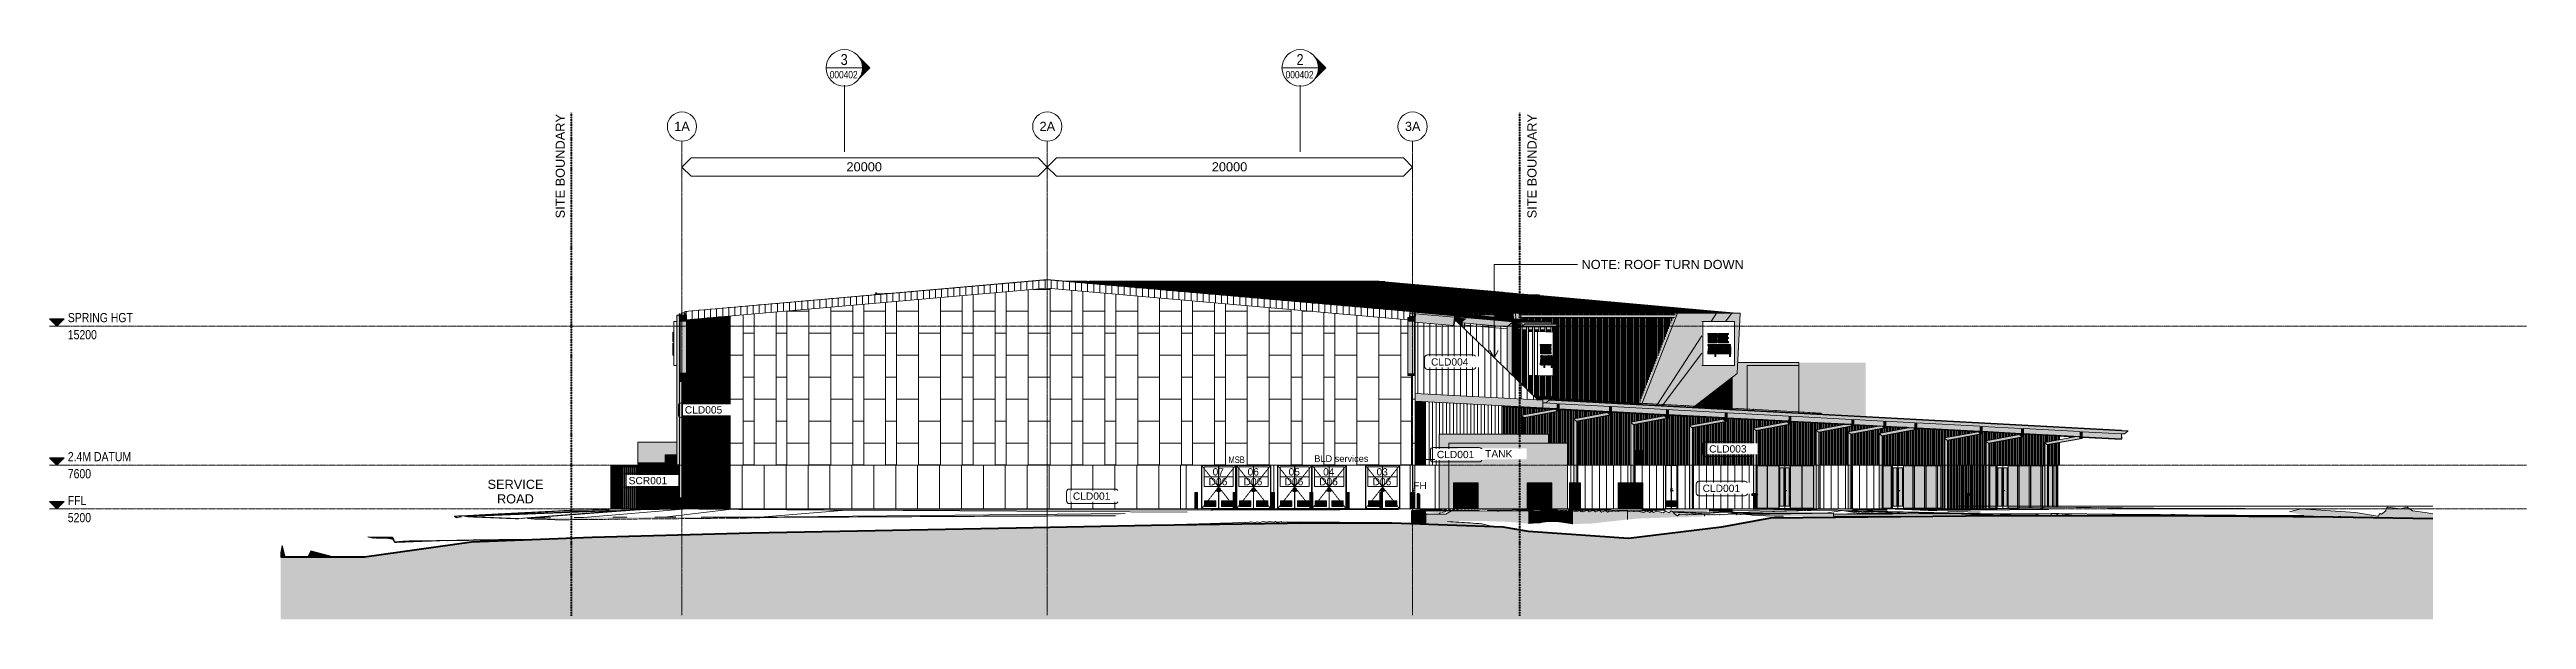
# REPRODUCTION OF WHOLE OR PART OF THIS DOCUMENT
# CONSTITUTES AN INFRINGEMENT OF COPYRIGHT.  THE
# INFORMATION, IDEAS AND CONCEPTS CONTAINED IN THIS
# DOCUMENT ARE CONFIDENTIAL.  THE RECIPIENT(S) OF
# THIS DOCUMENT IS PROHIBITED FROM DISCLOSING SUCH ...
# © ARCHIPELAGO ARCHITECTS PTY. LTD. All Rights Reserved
# Model space of a CAD drawing. Header units: millimetres. Extents: x -4612930 to -4329258, y -1064 to 30311.
# Drawn here: x -4612930 to -4477322, y -840 to 30311 of the extents above; entities that cross this region are included whole.
import ezdxf

# ---------------------------------------------------------------- set-up
doc = ezdxf.new("R2010")
doc.units = ezdxf.units.MM
for name, pattern in [('AEC_Center', [24, 12, -4, 4, -4]), ('BOUNDARY', [16, 10, -3, 0, -3]), ('Dash Small', [9, 3, -1.5, 3, -1.5]), ('Grid Line', [21, 12, -3, 3, -3])]:
    doc.linetypes.add(name, pattern=pattern)
for name, color, linetype, lineweight in [('A-ANNO-KEYN', 231, 'Continuous', 5), ('A-ANNO-NOTE', 131, 'Continuous', 5), ('A-CLNG', 13, 'Continuous', 5), ('A-CLNG-PATT', 13, 'Continuous', 5), ('A-DETL', 90, 'Continuous', 18), ('A-DETL-GENF', 92, 'Continuous', 5), ('A-DOOR', 31, 'Continuous', 5), ('A-DOOR-FRAM', 31, 'Continuous', 5), ('A-DOOR-GLAZ', 31, 'Continuous', 5), ('A-DOOR-IDEN', 31, 'Continuous', 5), ('A-FLOR', 192, 'Continuous', 5), ('A-FLOR-FNSH', 192, 'Continuous', 15), ('A-FLOR-LEVL', 51, 'Continuous', 5), ('A-FLOR-PATT', 8, 'Continuous', 15), ('A-GENM', 13, 'Continuous', 5), ('A-GLAZ-CURT', 52, 'Continuous', 5), ('A-GLAZ-CWMG', 51, 'Continuous', 5), ('A-ROOF', 132, 'Continuous', 5), ('A-ROOF-OTLN', 132, 'Continuous', 5), ('A-ROOF-PATT', 132, 'Continuous', 5), ('A-WALL', 113, 'Continuous', 5), ('A-WALL-IDEN', 211, 'Continuous', 5), ('A-WALL-PATT', 111, 'Continuous', 5), ('C-TOPO', 7, 'Continuous', 5), ('C-TOPO-FNSH', 192, 'Continuous', 20), ('E-ELEC-EQPM', 71, 'Continuous', 5), ('F-FIRE', 13, 'Continuous', 5), ('F-FIRE-IDEN', 13, 'Continuous', 5), ('G-ANNO-SYMB', 111, 'Continuous', 5), ('G-ANNO-TEXT', 231, 'Continuous', 5), ('P-EQPM', 6, 'Continuous', 5), ('P-SANR-FIXT', 6, 'Continuous', 5), ('Q-SPCQ', 91, 'Continuous', 5), ('S-BEAM', 12, 'Continuous', 5), ('S-GRID', 1, 'Continuous', 5), ('S-GRID-IDEN', 1, 'Continuous', 5)]:
    doc.layers.add(name, color=color, linetype=linetype, lineweight=lineweight)
doc.styles.add('Arial', font='arial.ttf', dxfattribs={"height": 500})
doc.styles.add('Arial Narrow', font='ARIALN.TTF', dxfattribs={"height": 500})
doc.styles.add('Arial Narrow_1', font='ARIALN.TTF', dxfattribs={"height": 360})
doc.styles.add('Arial Narrow_2', font='ARIALN.TTF', dxfattribs={"height": 600})
doc.styles.add('Arial Narrow_3', font='ARIALN.TTF', dxfattribs={"height": 400})
doc.styles.add('Arial_1', font='arial.ttf', dxfattribs={"height": 400})
doc.styles.add('Arial_2', font='arial.ttf', dxfattribs={"height": 360})
pattern_1 = [(90, (-4536559.6, 7600), (-6000, 4e-13), [1200, -1200]), (90, (-4535359.6, 7600), (-6000, 4e-13), [1200, -1200]), (90, (-4534159.6, 7600), (-6000, 4e-13), [1200, -1200]), (90, (-4535359.6, 8800), (-6000, 4e-13), [1200, -1200]), (90, (-4534159.6, 8800), (-6000, 4e-13), [1200, -1200]), (180, (-4535359.6, 8800), (-3e-13, -2400), [1200, -4800]), (180, (-4534159.6, 10000), (-3e-13, -2400), [1200, -4800]), (90, (-4534159.6, 7600), (-6000, 4e-13), [1200, -1200]), (90, (-4532959.6, 7600), (-6000, 4e-13), [1200, -1200]), (90, (-4532359.6, 7600), (-6000, 4e-13), [1200, -1200]), (90, (-4532959.6, 8800), (-6000, 4e-13), [1200, -1200]), (90, (-4532359.6, 8800), (-6000, 4e-13), [1200, -1200]), (180, (-4532959.6, 8800), (-3e-13, -2400), [1200, -4800]), (180, (-4532359.6, 10000), (-3e-13, -2400), [600, -5400]), (90, (-4537159.6, 7600), (-6000, 4e-13), [1200, -1200]), (90, (-4536559.6, 7600), (-6000, 4e-13), [1200, -1200]), (90, (-4537159.6, 8800), (-6000, 4e-13), [1200, -1200]), (90, (-4536559.6, 8800), (-6000, 4e-13), [1200, -1200]), (180, (-4537159.6, 8800), (-3e-13, -2400), [1200, -4800]), (180, (-4536559.6, 10000), (-3e-13, -2400), [600, -5400]), (90, (-4536559.6, 7600), (-6000, 4e-13), [1200, -1200]), (90, (-4538359.6, 7600), (-6000, 4e-13), [1200, -1200])]
pattern_2 = [(90, (-4538431.6, 7600), (-1200, 7e-14), []), (180, (-4538431.6, 7600), (-3e-13, -2400), [])]
pattern_3 = [(87.319, (-4513507.44, 10031.7), (-391.649, 0.0004), []), (180, (-4513507.4, 10031.7), (-112.24, -2397.06), [])]

msp = doc.modelspace()

# ---------------------------------------------------------------- texts
at = {"layer": 'A-ANNO-NOTE', "char_height": 500, "width": 2324.89, "attachment_point": 1, "style": 'Arial'}
for insert in [(-4569299, 24154), (-4549299, 24154)]:
    msp.add_mtext('20000', dxfattribs=dict(at, insert=insert))
at = {"layer": 'A-DOOR-IDEN', "char_height": 400, "attachment_point": 1, "style": 'Arial_1'}
for s, insert, width in [('D06', (-4549471, 6891), 1266.67), ('07', (-4549254, 7427), 769.62), ('D06', (-4547557, 6891), 1266.67), ('06', (-4547340, 7427), 769.62), ('D06', (-4545311, 6891), 1266.67), ('05', (-4545094, 7427), 769.62), ('D06', (-4543423, 6891), 1266.67), ('04', (-4543206, 7427), 769.62), ('D06', (-4540497, 6891), 1266.67), ('03', (-4540280, 7427), 769.62)]:
    msp.add_mtext(s, dxfattribs=dict(at, insert=insert, width=width))
at = {"layer": 'A-FLOR-LEVL', "char_height": 500, "attachment_point": 1, "style": 'Arial Narrow'}
for s, insert, width in [('SPRING HGT', (-4611931, 15909), 4329.11), ('15200', (-4611931, 14975), 1924.05), ('2.4M DATUM', (-4611931, 8309), 4200.84), ('7600', (-4611931, 7375), 1539.24), ('FFL', (-4611931, 5909), 1250.63), ('5200', (-4611931, 4975), 1539.24)]:
    msp.add_mtext(s, dxfattribs=dict(at, insert=insert, width=width))
at = {"layer": 'F-FIRE-IDEN', "insert": (-4538277, 6680), "char_height": 400, "width": 913.92, "attachment_point": 1, "style": 'Arial_1'}
msp.add_mtext('FH', dxfattribs=at)
at = {"layer": 'G-ANNO-SYMB', "attachment_point": 1}
for s, insert, char_height, width, style in [('3', (-4569616, 30068), 600, 464.98, 'Arial Narrow_2'), ('2', (-4544656, 30068), 600, 464.98, 'Arial Narrow_2'), ('000402', (-4570217, 29141), 400, 1924.05, 'Arial Narrow_3'), ('000402', (-4545257, 29141), 400, 1924.05, 'Arial Narrow_3')]:
    msp.add_mtext(s, dxfattribs=dict(at, insert=insert, char_height=char_height, width=width, style=style))
at = {"layer": 'G-ANNO-TEXT', "color": 7, "char_height": 500, "width": 6910.55, "attachment_point": 1, "rotation": 90, "style": 'Arial'}
for insert in [(-4585221, 21086), (-4532021, 21086)]:
    msp.add_mtext('SITE BOUNDARY', dxfattribs=dict(at, insert=insert))
at = {"layer": 'G-ANNO-TEXT', "color": 7, "attachment_point": 1}
for s, insert, char_height, width, style in [('NOTE: ROOF TURN DOWN', (-4529057, 18814), 500, 10822.78, 'Arial'), ('BLD services', (-4543686, 8131), 360, 3431.22, 'Arial_2'), ('SERVICE ', (-4588950, 6794), 500, 3944.3, 'Arial'), ('ROAD', (-4588434, 6000), 500, 2437.13, 'Arial')]:
    msp.add_mtext(s, dxfattribs=dict(at, insert=insert, char_height=char_height, width=width, style=style))
at = {"layer": 'G-ANNO-TEXT', "color": 7, "lineweight": 13, "insert": (-4548386, 8065), "char_height": 360, "width": 1042.19, "attachment_point": 1, "rotation": 0.51287, "style": 'Arial Narrow_1'}
msp.add_mtext('MSB', dxfattribs=at)
at = {"layer": 'S-GRID-IDEN', "char_height": 500, "width": 1026.16, "attachment_point": 1, "style": 'Arial'}
for s, insert in [('1A', (-4578729, 26366)), ('2A', (-4558729, 26366)), ('3A', (-4538729, 26366))]:
    msp.add_mtext(s, dxfattribs=dict(at, insert=insert))

# ---------------------------------------------------------------- blocks, each defined once
blk = doc.blocks.new('Generic Models 1 - Generic Models 1-392193-SOUTH WEST')
at = {"layer": 'A-GENM'}
h = blk.add_hatch(color=256, dxfattribs=at)
h.paths.add_polyline_path([(-4517151, 10446), (-4517151, 10502), (-4517155, 10500), (-4517159, 10455), (-4517157, 10447), (-4517151, 10446)])
h.paths.add_polyline_path([(-4517178, 10448), (-4517175, 10472), (-4517172, 10500), (-4517174, 10504), (-4517181, 10506), (-4517184, 10507), (-4518389, 10570), (-4518395, 10567), (-4518398, 10522), (-4518396, 10513), (-4517178, 10448)])
h.paths.add_polyline_path([(-4517197, 10449), (-4517213, 10450), (-4517201, 10455), (-4517198, 10452)])
h.paths.add_polyline_path([(-4518417, 10514), (-4518415, 10539), (-4518412, 10567), (-4518413, 10570), (-4518419, 10572), (-4518424, 10574), (-4519629, 10637), (-4519634, 10636), (-4519637, 10589), (-4519636, 10579), (-4518418, 10514)])
h.paths.add_polyline_path([(-4517182, 10515), (-4517178, 10517), (-4517151, 10517), (-4517151, 13200), (-4520499, 13200), (-4520528, 12600), (-4520804, 12390), (-4520804, 10710), (-4519655, 10649), (-4519657, 10651), (-4519626, 10647), (-4519624, 10646), (-4518416, 10583), (-4518417, 10584), (-4518387, 10580), (-4518382, 10579), (-4517184, 10515)])
h.paths.add_polyline_path([(-4518437, 10516), (-4518449, 10519), (-4518440, 10522), (-4518438, 10519)])
h.paths.add_polyline_path([(-4519656, 10580), (-4519654, 10605), (-4519651, 10634), (-4519652, 10637), (-4519659, 10639), (-4519663, 10640), (-4520804, 10702), (-4520804, 10641), (-4519657, 10580)])
h.paths.add_polyline_path([(-4519676, 10583), (-4519689, 10586), (-4519679, 10589), (-4519677, 10586)])
h = blk.add_hatch(color=256, dxfattribs=at)
edge = h.paths.add_edge_path()
edge.add_line((-4513507, 13200), (-4517151, 13200))
edge.add_line((-4517151, 13200), (-4517149, 10514))
edge.add_line((-4517149, 10514), (-4517145, 10512))
edge.add_line((-4517145, 10512), (-4517146, 10505))
edge.add_line((-4517146, 10505), (-4517151, 10502))
edge.add_line((-4517151, 10502), (-4517151, 10446))
edge.add_line((-4517151, 10446), (-4515945, 10383))
edge.add_line((-4515945, 10383), (-4515945, 10385))
edge.add_line((-4515945, 10385), (-4515972, 10386))
edge.add_line((-4515972, 10386), (-4515969, 10391))
edge.add_line((-4515969, 10391), (-4515962, 10393))
edge.add_line((-4515962, 10393), (-4515954, 10391))
edge.add_line((-4515954, 10391), (-4515950, 10392))
edge.add_line((-4515950, 10392), (-4515944, 10393))
edge.add_line((-4515944, 10393), (-4515941, 10425))
edge.add_line((-4515941, 10425), (-4515938, 10424))
edge.add_line((-4515938, 10424), (-4515936, 10419))
edge.add_line((-4515936, 10419), (-4515933, 10419))
edge.add_line((-4515933, 10419), (-4515933, 10424))
edge.add_line((-4515933, 10424), (-4515932, 10440))
edge.add_line((-4515932, 10440), (-4515914, 10393))
edge.add_line((-4515914, 10393), (-4515913, 10380))
edge.add_line((-4515913, 10380), (-4513740, 10264))
edge.add_line((-4513740, 10264), (-4513507, 10252))
h.paths.add_polyline_path([(-4516065, 10430), (-4516071, 10430), (-4516067, 10434)])
for p, q in [((-4520499, 13200), (-4517151, 13200)), ((-4519987, 13045), (-4517151, 13045)), ((-4519987, 13045), (-4519987, 10665)), ((-4517151, 10515), (-4517151, 13200)), ((-4517151, 10515), (-4517151, 13045)), ((-4519987, 10658), (-4519987, 10598)), ((-4517151, 10446), (-4517151, 10503)), ((-4517151, 10446), (-4517151, 10503))]:
    blk.add_line(p, q, dxfattribs=at)
blk = doc.blocks.new('Structural Framing 21 - Structural Framing 1-750478-SOUTH WEST')
at = {"layer": 'S-BEAM'}
for points in [[(-4575947, 15700), (-4575879, 15701), (-4575659, 15721), (-4575659, 15731), (-4576019, 15700), (-4575961, 15700)], [(-4575894, 15700), (-4575763, 15700), (-4575659, 15711), (-4575659, 15721), (-4575879, 15701)], [(-4575675, 15700), (-4575659, 15700), (-4575659, 15709), (-4575763, 15700), (-4575707, 15700)]]:
    blk.add_hatch(color=256, dxfattribs=at).paths.add_polyline_path(points)
for p, q in [((-4576019, 15700), (-4575659, 15731)), ((-4575659, 15721), (-4575894, 15700))]:
    blk.add_line(p, q, dxfattribs=at)
blk = doc.blocks.new('Generic Models 4 - Generic Models 2-823071-SOUTH WEST')
at = {"layer": 'A-GENM'}
for points in [[(-4536314, 5200), (-4536062, 5200), (-4536062, 6622), (-4534713, 6622), (-4534713, 5200), (-4533066, 5200), (-4533066, 8800), (-4536314, 8800), (-4536314, 5214)], [(-4533066, 5200), (-4532025, 5200), (-4532025, 6622), (-4530676, 6622), (-4530676, 5200), (-4529818, 5200), (-4529818, 8800), (-4533066, 8800), (-4533066, 5214)]]:
    blk.add_hatch(color=256, dxfattribs=at).paths.add_polyline_path(points)
for p, q in [((-4536316, 8800), (-4536316, 5200)), ((-4533066, 8800), (-4536316, 8800)), ((-4529816, 8800), (-4533066, 8800)), ((-4529816, 5200), (-4529816, 8800)), ((-4534393, 5200), (-4533066, 5200)), ((-4533066, 5200), (-4532025, 5200)), ((-4530675, 5200), (-4529816, 5200))]:
    blk.add_line(p, q, dxfattribs=at)
blk = doc.blocks.new('Generic Models 6 - Generic Models 2-971374-SOUTH WEST')
at = {"layer": 'A-GENM'}
for points in [[(-4536062, 5200), (-4535495, 5200), (-4535495, 6622), (-4536062, 6622), (-4536062, 5285)], [(-4535495, 5200), (-4534713, 5200), (-4534713, 6622), (-4535495, 6622), (-4535495, 5427)], [(-4531458, 5156), (-4531458, 6622), (-4532025, 6622), (-4532025, 5161), (-4531461, 5156)], [(-4530676, 5148), (-4530676, 6622), (-4531458, 6622), (-4531458, 5156), (-4530692, 5148)], [(-4529109, 5133), (-4529109, 6622), (-4529709, 6622), (-4529709, 5138), (-4529159, 5133)], [(-4526482, 5200), (-4526482, 6622), (-4527049, 6622), (-4527049, 5200), (-4526628, 5200)], [(-4525707, 5200), (-4525701, 5200), (-4525701, 6622), (-4526482, 6622), (-4526482, 5200), (-4525729, 5200)]]:
    blk.add_hatch(color=256, dxfattribs=at).paths.add_polyline_path(points)
for p, q in [((-4536062, 6622), (-4535495, 6622)), ((-4536062, 6622), (-4536062, 5200)), ((-4535495, 6622), (-4534713, 6622)), ((-4535495, 5200), (-4535495, 6622)), ((-4534713, 5200), (-4534713, 6622)), ((-4532025, 6622), (-4531458, 6622)), ((-4532025, 6622), (-4532025, 5161)), ((-4531458, 6622), (-4530676, 6622)), ((-4531458, 5156), (-4531458, 6622)), ((-4530676, 5148), (-4530676, 6622)), ((-4529709, 6622), (-4529109, 6622)), ((-4529709, 6622), (-4529709, 5138)), ((-4529109, 6622), (-4529109, 6622)), ((-4529109, 5133), (-4529109, 6622)), ((-4527049, 6622), (-4526482, 6622)), ((-4527049, 6622), (-4527049, 5200)), ((-4526482, 6622), (-4525701, 6622)), ((-4526482, 5200), (-4526482, 6622)), ((-4525701, 5200), (-4525701, 6622))]:
    blk.add_line(p, q, dxfattribs=at)
blk = doc.blocks.new('X_Door-Panel-Hinge-Standard - Standard-958284-SOUTH WEST')
at = {"layer": 'A-DOOR', "linetype": 'Dash Small'}
for p, q in [((-4548921, 6395), (-4548001, 7565)), ((-4548873, 6335), (-4548921, 6395)), ((-4548772, 6207), (-4548848, 6302)), ((-4548122, 5380), (-4548762, 6194))]:
    blk.add_line(p, q, dxfattribs=at)
at = {"layer": 'A-DOOR'}
for p, q in [((-4548921, 5225), (-4548921, 7565)), ((-4548001, 7565), (-4548921, 7565)), ((-4548001, 7565), (-4548001, 6100)), ((-4548771, 5645), (-4548771, 5325)), ((-4548771, 5645), (-4548151, 5645)), ((-4548769, 5643), (-4548771, 5645)), ((-4548769, 5643), (-4548153, 5643)), ((-4548769, 5327), (-4548769, 5643)), ((-4548749, 5623), (-4548749, 5347)), ((-4548749, 5623), (-4548173, 5623)), ((-4548747, 5621), (-4548747, 5609)), ((-4548747, 5621), (-4548175, 5621)), ((-4548747, 5601), (-4548747, 5609)), ((-4548747, 5598), (-4548747, 5601)), ((-4548175, 5601), (-4548747, 5601)), ((-4548747, 5598), (-4548175, 5598)), ((-4548747, 5598), (-4548747, 5584)), ((-4548747, 5576), (-4548747, 5584)), ((-4548747, 5573), (-4548747, 5576)), ((-4548175, 5576), (-4548747, 5576)), ((-4548747, 5573), (-4548175, 5573)), ((-4548747, 5573), (-4548747, 5559)), ((-4548747, 5551), (-4548747, 5559)), ((-4548747, 5548), (-4548747, 5551)), ((-4548175, 5551), (-4548747, 5551)), ((-4548747, 5548), (-4548175, 5548)), ((-4548747, 5548), (-4548747, 5533)), ((-4548747, 5525), (-4548747, 5533)), ((-4548747, 5522), (-4548747, 5525)), ((-4548175, 5525), (-4548747, 5525)), ((-4548747, 5522), (-4548175, 5522)), ((-4548747, 5522), (-4548747, 5508)), ((-4548747, 5500), (-4548747, 5508)), ((-4548747, 5497), (-4548747, 5500)), ((-4548175, 5500), (-4548747, 5500)), ((-4548747, 5497), (-4548175, 5497)), ((-4548747, 5497), (-4548747, 5483)), ((-4548747, 5475), (-4548747, 5483)), ((-4548747, 5472), (-4548747, 5475)), ((-4548175, 5475), (-4548747, 5475)), ((-4548747, 5472), (-4548175, 5472)), ((-4548747, 5472), (-4548747, 5458)), ((-4548747, 5450), (-4548747, 5458)), ((-4548747, 5447), (-4548747, 5450)), ((-4548175, 5450), (-4548747, 5450)), ((-4548747, 5447), (-4548175, 5447)), ((-4548747, 5447), (-4548747, 5433)), ((-4548747, 5425), (-4548747, 5433)), ((-4548747, 5422), (-4548747, 5425)), ((-4548175, 5425), (-4548747, 5425)), ((-4548175, 5609), (-4548175, 5621)), ((-4548175, 5609), (-4548175, 5601)), ((-4548175, 5601), (-4548175, 5598)), ((-4548175, 5584), (-4548175, 5598)), ((-4548175, 5584), (-4548175, 5576)), ((-4548175, 5576), (-4548175, 5573)), ((-4548175, 5559), (-4548175, 5573)), ((-4548175, 5559), (-4548175, 5551)), ((-4548175, 5551), (-4548175, 5548)), ((-4548175, 5533), (-4548175, 5548)), ((-4548175, 5533), (-4548175, 5525)), ((-4548175, 5525), (-4548175, 5522)), ((-4548175, 5508), (-4548175, 5522)), ((-4548175, 5508), (-4548175, 5500)), ((-4548175, 5500), (-4548175, 5497)), ((-4548175, 5483), (-4548175, 5497)), ((-4548175, 5483), (-4548175, 5475)), ((-4548175, 5475), (-4548175, 5472)), ((-4548175, 5458), (-4548175, 5472)), ((-4548175, 5458), (-4548175, 5450)), ((-4548175, 5450), (-4548175, 5447)), ((-4548175, 5433), (-4548175, 5447)), ((-4548175, 5433), (-4548175, 5425)), ((-4548175, 5425), (-4548175, 5422)), ((-4548173, 5347), (-4548173, 5623)), ((-4548151, 5645), (-4548153, 5643)), ((-4548153, 5643), (-4548153, 5327)), ((-4548151, 5325), (-4548151, 5645)), ((-4548122, 5225), (-4548921, 5225)), ((-4548771, 5325), (-4548769, 5327)), ((-4548771, 5325), (-4548151, 5325)), ((-4548153, 5327), (-4548769, 5327)), ((-4548749, 5347), (-4548173, 5347)), ((-4548747, 5422), (-4548175, 5422)), ((-4548747, 5422), (-4548747, 5407)), ((-4548747, 5399), (-4548747, 5407)), ((-4548747, 5396), (-4548747, 5399)), ((-4548175, 5399), (-4548747, 5399)), ((-4548747, 5396), (-4548175, 5396)), ((-4548747, 5396), (-4548747, 5382)), ((-4548747, 5374), (-4548747, 5382)), ((-4548747, 5371), (-4548747, 5374)), ((-4548175, 5374), (-4548747, 5374)), ((-4548747, 5371), (-4548175, 5371)), ((-4548747, 5371), (-4548747, 5357)), ((-4548747, 5349), (-4548747, 5357)), ((-4548175, 5349), (-4548747, 5349)), ((-4548175, 5407), (-4548175, 5422)), ((-4548175, 5407), (-4548175, 5399)), ((-4548175, 5399), (-4548175, 5396)), ((-4548175, 5382), (-4548175, 5396)), ((-4548175, 5382), (-4548175, 5374)), ((-4548175, 5374), (-4548175, 5371)), ((-4548175, 5357), (-4548175, 5371)), ((-4548175, 5357), (-4548175, 5349)), ((-4548151, 5325), (-4548153, 5327))]:
    blk.add_line(p, q, dxfattribs=at)
blk = doc.blocks.new('X_Door-Panel-Hinge-Standard - Standard-958351-SOUTH WEST')
at = {"layer": 'A-DOOR', "linetype": 'Dash Small'}
for p, q in [((-4548922.6142, 6395), (-4549842.6142, 7565)), ((-4549842.6142, 5225), (-4549081.0053, 6193.5678)), ((-4549070.7443, 6206.6171), (-4548995.6142, 6302.163)), ((-4548970.1549, 6334.5407), (-4548922.6142, 6395))]:
    blk.add_line(p, q, dxfattribs=at)
at = {"layer": 'A-DOOR'}
for p, q in [((-4549842.6142, 5225), (-4549842.6142, 7565)), ((-4548922.6142, 7565), (-4549842.6142, 7565)), ((-4548922.6142, 7565), (-4548922.6142, 5225)), ((-4549690.6142, 5643), (-4549692.6142, 5645)), ((-4549692.6142, 5645), (-4549692.6142, 5325)), ((-4549692.6142, 5645), (-4549072.6142, 5645)), ((-4549690.6142, 5643), (-4549074.6142, 5643)), ((-4549690.6142, 5327), (-4549690.6142, 5643)), ((-4549670.6142, 5623), (-4549670.6142, 5347)), ((-4549670.6142, 5623), (-4549094.6142, 5623)), ((-4549668.6142, 5621), (-4549668.6142, 5609.05)), ((-4549668.6142, 5621), (-4549096.6142, 5621)), ((-4549668.6142, 5601), (-4549668.6142, 5609.05)), ((-4549668.6142, 5598), (-4549668.6142, 5601)), ((-4549096.6142, 5601), (-4549668.6142, 5601)), ((-4549668.6142, 5598), (-4549096.6142, 5598)), ((-4549668.6142, 5598), (-4549668.6142, 5583.85)), ((-4549668.6142, 5575.8), (-4549668.6142, 5583.85)), ((-4549668.6142, 5572.8), (-4549668.6142, 5575.8)), ((-4549096.6142, 5575.8), (-4549668.6142, 5575.8)), ((-4549668.6142, 5572.8), (-4549096.6142, 5572.8)), ((-4549668.6142, 5572.8), (-4549668.6142, 5558.65)), ((-4549668.6142, 5550.6), (-4549668.6142, 5558.65)), ((-4549668.6142, 5547.6), (-4549668.6142, 5550.6)), ((-4549096.6142, 5550.6), (-4549668.6142, 5550.6)), ((-4549668.6142, 5547.6), (-4549096.6142, 5547.6)), ((-4549668.6142, 5547.6), (-4549668.6142, 5533.45)), ((-4549668.6142, 5525.4), (-4549668.6142, 5533.45)), ((-4549668.6142, 5522.4), (-4549668.6142, 5525.4)), ((-4549096.6142, 5525.4), (-4549668.6142, 5525.4)), ((-4549668.6142, 5522.4), (-4549096.6142, 5522.4)), ((-4549668.6142, 5522.4), (-4549668.6142, 5508.25)), ((-4549668.6142, 5500.2), (-4549668.6142, 5508.25)), ((-4549668.6142, 5497.2), (-4549668.6142, 5500.2)), ((-4549096.6142, 5500.2), (-4549668.6142, 5500.2)), ((-4549668.6142, 5497.2), (-4549096.6142, 5497.2)), ((-4549668.6142, 5497.2), (-4549668.6142, 5483.05)), ((-4549668.6142, 5475), (-4549668.6142, 5483.05)), ((-4549668.6142, 5472), (-4549668.6142, 5475)), ((-4549096.6142, 5475), (-4549668.6142, 5475)), ((-4549668.6142, 5472), (-4549096.6142, 5472)), ((-4549668.6142, 5472), (-4549668.6142, 5457.85)), ((-4549668.6142, 5449.8), (-4549668.6142, 5457.85)), ((-4549668.6142, 5446.8), (-4549668.6142, 5449.8)), ((-4549096.6142, 5449.8), (-4549668.6142, 5449.8)), ((-4549668.6142, 5446.8), (-4549096.6142, 5446.8)), ((-4549668.6142, 5446.8), (-4549668.6142, 5432.65)), ((-4549668.6142, 5424.6), (-4549668.6142, 5432.65)), ((-4549668.6142, 5421.6), (-4549668.6142, 5424.6)), ((-4549096.6142, 5424.6), (-4549668.6142, 5424.6)), ((-4549096.6142, 5609.05), (-4549096.6142, 5621)), ((-4549096.6142, 5609.05), (-4549096.6142, 5601)), ((-4549096.6142, 5601), (-4549096.6142, 5598)), ((-4549096.6142, 5583.85), (-4549096.6142, 5598)), ((-4549096.6142, 5583.85), (-4549096.6142, 5575.8)), ((-4549096.6142, 5575.8), (-4549096.6142, 5572.8)), ((-4549096.6142, 5558.65), (-4549096.6142, 5572.8)), ((-4549096.6142, 5558.65), (-4549096.6142, 5550.6)), ((-4549096.6142, 5550.6), (-4549096.6142, 5547.6)), ((-4549096.6142, 5533.45), (-4549096.6142, 5547.6)), ((-4549096.6142, 5533.45), (-4549096.6142, 5525.4)), ((-4549096.6142, 5525.4), (-4549096.6142, 5522.4)), ((-4549096.6142, 5508.25), (-4549096.6142, 5522.4)), ((-4549096.6142, 5508.25), (-4549096.6142, 5500.2)), ((-4549096.6142, 5500.2), (-4549096.6142, 5497.2)), ((-4549096.6142, 5483.05), (-4549096.6142, 5497.2)), ((-4549096.6142, 5483.05), (-4549096.6142, 5475)), ((-4549096.6142, 5475), (-4549096.6142, 5472)), ((-4549096.6142, 5457.85), (-4549096.6142, 5472)), ((-4549096.6142, 5457.85), (-4549096.6142, 5449.8)), ((-4549096.6142, 5449.8), (-4549096.6142, 5446.8)), ((-4549096.6142, 5432.65), (-4549096.6142, 5446.8)), ((-4549096.6142, 5432.65), (-4549096.6142, 5424.6)), ((-4549096.6142, 5424.6), (-4549096.6142, 5421.6)), ((-4549094.6142, 5347), (-4549094.6142, 5623)), ((-4549072.6142, 5645), (-4549074.6142, 5643)), ((-4549074.6142, 5643), (-4549074.6142, 5327)), ((-4549072.6142, 5325), (-4549072.6142, 5645)), ((-4548922.6142, 5225), (-4549842.6142, 5225)), ((-4549690.6142, 5327), (-4549692.6142, 5325)), ((-4549692.6142, 5325), (-4549072.6142, 5325)), ((-4549074.6142, 5327), (-4549690.6142, 5327)), ((-4549670.6142, 5347), (-4549094.6142, 5347)), ((-4549668.6142, 5421.6), (-4549096.6142, 5421.6)), ((-4549668.6142, 5421.6), (-4549668.6142, 5407.45)), ((-4549668.6142, 5399.4), (-4549668.6142, 5407.45)), ((-4549668.6142, 5396.4), (-4549668.6142, 5399.4)), ((-4549096.6142, 5399.4), (-4549668.6142, 5399.4)), ((-4549668.6142, 5396.4), (-4549096.6142, 5396.4)), ((-4549668.6142, 5396.4), (-4549668.6142, 5382.25)), ((-4549668.6142, 5374.2), (-4549668.6142, 5382.25)), ((-4549668.6142, 5371.2), (-4549668.6142, 5374.2)), ((-4549096.6142, 5374.2), (-4549668.6142, 5374.2)), ((-4549668.6142, 5371.2), (-4549096.6142, 5371.2)), ((-4549668.6142, 5371.2), (-4549668.6142, 5357.05)), ((-4549668.6142, 5349), (-4549668.6142, 5357.05)), ((-4549096.6142, 5349), (-4549668.6142, 5349)), ((-4549096.6142, 5407.45), (-4549096.6142, 5421.6)), ((-4549096.6142, 5407.45), (-4549096.6142, 5399.4)), ((-4549096.6142, 5399.4), (-4549096.6142, 5396.4)), ((-4549096.6142, 5382.25), (-4549096.6142, 5396.4)), ((-4549096.6142, 5382.25), (-4549096.6142, 5374.2)), ((-4549096.6142, 5374.2), (-4549096.6142, 5371.2)), ((-4549096.6142, 5357.05), (-4549096.6142, 5371.2)), ((-4549096.6142, 5357.05), (-4549096.6142, 5349)), ((-4549074.6142, 5327), (-4549072.6142, 5325))]:
    blk.add_line(p, q, dxfattribs=at)
blk = doc.blocks.new('X_Door-Frame-Metal - Standard-2885300-SOUTH WEST')
at = {"layer": 'A-DOOR-FRAM'}
for p, q in [((-4549864.6142, 7600), (-4549864.6142, 5200)), ((-4549844.6142, 5200), (-4549844.6142, 7580)), ((-4549844.6142, 7580), (-4547998.6142, 7580)), ((-4547998.6142, 7580), (-4547998.6142, 6100)), ((-4547978.6142, 7600), (-4547978.6142, 6100)), ((-4549819.6142, 5200), (-4549819.6142, 5225))]:
    blk.add_line(p, q, dxfattribs=at)
blk = doc.blocks.new('X_Door-Handle-Lockwood 4800 Series Lever - Standard-764996-SOUTH WEST')
at = {"layer": 'A-DOOR'}
for points in [[(-4549074, 6200), (-4549065, 6202), (-4549061, 6207), (-4549088, 6206), (-4549091, 6200), (-4549078, 6200)], [(-4549087, 6192), (-4549078, 6194), (-4549069, 6193), (-4549062, 6194), (-4549069, 6200), (-4549090, 6198), (-4549087, 6193)], [(-4549061, 6200), (-4549010, 6202), (-4549010, 6208), (-4549061, 6206), (-4549061, 6202)], [(-4549010, 6192), (-4549010, 6200), (-4549061, 6198), (-4549061, 6192), (-4549043, 6192)], [(-4548993, 6200), (-4548979, 6200), (-4548982, 6206), (-4549003, 6208), (-4549009, 6206), (-4549003, 6200), (-4548996, 6200)], [(-4548999, 6192), (-4548980, 6195), (-4548980, 6200), (-4549006, 6198), (-4549008, 6193), (-4549003, 6192)], [(-4548983, 6281), (-4548977, 6284), (-4548973, 6291), (-4548974, 6308), (-4548987, 6312), (-4548992, 6306), (-4548992, 6288), (-4548985, 6282), (-4548984, 6281)]]:
    blk.add_hatch(color=256, dxfattribs=at).paths.add_polyline_path(points)
h = blk.add_hatch(color=256, dxfattribs=at)
h.paths.add_polyline_path([(-4548980, 6150), (-4548970, 6151), (-4548972, 6310), (-4548976, 6284), (-4548983, 6281), (-4548990, 6284), (-4548993, 6291), (-4548995, 6324), (-4548996, 6334), (-4548996, 6208), (-4548988, 6209), (-4548980, 6210), (-4548974, 6205), (-4548973, 6197), (-4548978, 6191), (-4548985, 6190), (-4548996, 6192), (-4548995, 6150), (-4548983, 6150)])
h.paths.add_polyline_path([(-4548973, 6306), (-4548971, 6335), (-4548996, 6334), (-4548991, 6308), (-4548985, 6313), (-4548978, 6312), (-4548974, 6308)])
for p, q in [((-4549010, 6208), (-4549061, 6208)), ((-4549061, 6192), (-4549010, 6192)), ((-4548996, 6334), (-4548996, 6208)), ((-4548996, 6192), (-4548996, 6151)), ((-4548971, 6335), (-4548995, 6335)), ((-4548995, 6150), (-4548971, 6150)), ((-4548993, 6303), (-4548993, 6291)), ((-4548973, 6291), (-4548973, 6303)), ((-4548970, 6151), (-4548970, 6334))]:
    blk.add_line(p, q, dxfattribs=at)
at = {"layer": 'A-DOOR', "flags": 128}
for points in [[(-4549061, 6208), (-4549062, 6208), (-4549063, 6208), (-4549064, 6208), (-4549065, 6208), (-4549066, 6208), (-4549067, 6208), (-4549068, 6208), (-4549069, 6208), (-4549070, 6208), (-4549071, 6208), (-4549072, 6208), (-4549073, 6208), (-4549074, 6208), (-4549075, 6208), (-4549076, 6208), (-4549077, 6208), (-4549078, 6208), (-4549078, 6208), (-4549079, 6208), (-4549080, 6208), (-4549081, 6208), (-4549081, 6208), (-4549082, 6208), (-4549083, 6208), (-4549083, 6208), (-4549084, 6208), (-4549084, 6208), (-4549085, 6208), (-4549085, 6208), (-4549086, 6208), (-4549086, 6208), (-4549086, 6208), (-4549087, 6208), (-4549087, 6208), (-4549087, 6208), (-4549087, 6208), (-4549088, 6208), (-4549088, 6208), (-4549088, 6208)], [(-4549088, 6192), (-4549088, 6192), (-4549088, 6192), (-4549087, 6192), (-4549087, 6192), (-4549087, 6192), (-4549087, 6192), (-4549087, 6192), (-4549086, 6192), (-4549086, 6192), (-4549085, 6192), (-4549085, 6192), (-4549085, 6192), (-4549084, 6192), (-4549083, 6192), (-4549083, 6192), (-4549082, 6192), (-4549082, 6192), (-4549081, 6192), (-4549080, 6192), (-4549079, 6192), (-4549079, 6192), (-4549078, 6192), (-4549077, 6192), (-4549076, 6192), (-4549075, 6192), (-4549074, 6192), (-4549073, 6192), (-4549072, 6192), (-4549071, 6192), (-4549070, 6192), (-4549069, 6192), (-4549068, 6192), (-4549067, 6192), (-4549066, 6192), (-4549065, 6192), (-4549064, 6192), (-4549063, 6192), (-4549062, 6192), (-4549061, 6192), (-4549061, 6192)], [(-4548983, 6208), (-4548983, 6208), (-4548983, 6208), (-4548983, 6208), (-4548983, 6208), (-4548983, 6208), (-4548983, 6208), (-4548984, 6208), (-4548984, 6208), (-4548984, 6208), (-4548985, 6208), (-4548985, 6208), (-4548986, 6208), (-4548986, 6208), (-4548987, 6208), (-4548987, 6208), (-4548988, 6208), (-4548989, 6208), (-4548989, 6208), (-4548990, 6208), (-4548991, 6208), (-4548992, 6208), (-4548992, 6208), (-4548993, 6208), (-4548994, 6208), (-4548995, 6208), (-4548996, 6208), (-4548997, 6208), (-4548998, 6208), (-4548999, 6208), (-4549000, 6208), (-4549001, 6208), (-4549002, 6208), (-4549003, 6208), (-4549004, 6208), (-4549005, 6208), (-4549006, 6208), (-4549007, 6208), (-4549008, 6208), (-4549009, 6208), (-4549010, 6208)], [(-4549010, 6192), (-4549009, 6192), (-4549007, 6192), (-4549006, 6192), (-4549005, 6192), (-4549004, 6192), (-4549003, 6192), (-4549002, 6192), (-4549001, 6192), (-4549000, 6192), (-4548999, 6192), (-4548998, 6192), (-4548997, 6192), (-4548996, 6192), (-4548995, 6192), (-4548994, 6192), (-4548993, 6192), (-4548993, 6192), (-4548992, 6192), (-4548991, 6192), (-4548990, 6192), (-4548990, 6192), (-4548989, 6192), (-4548988, 6192), (-4548987, 6192), (-4548987, 6192), (-4548986, 6192), (-4548986, 6192), (-4548985, 6192), (-4548985, 6192), (-4548984, 6192), (-4548984, 6192), (-4548984, 6192), (-4548983, 6192), (-4548983, 6192), (-4548983, 6192), (-4548983, 6192), (-4548983, 6192), (-4548983, 6192), (-4548983, 6192)]]:
    blk.add_lwpolyline(points, dxfattribs=at)
at = {"layer": 'A-DOOR'}
for centre, radius, start, end in [((-4549088, 6200), 8, 90, 270), ((-4549088, 6200), 8, 90, 180), ((-4549088, 6200), 8, 180, 270), ((-4548995, 6334), 1, 90, 180), ((-4548995, 6151), 1, 180, 270), ((-4548983, 6303), 10, 360, 180), ((-4548983, 6291), 10, 180, 0), ((-4548983, 6291), 10, 195, 210), ((-4548983, 6200), 10, 0, 135), ((-4548983, 6200), 10, 225, 0), ((-4548983, 6303), 10, 0, 120), ((-4548983, 6200), 8, 0, 120), ((-4548983, 6200), 8, 240, 0), ((-4548983, 6291), 10, 255, 285), ((-4548983, 6200), 8, 270, 90), ((-4548983, 6291), 10, 315, 0), ((-4548983, 6303), 10, 0, 15), ((-4548983, 6303), 10, 0, 15), ((-4548971, 6334), 1, 0, 90), ((-4548971, 6151), 1, 270, 0)]:
    blk.add_arc(centre, radius, start, end, dxfattribs=at)
blk = doc.blocks.new('X_Door-Handle-Lockwood 4800 Series Lever - Standard-765406-SOUTH WEST')
at = {"layer": 'A-DOOR'}
h = blk.add_hatch(color=256, dxfattribs=at)
h.paths.add_polyline_path([(-4548863, 6150), (-4548848, 6151), (-4548848, 6192), (-4548856, 6191), (-4548863, 6190), (-4548869, 6195), (-4548870, 6203), (-4548866, 6209), (-4548858, 6210), (-4548848, 6208), (-4548850, 6310), (-4548854, 6284), (-4548861, 6281), (-4548868, 6284), (-4548871, 6291), (-4548873, 6324), (-4548874, 6334), (-4548873, 6150), (-4548866, 6150)])
h.paths.add_polyline_path([(-4548851, 6306), (-4548849, 6335), (-4548874, 6334), (-4548869, 6308), (-4548863, 6313), (-4548856, 6312), (-4548852, 6308)])
for points in [[(-4548861, 6281), (-4548854, 6285), (-4548851, 6291), (-4548852, 6308), (-4548860, 6312), (-4548870, 6306), (-4548871, 6303), (-4548869, 6289), (-4548863, 6282), (-4548862, 6281)], [(-4548844, 6192), (-4548835, 6195), (-4548840, 6200), (-4548864, 6200), (-4548861, 6194), (-4548845, 6192)], [(-4548851, 6200), (-4548838, 6202), (-4548834, 6207), (-4548855, 6207), (-4548863, 6205), (-4548863, 6200), (-4548851, 6200)], [(-4548783, 6200), (-4548783, 6208), (-4548834, 6206), (-4548834, 6200), (-4548801, 6200)], [(-4548834, 6192), (-4548783, 6194), (-4548783, 6200), (-4548834, 6198), (-4548834, 6193)], [(-4548756, 6192), (-4548752, 6200), (-4548779, 6198), (-4548783, 6193), (-4548759, 6193)], [(-4548777, 6200), (-4548753, 6202), (-4548756, 6208), (-4548765, 6206), (-4548775, 6207), (-4548782, 6206), (-4548778, 6202)]]:
    blk.add_hatch(color=256, dxfattribs=at).paths.add_polyline_path(points)
for p, q in [((-4548874, 6334), (-4548874, 6151)), ((-4548849, 6335), (-4548873, 6335)), ((-4548873, 6150), (-4548849, 6150)), ((-4548871, 6303), (-4548871, 6291)), ((-4548851, 6291), (-4548851, 6303)), ((-4548848, 6208), (-4548848, 6334)), ((-4548848, 6151), (-4548848, 6192)), ((-4548783, 6208), (-4548834, 6208)), ((-4548834, 6192), (-4548783, 6192))]:
    blk.add_line(p, q, dxfattribs=at)
at = {"layer": 'A-DOOR', "flags": 128}
for points in [[(-4548834, 6208), (-4548835, 6208), (-4548836, 6208), (-4548837, 6208), (-4548838, 6208), (-4548839, 6208), (-4548840, 6208), (-4548841, 6208), (-4548842, 6208), (-4548843, 6208), (-4548844, 6208), (-4548845, 6208), (-4548846, 6208), (-4548847, 6208), (-4548848, 6208), (-4548849, 6208), (-4548850, 6208), (-4548851, 6208), (-4548851, 6208), (-4548852, 6208), (-4548853, 6208), (-4548854, 6208), (-4548854, 6208), (-4548855, 6208), (-4548856, 6208), (-4548856, 6208), (-4548857, 6208), (-4548857, 6208), (-4548858, 6208), (-4548858, 6208), (-4548859, 6208), (-4548859, 6208), (-4548859, 6208), (-4548860, 6208), (-4548860, 6208), (-4548860, 6208), (-4548860, 6208), (-4548861, 6208), (-4548861, 6208), (-4548861, 6208)], [(-4548861, 6192), (-4548861, 6192), (-4548861, 6192), (-4548860, 6192), (-4548860, 6192), (-4548860, 6192), (-4548860, 6192), (-4548860, 6192), (-4548859, 6192), (-4548859, 6192), (-4548858, 6192), (-4548858, 6192), (-4548858, 6192), (-4548857, 6192), (-4548856, 6192), (-4548856, 6192), (-4548855, 6192), (-4548855, 6192), (-4548854, 6192), (-4548853, 6192), (-4548852, 6192), (-4548852, 6192), (-4548851, 6192), (-4548850, 6192), (-4548849, 6192), (-4548848, 6192), (-4548847, 6192), (-4548846, 6192), (-4548845, 6192), (-4548844, 6192), (-4548843, 6192), (-4548842, 6192), (-4548841, 6192), (-4548840, 6192), (-4548839, 6192), (-4548838, 6192), (-4548837, 6192), (-4548836, 6192), (-4548835, 6192), (-4548834, 6192), (-4548834, 6192)], [(-4548756, 6208), (-4548756, 6208), (-4548756, 6208), (-4548756, 6208), (-4548756, 6208), (-4548756, 6208), (-4548756, 6208), (-4548757, 6208), (-4548757, 6208), (-4548757, 6208), (-4548758, 6208), (-4548758, 6208), (-4548759, 6208), (-4548759, 6208), (-4548760, 6208), (-4548760, 6208), (-4548761, 6208), (-4548762, 6208), (-4548762, 6208), (-4548763, 6208), (-4548764, 6208), (-4548765, 6208), (-4548765, 6208), (-4548766, 6208), (-4548767, 6208), (-4548768, 6208), (-4548769, 6208), (-4548770, 6208), (-4548771, 6208), (-4548772, 6208), (-4548773, 6208), (-4548774, 6208), (-4548775, 6208), (-4548776, 6208), (-4548777, 6208), (-4548778, 6208), (-4548779, 6208), (-4548780, 6208), (-4548781, 6208), (-4548782, 6208), (-4548783, 6208)], [(-4548783, 6192), (-4548782, 6192), (-4548780, 6192), (-4548779, 6192), (-4548778, 6192), (-4548777, 6192), (-4548776, 6192), (-4548775, 6192), (-4548774, 6192), (-4548773, 6192), (-4548772, 6192), (-4548771, 6192), (-4548770, 6192), (-4548769, 6192), (-4548768, 6192), (-4548767, 6192), (-4548766, 6192), (-4548766, 6192), (-4548765, 6192), (-4548764, 6192), (-4548763, 6192), (-4548763, 6192), (-4548762, 6192), (-4548761, 6192), (-4548760, 6192), (-4548760, 6192), (-4548759, 6192), (-4548759, 6192), (-4548758, 6192), (-4548758, 6192), (-4548757, 6192), (-4548757, 6192), (-4548757, 6192), (-4548756, 6192), (-4548756, 6192), (-4548756, 6192), (-4548756, 6192), (-4548756, 6192), (-4548756, 6192), (-4548756, 6192)]]:
    blk.add_lwpolyline(points, dxfattribs=at)
at = {"layer": 'A-DOOR'}
for centre, radius, start, end in [((-4548873, 6334), 1, 90, 180), ((-4548873, 6151), 1, 180, 270), ((-4548861, 6303), 10, 0, 180), ((-4548861, 6303), 10, 60, 180), ((-4548861, 6303), 10, 165, 180), ((-4548861, 6303), 10, 165, 180), ((-4548861, 6291), 10, 180, 0), ((-4548861, 6291), 10, 180, 225), ((-4548861, 6200), 10, 45, 180), ((-4548861, 6200), 10, 180, 315), ((-4548861, 6200), 8, 90, 270), ((-4548861, 6200), 8, 60, 180), ((-4548861, 6200), 8, 180, 300), ((-4548861, 6291), 10, 255, 285), ((-4548861, 6303), 10, 0, 30), ((-4548861, 6291), 10, 330, 345), ((-4548861, 6303), 10, 0, 15), ((-4548861, 6303), 10, 0, 15), ((-4548849, 6334), 1, 0, 90), ((-4548849, 6151), 1, 270, 0), ((-4548756, 6200), 8, 270, 90), ((-4548756, 6200), 8, 0, 90), ((-4548756, 6200), 8, 270, 0)]:
    blk.add_arc(centre, radius, start, end, dxfattribs=at)
blk = doc.blocks.new('X_Door-Panel-Hinge-Standard - Standard-V1-SOUTH WEST')
at = {"layer": 'A-DOOR', "linetype": 'Dash Small'}
for p, q in [((-4547006.6142, 6395), (-4546086.6142, 7565)), ((-4546959.0735, 6334.5407), (-4547006.6142, 6395)), ((-4546858.4841, 6206.6171), (-4546933.6142, 6302.163)), ((-4546086.6142, 5225), (-4546848.2231, 6193.5678))]:
    blk.add_line(p, q, dxfattribs=at)
at = {"layer": 'A-DOOR'}
for p, q in [((-4547006.6142, 5225), (-4547006.6142, 7565)), ((-4546086.6142, 7565), (-4547006.6142, 7565)), ((-4546086.6142, 7565), (-4546086.6142, 5225)), ((-4546856.6142, 5645), (-4546856.6142, 5325)), ((-4546856.6142, 5645), (-4546236.6142, 5645)), ((-4546854.6142, 5643), (-4546856.6142, 5645)), ((-4546854.6142, 5643), (-4546238.6142, 5643)), ((-4546854.6142, 5327), (-4546854.6142, 5643)), ((-4546834.6142, 5623), (-4546834.6142, 5347)), ((-4546834.6142, 5623), (-4546258.6142, 5623)), ((-4546832.6142, 5621), (-4546832.6142, 5609.05)), ((-4546832.6142, 5621), (-4546260.6142, 5621)), ((-4546832.6142, 5601), (-4546832.6142, 5609.05)), ((-4546832.6142, 5598), (-4546832.6142, 5601)), ((-4546260.6142, 5601), (-4546832.6142, 5601)), ((-4546832.6142, 5598), (-4546260.6142, 5598)), ((-4546832.6142, 5598), (-4546832.6142, 5583.85)), ((-4546832.6142, 5575.8), (-4546832.6142, 5583.85)), ((-4546832.6142, 5572.8), (-4546832.6142, 5575.8)), ((-4546260.6142, 5575.8), (-4546832.6142, 5575.8)), ((-4546832.6142, 5572.8), (-4546260.6142, 5572.8)), ((-4546832.6142, 5572.8), (-4546832.6142, 5558.65)), ((-4546832.6142, 5550.6), (-4546832.6142, 5558.65)), ((-4546832.6142, 5547.6), (-4546832.6142, 5550.6)), ((-4546260.6142, 5550.6), (-4546832.6142, 5550.6)), ((-4546832.6142, 5547.6), (-4546260.6142, 5547.6)), ((-4546832.6142, 5547.6), (-4546832.6142, 5533.45)), ((-4546832.6142, 5525.4), (-4546832.6142, 5533.45)), ((-4546832.6142, 5522.4), (-4546832.6142, 5525.4)), ((-4546260.6142, 5525.4), (-4546832.6142, 5525.4)), ((-4546832.6142, 5522.4), (-4546260.6142, 5522.4)), ((-4546832.6142, 5522.4), (-4546832.6142, 5508.25)), ((-4546832.6142, 5500.2), (-4546832.6142, 5508.25)), ((-4546832.6142, 5497.2), (-4546832.6142, 5500.2)), ((-4546260.6142, 5500.2), (-4546832.6142, 5500.2)), ((-4546832.6142, 5497.2), (-4546260.6142, 5497.2)), ((-4546832.6142, 5497.2), (-4546832.6142, 5483.05)), ((-4546832.6142, 5475), (-4546832.6142, 5483.05)), ((-4546832.6142, 5472), (-4546832.6142, 5475)), ((-4546260.6142, 5475), (-4546832.6142, 5475)), ((-4546832.6142, 5472), (-4546260.6142, 5472)), ((-4546832.6142, 5472), (-4546832.6142, 5457.85)), ((-4546832.6142, 5449.8), (-4546832.6142, 5457.85)), ((-4546832.6142, 5446.8), (-4546832.6142, 5449.8)), ((-4546260.6142, 5449.8), (-4546832.6142, 5449.8)), ((-4546832.6142, 5446.8), (-4546260.6142, 5446.8)), ((-4546832.6142, 5446.8), (-4546832.6142, 5432.65)), ((-4546832.6142, 5424.6), (-4546832.6142, 5432.65)), ((-4546832.6142, 5421.6), (-4546832.6142, 5424.6)), ((-4546260.6142, 5424.6), (-4546832.6142, 5424.6)), ((-4546260.6142, 5609.05), (-4546260.6142, 5621)), ((-4546260.6142, 5609.05), (-4546260.6142, 5601)), ((-4546260.6142, 5601), (-4546260.6142, 5598)), ((-4546260.6142, 5583.85), (-4546260.6142, 5598)), ((-4546260.6142, 5583.85), (-4546260.6142, 5575.8)), ((-4546260.6142, 5575.8), (-4546260.6142, 5572.8)), ((-4546260.6142, 5558.65), (-4546260.6142, 5572.8)), ((-4546260.6142, 5558.65), (-4546260.6142, 5550.6)), ((-4546260.6142, 5550.6), (-4546260.6142, 5547.6)), ((-4546260.6142, 5533.45), (-4546260.6142, 5547.6)), ((-4546260.6142, 5533.45), (-4546260.6142, 5525.4)), ((-4546260.6142, 5525.4), (-4546260.6142, 5522.4)), ((-4546260.6142, 5508.25), (-4546260.6142, 5522.4)), ((-4546260.6142, 5508.25), (-4546260.6142, 5500.2)), ((-4546260.6142, 5500.2), (-4546260.6142, 5497.2)), ((-4546260.6142, 5483.05), (-4546260.6142, 5497.2)), ((-4546260.6142, 5483.05), (-4546260.6142, 5475)), ((-4546260.6142, 5475), (-4546260.6142, 5472)), ((-4546260.6142, 5457.85), (-4546260.6142, 5472)), ((-4546260.6142, 5457.85), (-4546260.6142, 5449.8)), ((-4546260.6142, 5449.8), (-4546260.6142, 5446.8)), ((-4546260.6142, 5432.65), (-4546260.6142, 5446.8)), ((-4546260.6142, 5432.65), (-4546260.6142, 5424.6)), ((-4546260.6142, 5424.6), (-4546260.6142, 5421.6)), ((-4546258.6142, 5347), (-4546258.6142, 5623)), ((-4546236.6142, 5645), (-4546238.6142, 5643)), ((-4546238.6142, 5643), (-4546238.6142, 5327)), ((-4546236.6142, 5325), (-4546236.6142, 5645)), ((-4546086.6142, 5225), (-4547006.6142, 5225)), ((-4546856.6142, 5325), (-4546854.6142, 5327)), ((-4546856.6142, 5325), (-4546236.6142, 5325)), ((-4546238.6142, 5327), (-4546854.6142, 5327)), ((-4546834.6142, 5347), (-4546258.6142, 5347)), ((-4546832.6142, 5421.6), (-4546260.6142, 5421.6)), ((-4546832.6142, 5421.6), (-4546832.6142, 5407.45)), ((-4546832.6142, 5399.4), (-4546832.6142, 5407.45)), ((-4546832.6142, 5396.4), (-4546832.6142, 5399.4)), ((-4546260.6142, 5399.4), (-4546832.6142, 5399.4)), ((-4546832.6142, 5396.4), (-4546260.6142, 5396.4)), ((-4546832.6142, 5396.4), (-4546832.6142, 5382.25)), ((-4546832.6142, 5374.2), (-4546832.6142, 5382.25)), ((-4546832.6142, 5371.2), (-4546832.6142, 5374.2)), ((-4546260.6142, 5374.2), (-4546832.6142, 5374.2)), ((-4546832.6142, 5371.2), (-4546260.6142, 5371.2)), ((-4546832.6142, 5371.2), (-4546832.6142, 5357.05)), ((-4546832.6142, 5349), (-4546832.6142, 5357.05)), ((-4546260.6142, 5349), (-4546832.6142, 5349)), ((-4546260.6142, 5407.45), (-4546260.6142, 5421.6)), ((-4546260.6142, 5407.45), (-4546260.6142, 5399.4)), ((-4546260.6142, 5399.4), (-4546260.6142, 5396.4)), ((-4546260.6142, 5382.25), (-4546260.6142, 5396.4)), ((-4546260.6142, 5382.25), (-4546260.6142, 5374.2)), ((-4546260.6142, 5374.2), (-4546260.6142, 5371.2)), ((-4546260.6142, 5357.05), (-4546260.6142, 5371.2)), ((-4546260.6142, 5357.05), (-4546260.6142, 5349)), ((-4546236.6142, 5325), (-4546238.6142, 5327))]:
    blk.add_line(p, q, dxfattribs=at)
blk = doc.blocks.new('X_Door-Panel-Hinge-Standard - Standard-V2-SOUTH WEST')
at = {"layer": 'A-DOOR', "linetype": 'Dash Small'}
for p, q in [((-4547008.6142, 6395), (-4547928.6142, 7565)), ((-4547928.6142, 5225), (-4547167.0053, 6193.5678)), ((-4547156.7443, 6206.6171), (-4547081.6142, 6302.163)), ((-4547056.1549, 6334.5407), (-4547008.6142, 6395))]:
    blk.add_line(p, q, dxfattribs=at)
at = {"layer": 'A-DOOR'}
for p, q in [((-4547928.6142, 5225), (-4547928.6142, 7565)), ((-4547008.6142, 7565), (-4547928.6142, 7565)), ((-4547008.6142, 7565), (-4547008.6142, 5225)), ((-4547776.6142, 5643), (-4547778.6142, 5645)), ((-4547778.6142, 5645), (-4547778.6142, 5325)), ((-4547778.6142, 5645), (-4547158.6142, 5645)), ((-4547776.6142, 5643), (-4547160.6142, 5643)), ((-4547776.6142, 5327), (-4547776.6142, 5643)), ((-4547756.6142, 5623), (-4547756.6142, 5347)), ((-4547756.6142, 5623), (-4547180.6142, 5623)), ((-4547754.6142, 5621), (-4547754.6142, 5609.05)), ((-4547754.6142, 5621), (-4547182.6142, 5621)), ((-4547754.6142, 5601), (-4547754.6142, 5609.05)), ((-4547754.6142, 5598), (-4547754.6142, 5601)), ((-4547182.6142, 5601), (-4547754.6142, 5601)), ((-4547754.6142, 5598), (-4547182.6142, 5598)), ((-4547754.6142, 5598), (-4547754.6142, 5583.85)), ((-4547754.6142, 5575.8), (-4547754.6142, 5583.85)), ((-4547754.6142, 5572.8), (-4547754.6142, 5575.8)), ((-4547182.6142, 5575.8), (-4547754.6142, 5575.8)), ((-4547754.6142, 5572.8), (-4547182.6142, 5572.8)), ((-4547754.6142, 5572.8), (-4547754.6142, 5558.65)), ((-4547754.6142, 5550.6), (-4547754.6142, 5558.65)), ((-4547754.6142, 5547.6), (-4547754.6142, 5550.6)), ((-4547182.6142, 5550.6), (-4547754.6142, 5550.6)), ((-4547754.6142, 5547.6), (-4547182.6142, 5547.6)), ((-4547754.6142, 5547.6), (-4547754.6142, 5533.45)), ((-4547754.6142, 5525.4), (-4547754.6142, 5533.45)), ((-4547754.6142, 5522.4), (-4547754.6142, 5525.4)), ((-4547182.6142, 5525.4), (-4547754.6142, 5525.4)), ((-4547754.6142, 5522.4), (-4547182.6142, 5522.4)), ((-4547754.6142, 5522.4), (-4547754.6142, 5508.25)), ((-4547754.6142, 5500.2), (-4547754.6142, 5508.25)), ((-4547754.6142, 5497.2), (-4547754.6142, 5500.2)), ((-4547182.6142, 5500.2), (-4547754.6142, 5500.2)), ((-4547754.6142, 5497.2), (-4547182.6142, 5497.2)), ((-4547754.6142, 5497.2), (-4547754.6142, 5483.05)), ((-4547754.6142, 5475), (-4547754.6142, 5483.05)), ((-4547754.6142, 5472), (-4547754.6142, 5475)), ((-4547182.6142, 5475), (-4547754.6142, 5475)), ((-4547754.6142, 5472), (-4547182.6142, 5472)), ((-4547754.6142, 5472), (-4547754.6142, 5457.85)), ((-4547754.6142, 5449.8), (-4547754.6142, 5457.85)), ((-4547754.6142, 5446.8), (-4547754.6142, 5449.8)), ((-4547182.6142, 5449.8), (-4547754.6142, 5449.8)), ((-4547754.6142, 5446.8), (-4547182.6142, 5446.8)), ((-4547754.6142, 5446.8), (-4547754.6142, 5432.65)), ((-4547754.6142, 5424.6), (-4547754.6142, 5432.65)), ((-4547754.6142, 5421.6), (-4547754.6142, 5424.6)), ((-4547182.6142, 5424.6), (-4547754.6142, 5424.6)), ((-4547182.6142, 5609.05), (-4547182.6142, 5621)), ((-4547182.6142, 5609.05), (-4547182.6142, 5601)), ((-4547182.6142, 5601), (-4547182.6142, 5598)), ((-4547182.6142, 5583.85), (-4547182.6142, 5598)), ((-4547182.6142, 5583.85), (-4547182.6142, 5575.8)), ((-4547182.6142, 5575.8), (-4547182.6142, 5572.8)), ((-4547182.6142, 5558.65), (-4547182.6142, 5572.8)), ((-4547182.6142, 5558.65), (-4547182.6142, 5550.6)), ((-4547182.6142, 5550.6), (-4547182.6142, 5547.6)), ((-4547182.6142, 5533.45), (-4547182.6142, 5547.6)), ((-4547182.6142, 5533.45), (-4547182.6142, 5525.4)), ((-4547182.6142, 5525.4), (-4547182.6142, 5522.4)), ((-4547182.6142, 5508.25), (-4547182.6142, 5522.4)), ((-4547182.6142, 5508.25), (-4547182.6142, 5500.2)), ((-4547182.6142, 5500.2), (-4547182.6142, 5497.2)), ((-4547182.6142, 5483.05), (-4547182.6142, 5497.2)), ((-4547182.6142, 5483.05), (-4547182.6142, 5475)), ((-4547182.6142, 5475), (-4547182.6142, 5472)), ((-4547182.6142, 5457.85), (-4547182.6142, 5472)), ((-4547182.6142, 5457.85), (-4547182.6142, 5449.8)), ((-4547182.6142, 5449.8), (-4547182.6142, 5446.8)), ((-4547182.6142, 5432.65), (-4547182.6142, 5446.8)), ((-4547182.6142, 5432.65), (-4547182.6142, 5424.6)), ((-4547182.6142, 5424.6), (-4547182.6142, 5421.6)), ((-4547180.6142, 5347), (-4547180.6142, 5623)), ((-4547158.6142, 5645), (-4547160.6142, 5643)), ((-4547160.6142, 5643), (-4547160.6142, 5327)), ((-4547158.6142, 5325), (-4547158.6142, 5645)), ((-4547008.6142, 5225), (-4547928.6142, 5225)), ((-4547776.6142, 5327), (-4547778.6142, 5325)), ((-4547778.6142, 5325), (-4547158.6142, 5325)), ((-4547160.6142, 5327), (-4547776.6142, 5327)), ((-4547756.6142, 5347), (-4547180.6142, 5347)), ((-4547754.6142, 5421.6), (-4547182.6142, 5421.6)), ((-4547754.6142, 5421.6), (-4547754.6142, 5407.45)), ((-4547754.6142, 5399.4), (-4547754.6142, 5407.45)), ((-4547754.6142, 5396.4), (-4547754.6142, 5399.4)), ((-4547182.6142, 5399.4), (-4547754.6142, 5399.4)), ((-4547754.6142, 5396.4), (-4547182.6142, 5396.4)), ((-4547754.6142, 5396.4), (-4547754.6142, 5382.25)), ((-4547754.6142, 5374.2), (-4547754.6142, 5382.25)), ((-4547754.6142, 5371.2), (-4547754.6142, 5374.2)), ((-4547182.6142, 5374.2), (-4547754.6142, 5374.2)), ((-4547754.6142, 5371.2), (-4547182.6142, 5371.2)), ((-4547754.6142, 5371.2), (-4547754.6142, 5357.05)), ((-4547754.6142, 5349), (-4547754.6142, 5357.05)), ((-4547182.6142, 5349), (-4547754.6142, 5349)), ((-4547182.6142, 5407.45), (-4547182.6142, 5421.6)), ((-4547182.6142, 5407.45), (-4547182.6142, 5399.4)), ((-4547182.6142, 5399.4), (-4547182.6142, 5396.4)), ((-4547182.6142, 5382.25), (-4547182.6142, 5396.4)), ((-4547182.6142, 5382.25), (-4547182.6142, 5374.2)), ((-4547182.6142, 5374.2), (-4547182.6142, 5371.2)), ((-4547182.6142, 5357.05), (-4547182.6142, 5371.2)), ((-4547182.6142, 5357.05), (-4547182.6142, 5349)), ((-4547160.6142, 5327), (-4547158.6142, 5325))]:
    blk.add_line(p, q, dxfattribs=at)
blk = doc.blocks.new('X_Door-Frame-Metal - Standard-V3-SOUTH WEST')
at = {"layer": 'A-DOOR-FRAM'}
for p, q in [((-4547950.6142, 7600), (-4547950.6142, 5200)), ((-4547930.6142, 5200), (-4547930.6142, 7580)), ((-4547930.6142, 7580), (-4546084.6142, 7580)), ((-4546084.6142, 7580), (-4546084.6142, 5200)), ((-4546064.6142, 7600), (-4546064.6142, 5200)), ((-4547905.6142, 5200), (-4547905.6142, 5225)), ((-4546109.6142, 5225), (-4546109.6142, 5200))]:
    blk.add_line(p, q, dxfattribs=at)
blk = doc.blocks.new('X_Door-Handle-Lockwood 4800 Series Lever - Standard-V4-SOUTH WEST')
at = {"layer": 'A-DOOR'}
for points in [[(-4547152, 6200), (-4547147, 6207), (-4547174, 6206), (-4547177, 6200), (-4547155, 6200)], [(-4547173, 6192), (-4547164, 6194), (-4547155, 6193), (-4547148, 6194), (-4547155, 6200), (-4547176, 6198), (-4547173, 6192)], [(-4547096, 6200), (-4547096, 6208), (-4547147, 6206), (-4547147, 6200), (-4547111, 6200)], [(-4547096, 6192), (-4547096, 6200), (-4547147, 6198), (-4547147, 6192), (-4547111, 6192)], [(-4547079, 6200), (-4547065, 6200), (-4547066, 6206), (-4547089, 6208), (-4547095, 6206), (-4547089, 6200), (-4547082, 6200)], [(-4547085, 6192), (-4547066, 6195), (-4547066, 6200), (-4547092, 6198), (-4547094, 6193), (-4547089, 6192)], [(-4547069, 6281), (-4547063, 6284), (-4547059, 6291), (-4547060, 6308), (-4547073, 6312), (-4547078, 6306), (-4547078, 6288), (-4547071, 6282), (-4547070, 6281)]]:
    blk.add_hatch(color=256, dxfattribs=at).paths.add_polyline_path(points)
h = blk.add_hatch(color=256, dxfattribs=at)
h.paths.add_polyline_path([(-4547066, 6150), (-4547056, 6151), (-4547058, 6310), (-4547062, 6284), (-4547069, 6281), (-4547076, 6284), (-4547079, 6291), (-4547081, 6324), (-4547082, 6334), (-4547082, 6208), (-4547074, 6209), (-4547066, 6210), (-4547060, 6205), (-4547059, 6197), (-4547064, 6191), (-4547071, 6190), (-4547082, 6192), (-4547081, 6150), (-4547069, 6150)])
h.paths.add_polyline_path([(-4547059, 6306), (-4547057, 6335), (-4547082, 6334), (-4547077, 6308), (-4547071, 6313), (-4547064, 6312), (-4547060, 6308)])
for p, q in [((-4547096, 6208), (-4547147, 6208)), ((-4547147, 6192), (-4547096, 6192)), ((-4547082, 6334), (-4547082, 6208)), ((-4547082, 6192), (-4547082, 6151)), ((-4547057, 6335), (-4547081, 6335)), ((-4547081, 6150), (-4547057, 6150)), ((-4547079, 6303), (-4547079, 6291)), ((-4547059, 6291), (-4547059, 6303)), ((-4547056, 6151), (-4547056, 6334))]:
    blk.add_line(p, q, dxfattribs=at)
at = {"layer": 'A-DOOR', "flags": 128}
for points in [[(-4547147, 6208), (-4547148, 6208), (-4547149, 6208), (-4547150, 6208), (-4547151, 6208), (-4547152, 6208), (-4547153, 6208), (-4547154, 6208), (-4547155, 6208), (-4547156, 6208), (-4547157, 6208), (-4547158, 6208), (-4547159, 6208), (-4547160, 6208), (-4547161, 6208), (-4547162, 6208), (-4547163, 6208), (-4547164, 6208), (-4547164, 6208), (-4547165, 6208), (-4547166, 6208), (-4547167, 6208), (-4547167, 6208), (-4547168, 6208), (-4547169, 6208), (-4547169, 6208), (-4547170, 6208), (-4547170, 6208), (-4547171, 6208), (-4547171, 6208), (-4547172, 6208), (-4547172, 6208), (-4547172, 6208), (-4547173, 6208), (-4547173, 6208), (-4547173, 6208), (-4547173, 6208), (-4547174, 6208), (-4547174, 6208), (-4547174, 6208)], [(-4547174, 6192), (-4547174, 6192), (-4547174, 6192), (-4547173, 6192), (-4547173, 6192), (-4547173, 6192), (-4547173, 6192), (-4547173, 6192), (-4547172, 6192), (-4547172, 6192), (-4547171, 6192), (-4547171, 6192), (-4547171, 6192), (-4547170, 6192), (-4547169, 6192), (-4547169, 6192), (-4547168, 6192), (-4547168, 6192), (-4547167, 6192), (-4547166, 6192), (-4547165, 6192), (-4547165, 6192), (-4547164, 6192), (-4547163, 6192), (-4547162, 6192), (-4547161, 6192), (-4547160, 6192), (-4547159, 6192), (-4547158, 6192), (-4547157, 6192), (-4547156, 6192), (-4547155, 6192), (-4547154, 6192), (-4547153, 6192), (-4547152, 6192), (-4547151, 6192), (-4547150, 6192), (-4547149, 6192), (-4547148, 6192), (-4547147, 6192), (-4547147, 6192)], [(-4547069, 6208), (-4547069, 6208), (-4547069, 6208), (-4547069, 6208), (-4547069, 6208), (-4547069, 6208), (-4547069, 6208), (-4547070, 6208), (-4547070, 6208), (-4547070, 6208), (-4547071, 6208), (-4547071, 6208), (-4547072, 6208), (-4547072, 6208), (-4547073, 6208), (-4547073, 6208), (-4547074, 6208), (-4547075, 6208), (-4547075, 6208), (-4547076, 6208), (-4547077, 6208), (-4547078, 6208), (-4547078, 6208), (-4547079, 6208), (-4547080, 6208), (-4547081, 6208), (-4547082, 6208), (-4547083, 6208), (-4547084, 6208), (-4547085, 6208), (-4547086, 6208), (-4547087, 6208), (-4547088, 6208), (-4547089, 6208), (-4547090, 6208), (-4547091, 6208), (-4547092, 6208), (-4547093, 6208), (-4547094, 6208), (-4547095, 6208), (-4547096, 6208)], [(-4547096, 6192), (-4547095, 6192), (-4547093, 6192), (-4547092, 6192), (-4547091, 6192), (-4547090, 6192), (-4547089, 6192), (-4547088, 6192), (-4547087, 6192), (-4547086, 6192), (-4547085, 6192), (-4547084, 6192), (-4547083, 6192), (-4547082, 6192), (-4547081, 6192), (-4547080, 6192), (-4547079, 6192), (-4547079, 6192), (-4547078, 6192), (-4547077, 6192), (-4547076, 6192), (-4547076, 6192), (-4547075, 6192), (-4547074, 6192), (-4547073, 6192), (-4547073, 6192), (-4547072, 6192), (-4547072, 6192), (-4547071, 6192), (-4547071, 6192), (-4547070, 6192), (-4547070, 6192), (-4547070, 6192), (-4547069, 6192), (-4547069, 6192), (-4547069, 6192), (-4547069, 6192), (-4547069, 6192), (-4547069, 6192), (-4547069, 6192)]]:
    blk.add_lwpolyline(points, dxfattribs=at)
at = {"layer": 'A-DOOR'}
for centre, radius, start, end in [((-4547174, 6200), 8, 90, 270), ((-4547174, 6200), 8, 90, 180), ((-4547174, 6200), 8, 180, 270), ((-4547081, 6334), 1, 90, 180), ((-4547081, 6151), 1, 180, 270), ((-4547069, 6303), 10, 360, 180), ((-4547069, 6291), 10, 180, 0), ((-4547069, 6291), 10, 195, 210), ((-4547069, 6200), 10, 0, 135), ((-4547069, 6200), 10, 225, 0), ((-4547069, 6303), 10, 0, 120), ((-4547069, 6200), 8, 0, 120), ((-4547069, 6200), 8, 240, 0), ((-4547069, 6291), 10, 255, 285), ((-4547069, 6200), 8, 270, 90), ((-4547069, 6291), 10, 315, 0), ((-4547069, 6303), 10, 0, 15), ((-4547069, 6303), 10, 0, 15), ((-4547057, 6334), 1, 0, 90), ((-4547057, 6151), 1, 270, 0)]:
    blk.add_arc(centre, radius, start, end, dxfattribs=at)
blk = doc.blocks.new('X_Door-Handle-Lockwood 4800 Series Lever - Standard-V5-SOUTH WEST')
at = {"layer": 'A-DOOR'}
h = blk.add_hatch(color=256, dxfattribs=at)
h.paths.add_polyline_path([(-4546949, 6150), (-4546934, 6151), (-4546934, 6192), (-4546942, 6191), (-4546949, 6190), (-4546955, 6195), (-4546956, 6203), (-4546952, 6209), (-4546944, 6210), (-4546934, 6208), (-4546936, 6310), (-4546940, 6284), (-4546947, 6281), (-4546954, 6284), (-4546957, 6291), (-4546959, 6324), (-4546960, 6334), (-4546959, 6150), (-4546952, 6150)])
h.paths.add_polyline_path([(-4546937, 6306), (-4546935, 6335), (-4546960, 6334), (-4546955, 6308), (-4546949, 6313), (-4546942, 6312), (-4546938, 6308)])
for points in [[(-4546947, 6281), (-4546940, 6285), (-4546937, 6291), (-4546938, 6308), (-4546946, 6312), (-4546956, 6306), (-4546957, 6303), (-4546955, 6289), (-4546949, 6282), (-4546948, 6281)], [(-4546930, 6192), (-4546921, 6195), (-4546926, 6200), (-4546950, 6200), (-4546949, 6194), (-4546931, 6192)], [(-4546937, 6200), (-4546924, 6202), (-4546920, 6207), (-4546941, 6207), (-4546949, 6205), (-4546949, 6200), (-4546937, 6200)], [(-4546869, 6200), (-4546869, 6208), (-4546920, 6206), (-4546920, 6200), (-4546881, 6200)], [(-4546886, 6192), (-4546869, 6194), (-4546869, 6200), (-4546920, 6198), (-4546920, 6192)], [(-4546842, 6192), (-4546838, 6200), (-4546865, 6198), (-4546869, 6193), (-4546845, 6193)], [(-4546851, 6200), (-4546839, 6202), (-4546842, 6208), (-4546851, 6206), (-4546861, 6207), (-4546868, 6206), (-4546860, 6200), (-4546855, 6200)]]:
    blk.add_hatch(color=256, dxfattribs=at).paths.add_polyline_path(points)
for p, q in [((-4546960, 6334), (-4546960, 6151)), ((-4546935, 6335), (-4546959, 6335)), ((-4546959, 6150), (-4546935, 6150)), ((-4546957, 6303), (-4546957, 6291)), ((-4546937, 6291), (-4546937, 6303)), ((-4546934, 6208), (-4546934, 6334)), ((-4546934, 6151), (-4546934, 6192)), ((-4546869, 6208), (-4546920, 6208)), ((-4546920, 6192), (-4546869, 6192))]:
    blk.add_line(p, q, dxfattribs=at)
at = {"layer": 'A-DOOR', "flags": 128}
for points in [[(-4546920, 6208), (-4546921, 6208), (-4546922, 6208), (-4546923, 6208), (-4546924, 6208), (-4546925, 6208), (-4546926, 6208), (-4546927, 6208), (-4546928, 6208), (-4546929, 6208), (-4546930, 6208), (-4546931, 6208), (-4546932, 6208), (-4546933, 6208), (-4546934, 6208), (-4546935, 6208), (-4546936, 6208), (-4546937, 6208), (-4546937, 6208), (-4546938, 6208), (-4546939, 6208), (-4546940, 6208), (-4546940, 6208), (-4546941, 6208), (-4546942, 6208), (-4546942, 6208), (-4546943, 6208), (-4546943, 6208), (-4546944, 6208), (-4546944, 6208), (-4546945, 6208), (-4546945, 6208), (-4546945, 6208), (-4546946, 6208), (-4546946, 6208), (-4546946, 6208), (-4546946, 6208), (-4546947, 6208), (-4546947, 6208), (-4546947, 6208)], [(-4546947, 6192), (-4546947, 6192), (-4546947, 6192), (-4546946, 6192), (-4546946, 6192), (-4546946, 6192), (-4546946, 6192), (-4546946, 6192), (-4546945, 6192), (-4546945, 6192), (-4546944, 6192), (-4546944, 6192), (-4546944, 6192), (-4546943, 6192), (-4546942, 6192), (-4546942, 6192), (-4546941, 6192), (-4546941, 6192), (-4546940, 6192), (-4546939, 6192), (-4546938, 6192), (-4546938, 6192), (-4546937, 6192), (-4546936, 6192), (-4546935, 6192), (-4546934, 6192), (-4546933, 6192), (-4546932, 6192), (-4546931, 6192), (-4546930, 6192), (-4546929, 6192), (-4546928, 6192), (-4546927, 6192), (-4546926, 6192), (-4546925, 6192), (-4546924, 6192), (-4546923, 6192), (-4546922, 6192), (-4546921, 6192), (-4546920, 6192), (-4546920, 6192)], [(-4546842, 6208), (-4546842, 6208), (-4546842, 6208), (-4546842, 6208), (-4546842, 6208), (-4546842, 6208), (-4546842, 6208), (-4546843, 6208), (-4546843, 6208), (-4546843, 6208), (-4546844, 6208), (-4546844, 6208), (-4546845, 6208), (-4546845, 6208), (-4546846, 6208), (-4546846, 6208), (-4546847, 6208), (-4546848, 6208), (-4546848, 6208), (-4546849, 6208), (-4546850, 6208), (-4546851, 6208), (-4546851, 6208), (-4546852, 6208), (-4546853, 6208), (-4546854, 6208), (-4546855, 6208), (-4546856, 6208), (-4546857, 6208), (-4546858, 6208), (-4546859, 6208), (-4546860, 6208), (-4546861, 6208), (-4546862, 6208), (-4546863, 6208), (-4546864, 6208), (-4546865, 6208), (-4546866, 6208), (-4546867, 6208), (-4546868, 6208), (-4546869, 6208)], [(-4546869, 6192), (-4546868, 6192), (-4546866, 6192), (-4546865, 6192), (-4546864, 6192), (-4546863, 6192), (-4546862, 6192), (-4546861, 6192), (-4546860, 6192), (-4546859, 6192), (-4546858, 6192), (-4546857, 6192), (-4546856, 6192), (-4546855, 6192), (-4546854, 6192), (-4546853, 6192), (-4546852, 6192), (-4546852, 6192), (-4546851, 6192), (-4546850, 6192), (-4546849, 6192), (-4546849, 6192), (-4546848, 6192), (-4546847, 6192), (-4546846, 6192), (-4546846, 6192), (-4546845, 6192), (-4546845, 6192), (-4546844, 6192), (-4546844, 6192), (-4546843, 6192), (-4546843, 6192), (-4546843, 6192), (-4546842, 6192), (-4546842, 6192), (-4546842, 6192), (-4546842, 6192), (-4546842, 6192), (-4546842, 6192), (-4546842, 6192)]]:
    blk.add_lwpolyline(points, dxfattribs=at)
at = {"layer": 'A-DOOR'}
for centre, radius, start, end in [((-4546959, 6334), 1, 90, 180), ((-4546959, 6151), 1, 180, 270), ((-4546947, 6303), 10, 0, 180), ((-4546947, 6303), 10, 60, 180), ((-4546947, 6303), 10, 165, 180), ((-4546947, 6303), 10, 165, 180), ((-4546947, 6291), 10, 180, 0), ((-4546947, 6291), 10, 180, 225), ((-4546947, 6200), 10, 45, 180), ((-4546947, 6200), 10, 180, 315), ((-4546947, 6200), 8, 90, 270), ((-4546947, 6200), 8, 60, 180), ((-4546947, 6200), 8, 180, 300), ((-4546947, 6291), 10, 255, 285), ((-4546947, 6303), 10, 0, 30), ((-4546947, 6291), 10, 330, 345), ((-4546947, 6303), 10, 0, 15), ((-4546947, 6303), 10, 0, 15), ((-4546935, 6334), 1, 0, 90), ((-4546935, 6151), 1, 270, 0), ((-4546842, 6200), 8, 270, 90), ((-4546842, 6200), 8, 0, 90), ((-4546842, 6200), 8, 270, 0)]:
    blk.add_arc(centre, radius, start, end, dxfattribs=at)
blk = doc.blocks.new('X_Door-Panel-Hinge-Standard - Standard-V6-SOUTH WEST')
at = {"layer": 'A-DOOR', "linetype": 'Dash Small'}
for p, q in [((-4544761, 6395), (-4543841, 7565)), ((-4544713, 6335), (-4544761, 6395)), ((-4544612, 6207), (-4544688, 6302)), ((-4543922, 5329), (-4544602, 6194))]:
    blk.add_line(p, q, dxfattribs=at)
at = {"layer": 'A-DOOR'}
for p, q in [((-4544761, 5225), (-4544761, 7565)), ((-4543841, 7565), (-4544761, 7565)), ((-4543841, 7565), (-4543841, 6100)), ((-4544611, 5645), (-4544611, 5325)), ((-4544611, 5645), (-4543991, 5645)), ((-4544609, 5643), (-4544611, 5645)), ((-4544609, 5643), (-4543993, 5643)), ((-4544609, 5327), (-4544609, 5643)), ((-4544589, 5623), (-4544589, 5347)), ((-4544589, 5623), (-4544013, 5623)), ((-4544587, 5621), (-4544587, 5609)), ((-4544587, 5621), (-4544015, 5621)), ((-4544587, 5601), (-4544587, 5609)), ((-4544587, 5598), (-4544587, 5601)), ((-4544015, 5601), (-4544587, 5601)), ((-4544587, 5598), (-4544015, 5598)), ((-4544587, 5598), (-4544587, 5584)), ((-4544587, 5576), (-4544587, 5584)), ((-4544587, 5573), (-4544587, 5576)), ((-4544015, 5576), (-4544587, 5576)), ((-4544587, 5573), (-4544015, 5573)), ((-4544587, 5573), (-4544587, 5559)), ((-4544587, 5551), (-4544587, 5559)), ((-4544587, 5548), (-4544587, 5551)), ((-4544015, 5551), (-4544587, 5551)), ((-4544587, 5548), (-4544015, 5548)), ((-4544587, 5548), (-4544587, 5533)), ((-4544587, 5525), (-4544587, 5533)), ((-4544587, 5522), (-4544587, 5525)), ((-4544015, 5525), (-4544587, 5525)), ((-4544587, 5522), (-4544015, 5522)), ((-4544587, 5522), (-4544587, 5508)), ((-4544587, 5500), (-4544587, 5508)), ((-4544587, 5497), (-4544587, 5500)), ((-4544015, 5500), (-4544587, 5500)), ((-4544587, 5497), (-4544015, 5497)), ((-4544587, 5497), (-4544587, 5483)), ((-4544587, 5475), (-4544587, 5483)), ((-4544587, 5472), (-4544587, 5475)), ((-4544015, 5475), (-4544587, 5475)), ((-4544587, 5472), (-4544015, 5472)), ((-4544587, 5472), (-4544587, 5458)), ((-4544587, 5450), (-4544587, 5458)), ((-4544587, 5447), (-4544587, 5450)), ((-4544015, 5450), (-4544587, 5450)), ((-4544587, 5447), (-4544015, 5447)), ((-4544587, 5447), (-4544587, 5433)), ((-4544587, 5425), (-4544587, 5433)), ((-4544587, 5422), (-4544587, 5425)), ((-4544015, 5425), (-4544587, 5425)), ((-4544015, 5609), (-4544015, 5621)), ((-4544015, 5609), (-4544015, 5601)), ((-4544015, 5601), (-4544015, 5598)), ((-4544015, 5584), (-4544015, 5598)), ((-4544015, 5584), (-4544015, 5576)), ((-4544015, 5576), (-4544015, 5573)), ((-4544015, 5559), (-4544015, 5573)), ((-4544015, 5559), (-4544015, 5551)), ((-4544015, 5551), (-4544015, 5548)), ((-4544015, 5533), (-4544015, 5548)), ((-4544015, 5533), (-4544015, 5525)), ((-4544015, 5525), (-4544015, 5522)), ((-4544015, 5508), (-4544015, 5522)), ((-4544015, 5508), (-4544015, 5500)), ((-4544015, 5500), (-4544015, 5497)), ((-4544015, 5483), (-4544015, 5497)), ((-4544015, 5483), (-4544015, 5475)), ((-4544015, 5475), (-4544015, 5472)), ((-4544015, 5458), (-4544015, 5472)), ((-4544015, 5458), (-4544015, 5450)), ((-4544015, 5450), (-4544015, 5447)), ((-4544015, 5433), (-4544015, 5447)), ((-4544015, 5433), (-4544015, 5425)), ((-4544015, 5425), (-4544015, 5422)), ((-4544013, 5347), (-4544013, 5623)), ((-4543991, 5645), (-4543993, 5643)), ((-4543993, 5643), (-4543993, 5327)), ((-4543991, 5325), (-4543991, 5645)), ((-4543922, 5225), (-4544761, 5225)), ((-4544611, 5325), (-4544609, 5327)), ((-4544611, 5325), (-4543991, 5325)), ((-4543993, 5327), (-4544609, 5327)), ((-4544589, 5347), (-4544013, 5347)), ((-4544587, 5422), (-4544015, 5422)), ((-4544587, 5422), (-4544587, 5407)), ((-4544587, 5399), (-4544587, 5407)), ((-4544587, 5396), (-4544587, 5399)), ((-4544015, 5399), (-4544587, 5399)), ((-4544587, 5396), (-4544015, 5396)), ((-4544587, 5396), (-4544587, 5382)), ((-4544587, 5374), (-4544587, 5382)), ((-4544587, 5371), (-4544587, 5374)), ((-4544015, 5374), (-4544587, 5374)), ((-4544587, 5371), (-4544015, 5371)), ((-4544587, 5371), (-4544587, 5357)), ((-4544587, 5349), (-4544587, 5357)), ((-4544015, 5349), (-4544587, 5349)), ((-4544015, 5407), (-4544015, 5422)), ((-4544015, 5407), (-4544015, 5399)), ((-4544015, 5399), (-4544015, 5396)), ((-4544015, 5382), (-4544015, 5396)), ((-4544015, 5382), (-4544015, 5374)), ((-4544015, 5374), (-4544015, 5371)), ((-4544015, 5357), (-4544015, 5371)), ((-4544015, 5357), (-4544015, 5349)), ((-4543991, 5325), (-4543993, 5327))]:
    blk.add_line(p, q, dxfattribs=at)
blk = doc.blocks.new('X_Door-Panel-Hinge-Standard - Standard-V7-SOUTH WEST')
at = {"layer": 'A-DOOR', "linetype": 'Dash Small'}
for p, q in [((-4544762.6142, 6395), (-4545682.6142, 7565)), ((-4545682.6142, 5225), (-4544921.0053, 6193.5678)), ((-4544910.7443, 6206.6171), (-4544835.6142, 6302.163)), ((-4544809.3001, 6335.6277), (-4544762.6142, 6395))]:
    blk.add_line(p, q, dxfattribs=at)
at = {"layer": 'A-DOOR'}
for p, q in [((-4545682.6142, 5225), (-4545682.6142, 7565)), ((-4544762.6142, 7565), (-4545682.6142, 7565)), ((-4544762.6142, 7565), (-4544762.6142, 5225)), ((-4545530.6142, 5643), (-4545532.6142, 5645)), ((-4545532.6142, 5645), (-4545532.6142, 5325)), ((-4545532.6142, 5645), (-4544912.6142, 5645)), ((-4545530.6142, 5643), (-4544914.6142, 5643)), ((-4545530.6142, 5327), (-4545530.6142, 5643)), ((-4545510.6142, 5623), (-4545510.6142, 5347)), ((-4545510.6142, 5623), (-4544934.6142, 5623)), ((-4545508.6142, 5621), (-4545508.6142, 5609.05)), ((-4545508.6142, 5621), (-4544936.6142, 5621)), ((-4545508.6142, 5601), (-4545508.6142, 5609.05)), ((-4545508.6142, 5598), (-4545508.6142, 5601)), ((-4544936.6142, 5601), (-4545508.6142, 5601)), ((-4545508.6142, 5598), (-4544936.6142, 5598)), ((-4545508.6142, 5598), (-4545508.6142, 5583.85)), ((-4545508.6142, 5575.8), (-4545508.6142, 5583.85)), ((-4545508.6142, 5572.8), (-4545508.6142, 5575.8)), ((-4544936.6142, 5575.8), (-4545508.6142, 5575.8)), ((-4545508.6142, 5572.8), (-4544936.6142, 5572.8)), ((-4545508.6142, 5572.8), (-4545508.6142, 5558.65)), ((-4545508.6142, 5550.6), (-4545508.6142, 5558.65)), ((-4545508.6142, 5547.6), (-4545508.6142, 5550.6)), ((-4544936.6142, 5550.6), (-4545508.6142, 5550.6)), ((-4545508.6142, 5547.6), (-4544936.6142, 5547.6)), ((-4545508.6142, 5547.6), (-4545508.6142, 5533.45)), ((-4545508.6142, 5525.4), (-4545508.6142, 5533.45)), ((-4545508.6142, 5522.4), (-4545508.6142, 5525.4)), ((-4544936.6142, 5525.4), (-4545508.6142, 5525.4)), ((-4545508.6142, 5522.4), (-4544936.6142, 5522.4)), ((-4545508.6142, 5522.4), (-4545508.6142, 5508.25)), ((-4545508.6142, 5500.2), (-4545508.6142, 5508.25)), ((-4545508.6142, 5497.2), (-4545508.6142, 5500.2)), ((-4544936.6142, 5500.2), (-4545508.6142, 5500.2)), ((-4545508.6142, 5497.2), (-4544936.6142, 5497.2)), ((-4545508.6142, 5497.2), (-4545508.6142, 5483.05)), ((-4545508.6142, 5475), (-4545508.6142, 5483.05)), ((-4545508.6142, 5472), (-4545508.6142, 5475)), ((-4544936.6142, 5475), (-4545508.6142, 5475)), ((-4545508.6142, 5472), (-4544936.6142, 5472)), ((-4545508.6142, 5472), (-4545508.6142, 5457.85)), ((-4545508.6142, 5449.8), (-4545508.6142, 5457.85)), ((-4545508.6142, 5446.8), (-4545508.6142, 5449.8)), ((-4544936.6142, 5449.8), (-4545508.6142, 5449.8)), ((-4545508.6142, 5446.8), (-4544936.6142, 5446.8)), ((-4545508.6142, 5446.8), (-4545508.6142, 5432.65)), ((-4545508.6142, 5424.6), (-4545508.6142, 5432.65)), ((-4545508.6142, 5421.6), (-4545508.6142, 5424.6)), ((-4544936.6142, 5424.6), (-4545508.6142, 5424.6)), ((-4544936.6142, 5609.05), (-4544936.6142, 5621)), ((-4544936.6142, 5609.05), (-4544936.6142, 5601)), ((-4544936.6142, 5601), (-4544936.6142, 5598)), ((-4544936.6142, 5583.85), (-4544936.6142, 5598)), ((-4544936.6142, 5583.85), (-4544936.6142, 5575.8)), ((-4544936.6142, 5575.8), (-4544936.6142, 5572.8)), ((-4544936.6142, 5558.65), (-4544936.6142, 5572.8)), ((-4544936.6142, 5558.65), (-4544936.6142, 5550.6)), ((-4544936.6142, 5550.6), (-4544936.6142, 5547.6)), ((-4544936.6142, 5533.45), (-4544936.6142, 5547.6)), ((-4544936.6142, 5533.45), (-4544936.6142, 5525.4)), ((-4544936.6142, 5525.4), (-4544936.6142, 5522.4)), ((-4544936.6142, 5508.25), (-4544936.6142, 5522.4)), ((-4544936.6142, 5508.25), (-4544936.6142, 5500.2)), ((-4544936.6142, 5500.2), (-4544936.6142, 5497.2)), ((-4544936.6142, 5483.05), (-4544936.6142, 5497.2)), ((-4544936.6142, 5483.05), (-4544936.6142, 5475)), ((-4544936.6142, 5475), (-4544936.6142, 5472)), ((-4544936.6142, 5457.85), (-4544936.6142, 5472)), ((-4544936.6142, 5457.85), (-4544936.6142, 5449.8)), ((-4544936.6142, 5449.8), (-4544936.6142, 5446.8)), ((-4544936.6142, 5432.65), (-4544936.6142, 5446.8)), ((-4544936.6142, 5432.65), (-4544936.6142, 5424.6)), ((-4544936.6142, 5424.6), (-4544936.6142, 5421.6)), ((-4544934.6142, 5347), (-4544934.6142, 5623)), ((-4544912.6142, 5645), (-4544914.6142, 5643)), ((-4544914.6142, 5643), (-4544914.6142, 5327)), ((-4544912.6142, 5325), (-4544912.6142, 5645)), ((-4544762.6142, 5225), (-4545682.6142, 5225)), ((-4545530.6142, 5327), (-4545532.6142, 5325)), ((-4545532.6142, 5325), (-4544912.6142, 5325)), ((-4544914.6142, 5327), (-4545530.6142, 5327)), ((-4545510.6142, 5347), (-4544934.6142, 5347)), ((-4545508.6142, 5421.6), (-4544936.6142, 5421.6)), ((-4545508.6142, 5421.6), (-4545508.6142, 5407.45)), ((-4545508.6142, 5399.4), (-4545508.6142, 5407.45)), ((-4545508.6142, 5396.4), (-4545508.6142, 5399.4)), ((-4544936.6142, 5399.4), (-4545508.6142, 5399.4)), ((-4545508.6142, 5396.4), (-4544936.6142, 5396.4)), ((-4545508.6142, 5396.4), (-4545508.6142, 5382.25)), ((-4545508.6142, 5374.2), (-4545508.6142, 5382.25)), ((-4545508.6142, 5371.2), (-4545508.6142, 5374.2)), ((-4544936.6142, 5374.2), (-4545508.6142, 5374.2)), ((-4545508.6142, 5371.2), (-4544936.6142, 5371.2)), ((-4545508.6142, 5371.2), (-4545508.6142, 5357.05)), ((-4545508.6142, 5349), (-4545508.6142, 5357.05)), ((-4544936.6142, 5349), (-4545508.6142, 5349)), ((-4544936.6142, 5407.45), (-4544936.6142, 5421.6)), ((-4544936.6142, 5407.45), (-4544936.6142, 5399.4)), ((-4544936.6142, 5399.4), (-4544936.6142, 5396.4)), ((-4544936.6142, 5382.25), (-4544936.6142, 5396.4)), ((-4544936.6142, 5382.25), (-4544936.6142, 5374.2)), ((-4544936.6142, 5374.2), (-4544936.6142, 5371.2)), ((-4544936.6142, 5357.05), (-4544936.6142, 5371.2)), ((-4544936.6142, 5357.05), (-4544936.6142, 5349)), ((-4544914.6142, 5327), (-4544912.6142, 5325))]:
    blk.add_line(p, q, dxfattribs=at)
blk = doc.blocks.new('X_Door-Handle-Lockwood 4800 Series Lever - Standard-V8-SOUTH WEST')
at = {"layer": 'A-DOOR'}
for points in [[(-4544925, 6200), (-4544905, 6202), (-4544901, 6207), (-4544928, 6206), (-4544931, 6200)], [(-4544927, 6192), (-4544918, 6194), (-4544909, 6193), (-4544902, 6194), (-4544909, 6200), (-4544931, 6200), (-4544927, 6193)], [(-4544850, 6200), (-4544850, 6208), (-4544901, 6206), (-4544901, 6200), (-4544867, 6200)], [(-4544850, 6192), (-4544850, 6200), (-4544901, 6198), (-4544901, 6192), (-4544867, 6192)], [(-4544830, 6200), (-4544819, 6200), (-4544822, 6206), (-4544843, 6208), (-4544849, 6206), (-4544843, 6200), (-4544831, 6200)], [(-4544839, 6192), (-4544820, 6195), (-4544820, 6200), (-4544846, 6198), (-4544848, 6193), (-4544843, 6192)], [(-4544823, 6281), (-4544817, 6284), (-4544813, 6291), (-4544814, 6308), (-4544827, 6312), (-4544832, 6306), (-4544832, 6288), (-4544825, 6282), (-4544824, 6281)]]:
    blk.add_hatch(color=256, dxfattribs=at).paths.add_polyline_path(points)
h = blk.add_hatch(color=256, dxfattribs=at)
h.paths.add_polyline_path([(-4544820, 6150), (-4544810, 6151), (-4544812, 6310), (-4544816, 6284), (-4544823, 6281), (-4544830, 6284), (-4544833, 6291), (-4544835, 6324), (-4544836, 6334), (-4544836, 6208), (-4544828, 6209), (-4544820, 6210), (-4544814, 6205), (-4544813, 6197), (-4544818, 6191), (-4544825, 6190), (-4544836, 6192), (-4544835, 6150), (-4544823, 6150)])
h.paths.add_polyline_path([(-4544832, 6306), (-4544828, 6312), (-4544820, 6313), (-4544814, 6308), (-4544812, 6310), (-4544811, 6335), (-4544836, 6334), (-4544833, 6308)])
for p, q in [((-4544850, 6208), (-4544901, 6208)), ((-4544901, 6192), (-4544850, 6192)), ((-4544836, 6334), (-4544836, 6208)), ((-4544836, 6192), (-4544836, 6151)), ((-4544811, 6335), (-4544835, 6335)), ((-4544835, 6150), (-4544811, 6150)), ((-4544833, 6303), (-4544833, 6291)), ((-4544813, 6291), (-4544813, 6303)), ((-4544810, 6151), (-4544810, 6334))]:
    blk.add_line(p, q, dxfattribs=at)
at = {"layer": 'A-DOOR', "flags": 128}
for points in [[(-4544901, 6208), (-4544902, 6208), (-4544903, 6208), (-4544904, 6208), (-4544905, 6208), (-4544906, 6208), (-4544907, 6208), (-4544908, 6208), (-4544909, 6208), (-4544910, 6208), (-4544911, 6208), (-4544912, 6208), (-4544913, 6208), (-4544914, 6208), (-4544915, 6208), (-4544916, 6208), (-4544917, 6208), (-4544918, 6208), (-4544918, 6208), (-4544919, 6208), (-4544920, 6208), (-4544921, 6208), (-4544921, 6208), (-4544922, 6208), (-4544923, 6208), (-4544923, 6208), (-4544924, 6208), (-4544924, 6208), (-4544925, 6208), (-4544925, 6208), (-4544926, 6208), (-4544926, 6208), (-4544926, 6208), (-4544927, 6208), (-4544927, 6208), (-4544927, 6208), (-4544927, 6208), (-4544928, 6208), (-4544928, 6208), (-4544928, 6208)], [(-4544928, 6192), (-4544928, 6192), (-4544928, 6192), (-4544927, 6192), (-4544927, 6192), (-4544927, 6192), (-4544927, 6192), (-4544927, 6192), (-4544926, 6192), (-4544926, 6192), (-4544925, 6192), (-4544925, 6192), (-4544925, 6192), (-4544924, 6192), (-4544923, 6192), (-4544923, 6192), (-4544922, 6192), (-4544922, 6192), (-4544921, 6192), (-4544920, 6192), (-4544919, 6192), (-4544919, 6192), (-4544918, 6192), (-4544917, 6192), (-4544916, 6192), (-4544915, 6192), (-4544914, 6192), (-4544913, 6192), (-4544912, 6192), (-4544911, 6192), (-4544910, 6192), (-4544909, 6192), (-4544908, 6192), (-4544907, 6192), (-4544906, 6192), (-4544905, 6192), (-4544904, 6192), (-4544903, 6192), (-4544902, 6192), (-4544901, 6192), (-4544901, 6192)], [(-4544823, 6208), (-4544823, 6208), (-4544823, 6208), (-4544823, 6208), (-4544823, 6208), (-4544823, 6208), (-4544823, 6208), (-4544824, 6208), (-4544824, 6208), (-4544824, 6208), (-4544825, 6208), (-4544825, 6208), (-4544826, 6208), (-4544826, 6208), (-4544827, 6208), (-4544827, 6208), (-4544828, 6208), (-4544829, 6208), (-4544829, 6208), (-4544830, 6208), (-4544831, 6208), (-4544832, 6208), (-4544832, 6208), (-4544833, 6208), (-4544834, 6208), (-4544835, 6208), (-4544836, 6208), (-4544837, 6208), (-4544838, 6208), (-4544839, 6208), (-4544840, 6208), (-4544841, 6208), (-4544842, 6208), (-4544843, 6208), (-4544844, 6208), (-4544845, 6208), (-4544846, 6208), (-4544847, 6208), (-4544848, 6208), (-4544849, 6208), (-4544850, 6208)], [(-4544850, 6192), (-4544849, 6192), (-4544847, 6192), (-4544846, 6192), (-4544845, 6192), (-4544844, 6192), (-4544843, 6192), (-4544842, 6192), (-4544841, 6192), (-4544840, 6192), (-4544839, 6192), (-4544838, 6192), (-4544837, 6192), (-4544836, 6192), (-4544835, 6192), (-4544834, 6192), (-4544833, 6192), (-4544833, 6192), (-4544832, 6192), (-4544831, 6192), (-4544830, 6192), (-4544830, 6192), (-4544829, 6192), (-4544828, 6192), (-4544827, 6192), (-4544827, 6192), (-4544826, 6192), (-4544826, 6192), (-4544825, 6192), (-4544825, 6192), (-4544824, 6192), (-4544824, 6192), (-4544824, 6192), (-4544823, 6192), (-4544823, 6192), (-4544823, 6192), (-4544823, 6192), (-4544823, 6192), (-4544823, 6192), (-4544823, 6192)]]:
    blk.add_lwpolyline(points, dxfattribs=at)
at = {"layer": 'A-DOOR'}
for centre, radius, start, end in [((-4544928, 6200), 8, 90, 270), ((-4544928, 6200), 8, 90, 180), ((-4544928, 6200), 8, 180, 270), ((-4544928, 6200), 8, 60, 65.89403), ((-4544928, 6200), 8, 294.10597, 300), ((-4544835, 6334), 1, 90, 180), ((-4544835, 6151), 1, 180, 270), ((-4544823, 6303), 10, 360, 180), ((-4544823, 6291), 10, 180, 0), ((-4544823, 6291), 10, 195, 210), ((-4544823, 6200), 10, 0, 135), ((-4544823, 6200), 10, 225, 0), ((-4544823, 6303), 10, 0, 120), ((-4544823, 6200), 8, 0, 120), ((-4544823, 6200), 8, 240, 0), ((-4544823, 6291), 10, 255, 285), ((-4544823, 6200), 8, 270, 90), ((-4544823, 6291), 10, 315, 0), ((-4544823, 6303), 10, 0, 15), ((-4544823, 6303), 10, 0, 15), ((-4544811, 6334), 1, 0, 90), ((-4544811, 6151), 1, 270, 0)]:
    blk.add_arc(centre, radius, start, end, dxfattribs=at)
blk = doc.blocks.new('X_Door-Handle-Lockwood 4800 Series Lever - Standard-V9-SOUTH WEST')
at = {"layer": 'A-DOOR'}
h = blk.add_hatch(color=256, dxfattribs=at)
h.paths.add_polyline_path([(-4544703, 6150), (-4544688, 6151), (-4544688, 6192), (-4544696, 6191), (-4544703, 6190), (-4544709, 6195), (-4544710, 6203), (-4544706, 6209), (-4544698, 6210), (-4544688, 6208), (-4544690, 6310), (-4544694, 6284), (-4544701, 6281), (-4544708, 6284), (-4544711, 6291), (-4544713, 6324), (-4544714, 6334), (-4544713, 6150), (-4544706, 6150)])
h.paths.add_polyline_path([(-4544710, 6306), (-4544706, 6312), (-4544698, 6313), (-4544692, 6308), (-4544690, 6310), (-4544689, 6335), (-4544714, 6334), (-4544711, 6308)])
for points in [[(-4544701, 6281), (-4544694, 6285), (-4544691, 6291), (-4544692, 6308), (-4544700, 6312), (-4544710, 6306), (-4544711, 6303), (-4544709, 6289), (-4544703, 6282), (-4544702, 6281)], [(-4544684, 6192), (-4544675, 6195), (-4544680, 6200), (-4544704, 6200), (-4544703, 6194), (-4544685, 6192)], [(-4544691, 6200), (-4544678, 6202), (-4544674, 6207), (-4544695, 6207), (-4544703, 6205), (-4544703, 6200), (-4544691, 6200)], [(-4544623, 6200), (-4544623, 6208), (-4544674, 6206), (-4544674, 6200), (-4544641, 6200)], [(-4544674, 6192), (-4544623, 6194), (-4544623, 6200), (-4544674, 6198), (-4544674, 6193)], [(-4544596, 6192), (-4544592, 6200), (-4544619, 6198), (-4544623, 6193), (-4544599, 6193)], [(-4544617, 6200), (-4544593, 6202), (-4544596, 6208), (-4544605, 6206), (-4544615, 6207), (-4544622, 6206), (-4544618, 6202)]]:
    blk.add_hatch(color=256, dxfattribs=at).paths.add_polyline_path(points)
for p, q in [((-4544714, 6334), (-4544714, 6151)), ((-4544689, 6335), (-4544713, 6335)), ((-4544713, 6150), (-4544689, 6150)), ((-4544711, 6303), (-4544711, 6291)), ((-4544691, 6291), (-4544691, 6303)), ((-4544688, 6208), (-4544688, 6334)), ((-4544688, 6151), (-4544688, 6192)), ((-4544623, 6208), (-4544674, 6208)), ((-4544674, 6192), (-4544623, 6192))]:
    blk.add_line(p, q, dxfattribs=at)
at = {"layer": 'A-DOOR', "flags": 128}
for points in [[(-4544674, 6208), (-4544675, 6208), (-4544676, 6208), (-4544677, 6208), (-4544678, 6208), (-4544679, 6208), (-4544680, 6208), (-4544681, 6208), (-4544682, 6208), (-4544683, 6208), (-4544684, 6208), (-4544685, 6208), (-4544686, 6208), (-4544687, 6208), (-4544688, 6208), (-4544689, 6208), (-4544690, 6208), (-4544691, 6208), (-4544691, 6208), (-4544692, 6208), (-4544693, 6208), (-4544694, 6208), (-4544694, 6208), (-4544695, 6208), (-4544696, 6208), (-4544696, 6208), (-4544697, 6208), (-4544697, 6208), (-4544698, 6208), (-4544698, 6208), (-4544699, 6208), (-4544699, 6208), (-4544699, 6208), (-4544700, 6208), (-4544700, 6208), (-4544700, 6208), (-4544700, 6208), (-4544701, 6208), (-4544701, 6208), (-4544701, 6208)], [(-4544701, 6192), (-4544701, 6192), (-4544701, 6192), (-4544700, 6192), (-4544700, 6192), (-4544700, 6192), (-4544700, 6192), (-4544700, 6192), (-4544699, 6192), (-4544699, 6192), (-4544698, 6192), (-4544698, 6192), (-4544698, 6192), (-4544697, 6192), (-4544696, 6192), (-4544696, 6192), (-4544695, 6192), (-4544695, 6192), (-4544694, 6192), (-4544693, 6192), (-4544692, 6192), (-4544692, 6192), (-4544691, 6192), (-4544690, 6192), (-4544689, 6192), (-4544688, 6192), (-4544687, 6192), (-4544686, 6192), (-4544685, 6192), (-4544684, 6192), (-4544683, 6192), (-4544682, 6192), (-4544681, 6192), (-4544680, 6192), (-4544679, 6192), (-4544678, 6192), (-4544677, 6192), (-4544676, 6192), (-4544675, 6192), (-4544674, 6192), (-4544674, 6192)], [(-4544596, 6208), (-4544596, 6208), (-4544596, 6208), (-4544596, 6208), (-4544596, 6208), (-4544596, 6208), (-4544596, 6208), (-4544597, 6208), (-4544597, 6208), (-4544597, 6208), (-4544598, 6208), (-4544598, 6208), (-4544599, 6208), (-4544599, 6208), (-4544600, 6208), (-4544600, 6208), (-4544601, 6208), (-4544602, 6208), (-4544602, 6208), (-4544603, 6208), (-4544604, 6208), (-4544605, 6208), (-4544605, 6208), (-4544606, 6208), (-4544607, 6208), (-4544608, 6208), (-4544609, 6208), (-4544610, 6208), (-4544611, 6208), (-4544612, 6208), (-4544613, 6208), (-4544614, 6208), (-4544615, 6208), (-4544616, 6208), (-4544617, 6208), (-4544618, 6208), (-4544619, 6208), (-4544620, 6208), (-4544621, 6208), (-4544622, 6208), (-4544623, 6208)], [(-4544623, 6192), (-4544622, 6192), (-4544620, 6192), (-4544619, 6192), (-4544618, 6192), (-4544617, 6192), (-4544616, 6192), (-4544615, 6192), (-4544614, 6192), (-4544613, 6192), (-4544612, 6192), (-4544611, 6192), (-4544610, 6192), (-4544609, 6192), (-4544608, 6192), (-4544607, 6192), (-4544606, 6192), (-4544606, 6192), (-4544605, 6192), (-4544604, 6192), (-4544603, 6192), (-4544603, 6192), (-4544602, 6192), (-4544601, 6192), (-4544600, 6192), (-4544600, 6192), (-4544599, 6192), (-4544599, 6192), (-4544598, 6192), (-4544598, 6192), (-4544597, 6192), (-4544597, 6192), (-4544597, 6192), (-4544596, 6192), (-4544596, 6192), (-4544596, 6192), (-4544596, 6192), (-4544596, 6192), (-4544596, 6192), (-4544596, 6192)]]:
    blk.add_lwpolyline(points, dxfattribs=at)
at = {"layer": 'A-DOOR'}
for centre, radius, start, end in [((-4544713, 6334), 1, 90, 180), ((-4544713, 6151), 1, 180, 270), ((-4544701, 6303), 10, 0, 180), ((-4544701, 6303), 10, 60, 180), ((-4544701, 6303), 10, 165, 180), ((-4544701, 6303), 10, 165, 180), ((-4544701, 6291), 10, 180, 0), ((-4544701, 6291), 10, 180, 225), ((-4544701, 6200), 10, 45, 180), ((-4544701, 6200), 10, 180, 315), ((-4544701, 6200), 8, 90, 270), ((-4544701, 6200), 8, 60, 180), ((-4544701, 6200), 8, 180, 300), ((-4544701, 6291), 10, 255, 285), ((-4544701, 6303), 10, 0, 30), ((-4544701, 6291), 10, 330, 345), ((-4544701, 6303), 10, 0, 15), ((-4544701, 6303), 10, 0, 15), ((-4544689, 6334), 1, 0, 90), ((-4544689, 6151), 1, 270, 0), ((-4544596, 6200), 8, 270, 90), ((-4544596, 6200), 8, 0, 90), ((-4544596, 6200), 8, 270, 0)]:
    blk.add_arc(centre, radius, start, end, dxfattribs=at)
blk = doc.blocks.new('X_Door-Panel-Hinge-Standard - Standard-V10-SOUTH WEST')
at = {"layer": 'A-DOOR', "linetype": 'Dash Small'}
for p, q in [((-4542872.6142, 6395), (-4541952.6142, 7565)), ((-4542825.0735, 6334.5407), (-4542872.6142, 6395)), ((-4542724.4841, 6206.6171), (-4542799.6142, 6302.163)), ((-4541952.6142, 5225), (-4542714.2231, 6193.5678))]:
    blk.add_line(p, q, dxfattribs=at)
at = {"layer": 'A-DOOR'}
for p, q in [((-4542872.6142, 5225), (-4542872.6142, 7565)), ((-4541952.6142, 7565), (-4542872.6142, 7565)), ((-4541952.6142, 7565), (-4541952.6142, 5225)), ((-4542722.6142, 5645), (-4542722.6142, 5325)), ((-4542722.6142, 5645), (-4542102.6142, 5645)), ((-4542720.6142, 5643), (-4542722.6142, 5645)), ((-4542720.6142, 5643), (-4542104.6142, 5643)), ((-4542720.6142, 5327), (-4542720.6142, 5643)), ((-4542700.6142, 5623), (-4542700.6142, 5347)), ((-4542700.6142, 5623), (-4542124.6142, 5623)), ((-4542698.6142, 5621), (-4542698.6142, 5609.05)), ((-4542698.6142, 5621), (-4542126.6142, 5621)), ((-4542698.6142, 5601), (-4542698.6142, 5609.05)), ((-4542698.6142, 5598), (-4542698.6142, 5601)), ((-4542126.6142, 5601), (-4542698.6142, 5601)), ((-4542698.6142, 5598), (-4542126.6142, 5598)), ((-4542698.6142, 5598), (-4542698.6142, 5583.85)), ((-4542698.6142, 5575.8), (-4542698.6142, 5583.85)), ((-4542698.6142, 5572.8), (-4542698.6142, 5575.8)), ((-4542126.6142, 5575.8), (-4542698.6142, 5575.8)), ((-4542698.6142, 5572.8), (-4542126.6142, 5572.8)), ((-4542698.6142, 5572.8), (-4542698.6142, 5558.65)), ((-4542698.6142, 5550.6), (-4542698.6142, 5558.65)), ((-4542698.6142, 5547.6), (-4542698.6142, 5550.6)), ((-4542126.6142, 5550.6), (-4542698.6142, 5550.6)), ((-4542698.6142, 5547.6), (-4542126.6142, 5547.6)), ((-4542698.6142, 5547.6), (-4542698.6142, 5533.45)), ((-4542698.6142, 5525.4), (-4542698.6142, 5533.45)), ((-4542698.6142, 5522.4), (-4542698.6142, 5525.4)), ((-4542126.6142, 5525.4), (-4542698.6142, 5525.4)), ((-4542698.6142, 5522.4), (-4542126.6142, 5522.4)), ((-4542698.6142, 5522.4), (-4542698.6142, 5508.25)), ((-4542698.6142, 5500.2), (-4542698.6142, 5508.25)), ((-4542698.6142, 5497.2), (-4542698.6142, 5500.2)), ((-4542126.6142, 5500.2), (-4542698.6142, 5500.2)), ((-4542698.6142, 5497.2), (-4542126.6142, 5497.2)), ((-4542698.6142, 5497.2), (-4542698.6142, 5483.05)), ((-4542698.6142, 5475), (-4542698.6142, 5483.05)), ((-4542698.6142, 5472), (-4542698.6142, 5475)), ((-4542126.6142, 5475), (-4542698.6142, 5475)), ((-4542698.6142, 5472), (-4542126.6142, 5472)), ((-4542698.6142, 5472), (-4542698.6142, 5457.85)), ((-4542698.6142, 5449.8), (-4542698.6142, 5457.85)), ((-4542698.6142, 5446.8), (-4542698.6142, 5449.8)), ((-4542126.6142, 5449.8), (-4542698.6142, 5449.8)), ((-4542698.6142, 5446.8), (-4542126.6142, 5446.8)), ((-4542698.6142, 5446.8), (-4542698.6142, 5432.65)), ((-4542698.6142, 5424.6), (-4542698.6142, 5432.65)), ((-4542698.6142, 5421.6), (-4542698.6142, 5424.6)), ((-4542126.6142, 5424.6), (-4542698.6142, 5424.6)), ((-4542126.6142, 5609.05), (-4542126.6142, 5621)), ((-4542126.6142, 5609.05), (-4542126.6142, 5601)), ((-4542126.6142, 5601), (-4542126.6142, 5598)), ((-4542126.6142, 5583.85), (-4542126.6142, 5598)), ((-4542126.6142, 5583.85), (-4542126.6142, 5575.8)), ((-4542126.6142, 5575.8), (-4542126.6142, 5572.8)), ((-4542126.6142, 5558.65), (-4542126.6142, 5572.8)), ((-4542126.6142, 5558.65), (-4542126.6142, 5550.6)), ((-4542126.6142, 5550.6), (-4542126.6142, 5547.6)), ((-4542126.6142, 5533.45), (-4542126.6142, 5547.6)), ((-4542126.6142, 5533.45), (-4542126.6142, 5525.4)), ((-4542126.6142, 5525.4), (-4542126.6142, 5522.4)), ((-4542126.6142, 5508.25), (-4542126.6142, 5522.4)), ((-4542126.6142, 5508.25), (-4542126.6142, 5500.2)), ((-4542126.6142, 5500.2), (-4542126.6142, 5497.2)), ((-4542126.6142, 5483.05), (-4542126.6142, 5497.2)), ((-4542126.6142, 5483.05), (-4542126.6142, 5475)), ((-4542126.6142, 5475), (-4542126.6142, 5472)), ((-4542126.6142, 5457.85), (-4542126.6142, 5472)), ((-4542126.6142, 5457.85), (-4542126.6142, 5449.8)), ((-4542126.6142, 5449.8), (-4542126.6142, 5446.8)), ((-4542126.6142, 5432.65), (-4542126.6142, 5446.8)), ((-4542126.6142, 5432.65), (-4542126.6142, 5424.6)), ((-4542126.6142, 5424.6), (-4542126.6142, 5421.6)), ((-4542124.6142, 5347), (-4542124.6142, 5623)), ((-4542102.6142, 5645), (-4542104.6142, 5643)), ((-4542104.6142, 5643), (-4542104.6142, 5327)), ((-4542102.6142, 5325), (-4542102.6142, 5645)), ((-4541952.6142, 5225), (-4542872.6142, 5225)), ((-4542722.6142, 5325), (-4542720.6142, 5327)), ((-4542722.6142, 5325), (-4542102.6142, 5325)), ((-4542104.6142, 5327), (-4542720.6142, 5327)), ((-4542700.6142, 5347), (-4542124.6142, 5347)), ((-4542698.6142, 5421.6), (-4542126.6142, 5421.6)), ((-4542698.6142, 5421.6), (-4542698.6142, 5407.45)), ((-4542698.6142, 5399.4), (-4542698.6142, 5407.45)), ((-4542698.6142, 5396.4), (-4542698.6142, 5399.4)), ((-4542126.6142, 5399.4), (-4542698.6142, 5399.4)), ((-4542698.6142, 5396.4), (-4542126.6142, 5396.4)), ((-4542698.6142, 5396.4), (-4542698.6142, 5382.25)), ((-4542698.6142, 5374.2), (-4542698.6142, 5382.25)), ((-4542698.6142, 5371.2), (-4542698.6142, 5374.2)), ((-4542126.6142, 5374.2), (-4542698.6142, 5374.2)), ((-4542698.6142, 5371.2), (-4542126.6142, 5371.2)), ((-4542698.6142, 5371.2), (-4542698.6142, 5357.05)), ((-4542698.6142, 5349), (-4542698.6142, 5357.05)), ((-4542126.6142, 5349), (-4542698.6142, 5349)), ((-4542126.6142, 5407.45), (-4542126.6142, 5421.6)), ((-4542126.6142, 5407.45), (-4542126.6142, 5399.4)), ((-4542126.6142, 5399.4), (-4542126.6142, 5396.4)), ((-4542126.6142, 5382.25), (-4542126.6142, 5396.4)), ((-4542126.6142, 5382.25), (-4542126.6142, 5374.2)), ((-4542126.6142, 5374.2), (-4542126.6142, 5371.2)), ((-4542126.6142, 5357.05), (-4542126.6142, 5371.2)), ((-4542126.6142, 5357.05), (-4542126.6142, 5349)), ((-4542102.6142, 5325), (-4542104.6142, 5327))]:
    blk.add_line(p, q, dxfattribs=at)
blk = doc.blocks.new('X_Door-Panel-Hinge-Standard - Standard-V11-SOUTH WEST')
at = {"layer": 'A-DOOR', "linetype": 'Dash Small'}
for p, q in [((-4542875, 6395), (-4543795, 7565)), ((-4543773, 5252), (-4543033, 6194)), ((-4543023, 6207), (-4542948, 6302)), ((-4542922, 6335), (-4542875, 6395))]:
    blk.add_line(p, q, dxfattribs=at)
at = {"layer": 'A-DOOR'}
for p, q in [((-4543795, 6100), (-4543795, 7565)), ((-4542875, 7565), (-4543795, 7565)), ((-4542875, 7565), (-4542875, 5225)), ((-4543643, 5643), (-4543645, 5645)), ((-4543645, 5645), (-4543645, 5325)), ((-4543645, 5645), (-4543025, 5645)), ((-4543643, 5643), (-4543027, 5643)), ((-4543643, 5327), (-4543643, 5643)), ((-4543623, 5623), (-4543623, 5347)), ((-4543623, 5623), (-4543047, 5623)), ((-4543621, 5621), (-4543621, 5609)), ((-4543621, 5621), (-4543049, 5621)), ((-4543621, 5601), (-4543621, 5609)), ((-4543621, 5598), (-4543621, 5601)), ((-4543049, 5601), (-4543621, 5601)), ((-4543621, 5598), (-4543049, 5598)), ((-4543621, 5598), (-4543621, 5584)), ((-4543621, 5576), (-4543621, 5584)), ((-4543621, 5573), (-4543621, 5576)), ((-4543049, 5576), (-4543621, 5576)), ((-4543621, 5573), (-4543049, 5573)), ((-4543621, 5573), (-4543621, 5559)), ((-4543621, 5551), (-4543621, 5559)), ((-4543621, 5548), (-4543621, 5551)), ((-4543049, 5551), (-4543621, 5551)), ((-4543621, 5548), (-4543049, 5548)), ((-4543621, 5548), (-4543621, 5533)), ((-4543621, 5525), (-4543621, 5533)), ((-4543621, 5522), (-4543621, 5525)), ((-4543049, 5525), (-4543621, 5525)), ((-4543621, 5522), (-4543049, 5522)), ((-4543621, 5522), (-4543621, 5508)), ((-4543621, 5500), (-4543621, 5508)), ((-4543621, 5497), (-4543621, 5500)), ((-4543049, 5500), (-4543621, 5500)), ((-4543621, 5497), (-4543049, 5497)), ((-4543621, 5497), (-4543621, 5483)), ((-4543621, 5475), (-4543621, 5483)), ((-4543621, 5472), (-4543621, 5475)), ((-4543049, 5475), (-4543621, 5475)), ((-4543621, 5472), (-4543049, 5472)), ((-4543621, 5472), (-4543621, 5458)), ((-4543621, 5450), (-4543621, 5458)), ((-4543621, 5447), (-4543621, 5450)), ((-4543049, 5450), (-4543621, 5450)), ((-4543621, 5447), (-4543049, 5447)), ((-4543621, 5447), (-4543621, 5433)), ((-4543621, 5425), (-4543621, 5433)), ((-4543621, 5422), (-4543621, 5425)), ((-4543049, 5425), (-4543621, 5425)), ((-4543049, 5609), (-4543049, 5621)), ((-4543049, 5609), (-4543049, 5601)), ((-4543049, 5601), (-4543049, 5598)), ((-4543049, 5584), (-4543049, 5598)), ((-4543049, 5584), (-4543049, 5576)), ((-4543049, 5576), (-4543049, 5573)), ((-4543049, 5559), (-4543049, 5573)), ((-4543049, 5559), (-4543049, 5551)), ((-4543049, 5551), (-4543049, 5548)), ((-4543049, 5533), (-4543049, 5548)), ((-4543049, 5533), (-4543049, 5525)), ((-4543049, 5525), (-4543049, 5522)), ((-4543049, 5508), (-4543049, 5522)), ((-4543049, 5508), (-4543049, 5500)), ((-4543049, 5500), (-4543049, 5497)), ((-4543049, 5483), (-4543049, 5497)), ((-4543049, 5483), (-4543049, 5475)), ((-4543049, 5475), (-4543049, 5472)), ((-4543049, 5458), (-4543049, 5472)), ((-4543049, 5458), (-4543049, 5450)), ((-4543049, 5450), (-4543049, 5447)), ((-4543049, 5433), (-4543049, 5447)), ((-4543049, 5433), (-4543049, 5425)), ((-4543049, 5425), (-4543049, 5422)), ((-4543047, 5347), (-4543047, 5623)), ((-4543025, 5645), (-4543027, 5643)), ((-4543027, 5643), (-4543027, 5327)), ((-4543025, 5325), (-4543025, 5645)), ((-4542875, 5225), (-4543773, 5225)), ((-4543643, 5327), (-4543645, 5325)), ((-4543645, 5325), (-4543025, 5325)), ((-4543027, 5327), (-4543643, 5327)), ((-4543623, 5347), (-4543047, 5347)), ((-4543621, 5422), (-4543049, 5422)), ((-4543621, 5422), (-4543621, 5407)), ((-4543621, 5399), (-4543621, 5407)), ((-4543621, 5396), (-4543621, 5399)), ((-4543049, 5399), (-4543621, 5399)), ((-4543621, 5396), (-4543049, 5396)), ((-4543621, 5396), (-4543621, 5382)), ((-4543621, 5374), (-4543621, 5382)), ((-4543621, 5371), (-4543621, 5374)), ((-4543049, 5374), (-4543621, 5374)), ((-4543621, 5371), (-4543049, 5371)), ((-4543621, 5371), (-4543621, 5357)), ((-4543621, 5349), (-4543621, 5357)), ((-4543049, 5349), (-4543621, 5349)), ((-4543049, 5407), (-4543049, 5422)), ((-4543049, 5407), (-4543049, 5399)), ((-4543049, 5399), (-4543049, 5396)), ((-4543049, 5382), (-4543049, 5396)), ((-4543049, 5382), (-4543049, 5374)), ((-4543049, 5374), (-4543049, 5371)), ((-4543049, 5357), (-4543049, 5371)), ((-4543049, 5357), (-4543049, 5349)), ((-4543027, 5327), (-4543025, 5325))]:
    blk.add_line(p, q, dxfattribs=at)
blk = doc.blocks.new('X_Door-Frame-Metal - Standard-V12-SOUTH WEST')
at = {"layer": 'A-DOOR-FRAM'}
for p, q in [((-4543816.6142, 7600), (-4543816.6142, 6100)), ((-4543796.6142, 6100), (-4543796.6142, 7580)), ((-4543796.6142, 7580), (-4541950.6142, 7580)), ((-4541950.6142, 7580), (-4541950.6142, 5200)), ((-4541930.6142, 7600), (-4541930.6142, 5200)), ((-4543771.6142, 5200), (-4543771.6142, 5225)), ((-4541975.6142, 5225), (-4541975.6142, 5200))]:
    blk.add_line(p, q, dxfattribs=at)
blk = doc.blocks.new('X_Door-Panel-Hinge-Standard - Standard-V13-SOUTH WEST')
at = {"layer": 'A-DOOR', "linetype": 'Dash Small'}
for p, q in [((-4539946.6142, 6395), (-4539026.6142, 7565)), ((-4539899.0735, 6334.5407), (-4539946.6142, 6395)), ((-4539798.4841, 6206.6171), (-4539873.6142, 6302.163)), ((-4539026.6142, 5225), (-4539788.2231, 6193.5678))]:
    blk.add_line(p, q, dxfattribs=at)
at = {"layer": 'A-DOOR'}
for p, q in [((-4539946.6142, 5225), (-4539946.6142, 7565)), ((-4539026.6142, 7565), (-4539946.6142, 7565)), ((-4539026.6142, 7565), (-4539026.6142, 5225)), ((-4539796.6142, 5645), (-4539796.6142, 5325)), ((-4539796.6142, 5645), (-4539176.6142, 5645)), ((-4539794.6142, 5643), (-4539796.6142, 5645)), ((-4539794.6142, 5643), (-4539178.6142, 5643)), ((-4539794.6142, 5327), (-4539794.6142, 5643)), ((-4539774.6142, 5623), (-4539774.6142, 5347)), ((-4539774.6142, 5623), (-4539198.6142, 5623)), ((-4539772.6142, 5621), (-4539772.6142, 5609.05)), ((-4539772.6142, 5621), (-4539200.6142, 5621)), ((-4539772.6142, 5601), (-4539772.6142, 5609.05)), ((-4539772.6142, 5598), (-4539772.6142, 5601)), ((-4539200.6142, 5601), (-4539772.6142, 5601)), ((-4539772.6142, 5598), (-4539200.6142, 5598)), ((-4539772.6142, 5598), (-4539772.6142, 5583.85)), ((-4539772.6142, 5575.8), (-4539772.6142, 5583.85)), ((-4539772.6142, 5572.8), (-4539772.6142, 5575.8)), ((-4539200.6142, 5575.8), (-4539772.6142, 5575.8)), ((-4539772.6142, 5572.8), (-4539200.6142, 5572.8)), ((-4539772.6142, 5572.8), (-4539772.6142, 5558.65)), ((-4539772.6142, 5550.6), (-4539772.6142, 5558.65)), ((-4539772.6142, 5547.6), (-4539772.6142, 5550.6)), ((-4539200.6142, 5550.6), (-4539772.6142, 5550.6)), ((-4539772.6142, 5547.6), (-4539200.6142, 5547.6)), ((-4539772.6142, 5547.6), (-4539772.6142, 5533.45)), ((-4539772.6142, 5525.4), (-4539772.6142, 5533.45)), ((-4539772.6142, 5522.4), (-4539772.6142, 5525.4)), ((-4539200.6142, 5525.4), (-4539772.6142, 5525.4)), ((-4539772.6142, 5522.4), (-4539200.6142, 5522.4)), ((-4539772.6142, 5522.4), (-4539772.6142, 5508.25)), ((-4539772.6142, 5500.2), (-4539772.6142, 5508.25)), ((-4539772.6142, 5497.2), (-4539772.6142, 5500.2)), ((-4539200.6142, 5500.2), (-4539772.6142, 5500.2)), ((-4539772.6142, 5497.2), (-4539200.6142, 5497.2)), ((-4539772.6142, 5497.2), (-4539772.6142, 5483.05)), ((-4539772.6142, 5475), (-4539772.6142, 5483.05)), ((-4539772.6142, 5472), (-4539772.6142, 5475)), ((-4539200.6142, 5475), (-4539772.6142, 5475)), ((-4539772.6142, 5472), (-4539200.6142, 5472)), ((-4539772.6142, 5472), (-4539772.6142, 5457.85)), ((-4539772.6142, 5449.8), (-4539772.6142, 5457.85)), ((-4539772.6142, 5446.8), (-4539772.6142, 5449.8)), ((-4539200.6142, 5449.8), (-4539772.6142, 5449.8)), ((-4539772.6142, 5446.8), (-4539200.6142, 5446.8)), ((-4539772.6142, 5446.8), (-4539772.6142, 5432.65)), ((-4539772.6142, 5424.6), (-4539772.6142, 5432.65)), ((-4539772.6142, 5421.6), (-4539772.6142, 5424.6)), ((-4539200.6142, 5424.6), (-4539772.6142, 5424.6)), ((-4539200.6142, 5609.05), (-4539200.6142, 5621)), ((-4539200.6142, 5609.05), (-4539200.6142, 5601)), ((-4539200.6142, 5601), (-4539200.6142, 5598)), ((-4539200.6142, 5583.85), (-4539200.6142, 5598)), ((-4539200.6142, 5583.85), (-4539200.6142, 5575.8)), ((-4539200.6142, 5575.8), (-4539200.6142, 5572.8)), ((-4539200.6142, 5558.65), (-4539200.6142, 5572.8)), ((-4539200.6142, 5558.65), (-4539200.6142, 5550.6)), ((-4539200.6142, 5550.6), (-4539200.6142, 5547.6)), ((-4539200.6142, 5533.45), (-4539200.6142, 5547.6)), ((-4539200.6142, 5533.45), (-4539200.6142, 5525.4)), ((-4539200.6142, 5525.4), (-4539200.6142, 5522.4)), ((-4539200.6142, 5508.25), (-4539200.6142, 5522.4)), ((-4539200.6142, 5508.25), (-4539200.6142, 5500.2)), ((-4539200.6142, 5500.2), (-4539200.6142, 5497.2)), ((-4539200.6142, 5483.05), (-4539200.6142, 5497.2)), ((-4539200.6142, 5483.05), (-4539200.6142, 5475)), ((-4539200.6142, 5475), (-4539200.6142, 5472)), ((-4539200.6142, 5457.85), (-4539200.6142, 5472)), ((-4539200.6142, 5457.85), (-4539200.6142, 5449.8)), ((-4539200.6142, 5449.8), (-4539200.6142, 5446.8)), ((-4539200.6142, 5432.65), (-4539200.6142, 5446.8)), ((-4539200.6142, 5432.65), (-4539200.6142, 5424.6)), ((-4539200.6142, 5424.6), (-4539200.6142, 5421.6)), ((-4539198.6142, 5347), (-4539198.6142, 5623)), ((-4539176.6142, 5645), (-4539178.6142, 5643)), ((-4539178.6142, 5643), (-4539178.6142, 5327)), ((-4539176.6142, 5325), (-4539176.6142, 5645)), ((-4539026.6142, 5225), (-4539946.6142, 5225)), ((-4539796.6142, 5325), (-4539794.6142, 5327)), ((-4539796.6142, 5325), (-4539176.6142, 5325)), ((-4539178.6142, 5327), (-4539794.6142, 5327)), ((-4539774.6142, 5347), (-4539198.6142, 5347)), ((-4539772.6142, 5421.6), (-4539200.6142, 5421.6)), ((-4539772.6142, 5421.6), (-4539772.6142, 5407.45)), ((-4539772.6142, 5399.4), (-4539772.6142, 5407.45)), ((-4539772.6142, 5396.4), (-4539772.6142, 5399.4)), ((-4539200.6142, 5399.4), (-4539772.6142, 5399.4)), ((-4539772.6142, 5396.4), (-4539200.6142, 5396.4)), ((-4539772.6142, 5396.4), (-4539772.6142, 5382.25)), ((-4539772.6142, 5374.2), (-4539772.6142, 5382.25)), ((-4539772.6142, 5371.2), (-4539772.6142, 5374.2)), ((-4539200.6142, 5374.2), (-4539772.6142, 5374.2)), ((-4539772.6142, 5371.2), (-4539200.6142, 5371.2)), ((-4539772.6142, 5371.2), (-4539772.6142, 5357.05)), ((-4539772.6142, 5349), (-4539772.6142, 5357.05)), ((-4539200.6142, 5349), (-4539772.6142, 5349)), ((-4539200.6142, 5407.45), (-4539200.6142, 5421.6)), ((-4539200.6142, 5407.45), (-4539200.6142, 5399.4)), ((-4539200.6142, 5399.4), (-4539200.6142, 5396.4)), ((-4539200.6142, 5382.25), (-4539200.6142, 5396.4)), ((-4539200.6142, 5382.25), (-4539200.6142, 5374.2)), ((-4539200.6142, 5374.2), (-4539200.6142, 5371.2)), ((-4539200.6142, 5357.05), (-4539200.6142, 5371.2)), ((-4539200.6142, 5357.05), (-4539200.6142, 5349)), ((-4539176.6142, 5325), (-4539178.6142, 5327))]:
    blk.add_line(p, q, dxfattribs=at)
blk = doc.blocks.new('X_Door-Panel-Hinge-Standard - Standard-V14-SOUTH WEST')
at = {"layer": 'A-DOOR', "linetype": 'Dash Small'}
for p, q in [((-4539948.6142, 6395), (-4540868.6142, 7565)), ((-4540868.6142, 5225), (-4540107.0053, 6193.5678)), ((-4540096.7443, 6206.6171), (-4540021.6142, 6302.163)), ((-4539996.1549, 6334.5407), (-4539948.6142, 6395))]:
    blk.add_line(p, q, dxfattribs=at)
at = {"layer": 'A-DOOR'}
for p, q in [((-4540868.6142, 5225), (-4540868.6142, 7565)), ((-4539948.6142, 7565), (-4540868.6142, 7565)), ((-4539948.6142, 7565), (-4539948.6142, 6100)), ((-4540716.6142, 5643), (-4540718.6142, 5645)), ((-4540718.6142, 5645), (-4540718.6142, 5325)), ((-4540718.6142, 5645), (-4540098.6142, 5645)), ((-4540716.6142, 5643), (-4540100.6142, 5643)), ((-4540716.6142, 5327), (-4540716.6142, 5643)), ((-4540696.6142, 5623), (-4540696.6142, 5347)), ((-4540696.6142, 5623), (-4540120.6142, 5623)), ((-4540694.6142, 5621), (-4540694.6142, 5609.05)), ((-4540694.6142, 5621), (-4540122.6142, 5621)), ((-4540694.6142, 5601), (-4540694.6142, 5609.05)), ((-4540694.6142, 5598), (-4540694.6142, 5601)), ((-4540122.6142, 5601), (-4540694.6142, 5601)), ((-4540694.6142, 5598), (-4540122.6142, 5598)), ((-4540694.6142, 5598), (-4540694.6142, 5583.85)), ((-4540694.6142, 5575.8), (-4540694.6142, 5583.85)), ((-4540694.6142, 5572.8), (-4540694.6142, 5575.8)), ((-4540122.6142, 5575.8), (-4540694.6142, 5575.8)), ((-4540694.6142, 5572.8), (-4540122.6142, 5572.8)), ((-4540694.6142, 5572.8), (-4540694.6142, 5558.65)), ((-4540694.6142, 5550.6), (-4540694.6142, 5558.65)), ((-4540694.6142, 5547.6), (-4540694.6142, 5550.6)), ((-4540122.6142, 5550.6), (-4540694.6142, 5550.6)), ((-4540694.6142, 5547.6), (-4540122.6142, 5547.6)), ((-4540694.6142, 5547.6), (-4540694.6142, 5533.45)), ((-4540694.6142, 5525.4), (-4540694.6142, 5533.45)), ((-4540694.6142, 5522.4), (-4540694.6142, 5525.4)), ((-4540122.6142, 5525.4), (-4540694.6142, 5525.4)), ((-4540694.6142, 5522.4), (-4540122.6142, 5522.4)), ((-4540694.6142, 5522.4), (-4540694.6142, 5508.25)), ((-4540694.6142, 5500.2), (-4540694.6142, 5508.25)), ((-4540694.6142, 5497.2), (-4540694.6142, 5500.2)), ((-4540122.6142, 5500.2), (-4540694.6142, 5500.2)), ((-4540694.6142, 5497.2), (-4540122.6142, 5497.2)), ((-4540694.6142, 5497.2), (-4540694.6142, 5483.05)), ((-4540694.6142, 5475), (-4540694.6142, 5483.05)), ((-4540694.6142, 5472), (-4540694.6142, 5475)), ((-4540122.6142, 5475), (-4540694.6142, 5475)), ((-4540694.6142, 5472), (-4540122.6142, 5472)), ((-4540694.6142, 5472), (-4540694.6142, 5457.85)), ((-4540694.6142, 5449.8), (-4540694.6142, 5457.85)), ((-4540694.6142, 5446.8), (-4540694.6142, 5449.8)), ((-4540122.6142, 5449.8), (-4540694.6142, 5449.8)), ((-4540694.6142, 5446.8), (-4540122.6142, 5446.8)), ((-4540694.6142, 5446.8), (-4540694.6142, 5432.65)), ((-4540694.6142, 5424.6), (-4540694.6142, 5432.65)), ((-4540694.6142, 5421.6), (-4540694.6142, 5424.6)), ((-4540122.6142, 5424.6), (-4540694.6142, 5424.6)), ((-4540122.6142, 5609.05), (-4540122.6142, 5621)), ((-4540122.6142, 5609.05), (-4540122.6142, 5601)), ((-4540122.6142, 5601), (-4540122.6142, 5598)), ((-4540122.6142, 5583.85), (-4540122.6142, 5598)), ((-4540122.6142, 5583.85), (-4540122.6142, 5575.8)), ((-4540122.6142, 5575.8), (-4540122.6142, 5572.8)), ((-4540122.6142, 5558.65), (-4540122.6142, 5572.8)), ((-4540122.6142, 5558.65), (-4540122.6142, 5550.6)), ((-4540122.6142, 5550.6), (-4540122.6142, 5547.6)), ((-4540122.6142, 5533.45), (-4540122.6142, 5547.6)), ((-4540122.6142, 5533.45), (-4540122.6142, 5525.4)), ((-4540122.6142, 5525.4), (-4540122.6142, 5522.4)), ((-4540122.6142, 5508.25), (-4540122.6142, 5522.4)), ((-4540122.6142, 5508.25), (-4540122.6142, 5500.2)), ((-4540122.6142, 5500.2), (-4540122.6142, 5497.2)), ((-4540122.6142, 5483.05), (-4540122.6142, 5497.2)), ((-4540122.6142, 5483.05), (-4540122.6142, 5475)), ((-4540122.6142, 5475), (-4540122.6142, 5472)), ((-4540122.6142, 5457.85), (-4540122.6142, 5472)), ((-4540122.6142, 5457.85), (-4540122.6142, 5449.8)), ((-4540122.6142, 5449.8), (-4540122.6142, 5446.8)), ((-4540122.6142, 5432.65), (-4540122.6142, 5446.8)), ((-4540122.6142, 5432.65), (-4540122.6142, 5424.6)), ((-4540122.6142, 5424.6), (-4540122.6142, 5421.6)), ((-4540120.6142, 5347), (-4540120.6142, 5623)), ((-4540098.6142, 5645), (-4540100.6142, 5643)), ((-4540100.6142, 5643), (-4540100.6142, 5327)), ((-4540098.6142, 5325), (-4540098.6142, 5645)), ((-4540096.6211, 5225), (-4540868.6142, 5225)), ((-4540716.6142, 5327), (-4540718.6142, 5325)), ((-4540718.6142, 5325), (-4540098.6142, 5325)), ((-4540100.6142, 5327), (-4540716.6142, 5327)), ((-4540696.6142, 5347), (-4540120.6142, 5347)), ((-4540694.6142, 5421.6), (-4540122.6142, 5421.6)), ((-4540694.6142, 5421.6), (-4540694.6142, 5407.45)), ((-4540694.6142, 5399.4), (-4540694.6142, 5407.45)), ((-4540694.6142, 5396.4), (-4540694.6142, 5399.4)), ((-4540122.6142, 5399.4), (-4540694.6142, 5399.4)), ((-4540694.6142, 5396.4), (-4540122.6142, 5396.4)), ((-4540694.6142, 5396.4), (-4540694.6142, 5382.25)), ((-4540694.6142, 5374.2), (-4540694.6142, 5382.25)), ((-4540694.6142, 5371.2), (-4540694.6142, 5374.2)), ((-4540122.6142, 5374.2), (-4540694.6142, 5374.2)), ((-4540694.6142, 5371.2), (-4540122.6142, 5371.2)), ((-4540694.6142, 5371.2), (-4540694.6142, 5357.05)), ((-4540694.6142, 5349), (-4540694.6142, 5357.05)), ((-4540122.6142, 5349), (-4540694.6142, 5349)), ((-4540122.6142, 5407.45), (-4540122.6142, 5421.6)), ((-4540122.6142, 5407.45), (-4540122.6142, 5399.4)), ((-4540122.6142, 5399.4), (-4540122.6142, 5396.4)), ((-4540122.6142, 5382.25), (-4540122.6142, 5396.4)), ((-4540122.6142, 5382.25), (-4540122.6142, 5374.2)), ((-4540122.6142, 5374.2), (-4540122.6142, 5371.2)), ((-4540122.6142, 5357.05), (-4540122.6142, 5371.2)), ((-4540122.6142, 5357.05), (-4540122.6142, 5349)), ((-4540100.6142, 5327), (-4540098.6142, 5325))]:
    blk.add_line(p, q, dxfattribs=at)
blk = doc.blocks.new('Generic Models 2 - Generic Models 2-983313-SOUTH WEST')
at = {"layer": 'A-GENM'}
blk.add_hatch(color=256, dxfattribs=at).paths.add_polyline_path([(-4536859, 5200), (-4536314, 5200), (-4536314, 8800), (-4530859, 8800), (-4530859, 9289), (-4536859, 9289), (-4536859, 5427)])
for p, q in [((-4536859, 9289), (-4530859, 9289)), ((-4536859, 5200), (-4536859, 9289)), ((-4530859, 9289), (-4530859, 8800))]:
    blk.add_line(p, q, dxfattribs=at)
blk = doc.blocks.new('Hydrant_double1 - Hydrant_double-1019313-SOUTH WEST')
at = {"layer": 'F-FIRE'}
for points in [[(-4538035, 5940), (-4538033, 6001), (-4538027, 6016), (-4538017, 6028), (-4538002, 6039), (-4537991, 6045), (-4537997, 6046), (-4538017, 6042), (-4538027, 6038), (-4538040, 6028), (-4538049, 6016), (-4538056, 5996), (-4538057, 5986), (-4538055, 5970), (-4538049, 5955), (-4538039, 5943)], [(-4538035, 5200), (-4538035, 5940), (-4538040, 5943), (-4538049, 5956), (-4538055, 5970), (-4538057, 5986), (-4538055, 5200), (-4538040, 5200)]]:
    blk.add_hatch(color=256, dxfattribs=at).paths.add_polyline_path(points)
blk.add_line((-4538057, 5996), (-4538057, 5200), dxfattribs=at)
for start, end in [(79.32999, 180), (180, 230.62904)]:
    blk.add_arc((-4537997, 5986), 60, start, end, dxfattribs=at)
blk = doc.blocks.new('Hydrant_double2 - Hydrant_double-1019330-SOUTH WEST')
at = {"layer": 'F-FIRE'}
for points in [[(-4537975, 5926), (-4537958, 5928), (-4537944, 5935), (-4537932, 5944), (-4537923, 5957), (-4537917, 5971), (-4537915, 5986), (-4537917, 6001), (-4537923, 6016), (-4537933, 6028), (-4537945, 6038), (-4537967, 6045), (-4537983, 6045), (-4537991, 6044), (-4538005, 6038), (-4538017, 6028), (-4538027, 6016), (-4538034, 5996), (-4538035, 5986), (-4538031, 5966), (-4538026, 5955), (-4538012, 5939), (-4538004, 5933), (-4537989, 5928)], [(-4538035, 5200), (-4537975, 5200), (-4537975, 5926), (-4537991, 5928), (-4538012, 5939), (-4538017, 5943), (-4538027, 5956), (-4538033, 5970), (-4538035, 5986), (-4538035, 5285)], [(-4537915, 5200), (-4537917, 5970), (-4537923, 5956), (-4537933, 5943), (-4537945, 5934), (-4537960, 5928), (-4537975, 5926), (-4537975, 5200), (-4537917, 5200)]]:
    blk.add_hatch(color=256, dxfattribs=at).paths.add_polyline_path(points)
for p, q in [((-4538035, 5996), (-4538035, 5200)), ((-4537915, 5200), (-4537915, 5996))]:
    blk.add_line(p, q, dxfattribs=at)
for start, end in [(0, 180), (180, 0)]:
    blk.add_arc((-4537975, 5986), 60, start, end, dxfattribs=at)
blk = doc.blocks.new('Hydrant_double4 - Hydrant_double-1019364-SOUTH WEST')
at = {"layer": 'F-FIRE'}
h = blk.add_hatch(color=256, dxfattribs=at)
h.paths.add_polyline_path([(-4578709, 5929), (-4578709, 6043), (-4578715, 6040), (-4578715, 5931)])
h.paths.add_polyline_path([(-4578659, 5936), (-4578655, 5940), (-4578655, 6032), (-4578659, 6034), (-4578659, 5938)])
for points in [[(-4578715, 5200), (-4578709, 5200), (-4578709, 5929), (-4578715, 5928), (-4578715, 5204)], [(-4578659, 5200), (-4578655, 5200), (-4578655, 5939), (-4578659, 5935), (-4578659, 5206)]]:
    blk.add_hatch(color=256, dxfattribs=at).paths.add_polyline_path(points)
for start, end in [(107.28042, 112.62112), (247.37888, 252.71958), (51.40711, 57.2588), (302.7412, 308.59289)]:
    blk.add_arc((-4578692, 5986), 60, start, end, dxfattribs=at)
blk = doc.blocks.new('Hydrant_double5 - Hydrant_double-1019381-SOUTH WEST')
at = {"layer": 'F-FIRE'}
h = blk.add_hatch(color=256, dxfattribs=at)
h.paths.add_polyline_path([(-4578819, 5928), (-4578820, 6044), (-4578825, 6040), (-4578825, 5930), (-4578820, 5928)])
h.paths.add_polyline_path([(-4578769, 5938), (-4578765, 5942), (-4578765, 6030), (-4578769, 6032), (-4578769, 5939)])
for points in [[(-4578825, 5200), (-4578819, 5200), (-4578820, 5928), (-4578825, 5928), (-4578825, 5207)], [(-4578765, 5200), (-4578765, 5942), (-4578769, 5936), (-4578769, 5200)]]:
    blk.add_hatch(color=256, dxfattribs=at).paths.add_polyline_path(points)
for start, end in [(105, 109.60123), (250.39877, 255), (47.89037, 53.74206), (306.25794, 312.10963)]:
    blk.add_arc((-4578805, 5986), 60, start, end, dxfattribs=at)
blk = doc.blocks.new('Hydrant_double10 - Hydrant_double-1019466-SOUTH WEST')
at = {"layer": 'F-FIRE'}
for points in [[(-4508002, 5926), (-4507986, 5928), (-4507974, 5934), (-4507962, 5943), (-4507953, 5956), (-4507947, 5973), (-4507945, 5986), (-4507947, 6001), (-4507953, 6016), (-4507962, 6028), (-4507974, 6038), (-4507987, 6044), (-4508002, 6046), (-4508017, 6044), (-4508030, 6038), (-4508042, 6028), (-4508051, 6016), (-4508057, 5997), (-4508059, 5986), (-4508057, 5970), (-4508051, 5956), (-4508042, 5943), (-4508030, 5934), (-4508017, 5928)], [(-4507922, 5200), (-4507908, 5200), (-4507908, 5926), (-4507948, 5926), (-4507947, 5200), (-4507933, 5200)]]:
    blk.add_hatch(color=256, dxfattribs=at).paths.add_polyline_path(points)
h = blk.add_hatch(color=256, dxfattribs=at)
h.paths.add_polyline_path([(-4508002, 5926), (-4507892, 5928), (-4507870, 5938), (-4507856, 5949), (-4507844, 5963), (-4507835, 5978), (-4507831, 5986), (-4507945, 5986), (-4507947, 5970), (-4507953, 5956), (-4507962, 5943), (-4507974, 5934), (-4507987, 5928)])
h.paths.add_polyline_path([(-4507774, 5926), (-4507756, 5929), (-4507746, 5934), (-4507734, 5943), (-4507725, 5956), (-4507719, 5970), (-4507717, 5986), (-4507831, 5986), (-4507828, 5964), (-4507828, 5926)])
h = blk.add_hatch(color=256, dxfattribs=at)
h.paths.add_polyline_path([(-4507831, 5986), (-4507717, 5986), (-4507719, 6001), (-4507725, 6016), (-4507734, 6028), (-4507746, 6038), (-4507759, 6044), (-4507774, 6046), (-4507987, 6044), (-4507974, 6038), (-4507962, 6028), (-4507953, 6016), (-4507946, 5996), (-4507945, 5986), (-4507838, 5986)])
h.paths.add_polyline_path([(-4507831, 5986), (-4507836, 5996), (-4507829, 5996), (-4507830, 5993)])
h = blk.add_hatch(color=256, dxfattribs=at)
h.paths.add_polyline_path([(-4507831, 5200), (-4507828, 5200), (-4507830, 5978), (-4507831, 5986), (-4507838, 5970), (-4507849, 5956), (-4507862, 5943), (-4507877, 5934), (-4507892, 5928), (-4507908, 5926), (-4507908, 5200), (-4507838, 5200)])
h.paths.add_polyline_path([(-4507831, 5986), (-4507831, 5996), (-4507836, 5996)])
for p, q in [((-4507774, 6046), (-4508002, 6046)), ((-4508002, 5926), (-4507867, 5926)), ((-4507948, 5926), (-4507948, 5200)), ((-4507831, 5996), (-4507835, 5996)), ((-4507828, 5200), (-4507828, 5996)), ((-4507828, 5926), (-4507774, 5926))]:
    blk.add_line(p, q, dxfattribs=at)
for centre, start_param, end_param in [((-4508002, 5986), 4.712389, 7.8539816), ((-4508002, 5986), 1.5707963, 4.712389), ((-4507774, 5986), 4.712389, 6.2831853), ((-4507774, 5986), 3.1415927, 4.712389)]:
    blk.add_ellipse(centre, major_axis=(0, 60), ratio=0.9455163, start_param=start_param, end_param=end_param, dxfattribs=at)
blk = doc.blocks.new('Rectangular Mullion - 50 x 50mm-1158589-SOUTH WEST')
at = {"layer": 'A-GLAZ-CWMG'}
blk.add_hatch(color=256, dxfattribs=at).paths.add_polyline_path([(-4578489, 5200), (-4578439, 5200), (-4578439, 5800), (-4578449, 5800), (-4578449, 7600), (-4578489, 7600), (-4578489, 5204)])
for p, q in [((-4578489, 7600), (-4578449, 7600)), ((-4578489, 7600), (-4578489, 5200)), ((-4578439, 5800), (-4578439, 5200))]:
    blk.add_line(p, q, dxfattribs=at)
blk = doc.blocks.new('Rectangular Mullion - 50 x 50mm-V15-SOUTH WEST')
at = {"layer": 'A-GLAZ-CWMG'}
blk.add_hatch(color=256, dxfattribs=at).paths.add_polyline_path([(-4578549, 5200), (-4578549, 7600), (-4578599, 7600), (-4578599, 5200)])
for p, q in [((-4578599, 7600), (-4578549, 7600)), ((-4578599, 7600), (-4578599, 5200)), ((-4578549, 7600), (-4578549, 5200))]:
    blk.add_line(p, q, dxfattribs=at)
blk = doc.blocks.new('Rectangular Mullion - 50 x 50mm-V16-SOUTH WEST')
at = {"layer": 'A-GLAZ-CWMG'}
blk.add_hatch(color=256, dxfattribs=at).paths.add_polyline_path([(-4579103, 5336), (-4579099, 5336), (-4579101, 7600), (-4579149, 7600), (-4579149, 5336), (-4579115, 5336)])
for p, q in [((-4579149, 7600), (-4579099, 7600)), ((-4579149, 7600), (-4579149, 5336)), ((-4579099, 7600), (-4579099, 5336))]:
    blk.add_line(p, q, dxfattribs=at)
blk = doc.blocks.new('Rectangular Mullion - 50 x 50mm-V17-SOUTH WEST')
at = {"layer": 'A-GLAZ-CWMG'}
blk.add_hatch(color=256, dxfattribs=at).paths.add_polyline_path([(-4579259, 5200), (-4579226, 5200), (-4579224, 5336), (-4579209, 5336), (-4579209, 7600), (-4579259, 7600), (-4579259, 5427)])
for p, q in [((-4579259, 7600), (-4579209, 7600)), ((-4579259, 7600), (-4579259, 5200)), ((-4579209, 7600), (-4579209, 5336))]:
    blk.add_line(p, q, dxfattribs=at)
blk = doc.blocks.new('Rectangular Mullion - 50 x 50mm-V18-SOUTH WEST')
at = {"layer": 'A-GLAZ-CWMG'}
blk.add_hatch(color=256, dxfattribs=at).paths.add_polyline_path([(-4582121, 5200), (-4582119, 5200), (-4582119, 7600), (-4582150, 7600), (-4582150, 5200)])
for q in [(-4582119, 7600), (-4582150, 5200)]:
    blk.add_line((-4582150, 7600), q, dxfattribs=at)
blk = doc.blocks.new('Rectangular Mullion - 50 x 50mm-V19-SOUTH WEST')
at = {"layer": 'A-GLAZ-CWMG'}
blk.add_hatch(color=256, dxfattribs=at).paths.add_polyline_path([(-4582014.6142, 5200), (-4582014.6142, 7600), (-4582064.6142, 7600), (-4582064.6142, 5200)])
for p, q in [((-4582064.6142, 7600), (-4582014.6142, 7600)), ((-4582064.6142, 7600), (-4582064.6142, 5200)), ((-4582014.6142, 5200), (-4582014.6142, 7600))]:
    blk.add_line(p, q, dxfattribs=at)
blk = doc.blocks.new('Rectangular Mullion - 50 x 50mm-V20-SOUTH WEST')
at = {"layer": 'A-GLAZ-CWMG'}
blk.add_hatch(color=256, dxfattribs=at).paths.add_polyline_path([(-4581588, 7500), (-4581575, 7500), (-4581575, 7600), (-4581625, 7600), (-4581625, 7500), (-4581592, 7500)])
for p, q in [((-4581625, 7600), (-4581575, 7600)), ((-4581625, 7600), (-4581625, 7500)), ((-4581575, 7500), (-4581575, 7600))]:
    blk.add_line(p, q, dxfattribs=at)
blk = doc.blocks.new('Rectangular Mullion - 50 x 50mm-V21-SOUTH WEST')
at = {"layer": 'A-GLAZ-CWMG'}
blk.add_hatch(color=256, dxfattribs=at).paths.add_polyline_path([(-4581377, 7500), (-4581374, 7500), (-4581372, 7550), (-4581355, 7550), (-4581355, 7600), (-4581405, 7600), (-4581405, 7500), (-4581402, 7500)])
for p, q in [((-4581405, 7600), (-4581355, 7600)), ((-4581405, 7600), (-4581405, 7500)), ((-4581355, 7550), (-4581355, 7600))]:
    blk.add_line(p, q, dxfattribs=at)
blk = doc.blocks.new('Rectangular Mullion - 50 x 50mm-V22-SOUTH WEST')
at = {"layer": 'A-GLAZ-CWMG'}
blk.add_hatch(color=256, dxfattribs=at).paths.add_polyline_path([(-4581252, 7550), (-4581245, 7550), (-4581245, 7600), (-4581295, 7600), (-4581295, 7550), (-4581254, 7550)])
for p, q in [((-4581295, 7600), (-4581245, 7600)), ((-4581295, 7600), (-4581295, 7550)), ((-4581245, 7550), (-4581245, 7600))]:
    blk.add_line(p, q, dxfattribs=at)
blk = doc.blocks.new('Rectangular Mullion - 50 x 50mm-V23-SOUTH WEST')
at = {"layer": 'A-GLAZ-CWMG'}
blk.add_hatch(color=256, dxfattribs=at).paths.add_polyline_path([(-4579155, 5336), (-4579155, 7600), (-4579205, 7600), (-4579205, 5336), (-4579157, 5336)])
for p, q in [((-4579205, 7600), (-4579155, 7600)), ((-4579205, 7600), (-4579205, 5336)), ((-4579155, 5336), (-4579155, 7600))]:
    blk.add_line(p, q, dxfattribs=at)
blk = doc.blocks.new('Rectangular Mullion - 50 x 50mm-V24-SOUTH WEST')
at = {"layer": 'A-GLAZ-CWMG'}
blk.add_hatch(color=256, dxfattribs=at).paths.add_polyline_path([(-4579063, 5200), (-4579045, 5200), (-4579045, 7600), (-4579095, 7600), (-4579094, 5336), (-4579077, 5336), (-4579077, 5200)])
for p, q in [((-4579095, 7600), (-4579045, 7600)), ((-4579095, 7600), (-4579095, 5336)), ((-4579045, 5200), (-4579045, 7600))]:
    blk.add_line(p, q, dxfattribs=at)
blk = doc.blocks.new('Rectangular Mullion - 50 x 50mm-V25-SOUTH WEST')
at = {"layer": 'A-GLAZ-CWMG'}
blk.add_hatch(color=256, dxfattribs=at).paths.add_polyline_path([(-4578394, 5200), (-4578385, 5200), (-4578385, 5800), (-4578435, 5800), (-4578435, 5200), (-4578397, 5200)])
for p, q in [((-4578435, 5800), (-4578435, 5200)), ((-4578385, 5200), (-4578385, 5800))]:
    blk.add_line(p, q, dxfattribs=at)
blk = doc.blocks.new('Rectangular Mullion - 50 x 50mm-V26-SOUTH WEST')
at = {"layer": 'A-GLAZ-CWMG'}
blk.add_hatch(color=256, dxfattribs=at).paths.add_polyline_path([(-4582175, 5200), (-4582175, 7600), (-4582184, 7599), (-4582184, 5200), (-4582179, 5200)])
for q in [(-4582175, 7600), (-4582184, 5200)]:
    blk.add_line((-4582184, 7600), q, dxfattribs=at)
blk = doc.blocks.new('Rectangular Mullion - 50 x 50mm-V27-SOUTH WEST')
at = {"layer": 'A-GLAZ-CWMG'}
blk.add_hatch(color=256, dxfattribs=at).paths.add_polyline_path([(-4582065, 5200), (-4582065, 7600), (-4582069, 7600), (-4582069, 5200)])
blk.add_line((-4582069, 7600), (-4582065, 7600), dxfattribs=at)
blk = doc.blocks.new('Rectangular Mullion - 50 x 50mm-V28-SOUTH WEST')
at = {"layer": 'A-GLAZ-CWMG'}
blk.add_hatch(color=256, dxfattribs=at).paths.add_polyline_path([(-4578435, 5200), (-4578435, 5800), (-4578439, 5800), (-4578439, 5200)])
blk = doc.blocks.new('Rectangular Mullion - 50 x 50mm-V29-SOUTH WEST')
at = {"layer": 'A-GLAZ-CWMG'}
blk.add_hatch(color=256, dxfattribs=at).paths.add_polyline_path([(-4578355, 5200), (-4578320, 5200), (-4578320, 5800), (-4578359, 5800), (-4578359, 5200)])
blk.add_line((-4578359, 5800), (-4578359, 5200), dxfattribs=at)
blk = doc.blocks.new('System Panel - Glazed-1425433-SOUTH WEST')
at = {"layer": 'A-GLAZ-CURT'}
blk.add_hatch(color=256, dxfattribs=at).paths.add_polyline_path([(-4516972, 5250), (-4516354, 5250), (-4516354, 7550), (-4516972, 7550), (-4516972, 5427)])
blk.add_line((-4516354, 5250), (-4516354, 7550), dxfattribs=at)
blk = doc.blocks.new('Rectangular Mullion - 50x100mm-1215462-SOUTH WEST')
at = {"layer": 'A-GLAZ-CWMG'}
blk.add_hatch(color=256, dxfattribs=at).paths.add_polyline_path([(-4516371, 5200), (-4516354, 5200), (-4516354, 5250), (-4516972, 5250), (-4516972, 5200), (-4516379, 5200)])
for p, q in [((-4516972, 5200), (-4516972, 5250)), ((-4516972, 5250), (-4516354, 5250)), ((-4516354, 5250), (-4516354, 5200))]:
    blk.add_line(p, q, dxfattribs=at)
blk = doc.blocks.new('Rectangular Mullion - 50x100mm-1425435-SOUTH WEST')
at = {"layer": 'A-GLAZ-CWMG'}
blk.add_hatch(color=256, dxfattribs=at).paths.add_polyline_path([(-4516337, 5200), (-4516337, 7600), (-4516354, 7600), (-4516354, 5200)])
for p, q in [((-4516354, 5200), (-4516354, 7600)), ((-4516337, 5200), (-4516337, 7600))]:
    blk.add_line(p, q, dxfattribs=at)
blk = doc.blocks.new('System Panel - Glazed-1457945-SOUTH WEST')
at = {"layer": 'A-GLAZ-CURT'}
blk.add_hatch(color=256, dxfattribs=at).paths.add_polyline_path([(-4519432, 5250), (-4518893, 5250), (-4518893, 7550), (-4519432, 7550), (-4519432, 6039), (-4519429, 6038), (-4519417, 6028), (-4519408, 6016), (-4519402, 5997), (-4519401, 5986), (-4519402, 5970), (-4519408, 5956), (-4519417, 5943), (-4519432, 5932), (-4519432, 5427)])
blk.add_line((-4518893, 5250), (-4518893, 7550), dxfattribs=at)
blk = doc.blocks.new('Rectangular Mullion - 50x100mm-1457940-SOUTH WEST')
at = {"layer": 'A-GLAZ-CWMG'}
blk.add_hatch(color=256, dxfattribs=at).paths.add_polyline_path([(-4519064, 5200), (-4518893, 5200), (-4518893, 5250), (-4519432, 5250), (-4519431, 5200), (-4519263, 5200)])
for p, q in [((-4519432, 5250), (-4518893, 5250)), ((-4518893, 5250), (-4518893, 5200))]:
    blk.add_line(p, q, dxfattribs=at)
blk = doc.blocks.new('Rectangular Mullion - 50x100mm-1425432-SOUTH WEST')
at = {"layer": 'A-GLAZ-CWMG'}
blk.add_hatch(color=256, dxfattribs=at).paths.add_polyline_path([(-4516988, 5200), (-4516972, 5200), (-4516973, 7600), (-4516988, 7600), (-4516988, 5210)])
for p, q in [((-4516988, 7600), (-4516988, 5200)), ((-4516972, 7600), (-4516972, 5200))]:
    blk.add_line(p, q, dxfattribs=at)
blk = doc.blocks.new('X_Door-Panel-Hinge-Standard - Standard-1909126-SOUTH WEST')
at = {"layer": 'A-DOOR-GLAZ'}
h = blk.add_hatch(color=256, dxfattribs=at)
h.paths.add_polyline_path([(-4517882, 5345), (-4517687, 5345), (-4517687, 7445), (-4517894, 7445), (-4517894, 6207), (-4517843, 6207), (-4517842, 6206), (-4517837, 6204), (-4517836, 6198), (-4517838, 6194), (-4517843, 6193), (-4517842, 6192), (-4517858, 6193), (-4517870, 6193), (-4517894, 6193), (-4517894, 5345)])
h.paths.add_polyline_path([(-4517894, 6195), (-4517891, 6200), (-4517894, 6205), (-4517894, 6200)])
at = {"layer": 'A-DOOR'}
for p, q in [((-4517933, 6207), (-4517933, 7565)), ((-4517634, 7565), (-4517933, 7565)), ((-4517894, 7445), (-4517673, 7445)), ((-4517894, 6207), (-4517894, 7445)), ((-4517673, 7445), (-4517673, 5345)), ((-4517634, 7565), (-4517634, 5225)), ((-4517933, 5225), (-4517933, 6193)), ((-4517894, 6195), (-4517894, 6205)), ((-4517894, 5345), (-4517894, 6193)), ((-4517634, 5225), (-4517933, 5225)), ((-4517673, 5345), (-4517894, 5345))]:
    blk.add_line(p, q, dxfattribs=at)
at = {"layer": 'A-DOOR-GLAZ'}
blk.add_line((-4517687, 7445), (-4517687, 5345), dxfattribs=at)
blk = doc.blocks.new('X_Door-Panel-Hinge-Standard - Standard-1909127-SOUTH WEST')
at = {"layer": 'A-DOOR-GLAZ'}
blk.add_hatch(color=256, dxfattribs=at).paths.add_polyline_path([(-4518113, 5345), (-4517987, 5345), (-4517987, 7445), (-4518194, 7445), (-4518194, 5345)])
at = {"layer": 'A-DOOR'}
for p, q in [((-4518233, 5225), (-4518233, 7565)), ((-4517934, 7565), (-4518233, 7565)), ((-4518194, 5345), (-4518194, 7445)), ((-4518194, 7445), (-4517973, 7445)), ((-4517973, 7445), (-4517973, 5345)), ((-4517934, 7565), (-4517934, 6207)), ((-4517934, 6193), (-4517934, 5225)), ((-4517934, 5225), (-4518233, 5225)), ((-4517973, 5345), (-4518194, 5345))]:
    blk.add_line(p, q, dxfattribs=at)
at = {"layer": 'A-DOOR-GLAZ'}
blk.add_line((-4517987, 5345), (-4517987, 7445), dxfattribs=at)
blk = doc.blocks.new('X_Door-Frame-Wood - Standard-1215283-SOUTH WEST')
at = {"layer": 'A-DOOR-FRAM'}
for p, q in [((-4518241, 7600), (-4518241, 5200)), ((-4518234, 5200), (-4518234, 7580)), ((-4518234, 7580), (-4517633, 7580)), ((-4517633, 5200), (-4517633, 7580)), ((-4517627, 7600), (-4517627, 5200)), ((-4517728, 5225), (-4517728, 5200)), ((-4517703, 5225), (-4517703, 5200)), ((-4517684, 5225), (-4517684, 5200)), ((-4517676, 5200), (-4517676, 5225))]:
    blk.add_line(p, q, dxfattribs=at)
blk = doc.blocks.new('X_Door-Handle-Lockwood 4800 Series Lever - Standard-V30-SOUTH WEST')
at = {"layer": 'A-DOOR'}
h = blk.add_hatch(color=256, dxfattribs=at)
h.paths.add_polyline_path([(-4517939, 6200), (-4517936, 6202), (-4517938, 6206), (-4517969, 6207), (-4517969, 6206), (-4517963, 6200), (-4517940, 6200)])
h.paths.add_polyline_path([(-4517931, 6200), (-4517930, 6202), (-4517931, 6207), (-4517934, 6205), (-4517933, 6200)])
h = blk.add_hatch(color=256, dxfattribs=at)
h.paths.add_polyline_path([(-4517958, 6192), (-4517936, 6196), (-4517938, 6200), (-4517965, 6200), (-4517969, 6193), (-4517959, 6192)])
h.paths.add_polyline_path([(-4517934, 6193), (-4517930, 6195), (-4517931, 6200), (-4517933, 6198), (-4517934, 6193)])
h = blk.add_hatch(color=256, dxfattribs=at)
h.paths.add_polyline_path([(-4517947, 6151), (-4517948, 6193), (-4517958, 6192), (-4517958, 6151)])
h.paths.add_polyline_path([(-4517947, 6207), (-4517947, 6334), (-4517958, 6334), (-4517958, 6208), (-4517948, 6207)])
h = blk.add_hatch(color=256, dxfattribs=at)
h.paths.add_polyline_path([(-4517947, 6151), (-4517938, 6151), (-4517942, 6190), (-4517944, 6191), (-4517945, 6190), (-4517946, 6175)])
h.paths.add_polyline_path([(-4517945, 6207), (-4517943, 6210), (-4517939, 6211), (-4517942, 6281), (-4517944, 6282), (-4517946, 6282), (-4517945, 6207)])
h.paths.add_polyline_path([(-4517943, 6313), (-4517939, 6335), (-4517946, 6334), (-4517946, 6331)])
for points in [[(-4517942, 6303), (-4517942, 6312), (-4517946, 6310), (-4517946, 6303)], [(-4517946, 6291), (-4517942, 6291), (-4517942, 6303), (-4517946, 6303)], [(-4517942, 6282), (-4517942, 6285), (-4517945, 6291), (-4517946, 6289), (-4517944, 6282), (-4517942, 6282)], [(-4517942, 6303), (-4517939, 6303), (-4517942, 6308), (-4517942, 6306), (-4517942, 6303)], [(-4517936, 6205), (-4517937, 6207), (-4517936, 6206)], [(-4517929, 6194), (-4517911, 6196), (-4517910, 6200), (-4517927, 6198), (-4517928, 6196)], [(-4517910, 6200), (-4517912, 6206), (-4517927, 6204), (-4517924, 6200), (-4517918, 6200)]]:
    blk.add_hatch(color=256, dxfattribs=at).paths.add_polyline_path(points)
h = blk.add_hatch(color=256, dxfattribs=at)
h.paths.add_polyline_path([(-4517936, 6291), (-4517936, 6303), (-4517942, 6303), (-4517942, 6291), (-4517938, 6291)])
h.paths.add_polyline_path([(-4517939, 6281), (-4517939, 6290), (-4517942, 6288), (-4517939, 6281)])
h.paths.add_polyline_path([(-4517936, 6303), (-4517940, 6313), (-4517942, 6308), (-4517938, 6305)])
h = blk.add_hatch(color=256, dxfattribs=at)
h.paths.add_polyline_path([(-4517942, 6284), (-4517941, 6286), (-4517942, 6284)])
h.paths.add_polyline_path([(-4517942, 6288), (-4517942, 6291), (-4517942, 6289)])
h = blk.add_hatch(color=256, dxfattribs=at)
h.paths.add_polyline_path([(-4517926, 6200), (-4517929, 6202), (-4517930, 6200), (-4517927, 6200)])
h.paths.add_polyline_path([(-4517933, 6201), (-4517934, 6205), (-4517936, 6202), (-4517933, 6201)])
h.paths.add_polyline_path([(-4517930, 6202), (-4517929, 6207), (-4517930, 6205), (-4517930, 6202)])
h = blk.add_hatch(color=256, dxfattribs=at)
h.paths.add_polyline_path([(-4517924, 6192), (-4517930, 6196), (-4517928, 6193), (-4517927, 6193)])
h.paths.add_polyline_path([(-4517934, 6195), (-4517934, 6199), (-4517936, 6196), (-4517934, 6195)])
h.paths.add_polyline_path([(-4517927, 6196), (-4517927, 6200), (-4517929, 6198), (-4517927, 6197)])
for p, q in [((-4517968, 6208), (-4517976, 6208)), ((-4517976, 6192), (-4517968, 6192)), ((-4517958, 6208), (-4517958, 6334)), ((-4517958, 6151), (-4517958, 6192)), ((-4517946, 6335), (-4517957, 6335)), ((-4517957, 6335), (-4517949, 6335)), ((-4517957, 6150), (-4517946, 6150)), ((-4517949, 6150), (-4517957, 6150)), ((-4517939, 6313), (-4517953, 6313)), ((-4517953, 6281), (-4517939, 6281)), ((-4517934, 6208), (-4517953, 6208)), ((-4517953, 6192), (-4517934, 6192)), ((-4517947, 6334), (-4517947, 6207)), ((-4517947, 6193), (-4517947, 6151)), ((-4517939, 6335), (-4517946, 6335)), ((-4517946, 6291), (-4517946, 6303)), ((-4517946, 6150), (-4517939, 6150)), ((-4517942, 6303), (-4517942, 6291)), ((-4517938, 6308), (-4517938, 6334)), ((-4517938, 6207), (-4517938, 6282)), ((-4517938, 6151), (-4517938, 6193)), ((-4517936, 6291), (-4517936, 6303)), ((-4517917, 6208), (-4517934, 6208)), ((-4517934, 6192), (-4517917, 6192))]:
    blk.add_line(p, q, dxfattribs=at)
at = {"layer": 'A-DOOR', "flags": 128}
for points in [[(-4517934, 6208), (-4517934, 6208), (-4517935, 6208), (-4517935, 6208), (-4517936, 6208), (-4517936, 6208), (-4517937, 6208), (-4517937, 6208), (-4517938, 6208), (-4517939, 6208), (-4517939, 6208), (-4517940, 6208), (-4517941, 6208), (-4517942, 6208), (-4517942, 6208), (-4517943, 6208), (-4517944, 6208), (-4517945, 6208), (-4517946, 6208), (-4517947, 6208), (-4517948, 6208), (-4517949, 6208), (-4517950, 6208), (-4517951, 6208), (-4517952, 6208), (-4517953, 6208), (-4517954, 6208), (-4517955, 6208), (-4517956, 6208), (-4517957, 6208), (-4517958, 6208), (-4517959, 6208), (-4517960, 6208), (-4517962, 6208), (-4517963, 6208), (-4517964, 6208), (-4517965, 6208), (-4517966, 6208), (-4517967, 6208), (-4517968, 6208), (-4517968, 6208)], [(-4517968, 6192), (-4517967, 6192), (-4517966, 6192), (-4517965, 6192), (-4517964, 6192), (-4517963, 6192), (-4517962, 6192), (-4517961, 6192), (-4517960, 6192), (-4517959, 6192), (-4517958, 6192), (-4517956, 6192), (-4517955, 6192), (-4517954, 6192), (-4517953, 6192), (-4517952, 6192), (-4517951, 6192), (-4517950, 6192), (-4517949, 6192), (-4517948, 6192), (-4517947, 6192), (-4517946, 6192), (-4517945, 6192), (-4517944, 6192), (-4517944, 6192), (-4517943, 6192), (-4517942, 6192), (-4517941, 6192), (-4517940, 6192), (-4517939, 6192), (-4517939, 6192), (-4517938, 6192), (-4517937, 6192), (-4517937, 6192), (-4517936, 6192), (-4517936, 6192), (-4517935, 6192), (-4517935, 6192), (-4517934, 6192), (-4517934, 6192), (-4517934, 6192)], [(-4517934, 6208), (-4517933, 6208), (-4517932, 6208), (-4517931, 6208), (-4517930, 6208), (-4517929, 6208), (-4517928, 6208), (-4517927, 6208), (-4517926, 6208), (-4517926, 6208), (-4517925, 6208), (-4517924, 6208), (-4517923, 6208), (-4517922, 6208), (-4517922, 6208), (-4517921, 6208), (-4517920, 6208), (-4517920, 6208), (-4517919, 6208), (-4517919, 6208), (-4517918, 6208), (-4517918, 6208), (-4517918, 6208), (-4517917, 6208), (-4517917, 6208), (-4517917, 6208), (-4517916, 6208), (-4517916, 6208), (-4517916, 6208), (-4517916, 6208), (-4517916, 6208), (-4517916, 6208)], [(-4517916, 6192), (-4517916, 6192), (-4517916, 6192), (-4517916, 6192), (-4517916, 6192), (-4517916, 6192), (-4517917, 6192), (-4517917, 6192), (-4517917, 6192), (-4517918, 6192), (-4517918, 6192), (-4517918, 6192), (-4517919, 6192), (-4517919, 6192), (-4517920, 6192), (-4517921, 6192), (-4517921, 6192), (-4517922, 6192), (-4517922, 6192), (-4517923, 6192), (-4517924, 6192), (-4517925, 6192), (-4517926, 6192), (-4517926, 6192), (-4517927, 6192), (-4517928, 6192), (-4517929, 6192), (-4517930, 6192), (-4517931, 6192), (-4517932, 6192), (-4517933, 6192), (-4517934, 6192)], [(-4517916, 6208), (-4517916, 6208), (-4517916, 6208), (-4517916, 6208), (-4517916, 6208), (-4517916, 6208), (-4517917, 6208), (-4517917, 6208), (-4517917, 6208), (-4517917, 6208)], [(-4517917, 6192), (-4517917, 6192), (-4517917, 6192), (-4517916, 6192), (-4517916, 6192), (-4517916, 6192), (-4517916, 6192), (-4517916, 6192), (-4517916, 6192)], [(-4517916, 6208), (-4517915, 6208), (-4517915, 6208), (-4517915, 6208), (-4517915, 6208), (-4517914, 6208), (-4517914, 6208), (-4517914, 6208), (-4517913, 6208), (-4517913, 6207), (-4517913, 6207), (-4517912, 6207), (-4517912, 6207), (-4517912, 6207), (-4517912, 6207), (-4517911, 6207), (-4517911, 6206), (-4517911, 6206), (-4517911, 6206), (-4517910, 6206), (-4517910, 6206), (-4517910, 6205), (-4517910, 6205), (-4517909, 6205), (-4517909, 6205), (-4517909, 6204), (-4517909, 6204), (-4517909, 6204), (-4517909, 6203), (-4517908, 6203), (-4517908, 6203), (-4517908, 6203), (-4517908, 6202), (-4517908, 6202), (-4517908, 6202), (-4517908, 6201), (-4517908, 6201), (-4517908, 6201), (-4517908, 6200), (-4517908, 6200), (-4517908, 6200)], [(-4517908, 6200), (-4517908, 6200), (-4517908, 6199), (-4517908, 6199), (-4517908, 6199), (-4517908, 6198), (-4517908, 6198), (-4517908, 6198), (-4517908, 6197), (-4517908, 6197), (-4517908, 6197), (-4517909, 6197), (-4517909, 6196), (-4517909, 6196), (-4517909, 6196), (-4517909, 6195), (-4517909, 6195), (-4517910, 6195), (-4517910, 6195), (-4517910, 6194), (-4517910, 6194), (-4517910, 6194), (-4517911, 6194), (-4517911, 6194), (-4517911, 6193), (-4517911, 6193), (-4517912, 6193), (-4517912, 6193), (-4517912, 6193), (-4517913, 6193), (-4517913, 6193), (-4517913, 6192), (-4517913, 6192), (-4517914, 6192), (-4517914, 6192), (-4517914, 6192), (-4517915, 6192), (-4517915, 6192), (-4517915, 6192), (-4517916, 6192), (-4517916, 6192)]]:
    blk.add_lwpolyline(points, dxfattribs=at)
at = {"layer": 'A-DOOR'}
for centre, major_axis, start_param, end_param in [((-4517976, 6200), (0, 8), 4.712389, 7.8539816), ((-4517976, 6200), (0, 8), 1.5707963, 4.712389), ((-4517957, 6334), (0, 1), 0, 1.5707963), ((-4517957, 6151), (0, 1), 1.5707963, 3.1415927), ((-4517949, 6334), (0, 1), 4.712389, 6.2831853), ((-4517949, 6151), (0, 1), 3.1415927, 4.712389), ((-4517946, 6334), (0, 1), 0, 1.5707963), ((-4517946, 6151), (0, 1), 1.5707963, 3.1415927), ((-4517943, 6303), (0, 10), 6.0213859, 7.8539816), ((-4517943, 6291), (0, 10), 1.5707963, 3.6651914), ((-4517943, 6200), (0, 10), 5.4977871, 7.0685835), ((-4517943, 6200), (0, 10), 2.3561945, 3.9269908), ((-4517939, 6303), (0, 10), 4.712389, 7.8539816), ((-4517939, 6291), (0, 10), 1.5707963, 4.712389), ((-4517939, 6334), (0, 1), 4.712389, 6.0213859), ((-4517943, 6303), (0, 10), 4.712389, 4.9741884), ((-4517939, 6151), (0, 1), 3.1415927, 4.712389)]:
    blk.add_ellipse(centre, major_axis=major_axis, ratio=0.3255749, start_param=start_param, end_param=end_param, dxfattribs=at)
blk = doc.blocks.new('X_Door-Handle-Lockwood 4800 Series Lever - Standard-V31-SOUTH WEST')
at = {"layer": 'A-DOOR'}
for points in [[(-4517916, 6151), (-4517907, 6151), (-4517908, 6334), (-4517918, 6334), (-4517918, 6206), (-4517911, 6204), (-4517910, 6198), (-4517912, 6194), (-4517918, 6194), (-4517918, 6151)], [(-4517906, 6303), (-4517903, 6303), (-4517903, 6312), (-4517906, 6309), (-4517906, 6305)], [(-4517906, 6291), (-4517903, 6291), (-4517903, 6303), (-4517906, 6303)], [(-4517904, 6282), (-4517902, 6285), (-4517906, 6291), (-4517906, 6289), (-4517905, 6284)], [(-4517900, 6200), (-4517897, 6202), (-4517897, 6207), (-4517906, 6205), (-4517904, 6200), (-4517900, 6200)], [(-4517903, 6193), (-4517896, 6195), (-4517900, 6200), (-4517906, 6198), (-4517904, 6193), (-4517903, 6193)], [(-4517856, 6200), (-4517856, 6202), (-4517858, 6207), (-4517870, 6207), (-4517894, 6207), (-4517894, 6205), (-4517891, 6200), (-4517858, 6200)], [(-4517864, 6192), (-4517856, 6194), (-4517856, 6200), (-4517891, 6200), (-4517894, 6193), (-4517868, 6193)], [(-4517855, 6194), (-4517837, 6196), (-4517836, 6200), (-4517853, 6198), (-4517854, 6196)], [(-4517851, 6200), (-4517836, 6202), (-4517838, 6206), (-4517853, 6204), (-4517852, 6200)]]:
    blk.add_hatch(color=256, dxfattribs=at).paths.add_polyline_path(points)
h = blk.add_hatch(color=256, dxfattribs=at)
h.paths.add_polyline_path([(-4517899, 6151), (-4517902, 6190), (-4517904, 6191), (-4517906, 6190), (-4517907, 6151)])
h.paths.add_polyline_path([(-4517907, 6151), (-4517906, 6303), (-4517907, 6282), (-4517907, 6190)])
h.paths.add_polyline_path([(-4517906, 6203), (-4517903, 6210), (-4517900, 6211), (-4517902, 6281), (-4517904, 6282), (-4517906, 6281), (-4517906, 6203)])
h.paths.add_polyline_path([(-4517899, 6312), (-4517899, 6313), (-4517899, 6313)])
h.paths.add_polyline_path([(-4517903, 6313), (-4517900, 6335), (-4517907, 6334), (-4517906, 6331)])
h = blk.add_hatch(color=256, dxfattribs=at)
h.paths.add_polyline_path([(-4517903, 6291), (-4517896, 6291), (-4517896, 6303), (-4517900, 6311), (-4517903, 6303)])
h.paths.add_polyline_path([(-4517899, 6281), (-4517896, 6288), (-4517903, 6291), (-4517900, 6281)])
h = blk.add_hatch(color=256, dxfattribs=at)
h.paths.add_polyline_path([(-4517902, 6284), (-4517901, 6286), (-4517902, 6285)])
h.paths.add_polyline_path([(-4517900, 6290), (-4517900, 6291), (-4517902, 6291)])
h = blk.add_hatch(color=256, dxfattribs=at)
h.paths.add_polyline_path([(-4517847, 6207), (-4517848, 6206), (-4517845, 6206), (-4517842, 6208)])
h.paths.add_polyline_path([(-4517856, 6200), (-4517853, 6202), (-4517852, 6206), (-4517856, 6204), (-4517856, 6200)])
h = blk.add_hatch(color=256, dxfattribs=at)
h.paths.add_polyline_path([(-4517842, 6192), (-4517848, 6194), (-4517847, 6193)])
h.paths.add_polyline_path([(-4517847, 6193), (-4517851, 6194), (-4517853, 6196), (-4517853, 6200), (-4517856, 6198), (-4517855, 6194), (-4517850, 6193)])
for p, q in [((-4517907, 6335), (-4517918, 6335)), ((-4517918, 6335), (-4517910, 6335)), ((-4517918, 6206), (-4517918, 6334)), ((-4517918, 6151), (-4517918, 6194)), ((-4517918, 6150), (-4517907, 6150)), ((-4517910, 6150), (-4517918, 6150)), ((-4517899, 6313), (-4517914, 6313)), ((-4517914, 6281), (-4517899, 6281)), ((-4517894, 6208), (-4517914, 6208)), ((-4517914, 6192), (-4517894, 6192)), ((-4517899, 6335), (-4517907, 6335)), ((-4517907, 6334), (-4517907, 6151)), ((-4517907, 6150), (-4517899, 6150)), ((-4517906, 6291), (-4517906, 6303)), ((-4517903, 6303), (-4517903, 6291)), ((-4517899, 6312), (-4517899, 6334)), ((-4517899, 6207), (-4517899, 6282)), ((-4517899, 6151), (-4517899, 6193)), ((-4517896, 6291), (-4517896, 6303)), ((-4517860, 6208), (-4517868, 6208)), ((-4517868, 6192), (-4517860, 6192)), ((-4517843, 6208), (-4517860, 6208)), ((-4517860, 6192), (-4517843, 6192))]:
    blk.add_line(p, q, dxfattribs=at)
at = {"layer": 'A-DOOR', "flags": 128}
for points in [[(-4517860, 6208), (-4517860, 6208), (-4517861, 6208), (-4517861, 6208), (-4517862, 6208), (-4517862, 6208), (-4517863, 6208), (-4517863, 6208), (-4517864, 6208), (-4517865, 6208), (-4517865, 6208), (-4517866, 6208), (-4517867, 6208), (-4517868, 6208), (-4517869, 6208), (-4517869, 6208), (-4517870, 6208), (-4517871, 6208), (-4517872, 6208), (-4517873, 6208), (-4517874, 6208), (-4517875, 6208), (-4517876, 6208), (-4517877, 6208), (-4517878, 6208), (-4517879, 6208), (-4517880, 6208), (-4517881, 6208), (-4517882, 6208), (-4517883, 6208), (-4517884, 6208), (-4517886, 6208), (-4517887, 6208), (-4517888, 6208), (-4517889, 6208), (-4517890, 6208), (-4517891, 6208), (-4517892, 6208), (-4517893, 6208), (-4517894, 6208), (-4517894, 6208)], [(-4517894, 6192), (-4517893, 6192), (-4517892, 6192), (-4517891, 6192), (-4517890, 6192), (-4517889, 6192), (-4517888, 6192), (-4517887, 6192), (-4517886, 6192), (-4517885, 6192), (-4517884, 6192), (-4517883, 6192), (-4517881, 6192), (-4517880, 6192), (-4517879, 6192), (-4517878, 6192), (-4517877, 6192), (-4517876, 6192), (-4517875, 6192), (-4517874, 6192), (-4517873, 6192), (-4517872, 6192), (-4517871, 6192), (-4517871, 6192), (-4517870, 6192), (-4517869, 6192), (-4517868, 6192), (-4517867, 6192), (-4517866, 6192), (-4517866, 6192), (-4517865, 6192), (-4517864, 6192), (-4517864, 6192), (-4517863, 6192), (-4517862, 6192), (-4517862, 6192), (-4517861, 6192), (-4517861, 6192), (-4517860, 6192), (-4517860, 6192), (-4517860, 6192)], [(-4517860, 6208), (-4517859, 6208), (-4517858, 6208), (-4517857, 6208), (-4517856, 6208), (-4517855, 6208), (-4517854, 6208), (-4517853, 6208), (-4517853, 6208), (-4517852, 6208), (-4517851, 6208), (-4517850, 6208), (-4517849, 6208), (-4517849, 6208), (-4517848, 6208), (-4517847, 6208), (-4517847, 6208), (-4517846, 6208), (-4517845, 6208), (-4517845, 6208), (-4517844, 6208), (-4517844, 6208), (-4517844, 6208), (-4517843, 6208), (-4517843, 6208), (-4517843, 6208), (-4517842, 6208), (-4517842, 6208), (-4517842, 6208), (-4517842, 6208), (-4517842, 6208), (-4517842, 6208)], [(-4517842, 6192), (-4517842, 6192), (-4517842, 6192), (-4517842, 6192), (-4517842, 6192), (-4517842, 6192), (-4517843, 6192), (-4517843, 6192), (-4517843, 6192), (-4517844, 6192), (-4517844, 6192), (-4517844, 6192), (-4517845, 6192), (-4517845, 6192), (-4517846, 6192), (-4517847, 6192), (-4517847, 6192), (-4517848, 6192), (-4517849, 6192), (-4517849, 6192), (-4517850, 6192), (-4517851, 6192), (-4517852, 6192), (-4517853, 6192), (-4517853, 6192), (-4517854, 6192), (-4517855, 6192), (-4517856, 6192), (-4517857, 6192), (-4517858, 6192), (-4517859, 6192), (-4517860, 6192)], [(-4517842, 6208), (-4517842, 6208), (-4517842, 6208), (-4517842, 6208), (-4517842, 6208), (-4517842, 6208), (-4517843, 6208), (-4517843, 6208), (-4517843, 6208), (-4517843, 6208)], [(-4517843, 6192), (-4517843, 6192), (-4517843, 6192), (-4517842, 6192), (-4517842, 6192), (-4517842, 6192), (-4517842, 6192), (-4517842, 6192), (-4517842, 6192)], [(-4517842, 6208), (-4517842, 6208), (-4517841, 6208), (-4517841, 6208), (-4517841, 6208), (-4517840, 6208), (-4517840, 6208), (-4517840, 6208), (-4517839, 6208), (-4517839, 6207), (-4517839, 6207), (-4517838, 6207), (-4517838, 6207), (-4517838, 6207), (-4517838, 6207), (-4517837, 6207), (-4517837, 6206), (-4517837, 6206), (-4517837, 6206), (-4517836, 6206), (-4517836, 6206), (-4517836, 6205), (-4517836, 6205), (-4517836, 6205), (-4517835, 6205), (-4517835, 6204), (-4517835, 6204), (-4517835, 6204), (-4517835, 6203), (-4517835, 6203), (-4517834, 6203), (-4517834, 6203), (-4517834, 6202), (-4517834, 6202), (-4517834, 6202), (-4517834, 6201), (-4517834, 6201), (-4517834, 6201), (-4517834, 6200), (-4517834, 6200), (-4517834, 6200)], [(-4517834, 6200), (-4517834, 6200), (-4517834, 6199), (-4517834, 6199), (-4517834, 6199), (-4517834, 6198), (-4517834, 6198), (-4517834, 6198), (-4517834, 6197), (-4517834, 6197), (-4517835, 6197), (-4517835, 6197), (-4517835, 6196), (-4517835, 6196), (-4517835, 6196), (-4517835, 6195), (-4517835, 6195), (-4517836, 6195), (-4517836, 6195), (-4517836, 6194), (-4517836, 6194), (-4517837, 6194), (-4517837, 6194), (-4517837, 6194), (-4517837, 6193), (-4517838, 6193), (-4517838, 6193), (-4517838, 6193), (-4517838, 6193), (-4517839, 6193), (-4517839, 6193), (-4517839, 6192), (-4517840, 6192), (-4517840, 6192), (-4517840, 6192), (-4517841, 6192), (-4517841, 6192), (-4517841, 6192), (-4517841, 6192), (-4517842, 6192), (-4517842, 6192)]]:
    blk.add_lwpolyline(points, dxfattribs=at)
at = {"layer": 'A-DOOR'}
for centre, major_axis, start_param, end_param in [((-4517918, 6334), (0, 1), 0, 1.5707963), ((-4517918, 6151), (0, 1), 1.5707963, 3.1415927), ((-4517910, 6334), (0, 1), 4.712389, 6.2831853), ((-4517910, 6151), (0, 1), 3.1415927, 4.712389), ((-4517907, 6334), (0, 1), 0, 1.5707963), ((-4517907, 6151), (0, 1), 1.5707963, 3.1415927), ((-4517903, 6303), (0, 10), 5.4977871, 7.8539816), ((-4517903, 6291), (0, 10), 1.5707963, 3.9269908), ((-4517903, 6200), (0, 10), 5.4977871, 7.8539816), ((-4517903, 6200), (0, 10), 1.5707963, 3.9269908), ((-4517899, 6303), (0, 10), 4.712389, 7.8539816), ((-4517899, 6291), (0, 10), 1.5707963, 4.712389), ((-4517899, 6334), (0, 1), 4.712389, 6.0213859), ((-4517899, 6151), (0, 1), 3.1415927, 4.712389)]:
    blk.add_ellipse(centre, major_axis=major_axis, ratio=0.3255749, start_param=start_param, end_param=end_param, dxfattribs=at)
blk = doc.blocks.new('Mechanical - Condensers - Mechanical - Condensers-1249279-SOUTH WEST')
at = {"layer": 'A-GENM'}
for points in [[(-4537601, 11025), (-4537601, 11058), (-4538161, 11087), (-4538161, 11054), (-4537675, 11029)], [(-4537601, 10023), (-4537601, 11025), (-4538161, 11054), (-4538161, 10053), (-4537675, 10027)], [(-4537601, 9923), (-4537601, 10023), (-4538161, 10053), (-4538161, 9953), (-4537675, 9927)], [(-4537601, 9397), (-4537601, 9923), (-4538161, 9953), (-4538161, 9427), (-4537675, 9401)], [(-4580021, 8750), (-4578595, 8750), (-4578595, 8850), (-4580725, 8850), (-4580725, 8750), (-4580252, 8750)], [(-4579232, 7750), (-4579232, 8150), (-4578595, 8150), (-4578595, 8750), (-4580725, 8750), (-4580725, 7750), (-4580021, 7750)], [(-4579101, 8050), (-4578595, 8050), (-4578595, 8150), (-4579232, 8150), (-4579232, 8050)], [(-4537601, 9297), (-4537601, 9397), (-4538161, 9427), (-4538161, 9326), (-4537675, 9301)], [(-4579829, 7650), (-4579232, 7651), (-4579232, 7750), (-4580725, 7750), (-4580725, 7650), (-4579849, 7650)], [(-4579101, 7750), (-4578595, 7750), (-4578595, 8050), (-4579232, 8050), (-4579232, 7750)], [(-4578713, 7650), (-4578595, 7652), (-4578595, 7750), (-4579232, 7750), (-4579232, 7650), (-4578715, 7650)]]:
    blk.add_hatch(color=256, dxfattribs=at).paths.add_polyline_path(points)
h = blk.add_hatch(color=256, dxfattribs=at)
h.paths.add_polyline_path([(-4581569, 5200), (-4581569, 7500), (-4581625, 7500), (-4581625, 5200)])
h.paths.add_polyline_path([(-4581519, 5200), (-4581459, 5200), (-4581459, 7500), (-4581519, 7500), (-4581519, 5427)])
h.paths.add_polyline_path([(-4581409, 5200), (-4581349, 5200), (-4581349, 7500), (-4581409, 7500), (-4581409, 5427)])
h = blk.add_hatch(color=256, dxfattribs=at)
h.paths.add_polyline_path([(-4581374, 7500), (-4581349, 7500), (-4581349, 7550), (-4581374, 7550)])
h.paths.add_polyline_path([(-4581135, 7500), (-4581129, 7500), (-4581129, 7550), (-4581189, 7550), (-4581189, 7500), (-4581168, 7500)])
h.paths.add_polyline_path([(-4581245, 7500), (-4581239, 7500), (-4581239, 7550), (-4581299, 7550), (-4581299, 7500), (-4581252, 7500)])
h = blk.add_hatch(color=256, dxfattribs=at)
h.paths.add_polyline_path([(-4581299, 5200), (-4581239, 5200), (-4581239, 7500), (-4581299, 7500), (-4581299, 5427)])
h.paths.add_polyline_path([(-4580639, 5200), (-4580579, 5200), (-4580579, 7500), (-4580639, 7500), (-4580639, 5427)])
h.paths.add_polyline_path([(-4581189, 5200), (-4581129, 5200), (-4581129, 7500), (-4581189, 7500), (-4581189, 5427)])
h.paths.add_polyline_path([(-4581079, 5200), (-4581019, 5200), (-4581019, 7500), (-4581079, 7500), (-4581079, 5427)])
h.paths.add_polyline_path([(-4580749, 5200), (-4580689, 5200), (-4580689, 7500), (-4580749, 7500), (-4580749, 5427)])
h.paths.add_polyline_path([(-4580799, 5200), (-4580799, 7500), (-4580859, 7500), (-4580859, 5200)])
h.paths.add_polyline_path([(-4580969, 5200), (-4580909, 5200), (-4580909, 7500), (-4580969, 7500), (-4580969, 5427)])
h.paths.add_polyline_path([(-4580529, 5200), (-4580469, 5200), (-4580469, 7500), (-4580529, 7500), (-4580529, 5427)])
h.paths.add_polyline_path([(-4579919, 5200), (-4579919, 7500), (-4579979, 7500), (-4579979, 5200)])
h.paths.add_polyline_path([(-4579869, 5200), (-4579809, 5200), (-4579809, 7500), (-4579869, 7500), (-4579869, 5427)])
h.paths.add_polyline_path([(-4579699, 5200), (-4579699, 7500), (-4579759, 7500), (-4579759, 5200)])
h.paths.add_polyline_path([(-4579649, 5200), (-4579589, 5200), (-4579589, 7500), (-4579649, 7500), (-4579649, 5427)])
h.paths.add_polyline_path([(-4580419, 5200), (-4580359, 5200), (-4580359, 7500), (-4580419, 7500), (-4580419, 5427)])
h.paths.add_polyline_path([(-4580309, 5200), (-4580249, 5200), (-4580252, 7500), (-4580309, 7500), (-4580309, 5427)])
h.paths.add_polyline_path([(-4579479, 5200), (-4579479, 7500), (-4579539, 7500), (-4579539, 5200)])
h.paths.add_polyline_path([(-4579429, 5200), (-4579369, 5200), (-4579369, 7500), (-4579429, 7500), (-4579429, 5427)])
h.paths.add_polyline_path([(-4579319, 5200), (-4579259, 5200), (-4579259, 7500), (-4579319, 7500), (-4579319, 5427)])
h.paths.add_polyline_path([(-4580199, 5200), (-4580139, 5200), (-4580139, 7500), (-4580199, 7500), (-4580199, 5427)])
h.paths.add_polyline_path([(-4580089, 5200), (-4580029, 5200), (-4580029, 7500), (-4580089, 7500), (-4580089, 5427)])
h = blk.add_hatch(color=256, dxfattribs=at)
h.paths.add_polyline_path([(-4581079, 7500), (-4581019, 7500), (-4581019, 7550), (-4581079, 7550), (-4581079, 7518)])
h.paths.add_polyline_path([(-4580624, 7500), (-4580579, 7501), (-4580579, 7550), (-4580639, 7550), (-4580639, 7500), (-4580635, 7500)])
h.paths.add_polyline_path([(-4580967, 7500), (-4580909, 7500), (-4580909, 7550), (-4580969, 7548), (-4580969, 7500)])
h.paths.add_polyline_path([(-4580711, 7500), (-4580689, 7500), (-4580689, 7550), (-4580749, 7550), (-4580749, 7500), (-4580712, 7500)])
h.paths.add_polyline_path([(-4580855, 7500), (-4580799, 7500), (-4580799, 7550), (-4580859, 7550), (-4580859, 7500)])
h = blk.add_hatch(color=256, dxfattribs=at)
h.paths.add_polyline_path([(-4580168, 7500), (-4580139, 7500), (-4580139, 7550), (-4580199, 7550), (-4580199, 7500), (-4580195, 7500)])
h.paths.add_polyline_path([(-4580270, 7500), (-4580249, 7500), (-4580252, 7550), (-4580309, 7550), (-4580309, 7500), (-4580276, 7500)])
h.paths.add_polyline_path([(-4580359, 7500), (-4580359, 7550), (-4580374, 7550), (-4580374, 7500), (-4580365, 7500)])
h = blk.add_hatch(color=256, dxfattribs=at)
h.paths.add_polyline_path([(-4579835, 7500), (-4579809, 7500), (-4579809, 7550), (-4579869, 7550), (-4579869, 7500), (-4579865, 7500)])
h.paths.add_polyline_path([(-4580089, 7500), (-4580029, 7500), (-4580029, 7550), (-4580089, 7550), (-4580089, 7511)])
h.paths.add_polyline_path([(-4579712, 7500), (-4579699, 7500), (-4579699, 7550), (-4579759, 7550), (-4579759, 7500), (-4579755, 7500)])
h.paths.add_polyline_path([(-4579624, 7500), (-4579589, 7500), (-4579589, 7550), (-4579649, 7550), (-4579649, 7500), (-4579645, 7500)])
h.paths.add_polyline_path([(-4579919, 7500), (-4579919, 7550), (-4579979, 7550), (-4579979, 7500), (-4579925, 7500)])
for p, q in [((-4538161, 9953), (-4537601, 9923)), ((-4578595, 8850), (-4580725, 8850)), ((-4580725, 8750), (-4580725, 7750)), ((-4578595, 8150), (-4579232, 8150)), ((-4538161, 9326), (-4537601, 9297)), ((-4581625, 7500), (-4581569, 7500)), ((-4581625, 5200), (-4581625, 7500)), ((-4581519, 7500), (-4581459, 7500)), ((-4581409, 7500), (-4581349, 7500)), ((-4581374, 7550), (-4581374, 7500)), ((-4581374, 7550), (-4581374, 7500)), ((-4581350, 7550), (-4581374, 7550)), ((-4581240, 7550), (-4581301, 7550)), ((-4581299, 7500), (-4581239, 7500)), ((-4581130, 7550), (-4581190, 7550)), ((-4581189, 7500), (-4581129, 7500)), ((-4581020, 7550), (-4581080, 7550)), ((-4581079, 7500), (-4581019, 7500)), ((-4580969, 7500), (-4580909, 7500)), ((-4580909, 7550), (-4580967, 7550)), ((-4580799, 7550), (-4580859, 7550)), ((-4580859, 7500), (-4580799, 7500)), ((-4580688, 7550), (-4580749, 7550)), ((-4580749, 7500), (-4580689, 7500)), ((-4580725, 7650), (-4579232, 7650)), ((-4580639, 7500), (-4580579, 7500)), ((-4580579, 7550), (-4580638, 7550)), ((-4580529, 7500), (-4580469, 7500)), ((-4580419, 7500), (-4580359, 7500)), ((-4580374, 7550), (-4580374, 7500)), ((-4580374, 7550), (-4580374, 7500)), ((-4580361, 7550), (-4580374, 7550)), ((-4580253, 7550), (-4580310, 7550)), ((-4580309, 7500), (-4580252, 7500)), ((-4580140, 7550), (-4580200, 7550)), ((-4580199, 7500), (-4580139, 7500)), ((-4580030, 7550), (-4580090, 7550)), ((-4580089, 7500), (-4580029, 7500)), ((-4579919, 7550), (-4579980, 7550)), ((-4579979, 7500), (-4579919, 7500)), ((-4579809, 7550), (-4579869, 7550)), ((-4579869, 7500), (-4579809, 7500)), ((-4579699, 7550), (-4579759, 7550)), ((-4579759, 7500), (-4579699, 7500)), ((-4579649, 7500), (-4579589, 7500)), ((-4579588, 7550), (-4579648, 7550)), ((-4579539, 7500), (-4579479, 7500)), ((-4579429, 7500), (-4579369, 7500)), ((-4579319, 7500), (-4579259, 7500)), ((-4579232, 7750), (-4579232, 8050)), ((-4579232, 7650), (-4578595, 7650))]:
    blk.add_line(p, q, dxfattribs=at)
for centre, start_param, end_param in [((-4580725, 8750), 0, 1.5707963), ((-4579232, 8050), 0, 1.5707963), ((-4580725, 7750), 1.5707963, 3.1415927), ((-4579232, 7750), 1.5707963, 3.1415927)]:
    blk.add_ellipse(centre, major_axis=(0, 100), ratio=0.0000071, start_param=start_param, end_param=end_param, dxfattribs=at)
blk = doc.blocks.new('Rectangular Mullion - 100 x 100mm-1547827-SOUTH WEST')
at = {"layer": 'A-GLAZ-CWMG'}
blk.add_hatch(color=256, dxfattribs=at).paths.add_polyline_path([(-4525812, 8300), (-4525782, 8300), (-4525782, 8400), (-4526107, 8400), (-4526107, 8300), (-4525875, 8300)])
for p in [(-4526107, 8300), (-4525782, 8400)]:
    blk.add_line(p, (-4525782, 8300), dxfattribs=at)
blk = doc.blocks.new('Rectangular Mullion - 100 x 100mm-1252762-SOUTH WEST')
at = {"layer": 'A-GLAZ-CWMG'}
for points in [[(-4525838, 7900), (-4525815, 7900), (-4525815, 7960), (-4525838, 7960), (-4525838, 7910)], [(-4525782, 7900), (-4525782, 7960), (-4525815, 7960), (-4525815, 7900)]]:
    blk.add_hatch(color=256, dxfattribs=at).paths.add_polyline_path(points)
for p, q in [((-4525815, 7960), (-4525815, 7900)), ((-4525782, 7900), (-4525782, 7960))]:
    blk.add_line(p, q, dxfattribs=at)
blk = doc.blocks.new('Rectangular Mullion - 100 x 100mm-V32-SOUTH WEST')
at = {"layer": 'A-GLAZ-CWMG'}
for points in [[(-4525838, 8260), (-4525815, 8260), (-4525815, 8300), (-4525838, 8300), (-4525838, 8270)], [(-4525815, 8260), (-4525782, 8260), (-4525782, 8300), (-4525815, 8300), (-4525815, 8270)]]:
    blk.add_hatch(color=256, dxfattribs=at).paths.add_polyline_path(points)
for p, q in [((-4525815, 8320), (-4525815, 8260)), ((-4525782, 8260), (-4525782, 8320))]:
    blk.add_line(p, q, dxfattribs=at)
blk = doc.blocks.new('Rectangular Mullion - 100 x 100mm-1773487-SOUTH WEST')
at = {"layer": 'A-GLAZ-CWMG'}
for p, q in [((-4525815, 8400), (-4525815, 8320)), ((-4525782, 8320), (-4525782, 8400))]:
    blk.add_line(p, q, dxfattribs=at)
blk = doc.blocks.new('Rectangular Mullion - 50 x 100mm-1773486-SOUTH WEST')
at = {"layer": 'A-GLAZ-CWMG'}
blk.add_hatch(color=256, dxfattribs=at).paths.add_polyline_path([(-4526080, 7900), (-4525838, 7900), (-4525838, 7950), (-4526107, 7950), (-4526107, 7900), (-4526090, 7900)])
for q in [(-4526107, 7950), (-4525838, 7900)]:
    blk.add_line((-4525838, 7950), q, dxfattribs=at)
blk = doc.blocks.new('Rectangular Mullion - 50 x 100mm-V33-SOUTH WEST')
at = {"layer": 'A-GLAZ-CWMG'}
blk.add_hatch(color=256, dxfattribs=at).paths.add_polyline_path([(-4526080, 7950), (-4525838, 7950), (-4525838, 8010), (-4526107, 8010), (-4526107, 7950), (-4526090, 7950)])
for p, q in [((-4525838, 8010), (-4526107, 8010)), ((-4526107, 7910), (-4525838, 7910)), ((-4525838, 8010), (-4525838, 7910))]:
    blk.add_line(p, q, dxfattribs=at)
blk = doc.blocks.new('Rectangular Mullion - 50 x 100mm-V34-SOUTH WEST')
at = {"layer": 'A-GLAZ-CWMG'}
blk.add_hatch(color=256, dxfattribs=at).paths.add_polyline_path([(-4526080, 8250), (-4525838, 8250), (-4525838, 8300), (-4526107, 8300), (-4526107, 8250), (-4526090, 8250)])
for p in [(-4526107, 8210), (-4525838, 8300)]:
    blk.add_line(p, (-4525838, 8210), dxfattribs=at)
blk = doc.blocks.new('Rectangular Mullion - 50 x 100mm-V35-SOUTH WEST')
at = {"layer": 'A-GLAZ-CWMG'}
for p in [(-4526107, 8270), (-4525838, 8300)]:
    blk.add_line(p, (-4525838, 8270), dxfattribs=at)
blk = doc.blocks.new('Downpipe - L Spreader - Default-1877085-SOUTH WEST')
at = {"layer": 'P-SANR-FIXT'}
for points in [[(-4515999, 9393), (-4514156, 9737), (-4514164, 9739), (-4514194, 9755), (-4514214, 9768), (-4514215, 9738), (-4514218, 9737), (-4516020, 9401), (-4516008, 9395)], [(-4514156, 9737), (-4514152, 9739), (-4514152, 10090), (-4514181, 10091), (-4514214, 10091), (-4514212, 9768), (-4514177, 9745), (-4514164, 9739)], [(-4516057, 5200), (-4515996, 5200), (-4515996, 9394), (-4515999, 9393), (-4516008, 9395), (-4516022, 9400), (-4516057, 9393), (-4516057, 5427)]]:
    blk.add_hatch(color=256, dxfattribs=at).paths.add_polyline_path(points)
for p, q in [((-4515998, 9393), (-4514154, 9737)), ((-4514152, 9740), (-4514152, 10091)), ((-4515995, 5200), (-4515995, 9397))]:
    blk.add_line(p, q, dxfattribs=at)
for points, knots in [([(-4514152, 9740), (-4514152, 9740), (-4514152, 9738), (-4514155, 9736), (-4514164, 9738), (-4514175, 9744), (-4514185, 9750), (-4514194, 9755), (-4514201, 9760), (-4514208, 9765), (-4514211, 9767), (-4514212, 9768)], [0.39444218, 0.39444218, 0.39444218, 0.39444218, 0.41666667, 0.5, 0.58333333, 0.66666667, 0.70833333, 0.75, 0.79166667, 0.8125, 0.83333333, 0.83333333, 0.83333333, 0.83333333]), ([(-4515998, 9393), (-4515999, 9393), (-4516001, 9393), (-4516007, 9394), (-4516015, 9398), (-4516020, 9401)], [0.48098985, 0.48098985, 0.48098985, 0.48098985, 0.5, 0.58333333, 0.65844692, 0.65844692, 0.65844692, 0.65844692])]:
    blk.add_open_spline(points, degree=3, knots=knots, dxfattribs=at)
blk = doc.blocks.new('Downpipe - L Spreader - Default-1309613-SOUTH WEST')
at = {"layer": 'P-SANR-FIXT'}
for points in [[(-4512547, 9203), (-4510703, 9547), (-4510712, 9549), (-4510741, 9565), (-4510761, 9578), (-4510763, 9548), (-4510765, 9547), (-4512567, 9211), (-4512556, 9205)], [(-4510703, 9547), (-4510699, 9549), (-4510699, 9906), (-4510729, 9907), (-4510761, 9907), (-4510760, 9578), (-4510725, 9555), (-4510712, 9549)], [(-4512605, 5200), (-4512543, 5200), (-4512543, 9204), (-4512547, 9203), (-4512556, 9205), (-4512569, 9210), (-4512605, 9203), (-4512605, 5229)]]:
    blk.add_hatch(color=256, dxfattribs=at).paths.add_polyline_path(points)
for p, q in [((-4512546, 9203), (-4510702, 9547)), ((-4510699, 9550), (-4510699, 9907)), ((-4512543, 5200), (-4512543, 9207))]:
    blk.add_line(p, q, dxfattribs=at)
for points, knots in [([(-4510699, 9550), (-4510699, 9550), (-4510699, 9548), (-4510702, 9546), (-4510711, 9548), (-4510722, 9554), (-4510733, 9560), (-4510741, 9565), (-4510749, 9570), (-4510755, 9575), (-4510758, 9577), (-4510760, 9578)], [0.39444218, 0.39444218, 0.39444218, 0.39444218, 0.41666667, 0.5, 0.58333333, 0.66666667, 0.70833333, 0.75, 0.79166667, 0.8125, 0.83333333, 0.83333333, 0.83333333, 0.83333333]), ([(-4512546, 9203), (-4512546, 9203), (-4512548, 9203), (-4512555, 9204), (-4512563, 9208), (-4512567, 9211)], [0.48098985, 0.48098985, 0.48098985, 0.48098985, 0.5, 0.58333333, 0.65844692, 0.65844692, 0.65844692, 0.65844692])]:
    blk.add_open_spline(points, degree=3, knots=knots, dxfattribs=at)
blk = doc.blocks.new('Downpipe - L Spreader - Default-1309614-SOUTH WEST')
at = {"layer": 'P-SANR-FIXT'}
for points in [[(-4507122, 9297), (-4507118, 9299), (-4507118, 9715), (-4507145, 9716), (-4507180, 9716), (-4507179, 9328), (-4507144, 9305), (-4507131, 9299)], [(-4508962, 5200), (-4508962, 8954), (-4508966, 8953), (-4508974, 8955), (-4508988, 8960), (-4509024, 8953), (-4509022, 5200), (-4508966, 5200)], [(-4508966, 8953), (-4507122, 9297), (-4507131, 9299), (-4507160, 9315), (-4507180, 9328), (-4507182, 9298), (-4507184, 9297), (-4508986, 8961), (-4508974, 8955)]]:
    blk.add_hatch(color=256, dxfattribs=at).paths.add_polyline_path(points)
for p, q in [((-4507118, 9300), (-4507118, 9715)), ((-4508964, 8953), (-4507121, 9297)), ((-4508962, 5200), (-4508962, 8957))]:
    blk.add_line(p, q, dxfattribs=at)
for points, knots in [([(-4508964, 8953), (-4508965, 8953), (-4508967, 8953), (-4508973, 8954), (-4508982, 8958), (-4508986, 8961)], [0.48098985, 0.48098985, 0.48098985, 0.48098985, 0.5, 0.58333333, 0.65844692, 0.65844692, 0.65844692, 0.65844692]), ([(-4507118, 9300), (-4507118, 9300), (-4507118, 9298), (-4507121, 9296), (-4507130, 9298), (-4507141, 9304), (-4507151, 9310), (-4507160, 9315), (-4507167, 9320), (-4507174, 9325), (-4507177, 9327), (-4507179, 9328)], [0.39444218, 0.39444218, 0.39444218, 0.39444218, 0.41666667, 0.5, 0.58333333, 0.66666667, 0.70833333, 0.75, 0.79166667, 0.8125, 0.83333333, 0.83333333, 0.83333333, 0.83333333])]:
    blk.add_open_spline(points, degree=3, knots=knots, dxfattribs=at)
blk = doc.blocks.new('Downpipe - L Spreader - Default-1309615-SOUTH WEST')
at = {"layer": 'P-SANR-FIXT'}
for points in [[(-4504856, 9137), (-4504852, 9139), (-4504852, 9594), (-4504878, 9595), (-4504914, 9595), (-4504912, 9168), (-4504873, 9143), (-4504864, 9139)], [(-4506757, 5219), (-4506696, 5220), (-4506696, 8794), (-4506700, 8793), (-4506708, 8795), (-4506722, 8800), (-4506757, 8793), (-4506757, 5220)], [(-4506700, 8793), (-4504856, 9137), (-4504873, 9143), (-4504894, 9155), (-4504914, 9168), (-4504916, 9138), (-4504918, 9137), (-4506720, 8801), (-4506708, 8795)]]:
    blk.add_hatch(color=256, dxfattribs=at).paths.add_polyline_path(points)
for p, q in [((-4504852, 9140), (-4504852, 9594)), ((-4506698, 8793), (-4504854, 9137)), ((-4506695, 5220), (-4506695, 8797))]:
    blk.add_line(p, q, dxfattribs=at)
for points, knots in [([(-4506698, 8793), (-4506699, 8793), (-4506701, 8793), (-4506707, 8794), (-4506715, 8798), (-4506720, 8801)], [0.48098985, 0.48098985, 0.48098985, 0.48098985, 0.5, 0.58333333, 0.65844692, 0.65844692, 0.65844692, 0.65844692]), ([(-4504852, 9140), (-4504852, 9140), (-4504852, 9138), (-4504855, 9136), (-4504864, 9138), (-4504875, 9144), (-4504885, 9150), (-4504894, 9155), (-4504901, 9160), (-4504908, 9165), (-4504911, 9167), (-4504912, 9168)], [0.39444218, 0.39444218, 0.39444218, 0.39444218, 0.41666667, 0.5, 0.58333333, 0.66666667, 0.70833333, 0.75, 0.79166667, 0.8125, 0.83333333, 0.83333333, 0.83333333, 0.83333333])]:
    blk.add_open_spline(points, degree=3, knots=knots, dxfattribs=at)
blk = doc.blocks.new('Downpipe - L Spreader - Default-1309616-SOUTH WEST')
at = {"layer": 'P-SANR-FIXT'}
for points in [[(-4503485, 5298), (-4503485, 8714), (-4503489, 8713), (-4503498, 8715), (-4503512, 8720), (-4503547, 8713), (-4503545, 5299), (-4503486, 5298)], [(-4503489, 8713), (-4501646, 9057), (-4501654, 9059), (-4501684, 9075), (-4501703, 9087), (-4501705, 9058), (-4501707, 9057), (-4503510, 8721), (-4503498, 8715)], [(-4501646, 9057), (-4501642, 9059), (-4501642, 9423), (-4501671, 9424), (-4501703, 9423), (-4501702, 9088), (-4501667, 9065), (-4501654, 9059)]]:
    blk.add_hatch(color=256, dxfattribs=at).paths.add_polyline_path(points)
for p, q in [((-4503488, 8713), (-4501644, 9057)), ((-4503485, 5298), (-4503485, 8717)), ((-4501641, 9060), (-4501641, 9423))]:
    blk.add_line(p, q, dxfattribs=at)
for points, knots in [([(-4503488, 8713), (-4503488, 8713), (-4503491, 8713), (-4503497, 8714), (-4503505, 8718), (-4503510, 8721)], [0.48098985, 0.48098985, 0.48098985, 0.48098985, 0.5, 0.58333333, 0.65844692, 0.65844692, 0.65844692, 0.65844692]), ([(-4501641, 9060), (-4501641, 9060), (-4501642, 9058), (-4501645, 9056), (-4501654, 9058), (-4501664, 9064), (-4501675, 9070), (-4501683, 9075), (-4501691, 9080), (-4501697, 9085), (-4501701, 9087), (-4501702, 9088)], [0.39444218, 0.39444218, 0.39444218, 0.39444218, 0.41666667, 0.5, 0.58333333, 0.66666667, 0.70833333, 0.75, 0.79166667, 0.8125, 0.83333333, 0.83333333, 0.83333333, 0.83333333])]:
    blk.add_open_spline(points, degree=3, knots=knots, dxfattribs=at)
blk = doc.blocks.new('Downpipe - L Spreader - Default-1309617-SOUTH WEST')
at = {"layer": 'P-SANR-FIXT'}
h = blk.add_hatch(color=256, dxfattribs=at)
h.paths.add_polyline_path([(-4519494, 5200), (-4519432, 5200), (-4519433, 5932), (-4519445, 5928), (-4519471, 5926), (-4519494, 5926), (-4519494, 5206)])
h.paths.add_polyline_path([(-4519432, 6039), (-4519432, 9494), (-4519436, 9493), (-4519445, 9495), (-4519458, 9500), (-4519494, 9493), (-4519493, 6046), (-4519443, 6044), (-4519433, 6040)])
for points in [[(-4519436, 9493), (-4517592, 9837), (-4517601, 9839), (-4517630, 9855), (-4517650, 9868), (-4517652, 9838), (-4517654, 9837), (-4519456, 9501), (-4519445, 9495)], [(-4517592, 9837), (-4517589, 9839), (-4517589, 10274), (-4517615, 10275), (-4517650, 10275), (-4517649, 9868), (-4517614, 9845), (-4517601, 9839)]]:
    blk.add_hatch(color=256, dxfattribs=at).paths.add_polyline_path(points)
for p, q in [((-4519435, 9493), (-4517591, 9837)), ((-4519432, 6039), (-4519432, 9497)), ((-4517588, 9840), (-4517588, 10274)), ((-4519432, 5200), (-4519432, 5932))]:
    blk.add_line(p, q, dxfattribs=at)
for points, knots in [([(-4519435, 9493), (-4519435, 9493), (-4519438, 9493), (-4519444, 9494), (-4519452, 9498), (-4519456, 9501)], [0.48098985, 0.48098985, 0.48098985, 0.48098985, 0.5, 0.58333333, 0.65844692, 0.65844692, 0.65844692, 0.65844692]), ([(-4517588, 9840), (-4517588, 9840), (-4517589, 9838), (-4517592, 9836), (-4517600, 9838), (-4517611, 9844), (-4517622, 9850), (-4517630, 9855), (-4517638, 9860), (-4517644, 9865), (-4517647, 9867), (-4517649, 9868)], [0.39444218, 0.39444218, 0.39444218, 0.39444218, 0.41666667, 0.5, 0.58333333, 0.66666667, 0.70833333, 0.75, 0.79166667, 0.8125, 0.83333333, 0.83333333, 0.83333333, 0.83333333])]:
    blk.add_open_spline(points, degree=3, knots=knots, dxfattribs=at)
blk = doc.blocks.new('Downpipe - L Spreader - Default-1556046-SOUTH WEST')
at = {"layer": 'P-SANR-FIXT'}
for points in [[(-4522940, 5200), (-4522927, 5200), (-4522927, 9644), (-4522931, 9643), (-4522946, 9648), (-4522954, 9650), (-4522989, 9643), (-4522988, 5200), (-4522946, 5200)], [(-4522931, 9643), (-4521087, 9987), (-4521104, 9993), (-4521126, 10005), (-4521145, 10018), (-4521147, 9988), (-4521149, 9987), (-4522952, 9651), (-4522940, 9645)], [(-4521087, 9987), (-4521084, 9989), (-4521084, 10450), (-4521145, 10450), (-4521144, 10018), (-4521104, 9993), (-4521096, 9989)]]:
    blk.add_hatch(color=256, dxfattribs=at).paths.add_polyline_path(points)
for p, q in [((-4522930, 9643), (-4521086, 9987)), ((-4522927, 5200), (-4522927, 9647)), ((-4521083, 10450), (-4521144, 10450)), ((-4521083, 9990), (-4521083, 10450))]:
    blk.add_line(p, q, dxfattribs=at)
for points, knots in [([(-4522930, 9643), (-4522930, 9643), (-4522933, 9643), (-4522939, 9644), (-4522947, 9648), (-4522952, 9651)], [0.48098985, 0.48098985, 0.48098985, 0.48098985, 0.5, 0.58333333, 0.65844692, 0.65844692, 0.65844692, 0.65844692]), ([(-4521083, 9990), (-4521083, 9990), (-4521084, 9988), (-4521087, 9986), (-4521096, 9988), (-4521106, 9994), (-4521117, 10000), (-4521125, 10005), (-4521133, 10010), (-4521139, 10015), (-4521142, 10017), (-4521144, 10018)], [0.39444218, 0.39444218, 0.39444218, 0.39444218, 0.41666667, 0.5, 0.58333333, 0.66666667, 0.70833333, 0.75, 0.79166667, 0.8125, 0.83333333, 0.83333333, 0.83333333, 0.83333333])]:
    blk.add_open_spline(points, degree=3, knots=knots, dxfattribs=at)
blk = doc.blocks.new('Downpipe - L Spreader - Default-1556063-SOUTH WEST')
at = {"layer": 'P-SANR-FIXT'}
for points in [[(-4526175, 6622), (-4526138, 6622), (-4526138, 9814), (-4526142, 9813), (-4526151, 9815), (-4526164, 9820), (-4526200, 9813), (-4526199, 6622), (-4526180, 6622)], [(-4526142, 9813), (-4524298, 10157), (-4524307, 10159), (-4524336, 10175), (-4524356, 10188), (-4524358, 10158), (-4524360, 10157), (-4526162, 9821), (-4526151, 9815)], [(-4524298, 10157), (-4524294, 10159), (-4524294, 10620), (-4524356, 10620), (-4524355, 10188), (-4524320, 10165), (-4524307, 10159)]]:
    blk.add_hatch(color=256, dxfattribs=at).paths.add_polyline_path(points)
for p, q in [((-4526141, 9813), (-4524297, 10157)), ((-4526138, 6622), (-4526138, 9817)), ((-4524294, 10620), (-4524355, 10620)), ((-4524294, 10160), (-4524294, 10620))]:
    blk.add_line(p, q, dxfattribs=at)
for points, knots in [([(-4526141, 9813), (-4526141, 9813), (-4526144, 9813), (-4526150, 9814), (-4526158, 9818), (-4526162, 9821)], [0.48098985, 0.48098985, 0.48098985, 0.48098985, 0.5, 0.58333333, 0.65844692, 0.65844692, 0.65844692, 0.65844692]), ([(-4524294, 10160), (-4524294, 10160), (-4524295, 10158), (-4524298, 10156), (-4524306, 10158), (-4524317, 10164), (-4524328, 10170), (-4524336, 10175), (-4524344, 10180), (-4524350, 10185), (-4524353, 10187), (-4524355, 10188)], [0.39444218, 0.39444218, 0.39444218, 0.39444218, 0.41666667, 0.5, 0.58333333, 0.66666667, 0.70833333, 0.75, 0.79166667, 0.8125, 0.83333333, 0.83333333, 0.83333333, 0.83333333])]:
    blk.add_open_spline(points, degree=3, knots=knots, dxfattribs=at)
blk = doc.blocks.new('Downpipe - L Spreader - Default-1556073-SOUTH WEST')
at = {"layer": 'P-SANR-FIXT'}
for points in [[(-4529258, 6622), (-4529257, 6622), (-4529257, 9994), (-4529261, 9993), (-4529270, 9995), (-4529283, 10000), (-4529319, 9993), (-4529318, 6622), (-4529261, 6622)], [(-4529261, 9993), (-4527417, 10337), (-4527426, 10339), (-4527455, 10355), (-4527475, 10368), (-4527477, 10338), (-4527479, 10337), (-4529281, 10001), (-4529270, 9995)], [(-4527417, 10337), (-4527413, 10339), (-4527413, 10798), (-4527439, 10799), (-4527475, 10799), (-4527474, 10368), (-4527439, 10345), (-4527426, 10339)]]:
    blk.add_hatch(color=256, dxfattribs=at).paths.add_polyline_path(points)
for p, q in [((-4529260, 9993), (-4527416, 10337)), ((-4529257, 6622), (-4529257, 9997)), ((-4527413, 10340), (-4527413, 10800))]:
    blk.add_line(p, q, dxfattribs=at)
for points, knots in [([(-4529260, 9993), (-4529260, 9993), (-4529263, 9993), (-4529269, 9994), (-4529277, 9998), (-4529281, 10001)], [0.48098985, 0.48098985, 0.48098985, 0.48098985, 0.5, 0.58333333, 0.65844692, 0.65844692, 0.65844692, 0.65844692]), ([(-4527413, 10340), (-4527413, 10340), (-4527414, 10338), (-4527417, 10336), (-4527425, 10338), (-4527436, 10344), (-4527447, 10350), (-4527455, 10355), (-4527463, 10360), (-4527469, 10365), (-4527472, 10367), (-4527474, 10368)], [0.39444218, 0.39444218, 0.39444218, 0.39444218, 0.41666667, 0.5, 0.58333333, 0.66666667, 0.70833333, 0.75, 0.79166667, 0.8125, 0.83333333, 0.83333333, 0.83333333, 0.83333333])]:
    blk.add_open_spline(points, degree=3, knots=knots, dxfattribs=at)
blk = doc.blocks.new('Downpipe - L Spreader - Default-1555987-SOUTH WEST')
at = {"layer": 'P-SANR-FIXT'}
for points in [[(-4514252, 9293), (-4512408, 9637), (-4512417, 9639), (-4512446, 9655), (-4512466, 9668), (-4512468, 9638), (-4512470, 9637), (-4514272, 9301), (-4514261, 9295)], [(-4512408, 9637), (-4512404, 9639), (-4512404, 9997), (-4512434, 9998), (-4512466, 9998), (-4512465, 9668), (-4512430, 9645), (-4512417, 9639)], [(-4514252, 5200), (-4514248, 5200), (-4514248, 9294), (-4514252, 9293), (-4514261, 9295), (-4514274, 9300), (-4514310, 9293), (-4514309, 5200), (-4514261, 5200)]]:
    blk.add_hatch(color=256, dxfattribs=at).paths.add_polyline_path(points)
for p, q in [((-4514251, 9293), (-4512407, 9637)), ((-4512404, 9640), (-4512404, 9998)), ((-4514248, 5200), (-4514248, 9297))]:
    blk.add_line(p, q, dxfattribs=at)
for points, knots in [([(-4512404, 9640), (-4512404, 9640), (-4512405, 9638), (-4512408, 9636), (-4512416, 9638), (-4512427, 9644), (-4512438, 9650), (-4512446, 9655), (-4512454, 9660), (-4512460, 9665), (-4512463, 9667), (-4512465, 9668)], [0.39444218, 0.39444218, 0.39444218, 0.39444218, 0.41666667, 0.5, 0.58333333, 0.66666667, 0.70833333, 0.75, 0.79166667, 0.8125, 0.83333333, 0.83333333, 0.83333333, 0.83333333]), ([(-4514251, 9293), (-4514251, 9293), (-4514254, 9293), (-4514260, 9294), (-4514268, 9298), (-4514272, 9301)], [0.48098985, 0.48098985, 0.48098985, 0.48098985, 0.5, 0.58333333, 0.65844692, 0.65844692, 0.65844692, 0.65844692])]:
    blk.add_open_spline(points, degree=3, knots=knots, dxfattribs=at)
blk = doc.blocks.new('Downpipe - L Spreader - Default-1309622-SOUTH WEST')
at = {"layer": 'P-SANR-FIXT'}
for points in [[(-4530282, 10537), (-4530279, 10539), (-4530279, 10951), (-4530310, 10952), (-4530340, 10952), (-4530339, 10568), (-4530304, 10545), (-4530291, 10539)], [(-4532135, 9289), (-4532122, 9289), (-4532122, 10194), (-4532126, 10193), (-4532135, 10195), (-4532149, 10200), (-4532184, 10193), (-4532183, 9289), (-4532137, 9289)], [(-4532126, 10193), (-4530282, 10537), (-4530291, 10539), (-4530320, 10555), (-4530340, 10568), (-4530342, 10538), (-4530344, 10537), (-4532147, 10201), (-4532135, 10195)]]:
    blk.add_hatch(color=256, dxfattribs=at).paths.add_polyline_path(points)
for p, q in [((-4530278, 10540), (-4530278, 10952)), ((-4532125, 10193), (-4530281, 10537)), ((-4532122, 9289), (-4532122, 10197))]:
    blk.add_line(p, q, dxfattribs=at)
for points, knots in [([(-4532125, 10193), (-4532125, 10193), (-4532128, 10193), (-4532134, 10194), (-4532142, 10198), (-4532146, 10201)], [0.48098985, 0.48098985, 0.48098985, 0.48098985, 0.5, 0.58333333, 0.65844692, 0.65844692, 0.65844692, 0.65844692]), ([(-4530278, 10540), (-4530278, 10540), (-4530279, 10538), (-4530282, 10536), (-4530290, 10538), (-4530301, 10544), (-4530312, 10550), (-4530320, 10555), (-4530328, 10560), (-4530334, 10565), (-4530337, 10567), (-4530339, 10568)], [0.39444218, 0.39444218, 0.39444218, 0.39444218, 0.41666667, 0.5, 0.58333333, 0.66666667, 0.70833333, 0.75, 0.79166667, 0.8125, 0.83333333, 0.83333333, 0.83333333, 0.83333333])]:
    blk.add_open_spline(points, degree=3, knots=knots, dxfattribs=at)
blk = doc.blocks.new('Downpipe - Tee Spreader - Downpipe - Tee Spreader-1473809-SOUTH WEST')
at = {"layer": 'P-SANR-FIXT'}
h = blk.add_hatch(color=256, dxfattribs=at)
h.paths.add_polyline_path([(-4532356, 15154), (-4532352, 15156), (-4532352, 15320), (-4532397, 15320), (-4532397, 15156), (-4532356, 15155)])
h.paths.add_polyline_path([(-4532352, 12040), (-4532353, 15154), (-4532397, 15154), (-4532395, 12081), (-4532354, 12042)])
h = blk.add_hatch(color=256, dxfattribs=at)
h.paths.add_polyline_path([(-4532298, 11988), (-4532298, 15154), (-4532352, 15154), (-4532352, 12040), (-4532298, 11988)])
h.paths.add_polyline_path([(-4532352, 15155), (-4532349, 15157), (-4532349, 15160), (-4532298, 15200), (-4532298, 15320), (-4532352, 15320), (-4532352, 15156)])
for p, q in [((-4532397, 15320), (-4532397, 15156)), ((-4532352, 15320), (-4532397, 15320)), ((-4532397, 15154), (-4532397, 12083)), ((-4532297, 15320), (-4532352, 15320)), ((-4532297, 15200), (-4532297, 15320)), ((-4532297, 11987), (-4532297, 15155))]:
    blk.add_line(p, q, dxfattribs=at)
blk = doc.blocks.new('Downpipe - Tee Spreader - Downpipe - Tee Spreader-V36-SOUTH WEST')
at = {"layer": 'P-SANR-FIXT'}
h = blk.add_hatch(color=256, dxfattribs=at)
h.paths.add_polyline_path([(-4530700, 11314), (-4530694, 11320), (-4530694, 12471), (-4530739, 12471), (-4530738, 11327), (-4530718, 11324), (-4530706, 11319)])
h.paths.add_polyline_path([(-4530694, 14873), (-4530694, 15155), (-4530739, 15154), (-4530738, 14875), (-4530705, 14874)])
h = blk.add_hatch(color=256, dxfattribs=at)
h.paths.add_polyline_path([(-4530694, 11320), (-4530642, 11361), (-4530639, 11362), (-4530640, 12471), (-4530694, 12471), (-4530694, 11320)])
h.paths.add_polyline_path([(-4530639, 14872), (-4530639, 15155), (-4530694, 15154), (-4530692, 14873), (-4530642, 14872)])
for points in [[(-4530520, 11239), (-4530528, 11248), (-4530534, 11259), (-4530537, 11271), (-4530536, 11284), (-4530536, 11292), (-4530694, 11320), (-4530700, 11314), (-4530692, 11306), (-4530685, 11293), (-4530683, 11281), (-4530681, 11268), (-4530522, 11240)], [(-4530535, 11292), (-4530526, 11308), (-4530519, 11315), (-4530505, 11323), (-4530500, 11325), (-4530471, 11327), (-4530452, 11329), (-4530642, 11361), (-4530668, 11341), (-4530694, 11320), (-4530536, 11292)], [(-4530468, 11231), (-4530460, 11235), (-4530447, 11248), (-4530444, 11252), (-4530439, 11270), (-4530439, 11283), (-4530443, 11298), (-4530448, 11307), (-4530456, 11315), (-4530463, 11320), (-4530475, 11325), (-4530488, 11327), (-4530505, 11323), (-4530519, 11315), (-4530526, 11308), (-4530533, 11296), (-4530536, 11284), (-4530537, 11271), (-4530532, 11256), (-4530525, 11245), (-4530520, 11239), (-4530512, 11234), (-4530475, 11231)], [(-4530437, 11277), (-4530350, 11277), (-4530352, 11290), (-4530357, 11302), (-4530365, 11312), (-4530375, 11320), (-4530387, 11325), (-4530400, 11327), (-4530475, 11325), (-4530456, 11315), (-4530448, 11307), (-4530441, 11293), (-4530439, 11287), (-4530438, 11277)], [(-4530396, 11227), (-4530387, 11228), (-4530375, 11233), (-4530360, 11248), (-4530357, 11252), (-4530352, 11264), (-4530350, 11277), (-4530438, 11277), (-4530439, 11264), (-4530450, 11245), (-4530454, 11240), (-4530463, 11231), (-4530409, 11228)]]:
    blk.add_hatch(color=256, dxfattribs=at).paths.add_polyline_path(points)
for p, q in [((-4530739, 15155), (-4530739, 14875)), ((-4530639, 14872), (-4530639, 15155)), ((-4530739, 12471), (-4530739, 11326)), ((-4530639, 11362), (-4530639, 12471)), ((-4530683, 11268), (-4530520, 11239)), ((-4530435, 11326), (-4530639, 11362)), ((-4530400, 11327), (-4530488, 11327))]:
    blk.add_line(p, q, dxfattribs=at)
for centre, start_param, end_param in [((-4530488, 11277), 4.712389, 7.8539816), ((-4530488, 11277), 1.5707963, 2.6150826), ((-4530488, 11277), 3.5443189, 4.712389), ((-4530400, 11277), 4.712389, 6.2831853), ((-4530400, 11277), 3.2365625, 4.712389)]:
    blk.add_ellipse(centre, major_axis=(0, 50), ratio=0.9961841, start_param=start_param, end_param=end_param, dxfattribs=at)
blk.add_open_spline([(-4530700, 11314), (-4530698, 11316), (-4530696, 11318), (-4530694, 11320)], degree=3, dxfattribs=at)
blk.add_open_spline([(-4530694, 11320), (-4530689, 11324), (-4530683, 11329), (-4530674, 11336), (-4530669, 11340), (-4530665, 11343), (-4530661, 11346), (-4530657, 11350), (-4530652, 11353), (-4530648, 11356), (-4530645, 11359), (-4530641, 11361), (-4530640, 11362), (-4530639, 11362)], degree=3, knots=[0, 0, 0, 0, 0.08333333, 0.125, 0.16666667, 0.1875, 0.20833333, 0.25, 0.29166667, 0.33333333, 0.375, 0.41666667, 0.5, 0.5, 0.5, 0.5], dxfattribs=at)
blk = doc.blocks.new('Downpipe - Tee Spreader - Downpipe - Tee Spreader-V37-SOUTH WEST')
at = {"layer": 'P-SANR-FIXT'}
for points in [[(-4532020, 11721), (-4532020, 15154), (-4532066, 15154), (-4532065, 11764), (-4532021, 11722)], [(-4531966, 11669), (-4531966, 15154), (-4532020, 15154), (-4532020, 11721), (-4531966, 11669)]]:
    blk.add_hatch(color=256, dxfattribs=at).paths.add_polyline_path(points)
for p, q in [((-4532066, 15155), (-4532066, 11765)), ((-4531966, 11669), (-4531966, 15155))]:
    blk.add_line(p, q, dxfattribs=at)
blk = doc.blocks.new('Downpipe - Tee Spreader - Downpipe - Tee Spreader-V38-SOUTH WEST')
at = {"layer": 'P-SANR-FIXT'}
for points in [[(-4531689, 11402), (-4531689, 15154), (-4531734, 15154), (-4531733, 11445), (-4531689, 11403)], [(-4531642, 11357), (-4531634, 11362), (-4531634, 15154), (-4531689, 15154), (-4531689, 11402), (-4531642, 11358)], [(-4531530, 11292), (-4531521, 11308), (-4531514, 11315), (-4531500, 11323), (-4531495, 11325), (-4531466, 11327), (-4531443, 11328), (-4531637, 11361), (-4531640, 11356), (-4531584, 11301), (-4531531, 11292)], [(-4531515, 11239), (-4531522, 11247), (-4531529, 11259), (-4531532, 11271), (-4531531, 11284), (-4531532, 11292), (-4531581, 11299), (-4531516, 11240)], [(-4531483, 11227), (-4531462, 11232), (-4531455, 11235), (-4531442, 11248), (-4531436, 11259), (-4531434, 11270), (-4531434, 11284), (-4531438, 11298), (-4531443, 11307), (-4531451, 11315), (-4531461, 11321), (-4531470, 11325), (-4531483, 11327), (-4531500, 11323), (-4531514, 11315), (-4531521, 11308), (-4531528, 11296), (-4531531, 11284), (-4531532, 11271), (-4531527, 11256), (-4531522, 11247), (-4531515, 11239), (-4531507, 11233), (-4531488, 11227)], [(-4531483, 11227), (-4531382, 11228), (-4531370, 11233), (-4531360, 11241), (-4531352, 11252), (-4531346, 11270), (-4531346, 11277), (-4531433, 11277), (-4531436, 11259), (-4531442, 11248), (-4531449, 11240), (-4531465, 11230), (-4531477, 11227)], [(-4531346, 11277), (-4531345, 11277), (-4531349, 11293), (-4531357, 11308), (-4531363, 11314), (-4531374, 11321), (-4531391, 11326), (-4531402, 11327), (-4531470, 11325), (-4531451, 11315), (-4531443, 11307), (-4531436, 11293), (-4531434, 11284), (-4531432, 11277), (-4531357, 11277)]]:
    blk.add_hatch(color=256, dxfattribs=at).paths.add_polyline_path(points)
for p, q in [((-4531734, 15155), (-4531734, 11446)), ((-4531634, 11362), (-4531634, 15155)), ((-4531430, 11326), (-4531634, 11362)), ((-4531520, 11240), (-4531515, 11239)), ((-4531395, 11327), (-4531483, 11327)), ((-4531483, 11227), (-4531395, 11227))]:
    blk.add_line(p, q, dxfattribs=at)
for centre, start_param, end_param in [((-4531483, 11277), 4.712389, 7.8539816), ((-4531483, 11277), 1.5707963, 4.712389), ((-4531395, 11277), 4.712389, 6.2831853), ((-4531395, 11277), 3.1415927, 4.712389)]:
    blk.add_ellipse(centre, major_axis=(0, 50), ratio=0.9961841, start_param=start_param, end_param=end_param, dxfattribs=at)
blk.add_open_spline([(-4531641, 11358), (-4531641, 11358), (-4531639, 11359), (-4531636, 11361), (-4531635, 11362), (-4531634, 11362)], degree=3, knots=[0.35356995, 0.35356995, 0.35356995, 0.35356995, 0.375, 0.41666667, 0.5, 0.5, 0.5, 0.5], dxfattribs=at)
blk = doc.blocks.new('Downpipe - Tee Spreader - Downpipe - Tee Spreader-V39-SOUTH WEST')
at = {"layer": 'P-SANR-FIXT'}
h = blk.add_hatch(color=256, dxfattribs=at)
h.paths.add_polyline_path([(-4531363, 11314), (-4531357, 11321), (-4531357, 12488), (-4531402, 12488), (-4531402, 11327), (-4531381, 11324), (-4531370, 11319)])
h.paths.add_polyline_path([(-4531357, 14890), (-4531357, 15155), (-4531402, 15154), (-4531401, 14892), (-4531368, 14891)])
h = blk.add_hatch(color=256, dxfattribs=at)
h.paths.add_polyline_path([(-4531357, 11320), (-4531306, 11361), (-4531303, 11362), (-4531303, 12488), (-4531357, 12488), (-4531357, 11321)])
h.paths.add_polyline_path([(-4531303, 14889), (-4531303, 15155), (-4531357, 15154), (-4531355, 14890), (-4531305, 14889)])
for points in [[(-4531184, 11239), (-4531190, 11247), (-4531197, 11259), (-4531200, 11271), (-4531200, 11284), (-4531201, 11292), (-4531357, 11320), (-4531363, 11314), (-4531355, 11306), (-4531349, 11293), (-4531346, 11281), (-4531345, 11268), (-4531185, 11240)], [(-4531198, 11292), (-4531189, 11308), (-4531183, 11315), (-4531168, 11323), (-4531164, 11325), (-4531135, 11327), (-4531116, 11329), (-4531306, 11361), (-4531342, 11333), (-4531357, 11320), (-4531199, 11292)], [(-4531151, 11227), (-4531130, 11232), (-4531123, 11235), (-4531111, 11248), (-4531108, 11252), (-4531102, 11270), (-4531102, 11283), (-4531106, 11298), (-4531112, 11307), (-4531119, 11315), (-4531126, 11320), (-4531138, 11325), (-4531151, 11327), (-4531169, 11323), (-4531183, 11315), (-4531189, 11308), (-4531196, 11296), (-4531200, 11284), (-4531200, 11271), (-4531196, 11256), (-4531190, 11247), (-4531184, 11239), (-4531175, 11233), (-4531157, 11227)], [(-4531071, 11227), (-4531051, 11228), (-4531039, 11233), (-4531028, 11241), (-4531020, 11252), (-4531015, 11270), (-4531015, 11277), (-4531101, 11277), (-4531103, 11264), (-4531111, 11248), (-4531117, 11240), (-4531133, 11230), (-4531145, 11227), (-4531151, 11227), (-4531076, 11227)], [(-4531076, 11277), (-4531014, 11277), (-4531017, 11293), (-4531025, 11308), (-4531034, 11316), (-4531039, 11320), (-4531059, 11326), (-4531076, 11327), (-4531138, 11325), (-4531119, 11315), (-4531112, 11307), (-4531104, 11293), (-4531102, 11287), (-4531100, 11277), (-4531098, 11277)]]:
    blk.add_hatch(color=256, dxfattribs=at).paths.add_polyline_path(points)
for p, q in [((-4531402, 15156), (-4531402, 14892)), ((-4531302, 14889), (-4531302, 15155)), ((-4531402, 12488), (-4531402, 11326)), ((-4531302, 11362), (-4531302, 12489)), ((-4531346, 11268), (-4531184, 11239)), ((-4531099, 11326), (-4531303, 11362)), ((-4531064, 11327), (-4531151, 11327)), ((-4531151, 11227), (-4531064, 11227))]:
    blk.add_line(p, q, dxfattribs=at)
for centre, start_param, end_param in [((-4531151, 11277), 5.4992169, 7.8539816), ((-4531151, 11277), 1.5707963, 4.712389), ((-4531151, 11277), 4.712389, 5.4977871), ((-4531064, 11277), 4.712389, 6.2831853), ((-4531064, 11277), 3.1415927, 4.712389)]:
    blk.add_ellipse(centre, major_axis=(0, 50), ratio=0.9961841, start_param=start_param, end_param=end_param, dxfattribs=at)
blk.add_open_spline([(-4531363, 11314), (-4531361, 11316), (-4531359, 11318), (-4531357, 11320)], degree=3, dxfattribs=at)
blk.add_open_spline([(-4531357, 11320), (-4531353, 11324), (-4531346, 11329), (-4531337, 11336), (-4531332, 11340), (-4531328, 11343), (-4531325, 11346), (-4531320, 11350), (-4531316, 11353), (-4531311, 11356), (-4531308, 11359), (-4531304, 11361), (-4531303, 11362), (-4531303, 11362)], degree=3, knots=[0, 0, 0, 0, 0.08333333, 0.125, 0.16666667, 0.1875, 0.20833333, 0.25, 0.29166667, 0.33333333, 0.375, 0.41666667, 0.5, 0.5, 0.5, 0.5], dxfattribs=at)
blk = doc.blocks.new('Downpipe - Tee Spreader - Downpipe - Tee Spreader-V40-SOUTH WEST')
at = {"layer": 'P-SANR-FIXT'}
h = blk.add_hatch(color=256, dxfattribs=at)
h.paths.add_polyline_path([(-4531032, 11314), (-4531025, 11320), (-4531025, 12479), (-4531071, 12479), (-4531070, 11327), (-4531050, 11324), (-4531034, 11316)])
h.paths.add_polyline_path([(-4531025, 14882), (-4531025, 15155), (-4531071, 15154), (-4531070, 14883), (-4531037, 14882)])
h = blk.add_hatch(color=256, dxfattribs=at)
h.paths.add_polyline_path([(-4531025, 11320), (-4530974, 11361), (-4530971, 11362), (-4530972, 12479), (-4531025, 12479), (-4531025, 11331)])
h.paths.add_polyline_path([(-4530971, 14881), (-4530971, 15155), (-4531025, 15154), (-4531024, 14882), (-4530974, 14881)])
for points in [[(-4530852, 11239), (-4530860, 11248), (-4530866, 11259), (-4530868, 11271), (-4530868, 11284), (-4530867, 11292), (-4531025, 11320), (-4531032, 11314), (-4531024, 11306), (-4531017, 11293), (-4531014, 11281), (-4531012, 11268), (-4530853, 11240)], [(-4530866, 11292), (-4530858, 11308), (-4530851, 11315), (-4530837, 11323), (-4530832, 11325), (-4530803, 11327), (-4530784, 11329), (-4530974, 11361), (-4531003, 11339), (-4531025, 11320), (-4530867, 11292)], [(-4530819, 11227), (-4530808, 11229), (-4530806, 11238), (-4530805, 11237), (-4530806, 11239), (-4530813, 11241), (-4530817, 11246), (-4530815, 11249), (-4530811, 11252), (-4530780, 11248), (-4530778, 11249), (-4530776, 11252), (-4530770, 11270), (-4530770, 11285), (-4530775, 11298), (-4530780, 11307), (-4530788, 11315), (-4530795, 11320), (-4530806, 11325), (-4530819, 11327), (-4530837, 11323), (-4530851, 11315), (-4530858, 11308), (-4530865, 11296), (-4530868, 11284), (-4530868, 11271), (-4530864, 11256), (-4530858, 11246), (-4530852, 11239), (-4530844, 11233), (-4530825, 11227)], [(-4530682, 11277), (-4530685, 11293), (-4530694, 11308), (-4530700, 11314), (-4530707, 11320), (-4530728, 11326), (-4530739, 11327), (-4530806, 11325), (-4530788, 11315), (-4530780, 11307), (-4530773, 11293), (-4530770, 11284), (-4530768, 11277), (-4530694, 11277)]]:
    blk.add_hatch(color=256, dxfattribs=at).paths.add_polyline_path(points)
h = blk.add_hatch(color=256, dxfattribs=at)
h.paths.add_polyline_path([(-4530768, 11227), (-4530719, 11228), (-4530704, 11236), (-4530784, 11238), (-4530788, 11233), (-4530787, 11227), (-4530769, 11227)])
h.paths.add_polyline_path([(-4530695, 11243), (-4530689, 11252), (-4530683, 11270), (-4530682, 11277), (-4530769, 11277), (-4530772, 11260), (-4530776, 11248), (-4530701, 11244)])
for p, q in [((-4531071, 15155), (-4531071, 14883)), ((-4530971, 14881), (-4530971, 15155)), ((-4531071, 12479), (-4531071, 11326)), ((-4530971, 11362), (-4530971, 12481)), ((-4531015, 11268), (-4530852, 11239)), ((-4530767, 11326), (-4530971, 11362)), ((-4530732, 11327), (-4530819, 11327)), ((-4530819, 11227), (-4530808, 11227)), ((-4530789, 11227), (-4530732, 11227))]:
    blk.add_line(p, q, dxfattribs=at)
for centre, start_param, end_param in [((-4530819, 11277), 4.712389, 7.8539816), ((-4530819, 11277), 1.5707963, 3.3771885), ((-4530819, 11277), 4.0821042, 4.712389), ((-4530732, 11277), 4.712389, 6.2831853), ((-4530732, 11277), 3.1415927, 3.7528675), ((-4530732, 11277), 3.9677257, 4.712389)]:
    blk.add_ellipse(centre, major_axis=(0, 50), ratio=0.9961841, start_param=start_param, end_param=end_param, dxfattribs=at)
blk.add_open_spline([(-4531032, 11314), (-4531030, 11316), (-4531027, 11318), (-4531025, 11320)], degree=3, dxfattribs=at)
blk.add_open_spline([(-4531025, 11320), (-4531021, 11324), (-4531014, 11329), (-4531006, 11336), (-4531001, 11340), (-4530997, 11343), (-4530993, 11346), (-4530989, 11350), (-4530984, 11353), (-4530980, 11356), (-4530976, 11359), (-4530973, 11361), (-4530971, 11362), (-4530971, 11362)], degree=3, knots=[0, 0, 0, 0, 0.08333333, 0.125, 0.16666667, 0.1875, 0.20833333, 0.25, 0.29166667, 0.33333333, 0.375, 0.41666667, 0.5, 0.5, 0.5, 0.5], dxfattribs=at)
blk = doc.blocks.new('Water Tanks - Water Tanks-1306764-SOUTH WEST')
at = {"layer": 'P-EQPM'}
h = blk.add_hatch(color=256, dxfattribs=at)
h.paths.add_polyline_path([(-4582009, 5200), (-4582009, 7600), (-4582015, 7600), (-4582015, 5200)])
h.paths.add_polyline_path([(-4581959, 5200), (-4581955, 5200), (-4581955, 7600), (-4581959, 7600), (-4581959, 5427)])
h.paths.add_polyline_path([(-4581905, 5200), (-4581899, 5200), (-4581899, 7600), (-4581905, 7600), (-4581905, 5427)])
h.paths.add_polyline_path([(-4581789, 5200), (-4581789, 7600), (-4581795, 7600), (-4581795, 5200)])
h.paths.add_polyline_path([(-4581845, 5200), (-4581845, 7600), (-4581849, 7600), (-4581849, 5200)])
h.paths.add_polyline_path([(-4581735, 5200), (-4581735, 7600), (-4581739, 7600), (-4581739, 5200)])
h.paths.add_polyline_path([(-4581685, 5200), (-4581679, 5200), (-4581679, 7600), (-4581685, 7600), (-4581685, 5427)])
h.paths.add_polyline_path([(-4581629, 5200), (-4581625, 5200), (-4581625, 7600), (-4581629, 7600), (-4581629, 5427)])
h.paths.add_polyline_path([(-4581575, 7500), (-4581569, 7500), (-4581569, 7600), (-4581575, 7600)])
h.paths.add_polyline_path([(-4581519, 7500), (-4581515, 7500), (-4581515, 7600), (-4581519, 7600)])
h.paths.add_polyline_path([(-4581459, 7500), (-4581459, 7600), (-4581465, 7600), (-4581465, 7500)])
h.paths.add_polyline_path([(-4581405, 7500), (-4581405, 7600), (-4581409, 7600), (-4581409, 7500)])
h.paths.add_polyline_path([(-4581075, 7550), (-4581075, 7600), (-4581079, 7600), (-4581079, 7550)])
h.paths.add_polyline_path([(-4581135, 7550), (-4581129, 7550), (-4581129, 7600), (-4581135, 7600)])
h.paths.add_polyline_path([(-4581185, 7550), (-4581185, 7600), (-4581189, 7600), (-4581189, 7550)])
h.paths.add_polyline_path([(-4581349, 7550), (-4581349, 7600), (-4581355, 7600), (-4581355, 7550)])
h.paths.add_polyline_path([(-4581025, 7550), (-4581019, 7550), (-4581019, 7600), (-4581025, 7600)])
h.paths.add_polyline_path([(-4581299, 7550), (-4581295, 7550), (-4581295, 7600), (-4581299, 7600)])
h.paths.add_polyline_path([(-4581239, 7550), (-4581239, 7600), (-4581245, 7600), (-4581245, 7550)])
h.paths.add_polyline_path([(-4580859, 7550), (-4580855, 7550), (-4580855, 7600), (-4580859, 7600)])
h.paths.add_polyline_path([(-4580965, 7550), (-4580965, 7600), (-4580969, 7600), (-4580967, 7550), (-4580967, 7550)])
h.paths.add_polyline_path([(-4580915, 7550), (-4580909, 7550), (-4580909, 7600), (-4580915, 7600)])
h = blk.add_hatch(color=256, dxfattribs=at)
h.paths.add_polyline_path([(-4579039, 5200), (-4579039, 7600), (-4579045, 7600), (-4579045, 5200)])
h.paths.add_polyline_path([(-4578549, 5200), (-4578545, 5200), (-4578546, 7600), (-4578549, 7600), (-4578549, 5205)])
h.paths.add_polyline_path([(-4578599, 5200), (-4578599, 7600), (-4578605, 7600), (-4578605, 5200)])
h.paths.add_polyline_path([(-4578985, 5200), (-4578985, 7600), (-4578989, 7600), (-4578989, 5200)])
h.paths.add_polyline_path([(-4578875, 5200), (-4578875, 7600), (-4578879, 7600), (-4578879, 5200)])
h.paths.add_polyline_path([(-4578935, 5200), (-4578929, 5200), (-4578929, 7600), (-4578935, 7600), (-4578935, 5427)])
h.paths.add_polyline_path([(-4579099, 5336), (-4579095, 5336), (-4579095, 7600), (-4579099, 7600), (-4579099, 5427)])
h.paths.add_polyline_path([(-4579155, 5336), (-4579149, 5336), (-4579149, 7600), (-4579155, 7600), (-4579155, 5427)])
h.paths.add_polyline_path([(-4579208, 5336), (-4579205, 5336), (-4579205, 7600), (-4579209, 7600), (-4579209, 5336)])
h.paths.add_polyline_path([(-4578765, 6030), (-4578765, 7600), (-4578769, 7600), (-4578769, 6034)])
h.paths.add_polyline_path([(-4578655, 6032), (-4578655, 7600), (-4578659, 7600), (-4578659, 6036)])
h.paths.add_polyline_path([(-4578715, 6041), (-4578709, 6044), (-4578709, 7600), (-4578715, 7600), (-4578715, 6044)])
h.paths.add_polyline_path([(-4578825, 6042), (-4578819, 6046), (-4578819, 7600), (-4578825, 7600), (-4578825, 6043)])
h.paths.add_polyline_path([(-4579485, 7500), (-4579479, 7500), (-4579479, 7600), (-4579485, 7600)])
h.paths.add_polyline_path([(-4579535, 7500), (-4579535, 7600), (-4579539, 7600), (-4579539, 7500)])
h.paths.add_polyline_path([(-4580415, 7500), (-4580415, 7600), (-4580419, 7600), (-4580418, 7500)])
h.paths.add_polyline_path([(-4579429, 7500), (-4579425, 7500), (-4579425, 7600), (-4579429, 7600)])
h.paths.add_polyline_path([(-4579369, 7500), (-4579369, 7600), (-4579375, 7600), (-4579375, 7500)])
h.paths.add_polyline_path([(-4579259, 7500), (-4579259, 7600), (-4579265, 7600), (-4579265, 7500)])
h.paths.add_polyline_path([(-4580475, 7500), (-4580469, 7500), (-4580469, 7600), (-4580475, 7600)])
h.paths.add_polyline_path([(-4580529, 7500), (-4580525, 7500), (-4580525, 7600), (-4580529, 7600)])
h.paths.add_polyline_path([(-4579319, 7500), (-4579315, 7500), (-4579315, 7600), (-4579319, 7600)])
h.paths.add_polyline_path([(-4580749, 7550), (-4580745, 7550), (-4580745, 7600), (-4580749, 7600)])
h.paths.add_polyline_path([(-4580689, 7550), (-4580689, 7600), (-4580695, 7600), (-4580695, 7550)])
h.paths.add_polyline_path([(-4579699, 7550), (-4579699, 7600), (-4579705, 7600), (-4579705, 7550)])
h.paths.add_polyline_path([(-4579755, 7550), (-4579755, 7600), (-4579759, 7600), (-4579759, 7550)])
h.paths.add_polyline_path([(-4580139, 7550), (-4580139, 7600), (-4580145, 7600), (-4580145, 7550)])
h.paths.add_polyline_path([(-4580195, 7550), (-4580195, 7600), (-4580199, 7600), (-4580199, 7550)])
h.paths.add_polyline_path([(-4579589, 7550), (-4579589, 7600), (-4579595, 7600), (-4579595, 7550)])
h.paths.add_polyline_path([(-4580805, 7550), (-4580799, 7550), (-4580799, 7600), (-4580805, 7600)])
h.paths.add_polyline_path([(-4580252, 7550), (-4580249, 7550), (-4580252, 7600), (-4580255, 7600), (-4580255, 7550)])
h.paths.add_polyline_path([(-4579645, 7550), (-4579645, 7600), (-4579649, 7600), (-4579649, 7550)])
h.paths.add_polyline_path([(-4580029, 7550), (-4580029, 7600), (-4580035, 7600), (-4580035, 7550)])
h.paths.add_polyline_path([(-4579975, 7550), (-4579975, 7600), (-4579979, 7600), (-4579979, 7550), (-4579977, 7550)])
h.paths.add_polyline_path([(-4580085, 7550), (-4580085, 7600), (-4580089, 7600), (-4580089, 7550)])
h.paths.add_polyline_path([(-4580639, 7550), (-4580635, 7550), (-4580635, 7600), (-4580639, 7600)])
h.paths.add_polyline_path([(-4580305, 7550), (-4580305, 7600), (-4580309, 7600), (-4580309, 7550)])
h.paths.add_polyline_path([(-4579809, 7550), (-4579809, 7600), (-4579815, 7600), (-4579815, 7550)])
h.paths.add_polyline_path([(-4579919, 7550), (-4579919, 7600), (-4579925, 7600), (-4579925, 7550)])
h.paths.add_polyline_path([(-4580359, 7550), (-4580359, 7600), (-4580365, 7600), (-4580365, 7550)])
h.paths.add_polyline_path([(-4580579, 7550), (-4580579, 7600), (-4580585, 7600), (-4580585, 7550)])
h.paths.add_polyline_path([(-4579869, 7550), (-4579865, 7550), (-4579865, 7600), (-4579869, 7600)])
for p, q in [((-4582011, 7600), (-4582015, 7600)), ((-4581955, 7600), (-4581960, 7600)), ((-4581900, 7600), (-4581905, 7600)), ((-4581845, 7600), (-4581850, 7600)), ((-4581791, 7600), (-4581796, 7600)), ((-4581736, 7600), (-4581741, 7600)), ((-4581680, 7600), (-4581685, 7600)), ((-4581626, 7600), (-4581631, 7600)), ((-4581570, 7600), (-4581575, 7600)), ((-4581516, 7600), (-4581520, 7600)), ((-4581460, 7600), (-4581465, 7600)), ((-4581405, 7600), (-4581410, 7600)), ((-4581350, 7600), (-4581355, 7600)), ((-4581295, 7600), (-4581300, 7600)), ((-4581240, 7600), (-4581245, 7600)), ((-4581185, 7600), (-4581190, 7600)), ((-4581130, 7600), (-4581135, 7600)), ((-4581075, 7600), (-4581080, 7600)), ((-4581020, 7600), (-4581025, 7600)), ((-4580965, 7600), (-4580970, 7600)), ((-4580910, 7600), (-4580915, 7600)), ((-4580855, 7600), (-4580860, 7600)), ((-4580800, 7600), (-4580805, 7600)), ((-4580745, 7600), (-4580750, 7600)), ((-4580690, 7600), (-4580695, 7600)), ((-4580635, 7600), (-4580640, 7600)), ((-4580580, 7600), (-4580585, 7600)), ((-4580525, 7600), (-4580530, 7600)), ((-4580470, 7600), (-4580475, 7600)), ((-4580415, 7600), (-4580418, 7600)), ((-4580360, 7600), (-4580365, 7600)), ((-4580305, 7600), (-4580309, 7600)), ((-4580252, 7600), (-4580255, 7600)), ((-4580195, 7600), (-4580199, 7600)), ((-4580139, 7600), (-4580145, 7600)), ((-4580084, 7600), (-4580089, 7600)), ((-4580029, 7600), (-4580034, 7600)), ((-4579975, 7600), (-4579979, 7600)), ((-4579919, 7600), (-4579924, 7600)), ((-4579864, 7600), (-4579869, 7600)), ((-4579809, 7600), (-4579814, 7600)), ((-4579754, 7600), (-4579759, 7600)), ((-4579699, 7600), (-4579704, 7600)), ((-4579644, 7600), (-4579649, 7600)), ((-4579589, 7600), (-4579594, 7600)), ((-4579534, 7600), (-4579539, 7600)), ((-4579479, 7600), (-4579484, 7600)), ((-4579424, 7600), (-4579429, 7600)), ((-4579369, 7600), (-4579374, 7600)), ((-4579314, 7600), (-4579319, 7600)), ((-4579259, 7600), (-4579264, 7600)), ((-4579204, 7600), (-4579209, 7600)), ((-4579149, 7600), (-4579154, 7600)), ((-4579094, 7600), (-4579099, 7600)), ((-4579039, 7600), (-4579044, 7600)), ((-4578984, 7600), (-4578989, 7600)), ((-4578928, 7600), (-4578934, 7600)), ((-4578874, 7600), (-4578879, 7600)), ((-4578818, 7600), (-4578823, 7600)), ((-4578763, 7600), (-4578768, 7600)), ((-4578709, 7600), (-4578715, 7600)), ((-4578655, 7600), (-4578659, 7600)), ((-4578599, 7600), (-4578604, 7600)), ((-4578546, 7600), (-4578549, 7600))]:
    blk.add_line(p, q, dxfattribs=at)
blk = doc.blocks.new('Downpipe - L Spreader - Default-1309623-SOUTH WEST')
at = {"layer": 'P-SANR-FIXT'}
blk.add_hatch(color=256, dxfattribs=at).paths.add_polyline_path([(-4535936, 15483), (-4535936, 15582), (-4536009, 15582), (-4536008, 15553), (-4535941, 15488)])
h = blk.add_hatch(color=256, dxfattribs=at)
h.paths.add_polyline_path([(-4535861, 15411), (-4535862, 15456), (-4535905, 15454), (-4535862, 15412)])
h.paths.add_polyline_path([(-4535904, 15458), (-4535861, 15459), (-4535861, 15582), (-4535936, 15582), (-4535936, 15483), (-4535910, 15458)])
for p, q in [((-4535936, 15582), (-4536011, 15582)), ((-4535861, 15582), (-4535936, 15582)), ((-4535861, 15458), (-4535861, 15582)), ((-4535861, 15411), (-4535861, 15456))]:
    blk.add_line(p, q, dxfattribs=at)
blk = doc.blocks.new('Downpipe - L Spreader - Default-V41-SOUTH WEST')
at = {"layer": 'P-SANR-FIXT'}
blk.add_hatch(color=256, dxfattribs=at).paths.add_polyline_path([(-4535584, 15145), (-4535585, 15432), (-4535607, 15432), (-4535606, 15166), (-4535587, 15148)])
blk.add_line((-4535584, 15145), (-4535584, 15432), dxfattribs=at)
blk = doc.blocks.new('Downpipe - L Spreader - Default-V42-SOUTH WEST')
at = {"layer": 'P-SANR-FIXT'}
blk.add_hatch(color=256, dxfattribs=at).paths.add_polyline_path([(-4535607, 15167), (-4535608, 15434), (-4535630, 15432), (-4535628, 15187), (-4535610, 15170)])
blk.add_line((-4535607, 15167), (-4535607, 15434), dxfattribs=at)
blk = doc.blocks.new('Downpipe - L Spreader - Default-V43-SOUTH WEST')
at = {"layer": 'P-SANR-FIXT'}
blk.add_hatch(color=256, dxfattribs=at).paths.add_polyline_path([(-4535630, 15189), (-4535631, 15436), (-4535653, 15434), (-4535653, 15211), (-4535633, 15192)])
blk.add_line((-4535630, 15189), (-4535630, 15436), dxfattribs=at)
blk = doc.blocks.new('Downpipe - L Spreader - Default-V44-SOUTH WEST')
at = {"layer": 'P-SANR-FIXT'}
blk.add_hatch(color=256, dxfattribs=at).paths.add_polyline_path([(-4535653, 15212), (-4535654, 15437), (-4535676, 15436), (-4535676, 15233), (-4535656, 15214)])
blk.add_line((-4535653, 15212), (-4535653, 15437), dxfattribs=at)
blk = doc.blocks.new('Downpipe - L Spreader - Default-V45-SOUTH WEST')
at = {"layer": 'P-SANR-FIXT'}
h = blk.add_hatch(color=256, dxfattribs=at)
h.paths.add_polyline_path([(-4535676, 15234), (-4535677, 15439), (-4535699, 15437), (-4535698, 15255), (-4535678, 15236)])
h.paths.add_polyline_path([(-4535699, 15578), (-4535694, 15582), (-4535699, 15582)])
for p, q in [((-4535694, 15582), (-4535699, 15582)), ((-4535676, 15234), (-4535676, 15439))]:
    blk.add_line(p, q, dxfattribs=at)
blk = doc.blocks.new('Downpipe - L Spreader - Default-V46-SOUTH WEST')
at = {"layer": 'P-SANR-FIXT'}
h = blk.add_hatch(color=256, dxfattribs=at)
h.paths.add_polyline_path([(-4535699, 15256), (-4535700, 15441), (-4535722, 15439), (-4535722, 15277), (-4535701, 15258)])
h.paths.add_polyline_path([(-4535722, 15561), (-4535699, 15578), (-4535699, 15582), (-4535722, 15582), (-4535722, 15561)])
for p, q in [((-4535699, 15582), (-4535722, 15582)), ((-4535699, 15578), (-4535699, 15582)), ((-4535699, 15256), (-4535699, 15441))]:
    blk.add_line(p, q, dxfattribs=at)
blk = doc.blocks.new('Downpipe - L Spreader - Default-V47-SOUTH WEST')
at = {"layer": 'P-SANR-FIXT'}
h = blk.add_hatch(color=256, dxfattribs=at)
h.paths.add_polyline_path([(-4535722, 15278), (-4535723, 15443), (-4535745, 15441), (-4535745, 15299), (-4535724, 15279)])
h.paths.add_polyline_path([(-4535745, 15543), (-4535722, 15561), (-4535723, 15582), (-4535745, 15582), (-4535745, 15561)])
for p, q in [((-4535722, 15582), (-4535745, 15582)), ((-4535722, 15561), (-4535722, 15582)), ((-4535722, 15278), (-4535722, 15443))]:
    blk.add_line(p, q, dxfattribs=at)
blk = doc.blocks.new('Downpipe - L Spreader - Default-V48-SOUTH WEST')
at = {"layer": 'P-SANR-FIXT'}
h = blk.add_hatch(color=256, dxfattribs=at)
h.paths.add_polyline_path([(-4535745, 15300), (-4535746, 15445), (-4535768, 15443), (-4535768, 15321), (-4535746, 15301)])
h.paths.add_polyline_path([(-4535768, 15525), (-4535745, 15543), (-4535745, 15582), (-4535768, 15582), (-4535768, 15540)])
for p, q in [((-4535745, 15582), (-4535768, 15582)), ((-4535745, 15543), (-4535745, 15582)), ((-4535745, 15300), (-4535745, 15445))]:
    blk.add_line(p, q, dxfattribs=at)
blk = doc.blocks.new('Downpipe - L Spreader - Default-V49-SOUTH WEST')
at = {"layer": 'P-SANR-FIXT'}
h = blk.add_hatch(color=256, dxfattribs=at)
h.paths.add_polyline_path([(-4535768, 15322), (-4535769, 15447), (-4535791, 15445), (-4535790, 15343), (-4535770, 15324)])
h.paths.add_polyline_path([(-4535791, 15507), (-4535768, 15525), (-4535768, 15582), (-4535791, 15582), (-4535791, 15540)])
for p, q in [((-4535768, 15582), (-4535791, 15582)), ((-4535768, 15525), (-4535768, 15582)), ((-4535768, 15322), (-4535768, 15447))]:
    blk.add_line(p, q, dxfattribs=at)
blk = doc.blocks.new('Downpipe - L Spreader - Default-V50-SOUTH WEST')
at = {"layer": 'P-SANR-FIXT'}
h = blk.add_hatch(color=256, dxfattribs=at)
h.paths.add_polyline_path([(-4535791, 15344), (-4535792, 15449), (-4535814, 15447), (-4535814, 15366), (-4535793, 15346)])
h.paths.add_polyline_path([(-4535814, 15489), (-4535791, 15507), (-4535791, 15582), (-4535814, 15582), (-4535814, 15540)])
for p, q in [((-4535791, 15582), (-4535814, 15582)), ((-4535791, 15507), (-4535791, 15582)), ((-4535791, 15344), (-4535791, 15449))]:
    blk.add_line(p, q, dxfattribs=at)
blk = doc.blocks.new('Downpipe - L Spreader - Default-V51-SOUTH WEST')
at = {"layer": 'P-SANR-FIXT'}
h = blk.add_hatch(color=256, dxfattribs=at)
h.paths.add_polyline_path([(-4535814, 15366), (-4535815, 15451), (-4535837, 15449), (-4535837, 15388), (-4535816, 15367)])
h.paths.add_polyline_path([(-4535837, 15471), (-4535814, 15489), (-4535814, 15582), (-4535837, 15582), (-4535837, 15479)])
for p, q in [((-4535814, 15582), (-4535837, 15582)), ((-4535814, 15489), (-4535814, 15582)), ((-4535814, 15366), (-4535814, 15451))]:
    blk.add_line(p, q, dxfattribs=at)
blk = doc.blocks.new('Downpipe - L Spreader - Default-V52-SOUTH WEST')
at = {"layer": 'P-SANR-FIXT'}
h = blk.add_hatch(color=256, dxfattribs=at)
h.paths.add_polyline_path([(-4535837, 15388), (-4535838, 15454), (-4535861, 15452), (-4535860, 15410), (-4535838, 15389)])
h.paths.add_polyline_path([(-4535857, 15456), (-4535849, 15459), (-4535849, 15462), (-4535837, 15471), (-4535837, 15582), (-4535861, 15582), (-4535860, 15458), (-4535857, 15457)])
for p, q in [((-4535837, 15582), (-4535860, 15582)), ((-4535837, 15471), (-4535837, 15582)), ((-4535837, 15388), (-4535837, 15454))]:
    blk.add_line(p, q, dxfattribs=at)
blk = doc.blocks.new('Rectangular Mullion - 50x100mm-1425424-SOUTH WEST')
at = {"layer": 'A-GLAZ-CWMG'}
blk.add_hatch(color=256, dxfattribs=at).paths.add_polyline_path([(-4516448, 7550), (-4516354, 7550), (-4516354, 7600), (-4516972, 7600), (-4516972, 7550), (-4516477, 7550)])
for p, q in [((-4516972, 7550), (-4516972, 7600)), ((-4516354, 7550), (-4516972, 7550)), ((-4516354, 7600), (-4516354, 7550))]:
    blk.add_line(p, q, dxfattribs=at)
blk = doc.blocks.new('Rectangular Mullion - 50x100mm-V53-SOUTH WEST')
at = {"layer": 'A-GLAZ-CWMG'}
blk.add_hatch(color=256, dxfattribs=at).paths.add_polyline_path([(-4518233, 7550), (-4518233, 7565), (-4517934, 7565), (-4517933, 7565), (-4517634, 7565), (-4517633, 7550), (-4517623, 7550), (-4517623, 7600), (-4518242, 7600), (-4518241, 7550)])
for p, q in [((-4518242, 7550), (-4518242, 7600)), ((-4517623, 7550), (-4518241, 7550)), ((-4517623, 7600), (-4517623, 7550))]:
    blk.add_line(p, q, dxfattribs=at)
blk = doc.blocks.new('X_Door-Panel-Hinge-Standard - Standard-2513151-SOUTH WEST')
at = {"layer": 'A-DOOR'}
for p, q in [((-4524139, 6207), (-4524139, 7565)), ((-4523840, 7565), (-4524139, 7565)), ((-4523840, 7565), (-4523840, 5225)), ((-4524139, 5225), (-4524139, 6193)), ((-4524090, 5645), (-4524090, 5325)), ((-4524090, 5645), (-4523888, 5645)), ((-4524088, 5643), (-4524090, 5645)), ((-4524088, 5643), (-4523887, 5643)), ((-4524088, 5327), (-4524088, 5643)), ((-4524081, 5623), (-4524081, 5347)), ((-4524081, 5623), (-4523894, 5623)), ((-4524081, 5621), (-4523909, 5621)), ((-4523906, 5601), (-4524081, 5601)), ((-4524081, 5598), (-4523906, 5598)), ((-4523906, 5576), (-4524081, 5576)), ((-4524081, 5573), (-4523906, 5573)), ((-4523906, 5551), (-4524081, 5551)), ((-4524081, 5548), (-4523906, 5548)), ((-4523906, 5525), (-4524081, 5525)), ((-4524081, 5522), (-4523906, 5522)), ((-4523906, 5500), (-4524081, 5500)), ((-4524081, 5497), (-4523906, 5497)), ((-4523906, 5475), (-4524081, 5475)), ((-4524081, 5472), (-4523906, 5472)), ((-4523906, 5450), (-4524081, 5450)), ((-4524081, 5447), (-4523906, 5447)), ((-4523906, 5425), (-4524081, 5425)), ((-4523915, 5598), (-4523906, 5576)), ((-4523915, 5573), (-4523906, 5551)), ((-4523915, 5548), (-4523906, 5525)), ((-4523915, 5522), (-4523906, 5500)), ((-4523915, 5497), (-4523906, 5475)), ((-4523915, 5472), (-4523906, 5450)), ((-4523915, 5447), (-4523906, 5425)), ((-4523914, 5621), (-4523906, 5601)), ((-4523909, 5609), (-4523909, 5621)), ((-4523909, 5584), (-4523909, 5598)), ((-4523909, 5559), (-4523909, 5573)), ((-4523909, 5533), (-4523909, 5548)), ((-4523909, 5508), (-4523909, 5522)), ((-4523909, 5483), (-4523909, 5497)), ((-4523909, 5458), (-4523909, 5472)), ((-4523909, 5433), (-4523909, 5447)), ((-4523908, 5623), (-4523908, 5609)), ((-4523908, 5598), (-4523908, 5584)), ((-4523908, 5573), (-4523908, 5559)), ((-4523908, 5548), (-4523908, 5533)), ((-4523908, 5522), (-4523908, 5508)), ((-4523908, 5497), (-4523908, 5483)), ((-4523908, 5472), (-4523908, 5458)), ((-4523908, 5447), (-4523908, 5433)), ((-4523906, 5601), (-4523906, 5598)), ((-4523906, 5576), (-4523906, 5573)), ((-4523906, 5551), (-4523906, 5548)), ((-4523906, 5525), (-4523906, 5522)), ((-4523906, 5500), (-4523906, 5497)), ((-4523906, 5475), (-4523906, 5472)), ((-4523906, 5450), (-4523906, 5447)), ((-4523906, 5425), (-4523906, 5422)), ((-4523894, 5347), (-4523894, 5623)), ((-4523888, 5645), (-4523887, 5643)), ((-4523887, 5643), (-4523887, 5327)), ((-4523840, 5225), (-4524139, 5225)), ((-4524090, 5325), (-4524088, 5327)), ((-4524090, 5325), (-4523888, 5325)), ((-4523887, 5327), (-4524088, 5327)), ((-4524081, 5422), (-4523906, 5422)), ((-4523906, 5399), (-4524081, 5399)), ((-4524081, 5396), (-4523906, 5396)), ((-4523906, 5374), (-4524081, 5374)), ((-4524081, 5371), (-4523906, 5371)), ((-4523906, 5349), (-4524081, 5349)), ((-4524081, 5347), (-4523894, 5347)), ((-4523915, 5422), (-4523906, 5399)), ((-4523915, 5396), (-4523906, 5374)), ((-4523915, 5371), (-4523906, 5349)), ((-4523909, 5407), (-4523909, 5422)), ((-4523909, 5382), (-4523909, 5396)), ((-4523909, 5357), (-4523909, 5371)), ((-4523908, 5422), (-4523908, 5407)), ((-4523908, 5396), (-4523908, 5382)), ((-4523908, 5371), (-4523908, 5357)), ((-4523906, 5399), (-4523906, 5396)), ((-4523906, 5374), (-4523906, 5371)), ((-4523888, 5325), (-4523887, 5327))]:
    blk.add_line(p, q, dxfattribs=at)
blk = doc.blocks.new('X_Door-Frame-Metal - Standard-V54-SOUTH WEST')
at = {"layer": 'A-DOOR-FRAM'}
for p, q in [((-4524460, 5200), (-4524460, 7600)), ((-4524446, 7600), (-4524446, 5200)), ((-4524440, 5200), (-4524440, 7580)), ((-4524440, 7580), (-4523839, 7580)), ((-4523878, 7580), (-4523878, 7565)), ((-4523839, 7580), (-4523839, 5200)), ((-4523832, 7600), (-4523832, 5200)), ((-4524007, 5225), (-4524007, 5200)), ((-4523977, 5225), (-4523977, 5200)), ((-4523886, 5225), (-4523886, 5200)), ((-4523878, 5225), (-4523878, 5200))]:
    blk.add_line(p, q, dxfattribs=at)
blk = doc.blocks.new('X_Door-Handle-Lockwood 4800 Series Lever - Standard-V55-SOUTH WEST')
at = {"layer": 'A-DOOR'}
for points in [[(-4524113, 6151), (-4524113, 6334), (-4524124, 6334), (-4524124, 6206), (-4524117, 6204), (-4524116, 6198), (-4524118, 6194), (-4524124, 6194), (-4524122, 6151), (-4524116, 6151)], [(-4524112, 6303), (-4524109, 6303), (-4524109, 6312), (-4524112, 6309), (-4524112, 6303)], [(-4524112, 6291), (-4524109, 6291), (-4524109, 6303), (-4524112, 6303)], [(-4524110, 6282), (-4524108, 6285), (-4524112, 6291), (-4524112, 6289), (-4524111, 6284)], [(-4524105, 6200), (-4524103, 6202), (-4524103, 6207), (-4524112, 6205), (-4524110, 6200), (-4524106, 6200)], [(-4524109, 6193), (-4524102, 6195), (-4524105, 6200), (-4524112, 6198), (-4524110, 6193), (-4524109, 6193)], [(-4524062, 6200), (-4524062, 6202), (-4524064, 6207), (-4524076, 6207), (-4524100, 6207), (-4524100, 6205), (-4524096, 6200), (-4524064, 6200)], [(-4524070, 6192), (-4524062, 6194), (-4524062, 6200), (-4524097, 6200), (-4524100, 6193), (-4524073, 6193)], [(-4524061, 6194), (-4524043, 6196), (-4524042, 6200), (-4524059, 6198), (-4524059, 6196)], [(-4524057, 6200), (-4524042, 6202), (-4524044, 6206), (-4524059, 6204), (-4524058, 6200)]]:
    blk.add_hatch(color=256, dxfattribs=at).paths.add_polyline_path(points)
h = blk.add_hatch(color=256, dxfattribs=at)
h.paths.add_polyline_path([(-4524104, 6151), (-4524108, 6190), (-4524110, 6191), (-4524112, 6190), (-4524113, 6151)])
h.paths.add_polyline_path([(-4524113, 6151), (-4524112, 6303), (-4524113, 6282), (-4524113, 6190)])
h.paths.add_polyline_path([(-4524112, 6203), (-4524109, 6210), (-4524106, 6211), (-4524108, 6281), (-4524110, 6282), (-4524112, 6281), (-4524112, 6203)])
h.paths.add_polyline_path([(-4524105, 6312), (-4524104, 6313), (-4524105, 6313)])
h.paths.add_polyline_path([(-4524109, 6313), (-4524105, 6335), (-4524112, 6334), (-4524112, 6331)])
h = blk.add_hatch(color=256, dxfattribs=at)
h.paths.add_polyline_path([(-4524109, 6291), (-4524102, 6291), (-4524103, 6307), (-4524105, 6311), (-4524109, 6303)])
h.paths.add_polyline_path([(-4524105, 6281), (-4524103, 6289), (-4524109, 6291), (-4524105, 6281)])
h = blk.add_hatch(color=256, dxfattribs=at)
h.paths.add_polyline_path([(-4524107, 6284), (-4524107, 6286), (-4524107, 6284)])
h.paths.add_polyline_path([(-4524105, 6290), (-4524105, 6291), (-4524107, 6291)])
h = blk.add_hatch(color=256, dxfattribs=at)
h.paths.add_polyline_path([(-4524053, 6207), (-4524054, 6206), (-4524051, 6206), (-4524048, 6208)])
h.paths.add_polyline_path([(-4524062, 6200), (-4524059, 6202), (-4524058, 6206), (-4524062, 6204), (-4524062, 6200)])
h = blk.add_hatch(color=256, dxfattribs=at)
h.paths.add_polyline_path([(-4524048, 6192), (-4524054, 6194), (-4524053, 6193)])
h.paths.add_polyline_path([(-4524053, 6193), (-4524056, 6194), (-4524059, 6196), (-4524059, 6200), (-4524062, 6198), (-4524061, 6194), (-4524056, 6193)])
for p, q in [((-4524124, 6206), (-4524124, 6334)), ((-4524124, 6151), (-4524124, 6194)), ((-4524113, 6335), (-4524123, 6335)), ((-4524123, 6335), (-4524116, 6335)), ((-4524123, 6150), (-4524113, 6150)), ((-4524116, 6150), (-4524123, 6150)), ((-4524105, 6313), (-4524120, 6313)), ((-4524120, 6281), (-4524105, 6281)), ((-4524100, 6208), (-4524120, 6208)), ((-4524120, 6192), (-4524100, 6192)), ((-4524105, 6335), (-4524113, 6335)), ((-4524113, 6334), (-4524113, 6151)), ((-4524113, 6150), (-4524105, 6150)), ((-4524112, 6291), (-4524112, 6303)), ((-4524109, 6303), (-4524109, 6291)), ((-4524104, 6312), (-4524104, 6334)), ((-4524104, 6207), (-4524104, 6282)), ((-4524104, 6151), (-4524104, 6193)), ((-4524102, 6291), (-4524102, 6303)), ((-4524066, 6208), (-4524074, 6208)), ((-4524074, 6192), (-4524066, 6192)), ((-4524049, 6208), (-4524066, 6208)), ((-4524066, 6192), (-4524049, 6192))]:
    blk.add_line(p, q, dxfattribs=at)
at = {"layer": 'A-DOOR', "flags": 128}
for points in [[(-4524066, 6208), (-4524066, 6208), (-4524067, 6208), (-4524067, 6208), (-4524068, 6208), (-4524068, 6208), (-4524069, 6208), (-4524069, 6208), (-4524070, 6208), (-4524071, 6208), (-4524071, 6208), (-4524072, 6208), (-4524073, 6208), (-4524074, 6208), (-4524074, 6208), (-4524075, 6208), (-4524076, 6208), (-4524077, 6208), (-4524078, 6208), (-4524079, 6208), (-4524080, 6208), (-4524081, 6208), (-4524082, 6208), (-4524083, 6208), (-4524084, 6208), (-4524085, 6208), (-4524086, 6208), (-4524087, 6208), (-4524088, 6208), (-4524089, 6208), (-4524090, 6208), (-4524091, 6208), (-4524092, 6208), (-4524094, 6208), (-4524095, 6208), (-4524096, 6208), (-4524097, 6208), (-4524098, 6208), (-4524099, 6208), (-4524100, 6208), (-4524100, 6208)], [(-4524100, 6192), (-4524099, 6192), (-4524098, 6192), (-4524097, 6192), (-4524096, 6192), (-4524095, 6192), (-4524094, 6192), (-4524093, 6192), (-4524092, 6192), (-4524091, 6192), (-4524090, 6192), (-4524088, 6192), (-4524087, 6192), (-4524086, 6192), (-4524085, 6192), (-4524084, 6192), (-4524083, 6192), (-4524082, 6192), (-4524081, 6192), (-4524080, 6192), (-4524079, 6192), (-4524078, 6192), (-4524077, 6192), (-4524076, 6192), (-4524076, 6192), (-4524075, 6192), (-4524074, 6192), (-4524073, 6192), (-4524072, 6192), (-4524071, 6192), (-4524071, 6192), (-4524070, 6192), (-4524069, 6192), (-4524069, 6192), (-4524068, 6192), (-4524068, 6192), (-4524067, 6192), (-4524067, 6192), (-4524066, 6192), (-4524066, 6192), (-4524066, 6192)], [(-4524066, 6208), (-4524065, 6208), (-4524064, 6208), (-4524063, 6208), (-4524062, 6208), (-4524061, 6208), (-4524060, 6208), (-4524059, 6208), (-4524058, 6208), (-4524058, 6208), (-4524057, 6208), (-4524056, 6208), (-4524055, 6208), (-4524054, 6208), (-4524054, 6208), (-4524053, 6208), (-4524052, 6208), (-4524052, 6208), (-4524051, 6208), (-4524051, 6208), (-4524050, 6208), (-4524050, 6208), (-4524050, 6208), (-4524049, 6208), (-4524049, 6208), (-4524049, 6208), (-4524048, 6208), (-4524048, 6208), (-4524048, 6208), (-4524048, 6208), (-4524048, 6208), (-4524048, 6208)], [(-4524048, 6192), (-4524048, 6192), (-4524048, 6192), (-4524048, 6192), (-4524048, 6192), (-4524048, 6192), (-4524049, 6192), (-4524049, 6192), (-4524049, 6192), (-4524050, 6192), (-4524050, 6192), (-4524050, 6192), (-4524051, 6192), (-4524051, 6192), (-4524052, 6192), (-4524053, 6192), (-4524053, 6192), (-4524054, 6192), (-4524054, 6192), (-4524055, 6192), (-4524056, 6192), (-4524057, 6192), (-4524058, 6192), (-4524058, 6192), (-4524059, 6192), (-4524060, 6192), (-4524061, 6192), (-4524062, 6192), (-4524063, 6192), (-4524064, 6192), (-4524065, 6192), (-4524066, 6192)], [(-4524048, 6208), (-4524048, 6208), (-4524048, 6208), (-4524048, 6208), (-4524048, 6208), (-4524048, 6208), (-4524049, 6208), (-4524049, 6208), (-4524049, 6208), (-4524049, 6208)], [(-4524049, 6192), (-4524049, 6192), (-4524049, 6192), (-4524048, 6192), (-4524048, 6192), (-4524048, 6192), (-4524048, 6192), (-4524048, 6192), (-4524048, 6192)], [(-4524048, 6208), (-4524047, 6208), (-4524047, 6208), (-4524047, 6208), (-4524047, 6208), (-4524046, 6208), (-4524046, 6208), (-4524046, 6208), (-4524045, 6208), (-4524045, 6207), (-4524045, 6207), (-4524044, 6207), (-4524044, 6207), (-4524044, 6207), (-4524044, 6207), (-4524043, 6207), (-4524043, 6206), (-4524043, 6206), (-4524043, 6206), (-4524042, 6206), (-4524042, 6206), (-4524042, 6205), (-4524042, 6205), (-4524041, 6205), (-4524041, 6205), (-4524041, 6204), (-4524041, 6204), (-4524041, 6204), (-4524041, 6203), (-4524040, 6203), (-4524040, 6203), (-4524040, 6203), (-4524040, 6202), (-4524040, 6202), (-4524040, 6202), (-4524040, 6201), (-4524040, 6201), (-4524040, 6201), (-4524040, 6200), (-4524040, 6200), (-4524040, 6200)], [(-4524040, 6200), (-4524040, 6200), (-4524040, 6199), (-4524040, 6199), (-4524040, 6199), (-4524040, 6198), (-4524040, 6198), (-4524040, 6198), (-4524040, 6197), (-4524040, 6197), (-4524040, 6197), (-4524041, 6197), (-4524041, 6196), (-4524041, 6196), (-4524041, 6196), (-4524041, 6195), (-4524041, 6195), (-4524042, 6195), (-4524042, 6195), (-4524042, 6194), (-4524042, 6194), (-4524042, 6194), (-4524043, 6194), (-4524043, 6194), (-4524043, 6193), (-4524043, 6193), (-4524044, 6193), (-4524044, 6193), (-4524044, 6193), (-4524045, 6193), (-4524045, 6193), (-4524045, 6192), (-4524045, 6192), (-4524046, 6192), (-4524046, 6192), (-4524046, 6192), (-4524047, 6192), (-4524047, 6192), (-4524047, 6192), (-4524048, 6192), (-4524048, 6192)]]:
    blk.add_lwpolyline(points, dxfattribs=at)
at = {"layer": 'A-DOOR'}
for centre, major_axis, start_param, end_param in [((-4524123, 6334), (0, 1), 0, 1.5707963), ((-4524123, 6151), (0, 1), 1.5707963, 3.1415927), ((-4524116, 6334), (0, 1), 4.712389, 6.2831853), ((-4524116, 6151), (0, 1), 3.1415927, 4.712389), ((-4524113, 6334), (0, 1), 0, 1.5707963), ((-4524113, 6151), (0, 1), 1.5707963, 3.1415927), ((-4524109, 6303), (0, 10), 5.4977871, 7.8539816), ((-4524109, 6291), (0, 10), 1.5707963, 3.9269908), ((-4524109, 6200), (0, 10), 5.4977871, 7.8539816), ((-4524109, 6200), (0, 10), 1.5707963, 3.9269908), ((-4524105, 6303), (0, 10), 4.712389, 7.8539816), ((-4524105, 6291), (0, 10), 1.5707963, 4.712389), ((-4524105, 6334), (0, 1), 4.712389, 6.0213859), ((-4524105, 6151), (0, 1), 3.1415927, 4.712389)]:
    blk.add_ellipse(centre, major_axis=major_axis, ratio=0.3255749, start_param=start_param, end_param=end_param, dxfattribs=at)
blk = doc.blocks.new('Rectangular Mullion - 50x100mm-1457944-SOUTH WEST')
at = {"layer": 'A-GLAZ-CWMG'}
blk.add_hatch(color=256, dxfattribs=at).paths.add_polyline_path([(-4519053, 7550), (-4518893, 7550), (-4518893, 7600), (-4519432, 7600), (-4519431, 7550), (-4519263, 7550)])
for p, q in [((-4518893, 7550), (-4519432, 7550)), ((-4518893, 7600), (-4518893, 7550))]:
    blk.add_line(p, q, dxfattribs=at)
blk = doc.blocks.new('X_Door-Panel-Hinge-Standard - Standard-V56-SOUTH WEST')
at = {"layer": 'A-DOOR-GLAZ'}
h = blk.add_hatch(color=256, dxfattribs=at)
h.paths.add_polyline_path([(-4511668, 5345), (-4511486, 5345), (-4511486, 7445), (-4511693, 7445), (-4511693, 6207), (-4511642, 6207), (-4511641, 6206), (-4511636, 6204), (-4511635, 6198), (-4511637, 6194), (-4511642, 6193), (-4511641, 6192), (-4511657, 6193), (-4511669, 6193), (-4511693, 6193), (-4511693, 5345)])
h.paths.add_polyline_path([(-4511693, 6195), (-4511690, 6200), (-4511693, 6205), (-4511693, 6200)])
at = {"layer": 'A-DOOR'}
for p, q in [((-4511732, 6207), (-4511732, 7565)), ((-4511433, 7565), (-4511732, 7565)), ((-4511693, 7445), (-4511472, 7445)), ((-4511693, 6207), (-4511693, 7445)), ((-4511472, 7445), (-4511472, 5345)), ((-4511433, 7565), (-4511433, 5225)), ((-4511732, 5225), (-4511732, 6193)), ((-4511693, 6195), (-4511693, 6205)), ((-4511693, 5345), (-4511693, 6193)), ((-4511433, 5225), (-4511732, 5225)), ((-4511472, 5345), (-4511693, 5345))]:
    blk.add_line(p, q, dxfattribs=at)
at = {"layer": 'A-DOOR-GLAZ'}
blk.add_line((-4511486, 7445), (-4511486, 5345), dxfattribs=at)
blk = doc.blocks.new('X_Door-Panel-Hinge-Standard - Standard-V57-SOUTH WEST')
at = {"layer": 'A-DOOR-GLAZ'}
blk.add_hatch(color=256, dxfattribs=at).paths.add_polyline_path([(-4511899, 5345), (-4511786, 5345), (-4511786, 7445), (-4511993, 7445), (-4511993, 5345), (-4511936, 5345)])
at = {"layer": 'A-DOOR'}
for p, q in [((-4512032, 5225), (-4512032, 7565)), ((-4511733, 7565), (-4512032, 7565)), ((-4511993, 5345), (-4511993, 7445)), ((-4511993, 7445), (-4511772, 7445)), ((-4511772, 7445), (-4511772, 5345)), ((-4511733, 7565), (-4511733, 6207)), ((-4511733, 6193), (-4511733, 5225)), ((-4511733, 5225), (-4512032, 5225)), ((-4511772, 5345), (-4511993, 5345))]:
    blk.add_line(p, q, dxfattribs=at)
at = {"layer": 'A-DOOR-GLAZ'}
blk.add_line((-4511786, 5345), (-4511786, 7445), dxfattribs=at)
blk = doc.blocks.new('X_Door-Frame-Wood - Standard-2885437-SOUTH WEST')
at = {"layer": 'A-DOOR-FRAM'}
for p, q in [((-4512040, 7600), (-4512040, 5200)), ((-4512033, 5200), (-4512033, 7580)), ((-4512033, 7580), (-4511432, 7580)), ((-4511475, 7565), (-4511475, 7580)), ((-4511432, 5200), (-4511432, 7580)), ((-4511426, 7600), (-4511426, 5200)), ((-4511572, 5225), (-4511572, 5200)), ((-4511538, 5225), (-4511538, 5200)), ((-4511483, 5225), (-4511483, 5200)), ((-4511475, 5200), (-4511475, 5225))]:
    blk.add_line(p, q, dxfattribs=at)
blk = doc.blocks.new('X_Door-Handle-Lockwood 4800 Series Lever - Standard-V58-SOUTH WEST')
at = {"layer": 'A-DOOR'}
h = blk.add_hatch(color=256, dxfattribs=at)
h.paths.add_polyline_path([(-4511738, 6200), (-4511735, 6202), (-4511737, 6206), (-4511762, 6208), (-4511769, 6207), (-4511762, 6200), (-4511739, 6200)])
h.paths.add_polyline_path([(-4511732, 6200), (-4511729, 6202), (-4511730, 6207), (-4511733, 6205), (-4511732, 6201)])
h = blk.add_hatch(color=256, dxfattribs=at)
h.paths.add_polyline_path([(-4511757, 6192), (-4511735, 6196), (-4511737, 6200), (-4511764, 6200), (-4511769, 6193), (-4511758, 6192)])
h.paths.add_polyline_path([(-4511733, 6193), (-4511729, 6195), (-4511730, 6200), (-4511732, 6198), (-4511733, 6193)])
h = blk.add_hatch(color=256, dxfattribs=at)
h.paths.add_polyline_path([(-4511746, 6151), (-4511747, 6193), (-4511757, 6192), (-4511757, 6151)])
h.paths.add_polyline_path([(-4511746, 6207), (-4511746, 6334), (-4511757, 6334), (-4511757, 6208), (-4511747, 6207)])
h = blk.add_hatch(color=256, dxfattribs=at)
h.paths.add_polyline_path([(-4511737, 6151), (-4511741, 6190), (-4511743, 6191), (-4511745, 6190), (-4511746, 6151)])
h.paths.add_polyline_path([(-4511744, 6207), (-4511742, 6210), (-4511738, 6211), (-4511741, 6281), (-4511743, 6282), (-4511745, 6282), (-4511744, 6207)])
h.paths.add_polyline_path([(-4511738, 6207), (-4511737, 6207), (-4511738, 6207)])
h.paths.add_polyline_path([(-4511738, 6303), (-4511738, 6305), (-4511738, 6303)])
h.paths.add_polyline_path([(-4511742, 6313), (-4511738, 6335), (-4511745, 6334), (-4511745, 6331)])
for points in [[(-4511745, 6303), (-4511742, 6303), (-4511742, 6312), (-4511745, 6310), (-4511745, 6303)], [(-4511745, 6291), (-4511742, 6291), (-4511742, 6303), (-4511745, 6303)], [(-4511741, 6282), (-4511741, 6285), (-4511744, 6291), (-4511745, 6289), (-4511743, 6282), (-4511741, 6282)], [(-4511741, 6303), (-4511738, 6303), (-4511741, 6308), (-4511741, 6306), (-4511742, 6303)], [(-4511735, 6193), (-4511737, 6194), (-4511735, 6193)], [(-4511735, 6205), (-4511736, 6207), (-4511735, 6206)], [(-4511717, 6200), (-4511709, 6202), (-4511711, 6206), (-4511726, 6204), (-4511723, 6200), (-4511722, 6200)], [(-4511725, 6194), (-4511710, 6196), (-4511709, 6200), (-4511726, 6198), (-4511726, 6194)]]:
    blk.add_hatch(color=256, dxfattribs=at).paths.add_polyline_path(points)
h = blk.add_hatch(color=256, dxfattribs=at)
h.paths.add_polyline_path([(-4511735, 6291), (-4511735, 6303), (-4511742, 6303), (-4511742, 6291), (-4511737, 6291)])
h.paths.add_polyline_path([(-4511738, 6281), (-4511738, 6290), (-4511741, 6288), (-4511738, 6281)])
h.paths.add_polyline_path([(-4511735, 6303), (-4511739, 6313), (-4511741, 6308), (-4511737, 6305)])
h = blk.add_hatch(color=256, dxfattribs=at)
h.paths.add_polyline_path([(-4511741, 6284), (-4511740, 6286), (-4511741, 6284)])
h.paths.add_polyline_path([(-4511741, 6288), (-4511741, 6291), (-4511741, 6289)])
h = blk.add_hatch(color=256, dxfattribs=at)
h.paths.add_polyline_path([(-4511729, 6200), (-4511726, 6202), (-4511728, 6202), (-4511729, 6201)])
h.paths.add_polyline_path([(-4511732, 6201), (-4511733, 6205), (-4511735, 6202), (-4511732, 6201)])
h.paths.add_polyline_path([(-4511729, 6202), (-4511728, 6207), (-4511729, 6205), (-4511729, 6202)])
h = blk.add_hatch(color=256, dxfattribs=at)
h.paths.add_polyline_path([(-4511723, 6192), (-4511729, 6196), (-4511727, 6193), (-4511726, 6193)])
h.paths.add_polyline_path([(-4511733, 6195), (-4511733, 6199), (-4511735, 6196), (-4511733, 6195)])
h.paths.add_polyline_path([(-4511726, 6196), (-4511726, 6200), (-4511728, 6198), (-4511726, 6197)])
for p, q in [((-4511767, 6208), (-4511775, 6208)), ((-4511775, 6192), (-4511767, 6192)), ((-4511757, 6208), (-4511757, 6334)), ((-4511757, 6151), (-4511757, 6192)), ((-4511746, 6335), (-4511756, 6335)), ((-4511756, 6335), (-4511749, 6335)), ((-4511756, 6150), (-4511746, 6150)), ((-4511749, 6150), (-4511756, 6150)), ((-4511738, 6313), (-4511752, 6313)), ((-4511752, 6281), (-4511738, 6281)), ((-4511733, 6208), (-4511752, 6208)), ((-4511752, 6192), (-4511733, 6192)), ((-4511738, 6335), (-4511746, 6335)), ((-4511746, 6334), (-4511746, 6207)), ((-4511746, 6193), (-4511746, 6151)), ((-4511746, 6150), (-4511738, 6150)), ((-4511745, 6291), (-4511745, 6303)), ((-4511742, 6303), (-4511742, 6291)), ((-4511737, 6308), (-4511737, 6334)), ((-4511737, 6207), (-4511737, 6282)), ((-4511737, 6151), (-4511737, 6193)), ((-4511735, 6291), (-4511735, 6303)), ((-4511716, 6208), (-4511733, 6208)), ((-4511733, 6192), (-4511716, 6192))]:
    blk.add_line(p, q, dxfattribs=at)
at = {"layer": 'A-DOOR', "flags": 128}
for points in [[(-4511733, 6208), (-4511733, 6208), (-4511734, 6208), (-4511734, 6208), (-4511735, 6208), (-4511735, 6208), (-4511736, 6208), (-4511736, 6208), (-4511737, 6208), (-4511738, 6208), (-4511738, 6208), (-4511739, 6208), (-4511740, 6208), (-4511741, 6208), (-4511742, 6208), (-4511742, 6208), (-4511743, 6208), (-4511744, 6208), (-4511745, 6208), (-4511746, 6208), (-4511747, 6208), (-4511748, 6208), (-4511749, 6208), (-4511750, 6208), (-4511751, 6208), (-4511752, 6208), (-4511753, 6208), (-4511754, 6208), (-4511755, 6208), (-4511756, 6208), (-4511757, 6208), (-4511759, 6208), (-4511760, 6208), (-4511761, 6208), (-4511762, 6208), (-4511763, 6208), (-4511764, 6208), (-4511765, 6208), (-4511766, 6208), (-4511767, 6208), (-4511767, 6208)], [(-4511767, 6192), (-4511766, 6192), (-4511765, 6192), (-4511764, 6192), (-4511763, 6192), (-4511762, 6192), (-4511761, 6192), (-4511760, 6192), (-4511759, 6192), (-4511758, 6192), (-4511757, 6192), (-4511756, 6192), (-4511755, 6192), (-4511753, 6192), (-4511752, 6192), (-4511751, 6192), (-4511750, 6192), (-4511749, 6192), (-4511748, 6192), (-4511747, 6192), (-4511746, 6192), (-4511745, 6192), (-4511744, 6192), (-4511744, 6192), (-4511743, 6192), (-4511742, 6192), (-4511741, 6192), (-4511740, 6192), (-4511739, 6192), (-4511739, 6192), (-4511738, 6192), (-4511737, 6192), (-4511737, 6192), (-4511736, 6192), (-4511735, 6192), (-4511735, 6192), (-4511734, 6192), (-4511734, 6192), (-4511733, 6192), (-4511733, 6192), (-4511733, 6192)], [(-4511733, 6208), (-4511732, 6208), (-4511731, 6208), (-4511730, 6208), (-4511729, 6208), (-4511728, 6208), (-4511727, 6208), (-4511726, 6208), (-4511726, 6208), (-4511725, 6208), (-4511724, 6208), (-4511723, 6208), (-4511722, 6208), (-4511722, 6208), (-4511721, 6208), (-4511720, 6208), (-4511720, 6208), (-4511719, 6208), (-4511718, 6208), (-4511718, 6208), (-4511717, 6208), (-4511717, 6208), (-4511717, 6208), (-4511716, 6208), (-4511716, 6208), (-4511716, 6208), (-4511715, 6208), (-4511715, 6208), (-4511715, 6208), (-4511715, 6208), (-4511715, 6208), (-4511715, 6208)], [(-4511715, 6192), (-4511715, 6192), (-4511715, 6192), (-4511715, 6192), (-4511715, 6192), (-4511715, 6192), (-4511716, 6192), (-4511716, 6192), (-4511716, 6192), (-4511717, 6192), (-4511717, 6192), (-4511717, 6192), (-4511718, 6192), (-4511718, 6192), (-4511719, 6192), (-4511720, 6192), (-4511720, 6192), (-4511721, 6192), (-4511722, 6192), (-4511722, 6192), (-4511723, 6192), (-4511724, 6192), (-4511725, 6192), (-4511726, 6192), (-4511726, 6192), (-4511727, 6192), (-4511728, 6192), (-4511729, 6192), (-4511730, 6192), (-4511731, 6192), (-4511732, 6192), (-4511733, 6192)], [(-4511715, 6208), (-4511715, 6208), (-4511715, 6208), (-4511715, 6208), (-4511715, 6208), (-4511715, 6208), (-4511716, 6208), (-4511716, 6208), (-4511716, 6208), (-4511716, 6208)], [(-4511716, 6192), (-4511716, 6192), (-4511716, 6192), (-4511715, 6192), (-4511715, 6192), (-4511715, 6192), (-4511715, 6192), (-4511715, 6192), (-4511715, 6192)], [(-4511715, 6208), (-4511715, 6208), (-4511714, 6208), (-4511714, 6208), (-4511714, 6208), (-4511713, 6208), (-4511713, 6208), (-4511713, 6208), (-4511712, 6208), (-4511712, 6207), (-4511712, 6207), (-4511711, 6207), (-4511711, 6207), (-4511711, 6207), (-4511711, 6207), (-4511710, 6207), (-4511710, 6206), (-4511710, 6206), (-4511710, 6206), (-4511709, 6206), (-4511709, 6206), (-4511709, 6205), (-4511709, 6205), (-4511709, 6205), (-4511708, 6205), (-4511708, 6204), (-4511708, 6204), (-4511708, 6204), (-4511708, 6203), (-4511708, 6203), (-4511707, 6203), (-4511707, 6203), (-4511707, 6202), (-4511707, 6202), (-4511707, 6202), (-4511707, 6201), (-4511707, 6201), (-4511707, 6201), (-4511707, 6200), (-4511707, 6200), (-4511707, 6200)], [(-4511707, 6200), (-4511707, 6200), (-4511707, 6199), (-4511707, 6199), (-4511707, 6199), (-4511707, 6198), (-4511707, 6198), (-4511707, 6198), (-4511707, 6197), (-4511707, 6197), (-4511708, 6197), (-4511708, 6197), (-4511708, 6196), (-4511708, 6196), (-4511708, 6196), (-4511708, 6195), (-4511708, 6195), (-4511709, 6195), (-4511709, 6195), (-4511709, 6194), (-4511709, 6194), (-4511710, 6194), (-4511710, 6194), (-4511710, 6194), (-4511710, 6193), (-4511711, 6193), (-4511711, 6193), (-4511711, 6193), (-4511711, 6193), (-4511712, 6193), (-4511712, 6193), (-4511712, 6192), (-4511713, 6192), (-4511713, 6192), (-4511713, 6192), (-4511714, 6192), (-4511714, 6192), (-4511714, 6192), (-4511714, 6192), (-4511715, 6192), (-4511715, 6192)]]:
    blk.add_lwpolyline(points, dxfattribs=at)
at = {"layer": 'A-DOOR'}
for centre, major_axis, start_param, end_param in [((-4511775, 6200), (0, 8), 4.712389, 7.8539816), ((-4511775, 6200), (0, 8), 1.5707963, 4.712389), ((-4511756, 6334), (0, 1), 0, 1.5707963), ((-4511756, 6151), (0, 1), 1.5707963, 3.1415927), ((-4511749, 6334), (0, 1), 4.712389, 6.2831853), ((-4511749, 6151), (0, 1), 3.1415927, 4.712389), ((-4511746, 6334), (0, 1), 0, 1.5707963), ((-4511746, 6151), (0, 1), 1.5707963, 3.1415927), ((-4511742, 6303), (0, 10), 6.0213859, 7.8539816), ((-4511742, 6291), (0, 10), 1.5707963, 3.6651914), ((-4511742, 6200), (0, 10), 5.4977871, 7.0685835), ((-4511742, 6200), (0, 10), 2.3561945, 3.9269908), ((-4511738, 6303), (0, 10), 4.712389, 7.8539816), ((-4511738, 6291), (0, 10), 1.5707963, 4.712389), ((-4511738, 6334), (0, 1), 4.712389, 6.0213859), ((-4511742, 6303), (0, 10), 4.712389, 4.9741884), ((-4511738, 6151), (0, 1), 3.1415927, 4.712389)]:
    blk.add_ellipse(centre, major_axis=major_axis, ratio=0.3255749, start_param=start_param, end_param=end_param, dxfattribs=at)
blk = doc.blocks.new('X_Door-Handle-Lockwood 4800 Series Lever - Standard-V59-SOUTH WEST')
at = {"layer": 'A-DOOR'}
for points in [[(-4511715, 6151), (-4511706, 6151), (-4511707, 6334), (-4511717, 6334), (-4511717, 6206), (-4511710, 6204), (-4511709, 6198), (-4511711, 6194), (-4511717, 6194), (-4511717, 6151)], [(-4511705, 6303), (-4511702, 6303), (-4511702, 6312), (-4511706, 6309), (-4511705, 6305)], [(-4511705, 6291), (-4511702, 6291), (-4511702, 6303), (-4511705, 6303)], [(-4511704, 6282), (-4511701, 6285), (-4511705, 6291), (-4511705, 6289), (-4511704, 6284)], [(-4511699, 6200), (-4511696, 6202), (-4511696, 6207), (-4511705, 6205), (-4511704, 6200), (-4511699, 6200)], [(-4511702, 6193), (-4511695, 6195), (-4511699, 6200), (-4511705, 6198), (-4511704, 6193), (-4511702, 6193)], [(-4511656, 6200), (-4511655, 6202), (-4511657, 6207), (-4511669, 6207), (-4511693, 6207), (-4511693, 6205), (-4511690, 6200), (-4511657, 6200)], [(-4511663, 6192), (-4511655, 6194), (-4511656, 6200), (-4511690, 6200), (-4511693, 6193), (-4511667, 6193)], [(-4511654, 6194), (-4511636, 6196), (-4511635, 6200), (-4511652, 6198), (-4511653, 6196)], [(-4511650, 6200), (-4511635, 6202), (-4511637, 6206), (-4511653, 6204), (-4511651, 6200)]]:
    blk.add_hatch(color=256, dxfattribs=at).paths.add_polyline_path(points)
h = blk.add_hatch(color=256, dxfattribs=at)
h.paths.add_polyline_path([(-4511706, 6151), (-4511698, 6151), (-4511701, 6190), (-4511704, 6191), (-4511705, 6190), (-4511705, 6181)])
h.paths.add_polyline_path([(-4511706, 6151), (-4511705, 6303), (-4511706, 6282), (-4511706, 6190)])
h.paths.add_polyline_path([(-4511705, 6203), (-4511702, 6210), (-4511699, 6211), (-4511701, 6281), (-4511704, 6282), (-4511705, 6281), (-4511705, 6203)])
h.paths.add_polyline_path([(-4511699, 6207), (-4511698, 6207), (-4511699, 6211)])
h.paths.add_polyline_path([(-4511698, 6312), (-4511698, 6313), (-4511698, 6313)])
h.paths.add_polyline_path([(-4511702, 6313), (-4511699, 6335), (-4511706, 6334), (-4511705, 6331)])
h = blk.add_hatch(color=256, dxfattribs=at)
h.paths.add_polyline_path([(-4511702, 6291), (-4511695, 6291), (-4511695, 6303), (-4511699, 6311), (-4511702, 6303)])
h.paths.add_polyline_path([(-4511699, 6281), (-4511695, 6288), (-4511702, 6291), (-4511699, 6281)])
h = blk.add_hatch(color=256, dxfattribs=at)
h.paths.add_polyline_path([(-4511701, 6284), (-4511700, 6286), (-4511701, 6285)])
h.paths.add_polyline_path([(-4511699, 6290), (-4511699, 6291), (-4511701, 6291)])
h = blk.add_hatch(color=256, dxfattribs=at)
h.paths.add_polyline_path([(-4511646, 6207), (-4511647, 6206), (-4511644, 6206), (-4511641, 6208)])
h.paths.add_polyline_path([(-4511655, 6200), (-4511652, 6202), (-4511651, 6206), (-4511655, 6204), (-4511655, 6200)])
h = blk.add_hatch(color=256, dxfattribs=at)
h.paths.add_polyline_path([(-4511641, 6192), (-4511647, 6194), (-4511646, 6193)])
h.paths.add_polyline_path([(-4511646, 6193), (-4511650, 6194), (-4511653, 6196), (-4511653, 6200), (-4511655, 6198), (-4511654, 6194), (-4511649, 6193)])
for p, q in [((-4511706, 6335), (-4511717, 6335)), ((-4511717, 6335), (-4511709, 6335)), ((-4511717, 6206), (-4511717, 6334)), ((-4511717, 6151), (-4511717, 6194)), ((-4511717, 6150), (-4511706, 6150)), ((-4511709, 6150), (-4511717, 6150)), ((-4511699, 6313), (-4511713, 6313)), ((-4511713, 6281), (-4511699, 6281)), ((-4511693, 6208), (-4511713, 6208)), ((-4511713, 6192), (-4511693, 6192)), ((-4511698, 6335), (-4511706, 6335)), ((-4511706, 6334), (-4511706, 6151)), ((-4511706, 6150), (-4511698, 6150)), ((-4511705, 6291), (-4511705, 6303)), ((-4511702, 6303), (-4511702, 6291)), ((-4511698, 6312), (-4511698, 6334)), ((-4511698, 6207), (-4511698, 6282)), ((-4511698, 6151), (-4511698, 6193)), ((-4511695, 6291), (-4511695, 6303)), ((-4511659, 6208), (-4511667, 6208)), ((-4511667, 6192), (-4511659, 6192)), ((-4511642, 6208), (-4511659, 6208)), ((-4511659, 6192), (-4511642, 6192))]:
    blk.add_line(p, q, dxfattribs=at)
at = {"layer": 'A-DOOR', "flags": 128}
for points in [[(-4511659, 6208), (-4511659, 6208), (-4511660, 6208), (-4511660, 6208), (-4511661, 6208), (-4511661, 6208), (-4511662, 6208), (-4511662, 6208), (-4511663, 6208), (-4511664, 6208), (-4511664, 6208), (-4511665, 6208), (-4511666, 6208), (-4511667, 6208), (-4511668, 6208), (-4511668, 6208), (-4511669, 6208), (-4511670, 6208), (-4511671, 6208), (-4511672, 6208), (-4511673, 6208), (-4511674, 6208), (-4511675, 6208), (-4511676, 6208), (-4511677, 6208), (-4511678, 6208), (-4511679, 6208), (-4511680, 6208), (-4511681, 6208), (-4511682, 6208), (-4511684, 6208), (-4511685, 6208), (-4511686, 6208), (-4511687, 6208), (-4511688, 6208), (-4511689, 6208), (-4511690, 6208), (-4511691, 6208), (-4511692, 6208), (-4511693, 6208), (-4511693, 6208)], [(-4511693, 6192), (-4511692, 6192), (-4511691, 6192), (-4511690, 6192), (-4511689, 6192), (-4511688, 6192), (-4511687, 6192), (-4511686, 6192), (-4511685, 6192), (-4511684, 6192), (-4511683, 6192), (-4511682, 6192), (-4511681, 6192), (-4511680, 6192), (-4511678, 6192), (-4511677, 6192), (-4511676, 6192), (-4511675, 6192), (-4511674, 6192), (-4511673, 6192), (-4511672, 6192), (-4511671, 6192), (-4511671, 6192), (-4511670, 6192), (-4511669, 6192), (-4511668, 6192), (-4511667, 6192), (-4511666, 6192), (-4511665, 6192), (-4511665, 6192), (-4511664, 6192), (-4511663, 6192), (-4511663, 6192), (-4511662, 6192), (-4511661, 6192), (-4511661, 6192), (-4511660, 6192), (-4511660, 6192), (-4511660, 6192), (-4511659, 6192), (-4511659, 6192)], [(-4511659, 6208), (-4511658, 6208), (-4511657, 6208), (-4511656, 6208), (-4511655, 6208), (-4511654, 6208), (-4511653, 6208), (-4511652, 6208), (-4511652, 6208), (-4511651, 6208), (-4511650, 6208), (-4511649, 6208), (-4511648, 6208), (-4511648, 6208), (-4511647, 6208), (-4511646, 6208), (-4511646, 6208), (-4511645, 6208), (-4511645, 6208), (-4511644, 6208), (-4511644, 6208), (-4511643, 6208), (-4511643, 6208), (-4511642, 6208), (-4511642, 6208), (-4511642, 6208), (-4511642, 6208), (-4511641, 6208), (-4511641, 6208), (-4511641, 6208), (-4511641, 6208), (-4511641, 6208)], [(-4511641, 6192), (-4511641, 6192), (-4511641, 6192), (-4511641, 6192), (-4511641, 6192), (-4511642, 6192), (-4511642, 6192), (-4511642, 6192), (-4511642, 6192), (-4511643, 6192), (-4511643, 6192), (-4511644, 6192), (-4511644, 6192), (-4511645, 6192), (-4511645, 6192), (-4511646, 6192), (-4511646, 6192), (-4511647, 6192), (-4511648, 6192), (-4511648, 6192), (-4511649, 6192), (-4511650, 6192), (-4511651, 6192), (-4511652, 6192), (-4511653, 6192), (-4511653, 6192), (-4511654, 6192), (-4511655, 6192), (-4511656, 6192), (-4511657, 6192), (-4511658, 6192), (-4511659, 6192)], [(-4511641, 6208), (-4511641, 6208), (-4511641, 6208), (-4511641, 6208), (-4511641, 6208), (-4511642, 6208), (-4511642, 6208), (-4511642, 6208), (-4511642, 6208), (-4511642, 6208)], [(-4511642, 6192), (-4511642, 6192), (-4511642, 6192), (-4511642, 6192), (-4511641, 6192), (-4511641, 6192), (-4511641, 6192), (-4511641, 6192), (-4511641, 6192)], [(-4511641, 6208), (-4511641, 6208), (-4511640, 6208), (-4511640, 6208), (-4511640, 6208), (-4511639, 6208), (-4511639, 6208), (-4511639, 6208), (-4511638, 6208), (-4511638, 6207), (-4511638, 6207), (-4511638, 6207), (-4511637, 6207), (-4511637, 6207), (-4511637, 6207), (-4511636, 6207), (-4511636, 6206), (-4511636, 6206), (-4511636, 6206), (-4511635, 6206), (-4511635, 6206), (-4511635, 6205), (-4511635, 6205), (-4511635, 6205), (-4511634, 6205), (-4511634, 6204), (-4511634, 6204), (-4511634, 6204), (-4511634, 6203), (-4511634, 6203), (-4511634, 6203), (-4511633, 6203), (-4511633, 6202), (-4511633, 6202), (-4511633, 6202), (-4511633, 6201), (-4511633, 6201), (-4511633, 6201), (-4511633, 6200), (-4511633, 6200), (-4511633, 6200)], [(-4511633, 6200), (-4511633, 6200), (-4511633, 6199), (-4511633, 6199), (-4511633, 6199), (-4511633, 6198), (-4511633, 6198), (-4511633, 6198), (-4511633, 6197), (-4511633, 6197), (-4511634, 6197), (-4511634, 6197), (-4511634, 6196), (-4511634, 6196), (-4511634, 6196), (-4511634, 6195), (-4511635, 6195), (-4511635, 6195), (-4511635, 6195), (-4511635, 6194), (-4511635, 6194), (-4511636, 6194), (-4511636, 6194), (-4511636, 6194), (-4511636, 6193), (-4511637, 6193), (-4511637, 6193), (-4511637, 6193), (-4511637, 6193), (-4511638, 6193), (-4511638, 6193), (-4511638, 6192), (-4511639, 6192), (-4511639, 6192), (-4511639, 6192), (-4511640, 6192), (-4511640, 6192), (-4511640, 6192), (-4511641, 6192), (-4511641, 6192), (-4511641, 6192)]]:
    blk.add_lwpolyline(points, dxfattribs=at)
at = {"layer": 'A-DOOR'}
for centre, major_axis, start_param, end_param in [((-4511717, 6334), (0, 1), 0, 1.5707963), ((-4511717, 6151), (0, 1), 1.5707963, 3.1415927), ((-4511709, 6334), (0, 1), 4.712389, 6.2831853), ((-4511709, 6151), (0, 1), 3.1415927, 4.712389), ((-4511706, 6334), (0, 1), 0, 1.5707963), ((-4511706, 6151), (0, 1), 1.5707963, 3.1415927), ((-4511702, 6303), (0, 10), 5.4977871, 7.8539816), ((-4511702, 6291), (0, 10), 1.5707963, 3.9269908), ((-4511702, 6200), (0, 10), 5.4977871, 7.8539816), ((-4511702, 6200), (0, 10), 1.5707963, 3.9269908), ((-4511699, 6303), (0, 10), 4.712389, 7.8539816), ((-4511699, 6291), (0, 10), 1.5707963, 4.712389), ((-4511698, 6334), (0, 1), 4.712389, 6.0213859), ((-4511698, 6151), (0, 1), 3.1415927, 4.712389)]:
    blk.add_ellipse(centre, major_axis=major_axis, ratio=0.3255749, start_param=start_param, end_param=end_param, dxfattribs=at)
blk = doc.blocks.new('System Panel - Glazed-1459856-SOUTH WEST')
at = {"layer": 'A-GLAZ-CURT'}
blk.add_hatch(color=256, dxfattribs=at).paths.add_polyline_path([(-4512359, 5250), (-4512104, 5250), (-4512104, 7550), (-4512543, 7550), (-4512543, 5250)])
blk.add_line((-4512104, 5250), (-4512104, 7550), dxfattribs=at)
blk = doc.blocks.new('Rectangular Mullion - 50x100mm-1459854-SOUTH WEST')
at = {"layer": 'A-GLAZ-CWMG'}
blk.add_hatch(color=256, dxfattribs=at).paths.add_polyline_path([(-4512180, 7550), (-4512103, 7550), (-4512104, 7600), (-4512543, 7600), (-4512543, 7550), (-4512198, 7550)])
for p, q in [((-4512103, 7550), (-4512543, 7550)), ((-4512103, 7600), (-4512103, 7550))]:
    blk.add_line(p, q, dxfattribs=at)
blk = doc.blocks.new('Rectangular Mullion - 50x100mm-1459855-SOUTH WEST')
at = {"layer": 'A-GLAZ-CWMG'}
blk.add_hatch(color=256, dxfattribs=at).paths.add_polyline_path([(-4512180, 5200), (-4512103, 5200), (-4512104, 5250), (-4512543, 5250), (-4512543, 5200), (-4512183, 5200)])
for p, q in [((-4512543, 5250), (-4512103, 5250)), ((-4512103, 5250), (-4512103, 5200))]:
    blk.add_line(p, q, dxfattribs=at)
blk = doc.blocks.new('Rectangular Mullion - 50x100mm-V60-SOUTH WEST')
at = {"layer": 'A-GLAZ-CWMG'}
blk.add_hatch(color=256, dxfattribs=at).paths.add_polyline_path([(-4512087, 5200), (-4512087, 7600), (-4512103, 7600), (-4512103, 5200)])
for p, q in [((-4512103, 5200), (-4512103, 7600)), ((-4512087, 5200), (-4512087, 7600))]:
    blk.add_line(p, q, dxfattribs=at)
blk = doc.blocks.new('System Panel - Glazed-V61-SOUTH WEST')
at = {"layer": 'A-GLAZ-CURT'}
blk.add_hatch(color=256, dxfattribs=at).paths.add_polyline_path([(-4511426, 5250), (-4510915, 5250), (-4510915, 7550), (-4511426, 7550), (-4511426, 5427)])
blk.add_line((-4510915, 5250), (-4510915, 7550), dxfattribs=at)
blk = doc.blocks.new('System Panel - Glazed-V62-SOUTH WEST')
at = {"layer": 'A-GLAZ-CURT'}
blk.add_hatch(color=256, dxfattribs=at).paths.add_polyline_path([(-4510518, 5250), (-4510280, 5250), (-4510280, 7550), (-4510828, 7550), (-4510828, 5250)])
blk.add_line((-4510280, 5250), (-4510280, 7550), dxfattribs=at)
blk = doc.blocks.new('System Panel - Glazed-1460054-SOUTH WEST')
at = {"layer": 'A-GLAZ-CURT'}
blk.add_hatch(color=256, dxfattribs=at).paths.add_polyline_path([(-4509559, 5250), (-4509385, 5250), (-4509385, 7550), (-4509559, 7550), (-4509559, 5427)])
blk.add_line((-4509385, 5250), (-4509385, 7550), dxfattribs=at)
blk = doc.blocks.new('Rectangular Mullion - 50x100mm-1460052-SOUTH WEST')
at = {"layer": 'A-GLAZ-CWMG'}
blk.add_hatch(color=256, dxfattribs=at).paths.add_polyline_path([(-4509409, 7550), (-4509314, 7550), (-4509314, 7600), (-4509559, 7600), (-4509559, 7550), (-4509410, 7550)])
for p, q in [((-4509559, 7550), (-4509559, 7600)), ((-4509559, 7550), (-4509314, 7550)), ((-4509314, 7600), (-4509314, 7550))]:
    blk.add_line(p, q, dxfattribs=at)
blk = doc.blocks.new('Rectangular Mullion - 50x100mm-V63-SOUTH WEST')
at = {"layer": 'A-GLAZ-CWMG'}
blk.add_hatch(color=256, dxfattribs=at).paths.add_polyline_path([(-4510939, 7550), (-4510845, 7550), (-4510845, 7600), (-4511426, 7600), (-4511426, 7550), (-4510978, 7550)])
for p in [(-4511426, 7550), (-4510845, 7600)]:
    blk.add_line(p, (-4510845, 7550), dxfattribs=at)
blk = doc.blocks.new('Rectangular Mullion - 50x100mm-V64-SOUTH WEST')
at = {"layer": 'A-GLAZ-CWMG'}
blk.add_hatch(color=256, dxfattribs=at).paths.add_polyline_path([(-4510304, 7550), (-4510210, 7550), (-4510210, 7600), (-4510828, 7600), (-4510828, 7550)])
for p, q in [((-4510828, 7550), (-4510828, 7600)), ((-4510828, 7550), (-4510210, 7550)), ((-4510210, 7600), (-4510210, 7550))]:
    blk.add_line(p, q, dxfattribs=at)
blk = doc.blocks.new('Rectangular Mullion - 50x100mm-V65-SOUTH WEST')
at = {"layer": 'A-GLAZ-CWMG'}
blk.add_hatch(color=256, dxfattribs=at).paths.add_polyline_path([(-4510939, 5200), (-4510845, 5200), (-4510845, 5250), (-4511426, 5250), (-4511426, 5200), (-4510978, 5200)])
for q in [(-4511426, 5250), (-4510845, 5200)]:
    blk.add_line((-4510845, 5250), q, dxfattribs=at)
blk = doc.blocks.new('Rectangular Mullion - 50x100mm-V66-SOUTH WEST')
at = {"layer": 'A-GLAZ-CWMG'}
blk.add_hatch(color=256, dxfattribs=at).paths.add_polyline_path([(-4510210, 5200), (-4510210, 5250), (-4510828, 5250), (-4510828, 5200), (-4510249, 5200)])
for p, q in [((-4510828, 5200), (-4510828, 5250)), ((-4510210, 5250), (-4510828, 5250)), ((-4510210, 5250), (-4510210, 5200))]:
    blk.add_line(p, q, dxfattribs=at)
blk = doc.blocks.new('Rectangular Mullion - 50x100mm-1460053-SOUTH WEST')
at = {"layer": 'A-GLAZ-CWMG'}
blk.add_hatch(color=256, dxfattribs=at).paths.add_polyline_path([(-4509314, 5200), (-4509314, 5250), (-4509559, 5250), (-4509559, 5200), (-4509363, 5200)])
for p, q in [((-4509559, 5200), (-4509559, 5250)), ((-4509314, 5250), (-4509559, 5250)), ((-4509314, 5250), (-4509314, 5200))]:
    blk.add_line(p, q, dxfattribs=at)
blk = doc.blocks.new('Rectangular Mullion - 50x100mm-1447016-SOUTH WEST')
at = {"layer": 'A-GLAZ-CWMG'}
for points in [[(-4509367, 5250), (-4509314, 5250), (-4509314, 7550), (-4509385, 7550), (-4509385, 5250)], [(-4509314, 5200), (-4509298, 5201), (-4509298, 7600), (-4509314, 7600), (-4509314, 5201)]]:
    blk.add_hatch(color=256, dxfattribs=at).paths.add_polyline_path(points)
for p, q in [((-4509314, 7600), (-4509314, 5200)), ((-4509298, 5200), (-4509298, 7600))]:
    blk.add_line(p, q, dxfattribs=at)
blk = doc.blocks.new('Rectangular Mullion - 50x100mm-V67-SOUTH WEST')
at = {"layer": 'A-GLAZ-CWMG'}
blk.add_line((-4511574, 5200), (-4511574, 5225), dxfattribs=at)
blk = doc.blocks.new('Rectangular Mullion - 50x100mm-V68-SOUTH WEST')
at = {"layer": 'A-GLAZ-CWMG'}
for points in [[(-4510899, 5250), (-4510845, 5250), (-4510845, 7550), (-4510915, 7550), (-4510915, 5250)], [(-4510828, 5200), (-4510828, 7600), (-4510845, 7600), (-4510845, 5200)]]:
    blk.add_hatch(color=256, dxfattribs=at).paths.add_polyline_path(points)
for p, q in [((-4510845, 7600), (-4510845, 5200)), ((-4510828, 5200), (-4510828, 7600))]:
    blk.add_line(p, q, dxfattribs=at)
blk = doc.blocks.new('Structural Framing 26 - Structural Framing 26-1480178-SOUTH WEST')
at = {"layer": 'S-BEAM'}
blk.add_hatch(color=256, dxfattribs=at).paths.add_polyline_path([(-4525740, 7600), (-4525740, 7900), (-4526107, 7900), (-4526107, 7600), (-4525937, 7600)])
blk.add_line((-4526107, 7900), (-4525740, 7900), dxfattribs=at)
blk = doc.blocks.new('Structural Framing 56 - Structural Framing 1-1480425-SOUTH WEST')
at = {"layer": 'S-BEAM'}
blk.add_hatch(color=256, dxfattribs=at).paths.add_polyline_path([(-4576032, 15700), (-4576022, 15700), (-4576035, 15700)])
blk = doc.blocks.new('Downpipe - L Spreader - Default-V69-SOUTH WEST')
at = {"layer": 'P-SANR-FIXT'}
for points in [[(-4516157, 9456), (-4514313, 9800), (-4514340, 9825), (-4514514, 9834), (-4514526, 9830), (-4514401, 9821), (-4514405, 9793), (-4514660, 9807), (-4516207, 9517), (-4516206, 9511), (-4516189, 9487), (-4516174, 9472)], [(-4516207, 5200), (-4516157, 5200), (-4516157, 9456), (-4516189, 9487), (-4516206, 9511), (-4516207, 9511), (-4516207, 5427)], [(-4516061, 9393), (-4514220, 9737), (-4514232, 9742), (-4514256, 9755), (-4514299, 9788), (-4514313, 9800), (-4516157, 9456), (-4516118, 9425), (-4516083, 9402), (-4516070, 9395)], [(-4514313, 9800), (-4514313, 9824), (-4514339, 9825), (-4514320, 9806)], [(-4514218, 9737), (-4514214, 9739), (-4514214, 10094), (-4514243, 10095), (-4514286, 10095), (-4514286, 9824), (-4514313, 9823), (-4514313, 9800), (-4514269, 9764), (-4514239, 9745), (-4514219, 9737)], [(-4516157, 5200), (-4516057, 5200), (-4516057, 9394), (-4516061, 9393), (-4516076, 9398), (-4516099, 9412), (-4516137, 9440), (-4516157, 9456), (-4516157, 5427)]]:
    blk.add_hatch(color=256, dxfattribs=at).paths.add_polyline_path(points)
for p, q in [((-4516207, 9516), (-4516207, 5200)), ((-4514661, 9807), (-4516204, 9519)), ((-4516060, 9393), (-4514216, 9737)), ((-4514514, 9834), (-4514535, 9830)), ((-4514213, 9740), (-4514213, 10094)), ((-4516057, 5200), (-4516057, 9397))]:
    blk.add_line(p, q, dxfattribs=at)
for points, knots in [([(-4516157, 9456), (-4516160, 9459), (-4516166, 9464), (-4516174, 9472), (-4516182, 9480), (-4516188, 9486), (-4516192, 9491), (-4516196, 9495), (-4516200, 9501), (-4516204, 9506), (-4516206, 9511), (-4516207, 9514), (-4516207, 9518), (-4516205, 9519), (-4516203, 9519)], [0, 0, 0, 0, 0.04166667, 0.08333333, 0.125, 0.16666667, 0.1875, 0.20833333, 0.25, 0.29166667, 0.33333333, 0.375, 0.41666667, 0.5, 0.5, 0.5, 0.5]), ([(-4514313, 9800), (-4514316, 9803), (-4514322, 9808), (-4514331, 9816), (-4514336, 9822), (-4514339, 9824), (-4514339, 9825)], [0, 0, 0, 0, 0.04166667, 0.08333333, 0.125, 0.12847276, 0.12847276, 0.12847276, 0.12847276]), ([(-4514213, 9740), (-4514213, 9740), (-4514214, 9738), (-4514217, 9736), (-4514226, 9738), (-4514237, 9744), (-4514247, 9750), (-4514256, 9755), (-4514263, 9760), (-4514269, 9765), (-4514276, 9770), (-4514284, 9776), (-4514294, 9784), (-4514303, 9792), (-4514310, 9797), (-4514313, 9800)], [0.39444218, 0.39444218, 0.39444218, 0.39444218, 0.41666667, 0.5, 0.58333333, 0.66666667, 0.70833333, 0.75, 0.79166667, 0.8125, 0.83333333, 0.875, 0.91666667, 0.95833333, 1, 1, 1, 1]), ([(-4516060, 9393), (-4516060, 9393), (-4516063, 9393), (-4516069, 9395), (-4516080, 9400), (-4516091, 9406), (-4516099, 9411), (-4516107, 9417), (-4516113, 9421), (-4516120, 9426), (-4516128, 9432), (-4516137, 9440), (-4516147, 9448), (-4516154, 9453), (-4516157, 9456)], [0.48098985, 0.48098985, 0.48098985, 0.48098985, 0.5, 0.58333333, 0.66666667, 0.70833333, 0.75, 0.79166667, 0.8125, 0.83333333, 0.875, 0.91666667, 0.95833333, 1, 1, 1, 1])]:
    blk.add_open_spline(points, degree=3, knots=knots, dxfattribs=at)
blk = doc.blocks.new('Downpipe - L Spreader - Default-V70-SOUTH WEST')
at = {"layer": 'P-SANR-FIXT'}
for points in [[(-4512704, 9266), (-4510860, 9610), (-4510895, 9641), (-4510946, 9641), (-4510952, 9612), (-4511170, 9624), (-4512755, 9327), (-4512753, 9321), (-4512736, 9297), (-4512722, 9282)], [(-4512609, 9203), (-4510767, 9547), (-4510779, 9552), (-4510803, 9565), (-4510841, 9594), (-4510860, 9610), (-4512704, 9266), (-4512665, 9235), (-4512631, 9212), (-4512618, 9205)], [(-4510860, 9610), (-4510860, 9640), (-4510891, 9639), (-4510867, 9616)], [(-4510765, 9547), (-4510761, 9549), (-4510761, 9909), (-4510790, 9910), (-4510834, 9911), (-4510835, 9640), (-4510860, 9639), (-4510860, 9610), (-4510816, 9574), (-4510787, 9555), (-4510767, 9547)], [(-4512755, 5200), (-4512704, 5200), (-4512704, 9266), (-4512736, 9297), (-4512753, 9321), (-4512755, 9321), (-4512755, 5256)], [(-4512647, 5200), (-4512605, 5200), (-4512605, 9204), (-4512609, 9203), (-4512623, 9208), (-4512647, 9222), (-4512685, 9250), (-4512704, 9266), (-4512704, 5200), (-4512658, 5200)]]:
    blk.add_hatch(color=256, dxfattribs=at).paths.add_polyline_path(points)
for p, q in [((-4511170, 9624), (-4512752, 9329)), ((-4512608, 9203), (-4510764, 9547)), ((-4511038, 9648), (-4511044, 9647)), ((-4510761, 9550), (-4510761, 9910)), ((-4512755, 9326), (-4512755, 5200)), ((-4512605, 5200), (-4512605, 9207))]:
    blk.add_line(p, q, dxfattribs=at)
blk.add_open_spline([(-4510860, 9610), (-4510864, 9613), (-4510870, 9618), (-4510878, 9626), (-4510886, 9634), (-4510891, 9639), (-4510893, 9641)], degree=3, dxfattribs=at)
for points, knots in [([(-4510761, 9550), (-4510761, 9550), (-4510761, 9548), (-4510764, 9546), (-4510773, 9548), (-4510784, 9554), (-4510795, 9560), (-4510803, 9565), (-4510811, 9570), (-4510817, 9575), (-4510823, 9580), (-4510831, 9586), (-4510841, 9594), (-4510851, 9602), (-4510857, 9607), (-4510860, 9610)], [0.39444218, 0.39444218, 0.39444218, 0.39444218, 0.41666667, 0.5, 0.58333333, 0.66666667, 0.70833333, 0.75, 0.79166667, 0.8125, 0.83333333, 0.875, 0.91666667, 0.95833333, 1, 1, 1, 1]), ([(-4512704, 9266), (-4512707, 9269), (-4512713, 9274), (-4512722, 9282), (-4512730, 9290), (-4512735, 9296), (-4512740, 9301), (-4512743, 9305), (-4512747, 9311), (-4512751, 9316), (-4512754, 9321), (-4512755, 9324), (-4512755, 9328), (-4512753, 9329), (-4512751, 9329)], [0, 0, 0, 0, 0.04166667, 0.08333333, 0.125, 0.16666667, 0.1875, 0.20833333, 0.25, 0.29166667, 0.33333333, 0.375, 0.41666667, 0.5, 0.5, 0.5, 0.5]), ([(-4512608, 9203), (-4512608, 9203), (-4512610, 9203), (-4512617, 9205), (-4512628, 9210), (-4512638, 9216), (-4512647, 9221), (-4512654, 9227), (-4512661, 9231), (-4512667, 9236), (-4512675, 9242), (-4512685, 9250), (-4512695, 9258), (-4512701, 9263), (-4512704, 9266)], [0.48098985, 0.48098985, 0.48098985, 0.48098985, 0.5, 0.58333333, 0.66666667, 0.70833333, 0.75, 0.79166667, 0.8125, 0.83333333, 0.875, 0.91666667, 0.95833333, 1, 1, 1, 1])]:
    blk.add_open_spline(points, degree=3, knots=knots, dxfattribs=at)
blk = doc.blocks.new('Downpipe - L Spreader - Default-V71-SOUTH WEST')
at = {"layer": 'P-SANR-FIXT'}
for points in [[(-4507184, 9297), (-4507180, 9299), (-4507180, 9718), (-4507207, 9719), (-4507253, 9720), (-4507253, 9449), (-4507279, 9448), (-4507279, 9360), (-4507235, 9324), (-4507206, 9305), (-4507186, 9297)], [(-4509123, 9016), (-4507279, 9360), (-4507311, 9391), (-4507329, 9415), (-4507330, 9422), (-4509173, 9077), (-4509172, 9071), (-4509155, 9047), (-4509137, 9029)], [(-4509140, 5200), (-4509123, 5200), (-4509123, 9016), (-4509155, 9047), (-4509172, 9071), (-4509173, 9071), (-4509172, 5200), (-4509155, 5200)], [(-4509028, 8953), (-4507186, 9297), (-4507198, 9302), (-4507222, 9315), (-4507260, 9344), (-4507279, 9360), (-4509123, 9016), (-4509084, 8985), (-4509049, 8962), (-4509036, 8955)], [(-4509028, 5200), (-4509024, 5200), (-4509024, 8954), (-4509028, 8953), (-4509042, 8958), (-4509066, 8972), (-4509104, 9000), (-4509123, 9016), (-4509123, 5200), (-4509036, 5200)], [(-4507279, 9360), (-4507279, 9449), (-4507330, 9450), (-4507328, 9414), (-4507311, 9391), (-4507286, 9366)]]:
    blk.add_hatch(color=256, dxfattribs=at).paths.add_polyline_path(points)
for p, q in [((-4507180, 9300), (-4507180, 9719)), ((-4509173, 9076), (-4509173, 5200)), ((-4507327, 9423), (-4509171, 9079)), ((-4509026, 8953), (-4507182, 9297)), ((-4509023, 5200), (-4509023, 8957)), ((-4507330, 9449), (-4507330, 9419))]:
    blk.add_line(p, q, dxfattribs=at)
for points, knots in [([(-4509123, 9016), (-4509126, 9019), (-4509132, 9024), (-4509141, 9032), (-4509148, 9040), (-4509154, 9046), (-4509158, 9051), (-4509162, 9055), (-4509166, 9061), (-4509170, 9066), (-4509172, 9071), (-4509174, 9074), (-4509173, 9078), (-4509172, 9079), (-4509169, 9079)], [0, 0, 0, 0, 0.04166667, 0.08333333, 0.125, 0.16666667, 0.1875, 0.20833333, 0.25, 0.29166667, 0.33333333, 0.375, 0.41666667, 0.5, 0.5, 0.5, 0.5]), ([(-4509026, 8953), (-4509027, 8953), (-4509029, 8953), (-4509036, 8955), (-4509047, 8960), (-4509057, 8966), (-4509066, 8971), (-4509073, 8977), (-4509079, 8981), (-4509086, 8986), (-4509094, 8992), (-4509104, 9000), (-4509113, 9008), (-4509120, 9013), (-4509123, 9016)], [0.48098985, 0.48098985, 0.48098985, 0.48098985, 0.5, 0.58333333, 0.66666667, 0.70833333, 0.75, 0.79166667, 0.8125, 0.83333333, 0.875, 0.91666667, 0.95833333, 1, 1, 1, 1]), ([(-4507279, 9360), (-4507282, 9363), (-4507288, 9368), (-4507297, 9376), (-4507305, 9384), (-4507310, 9390), (-4507314, 9395), (-4507318, 9399), (-4507322, 9404), (-4507326, 9410), (-4507329, 9415), (-4507330, 9418), (-4507330, 9420), (-4507330, 9421)], [0, 0, 0, 0, 0.04166667, 0.08333333, 0.125, 0.16666667, 0.1875, 0.20833333, 0.25, 0.29166667, 0.33333333, 0.375, 0.41666667, 0.41666667, 0.41666667, 0.41666667]), ([(-4507180, 9300), (-4507180, 9300), (-4507180, 9298), (-4507183, 9296), (-4507192, 9298), (-4507203, 9304), (-4507213, 9310), (-4507222, 9315), (-4507229, 9320), (-4507236, 9325), (-4507242, 9330), (-4507250, 9336), (-4507260, 9344), (-4507270, 9352), (-4507276, 9357), (-4507279, 9360)], [0.39444218, 0.39444218, 0.39444218, 0.39444218, 0.41666667, 0.5, 0.58333333, 0.66666667, 0.70833333, 0.75, 0.79166667, 0.8125, 0.83333333, 0.875, 0.91666667, 0.95833333, 1, 1, 1, 1])]:
    blk.add_open_spline(points, degree=3, knots=knots, dxfattribs=at)
blk = doc.blocks.new('Downpipe - L Spreader - Default-V72-SOUTH WEST')
at = {"layer": 'P-SANR-FIXT'}
for points in [[(-4504918, 9137), (-4504914, 9139), (-4504914, 9597), (-4504939, 9598), (-4504986, 9599), (-4504987, 9328), (-4505013, 9327), (-4505013, 9200), (-4504969, 9164), (-4504939, 9145), (-4504919, 9137)], [(-4506857, 8856), (-4505013, 9200), (-4505045, 9231), (-4505062, 9254), (-4505064, 9262), (-4506907, 8917), (-4506906, 8911), (-4506889, 8887), (-4506874, 8872)], [(-4506907, 5215), (-4506857, 5216), (-4506857, 8856), (-4506889, 8887), (-4506906, 8911), (-4506907, 8911), (-4506907, 5300)], [(-4506761, 8793), (-4504920, 9137), (-4504932, 9142), (-4504956, 9155), (-4504994, 9184), (-4505013, 9200), (-4506857, 8856), (-4506818, 8825), (-4506783, 8802), (-4506770, 8795)], [(-4506857, 5216), (-4506757, 5220), (-4506757, 8794), (-4506761, 8793), (-4506776, 8798), (-4506799, 8812), (-4506844, 8846), (-4506857, 8856), (-4506857, 5220)], [(-4505013, 9200), (-4505013, 9328), (-4505063, 9329), (-4505062, 9254), (-4505045, 9231), (-4505020, 9206)]]:
    blk.add_hatch(color=256, dxfattribs=at).paths.add_polyline_path(points)
for p, q in [((-4504914, 9140), (-4504914, 9600)), ((-4506907, 8916), (-4506907, 5215)), ((-4505061, 9263), (-4506905, 8919)), ((-4506760, 8793), (-4504916, 9137)), ((-4506757, 5219), (-4506757, 8797)), ((-4505064, 9328), (-4505064, 9259))]:
    blk.add_line(p, q, dxfattribs=at)
for points, knots in [([(-4506857, 8856), (-4506860, 8859), (-4506866, 8864), (-4506874, 8872), (-4506882, 8880), (-4506888, 8886), (-4506892, 8891), (-4506896, 8895), (-4506900, 8901), (-4506904, 8906), (-4506906, 8911), (-4506907, 8914), (-4506907, 8918), (-4506905, 8919), (-4506903, 8919)], [0, 0, 0, 0, 0.04166667, 0.08333333, 0.125, 0.16666667, 0.1875, 0.20833333, 0.25, 0.29166667, 0.33333333, 0.375, 0.41666667, 0.5, 0.5, 0.5, 0.5]), ([(-4506760, 8793), (-4506760, 8793), (-4506763, 8793), (-4506769, 8795), (-4506780, 8800), (-4506791, 8806), (-4506799, 8811), (-4506807, 8817), (-4506813, 8821), (-4506820, 8826), (-4506828, 8832), (-4506838, 8840), (-4506847, 8848), (-4506854, 8853), (-4506857, 8856)], [0.48098985, 0.48098985, 0.48098985, 0.48098985, 0.5, 0.58333333, 0.66666667, 0.70833333, 0.75, 0.79166667, 0.8125, 0.83333333, 0.875, 0.91666667, 0.95833333, 1, 1, 1, 1]), ([(-4505013, 9200), (-4505016, 9203), (-4505022, 9208), (-4505031, 9216), (-4505038, 9224), (-4505044, 9230), (-4505048, 9235), (-4505052, 9239), (-4505056, 9244), (-4505060, 9250), (-4505062, 9255), (-4505064, 9258), (-4505064, 9260), (-4505063, 9261)], [0, 0, 0, 0, 0.04166667, 0.08333333, 0.125, 0.16666667, 0.1875, 0.20833333, 0.25, 0.29166667, 0.33333333, 0.375, 0.41666667, 0.41666667, 0.41666667, 0.41666667]), ([(-4504914, 9140), (-4504914, 9140), (-4504914, 9138), (-4504917, 9136), (-4504926, 9138), (-4504937, 9144), (-4504947, 9150), (-4504956, 9155), (-4504963, 9160), (-4504969, 9165), (-4504976, 9170), (-4504984, 9176), (-4504994, 9184), (-4505003, 9192), (-4505010, 9197), (-4505013, 9200)], [0.39444218, 0.39444218, 0.39444218, 0.39444218, 0.41666667, 0.5, 0.58333333, 0.66666667, 0.70833333, 0.75, 0.79166667, 0.8125, 0.83333333, 0.875, 0.91666667, 0.95833333, 1, 1, 1, 1])]:
    blk.add_open_spline(points, degree=3, knots=knots, dxfattribs=at)
blk = doc.blocks.new('Downpipe - L Spreader - Default-V73-SOUTH WEST')
at = {"layer": 'P-SANR-FIXT'}
for points in [[(-4503646, 8776), (-4501803, 9120), (-4501846, 9158), (-4501886, 9160), (-4501889, 9151), (-4501892, 9138), (-4502052, 9145), (-4503697, 8837), (-4503696, 8831), (-4503679, 8807), (-4503664, 8792)], [(-4503697, 5299), (-4503646, 5300), (-4503646, 8776), (-4503679, 8807), (-4503696, 8831), (-4503697, 8831), (-4503697, 5300)], [(-4503551, 8713), (-4501710, 9057), (-4501722, 9062), (-4501745, 9075), (-4501784, 9104), (-4501803, 9120), (-4503646, 8776), (-4503608, 8745), (-4503573, 8722), (-4503560, 8715)], [(-4503547, 5299), (-4503547, 8714), (-4503551, 8713), (-4503566, 8718), (-4503589, 8732), (-4503627, 8760), (-4503646, 8776), (-4503646, 5300), (-4503547, 5299)], [(-4501803, 9120), (-4501803, 9157), (-4501840, 9157), (-4501816, 9132), (-4501809, 9126)], [(-4501707, 9057), (-4501703, 9059), (-4501703, 9426), (-4501733, 9427), (-4501776, 9427), (-4501776, 9157), (-4501803, 9155), (-4501803, 9120), (-4501762, 9087), (-4501729, 9065), (-4501709, 9057)]]:
    blk.add_hatch(color=256, dxfattribs=at).paths.add_polyline_path(points)
for p, q in [((-4503697, 8836), (-4503697, 5299)), ((-4502048, 9146), (-4503694, 8839)), ((-4503550, 8713), (-4501706, 9057)), ((-4503547, 5299), (-4503547, 8717)), ((-4501703, 9060), (-4501703, 9426))]:
    blk.add_line(p, q, dxfattribs=at)
for points, knots in [([(-4503646, 8776), (-4503650, 8779), (-4503656, 8784), (-4503664, 8792), (-4503672, 8800), (-4503678, 8806), (-4503682, 8811), (-4503686, 8815), (-4503690, 8821), (-4503693, 8826), (-4503696, 8831), (-4503697, 8834), (-4503697, 8838), (-4503695, 8839), (-4503693, 8839)], [0, 0, 0, 0, 0.04166667, 0.08333333, 0.125, 0.16666667, 0.1875, 0.20833333, 0.25, 0.29166667, 0.33333333, 0.375, 0.41666667, 0.5, 0.5, 0.5, 0.5]), ([(-4503550, 8713), (-4503550, 8713), (-4503553, 8713), (-4503559, 8715), (-4503570, 8720), (-4503581, 8726), (-4503589, 8731), (-4503597, 8737), (-4503603, 8741), (-4503609, 8746), (-4503617, 8752), (-4503627, 8760), (-4503637, 8768), (-4503643, 8773), (-4503646, 8776)], [0.48098985, 0.48098985, 0.48098985, 0.48098985, 0.5, 0.58333333, 0.66666667, 0.70833333, 0.75, 0.79166667, 0.8125, 0.83333333, 0.875, 0.91666667, 0.95833333, 1, 1, 1, 1]), ([(-4501803, 9120), (-4501806, 9123), (-4501812, 9128), (-4501820, 9136), (-4501828, 9144), (-4501834, 9150), (-4501838, 9154), (-4501839, 9156), (-4501840, 9157)], [0, 0, 0, 0, 0.04166667, 0.08333333, 0.125, 0.16666667, 0.1875, 0.199389, 0.199389, 0.199389, 0.199389]), ([(-4501703, 9060), (-4501703, 9060), (-4501704, 9058), (-4501707, 9056), (-4501715, 9058), (-4501726, 9064), (-4501737, 9070), (-4501745, 9075), (-4501753, 9080), (-4501759, 9085), (-4501766, 9090), (-4501774, 9096), (-4501784, 9104), (-4501793, 9112), (-4501800, 9117), (-4501803, 9120)], [0.39444218, 0.39444218, 0.39444218, 0.39444218, 0.41666667, 0.5, 0.58333333, 0.66666667, 0.70833333, 0.75, 0.79166667, 0.8125, 0.83333333, 0.875, 0.91666667, 0.95833333, 1, 1, 1, 1])]:
    blk.add_open_spline(points, degree=3, knots=knots, dxfattribs=at)
blk = doc.blocks.new('Downpipe - L Spreader - Default-V74-SOUTH WEST')
at = {"layer": 'P-SANR-FIXT'}
for points in [[(-4519593, 9556), (-4517750, 9900), (-4517782, 9931), (-4517799, 9954), (-4517800, 9962), (-4519644, 9617), (-4519643, 9611), (-4519626, 9587), (-4519611, 9572)], [(-4519498, 9493), (-4517656, 9837), (-4517669, 9842), (-4517692, 9855), (-4517730, 9884), (-4517750, 9900), (-4519593, 9556), (-4519555, 9525), (-4519520, 9502), (-4519507, 9495)], [(-4517750, 9900), (-4517750, 10008), (-4517800, 10009), (-4517799, 9954), (-4517782, 9931), (-4517756, 9906)], [(-4517654, 9837), (-4517650, 9839), (-4517652, 10277), (-4517677, 10278), (-4517723, 10279), (-4517725, 10008), (-4517750, 10007), (-4517750, 9900), (-4517705, 9864), (-4517676, 9845), (-4517656, 9837)]]:
    blk.add_hatch(color=256, dxfattribs=at).paths.add_polyline_path(points)
h = blk.add_hatch(color=256, dxfattribs=at)
h.paths.add_polyline_path([(-4519644, 5200), (-4519631, 5200), (-4519631, 5926), (-4519644, 5926), (-4519644, 5288)])
h.paths.add_polyline_path([(-4519611, 6046), (-4519593, 6046), (-4519593, 9556), (-4519626, 9587), (-4519643, 9611), (-4519644, 9611), (-4519643, 6046), (-4519623, 6046)])
h = blk.add_hatch(color=256, dxfattribs=at)
h.paths.add_polyline_path([(-4519494, 5200), (-4519495, 5926), (-4519511, 5926), (-4519511, 5200), (-4519498, 5200)])
h.paths.add_polyline_path([(-4519590, 6046), (-4519494, 6046), (-4519494, 9494), (-4519498, 9493), (-4519513, 9498), (-4519536, 9512), (-4519574, 9540), (-4519593, 9556), (-4519593, 6046)])
for p, q in [((-4519644, 9616), (-4519644, 6046)), ((-4517797, 9963), (-4519641, 9619)), ((-4519497, 9493), (-4517653, 9837)), ((-4519494, 6045), (-4519494, 9497)), ((-4517800, 10008), (-4517800, 9959)), ((-4517650, 9840), (-4517650, 10278)), ((-4519644, 5926), (-4519644, 5200)), ((-4519494, 5200), (-4519494, 5926))]:
    blk.add_line(p, q, dxfattribs=at)
for points, knots in [([(-4519593, 9556), (-4519596, 9559), (-4519603, 9564), (-4519611, 9572), (-4519619, 9580), (-4519625, 9586), (-4519629, 9591), (-4519633, 9595), (-4519637, 9601), (-4519640, 9606), (-4519643, 9611), (-4519644, 9614), (-4519644, 9618), (-4519642, 9619), (-4519640, 9619)], [0, 0, 0, 0, 0.04166667, 0.08333333, 0.125, 0.16666667, 0.1875, 0.20833333, 0.25, 0.29166667, 0.33333333, 0.375, 0.41666667, 0.5, 0.5, 0.5, 0.5]), ([(-4519497, 9493), (-4519497, 9493), (-4519500, 9493), (-4519506, 9495), (-4519517, 9500), (-4519527, 9506), (-4519536, 9511), (-4519544, 9517), (-4519550, 9521), (-4519556, 9526), (-4519564, 9532), (-4519574, 9540), (-4519584, 9548), (-4519590, 9553), (-4519593, 9556)], [0.48098985, 0.48098985, 0.48098985, 0.48098985, 0.5, 0.58333333, 0.66666667, 0.70833333, 0.75, 0.79166667, 0.8125, 0.83333333, 0.875, 0.91666667, 0.95833333, 1, 1, 1, 1]), ([(-4517750, 9900), (-4517753, 9903), (-4517759, 9908), (-4517767, 9916), (-4517775, 9924), (-4517781, 9930), (-4517785, 9935), (-4517789, 9939), (-4517793, 9944), (-4517797, 9950), (-4517799, 9955), (-4517800, 9958), (-4517800, 9960), (-4517800, 9961)], [0, 0, 0, 0, 0.04166667, 0.08333333, 0.125, 0.16666667, 0.1875, 0.20833333, 0.25, 0.29166667, 0.33333333, 0.375, 0.41666667, 0.41666667, 0.41666667, 0.41666667]), ([(-4517650, 9840), (-4517650, 9840), (-4517650, 9838), (-4517653, 9836), (-4517662, 9838), (-4517673, 9844), (-4517684, 9850), (-4517692, 9855), (-4517700, 9860), (-4517706, 9865), (-4517712, 9870), (-4517721, 9876), (-4517730, 9884), (-4517740, 9892), (-4517746, 9897), (-4517750, 9900)], [0.39444218, 0.39444218, 0.39444218, 0.39444218, 0.41666667, 0.5, 0.58333333, 0.66666667, 0.70833333, 0.75, 0.79166667, 0.8125, 0.83333333, 0.875, 0.91666667, 0.95833333, 1, 1, 1, 1])]:
    blk.add_open_spline(points, degree=3, knots=knots, dxfattribs=at)
blk = doc.blocks.new('Downpipe - L Spreader - Default-V75-SOUTH WEST')
at = {"layer": 'P-SANR-FIXT'}
for points in [[(-4523088, 9706), (-4521245, 10050), (-4521277, 10081), (-4521294, 10104), (-4521295, 10112), (-4523139, 9767), (-4523138, 9761), (-4523121, 9737), (-4523106, 9722)], [(-4523131, 5200), (-4523088, 5200), (-4523088, 9706), (-4523121, 9737), (-4523138, 9761), (-4523139, 9761), (-4523138, 5200)], [(-4522993, 9643), (-4521152, 9987), (-4521162, 9991), (-4521187, 10005), (-4521225, 10034), (-4521245, 10050), (-4523088, 9706), (-4523050, 9675), (-4523015, 9652), (-4523002, 9645)], [(-4523069, 5200), (-4522989, 5200), (-4522989, 9644), (-4522993, 9643), (-4523008, 9648), (-4523031, 9662), (-4523069, 9690), (-4523088, 9706), (-4523088, 5200)], [(-4521245, 10050), (-4521245, 10194), (-4521295, 10196), (-4521294, 10104), (-4521277, 10081), (-4521251, 10056)], [(-4521149, 9987), (-4521145, 9989), (-4521145, 10450), (-4521218, 10450), (-4521219, 10194), (-4521245, 10193), (-4521245, 10050), (-4521206, 10018), (-4521171, 9995), (-4521151, 9987)]]:
    blk.add_hatch(color=256, dxfattribs=at).paths.add_polyline_path(points)
for p, q in [((-4523139, 9766), (-4523139, 5200)), ((-4521292, 10113), (-4523136, 9769)), ((-4522992, 9643), (-4521148, 9987)), ((-4522989, 5200), (-4522989, 9647)), ((-4521295, 10194), (-4521295, 10109)), ((-4521145, 10450), (-4521219, 10450)), ((-4521145, 9990), (-4521145, 10450))]:
    blk.add_line(p, q, dxfattribs=at)
for points, knots in [([(-4523088, 9706), (-4523092, 9709), (-4523098, 9714), (-4523106, 9722), (-4523114, 9730), (-4523120, 9736), (-4523124, 9741), (-4523128, 9745), (-4523132, 9751), (-4523135, 9756), (-4523138, 9761), (-4523139, 9764), (-4523139, 9768), (-4523137, 9769), (-4523135, 9769)], [0, 0, 0, 0, 0.04166667, 0.08333333, 0.125, 0.16666667, 0.1875, 0.20833333, 0.25, 0.29166667, 0.33333333, 0.375, 0.41666667, 0.5, 0.5, 0.5, 0.5]), ([(-4522992, 9643), (-4522992, 9643), (-4522995, 9643), (-4523001, 9645), (-4523012, 9650), (-4523022, 9656), (-4523031, 9661), (-4523039, 9667), (-4523045, 9671), (-4523051, 9676), (-4523059, 9682), (-4523069, 9690), (-4523079, 9698), (-4523085, 9703), (-4523088, 9706)], [0.48098985, 0.48098985, 0.48098985, 0.48098985, 0.5, 0.58333333, 0.66666667, 0.70833333, 0.75, 0.79166667, 0.8125, 0.83333333, 0.875, 0.91666667, 0.95833333, 1, 1, 1, 1]), ([(-4521245, 10050), (-4521248, 10053), (-4521254, 10058), (-4521262, 10066), (-4521270, 10074), (-4521276, 10080), (-4521280, 10085), (-4521284, 10089), (-4521288, 10094), (-4521292, 10100), (-4521294, 10105), (-4521295, 10108), (-4521295, 10110), (-4521295, 10111)], [0, 0, 0, 0, 0.04166667, 0.08333333, 0.125, 0.16666667, 0.1875, 0.20833333, 0.25, 0.29166667, 0.33333333, 0.375, 0.41666667, 0.41666667, 0.41666667, 0.41666667]), ([(-4521145, 9990), (-4521145, 9990), (-4521146, 9988), (-4521149, 9986), (-4521157, 9988), (-4521168, 9994), (-4521179, 10000), (-4521187, 10005), (-4521195, 10010), (-4521201, 10015), (-4521208, 10020), (-4521216, 10026), (-4521226, 10034), (-4521235, 10042), (-4521242, 10047), (-4521245, 10050)], [0.39444218, 0.39444218, 0.39444218, 0.39444218, 0.41666667, 0.5, 0.58333333, 0.66666667, 0.70833333, 0.75, 0.79166667, 0.8125, 0.83333333, 0.875, 0.91666667, 0.95833333, 1, 1, 1, 1])]:
    blk.add_open_spline(points, degree=3, knots=knots, dxfattribs=at)
blk = doc.blocks.new('Downpipe - L Spreader - Default-V76-SOUTH WEST')
at = {"layer": 'P-SANR-FIXT'}
for points in [[(-4526299, 9876), (-4524456, 10220), (-4524488, 10251), (-4524505, 10274), (-4524506, 10282), (-4526350, 9937), (-4526349, 9931), (-4526332, 9907), (-4526317, 9892)], [(-4526350, 6622), (-4526299, 6622), (-4526299, 9876), (-4526332, 9907), (-4526349, 9931), (-4526350, 9931), (-4526350, 6852)], [(-4526204, 9813), (-4524362, 10157), (-4524375, 10162), (-4524398, 10175), (-4524442, 10208), (-4524456, 10220), (-4526299, 9876), (-4526261, 9845), (-4526226, 9822), (-4526213, 9815)], [(-4526299, 6622), (-4526200, 6622), (-4526200, 9814), (-4526204, 9813), (-4526218, 9818), (-4526242, 9832), (-4526280, 9860), (-4526299, 9876), (-4526299, 6852)], [(-4524456, 10220), (-4524456, 10366), (-4524506, 10367), (-4524505, 10274), (-4524488, 10251), (-4524462, 10226)], [(-4524360, 10157), (-4524356, 10159), (-4524356, 10620), (-4524429, 10620), (-4524429, 10366), (-4524456, 10365), (-4524456, 10220), (-4524411, 10184), (-4524382, 10165), (-4524362, 10157)]]:
    blk.add_hatch(color=256, dxfattribs=at).paths.add_polyline_path(points)
for p, q in [((-4526350, 9936), (-4526350, 6622)), ((-4524503, 10283), (-4526347, 9939)), ((-4526203, 9813), (-4524359, 10157)), ((-4526200, 6622), (-4526200, 9817)), ((-4524506, 10366), (-4524506, 10279)), ((-4524356, 10620), (-4524429, 10620)), ((-4524356, 10160), (-4524356, 10620))]:
    blk.add_line(p, q, dxfattribs=at)
for points, knots in [([(-4526299, 9876), (-4526302, 9879), (-4526308, 9884), (-4526317, 9892), (-4526325, 9900), (-4526331, 9906), (-4526335, 9911), (-4526338, 9915), (-4526343, 9921), (-4526346, 9926), (-4526349, 9931), (-4526350, 9934), (-4526350, 9938), (-4526348, 9939), (-4526346, 9939)], [0, 0, 0, 0, 0.04166667, 0.08333333, 0.125, 0.16666667, 0.1875, 0.20833333, 0.25, 0.29166667, 0.33333333, 0.375, 0.41666667, 0.5, 0.5, 0.5, 0.5]), ([(-4526203, 9813), (-4526203, 9813), (-4526205, 9813), (-4526212, 9815), (-4526223, 9820), (-4526233, 9826), (-4526242, 9831), (-4526250, 9837), (-4526256, 9841), (-4526262, 9846), (-4526270, 9852), (-4526280, 9860), (-4526290, 9868), (-4526296, 9873), (-4526299, 9876)], [0.48098985, 0.48098985, 0.48098985, 0.48098985, 0.5, 0.58333333, 0.66666667, 0.70833333, 0.75, 0.79166667, 0.8125, 0.83333333, 0.875, 0.91666667, 0.95833333, 1, 1, 1, 1]), ([(-4524456, 10220), (-4524459, 10223), (-4524465, 10228), (-4524473, 10236), (-4524481, 10244), (-4524487, 10250), (-4524491, 10255), (-4524495, 10259), (-4524499, 10264), (-4524502, 10270), (-4524505, 10275), (-4524506, 10278), (-4524506, 10280), (-4524506, 10281)], [0, 0, 0, 0, 0.04166667, 0.08333333, 0.125, 0.16666667, 0.1875, 0.20833333, 0.25, 0.29166667, 0.33333333, 0.375, 0.41666667, 0.41666667, 0.41666667, 0.41666667]), ([(-4524356, 10160), (-4524356, 10160), (-4524356, 10158), (-4524359, 10156), (-4524368, 10158), (-4524379, 10164), (-4524390, 10170), (-4524398, 10175), (-4524406, 10180), (-4524412, 10185), (-4524418, 10190), (-4524427, 10196), (-4524436, 10204), (-4524446, 10212), (-4524452, 10217), (-4524456, 10220)], [0.39444218, 0.39444218, 0.39444218, 0.39444218, 0.41666667, 0.5, 0.58333333, 0.66666667, 0.70833333, 0.75, 0.79166667, 0.8125, 0.83333333, 0.875, 0.91666667, 0.95833333, 1, 1, 1, 1])]:
    blk.add_open_spline(points, degree=3, knots=knots, dxfattribs=at)
blk = doc.blocks.new('Downpipe - L Spreader - Default-V77-SOUTH WEST')
at = {"layer": 'P-SANR-FIXT'}
for points in [[(-4529418, 10056), (-4527575, 10400), (-4527607, 10431), (-4527624, 10454), (-4527625, 10462), (-4529469, 10117), (-4529468, 10111), (-4529451, 10087), (-4529436, 10072)], [(-4529469, 6622), (-4529418, 6622), (-4529418, 10056), (-4529451, 10087), (-4529468, 10111), (-4529469, 10111), (-4529469, 6852)], [(-4529323, 9993), (-4527481, 10337), (-4527494, 10342), (-4527517, 10355), (-4527555, 10384), (-4527575, 10400), (-4529418, 10056), (-4529380, 10025), (-4529345, 10002), (-4529332, 9995)], [(-4529418, 6622), (-4529319, 6622), (-4529319, 9994), (-4529323, 9993), (-4529337, 9998), (-4529361, 10012), (-4529399, 10040), (-4529418, 10056), (-4529418, 6852)], [(-4527575, 10400), (-4527575, 10532), (-4527625, 10534), (-4527624, 10454), (-4527607, 10431), (-4527581, 10406)], [(-4527479, 10337), (-4527475, 10339), (-4527475, 10800), (-4527548, 10800), (-4527548, 10532), (-4527575, 10531), (-4527575, 10400), (-4527530, 10364), (-4527501, 10345), (-4527481, 10337)]]:
    blk.add_hatch(color=256, dxfattribs=at).paths.add_polyline_path(points)
for p, q in [((-4529469, 10116), (-4529469, 6622)), ((-4527622, 10463), (-4529466, 10119)), ((-4529322, 9993), (-4527478, 10337)), ((-4529319, 6622), (-4529319, 9997)), ((-4527625, 10532), (-4527625, 10459)), ((-4527475, 10800), (-4527548, 10800)), ((-4527475, 10340), (-4527475, 10800))]:
    blk.add_line(p, q, dxfattribs=at)
for points, knots in [([(-4529418, 10056), (-4529421, 10059), (-4529427, 10064), (-4529436, 10072), (-4529444, 10080), (-4529450, 10086), (-4529454, 10091), (-4529457, 10095), (-4529462, 10101), (-4529465, 10106), (-4529468, 10111), (-4529469, 10114), (-4529469, 10118), (-4529467, 10119), (-4529465, 10119)], [0, 0, 0, 0, 0.04166667, 0.08333333, 0.125, 0.16666667, 0.1875, 0.20833333, 0.25, 0.29166667, 0.33333333, 0.375, 0.41666667, 0.5, 0.5, 0.5, 0.5]), ([(-4529322, 9993), (-4529322, 9993), (-4529324, 9993), (-4529331, 9995), (-4529342, 10000), (-4529352, 10006), (-4529361, 10011), (-4529369, 10017), (-4529375, 10021), (-4529381, 10026), (-4529389, 10032), (-4529399, 10040), (-4529409, 10048), (-4529415, 10053), (-4529418, 10056)], [0.48098985, 0.48098985, 0.48098985, 0.48098985, 0.5, 0.58333333, 0.66666667, 0.70833333, 0.75, 0.79166667, 0.8125, 0.83333333, 0.875, 0.91666667, 0.95833333, 1, 1, 1, 1]), ([(-4527575, 10400), (-4527578, 10403), (-4527584, 10408), (-4527592, 10416), (-4527600, 10424), (-4527606, 10430), (-4527610, 10435), (-4527614, 10439), (-4527618, 10444), (-4527621, 10450), (-4527624, 10455), (-4527625, 10458), (-4527625, 10460), (-4527625, 10461)], [0, 0, 0, 0, 0.04166667, 0.08333333, 0.125, 0.16666667, 0.1875, 0.20833333, 0.25, 0.29166667, 0.33333333, 0.375, 0.41666667, 0.41666667, 0.41666667, 0.41666667]), ([(-4527475, 10340), (-4527475, 10340), (-4527475, 10338), (-4527478, 10336), (-4527487, 10338), (-4527498, 10344), (-4527509, 10350), (-4527517, 10355), (-4527525, 10360), (-4527531, 10365), (-4527537, 10370), (-4527546, 10376), (-4527555, 10384), (-4527565, 10392), (-4527571, 10397), (-4527575, 10400)], [0.39444218, 0.39444218, 0.39444218, 0.39444218, 0.41666667, 0.5, 0.58333333, 0.66666667, 0.70833333, 0.75, 0.79166667, 0.8125, 0.83333333, 0.875, 0.91666667, 0.95833333, 1, 1, 1, 1])]:
    blk.add_open_spline(points, degree=3, knots=knots, dxfattribs=at)
blk = doc.blocks.new('Downpipe - L Spreader - Default-V78-SOUTH WEST')
at = {"layer": 'P-SANR-FIXT'}
for points in [[(-4514409, 9356), (-4512566, 9700), (-4512599, 9732), (-4512739, 9739), (-4512744, 9736), (-4512651, 9731), (-4512660, 9702), (-4512877, 9713), (-4514460, 9417), (-4514459, 9411), (-4514442, 9387), (-4514427, 9372)], [(-4514314, 9293), (-4512472, 9637), (-4512485, 9642), (-4512508, 9655), (-4512546, 9684), (-4512566, 9700), (-4514409, 9356), (-4514371, 9325), (-4514336, 9302), (-4514323, 9295)], [(-4512566, 9700), (-4512566, 9731), (-4512598, 9731), (-4512566, 9700)], [(-4512470, 9637), (-4512466, 9639), (-4512466, 10000), (-4512496, 10001), (-4512539, 10002), (-4512539, 9731), (-4512566, 9730), (-4512566, 9700), (-4512527, 9668), (-4512492, 9645), (-4512472, 9637)], [(-4514460, 5200), (-4514409, 5200), (-4514409, 9356), (-4514442, 9387), (-4514459, 9411), (-4514460, 9411), (-4514460, 5427)], [(-4514409, 5200), (-4514310, 5200), (-4514310, 9294), (-4514314, 9293), (-4514328, 9298), (-4514352, 9312), (-4514390, 9340), (-4514409, 9356), (-4514409, 5427)]]:
    blk.add_hatch(color=256, dxfattribs=at).paths.add_polyline_path(points)
for p, q in [((-4512878, 9713), (-4514457, 9419)), ((-4514313, 9293), (-4512469, 9637)), ((-4512739, 9739), (-4512752, 9737)), ((-4512466, 9640), (-4512466, 10001)), ((-4514460, 9416), (-4514460, 5200)), ((-4514310, 5200), (-4514310, 9297))]:
    blk.add_line(p, q, dxfattribs=at)
blk.add_open_spline([(-4512566, 9700), (-4512569, 9703), (-4512575, 9708), (-4512583, 9716), (-4512591, 9724), (-4512596, 9729), (-4512598, 9731)], degree=3, dxfattribs=at)
for points, knots in [([(-4512466, 9640), (-4512466, 9640), (-4512466, 9638), (-4512469, 9636), (-4512478, 9638), (-4512489, 9644), (-4512500, 9650), (-4512508, 9655), (-4512516, 9660), (-4512522, 9665), (-4512528, 9670), (-4512537, 9676), (-4512546, 9684), (-4512556, 9692), (-4512562, 9697), (-4512566, 9700)], [0.39444218, 0.39444218, 0.39444218, 0.39444218, 0.41666667, 0.5, 0.58333333, 0.66666667, 0.70833333, 0.75, 0.79166667, 0.8125, 0.83333333, 0.875, 0.91666667, 0.95833333, 1, 1, 1, 1]), ([(-4514409, 9356), (-4514412, 9359), (-4514418, 9364), (-4514427, 9372), (-4514435, 9380), (-4514441, 9386), (-4514445, 9391), (-4514448, 9395), (-4514453, 9401), (-4514456, 9406), (-4514459, 9411), (-4514460, 9414), (-4514460, 9418), (-4514458, 9419), (-4514456, 9419)], [0, 0, 0, 0, 0.04166667, 0.08333333, 0.125, 0.16666667, 0.1875, 0.20833333, 0.25, 0.29166667, 0.33333333, 0.375, 0.41666667, 0.5, 0.5, 0.5, 0.5]), ([(-4514313, 9293), (-4514313, 9293), (-4514315, 9293), (-4514322, 9295), (-4514333, 9300), (-4514343, 9306), (-4514352, 9311), (-4514360, 9317), (-4514366, 9321), (-4514372, 9326), (-4514380, 9332), (-4514390, 9340), (-4514400, 9348), (-4514406, 9353), (-4514409, 9356)], [0.48098985, 0.48098985, 0.48098985, 0.48098985, 0.5, 0.58333333, 0.66666667, 0.70833333, 0.75, 0.79166667, 0.8125, 0.83333333, 0.875, 0.91666667, 0.95833333, 1, 1, 1, 1])]:
    blk.add_open_spline(points, degree=3, knots=knots, dxfattribs=at)
blk = doc.blocks.new('Downpipe - L Spreader - Default-V79-SOUTH WEST')
at = {"layer": 'P-SANR-FIXT'}
for points in [[(-4530344, 10537), (-4530340, 10539), (-4530340, 10954), (-4530368, 10955), (-4530413, 10956), (-4530413, 10685), (-4530440, 10684), (-4530440, 10600), (-4530395, 10564), (-4530366, 10545), (-4530346, 10537)], [(-4532283, 10256), (-4530440, 10600), (-4530475, 10636), (-4530489, 10654), (-4530490, 10662), (-4530513, 10656), (-4530521, 10644), (-4530524, 10638), (-4530598, 10642), (-4532334, 10317), (-4532333, 10311), (-4532316, 10287), (-4532298, 10270)], [(-4532334, 9289), (-4532283, 9289), (-4532283, 10256), (-4532316, 10287), (-4532333, 10311), (-4532334, 10311), (-4532334, 9374)], [(-4532188, 10193), (-4530347, 10537), (-4530359, 10542), (-4530382, 10555), (-4530420, 10584), (-4530440, 10600), (-4532283, 10256), (-4532245, 10225), (-4532210, 10202), (-4532197, 10195)], [(-4532283, 9289), (-4532184, 9289), (-4532184, 10194), (-4532188, 10193), (-4532203, 10198), (-4532226, 10212), (-4532264, 10240), (-4532283, 10256), (-4532283, 9371)], [(-4530440, 10600), (-4530440, 10685), (-4530490, 10687), (-4530489, 10654), (-4530472, 10631), (-4530446, 10606)]]:
    blk.add_hatch(color=256, dxfattribs=at).paths.add_polyline_path(points)
for p, q in [((-4530340, 10540), (-4530340, 10955)), ((-4532334, 10316), (-4532334, 9289)), ((-4530598, 10642), (-4532331, 10319)), ((-4532187, 10193), (-4530343, 10537)), ((-4532184, 9289), (-4532184, 10197)), ((-4530487, 10663), (-4530523, 10656)), ((-4530490, 10685), (-4530490, 10659))]:
    blk.add_line(p, q, dxfattribs=at)
for points, knots in [([(-4532283, 10256), (-4532286, 10259), (-4532293, 10264), (-4532301, 10272), (-4532309, 10280), (-4532315, 10286), (-4532319, 10291), (-4532323, 10295), (-4532327, 10301), (-4532330, 10306), (-4532333, 10311), (-4532334, 10314), (-4532334, 10318), (-4532332, 10319), (-4532330, 10319)], [0, 0, 0, 0, 0.04166667, 0.08333333, 0.125, 0.16666667, 0.1875, 0.20833333, 0.25, 0.29166667, 0.33333333, 0.375, 0.41666667, 0.5, 0.5, 0.5, 0.5]), ([(-4532187, 10193), (-4532187, 10193), (-4532190, 10193), (-4532196, 10195), (-4532207, 10200), (-4532217, 10206), (-4532226, 10211), (-4532234, 10217), (-4532240, 10221), (-4532246, 10226), (-4532254, 10232), (-4532264, 10240), (-4532274, 10248), (-4532280, 10253), (-4532283, 10256)], [0.48098985, 0.48098985, 0.48098985, 0.48098985, 0.5, 0.58333333, 0.66666667, 0.70833333, 0.75, 0.79166667, 0.8125, 0.83333333, 0.875, 0.91666667, 0.95833333, 1, 1, 1, 1]), ([(-4530440, 10600), (-4530443, 10603), (-4530449, 10608), (-4530457, 10616), (-4530465, 10624), (-4530471, 10630), (-4530475, 10635), (-4530479, 10639), (-4530483, 10644), (-4530487, 10650), (-4530489, 10655), (-4530490, 10658), (-4530490, 10660), (-4530490, 10661)], [0, 0, 0, 0, 0.04166667, 0.08333333, 0.125, 0.16666667, 0.1875, 0.20833333, 0.25, 0.29166667, 0.33333333, 0.375, 0.41666667, 0.41666667, 0.41666667, 0.41666667]), ([(-4530340, 10540), (-4530340, 10540), (-4530341, 10538), (-4530344, 10536), (-4530352, 10538), (-4530363, 10544), (-4530374, 10550), (-4530382, 10555), (-4530390, 10560), (-4530396, 10565), (-4530402, 10570), (-4530411, 10576), (-4530420, 10584), (-4530430, 10592), (-4530436, 10597), (-4530440, 10600)], [0.39444218, 0.39444218, 0.39444218, 0.39444218, 0.41666667, 0.5, 0.58333333, 0.66666667, 0.70833333, 0.75, 0.79166667, 0.8125, 0.83333333, 0.875, 0.91666667, 0.95833333, 1, 1, 1, 1])]:
    blk.add_open_spline(points, degree=3, knots=knots, dxfattribs=at)
blk = doc.blocks.new('grease trap - grease trap-1556562-SOUTH WEST')
at = {"layer": 'P-EQPM'}
for points in [[(-4527318, 5200), (-4527049, 5200), (-4527049, 5210), (-4527832, 5210), (-4527832, 5200), (-4527448, 5200)], [(-4525701, 5200), (-4525346, 5200), (-4525346, 5210), (-4525701, 5210)]]:
    blk.add_hatch(color=256, dxfattribs=at).paths.add_polyline_path(points)
for p, q in [((-4527832, 5210), (-4527049, 5210)), ((-4527832, 5200), (-4527832, 5210)), ((-4525701, 5210), (-4525346, 5210)), ((-4525346, 5200), (-4525346, 5210))]:
    blk.add_line(p, q, dxfattribs=at)
blk = doc.blocks.new('Hydrant_double14 - Hydrant_double-1559908-SOUTH WEST')
at = {"layer": 'F-FIRE'}
for points in [[(-4519685, 5926), (-4519670, 5928), (-4519657, 5934), (-4519642, 5948), (-4519635, 5960), (-4519630, 5973), (-4519628, 5986), (-4519630, 6001), (-4519641, 6023), (-4519645, 6028), (-4519657, 6038), (-4519670, 6044), (-4519685, 6046), (-4519700, 6044), (-4519714, 6038), (-4519725, 6028), (-4519734, 6016), (-4519740, 5997), (-4519742, 5986), (-4519740, 5970), (-4519734, 5956), (-4519724, 5942), (-4519714, 5934), (-4519700, 5928)], [(-4519631, 5200), (-4519591, 5200), (-4519591, 5926), (-4519631, 5926), (-4519631, 5281)]]:
    blk.add_hatch(color=256, dxfattribs=at).paths.add_polyline_path(points)
h = blk.add_hatch(color=256, dxfattribs=at)
h.paths.add_polyline_path([(-4519685, 5926), (-4519575, 5928), (-4519551, 5939), (-4519536, 5952), (-4519527, 5963), (-4519517, 5979), (-4519514, 5986), (-4519628, 5986), (-4519630, 5970), (-4519636, 5955), (-4519645, 5943), (-4519657, 5934), (-4519670, 5928)])
h.paths.add_polyline_path([(-4519493, 5926), (-4519443, 5928), (-4519429, 5934), (-4519417, 5943), (-4519408, 5956), (-4519402, 5970), (-4519401, 5986), (-4519514, 5986), (-4519511, 5964), (-4519509, 5926), (-4519493, 5926)])
h = blk.add_hatch(color=256, dxfattribs=at)
h.paths.add_polyline_path([(-4519514, 5986), (-4519401, 5986), (-4519402, 6001), (-4519408, 6016), (-4519417, 6028), (-4519436, 6041), (-4519445, 6044), (-4519471, 6046), (-4519670, 6044), (-4519657, 6038), (-4519641, 6023), (-4519634, 6012), (-4519630, 5996), (-4519628, 5986), (-4519517, 5986)])
h.paths.add_polyline_path([(-4519514, 5986), (-4519517, 5996), (-4519512, 5996), (-4519513, 5993)])
h = blk.add_hatch(color=256, dxfattribs=at)
h.paths.add_polyline_path([(-4519591, 5200), (-4519511, 5200), (-4519513, 5978), (-4519514, 5986), (-4519528, 5961), (-4519536, 5952), (-4519555, 5937), (-4519560, 5934), (-4519575, 5928), (-4519591, 5926), (-4519591, 5258)])
h.paths.add_polyline_path([(-4519514, 5986), (-4519514, 5996), (-4519519, 5996), (-4519517, 5992)])
for p, q in [((-4519457, 6046), (-4519685, 6046)), ((-4519685, 5926), (-4519550, 5926)), ((-4519631, 5926), (-4519631, 5200)), ((-4519514, 5996), (-4519519, 5996)), ((-4519511, 5200), (-4519511, 5996)), ((-4519511, 5926), (-4519457, 5926))]:
    blk.add_line(p, q, dxfattribs=at)
for centre, start_param, end_param in [((-4519685, 5986), 4.712389, 7.8539816), ((-4519685, 5986), 1.5707963, 4.712389), ((-4519457, 5986), 4.712389, 6.2831853), ((-4519457, 5986), 3.1415927, 4.712389)]:
    blk.add_ellipse(centre, major_axis=(0, 60), ratio=0.9455163, start_param=start_param, end_param=end_param, dxfattribs=at)
blk = doc.blocks.new('Rectangular Mullion - 50x100mm-V80-SOUTH WEST')
at = {"layer": 'A-GLAZ-CWMG'}
blk.add_line((-4538304, 7600), (-4538304, 7582), dxfattribs=at)
blk = doc.blocks.new('X_Door-Handle-Lockwood 4800 Series Lever - Standard-V81-SOUTH WEST')
at = {"layer": 'A-DOOR'}
for points in [[(-4538269, 6202), (-4538267, 6204), (-4538269, 6204), (-4538269, 6203)], [(-4538269, 6193), (-4538266, 6196), (-4538269, 6196), (-4538269, 6194)]]:
    blk.add_hatch(color=256, dxfattribs=at).paths.add_polyline_path(points)
at = {"layer": 'A-DOOR', "flags": 128}
for points in [[(-4538279, 6208), (-4538278, 6208), (-4538277, 6208), (-4538275, 6208), (-4538274, 6208), (-4538273, 6208), (-4538272, 6208), (-4538271, 6208), (-4538271, 6208), (-4538270, 6208), (-4538269, 6208), (-4538268, 6208), (-4538267, 6208), (-4538266, 6208), (-4538265, 6208), (-4538265, 6208), (-4538264, 6208), (-4538263, 6208), (-4538262, 6208), (-4538262, 6208), (-4538261, 6208), (-4538261, 6208), (-4538260, 6208), (-4538260, 6208), (-4538259, 6208), (-4538259, 6208)], [(-4538279, 6192), (-4538278, 6192), (-4538277, 6192), (-4538275, 6192), (-4538274, 6192), (-4538273, 6192), (-4538272, 6192), (-4538271, 6192), (-4538271, 6192), (-4538270, 6192), (-4538269, 6192), (-4538268, 6192), (-4538267, 6192), (-4538266, 6192), (-4538265, 6192), (-4538265, 6192), (-4538264, 6192), (-4538263, 6192), (-4538262, 6192), (-4538262, 6192), (-4538261, 6192), (-4538261, 6192), (-4538260, 6192), (-4538260, 6192), (-4538259, 6192), (-4538259, 6192)], [(-4538259, 6208), (-4538260, 6208), (-4538260, 6208), (-4538261, 6208), (-4538261, 6208), (-4538262, 6208), (-4538262, 6208), (-4538263, 6208), (-4538264, 6208), (-4538264, 6208), (-4538265, 6208), (-4538266, 6208), (-4538267, 6208), (-4538268, 6208), (-4538268, 6208), (-4538269, 6208), (-4538270, 6208), (-4538271, 6208), (-4538272, 6208), (-4538273, 6208), (-4538274, 6208), (-4538275, 6208), (-4538276, 6208), (-4538277, 6208), (-4538278, 6208)], [(-4538259, 6192), (-4538260, 6192), (-4538260, 6192), (-4538261, 6192), (-4538261, 6192), (-4538262, 6192), (-4538262, 6192), (-4538263, 6192), (-4538264, 6192), (-4538264, 6192), (-4538265, 6192), (-4538266, 6192), (-4538267, 6192), (-4538268, 6192), (-4538268, 6192), (-4538269, 6192), (-4538270, 6192), (-4538271, 6192), (-4538272, 6192), (-4538273, 6192), (-4538274, 6192), (-4538275, 6192), (-4538276, 6192), (-4538277, 6192), (-4538278, 6192)]]:
    blk.add_lwpolyline(points, dxfattribs=at)
blk = doc.blocks.new('X_Door-Handle-Lockwood 4800 Series Lever - Standard-V82-SOUTH WEST')
at = {"layer": 'A-DOOR'}
blk.add_hatch(color=256, dxfattribs=at).paths.add_polyline_path([(-4538260, 6192), (-4538263, 6193), (-4538260, 6192)])
at = {"layer": 'A-DOOR', "flags": 128}
for points in [[(-4538279, 6208), (-4538278, 6208), (-4538277, 6208), (-4538275, 6208), (-4538274, 6208), (-4538273, 6208)], [(-4538279, 6192), (-4538278, 6192), (-4538277, 6192), (-4538275, 6192), (-4538274, 6192), (-4538273, 6192)], [(-4538274, 6208), (-4538275, 6208), (-4538276, 6208), (-4538277, 6208), (-4538278, 6208)], [(-4538274, 6192), (-4538275, 6192), (-4538276, 6192), (-4538277, 6192), (-4538278, 6192)], [(-4538270, 6208), (-4538269, 6208), (-4538268, 6208), (-4538267, 6208), (-4538266, 6208), (-4538265, 6208), (-4538265, 6208), (-4538264, 6208), (-4538263, 6208), (-4538262, 6208), (-4538262, 6208), (-4538261, 6208), (-4538261, 6208), (-4538260, 6208), (-4538260, 6208), (-4538259, 6208), (-4538259, 6208)], [(-4538270, 6192), (-4538269, 6192), (-4538268, 6192), (-4538267, 6192), (-4538266, 6192), (-4538265, 6192), (-4538265, 6192), (-4538264, 6192), (-4538263, 6192), (-4538262, 6192), (-4538262, 6192), (-4538261, 6192), (-4538261, 6192), (-4538260, 6192), (-4538260, 6192), (-4538259, 6192), (-4538259, 6192)], [(-4538259, 6208), (-4538260, 6208), (-4538260, 6208), (-4538261, 6208), (-4538261, 6208), (-4538262, 6208), (-4538262, 6208), (-4538263, 6208), (-4538264, 6208), (-4538264, 6208), (-4538265, 6208), (-4538266, 6208), (-4538267, 6208), (-4538268, 6208), (-4538268, 6208), (-4538269, 6208)], [(-4538259, 6192), (-4538260, 6192), (-4538260, 6192), (-4538261, 6192), (-4538261, 6192), (-4538262, 6192), (-4538262, 6192), (-4538263, 6192), (-4538264, 6192), (-4538264, 6192), (-4538265, 6192), (-4538266, 6192), (-4538267, 6192), (-4538268, 6192), (-4538268, 6192), (-4538269, 6192)]]:
    blk.add_lwpolyline(points, dxfattribs=at)
blk = doc.blocks.new('Structural Framing 46 - Structural Framing 1-1621990-SOUTH WEST')
at = {"layer": 'S-BEAM'}
blk.add_hatch(color=256, dxfattribs=at).paths.add_polyline_path([(-4576022, 15700), (-4576019, 15700), (-4575879, 15713)])
blk.add_line((-4575659, 15732), (-4576022, 15700), dxfattribs=at)
blk = doc.blocks.new('X_Door-Frame-Metal - Standard-2852210-SOUTH WEST')
at = {"layer": 'A-DOOR-FRAM'}
for p, q in [((-4538303.6142, 6100), (-4538303.6142, 7600)), ((-4538289.6142, 7600), (-4538289.6142, 6100))]:
    blk.add_line(p, q, dxfattribs=at)
blk = doc.blocks.new('X_Door-Handle-Lockwood 4800 Series Lever - Standard-V83-SOUTH WEST')
at = {"layer": 'A-DOOR'}
for points in [[(-4538278, 6151), (-4538278, 6334), (-4538290, 6334), (-4538290, 6151)], [(-4538278, 6303), (-4538275, 6303), (-4538275, 6312), (-4538278, 6310), (-4538278, 6304)], [(-4538275, 6291), (-4538275, 6303), (-4538278, 6303), (-4538278, 6291)], [(-4538275, 6282), (-4538275, 6291), (-4538278, 6289), (-4538278, 6282)], [(-4538269, 6200), (-4538269, 6207), (-4538278, 6205), (-4538277, 6200), (-4538269, 6200)], [(-4538269, 6193), (-4538271, 6200), (-4538278, 6198), (-4538276, 6193), (-4538273, 6193)], [(-4538263, 6200), (-4538239, 6200), (-4538242, 6206), (-4538266, 6207), (-4538269, 6207), (-4538263, 6200)], [(-4538264, 6200), (-4538266, 6204), (-4538269, 6202)], [(-4538266, 6196), (-4538264, 6200), (-4538269, 6198)], [(-4538259, 6192), (-4538240, 6194), (-4538239, 6200), (-4538264, 6200), (-4538266, 6193), (-4538260, 6192)]]:
    blk.add_hatch(color=256, dxfattribs=at).paths.add_polyline_path(points)
for p, q in [((-4538278, 6335), (-4538290, 6335)), ((-4538275, 6313), (-4538290, 6313)), ((-4538290, 6281), (-4538275, 6281)), ((-4538269, 6208), (-4538290, 6208)), ((-4538290, 6192), (-4538269, 6192)), ((-4538290, 6150), (-4538278, 6150)), ((-4538278, 6334), (-4538278, 6335)), ((-4538278, 6334), (-4538278, 6335)), ((-4538278, 6334), (-4538278, 6151)), ((-4538278, 6150), (-4538278, 6151)), ((-4538278, 6150), (-4538278, 6151)), ((-4538269, 6208), (-4538277, 6208)), ((-4538277, 6208), (-4538277, 6200)), ((-4538277, 6200), (-4538277, 6192)), ((-4538277, 6192), (-4538269, 6192)), ((-4538275, 6303), (-4538275, 6313)), ((-4538275, 6303), (-4538275, 6291)), ((-4538275, 6281), (-4538275, 6291))]:
    blk.add_line(p, q, dxfattribs=at)
at = {"layer": 'A-DOOR', "flags": 128}
for points in [[(-4538269, 6208), (-4538268, 6208), (-4538267, 6208), (-4538266, 6208), (-4538265, 6208), (-4538264, 6208), (-4538263, 6208), (-4538262, 6208), (-4538261, 6208), (-4538260, 6208), (-4538259, 6208), (-4538258, 6208), (-4538257, 6208), (-4538256, 6208), (-4538255, 6208), (-4538254, 6208), (-4538253, 6208), (-4538252, 6208), (-4538251, 6208), (-4538251, 6208), (-4538250, 6208), (-4538249, 6208), (-4538248, 6208), (-4538248, 6208), (-4538247, 6208), (-4538246, 6208), (-4538246, 6208), (-4538245, 6208), (-4538245, 6208), (-4538244, 6208), (-4538244, 6208), (-4538244, 6208), (-4538243, 6208), (-4538243, 6208), (-4538243, 6208), (-4538243, 6208), (-4538242, 6208), (-4538242, 6208), (-4538242, 6208), (-4538242, 6208)], [(-4538242, 6208), (-4538242, 6208), (-4538242, 6208), (-4538242, 6208), (-4538242, 6208), (-4538243, 6208), (-4538243, 6208), (-4538243, 6208), (-4538243, 6208), (-4538244, 6208), (-4538244, 6208), (-4538245, 6208), (-4538245, 6208), (-4538246, 6208), (-4538246, 6208), (-4538247, 6208), (-4538247, 6208), (-4538248, 6208), (-4538249, 6208), (-4538250, 6208), (-4538250, 6208), (-4538251, 6208), (-4538252, 6208), (-4538253, 6208), (-4538254, 6208), (-4538255, 6208), (-4538255, 6208), (-4538256, 6208), (-4538257, 6208), (-4538258, 6208), (-4538259, 6208), (-4538260, 6208), (-4538261, 6208), (-4538262, 6208), (-4538263, 6208), (-4538265, 6208), (-4538266, 6208), (-4538267, 6208), (-4538268, 6208), (-4538269, 6208), (-4538269, 6208)], [(-4538242, 6192), (-4538242, 6192), (-4538242, 6192), (-4538242, 6192), (-4538242, 6192), (-4538243, 6192), (-4538243, 6192), (-4538243, 6192), (-4538243, 6192), (-4538244, 6192), (-4538244, 6192), (-4538245, 6192), (-4538245, 6192), (-4538246, 6192), (-4538246, 6192), (-4538247, 6192), (-4538247, 6192), (-4538248, 6192), (-4538249, 6192), (-4538250, 6192), (-4538250, 6192), (-4538251, 6192), (-4538252, 6192), (-4538253, 6192), (-4538254, 6192), (-4538255, 6192), (-4538255, 6192), (-4538256, 6192), (-4538257, 6192), (-4538258, 6192), (-4538259, 6192), (-4538260, 6192), (-4538261, 6192), (-4538262, 6192), (-4538263, 6192), (-4538265, 6192), (-4538266, 6192), (-4538267, 6192), (-4538268, 6192), (-4538269, 6192), (-4538269, 6192)], [(-4538269, 6192), (-4538268, 6192), (-4538267, 6192), (-4538266, 6192), (-4538265, 6192), (-4538264, 6192), (-4538263, 6192), (-4538262, 6192), (-4538261, 6192), (-4538260, 6192), (-4538259, 6192), (-4538258, 6192), (-4538257, 6192), (-4538256, 6192), (-4538255, 6192), (-4538254, 6192), (-4538253, 6192), (-4538252, 6192), (-4538251, 6192), (-4538251, 6192), (-4538250, 6192), (-4538249, 6192), (-4538248, 6192), (-4538248, 6192), (-4538247, 6192), (-4538246, 6192), (-4538246, 6192), (-4538245, 6192), (-4538245, 6192), (-4538244, 6192), (-4538244, 6192), (-4538244, 6192), (-4538243, 6192), (-4538243, 6192), (-4538243, 6192), (-4538243, 6192), (-4538242, 6192), (-4538242, 6192), (-4538242, 6192), (-4538242, 6192)], [(-4538242, 6208), (-4538242, 6208), (-4538241, 6208), (-4538241, 6208), (-4538241, 6208), (-4538241, 6208), (-4538240, 6208), (-4538240, 6208), (-4538240, 6208), (-4538239, 6207), (-4538239, 6207), (-4538239, 6207), (-4538238, 6207), (-4538238, 6207), (-4538238, 6207), (-4538238, 6207), (-4538237, 6206), (-4538237, 6206), (-4538237, 6206), (-4538237, 6206), (-4538236, 6206), (-4538236, 6205), (-4538236, 6205), (-4538236, 6205), (-4538236, 6205), (-4538235, 6204), (-4538235, 6204), (-4538235, 6204), (-4538235, 6203), (-4538235, 6203), (-4538235, 6203), (-4538235, 6203), (-4538234, 6202), (-4538234, 6202), (-4538234, 6202), (-4538234, 6201), (-4538234, 6201), (-4538234, 6201), (-4538234, 6200), (-4538234, 6200), (-4538234, 6200)], [(-4538234, 6200), (-4538234, 6200), (-4538234, 6199), (-4538234, 6199), (-4538234, 6199), (-4538234, 6198), (-4538234, 6198), (-4538234, 6198), (-4538235, 6197), (-4538235, 6197), (-4538235, 6197), (-4538235, 6197), (-4538235, 6196), (-4538235, 6196), (-4538235, 6196), (-4538236, 6195), (-4538236, 6195), (-4538236, 6195), (-4538236, 6195), (-4538236, 6194), (-4538237, 6194), (-4538237, 6194), (-4538237, 6194), (-4538237, 6194), (-4538238, 6193), (-4538238, 6193), (-4538238, 6193), (-4538238, 6193), (-4538239, 6193), (-4538239, 6193), (-4538239, 6193), (-4538240, 6192), (-4538240, 6192), (-4538240, 6192), (-4538240, 6192), (-4538241, 6192), (-4538241, 6192), (-4538241, 6192), (-4538242, 6192), (-4538242, 6192), (-4538242, 6192)]]:
    blk.add_lwpolyline(points, dxfattribs=at)
blk = doc.blocks.new('X_Door-Handle-Lockwood 4800 Series Lever - Standard-V84-SOUTH WEST')
at = {"layer": 'A-DOOR'}
for points in [[(-4538245, 6192), (-4538249, 6193), (-4538245, 6192)], [(-4538242, 6206), (-4538245, 6207), (-4538242, 6206)], [(-4538243, 6192), (-4538244, 6194), (-4538244, 6192)]]:
    blk.add_hatch(color=256, dxfattribs=at).paths.add_polyline_path(points)
for p, q in [((-4538278, 6335), (-4538290, 6335)), ((-4538290, 6150), (-4538278, 6150)), ((-4538278, 6334), (-4538278, 6335)), ((-4538278, 6334), (-4538278, 6335)), ((-4538275, 6313), (-4538278, 6313)), ((-4538278, 6281), (-4538275, 6281)), ((-4538269, 6208), (-4538278, 6208)), ((-4538278, 6192), (-4538269, 6192)), ((-4538278, 6150), (-4538278, 6151)), ((-4538278, 6150), (-4538278, 6151)), ((-4538269, 6208), (-4538277, 6208)), ((-4538277, 6208), (-4538277, 6207)), ((-4538277, 6193), (-4538277, 6192)), ((-4538277, 6192), (-4538269, 6192)), ((-4538275, 6312), (-4538275, 6313)), ((-4538275, 6281), (-4538275, 6282))]:
    blk.add_line(p, q, dxfattribs=at)
at = {"layer": 'A-DOOR', "flags": 128}
for points in [[(-4538259, 6208), (-4538260, 6208), (-4538261, 6208), (-4538262, 6208), (-4538263, 6208), (-4538265, 6208), (-4538266, 6208), (-4538267, 6208), (-4538268, 6208), (-4538269, 6208), (-4538269, 6208)], [(-4538269, 6208), (-4538268, 6208), (-4538267, 6208), (-4538266, 6208), (-4538265, 6208), (-4538264, 6208), (-4538263, 6208), (-4538262, 6208), (-4538261, 6208), (-4538260, 6208), (-4538259, 6208)], [(-4538269, 6192), (-4538268, 6192), (-4538267, 6192), (-4538266, 6192), (-4538265, 6192), (-4538264, 6192), (-4538263, 6192), (-4538262, 6192), (-4538261, 6192), (-4538260, 6192), (-4538259, 6192)], [(-4538259, 6192), (-4538260, 6192), (-4538261, 6192), (-4538262, 6192), (-4538263, 6192), (-4538265, 6192), (-4538266, 6192), (-4538267, 6192), (-4538268, 6192), (-4538269, 6192), (-4538269, 6192)], [(-4538242, 6208), (-4538242, 6208), (-4538242, 6208), (-4538242, 6208), (-4538242, 6208), (-4538243, 6208), (-4538243, 6208), (-4538243, 6208), (-4538243, 6208), (-4538244, 6208), (-4538244, 6208), (-4538245, 6208), (-4538245, 6208), (-4538246, 6208), (-4538246, 6208), (-4538247, 6208), (-4538247, 6208), (-4538248, 6208), (-4538249, 6208), (-4538250, 6208), (-4538250, 6208), (-4538251, 6208), (-4538252, 6208), (-4538253, 6208), (-4538254, 6208), (-4538255, 6208)], [(-4538255, 6208), (-4538254, 6208), (-4538253, 6208), (-4538252, 6208), (-4538251, 6208), (-4538251, 6208), (-4538250, 6208), (-4538249, 6208), (-4538248, 6208), (-4538248, 6208), (-4538247, 6208), (-4538246, 6208), (-4538246, 6208), (-4538245, 6208), (-4538245, 6208), (-4538244, 6208), (-4538244, 6208), (-4538244, 6208), (-4538243, 6208), (-4538243, 6208), (-4538243, 6208), (-4538243, 6208), (-4538242, 6208), (-4538242, 6208), (-4538242, 6208), (-4538242, 6208)], [(-4538255, 6192), (-4538254, 6192), (-4538253, 6192), (-4538252, 6192), (-4538251, 6192), (-4538251, 6192), (-4538250, 6192), (-4538249, 6192), (-4538248, 6192), (-4538248, 6192), (-4538247, 6192), (-4538246, 6192), (-4538246, 6192), (-4538245, 6192), (-4538245, 6192), (-4538244, 6192), (-4538244, 6192), (-4538244, 6192), (-4538243, 6192), (-4538243, 6192), (-4538243, 6192), (-4538243, 6192), (-4538242, 6192), (-4538242, 6192), (-4538242, 6192), (-4538242, 6192)], [(-4538242, 6192), (-4538242, 6192), (-4538242, 6192), (-4538242, 6192), (-4538242, 6192), (-4538243, 6192), (-4538243, 6192), (-4538243, 6192), (-4538243, 6192), (-4538244, 6192), (-4538244, 6192), (-4538245, 6192), (-4538245, 6192), (-4538246, 6192), (-4538246, 6192), (-4538247, 6192), (-4538247, 6192), (-4538248, 6192), (-4538249, 6192), (-4538250, 6192), (-4538250, 6192), (-4538251, 6192), (-4538252, 6192), (-4538253, 6192), (-4538254, 6192), (-4538255, 6192)], [(-4538242, 6208), (-4538242, 6208), (-4538241, 6208), (-4538241, 6208), (-4538241, 6208), (-4538241, 6208), (-4538240, 6208), (-4538240, 6208), (-4538240, 6208), (-4538239, 6207), (-4538239, 6207), (-4538239, 6207), (-4538238, 6207), (-4538238, 6207), (-4538238, 6207), (-4538238, 6207), (-4538237, 6206), (-4538237, 6206), (-4538237, 6206), (-4538237, 6206), (-4538236, 6206), (-4538236, 6205), (-4538236, 6205), (-4538236, 6205), (-4538236, 6205), (-4538235, 6204), (-4538235, 6204), (-4538235, 6204), (-4538235, 6203), (-4538235, 6203), (-4538235, 6203), (-4538235, 6203), (-4538234, 6202), (-4538234, 6202), (-4538234, 6202), (-4538234, 6201), (-4538234, 6201), (-4538234, 6201), (-4538234, 6200), (-4538234, 6200), (-4538234, 6200)], [(-4538234, 6200), (-4538234, 6200), (-4538234, 6199), (-4538234, 6199), (-4538234, 6199), (-4538234, 6198), (-4538234, 6198), (-4538234, 6198), (-4538235, 6197), (-4538235, 6197), (-4538235, 6197), (-4538235, 6197), (-4538235, 6196), (-4538235, 6196), (-4538235, 6196), (-4538236, 6195), (-4538236, 6195), (-4538236, 6195), (-4538236, 6195), (-4538236, 6194), (-4538237, 6194), (-4538237, 6194), (-4538237, 6194), (-4538237, 6194), (-4538238, 6193), (-4538238, 6193), (-4538238, 6193), (-4538238, 6193), (-4538239, 6193), (-4538239, 6193), (-4538239, 6193), (-4538240, 6192), (-4538240, 6192), (-4538240, 6192), (-4538240, 6192), (-4538241, 6192), (-4538241, 6192), (-4538241, 6192), (-4538242, 6192), (-4538242, 6192), (-4538242, 6192)]]:
    blk.add_lwpolyline(points, dxfattribs=at)
blk = doc.blocks.new('X_Door-Panel-Hinge-Standard - Standard-V85-SOUTH WEST')
at = {"layer": 'A-DOOR'}
for p, q in [((-4578319.6142, 5645), (-4578321.6142, 5643)), ((-4578321.6142, 5643), (-4578321.6142, 5327)), ((-4578319.6142, 5325), (-4578321.6142, 5327))]:
    blk.add_line(p, q, dxfattribs=at)
blk = doc.blocks.new('X_Door-Frame-Metal - Standard-2852073-SOUTH WEST')
at = {"layer": 'A-DOOR-FRAM'}
for p, q in [((-4578319.6142, 5200), (-4578319.6142, 5800)), ((-4578305.6142, 5800), (-4578305.6142, 5200))]:
    blk.add_line(p, q, dxfattribs=at)
blk = doc.blocks.new('Static Line_Sayfa_Metal Deck_Pan Mount - Up to 15 _ pitch - Max 2 Users-1845519-SOUTH WEST')
at = {"layer": 'Q-SPCQ'}
h = blk.add_hatch(color=256, dxfattribs=at)
h.paths.add_polyline_path([(-4567738, 16908), (-4567734, 16909), (-4567726, 16938), (-4567740, 16937), (-4567739, 16924)])
h.paths.add_polyline_path([(-4567731, 16909), (-4567571, 16923), (-4567583, 16949), (-4567723, 16937), (-4567725, 16928)])
h.paths.add_polyline_path([(-4567568, 16923), (-4567539, 16926), (-4567541, 16954), (-4567580, 16949), (-4567570, 16928)])
for points in [[(-4567734, 16909), (-4567731, 16909), (-4567723, 16937), (-4567583, 16949), (-4567569, 16923), (-4567568, 16923), (-4567583, 16952), (-4567726, 16938), (-4567729, 16928)], [(-4567688, 17018), (-4567688, 17018), (-4567686, 17025), (-4567691, 17023), (-4567689, 17018)], [(-4567686, 16971), (-4567681, 16972), (-4567685, 17018), (-4567690, 17017)], [(-4567683, 16952), (-4567680, 16952), (-4567684, 16971), (-4567685, 16971), (-4567684, 16964)], [(-4567683, 17001), (-4567682, 17002), (-4567683, 17002)], [(-4567675, 16944), (-4567654, 16948), (-4567654, 16951), (-4567676, 16949), (-4567675, 16946)], [(-4567665, 16964), (-4567655, 16965), (-4567656, 16972), (-4567662, 16969), (-4567665, 16964)], [(-4567665, 16964), (-4567658, 16970), (-4567663, 16968), (-4567665, 16964)], [(-4567658, 16951), (-4567657, 16953), (-4567658, 16951)], [(-4567655, 16965), (-4567647, 16968), (-4567649, 16971), (-4567655, 16970)], [(-4567653, 16946), (-4567629, 16951), (-4567630, 16953), (-4567654, 16951), (-4567653, 16946)], [(-4567650, 16959), (-4567650, 16961), (-4567650, 16959)], [(-4567646, 16962), (-4567636, 16965), (-4567634, 16967), (-4567644, 16969), (-4567645, 16970), (-4567646, 16967), (-4567647, 16966), (-4567646, 16964), (-4567646, 16963)]]:
    blk.add_hatch(color=256, dxfattribs=at).paths.add_polyline_path(points)
h = blk.add_hatch(color=256, dxfattribs=at)
h.paths.add_polyline_path([(-4567688, 17018), (-4567686, 17020), (-4567687, 17021), (-4567688, 17018)])
h.paths.add_polyline_path([(-4567684, 17018), (-4567686, 17024), (-4567686, 17020)])
h = blk.add_hatch(color=256, dxfattribs=at)
h.paths.add_polyline_path([(-4567684, 16951), (-4567683, 16952), (-4567684, 16952)])
h.paths.add_polyline_path([(-4567680, 16952), (-4567679, 16953), (-4567681, 16962)])
h = blk.add_hatch(color=256, dxfattribs=at)
h.paths.add_polyline_path([(-4567658, 16962), (-4567657, 16951), (-4567654, 16953), (-4567655, 16963)])
h.paths.add_polyline_path([(-4567663, 16950), (-4567658, 16953), (-4567658, 16962), (-4567664, 16962), (-4567663, 16951)])
h = blk.add_hatch(color=256, dxfattribs=at)
h.paths.add_polyline_path([(-4567650, 16963), (-4567647, 16952), (-4567645, 16953), (-4567648, 16963), (-4567649, 16963)])
h.paths.add_polyline_path([(-4567654, 16951), (-4567651, 16954), (-4567652, 16963), (-4567655, 16962), (-4567654, 16953)])
h = blk.add_hatch(color=256, dxfattribs=at)
h.paths.add_polyline_path([(-4567651, 16951), (-4567649, 16953), (-4567651, 16951)])
h.paths.add_polyline_path([(-4567645, 16952), (-4567630, 16955), (-4567630, 16961), (-4567645, 16959), (-4567645, 16953)])
for p, q in [((-4567726, 16939), (-4567740, 16938)), ((-4567726, 16939), (-4567740, 16938)), ((-4567726, 16939), (-4567740, 16938)), ((-4567726, 16939), (-4567740, 16938)), ((-4567726, 16939), (-4567740, 16938)), ((-4567726, 16939), (-4567740, 16938)), ((-4567726, 16939), (-4567740, 16938)), ((-4567726, 16939), (-4567740, 16938)), ((-4567726, 16939), (-4567740, 16938)), ((-4567726, 16939), (-4567740, 16938)), ((-4567726, 16939), (-4567740, 16938)), ((-4567726, 16939), (-4567740, 16938)), ((-4567726, 16939), (-4567740, 16938)), ((-4567726, 16939), (-4567740, 16938)), ((-4567726, 16939), (-4567740, 16938)), ((-4567726, 16939), (-4567740, 16938)), ((-4567726, 16939), (-4567740, 16938)), ((-4567740, 16938), (-4567740, 16937)), ((-4567740, 16938), (-4567740, 16937)), ((-4567740, 16938), (-4567740, 16937)), ((-4567740, 16938), (-4567740, 16937)), ((-4567740, 16938), (-4567740, 16937)), ((-4567740, 16938), (-4567740, 16937)), ((-4567740, 16938), (-4567740, 16937)), ((-4567740, 16938), (-4567740, 16937)), ((-4567740, 16938), (-4567740, 16937)), ((-4567740, 16938), (-4567740, 16937)), ((-4567740, 16938), (-4567740, 16937)), ((-4567740, 16938), (-4567740, 16937)), ((-4567740, 16938), (-4567740, 16937)), ((-4567740, 16938), (-4567740, 16937)), ((-4567740, 16938), (-4567740, 16937)), ((-4567740, 16938), (-4567740, 16937)), ((-4567740, 16938), (-4567740, 16937)), ((-4567740, 16938), (-4567740, 16937)), ((-4567740, 16938), (-4567740, 16937)), ((-4567740, 16938), (-4567740, 16937)), ((-4567740, 16938), (-4567740, 16937)), ((-4567740, 16938), (-4567740, 16937)), ((-4567740, 16938), (-4567740, 16937)), ((-4567740, 16938), (-4567740, 16937)), ((-4567740, 16938), (-4567740, 16937)), ((-4567740, 16938), (-4567740, 16937)), ((-4567740, 16938), (-4567740, 16937)), ((-4567740, 16938), (-4567740, 16937)), ((-4567740, 16938), (-4567740, 16937)), ((-4567740, 16938), (-4567740, 16937)), ((-4567740, 16938), (-4567740, 16937)), ((-4567740, 16938), (-4567740, 16937)), ((-4567740, 16938), (-4567740, 16937)), ((-4567740, 16938), (-4567740, 16937)), ((-4567738, 16908), (-4567740, 16937)), ((-4567725, 16940), (-4567734, 16909)), ((-4567731, 16909), (-4567723, 16937)), ((-4567581, 16953), (-4567725, 16940)), ((-4567723, 16937), (-4567583, 16949)), ((-4567691, 17021), (-4567690, 17002)), ((-4567691, 17021), (-4567690, 17002)), ((-4567685, 17020), (-4567690, 17019)), ((-4567690, 17019), (-4567690, 17017)), ((-4567686, 16971), (-4567690, 17017)), ((-4567684, 16951), (-4567686, 16971)), ((-4567686, 16971), (-4567684, 16956)), ((-4567686, 16971), (-4567684, 16951)), ((-4567685, 17018), (-4567685, 17020)), ((-4567685, 17018), (-4567681, 16972)), ((-4567683, 16952), (-4567685, 16971)), ((-4567682, 17002), (-4567684, 17021)), ((-4567684, 16951), (-4567684, 16956)), ((-4567682, 17002), (-4567683, 17021)), ((-4567683, 16950), (-4567683, 16952)), ((-4567683, 16952), (-4567683, 16950)), ((-4567683, 16950), (-4567683, 16952)), ((-4567683, 16952), (-4567683, 16950)), ((-4567683, 16950), (-4567683, 16952)), ((-4567683, 16952), (-4567683, 16950)), ((-4567683, 16950), (-4567683, 16952)), ((-4567683, 16952), (-4567683, 16950)), ((-4567683, 16950), (-4567683, 16952)), ((-4567683, 16952), (-4567683, 16950)), ((-4567683, 16950), (-4567683, 16952)), ((-4567683, 16952), (-4567683, 16950)), ((-4567683, 16950), (-4567683, 16952)), ((-4567683, 16952), (-4567683, 16950)), ((-4567683, 16950), (-4567683, 16952)), ((-4567683, 16952), (-4567683, 16950)), ((-4567683, 16950), (-4567683, 16952)), ((-4567683, 16952), (-4567683, 16950)), ((-4567683, 16950), (-4567683, 16952)), ((-4567683, 16952), (-4567683, 16950)), ((-4567683, 16950), (-4567683, 16952)), ((-4567683, 16952), (-4567683, 16950)), ((-4567683, 16950), (-4567683, 16952)), ((-4567683, 16952), (-4567683, 16950)), ((-4567683, 16950), (-4567683, 16952)), ((-4567683, 16952), (-4567683, 16950)), ((-4567683, 16950), (-4567683, 16952)), ((-4567683, 16952), (-4567683, 16950)), ((-4567683, 16950), (-4567683, 16952)), ((-4567683, 16952), (-4567683, 16950)), ((-4567683, 16950), (-4567683, 16952)), ((-4567683, 16952), (-4567683, 16950)), ((-4567683, 16950), (-4567683, 16952)), ((-4567680, 16952), (-4567683, 16952)), ((-4567683, 16952), (-4567683, 16950)), ((-4567682, 16972), (-4567680, 16952)), ((-4567681, 16972), (-4567679, 16952)), ((-4567679, 16956), (-4567681, 16972)), ((-4567679, 16952), (-4567681, 16972)), ((-4567680, 16952), (-4567680, 16950)), ((-4567680, 16950), (-4567680, 16952)), ((-4567680, 16952), (-4567680, 16950)), ((-4567680, 16950), (-4567680, 16952)), ((-4567680, 16952), (-4567680, 16950)), ((-4567680, 16950), (-4567680, 16952)), ((-4567680, 16952), (-4567680, 16950)), ((-4567680, 16950), (-4567680, 16952)), ((-4567680, 16952), (-4567680, 16950)), ((-4567680, 16950), (-4567680, 16952)), ((-4567680, 16952), (-4567680, 16950)), ((-4567680, 16950), (-4567680, 16952)), ((-4567680, 16952), (-4567680, 16950)), ((-4567680, 16950), (-4567680, 16952)), ((-4567680, 16952), (-4567680, 16950)), ((-4567680, 16950), (-4567680, 16952)), ((-4567680, 16952), (-4567680, 16950)), ((-4567680, 16950), (-4567680, 16952)), ((-4567680, 16952), (-4567680, 16950)), ((-4567680, 16950), (-4567680, 16952)), ((-4567680, 16952), (-4567680, 16950)), ((-4567680, 16950), (-4567680, 16952)), ((-4567680, 16952), (-4567680, 16950)), ((-4567680, 16950), (-4567680, 16952)), ((-4567680, 16952), (-4567680, 16950)), ((-4567680, 16950), (-4567680, 16952)), ((-4567680, 16952), (-4567680, 16950)), ((-4567680, 16950), (-4567680, 16952)), ((-4567680, 16952), (-4567680, 16950)), ((-4567680, 16950), (-4567680, 16952)), ((-4567680, 16952), (-4567680, 16950)), ((-4567680, 16950), (-4567680, 16952)), ((-4567680, 16952), (-4567680, 16950)), ((-4567680, 16950), (-4567680, 16952)), ((-4567679, 16956), (-4567679, 16952)), ((-4567676, 16949), (-4567654, 16951)), ((-4567668, 16962), (-4567667, 16950)), ((-4567668, 16962), (-4567667, 16950)), ((-4567668, 16962), (-4567667, 16950)), ((-4567668, 16962), (-4567667, 16950)), ((-4567666, 16963), (-4567667, 16962)), ((-4567666, 16963), (-4567667, 16962)), ((-4567666, 16963), (-4567667, 16962)), ((-4567666, 16963), (-4567667, 16962)), ((-4567654, 16951), (-4567629, 16953)), ((-4567642, 16965), (-4567643, 16965)), ((-4567642, 16965), (-4567643, 16965)), ((-4567641, 16952), (-4567642, 16964)), ((-4567641, 16952), (-4567642, 16964)), ((-4567641, 16959), (-4567642, 16963)), ((-4567641, 16959), (-4567642, 16963)), ((-4567632, 16963), (-4567633, 16964)), ((-4567632, 16963), (-4567633, 16964)), ((-4567632, 16963), (-4567633, 16964)), ((-4567632, 16963), (-4567633, 16964)), ((-4567632, 16963), (-4567633, 16964)), ((-4567632, 16963), (-4567633, 16964)), ((-4567632, 16963), (-4567633, 16964)), ((-4567632, 16963), (-4567633, 16964)), ((-4567632, 16963), (-4567633, 16964)), ((-4567632, 16963), (-4567633, 16964)), ((-4567632, 16963), (-4567633, 16964)), ((-4567632, 16963), (-4567633, 16964)), ((-4567632, 16963), (-4567633, 16964)), ((-4567632, 16963), (-4567633, 16964)), ((-4567632, 16963), (-4567633, 16964)), ((-4567632, 16963), (-4567633, 16964)), ((-4567632, 16963), (-4567633, 16964)), ((-4567631, 16961), (-4567632, 16962)), ((-4567631, 16961), (-4567632, 16962)), ((-4567631, 16961), (-4567632, 16962)), ((-4567631, 16961), (-4567632, 16962)), ((-4567631, 16961), (-4567632, 16962)), ((-4567631, 16961), (-4567632, 16962)), ((-4567631, 16961), (-4567632, 16962)), ((-4567631, 16961), (-4567632, 16962)), ((-4567631, 16961), (-4567632, 16962)), ((-4567631, 16961), (-4567632, 16962)), ((-4567631, 16961), (-4567632, 16962)), ((-4567631, 16961), (-4567632, 16962)), ((-4567631, 16961), (-4567632, 16962)), ((-4567631, 16961), (-4567632, 16962)), ((-4567631, 16961), (-4567632, 16962)), ((-4567631, 16961), (-4567632, 16962)), ((-4567631, 16961), (-4567632, 16962)), ((-4567630, 16953), (-4567630, 16961)), ((-4567624, 16954), (-4567629, 16953)), ((-4567624, 16954), (-4567629, 16953)), ((-4567624, 16954), (-4567629, 16953)), ((-4567624, 16954), (-4567629, 16953)), ((-4567626, 16951), (-4567629, 16950)), ((-4567627, 16953), (-4567622, 16954)), ((-4567627, 16953), (-4567622, 16954)), ((-4567627, 16953), (-4567622, 16954)), ((-4567627, 16953), (-4567622, 16954)), ((-4567627, 16953), (-4567622, 16954)), ((-4567627, 16953), (-4567622, 16954)), ((-4567627, 16953), (-4567622, 16954)), ((-4567627, 16953), (-4567622, 16954)), ((-4567627, 16953), (-4567622, 16954)), ((-4567627, 16953), (-4567622, 16954)), ((-4567627, 16953), (-4567622, 16954)), ((-4567627, 16953), (-4567622, 16954)), ((-4567627, 16953), (-4567622, 16954)), ((-4567627, 16953), (-4567622, 16954)), ((-4567627, 16953), (-4567622, 16954)), ((-4567627, 16953), (-4567622, 16954)), ((-4567627, 16953), (-4567622, 16954)), ((-4567627, 16953), (-4567622, 16954)), ((-4567627, 16953), (-4567622, 16954)), ((-4567627, 16953), (-4567622, 16954)), ((-4567627, 16953), (-4567622, 16954)), ((-4567627, 16953), (-4567622, 16954)), ((-4567627, 16953), (-4567622, 16954)), ((-4567627, 16953), (-4567622, 16954)), ((-4567627, 16953), (-4567622, 16954)), ((-4567627, 16953), (-4567622, 16954)), ((-4567627, 16953), (-4567622, 16954)), ((-4567627, 16953), (-4567622, 16954)), ((-4567627, 16953), (-4567622, 16954)), ((-4567627, 16953), (-4567622, 16954)), ((-4567627, 16953), (-4567622, 16954)), ((-4567627, 16953), (-4567622, 16954)), ((-4567627, 16953), (-4567622, 16954)), ((-4567627, 16953), (-4567622, 16954)), ((-4567611, 16952), (-4567626, 16951)), ((-4567611, 16952), (-4567626, 16951)), ((-4567611, 16952), (-4567626, 16951)), ((-4567611, 16952), (-4567626, 16951)), ((-4567611, 16952), (-4567626, 16951)), ((-4567611, 16952), (-4567626, 16951)), ((-4567611, 16952), (-4567626, 16951)), ((-4567611, 16952), (-4567626, 16951)), ((-4567611, 16952), (-4567626, 16951)), ((-4567611, 16952), (-4567626, 16951)), ((-4567611, 16952), (-4567626, 16951)), ((-4567611, 16952), (-4567626, 16951)), ((-4567611, 16952), (-4567626, 16951)), ((-4567611, 16952), (-4567626, 16951)), ((-4567611, 16952), (-4567626, 16951)), ((-4567611, 16952), (-4567626, 16951)), ((-4567611, 16952), (-4567626, 16951)), ((-4567611, 16952), (-4567626, 16951)), ((-4567611, 16952), (-4567626, 16951)), ((-4567611, 16952), (-4567626, 16951)), ((-4567611, 16952), (-4567626, 16951)), ((-4567611, 16952), (-4567626, 16951)), ((-4567611, 16952), (-4567626, 16951)), ((-4567611, 16952), (-4567626, 16951)), ((-4567611, 16952), (-4567626, 16951)), ((-4567611, 16952), (-4567626, 16951)), ((-4567611, 16952), (-4567626, 16951)), ((-4567611, 16952), (-4567626, 16951)), ((-4567611, 16952), (-4567626, 16951)), ((-4567611, 16952), (-4567626, 16951)), ((-4567611, 16952), (-4567626, 16951)), ((-4567611, 16952), (-4567626, 16951)), ((-4567611, 16952), (-4567626, 16951)), ((-4567611, 16952), (-4567626, 16951)), ((-4567621, 16951), (-4567625, 16951)), ((-4567621, 16951), (-4567625, 16951)), ((-4567621, 16951), (-4567625, 16951)), ((-4567621, 16951), (-4567625, 16951)), ((-4567621, 16951), (-4567625, 16951)), ((-4567621, 16951), (-4567625, 16951)), ((-4567621, 16951), (-4567625, 16951)), ((-4567621, 16951), (-4567625, 16951)), ((-4567621, 16951), (-4567625, 16951)), ((-4567621, 16951), (-4567625, 16951)), ((-4567621, 16951), (-4567625, 16951)), ((-4567621, 16951), (-4567625, 16951)), ((-4567621, 16951), (-4567625, 16951)), ((-4567621, 16951), (-4567625, 16951)), ((-4567621, 16951), (-4567625, 16951)), ((-4567621, 16951), (-4567625, 16951)), ((-4567621, 16951), (-4567625, 16951)), ((-4567621, 16951), (-4567625, 16951)), ((-4567621, 16951), (-4567625, 16951)), ((-4567621, 16951), (-4567625, 16951)), ((-4567621, 16951), (-4567625, 16951)), ((-4567621, 16951), (-4567625, 16951)), ((-4567621, 16951), (-4567625, 16951)), ((-4567621, 16951), (-4567625, 16951)), ((-4567621, 16951), (-4567625, 16951)), ((-4567621, 16951), (-4567625, 16951)), ((-4567621, 16951), (-4567625, 16951)), ((-4567621, 16951), (-4567625, 16951)), ((-4567621, 16951), (-4567625, 16951)), ((-4567621, 16951), (-4567625, 16951)), ((-4567621, 16951), (-4567625, 16951)), ((-4567621, 16951), (-4567625, 16951)), ((-4567621, 16951), (-4567625, 16951)), ((-4567621, 16951), (-4567625, 16951)), ((-4567623, 16949), (-4567624, 16954)), ((-4567623, 16949), (-4567624, 16954)), ((-4567621, 16951), (-4567622, 16954)), ((-4567621, 16951), (-4567622, 16954)), ((-4567621, 16951), (-4567622, 16954)), ((-4567621, 16951), (-4567622, 16954)), ((-4567621, 16951), (-4567622, 16954)), ((-4567621, 16951), (-4567622, 16954)), ((-4567621, 16951), (-4567622, 16954)), ((-4567621, 16951), (-4567622, 16954)), ((-4567621, 16951), (-4567622, 16954)), ((-4567621, 16951), (-4567622, 16954)), ((-4567621, 16951), (-4567622, 16954)), ((-4567621, 16951), (-4567622, 16954)), ((-4567621, 16951), (-4567622, 16954)), ((-4567621, 16951), (-4567622, 16954)), ((-4567621, 16951), (-4567622, 16954)), ((-4567621, 16951), (-4567622, 16954)), ((-4567621, 16951), (-4567622, 16954)), ((-4567583, 16949), (-4567571, 16923)), ((-4567568, 16923), (-4567581, 16953)), ((-4567541, 16955), (-4567579, 16952)), ((-4567541, 16955), (-4567579, 16952)), ((-4567541, 16955), (-4567579, 16952)), ((-4567541, 16955), (-4567579, 16952)), ((-4567541, 16955), (-4567579, 16952)), ((-4567541, 16955), (-4567579, 16952)), ((-4567541, 16955), (-4567579, 16952)), ((-4567541, 16955), (-4567579, 16952)), ((-4567541, 16955), (-4567579, 16952)), ((-4567541, 16955), (-4567579, 16952)), ((-4567541, 16955), (-4567579, 16952)), ((-4567541, 16955), (-4567579, 16952)), ((-4567541, 16955), (-4567579, 16952)), ((-4567541, 16955), (-4567579, 16952)), ((-4567541, 16955), (-4567579, 16952)), ((-4567541, 16955), (-4567579, 16952)), ((-4567541, 16955), (-4567579, 16952)), ((-4567541, 16955), (-4567541, 16955)), ((-4567541, 16955), (-4567541, 16955)), ((-4567541, 16955), (-4567541, 16955)), ((-4567541, 16955), (-4567541, 16955)), ((-4567541, 16955), (-4567541, 16955)), ((-4567541, 16955), (-4567541, 16955)), ((-4567541, 16955), (-4567541, 16955)), ((-4567541, 16955), (-4567541, 16955)), ((-4567541, 16955), (-4567541, 16955)), ((-4567541, 16955), (-4567541, 16955)), ((-4567541, 16955), (-4567541, 16955)), ((-4567541, 16955), (-4567541, 16955)), ((-4567541, 16955), (-4567541, 16955)), ((-4567541, 16955), (-4567541, 16955)), ((-4567541, 16955), (-4567541, 16955)), ((-4567541, 16955), (-4567541, 16955)), ((-4567541, 16955), (-4567541, 16955)), ((-4567541, 16955), (-4567541, 16955)), ((-4567541, 16955), (-4567541, 16955)), ((-4567541, 16955), (-4567541, 16955)), ((-4567541, 16955), (-4567541, 16955)), ((-4567541, 16955), (-4567541, 16955)), ((-4567541, 16955), (-4567541, 16955)), ((-4567541, 16955), (-4567541, 16955)), ((-4567541, 16955), (-4567541, 16955)), ((-4567541, 16955), (-4567541, 16955)), ((-4567541, 16955), (-4567541, 16955)), ((-4567541, 16955), (-4567541, 16955)), ((-4567541, 16955), (-4567541, 16955)), ((-4567541, 16955), (-4567541, 16955)), ((-4567541, 16955), (-4567541, 16955)), ((-4567541, 16955), (-4567541, 16955)), ((-4567541, 16955), (-4567541, 16955)), ((-4567541, 16954), (-4567541, 16955)), ((-4567541, 16954), (-4567539, 16926))]:
    blk.add_line(p, q, dxfattribs=at)
at = {"layer": 'Q-SPCQ', "flags": 128}
for points in [[(-4567688, 17027), (-4567688, 17027), (-4567689, 17027), (-4567689, 17027), (-4567689, 17027), (-4567689, 17027), (-4567690, 17027), (-4567690, 17027), (-4567690, 17027), (-4567690, 17027), (-4567691, 17027), (-4567691, 17027), (-4567691, 17026), (-4567691, 17026), (-4567691, 17026), (-4567692, 17026), (-4567692, 17026), (-4567692, 17026), (-4567692, 17025), (-4567692, 17025), (-4567693, 17025), (-4567693, 17025), (-4567693, 17025), (-4567693, 17024), (-4567693, 17024), (-4567693, 17024), (-4567693, 17024), (-4567693, 17023), (-4567694, 17023), (-4567694, 17023), (-4567694, 17023), (-4567694, 17023), (-4567694, 17022), (-4567694, 17022), (-4567694, 17022), (-4567694, 17021), (-4567694, 17021), (-4567694, 17021), (-4567694, 17021), (-4567694, 17020), (-4567694, 17020), (-4567694, 17020), (-4567694, 17020), (-4567694, 17019), (-4567694, 17019), (-4567694, 17019), (-4567694, 17019), (-4567693, 17018), (-4567693, 17018), (-4567693, 17018), (-4567693, 17018), (-4567693, 17018), (-4567693, 17017), (-4567693, 17017), (-4567693, 17017), (-4567692, 17017), (-4567692, 17016), (-4567692, 17016), (-4567692, 17016), (-4567692, 17016), (-4567691, 17016), (-4567691, 17016), (-4567691, 17015), (-4567691, 17015), (-4567691, 17015), (-4567690, 17015), (-4567690, 17015), (-4567690, 17015), (-4567690, 17015)], [(-4567688, 17027), (-4567688, 17027), (-4567689, 17027), (-4567689, 17027), (-4567689, 17027), (-4567689, 17027), (-4567690, 17027), (-4567690, 17027), (-4567690, 17027), (-4567690, 17027), (-4567691, 17027), (-4567691, 17027), (-4567691, 17026), (-4567691, 17026), (-4567691, 17026), (-4567692, 17026), (-4567692, 17026), (-4567692, 17026), (-4567692, 17025), (-4567692, 17025), (-4567693, 17025), (-4567693, 17025), (-4567693, 17025), (-4567693, 17024), (-4567693, 17024), (-4567693, 17024), (-4567693, 17024), (-4567693, 17023), (-4567694, 17023), (-4567694, 17023), (-4567694, 17023), (-4567694, 17023), (-4567694, 17022), (-4567694, 17022), (-4567694, 17022), (-4567694, 17021), (-4567694, 17021), (-4567694, 17021), (-4567694, 17021), (-4567694, 17020), (-4567694, 17020), (-4567694, 17020), (-4567694, 17020), (-4567694, 17019), (-4567694, 17019), (-4567694, 17019), (-4567694, 17019), (-4567693, 17018), (-4567693, 17018), (-4567693, 17018), (-4567693, 17018), (-4567693, 17018), (-4567693, 17017), (-4567693, 17017), (-4567693, 17017), (-4567692, 17017), (-4567692, 17016), (-4567692, 17016), (-4567692, 17016), (-4567692, 17016), (-4567691, 17016), (-4567691, 17016), (-4567691, 17015), (-4567691, 17015), (-4567691, 17015), (-4567690, 17015), (-4567690, 17015), (-4567690, 17015), (-4567690, 17015)], [(-4567688, 17027), (-4567688, 17027), (-4567689, 17027), (-4567689, 17027), (-4567689, 17027), (-4567689, 17027), (-4567690, 17027), (-4567690, 17027), (-4567690, 17027), (-4567690, 17027), (-4567691, 17027), (-4567691, 17027), (-4567691, 17026), (-4567691, 17026), (-4567691, 17026), (-4567692, 17026), (-4567692, 17026), (-4567692, 17026), (-4567692, 17025), (-4567692, 17025), (-4567693, 17025), (-4567693, 17025), (-4567693, 17025), (-4567693, 17024), (-4567693, 17024), (-4567693, 17024), (-4567693, 17024), (-4567693, 17023), (-4567694, 17023), (-4567694, 17023), (-4567694, 17023), (-4567694, 17023), (-4567694, 17022), (-4567694, 17022), (-4567694, 17022), (-4567694, 17021), (-4567694, 17021), (-4567694, 17021), (-4567694, 17021), (-4567694, 17020), (-4567694, 17020), (-4567694, 17020), (-4567694, 17020), (-4567694, 17019), (-4567694, 17019), (-4567694, 17019), (-4567694, 17019), (-4567693, 17018), (-4567693, 17018), (-4567693, 17018), (-4567693, 17018), (-4567693, 17018), (-4567693, 17017), (-4567693, 17017), (-4567693, 17017), (-4567692, 17017), (-4567692, 17016), (-4567692, 17016), (-4567692, 17016), (-4567692, 17016), (-4567691, 17016), (-4567691, 17016), (-4567691, 17015), (-4567691, 17015), (-4567691, 17015), (-4567690, 17015), (-4567690, 17015), (-4567690, 17015), (-4567690, 17015)], [(-4567688, 17027), (-4567688, 17027), (-4567689, 17027), (-4567689, 17027), (-4567689, 17027), (-4567689, 17027), (-4567690, 17027), (-4567690, 17027), (-4567690, 17027), (-4567690, 17027), (-4567691, 17027), (-4567691, 17027), (-4567691, 17026), (-4567691, 17026), (-4567691, 17026), (-4567692, 17026), (-4567692, 17026), (-4567692, 17026), (-4567692, 17025), (-4567692, 17025), (-4567693, 17025), (-4567693, 17025), (-4567693, 17025), (-4567693, 17024), (-4567693, 17024), (-4567693, 17024), (-4567693, 17024), (-4567693, 17023), (-4567694, 17023), (-4567694, 17023), (-4567694, 17023), (-4567694, 17023), (-4567694, 17022), (-4567694, 17022), (-4567694, 17022), (-4567694, 17021), (-4567694, 17021), (-4567694, 17021), (-4567694, 17021), (-4567694, 17020), (-4567694, 17020), (-4567694, 17020), (-4567694, 17020), (-4567694, 17019), (-4567694, 17019), (-4567694, 17019), (-4567694, 17019), (-4567693, 17018), (-4567693, 17018), (-4567693, 17018), (-4567693, 17018), (-4567693, 17018), (-4567693, 17017), (-4567693, 17017), (-4567693, 17017), (-4567692, 17017), (-4567692, 17016), (-4567692, 17016), (-4567692, 17016), (-4567692, 17016), (-4567691, 17016), (-4567691, 17016), (-4567691, 17015), (-4567691, 17015), (-4567691, 17015), (-4567690, 17015), (-4567690, 17015), (-4567690, 17015), (-4567690, 17015)], [(-4567688, 17027), (-4567688, 17027), (-4567689, 17027), (-4567689, 17027), (-4567689, 17027), (-4567689, 17027), (-4567690, 17027), (-4567690, 17027), (-4567690, 17027), (-4567690, 17027), (-4567691, 17027), (-4567691, 17027), (-4567691, 17026), (-4567691, 17026), (-4567691, 17026), (-4567692, 17026), (-4567692, 17026), (-4567692, 17026), (-4567692, 17025), (-4567692, 17025), (-4567693, 17025), (-4567693, 17025), (-4567693, 17025), (-4567693, 17024), (-4567693, 17024), (-4567693, 17024), (-4567693, 17024), (-4567693, 17023), (-4567694, 17023), (-4567694, 17023), (-4567694, 17023), (-4567694, 17023), (-4567694, 17022), (-4567694, 17022), (-4567694, 17022), (-4567694, 17021), (-4567694, 17021), (-4567694, 17021), (-4567694, 17021), (-4567694, 17020), (-4567694, 17020), (-4567694, 17020), (-4567694, 17020), (-4567694, 17019), (-4567694, 17019), (-4567694, 17019), (-4567694, 17019), (-4567693, 17018), (-4567693, 17018), (-4567693, 17018), (-4567693, 17018), (-4567693, 17018), (-4567693, 17017), (-4567693, 17017), (-4567693, 17017), (-4567692, 17017), (-4567692, 17016), (-4567692, 17016), (-4567692, 17016), (-4567692, 17016), (-4567691, 17016), (-4567691, 17016), (-4567691, 17015), (-4567691, 17015), (-4567691, 17015), (-4567690, 17015), (-4567690, 17015), (-4567690, 17015), (-4567690, 17015)], [(-4567688, 17027), (-4567688, 17027), (-4567689, 17027), (-4567689, 17027), (-4567689, 17027), (-4567689, 17027), (-4567690, 17027), (-4567690, 17027), (-4567690, 17027), (-4567690, 17027), (-4567691, 17027), (-4567691, 17027), (-4567691, 17026), (-4567691, 17026), (-4567691, 17026), (-4567692, 17026), (-4567692, 17026), (-4567692, 17026), (-4567692, 17025), (-4567692, 17025), (-4567693, 17025), (-4567693, 17025), (-4567693, 17025), (-4567693, 17024), (-4567693, 17024), (-4567693, 17024), (-4567693, 17024), (-4567693, 17023), (-4567694, 17023), (-4567694, 17023), (-4567694, 17023), (-4567694, 17023), (-4567694, 17022), (-4567694, 17022), (-4567694, 17022), (-4567694, 17021), (-4567694, 17021), (-4567694, 17021), (-4567694, 17021), (-4567694, 17020), (-4567694, 17020), (-4567694, 17020), (-4567694, 17020), (-4567694, 17019), (-4567694, 17019), (-4567694, 17019), (-4567694, 17019), (-4567693, 17018), (-4567693, 17018), (-4567693, 17018), (-4567693, 17018), (-4567693, 17018), (-4567693, 17017), (-4567693, 17017), (-4567693, 17017), (-4567692, 17017), (-4567692, 17016), (-4567692, 17016), (-4567692, 17016), (-4567692, 17016), (-4567691, 17016), (-4567691, 17016), (-4567691, 17015), (-4567691, 17015), (-4567691, 17015), (-4567690, 17015), (-4567690, 17015), (-4567690, 17015), (-4567690, 17015)], [(-4567688, 17027), (-4567688, 17027), (-4567689, 17027), (-4567689, 17027), (-4567689, 17027), (-4567689, 17027), (-4567690, 17027), (-4567690, 17027), (-4567690, 17027), (-4567690, 17027), (-4567691, 17027), (-4567691, 17027), (-4567691, 17026), (-4567691, 17026), (-4567691, 17026), (-4567692, 17026), (-4567692, 17026), (-4567692, 17026), (-4567692, 17025), (-4567692, 17025), (-4567693, 17025), (-4567693, 17025), (-4567693, 17025), (-4567693, 17024), (-4567693, 17024), (-4567693, 17024), (-4567693, 17024), (-4567693, 17023), (-4567694, 17023), (-4567694, 17023), (-4567694, 17023), (-4567694, 17023), (-4567694, 17022), (-4567694, 17022), (-4567694, 17022), (-4567694, 17021), (-4567694, 17021), (-4567694, 17021), (-4567694, 17021), (-4567694, 17020), (-4567694, 17020), (-4567694, 17020), (-4567694, 17020), (-4567694, 17019), (-4567694, 17019), (-4567694, 17019), (-4567694, 17019), (-4567693, 17018), (-4567693, 17018), (-4567693, 17018), (-4567693, 17018), (-4567693, 17018), (-4567693, 17017), (-4567693, 17017), (-4567693, 17017), (-4567692, 17017), (-4567692, 17016), (-4567692, 17016), (-4567692, 17016), (-4567692, 17016), (-4567691, 17016), (-4567691, 17016), (-4567691, 17015), (-4567691, 17015), (-4567691, 17015), (-4567690, 17015), (-4567690, 17015), (-4567690, 17015), (-4567690, 17015)], [(-4567688, 17027), (-4567688, 17027), (-4567689, 17027), (-4567689, 17027), (-4567689, 17027), (-4567689, 17027), (-4567690, 17027), (-4567690, 17027), (-4567690, 17027), (-4567690, 17027), (-4567691, 17027), (-4567691, 17027), (-4567691, 17026), (-4567691, 17026), (-4567691, 17026), (-4567692, 17026), (-4567692, 17026), (-4567692, 17026), (-4567692, 17025), (-4567692, 17025), (-4567693, 17025), (-4567693, 17025), (-4567693, 17025), (-4567693, 17024), (-4567693, 17024), (-4567693, 17024), (-4567693, 17024), (-4567693, 17023), (-4567694, 17023), (-4567694, 17023), (-4567694, 17023), (-4567694, 17023), (-4567694, 17022), (-4567694, 17022), (-4567694, 17022), (-4567694, 17021), (-4567694, 17021), (-4567694, 17021), (-4567694, 17021), (-4567694, 17020), (-4567694, 17020), (-4567694, 17020), (-4567694, 17020), (-4567694, 17019), (-4567694, 17019), (-4567694, 17019), (-4567694, 17019), (-4567693, 17018), (-4567693, 17018), (-4567693, 17018), (-4567693, 17018), (-4567693, 17018), (-4567693, 17017), (-4567693, 17017), (-4567693, 17017), (-4567692, 17017), (-4567692, 17016), (-4567692, 17016), (-4567692, 17016), (-4567692, 17016), (-4567691, 17016), (-4567691, 17016), (-4567691, 17015), (-4567691, 17015), (-4567691, 17015), (-4567690, 17015), (-4567690, 17015), (-4567690, 17015), (-4567690, 17015)], [(-4567688, 17027), (-4567688, 17027), (-4567689, 17027), (-4567689, 17027), (-4567689, 17027), (-4567689, 17027), (-4567690, 17027), (-4567690, 17027), (-4567690, 17027), (-4567690, 17027), (-4567691, 17027), (-4567691, 17027), (-4567691, 17026), (-4567691, 17026), (-4567691, 17026), (-4567692, 17026), (-4567692, 17026), (-4567692, 17026), (-4567692, 17025), (-4567692, 17025), (-4567693, 17025), (-4567693, 17025), (-4567693, 17025), (-4567693, 17024), (-4567693, 17024), (-4567693, 17024), (-4567693, 17024), (-4567693, 17023), (-4567694, 17023), (-4567694, 17023), (-4567694, 17023), (-4567694, 17023), (-4567694, 17022), (-4567694, 17022), (-4567694, 17022), (-4567694, 17021), (-4567694, 17021), (-4567694, 17021), (-4567694, 17021), (-4567694, 17020), (-4567694, 17020), (-4567694, 17020), (-4567694, 17020), (-4567694, 17019), (-4567694, 17019), (-4567694, 17019), (-4567694, 17019), (-4567693, 17018), (-4567693, 17018), (-4567693, 17018), (-4567693, 17018), (-4567693, 17018), (-4567693, 17017), (-4567693, 17017), (-4567693, 17017), (-4567692, 17017), (-4567692, 17016), (-4567692, 17016), (-4567692, 17016), (-4567692, 17016), (-4567691, 17016), (-4567691, 17016), (-4567691, 17015), (-4567691, 17015), (-4567691, 17015), (-4567690, 17015), (-4567690, 17015), (-4567690, 17015), (-4567690, 17015)], [(-4567688, 17027), (-4567688, 17027), (-4567689, 17027), (-4567689, 17027), (-4567689, 17027), (-4567689, 17027), (-4567690, 17027), (-4567690, 17027), (-4567690, 17027), (-4567690, 17027), (-4567691, 17027), (-4567691, 17027), (-4567691, 17026), (-4567691, 17026), (-4567691, 17026), (-4567692, 17026), (-4567692, 17026), (-4567692, 17026), (-4567692, 17025), (-4567692, 17025), (-4567693, 17025), (-4567693, 17025), (-4567693, 17025), (-4567693, 17024), (-4567693, 17024), (-4567693, 17024), (-4567693, 17024), (-4567693, 17023), (-4567694, 17023), (-4567694, 17023), (-4567694, 17023), (-4567694, 17023), (-4567694, 17022), (-4567694, 17022), (-4567694, 17022), (-4567694, 17021), (-4567694, 17021), (-4567694, 17021), (-4567694, 17021), (-4567694, 17020), (-4567694, 17020), (-4567694, 17020), (-4567694, 17020), (-4567694, 17019), (-4567694, 17019), (-4567694, 17019), (-4567694, 17019), (-4567693, 17018), (-4567693, 17018), (-4567693, 17018), (-4567693, 17018), (-4567693, 17018), (-4567693, 17017), (-4567693, 17017), (-4567693, 17017), (-4567692, 17017), (-4567692, 17016), (-4567692, 17016), (-4567692, 17016), (-4567692, 17016), (-4567691, 17016), (-4567691, 17016), (-4567691, 17015), (-4567691, 17015), (-4567691, 17015), (-4567690, 17015), (-4567690, 17015), (-4567690, 17015), (-4567690, 17015)], [(-4567688, 17027), (-4567688, 17027), (-4567689, 17027), (-4567689, 17027), (-4567689, 17027), (-4567689, 17027), (-4567690, 17027), (-4567690, 17027), (-4567690, 17027), (-4567690, 17027), (-4567691, 17027), (-4567691, 17027), (-4567691, 17026), (-4567691, 17026), (-4567691, 17026), (-4567692, 17026), (-4567692, 17026), (-4567692, 17026), (-4567692, 17025), (-4567692, 17025), (-4567693, 17025), (-4567693, 17025), (-4567693, 17025), (-4567693, 17024), (-4567693, 17024), (-4567693, 17024), (-4567693, 17024), (-4567693, 17023), (-4567694, 17023), (-4567694, 17023), (-4567694, 17023), (-4567694, 17023), (-4567694, 17022), (-4567694, 17022), (-4567694, 17022), (-4567694, 17021), (-4567694, 17021), (-4567694, 17021), (-4567694, 17021), (-4567694, 17020), (-4567694, 17020), (-4567694, 17020), (-4567694, 17020), (-4567694, 17019), (-4567694, 17019), (-4567694, 17019), (-4567694, 17019), (-4567693, 17018), (-4567693, 17018), (-4567693, 17018), (-4567693, 17018), (-4567693, 17018), (-4567693, 17017), (-4567693, 17017), (-4567693, 17017), (-4567692, 17017), (-4567692, 17016), (-4567692, 17016), (-4567692, 17016), (-4567692, 17016), (-4567691, 17016), (-4567691, 17016), (-4567691, 17015), (-4567691, 17015), (-4567691, 17015), (-4567690, 17015), (-4567690, 17015), (-4567690, 17015), (-4567690, 17015)], [(-4567688, 17027), (-4567688, 17027), (-4567689, 17027), (-4567689, 17027), (-4567689, 17027), (-4567689, 17027), (-4567690, 17027), (-4567690, 17027), (-4567690, 17027), (-4567690, 17027), (-4567691, 17027), (-4567691, 17027), (-4567691, 17026), (-4567691, 17026), (-4567691, 17026), (-4567692, 17026), (-4567692, 17026), (-4567692, 17026), (-4567692, 17025), (-4567692, 17025), (-4567693, 17025), (-4567693, 17025), (-4567693, 17025), (-4567693, 17024), (-4567693, 17024), (-4567693, 17024), (-4567693, 17024), (-4567693, 17023), (-4567694, 17023), (-4567694, 17023), (-4567694, 17023), (-4567694, 17023), (-4567694, 17022), (-4567694, 17022), (-4567694, 17022), (-4567694, 17021), (-4567694, 17021), (-4567694, 17021), (-4567694, 17021), (-4567694, 17020), (-4567694, 17020), (-4567694, 17020), (-4567694, 17020), (-4567694, 17019), (-4567694, 17019), (-4567694, 17019), (-4567694, 17019), (-4567693, 17018), (-4567693, 17018), (-4567693, 17018), (-4567693, 17018), (-4567693, 17018), (-4567693, 17017), (-4567693, 17017), (-4567693, 17017), (-4567692, 17017), (-4567692, 17016), (-4567692, 17016), (-4567692, 17016), (-4567692, 17016), (-4567691, 17016), (-4567691, 17016), (-4567691, 17015), (-4567691, 17015), (-4567691, 17015), (-4567690, 17015), (-4567690, 17015), (-4567690, 17015), (-4567690, 17015)], [(-4567688, 17027), (-4567688, 17027), (-4567689, 17027), (-4567689, 17027), (-4567689, 17027), (-4567689, 17027), (-4567690, 17027), (-4567690, 17027), (-4567690, 17027), (-4567690, 17027), (-4567691, 17027), (-4567691, 17027), (-4567691, 17026), (-4567691, 17026), (-4567691, 17026), (-4567692, 17026), (-4567692, 17026), (-4567692, 17026), (-4567692, 17025), (-4567692, 17025), (-4567693, 17025), (-4567693, 17025), (-4567693, 17025), (-4567693, 17024), (-4567693, 17024), (-4567693, 17024), (-4567693, 17024), (-4567693, 17023), (-4567694, 17023), (-4567694, 17023), (-4567694, 17023), (-4567694, 17023), (-4567694, 17022), (-4567694, 17022), (-4567694, 17022), (-4567694, 17021), (-4567694, 17021), (-4567694, 17021), (-4567694, 17021), (-4567694, 17020), (-4567694, 17020), (-4567694, 17020), (-4567694, 17020), (-4567694, 17019), (-4567694, 17019), (-4567694, 17019), (-4567694, 17019), (-4567693, 17018), (-4567693, 17018), (-4567693, 17018), (-4567693, 17018), (-4567693, 17018), (-4567693, 17017), (-4567693, 17017), (-4567693, 17017), (-4567692, 17017), (-4567692, 17016), (-4567692, 17016), (-4567692, 17016), (-4567692, 17016), (-4567691, 17016), (-4567691, 17016), (-4567691, 17015), (-4567691, 17015), (-4567691, 17015), (-4567690, 17015), (-4567690, 17015), (-4567690, 17015), (-4567690, 17015)], [(-4567688, 17027), (-4567688, 17027), (-4567689, 17027), (-4567689, 17027), (-4567689, 17027), (-4567689, 17027), (-4567690, 17027), (-4567690, 17027), (-4567690, 17027), (-4567690, 17027), (-4567691, 17027), (-4567691, 17027), (-4567691, 17026), (-4567691, 17026), (-4567691, 17026), (-4567692, 17026), (-4567692, 17026), (-4567692, 17026), (-4567692, 17025), (-4567692, 17025), (-4567693, 17025), (-4567693, 17025), (-4567693, 17025), (-4567693, 17024), (-4567693, 17024), (-4567693, 17024), (-4567693, 17024), (-4567693, 17023), (-4567694, 17023), (-4567694, 17023), (-4567694, 17023), (-4567694, 17023), (-4567694, 17022), (-4567694, 17022), (-4567694, 17022), (-4567694, 17021), (-4567694, 17021), (-4567694, 17021), (-4567694, 17021), (-4567694, 17020), (-4567694, 17020), (-4567694, 17020), (-4567694, 17020), (-4567694, 17019), (-4567694, 17019), (-4567694, 17019), (-4567694, 17019), (-4567693, 17018), (-4567693, 17018), (-4567693, 17018), (-4567693, 17018), (-4567693, 17018), (-4567693, 17017), (-4567693, 17017), (-4567693, 17017), (-4567692, 17017), (-4567692, 17016), (-4567692, 17016), (-4567692, 17016), (-4567692, 17016), (-4567691, 17016), (-4567691, 17016), (-4567691, 17015), (-4567691, 17015), (-4567691, 17015), (-4567690, 17015), (-4567690, 17015), (-4567690, 17015), (-4567690, 17015)], [(-4567688, 17027), (-4567688, 17027), (-4567689, 17027), (-4567689, 17027), (-4567689, 17027), (-4567689, 17027), (-4567690, 17027), (-4567690, 17027), (-4567690, 17027), (-4567690, 17027), (-4567691, 17027), (-4567691, 17027), (-4567691, 17026), (-4567691, 17026), (-4567691, 17026), (-4567692, 17026), (-4567692, 17026), (-4567692, 17026), (-4567692, 17025), (-4567692, 17025), (-4567693, 17025), (-4567693, 17025), (-4567693, 17025), (-4567693, 17024), (-4567693, 17024), (-4567693, 17024), (-4567693, 17024), (-4567693, 17023), (-4567694, 17023), (-4567694, 17023), (-4567694, 17023), (-4567694, 17023), (-4567694, 17022), (-4567694, 17022), (-4567694, 17022), (-4567694, 17021), (-4567694, 17021), (-4567694, 17021), (-4567694, 17021), (-4567694, 17020), (-4567694, 17020), (-4567694, 17020), (-4567694, 17020), (-4567694, 17019), (-4567694, 17019), (-4567694, 17019), (-4567694, 17019), (-4567693, 17018), (-4567693, 17018), (-4567693, 17018), (-4567693, 17018), (-4567693, 17018), (-4567693, 17017), (-4567693, 17017), (-4567693, 17017), (-4567692, 17017), (-4567692, 17016), (-4567692, 17016), (-4567692, 17016), (-4567692, 17016), (-4567691, 17016), (-4567691, 17016), (-4567691, 17015), (-4567691, 17015), (-4567691, 17015), (-4567690, 17015), (-4567690, 17015), (-4567690, 17015), (-4567690, 17015)], [(-4567688, 17027), (-4567688, 17027), (-4567689, 17027), (-4567689, 17027), (-4567689, 17027), (-4567689, 17027), (-4567690, 17027), (-4567690, 17027), (-4567690, 17027), (-4567690, 17027), (-4567691, 17027), (-4567691, 17027), (-4567691, 17026), (-4567691, 17026), (-4567691, 17026), (-4567692, 17026), (-4567692, 17026), (-4567692, 17026), (-4567692, 17025), (-4567692, 17025), (-4567693, 17025), (-4567693, 17025), (-4567693, 17025), (-4567693, 17024), (-4567693, 17024), (-4567693, 17024), (-4567693, 17024), (-4567693, 17023), (-4567694, 17023), (-4567694, 17023), (-4567694, 17023), (-4567694, 17023), (-4567694, 17022), (-4567694, 17022), (-4567694, 17022), (-4567694, 17021), (-4567694, 17021), (-4567694, 17021), (-4567694, 17021), (-4567694, 17020), (-4567694, 17020), (-4567694, 17020), (-4567694, 17020), (-4567694, 17019), (-4567694, 17019), (-4567694, 17019), (-4567694, 17019), (-4567693, 17018), (-4567693, 17018), (-4567693, 17018), (-4567693, 17018), (-4567693, 17018), (-4567693, 17017), (-4567693, 17017), (-4567693, 17017), (-4567692, 17017), (-4567692, 17016), (-4567692, 17016), (-4567692, 17016), (-4567692, 17016), (-4567691, 17016), (-4567691, 17016), (-4567691, 17015), (-4567691, 17015), (-4567691, 17015), (-4567690, 17015), (-4567690, 17015), (-4567690, 17015), (-4567690, 17015)], [(-4567688, 17027), (-4567688, 17027), (-4567689, 17027), (-4567689, 17027), (-4567689, 17027), (-4567689, 17027), (-4567690, 17027), (-4567690, 17027), (-4567690, 17027), (-4567690, 17027), (-4567691, 17027), (-4567691, 17027), (-4567691, 17026), (-4567691, 17026), (-4567691, 17026), (-4567692, 17026), (-4567692, 17026), (-4567692, 17026), (-4567692, 17025), (-4567692, 17025), (-4567693, 17025), (-4567693, 17025), (-4567693, 17025), (-4567693, 17024), (-4567693, 17024), (-4567693, 17024), (-4567693, 17024), (-4567693, 17023), (-4567694, 17023), (-4567694, 17023), (-4567694, 17023), (-4567694, 17023), (-4567694, 17022), (-4567694, 17022), (-4567694, 17022), (-4567694, 17021), (-4567694, 17021), (-4567694, 17021), (-4567694, 17021), (-4567694, 17020), (-4567694, 17020), (-4567694, 17020), (-4567694, 17020), (-4567694, 17019), (-4567694, 17019), (-4567694, 17019), (-4567694, 17019), (-4567693, 17018), (-4567693, 17018), (-4567693, 17018), (-4567693, 17018), (-4567693, 17018), (-4567693, 17017), (-4567693, 17017), (-4567693, 17017), (-4567692, 17017), (-4567692, 17016), (-4567692, 17016), (-4567692, 17016), (-4567692, 17016), (-4567691, 17016), (-4567691, 17016), (-4567691, 17015), (-4567691, 17015), (-4567691, 17015), (-4567690, 17015), (-4567690, 17015), (-4567690, 17015), (-4567690, 17015)], [(-4567684, 17015), (-4567684, 17015), (-4567684, 17015), (-4567684, 17016), (-4567684, 17016), (-4567683, 17016), (-4567683, 17016), (-4567683, 17016), (-4567683, 17016), (-4567683, 17017), (-4567682, 17017), (-4567682, 17017), (-4567682, 17017), (-4567682, 17017), (-4567682, 17018), (-4567682, 17018), (-4567682, 17018), (-4567682, 17018), (-4567681, 17019), (-4567681, 17019), (-4567681, 17019), (-4567681, 17019), (-4567681, 17020), (-4567681, 17020), (-4567681, 17020), (-4567681, 17020), (-4567681, 17021), (-4567681, 17021), (-4567681, 17021), (-4567681, 17021), (-4567681, 17022), (-4567681, 17022), (-4567681, 17022), (-4567681, 17022), (-4567681, 17023), (-4567681, 17023), (-4567681, 17023), (-4567681, 17023), (-4567682, 17024), (-4567682, 17024), (-4567682, 17024), (-4567682, 17024), (-4567682, 17025), (-4567682, 17025), (-4567682, 17025), (-4567683, 17025), (-4567683, 17025), (-4567683, 17026), (-4567683, 17026), (-4567683, 17026), (-4567684, 17026), (-4567684, 17026), (-4567684, 17026), (-4567684, 17027), (-4567684, 17027), (-4567685, 17027), (-4567685, 17027), (-4567685, 17027), (-4567685, 17027), (-4567686, 17027), (-4567686, 17027), (-4567686, 17027), (-4567686, 17027), (-4567687, 17027), (-4567687, 17027), (-4567687, 17027), (-4567687, 17027), (-4567688, 17027), (-4567688, 17027), (-4567688, 17027)], [(-4567684, 17015), (-4567684, 17015), (-4567684, 17015), (-4567684, 17016), (-4567684, 17016), (-4567683, 17016), (-4567683, 17016), (-4567683, 17016), (-4567683, 17016), (-4567683, 17017), (-4567682, 17017), (-4567682, 17017), (-4567682, 17017), (-4567682, 17017), (-4567682, 17018), (-4567682, 17018), (-4567682, 17018), (-4567682, 17018), (-4567681, 17019), (-4567681, 17019), (-4567681, 17019), (-4567681, 17019), (-4567681, 17020), (-4567681, 17020), (-4567681, 17020), (-4567681, 17020), (-4567681, 17021), (-4567681, 17021), (-4567681, 17021), (-4567681, 17021), (-4567681, 17022), (-4567681, 17022), (-4567681, 17022), (-4567681, 17022), (-4567681, 17023), (-4567681, 17023), (-4567681, 17023), (-4567681, 17023), (-4567682, 17024), (-4567682, 17024), (-4567682, 17024), (-4567682, 17024), (-4567682, 17025), (-4567682, 17025), (-4567682, 17025), (-4567683, 17025), (-4567683, 17025), (-4567683, 17026), (-4567683, 17026), (-4567683, 17026), (-4567684, 17026), (-4567684, 17026), (-4567684, 17026), (-4567684, 17027), (-4567684, 17027), (-4567685, 17027), (-4567685, 17027), (-4567685, 17027), (-4567685, 17027), (-4567686, 17027), (-4567686, 17027), (-4567686, 17027), (-4567686, 17027), (-4567687, 17027), (-4567687, 17027), (-4567687, 17027), (-4567687, 17027), (-4567688, 17027), (-4567688, 17027), (-4567688, 17027)], [(-4567684, 17015), (-4567684, 17015), (-4567684, 17015), (-4567684, 17016), (-4567684, 17016), (-4567683, 17016), (-4567683, 17016), (-4567683, 17016), (-4567683, 17016), (-4567683, 17017), (-4567682, 17017), (-4567682, 17017), (-4567682, 17017), (-4567682, 17017), (-4567682, 17018), (-4567682, 17018), (-4567682, 17018), (-4567682, 17018), (-4567681, 17019), (-4567681, 17019), (-4567681, 17019), (-4567681, 17019), (-4567681, 17020), (-4567681, 17020), (-4567681, 17020), (-4567681, 17020), (-4567681, 17021), (-4567681, 17021), (-4567681, 17021), (-4567681, 17021), (-4567681, 17022), (-4567681, 17022), (-4567681, 17022), (-4567681, 17022), (-4567681, 17023), (-4567681, 17023), (-4567681, 17023), (-4567681, 17023), (-4567682, 17024), (-4567682, 17024), (-4567682, 17024), (-4567682, 17024), (-4567682, 17025), (-4567682, 17025), (-4567682, 17025), (-4567683, 17025), (-4567683, 17025), (-4567683, 17026), (-4567683, 17026), (-4567683, 17026), (-4567684, 17026), (-4567684, 17026), (-4567684, 17026), (-4567684, 17027), (-4567684, 17027), (-4567685, 17027), (-4567685, 17027), (-4567685, 17027), (-4567685, 17027), (-4567686, 17027), (-4567686, 17027), (-4567686, 17027), (-4567686, 17027), (-4567687, 17027), (-4567687, 17027), (-4567687, 17027), (-4567687, 17027), (-4567688, 17027), (-4567688, 17027), (-4567688, 17027)], [(-4567684, 17015), (-4567684, 17015), (-4567684, 17015), (-4567684, 17016), (-4567684, 17016), (-4567683, 17016), (-4567683, 17016), (-4567683, 17016), (-4567683, 17016), (-4567683, 17017), (-4567682, 17017), (-4567682, 17017), (-4567682, 17017), (-4567682, 17017), (-4567682, 17018), (-4567682, 17018), (-4567682, 17018), (-4567682, 17018), (-4567681, 17019), (-4567681, 17019), (-4567681, 17019), (-4567681, 17019), (-4567681, 17020), (-4567681, 17020), (-4567681, 17020), (-4567681, 17020), (-4567681, 17021), (-4567681, 17021), (-4567681, 17021), (-4567681, 17021), (-4567681, 17022), (-4567681, 17022), (-4567681, 17022), (-4567681, 17022), (-4567681, 17023), (-4567681, 17023), (-4567681, 17023), (-4567681, 17023), (-4567682, 17024), (-4567682, 17024), (-4567682, 17024), (-4567682, 17024), (-4567682, 17025), (-4567682, 17025), (-4567682, 17025), (-4567683, 17025), (-4567683, 17025), (-4567683, 17026), (-4567683, 17026), (-4567683, 17026), (-4567684, 17026), (-4567684, 17026), (-4567684, 17026), (-4567684, 17027), (-4567684, 17027), (-4567685, 17027), (-4567685, 17027), (-4567685, 17027), (-4567685, 17027), (-4567686, 17027), (-4567686, 17027), (-4567686, 17027), (-4567686, 17027), (-4567687, 17027), (-4567687, 17027), (-4567687, 17027), (-4567687, 17027), (-4567688, 17027), (-4567688, 17027), (-4567688, 17027)], [(-4567684, 17015), (-4567684, 17015), (-4567684, 17015), (-4567684, 17016), (-4567684, 17016), (-4567683, 17016), (-4567683, 17016), (-4567683, 17016), (-4567683, 17016), (-4567683, 17017), (-4567682, 17017), (-4567682, 17017), (-4567682, 17017), (-4567682, 17017), (-4567682, 17018), (-4567682, 17018), (-4567682, 17018), (-4567682, 17018), (-4567681, 17019), (-4567681, 17019), (-4567681, 17019), (-4567681, 17019), (-4567681, 17020), (-4567681, 17020), (-4567681, 17020), (-4567681, 17020), (-4567681, 17021), (-4567681, 17021), (-4567681, 17021), (-4567681, 17021), (-4567681, 17022), (-4567681, 17022), (-4567681, 17022), (-4567681, 17022), (-4567681, 17023), (-4567681, 17023), (-4567681, 17023), (-4567681, 17023), (-4567682, 17024), (-4567682, 17024), (-4567682, 17024), (-4567682, 17024), (-4567682, 17025), (-4567682, 17025), (-4567682, 17025), (-4567683, 17025), (-4567683, 17025), (-4567683, 17026), (-4567683, 17026), (-4567683, 17026), (-4567684, 17026), (-4567684, 17026), (-4567684, 17026), (-4567684, 17027), (-4567684, 17027), (-4567685, 17027), (-4567685, 17027), (-4567685, 17027), (-4567685, 17027), (-4567686, 17027), (-4567686, 17027), (-4567686, 17027), (-4567686, 17027), (-4567687, 17027), (-4567687, 17027), (-4567687, 17027), (-4567687, 17027), (-4567688, 17027), (-4567688, 17027), (-4567688, 17027)], [(-4567684, 17015), (-4567684, 17015), (-4567684, 17015), (-4567684, 17016), (-4567684, 17016), (-4567683, 17016), (-4567683, 17016), (-4567683, 17016), (-4567683, 17016), (-4567683, 17017), (-4567682, 17017), (-4567682, 17017), (-4567682, 17017), (-4567682, 17017), (-4567682, 17018), (-4567682, 17018), (-4567682, 17018), (-4567682, 17018), (-4567681, 17019), (-4567681, 17019), (-4567681, 17019), (-4567681, 17019), (-4567681, 17020), (-4567681, 17020), (-4567681, 17020), (-4567681, 17020), (-4567681, 17021), (-4567681, 17021), (-4567681, 17021), (-4567681, 17021), (-4567681, 17022), (-4567681, 17022), (-4567681, 17022), (-4567681, 17022), (-4567681, 17023), (-4567681, 17023), (-4567681, 17023), (-4567681, 17023), (-4567682, 17024), (-4567682, 17024), (-4567682, 17024), (-4567682, 17024), (-4567682, 17025), (-4567682, 17025), (-4567682, 17025), (-4567683, 17025), (-4567683, 17025), (-4567683, 17026), (-4567683, 17026), (-4567683, 17026), (-4567684, 17026), (-4567684, 17026), (-4567684, 17026), (-4567684, 17027), (-4567684, 17027), (-4567685, 17027), (-4567685, 17027), (-4567685, 17027), (-4567685, 17027), (-4567686, 17027), (-4567686, 17027), (-4567686, 17027), (-4567686, 17027), (-4567687, 17027), (-4567687, 17027), (-4567687, 17027), (-4567687, 17027), (-4567688, 17027), (-4567688, 17027), (-4567688, 17027)], [(-4567684, 17015), (-4567684, 17015), (-4567684, 17015), (-4567684, 17016), (-4567684, 17016), (-4567683, 17016), (-4567683, 17016), (-4567683, 17016), (-4567683, 17016), (-4567683, 17017), (-4567682, 17017), (-4567682, 17017), (-4567682, 17017), (-4567682, 17017), (-4567682, 17018), (-4567682, 17018), (-4567682, 17018), (-4567682, 17018), (-4567681, 17019), (-4567681, 17019), (-4567681, 17019), (-4567681, 17019), (-4567681, 17020), (-4567681, 17020), (-4567681, 17020), (-4567681, 17020), (-4567681, 17021), (-4567681, 17021), (-4567681, 17021), (-4567681, 17021), (-4567681, 17022), (-4567681, 17022), (-4567681, 17022), (-4567681, 17022), (-4567681, 17023), (-4567681, 17023), (-4567681, 17023), (-4567681, 17023), (-4567682, 17024), (-4567682, 17024), (-4567682, 17024), (-4567682, 17024), (-4567682, 17025), (-4567682, 17025), (-4567682, 17025), (-4567683, 17025), (-4567683, 17025), (-4567683, 17026), (-4567683, 17026), (-4567683, 17026), (-4567684, 17026), (-4567684, 17026), (-4567684, 17026), (-4567684, 17027), (-4567684, 17027), (-4567685, 17027), (-4567685, 17027), (-4567685, 17027), (-4567685, 17027), (-4567686, 17027), (-4567686, 17027), (-4567686, 17027), (-4567686, 17027), (-4567687, 17027), (-4567687, 17027), (-4567687, 17027), (-4567687, 17027), (-4567688, 17027), (-4567688, 17027), (-4567688, 17027)], [(-4567684, 17015), (-4567684, 17015), (-4567684, 17015), (-4567684, 17016), (-4567684, 17016), (-4567683, 17016), (-4567683, 17016), (-4567683, 17016), (-4567683, 17016), (-4567683, 17017), (-4567682, 17017), (-4567682, 17017), (-4567682, 17017), (-4567682, 17017), (-4567682, 17018), (-4567682, 17018), (-4567682, 17018), (-4567682, 17018), (-4567681, 17019), (-4567681, 17019), (-4567681, 17019), (-4567681, 17019), (-4567681, 17020), (-4567681, 17020), (-4567681, 17020), (-4567681, 17020), (-4567681, 17021), (-4567681, 17021), (-4567681, 17021), (-4567681, 17021), (-4567681, 17022), (-4567681, 17022), (-4567681, 17022), (-4567681, 17022), (-4567681, 17023), (-4567681, 17023), (-4567681, 17023), (-4567681, 17023), (-4567682, 17024), (-4567682, 17024), (-4567682, 17024), (-4567682, 17024), (-4567682, 17025), (-4567682, 17025), (-4567682, 17025), (-4567683, 17025), (-4567683, 17025), (-4567683, 17026), (-4567683, 17026), (-4567683, 17026), (-4567684, 17026), (-4567684, 17026), (-4567684, 17026), (-4567684, 17027), (-4567684, 17027), (-4567685, 17027), (-4567685, 17027), (-4567685, 17027), (-4567685, 17027), (-4567686, 17027), (-4567686, 17027), (-4567686, 17027), (-4567686, 17027), (-4567687, 17027), (-4567687, 17027), (-4567687, 17027), (-4567687, 17027), (-4567688, 17027), (-4567688, 17027), (-4567688, 17027)], [(-4567684, 17015), (-4567684, 17015), (-4567684, 17015), (-4567684, 17016), (-4567684, 17016), (-4567683, 17016), (-4567683, 17016), (-4567683, 17016), (-4567683, 17016), (-4567683, 17017), (-4567682, 17017), (-4567682, 17017), (-4567682, 17017), (-4567682, 17017), (-4567682, 17018), (-4567682, 17018), (-4567682, 17018), (-4567682, 17018), (-4567681, 17019), (-4567681, 17019), (-4567681, 17019), (-4567681, 17019), (-4567681, 17020), (-4567681, 17020), (-4567681, 17020), (-4567681, 17020), (-4567681, 17021), (-4567681, 17021), (-4567681, 17021), (-4567681, 17021), (-4567681, 17022), (-4567681, 17022), (-4567681, 17022), (-4567681, 17022), (-4567681, 17023), (-4567681, 17023), (-4567681, 17023), (-4567681, 17023), (-4567682, 17024), (-4567682, 17024), (-4567682, 17024), (-4567682, 17024), (-4567682, 17025), (-4567682, 17025), (-4567682, 17025), (-4567683, 17025), (-4567683, 17025), (-4567683, 17026), (-4567683, 17026), (-4567683, 17026), (-4567684, 17026), (-4567684, 17026), (-4567684, 17026), (-4567684, 17027), (-4567684, 17027), (-4567685, 17027), (-4567685, 17027), (-4567685, 17027), (-4567685, 17027), (-4567686, 17027), (-4567686, 17027), (-4567686, 17027), (-4567686, 17027), (-4567687, 17027), (-4567687, 17027), (-4567687, 17027), (-4567687, 17027), (-4567688, 17027), (-4567688, 17027), (-4567688, 17027)], [(-4567684, 17015), (-4567684, 17015), (-4567684, 17015), (-4567684, 17016), (-4567684, 17016), (-4567683, 17016), (-4567683, 17016), (-4567683, 17016), (-4567683, 17016), (-4567683, 17017), (-4567682, 17017), (-4567682, 17017), (-4567682, 17017), (-4567682, 17017), (-4567682, 17018), (-4567682, 17018), (-4567682, 17018), (-4567682, 17018), (-4567681, 17019), (-4567681, 17019), (-4567681, 17019), (-4567681, 17019), (-4567681, 17020), (-4567681, 17020), (-4567681, 17020), (-4567681, 17020), (-4567681, 17021), (-4567681, 17021), (-4567681, 17021), (-4567681, 17021), (-4567681, 17022), (-4567681, 17022), (-4567681, 17022), (-4567681, 17022), (-4567681, 17023), (-4567681, 17023), (-4567681, 17023), (-4567681, 17023), (-4567682, 17024), (-4567682, 17024), (-4567682, 17024), (-4567682, 17024), (-4567682, 17025), (-4567682, 17025), (-4567682, 17025), (-4567683, 17025), (-4567683, 17025), (-4567683, 17026), (-4567683, 17026), (-4567683, 17026), (-4567684, 17026), (-4567684, 17026), (-4567684, 17026), (-4567684, 17027), (-4567684, 17027), (-4567685, 17027), (-4567685, 17027), (-4567685, 17027), (-4567685, 17027), (-4567686, 17027), (-4567686, 17027), (-4567686, 17027), (-4567686, 17027), (-4567687, 17027), (-4567687, 17027), (-4567687, 17027), (-4567687, 17027), (-4567688, 17027), (-4567688, 17027), (-4567688, 17027)], [(-4567684, 17015), (-4567684, 17015), (-4567684, 17015), (-4567684, 17016), (-4567684, 17016), (-4567683, 17016), (-4567683, 17016), (-4567683, 17016), (-4567683, 17016), (-4567683, 17017), (-4567682, 17017), (-4567682, 17017), (-4567682, 17017), (-4567682, 17017), (-4567682, 17018), (-4567682, 17018), (-4567682, 17018), (-4567682, 17018), (-4567681, 17019), (-4567681, 17019), (-4567681, 17019), (-4567681, 17019), (-4567681, 17020), (-4567681, 17020), (-4567681, 17020), (-4567681, 17020), (-4567681, 17021), (-4567681, 17021), (-4567681, 17021), (-4567681, 17021), (-4567681, 17022), (-4567681, 17022), (-4567681, 17022), (-4567681, 17022), (-4567681, 17023), (-4567681, 17023), (-4567681, 17023), (-4567681, 17023), (-4567682, 17024), (-4567682, 17024), (-4567682, 17024), (-4567682, 17024), (-4567682, 17025), (-4567682, 17025), (-4567682, 17025), (-4567683, 17025), (-4567683, 17025), (-4567683, 17026), (-4567683, 17026), (-4567683, 17026), (-4567684, 17026), (-4567684, 17026), (-4567684, 17026), (-4567684, 17027), (-4567684, 17027), (-4567685, 17027), (-4567685, 17027), (-4567685, 17027), (-4567685, 17027), (-4567686, 17027), (-4567686, 17027), (-4567686, 17027), (-4567686, 17027), (-4567687, 17027), (-4567687, 17027), (-4567687, 17027), (-4567687, 17027), (-4567688, 17027), (-4567688, 17027), (-4567688, 17027)], [(-4567684, 17015), (-4567684, 17015), (-4567684, 17015), (-4567684, 17016), (-4567684, 17016), (-4567683, 17016), (-4567683, 17016), (-4567683, 17016), (-4567683, 17016), (-4567683, 17017), (-4567682, 17017), (-4567682, 17017), (-4567682, 17017), (-4567682, 17017), (-4567682, 17018), (-4567682, 17018), (-4567682, 17018), (-4567682, 17018), (-4567681, 17019), (-4567681, 17019), (-4567681, 17019), (-4567681, 17019), (-4567681, 17020), (-4567681, 17020), (-4567681, 17020), (-4567681, 17020), (-4567681, 17021), (-4567681, 17021), (-4567681, 17021), (-4567681, 17021), (-4567681, 17022), (-4567681, 17022), (-4567681, 17022), (-4567681, 17022), (-4567681, 17023), (-4567681, 17023), (-4567681, 17023), (-4567681, 17023), (-4567682, 17024), (-4567682, 17024), (-4567682, 17024), (-4567682, 17024), (-4567682, 17025), (-4567682, 17025), (-4567682, 17025), (-4567683, 17025), (-4567683, 17025), (-4567683, 17026), (-4567683, 17026), (-4567683, 17026), (-4567684, 17026), (-4567684, 17026), (-4567684, 17026), (-4567684, 17027), (-4567684, 17027), (-4567685, 17027), (-4567685, 17027), (-4567685, 17027), (-4567685, 17027), (-4567686, 17027), (-4567686, 17027), (-4567686, 17027), (-4567686, 17027), (-4567687, 17027), (-4567687, 17027), (-4567687, 17027), (-4567687, 17027), (-4567688, 17027), (-4567688, 17027), (-4567688, 17027)], [(-4567684, 17015), (-4567684, 17015), (-4567684, 17015), (-4567684, 17016), (-4567684, 17016), (-4567683, 17016), (-4567683, 17016), (-4567683, 17016), (-4567683, 17016), (-4567683, 17017), (-4567682, 17017), (-4567682, 17017), (-4567682, 17017), (-4567682, 17017), (-4567682, 17018), (-4567682, 17018), (-4567682, 17018), (-4567682, 17018), (-4567681, 17019), (-4567681, 17019), (-4567681, 17019), (-4567681, 17019), (-4567681, 17020), (-4567681, 17020), (-4567681, 17020), (-4567681, 17020), (-4567681, 17021), (-4567681, 17021), (-4567681, 17021), (-4567681, 17021), (-4567681, 17022), (-4567681, 17022), (-4567681, 17022), (-4567681, 17022), (-4567681, 17023), (-4567681, 17023), (-4567681, 17023), (-4567681, 17023), (-4567682, 17024), (-4567682, 17024), (-4567682, 17024), (-4567682, 17024), (-4567682, 17025), (-4567682, 17025), (-4567682, 17025), (-4567683, 17025), (-4567683, 17025), (-4567683, 17026), (-4567683, 17026), (-4567683, 17026), (-4567684, 17026), (-4567684, 17026), (-4567684, 17026), (-4567684, 17027), (-4567684, 17027), (-4567685, 17027), (-4567685, 17027), (-4567685, 17027), (-4567685, 17027), (-4567686, 17027), (-4567686, 17027), (-4567686, 17027), (-4567686, 17027), (-4567687, 17027), (-4567687, 17027), (-4567687, 17027), (-4567687, 17027), (-4567688, 17027), (-4567688, 17027), (-4567688, 17027)], [(-4567684, 17015), (-4567684, 17015), (-4567684, 17015), (-4567684, 17016), (-4567684, 17016), (-4567683, 17016), (-4567683, 17016), (-4567683, 17016), (-4567683, 17016), (-4567683, 17017), (-4567682, 17017), (-4567682, 17017), (-4567682, 17017), (-4567682, 17017), (-4567682, 17018), (-4567682, 17018), (-4567682, 17018), (-4567682, 17018), (-4567681, 17019), (-4567681, 17019), (-4567681, 17019), (-4567681, 17019), (-4567681, 17020), (-4567681, 17020), (-4567681, 17020), (-4567681, 17020), (-4567681, 17021), (-4567681, 17021), (-4567681, 17021), (-4567681, 17021), (-4567681, 17022), (-4567681, 17022), (-4567681, 17022), (-4567681, 17022), (-4567681, 17023), (-4567681, 17023), (-4567681, 17023), (-4567681, 17023), (-4567682, 17024), (-4567682, 17024), (-4567682, 17024), (-4567682, 17024), (-4567682, 17025), (-4567682, 17025), (-4567682, 17025), (-4567683, 17025), (-4567683, 17025), (-4567683, 17026), (-4567683, 17026), (-4567683, 17026), (-4567684, 17026), (-4567684, 17026), (-4567684, 17026), (-4567684, 17027), (-4567684, 17027), (-4567685, 17027), (-4567685, 17027), (-4567685, 17027), (-4567685, 17027), (-4567686, 17027), (-4567686, 17027), (-4567686, 17027), (-4567686, 17027), (-4567687, 17027), (-4567687, 17027), (-4567687, 17027), (-4567687, 17027), (-4567688, 17027), (-4567688, 17027), (-4567688, 17027)], [(-4567684, 17015), (-4567684, 17015), (-4567684, 17015), (-4567684, 17016), (-4567684, 17016), (-4567683, 17016), (-4567683, 17016), (-4567683, 17016), (-4567683, 17016), (-4567683, 17017), (-4567682, 17017), (-4567682, 17017), (-4567682, 17017), (-4567682, 17017), (-4567682, 17018), (-4567682, 17018), (-4567682, 17018), (-4567682, 17018), (-4567681, 17019), (-4567681, 17019), (-4567681, 17019), (-4567681, 17019), (-4567681, 17020), (-4567681, 17020), (-4567681, 17020), (-4567681, 17020), (-4567681, 17021), (-4567681, 17021), (-4567681, 17021), (-4567681, 17021), (-4567681, 17022), (-4567681, 17022), (-4567681, 17022), (-4567681, 17022), (-4567681, 17023), (-4567681, 17023), (-4567681, 17023), (-4567681, 17023), (-4567682, 17024), (-4567682, 17024), (-4567682, 17024), (-4567682, 17024), (-4567682, 17025), (-4567682, 17025), (-4567682, 17025), (-4567683, 17025), (-4567683, 17025), (-4567683, 17026), (-4567683, 17026), (-4567683, 17026), (-4567684, 17026), (-4567684, 17026), (-4567684, 17026), (-4567684, 17027), (-4567684, 17027), (-4567685, 17027), (-4567685, 17027), (-4567685, 17027), (-4567685, 17027), (-4567686, 17027), (-4567686, 17027), (-4567686, 17027), (-4567686, 17027), (-4567687, 17027), (-4567687, 17027), (-4567687, 17027), (-4567687, 17027), (-4567688, 17027), (-4567688, 17027), (-4567688, 17027)], [(-4567684, 17015), (-4567684, 17015), (-4567684, 17015), (-4567684, 17016), (-4567684, 17016), (-4567683, 17016), (-4567683, 17016), (-4567683, 17016), (-4567683, 17016), (-4567683, 17017), (-4567682, 17017), (-4567682, 17017), (-4567682, 17017), (-4567682, 17017), (-4567682, 17018), (-4567682, 17018), (-4567682, 17018), (-4567682, 17018), (-4567681, 17019), (-4567681, 17019), (-4567681, 17019), (-4567681, 17019), (-4567681, 17020), (-4567681, 17020), (-4567681, 17020), (-4567681, 17020), (-4567681, 17021), (-4567681, 17021), (-4567681, 17021), (-4567681, 17021), (-4567681, 17022), (-4567681, 17022), (-4567681, 17022), (-4567681, 17022), (-4567681, 17023), (-4567681, 17023), (-4567681, 17023), (-4567681, 17023), (-4567682, 17024), (-4567682, 17024), (-4567682, 17024), (-4567682, 17024), (-4567682, 17025), (-4567682, 17025), (-4567682, 17025), (-4567683, 17025), (-4567683, 17025), (-4567683, 17026), (-4567683, 17026), (-4567683, 17026), (-4567684, 17026), (-4567684, 17026), (-4567684, 17026), (-4567684, 17027), (-4567684, 17027), (-4567685, 17027), (-4567685, 17027), (-4567685, 17027), (-4567685, 17027), (-4567686, 17027), (-4567686, 17027), (-4567686, 17027), (-4567686, 17027), (-4567687, 17027), (-4567687, 17027), (-4567687, 17027), (-4567687, 17027), (-4567688, 17027), (-4567688, 17027), (-4567688, 17027)], [(-4567684, 17015), (-4567684, 17015), (-4567684, 17015), (-4567684, 17016), (-4567684, 17016), (-4567683, 17016), (-4567683, 17016), (-4567683, 17016), (-4567683, 17016), (-4567683, 17017), (-4567682, 17017), (-4567682, 17017), (-4567682, 17017), (-4567682, 17017), (-4567682, 17018), (-4567682, 17018), (-4567682, 17018), (-4567682, 17018), (-4567681, 17019), (-4567681, 17019), (-4567681, 17019), (-4567681, 17019), (-4567681, 17020), (-4567681, 17020), (-4567681, 17020), (-4567681, 17020), (-4567681, 17021), (-4567681, 17021), (-4567681, 17021), (-4567681, 17021), (-4567681, 17022), (-4567681, 17022), (-4567681, 17022), (-4567681, 17022), (-4567681, 17023), (-4567681, 17023), (-4567681, 17023), (-4567681, 17023), (-4567682, 17024), (-4567682, 17024), (-4567682, 17024), (-4567682, 17024), (-4567682, 17025), (-4567682, 17025), (-4567682, 17025), (-4567683, 17025), (-4567683, 17025), (-4567683, 17026), (-4567683, 17026), (-4567683, 17026), (-4567684, 17026), (-4567684, 17026), (-4567684, 17026), (-4567684, 17027), (-4567684, 17027), (-4567685, 17027), (-4567685, 17027), (-4567685, 17027), (-4567685, 17027), (-4567686, 17027), (-4567686, 17027), (-4567686, 17027), (-4567686, 17027), (-4567687, 17027), (-4567687, 17027), (-4567687, 17027), (-4567687, 17027), (-4567688, 17027), (-4567688, 17027), (-4567688, 17027)], [(-4567668, 16962), (-4567668, 16962), (-4567668, 16962), (-4567668, 16962), (-4567668, 16962), (-4567668, 16962), (-4567668, 16962), (-4567668, 16962), (-4567668, 16962), (-4567668, 16962), (-4567668, 16962), (-4567668, 16962), (-4567668, 16962), (-4567668, 16962), (-4567668, 16962), (-4567668, 16962), (-4567668, 16962), (-4567668, 16962), (-4567668, 16962), (-4567668, 16962), (-4567667, 16962), (-4567667, 16962), (-4567667, 16962), (-4567667, 16962), (-4567667, 16962), (-4567667, 16962), (-4567667, 16962)], [(-4567668, 16962), (-4567668, 16962), (-4567668, 16962), (-4567668, 16962), (-4567668, 16962), (-4567668, 16962), (-4567668, 16962), (-4567668, 16962), (-4567668, 16962), (-4567668, 16962), (-4567668, 16962), (-4567668, 16962), (-4567668, 16962), (-4567668, 16962), (-4567668, 16962), (-4567668, 16962), (-4567668, 16962), (-4567668, 16962), (-4567668, 16962), (-4567668, 16962), (-4567667, 16962), (-4567667, 16962), (-4567667, 16962), (-4567667, 16962), (-4567667, 16962), (-4567667, 16962), (-4567667, 16962)], [(-4567668, 16962), (-4567668, 16962), (-4567668, 16962), (-4567668, 16962), (-4567668, 16962), (-4567668, 16962), (-4567668, 16962), (-4567668, 16962), (-4567668, 16962), (-4567668, 16962), (-4567668, 16962), (-4567668, 16962), (-4567668, 16962), (-4567668, 16962), (-4567668, 16962), (-4567668, 16962), (-4567668, 16962), (-4567668, 16962), (-4567668, 16962), (-4567668, 16962), (-4567667, 16962), (-4567667, 16962), (-4567667, 16962), (-4567667, 16962), (-4567667, 16962), (-4567667, 16962), (-4567667, 16962)], [(-4567668, 16962), (-4567668, 16962), (-4567668, 16962), (-4567668, 16962), (-4567668, 16962), (-4567668, 16962), (-4567668, 16962), (-4567668, 16962), (-4567668, 16962), (-4567668, 16962), (-4567668, 16962), (-4567668, 16962), (-4567668, 16962), (-4567668, 16962), (-4567668, 16962), (-4567668, 16962), (-4567668, 16962), (-4567668, 16962), (-4567668, 16962), (-4567668, 16962), (-4567667, 16962), (-4567667, 16962), (-4567667, 16962), (-4567667, 16962), (-4567667, 16962), (-4567667, 16962), (-4567667, 16962)], [(-4567666, 16964), (-4567666, 16964), (-4567666, 16965), (-4567666, 16965), (-4567666, 16966), (-4567666, 16966), (-4567666, 16967), (-4567665, 16967), (-4567665, 16967), (-4567665, 16968), (-4567665, 16968), (-4567665, 16969), (-4567665, 16969), (-4567664, 16969), (-4567664, 16970), (-4567664, 16970), (-4567664, 16970), (-4567663, 16971), (-4567663, 16971), (-4567663, 16971), (-4567662, 16972), (-4567662, 16972), (-4567662, 16972), (-4567661, 16973), (-4567661, 16973), (-4567660, 16973), (-4567660, 16973), (-4567660, 16973), (-4567659, 16974), (-4567659, 16974), (-4567658, 16974), (-4567658, 16974), (-4567658, 16974), (-4567657, 16974), (-4567657, 16974), (-4567656, 16974), (-4567656, 16975)], [(-4567666, 16964), (-4567666, 16964), (-4567666, 16965), (-4567666, 16965), (-4567666, 16966), (-4567666, 16966), (-4567666, 16967), (-4567665, 16967), (-4567665, 16967), (-4567665, 16968), (-4567665, 16968), (-4567665, 16969), (-4567665, 16969), (-4567664, 16969), (-4567664, 16970), (-4567664, 16970), (-4567664, 16970), (-4567663, 16971), (-4567663, 16971), (-4567663, 16971), (-4567662, 16972), (-4567662, 16972), (-4567662, 16972), (-4567661, 16973), (-4567661, 16973), (-4567660, 16973), (-4567660, 16973), (-4567660, 16973), (-4567659, 16974), (-4567659, 16974), (-4567658, 16974), (-4567658, 16974), (-4567658, 16974), (-4567657, 16974), (-4567657, 16974), (-4567656, 16974), (-4567656, 16975)], [(-4567666, 16964), (-4567666, 16964), (-4567666, 16965), (-4567666, 16965), (-4567666, 16966), (-4567666, 16966), (-4567666, 16967), (-4567665, 16967), (-4567665, 16967), (-4567665, 16968), (-4567665, 16968), (-4567665, 16969), (-4567665, 16969), (-4567664, 16969), (-4567664, 16970), (-4567664, 16970), (-4567664, 16970), (-4567663, 16971), (-4567663, 16971), (-4567663, 16971), (-4567662, 16972), (-4567662, 16972), (-4567662, 16972), (-4567661, 16973), (-4567661, 16973), (-4567660, 16973), (-4567660, 16973), (-4567660, 16973), (-4567659, 16974), (-4567659, 16974), (-4567658, 16974), (-4567658, 16974), (-4567658, 16974), (-4567657, 16974), (-4567657, 16974), (-4567656, 16974), (-4567656, 16975)], [(-4567666, 16964), (-4567666, 16964), (-4567666, 16965), (-4567666, 16965), (-4567666, 16966), (-4567666, 16966), (-4567666, 16967), (-4567665, 16967), (-4567665, 16967), (-4567665, 16968), (-4567665, 16968), (-4567665, 16969), (-4567665, 16969), (-4567664, 16969), (-4567664, 16970), (-4567664, 16970), (-4567664, 16970), (-4567663, 16971), (-4567663, 16971), (-4567663, 16971), (-4567662, 16972), (-4567662, 16972), (-4567662, 16972), (-4567661, 16973), (-4567661, 16973), (-4567660, 16973), (-4567660, 16973), (-4567660, 16973), (-4567659, 16974), (-4567659, 16974), (-4567658, 16974), (-4567658, 16974), (-4567658, 16974), (-4567657, 16974), (-4567657, 16974), (-4567656, 16974), (-4567656, 16975)], [(-4567666, 16963), (-4567666, 16963), (-4567666, 16963), (-4567666, 16963), (-4567666, 16963), (-4567666, 16963), (-4567666, 16963), (-4567666, 16963), (-4567666, 16963), (-4567666, 16963), (-4567666, 16963), (-4567666, 16963), (-4567666, 16963), (-4567666, 16963), (-4567666, 16964), (-4567666, 16964), (-4567666, 16964), (-4567666, 16964), (-4567666, 16964), (-4567666, 16964), (-4567666, 16964), (-4567666, 16964), (-4567666, 16964), (-4567666, 16964)], [(-4567666, 16963), (-4567666, 16963), (-4567666, 16963), (-4567666, 16963), (-4567666, 16963), (-4567666, 16963), (-4567666, 16963), (-4567666, 16963), (-4567666, 16963), (-4567666, 16963), (-4567666, 16963), (-4567666, 16963), (-4567666, 16963), (-4567666, 16963), (-4567666, 16964), (-4567666, 16964), (-4567666, 16964), (-4567666, 16964), (-4567666, 16964), (-4567666, 16964), (-4567666, 16964), (-4567666, 16964), (-4567666, 16964), (-4567666, 16964)], [(-4567666, 16963), (-4567666, 16963), (-4567666, 16963), (-4567666, 16963), (-4567666, 16963), (-4567666, 16963), (-4567666, 16963), (-4567666, 16963), (-4567666, 16963), (-4567666, 16963), (-4567666, 16963), (-4567666, 16963), (-4567666, 16963), (-4567666, 16963), (-4567666, 16964), (-4567666, 16964), (-4567666, 16964), (-4567666, 16964), (-4567666, 16964), (-4567666, 16964), (-4567666, 16964), (-4567666, 16964), (-4567666, 16964), (-4567666, 16964)], [(-4567666, 16963), (-4567666, 16963), (-4567666, 16963), (-4567666, 16963), (-4567666, 16963), (-4567666, 16963), (-4567666, 16963), (-4567666, 16963), (-4567666, 16963), (-4567666, 16963), (-4567666, 16963), (-4567666, 16963), (-4567666, 16963), (-4567666, 16963), (-4567666, 16964), (-4567666, 16964), (-4567666, 16964), (-4567666, 16964), (-4567666, 16964), (-4567666, 16964), (-4567666, 16964), (-4567666, 16964), (-4567666, 16964), (-4567666, 16964)], [(-4567656, 16975), (-4567655, 16975), (-4567655, 16975), (-4567654, 16975), (-4567654, 16975), (-4567654, 16974), (-4567653, 16974), (-4567653, 16974), (-4567652, 16974), (-4567652, 16974), (-4567651, 16974), (-4567651, 16974), (-4567651, 16974), (-4567650, 16974), (-4567650, 16973), (-4567649, 16973), (-4567649, 16973), (-4567649, 16973), (-4567648, 16972), (-4567648, 16972), (-4567647, 16972), (-4567647, 16972), (-4567647, 16971), (-4567647, 16971), (-4567646, 16971)], [(-4567656, 16975), (-4567655, 16975), (-4567655, 16975), (-4567654, 16975), (-4567654, 16975), (-4567654, 16974), (-4567653, 16974), (-4567653, 16974), (-4567652, 16974), (-4567652, 16974), (-4567651, 16974), (-4567651, 16974), (-4567651, 16974), (-4567650, 16974), (-4567650, 16973), (-4567649, 16973), (-4567649, 16973), (-4567649, 16973), (-4567648, 16972), (-4567648, 16972), (-4567647, 16972), (-4567647, 16972), (-4567647, 16971), (-4567647, 16971), (-4567646, 16971)], [(-4567656, 16975), (-4567655, 16975), (-4567655, 16975), (-4567654, 16975), (-4567654, 16975), (-4567654, 16974), (-4567653, 16974), (-4567653, 16974), (-4567652, 16974), (-4567652, 16974), (-4567651, 16974), (-4567651, 16974), (-4567651, 16974), (-4567650, 16974), (-4567650, 16973), (-4567649, 16973), (-4567649, 16973), (-4567649, 16973), (-4567648, 16972), (-4567648, 16972), (-4567647, 16972), (-4567647, 16972), (-4567647, 16971), (-4567647, 16971), (-4567646, 16971), (-4567646, 16970), (-4567646, 16970), (-4567645, 16969), (-4567645, 16969), (-4567645, 16969), (-4567645, 16968), (-4567645, 16968), (-4567644, 16967), (-4567644, 16967), (-4567644, 16967), (-4567644, 16966), (-4567644, 16966)], [(-4567656, 16975), (-4567655, 16975), (-4567655, 16975), (-4567654, 16975), (-4567654, 16975), (-4567654, 16974), (-4567653, 16974), (-4567653, 16974), (-4567652, 16974), (-4567652, 16974), (-4567651, 16974), (-4567651, 16974), (-4567651, 16974), (-4567650, 16974), (-4567650, 16973), (-4567649, 16973), (-4567649, 16973), (-4567649, 16973), (-4567648, 16972), (-4567648, 16972), (-4567647, 16972), (-4567647, 16972), (-4567647, 16971), (-4567647, 16971), (-4567646, 16971), (-4567646, 16970), (-4567646, 16970), (-4567645, 16969), (-4567645, 16969), (-4567645, 16969), (-4567645, 16968), (-4567645, 16968), (-4567644, 16967), (-4567644, 16967), (-4567644, 16967), (-4567644, 16966), (-4567644, 16966)], [(-4567652, 16963), (-4567652, 16963), (-4567652, 16964), (-4567652, 16964), (-4567652, 16965)], [(-4567652, 16963), (-4567652, 16963), (-4567652, 16964), (-4567652, 16964), (-4567652, 16965)], [(-4567652, 16963), (-4567652, 16963), (-4567652, 16964), (-4567652, 16964), (-4567652, 16965)], [(-4567652, 16963), (-4567652, 16963), (-4567652, 16964), (-4567652, 16964), (-4567652, 16965)], [(-4567652, 16963), (-4567652, 16963), (-4567652, 16964), (-4567652, 16964), (-4567652, 16965)], [(-4567652, 16963), (-4567652, 16963), (-4567652, 16964), (-4567652, 16964), (-4567652, 16965)], [(-4567652, 16963), (-4567652, 16963), (-4567652, 16964), (-4567652, 16964), (-4567652, 16965)], [(-4567652, 16963), (-4567652, 16963), (-4567652, 16964), (-4567652, 16964), (-4567652, 16965)], [(-4567652, 16963), (-4567652, 16963), (-4567652, 16964), (-4567652, 16964), (-4567652, 16965)], [(-4567652, 16963), (-4567652, 16963), (-4567652, 16964), (-4567652, 16964), (-4567652, 16965)], [(-4567652, 16963), (-4567652, 16963), (-4567652, 16964), (-4567652, 16964), (-4567652, 16965)], [(-4567652, 16963), (-4567652, 16963), (-4567652, 16964), (-4567652, 16964), (-4567652, 16965)], [(-4567652, 16963), (-4567652, 16963), (-4567652, 16964), (-4567652, 16964), (-4567652, 16965)], [(-4567652, 16963), (-4567652, 16963), (-4567652, 16964), (-4567652, 16964), (-4567652, 16965)], [(-4567652, 16963), (-4567652, 16963), (-4567652, 16964), (-4567652, 16964), (-4567652, 16965)], [(-4567652, 16963), (-4567652, 16963), (-4567652, 16964), (-4567652, 16964), (-4567652, 16965)], [(-4567652, 16963), (-4567652, 16963), (-4567652, 16964), (-4567652, 16964), (-4567652, 16965)], [(-4567649, 16971), (-4567648, 16972), (-4567648, 16972), (-4567648, 16972), (-4567647, 16973), (-4567647, 16973), (-4567647, 16973), (-4567646, 16974), (-4567646, 16974), (-4567645, 16974), (-4567645, 16974), (-4567644, 16975), (-4567644, 16975), (-4567643, 16975), (-4567643, 16975)], [(-4567649, 16971), (-4567648, 16972), (-4567648, 16972), (-4567648, 16972), (-4567647, 16973), (-4567647, 16973), (-4567647, 16973), (-4567646, 16974), (-4567646, 16974), (-4567645, 16974), (-4567645, 16974), (-4567644, 16975), (-4567644, 16975), (-4567643, 16975), (-4567643, 16975)], [(-4567649, 16971), (-4567648, 16972), (-4567648, 16972), (-4567648, 16972), (-4567647, 16973), (-4567647, 16973), (-4567647, 16973), (-4567646, 16974), (-4567646, 16974), (-4567645, 16974), (-4567645, 16974), (-4567644, 16975), (-4567644, 16975), (-4567643, 16975), (-4567643, 16975)], [(-4567649, 16971), (-4567648, 16972), (-4567648, 16972), (-4567648, 16972), (-4567647, 16973), (-4567647, 16973), (-4567647, 16973), (-4567646, 16974), (-4567646, 16974), (-4567645, 16974), (-4567645, 16974), (-4567644, 16975), (-4567644, 16975), (-4567643, 16975), (-4567643, 16975)], [(-4567649, 16971), (-4567648, 16972), (-4567648, 16972), (-4567648, 16972), (-4567647, 16973), (-4567647, 16973), (-4567647, 16973), (-4567646, 16974), (-4567646, 16974), (-4567645, 16974), (-4567645, 16974), (-4567644, 16975), (-4567644, 16975), (-4567643, 16975), (-4567643, 16975)], [(-4567649, 16971), (-4567648, 16972), (-4567648, 16972), (-4567648, 16972), (-4567647, 16973), (-4567647, 16973), (-4567647, 16973), (-4567646, 16974), (-4567646, 16974), (-4567645, 16974), (-4567645, 16974), (-4567644, 16975), (-4567644, 16975), (-4567643, 16975), (-4567643, 16975)], [(-4567649, 16971), (-4567648, 16972), (-4567648, 16972), (-4567648, 16972), (-4567647, 16973), (-4567647, 16973), (-4567647, 16973), (-4567646, 16974), (-4567646, 16974), (-4567645, 16974), (-4567645, 16974), (-4567644, 16975), (-4567644, 16975), (-4567643, 16975), (-4567643, 16975)], [(-4567649, 16971), (-4567648, 16972), (-4567648, 16972), (-4567648, 16972), (-4567647, 16973), (-4567647, 16973), (-4567647, 16973), (-4567646, 16974), (-4567646, 16974), (-4567645, 16974), (-4567645, 16974), (-4567644, 16975), (-4567644, 16975), (-4567643, 16975), (-4567643, 16975)], [(-4567649, 16971), (-4567648, 16972), (-4567648, 16972), (-4567648, 16972), (-4567647, 16973), (-4567647, 16973), (-4567647, 16973), (-4567646, 16974), (-4567646, 16974), (-4567645, 16974), (-4567645, 16974), (-4567644, 16975), (-4567644, 16975), (-4567643, 16975), (-4567643, 16975)], [(-4567649, 16971), (-4567648, 16972), (-4567648, 16972), (-4567648, 16972), (-4567647, 16973), (-4567647, 16973), (-4567647, 16973), (-4567646, 16974), (-4567646, 16974), (-4567645, 16974), (-4567645, 16974), (-4567644, 16975), (-4567644, 16975), (-4567643, 16975), (-4567643, 16975)], [(-4567649, 16971), (-4567648, 16972), (-4567648, 16972), (-4567648, 16972), (-4567647, 16973), (-4567647, 16973), (-4567647, 16973), (-4567646, 16974), (-4567646, 16974), (-4567645, 16974), (-4567645, 16974), (-4567644, 16975), (-4567644, 16975), (-4567643, 16975), (-4567643, 16975)], [(-4567649, 16971), (-4567648, 16972), (-4567648, 16972), (-4567648, 16972), (-4567647, 16973), (-4567647, 16973), (-4567647, 16973), (-4567646, 16974), (-4567646, 16974), (-4567645, 16974), (-4567645, 16974), (-4567644, 16975), (-4567644, 16975), (-4567643, 16975), (-4567643, 16975)], [(-4567649, 16971), (-4567648, 16972), (-4567648, 16972), (-4567648, 16972), (-4567647, 16973), (-4567647, 16973), (-4567647, 16973), (-4567646, 16974), (-4567646, 16974), (-4567645, 16974), (-4567645, 16974), (-4567644, 16975), (-4567644, 16975), (-4567643, 16975), (-4567643, 16975)], [(-4567649, 16971), (-4567648, 16972), (-4567648, 16972), (-4567648, 16972), (-4567647, 16973), (-4567647, 16973), (-4567647, 16973), (-4567646, 16974), (-4567646, 16974), (-4567645, 16974), (-4567645, 16974), (-4567644, 16975), (-4567644, 16975), (-4567643, 16975), (-4567643, 16975)], [(-4567649, 16971), (-4567648, 16972), (-4567648, 16972), (-4567648, 16972), (-4567647, 16973), (-4567647, 16973), (-4567647, 16973), (-4567646, 16974), (-4567646, 16974), (-4567645, 16974), (-4567645, 16974), (-4567644, 16975), (-4567644, 16975), (-4567643, 16975), (-4567643, 16975)], [(-4567649, 16971), (-4567648, 16972), (-4567648, 16972), (-4567648, 16972), (-4567647, 16973), (-4567647, 16973), (-4567647, 16973), (-4567646, 16974), (-4567646, 16974), (-4567645, 16974), (-4567645, 16974), (-4567644, 16975), (-4567644, 16975), (-4567643, 16975), (-4567643, 16975)], [(-4567649, 16971), (-4567648, 16972), (-4567648, 16972), (-4567648, 16972), (-4567647, 16973), (-4567647, 16973), (-4567647, 16973), (-4567646, 16974), (-4567646, 16974), (-4567645, 16974), (-4567645, 16974), (-4567644, 16975), (-4567644, 16975), (-4567643, 16975), (-4567643, 16975)], [(-4567644, 16966), (-4567644, 16966), (-4567644, 16966), (-4567644, 16966), (-4567644, 16966), (-4567644, 16966), (-4567644, 16966), (-4567644, 16966), (-4567644, 16966), (-4567644, 16965), (-4567644, 16965), (-4567644, 16965), (-4567644, 16965), (-4567644, 16965), (-4567644, 16965), (-4567644, 16965), (-4567644, 16965), (-4567644, 16965), (-4567643, 16965), (-4567643, 16965), (-4567643, 16965), (-4567643, 16965), (-4567643, 16965), (-4567643, 16965)], [(-4567644, 16966), (-4567644, 16966), (-4567644, 16966), (-4567644, 16966), (-4567644, 16966), (-4567644, 16966), (-4567644, 16966), (-4567644, 16966), (-4567644, 16966), (-4567644, 16965), (-4567644, 16965), (-4567644, 16965), (-4567644, 16965), (-4567644, 16965), (-4567644, 16965), (-4567644, 16965), (-4567644, 16965), (-4567644, 16965), (-4567643, 16965), (-4567643, 16965), (-4567643, 16965), (-4567643, 16965), (-4567643, 16965), (-4567643, 16965)], [(-4567643, 16975), (-4567643, 16975), (-4567642, 16975), (-4567642, 16975), (-4567641, 16975), (-4567641, 16974), (-4567640, 16974), (-4567640, 16974), (-4567639, 16974), (-4567639, 16974), (-4567639, 16973), (-4567638, 16973), (-4567638, 16973), (-4567637, 16972), (-4567637, 16972), (-4567637, 16972), (-4567636, 16971), (-4567636, 16971), (-4567635, 16971), (-4567635, 16970), (-4567635, 16970), (-4567635, 16969), (-4567634, 16969), (-4567634, 16969), (-4567634, 16968), (-4567634, 16968), (-4567633, 16967), (-4567633, 16967), (-4567633, 16966), (-4567633, 16966), (-4567633, 16965), (-4567633, 16965), (-4567633, 16964), (-4567633, 16964), (-4567633, 16964)], [(-4567643, 16975), (-4567643, 16975), (-4567642, 16975), (-4567642, 16975), (-4567641, 16975), (-4567641, 16974), (-4567640, 16974), (-4567640, 16974), (-4567639, 16974), (-4567639, 16974), (-4567639, 16973), (-4567638, 16973), (-4567638, 16973), (-4567637, 16972), (-4567637, 16972), (-4567637, 16972), (-4567636, 16971), (-4567636, 16971), (-4567635, 16971), (-4567635, 16970), (-4567635, 16970), (-4567635, 16969), (-4567634, 16969), (-4567634, 16969), (-4567634, 16968), (-4567634, 16968), (-4567633, 16967), (-4567633, 16967), (-4567633, 16966), (-4567633, 16966), (-4567633, 16965), (-4567633, 16965), (-4567633, 16964), (-4567633, 16964), (-4567633, 16964)], [(-4567643, 16975), (-4567643, 16975), (-4567642, 16975), (-4567642, 16975), (-4567641, 16975), (-4567641, 16974), (-4567640, 16974), (-4567640, 16974), (-4567639, 16974), (-4567639, 16974), (-4567639, 16973), (-4567638, 16973), (-4567638, 16973), (-4567637, 16972), (-4567637, 16972), (-4567637, 16972), (-4567636, 16971), (-4567636, 16971), (-4567635, 16971), (-4567635, 16970), (-4567635, 16970), (-4567635, 16969), (-4567634, 16969), (-4567634, 16969), (-4567634, 16968), (-4567634, 16968), (-4567633, 16967), (-4567633, 16967), (-4567633, 16966), (-4567633, 16966), (-4567633, 16965), (-4567633, 16965), (-4567633, 16964), (-4567633, 16964), (-4567633, 16964)], [(-4567643, 16975), (-4567643, 16975), (-4567642, 16975), (-4567642, 16975), (-4567641, 16975), (-4567641, 16974), (-4567640, 16974), (-4567640, 16974), (-4567639, 16974), (-4567639, 16974), (-4567639, 16973), (-4567638, 16973), (-4567638, 16973), (-4567637, 16972), (-4567637, 16972), (-4567637, 16972), (-4567636, 16971), (-4567636, 16971), (-4567635, 16971), (-4567635, 16970), (-4567635, 16970), (-4567635, 16969), (-4567634, 16969), (-4567634, 16969), (-4567634, 16968), (-4567634, 16968), (-4567633, 16967), (-4567633, 16967), (-4567633, 16966), (-4567633, 16966), (-4567633, 16965), (-4567633, 16965), (-4567633, 16964), (-4567633, 16964), (-4567633, 16964)], [(-4567643, 16975), (-4567643, 16975), (-4567642, 16975), (-4567642, 16975), (-4567641, 16975), (-4567641, 16974), (-4567640, 16974), (-4567640, 16974), (-4567639, 16974), (-4567639, 16974), (-4567639, 16973), (-4567638, 16973), (-4567638, 16973), (-4567637, 16972), (-4567637, 16972), (-4567637, 16972), (-4567636, 16971), (-4567636, 16971), (-4567635, 16971), (-4567635, 16970), (-4567635, 16970), (-4567635, 16969), (-4567634, 16969), (-4567634, 16969), (-4567634, 16968), (-4567634, 16968), (-4567633, 16967), (-4567633, 16967), (-4567633, 16966), (-4567633, 16966), (-4567633, 16965), (-4567633, 16965), (-4567633, 16964), (-4567633, 16964), (-4567633, 16964)], [(-4567643, 16975), (-4567643, 16975), (-4567642, 16975), (-4567642, 16975), (-4567641, 16975), (-4567641, 16974), (-4567640, 16974), (-4567640, 16974), (-4567639, 16974), (-4567639, 16974), (-4567639, 16973), (-4567638, 16973), (-4567638, 16973), (-4567637, 16972), (-4567637, 16972), (-4567637, 16972), (-4567636, 16971), (-4567636, 16971), (-4567635, 16971), (-4567635, 16970), (-4567635, 16970), (-4567635, 16969), (-4567634, 16969), (-4567634, 16969), (-4567634, 16968), (-4567634, 16968), (-4567633, 16967), (-4567633, 16967), (-4567633, 16966), (-4567633, 16966), (-4567633, 16965), (-4567633, 16965), (-4567633, 16964), (-4567633, 16964), (-4567633, 16964)], [(-4567643, 16975), (-4567643, 16975), (-4567642, 16975), (-4567642, 16975), (-4567641, 16975), (-4567641, 16974), (-4567640, 16974), (-4567640, 16974), (-4567639, 16974), (-4567639, 16974), (-4567639, 16973), (-4567638, 16973), (-4567638, 16973), (-4567637, 16972), (-4567637, 16972), (-4567637, 16972), (-4567636, 16971), (-4567636, 16971), (-4567635, 16971), (-4567635, 16970), (-4567635, 16970), (-4567635, 16969), (-4567634, 16969), (-4567634, 16969), (-4567634, 16968), (-4567634, 16968), (-4567633, 16967), (-4567633, 16967), (-4567633, 16966), (-4567633, 16966), (-4567633, 16965), (-4567633, 16965), (-4567633, 16964), (-4567633, 16964), (-4567633, 16964)], [(-4567643, 16975), (-4567643, 16975), (-4567642, 16975), (-4567642, 16975), (-4567641, 16975), (-4567641, 16974), (-4567640, 16974), (-4567640, 16974), (-4567639, 16974), (-4567639, 16974), (-4567639, 16973), (-4567638, 16973), (-4567638, 16973), (-4567637, 16972), (-4567637, 16972), (-4567637, 16972), (-4567636, 16971), (-4567636, 16971), (-4567635, 16971), (-4567635, 16970), (-4567635, 16970), (-4567635, 16969), (-4567634, 16969), (-4567634, 16969), (-4567634, 16968), (-4567634, 16968), (-4567633, 16967), (-4567633, 16967), (-4567633, 16966), (-4567633, 16966), (-4567633, 16965), (-4567633, 16965), (-4567633, 16964), (-4567633, 16964), (-4567633, 16964)], [(-4567643, 16975), (-4567643, 16975), (-4567642, 16975), (-4567642, 16975), (-4567641, 16975), (-4567641, 16974), (-4567640, 16974), (-4567640, 16974), (-4567639, 16974), (-4567639, 16974), (-4567639, 16973), (-4567638, 16973), (-4567638, 16973), (-4567637, 16972), (-4567637, 16972), (-4567637, 16972), (-4567636, 16971), (-4567636, 16971), (-4567635, 16971), (-4567635, 16970), (-4567635, 16970), (-4567635, 16969), (-4567634, 16969), (-4567634, 16969), (-4567634, 16968), (-4567634, 16968), (-4567633, 16967), (-4567633, 16967), (-4567633, 16966), (-4567633, 16966), (-4567633, 16965), (-4567633, 16965), (-4567633, 16964), (-4567633, 16964), (-4567633, 16964)], [(-4567643, 16975), (-4567643, 16975), (-4567642, 16975), (-4567642, 16975), (-4567641, 16975), (-4567641, 16974), (-4567640, 16974), (-4567640, 16974), (-4567639, 16974), (-4567639, 16974), (-4567639, 16973), (-4567638, 16973), (-4567638, 16973), (-4567637, 16972), (-4567637, 16972), (-4567637, 16972), (-4567636, 16971), (-4567636, 16971), (-4567635, 16971), (-4567635, 16970), (-4567635, 16970), (-4567635, 16969), (-4567634, 16969), (-4567634, 16969), (-4567634, 16968), (-4567634, 16968), (-4567633, 16967), (-4567633, 16967), (-4567633, 16966), (-4567633, 16966), (-4567633, 16965), (-4567633, 16965), (-4567633, 16964), (-4567633, 16964), (-4567633, 16964)], [(-4567643, 16975), (-4567643, 16975), (-4567642, 16975), (-4567642, 16975), (-4567641, 16975), (-4567641, 16974), (-4567640, 16974), (-4567640, 16974), (-4567639, 16974), (-4567639, 16974), (-4567639, 16973), (-4567638, 16973), (-4567638, 16973), (-4567637, 16972), (-4567637, 16972), (-4567637, 16972), (-4567636, 16971), (-4567636, 16971), (-4567635, 16971), (-4567635, 16970), (-4567635, 16970), (-4567635, 16969), (-4567634, 16969), (-4567634, 16969), (-4567634, 16968), (-4567634, 16968), (-4567633, 16967), (-4567633, 16967), (-4567633, 16966), (-4567633, 16966), (-4567633, 16965), (-4567633, 16965), (-4567633, 16964), (-4567633, 16964), (-4567633, 16964)], [(-4567643, 16975), (-4567643, 16975), (-4567642, 16975), (-4567642, 16975), (-4567641, 16975), (-4567641, 16974), (-4567640, 16974), (-4567640, 16974), (-4567639, 16974), (-4567639, 16974), (-4567639, 16973), (-4567638, 16973), (-4567638, 16973), (-4567637, 16972), (-4567637, 16972), (-4567637, 16972), (-4567636, 16971), (-4567636, 16971), (-4567635, 16971), (-4567635, 16970), (-4567635, 16970), (-4567635, 16969), (-4567634, 16969), (-4567634, 16969), (-4567634, 16968), (-4567634, 16968), (-4567633, 16967), (-4567633, 16967), (-4567633, 16966), (-4567633, 16966), (-4567633, 16965), (-4567633, 16965), (-4567633, 16964), (-4567633, 16964), (-4567633, 16964)], [(-4567643, 16975), (-4567643, 16975), (-4567642, 16975), (-4567642, 16975), (-4567641, 16975), (-4567641, 16974), (-4567640, 16974), (-4567640, 16974), (-4567639, 16974), (-4567639, 16974), (-4567639, 16973), (-4567638, 16973), (-4567638, 16973), (-4567637, 16972), (-4567637, 16972), (-4567637, 16972), (-4567636, 16971), (-4567636, 16971), (-4567635, 16971), (-4567635, 16970), (-4567635, 16970), (-4567635, 16969), (-4567634, 16969), (-4567634, 16969), (-4567634, 16968), (-4567634, 16968), (-4567633, 16967), (-4567633, 16967), (-4567633, 16966), (-4567633, 16966), (-4567633, 16965), (-4567633, 16965), (-4567633, 16964), (-4567633, 16964), (-4567633, 16964)], [(-4567643, 16975), (-4567643, 16975), (-4567642, 16975), (-4567642, 16975), (-4567641, 16975), (-4567641, 16974), (-4567640, 16974), (-4567640, 16974), (-4567639, 16974), (-4567639, 16974), (-4567639, 16973), (-4567638, 16973), (-4567638, 16973), (-4567637, 16972), (-4567637, 16972), (-4567637, 16972), (-4567636, 16971), (-4567636, 16971), (-4567635, 16971), (-4567635, 16970), (-4567635, 16970), (-4567635, 16969), (-4567634, 16969), (-4567634, 16969), (-4567634, 16968), (-4567634, 16968), (-4567633, 16967), (-4567633, 16967), (-4567633, 16966), (-4567633, 16966), (-4567633, 16965), (-4567633, 16965), (-4567633, 16964), (-4567633, 16964), (-4567633, 16964)], [(-4567643, 16975), (-4567643, 16975), (-4567642, 16975), (-4567642, 16975), (-4567641, 16975), (-4567641, 16974), (-4567640, 16974), (-4567640, 16974), (-4567639, 16974), (-4567639, 16974), (-4567639, 16973), (-4567638, 16973), (-4567638, 16973), (-4567637, 16972), (-4567637, 16972), (-4567637, 16972), (-4567636, 16971), (-4567636, 16971), (-4567635, 16971), (-4567635, 16970), (-4567635, 16970), (-4567635, 16969), (-4567634, 16969), (-4567634, 16969), (-4567634, 16968), (-4567634, 16968), (-4567633, 16967), (-4567633, 16967), (-4567633, 16966), (-4567633, 16966), (-4567633, 16965), (-4567633, 16965), (-4567633, 16964), (-4567633, 16964), (-4567633, 16964)], [(-4567643, 16975), (-4567643, 16975), (-4567642, 16975), (-4567642, 16975), (-4567641, 16975), (-4567641, 16974), (-4567640, 16974), (-4567640, 16974), (-4567639, 16974), (-4567639, 16974), (-4567639, 16973), (-4567638, 16973), (-4567638, 16973), (-4567637, 16972), (-4567637, 16972), (-4567637, 16972), (-4567636, 16971), (-4567636, 16971), (-4567635, 16971), (-4567635, 16970), (-4567635, 16970), (-4567635, 16969), (-4567634, 16969), (-4567634, 16969), (-4567634, 16968), (-4567634, 16968), (-4567633, 16967), (-4567633, 16967), (-4567633, 16966), (-4567633, 16966), (-4567633, 16965), (-4567633, 16965), (-4567633, 16964), (-4567633, 16964), (-4567633, 16964)], [(-4567643, 16975), (-4567643, 16975), (-4567642, 16975), (-4567642, 16975), (-4567641, 16975), (-4567641, 16974), (-4567640, 16974), (-4567640, 16974), (-4567639, 16974), (-4567639, 16974), (-4567639, 16973), (-4567638, 16973), (-4567638, 16973), (-4567637, 16972), (-4567637, 16972), (-4567637, 16972), (-4567636, 16971), (-4567636, 16971), (-4567635, 16971), (-4567635, 16970), (-4567635, 16970), (-4567635, 16969), (-4567634, 16969), (-4567634, 16969), (-4567634, 16968), (-4567634, 16968), (-4567633, 16967), (-4567633, 16967), (-4567633, 16966), (-4567633, 16966), (-4567633, 16965), (-4567633, 16965), (-4567633, 16964), (-4567633, 16964), (-4567633, 16964)], [(-4567642, 16965), (-4567642, 16965), (-4567642, 16965), (-4567642, 16965), (-4567642, 16965), (-4567642, 16965), (-4567642, 16965), (-4567642, 16964), (-4567642, 16964), (-4567642, 16964), (-4567642, 16964), (-4567642, 16964), (-4567642, 16964), (-4567642, 16964), (-4567642, 16964), (-4567642, 16964), (-4567642, 16964), (-4567642, 16964), (-4567642, 16964), (-4567642, 16964), (-4567642, 16964)], [(-4567642, 16965), (-4567642, 16965), (-4567642, 16965), (-4567642, 16965), (-4567642, 16965), (-4567642, 16965), (-4567642, 16965), (-4567642, 16964), (-4567642, 16964), (-4567642, 16964), (-4567642, 16964), (-4567642, 16964), (-4567642, 16964), (-4567642, 16964), (-4567642, 16964), (-4567642, 16964), (-4567642, 16964), (-4567642, 16964), (-4567642, 16964), (-4567642, 16964), (-4567642, 16964)], [(-4567642, 16964), (-4567642, 16964), (-4567642, 16964), (-4567642, 16964), (-4567642, 16964), (-4567642, 16964), (-4567642, 16964)], [(-4567642, 16964), (-4567642, 16964), (-4567642, 16964), (-4567642, 16964), (-4567642, 16964), (-4567642, 16964), (-4567642, 16964)], [(-4567632, 16963), (-4567632, 16963), (-4567632, 16962), (-4567632, 16962), (-4567632, 16962), (-4567632, 16962), (-4567632, 16962), (-4567632, 16962), (-4567632, 16962), (-4567632, 16962), (-4567632, 16962), (-4567632, 16962), (-4567632, 16962), (-4567632, 16962), (-4567632, 16962), (-4567632, 16962), (-4567632, 16962), (-4567632, 16962), (-4567632, 16962), (-4567632, 16962), (-4567632, 16962), (-4567632, 16962), (-4567632, 16962), (-4567632, 16962), (-4567632, 16962), (-4567632, 16962), (-4567632, 16962)], [(-4567632, 16963), (-4567632, 16963), (-4567632, 16962), (-4567632, 16962), (-4567632, 16962), (-4567632, 16962), (-4567632, 16962), (-4567632, 16962), (-4567632, 16962), (-4567632, 16962), (-4567632, 16962), (-4567632, 16962), (-4567632, 16962), (-4567632, 16962), (-4567632, 16962), (-4567632, 16962), (-4567632, 16962), (-4567632, 16962), (-4567632, 16962), (-4567632, 16962), (-4567632, 16962), (-4567632, 16962), (-4567632, 16962), (-4567632, 16962), (-4567632, 16962), (-4567632, 16962), (-4567632, 16962)], [(-4567632, 16963), (-4567632, 16963), (-4567632, 16962), (-4567632, 16962), (-4567632, 16962), (-4567632, 16962), (-4567632, 16962), (-4567632, 16962), (-4567632, 16962), (-4567632, 16962), (-4567632, 16962), (-4567632, 16962), (-4567632, 16962), (-4567632, 16962), (-4567632, 16962), (-4567632, 16962), (-4567632, 16962), (-4567632, 16962), (-4567632, 16962), (-4567632, 16962), (-4567632, 16962), (-4567632, 16962), (-4567632, 16962), (-4567632, 16962), (-4567632, 16962), (-4567632, 16962), (-4567632, 16962)], [(-4567632, 16963), (-4567632, 16963), (-4567632, 16962), (-4567632, 16962), (-4567632, 16962), (-4567632, 16962), (-4567632, 16962), (-4567632, 16962), (-4567632, 16962), (-4567632, 16962), (-4567632, 16962), (-4567632, 16962), (-4567632, 16962), (-4567632, 16962), (-4567632, 16962), (-4567632, 16962), (-4567632, 16962), (-4567632, 16962), (-4567632, 16962), (-4567632, 16962), (-4567632, 16962), (-4567632, 16962), (-4567632, 16962), (-4567632, 16962), (-4567632, 16962), (-4567632, 16962), (-4567632, 16962)], [(-4567632, 16963), (-4567632, 16963), (-4567632, 16962), (-4567632, 16962), (-4567632, 16962), (-4567632, 16962), (-4567632, 16962), (-4567632, 16962), (-4567632, 16962), (-4567632, 16962), (-4567632, 16962), (-4567632, 16962), (-4567632, 16962), (-4567632, 16962), (-4567632, 16962), (-4567632, 16962), (-4567632, 16962), (-4567632, 16962), (-4567632, 16962), (-4567632, 16962), (-4567632, 16962), (-4567632, 16962), (-4567632, 16962), (-4567632, 16962), (-4567632, 16962), (-4567632, 16962), (-4567632, 16962)], [(-4567632, 16963), (-4567632, 16963), (-4567632, 16962), (-4567632, 16962), (-4567632, 16962), (-4567632, 16962), (-4567632, 16962), (-4567632, 16962), (-4567632, 16962), (-4567632, 16962), (-4567632, 16962), (-4567632, 16962), (-4567632, 16962), (-4567632, 16962), (-4567632, 16962), (-4567632, 16962), (-4567632, 16962), (-4567632, 16962), (-4567632, 16962), (-4567632, 16962), (-4567632, 16962), (-4567632, 16962), (-4567632, 16962), (-4567632, 16962), (-4567632, 16962), (-4567632, 16962), (-4567632, 16962)], [(-4567632, 16963), (-4567632, 16963), (-4567632, 16962), (-4567632, 16962), (-4567632, 16962), (-4567632, 16962), (-4567632, 16962), (-4567632, 16962), (-4567632, 16962), (-4567632, 16962), (-4567632, 16962), (-4567632, 16962), (-4567632, 16962), (-4567632, 16962), (-4567632, 16962), (-4567632, 16962), (-4567632, 16962), (-4567632, 16962), (-4567632, 16962), (-4567632, 16962), (-4567632, 16962), (-4567632, 16962), (-4567632, 16962), (-4567632, 16962), (-4567632, 16962), (-4567632, 16962), (-4567632, 16962)], [(-4567632, 16963), (-4567632, 16963), (-4567632, 16962), (-4567632, 16962), (-4567632, 16962), (-4567632, 16962), (-4567632, 16962), (-4567632, 16962), (-4567632, 16962), (-4567632, 16962), (-4567632, 16962), (-4567632, 16962), (-4567632, 16962), (-4567632, 16962), (-4567632, 16962), (-4567632, 16962), (-4567632, 16962), (-4567632, 16962), (-4567632, 16962), (-4567632, 16962), (-4567632, 16962), (-4567632, 16962), (-4567632, 16962), (-4567632, 16962), (-4567632, 16962), (-4567632, 16962), (-4567632, 16962)], [(-4567632, 16963), (-4567632, 16963), (-4567632, 16962), (-4567632, 16962), (-4567632, 16962), (-4567632, 16962), (-4567632, 16962), (-4567632, 16962), (-4567632, 16962), (-4567632, 16962), (-4567632, 16962), (-4567632, 16962), (-4567632, 16962), (-4567632, 16962), (-4567632, 16962), (-4567632, 16962), (-4567632, 16962), (-4567632, 16962), (-4567632, 16962), (-4567632, 16962), (-4567632, 16962), (-4567632, 16962), (-4567632, 16962), (-4567632, 16962), (-4567632, 16962), (-4567632, 16962), (-4567632, 16962)], [(-4567632, 16963), (-4567632, 16963), (-4567632, 16962), (-4567632, 16962), (-4567632, 16962), (-4567632, 16962), (-4567632, 16962), (-4567632, 16962), (-4567632, 16962), (-4567632, 16962), (-4567632, 16962), (-4567632, 16962), (-4567632, 16962), (-4567632, 16962), (-4567632, 16962), (-4567632, 16962), (-4567632, 16962), (-4567632, 16962), (-4567632, 16962), (-4567632, 16962), (-4567632, 16962), (-4567632, 16962), (-4567632, 16962), (-4567632, 16962), (-4567632, 16962), (-4567632, 16962), (-4567632, 16962)], [(-4567632, 16963), (-4567632, 16963), (-4567632, 16962), (-4567632, 16962), (-4567632, 16962), (-4567632, 16962), (-4567632, 16962), (-4567632, 16962), (-4567632, 16962), (-4567632, 16962), (-4567632, 16962), (-4567632, 16962), (-4567632, 16962), (-4567632, 16962), (-4567632, 16962), (-4567632, 16962), (-4567632, 16962), (-4567632, 16962), (-4567632, 16962), (-4567632, 16962), (-4567632, 16962), (-4567632, 16962), (-4567632, 16962), (-4567632, 16962), (-4567632, 16962), (-4567632, 16962), (-4567632, 16962)], [(-4567632, 16963), (-4567632, 16963), (-4567632, 16962), (-4567632, 16962), (-4567632, 16962), (-4567632, 16962), (-4567632, 16962), (-4567632, 16962), (-4567632, 16962), (-4567632, 16962), (-4567632, 16962), (-4567632, 16962), (-4567632, 16962), (-4567632, 16962), (-4567632, 16962), (-4567632, 16962), (-4567632, 16962), (-4567632, 16962), (-4567632, 16962), (-4567632, 16962), (-4567632, 16962), (-4567632, 16962), (-4567632, 16962), (-4567632, 16962), (-4567632, 16962), (-4567632, 16962), (-4567632, 16962)], [(-4567632, 16963), (-4567632, 16963), (-4567632, 16962), (-4567632, 16962), (-4567632, 16962), (-4567632, 16962), (-4567632, 16962), (-4567632, 16962), (-4567632, 16962), (-4567632, 16962), (-4567632, 16962), (-4567632, 16962), (-4567632, 16962), (-4567632, 16962), (-4567632, 16962), (-4567632, 16962), (-4567632, 16962), (-4567632, 16962), (-4567632, 16962), (-4567632, 16962), (-4567632, 16962), (-4567632, 16962), (-4567632, 16962), (-4567632, 16962), (-4567632, 16962), (-4567632, 16962), (-4567632, 16962)], [(-4567632, 16963), (-4567632, 16963), (-4567632, 16962), (-4567632, 16962), (-4567632, 16962), (-4567632, 16962), (-4567632, 16962), (-4567632, 16962), (-4567632, 16962), (-4567632, 16962), (-4567632, 16962), (-4567632, 16962), (-4567632, 16962), (-4567632, 16962), (-4567632, 16962), (-4567632, 16962), (-4567632, 16962), (-4567632, 16962), (-4567632, 16962), (-4567632, 16962), (-4567632, 16962), (-4567632, 16962), (-4567632, 16962), (-4567632, 16962), (-4567632, 16962), (-4567632, 16962), (-4567632, 16962)], [(-4567632, 16963), (-4567632, 16963), (-4567632, 16962), (-4567632, 16962), (-4567632, 16962), (-4567632, 16962), (-4567632, 16962), (-4567632, 16962), (-4567632, 16962), (-4567632, 16962), (-4567632, 16962), (-4567632, 16962), (-4567632, 16962), (-4567632, 16962), (-4567632, 16962), (-4567632, 16962), (-4567632, 16962), (-4567632, 16962), (-4567632, 16962), (-4567632, 16962), (-4567632, 16962), (-4567632, 16962), (-4567632, 16962), (-4567632, 16962), (-4567632, 16962), (-4567632, 16962), (-4567632, 16962)], [(-4567632, 16963), (-4567632, 16963), (-4567632, 16962), (-4567632, 16962), (-4567632, 16962), (-4567632, 16962), (-4567632, 16962), (-4567632, 16962), (-4567632, 16962), (-4567632, 16962), (-4567632, 16962), (-4567632, 16962), (-4567632, 16962), (-4567632, 16962), (-4567632, 16962), (-4567632, 16962), (-4567632, 16962), (-4567632, 16962), (-4567632, 16962), (-4567632, 16962), (-4567632, 16962), (-4567632, 16962), (-4567632, 16962), (-4567632, 16962), (-4567632, 16962), (-4567632, 16962), (-4567632, 16962)], [(-4567632, 16963), (-4567632, 16963), (-4567632, 16962), (-4567632, 16962), (-4567632, 16962), (-4567632, 16962), (-4567632, 16962), (-4567632, 16962), (-4567632, 16962), (-4567632, 16962), (-4567632, 16962), (-4567632, 16962), (-4567632, 16962), (-4567632, 16962), (-4567632, 16962), (-4567632, 16962), (-4567632, 16962), (-4567632, 16962), (-4567632, 16962), (-4567632, 16962), (-4567632, 16962), (-4567632, 16962), (-4567632, 16962), (-4567632, 16962), (-4567632, 16962), (-4567632, 16962), (-4567632, 16962)], [(-4567631, 16961), (-4567631, 16961), (-4567631, 16961), (-4567631, 16961), (-4567631, 16961), (-4567631, 16961), (-4567631, 16961), (-4567631, 16961), (-4567631, 16961), (-4567630, 16961), (-4567630, 16961), (-4567630, 16961), (-4567630, 16961), (-4567630, 16961), (-4567630, 16961), (-4567630, 16961), (-4567630, 16961), (-4567630, 16961), (-4567630, 16961), (-4567630, 16961), (-4567630, 16961), (-4567630, 16961), (-4567630, 16961), (-4567630, 16961), (-4567630, 16961), (-4567630, 16961)], [(-4567631, 16961), (-4567631, 16961), (-4567631, 16961), (-4567631, 16961), (-4567631, 16961), (-4567631, 16961), (-4567631, 16961), (-4567631, 16961), (-4567631, 16961), (-4567630, 16961), (-4567630, 16961), (-4567630, 16961), (-4567630, 16961), (-4567630, 16961), (-4567630, 16961), (-4567630, 16961), (-4567630, 16961), (-4567630, 16961), (-4567630, 16961), (-4567630, 16961), (-4567630, 16961), (-4567630, 16961), (-4567630, 16961), (-4567630, 16961), (-4567630, 16961), (-4567630, 16961)], [(-4567631, 16961), (-4567631, 16961), (-4567631, 16961), (-4567631, 16961), (-4567631, 16961), (-4567631, 16961), (-4567631, 16961), (-4567631, 16961), (-4567631, 16961), (-4567630, 16961), (-4567630, 16961), (-4567630, 16961), (-4567630, 16961), (-4567630, 16961), (-4567630, 16961), (-4567630, 16961), (-4567630, 16961), (-4567630, 16961), (-4567630, 16961), (-4567630, 16961), (-4567630, 16961), (-4567630, 16961), (-4567630, 16961), (-4567630, 16961), (-4567630, 16961), (-4567630, 16961)], [(-4567631, 16961), (-4567631, 16961), (-4567631, 16961), (-4567631, 16961), (-4567631, 16961), (-4567631, 16961), (-4567631, 16961), (-4567631, 16961), (-4567631, 16961), (-4567630, 16961), (-4567630, 16961), (-4567630, 16961), (-4567630, 16961), (-4567630, 16961), (-4567630, 16961), (-4567630, 16961), (-4567630, 16961), (-4567630, 16961), (-4567630, 16961), (-4567630, 16961), (-4567630, 16961), (-4567630, 16961), (-4567630, 16961), (-4567630, 16961), (-4567630, 16961), (-4567630, 16961)], [(-4567631, 16961), (-4567631, 16961), (-4567631, 16961), (-4567631, 16961), (-4567631, 16961), (-4567631, 16961), (-4567631, 16961), (-4567631, 16961), (-4567631, 16961), (-4567630, 16961), (-4567630, 16961), (-4567630, 16961), (-4567630, 16961), (-4567630, 16961), (-4567630, 16961), (-4567630, 16961), (-4567630, 16961), (-4567630, 16961), (-4567630, 16961), (-4567630, 16961), (-4567630, 16961), (-4567630, 16961), (-4567630, 16961), (-4567630, 16961), (-4567630, 16961), (-4567630, 16961)], [(-4567631, 16961), (-4567631, 16961), (-4567631, 16961), (-4567631, 16961), (-4567631, 16961), (-4567631, 16961), (-4567631, 16961), (-4567631, 16961), (-4567631, 16961), (-4567630, 16961), (-4567630, 16961), (-4567630, 16961), (-4567630, 16961), (-4567630, 16961), (-4567630, 16961), (-4567630, 16961), (-4567630, 16961), (-4567630, 16961), (-4567630, 16961), (-4567630, 16961), (-4567630, 16961), (-4567630, 16961), (-4567630, 16961), (-4567630, 16961), (-4567630, 16961), (-4567630, 16961)], [(-4567631, 16961), (-4567631, 16961), (-4567631, 16961), (-4567631, 16961), (-4567631, 16961), (-4567631, 16961), (-4567631, 16961), (-4567631, 16961), (-4567631, 16961), (-4567630, 16961), (-4567630, 16961), (-4567630, 16961), (-4567630, 16961), (-4567630, 16961), (-4567630, 16961), (-4567630, 16961), (-4567630, 16961), (-4567630, 16961), (-4567630, 16961), (-4567630, 16961), (-4567630, 16961), (-4567630, 16961), (-4567630, 16961), (-4567630, 16961), (-4567630, 16961), (-4567630, 16961)], [(-4567631, 16961), (-4567631, 16961), (-4567631, 16961), (-4567631, 16961), (-4567631, 16961), (-4567631, 16961), (-4567631, 16961), (-4567631, 16961), (-4567631, 16961), (-4567630, 16961), (-4567630, 16961), (-4567630, 16961), (-4567630, 16961), (-4567630, 16961), (-4567630, 16961), (-4567630, 16961), (-4567630, 16961), (-4567630, 16961), (-4567630, 16961), (-4567630, 16961), (-4567630, 16961), (-4567630, 16961), (-4567630, 16961), (-4567630, 16961), (-4567630, 16961), (-4567630, 16961)], [(-4567631, 16961), (-4567631, 16961), (-4567631, 16961), (-4567631, 16961), (-4567631, 16961), (-4567631, 16961), (-4567631, 16961), (-4567631, 16961), (-4567631, 16961), (-4567630, 16961), (-4567630, 16961), (-4567630, 16961), (-4567630, 16961), (-4567630, 16961), (-4567630, 16961), (-4567630, 16961), (-4567630, 16961), (-4567630, 16961), (-4567630, 16961), (-4567630, 16961), (-4567630, 16961), (-4567630, 16961), (-4567630, 16961), (-4567630, 16961), (-4567630, 16961), (-4567630, 16961)], [(-4567631, 16961), (-4567631, 16961), (-4567631, 16961), (-4567631, 16961), (-4567631, 16961), (-4567631, 16961), (-4567631, 16961), (-4567631, 16961), (-4567631, 16961), (-4567630, 16961), (-4567630, 16961), (-4567630, 16961), (-4567630, 16961), (-4567630, 16961), (-4567630, 16961), (-4567630, 16961), (-4567630, 16961), (-4567630, 16961), (-4567630, 16961), (-4567630, 16961), (-4567630, 16961), (-4567630, 16961), (-4567630, 16961), (-4567630, 16961), (-4567630, 16961), (-4567630, 16961)], [(-4567631, 16961), (-4567631, 16961), (-4567631, 16961), (-4567631, 16961), (-4567631, 16961), (-4567631, 16961), (-4567631, 16961), (-4567631, 16961), (-4567631, 16961), (-4567630, 16961), (-4567630, 16961), (-4567630, 16961), (-4567630, 16961), (-4567630, 16961), (-4567630, 16961), (-4567630, 16961), (-4567630, 16961), (-4567630, 16961), (-4567630, 16961), (-4567630, 16961), (-4567630, 16961), (-4567630, 16961), (-4567630, 16961), (-4567630, 16961), (-4567630, 16961), (-4567630, 16961)], [(-4567631, 16961), (-4567631, 16961), (-4567631, 16961), (-4567631, 16961), (-4567631, 16961), (-4567631, 16961), (-4567631, 16961), (-4567631, 16961), (-4567631, 16961), (-4567630, 16961), (-4567630, 16961), (-4567630, 16961), (-4567630, 16961), (-4567630, 16961), (-4567630, 16961), (-4567630, 16961), (-4567630, 16961), (-4567630, 16961), (-4567630, 16961), (-4567630, 16961), (-4567630, 16961), (-4567630, 16961), (-4567630, 16961), (-4567630, 16961), (-4567630, 16961), (-4567630, 16961)], [(-4567631, 16961), (-4567631, 16961), (-4567631, 16961), (-4567631, 16961), (-4567631, 16961), (-4567631, 16961), (-4567631, 16961), (-4567631, 16961), (-4567631, 16961), (-4567630, 16961), (-4567630, 16961), (-4567630, 16961), (-4567630, 16961), (-4567630, 16961), (-4567630, 16961), (-4567630, 16961), (-4567630, 16961), (-4567630, 16961), (-4567630, 16961), (-4567630, 16961), (-4567630, 16961), (-4567630, 16961), (-4567630, 16961), (-4567630, 16961), (-4567630, 16961), (-4567630, 16961)], [(-4567631, 16961), (-4567631, 16961), (-4567631, 16961), (-4567631, 16961), (-4567631, 16961), (-4567631, 16961), (-4567631, 16961), (-4567631, 16961), (-4567631, 16961), (-4567630, 16961), (-4567630, 16961), (-4567630, 16961), (-4567630, 16961), (-4567630, 16961), (-4567630, 16961), (-4567630, 16961), (-4567630, 16961), (-4567630, 16961), (-4567630, 16961), (-4567630, 16961), (-4567630, 16961), (-4567630, 16961), (-4567630, 16961), (-4567630, 16961), (-4567630, 16961), (-4567630, 16961)], [(-4567631, 16961), (-4567631, 16961), (-4567631, 16961), (-4567631, 16961), (-4567631, 16961), (-4567631, 16961), (-4567631, 16961), (-4567631, 16961), (-4567631, 16961), (-4567630, 16961), (-4567630, 16961), (-4567630, 16961), (-4567630, 16961), (-4567630, 16961), (-4567630, 16961), (-4567630, 16961), (-4567630, 16961), (-4567630, 16961), (-4567630, 16961), (-4567630, 16961), (-4567630, 16961), (-4567630, 16961), (-4567630, 16961), (-4567630, 16961), (-4567630, 16961), (-4567630, 16961)], [(-4567631, 16961), (-4567631, 16961), (-4567631, 16961), (-4567631, 16961), (-4567631, 16961), (-4567631, 16961), (-4567631, 16961), (-4567631, 16961), (-4567631, 16961), (-4567630, 16961), (-4567630, 16961), (-4567630, 16961), (-4567630, 16961), (-4567630, 16961), (-4567630, 16961), (-4567630, 16961), (-4567630, 16961), (-4567630, 16961), (-4567630, 16961), (-4567630, 16961), (-4567630, 16961), (-4567630, 16961), (-4567630, 16961), (-4567630, 16961), (-4567630, 16961), (-4567630, 16961)], [(-4567631, 16961), (-4567631, 16961), (-4567631, 16961), (-4567631, 16961), (-4567631, 16961), (-4567631, 16961), (-4567631, 16961), (-4567631, 16961), (-4567631, 16961), (-4567630, 16961), (-4567630, 16961), (-4567630, 16961), (-4567630, 16961), (-4567630, 16961), (-4567630, 16961), (-4567630, 16961), (-4567630, 16961), (-4567630, 16961), (-4567630, 16961), (-4567630, 16961), (-4567630, 16961), (-4567630, 16961), (-4567630, 16961), (-4567630, 16961), (-4567630, 16961), (-4567630, 16961), (-4567630, 16961)]]:
    blk.add_lwpolyline(points, dxfattribs=at)
at = {"layer": 'Q-SPCQ'}
for centre, radius, start, end in [((-4567687, 17021), 5.22, 95, 215), ((-4567687, 17021), 5.22, 95, 215), ((-4567687, 17021), 5.22, 95, 215), ((-4567687, 17021), 5.22, 95, 215), ((-4567687, 17021), 5.22, 95, 215), ((-4567687, 17021), 5.22, 95, 215), ((-4567687, 17021), 5.22, 95, 215), ((-4567687, 17021), 5.22, 95, 215), ((-4567687, 17021), 5.22, 95, 215), ((-4567687, 17021), 5.22, 95, 215), ((-4567687, 17021), 5.22, 95, 215), ((-4567687, 17021), 5.22, 95, 215), ((-4567687, 17021), 5.22, 95, 215), ((-4567687, 17021), 5.22, 95, 215), ((-4567687, 17021), 5.22, 95, 215), ((-4567687, 17021), 5.22, 95, 215), ((-4567687, 17021), 5.22, 95, 215), ((-4567687, 17021), 5.22, 95, 215), ((-4567687, 17021), 5.22, 95, 215), ((-4567687, 17021), 5.22, 95, 215), ((-4567687, 17021), 5.22, 95, 215), ((-4567687, 17021), 5.22, 95, 215), ((-4567687, 17021), 5.22, 95, 215), ((-4567687, 17021), 5.22, 95, 215), ((-4567687, 17021), 5.22, 95, 215), ((-4567687, 17021), 5.22, 95, 215), ((-4567687, 17021), 5.22, 95, 215), ((-4567687, 17021), 5.22, 95, 215), ((-4567687, 17021), 5.22, 95, 215), ((-4567687, 17021), 5.22, 95, 215), ((-4567687, 17021), 5.22, 95, 215), ((-4567687, 17021), 5.22, 95, 215), ((-4567687, 17021), 5.22, 95, 215), ((-4567687, 17021), 5.22, 95, 215), ((-4567687, 17021), 4, 5, 185), ((-4567687, 17021), 4, 155, 185), ((-4567687, 17021), 4, 155, 185), ((-4567687, 17021), 4, 155, 185), ((-4567687, 17021), 4, 185, 230), ((-4567687, 17021), 4, 185, 230), ((-4567687, 17021), 4, 185.04834, 230), ((-4567687, 17021), 4, 185.00458, 230), ((-4567687, 17021), 4, 80, 125), ((-4567687, 17021), 4, 5.04834, 125), ((-4567687, 17021), 4, 5.00458, 125), ((-4567686, 17002), 4, 140, 185), ((-4567686, 17002), 4, 140, 185), ((-4567686, 17002), 4, 185.04834, 230), ((-4567686, 17002), 4, 185.00458, 215), ((-4567687, 17021), 5.22, 335, 95), ((-4567687, 17021), 5.22, 335, 95), ((-4567687, 17021), 5.22, 335, 95), ((-4567687, 17021), 5.22, 335, 95), ((-4567687, 17021), 5.22, 335, 95), ((-4567687, 17021), 5.22, 335, 95), ((-4567687, 17021), 5.22, 335, 95), ((-4567687, 17021), 5.22, 335, 95), ((-4567687, 17021), 5.22, 335, 95), ((-4567687, 17021), 5.22, 335, 95), ((-4567687, 17021), 5.22, 335, 95), ((-4567687, 17021), 5.22, 335, 95), ((-4567687, 17021), 5.22, 335, 95), ((-4567687, 17021), 5.22, 335, 95), ((-4567687, 17021), 5.22, 335, 95), ((-4567687, 17021), 5.22, 335, 95), ((-4567687, 17021), 5.22, 335, 95), ((-4567687, 17021), 5.22, 335, 95), ((-4567687, 17021), 5.22, 335, 95), ((-4567687, 17021), 5.22, 335, 95), ((-4567687, 17021), 5.22, 335, 95), ((-4567687, 17021), 5.22, 335, 95), ((-4567687, 17021), 5.22, 335, 95), ((-4567687, 17021), 5.22, 335, 95), ((-4567687, 17021), 5.22, 335, 95), ((-4567687, 17021), 5.22, 335, 95), ((-4567687, 17021), 5.22, 335, 95), ((-4567687, 17021), 5.22, 335, 95), ((-4567687, 17021), 5.22, 335, 95), ((-4567687, 17021), 5.22, 335, 95), ((-4567687, 17021), 5.22, 335, 95), ((-4567687, 17021), 5.22, 335, 95), ((-4567687, 17021), 5.22, 335, 95), ((-4567687, 17021), 5.22, 335, 95), ((-4567687, 17021), 4, 305, 5), ((-4567687, 17021), 4, 305, 5), ((-4567687, 17021), 4, 305, 5), ((-4567687, 17021), 4, 5, 35), ((-4567687, 17021), 4, 320, 5), ((-4567676, 16952), 8, 185, 275), ((-4567676, 16952), 8, 185, 275), ((-4567676, 16952), 8, 185, 275), ((-4567676, 16952), 8, 185, 275), ((-4567686, 17002), 4, 5.04834, 50), ((-4567686, 17002), 4, 320, 5), ((-4567686, 17002), 4, 320, 335), ((-4567676, 16950), 7, 185, 245), ((-4567676, 16950), 7, 185, 245), ((-4567676, 16950), 7, 185, 245), ((-4567676, 16950), 7, 185, 245), ((-4567676, 16950), 7, 185, 245), ((-4567676, 16950), 7, 185, 245), ((-4567676, 16950), 7, 185, 245), ((-4567676, 16950), 7, 185, 245), ((-4567676, 16950), 7, 185, 245), ((-4567676, 16950), 7, 185, 245), ((-4567676, 16950), 7, 185, 245), ((-4567676, 16950), 7, 185, 245), ((-4567676, 16950), 7, 185, 245), ((-4567676, 16950), 7, 185, 245), ((-4567676, 16950), 7, 185, 245), ((-4567676, 16950), 7, 185, 245), ((-4567676, 16950), 7, 185, 245), ((-4567676, 16950), 7, 185, 245), ((-4567676, 16950), 7, 185, 245), ((-4567676, 16950), 7, 185, 245), ((-4567676, 16950), 7, 185, 245), ((-4567676, 16950), 7, 185, 245), ((-4567676, 16950), 7, 185, 245), ((-4567676, 16950), 7, 185, 245), ((-4567676, 16950), 7, 185, 245), ((-4567676, 16950), 7, 185, 245), ((-4567676, 16950), 7, 185, 245), ((-4567676, 16950), 7, 185, 245), ((-4567676, 16950), 7, 185, 245), ((-4567676, 16950), 7, 185, 245), ((-4567676, 16950), 7, 185, 245), ((-4567676, 16950), 7, 185, 245), ((-4567676, 16950), 7, 185, 245), ((-4567676, 16950), 7, 185, 245), ((-4567676, 16950), 4, 185, 275), ((-4567676, 16950), 4, 185, 275), ((-4567676, 16950), 4, 185, 275), ((-4567676, 16950), 4, 185, 275), ((-4567676, 16950), 4, 185, 275), ((-4567676, 16950), 4, 185, 275), ((-4567676, 16950), 4, 185, 275), ((-4567676, 16950), 4, 185, 275), ((-4567676, 16950), 4, 185, 275), ((-4567676, 16950), 4, 185, 275), ((-4567676, 16950), 4, 185, 275), ((-4567676, 16950), 4, 185, 275), ((-4567676, 16950), 4, 185, 275), ((-4567676, 16950), 4, 185, 275), ((-4567676, 16950), 4, 185, 275), ((-4567676, 16950), 4, 185, 275), ((-4567676, 16950), 4, 185, 275), ((-4567676, 16950), 4, 185, 275), ((-4567676, 16950), 4, 185, 275), ((-4567676, 16950), 4, 185, 275), ((-4567676, 16950), 4, 185, 275), ((-4567676, 16950), 4, 185, 275), ((-4567676, 16950), 4, 185, 275), ((-4567676, 16950), 4, 185, 275), ((-4567676, 16950), 4, 185, 275), ((-4567676, 16950), 4, 185, 275), ((-4567676, 16950), 4, 185, 275), ((-4567676, 16950), 4, 185, 275), ((-4567676, 16950), 4, 185, 275), ((-4567676, 16950), 4, 185, 275), ((-4567676, 16950), 4, 185, 275), ((-4567676, 16950), 4, 185, 275), ((-4567676, 16950), 4, 185, 275), ((-4567676, 16950), 4, 185, 275), ((-4567676, 16952), 3, 185, 275), ((-4567676, 16952), 3, 185, 275), ((-4567676, 16952), 3, 185, 275), ((-4567676, 16952), 3, 185, 275)]:
    blk.add_arc(centre, radius, start, end, dxfattribs=at)
blk = doc.blocks.new('MSB - MSB-1663900-SOUTH WEST')
at = {"layer": 'E-ELEC-EQPM'}
h = blk.add_hatch(color=256, dxfattribs=at)
h.paths.add_polyline_path([(-4543045, 5200), (-4541976, 5200), (-4541976, 5225), (-4542873, 5225), (-4542875, 5225), (-4543772, 5225), (-4543772, 5200), (-4543198, 5200)])
h.paths.add_polyline_path([(-4546515, 5200), (-4546110, 5200), (-4546110, 5225), (-4546515, 5225)])
h.paths.add_polyline_path([(-4545513, 5200), (-4543922, 5200), (-4543922, 5225), (-4544761, 5225), (-4544763, 5225), (-4545660, 5225), (-4545660, 5200)])
for p, q in [((-4546516, 5200), (-4546516, 5225)), ((-4546515, 5200), (-4546515, 5225))]:
    blk.add_line(p, q, dxfattribs=at)
blk = doc.blocks.new('MSB1 - MSB-1663933-SOUTH WEST')
at = {"layer": 'E-ELEC-EQPM'}
h = blk.add_hatch(color=256, dxfattribs=at)
h.paths.add_polyline_path([(-4548122, 5200), (-4548122, 5225), (-4548921, 5225), (-4548923, 5225), (-4549715, 5225), (-4549715, 5200), (-4548171, 5200)])
h.paths.add_polyline_path([(-4547906, 5200), (-4546715, 5200), (-4546715, 5225), (-4547007, 5225), (-4547009, 5225), (-4547906, 5225)])
for p, q in [((-4549716, 5200), (-4549716, 5225)), ((-4549715, 5200), (-4549715, 5225)), ((-4546715, 5200), (-4546715, 5225))]:
    blk.add_line(p, q, dxfattribs=at)
blk = doc.blocks.new('X_Door-Panel-Hinge-Standard - Standard-V86-SOUTH WEST')
at = {"layer": 'A-DOOR-GLAZ'}
h = blk.add_hatch(color=256, dxfattribs=at)
h.paths.add_polyline_path([(-4505915, 5345), (-4505751, 5345), (-4505751, 7445), (-4505958, 7445), (-4505958, 6207), (-4505907, 6207), (-4505906, 6206), (-4505901, 6204), (-4505900, 6198), (-4505902, 6194), (-4505907, 6193), (-4505906, 6192), (-4505922, 6193), (-4505934, 6193), (-4505958, 6193), (-4505958, 5345)])
h.paths.add_polyline_path([(-4505958, 6195), (-4505955, 6200), (-4505958, 6205), (-4505958, 6200)])
at = {"layer": 'A-DOOR'}
for p, q in [((-4505997, 6207), (-4505997, 7565)), ((-4505698, 7565), (-4505997, 7565)), ((-4505958, 7445), (-4505737, 7445)), ((-4505958, 6207), (-4505958, 7445)), ((-4505737, 7445), (-4505737, 5345)), ((-4505698, 7565), (-4505698, 5246)), ((-4505997, 5239), (-4505997, 6193)), ((-4505958, 6195), (-4505958, 6205)), ((-4505958, 5345), (-4505958, 6193)), ((-4505737, 5345), (-4505958, 5345))]:
    blk.add_line(p, q, dxfattribs=at)
at = {"layer": 'A-DOOR-GLAZ'}
blk.add_line((-4505751, 7445), (-4505751, 5345), dxfattribs=at)
blk = doc.blocks.new('X_Door-Panel-Hinge-Standard - Standard-V87-SOUTH WEST')
at = {"layer": 'A-DOOR-GLAZ'}
blk.add_hatch(color=256, dxfattribs=at).paths.add_polyline_path([(-4506145, 5345), (-4506051, 5345), (-4506051, 7445), (-4506258, 7445), (-4506258, 5345)])
at = {"layer": 'A-DOOR'}
for p, q in [((-4506298, 5231), (-4506298, 7565)), ((-4505998, 7565), (-4506298, 7565)), ((-4506258, 5345), (-4506258, 7445)), ((-4506258, 7445), (-4506037, 7445)), ((-4506037, 7445), (-4506037, 5345)), ((-4505998, 7565), (-4505998, 6207)), ((-4505998, 6193), (-4505998, 5239)), ((-4506037, 5345), (-4506258, 5345))]:
    blk.add_line(p, q, dxfattribs=at)
at = {"layer": 'A-DOOR-GLAZ'}
blk.add_line((-4506051, 5345), (-4506051, 7445), dxfattribs=at)
blk = doc.blocks.new('X_Door-Frame-Wood - Standard-V88-SOUTH WEST')
at = {"layer": 'A-DOOR-FRAM'}
for p, q in [((-4506305, 7600), (-4506305, 5231)), ((-4506298, 5231), (-4506298, 7580)), ((-4506298, 7580), (-4505697, 7580)), ((-4505740, 7565), (-4505740, 7580)), ((-4505697, 5247), (-4505697, 7580)), ((-4505691, 7600), (-4505691, 5247))]:
    blk.add_line(p, q, dxfattribs=at)
blk = doc.blocks.new('X_Door-Handle-Lockwood 4800 Series Lever - Standard-V89-SOUTH WEST')
at = {"layer": 'A-DOOR'}
h = blk.add_hatch(color=256, dxfattribs=at)
h.paths.add_polyline_path([(-4506003, 6200), (-4506000, 6202), (-4506002, 6206), (-4506030, 6207), (-4506034, 6207), (-4506027, 6200), (-4506004, 6200)])
h.paths.add_polyline_path([(-4505995, 6200), (-4505994, 6202), (-4505995, 6207), (-4505998, 6205), (-4505997, 6200)])
h = blk.add_hatch(color=256, dxfattribs=at)
h.paths.add_polyline_path([(-4506022, 6192), (-4506000, 6196), (-4506002, 6200), (-4506030, 6199), (-4506034, 6193), (-4506023, 6192)])
h.paths.add_polyline_path([(-4505998, 6193), (-4505994, 6195), (-4505995, 6200), (-4505997, 6198), (-4505998, 6193)])
h = blk.add_hatch(color=256, dxfattribs=at)
h.paths.add_polyline_path([(-4506011, 6151), (-4506012, 6193), (-4506022, 6192), (-4506022, 6151)])
h.paths.add_polyline_path([(-4506011, 6207), (-4506011, 6334), (-4506022, 6334), (-4506022, 6208), (-4506012, 6207)])
h = blk.add_hatch(color=256, dxfattribs=at)
h.paths.add_polyline_path([(-4506002, 6151), (-4506006, 6190), (-4506008, 6191), (-4506010, 6190), (-4506011, 6151)])
h.paths.add_polyline_path([(-4506009, 6207), (-4506007, 6210), (-4506004, 6211), (-4506006, 6281), (-4506008, 6282), (-4506010, 6282), (-4506009, 6207)])
h.paths.add_polyline_path([(-4506003, 6207), (-4506002, 6207), (-4506003, 6207)])
h.paths.add_polyline_path([(-4506003, 6303), (-4506003, 6305), (-4506003, 6303)])
h.paths.add_polyline_path([(-4506007, 6313), (-4506003, 6335), (-4506010, 6334), (-4506010, 6331)])
for points in [[(-4506010, 6303), (-4506007, 6303), (-4506007, 6312), (-4506010, 6310), (-4506010, 6303)], [(-4506010, 6291), (-4506007, 6291), (-4506007, 6303), (-4506010, 6303)], [(-4506006, 6282), (-4506006, 6285), (-4506009, 6291), (-4506010, 6289), (-4506008, 6282), (-4506006, 6282)], [(-4506007, 6303), (-4506003, 6303), (-4506006, 6308), (-4506007, 6306), (-4506007, 6303)], [(-4506000, 6193), (-4506002, 6194), (-4506000, 6193)], [(-4506000, 6205), (-4506001, 6207), (-4506000, 6206)], [(-4505993, 6194), (-4505975, 6196), (-4505974, 6200), (-4505991, 6198), (-4505992, 6196)], [(-4505974, 6200), (-4505976, 6206), (-4505991, 6204), (-4505989, 6200), (-4505982, 6200)]]:
    blk.add_hatch(color=256, dxfattribs=at).paths.add_polyline_path(points)
h = blk.add_hatch(color=256, dxfattribs=at)
h.paths.add_polyline_path([(-4506000, 6291), (-4506000, 6303), (-4506007, 6303), (-4506007, 6291), (-4506002, 6291)])
h.paths.add_polyline_path([(-4506003, 6281), (-4506003, 6290), (-4506007, 6288), (-4506003, 6281)])
h.paths.add_polyline_path([(-4506000, 6303), (-4506004, 6313), (-4506006, 6308), (-4506002, 6305)])
h = blk.add_hatch(color=256, dxfattribs=at)
h.paths.add_polyline_path([(-4506005, 6284), (-4506005, 6286), (-4506006, 6284)])
h.paths.add_polyline_path([(-4506007, 6288), (-4506006, 6291), (-4506007, 6289)])
h = blk.add_hatch(color=256, dxfattribs=at)
h.paths.add_polyline_path([(-4505991, 6200), (-4505991, 6202), (-4505993, 6202), (-4505994, 6200)])
h.paths.add_polyline_path([(-4505997, 6201), (-4505998, 6205), (-4506000, 6202), (-4505997, 6201)])
h.paths.add_polyline_path([(-4505994, 6202), (-4505993, 6207), (-4505994, 6205), (-4505994, 6202)])
h = blk.add_hatch(color=256, dxfattribs=at)
h.paths.add_polyline_path([(-4505989, 6192), (-4505994, 6196), (-4505992, 6193), (-4505991, 6193)])
h.paths.add_polyline_path([(-4505998, 6195), (-4505998, 6199), (-4506000, 6196), (-4505998, 6195)])
h.paths.add_polyline_path([(-4505991, 6196), (-4505991, 6200), (-4505993, 6198), (-4505991, 6197)])
for p, q in [((-4506032, 6208), (-4506040, 6208)), ((-4506040, 6192), (-4506032, 6192)), ((-4506022, 6208), (-4506022, 6334)), ((-4506022, 6151), (-4506022, 6192)), ((-4506011, 6335), (-4506021, 6335)), ((-4506021, 6335), (-4506014, 6335)), ((-4506021, 6150), (-4506011, 6150)), ((-4506014, 6150), (-4506021, 6150)), ((-4506003, 6313), (-4506018, 6313)), ((-4506018, 6281), (-4506003, 6281)), ((-4505998, 6208), (-4506018, 6208)), ((-4506018, 6192), (-4505998, 6192)), ((-4506003, 6335), (-4506011, 6335)), ((-4506011, 6334), (-4506011, 6207)), ((-4506011, 6193), (-4506011, 6151)), ((-4506011, 6150), (-4506003, 6150)), ((-4506010, 6291), (-4506010, 6303)), ((-4506007, 6303), (-4506007, 6291)), ((-4506002, 6308), (-4506002, 6334)), ((-4506002, 6207), (-4506002, 6282)), ((-4506002, 6151), (-4506002, 6193)), ((-4506000, 6291), (-4506000, 6303)), ((-4505981, 6208), (-4505998, 6208)), ((-4505998, 6192), (-4505981, 6192))]:
    blk.add_line(p, q, dxfattribs=at)
at = {"layer": 'A-DOOR', "flags": 128}
for points in [[(-4505998, 6208), (-4505998, 6208), (-4505999, 6208), (-4505999, 6208), (-4506000, 6208), (-4506000, 6208), (-4506001, 6208), (-4506001, 6208), (-4506002, 6208), (-4506003, 6208), (-4506003, 6208), (-4506004, 6208), (-4506005, 6208), (-4506006, 6208), (-4506007, 6208), (-4506007, 6208), (-4506008, 6208), (-4506009, 6208), (-4506010, 6208), (-4506011, 6208), (-4506012, 6208), (-4506013, 6208), (-4506014, 6208), (-4506015, 6208), (-4506016, 6208), (-4506017, 6208), (-4506018, 6208), (-4506019, 6208), (-4506020, 6208), (-4506021, 6208), (-4506023, 6208), (-4506024, 6208), (-4506025, 6208), (-4506026, 6208), (-4506027, 6208), (-4506028, 6208), (-4506029, 6208), (-4506030, 6208), (-4506031, 6208), (-4506032, 6208), (-4506032, 6208)], [(-4506032, 6192), (-4506031, 6192), (-4506030, 6192), (-4506029, 6192), (-4506028, 6192), (-4506027, 6192), (-4506026, 6192), (-4506025, 6192), (-4506024, 6192), (-4506023, 6192), (-4506022, 6192), (-4506021, 6192), (-4506020, 6192), (-4506019, 6192), (-4506017, 6192), (-4506016, 6192), (-4506015, 6192), (-4506014, 6192), (-4506013, 6192), (-4506012, 6192), (-4506011, 6192), (-4506010, 6192), (-4506009, 6192), (-4506009, 6192), (-4506008, 6192), (-4506007, 6192), (-4506006, 6192), (-4506005, 6192), (-4506004, 6192), (-4506004, 6192), (-4506003, 6192), (-4506002, 6192), (-4506002, 6192), (-4506001, 6192), (-4506000, 6192), (-4506000, 6192), (-4505999, 6192), (-4505999, 6192), (-4505999, 6192), (-4505998, 6192), (-4505998, 6192)], [(-4505998, 6208), (-4505997, 6208), (-4505996, 6208), (-4505995, 6208), (-4505994, 6208), (-4505993, 6208), (-4505992, 6208), (-4505991, 6208), (-4505991, 6208), (-4505990, 6208), (-4505989, 6208), (-4505988, 6208), (-4505987, 6208), (-4505987, 6208), (-4505986, 6208), (-4505985, 6208), (-4505985, 6208), (-4505984, 6208), (-4505984, 6208), (-4505983, 6208), (-4505983, 6208), (-4505982, 6208), (-4505982, 6208), (-4505981, 6208), (-4505981, 6208), (-4505981, 6208), (-4505980, 6208), (-4505980, 6208), (-4505980, 6208), (-4505980, 6208), (-4505980, 6208), (-4505980, 6208)], [(-4505980, 6192), (-4505980, 6192), (-4505980, 6192), (-4505980, 6192), (-4505980, 6192), (-4505980, 6192), (-4505981, 6192), (-4505981, 6192), (-4505981, 6192), (-4505982, 6192), (-4505982, 6192), (-4505983, 6192), (-4505983, 6192), (-4505984, 6192), (-4505984, 6192), (-4505985, 6192), (-4505985, 6192), (-4505986, 6192), (-4505987, 6192), (-4505987, 6192), (-4505988, 6192), (-4505989, 6192), (-4505990, 6192), (-4505991, 6192), (-4505991, 6192), (-4505992, 6192), (-4505993, 6192), (-4505994, 6192), (-4505995, 6192), (-4505996, 6192), (-4505997, 6192), (-4505998, 6192)], [(-4505980, 6208), (-4505980, 6208), (-4505980, 6208), (-4505980, 6208), (-4505980, 6208), (-4505980, 6208), (-4505981, 6208), (-4505981, 6208), (-4505981, 6208), (-4505981, 6208)], [(-4505981, 6192), (-4505981, 6192), (-4505981, 6192), (-4505981, 6192), (-4505980, 6192), (-4505980, 6192), (-4505980, 6192), (-4505980, 6192), (-4505980, 6192)], [(-4505980, 6208), (-4505980, 6208), (-4505979, 6208), (-4505979, 6208), (-4505979, 6208), (-4505978, 6208), (-4505978, 6208), (-4505978, 6208), (-4505977, 6208), (-4505977, 6207), (-4505977, 6207), (-4505977, 6207), (-4505976, 6207), (-4505976, 6207), (-4505976, 6207), (-4505975, 6207), (-4505975, 6206), (-4505975, 6206), (-4505975, 6206), (-4505974, 6206), (-4505974, 6206), (-4505974, 6205), (-4505974, 6205), (-4505974, 6205), (-4505973, 6205), (-4505973, 6204), (-4505973, 6204), (-4505973, 6204), (-4505973, 6203), (-4505973, 6203), (-4505972, 6203), (-4505972, 6203), (-4505972, 6202), (-4505972, 6202), (-4505972, 6202), (-4505972, 6201), (-4505972, 6201), (-4505972, 6201), (-4505972, 6200), (-4505972, 6200), (-4505972, 6200)], [(-4505972, 6200), (-4505972, 6200), (-4505972, 6199), (-4505972, 6199), (-4505972, 6199), (-4505972, 6198), (-4505972, 6198), (-4505972, 6198), (-4505972, 6197), (-4505972, 6197), (-4505973, 6197), (-4505973, 6197), (-4505973, 6196), (-4505973, 6196), (-4505973, 6196), (-4505973, 6195), (-4505974, 6195), (-4505974, 6195), (-4505974, 6195), (-4505974, 6194), (-4505974, 6194), (-4505975, 6194), (-4505975, 6194), (-4505975, 6194), (-4505975, 6193), (-4505976, 6193), (-4505976, 6193), (-4505976, 6193), (-4505976, 6193), (-4505977, 6193), (-4505977, 6193), (-4505977, 6192), (-4505978, 6192), (-4505978, 6192), (-4505978, 6192), (-4505979, 6192), (-4505979, 6192), (-4505979, 6192), (-4505980, 6192), (-4505980, 6192), (-4505980, 6192)]]:
    blk.add_lwpolyline(points, dxfattribs=at)
at = {"layer": 'A-DOOR'}
for centre, major_axis, start_param, end_param in [((-4506040, 6200), (0, 8), 4.712389, 7.8539816), ((-4506040, 6200), (0, 8), 1.5707963, 4.712389), ((-4506021, 6334), (0, 1), 0, 1.5707963), ((-4506021, 6151), (0, 1), 1.5707963, 3.1415927), ((-4506014, 6334), (0, 1), 4.712389, 6.2831853), ((-4506014, 6151), (0, 1), 3.1415927, 4.712389), ((-4506011, 6334), (0, 1), 0, 1.5707963), ((-4506011, 6151), (0, 1), 1.5707963, 3.1415927), ((-4506007, 6303), (0, 10), 6.0213859, 7.8539816), ((-4506007, 6291), (0, 10), 1.5707963, 3.6651914), ((-4506007, 6200), (0, 10), 5.4977871, 7.0685835), ((-4506007, 6200), (0, 10), 2.3561945, 3.9269908), ((-4506003, 6303), (0, 10), 4.712389, 7.8539816), ((-4506003, 6291), (0, 10), 1.5707963, 4.712389), ((-4506007, 6303), (0, 10), 4.712389, 4.9741884), ((-4506003, 6334), (0, 1), 4.712389, 6.0213859), ((-4506003, 6151), (0, 1), 3.1415927, 4.712389)]:
    blk.add_ellipse(centre, major_axis=major_axis, ratio=0.3255749, start_param=start_param, end_param=end_param, dxfattribs=at)
blk = doc.blocks.new('X_Door-Handle-Lockwood 4800 Series Lever - Standard-V90-SOUTH WEST')
at = {"layer": 'A-DOOR'}
for points in [[(-4505972, 6151), (-4505971, 6151), (-4505972, 6334), (-4505982, 6334), (-4505982, 6206), (-4505975, 6204), (-4505974, 6198), (-4505976, 6194), (-4505982, 6194), (-4505982, 6151)], [(-4505970, 6303), (-4505967, 6303), (-4505967, 6312), (-4505971, 6309), (-4505971, 6305)], [(-4505970, 6291), (-4505967, 6291), (-4505967, 6303), (-4505970, 6303)], [(-4505969, 6282), (-4505966, 6285), (-4505970, 6291), (-4505970, 6289), (-4505969, 6284)], [(-4505963, 6200), (-4505961, 6202), (-4505961, 6207), (-4505970, 6205), (-4505969, 6200), (-4505964, 6200)], [(-4505967, 6193), (-4505960, 6195), (-4505964, 6200), (-4505970, 6198), (-4505969, 6193), (-4505967, 6193)], [(-4505943, 6200), (-4505920, 6202), (-4505922, 6207), (-4505934, 6207), (-4505958, 6207), (-4505958, 6205), (-4505955, 6200), (-4505946, 6200)], [(-4505928, 6192), (-4505920, 6194), (-4505921, 6200), (-4505955, 6200), (-4505958, 6193), (-4505931, 6193)], [(-4505906, 6200), (-4505900, 6202), (-4505902, 6206), (-4505918, 6204), (-4505914, 6200), (-4505911, 6200)], [(-4505909, 6194), (-4505901, 6196), (-4505900, 6200), (-4505917, 6198), (-4505916, 6194), (-4505912, 6194)]]:
    blk.add_hatch(color=256, dxfattribs=at).paths.add_polyline_path(points)
h = blk.add_hatch(color=256, dxfattribs=at)
h.paths.add_polyline_path([(-4505963, 6151), (-4505966, 6190), (-4505969, 6191), (-4505970, 6190), (-4505971, 6151)])
h.paths.add_polyline_path([(-4505971, 6151), (-4505970, 6303), (-4505971, 6282), (-4505971, 6190)])
h.paths.add_polyline_path([(-4505970, 6203), (-4505967, 6210), (-4505964, 6211), (-4505966, 6281), (-4505969, 6282), (-4505970, 6281), (-4505970, 6203)])
h.paths.add_polyline_path([(-4505964, 6207), (-4505963, 6207), (-4505964, 6207)])
h.paths.add_polyline_path([(-4505963, 6312), (-4505963, 6313), (-4505963, 6313)])
h.paths.add_polyline_path([(-4505967, 6313), (-4505964, 6335), (-4505971, 6334), (-4505970, 6331)])
h = blk.add_hatch(color=256, dxfattribs=at)
h.paths.add_polyline_path([(-4505967, 6291), (-4505960, 6291), (-4505960, 6303), (-4505964, 6311), (-4505967, 6303)])
h.paths.add_polyline_path([(-4505964, 6281), (-4505960, 6288), (-4505967, 6291), (-4505964, 6281)])
h = blk.add_hatch(color=256, dxfattribs=at)
h.paths.add_polyline_path([(-4505965, 6284), (-4505965, 6286), (-4505965, 6284)])
h.paths.add_polyline_path([(-4505964, 6290), (-4505964, 6291), (-4505966, 6291)])
h = blk.add_hatch(color=256, dxfattribs=at)
h.paths.add_polyline_path([(-4505911, 6207), (-4505912, 6206), (-4505909, 6206), (-4505906, 6208)])
h.paths.add_polyline_path([(-4505917, 6200), (-4505916, 6206), (-4505920, 6204), (-4505920, 6200), (-4505917, 6200)])
h = blk.add_hatch(color=256, dxfattribs=at)
h.paths.add_polyline_path([(-4505906, 6192), (-4505912, 6194), (-4505911, 6193)])
h.paths.add_polyline_path([(-4505911, 6193), (-4505915, 6194), (-4505918, 6196), (-4505918, 6200), (-4505920, 6198), (-4505919, 6194), (-4505914, 6193)])
for p, q in [((-4505971, 6335), (-4505982, 6335)), ((-4505982, 6335), (-4505974, 6335)), ((-4505982, 6206), (-4505982, 6334)), ((-4505982, 6151), (-4505982, 6194)), ((-4505982, 6150), (-4505971, 6150)), ((-4505974, 6150), (-4505982, 6150)), ((-4505964, 6313), (-4505978, 6313)), ((-4505978, 6281), (-4505964, 6281)), ((-4505958, 6208), (-4505978, 6208)), ((-4505978, 6192), (-4505958, 6192)), ((-4505963, 6335), (-4505971, 6335)), ((-4505971, 6334), (-4505971, 6151)), ((-4505971, 6150), (-4505963, 6150)), ((-4505970, 6291), (-4505970, 6303)), ((-4505967, 6303), (-4505967, 6291)), ((-4505963, 6312), (-4505963, 6334)), ((-4505963, 6207), (-4505963, 6282)), ((-4505963, 6151), (-4505963, 6193)), ((-4505960, 6291), (-4505960, 6303)), ((-4505924, 6208), (-4505932, 6208)), ((-4505932, 6192), (-4505924, 6192)), ((-4505908, 6208), (-4505924, 6208)), ((-4505924, 6192), (-4505908, 6192))]:
    blk.add_line(p, q, dxfattribs=at)
at = {"layer": 'A-DOOR', "flags": 128}
for points in [[(-4505924, 6208), (-4505924, 6208), (-4505925, 6208), (-4505925, 6208), (-4505926, 6208), (-4505926, 6208), (-4505927, 6208), (-4505928, 6208), (-4505928, 6208), (-4505929, 6208), (-4505930, 6208), (-4505930, 6208), (-4505931, 6208), (-4505932, 6208), (-4505933, 6208), (-4505934, 6208), (-4505934, 6208), (-4505935, 6208), (-4505936, 6208), (-4505937, 6208), (-4505938, 6208), (-4505939, 6208), (-4505940, 6208), (-4505941, 6208), (-4505942, 6208), (-4505943, 6208), (-4505944, 6208), (-4505945, 6208), (-4505946, 6208), (-4505948, 6208), (-4505949, 6208), (-4505950, 6208), (-4505951, 6208), (-4505952, 6208), (-4505953, 6208), (-4505954, 6208), (-4505955, 6208), (-4505956, 6208), (-4505957, 6208), (-4505958, 6208), (-4505958, 6208)], [(-4505958, 6192), (-4505957, 6192), (-4505956, 6192), (-4505955, 6192), (-4505954, 6192), (-4505953, 6192), (-4505952, 6192), (-4505951, 6192), (-4505950, 6192), (-4505949, 6192), (-4505948, 6192), (-4505947, 6192), (-4505946, 6192), (-4505945, 6192), (-4505944, 6192), (-4505942, 6192), (-4505941, 6192), (-4505940, 6192), (-4505939, 6192), (-4505938, 6192), (-4505937, 6192), (-4505937, 6192), (-4505936, 6192), (-4505935, 6192), (-4505934, 6192), (-4505933, 6192), (-4505932, 6192), (-4505931, 6192), (-4505931, 6192), (-4505930, 6192), (-4505929, 6192), (-4505928, 6192), (-4505928, 6192), (-4505927, 6192), (-4505927, 6192), (-4505926, 6192), (-4505925, 6192), (-4505925, 6192), (-4505925, 6192), (-4505924, 6192), (-4505924, 6192)], [(-4505924, 6208), (-4505923, 6208), (-4505922, 6208), (-4505921, 6208), (-4505920, 6208), (-4505919, 6208), (-4505918, 6208), (-4505918, 6208), (-4505917, 6208), (-4505916, 6208), (-4505915, 6208), (-4505914, 6208), (-4505913, 6208), (-4505913, 6208), (-4505912, 6208), (-4505911, 6208), (-4505911, 6208), (-4505910, 6208), (-4505910, 6208), (-4505909, 6208), (-4505909, 6208), (-4505908, 6208), (-4505908, 6208), (-4505907, 6208), (-4505907, 6208), (-4505907, 6208), (-4505907, 6208), (-4505906, 6208), (-4505906, 6208), (-4505906, 6208), (-4505906, 6208), (-4505906, 6208)], [(-4505906, 6192), (-4505906, 6192), (-4505906, 6192), (-4505906, 6192), (-4505906, 6192), (-4505907, 6192), (-4505907, 6192), (-4505907, 6192), (-4505907, 6192), (-4505908, 6192), (-4505908, 6192), (-4505909, 6192), (-4505909, 6192), (-4505910, 6192), (-4505910, 6192), (-4505911, 6192), (-4505911, 6192), (-4505912, 6192), (-4505913, 6192), (-4505913, 6192), (-4505914, 6192), (-4505915, 6192), (-4505916, 6192), (-4505917, 6192), (-4505918, 6192), (-4505918, 6192), (-4505919, 6192), (-4505920, 6192), (-4505921, 6192), (-4505922, 6192), (-4505923, 6192), (-4505924, 6192)], [(-4505906, 6208), (-4505906, 6208), (-4505906, 6208), (-4505906, 6208), (-4505906, 6208), (-4505907, 6208), (-4505907, 6208), (-4505907, 6208), (-4505907, 6208), (-4505908, 6208)], [(-4505908, 6192), (-4505907, 6192), (-4505907, 6192), (-4505907, 6192), (-4505906, 6192), (-4505906, 6192), (-4505906, 6192), (-4505906, 6192), (-4505906, 6192)], [(-4505906, 6208), (-4505906, 6208), (-4505905, 6208), (-4505905, 6208), (-4505905, 6208), (-4505904, 6208), (-4505904, 6208), (-4505904, 6208), (-4505904, 6208), (-4505903, 6207), (-4505903, 6207), (-4505903, 6207), (-4505902, 6207), (-4505902, 6207), (-4505902, 6207), (-4505902, 6207), (-4505901, 6206), (-4505901, 6206), (-4505901, 6206), (-4505901, 6206), (-4505900, 6206), (-4505900, 6205), (-4505900, 6205), (-4505900, 6205), (-4505899, 6205), (-4505899, 6204), (-4505899, 6204), (-4505899, 6204), (-4505899, 6203), (-4505899, 6203), (-4505899, 6203), (-4505898, 6203), (-4505898, 6202), (-4505898, 6202), (-4505898, 6202), (-4505898, 6201), (-4505898, 6201), (-4505898, 6201), (-4505898, 6200), (-4505898, 6200), (-4505898, 6200)], [(-4505898, 6200), (-4505898, 6200), (-4505898, 6199), (-4505898, 6199), (-4505898, 6199), (-4505898, 6198), (-4505898, 6198), (-4505898, 6198), (-4505898, 6197), (-4505899, 6197), (-4505899, 6197), (-4505899, 6197), (-4505899, 6196), (-4505899, 6196), (-4505899, 6196), (-4505899, 6195), (-4505900, 6195), (-4505900, 6195), (-4505900, 6195), (-4505900, 6194), (-4505900, 6194), (-4505901, 6194), (-4505901, 6194), (-4505901, 6194), (-4505901, 6193), (-4505902, 6193), (-4505902, 6193), (-4505902, 6193), (-4505903, 6193), (-4505903, 6193), (-4505903, 6193), (-4505903, 6192), (-4505904, 6192), (-4505904, 6192), (-4505904, 6192), (-4505905, 6192), (-4505905, 6192), (-4505905, 6192), (-4505906, 6192), (-4505906, 6192), (-4505906, 6192)]]:
    blk.add_lwpolyline(points, dxfattribs=at)
at = {"layer": 'A-DOOR'}
for centre, major_axis, start_param, end_param in [((-4505982, 6334), (0, 1), 0, 1.5707963), ((-4505982, 6151), (0, 1), 1.5707963, 3.1415927), ((-4505974, 6334), (0, 1), 4.712389, 6.2831853), ((-4505974, 6151), (0, 1), 3.1415927, 4.712389), ((-4505971, 6334), (0, 1), 0, 1.5707963), ((-4505971, 6151), (0, 1), 1.5707963, 3.1415927), ((-4505967, 6303), (0, 10), 5.4977871, 7.8539816), ((-4505967, 6291), (0, 10), 1.5707963, 3.9269908), ((-4505967, 6200), (0, 10), 5.4977871, 7.8539816), ((-4505967, 6200), (0, 10), 1.5707963, 3.9269908), ((-4505964, 6303), (0, 10), 4.712389, 7.8539816), ((-4505964, 6291), (0, 10), 1.5707963, 4.712389), ((-4505963, 6334), (0, 1), 4.712389, 6.0213859), ((-4505963, 6151), (0, 1), 3.1415927, 4.712389)]:
    blk.add_ellipse(centre, major_axis=major_axis, ratio=0.3255749, start_param=start_param, end_param=end_param, dxfattribs=at)
blk = doc.blocks.new('System Panel - Glazed-1759899-SOUTH WEST')
at = {"layer": 'A-GLAZ-CURT'}
blk.add_hatch(color=256, dxfattribs=at).paths.add_polyline_path([(-4506696, 5250), (-4506369, 5250), (-4506369, 7550), (-4506696, 7550), (-4506696, 5300)])
blk.add_line((-4506369, 5250), (-4506369, 7550), dxfattribs=at)
blk = doc.blocks.new('Rectangular Mullion - 50x100mm-1759897-SOUTH WEST')
at = {"layer": 'A-GLAZ-CWMG'}
blk.add_hatch(color=256, dxfattribs=at).paths.add_polyline_path([(-4506369, 7550), (-4506368, 7550), (-4506369, 7600), (-4506696, 7600), (-4506696, 7550), (-4506375, 7550)])
for p, q in [((-4506368, 7550), (-4506696, 7550)), ((-4506368, 7600), (-4506368, 7550))]:
    blk.add_line(p, q, dxfattribs=at)
blk = doc.blocks.new('Rectangular Mullion - 50x100mm-1759898-SOUTH WEST')
at = {"layer": 'A-GLAZ-CWMG'}
blk.add_hatch(color=256, dxfattribs=at).paths.add_polyline_path([(-4506696, 5220), (-4506368, 5229), (-4506369, 5250), (-4506696, 5250)])
for p, q in [((-4506696, 5250), (-4506368, 5250)), ((-4506368, 5250), (-4506368, 5229))]:
    blk.add_line(p, q, dxfattribs=at)
blk = doc.blocks.new('Rectangular Mullion - 50x100mm-V91-SOUTH WEST')
at = {"layer": 'A-GLAZ-CWMG'}
for points in [[(-4506368, 5229), (-4506352, 5229), (-4506352, 7600), (-4506368, 7600), (-4506368, 5250)], [(-4506369, 5250), (-4506368, 5250), (-4506369, 5300)]]:
    blk.add_hatch(color=256, dxfattribs=at).paths.add_polyline_path(points)
for p, q in [((-4506368, 5229), (-4506368, 7600)), ((-4506352, 5229), (-4506352, 7600))]:
    blk.add_line(p, q, dxfattribs=at)
blk = doc.blocks.new('System Panel - Glazed-V92-SOUTH WEST')
at = {"layer": 'A-GLAZ-CURT'}
blk.add_hatch(color=256, dxfattribs=at).paths.add_polyline_path([(-4505565, 5250), (-4505180, 5260), (-4505180, 7550), (-4505691, 7550), (-4505691, 5250), (-4505685, 5250)])
blk.add_line((-4505180, 5260), (-4505180, 7550), dxfattribs=at)
blk = doc.blocks.new('System Panel - Glazed-V93-SOUTH WEST')
at = {"layer": 'A-GLAZ-CURT'}
blk.add_hatch(color=256, dxfattribs=at).paths.add_polyline_path([(-4505093, 5262), (-4504545, 5277), (-4504545, 7550), (-4505093, 7550), (-4505093, 5300)])
blk.add_line((-4504545, 5277), (-4504545, 7550), dxfattribs=at)
blk = doc.blocks.new('System Panel - Glazed-V94-SOUTH WEST')
at = {"layer": 'A-GLAZ-CURT'}
blk.add_hatch(color=256, dxfattribs=at).paths.add_polyline_path([(-4504458, 5279), (-4503910, 5294), (-4503910, 7550), (-4504458, 7550), (-4504458, 5300)])
blk.add_line((-4503910, 5294), (-4503910, 7550), dxfattribs=at)
blk = doc.blocks.new('System Panel - Glazed-V95-SOUTH WEST')
at = {"layer": 'A-GLAZ-CURT'}
h = blk.add_hatch(color=256, dxfattribs=at)
h.paths.add_polyline_path([(-4503824, 5296), (-4503697, 5300), (-4503697, 7550), (-4503824, 7550), (-4503824, 5300)])
h.paths.add_polyline_path([(-4503275, 5296), (-4503275, 7550), (-4503485, 7550), (-4503485, 5298), (-4503383, 5297)])
blk.add_line((-4503275, 5296), (-4503275, 7550), dxfattribs=at)
blk = doc.blocks.new('Rectangular Mullion - 50x100mm-1962855-SOUTH WEST')
at = {"layer": 'A-GLAZ-CWMG'}
blk.add_hatch(color=256, dxfattribs=at).paths.add_polyline_path([(-4502993, 7550), (-4502993, 7600), (-4503189, 7600), (-4503189, 7550), (-4503024, 7550)])
for p, q in [((-4503189, 7550), (-4503189, 7600)), ((-4503189, 7550), (-4502993, 7550)), ((-4502993, 7600), (-4502993, 7550))]:
    blk.add_line(p, q, dxfattribs=at)
blk = doc.blocks.new('Rectangular Mullion - 50x100mm-V96-SOUTH WEST')
at = {"layer": 'A-GLAZ-CWMG'}
blk.add_hatch(color=256, dxfattribs=at).paths.add_polyline_path([(-4505691, 5247), (-4505565, 5250), (-4505691, 5250)])
blk.add_line((-4505565, 5250), (-4505691, 5250), dxfattribs=at)
blk = doc.blocks.new('Rectangular Mullion - 50x100mm-V97-SOUTH WEST')
at = {"layer": 'A-GLAZ-CWMG'}
h = blk.add_hatch(color=256, dxfattribs=at)
h.paths.add_polyline_path([(-4502993, 5293), (-4502993, 7550), (-4503037, 7550), (-4503037, 5294), (-4503016, 5294)])
h.paths.add_polyline_path([(-4503037, 5294), (-4503037, 7550), (-4503064, 7550), (-4503064, 5294)])
h = blk.add_hatch(color=256, dxfattribs=at)
h.paths.add_polyline_path([(-4502977, 5293), (-4502977, 7600), (-4502985, 7600), (-4502985, 5293)])
h.paths.add_polyline_path([(-4502991, 5293), (-4502991, 7600), (-4502993, 7600), (-4502993, 5293)])
for p, q in [((-4502993, 7600), (-4502993, 5293)), ((-4502977, 5293), (-4502977, 7600))]:
    blk.add_line(p, q, dxfattribs=at)
blk = doc.blocks.new('Rectangular Mullion - 50x100mm-V98-SOUTH WEST')
at = {"layer": 'A-GLAZ-CWMG'}
for points in [[(-4505180, 5260), (-4505110, 5262), (-4505110, 7550), (-4505180, 7550), (-4505180, 5300)], [(-4505110, 5262), (-4505093, 5262), (-4505093, 7600), (-4505110, 7600), (-4505110, 5300)]]:
    blk.add_hatch(color=256, dxfattribs=at).paths.add_polyline_path(points)
for p, q in [((-4505110, 7600), (-4505110, 5262)), ((-4505093, 5262), (-4505093, 7600))]:
    blk.add_line(p, q, dxfattribs=at)
blk = doc.blocks.new('Rectangular Mullion - 50x100mm-V99-SOUTH WEST')
at = {"layer": 'A-GLAZ-CWMG'}
for points in [[(-4504545, 5277), (-4504475, 5279), (-4504475, 7550), (-4504545, 7550), (-4504545, 5300)], [(-4504475, 5279), (-4504458, 5279), (-4504458, 7600), (-4504475, 7600), (-4504475, 5300)]]:
    blk.add_hatch(color=256, dxfattribs=at).paths.add_polyline_path(points)
for p, q in [((-4504475, 7600), (-4504475, 5279)), ((-4504458, 5279), (-4504458, 7600))]:
    blk.add_line(p, q, dxfattribs=at)
blk = doc.blocks.new('Rectangular Mullion - 50x100mm-V100-SOUTH WEST')
at = {"layer": 'A-GLAZ-CWMG'}
for points in [[(-4503910, 5294), (-4503840, 5295), (-4503840, 7550), (-4503910, 7550), (-4503910, 5300)], [(-4503840, 5295), (-4503824, 5296), (-4503824, 7600), (-4503840, 7600), (-4503840, 5300)]]:
    blk.add_hatch(color=256, dxfattribs=at).paths.add_polyline_path(points)
for p, q in [((-4503840, 7600), (-4503840, 5295)), ((-4503824, 5296), (-4503824, 7600))]:
    blk.add_line(p, q, dxfattribs=at)
blk = doc.blocks.new('Rectangular Mullion - 100 x 100mm-1677030-SOUTH WEST')
at = {"layer": 'A-GLAZ-CWMG'}
blk.add_hatch(color=256, dxfattribs=at).paths.add_polyline_path([(-4582208, 5200), (-4582184, 5200), (-4582184, 7600), (-4582209, 7600), (-4582209, 5200)])
for p, q in [((-4582209, 7600), (-4582184, 7600)), ((-4582209, 5200), (-4582209, 7600))]:
    blk.add_line(p, q, dxfattribs=at)
blk = doc.blocks.new('Static Line_Sayfa_Metal Deck_Pan Mount - Up to 15 _ pitch - Max 2 Users-1845874-SOUTH WEST')
at = {"layer": 'Q-SPCQ'}
h = blk.add_hatch(color=256, dxfattribs=at)
h.paths.add_polyline_path([(-4548505, 16876), (-4548503, 16905), (-4548542, 16907), (-4548534, 16879), (-4548520, 16878)])
h.paths.add_polyline_path([(-4548537, 16879), (-4548545, 16907), (-4548685, 16919), (-4548695, 16893), (-4548545, 16880)])
h.paths.add_polyline_path([(-4548700, 16893), (-4548688, 16921), (-4548702, 16922), (-4548704, 16894)])
for points in [[(-4548534, 16879), (-4548544, 16909), (-4548688, 16921), (-4548699, 16893), (-4548697, 16893), (-4548685, 16919), (-4548545, 16907), (-4548536, 16879)], [(-4548640, 16927), (-4548640, 16947), (-4548641, 16946), (-4548643, 16927)], [(-4548637, 16946), (-4548633, 16992), (-4548638, 16993), (-4548642, 16947)], [(-4548636, 16993), (-4548633, 16999), (-4548639, 16998), (-4548637, 16993)], [(-4548638, 16942), (-4548638, 16942), (-4548638, 16942)], [(-4548638, 16942), (-4548638, 16942), (-4548638, 16942)], [(-4548638, 16942), (-4548638, 16942), (-4548638, 16942)], [(-4548638, 16942), (-4548638, 16942), (-4548638, 16942)], [(-4548638, 16942), (-4548638, 16942), (-4548638, 16942)], [(-4548638, 16942), (-4548638, 16942), (-4548638, 16942)], [(-4548638, 16942), (-4548638, 16942), (-4548638, 16942)], [(-4548638, 16942), (-4548638, 16942), (-4548638, 16942)], [(-4548638, 16942), (-4548638, 16942), (-4548638, 16942)], [(-4548638, 16942), (-4548638, 16942), (-4548638, 16942)], [(-4548638, 16942), (-4548638, 16942), (-4548638, 16942)], [(-4548638, 16942), (-4548638, 16942), (-4548638, 16942)], [(-4548638, 16942), (-4548638, 16942), (-4548638, 16942)], [(-4548638, 16942), (-4548638, 16942), (-4548638, 16942)], [(-4548615, 16916), (-4548615, 16918), (-4548614, 16920), (-4548615, 16921), (-4548636, 16921), (-4548635, 16918), (-4548615, 16916)], [(-4548635, 16975), (-4548634, 16979), (-4548634, 16977)], [(-4548623, 16922), (-4548623, 16922), (-4548635, 16923)], [(-4548613, 16935), (-4548613, 16942), (-4548620, 16939), (-4548623, 16936)], [(-4548620, 16940), (-4548617, 16941), (-4548619, 16940)], [(-4548590, 16914), (-4548589, 16919), (-4548614, 16919), (-4548614, 16916), (-4548592, 16914)], [(-4548603, 16934), (-4548607, 16940), (-4548612, 16942), (-4548613, 16935), (-4548605, 16934)], [(-4548596, 16930), (-4548592, 16934), (-4548601, 16936), (-4548603, 16938), (-4548604, 16935), (-4548605, 16934), (-4548604, 16932), (-4548603, 16931), (-4548600, 16931)], [(-4548590, 16919), (-4548589, 16927), (-4548604, 16928), (-4548604, 16920), (-4548592, 16919)], [(-4548595, 16930), (-4548592, 16934), (-4548601, 16937), (-4548598, 16935), (-4548592, 16933), (-4548595, 16930)], [(-4548595, 16930), (-4548592, 16934), (-4548601, 16937), (-4548598, 16935), (-4548592, 16933), (-4548595, 16930)], [(-4548595, 16930), (-4548592, 16934), (-4548601, 16937), (-4548598, 16935), (-4548593, 16933), (-4548596, 16930)], [(-4548596, 16930), (-4548592, 16934), (-4548601, 16937), (-4548598, 16935), (-4548593, 16933), (-4548596, 16930)], [(-4548596, 16930), (-4548592, 16934), (-4548601, 16937), (-4548598, 16935), (-4548593, 16933), (-4548596, 16930)], [(-4548595, 16930), (-4548592, 16934), (-4548601, 16937), (-4548598, 16935), (-4548592, 16933), (-4548595, 16930)], [(-4548596, 16930), (-4548592, 16934), (-4548593, 16933), (-4548596, 16930)], [(-4548596, 16930), (-4548592, 16934), (-4548593, 16933), (-4548596, 16930)], [(-4548596, 16930), (-4548592, 16934), (-4548593, 16933), (-4548596, 16930)], [(-4548596, 16930), (-4548592, 16934), (-4548593, 16933), (-4548596, 16930)], [(-4548596, 16930), (-4548592, 16934), (-4548593, 16933), (-4548596, 16930)], [(-4548596, 16930), (-4548592, 16934), (-4548593, 16933), (-4548596, 16930)], [(-4548596, 16930), (-4548592, 16934), (-4548593, 16933), (-4548596, 16930)], [(-4548592, 16934), (-4548592, 16934), (-4548592, 16934)], [(-4548589, 16919), (-4548589, 16925), (-4548590, 16919)], [(-4548589, 16919), (-4548589, 16921), (-4548589, 16919)], [(-4548587, 16914), (-4548589, 16916), (-4548589, 16914)]]:
    blk.add_hatch(color=256, dxfattribs=at).paths.add_polyline_path(points)
h = blk.add_hatch(color=256, dxfattribs=at)
h.paths.add_polyline_path([(-4548503, 16905), (-4548503, 16905), (-4548503, 16905)])
h.paths.add_polyline_path([(-4548688, 16921), (-4548687, 16922), (-4548693, 16921)])
h = blk.add_hatch(color=256, dxfattribs=at)
h.paths.add_polyline_path([(-4548542, 16909), (-4548543, 16910), (-4548542, 16909)])
h.paths.add_polyline_path([(-4548637, 16918), (-4548637, 16918), (-4548637, 16918)])
h = blk.add_hatch(color=256, dxfattribs=at)
h.paths.add_polyline_path([(-4548636, 16993), (-4548633, 16994), (-4548634, 16996), (-4548636, 16993)])
h.paths.add_polyline_path([(-4548632, 16993), (-4548633, 16999), (-4548634, 16997), (-4548633, 16995)])
h = blk.add_hatch(color=256, dxfattribs=at)
h.paths.add_polyline_path([(-4548616, 16933), (-4548622, 16934), (-4548621, 16922), (-4548618, 16923), (-4548616, 16933)])
h.paths.add_polyline_path([(-4548614, 16921), (-4548614, 16933), (-4548616, 16933), (-4548615, 16921)])
h = blk.add_hatch(color=256, dxfattribs=at)
h.paths.add_polyline_path([(-4548613, 16933), (-4548614, 16933), (-4548613, 16933)])
h.paths.add_polyline_path([(-4548617, 16933), (-4548619, 16933), (-4548617, 16933)])
h = blk.add_hatch(color=256, dxfattribs=at)
h.paths.add_polyline_path([(-4548609, 16932), (-4548613, 16933), (-4548614, 16921), (-4548611, 16923), (-4548609, 16932)])
h.paths.add_polyline_path([(-4548605, 16920), (-4548606, 16928), (-4548604, 16928), (-4548606, 16932), (-4548609, 16931), (-4548607, 16921), (-4548607, 16921)])
h = blk.add_hatch(color=256, dxfattribs=at)
h.paths.add_polyline_path([(-4548596, 16930), (-4548592, 16934), (-4548593, 16933), (-4548596, 16930)])
h.paths.add_polyline_path([(-4548600, 16936), (-4548601, 16937), (-4548600, 16936)])
h = blk.add_hatch(color=256, dxfattribs=at)
h.paths.add_polyline_path([(-4548600, 16936), (-4548601, 16936), (-4548600, 16936)])
h.paths.add_polyline_path([(-4548596, 16930), (-4548592, 16934), (-4548593, 16933), (-4548596, 16930)])
for p, q in [((-4548704, 16894), (-4548702, 16922)), ((-4548687, 16922), (-4548702, 16923)), ((-4548687, 16922), (-4548702, 16923)), ((-4548687, 16922), (-4548702, 16923)), ((-4548687, 16922), (-4548702, 16923)), ((-4548687, 16922), (-4548702, 16923)), ((-4548687, 16922), (-4548702, 16923)), ((-4548687, 16922), (-4548702, 16923)), ((-4548687, 16922), (-4548702, 16923)), ((-4548687, 16922), (-4548702, 16923)), ((-4548687, 16922), (-4548702, 16923)), ((-4548687, 16922), (-4548701, 16923)), ((-4548687, 16922), (-4548701, 16923)), ((-4548687, 16922), (-4548701, 16923)), ((-4548687, 16922), (-4548701, 16923)), ((-4548687, 16922), (-4548701, 16923)), ((-4548687, 16922), (-4548701, 16923)), ((-4548687, 16922), (-4548701, 16923)), ((-4548687, 16923), (-4548700, 16893)), ((-4548697, 16893), (-4548685, 16919)), ((-4548543, 16910), (-4548687, 16923)), ((-4548637, 16918), (-4548686, 16923)), ((-4548685, 16919), (-4548545, 16907)), ((-4548642, 16947), (-4548644, 16927)), ((-4548644, 16927), (-4548644, 16931)), ((-4548643, 16927), (-4548641, 16947)), ((-4548643, 16925), (-4548642, 16927)), ((-4548642, 16927), (-4548643, 16925)), ((-4548643, 16925), (-4548642, 16927)), ((-4548642, 16927), (-4548643, 16925)), ((-4548643, 16925), (-4548642, 16927)), ((-4548642, 16927), (-4548643, 16925)), ((-4548643, 16925), (-4548642, 16927)), ((-4548642, 16927), (-4548643, 16925)), ((-4548643, 16925), (-4548643, 16927)), ((-4548643, 16927), (-4548643, 16925)), ((-4548643, 16925), (-4548643, 16927)), ((-4548643, 16927), (-4548643, 16925)), ((-4548643, 16925), (-4548643, 16927)), ((-4548643, 16927), (-4548643, 16925)), ((-4548643, 16925), (-4548643, 16927)), ((-4548643, 16927), (-4548643, 16925)), ((-4548643, 16925), (-4548643, 16927)), ((-4548643, 16927), (-4548643, 16925)), ((-4548643, 16925), (-4548643, 16927)), ((-4548643, 16927), (-4548643, 16925)), ((-4548643, 16925), (-4548643, 16927)), ((-4548643, 16927), (-4548643, 16925)), ((-4548643, 16925), (-4548643, 16927)), ((-4548643, 16927), (-4548643, 16925)), ((-4548643, 16925), (-4548643, 16927)), ((-4548640, 16927), (-4548643, 16927)), ((-4548643, 16927), (-4548643, 16925)), ((-4548642, 16947), (-4548638, 16993)), ((-4548642, 16925), (-4548642, 16927)), ((-4548642, 16927), (-4548642, 16925)), ((-4548642, 16925), (-4548642, 16927)), ((-4548642, 16927), (-4548642, 16925)), ((-4548642, 16925), (-4548642, 16927)), ((-4548642, 16927), (-4548642, 16925)), ((-4548642, 16925), (-4548642, 16927)), ((-4548642, 16927), (-4548642, 16925)), ((-4548639, 16996), (-4548641, 16977)), ((-4548639, 16996), (-4548640, 16977)), ((-4548639, 16927), (-4548640, 16925)), ((-4548640, 16925), (-4548639, 16927)), ((-4548639, 16927), (-4548640, 16925)), ((-4548640, 16925), (-4548639, 16927)), ((-4548639, 16927), (-4548640, 16925)), ((-4548640, 16925), (-4548639, 16927)), ((-4548640, 16927), (-4548640, 16925)), ((-4548640, 16925), (-4548640, 16927)), ((-4548640, 16927), (-4548640, 16925)), ((-4548640, 16925), (-4548640, 16927)), ((-4548640, 16927), (-4548640, 16925)), ((-4548640, 16925), (-4548640, 16927)), ((-4548640, 16927), (-4548640, 16925)), ((-4548640, 16925), (-4548640, 16927)), ((-4548640, 16927), (-4548640, 16925)), ((-4548640, 16925), (-4548640, 16927)), ((-4548640, 16927), (-4548640, 16925)), ((-4548640, 16925), (-4548640, 16927)), ((-4548640, 16927), (-4548640, 16925)), ((-4548640, 16925), (-4548640, 16927)), ((-4548640, 16927), (-4548640, 16925)), ((-4548640, 16925), (-4548640, 16927)), ((-4548640, 16927), (-4548640, 16925)), ((-4548640, 16925), (-4548640, 16927)), ((-4548640, 16927), (-4548640, 16925)), ((-4548640, 16925), (-4548640, 16927)), ((-4548639, 16926), (-4548637, 16946)), ((-4548639, 16931), (-4548639, 16926)), ((-4548639, 16927), (-4548639, 16925)), ((-4548639, 16925), (-4548639, 16927)), ((-4548639, 16927), (-4548639, 16925)), ((-4548639, 16925), (-4548639, 16927)), ((-4548639, 16927), (-4548640, 16925)), ((-4548640, 16925), (-4548639, 16927)), ((-4548639, 16927), (-4548639, 16925)), ((-4548639, 16925), (-4548639, 16927)), ((-4548633, 16994), (-4548638, 16995)), ((-4548634, 16976), (-4548638, 16926)), ((-4548633, 16992), (-4548637, 16946)), ((-4548636, 16923), (-4548614, 16921)), ((-4548635, 17000), (-4548635, 17000)), ((-4548635, 16923), (-4548623, 16922)), ((-4548632, 16991), (-4548634, 16989)), ((-4548634, 16989), (-4548632, 16991)), ((-4548632, 16991), (-4548634, 16989)), ((-4548634, 16989), (-4548632, 16991)), ((-4548632, 16991), (-4548634, 16989)), ((-4548634, 16989), (-4548632, 16991)), ((-4548633, 16991), (-4548634, 16989)), ((-4548634, 16989), (-4548633, 16991)), ((-4548632, 16991), (-4548634, 16989)), ((-4548634, 16989), (-4548632, 16991)), ((-4548633, 16977), (-4548631, 16996)), ((-4548633, 16981), (-4548632, 16992)), ((-4548632, 16977), (-4548631, 16996)), ((-4548626, 16934), (-4548627, 16922)), ((-4548626, 16934), (-4548627, 16922)), ((-4548625, 16935), (-4548626, 16935)), ((-4548625, 16935), (-4548626, 16935)), ((-4548625, 16934), (-4548626, 16922)), ((-4548625, 16934), (-4548626, 16922)), ((-4548624, 16935), (-4548625, 16935)), ((-4548624, 16935), (-4548625, 16935)), ((-4548614, 16921), (-4548589, 16919)), ((-4548601, 16933), (-4548602, 16933)), ((-4548601, 16933), (-4548602, 16933)), ((-4548601, 16920), (-4548600, 16932)), ((-4548601, 16920), (-4548600, 16932)), ((-4548591, 16929), (-4548591, 16930)), ((-4548591, 16929), (-4548591, 16930)), ((-4548591, 16929), (-4548591, 16930)), ((-4548591, 16929), (-4548591, 16930)), ((-4548591, 16929), (-4548591, 16930)), ((-4548591, 16929), (-4548591, 16930)), ((-4548591, 16929), (-4548591, 16930)), ((-4548591, 16929), (-4548591, 16930)), ((-4548591, 16929), (-4548591, 16930)), ((-4548591, 16929), (-4548591, 16930)), ((-4548591, 16929), (-4548591, 16930)), ((-4548591, 16929), (-4548591, 16930)), ((-4548591, 16929), (-4548591, 16930)), ((-4548591, 16929), (-4548591, 16930)), ((-4548591, 16929), (-4548591, 16930)), ((-4548591, 16929), (-4548591, 16930)), ((-4548591, 16929), (-4548591, 16930)), ((-4548589, 16927), (-4548591, 16928)), ((-4548589, 16927), (-4548591, 16928)), ((-4548589, 16927), (-4548591, 16928)), ((-4548590, 16927), (-4548591, 16928)), ((-4548590, 16927), (-4548591, 16928)), ((-4548590, 16927), (-4548591, 16928)), ((-4548590, 16927), (-4548591, 16928)), ((-4548590, 16927), (-4548591, 16928)), ((-4548590, 16927), (-4548591, 16928)), ((-4548590, 16927), (-4548591, 16928)), ((-4548590, 16927), (-4548591, 16928)), ((-4548589, 16927), (-4548590, 16928)), ((-4548589, 16927), (-4548590, 16928)), ((-4548589, 16927), (-4548590, 16928)), ((-4548589, 16927), (-4548590, 16928)), ((-4548589, 16927), (-4548590, 16928)), ((-4548589, 16927), (-4548590, 16928)), ((-4548590, 16920), (-4548589, 16927)), ((-4548587, 16916), (-4548590, 16916)), ((-4548589, 16919), (-4548581, 16918)), ((-4548589, 16919), (-4548581, 16918)), ((-4548589, 16919), (-4548581, 16918)), ((-4548584, 16919), (-4548589, 16919)), ((-4548584, 16919), (-4548589, 16919)), ((-4548584, 16919), (-4548589, 16919)), ((-4548584, 16919), (-4548589, 16919)), ((-4548589, 16919), (-4548581, 16918)), ((-4548588, 16919), (-4548582, 16918)), ((-4548588, 16919), (-4548582, 16918)), ((-4548588, 16919), (-4548582, 16918)), ((-4548588, 16919), (-4548582, 16918)), ((-4548588, 16919), (-4548582, 16918)), ((-4548588, 16919), (-4548582, 16918)), ((-4548588, 16919), (-4548582, 16918)), ((-4548588, 16919), (-4548582, 16918)), ((-4548588, 16919), (-4548582, 16918)), ((-4548588, 16919), (-4548582, 16918)), ((-4548588, 16919), (-4548582, 16918)), ((-4548588, 16919), (-4548582, 16918)), ((-4548588, 16919), (-4548582, 16918)), ((-4548588, 16919), (-4548582, 16918)), ((-4548587, 16919), (-4548581, 16918)), ((-4548587, 16919), (-4548581, 16918)), ((-4548587, 16919), (-4548581, 16918)), ((-4548587, 16919), (-4548581, 16918)), ((-4548587, 16919), (-4548581, 16918)), ((-4548587, 16919), (-4548582, 16918)), ((-4548587, 16919), (-4548582, 16918)), ((-4548587, 16919), (-4548582, 16918)), ((-4548587, 16919), (-4548582, 16918)), ((-4548587, 16919), (-4548582, 16918)), ((-4548587, 16919), (-4548582, 16918)), ((-4548587, 16919), (-4548582, 16918)), ((-4548587, 16919), (-4548582, 16918)), ((-4548587, 16919), (-4548582, 16918)), ((-4548587, 16919), (-4548582, 16918)), ((-4548587, 16919), (-4548581, 16918)), ((-4548582, 16915), (-4548587, 16916)), ((-4548582, 16915), (-4548587, 16916)), ((-4548572, 16915), (-4548587, 16916)), ((-4548572, 16915), (-4548587, 16916)), ((-4548572, 16915), (-4548587, 16916)), ((-4548572, 16915), (-4548587, 16916)), ((-4548572, 16915), (-4548587, 16916)), ((-4548572, 16915), (-4548587, 16916)), ((-4548572, 16915), (-4548587, 16916)), ((-4548572, 16915), (-4548587, 16916)), ((-4548572, 16915), (-4548587, 16916)), ((-4548572, 16915), (-4548587, 16916)), ((-4548572, 16915), (-4548587, 16916)), ((-4548572, 16915), (-4548587, 16916)), ((-4548572, 16915), (-4548587, 16916)), ((-4548572, 16915), (-4548587, 16916)), ((-4548572, 16915), (-4548587, 16916)), ((-4548572, 16915), (-4548587, 16916)), ((-4548572, 16915), (-4548587, 16916)), ((-4548572, 16915), (-4548587, 16916)), ((-4548572, 16915), (-4548587, 16916)), ((-4548572, 16915), (-4548587, 16916)), ((-4548572, 16915), (-4548587, 16916)), ((-4548572, 16915), (-4548587, 16916)), ((-4548572, 16915), (-4548587, 16916)), ((-4548572, 16915), (-4548587, 16916)), ((-4548572, 16915), (-4548587, 16916)), ((-4548572, 16915), (-4548587, 16916)), ((-4548572, 16915), (-4548587, 16916)), ((-4548572, 16915), (-4548587, 16916)), ((-4548582, 16915), (-4548587, 16916)), ((-4548582, 16915), (-4548587, 16916)), ((-4548572, 16915), (-4548587, 16916)), ((-4548572, 16915), (-4548587, 16916)), ((-4548572, 16915), (-4548586, 16916)), ((-4548572, 16915), (-4548586, 16916)), ((-4548571, 16915), (-4548586, 16916)), ((-4548571, 16915), (-4548586, 16916)), ((-4548585, 16914), (-4548584, 16919)), ((-4548542, 16910), (-4548585, 16914)), ((-4548584, 16914), (-4548584, 16919)), ((-4548582, 16915), (-4548584, 16916)), ((-4548582, 16915), (-4548584, 16916)), ((-4548582, 16915), (-4548584, 16916)), ((-4548582, 16915), (-4548584, 16916)), ((-4548582, 16915), (-4548584, 16916)), ((-4548582, 16915), (-4548584, 16916)), ((-4548582, 16915), (-4548584, 16916)), ((-4548582, 16915), (-4548584, 16916)), ((-4548582, 16915), (-4548584, 16916)), ((-4548582, 16915), (-4548584, 16916)), ((-4548582, 16915), (-4548584, 16916)), ((-4548582, 16915), (-4548584, 16916)), ((-4548582, 16915), (-4548584, 16916)), ((-4548582, 16915), (-4548584, 16916)), ((-4548582, 16915), (-4548584, 16916)), ((-4548582, 16915), (-4548584, 16916)), ((-4548582, 16915), (-4548584, 16916)), ((-4548582, 16915), (-4548584, 16916)), ((-4548582, 16915), (-4548584, 16916)), ((-4548582, 16915), (-4548584, 16916)), ((-4548582, 16915), (-4548584, 16916)), ((-4548582, 16915), (-4548584, 16916)), ((-4548582, 16915), (-4548584, 16916)), ((-4548582, 16915), (-4548584, 16916)), ((-4548582, 16915), (-4548584, 16916)), ((-4548582, 16915), (-4548584, 16916)), ((-4548582, 16915), (-4548584, 16916)), ((-4548582, 16915), (-4548584, 16916)), ((-4548582, 16915), (-4548584, 16916)), ((-4548582, 16915), (-4548584, 16916)), ((-4548582, 16915), (-4548581, 16918)), ((-4548582, 16915), (-4548581, 16918)), ((-4548582, 16915), (-4548581, 16918)), ((-4548582, 16915), (-4548581, 16918)), ((-4548582, 16915), (-4548582, 16918)), ((-4548582, 16915), (-4548582, 16918)), ((-4548582, 16915), (-4548582, 16918)), ((-4548582, 16915), (-4548582, 16918)), ((-4548582, 16915), (-4548582, 16918)), ((-4548582, 16915), (-4548582, 16918)), ((-4548582, 16915), (-4548582, 16918)), ((-4548582, 16915), (-4548582, 16918)), ((-4548582, 16915), (-4548582, 16918)), ((-4548582, 16915), (-4548582, 16918)), ((-4548582, 16915), (-4548582, 16918)), ((-4548582, 16915), (-4548581, 16918)), ((-4548582, 16915), (-4548582, 16918)), ((-4548545, 16907), (-4548537, 16879)), ((-4548534, 16879), (-4548543, 16910)), ((-4548502, 16905), (-4548542, 16909)), ((-4548502, 16905), (-4548542, 16909)), ((-4548502, 16905), (-4548542, 16909)), ((-4548502, 16905), (-4548542, 16909)), ((-4548502, 16905), (-4548542, 16909)), ((-4548502, 16905), (-4548542, 16909)), ((-4548502, 16905), (-4548542, 16909)), ((-4548502, 16905), (-4548542, 16909)), ((-4548502, 16905), (-4548542, 16909)), ((-4548502, 16905), (-4548542, 16909)), ((-4548502, 16905), (-4548542, 16909)), ((-4548503, 16905), (-4548542, 16909)), ((-4548503, 16905), (-4548542, 16909)), ((-4548503, 16905), (-4548542, 16909)), ((-4548503, 16905), (-4548542, 16909)), ((-4548502, 16905), (-4548542, 16909)), ((-4548503, 16905), (-4548542, 16909)), ((-4548503, 16905), (-4548505, 16876))]:
    blk.add_line(p, q, dxfattribs=at)
at = {"layer": 'Q-SPCQ', "flags": 128}
for points in [[(-4548635, 17002), (-4548635, 17002), (-4548636, 17002), (-4548636, 17002), (-4548636, 17002), (-4548636, 17002), (-4548637, 17002), (-4548637, 17002), (-4548637, 17002), (-4548637, 17002), (-4548638, 17002), (-4548638, 17002), (-4548638, 17002), (-4548638, 17002), (-4548638, 17001), (-4548639, 17001), (-4548639, 17001), (-4548639, 17001), (-4548639, 17001), (-4548640, 17001), (-4548640, 17000), (-4548640, 17000), (-4548640, 17000), (-4548640, 17000), (-4548640, 17000), (-4548640, 16999), (-4548641, 16999), (-4548641, 16999), (-4548641, 16999), (-4548641, 16998), (-4548641, 16998), (-4548641, 16998), (-4548641, 16998), (-4548641, 16997), (-4548641, 16997), (-4548641, 16997), (-4548641, 16997), (-4548642, 16996), (-4548642, 16996), (-4548642, 16996), (-4548642, 16996), (-4548642, 16995), (-4548641, 16995), (-4548641, 16995), (-4548641, 16995), (-4548641, 16994), (-4548641, 16994), (-4548641, 16994), (-4548641, 16994), (-4548641, 16993), (-4548641, 16993), (-4548641, 16993), (-4548641, 16993), (-4548641, 16992), (-4548640, 16992), (-4548640, 16992), (-4548640, 16992), (-4548640, 16992), (-4548640, 16991), (-4548640, 16991), (-4548639, 16991), (-4548639, 16991), (-4548639, 16991), (-4548639, 16991), (-4548639, 16990), (-4548638, 16990)], [(-4548635, 17002), (-4548635, 17002), (-4548636, 17002), (-4548636, 17002), (-4548636, 17002), (-4548636, 17002), (-4548637, 17002), (-4548637, 17002), (-4548637, 17002), (-4548637, 17002), (-4548638, 17002), (-4548638, 17002), (-4548638, 17002), (-4548638, 17002), (-4548639, 17001), (-4548639, 17001), (-4548639, 17001), (-4548639, 17001), (-4548639, 17001), (-4548640, 17001), (-4548640, 17000), (-4548640, 17000), (-4548640, 17000), (-4548640, 17000), (-4548640, 17000), (-4548641, 16999), (-4548641, 16999), (-4548641, 16999), (-4548641, 16999), (-4548641, 16998), (-4548641, 16998), (-4548641, 16998), (-4548641, 16998), (-4548641, 16997), (-4548641, 16997), (-4548641, 16997), (-4548642, 16997), (-4548642, 16996), (-4548642, 16996), (-4548642, 16996), (-4548642, 16996), (-4548642, 16995), (-4548642, 16995), (-4548641, 16995), (-4548641, 16995), (-4548641, 16994), (-4548641, 16994), (-4548641, 16994), (-4548641, 16994), (-4548641, 16993), (-4548641, 16993), (-4548641, 16993), (-4548641, 16993), (-4548641, 16992), (-4548640, 16992), (-4548640, 16992), (-4548640, 16992), (-4548640, 16992), (-4548640, 16991), (-4548640, 16991), (-4548639, 16991), (-4548639, 16991), (-4548639, 16991), (-4548639, 16991), (-4548639, 16990), (-4548638, 16990)], [(-4548635, 17002), (-4548635, 17002), (-4548636, 17002), (-4548636, 17002), (-4548636, 17002), (-4548636, 17002), (-4548637, 17002), (-4548637, 17002), (-4548637, 17002), (-4548637, 17002), (-4548638, 17002), (-4548638, 17002), (-4548638, 17002), (-4548638, 17002), (-4548639, 17001), (-4548639, 17001), (-4548639, 17001), (-4548639, 17001), (-4548639, 17001), (-4548640, 17001), (-4548640, 17000), (-4548640, 17000), (-4548640, 17000), (-4548640, 17000), (-4548640, 17000), (-4548641, 16999), (-4548641, 16999), (-4548641, 16999), (-4548641, 16999), (-4548641, 16998), (-4548641, 16998), (-4548641, 16998), (-4548641, 16998), (-4548641, 16997), (-4548641, 16997), (-4548642, 16997), (-4548642, 16997), (-4548642, 16996), (-4548642, 16996), (-4548642, 16996), (-4548642, 16996), (-4548642, 16995), (-4548642, 16995), (-4548642, 16995), (-4548641, 16995), (-4548641, 16994), (-4548641, 16994), (-4548641, 16994), (-4548641, 16994), (-4548641, 16993), (-4548641, 16993), (-4548641, 16993), (-4548641, 16993), (-4548641, 16992), (-4548640, 16992), (-4548640, 16992), (-4548640, 16992), (-4548640, 16992), (-4548640, 16991), (-4548640, 16991), (-4548640, 16991), (-4548639, 16991), (-4548639, 16991), (-4548639, 16991), (-4548639, 16990), (-4548638, 16990)], [(-4548635, 17002), (-4548635, 17002), (-4548636, 17002), (-4548636, 17002), (-4548636, 17002), (-4548636, 17002), (-4548637, 17002), (-4548637, 17002), (-4548637, 17002), (-4548637, 17002), (-4548638, 17002), (-4548638, 17002), (-4548638, 17002), (-4548638, 17002), (-4548639, 17001), (-4548639, 17001), (-4548639, 17001), (-4548639, 17001), (-4548639, 17001), (-4548640, 17001), (-4548640, 17000), (-4548640, 17000), (-4548640, 17000), (-4548640, 17000), (-4548640, 17000), (-4548641, 16999), (-4548641, 16999), (-4548641, 16999), (-4548641, 16999), (-4548641, 16998), (-4548641, 16998), (-4548641, 16998), (-4548641, 16998), (-4548641, 16997), (-4548642, 16997), (-4548642, 16997), (-4548642, 16997), (-4548642, 16996), (-4548642, 16996), (-4548642, 16996), (-4548642, 16996), (-4548642, 16995), (-4548642, 16995), (-4548642, 16995), (-4548642, 16995), (-4548641, 16994), (-4548641, 16994), (-4548641, 16994), (-4548641, 16994), (-4548641, 16993), (-4548641, 16993), (-4548641, 16993), (-4548641, 16993), (-4548641, 16992), (-4548641, 16992), (-4548640, 16992), (-4548640, 16992), (-4548640, 16992), (-4548640, 16991), (-4548640, 16991), (-4548640, 16991), (-4548639, 16991), (-4548639, 16991), (-4548639, 16991), (-4548639, 16990), (-4548638, 16990)], [(-4548635, 17002), (-4548635, 17002), (-4548636, 17002), (-4548636, 17002), (-4548636, 17002), (-4548636, 17002), (-4548637, 17002), (-4548637, 17002), (-4548637, 17002), (-4548637, 17002), (-4548638, 17002), (-4548638, 17002), (-4548638, 17002), (-4548638, 17002), (-4548639, 17001), (-4548639, 17001), (-4548639, 17001), (-4548639, 17001), (-4548639, 17001), (-4548640, 17001), (-4548640, 17000), (-4548640, 17000), (-4548640, 17000), (-4548640, 17000), (-4548640, 17000), (-4548641, 16999), (-4548641, 16999), (-4548641, 16999), (-4548641, 16999), (-4548641, 16998), (-4548641, 16998), (-4548641, 16998), (-4548641, 16998), (-4548641, 16997), (-4548642, 16997), (-4548642, 16997), (-4548642, 16997), (-4548642, 16996), (-4548642, 16996), (-4548642, 16996), (-4548642, 16996), (-4548642, 16995), (-4548642, 16995), (-4548642, 16995), (-4548642, 16995), (-4548642, 16994), (-4548641, 16994), (-4548641, 16994), (-4548641, 16994), (-4548641, 16993), (-4548641, 16993), (-4548641, 16993), (-4548641, 16993), (-4548641, 16992), (-4548641, 16992), (-4548640, 16992), (-4548640, 16992), (-4548640, 16992), (-4548640, 16991), (-4548640, 16991), (-4548640, 16991), (-4548639, 16991), (-4548639, 16991), (-4548639, 16991), (-4548639, 16990), (-4548639, 16990)], [(-4548635, 17002), (-4548635, 17002), (-4548636, 17002), (-4548636, 17002), (-4548636, 17002), (-4548637, 17002), (-4548637, 17002), (-4548637, 17002), (-4548637, 17002), (-4548637, 17002), (-4548638, 17002), (-4548638, 17002), (-4548638, 17002), (-4548638, 17002), (-4548639, 17001), (-4548639, 17001), (-4548639, 17001), (-4548639, 17001), (-4548640, 17001), (-4548640, 17001), (-4548640, 17000), (-4548640, 17000), (-4548640, 17000), (-4548640, 17000), (-4548641, 17000), (-4548641, 16999), (-4548641, 16999), (-4548641, 16999), (-4548641, 16999), (-4548641, 16998), (-4548641, 16998), (-4548641, 16998), (-4548641, 16998), (-4548642, 16997), (-4548642, 16997), (-4548642, 16997), (-4548642, 16997), (-4548642, 16996), (-4548642, 16996), (-4548642, 16996), (-4548642, 16996), (-4548642, 16995), (-4548642, 16995), (-4548642, 16995), (-4548642, 16995), (-4548642, 16994), (-4548642, 16994), (-4548641, 16994), (-4548641, 16994), (-4548641, 16993), (-4548641, 16993), (-4548641, 16993), (-4548641, 16993), (-4548641, 16992), (-4548641, 16992), (-4548640, 16992), (-4548640, 16992), (-4548640, 16992), (-4548640, 16991), (-4548640, 16991), (-4548640, 16991), (-4548639, 16991), (-4548639, 16991), (-4548639, 16991), (-4548639, 16990), (-4548639, 16990)], [(-4548635, 17002), (-4548636, 17002), (-4548636, 17002), (-4548636, 17002), (-4548636, 17002), (-4548637, 17002), (-4548637, 17002), (-4548637, 17002), (-4548637, 17002), (-4548638, 17002), (-4548638, 17002), (-4548638, 17002), (-4548638, 17002), (-4548638, 17002), (-4548639, 17001), (-4548639, 17001), (-4548639, 17001), (-4548639, 17001), (-4548640, 17001), (-4548640, 17001), (-4548640, 17000), (-4548640, 17000), (-4548640, 17000), (-4548640, 17000), (-4548641, 17000), (-4548641, 16999), (-4548641, 16999), (-4548641, 16999), (-4548641, 16999), (-4548641, 16998), (-4548641, 16998), (-4548641, 16998), (-4548642, 16998), (-4548642, 16997), (-4548642, 16997), (-4548642, 16997), (-4548642, 16997), (-4548642, 16996), (-4548642, 16996), (-4548642, 16996), (-4548642, 16996), (-4548642, 16995), (-4548642, 16995), (-4548642, 16995), (-4548642, 16995), (-4548642, 16994), (-4548642, 16994), (-4548641, 16994), (-4548641, 16994), (-4548641, 16993), (-4548641, 16993), (-4548641, 16993), (-4548641, 16993), (-4548641, 16992), (-4548641, 16992), (-4548641, 16992), (-4548640, 16992), (-4548640, 16992), (-4548640, 16991), (-4548640, 16991), (-4548640, 16991), (-4548639, 16991), (-4548639, 16991), (-4548639, 16991), (-4548639, 16990), (-4548639, 16990), (-4548638, 16990)], [(-4548635, 17002), (-4548636, 17002), (-4548636, 17002), (-4548636, 17002), (-4548636, 17002), (-4548637, 17002), (-4548637, 17002), (-4548637, 17002), (-4548637, 17002), (-4548638, 17002), (-4548638, 17002), (-4548638, 17002), (-4548638, 17002), (-4548639, 17002), (-4548639, 17001), (-4548639, 17001), (-4548639, 17001), (-4548639, 17001), (-4548640, 17001), (-4548640, 17001), (-4548640, 17000), (-4548640, 17000), (-4548640, 17000), (-4548640, 17000), (-4548641, 17000), (-4548641, 16999), (-4548641, 16999), (-4548641, 16999), (-4548641, 16999), (-4548641, 16998), (-4548641, 16998), (-4548641, 16998), (-4548642, 16998), (-4548642, 16997), (-4548642, 16997), (-4548642, 16997), (-4548642, 16997), (-4548642, 16996), (-4548642, 16996), (-4548642, 16996), (-4548642, 16996), (-4548642, 16995), (-4548642, 16995), (-4548642, 16995), (-4548642, 16995), (-4548642, 16994), (-4548642, 16994), (-4548642, 16994), (-4548641, 16994), (-4548641, 16993), (-4548641, 16993), (-4548641, 16993), (-4548641, 16993), (-4548641, 16992), (-4548641, 16992), (-4548641, 16992), (-4548640, 16992), (-4548640, 16992), (-4548640, 16991), (-4548640, 16991), (-4548640, 16991), (-4548640, 16991), (-4548639, 16991), (-4548639, 16991), (-4548639, 16990), (-4548639, 16990), (-4548638, 16990)], [(-4548635, 17002), (-4548635, 17002), (-4548635, 17002), (-4548635, 17002), (-4548636, 17002), (-4548636, 17002), (-4548636, 17002), (-4548636, 17002), (-4548637, 17002), (-4548637, 17002), (-4548637, 17002), (-4548637, 17002), (-4548638, 17002), (-4548638, 17002), (-4548638, 17001), (-4548638, 17001), (-4548639, 17001), (-4548639, 17001), (-4548639, 17001), (-4548639, 17001), (-4548639, 17000), (-4548640, 17000), (-4548640, 17000), (-4548640, 17000), (-4548640, 17000), (-4548640, 16999), (-4548640, 16999), (-4548640, 16999), (-4548641, 16999), (-4548641, 16998), (-4548641, 16998), (-4548641, 16998), (-4548641, 16998), (-4548641, 16997), (-4548641, 16997), (-4548641, 16997), (-4548641, 16997), (-4548641, 16996), (-4548641, 16996), (-4548641, 16996), (-4548641, 16996), (-4548641, 16995), (-4548641, 16995), (-4548641, 16995), (-4548641, 16995), (-4548641, 16994), (-4548641, 16994), (-4548641, 16994), (-4548641, 16994), (-4548641, 16993), (-4548641, 16993), (-4548640, 16993), (-4548640, 16993), (-4548640, 16992), (-4548640, 16992), (-4548640, 16992), (-4548640, 16992), (-4548640, 16992), (-4548639, 16991), (-4548639, 16991), (-4548639, 16991), (-4548639, 16991), (-4548639, 16991), (-4548638, 16991)], [(-4548635, 17002), (-4548635, 17002), (-4548635, 17002), (-4548635, 17002), (-4548636, 17002), (-4548636, 17002), (-4548636, 17002), (-4548637, 17002), (-4548637, 17002), (-4548637, 17002), (-4548637, 17002), (-4548637, 17002), (-4548638, 17002), (-4548638, 17002), (-4548638, 17001), (-4548638, 17001), (-4548639, 17001), (-4548639, 17001), (-4548639, 17001), (-4548639, 17001), (-4548639, 17000), (-4548640, 17000), (-4548640, 17000), (-4548640, 17000), (-4548640, 17000), (-4548640, 16999), (-4548640, 16999), (-4548640, 16999), (-4548641, 16999), (-4548641, 16998), (-4548641, 16998), (-4548641, 16998), (-4548641, 16998), (-4548641, 16997), (-4548641, 16997), (-4548641, 16997), (-4548641, 16997), (-4548641, 16996), (-4548641, 16996), (-4548641, 16996), (-4548641, 16996), (-4548641, 16995), (-4548641, 16995), (-4548641, 16995), (-4548641, 16995), (-4548641, 16994), (-4548641, 16994), (-4548641, 16994), (-4548641, 16994), (-4548641, 16993), (-4548641, 16993), (-4548641, 16993), (-4548640, 16993), (-4548640, 16992), (-4548640, 16992), (-4548640, 16992), (-4548640, 16992), (-4548640, 16992), (-4548640, 16991), (-4548639, 16991), (-4548639, 16991), (-4548639, 16991), (-4548639, 16991), (-4548639, 16991)], [(-4548635, 17002), (-4548635, 17002), (-4548635, 17002), (-4548636, 17002), (-4548636, 17002), (-4548636, 17002), (-4548636, 17002), (-4548637, 17002), (-4548637, 17002), (-4548637, 17002), (-4548637, 17002), (-4548638, 17002), (-4548638, 17002), (-4548638, 17002), (-4548638, 17001), (-4548638, 17001), (-4548639, 17001), (-4548639, 17001), (-4548639, 17001), (-4548639, 17001), (-4548639, 17000), (-4548640, 17000), (-4548640, 17000), (-4548640, 17000), (-4548640, 17000), (-4548640, 16999), (-4548640, 16999), (-4548640, 16999), (-4548641, 16999), (-4548641, 16998), (-4548641, 16998), (-4548641, 16998), (-4548641, 16998), (-4548641, 16997), (-4548641, 16997), (-4548641, 16997), (-4548641, 16997), (-4548641, 16996), (-4548641, 16996), (-4548641, 16996), (-4548641, 16996), (-4548641, 16995), (-4548641, 16995), (-4548641, 16995), (-4548641, 16995), (-4548641, 16994), (-4548641, 16994), (-4548641, 16994), (-4548641, 16994), (-4548641, 16993), (-4548641, 16993), (-4548641, 16993), (-4548640, 16993), (-4548640, 16992), (-4548640, 16992), (-4548640, 16992), (-4548640, 16992), (-4548640, 16992), (-4548640, 16991), (-4548639, 16991), (-4548639, 16991), (-4548639, 16991), (-4548639, 16991), (-4548639, 16991), (-4548638, 16990)], [(-4548635, 17002), (-4548635, 17002), (-4548635, 17002), (-4548636, 17002), (-4548636, 17002), (-4548636, 17002), (-4548636, 17002), (-4548637, 17002), (-4548637, 17002), (-4548637, 17002), (-4548637, 17002), (-4548638, 17002), (-4548638, 17002), (-4548638, 17002), (-4548638, 17001), (-4548638, 17001), (-4548639, 17001), (-4548639, 17001), (-4548639, 17001), (-4548639, 17001), (-4548639, 17000), (-4548640, 17000), (-4548640, 17000), (-4548640, 17000), (-4548640, 17000), (-4548640, 16999), (-4548640, 16999), (-4548641, 16999), (-4548641, 16999), (-4548641, 16998), (-4548641, 16998), (-4548641, 16998), (-4548641, 16998), (-4548641, 16997), (-4548641, 16997), (-4548641, 16997), (-4548641, 16997), (-4548641, 16996), (-4548641, 16996), (-4548641, 16996), (-4548641, 16996), (-4548641, 16995), (-4548641, 16995), (-4548641, 16995), (-4548641, 16995), (-4548641, 16994), (-4548641, 16994), (-4548641, 16994), (-4548641, 16994), (-4548641, 16993), (-4548641, 16993), (-4548641, 16993), (-4548640, 16993), (-4548640, 16992), (-4548640, 16992), (-4548640, 16992), (-4548640, 16992), (-4548640, 16992), (-4548640, 16991), (-4548639, 16991), (-4548639, 16991), (-4548639, 16991), (-4548639, 16991), (-4548639, 16991), (-4548638, 16990)], [(-4548635, 17002), (-4548635, 17002), (-4548635, 17002), (-4548636, 17002), (-4548636, 17002), (-4548636, 17002), (-4548636, 17002), (-4548637, 17002), (-4548637, 17002), (-4548637, 17002), (-4548637, 17002), (-4548638, 17002), (-4548638, 17002), (-4548638, 17002), (-4548638, 17001), (-4548639, 17001), (-4548639, 17001), (-4548639, 17001), (-4548639, 17001), (-4548639, 17001), (-4548640, 17000), (-4548640, 17000), (-4548640, 17000), (-4548640, 17000), (-4548640, 17000), (-4548640, 16999), (-4548640, 16999), (-4548641, 16999), (-4548641, 16999), (-4548641, 16998), (-4548641, 16998), (-4548641, 16998), (-4548641, 16998), (-4548641, 16997), (-4548641, 16997), (-4548641, 16997), (-4548641, 16997), (-4548641, 16996), (-4548641, 16996), (-4548641, 16996), (-4548641, 16996), (-4548641, 16995), (-4548641, 16995), (-4548641, 16995), (-4548641, 16995), (-4548641, 16994), (-4548641, 16994), (-4548641, 16994), (-4548641, 16994), (-4548641, 16993), (-4548641, 16993), (-4548641, 16993), (-4548641, 16993), (-4548640, 16992), (-4548640, 16992), (-4548640, 16992), (-4548640, 16992), (-4548640, 16992), (-4548640, 16991), (-4548639, 16991), (-4548639, 16991), (-4548639, 16991), (-4548639, 16991), (-4548639, 16991), (-4548638, 16990)], [(-4548635, 17002), (-4548635, 17002), (-4548635, 17002), (-4548636, 17002), (-4548636, 17002), (-4548636, 17002), (-4548636, 17002), (-4548637, 17002), (-4548637, 17002), (-4548637, 17002), (-4548637, 17002), (-4548638, 17002), (-4548638, 17002), (-4548638, 17002), (-4548638, 17001), (-4548639, 17001), (-4548639, 17001), (-4548639, 17001), (-4548639, 17001), (-4548639, 17001), (-4548640, 17000), (-4548640, 17000), (-4548640, 17000), (-4548640, 17000), (-4548640, 17000), (-4548640, 16999), (-4548640, 16999), (-4548641, 16999), (-4548641, 16999), (-4548641, 16998), (-4548641, 16998), (-4548641, 16998), (-4548641, 16998), (-4548641, 16997), (-4548641, 16997), (-4548641, 16997), (-4548641, 16997), (-4548641, 16996), (-4548641, 16996), (-4548641, 16996), (-4548641, 16996), (-4548641, 16995), (-4548641, 16995), (-4548641, 16995), (-4548641, 16995), (-4548641, 16994), (-4548641, 16994), (-4548641, 16994), (-4548641, 16994), (-4548641, 16993), (-4548641, 16993), (-4548641, 16993), (-4548641, 16993), (-4548640, 16992), (-4548640, 16992), (-4548640, 16992), (-4548640, 16992), (-4548640, 16992), (-4548640, 16991), (-4548639, 16991), (-4548639, 16991), (-4548639, 16991), (-4548639, 16991), (-4548639, 16991), (-4548638, 16990)], [(-4548635, 17002), (-4548635, 17002), (-4548635, 17002), (-4548636, 17002), (-4548636, 17002), (-4548636, 17002), (-4548636, 17002), (-4548637, 17002), (-4548637, 17002), (-4548637, 17002), (-4548637, 17002), (-4548638, 17002), (-4548638, 17002), (-4548638, 17002), (-4548638, 17001), (-4548639, 17001), (-4548639, 17001), (-4548639, 17001), (-4548639, 17001), (-4548639, 17001), (-4548640, 17000), (-4548640, 17000), (-4548640, 17000), (-4548640, 17000), (-4548640, 17000), (-4548640, 16999), (-4548641, 16999), (-4548641, 16999), (-4548641, 16999), (-4548641, 16998), (-4548641, 16998), (-4548641, 16998), (-4548641, 16998), (-4548641, 16997), (-4548641, 16997), (-4548641, 16997), (-4548641, 16997), (-4548641, 16996), (-4548641, 16996), (-4548641, 16996), (-4548641, 16996), (-4548641, 16995), (-4548641, 16995), (-4548641, 16995), (-4548641, 16995), (-4548641, 16994), (-4548641, 16994), (-4548641, 16994), (-4548641, 16994), (-4548641, 16993), (-4548641, 16993), (-4548641, 16993), (-4548641, 16993), (-4548640, 16992), (-4548640, 16992), (-4548640, 16992), (-4548640, 16992), (-4548640, 16992), (-4548640, 16991), (-4548640, 16991), (-4548639, 16991), (-4548639, 16991), (-4548639, 16991), (-4548639, 16991), (-4548639, 16990)], [(-4548635, 17002), (-4548635, 17002), (-4548635, 17002), (-4548636, 17002), (-4548636, 17002), (-4548636, 17002), (-4548637, 17002), (-4548637, 17002), (-4548637, 17002), (-4548637, 17002), (-4548637, 17002), (-4548638, 17002), (-4548638, 17002), (-4548638, 17002), (-4548638, 17001), (-4548639, 17001), (-4548639, 17001), (-4548639, 17001), (-4548639, 17001), (-4548639, 17001), (-4548640, 17000), (-4548640, 17000), (-4548640, 17000), (-4548640, 17000), (-4548640, 17000), (-4548640, 16999), (-4548641, 16999), (-4548641, 16999), (-4548641, 16999), (-4548641, 16998), (-4548641, 16998), (-4548641, 16998), (-4548641, 16998), (-4548641, 16997), (-4548641, 16997), (-4548641, 16997), (-4548641, 16997), (-4548641, 16996), (-4548641, 16996), (-4548641, 16996), (-4548641, 16996), (-4548641, 16995), (-4548641, 16995), (-4548641, 16995), (-4548641, 16995), (-4548641, 16994), (-4548641, 16994), (-4548641, 16994), (-4548641, 16994), (-4548641, 16993), (-4548641, 16993), (-4548641, 16993), (-4548641, 16993), (-4548641, 16992), (-4548640, 16992), (-4548640, 16992), (-4548640, 16992), (-4548640, 16992), (-4548640, 16991), (-4548640, 16991), (-4548639, 16991), (-4548639, 16991), (-4548639, 16991), (-4548639, 16991), (-4548639, 16990)], [(-4548635, 17002), (-4548635, 17002), (-4548635, 17002), (-4548635, 17002), (-4548636, 17002), (-4548636, 17002), (-4548636, 17002), (-4548636, 17002), (-4548637, 17002), (-4548637, 17002), (-4548637, 17002), (-4548637, 17002), (-4548638, 17002), (-4548638, 17002), (-4548638, 17001), (-4548638, 17001), (-4548639, 17001), (-4548639, 17001), (-4548639, 17001), (-4548639, 17001), (-4548639, 17000), (-4548640, 17000), (-4548640, 17000), (-4548640, 17000), (-4548640, 17000), (-4548640, 16999), (-4548640, 16999), (-4548640, 16999), (-4548640, 16999), (-4548641, 16998), (-4548641, 16998), (-4548641, 16998), (-4548641, 16998), (-4548641, 16997), (-4548641, 16997), (-4548641, 16997), (-4548641, 16997), (-4548641, 16996), (-4548641, 16996), (-4548641, 16996), (-4548641, 16996), (-4548641, 16995), (-4548641, 16995), (-4548641, 16995), (-4548641, 16995), (-4548641, 16994), (-4548641, 16994), (-4548641, 16994), (-4548641, 16994), (-4548641, 16993), (-4548641, 16993), (-4548640, 16993), (-4548640, 16993), (-4548640, 16992), (-4548640, 16992), (-4548640, 16992), (-4548640, 16992), (-4548640, 16992), (-4548639, 16991), (-4548639, 16991), (-4548639, 16991), (-4548639, 16991), (-4548639, 16991), (-4548638, 16991)], [(-4548634, 17002), (-4548634, 17002), (-4548635, 17002), (-4548635, 17002)], [(-4548634, 17002), (-4548634, 17002), (-4548635, 17002), (-4548635, 17002)], [(-4548634, 17002), (-4548634, 17002), (-4548635, 17002), (-4548635, 17002)], [(-4548634, 17002), (-4548634, 17002), (-4548635, 17002), (-4548635, 17002)], [(-4548634, 17002), (-4548635, 17002), (-4548635, 17002), (-4548635, 17002)], [(-4548634, 17002), (-4548635, 17002), (-4548635, 17002), (-4548635, 17002)], [(-4548634, 17002), (-4548635, 17002), (-4548635, 17002), (-4548635, 17002)], [(-4548634, 17002), (-4548635, 17002), (-4548635, 17002), (-4548635, 17002)], [(-4548634, 17002), (-4548635, 17002), (-4548635, 17002), (-4548635, 17002)], [(-4548634, 17002), (-4548635, 17002), (-4548635, 17002), (-4548635, 17002)], [(-4548635, 17002), (-4548635, 17002), (-4548635, 17002), (-4548635, 17002)], [(-4548633, 16990), (-4548633, 16990), (-4548633, 16990), (-4548633, 16990), (-4548632, 16990), (-4548632, 16990), (-4548632, 16990), (-4548632, 16990), (-4548631, 16991), (-4548631, 16991), (-4548631, 16991), (-4548631, 16991), (-4548631, 16991), (-4548630, 16991), (-4548630, 16992), (-4548630, 16992), (-4548630, 16992), (-4548630, 16992), (-4548630, 16992), (-4548629, 16993), (-4548629, 16993), (-4548629, 16993), (-4548629, 16993), (-4548629, 16994), (-4548629, 16994), (-4548629, 16994), (-4548629, 16994), (-4548629, 16995), (-4548629, 16995), (-4548629, 16995), (-4548629, 16995), (-4548629, 16996), (-4548629, 16996), (-4548629, 16996), (-4548629, 16996), (-4548629, 16997), (-4548629, 16997), (-4548629, 16997), (-4548629, 16997), (-4548629, 16998), (-4548629, 16998), (-4548629, 16998), (-4548629, 16998), (-4548629, 16999), (-4548629, 16999), (-4548629, 16999), (-4548630, 16999), (-4548630, 16999), (-4548630, 17000), (-4548630, 17000), (-4548630, 17000), (-4548630, 17000), (-4548631, 17000), (-4548631, 17001), (-4548631, 17001), (-4548631, 17001), (-4548631, 17001), (-4548632, 17001), (-4548632, 17001), (-4548632, 17002), (-4548632, 17002), (-4548632, 17002), (-4548633, 17002), (-4548633, 17002), (-4548633, 17002), (-4548633, 17002), (-4548634, 17002), (-4548634, 17002), (-4548634, 17002), (-4548634, 17002), (-4548635, 17002)], [(-4548635, 17002), (-4548635, 17002), (-4548635, 17002), (-4548635, 17002)], [(-4548633, 16990), (-4548633, 16990), (-4548633, 16990), (-4548633, 16990), (-4548632, 16990), (-4548632, 16990), (-4548632, 16990), (-4548632, 16990), (-4548631, 16991), (-4548631, 16991), (-4548631, 16991), (-4548631, 16991), (-4548631, 16991), (-4548630, 16991), (-4548630, 16992), (-4548630, 16992), (-4548630, 16992), (-4548630, 16992), (-4548630, 16992), (-4548630, 16993), (-4548629, 16993), (-4548629, 16993), (-4548629, 16993), (-4548629, 16994), (-4548629, 16994), (-4548629, 16994), (-4548629, 16994), (-4548629, 16995), (-4548629, 16995), (-4548629, 16995), (-4548629, 16995), (-4548629, 16996), (-4548629, 16996), (-4548629, 16996), (-4548629, 16996), (-4548629, 16997), (-4548629, 16997), (-4548629, 16997), (-4548629, 16997), (-4548629, 16998), (-4548629, 16998), (-4548629, 16998), (-4548629, 16998), (-4548629, 16999), (-4548629, 16999), (-4548629, 16999), (-4548630, 16999), (-4548630, 16999), (-4548630, 17000), (-4548630, 17000), (-4548630, 17000), (-4548630, 17000), (-4548631, 17000), (-4548631, 17001), (-4548631, 17001), (-4548631, 17001), (-4548631, 17001), (-4548632, 17001), (-4548632, 17001), (-4548632, 17002), (-4548632, 17002), (-4548632, 17002), (-4548633, 17002), (-4548633, 17002), (-4548633, 17002), (-4548633, 17002), (-4548634, 17002), (-4548634, 17002), (-4548634, 17002), (-4548634, 17002), (-4548635, 17002)], [(-4548635, 17002), (-4548635, 17002), (-4548635, 17002), (-4548635, 17002)], [(-4548633, 16990), (-4548633, 16990), (-4548633, 16990), (-4548633, 16990), (-4548632, 16990), (-4548632, 16990), (-4548632, 16990), (-4548632, 16990), (-4548632, 16991), (-4548631, 16991), (-4548631, 16991), (-4548631, 16991), (-4548631, 16991), (-4548631, 16991), (-4548630, 16992), (-4548630, 16992), (-4548630, 16992), (-4548630, 16992), (-4548630, 16992), (-4548630, 16993), (-4548629, 16993), (-4548629, 16993), (-4548629, 16993), (-4548629, 16994), (-4548629, 16994), (-4548629, 16994), (-4548629, 16994), (-4548629, 16995), (-4548629, 16995), (-4548629, 16995), (-4548629, 16995), (-4548629, 16996), (-4548629, 16996), (-4548629, 16996), (-4548629, 16996), (-4548629, 16997), (-4548629, 16997), (-4548629, 16997), (-4548629, 16997), (-4548629, 16998), (-4548629, 16998), (-4548629, 16998), (-4548629, 16998), (-4548629, 16999), (-4548629, 16999), (-4548630, 16999), (-4548630, 16999), (-4548630, 16999), (-4548630, 17000), (-4548630, 17000), (-4548630, 17000), (-4548630, 17000), (-4548631, 17000), (-4548631, 17001), (-4548631, 17001), (-4548631, 17001), (-4548631, 17001), (-4548632, 17001), (-4548632, 17001), (-4548632, 17002), (-4548632, 17002), (-4548633, 17002), (-4548633, 17002), (-4548633, 17002), (-4548633, 17002), (-4548633, 17002), (-4548634, 17002), (-4548634, 17002), (-4548634, 17002), (-4548635, 17002), (-4548635, 17002)], [(-4548635, 17002), (-4548635, 17002), (-4548635, 17002), (-4548635, 17002)], [(-4548633, 16990), (-4548633, 16990), (-4548633, 16990), (-4548632, 16990), (-4548632, 16990), (-4548632, 16990), (-4548632, 16990), (-4548632, 16991), (-4548631, 16991), (-4548631, 16991), (-4548631, 16991), (-4548631, 16991), (-4548631, 16991), (-4548630, 16992), (-4548630, 16992), (-4548630, 16992), (-4548630, 16992), (-4548630, 16992), (-4548630, 16993), (-4548629, 16993), (-4548629, 16993), (-4548629, 16993), (-4548629, 16994), (-4548629, 16994), (-4548629, 16994), (-4548629, 16994), (-4548629, 16995), (-4548629, 16995), (-4548629, 16995), (-4548629, 16995), (-4548629, 16996), (-4548629, 16996), (-4548629, 16996), (-4548629, 16996), (-4548629, 16997), (-4548629, 16997), (-4548629, 16997), (-4548629, 16997), (-4548629, 16998), (-4548629, 16998), (-4548629, 16998), (-4548629, 16998), (-4548629, 16999), (-4548629, 16999), (-4548630, 16999), (-4548630, 16999), (-4548630, 16999), (-4548630, 17000), (-4548630, 17000), (-4548630, 17000), (-4548630, 17000), (-4548631, 17000), (-4548631, 17001), (-4548631, 17001), (-4548631, 17001), (-4548631, 17001), (-4548632, 17001), (-4548632, 17001), (-4548632, 17002), (-4548632, 17002), (-4548633, 17002), (-4548633, 17002), (-4548633, 17002), (-4548633, 17002), (-4548634, 17002), (-4548634, 17002), (-4548634, 17002), (-4548634, 17002), (-4548635, 17002), (-4548635, 17002)], [(-4548635, 17002), (-4548635, 17002), (-4548635, 17002), (-4548635, 17002)], [(-4548633, 16990), (-4548633, 16990), (-4548633, 16990), (-4548632, 16990), (-4548632, 16990), (-4548632, 16990), (-4548632, 16990), (-4548632, 16991), (-4548631, 16991), (-4548631, 16991), (-4548631, 16991), (-4548631, 16991), (-4548631, 16991), (-4548630, 16992), (-4548630, 16992), (-4548630, 16992), (-4548630, 16992), (-4548630, 16992), (-4548630, 16993), (-4548630, 16993), (-4548629, 16993), (-4548629, 16993), (-4548629, 16994), (-4548629, 16994), (-4548629, 16994), (-4548629, 16994), (-4548629, 16995), (-4548629, 16995), (-4548629, 16995), (-4548629, 16995), (-4548629, 16996), (-4548629, 16996), (-4548629, 16996), (-4548629, 16996), (-4548629, 16997), (-4548629, 16997), (-4548629, 16997), (-4548629, 16997), (-4548629, 16998), (-4548629, 16998), (-4548629, 16998), (-4548629, 16998), (-4548629, 16999), (-4548629, 16999), (-4548630, 16999), (-4548630, 16999), (-4548630, 16999), (-4548630, 17000), (-4548630, 17000), (-4548630, 17000), (-4548630, 17000), (-4548631, 17000), (-4548631, 17001), (-4548631, 17001), (-4548631, 17001), (-4548631, 17001), (-4548632, 17001), (-4548632, 17001), (-4548632, 17002), (-4548632, 17002), (-4548633, 17002), (-4548633, 17002), (-4548633, 17002), (-4548633, 17002), (-4548634, 17002), (-4548634, 17002), (-4548634, 17002), (-4548634, 17002), (-4548635, 17002), (-4548635, 17002)], [(-4548634, 17002), (-4548634, 17002), (-4548635, 17002), (-4548635, 17002)], [(-4548635, 17002), (-4548635, 17002), (-4548635, 17002), (-4548635, 17002)], [(-4548633, 16990), (-4548633, 16990), (-4548633, 16990), (-4548633, 16990), (-4548632, 16990), (-4548632, 16990), (-4548632, 16990), (-4548632, 16991), (-4548631, 16991), (-4548631, 16991), (-4548631, 16991), (-4548631, 16991), (-4548631, 16991), (-4548630, 16992), (-4548630, 16992), (-4548630, 16992), (-4548630, 16992), (-4548630, 16992), (-4548630, 16993), (-4548630, 16993), (-4548629, 16993), (-4548629, 16993), (-4548629, 16994), (-4548629, 16994), (-4548629, 16994), (-4548629, 16994), (-4548629, 16995), (-4548629, 16995), (-4548629, 16995), (-4548629, 16995), (-4548629, 16996), (-4548629, 16996), (-4548629, 16996), (-4548629, 16996), (-4548629, 16997), (-4548629, 16997), (-4548629, 16997), (-4548629, 16997), (-4548629, 16998), (-4548629, 16998), (-4548629, 16998), (-4548629, 16998), (-4548629, 16999), (-4548630, 16999), (-4548630, 16999), (-4548630, 16999), (-4548630, 16999), (-4548630, 17000), (-4548630, 17000), (-4548630, 17000), (-4548631, 17000), (-4548631, 17000), (-4548631, 17001), (-4548631, 17001), (-4548631, 17001), (-4548632, 17001), (-4548632, 17001), (-4548632, 17001), (-4548632, 17002), (-4548632, 17002), (-4548633, 17002), (-4548633, 17002), (-4548633, 17002), (-4548633, 17002), (-4548634, 17002), (-4548634, 17002), (-4548634, 17002), (-4548634, 17002), (-4548635, 17002), (-4548635, 17002)], [(-4548633, 16990), (-4548633, 16990), (-4548633, 16990), (-4548633, 16990), (-4548632, 16990), (-4548632, 16990), (-4548632, 16990), (-4548632, 16990), (-4548631, 16990), (-4548631, 16990), (-4548631, 16991), (-4548631, 16991), (-4548631, 16991), (-4548630, 16991), (-4548630, 16991), (-4548630, 16991), (-4548630, 16992), (-4548630, 16992), (-4548630, 16992), (-4548629, 16992), (-4548629, 16992), (-4548629, 16993), (-4548629, 16993), (-4548629, 16993), (-4548629, 16993), (-4548629, 16994), (-4548629, 16994), (-4548628, 16994), (-4548628, 16994), (-4548628, 16995), (-4548628, 16995), (-4548628, 16995), (-4548628, 16995), (-4548628, 16996), (-4548628, 16996), (-4548628, 16996), (-4548628, 16996), (-4548628, 16997), (-4548628, 16997), (-4548628, 16997), (-4548628, 16997), (-4548628, 16998), (-4548628, 16998), (-4548629, 16998), (-4548629, 16998), (-4548629, 16999), (-4548629, 16999), (-4548629, 16999), (-4548629, 16999), (-4548629, 16999), (-4548629, 17000), (-4548630, 17000), (-4548630, 17000), (-4548630, 17000), (-4548630, 17000), (-4548630, 17001), (-4548630, 17001), (-4548631, 17001), (-4548631, 17001), (-4548631, 17001), (-4548631, 17001), (-4548632, 17002), (-4548632, 17002), (-4548632, 17002), (-4548632, 17002), (-4548633, 17002), (-4548633, 17002), (-4548633, 17002), (-4548633, 17002), (-4548633, 17002), (-4548634, 17002), (-4548634, 17002), (-4548634, 17002)], [(-4548633, 16990), (-4548633, 16990), (-4548633, 16990), (-4548632, 16990), (-4548632, 16990), (-4548632, 16990), (-4548632, 16990), (-4548632, 16990), (-4548631, 16990), (-4548631, 16991), (-4548631, 16991), (-4548631, 16991), (-4548630, 16991), (-4548630, 16991), (-4548630, 16991), (-4548630, 16992), (-4548630, 16992), (-4548630, 16992), (-4548629, 16992), (-4548629, 16992), (-4548629, 16993), (-4548629, 16993), (-4548629, 16993), (-4548629, 16993), (-4548629, 16994), (-4548629, 16994), (-4548628, 16994), (-4548628, 16994), (-4548628, 16995), (-4548628, 16995), (-4548628, 16995), (-4548628, 16995), (-4548628, 16996), (-4548628, 16996), (-4548628, 16996), (-4548628, 16996), (-4548628, 16997), (-4548628, 16997), (-4548628, 16997), (-4548628, 16997), (-4548628, 16998), (-4548629, 16998), (-4548629, 16998), (-4548629, 16998), (-4548629, 16999), (-4548629, 16999), (-4548629, 16999), (-4548629, 16999), (-4548629, 16999), (-4548629, 17000), (-4548630, 17000), (-4548630, 17000), (-4548630, 17000), (-4548630, 17000), (-4548630, 17001), (-4548631, 17001), (-4548631, 17001), (-4548631, 17001), (-4548631, 17001), (-4548631, 17001), (-4548632, 17002), (-4548632, 17002), (-4548632, 17002), (-4548632, 17002), (-4548633, 17002), (-4548633, 17002), (-4548633, 17002), (-4548633, 17002), (-4548634, 17002), (-4548634, 17002), (-4548634, 17002), (-4548634, 17002)], [(-4548633, 16990), (-4548633, 16990), (-4548633, 16990), (-4548632, 16990), (-4548632, 16990), (-4548632, 16990), (-4548632, 16990), (-4548632, 16990), (-4548631, 16990), (-4548631, 16991), (-4548631, 16991), (-4548631, 16991), (-4548630, 16991), (-4548630, 16991), (-4548630, 16991), (-4548630, 16992), (-4548630, 16992), (-4548630, 16992), (-4548629, 16992), (-4548629, 16992), (-4548629, 16993), (-4548629, 16993), (-4548629, 16993), (-4548629, 16993), (-4548629, 16994), (-4548629, 16994), (-4548629, 16994), (-4548628, 16994), (-4548628, 16995), (-4548628, 16995), (-4548628, 16995), (-4548628, 16995), (-4548628, 16996), (-4548628, 16996), (-4548628, 16996), (-4548628, 16996), (-4548628, 16997), (-4548628, 16997), (-4548628, 16997), (-4548628, 16997), (-4548628, 16998), (-4548629, 16998), (-4548629, 16998), (-4548629, 16998), (-4548629, 16999), (-4548629, 16999), (-4548629, 16999), (-4548629, 16999), (-4548629, 16999), (-4548630, 17000), (-4548630, 17000), (-4548630, 17000), (-4548630, 17000), (-4548630, 17000), (-4548630, 17001), (-4548631, 17001), (-4548631, 17001), (-4548631, 17001), (-4548631, 17001), (-4548631, 17001), (-4548632, 17002), (-4548632, 17002), (-4548632, 17002), (-4548632, 17002), (-4548633, 17002), (-4548633, 17002), (-4548633, 17002), (-4548633, 17002), (-4548634, 17002), (-4548634, 17002), (-4548634, 17002), (-4548634, 17002)], [(-4548633, 16990), (-4548633, 16990), (-4548633, 16990), (-4548633, 16990), (-4548632, 16990), (-4548632, 16990), (-4548632, 16990), (-4548632, 16990), (-4548631, 16990), (-4548631, 16991), (-4548631, 16991), (-4548631, 16991), (-4548631, 16991), (-4548630, 16991), (-4548630, 16991), (-4548630, 16992), (-4548630, 16992), (-4548630, 16992), (-4548629, 16992), (-4548629, 16992), (-4548629, 16993), (-4548629, 16993), (-4548629, 16993), (-4548629, 16993), (-4548629, 16994), (-4548629, 16994), (-4548629, 16994), (-4548629, 16994), (-4548628, 16995), (-4548628, 16995), (-4548628, 16995), (-4548628, 16995), (-4548628, 16996), (-4548628, 16996), (-4548628, 16996), (-4548628, 16996), (-4548628, 16997), (-4548628, 16997), (-4548628, 16997), (-4548628, 16997), (-4548629, 16998), (-4548629, 16998), (-4548629, 16998), (-4548629, 16998), (-4548629, 16999), (-4548629, 16999), (-4548629, 16999), (-4548629, 16999), (-4548629, 16999), (-4548630, 17000), (-4548630, 17000), (-4548630, 17000), (-4548630, 17000), (-4548630, 17000), (-4548630, 17001), (-4548631, 17001), (-4548631, 17001), (-4548631, 17001), (-4548631, 17001), (-4548631, 17001), (-4548632, 17002), (-4548632, 17002), (-4548632, 17002), (-4548632, 17002), (-4548633, 17002), (-4548633, 17002), (-4548633, 17002), (-4548633, 17002), (-4548634, 17002), (-4548634, 17002), (-4548634, 17002), (-4548634, 17002)], [(-4548633, 16990), (-4548633, 16990), (-4548633, 16990), (-4548633, 16990), (-4548632, 16990), (-4548632, 16990), (-4548632, 16990), (-4548632, 16990), (-4548631, 16990), (-4548631, 16991), (-4548631, 16991), (-4548631, 16991), (-4548631, 16991), (-4548630, 16991), (-4548630, 16991), (-4548630, 16992), (-4548630, 16992), (-4548630, 16992), (-4548630, 16992), (-4548629, 16992), (-4548629, 16993), (-4548629, 16993), (-4548629, 16993), (-4548629, 16993), (-4548629, 16994), (-4548629, 16994), (-4548629, 16994), (-4548629, 16994), (-4548628, 16995), (-4548628, 16995), (-4548628, 16995), (-4548628, 16995), (-4548628, 16996), (-4548628, 16996), (-4548628, 16996), (-4548628, 16996), (-4548628, 16997), (-4548628, 16997), (-4548628, 16997), (-4548629, 16997), (-4548629, 16998), (-4548629, 16998), (-4548629, 16998), (-4548629, 16998), (-4548629, 16999), (-4548629, 16999), (-4548629, 16999), (-4548629, 16999), (-4548629, 16999), (-4548630, 17000), (-4548630, 17000), (-4548630, 17000), (-4548630, 17000), (-4548630, 17000), (-4548630, 17001), (-4548631, 17001), (-4548631, 17001), (-4548631, 17001), (-4548631, 17001), (-4548632, 17001), (-4548632, 17002), (-4548632, 17002), (-4548632, 17002), (-4548632, 17002), (-4548633, 17002), (-4548633, 17002), (-4548633, 17002), (-4548633, 17002), (-4548634, 17002), (-4548634, 17002), (-4548634, 17002), (-4548634, 17002)], [(-4548633, 16990), (-4548633, 16990), (-4548633, 16990), (-4548633, 16990), (-4548632, 16990), (-4548632, 16990), (-4548632, 16990), (-4548632, 16990), (-4548631, 16990), (-4548631, 16991), (-4548631, 16991), (-4548631, 16991), (-4548631, 16991), (-4548630, 16991), (-4548630, 16991), (-4548630, 16992), (-4548630, 16992), (-4548630, 16992), (-4548630, 16992), (-4548629, 16992), (-4548629, 16993), (-4548629, 16993), (-4548629, 16993), (-4548629, 16993), (-4548629, 16994), (-4548629, 16994), (-4548629, 16994), (-4548629, 16994), (-4548629, 16995), (-4548628, 16995), (-4548628, 16995), (-4548628, 16995), (-4548628, 16996), (-4548628, 16996), (-4548628, 16996), (-4548628, 16996), (-4548628, 16997), (-4548628, 16997), (-4548628, 16997), (-4548629, 16997), (-4548629, 16998), (-4548629, 16998), (-4548629, 16998), (-4548629, 16998), (-4548629, 16999), (-4548629, 16999), (-4548629, 16999), (-4548629, 16999), (-4548629, 16999), (-4548630, 17000), (-4548630, 17000), (-4548630, 17000), (-4548630, 17000), (-4548630, 17000), (-4548630, 17001), (-4548631, 17001), (-4548631, 17001), (-4548631, 17001), (-4548631, 17001), (-4548632, 17001), (-4548632, 17002), (-4548632, 17002), (-4548632, 17002), (-4548632, 17002), (-4548633, 17002), (-4548633, 17002), (-4548633, 17002), (-4548633, 17002), (-4548634, 17002), (-4548634, 17002), (-4548634, 17002), (-4548634, 17002)], [(-4548633, 16990), (-4548633, 16990), (-4548633, 16990), (-4548633, 16990), (-4548632, 16990), (-4548632, 16990), (-4548632, 16990), (-4548632, 16990), (-4548631, 16990), (-4548631, 16991), (-4548631, 16991), (-4548631, 16991), (-4548631, 16991), (-4548630, 16991), (-4548630, 16991), (-4548630, 16992), (-4548630, 16992), (-4548630, 16992), (-4548630, 16992), (-4548629, 16992), (-4548629, 16993), (-4548629, 16993), (-4548629, 16993), (-4548629, 16993), (-4548629, 16994), (-4548629, 16994), (-4548629, 16994), (-4548629, 16994), (-4548629, 16995), (-4548629, 16995), (-4548628, 16995), (-4548628, 16995), (-4548628, 16996), (-4548628, 16996), (-4548628, 16996), (-4548628, 16996), (-4548628, 16997), (-4548628, 16997), (-4548629, 16997), (-4548629, 16997), (-4548629, 16998), (-4548629, 16998), (-4548629, 16998), (-4548629, 16998), (-4548629, 16999), (-4548629, 16999), (-4548629, 16999), (-4548629, 16999), (-4548630, 16999), (-4548630, 17000), (-4548630, 17000), (-4548630, 17000), (-4548630, 17000), (-4548630, 17000), (-4548631, 17001), (-4548631, 17001), (-4548631, 17001), (-4548631, 17001), (-4548631, 17001), (-4548632, 17001), (-4548632, 17002), (-4548632, 17002), (-4548632, 17002), (-4548633, 17002), (-4548633, 17002), (-4548633, 17002), (-4548633, 17002), (-4548633, 17002), (-4548634, 17002), (-4548634, 17002), (-4548634, 17002), (-4548634, 17002)], [(-4548633, 16990), (-4548633, 16990), (-4548633, 16990), (-4548632, 16990), (-4548632, 16990), (-4548632, 16990), (-4548632, 16990), (-4548632, 16990), (-4548631, 16991), (-4548631, 16991), (-4548631, 16991), (-4548631, 16991), (-4548630, 16991), (-4548630, 16991), (-4548630, 16992), (-4548630, 16992), (-4548630, 16992), (-4548630, 16992), (-4548630, 16992), (-4548629, 16993), (-4548629, 16993), (-4548629, 16993), (-4548629, 16993), (-4548629, 16994), (-4548629, 16994), (-4548629, 16994), (-4548629, 16994), (-4548629, 16995), (-4548629, 16995), (-4548629, 16995), (-4548628, 16995), (-4548628, 16996), (-4548628, 16996), (-4548628, 16996), (-4548628, 16996), (-4548629, 16997), (-4548629, 16997), (-4548629, 16997), (-4548629, 16997), (-4548629, 16998), (-4548629, 16998), (-4548629, 16998), (-4548629, 16998), (-4548629, 16999), (-4548629, 16999), (-4548629, 16999), (-4548629, 16999), (-4548630, 16999), (-4548630, 17000), (-4548630, 17000), (-4548630, 17000), (-4548630, 17000), (-4548630, 17000), (-4548631, 17001), (-4548631, 17001), (-4548631, 17001), (-4548631, 17001), (-4548631, 17001), (-4548632, 17001), (-4548632, 17002), (-4548632, 17002), (-4548632, 17002), (-4548633, 17002), (-4548633, 17002), (-4548633, 17002), (-4548633, 17002), (-4548634, 17002), (-4548634, 17002), (-4548634, 17002), (-4548634, 17002), (-4548634, 17002)], [(-4548633, 16990), (-4548633, 16990), (-4548633, 16990), (-4548632, 16990), (-4548632, 16990), (-4548632, 16990), (-4548632, 16990), (-4548632, 16990), (-4548631, 16991), (-4548631, 16991), (-4548631, 16991), (-4548631, 16991), (-4548631, 16991), (-4548630, 16991), (-4548630, 16992), (-4548630, 16992), (-4548630, 16992), (-4548630, 16992), (-4548630, 16992), (-4548629, 16993), (-4548629, 16993), (-4548629, 16993), (-4548629, 16993), (-4548629, 16994), (-4548629, 16994), (-4548629, 16994), (-4548629, 16994), (-4548629, 16995), (-4548629, 16995), (-4548629, 16995), (-4548629, 16995), (-4548629, 16996), (-4548629, 16996), (-4548629, 16996), (-4548629, 16996), (-4548629, 16997), (-4548629, 16997), (-4548629, 16997), (-4548629, 16997), (-4548629, 16998), (-4548629, 16998), (-4548629, 16998), (-4548629, 16998), (-4548629, 16999), (-4548629, 16999), (-4548629, 16999), (-4548629, 16999), (-4548630, 16999), (-4548630, 17000), (-4548630, 17000), (-4548630, 17000), (-4548630, 17000), (-4548630, 17000), (-4548631, 17001), (-4548631, 17001), (-4548631, 17001), (-4548631, 17001), (-4548631, 17001), (-4548632, 17001), (-4548632, 17002), (-4548632, 17002), (-4548632, 17002), (-4548633, 17002), (-4548633, 17002), (-4548633, 17002), (-4548633, 17002), (-4548634, 17002), (-4548634, 17002), (-4548634, 17002), (-4548634, 17002), (-4548634, 17002)], [(-4548633, 16990), (-4548633, 16990), (-4548633, 16990), (-4548633, 16990), (-4548632, 16990), (-4548632, 16990), (-4548632, 16990), (-4548632, 16990), (-4548631, 16991), (-4548631, 16991), (-4548631, 16991), (-4548631, 16991), (-4548631, 16991), (-4548630, 16991), (-4548630, 16992), (-4548630, 16992), (-4548630, 16992), (-4548630, 16992), (-4548630, 16992), (-4548629, 16993), (-4548629, 16993), (-4548629, 16993), (-4548629, 16993), (-4548629, 16994), (-4548629, 16994), (-4548629, 16994), (-4548629, 16994), (-4548629, 16995), (-4548629, 16995), (-4548629, 16995), (-4548629, 16995), (-4548629, 16996), (-4548629, 16996), (-4548629, 16996), (-4548629, 16996), (-4548629, 16997), (-4548629, 16997), (-4548629, 16997), (-4548629, 16997), (-4548629, 16998), (-4548629, 16998), (-4548629, 16998), (-4548629, 16998), (-4548629, 16999), (-4548629, 16999), (-4548629, 16999), (-4548630, 16999), (-4548630, 16999), (-4548630, 17000), (-4548630, 17000), (-4548630, 17000), (-4548630, 17000), (-4548630, 17000), (-4548631, 17001), (-4548631, 17001), (-4548631, 17001), (-4548631, 17001), (-4548631, 17001), (-4548632, 17001), (-4548632, 17002), (-4548632, 17002), (-4548632, 17002), (-4548633, 17002), (-4548633, 17002), (-4548633, 17002), (-4548633, 17002), (-4548634, 17002), (-4548634, 17002), (-4548634, 17002), (-4548634, 17002), (-4548634, 17002)], [(-4548633, 16990), (-4548633, 16990), (-4548633, 16990), (-4548633, 16990), (-4548632, 16990), (-4548632, 16990), (-4548632, 16990), (-4548632, 16990), (-4548631, 16990), (-4548631, 16990), (-4548631, 16991), (-4548631, 16991), (-4548631, 16991), (-4548630, 16991), (-4548630, 16991), (-4548630, 16991), (-4548630, 16992), (-4548630, 16992), (-4548629, 16992), (-4548629, 16992), (-4548629, 16992), (-4548629, 16993), (-4548629, 16993), (-4548629, 16993), (-4548629, 16993), (-4548629, 16994), (-4548628, 16994), (-4548628, 16994), (-4548628, 16994), (-4548628, 16995), (-4548628, 16995), (-4548628, 16995), (-4548628, 16995), (-4548628, 16996), (-4548628, 16996), (-4548628, 16996), (-4548628, 16996), (-4548628, 16997), (-4548628, 16997), (-4548628, 16997), (-4548628, 16997), (-4548628, 16998), (-4548628, 16998), (-4548629, 16998), (-4548629, 16998), (-4548629, 16999), (-4548629, 16999), (-4548629, 16999), (-4548629, 16999), (-4548629, 16999), (-4548629, 17000), (-4548630, 17000), (-4548630, 17000), (-4548630, 17000), (-4548630, 17000), (-4548630, 17001), (-4548630, 17001), (-4548631, 17001), (-4548631, 17001), (-4548631, 17001), (-4548631, 17001), (-4548632, 17002), (-4548632, 17002), (-4548632, 17002), (-4548632, 17002), (-4548632, 17002), (-4548633, 17002), (-4548633, 17002), (-4548633, 17002), (-4548633, 17002), (-4548634, 17002), (-4548634, 17002), (-4548634, 17002)], [(-4548626, 16934), (-4548626, 16934), (-4548626, 16934), (-4548626, 16934), (-4548626, 16934), (-4548626, 16934), (-4548626, 16934), (-4548626, 16934), (-4548626, 16934), (-4548626, 16934), (-4548626, 16934), (-4548626, 16934), (-4548626, 16934), (-4548626, 16934), (-4548626, 16935), (-4548626, 16935), (-4548626, 16935), (-4548626, 16935), (-4548626, 16935), (-4548626, 16935), (-4548626, 16935), (-4548626, 16935), (-4548626, 16935), (-4548626, 16935), (-4548626, 16935), (-4548626, 16935), (-4548626, 16935)], [(-4548626, 16934), (-4548626, 16934), (-4548626, 16934), (-4548626, 16934), (-4548626, 16934), (-4548626, 16934), (-4548626, 16934), (-4548626, 16934), (-4548626, 16934), (-4548626, 16934), (-4548626, 16934), (-4548626, 16934), (-4548626, 16934), (-4548626, 16934), (-4548626, 16935), (-4548626, 16935), (-4548626, 16935), (-4548626, 16935), (-4548626, 16935), (-4548626, 16935), (-4548626, 16935), (-4548626, 16935), (-4548626, 16935), (-4548626, 16935), (-4548626, 16935), (-4548626, 16935), (-4548626, 16935)], [(-4548625, 16935), (-4548625, 16935), (-4548625, 16935), (-4548625, 16935), (-4548625, 16935), (-4548625, 16935), (-4548624, 16935), (-4548624, 16935), (-4548624, 16935), (-4548624, 16935), (-4548624, 16936), (-4548624, 16936), (-4548624, 16936), (-4548624, 16936), (-4548624, 16936), (-4548624, 16936), (-4548624, 16936), (-4548624, 16936), (-4548624, 16936), (-4548624, 16936), (-4548624, 16936), (-4548624, 16936), (-4548624, 16936), (-4548624, 16936)], [(-4548625, 16935), (-4548625, 16935), (-4548625, 16935), (-4548625, 16935), (-4548625, 16935), (-4548625, 16935), (-4548624, 16935), (-4548624, 16935), (-4548624, 16935), (-4548624, 16935), (-4548624, 16936), (-4548624, 16936), (-4548624, 16936), (-4548624, 16936), (-4548624, 16936), (-4548624, 16936), (-4548624, 16936), (-4548624, 16936), (-4548624, 16936), (-4548624, 16936), (-4548624, 16936), (-4548624, 16936), (-4548624, 16936), (-4548624, 16936)], [(-4548625, 16934), (-4548625, 16934), (-4548625, 16934), (-4548625, 16934), (-4548625, 16934), (-4548625, 16934), (-4548625, 16934), (-4548625, 16934), (-4548625, 16934), (-4548625, 16934), (-4548625, 16934), (-4548625, 16934), (-4548625, 16934), (-4548625, 16934), (-4548625, 16935), (-4548625, 16935), (-4548625, 16935), (-4548625, 16935), (-4548625, 16935), (-4548625, 16935), (-4548625, 16935), (-4548625, 16935), (-4548625, 16935), (-4548625, 16935), (-4548625, 16935), (-4548625, 16935), (-4548625, 16935)], [(-4548625, 16934), (-4548625, 16934), (-4548625, 16934), (-4548625, 16934), (-4548625, 16934), (-4548625, 16934), (-4548625, 16934), (-4548625, 16934), (-4548625, 16934), (-4548625, 16934), (-4548625, 16934), (-4548625, 16934), (-4548625, 16934), (-4548625, 16934), (-4548625, 16935), (-4548625, 16935), (-4548625, 16935), (-4548625, 16935), (-4548625, 16935), (-4548625, 16935), (-4548625, 16935), (-4548625, 16935), (-4548625, 16935), (-4548625, 16935), (-4548625, 16935), (-4548625, 16935), (-4548625, 16935)], [(-4548624, 16936), (-4548624, 16936), (-4548624, 16937), (-4548624, 16937), (-4548624, 16938), (-4548623, 16938), (-4548623, 16938), (-4548623, 16939), (-4548623, 16939), (-4548623, 16940), (-4548622, 16940), (-4548622, 16940), (-4548622, 16941), (-4548621, 16941), (-4548621, 16941), (-4548621, 16942), (-4548621, 16942), (-4548620, 16942), (-4548620, 16943), (-4548619, 16943), (-4548619, 16943), (-4548619, 16943), (-4548618, 16943), (-4548618, 16944), (-4548617, 16944), (-4548617, 16944), (-4548617, 16944), (-4548616, 16944), (-4548616, 16944), (-4548615, 16945), (-4548615, 16945), (-4548614, 16945), (-4548614, 16945), (-4548614, 16945), (-4548613, 16945), (-4548613, 16945), (-4548612, 16945)], [(-4548624, 16936), (-4548624, 16936), (-4548624, 16937), (-4548624, 16937), (-4548624, 16938), (-4548623, 16938), (-4548623, 16938), (-4548623, 16939), (-4548623, 16939), (-4548623, 16940), (-4548622, 16940), (-4548622, 16940), (-4548622, 16941), (-4548621, 16941), (-4548621, 16941), (-4548621, 16942), (-4548621, 16942), (-4548620, 16942), (-4548620, 16943), (-4548619, 16943), (-4548619, 16943), (-4548619, 16943), (-4548618, 16943), (-4548618, 16944), (-4548617, 16944), (-4548617, 16944), (-4548617, 16944), (-4548616, 16944), (-4548616, 16944), (-4548615, 16945), (-4548615, 16945), (-4548614, 16945), (-4548614, 16945), (-4548614, 16945), (-4548613, 16945), (-4548613, 16945), (-4548612, 16945)], [(-4548624, 16935), (-4548624, 16935), (-4548624, 16935), (-4548624, 16935), (-4548624, 16935), (-4548624, 16935), (-4548624, 16935), (-4548624, 16935), (-4548624, 16935), (-4548624, 16935), (-4548624, 16936), (-4548624, 16936), (-4548624, 16936), (-4548624, 16936), (-4548624, 16936), (-4548624, 16936), (-4548623, 16936), (-4548623, 16936), (-4548623, 16936), (-4548623, 16936), (-4548623, 16936), (-4548623, 16936), (-4548623, 16936), (-4548623, 16936)], [(-4548624, 16935), (-4548624, 16935), (-4548624, 16935), (-4548624, 16935), (-4548624, 16935), (-4548624, 16935), (-4548624, 16935), (-4548624, 16935), (-4548624, 16935), (-4548624, 16935), (-4548624, 16936), (-4548624, 16936), (-4548624, 16936), (-4548624, 16936), (-4548624, 16936), (-4548624, 16936), (-4548623, 16936), (-4548623, 16936), (-4548623, 16936), (-4548623, 16936), (-4548623, 16936), (-4548623, 16936), (-4548623, 16936), (-4548623, 16936)], [(-4548623, 16936), (-4548623, 16936), (-4548623, 16937), (-4548623, 16937), (-4548623, 16938), (-4548623, 16938), (-4548623, 16938), (-4548622, 16939), (-4548622, 16939), (-4548622, 16940), (-4548622, 16940), (-4548621, 16940), (-4548621, 16941), (-4548621, 16941), (-4548620, 16941), (-4548620, 16942), (-4548620, 16942), (-4548619, 16942), (-4548619, 16943), (-4548619, 16943), (-4548618, 16943), (-4548618, 16943), (-4548618, 16943), (-4548617, 16944), (-4548617, 16944), (-4548616, 16944), (-4548616, 16944), (-4548615, 16944), (-4548615, 16944), (-4548615, 16945), (-4548614, 16945), (-4548614, 16945), (-4548613, 16945), (-4548613, 16945), (-4548612, 16945), (-4548612, 16945), (-4548611, 16945)], [(-4548623, 16936), (-4548623, 16936), (-4548623, 16937), (-4548623, 16937), (-4548623, 16938), (-4548623, 16938), (-4548623, 16938), (-4548622, 16939), (-4548622, 16939), (-4548622, 16940), (-4548622, 16940), (-4548621, 16940), (-4548621, 16941), (-4548621, 16941), (-4548620, 16941), (-4548620, 16942), (-4548620, 16942), (-4548619, 16942), (-4548619, 16943), (-4548619, 16943), (-4548618, 16943), (-4548618, 16943), (-4548618, 16943), (-4548617, 16944), (-4548617, 16944), (-4548616, 16944), (-4548616, 16944), (-4548615, 16944), (-4548615, 16944), (-4548615, 16945), (-4548614, 16945), (-4548614, 16945), (-4548613, 16945), (-4548613, 16945), (-4548612, 16945), (-4548612, 16945), (-4548611, 16945)], [(-4548612, 16945), (-4548612, 16945), (-4548611, 16945), (-4548611, 16944), (-4548610, 16944), (-4548610, 16944), (-4548610, 16944), (-4548609, 16944), (-4548609, 16944), (-4548608, 16944), (-4548608, 16943), (-4548608, 16943), (-4548607, 16943), (-4548607, 16943), (-4548606, 16942), (-4548606, 16942), (-4548606, 16942), (-4548605, 16942), (-4548605, 16941), (-4548605, 16941), (-4548604, 16941), (-4548604, 16940), (-4548604, 16940), (-4548604, 16939), (-4548603, 16939), (-4548603, 16939), (-4548603, 16938), (-4548603, 16938), (-4548603, 16937), (-4548603, 16937), (-4548602, 16937), (-4548602, 16936), (-4548602, 16936), (-4548602, 16935), (-4548602, 16935), (-4548602, 16934), (-4548602, 16934)], [(-4548612, 16945), (-4548612, 16945), (-4548611, 16945), (-4548611, 16944), (-4548610, 16944), (-4548610, 16944), (-4548610, 16944), (-4548609, 16944), (-4548609, 16944), (-4548608, 16944), (-4548608, 16943), (-4548608, 16943), (-4548607, 16943), (-4548607, 16943), (-4548606, 16942), (-4548606, 16942), (-4548606, 16942), (-4548605, 16942), (-4548605, 16941), (-4548605, 16941), (-4548604, 16941), (-4548604, 16940), (-4548604, 16940), (-4548604, 16939), (-4548603, 16939), (-4548603, 16939), (-4548603, 16938), (-4548603, 16938), (-4548603, 16937), (-4548603, 16937), (-4548602, 16937), (-4548602, 16936), (-4548602, 16936), (-4548602, 16935), (-4548602, 16935), (-4548602, 16934), (-4548602, 16934)], [(-4548611, 16945), (-4548611, 16945), (-4548611, 16945), (-4548610, 16944), (-4548610, 16944), (-4548609, 16944), (-4548609, 16944), (-4548608, 16944), (-4548608, 16944), (-4548608, 16944), (-4548607, 16943), (-4548607, 16943), (-4548606, 16943), (-4548606, 16943), (-4548606, 16942), (-4548605, 16942), (-4548605, 16942), (-4548605, 16942), (-4548604, 16941), (-4548604, 16941), (-4548604, 16941), (-4548603, 16940), (-4548603, 16940), (-4548603, 16939), (-4548603, 16939), (-4548603, 16939)], [(-4548611, 16945), (-4548611, 16945), (-4548611, 16945), (-4548610, 16944), (-4548610, 16944), (-4548609, 16944), (-4548609, 16944), (-4548608, 16944), (-4548608, 16944), (-4548608, 16944), (-4548607, 16943), (-4548607, 16943), (-4548606, 16943), (-4548606, 16943), (-4548606, 16942), (-4548605, 16942), (-4548605, 16942), (-4548605, 16942), (-4548604, 16941), (-4548604, 16941), (-4548604, 16941), (-4548603, 16940), (-4548603, 16940), (-4548603, 16939), (-4548603, 16939), (-4548603, 16939)], [(-4548610, 16933), (-4548610, 16933), (-4548610, 16934), (-4548609, 16934)], [(-4548610, 16933), (-4548610, 16933), (-4548610, 16934), (-4548609, 16934)], [(-4548610, 16933), (-4548610, 16933), (-4548610, 16934), (-4548609, 16934)], [(-4548610, 16933), (-4548610, 16933), (-4548610, 16934), (-4548610, 16934)], [(-4548610, 16933), (-4548610, 16933), (-4548610, 16934), (-4548610, 16934)], [(-4548610, 16933), (-4548610, 16933), (-4548610, 16934), (-4548610, 16934)], [(-4548610, 16933), (-4548610, 16933), (-4548610, 16934), (-4548610, 16934)], [(-4548610, 16933), (-4548610, 16933), (-4548610, 16934), (-4548610, 16934)], [(-4548610, 16933), (-4548610, 16933), (-4548610, 16934), (-4548610, 16934)], [(-4548610, 16933), (-4548610, 16933), (-4548610, 16934), (-4548610, 16934)], [(-4548610, 16933), (-4548610, 16933), (-4548610, 16934), (-4548610, 16934)], [(-4548610, 16933), (-4548610, 16933), (-4548610, 16934), (-4548610, 16934)], [(-4548610, 16933), (-4548610, 16933), (-4548610, 16934), (-4548610, 16934)], [(-4548610, 16933), (-4548610, 16933), (-4548610, 16934), (-4548610, 16934)], [(-4548610, 16933), (-4548610, 16933), (-4548610, 16934), (-4548610, 16934)], [(-4548610, 16933), (-4548610, 16933), (-4548610, 16934), (-4548609, 16934)], [(-4548610, 16933), (-4548610, 16933), (-4548610, 16934), (-4548610, 16934)], [(-4548606, 16940), (-4548605, 16940), (-4548605, 16941), (-4548604, 16941), (-4548604, 16941), (-4548604, 16942), (-4548603, 16942), (-4548603, 16942), (-4548602, 16942), (-4548602, 16942), (-4548601, 16943), (-4548601, 16943), (-4548600, 16943), (-4548600, 16943), (-4548599, 16943), (-4548599, 16943)], [(-4548606, 16940), (-4548605, 16940), (-4548605, 16941), (-4548604, 16941), (-4548604, 16941), (-4548604, 16942), (-4548603, 16942), (-4548603, 16942), (-4548602, 16942), (-4548602, 16942), (-4548601, 16943), (-4548601, 16943), (-4548600, 16943), (-4548600, 16943), (-4548599, 16943), (-4548599, 16943)], [(-4548606, 16940), (-4548605, 16940), (-4548605, 16941), (-4548604, 16941), (-4548604, 16941), (-4548604, 16942), (-4548603, 16942), (-4548603, 16942), (-4548602, 16942), (-4548602, 16942), (-4548601, 16943), (-4548601, 16943), (-4548600, 16943), (-4548600, 16943), (-4548599, 16943), (-4548599, 16943)], [(-4548606, 16940), (-4548605, 16940), (-4548605, 16941), (-4548605, 16941), (-4548604, 16941), (-4548604, 16942), (-4548603, 16942), (-4548603, 16942), (-4548602, 16942), (-4548602, 16942), (-4548601, 16943), (-4548601, 16943), (-4548600, 16943), (-4548600, 16943), (-4548599, 16943), (-4548599, 16943)], [(-4548606, 16940), (-4548605, 16940), (-4548605, 16941), (-4548605, 16941), (-4548604, 16941), (-4548604, 16942), (-4548603, 16942), (-4548603, 16942), (-4548602, 16942), (-4548602, 16942), (-4548601, 16943), (-4548601, 16943), (-4548600, 16943), (-4548600, 16943), (-4548599, 16943), (-4548599, 16943)], [(-4548606, 16940), (-4548605, 16940), (-4548605, 16941), (-4548605, 16941), (-4548604, 16941), (-4548604, 16942), (-4548603, 16942), (-4548603, 16942), (-4548602, 16942), (-4548602, 16942), (-4548601, 16943), (-4548601, 16943), (-4548600, 16943), (-4548600, 16943), (-4548599, 16943), (-4548599, 16943)], [(-4548606, 16940), (-4548605, 16940), (-4548605, 16941), (-4548605, 16941), (-4548604, 16941), (-4548604, 16942), (-4548603, 16942), (-4548603, 16942), (-4548602, 16942), (-4548602, 16942), (-4548601, 16943), (-4548601, 16943), (-4548600, 16943), (-4548600, 16943), (-4548599, 16943), (-4548599, 16943)], [(-4548606, 16940), (-4548606, 16940), (-4548605, 16941), (-4548605, 16941), (-4548604, 16941), (-4548604, 16942), (-4548603, 16942), (-4548603, 16942), (-4548602, 16942), (-4548602, 16942), (-4548601, 16943), (-4548601, 16943), (-4548601, 16943), (-4548600, 16943), (-4548600, 16943), (-4548599, 16943)], [(-4548606, 16940), (-4548605, 16941), (-4548605, 16941), (-4548604, 16941), (-4548604, 16942), (-4548603, 16942), (-4548603, 16942), (-4548602, 16942), (-4548602, 16942), (-4548602, 16943), (-4548601, 16943), (-4548601, 16943), (-4548600, 16943), (-4548600, 16943), (-4548599, 16943)], [(-4548606, 16940), (-4548605, 16941), (-4548605, 16941), (-4548604, 16941), (-4548604, 16942), (-4548603, 16942), (-4548603, 16942), (-4548603, 16942), (-4548602, 16942), (-4548602, 16943), (-4548601, 16943), (-4548601, 16943), (-4548600, 16943), (-4548600, 16943), (-4548600, 16943)], [(-4548606, 16940), (-4548605, 16941), (-4548605, 16941), (-4548604, 16941), (-4548604, 16942), (-4548603, 16942), (-4548603, 16942), (-4548603, 16942), (-4548602, 16942), (-4548602, 16943), (-4548601, 16943), (-4548601, 16943), (-4548600, 16943), (-4548600, 16943), (-4548600, 16943)], [(-4548606, 16940), (-4548605, 16941), (-4548605, 16941), (-4548604, 16941), (-4548604, 16942), (-4548604, 16942), (-4548603, 16942), (-4548603, 16942), (-4548602, 16942), (-4548602, 16943), (-4548601, 16943), (-4548601, 16943), (-4548600, 16943), (-4548600, 16943), (-4548600, 16943)], [(-4548606, 16940), (-4548605, 16941), (-4548605, 16941), (-4548604, 16941), (-4548604, 16942), (-4548604, 16942), (-4548603, 16942), (-4548603, 16942), (-4548602, 16942), (-4548602, 16943), (-4548601, 16943), (-4548601, 16943), (-4548600, 16943), (-4548600, 16943), (-4548600, 16943)], [(-4548606, 16940), (-4548605, 16941), (-4548605, 16941), (-4548605, 16941), (-4548604, 16942), (-4548604, 16942), (-4548603, 16942), (-4548603, 16942), (-4548602, 16942), (-4548602, 16943), (-4548601, 16943), (-4548601, 16943), (-4548600, 16943), (-4548600, 16943), (-4548600, 16943)], [(-4548606, 16940), (-4548605, 16941), (-4548605, 16941), (-4548605, 16941), (-4548604, 16942), (-4548604, 16942), (-4548603, 16942), (-4548603, 16942), (-4548602, 16942), (-4548602, 16943), (-4548601, 16943), (-4548601, 16943), (-4548600, 16943), (-4548600, 16943), (-4548600, 16943)], [(-4548606, 16940), (-4548605, 16940), (-4548605, 16941), (-4548604, 16941), (-4548604, 16941), (-4548603, 16942), (-4548603, 16942), (-4548603, 16942), (-4548602, 16942), (-4548602, 16942), (-4548601, 16943), (-4548601, 16943), (-4548600, 16943), (-4548600, 16943), (-4548599, 16943), (-4548599, 16943)], [(-4548606, 16940), (-4548605, 16941), (-4548605, 16941), (-4548605, 16941), (-4548604, 16942), (-4548604, 16942), (-4548603, 16942), (-4548603, 16942), (-4548602, 16942), (-4548602, 16943), (-4548601, 16943), (-4548601, 16943), (-4548600, 16943), (-4548600, 16943), (-4548600, 16943)], [(-4548602, 16934), (-4548602, 16934), (-4548602, 16934), (-4548602, 16934), (-4548602, 16934), (-4548602, 16934), (-4548602, 16934), (-4548602, 16934), (-4548602, 16934), (-4548602, 16934), (-4548602, 16934), (-4548602, 16934), (-4548602, 16934), (-4548602, 16934), (-4548602, 16933), (-4548602, 16933), (-4548602, 16933), (-4548602, 16933), (-4548602, 16933), (-4548602, 16933), (-4548602, 16933), (-4548602, 16933), (-4548602, 16933), (-4548602, 16933)], [(-4548602, 16934), (-4548602, 16934), (-4548602, 16934), (-4548602, 16934), (-4548602, 16934), (-4548602, 16934), (-4548602, 16934), (-4548602, 16934), (-4548602, 16934), (-4548602, 16934), (-4548602, 16934), (-4548602, 16934), (-4548602, 16934), (-4548602, 16934), (-4548602, 16933), (-4548602, 16933), (-4548602, 16933), (-4548602, 16933), (-4548602, 16933), (-4548602, 16933), (-4548602, 16933), (-4548602, 16933), (-4548602, 16933), (-4548602, 16933)], [(-4548601, 16933), (-4548601, 16933), (-4548601, 16933), (-4548601, 16933), (-4548601, 16933), (-4548601, 16932), (-4548601, 16932), (-4548600, 16932), (-4548600, 16932), (-4548600, 16932), (-4548600, 16932), (-4548600, 16932), (-4548600, 16932), (-4548600, 16932), (-4548600, 16932), (-4548600, 16932), (-4548600, 16932), (-4548600, 16932), (-4548600, 16932), (-4548600, 16932), (-4548600, 16932), (-4548600, 16932), (-4548600, 16932), (-4548600, 16932), (-4548600, 16932), (-4548600, 16932), (-4548600, 16932)], [(-4548601, 16933), (-4548601, 16933), (-4548601, 16933), (-4548601, 16933), (-4548601, 16933), (-4548601, 16932), (-4548601, 16932), (-4548600, 16932), (-4548600, 16932), (-4548600, 16932), (-4548600, 16932), (-4548600, 16932), (-4548600, 16932), (-4548600, 16932), (-4548600, 16932), (-4548600, 16932), (-4548600, 16932), (-4548600, 16932), (-4548600, 16932), (-4548600, 16932), (-4548600, 16932), (-4548600, 16932), (-4548600, 16932), (-4548600, 16932), (-4548600, 16932), (-4548600, 16932), (-4548600, 16932)], [(-4548600, 16943), (-4548599, 16943), (-4548599, 16943), (-4548598, 16942), (-4548598, 16942), (-4548597, 16942), (-4548597, 16942), (-4548596, 16941), (-4548596, 16941), (-4548596, 16941), (-4548595, 16941), (-4548595, 16940), (-4548594, 16940), (-4548594, 16939), (-4548594, 16939), (-4548593, 16939), (-4548593, 16938), (-4548593, 16938), (-4548593, 16937), (-4548592, 16937), (-4548592, 16936), (-4548592, 16936), (-4548592, 16935), (-4548592, 16935), (-4548591, 16935), (-4548591, 16934), (-4548591, 16934), (-4548591, 16933), (-4548591, 16933), (-4548591, 16932), (-4548591, 16931), (-4548591, 16931), (-4548591, 16930), (-4548591, 16930), (-4548591, 16930)], [(-4548600, 16943), (-4548599, 16943), (-4548599, 16943), (-4548598, 16942), (-4548598, 16942), (-4548597, 16942), (-4548597, 16942), (-4548596, 16941), (-4548596, 16941), (-4548596, 16941), (-4548595, 16941), (-4548595, 16940), (-4548594, 16940), (-4548594, 16939), (-4548594, 16939), (-4548593, 16939), (-4548593, 16938), (-4548593, 16938), (-4548593, 16937), (-4548592, 16937), (-4548592, 16936), (-4548592, 16936), (-4548592, 16935), (-4548592, 16935), (-4548591, 16935), (-4548591, 16934), (-4548591, 16934), (-4548591, 16933), (-4548591, 16933), (-4548591, 16932), (-4548591, 16931), (-4548591, 16931), (-4548591, 16930), (-4548591, 16930), (-4548591, 16930)], [(-4548600, 16943), (-4548599, 16943), (-4548599, 16943), (-4548598, 16942), (-4548598, 16942), (-4548597, 16942), (-4548597, 16942), (-4548596, 16941), (-4548596, 16941), (-4548596, 16941), (-4548595, 16941), (-4548595, 16940), (-4548594, 16940), (-4548594, 16939), (-4548594, 16939), (-4548593, 16939), (-4548593, 16938), (-4548593, 16938), (-4548593, 16937), (-4548592, 16937), (-4548592, 16936), (-4548592, 16936), (-4548592, 16935), (-4548592, 16935), (-4548591, 16935), (-4548591, 16934), (-4548591, 16934), (-4548591, 16933), (-4548591, 16933), (-4548591, 16932), (-4548591, 16931), (-4548591, 16931), (-4548591, 16930), (-4548591, 16930), (-4548591, 16930)], [(-4548600, 16943), (-4548599, 16943), (-4548599, 16943), (-4548598, 16942), (-4548598, 16942), (-4548597, 16942), (-4548597, 16942), (-4548596, 16941), (-4548596, 16941), (-4548596, 16941), (-4548595, 16941), (-4548595, 16940), (-4548595, 16940), (-4548594, 16939), (-4548594, 16939), (-4548594, 16939), (-4548593, 16938), (-4548593, 16938), (-4548593, 16937), (-4548592, 16937), (-4548592, 16936), (-4548592, 16936), (-4548592, 16935), (-4548592, 16935), (-4548591, 16935), (-4548591, 16934), (-4548591, 16934), (-4548591, 16933), (-4548591, 16933), (-4548591, 16932), (-4548591, 16931), (-4548591, 16931), (-4548591, 16930), (-4548591, 16930), (-4548591, 16930)], [(-4548600, 16943), (-4548599, 16943), (-4548599, 16943), (-4548598, 16942), (-4548598, 16942), (-4548597, 16942), (-4548597, 16942), (-4548596, 16941), (-4548596, 16941), (-4548596, 16941), (-4548595, 16941), (-4548595, 16940), (-4548595, 16940), (-4548594, 16939), (-4548594, 16939), (-4548594, 16939), (-4548593, 16938), (-4548593, 16938), (-4548593, 16937), (-4548592, 16937), (-4548592, 16936), (-4548592, 16936), (-4548592, 16935), (-4548592, 16935), (-4548592, 16935), (-4548591, 16934), (-4548591, 16934), (-4548591, 16933), (-4548591, 16933), (-4548591, 16932), (-4548591, 16931), (-4548591, 16931), (-4548591, 16930), (-4548591, 16930), (-4548591, 16930)], [(-4548600, 16943), (-4548599, 16943), (-4548599, 16943), (-4548598, 16942), (-4548598, 16942), (-4548597, 16942), (-4548597, 16942), (-4548597, 16941), (-4548596, 16941), (-4548596, 16941), (-4548595, 16941), (-4548595, 16940), (-4548595, 16940), (-4548594, 16939), (-4548594, 16939), (-4548594, 16939), (-4548593, 16938), (-4548593, 16938), (-4548593, 16937), (-4548593, 16937), (-4548592, 16936), (-4548592, 16936), (-4548592, 16935), (-4548592, 16935), (-4548592, 16935), (-4548591, 16934), (-4548591, 16934), (-4548591, 16933), (-4548591, 16933), (-4548591, 16932), (-4548591, 16931), (-4548591, 16931), (-4548591, 16930), (-4548591, 16930), (-4548591, 16930)], [(-4548600, 16943), (-4548599, 16943), (-4548599, 16943), (-4548598, 16942), (-4548598, 16942), (-4548597, 16942), (-4548597, 16942), (-4548597, 16941), (-4548596, 16941), (-4548596, 16941), (-4548595, 16941), (-4548595, 16940), (-4548595, 16940), (-4548594, 16939), (-4548594, 16939), (-4548594, 16939), (-4548593, 16938), (-4548593, 16938), (-4548593, 16937), (-4548593, 16937), (-4548592, 16936), (-4548592, 16936), (-4548592, 16935), (-4548592, 16935), (-4548592, 16935), (-4548591, 16934), (-4548591, 16934), (-4548591, 16933), (-4548591, 16933), (-4548591, 16932), (-4548591, 16931), (-4548591, 16931), (-4548591, 16930), (-4548591, 16930), (-4548591, 16930)], [(-4548599, 16943), (-4548599, 16943), (-4548598, 16943), (-4548598, 16942), (-4548597, 16942), (-4548597, 16942), (-4548596, 16942), (-4548596, 16941), (-4548596, 16941), (-4548595, 16941), (-4548595, 16941), (-4548594, 16940), (-4548594, 16940), (-4548594, 16939), (-4548593, 16939), (-4548593, 16939), (-4548593, 16938), (-4548592, 16938), (-4548592, 16937), (-4548592, 16937), (-4548592, 16936), (-4548592, 16936), (-4548591, 16935), (-4548591, 16935), (-4548591, 16935), (-4548591, 16934), (-4548591, 16934), (-4548591, 16933), (-4548591, 16933), (-4548591, 16932), (-4548591, 16931), (-4548591, 16931), (-4548591, 16930), (-4548591, 16930), (-4548591, 16930)], [(-4548599, 16943), (-4548599, 16943), (-4548598, 16943), (-4548598, 16942), (-4548597, 16942), (-4548597, 16942), (-4548596, 16942), (-4548596, 16941), (-4548596, 16941), (-4548595, 16941), (-4548595, 16941), (-4548594, 16940), (-4548594, 16940), (-4548594, 16939), (-4548593, 16939), (-4548593, 16939), (-4548593, 16938), (-4548592, 16938), (-4548592, 16937), (-4548592, 16937), (-4548592, 16936), (-4548592, 16936), (-4548591, 16935), (-4548591, 16935), (-4548591, 16935), (-4548591, 16934), (-4548591, 16934), (-4548591, 16933), (-4548591, 16933), (-4548591, 16932), (-4548591, 16931), (-4548591, 16931), (-4548591, 16930), (-4548591, 16930), (-4548591, 16930)], [(-4548599, 16943), (-4548599, 16943), (-4548598, 16943), (-4548598, 16942), (-4548597, 16942), (-4548597, 16942), (-4548596, 16942), (-4548596, 16941), (-4548596, 16941), (-4548595, 16941), (-4548595, 16941), (-4548594, 16940), (-4548594, 16940), (-4548594, 16939), (-4548593, 16939), (-4548593, 16939), (-4548593, 16938), (-4548593, 16938), (-4548592, 16937), (-4548592, 16937), (-4548592, 16936), (-4548592, 16936), (-4548591, 16935), (-4548591, 16935), (-4548591, 16935), (-4548591, 16934), (-4548591, 16934), (-4548591, 16933), (-4548591, 16933), (-4548591, 16932), (-4548591, 16931), (-4548591, 16931), (-4548591, 16930), (-4548591, 16930), (-4548591, 16930)], [(-4548599, 16943), (-4548599, 16943), (-4548598, 16943), (-4548598, 16942), (-4548597, 16942), (-4548597, 16942), (-4548597, 16942), (-4548596, 16941), (-4548596, 16941), (-4548595, 16941), (-4548595, 16941), (-4548595, 16940), (-4548594, 16940), (-4548594, 16939), (-4548593, 16939), (-4548593, 16939), (-4548593, 16938), (-4548593, 16938), (-4548592, 16937), (-4548592, 16937), (-4548592, 16936), (-4548592, 16936), (-4548591, 16935), (-4548591, 16935), (-4548591, 16935), (-4548591, 16934), (-4548591, 16934), (-4548591, 16933), (-4548591, 16933), (-4548591, 16932), (-4548591, 16931), (-4548591, 16931), (-4548591, 16930), (-4548591, 16930), (-4548591, 16930)], [(-4548599, 16943), (-4548599, 16943), (-4548598, 16943), (-4548598, 16942), (-4548597, 16942), (-4548597, 16942), (-4548597, 16942), (-4548596, 16941), (-4548596, 16941), (-4548595, 16941), (-4548595, 16941), (-4548595, 16940), (-4548594, 16940), (-4548594, 16939), (-4548594, 16939), (-4548593, 16939), (-4548593, 16938), (-4548593, 16938), (-4548592, 16937), (-4548592, 16937), (-4548592, 16936), (-4548592, 16936), (-4548591, 16935), (-4548591, 16935), (-4548591, 16935), (-4548591, 16934), (-4548591, 16934), (-4548591, 16933), (-4548591, 16933), (-4548591, 16932), (-4548591, 16931), (-4548591, 16931), (-4548591, 16930), (-4548591, 16930), (-4548591, 16930)], [(-4548599, 16943), (-4548599, 16943), (-4548598, 16943), (-4548598, 16942), (-4548597, 16942), (-4548597, 16942), (-4548597, 16942), (-4548596, 16941), (-4548596, 16941), (-4548595, 16941), (-4548595, 16941), (-4548595, 16940), (-4548594, 16940), (-4548594, 16939), (-4548594, 16939), (-4548593, 16939), (-4548593, 16938), (-4548593, 16938), (-4548592, 16937), (-4548592, 16937), (-4548592, 16936), (-4548592, 16936), (-4548592, 16935), (-4548591, 16935), (-4548591, 16935), (-4548591, 16934), (-4548591, 16934), (-4548591, 16933), (-4548591, 16933), (-4548591, 16932), (-4548591, 16931), (-4548591, 16931), (-4548591, 16930), (-4548591, 16930), (-4548591, 16930)], [(-4548599, 16943), (-4548599, 16943), (-4548598, 16943), (-4548598, 16942), (-4548598, 16942), (-4548597, 16942), (-4548597, 16942), (-4548596, 16941), (-4548596, 16941), (-4548595, 16941), (-4548595, 16941), (-4548595, 16940), (-4548594, 16940), (-4548594, 16939), (-4548594, 16939), (-4548593, 16939), (-4548593, 16938), (-4548593, 16938), (-4548592, 16937), (-4548592, 16937), (-4548592, 16936), (-4548592, 16936), (-4548592, 16935), (-4548591, 16935), (-4548591, 16935), (-4548591, 16934), (-4548591, 16934), (-4548591, 16933), (-4548591, 16933), (-4548591, 16932), (-4548591, 16931), (-4548591, 16931), (-4548591, 16930), (-4548591, 16930), (-4548591, 16930)], [(-4548599, 16943), (-4548599, 16943), (-4548598, 16943), (-4548598, 16942), (-4548598, 16942), (-4548597, 16942), (-4548597, 16942), (-4548596, 16941), (-4548596, 16941), (-4548595, 16941), (-4548595, 16941), (-4548595, 16940), (-4548594, 16940), (-4548594, 16939), (-4548594, 16939), (-4548593, 16939), (-4548593, 16938), (-4548593, 16938), (-4548592, 16937), (-4548592, 16937), (-4548592, 16936), (-4548592, 16936), (-4548592, 16935), (-4548591, 16935), (-4548591, 16935), (-4548591, 16934), (-4548591, 16934), (-4548591, 16933), (-4548591, 16933), (-4548591, 16932), (-4548591, 16931), (-4548591, 16931), (-4548591, 16930), (-4548591, 16930), (-4548591, 16930)], [(-4548599, 16943), (-4548599, 16943), (-4548599, 16943), (-4548598, 16942), (-4548598, 16942), (-4548597, 16942), (-4548597, 16942), (-4548596, 16941), (-4548596, 16941), (-4548595, 16941), (-4548595, 16941), (-4548595, 16940), (-4548594, 16940), (-4548594, 16939), (-4548594, 16939), (-4548593, 16939), (-4548593, 16938), (-4548593, 16938), (-4548593, 16937), (-4548592, 16937), (-4548592, 16936), (-4548592, 16936), (-4548592, 16935), (-4548591, 16935), (-4548591, 16935), (-4548591, 16934), (-4548591, 16934), (-4548591, 16933), (-4548591, 16933), (-4548591, 16932), (-4548591, 16931), (-4548591, 16931), (-4548591, 16930), (-4548591, 16930), (-4548591, 16930)], [(-4548599, 16943), (-4548599, 16943), (-4548598, 16943), (-4548598, 16942), (-4548597, 16942), (-4548597, 16942), (-4548596, 16942), (-4548596, 16941), (-4548596, 16941), (-4548595, 16941), (-4548595, 16941), (-4548594, 16940), (-4548594, 16940), (-4548594, 16939), (-4548593, 16939), (-4548593, 16939), (-4548593, 16938), (-4548592, 16938), (-4548592, 16937), (-4548592, 16937), (-4548592, 16936), (-4548591, 16936), (-4548591, 16935), (-4548591, 16935), (-4548591, 16935), (-4548591, 16934), (-4548591, 16934), (-4548591, 16933), (-4548591, 16933), (-4548591, 16932), (-4548590, 16931), (-4548590, 16931), (-4548590, 16930), (-4548591, 16930), (-4548591, 16930)], [(-4548591, 16929), (-4548591, 16929), (-4548591, 16929), (-4548591, 16929), (-4548591, 16929), (-4548591, 16929), (-4548591, 16929), (-4548591, 16929), (-4548591, 16929), (-4548591, 16929), (-4548591, 16929), (-4548591, 16928), (-4548591, 16928), (-4548591, 16928), (-4548591, 16928), (-4548591, 16928), (-4548591, 16928), (-4548591, 16928), (-4548590, 16928), (-4548590, 16928), (-4548590, 16928), (-4548590, 16928), (-4548590, 16928), (-4548590, 16928), (-4548590, 16928), (-4548590, 16928), (-4548590, 16928)], [(-4548591, 16929), (-4548591, 16929), (-4548591, 16929), (-4548591, 16929), (-4548591, 16929), (-4548591, 16929), (-4548591, 16929), (-4548591, 16929), (-4548591, 16929), (-4548591, 16929), (-4548591, 16929), (-4548591, 16928), (-4548591, 16928), (-4548591, 16928), (-4548591, 16928), (-4548591, 16928), (-4548591, 16928), (-4548591, 16928), (-4548591, 16928), (-4548591, 16928), (-4548590, 16928), (-4548590, 16928), (-4548590, 16928), (-4548590, 16928), (-4548590, 16928), (-4548590, 16928), (-4548590, 16928)], [(-4548591, 16929), (-4548591, 16929), (-4548591, 16929), (-4548591, 16929), (-4548591, 16929), (-4548591, 16929), (-4548591, 16929), (-4548591, 16929), (-4548591, 16929), (-4548591, 16929), (-4548591, 16929), (-4548591, 16928), (-4548591, 16928), (-4548591, 16928), (-4548591, 16928), (-4548591, 16928), (-4548591, 16928), (-4548591, 16928), (-4548591, 16928), (-4548591, 16928), (-4548591, 16928), (-4548591, 16928), (-4548590, 16928), (-4548590, 16928), (-4548590, 16928), (-4548590, 16928), (-4548590, 16928)], [(-4548591, 16929), (-4548591, 16929), (-4548591, 16929), (-4548591, 16929), (-4548591, 16929), (-4548591, 16929), (-4548591, 16929), (-4548591, 16929), (-4548591, 16929), (-4548591, 16929), (-4548591, 16929), (-4548591, 16928), (-4548591, 16928), (-4548591, 16928), (-4548591, 16928), (-4548591, 16928), (-4548591, 16928), (-4548591, 16928), (-4548591, 16928), (-4548591, 16928), (-4548591, 16928), (-4548591, 16928), (-4548591, 16928), (-4548591, 16928), (-4548590, 16928), (-4548590, 16928), (-4548590, 16928)], [(-4548591, 16929), (-4548591, 16929), (-4548591, 16929), (-4548591, 16929), (-4548591, 16929), (-4548591, 16929), (-4548591, 16929), (-4548591, 16929), (-4548591, 16929), (-4548591, 16929), (-4548591, 16929), (-4548591, 16928), (-4548591, 16928), (-4548591, 16928), (-4548591, 16928), (-4548591, 16928), (-4548591, 16928), (-4548591, 16928), (-4548591, 16928), (-4548591, 16928), (-4548591, 16928), (-4548591, 16928), (-4548591, 16928), (-4548591, 16928), (-4548591, 16928), (-4548590, 16928), (-4548590, 16928)], [(-4548591, 16929), (-4548591, 16929), (-4548591, 16929), (-4548591, 16929), (-4548591, 16929), (-4548591, 16929), (-4548591, 16929), (-4548591, 16929), (-4548591, 16929), (-4548591, 16929), (-4548591, 16929), (-4548591, 16928), (-4548591, 16928), (-4548591, 16928), (-4548591, 16928), (-4548591, 16928), (-4548591, 16928), (-4548591, 16928), (-4548591, 16928), (-4548591, 16928), (-4548591, 16928), (-4548591, 16928), (-4548591, 16928), (-4548591, 16928), (-4548591, 16928), (-4548591, 16928), (-4548591, 16928)], [(-4548591, 16929), (-4548591, 16929), (-4548591, 16929), (-4548591, 16929), (-4548591, 16929), (-4548591, 16929), (-4548591, 16929), (-4548591, 16929), (-4548591, 16929), (-4548591, 16929), (-4548591, 16929), (-4548591, 16928), (-4548591, 16928), (-4548591, 16928), (-4548591, 16928), (-4548591, 16928), (-4548591, 16928), (-4548591, 16928), (-4548591, 16928), (-4548591, 16928), (-4548591, 16928), (-4548591, 16928), (-4548591, 16928), (-4548591, 16928), (-4548591, 16928), (-4548591, 16928), (-4548591, 16928)], [(-4548591, 16929), (-4548591, 16929), (-4548591, 16929), (-4548591, 16929), (-4548591, 16929), (-4548591, 16929), (-4548591, 16929), (-4548591, 16929), (-4548591, 16929), (-4548591, 16929), (-4548591, 16929), (-4548591, 16928), (-4548591, 16928), (-4548591, 16928), (-4548591, 16928), (-4548591, 16928), (-4548591, 16928), (-4548591, 16928), (-4548591, 16928), (-4548591, 16928), (-4548591, 16928), (-4548591, 16928), (-4548591, 16928), (-4548591, 16928), (-4548591, 16928), (-4548591, 16928), (-4548591, 16928)], [(-4548591, 16929), (-4548591, 16929), (-4548591, 16929), (-4548591, 16929), (-4548591, 16929), (-4548591, 16929), (-4548591, 16929), (-4548591, 16929), (-4548591, 16929), (-4548591, 16929), (-4548591, 16929), (-4548591, 16928), (-4548591, 16928), (-4548591, 16928), (-4548591, 16928), (-4548591, 16928), (-4548591, 16928), (-4548591, 16928), (-4548591, 16928), (-4548591, 16928), (-4548591, 16928), (-4548591, 16928), (-4548591, 16928), (-4548591, 16928), (-4548591, 16928), (-4548591, 16928), (-4548591, 16928)], [(-4548591, 16929), (-4548591, 16929), (-4548591, 16929), (-4548591, 16929), (-4548591, 16929), (-4548591, 16929), (-4548591, 16929), (-4548591, 16929), (-4548591, 16929), (-4548591, 16929), (-4548591, 16929), (-4548591, 16928), (-4548591, 16928), (-4548591, 16928), (-4548591, 16928), (-4548591, 16928), (-4548591, 16928), (-4548591, 16928), (-4548591, 16928), (-4548591, 16928), (-4548591, 16928), (-4548591, 16928), (-4548591, 16928), (-4548591, 16928), (-4548591, 16928), (-4548591, 16928), (-4548591, 16928)], [(-4548591, 16929), (-4548591, 16929), (-4548591, 16929), (-4548591, 16929), (-4548591, 16929), (-4548591, 16929), (-4548591, 16929), (-4548591, 16929), (-4548591, 16929), (-4548591, 16929), (-4548591, 16929), (-4548591, 16928), (-4548591, 16928), (-4548591, 16928), (-4548591, 16928), (-4548591, 16928), (-4548591, 16928), (-4548591, 16928), (-4548591, 16928), (-4548591, 16928), (-4548591, 16928), (-4548591, 16928), (-4548591, 16928), (-4548591, 16928), (-4548591, 16928), (-4548591, 16928), (-4548591, 16928)], [(-4548591, 16929), (-4548591, 16929), (-4548591, 16929), (-4548591, 16929), (-4548591, 16929), (-4548591, 16929), (-4548591, 16929), (-4548591, 16929), (-4548591, 16929), (-4548591, 16929), (-4548591, 16929), (-4548591, 16928), (-4548591, 16928), (-4548591, 16928), (-4548591, 16928), (-4548591, 16928), (-4548591, 16928), (-4548591, 16928), (-4548591, 16928), (-4548591, 16928), (-4548591, 16928), (-4548591, 16928), (-4548591, 16928), (-4548591, 16928), (-4548591, 16928), (-4548591, 16928), (-4548591, 16928)], [(-4548591, 16929), (-4548591, 16929), (-4548591, 16929), (-4548591, 16929), (-4548591, 16929), (-4548591, 16929), (-4548591, 16929), (-4548591, 16929), (-4548591, 16929), (-4548591, 16929), (-4548591, 16929), (-4548591, 16928), (-4548591, 16928), (-4548591, 16928), (-4548591, 16928), (-4548591, 16928), (-4548591, 16928), (-4548591, 16928), (-4548591, 16928), (-4548591, 16928), (-4548591, 16928), (-4548591, 16928), (-4548591, 16928), (-4548591, 16928), (-4548591, 16928), (-4548591, 16928), (-4548591, 16928)], [(-4548591, 16929), (-4548591, 16929), (-4548591, 16929), (-4548591, 16929), (-4548591, 16929), (-4548591, 16929), (-4548591, 16929), (-4548591, 16929), (-4548591, 16929), (-4548591, 16929), (-4548591, 16929), (-4548591, 16928), (-4548591, 16928), (-4548591, 16928), (-4548591, 16928), (-4548591, 16928), (-4548591, 16928), (-4548591, 16928), (-4548591, 16928), (-4548591, 16928), (-4548591, 16928), (-4548591, 16928), (-4548591, 16928), (-4548591, 16928), (-4548591, 16928), (-4548591, 16928), (-4548591, 16928)], [(-4548591, 16929), (-4548591, 16929), (-4548591, 16929), (-4548591, 16929), (-4548591, 16929), (-4548591, 16929), (-4548591, 16929), (-4548591, 16929), (-4548591, 16929), (-4548591, 16929), (-4548591, 16929), (-4548591, 16928), (-4548591, 16928), (-4548591, 16928), (-4548591, 16928), (-4548591, 16928), (-4548591, 16928), (-4548591, 16928), (-4548591, 16928), (-4548591, 16928), (-4548591, 16928), (-4548591, 16928), (-4548591, 16928), (-4548591, 16928), (-4548591, 16928), (-4548591, 16928), (-4548591, 16928)], [(-4548591, 16929), (-4548591, 16929), (-4548591, 16929), (-4548591, 16929), (-4548591, 16929), (-4548591, 16929), (-4548591, 16929), (-4548591, 16929), (-4548591, 16929), (-4548591, 16929), (-4548591, 16929), (-4548591, 16928), (-4548591, 16928), (-4548591, 16928), (-4548591, 16928), (-4548591, 16928), (-4548590, 16928), (-4548590, 16928), (-4548590, 16928), (-4548590, 16928), (-4548590, 16928), (-4548590, 16928), (-4548590, 16928), (-4548590, 16928), (-4548590, 16928), (-4548590, 16928), (-4548590, 16928)], [(-4548591, 16929), (-4548591, 16929), (-4548591, 16929), (-4548591, 16929), (-4548591, 16929), (-4548591, 16929), (-4548591, 16929), (-4548591, 16929), (-4548591, 16929), (-4548591, 16929), (-4548591, 16929), (-4548591, 16928), (-4548591, 16928), (-4548591, 16928), (-4548591, 16928), (-4548591, 16928), (-4548591, 16928), (-4548591, 16928), (-4548591, 16928), (-4548591, 16928), (-4548591, 16928), (-4548591, 16928), (-4548591, 16928), (-4548591, 16928), (-4548591, 16928), (-4548591, 16928), (-4548591, 16928)], [(-4548590, 16927), (-4548590, 16927), (-4548590, 16927), (-4548589, 16927), (-4548589, 16927), (-4548589, 16927), (-4548589, 16927), (-4548589, 16927), (-4548589, 16927), (-4548589, 16927), (-4548589, 16927), (-4548589, 16927), (-4548589, 16927), (-4548589, 16927), (-4548589, 16927), (-4548589, 16927)], [(-4548590, 16927), (-4548590, 16927), (-4548590, 16927), (-4548590, 16927), (-4548590, 16927), (-4548589, 16927), (-4548589, 16927), (-4548589, 16927), (-4548589, 16927), (-4548589, 16927), (-4548589, 16927), (-4548589, 16927), (-4548589, 16927), (-4548589, 16927), (-4548589, 16927), (-4548589, 16927)], [(-4548590, 16927), (-4548590, 16927), (-4548590, 16927), (-4548590, 16927), (-4548590, 16927), (-4548590, 16927), (-4548589, 16927), (-4548589, 16927), (-4548589, 16927), (-4548589, 16927), (-4548589, 16927), (-4548589, 16927), (-4548589, 16927), (-4548589, 16927), (-4548589, 16927), (-4548589, 16927)], [(-4548590, 16927), (-4548590, 16927), (-4548590, 16927), (-4548590, 16927), (-4548590, 16927), (-4548590, 16927), (-4548590, 16927), (-4548590, 16927), (-4548589, 16927), (-4548589, 16927), (-4548589, 16927), (-4548589, 16927), (-4548589, 16927), (-4548589, 16927), (-4548589, 16927), (-4548589, 16927)], [(-4548590, 16927), (-4548590, 16927), (-4548590, 16927), (-4548590, 16927), (-4548590, 16927), (-4548590, 16927), (-4548590, 16927), (-4548590, 16927), (-4548590, 16927), (-4548590, 16927), (-4548589, 16927), (-4548589, 16927), (-4548589, 16927), (-4548589, 16927), (-4548589, 16927), (-4548589, 16927)], [(-4548590, 16927), (-4548590, 16927), (-4548590, 16927), (-4548590, 16927), (-4548590, 16927), (-4548590, 16927), (-4548590, 16927), (-4548590, 16927), (-4548590, 16927), (-4548590, 16927), (-4548590, 16927), (-4548590, 16927), (-4548590, 16927), (-4548589, 16927), (-4548589, 16927), (-4548589, 16927)], [(-4548590, 16927), (-4548590, 16927), (-4548590, 16927), (-4548590, 16927), (-4548590, 16927), (-4548590, 16927), (-4548590, 16927), (-4548590, 16927), (-4548590, 16927), (-4548590, 16927), (-4548590, 16927), (-4548590, 16927), (-4548590, 16927), (-4548590, 16927), (-4548590, 16927), (-4548590, 16927), (-4548589, 16927), (-4548589, 16927), (-4548589, 16927), (-4548589, 16927), (-4548589, 16927), (-4548589, 16927), (-4548589, 16927), (-4548589, 16927), (-4548589, 16927), (-4548589, 16927), (-4548589, 16927)], [(-4548589, 16927), (-4548589, 16927), (-4548589, 16927), (-4548589, 16927), (-4548589, 16927), (-4548589, 16927), (-4548589, 16927), (-4548589, 16927), (-4548589, 16927), (-4548589, 16927), (-4548589, 16927), (-4548589, 16927), (-4548589, 16927), (-4548589, 16927), (-4548589, 16927), (-4548589, 16927)], [(-4548589, 16927), (-4548589, 16927), (-4548589, 16927), (-4548589, 16927), (-4548589, 16927), (-4548589, 16927), (-4548589, 16927), (-4548589, 16927), (-4548589, 16927), (-4548589, 16927), (-4548589, 16927), (-4548589, 16927), (-4548589, 16927), (-4548589, 16927), (-4548589, 16927), (-4548589, 16927)], [(-4548589, 16927), (-4548589, 16927), (-4548589, 16927), (-4548589, 16927), (-4548589, 16927), (-4548589, 16927), (-4548589, 16927), (-4548589, 16927), (-4548589, 16927), (-4548589, 16927), (-4548589, 16927), (-4548589, 16927), (-4548589, 16927), (-4548589, 16927), (-4548589, 16927), (-4548589, 16927)], [(-4548589, 16927), (-4548589, 16927), (-4548589, 16927), (-4548589, 16927), (-4548589, 16927), (-4548589, 16927), (-4548589, 16927), (-4548589, 16927), (-4548589, 16927), (-4548589, 16927), (-4548589, 16927), (-4548589, 16927), (-4548589, 16927), (-4548589, 16927), (-4548589, 16927), (-4548589, 16927)], [(-4548589, 16927), (-4548589, 16927), (-4548589, 16927), (-4548589, 16927), (-4548589, 16927), (-4548589, 16927), (-4548589, 16927), (-4548589, 16927), (-4548589, 16927), (-4548589, 16927), (-4548589, 16927), (-4548589, 16927), (-4548589, 16927), (-4548589, 16927), (-4548589, 16927), (-4548589, 16927)], [(-4548589, 16927), (-4548589, 16927), (-4548589, 16927), (-4548589, 16927), (-4548589, 16927), (-4548589, 16927), (-4548589, 16927), (-4548589, 16927), (-4548589, 16927), (-4548589, 16927), (-4548589, 16927), (-4548589, 16927), (-4548589, 16927), (-4548589, 16927), (-4548589, 16927), (-4548589, 16927)], [(-4548589, 16927), (-4548589, 16927), (-4548589, 16927), (-4548589, 16927), (-4548589, 16927), (-4548589, 16927), (-4548589, 16927), (-4548589, 16927), (-4548589, 16927), (-4548589, 16927), (-4548589, 16927), (-4548589, 16927), (-4548589, 16927), (-4548589, 16927), (-4548589, 16927), (-4548589, 16927)], [(-4548589, 16927), (-4548589, 16927), (-4548589, 16927), (-4548589, 16927), (-4548589, 16927), (-4548589, 16927), (-4548589, 16927), (-4548589, 16927), (-4548589, 16927), (-4548589, 16927), (-4548589, 16927), (-4548589, 16927), (-4548589, 16927), (-4548589, 16927), (-4548589, 16927), (-4548589, 16927)], [(-4548590, 16927), (-4548589, 16927), (-4548589, 16927), (-4548589, 16927), (-4548589, 16927), (-4548589, 16927), (-4548589, 16927), (-4548589, 16927), (-4548589, 16927), (-4548589, 16927), (-4548589, 16927), (-4548589, 16927), (-4548589, 16927), (-4548589, 16927), (-4548589, 16927), (-4548589, 16927)], [(-4548589, 16927), (-4548589, 16927), (-4548589, 16927), (-4548589, 16927), (-4548589, 16927), (-4548589, 16927), (-4548589, 16927), (-4548589, 16927), (-4548589, 16927), (-4548589, 16927), (-4548589, 16927), (-4548589, 16927), (-4548589, 16927), (-4548589, 16927), (-4548589, 16927), (-4548589, 16927)]]:
    blk.add_lwpolyline(points, dxfattribs=at)
at = {"layer": 'Q-SPCQ'}
for centre, radius, start, end in [((-4548636, 16926), 8, 175, 265), ((-4548636, 16926), 8, 175, 265), ((-4548635, 16926), 8, 175, 265), ((-4548635, 16926), 8, 175, 265), ((-4548636, 16924), 7, 175, 235), ((-4548636, 16924), 7, 175, 235), ((-4548636, 16924), 7, 175, 235), ((-4548636, 16924), 7, 175, 235), ((-4548636, 16924), 7, 175, 235), ((-4548636, 16924), 7, 175, 235), ((-4548636, 16924), 7, 175, 235), ((-4548636, 16924), 7, 175, 235), ((-4548636, 16924), 7, 175, 235), ((-4548636, 16924), 7, 175, 235), ((-4548636, 16924), 7, 175, 235), ((-4548636, 16924), 7, 175, 235), ((-4548636, 16924), 7, 175, 235), ((-4548636, 16924), 7, 175, 235), ((-4548636, 16924), 7, 175, 235), ((-4548636, 16924), 7, 175, 235), ((-4548636, 16924), 7, 175, 235), ((-4548636, 16924), 7, 175, 235), ((-4548636, 16924), 7, 175, 235), ((-4548636, 16924), 7, 175, 235), ((-4548636, 16924), 7, 175, 235), ((-4548636, 16924), 7, 175, 235), ((-4548636, 16924), 7, 175, 235), ((-4548636, 16924), 7, 175, 235), ((-4548636, 16924), 7, 175, 235), ((-4548636, 16924), 7, 175, 235), ((-4548636, 16924), 7, 175, 235), ((-4548636, 16924), 7, 175, 235), ((-4548635, 16924), 7, 175, 235), ((-4548635, 16924), 7, 175, 235), ((-4548635, 16924), 7, 175, 235), ((-4548635, 16924), 7, 175, 235), ((-4548635, 16924), 7, 175, 235), ((-4548635, 16924), 7, 175, 235), ((-4548635, 16996), 5.22, 85, 205), ((-4548635, 16996), 5.22, 85, 205), ((-4548637, 16977), 4, 130, 175), ((-4548637, 16977), 4, 175, 220), ((-4548635, 16996), 5.22, 85, 205), ((-4548635, 16996), 5.22, 85, 205), ((-4548635, 16996), 5.22, 85, 205), ((-4548635, 16996), 5.22, 85, 205), ((-4548635, 16996), 5.22, 85, 205), ((-4548635, 16996), 5.22, 85, 205), ((-4548635, 16996), 5.22, 85, 205), ((-4548635, 16996), 5.22, 85, 205), ((-4548635, 16996), 5.22, 85, 205), ((-4548635, 16996), 5.22, 85, 205), ((-4548635, 16996), 5.22, 85, 205), ((-4548635, 16996), 5.22, 85, 205), ((-4548635, 16996), 5.22, 85, 205), ((-4548635, 16996), 5.22, 85, 205), ((-4548635, 16996), 5.22, 85, 205), ((-4548635, 16996), 5.22, 85, 205), ((-4548635, 16996), 5.22, 85, 205), ((-4548635, 16996), 5.22, 85, 205), ((-4548635, 16996), 5.22, 85, 205), ((-4548635, 16996), 5.22, 85, 205), ((-4548635, 16996), 5.22, 85, 205), ((-4548635, 16996), 5.22, 85, 205), ((-4548635, 16996), 5.22, 85, 205), ((-4548635, 16996), 5.22, 85, 205), ((-4548635, 16996), 5.22, 85, 205), ((-4548635, 16996), 5.22, 85, 205), ((-4548635, 16996), 5.22, 85, 205), ((-4548635, 16996), 5.22, 85, 205), ((-4548635, 16996), 5.22, 85, 205), ((-4548635, 16996), 5.22, 85, 205), ((-4548635, 16996), 5.22, 85, 205), ((-4548635, 16996), 5.22, 85, 205), ((-4548636, 16977), 4, 160, 175), ((-4548636, 16977), 4, 175, 190), ((-4548636, 16924), 4, 175, 250), ((-4548636, 16924), 4, 175, 250), ((-4548636, 16924), 4, 175, 250), ((-4548636, 16924), 4, 175, 250), ((-4548636, 16924), 4, 175, 250), ((-4548636, 16924), 4, 175, 250), ((-4548636, 16924), 4, 175, 250), ((-4548636, 16924), 4, 175, 250), ((-4548636, 16924), 4, 175, 250), ((-4548636, 16924), 4, 175, 250), ((-4548636, 16924), 4, 175, 250), ((-4548636, 16924), 4, 175, 250), ((-4548636, 16924), 4, 175, 250), ((-4548636, 16924), 4, 175, 250), ((-4548636, 16924), 4, 175, 250), ((-4548636, 16924), 4, 175, 250), ((-4548636, 16924), 4, 175, 265), ((-4548636, 16924), 4, 175, 265), ((-4548636, 16924), 4, 175, 265), ((-4548636, 16924), 4, 175, 265), ((-4548636, 16924), 4, 175, 265), ((-4548636, 16924), 4, 175, 265), ((-4548636, 16924), 4, 175, 265), ((-4548636, 16924), 4, 175, 265), ((-4548636, 16924), 4, 175, 265), ((-4548636, 16924), 4, 175, 265), ((-4548636, 16924), 4, 175, 265), ((-4548636, 16924), 4, 175, 265), ((-4548635, 16996), 4, 355, 175), ((-4548635, 16996), 4, 145, 175), ((-4548635, 16996), 4, 175, 235), ((-4548635, 16996), 4, 175, 235), ((-4548635, 16996), 4, 175, 175.12719), ((-4548635, 16996), 4, 190, 205), ((-4548635, 16996), 4, 190, 205), ((-4548636, 16926), 3, 175, 265), ((-4548636, 16926), 3, 175, 265), ((-4548635, 16924), 4, 175, 250), ((-4548635, 16924), 4, 175, 250), ((-4548635, 16924), 4, 175, 250), ((-4548635, 16924), 4, 175, 250), ((-4548635, 16924), 4, 175, 250), ((-4548635, 16924), 4, 175, 250), ((-4548635, 16996), 4, 355, 130), ((-4548635, 16926), 3, 175, 264.5899), ((-4548635, 16926), 3, 175, 264.57178), ((-4548635, 16996), 4, 355, 130), ((-4548635, 16996), 4, 100, 115), ((-4548635, 16996), 5.22, 292.67643, 85), ((-4548635, 16996), 5.22, 292.68983, 85), ((-4548635, 16996), 5.22, 293.231, 85), ((-4548635, 16996), 5.22, 293.24441, 85), ((-4548635, 16996), 5.22, 293.78558, 85), ((-4548635, 16996), 5.22, 293.79899, 85), ((-4548635, 16996), 5.22, 294.34016, 85), ((-4548635, 16996), 5.22, 294.35357, 85), ((-4548635, 16996), 5.22, 294.89474, 85), ((-4548635, 16996), 5.22, 294.90815, 85), ((-4548635, 16996), 5.22, 325, 85), ((-4548635, 16996), 5.22, 325, 85), ((-4548635, 16996), 5.22, 325, 85), ((-4548635, 16996), 5.22, 325, 85), ((-4548635, 16996), 5.22, 325, 85), ((-4548635, 16996), 5.22, 325, 85), ((-4548635, 16996), 5.22, 325, 85), ((-4548635, 16996), 5.22, 325, 85), ((-4548635, 16996), 4, 85, 90), ((-4548635, 16996), 5.22, 288.79437, 85), ((-4548635, 16996), 5.22, 288.80778, 85), ((-4548635, 16996), 5.22, 289.34895, 85), ((-4548635, 16996), 5.22, 289.36236, 85), ((-4548635, 16996), 5.22, 289.90353, 85), ((-4548635, 16996), 5.22, 289.91694, 85), ((-4548635, 16996), 5.22, 290.45811, 85), ((-4548635, 16996), 5.22, 290.47152, 85), ((-4548635, 16996), 5.22, 291.01269, 85), ((-4548635, 16996), 5.22, 291.0261, 85), ((-4548635, 16996), 5.22, 291.56727, 85), ((-4548635, 16996), 5.22, 291.58067, 85), ((-4548635, 16996), 5.22, 292.12185, 85), ((-4548635, 16996), 5.22, 292.13525, 85), ((-4548635, 16996), 5.22, 288.23979, 85), ((-4548635, 16996), 5.22, 288.2532, 85), ((-4548635, 16996), 5.33, 283.15704, 295.26173), ((-4548635, 16996), 5.33, 283.15704, 295.26173), ((-4548635, 16996), 5.33, 283.15704, 295.26173), ((-4548635, 16996), 5.33, 283.15704, 295.26173), ((-4548635, 16996), 5.33, 283.15704, 295.26173), ((-4548635, 16996), 5.33, 283.15704, 295.26173), ((-4548635, 16996), 5.33, 283.15704, 295.26173), ((-4548635, 16996), 5.33, 283.15704, 295.26173), ((-4548637, 16977), 4, 355, 40), ((-4548637, 16977), 4, 310, 355), ((-4548636, 16977), 4, 310, 355), ((-4548635, 16996), 4, 310, 355), ((-4548635, 16996), 4, 310, 355), ((-4548635, 16996), 4, 295, 355), ((-4548635, 16996), 4, 295, 310), ((-4548635, 16996), 5.33, 283.15704, 295.26173), ((-4548635, 16996), 5.33, 283.15704, 295.26173), ((-4548635, 16996), 5.33, 283.15704, 295.26173), ((-4548635, 16996), 5.33, 283.15704, 295.26173), ((-4548635, 16996), 5.33, 283.15704, 295.26173), ((-4548635, 16996), 5.33, 283.15704, 295.26173), ((-4548636, 16977), 4, 355, 40), ((-4548635, 16996), 4, 355, 25), ((-4548635, 16996), 4, 340, 355)]:
    blk.add_arc(centre, radius, start, end, dxfattribs=at)
for centre, major_axis, start_param, end_param in [((-4548702, 16922), (0.087, 0.996), 6.2831154, 6.7227315), ((-4548702, 16922), (0.087, 0.996), 6.2830596, 6.7227315), ((-4548702, 16922), (0.087, 0.996), 5.8437005, 6.2831853), ((-4548702, 16922), (0.087, 0.996), 0.0000487, 0.4395462), ((-4548702, 16922), (0.087, 0.996), 5.8435932, 6.2831853), ((-4548702, 16922), (0.087, 0.996), 0.0000611, 0.4395462), ((-4548702, 16922), (0.087, 0.996), 5.8435819, 6.2831853), ((-4548702, 16922), (0.087, 0.996), 0.0000611, 0.4395462), ((-4548702, 16922), (0.087, 0.996), 5.8435932, 6.2831853), ((-4548702, 16922), (0.087, 0.996), 6.2831473, 6.7227315), ((-4548702, 16922), (0.087, 0.996), 5.8435819, 6.2831853), ((-4548702, 16922), (0.087, 0.996), 0.0000053, 0.4395462), ((-4548702, 16922), (0.087, 0.996), 5.8436324, 6.2831853), ((-4548702, 16922), (0.087, 0.996), 6.2831782, 6.7227315), ((-4548702, 16922), (0.087, 0.996), 5.8434354, 6.2831853), ((-4548702, 16922), (0.087, 0.996), 0.0000053, 0.4395462), ((-4548702, 16922), (0.087, 0.996), 5.8434859, 6.2831853), ((-4548702, 16922), (0.087, 0.996), 6.2831154, 6.7227315), ((-4548702, 16922), (0.087, 0.996), 5.8435427, 6.2831853), ((-4548702, 16922), (0.087, 0.996), 6.2830264, 7.6018228), ((-4548702, 16922), (0.087, 0.996), 5.8435932, 6.2831853), ((-4548701, 16922), (0.087, 0.996), 0.0000054, 0.4395462), ((-4548701, 16922), (0.087, 0.996), 5.8435819, 6.2831853), ((-4548701, 16922), (0.087, 0.996), 0.0001797, 0.4395462), ((-4548701, 16922), (0.087, 0.996), 5.8435819, 6.2831853), ((-4548701, 16922), (0.087, 0.996), 0.0000053, 0.4395462), ((-4548701, 16922), (0.087, 0.996), 5.8434859, 6.2831853), ((-4548701, 16922), (0.087, 0.996), 0.0001364, 0.4395462), ((-4548701, 16922), (0.087, 0.996), 5.8434859, 6.2831853), ((-4548702, 16922), (0.087, 0.996), 6.282941, 6.7227315), ((-4548702, 16922), (0.087, 0.996), 5.8435932, 6.2831853), ((-4548702, 16922), (0.087, 0.996), 5.8437118, 6.2831853), ((-4548701, 16922), (0.087, 0.996), 0.000124, 0.4395462), ((-4548701, 16922), (0.087, 0.996), 5.8435819, 6.2831853), ((-4548644, 16931), (1.5, 17.4), 0.4537815, 1.5707969), ((-4548640, 16958), (6.1, 69.7), 4.2536068, 4.552285), ((-4548637, 16957), (6.1, 69.7), 4.2536076, 4.5522849), ((-4548639, 16931), (1.5, 17.4), 0.4537862, 1.5707969), ((-4548640, 16977), (1.5, 17.4), 5.9777518, 6.7369715), ((-4548634, 16977), (1.5, 17.4), 0.3054332, 1.4981914), ((-4548634, 16977), (1.5, 17.4), 5.9777533, 6.7369748), ((-4548634, 16977), (0.65, 7.47), 0.0000075, 0.7853988), ((-4548634, 16977), (0.65, 7.47), 5.4977906, 6.2831853), ((-4548503, 16904), (0.087, 0.996), 5.8436403, 6.2830744), ((-4548503, 16904), (0.087, 0.996), 0.0000006, 0.4396043), ((-4548503, 16904), (0.087, 0.996), 5.8436403, 6.2830187), ((-4548503, 16904), (0.087, 0.996), 0.0000006, 0.4394857), ((-4548503, 16904), (0.087, 0.996), 5.8436403, 6.2832808), ((-4548503, 16904), (0.087, 0.996), 0.0000006, 0.4396548), ((-4548503, 16904), (0.087, 0.996), 5.8436403, 6.2832055), ((-4548503, 16904), (0.087, 0.996), 0.0000006, 0.4395361), ((-4548503, 16904), (0.087, 0.996), 5.8436403, 6.2831498), ((-4548503, 16904), (0.087, 0.996), 0.0000006, 1.3186753), ((-4548502, 16904), (0.087, 0.996), 5.8436403, 6.2831498), ((-4548502, 16904), (0.087, 0.996), 0.0000006, 0.4396043), ((-4548502, 16904), (0.087, 0.996), 5.8436403, 6.2832055), ((-4548502, 16904), (0.087, 0.996), 0.0000006, 0.4394857), ((-4548502, 16904), (0.087, 0.996), 5.8436403, 6.2831498), ((-4548502, 16904), (0.087, 0.996), 0.0000006, 0.4394857), ((-4548502, 16904), (0.087, 0.996), 5.8436403, 6.2831497), ((-4548502, 16904), (0.087, 0.996), 0.0000006, 0.4394857), ((-4548502, 16904), (0.087, 0.996), 5.8436403, 6.2831498), ((-4548502, 16904), (0.087, 0.996), 0.0000006, 0.4394857), ((-4548502, 16904), (0.087, 0.996), 5.8436403, 6.2831497), ((-4548502, 16904), (0.087, 0.996), 0.0000006, 0.4394857), ((-4548502, 16904), (0.087, 0.996), 5.8436403, 6.2831497), ((-4548502, 16904), (0.087, 0.996), 0.0000006, 0.4394857), ((-4548502, 16904), (0.087, 0.996), 5.8436403, 6.2832055), ((-4548502, 16904), (0.087, 0.996), 0.0000006, 0.4396435), ((-4548502, 16904), (0.087, 0.996), 5.8436403, 6.2832055), ((-4548502, 16904), (0.087, 0.996), 0.0000006, 0.4394857), ((-4548503, 16904), (0.087, 0.996), 5.8436403, 6.2830745), ((-4548503, 16904), (0.087, 0.996), 0.0000006, 0.4395362), ((-4548503, 16904), (0.087, 0.996), 5.8436403, 6.2832055), ((-4548503, 16904), (0.087, 0.996), 0.0000006, 0.4394857), ((-4548502, 16904), (0.087, 0.996), 5.8436403, 6.2832489), ((-4548502, 16904), (0.087, 0.996), 0.0000006, 0.4395361)]:
    blk.add_ellipse(centre, major_axis=major_axis, ratio=0.0000071, start_param=start_param, end_param=end_param, dxfattribs=at)
blk = doc.blocks.new('Static Line_Sayfa_Metal Deck_Pan Mount - Up to 15 _ pitch - Max 2 Users-1846359-SOUTH WEST')
at = {"layer": 'Q-SPCQ'}
for points in [[(-4567645, 16959), (-4567640, 16960), (-4567642, 16963), (-4567645, 16960), (-4567645, 16960)], [(-4567640, 16960), (-4567639, 16960), (-4567640, 16960)], [(-4567215, 16966), (-4567211, 16968), (-4567212, 16973), (-4567211, 16975), (-4567216, 16976), (-4567221, 16971), (-4567219, 16967), (-4567216, 16966)], [(-4567215, 16964), (-4567203, 16965), (-4567199, 16970), (-4567200, 16975), (-4567210, 16977), (-4567213, 16976), (-4567210, 16972), (-4567211, 16967)], [(-4567213, 16954), (-4567210, 16954), (-4567211, 16964), (-4567214, 16963), (-4567214, 16958)], [(-4567211, 16967), (-4567210, 16970), (-4567212, 16973), (-4567213, 16971), (-4567211, 16968)], [(-4567210, 16954), (-4567204, 16955), (-4567206, 16965), (-4567211, 16965)], [(-4567200, 16967), (-4567042, 16969), (-4567019, 16971), (-4567199, 16969), (-4567200, 16967)], [(-4567019, 16971), (-4566977, 16975), (-4567199, 16973), (-4567198, 16971), (-4567133, 16971)]]:
    blk.add_hatch(color=256, dxfattribs=at).paths.add_polyline_path(points)
for p, q in [((-4567645, 16959), (-4567645, 16963)), ((-4567639, 16970), (-4567644, 16969)), ((-4567640, 16963), (-4567640, 16960)), ((-4567210, 16975), (-4567630, 16956)), ((-4567541, 16952), (-4567210, 16967)), ((-4567216, 16966), (-4567214, 16964)), ((-4567204, 16977), (-4567215, 16977)), ((-4567215, 16964), (-4567204, 16964)), ((-4567214, 16964), (-4567214, 16963)), ((-4567214, 16963), (-4567211, 16964)), ((-4567211, 16965), (-4567210, 16967)), ((-4567211, 16964), (-4567211, 16965)), ((-4567211, 16965), (-4567204, 16965)), ((-4566977, 16975), (-4567210, 16975)), ((-4567210, 16967), (-4567068, 16967)), ((-4567203, 16967), (-4567204, 16965)), ((-4567204, 16965), (-4567204, 16964))]:
    blk.add_line(p, q, dxfattribs=at)
at = {"layer": 'Q-SPCQ', "flags": 128}
for points in [[(-4567216, 16977), (-4567216, 16977), (-4567216, 16977), (-4567217, 16977), (-4567217, 16977), (-4567217, 16977), (-4567218, 16977), (-4567218, 16977), (-4567218, 16977), (-4567218, 16977), (-4567218, 16977), (-4567219, 16976), (-4567219, 16976), (-4567219, 16976), (-4567219, 16976), (-4567220, 16976), (-4567220, 16976), (-4567220, 16976), (-4567220, 16975), (-4567220, 16975), (-4567220, 16975), (-4567221, 16975), (-4567221, 16975), (-4567221, 16974), (-4567221, 16974), (-4567221, 16974), (-4567221, 16974), (-4567221, 16973), (-4567221, 16973), (-4567222, 16973), (-4567222, 16973), (-4567222, 16972), (-4567222, 16972), (-4567222, 16972), (-4567222, 16972), (-4567222, 16971), (-4567222, 16971), (-4567222, 16971), (-4567222, 16971), (-4567222, 16970), (-4567222, 16970), (-4567222, 16970), (-4567222, 16970), (-4567222, 16969), (-4567222, 16969), (-4567222, 16969), (-4567222, 16969), (-4567221, 16968), (-4567221, 16968), (-4567221, 16968), (-4567221, 16968), (-4567221, 16967), (-4567221, 16967), (-4567221, 16967), (-4567220, 16967), (-4567220, 16967), (-4567220, 16966), (-4567220, 16966), (-4567220, 16966), (-4567220, 16966), (-4567219, 16966), (-4567219, 16966), (-4567219, 16965), (-4567219, 16965), (-4567219, 16965), (-4567218, 16965), (-4567218, 16965), (-4567218, 16965), (-4567218, 16965), (-4567217, 16965), (-4567217, 16965), (-4567217, 16965), (-4567217, 16964), (-4567216, 16964), (-4567216, 16964), (-4567216, 16964), (-4567216, 16964), (-4567215, 16964)], [(-4567215, 16977), (-4567216, 16977), (-4567216, 16977), (-4567216, 16977)], [(-4567204, 16964), (-4567204, 16964), (-4567203, 16964), (-4567203, 16965), (-4567203, 16965), (-4567202, 16965), (-4567202, 16965), (-4567202, 16965), (-4567202, 16965), (-4567202, 16965), (-4567201, 16965), (-4567201, 16965), (-4567201, 16965), (-4567201, 16966), (-4567200, 16966), (-4567200, 16966), (-4567200, 16966), (-4567200, 16966), (-4567200, 16966), (-4567199, 16967), (-4567199, 16967), (-4567199, 16967), (-4567199, 16967), (-4567199, 16967), (-4567199, 16968), (-4567199, 16968), (-4567198, 16968), (-4567198, 16968), (-4567198, 16969), (-4567198, 16969), (-4567198, 16969), (-4567198, 16969), (-4567198, 16970), (-4567198, 16970), (-4567198, 16970), (-4567198, 16970), (-4567198, 16971), (-4567198, 16971), (-4567198, 16971), (-4567198, 16971), (-4567198, 16972), (-4567198, 16972), (-4567198, 16972), (-4567198, 16972), (-4567198, 16973), (-4567198, 16973), (-4567198, 16973), (-4567198, 16973), (-4567198, 16974), (-4567199, 16974), (-4567199, 16974), (-4567199, 16974), (-4567199, 16975), (-4567199, 16975), (-4567199, 16975), (-4567199, 16975), (-4567200, 16975), (-4567200, 16976), (-4567200, 16976), (-4567200, 16976), (-4567200, 16976), (-4567201, 16976), (-4567201, 16976), (-4567201, 16976), (-4567201, 16977), (-4567201, 16977), (-4567202, 16977), (-4567202, 16977), (-4567202, 16977), (-4567202, 16977), (-4567203, 16977), (-4567203, 16977), (-4567203, 16977), (-4567203, 16977), (-4567204, 16977), (-4567204, 16977), (-4567204, 16977), (-4567204, 16977)], [(-4567204, 16964), (-4567204, 16964), (-4567204, 16964)]]:
    blk.add_lwpolyline(points, dxfattribs=at)
at = {"layer": 'Q-SPCQ'}
for centre, major_axis, ratio, start_param, end_param in [((-4567637, 16952), (-1.5, 17.4), 0.0869299, 5.7170456, 6.7293366), ((-4567637, 16952), (-1.5, 17.4), 0.0869299, 5.2109001, 5.4046537), ((-4567216, 16971), (0, 5.22), 0.9961854, 0.0872665, 3.1415927), ((-4567216, 16971), (0, 5.22), 0.9961854, 3.2288591, 6.3704518), ((-4567210, 16971), (0, 4), 0.9961854, 0.3490659, 1.6580628), ((-4567210, 16971), (0, 4), 0.9961854, 1.134464, 1.6580628), ((-4567210, 16971), (0, 4), 0.9961854, 1.6580628, 2.7052603), ((-4567210, 16971), (0, 4), 0.9961854, 1.6580628, 2.7052603), ((-4567217, 16932), (-6.1, 69.7), 0.0869299, 5.025341, 5.1635375), ((-4567210, 16971), (0, 4), 0.9961854, 0.3490659, 0.6108652), ((-4567214, 16933), (-6.1, 69.7), 0.0869299, 5.0253259, 5.1635375), ((-4567196, 16933), (-6.1, 69.7), 0.0869299, 1.1043791, 1.2340672)]:
    blk.add_ellipse(centre, major_axis=major_axis, ratio=ratio, start_param=start_param, end_param=end_param, dxfattribs=at)
blk = doc.blocks.new('Static Line_Sayfa_Metal Deck_Pan Mount - Up to 15 _ pitch - Max 2 Users-1865617-SOUTH WEST')
at = {"layer": 'Q-SPCQ'}
for points in [[(-4548503, 16883), (-4548492, 16929), (-4548495, 16928), (-4548503, 16893), (-4548503, 16883)], [(-4548493, 16910), (-4548490, 16915), (-4548492, 16913), (-4548493, 16911)], [(-4548477, 16874), (-4548477, 16878), (-4548485, 16874), (-4548477, 16874)], [(-4548468, 16873), (-4548469, 16876), (-4548476, 16878), (-4548477, 16874), (-4548469, 16873)], [(-4548471, 16876), (-4548472, 16878), (-4548472, 16876)], [(-4548463, 16873), (-4548464, 16876), (-4548469, 16876), (-4548467, 16873), (-4548464, 16873)], [(-4547915, 16825), (-4547913, 16841), (-4548111, 16858), (-4548113, 16842), (-4547947, 16827)], [(-4548041, 16927), (-4548037, 16931), (-4548040, 16931), (-4548039, 16935), (-4548039, 16936), (-4548043, 16937), (-4548048, 16933), (-4548046, 16928), (-4548041, 16927)], [(-4548046, 16861), (-4548039, 16861), (-4548037, 16926), (-4548040, 16926), (-4548044, 16878)], [(-4548045, 16863), (-4548040, 16925), (-4548043, 16925), (-4548046, 16863)], [(-4548040, 16926), (-4548040, 16926), (-4548031, 16926), (-4548026, 16931), (-4548028, 16936), (-4548035, 16939), (-4548042, 16939), (-4548037, 16933), (-4548040, 16927), (-4548040, 16926)], [(-4547993, 16849), (-4547993, 16852), (-4548042, 16854), (-4548042, 16853), (-4548012, 16851)], [(-4548039, 16928), (-4548038, 16935), (-4548040, 16933), (-4548039, 16928)], [(-4547992, 16855), (-4547992, 16863), (-4548012, 16865), (-4548011, 16857), (-4547993, 16855)], [(-4547913, 16841), (-4547914, 16842), (-4547921, 16842)], [(-4547913, 16842), (-4547913, 16843), (-4547913, 16842)], [(-4547899, 16823), (-4547898, 16839), (-4547913, 16839), (-4547913, 16824)], [(-4547898, 16839), (-4547899, 16840), (-4547901, 16839)], [(-4547459, 16801), (-4547454, 16841), (-4547653, 16858), (-4547657, 16818), (-4547460, 16801)], [(-4547580, 16861), (-4547574, 16926), (-4547581, 16926), (-4547587, 16861)], [(-4547587, 16863), (-4547582, 16925), (-4547585, 16925), (-4547587, 16863)], [(-4547582, 16927), (-4547585, 16928), (-4547582, 16927)], [(-4547582, 16926), (-4547571, 16927), (-4547568, 16931), (-4547569, 16936), (-4547573, 16939), (-4547584, 16939), (-4547579, 16932), (-4547580, 16928), (-4547584, 16926)], [(-4547535, 16849), (-4547534, 16852), (-4547584, 16854), (-4547584, 16853), (-4547554, 16851)], [(-4547534, 16855), (-4547534, 16863), (-4547554, 16865), (-4547552, 16857), (-4547534, 16855)], [(-4547518, 16851), (-4547534, 16853), (-4547533, 16852)], [(-4547454, 16841), (-4547455, 16842), (-4547463, 16842)], [(-4547442, 16801), (-4547440, 16839), (-4547454, 16839), (-4547458, 16802), (-4547454, 16802)], [(-4547454, 16842), (-4547454, 16843), (-4547454, 16842)], [(-4547440, 16839), (-4547441, 16840), (-4547442, 16839)], [(-4547000, 16801), (-4546996, 16841), (-4547194, 16858), (-4547199, 16818), (-4547001, 16801)], [(-4547124, 16861), (-4547122, 16861), (-4547120, 16926), (-4547123, 16926), (-4547129, 16861), (-4547124, 16861)], [(-4547128, 16863), (-4547123, 16925), (-4547126, 16925), (-4547129, 16863)], [(-4547124, 16927), (-4547126, 16928), (-4547124, 16927)], [(-4547123, 16926), (-4547111, 16928), (-4547110, 16928), (-4547111, 16936), (-4547118, 16939), (-4547125, 16939), (-4547120, 16933), (-4547121, 16928), (-4547124, 16926)], [(-4547076, 16849), (-4547076, 16852), (-4547125, 16854), (-4547125, 16853), (-4547095, 16851)], [(-4547075, 16855), (-4547075, 16863), (-4547095, 16865), (-4547094, 16857), (-4547076, 16855)], [(-4547060, 16851), (-4547076, 16853), (-4547074, 16852)], [(-4546996, 16841), (-4546997, 16842), (-4547004, 16842)], [(-4546984, 16801), (-4546981, 16839), (-4546996, 16839), (-4547000, 16802), (-4546996, 16802)], [(-4546995, 16842), (-4546996, 16843), (-4546996, 16842)], [(-4546981, 16839), (-4546982, 16840), (-4546984, 16839)], [(-4546582, 16803), (-4546594, 16846), (-4546737, 16859), (-4546756, 16818), (-4546753, 16818), (-4546735, 16856), (-4546596, 16844), (-4546585, 16803), (-4546582, 16803)], [(-4546753, 16818), (-4546705, 16818), (-4546689, 16852), (-4546735, 16856), (-4546751, 16822)], [(-4546545, 16846), (-4546611, 16850), (-4546617, 16850), (-4546617, 16853), (-4546622, 16853), (-4546622, 16850), (-4546669, 16855), (-4546669, 16857), (-4546689, 16859), (-4546737, 16859), (-4546594, 16846)], [(-4546667, 16913), (-4546667, 16917), (-4546671, 16917), (-4546671, 16913)], [(-4546643, 16871), (-4546643, 16878), (-4546650, 16875), (-4546650, 16872), (-4546647, 16872)], [(-4546622, 16850), (-4546622, 16855), (-4546647, 16855), (-4546647, 16853)], [(-4546635, 16857), (-4546636, 16869), (-4546644, 16868), (-4546645, 16858), (-4546636, 16857)], [(-4546633, 16870), (-4546639, 16877), (-4546642, 16877), (-4546642, 16871), (-4546636, 16871)], [(-4546637, 16876), (-4546638, 16878), (-4546638, 16876)], [(-4546628, 16870), (-4546633, 16876), (-4546636, 16875), (-4546631, 16871)], [(-4546630, 16857), (-4546631, 16869), (-4546634, 16868), (-4546634, 16857), (-4546632, 16857)], [(-4546617, 16850), (-4546611, 16852), (-4546611, 16855), (-4546616, 16855), (-4546617, 16853)], [(-4546612, 16850), (-4546606, 16852), (-4546606, 16855), (-4546611, 16855), (-4546611, 16852)], [(-4546582, 16803), (-4546534, 16803), (-4546545, 16846), (-4546594, 16846), (-4546584, 16811)]]:
    blk.add_hatch(color=256, dxfattribs=at).paths.add_polyline_path(points)
h = blk.add_hatch(color=256, dxfattribs=at)
h.paths.add_polyline_path([(-4548503, 16883), (-4548492, 16914), (-4548492, 16924), (-4548503, 16883)])
h.paths.add_polyline_path([(-4548493, 16875), (-4548494, 16904), (-4548503, 16876), (-4548500, 16876)])
h = blk.add_hatch(color=256, dxfattribs=at)
h.paths.add_polyline_path([(-4548027, 16928), (-4547579, 16930), (-4547579, 16932), (-4548026, 16930), (-4548027, 16928)])
h.paths.add_polyline_path([(-4547569, 16928), (-4547120, 16930), (-4547121, 16932), (-4547568, 16930), (-4547569, 16928)])
h = blk.add_hatch(color=256, dxfattribs=at)
h.paths.add_polyline_path([(-4548026, 16932), (-4547579, 16934), (-4547580, 16936), (-4548026, 16934), (-4548026, 16933)])
h.paths.add_polyline_path([(-4547568, 16932), (-4547120, 16934), (-4547122, 16936), (-4547568, 16934), (-4547568, 16932)])
h = blk.add_hatch(color=256, dxfattribs=at)
h.paths.add_polyline_path([(-4547994, 16866), (-4547997, 16872), (-4547999, 16874), (-4548004, 16873), (-4548005, 16875), (-4548011, 16872), (-4548009, 16867), (-4547995, 16866)])
h.paths.add_polyline_path([(-4548004, 16869), (-4548004, 16872), (-4548004, 16870)])
h = blk.add_hatch(color=256, dxfattribs=at)
h.paths.add_polyline_path([(-4547535, 16866), (-4547538, 16872), (-4547540, 16874), (-4547546, 16873), (-4547547, 16875), (-4547553, 16872), (-4547550, 16867), (-4547536, 16866)])
h.paths.add_polyline_path([(-4547545, 16869), (-4547546, 16872), (-4547545, 16870)])
h = blk.add_hatch(color=256, dxfattribs=at)
h.paths.add_polyline_path([(-4547076, 16866), (-4547080, 16872), (-4547082, 16874), (-4547087, 16873), (-4547088, 16875), (-4547094, 16872), (-4547092, 16867), (-4547077, 16866)])
h.paths.add_polyline_path([(-4547087, 16869), (-4547087, 16872), (-4547087, 16870)])
h = blk.add_hatch(color=256, dxfattribs=at)
h.paths.add_polyline_path([(-4546647, 16853), (-4546647, 16858), (-4546669, 16857), (-4546668, 16854), (-4546647, 16853)])
h.paths.add_polyline_path([(-4546671, 16863), (-4546667, 16913), (-4546672, 16913), (-4546676, 16863), (-4546672, 16863)])
h = blk.add_hatch(color=256, dxfattribs=at)
h.paths.add_polyline_path([(-4546667, 16863), (-4546660, 16863), (-4546659, 16883), (-4546665, 16908), (-4546671, 16863)])
h.paths.add_polyline_path([(-4546659, 16883), (-4546663, 16929), (-4546664, 16908)])
h = blk.add_hatch(color=256, dxfattribs=at)
h.paths.add_polyline_path([(-4546649, 16858), (-4546650, 16870), (-4546652, 16870), (-4546651, 16858), (-4546650, 16858)])
h.paths.add_polyline_path([(-4546645, 16858), (-4546647, 16867), (-4546647, 16858), (-4546647, 16858)])
h = blk.add_hatch(color=256, dxfattribs=at)
h.paths.add_polyline_path([(-4546648, 16863), (-4546644, 16869), (-4546647, 16869)])
h.paths.add_polyline_path([(-4546638, 16869), (-4546640, 16869), (-4546638, 16869)])
for p, q in [((-4548490, 16929), (-4548503, 16883)), ((-4548502, 16903), (-4548495, 16929)), ((-4548495, 16903), (-4548496, 16899)), ((-4548038, 16936), (-4548494, 16917)), ((-4548489, 16930), (-4548494, 16931)), ((-4548493, 16909), (-4548037, 16928)), ((-4548493, 16875), (-4548489, 16913)), ((-4548113, 16842), (-4548111, 16858)), ((-4548111, 16859), (-4548097, 16859)), ((-4548042, 16854), (-4548097, 16859)), ((-4548048, 16863), (-4548049, 16861)), ((-4548045, 16863), (-4548048, 16863)), ((-4548046, 16861), (-4548045, 16863)), ((-4548032, 16939), (-4548043, 16939)), ((-4548043, 16926), (-4548043, 16925)), ((-4548043, 16926), (-4548032, 16926)), ((-4548043, 16925), (-4548040, 16925)), ((-4547993, 16852), (-4548042, 16856)), ((-4548042, 16853), (-4547993, 16849)), ((-4548040, 16926), (-4548039, 16928)), ((-4548040, 16925), (-4548040, 16926)), ((-4548040, 16926), (-4548033, 16926)), ((-4548039, 16863), (-4548039, 16861)), ((-4547120, 16936), (-4548038, 16936)), ((-4548038, 16928), (-4547120, 16928)), ((-4548035, 16856), (-4547986, 16852)), ((-4548032, 16928), (-4548033, 16926)), ((-4548033, 16926), (-4548033, 16925)), ((-4548031, 16939), (-4548032, 16939)), ((-4548024, 16858), (-4548024, 16855)), ((-4548015, 16865), (-4548016, 16857)), ((-4548015, 16865), (-4548015, 16866)), ((-4548013, 16866), (-4548015, 16866)), ((-4548013, 16868), (-4548002, 16879)), ((-4548013, 16868), (-4548013, 16867)), ((-4548013, 16867), (-4548013, 16866)), ((-4547998, 16873), (-4548002, 16879)), ((-4547993, 16866), (-4547998, 16873)), ((-4547994, 16865), (-4547993, 16866)), ((-4547994, 16865), (-4547993, 16864)), ((-4547992, 16864), (-4547993, 16864)), ((-4547898, 16842), (-4547993, 16850)), ((-4547986, 16849), (-4547993, 16850)), ((-4547992, 16863), (-4547992, 16864)), ((-4547992, 16855), (-4547992, 16863)), ((-4547985, 16852), (-4547984, 16855)), ((-4547977, 16851), (-4547972, 16851)), ((-4547977, 16848), (-4547973, 16848)), ((-4547973, 16848), (-4547972, 16851)), ((-4547913, 16841), (-4547915, 16825)), ((-4547914, 16825), (-4547913, 16839)), ((-4547898, 16842), (-4547913, 16842)), ((-4547913, 16840), (-4547898, 16840)), ((-4547899, 16823), (-4547898, 16841)), ((-4547898, 16839), (-4547899, 16823)), ((-4547657, 16818), (-4547653, 16858)), ((-4547653, 16859), (-4547638, 16859)), ((-4547584, 16854), (-4547638, 16859)), ((-4547587, 16863), (-4547590, 16863)), ((-4547590, 16863), (-4547590, 16861)), ((-4547587, 16861), (-4547587, 16863)), ((-4547584, 16926), (-4547585, 16925)), ((-4547585, 16925), (-4547582, 16925)), ((-4547573, 16939), (-4547584, 16939)), ((-4547584, 16926), (-4547573, 16926)), ((-4547534, 16852), (-4547584, 16856)), ((-4547584, 16853), (-4547535, 16849)), ((-4547582, 16925), (-4547581, 16926)), ((-4547581, 16926), (-4547580, 16928)), ((-4547581, 16926), (-4547574, 16926)), ((-4547580, 16863), (-4547580, 16861)), ((-4547577, 16856), (-4547527, 16852)), ((-4547574, 16926), (-4547575, 16925)), ((-4547573, 16928), (-4547574, 16926)), ((-4547573, 16939), (-4547573, 16939)), ((-4547565, 16858), (-4547566, 16855)), ((-4547557, 16865), (-4547556, 16866)), ((-4547557, 16865), (-4547557, 16857)), ((-4547555, 16866), (-4547556, 16866)), ((-4547554, 16867), (-4547555, 16866)), ((-4547554, 16868), (-4547544, 16879)), ((-4547554, 16868), (-4547554, 16867)), ((-4547539, 16873), (-4547544, 16879)), ((-4547535, 16866), (-4547539, 16873)), ((-4547535, 16865), (-4547535, 16866)), ((-4547535, 16865), (-4547535, 16864)), ((-4547534, 16864), (-4547535, 16864)), ((-4547440, 16842), (-4547535, 16850)), ((-4547528, 16849), (-4547535, 16850)), ((-4547533, 16863), (-4547534, 16864)), ((-4547534, 16855), (-4547533, 16863)), ((-4547526, 16852), (-4547526, 16855)), ((-4547518, 16851), (-4547514, 16851)), ((-4547518, 16848), (-4547514, 16848)), ((-4547514, 16848), (-4547514, 16851)), ((-4547454, 16841), (-4547459, 16801)), ((-4547458, 16801), (-4547454, 16839)), ((-4547440, 16842), (-4547454, 16842)), ((-4547454, 16840), (-4547440, 16840)), ((-4547442, 16801), (-4547440, 16841)), ((-4547440, 16839), (-4547442, 16801)), ((-4547199, 16818), (-4547194, 16858)), ((-4547194, 16859), (-4547180, 16859)), ((-4547125, 16854), (-4547180, 16859)), ((-4547131, 16863), (-4547132, 16861)), ((-4547128, 16863), (-4547131, 16863)), ((-4547129, 16861), (-4547128, 16863)), ((-4547115, 16939), (-4547126, 16939)), ((-4547126, 16926), (-4547126, 16925)), ((-4547126, 16926), (-4547115, 16926)), ((-4547126, 16925), (-4547123, 16925)), ((-4547076, 16852), (-4547125, 16856)), ((-4547125, 16853), (-4547076, 16849)), ((-4547123, 16926), (-4547122, 16928)), ((-4547123, 16925), (-4547123, 16926)), ((-4547123, 16926), (-4547116, 16926)), ((-4547121, 16863), (-4547122, 16861)), ((-4547121, 16928), (-4546668, 16909)), ((-4546667, 16917), (-4547120, 16936)), ((-4547118, 16856), (-4547069, 16852)), ((-4547115, 16928), (-4547116, 16926)), ((-4547116, 16926), (-4547116, 16925)), ((-4547114, 16939), (-4547115, 16939)), ((-4547107, 16858), (-4547107, 16855)), ((-4547098, 16865), (-4547099, 16857)), ((-4547098, 16865), (-4547098, 16866)), ((-4547096, 16866), (-4547098, 16866)), ((-4547096, 16868), (-4547085, 16879)), ((-4547096, 16868), (-4547096, 16867)), ((-4547096, 16867), (-4547096, 16866)), ((-4547081, 16873), (-4547085, 16879)), ((-4547076, 16866), (-4547081, 16873)), ((-4547076, 16865), (-4547076, 16866)), ((-4547076, 16865), (-4547076, 16864)), ((-4547075, 16864), (-4547076, 16864)), ((-4546981, 16842), (-4547076, 16850)), ((-4547069, 16849), (-4547076, 16850)), ((-4547075, 16863), (-4547075, 16864)), ((-4547075, 16855), (-4547075, 16863)), ((-4547067, 16852), (-4547067, 16855)), ((-4547060, 16851), (-4547055, 16851)), ((-4547060, 16848), (-4547056, 16848)), ((-4547055, 16848), (-4547055, 16851)), ((-4546996, 16841), (-4547000, 16801)), ((-4547000, 16801), (-4546996, 16839)), ((-4546996, 16840), (-4546981, 16840)), ((-4546981, 16842), (-4546995, 16842)), ((-4546984, 16801), (-4546981, 16841)), ((-4546981, 16839), (-4546984, 16801)), ((-4546737, 16859), (-4546756, 16818)), ((-4546753, 16818), (-4546735, 16856)), ((-4546594, 16846), (-4546737, 16859)), ((-4546689, 16859), (-4546737, 16859)), ((-4546735, 16856), (-4546596, 16844)), ((-4546689, 16852), (-4546705, 16818)), ((-4546689, 16859), (-4546669, 16857)), ((-4546676, 16863), (-4546672, 16913)), ((-4546667, 16913), (-4546671, 16863)), ((-4546664, 16930), (-4546669, 16931)), ((-4546668, 16929), (-4546667, 16917)), ((-4546668, 16859), (-4546647, 16858)), ((-4546667, 16913), (-4546666, 16903)), ((-4546659, 16883), (-4546663, 16929)), ((-4546660, 16863), (-4546659, 16867)), ((-4546653, 16859), (-4546657, 16859)), ((-4546655, 16870), (-4546656, 16859)), ((-4546654, 16872), (-4546655, 16871)), ((-4546655, 16870), (-4546655, 16871)), ((-4546653, 16872), (-4546654, 16872)), ((-4546650, 16870), (-4546650, 16871)), ((-4546647, 16858), (-4546622, 16855)), ((-4546631, 16870), (-4546631, 16870)), ((-4546630, 16869), (-4546631, 16870)), ((-4546631, 16856), (-4546630, 16868)), ((-4546630, 16868), (-4546630, 16869)), ((-4546610, 16855), (-4546630, 16857)), ((-4546626, 16870), (-4546626, 16870)), ((-4546625, 16869), (-4546626, 16870)), ((-4546624, 16868), (-4546625, 16869)), ((-4546625, 16856), (-4546624, 16868)), ((-4546622, 16853), (-4546617, 16853)), ((-4546616, 16855), (-4546611, 16855)), ((-4546611, 16855), (-4546606, 16855)), ((-4546606, 16850), (-4546606, 16855)), ((-4546606, 16852), (-4546545, 16846)), ((-4546596, 16844), (-4546585, 16803)), ((-4546582, 16803), (-4546594, 16846)), ((-4546545, 16846), (-4546594, 16846)), ((-4546545, 16846), (-4546534, 16803))]:
    blk.add_line(p, q, dxfattribs=at)
at = {"layer": 'Q-SPCQ', "flags": 128}
for points in [[(-4548485, 16874), (-4548478, 16881), (-4548477, 16881), (-4548476, 16881), (-4548476, 16881), (-4548476, 16881), (-4548476, 16881), (-4548476, 16881), (-4548476, 16881), (-4548476, 16881), (-4548476, 16881), (-4548476, 16881), (-4548476, 16881), (-4548476, 16881), (-4548476, 16881), (-4548476, 16881), (-4548476, 16881), (-4548476, 16881), (-4548476, 16881), (-4548476, 16881), (-4548476, 16881), (-4548476, 16881), (-4548476, 16881), (-4548476, 16881)], [(-4548476, 16878), (-4548472, 16881), (-4548471, 16881), (-4548471, 16881), (-4548471, 16881), (-4548471, 16881), (-4548471, 16881), (-4548471, 16881), (-4548471, 16881), (-4548471, 16881), (-4548471, 16881), (-4548471, 16881), (-4548470, 16881), (-4548470, 16881), (-4548470, 16881), (-4548470, 16881), (-4548470, 16881), (-4548470, 16881), (-4548470, 16881), (-4548470, 16881), (-4548470, 16881), (-4548470, 16881), (-4548470, 16881), (-4548470, 16881)], [(-4548467, 16873), (-4548474, 16881), (-4548475, 16881), (-4548475, 16881), (-4548475, 16881), (-4548475, 16881), (-4548475, 16881), (-4548475, 16881), (-4548475, 16881), (-4548475, 16881), (-4548475, 16881), (-4548475, 16881), (-4548475, 16881), (-4548475, 16881), (-4548475, 16881), (-4548475, 16881), (-4548475, 16881), (-4548475, 16881), (-4548475, 16881), (-4548475, 16881), (-4548475, 16881), (-4548476, 16881), (-4548476, 16881), (-4548476, 16881)], [(-4548462, 16872), (-4548468, 16881), (-4548469, 16881), (-4548470, 16881), (-4548470, 16881), (-4548470, 16881), (-4548470, 16881), (-4548470, 16881), (-4548470, 16881), (-4548470, 16881), (-4548470, 16881), (-4548470, 16881), (-4548470, 16881), (-4548470, 16881), (-4548470, 16881), (-4548470, 16881), (-4548470, 16881), (-4548470, 16881), (-4548470, 16881), (-4548470, 16881), (-4548470, 16881), (-4548470, 16881), (-4548470, 16881), (-4548470, 16881)], [(-4548043, 16939), (-4548043, 16939), (-4548044, 16939), (-4548044, 16939), (-4548044, 16939), (-4548044, 16939), (-4548045, 16938), (-4548045, 16938), (-4548045, 16938), (-4548045, 16938), (-4548046, 16938), (-4548046, 16938), (-4548046, 16938), (-4548046, 16938), (-4548046, 16938), (-4548047, 16938), (-4548047, 16937), (-4548047, 16937), (-4548047, 16937), (-4548047, 16937), (-4548048, 16937), (-4548048, 16936), (-4548048, 16936), (-4548048, 16936), (-4548048, 16936), (-4548048, 16936), (-4548049, 16935), (-4548049, 16935), (-4548049, 16935), (-4548049, 16935), (-4548049, 16934), (-4548049, 16934), (-4548049, 16934), (-4548049, 16934), (-4548049, 16933), (-4548049, 16933), (-4548049, 16933), (-4548049, 16933), (-4548050, 16932), (-4548050, 16932), (-4548050, 16932), (-4548050, 16932), (-4548049, 16931), (-4548049, 16931), (-4548049, 16931), (-4548049, 16931), (-4548049, 16930), (-4548049, 16930), (-4548049, 16930), (-4548049, 16930), (-4548049, 16929), (-4548049, 16929), (-4548049, 16929), (-4548049, 16929), (-4548048, 16929), (-4548048, 16928), (-4548048, 16928), (-4548048, 16928), (-4548048, 16928), (-4548048, 16928), (-4548047, 16927), (-4548047, 16927), (-4548047, 16927), (-4548047, 16927), (-4548047, 16927), (-4548046, 16927), (-4548046, 16926), (-4548046, 16926), (-4548046, 16926), (-4548045, 16926), (-4548045, 16926), (-4548045, 16926), (-4548045, 16926), (-4548044, 16926), (-4548044, 16926), (-4548044, 16926), (-4548044, 16926), (-4548044, 16926)], [(-4548044, 16926), (-4548043, 16926), (-4548043, 16926), (-4548043, 16926)], [(-4548032, 16926), (-4548032, 16926), (-4548031, 16926), (-4548031, 16926), (-4548031, 16926), (-4548031, 16926), (-4548030, 16926), (-4548030, 16926), (-4548030, 16926), (-4548030, 16926), (-4548029, 16926), (-4548029, 16926), (-4548029, 16926), (-4548029, 16927), (-4548028, 16927), (-4548028, 16927), (-4548028, 16927), (-4548028, 16927), (-4548028, 16927), (-4548027, 16927), (-4548027, 16928), (-4548027, 16928), (-4548027, 16928), (-4548027, 16928), (-4548027, 16928), (-4548026, 16929), (-4548026, 16929), (-4548026, 16929), (-4548026, 16929), (-4548026, 16930), (-4548026, 16930), (-4548026, 16930), (-4548026, 16930), (-4548026, 16931), (-4548026, 16931), (-4548025, 16931), (-4548025, 16931), (-4548025, 16932), (-4548025, 16932), (-4548025, 16932), (-4548025, 16932), (-4548025, 16933), (-4548025, 16933), (-4548025, 16933), (-4548026, 16933), (-4548026, 16934), (-4548026, 16934), (-4548026, 16934), (-4548026, 16934), (-4548026, 16935), (-4548026, 16935), (-4548026, 16935), (-4548026, 16935), (-4548026, 16936), (-4548026, 16936), (-4548027, 16936), (-4548027, 16936), (-4548027, 16936), (-4548027, 16937), (-4548027, 16937), (-4548028, 16937), (-4548028, 16937), (-4548028, 16937), (-4548028, 16937), (-4548028, 16938), (-4548029, 16938), (-4548029, 16938), (-4548029, 16938), (-4548029, 16938), (-4548029, 16938), (-4548030, 16938), (-4548030, 16938), (-4548030, 16938), (-4548030, 16938), (-4548031, 16939), (-4548031, 16939), (-4548031, 16939), (-4548031, 16939)], [(-4547584, 16939), (-4547585, 16939), (-4547585, 16939), (-4547585, 16939), (-4547585, 16939), (-4547586, 16939), (-4547586, 16938), (-4547586, 16938), (-4547587, 16938), (-4547587, 16938), (-4547587, 16938), (-4547587, 16938), (-4547587, 16938), (-4547588, 16938), (-4547588, 16938), (-4547588, 16938), (-4547588, 16937), (-4547589, 16937), (-4547589, 16937), (-4547589, 16937), (-4547589, 16937), (-4547589, 16936), (-4547589, 16936), (-4547590, 16936)], [(-4547590, 16928), (-4547589, 16928), (-4547589, 16928), (-4547589, 16928), (-4547589, 16927), (-4547589, 16927), (-4547588, 16927), (-4547588, 16927), (-4547588, 16927), (-4547588, 16927), (-4547588, 16926), (-4547587, 16926), (-4547587, 16926), (-4547587, 16926), (-4547587, 16926), (-4547586, 16926), (-4547586, 16926), (-4547586, 16926), (-4547586, 16926), (-4547585, 16926), (-4547585, 16926), (-4547585, 16926)], [(-4547585, 16926), (-4547585, 16926), (-4547584, 16926), (-4547584, 16926)], [(-4547573, 16926), (-4547573, 16926), (-4547573, 16926), (-4547573, 16926), (-4547572, 16926), (-4547572, 16926), (-4547572, 16926), (-4547572, 16926), (-4547571, 16926), (-4547571, 16926), (-4547571, 16926), (-4547571, 16926), (-4547570, 16926), (-4547570, 16927), (-4547570, 16927), (-4547570, 16927), (-4547569, 16927), (-4547569, 16927), (-4547569, 16927), (-4547569, 16927), (-4547569, 16928), (-4547569, 16928), (-4547568, 16928), (-4547568, 16928), (-4547568, 16928), (-4547568, 16929), (-4547568, 16929), (-4547568, 16929), (-4547568, 16929), (-4547567, 16930), (-4547567, 16930), (-4547567, 16930), (-4547567, 16930), (-4547567, 16931), (-4547567, 16931), (-4547567, 16931), (-4547567, 16931), (-4547567, 16932), (-4547567, 16932), (-4547567, 16932), (-4547567, 16932), (-4547567, 16933), (-4547567, 16933), (-4547567, 16933), (-4547567, 16933), (-4547567, 16934), (-4547567, 16934), (-4547567, 16934), (-4547567, 16934), (-4547567, 16935), (-4547567, 16935), (-4547568, 16935), (-4547568, 16935), (-4547568, 16936), (-4547568, 16936), (-4547568, 16936), (-4547568, 16936), (-4547568, 16936), (-4547569, 16937), (-4547569, 16937), (-4547569, 16937), (-4547569, 16937), (-4547569, 16937), (-4547570, 16937), (-4547570, 16938), (-4547570, 16938), (-4547570, 16938), (-4547570, 16938), (-4547571, 16938), (-4547571, 16938), (-4547571, 16938), (-4547571, 16938), (-4547572, 16938), (-4547572, 16938), (-4547572, 16939), (-4547572, 16939), (-4547573, 16939), (-4547573, 16939)], [(-4547126, 16939), (-4547126, 16939), (-4547126, 16939), (-4547127, 16939), (-4547127, 16939), (-4547127, 16939), (-4547127, 16938), (-4547128, 16938), (-4547128, 16938), (-4547128, 16938), (-4547128, 16938), (-4547129, 16938), (-4547129, 16938), (-4547129, 16938), (-4547129, 16938), (-4547130, 16938), (-4547130, 16937), (-4547130, 16937), (-4547130, 16937), (-4547130, 16937), (-4547131, 16937), (-4547131, 16936), (-4547131, 16936), (-4547131, 16936)], [(-4547131, 16928), (-4547131, 16928), (-4547131, 16928), (-4547131, 16928), (-4547130, 16927), (-4547130, 16927), (-4547130, 16927), (-4547130, 16927), (-4547130, 16927), (-4547129, 16927), (-4547129, 16926), (-4547129, 16926), (-4547129, 16926), (-4547128, 16926), (-4547128, 16926), (-4547128, 16926), (-4547128, 16926), (-4547127, 16926), (-4547127, 16926), (-4547127, 16926), (-4547127, 16926), (-4547126, 16926)], [(-4547126, 16926), (-4547126, 16926), (-4547126, 16926), (-4547126, 16926)], [(-4547115, 16926), (-4547115, 16926), (-4547114, 16926), (-4547114, 16926), (-4547114, 16926), (-4547114, 16926), (-4547113, 16926), (-4547113, 16926), (-4547113, 16926), (-4547113, 16926), (-4547112, 16926), (-4547112, 16926), (-4547112, 16926), (-4547112, 16927), (-4547111, 16927), (-4547111, 16927), (-4547111, 16927), (-4547111, 16927), (-4547111, 16927), (-4547110, 16927), (-4547110, 16928), (-4547110, 16928), (-4547110, 16928), (-4547110, 16928), (-4547110, 16928), (-4547109, 16929), (-4547109, 16929), (-4547109, 16929), (-4547109, 16929), (-4547109, 16930), (-4547109, 16930), (-4547109, 16930), (-4547109, 16930), (-4547109, 16931), (-4547108, 16931), (-4547108, 16931), (-4547108, 16931), (-4547108, 16932), (-4547108, 16932), (-4547108, 16932), (-4547108, 16932), (-4547108, 16933), (-4547108, 16933), (-4547108, 16933), (-4547108, 16933), (-4547109, 16934), (-4547109, 16934), (-4547109, 16934), (-4547109, 16934), (-4547109, 16935), (-4547109, 16935), (-4547109, 16935), (-4547109, 16935), (-4547109, 16936), (-4547109, 16936), (-4547110, 16936), (-4547110, 16936), (-4547110, 16936), (-4547110, 16937), (-4547110, 16937), (-4547110, 16937), (-4547111, 16937), (-4547111, 16937), (-4547111, 16937), (-4547111, 16938), (-4547111, 16938), (-4547112, 16938), (-4547112, 16938), (-4547112, 16938), (-4547112, 16938), (-4547113, 16938), (-4547113, 16938), (-4547113, 16938), (-4547113, 16938), (-4547114, 16939), (-4547114, 16939), (-4547114, 16939), (-4547114, 16939)], [(-4546653, 16872), (-4546643, 16881), (-4546642, 16881), (-4546642, 16881), (-4546642, 16881), (-4546642, 16881), (-4546642, 16881), (-4546642, 16881), (-4546642, 16881), (-4546642, 16881), (-4546642, 16881), (-4546642, 16881), (-4546642, 16881), (-4546642, 16881), (-4546642, 16881), (-4546642, 16881), (-4546642, 16881), (-4546642, 16881), (-4546642, 16881), (-4546642, 16881), (-4546642, 16881), (-4546641, 16881), (-4546641, 16881), (-4546641, 16881)], [(-4546642, 16878), (-4546638, 16881), (-4546637, 16881), (-4546637, 16881), (-4546637, 16881), (-4546637, 16881), (-4546637, 16881), (-4546636, 16881), (-4546636, 16881), (-4546636, 16881), (-4546636, 16881), (-4546636, 16881), (-4546636, 16881), (-4546636, 16881), (-4546636, 16881), (-4546636, 16881), (-4546636, 16881), (-4546636, 16881), (-4546636, 16881), (-4546636, 16881), (-4546636, 16881), (-4546636, 16881), (-4546636, 16881), (-4546636, 16881)], [(-4546631, 16870), (-4546639, 16881), (-4546640, 16881), (-4546641, 16881), (-4546641, 16881), (-4546641, 16881), (-4546641, 16881), (-4546641, 16881), (-4546641, 16881), (-4546641, 16881), (-4546641, 16881), (-4546641, 16881), (-4546641, 16881), (-4546641, 16881), (-4546641, 16881), (-4546641, 16881), (-4546641, 16881), (-4546641, 16881), (-4546641, 16881), (-4546641, 16881), (-4546641, 16881), (-4546641, 16881), (-4546641, 16881), (-4546641, 16881)], [(-4546626, 16870), (-4546634, 16881), (-4546635, 16881), (-4546635, 16881), (-4546636, 16881), (-4546636, 16881), (-4546636, 16881), (-4546636, 16881), (-4546636, 16881), (-4546636, 16881), (-4546636, 16881), (-4546636, 16881), (-4546636, 16881), (-4546636, 16881), (-4546636, 16881), (-4546636, 16881), (-4546636, 16881), (-4546636, 16881), (-4546636, 16881), (-4546636, 16881), (-4546636, 16881), (-4546636, 16881), (-4546636, 16881), (-4546636, 16881)]]:
    blk.add_lwpolyline(points, dxfattribs=at)
at = {"layer": 'Q-SPCQ'}
for centre, major_axis, ratio, start_param, end_param in [((-4548503, 16867), (1.5, 17.4), 0.0869443, 0.4614229, 0.9082272), ((-4548496, 16913), (1.5, 17.4), 0.0869443, 5.7664982, 6.7446082), ((-4548493, 16913), (0, 4), 0.9961841, 3.3161066, 4.6251036), ((-4548491, 16913), (0.66, 7.47), 0.0869443, 1.5038224, 1.5784336), ((-4548491, 16913), (0.66, 7.47), 0.0869443, 1.5784336, 4.4582269), ((-4548491, 16913), (0.66, 7.47), 0.0869443, 5.243625, 6.8144214), ((-4548493, 16913), (0, 4), 0.9961841, 4.6251036, 5.6723012), ((-4548491, 16913), (1.5, 17.4), 0.0869443, 4.7200263, 6.7446082), ((-4548111, 16858), (0.087, 0.996), 0.0869443, 0.2274101, 1.3262742), ((-4548044, 16932), (0, 5.22), 0.9961841, 0, 3.0543073), ((-4548042, 16860), (0, 7), 0.9961841, 1.4835109, 3.0543073), ((-4548051, 16894), (6.1, 69.7), 0.0869443, 4.2612434, 5.1788091), ((-4548042, 16860), (0, 4), 0.9961841, 1.4835109, 3.0543073), ((-4548048, 16894), (6.1, 69.7), 0.0869443, 4.2612434, 5.1788091), ((-4548044, 16932), (0, 5.22), 0.9961841, 3.0543072, 6.1958999), ((-4548038, 16932), (0, 4), 0.9961841, 0.4363134, 1.4835109), ((-4548038, 16932), (0, 4), 0.9961841, 1.4835109, 2.7925079), ((-4548037, 16932), (0, 4), 0.9961841, 1.4835109, 2.5307085), ((-4548035, 16860), (0, 7), 0.9961841, 1.4835109, 2.2689091), ((-4548037, 16932), (0, 4), 0.9961841, 0.9599121, 1.4835109), ((-4548037, 16932), (0, 4), 0.9961841, 0.4363134, 0.6981128), ((-4548030, 16894), (6.1, 69.7), 0.0869443, 1.1196508, 2.0372165), ((-4548035, 16860), (0, 4), 0.9961841, 1.4835109, 3.0543072), ((-4548004, 16856), (-19.8, 1.7), 0.0076083, 6.1961286, 9.3377213), ((-4548004, 16853), (-19.8, 1.7), 0.0076083, 6.1961286, 9.3377213), ((-4548004, 16856), (-19.8, 1.7), 0.0076083, 5.2061248, 6.1961286), ((-4548004, 16853), (-19.8, 1.7), 0.0076083, 3.054536, 6.1961286), ((-4548004, 16856), (-11.7, 1), 0.0076083, 6.1961286, 9.3377213), ((-4548004, 16856), (-11.7, 1), 0.0076083, 5.684105, 6.1961286), ((-4547992, 16852), (-14.9, 1.3), 0.0076083, 1.4837396, 3.054536), ((-4547992, 16849), (-14.9, 1.3), 0.0076083, 1.4837396, 3.054536), ((-4548004, 16856), (-19.8, 1.7), 0.0076083, 3.054536, 4.0485409), ((-4547987, 16852), (-14.9, 1.3), 0.0076083, 3.5781347, 4.6253323), ((-4547988, 16849), (-14.9, 1.3), 0.0076083, 3.054536, 4.6253323), ((-4547913, 16841), (0.087, 0.996), 0.0869443, 0.0076373, 1.3262742), ((-4547913, 16839), (0.087, 0.996), 0.0869443, 0.0076373, 1.3262742), ((-4547898, 16839), (0.087, 0.996), 0.0869443, 4.9721857, 6.2831853), ((-4547653, 16858), (0.087, 0.996), 0.0869443, 0.2274101, 1.3262742), ((-4547593, 16894), (6.1, 69.7), 0.0869443, 4.2612434, 5.1788091), ((-4547583, 16860), (0, 7), 0.9961841, 1.4835109, 3.0543073), ((-4547585, 16932), (0, 5.22), 0.9961841, 2.3074594, 3.0543073), ((-4547585, 16932), (0, 5.22), 0.9961841, 0, 0.7313618), ((-4547590, 16894), (6.1, 69.7), 0.0869443, 4.2612434, 5.1788091), ((-4547583, 16860), (0, 4), 0.9961841, 1.4835109, 3.0543072), ((-4547585, 16932), (0, 5.22), 0.9961841, 3.0543073, 6.1958999), ((-4547576, 16860), (0, 7), 0.9961841, 1.4835109, 2.2689091), ((-4547572, 16894), (6.1, 69.7), 0.0869443, 1.1196508, 2.0372165), ((-4547576, 16860), (0, 4), 0.9961841, 1.4835109, 3.0543072), ((-4547546, 16856), (-19.8, 1.7), 0.0076083, 6.1961286, 9.3377213), ((-4547546, 16853), (-19.8, 1.7), 0.0076083, 6.1961286, 9.3377213), ((-4547546, 16853), (-19.8, 1.7), 0.0076083, 3.054536, 6.1961286), ((-4547546, 16856), (-19.8, 1.7), 0.0076083, 5.2061248, 6.1961286), ((-4547546, 16856), (-11.7, 1), 0.0076083, 6.1961286, 9.3377213), ((-4547546, 16856), (-11.7, 1), 0.0076083, 5.684105, 6.1961286), ((-4547533, 16849), (-14.9, 1.3), 0.0076083, 1.4837396, 3.054536), ((-4547533, 16852), (-14.9, 1.3), 0.0076083, 1.4837396, 3.054536), ((-4547546, 16856), (-19.8, 1.7), 0.0076083, 3.054536, 4.0485409), ((-4547529, 16849), (-14.9, 1.3), 0.0076083, 3.054536, 4.6253323), ((-4547529, 16852), (-14.9, 1.3), 0.0076083, 3.5781347, 4.6253323), ((-4547454, 16841), (0.087, 0.996), 0.0869443, 0.0076373, 1.3262742), ((-4547454, 16839), (0.087, 0.996), 0.0869443, 0.0076373, 1.3262742), ((-4547440, 16839), (0.087, 0.996), 0.0869443, 4.9721857, 6.2831853), ((-4547194, 16858), (0.087, 0.996), 0.0869443, 0.2274101, 1.3262742), ((-4547125, 16860), (0, 7), 0.9961841, 1.4835109, 3.0543072), ((-4547134, 16894), (6.1, 69.7), 0.0869443, 4.2612434, 5.1788091), ((-4547126, 16932), (0, 5.22), 0.9961841, 0, 0.629905), ((-4547125, 16860), (0, 4), 0.9961841, 1.4835109, 3.0543072), ((-4547131, 16894), (6.1, 69.7), 0.0869443, 4.2612434, 5.1788091), ((-4547126, 16932), (0, 5.22), 0.9961841, 3.0543072, 4.1015048), ((-4547126, 16932), (0, 5.22), 0.9961841, 5.1487024, 6.1958999), ((-4547118, 16860), (0, 7), 0.9961841, 1.4835109, 2.2689091), ((-4547126, 16932), (0, 5.22), 0.9961841, 4.2423492, 5.045927), ((-4547118, 16860), (0, 4), 0.9961841, 1.4835109, 3.0543072), ((-4547113, 16894), (6.1, 69.7), 0.0869443, 1.1196508, 2.0372165), ((-4547087, 16853), (-19.8, 1.7), 0.0076083, 6.1961286, 9.3377213), ((-4547087, 16856), (-19.8, 1.7), 0.0076083, 6.1961286, 9.3377213), ((-4547087, 16856), (-19.8, 1.7), 0.0076083, 5.2061248, 6.1961286), ((-4547087, 16853), (-19.8, 1.7), 0.0076083, 3.054536, 6.1961286), ((-4547087, 16856), (-11.7, 1), 0.0076083, 6.1961286, 9.3377213), ((-4547087, 16856), (-11.7, 1), 0.0076083, 5.684105, 6.1961286), ((-4547075, 16852), (-14.9, 1.3), 0.0076083, 1.4837396, 3.054536), ((-4547075, 16849), (-14.9, 1.3), 0.0076083, 1.4837396, 3.054536), ((-4547087, 16856), (-19.8, 1.7), 0.0076083, 3.054536, 4.0485409), ((-4547070, 16852), (-14.9, 1.3), 0.0076083, 3.5781347, 4.6253323), ((-4547070, 16849), (-14.9, 1.3), 0.0076083, 3.054536, 4.6253323), ((-4546996, 16841), (0.087, 0.996), 0.0869443, 0.0076373, 1.3262742), ((-4546996, 16839), (0.087, 0.996), 0.0869443, 0.0076373, 1.3262742), ((-4546981, 16839), (0.087, 0.996), 0.0869443, 4.9721857, 6.2831853), ((-4546668, 16862), (0, 8), 0.9961841, 1.4835109, 3.0543073), ((-4546670, 16913), (1.5, 17.4), 0.0869443, 5.837037, 7.8616189), ((-4546668, 16862), (0, 3), 0.9961841, 1.483511, 3.0543073), ((-4546670, 16913), (0.66, 7.47), 0.0869443, 5.243625, 7.3380201), ((-4546665, 16913), (1.5, 17.4), 0.0869443, 5.837037, 7.8616189), ((-4546665, 16913), (0.66, 7.47), 0.0869443, 4.7200263, 7.8616189), ((-4546668, 16913), (0, 4), 0.9961841, 4.6251036, 5.9341005), ((-4546665, 16913), (0.66, 7.47), 0.0869443, 2.6256312, 4.7200263), ((-4546665, 16913), (0.66, 7.47), 0.0869443, 1.5784336, 2.3638318), ((-4546668, 16913), (0, 4), 0.9961841, 3.577906, 4.6251036), ((-4546657, 16862), (0, 8), 0.9961841, 1.4835109, 2.0071097), ((-4546657, 16862), (0, 3), 0.9961841, 1.483511, 3.0543073), ((-4546661, 16867), (1.5, 17.4), 0.0869443, 4.7200263, 5.837037), ((-4546643, 16858), (-13, 1.1), 0.0076083, 5.6803322, 7.7669249), ((-4546643, 16858), (-13, 1.1), 0.0076083, 1.4837396, 3.8399341), ((-4546638, 16858), (-13, 1.1), 0.0076083, 1.8373296, 3.8399341), ((-4546621, 16855), (-4.98, 0.43), 0.0076083, 1.4837396, 3.054536), ((-4546611, 16855), (-4.98, 0.43), 0.0076083, 3.5781347, 4.6253323)]:
    blk.add_ellipse(centre, major_axis=major_axis, ratio=ratio, start_param=start_param, end_param=end_param, dxfattribs=at)
blk = doc.blocks.new('Static Line_Sayfa_Metal Deck_Pan Mount - Up to 15 _ pitch - Max 2 Users-1847625-SOUTH WEST')
at = {"layer": 'Q-SPCQ'}
for points in [[(-4546241, 16781), (-4546241, 16784), (-4546283, 16788), (-4546297, 16839), (-4546439, 16852), (-4546461, 16804), (-4546503, 16807), (-4546503, 16804), (-4546459, 16800), (-4546437, 16849), (-4546299, 16836), (-4546283, 16785), (-4546275, 16784)], [(-4546461, 16804), (-4546461, 16807), (-4546503, 16807)], [(-4546459, 16800), (-4546461, 16801), (-4546461, 16800)], [(-4546386, 16800), (-4546363, 16800), (-4546345, 16841), (-4546437, 16849), (-4546459, 16800), (-4546413, 16800)], [(-4546437, 16798), (-4546437, 16800), (-4546454, 16799), (-4546437, 16798)], [(-4546414, 16797), (-4546413, 16800), (-4546436, 16799), (-4546420, 16798)], [(-4546290, 16839), (-4546201, 16839), (-4546279, 16846), (-4546280, 16843), (-4546301, 16843), (-4546301, 16848), (-4546306, 16848), (-4546306, 16843), (-4546352, 16849), (-4546353, 16852), (-4546420, 16850), (-4546297, 16839)], [(-4546386, 16797), (-4546386, 16800), (-4546413, 16800)], [(-4546369, 16797), (-4546363, 16798), (-4546363, 16800), (-4546386, 16800), (-4546386, 16797)], [(-4546351, 16875), (-4546331, 16922), (-4546336, 16922), (-4546356, 16876)], [(-4546331, 16846), (-4546331, 16851), (-4546352, 16852), (-4546352, 16847), (-4546331, 16846)], [(-4546325, 16864), (-4546325, 16871), (-4546332, 16867), (-4546331, 16865), (-4546328, 16864)], [(-4546306, 16843), (-4546306, 16848), (-4546331, 16850), (-4546329, 16845)], [(-4546317, 16850), (-4546318, 16861), (-4546326, 16862), (-4546325, 16850), (-4546318, 16850)], [(-4546315, 16863), (-4546317, 16869), (-4546324, 16871), (-4546325, 16864), (-4546317, 16864)], [(-4546315, 16864), (-4546315, 16871), (-4546317, 16869), (-4546315, 16864)], [(-4546316, 16850), (-4546317, 16862), (-4546316, 16861), (-4546317, 16851)], [(-4546307, 16850), (-4546306, 16861), (-4546315, 16862), (-4546316, 16850), (-4546308, 16850)], [(-4546304, 16863), (-4546306, 16869), (-4546314, 16871), (-4546315, 16864), (-4546306, 16864)], [(-4546297, 16843), (-4546290, 16843), (-4546290, 16848), (-4546300, 16848), (-4546301, 16843)], [(-4546283, 16848), (-4546297, 16849), (-4546290, 16848)], [(-4546241, 16788), (-4546187, 16788), (-4546201, 16839), (-4546297, 16839), (-4546283, 16788), (-4546241, 16788)], [(-4546290, 16843), (-4546280, 16843), (-4546279, 16848), (-4546290, 16847), (-4546290, 16843)], [(-4546190, 16784), (-4546145, 16784), (-4546190, 16788), (-4546283, 16788), (-4546241, 16784)], [(-4546241, 16781), (-4546241, 16781), (-4546280, 16784)], [(-4546168, 16781), (-4546145, 16781), (-4546145, 16784), (-4546241, 16784), (-4546240, 16781), (-4546187, 16781)], [(-4546219, 16779), (-4546219, 16781), (-4546237, 16780)], [(-4546196, 16778), (-4546196, 16781), (-4546219, 16780)], [(-4546168, 16778), (-4546168, 16781), (-4546187, 16780)], [(-4546145, 16778), (-4546145, 16781), (-4546168, 16781), (-4546168, 16778), (-4546151, 16778)], [(-4545241, 16780), (-4545241, 16783), (-4545437, 16800), (-4545437, 16797), (-4545270, 16782)], [(-4545427, 16799), (-4545428, 16800), (-4545428, 16800)], [(-4545232, 16786), (-4545226, 16834), (-4545422, 16851), (-4545426, 16803), (-4545426, 16803), (-4545417, 16805), (-4545416, 16803), (-4545416, 16802), (-4545378, 16800), (-4545372, 16801), (-4545368, 16800), (-4545371, 16798), (-4545337, 16795), (-4545339, 16799), (-4545334, 16798), (-4545334, 16795), (-4545299, 16793), (-4545297, 16793), (-4545294, 16791), (-4545257, 16788), (-4545249, 16790), (-4545244, 16790), (-4545248, 16787), (-4545232, 16786)], [(-4545417, 16802), (-4545412, 16805), (-4545426, 16803), (-4545421, 16802)], [(-4545196, 16835), (-4545393, 16852), (-4545413, 16851), (-4545225, 16835), (-4545197, 16835)], [(-4545372, 16798), (-4545367, 16801), (-4545381, 16799), (-4545376, 16798)], [(-4545353, 16920), (-4545347, 16922), (-4545348, 16929), (-4545353, 16930), (-4545358, 16926), (-4545356, 16921), (-4545353, 16920)], [(-4545353, 16856), (-4545348, 16903), (-4545349, 16918), (-4545351, 16918), (-4545354, 16871), (-4545356, 16856), (-4545353, 16856)], [(-4545339, 16854), (-4545336, 16902), (-4545334, 16919), (-4545348, 16919), (-4545351, 16871), (-4545353, 16854), (-4545340, 16854)], [(-4545348, 16919), (-4545347, 16920), (-4545325, 16921), (-4545326, 16929), (-4545330, 16932), (-4545352, 16932), (-4545347, 16926), (-4545348, 16921), (-4545348, 16919), (-4545348, 16919)], [(-4545301, 16842), (-4545301, 16845), (-4545350, 16848), (-4545350, 16846), (-4545320, 16844)], [(-4545337, 16795), (-4545334, 16799), (-4545339, 16799), (-4545337, 16795)], [(-4545297, 16848), (-4545297, 16856), (-4545317, 16858), (-4545316, 16850), (-4545301, 16849)], [(-4545298, 16859), (-4545302, 16865), (-4545304, 16867), (-4545309, 16863), (-4545311, 16863), (-4545315, 16865), (-4545314, 16860), (-4545299, 16859)], [(-4545294, 16791), (-4545299, 16793), (-4545302, 16792)], [(-4545284, 16844), (-4545289, 16845), (-4545299, 16845)], [(-4545275, 16841), (-4545275, 16844), (-4545284, 16842), (-4545284, 16841)], [(-4545250, 16784), (-4545250, 16786), (-4545263, 16785)], [(-4545249, 16787), (-4545244, 16790), (-4545257, 16788), (-4545250, 16787)], [(-4545199, 16780), (-4545199, 16783), (-4545250, 16785), (-4545250, 16785), (-4545226, 16782)], [(-4545226, 16834), (-4545226, 16835), (-4545234, 16835)], [(-4545199, 16784), (-4545199, 16832), (-4545226, 16832), (-4545232, 16787), (-4545199, 16784)], [(-4545232, 16785), (-4545232, 16786), (-4545232, 16785)], [(-4545199, 16783), (-4545202, 16783), (-4545199, 16783)], [(-4545199, 16783), (-4545199, 16784), (-4545199, 16783)], [(-4544242, 16780), (-4544242, 16783), (-4544438, 16800), (-4544439, 16797), (-4544284, 16784)], [(-4544429, 16799), (-4544430, 16800), (-4544430, 16800)], [(-4544233, 16786), (-4544227, 16834), (-4544423, 16851), (-4544427, 16803), (-4544427, 16803), (-4544418, 16805), (-4544417, 16803), (-4544418, 16802), (-4544379, 16800), (-4544374, 16801), (-4544369, 16800), (-4544373, 16798), (-4544338, 16795), (-4544340, 16799), (-4544335, 16798), (-4544335, 16795), (-4544300, 16794), (-4544299, 16794), (-4544295, 16791), (-4544257, 16789), (-4544250, 16790), (-4544245, 16790), (-4544249, 16787), (-4544233, 16786)], [(-4544418, 16802), (-4544414, 16805), (-4544427, 16803), (-4544422, 16802)], [(-4544227, 16835), (-4544198, 16835), (-4544394, 16852), (-4544415, 16851), (-4544227, 16835)], [(-4544374, 16798), (-4544369, 16801), (-4544382, 16799), (-4544378, 16798)], [(-4544354, 16856), (-4544349, 16903), (-4544351, 16918), (-4544352, 16918), (-4544355, 16871), (-4544357, 16856), (-4544355, 16856)], [(-4544352, 16920), (-4544355, 16921), (-4544355, 16920)], [(-4544349, 16854), (-4544341, 16854), (-4544337, 16902), (-4544335, 16919), (-4544349, 16919), (-4544352, 16871), (-4544355, 16854)], [(-4544349, 16919), (-4544348, 16920), (-4544327, 16922), (-4544328, 16929), (-4544331, 16932), (-4544353, 16932), (-4544348, 16926), (-4544349, 16921), (-4544349, 16919), (-4544349, 16919)], [(-4544303, 16842), (-4544302, 16845), (-4544351, 16848), (-4544349, 16846), (-4544322, 16844)], [(-4544335, 16919), (-4544335, 16920), (-4544341, 16919)], [(-4544338, 16795), (-4544335, 16799), (-4544340, 16799), (-4544338, 16795)], [(-4544298, 16848), (-4544298, 16856), (-4544319, 16858), (-4544318, 16850), (-4544302, 16849)], [(-4544300, 16859), (-4544303, 16865), (-4544305, 16867), (-4544310, 16863), (-4544312, 16863), (-4544317, 16865), (-4544315, 16860), (-4544301, 16859)], [(-4544295, 16791), (-4544300, 16794), (-4544304, 16792)], [(-4544285, 16844), (-4544286, 16845), (-4544300, 16845)], [(-4544285, 16841), (-4544277, 16842), (-4544276, 16844), (-4544285, 16842)], [(-4544252, 16784), (-4544252, 16786), (-4544265, 16785)], [(-4544250, 16787), (-4544245, 16790), (-4544259, 16788), (-4544252, 16787)], [(-4544201, 16780), (-4544200, 16783), (-4544252, 16785), (-4544252, 16785), (-4544227, 16782)], [(-4544227, 16834), (-4544228, 16835), (-4544235, 16835)], [(-4544234, 16785), (-4544234, 16786), (-4544234, 16785)], [(-4544200, 16784), (-4544201, 16832), (-4544227, 16832), (-4544233, 16787), (-4544200, 16784)], [(-4544200, 16783), (-4544203, 16783), (-4544200, 16783)], [(-4544200, 16783), (-4544200, 16784), (-4544200, 16783)], [(-4544198, 16833), (-4544199, 16835), (-4544199, 16833)], [(-4543244, 16780), (-4543244, 16783), (-4543440, 16800), (-4543440, 16797), (-4543286, 16784)], [(-4543430, 16799), (-4543431, 16800), (-4543431, 16800)], [(-4543235, 16786), (-4543229, 16834), (-4543425, 16851), (-4543429, 16803), (-4543428, 16803), (-4543420, 16805), (-4543419, 16803), (-4543419, 16802), (-4543381, 16800), (-4543375, 16801), (-4543371, 16800), (-4543374, 16798), (-4543340, 16795), (-4543342, 16799), (-4543337, 16798), (-4543337, 16795), (-4543301, 16794), (-4543301, 16794), (-4543297, 16791), (-4543258, 16789), (-4543252, 16790), (-4543247, 16790), (-4543251, 16787), (-4543235, 16786)], [(-4543420, 16802), (-4543415, 16805), (-4543429, 16803), (-4543424, 16802)], [(-4543200, 16835), (-4543200, 16835), (-4543396, 16852), (-4543416, 16851), (-4543228, 16835)], [(-4543375, 16798), (-4543370, 16801), (-4543384, 16799), (-4543379, 16798)], [(-4543356, 16856), (-4543351, 16903), (-4543352, 16918), (-4543354, 16918), (-4543357, 16871), (-4543359, 16856), (-4543356, 16856)], [(-4543342, 16854), (-4543339, 16902), (-4543337, 16919), (-4543351, 16919), (-4543354, 16871), (-4543356, 16854)], [(-4543351, 16919), (-4543350, 16920), (-4543328, 16922), (-4543329, 16929), (-4543333, 16932), (-4543355, 16932), (-4543350, 16926), (-4543351, 16921), (-4543351, 16919), (-4543351, 16919)], [(-4543304, 16842), (-4543304, 16845), (-4543353, 16848), (-4543353, 16846), (-4543323, 16844)], [(-4543337, 16919), (-4543337, 16920), (-4543342, 16919)], [(-4543340, 16795), (-4543337, 16799), (-4543342, 16799), (-4543340, 16795)], [(-4543300, 16848), (-4543299, 16856), (-4543320, 16858), (-4543319, 16850), (-4543304, 16849)], [(-4543301, 16859), (-4543305, 16865), (-4543307, 16867), (-4543312, 16863), (-4543314, 16863), (-4543318, 16865), (-4543317, 16860), (-4543302, 16859)], [(-4543287, 16844), (-4543292, 16845), (-4543305, 16845)], [(-4543297, 16791), (-4543301, 16794), (-4543305, 16792)], [(-4543278, 16841), (-4543278, 16844), (-4543287, 16842), (-4543287, 16841)], [(-4543253, 16784), (-4543253, 16786), (-4543266, 16785)], [(-4543252, 16787), (-4543247, 16790), (-4543260, 16788), (-4543253, 16787)], [(-4543202, 16780), (-4543202, 16783), (-4543253, 16785), (-4543253, 16785), (-4543229, 16782)], [(-4543229, 16834), (-4543229, 16835), (-4543237, 16835)], [(-4543202, 16784), (-4543202, 16832), (-4543229, 16832), (-4543235, 16787), (-4543202, 16784)], [(-4543235, 16785), (-4543235, 16786), (-4543235, 16785)], [(-4543202, 16783), (-4543223, 16785), (-4543203, 16783)], [(-4543202, 16783), (-4543202, 16784), (-4543202, 16783)], [(-4543200, 16833), (-4543200, 16835), (-4543201, 16833)], [(-4542245, 16780), (-4542245, 16783), (-4542441, 16800), (-4542442, 16797), (-4542278, 16783)], [(-4542432, 16799), (-4542433, 16800), (-4542433, 16800)], [(-4542236, 16786), (-4542230, 16834), (-4542426, 16851), (-4542430, 16803), (-4542430, 16803), (-4542421, 16805), (-4542420, 16803), (-4542421, 16802), (-4542382, 16800), (-4542377, 16801), (-4542372, 16800), (-4542376, 16798), (-4542341, 16795), (-4542343, 16799), (-4542338, 16798), (-4542338, 16795), (-4542303, 16794), (-4542302, 16794), (-4542298, 16791), (-4542262, 16788), (-4542253, 16790), (-4542248, 16790), (-4542252, 16787), (-4542236, 16786)], [(-4542421, 16802), (-4542417, 16805), (-4542430, 16803), (-4542425, 16802)], [(-4542201, 16835), (-4542397, 16852), (-4542418, 16851), (-4542230, 16835), (-4542201, 16835)], [(-4542377, 16798), (-4542372, 16801), (-4542385, 16799), (-4542381, 16798)], [(-4542357, 16856), (-4542352, 16903), (-4542354, 16918), (-4542355, 16918), (-4542358, 16871), (-4542360, 16856), (-4542358, 16856)], [(-4542344, 16854), (-4542340, 16902), (-4542338, 16919), (-4542352, 16919), (-4542355, 16871), (-4542358, 16854)], [(-4542352, 16919), (-4542333, 16920), (-4542329, 16924), (-4542331, 16929), (-4542334, 16932), (-4542356, 16932), (-4542351, 16926), (-4542352, 16921), (-4542352, 16919)], [(-4542306, 16842), (-4542305, 16845), (-4542354, 16848), (-4542354, 16846), (-4542325, 16844)], [(-4542338, 16919), (-4542338, 16920), (-4542344, 16919)], [(-4542341, 16795), (-4542338, 16799), (-4542343, 16799), (-4542341, 16795)], [(-4542301, 16848), (-4542301, 16856), (-4542322, 16858), (-4542321, 16850), (-4542305, 16849)], [(-4542303, 16859), (-4542306, 16865), (-4542308, 16867), (-4542313, 16863), (-4542315, 16863), (-4542320, 16865), (-4542318, 16860), (-4542304, 16859)], [(-4542298, 16791), (-4542303, 16794), (-4542307, 16792)], [(-4542280, 16841), (-4542279, 16844), (-4542288, 16842), (-4542288, 16841)], [(-4542255, 16784), (-4542255, 16786), (-4542268, 16785)], [(-4542253, 16787), (-4542248, 16790), (-4542262, 16788), (-4542255, 16787)], [(-4542204, 16780), (-4542203, 16783), (-4542255, 16785), (-4542255, 16785), (-4542230, 16782)], [(-4542230, 16834), (-4542231, 16835), (-4542238, 16835)], [(-4542237, 16785), (-4542237, 16786), (-4542237, 16785)], [(-4542203, 16784), (-4542204, 16832), (-4542230, 16832), (-4542236, 16787), (-4542203, 16784)], [(-4542203, 16783), (-4542206, 16783), (-4542203, 16783)], [(-4542203, 16783), (-4542203, 16784), (-4542203, 16783)], [(-4542201, 16833), (-4542202, 16835), (-4542202, 16833)], [(-4541247, 16780), (-4541247, 16783), (-4541443, 16800), (-4541443, 16797), (-4541277, 16783)], [(-4541433, 16799), (-4541434, 16800), (-4541434, 16800)], [(-4541238, 16786), (-4541232, 16834), (-4541428, 16851), (-4541432, 16803), (-4541432, 16803), (-4541423, 16805), (-4541422, 16803), (-4541422, 16802), (-4541384, 16800), (-4541378, 16801), (-4541374, 16800), (-4541377, 16798), (-4541343, 16795), (-4541345, 16799), (-4541340, 16798), (-4541340, 16795), (-4541305, 16793), (-4541303, 16793), (-4541300, 16791), (-4541263, 16788), (-4541255, 16790), (-4541250, 16790), (-4541254, 16787), (-4541238, 16786)], [(-4541423, 16802), (-4541418, 16805), (-4541432, 16803), (-4541427, 16802)], [(-4541202, 16835), (-4541399, 16852), (-4541419, 16851), (-4541231, 16835), (-4541203, 16835)], [(-4541378, 16798), (-4541373, 16801), (-4541387, 16799), (-4541382, 16798)], [(-4541359, 16856), (-4541354, 16903), (-4541355, 16918), (-4541357, 16918), (-4541360, 16871), (-4541362, 16856), (-4541359, 16856)], [(-4541359, 16919), (-4541335, 16920), (-4541331, 16924), (-4541332, 16929), (-4541336, 16932), (-4541357, 16931), (-4541353, 16925), (-4541354, 16921), (-4541357, 16920)], [(-4541345, 16854), (-4541342, 16902), (-4541340, 16919), (-4541354, 16919), (-4541357, 16868), (-4541357, 16854)], [(-4541307, 16842), (-4541307, 16845), (-4541356, 16848), (-4541356, 16846), (-4541326, 16844)], [(-4541340, 16919), (-4541340, 16920), (-4541345, 16919)], [(-4541343, 16795), (-4541340, 16799), (-4541345, 16799), (-4541343, 16795)], [(-4541303, 16848), (-4541302, 16856), (-4541323, 16858), (-4541322, 16850), (-4541307, 16849)], [(-4541304, 16859), (-4541308, 16865), (-4541310, 16867), (-4541315, 16863), (-4541317, 16863), (-4541321, 16865), (-4541320, 16860), (-4541305, 16859)], [(-4541300, 16791), (-4541305, 16793), (-4541308, 16792)], [(-4541281, 16841), (-4541281, 16844), (-4541290, 16842), (-4541290, 16841)], [(-4541256, 16784), (-4541256, 16786), (-4541269, 16785)], [(-4541255, 16787), (-4541250, 16790), (-4541263, 16788), (-4541256, 16787)], [(-4541205, 16780), (-4541205, 16783), (-4541256, 16785), (-4541256, 16785), (-4541232, 16782)], [(-4541232, 16834), (-4541232, 16835), (-4541240, 16835)], [(-4541205, 16784), (-4541205, 16832), (-4541232, 16832), (-4541238, 16787), (-4541205, 16784)], [(-4541238, 16785), (-4541238, 16786), (-4541238, 16785)], [(-4541205, 16783), (-4541208, 16783), (-4541205, 16783)], [(-4541205, 16783), (-4541205, 16784), (-4541205, 16783)], [(-4541203, 16833), (-4541203, 16835), (-4541204, 16833)], [(-4540248, 16780), (-4540248, 16783), (-4540444, 16800), (-4540445, 16797), (-4540290, 16784)], [(-4540434, 16799), (-4540437, 16800), (-4540436, 16800)], [(-4540239, 16786), (-4540233, 16834), (-4540429, 16851), (-4540433, 16803), (-4540433, 16803), (-4540424, 16805), (-4540423, 16803), (-4540424, 16802), (-4540385, 16800), (-4540379, 16801), (-4540375, 16800), (-4540379, 16798), (-4540344, 16795), (-4540346, 16799), (-4540341, 16798), (-4540341, 16795), (-4540307, 16793), (-4540304, 16793), (-4540301, 16791), (-4540264, 16788), (-4540256, 16790), (-4540251, 16790), (-4540255, 16787), (-4540239, 16786)], [(-4540424, 16802), (-4540419, 16805), (-4540433, 16803), (-4540428, 16802)], [(-4540206, 16835), (-4540206, 16835), (-4540400, 16852), (-4540421, 16851), (-4540233, 16835)], [(-4540379, 16798), (-4540375, 16801), (-4540388, 16799), (-4540384, 16798)], [(-4540360, 16856), (-4540355, 16903), (-4540357, 16918), (-4540358, 16918), (-4540361, 16871), (-4540363, 16856), (-4540361, 16856)], [(-4540361, 16854), (-4540347, 16854), (-4540343, 16902), (-4540341, 16919), (-4540355, 16919), (-4540358, 16871)], [(-4540355, 16919), (-4540336, 16920), (-4540332, 16924), (-4540334, 16929), (-4540337, 16932), (-4540359, 16932), (-4540354, 16925), (-4540355, 16921), (-4540357, 16919)], [(-4540309, 16842), (-4540308, 16845), (-4540357, 16848), (-4540357, 16846), (-4540328, 16844)], [(-4540341, 16919), (-4540341, 16920), (-4540347, 16919)], [(-4540344, 16795), (-4540341, 16799), (-4540346, 16799), (-4540344, 16795)], [(-4540304, 16848), (-4540304, 16856), (-4540325, 16858), (-4540324, 16850), (-4540308, 16849)], [(-4540306, 16859), (-4540309, 16865), (-4540311, 16867), (-4540316, 16863), (-4540318, 16863), (-4540323, 16865), (-4540321, 16860), (-4540307, 16859)], [(-4540301, 16791), (-4540307, 16793), (-4540310, 16792)], [(-4540283, 16841), (-4540282, 16844), (-4540291, 16842), (-4540291, 16841)], [(-4540258, 16784), (-4540258, 16786), (-4540271, 16785)], [(-4540256, 16787), (-4540251, 16790), (-4540265, 16788), (-4540258, 16787)], [(-4540207, 16780), (-4540206, 16783), (-4540258, 16785), (-4540258, 16785), (-4540233, 16782)], [(-4540233, 16834), (-4540234, 16835), (-4540241, 16835)], [(-4540240, 16785), (-4540240, 16786), (-4540240, 16785)], [(-4540206, 16784), (-4540207, 16832), (-4540233, 16832), (-4540239, 16787), (-4540206, 16784)], [(-4540206, 16783), (-4540209, 16783), (-4540206, 16783)], [(-4540206, 16783), (-4540206, 16784), (-4540206, 16783)], [(-4539250, 16780), (-4539250, 16783), (-4539446, 16800), (-4539446, 16797), (-4539286, 16783)], [(-4539436, 16799), (-4539437, 16800), (-4539437, 16800)], [(-4539241, 16786), (-4539235, 16834), (-4539431, 16851), (-4539435, 16803), (-4539435, 16803), (-4539426, 16805), (-4539425, 16803), (-4539425, 16802), (-4539387, 16800), (-4539381, 16801), (-4539377, 16800), (-4539380, 16798), (-4539346, 16795), (-4539348, 16799), (-4539343, 16798), (-4539343, 16795), (-4539308, 16793), (-4539306, 16793), (-4539303, 16791), (-4539266, 16788), (-4539258, 16790), (-4539253, 16790), (-4539257, 16787), (-4539241, 16786)], [(-4539426, 16802), (-4539421, 16805), (-4539435, 16803), (-4539430, 16802)], [(-4539206, 16835), (-4539206, 16835), (-4539402, 16852), (-4539422, 16851), (-4539234, 16835)], [(-4539381, 16798), (-4539376, 16801), (-4539390, 16799), (-4539385, 16798)], [(-4539362, 16856), (-4539357, 16903), (-4539358, 16918), (-4539360, 16918), (-4539363, 16871), (-4539365, 16856), (-4539362, 16856)], [(-4539348, 16854), (-4539345, 16902), (-4539343, 16919), (-4539357, 16919), (-4539360, 16871), (-4539362, 16854)], [(-4539357, 16919), (-4539338, 16920), (-4539334, 16924), (-4539335, 16929), (-4539339, 16932), (-4539361, 16932), (-4539356, 16925), (-4539357, 16921), (-4539358, 16919)], [(-4539310, 16842), (-4539310, 16845), (-4539359, 16848), (-4539359, 16846), (-4539329, 16844)], [(-4539343, 16919), (-4539343, 16920), (-4539348, 16919)], [(-4539346, 16795), (-4539343, 16799), (-4539348, 16799), (-4539346, 16795)], [(-4539306, 16848), (-4539306, 16856), (-4539326, 16858), (-4539325, 16850), (-4539310, 16849)], [(-4539307, 16859), (-4539311, 16865), (-4539313, 16867), (-4539318, 16863), (-4539320, 16863), (-4539324, 16865), (-4539323, 16860), (-4539308, 16859)], [(-4539303, 16791), (-4539308, 16793), (-4539311, 16792)], [(-4539286, 16844), (-4539298, 16845), (-4539293, 16844)], [(-4539284, 16841), (-4539286, 16844), (-4539293, 16842), (-4539293, 16841), (-4539286, 16841)], [(-4539259, 16784), (-4539259, 16786), (-4539272, 16785)], [(-4539258, 16787), (-4539253, 16790), (-4539266, 16788), (-4539259, 16787)], [(-4539208, 16780), (-4539208, 16783), (-4539259, 16785), (-4539259, 16785), (-4539235, 16782)], [(-4539235, 16834), (-4539235, 16835), (-4539243, 16835)], [(-4539208, 16784), (-4539208, 16832), (-4539235, 16832), (-4539241, 16787), (-4539208, 16784)], [(-4539241, 16785), (-4539241, 16786), (-4539241, 16785)], [(-4539208, 16783), (-4539211, 16783), (-4539208, 16783)], [(-4539208, 16783), (-4539208, 16784), (-4539208, 16783)], [(-4539206, 16833), (-4539206, 16835), (-4539207, 16833)], [(-4538251, 16780), (-4538251, 16783), (-4538447, 16800), (-4538448, 16797), (-4538293, 16784)], [(-4538437, 16799), (-4538439, 16800), (-4538439, 16800)], [(-4538242, 16786), (-4538236, 16834), (-4538432, 16851), (-4538436, 16803), (-4538436, 16803), (-4538427, 16805), (-4538426, 16803), (-4538427, 16802), (-4538388, 16800), (-4538382, 16801), (-4538378, 16800), (-4538382, 16798), (-4538347, 16795), (-4538349, 16799), (-4538344, 16798), (-4538344, 16795), (-4538309, 16794), (-4538308, 16794), (-4538304, 16791), (-4538266, 16789), (-4538259, 16790), (-4538254, 16790), (-4538258, 16787), (-4538242, 16786)], [(-4538427, 16802), (-4538422, 16805), (-4538436, 16803), (-4538431, 16802)], [(-4538207, 16835), (-4538207, 16835), (-4538403, 16852), (-4538424, 16851), (-4538236, 16835)], [(-4538382, 16798), (-4538378, 16801), (-4538391, 16799), (-4538387, 16798)], [(-4538363, 16856), (-4538358, 16903), (-4538360, 16918), (-4538361, 16918), (-4538364, 16871), (-4538365, 16856), (-4538364, 16856)], [(-4538350, 16854), (-4538346, 16902), (-4538344, 16919), (-4538358, 16919), (-4538361, 16871), (-4538364, 16854)], [(-4538358, 16919), (-4538339, 16920), (-4538335, 16924), (-4538337, 16929), (-4538340, 16932), (-4538362, 16932), (-4538357, 16925), (-4538358, 16921), (-4538360, 16919)], [(-4538312, 16842), (-4538311, 16845), (-4538360, 16848), (-4538360, 16846), (-4538331, 16844)], [(-4538344, 16919), (-4538344, 16920), (-4538350, 16919)], [(-4538347, 16795), (-4538344, 16799), (-4538349, 16799), (-4538347, 16795)], [(-4538307, 16848), (-4538307, 16856), (-4538328, 16858), (-4538327, 16850), (-4538311, 16849)], [(-4538309, 16859), (-4538312, 16865), (-4538314, 16867), (-4538319, 16863), (-4538321, 16863), (-4538326, 16865), (-4538324, 16860), (-4538310, 16859)], [(-4538304, 16791), (-4538309, 16794), (-4538313, 16792)], [(-4538286, 16841), (-4538285, 16844), (-4538294, 16842), (-4538294, 16841)], [(-4538261, 16784), (-4538261, 16786), (-4538274, 16785)], [(-4538259, 16787), (-4538254, 16790), (-4538268, 16788), (-4538261, 16787)], [(-4538210, 16780), (-4538209, 16783), (-4538261, 16785), (-4538261, 16785), (-4538236, 16782)], [(-4538236, 16834), (-4538237, 16835), (-4538244, 16835)], [(-4538243, 16785), (-4538243, 16786), (-4538243, 16785)], [(-4538209, 16784), (-4538210, 16832), (-4538236, 16832), (-4538242, 16787), (-4538209, 16784)], [(-4538209, 16783), (-4538212, 16783), (-4538209, 16783)], [(-4538209, 16783), (-4538209, 16784), (-4538209, 16783)], [(-4538207, 16833), (-4538208, 16835), (-4538208, 16833)], [(-4537253, 16780), (-4537253, 16783), (-4537449, 16800), (-4537449, 16797), (-4537295, 16784)], [(-4537439, 16799), (-4537440, 16800), (-4537440, 16800)], [(-4537244, 16786), (-4537238, 16834), (-4537434, 16851), (-4537438, 16803), (-4537438, 16803), (-4537429, 16805), (-4537428, 16803), (-4537428, 16802), (-4537390, 16800), (-4537384, 16801), (-4537380, 16800), (-4537383, 16798), (-4537349, 16795), (-4537351, 16799), (-4537346, 16798), (-4537346, 16795), (-4537310, 16794), (-4537310, 16794), (-4537306, 16791), (-4537267, 16789), (-4537261, 16790), (-4537256, 16790), (-4537260, 16787), (-4537244, 16786)], [(-4537429, 16802), (-4537424, 16805), (-4537438, 16803), (-4537433, 16802)], [(-4537215, 16835), (-4537215, 16835), (-4537405, 16852), (-4537425, 16851), (-4537237, 16835)], [(-4537384, 16798), (-4537379, 16801), (-4537393, 16799), (-4537388, 16798)], [(-4537365, 16856), (-4537360, 16903), (-4537361, 16918), (-4537363, 16918), (-4537366, 16871), (-4537368, 16856), (-4537365, 16856)], [(-4537351, 16854), (-4537348, 16902), (-4537346, 16919), (-4537360, 16919), (-4537363, 16871), (-4537365, 16854)], [(-4537360, 16919), (-4537341, 16920), (-4537337, 16924), (-4537338, 16929), (-4537342, 16932), (-4537364, 16932), (-4537359, 16926), (-4537360, 16921), (-4537361, 16919)], [(-4537313, 16842), (-4537313, 16845), (-4537362, 16848), (-4537362, 16846), (-4537332, 16844)], [(-4537346, 16919), (-4537346, 16920), (-4537351, 16919)], [(-4537349, 16795), (-4537346, 16799), (-4537351, 16799), (-4537349, 16795)], [(-4537309, 16848), (-4537309, 16856), (-4537329, 16858), (-4537328, 16850), (-4537313, 16849)], [(-4537310, 16859), (-4537314, 16865), (-4537316, 16867), (-4537321, 16863), (-4537322, 16863), (-4537327, 16865), (-4537326, 16860), (-4537311, 16859)], [(-4537306, 16791), (-4537310, 16794), (-4537314, 16792)], [(-4537287, 16841), (-4537287, 16844), (-4537296, 16842), (-4537296, 16841)], [(-4537262, 16784), (-4537262, 16786), (-4537275, 16785)], [(-4537261, 16787), (-4537256, 16790), (-4537269, 16788), (-4537262, 16787)], [(-4537211, 16780), (-4537211, 16783), (-4537262, 16785), (-4537262, 16785), (-4537215, 16780)], [(-4537238, 16834), (-4537238, 16835), (-4537246, 16835)], [(-4537211, 16784), (-4537211, 16832), (-4537238, 16832), (-4537244, 16787), (-4537211, 16784)], [(-4537244, 16785), (-4537244, 16786), (-4537244, 16785)], [(-4537211, 16783), (-4537214, 16783), (-4537211, 16783)], [(-4537211, 16783), (-4537211, 16784), (-4537211, 16783)], [(-4536254, 16780), (-4536254, 16783), (-4536450, 16800), (-4536451, 16797), (-4536294, 16783)], [(-4536440, 16799), (-4536442, 16800), (-4536442, 16800)], [(-4536245, 16786), (-4536239, 16834), (-4536435, 16851), (-4536439, 16803), (-4536439, 16803), (-4536430, 16805), (-4536429, 16803), (-4536430, 16802), (-4536391, 16800), (-4536385, 16801), (-4536381, 16800), (-4536385, 16798), (-4536350, 16795), (-4536352, 16799), (-4536347, 16798), (-4536347, 16795), (-4536313, 16793), (-4536310, 16793), (-4536307, 16791), (-4536271, 16788), (-4536262, 16790), (-4536257, 16790), (-4536261, 16787), (-4536245, 16786)], [(-4536430, 16802), (-4536425, 16805), (-4536439, 16803), (-4536434, 16802)], [(-4536210, 16835), (-4536210, 16835), (-4536406, 16852), (-4536427, 16851), (-4536239, 16835)], [(-4536385, 16798), (-4536381, 16801), (-4536394, 16799), (-4536390, 16798)], [(-4536366, 16856), (-4536361, 16903), (-4536363, 16918), (-4536364, 16918), (-4536367, 16871), (-4536369, 16856), (-4536367, 16856)], [(-4536353, 16854), (-4536349, 16902), (-4536347, 16919), (-4536361, 16919), (-4536364, 16871), (-4536367, 16854)], [(-4536361, 16919), (-4536360, 16920), (-4536339, 16922), (-4536340, 16929), (-4536343, 16932), (-4536365, 16932), (-4536360, 16926), (-4536361, 16921), (-4536361, 16919), (-4536361, 16919)], [(-4536315, 16842), (-4536314, 16845), (-4536363, 16848), (-4536363, 16846), (-4536334, 16844)], [(-4536347, 16919), (-4536347, 16920), (-4536353, 16919)], [(-4536350, 16795), (-4536347, 16799), (-4536352, 16799), (-4536350, 16795)], [(-4536310, 16848), (-4536310, 16856), (-4536331, 16858), (-4536330, 16850), (-4536314, 16849)], [(-4536312, 16859), (-4536315, 16865), (-4536317, 16867), (-4536322, 16863), (-4536324, 16863), (-4536329, 16865), (-4536327, 16860), (-4536313, 16859)], [(-4536307, 16791), (-4536313, 16793), (-4536316, 16792)], [(-4536294, 16844), (-4536303, 16845), (-4536297, 16844)], [(-4536289, 16841), (-4536288, 16844), (-4536297, 16842), (-4536297, 16841), (-4536294, 16841)], [(-4536264, 16784), (-4536264, 16786), (-4536277, 16785)], [(-4536262, 16787), (-4536257, 16790), (-4536271, 16788), (-4536264, 16787)], [(-4536213, 16780), (-4536212, 16783), (-4536264, 16785), (-4536264, 16785), (-4536239, 16782)], [(-4536239, 16834), (-4536240, 16835), (-4536247, 16835)], [(-4536246, 16785), (-4536246, 16786), (-4536246, 16785)], [(-4536212, 16784), (-4536213, 16832), (-4536239, 16832), (-4536245, 16787), (-4536212, 16784)], [(-4536212, 16783), (-4536215, 16783), (-4536212, 16783)], [(-4536212, 16783), (-4536212, 16784), (-4536212, 16783)], [(-4535256, 16780), (-4535256, 16783), (-4535452, 16800), (-4535452, 16797), (-4535298, 16784)], [(-4535442, 16799), (-4535443, 16800), (-4535443, 16800)], [(-4535247, 16786), (-4535241, 16834), (-4535437, 16851), (-4535441, 16803), (-4535440, 16803), (-4535432, 16805), (-4535431, 16803), (-4535431, 16802), (-4535393, 16800), (-4535387, 16801), (-4535383, 16800), (-4535386, 16798), (-4535352, 16795), (-4535354, 16799), (-4535349, 16798), (-4535349, 16795), (-4535313, 16794), (-4535313, 16794), (-4535309, 16791), (-4535270, 16789), (-4535264, 16790), (-4535259, 16790), (-4535263, 16787), (-4535247, 16786)], [(-4535432, 16802), (-4535427, 16805), (-4535441, 16803), (-4535436, 16802)], [(-4535211, 16835), (-4535408, 16852), (-4535428, 16851), (-4535240, 16835), (-4535212, 16835)], [(-4535387, 16798), (-4535382, 16801), (-4535396, 16799), (-4535391, 16798)], [(-4535368, 16856), (-4535363, 16903), (-4535364, 16918), (-4535366, 16918), (-4535369, 16871), (-4535371, 16856), (-4535368, 16856)], [(-4535354, 16854), (-4535351, 16902), (-4535349, 16919), (-4535363, 16919), (-4535366, 16871), (-4535368, 16854)], [(-4535363, 16919), (-4535362, 16920), (-4535340, 16922), (-4535341, 16929), (-4535345, 16932), (-4535367, 16932), (-4535362, 16926), (-4535363, 16921), (-4535363, 16919), (-4535363, 16919)], [(-4535316, 16842), (-4535316, 16845), (-4535365, 16848), (-4535365, 16846), (-4535335, 16844)], [(-4535349, 16919), (-4535349, 16920), (-4535354, 16919)], [(-4535352, 16795), (-4535349, 16799), (-4535354, 16799), (-4535352, 16795)], [(-4535312, 16848), (-4535311, 16856), (-4535332, 16858), (-4535331, 16850), (-4535316, 16849)], [(-4535313, 16859), (-4535317, 16865), (-4535319, 16867), (-4535324, 16863), (-4535325, 16863), (-4535330, 16865), (-4535329, 16860), (-4535314, 16859)], [(-4535309, 16791), (-4535313, 16794), (-4535317, 16792)], [(-4535290, 16841), (-4535290, 16844), (-4535299, 16842), (-4535299, 16841)], [(-4535265, 16784), (-4535265, 16786), (-4535278, 16785)], [(-4535264, 16787), (-4535259, 16790), (-4535272, 16788), (-4535265, 16787)], [(-4535214, 16780), (-4535214, 16783), (-4535265, 16785), (-4535265, 16785), (-4535241, 16782)], [(-4535241, 16834), (-4535241, 16835), (-4535249, 16835)], [(-4535214, 16784), (-4535214, 16832), (-4535241, 16832), (-4535247, 16787), (-4535214, 16784)], [(-4535247, 16785), (-4535247, 16786), (-4535247, 16785)], [(-4535214, 16783), (-4535217, 16783), (-4535214, 16783)], [(-4535214, 16783), (-4535214, 16784), (-4535214, 16783)], [(-4534257, 16780), (-4534257, 16783), (-4534453, 16800), (-4534453, 16797), (-4534299, 16784)], [(-4534443, 16799), (-4534445, 16800), (-4534445, 16800)], [(-4534248, 16786), (-4534242, 16834), (-4534438, 16851), (-4534442, 16803), (-4534442, 16803), (-4534433, 16805), (-4534432, 16803), (-4534433, 16802), (-4534394, 16800), (-4534388, 16801), (-4534384, 16800), (-4534388, 16798), (-4534353, 16795), (-4534355, 16799), (-4534350, 16798), (-4534350, 16795), (-4534315, 16794), (-4534314, 16794), (-4534310, 16791), (-4534272, 16789), (-4534265, 16790), (-4534260, 16790), (-4534264, 16787), (-4534248, 16786)], [(-4534433, 16802), (-4534428, 16805), (-4534442, 16803), (-4534437, 16802)], [(-4534223, 16835), (-4534223, 16836), (-4534409, 16852), (-4534430, 16851), (-4534242, 16835)], [(-4534388, 16798), (-4534384, 16801), (-4534397, 16799), (-4534393, 16798)], [(-4534369, 16856), (-4534364, 16903), (-4534365, 16918), (-4534367, 16918), (-4534370, 16871), (-4534372, 16856), (-4534370, 16856)], [(-4534356, 16854), (-4534352, 16902), (-4534350, 16919), (-4534364, 16919), (-4534367, 16871), (-4534370, 16854)], [(-4534364, 16919), (-4534363, 16920), (-4534342, 16922), (-4534343, 16929), (-4534346, 16932), (-4534368, 16932), (-4534363, 16926), (-4534364, 16921), (-4534364, 16919), (-4534364, 16919)], [(-4534318, 16842), (-4534317, 16845), (-4534366, 16848), (-4534366, 16846), (-4534337, 16844)], [(-4534350, 16919), (-4534350, 16920), (-4534356, 16919)], [(-4534353, 16795), (-4534350, 16799), (-4534355, 16799), (-4534353, 16795)], [(-4534313, 16848), (-4534313, 16856), (-4534334, 16858), (-4534333, 16850), (-4534317, 16849)], [(-4534315, 16859), (-4534318, 16865), (-4534320, 16867), (-4534325, 16863), (-4534327, 16863), (-4534332, 16865), (-4534330, 16860), (-4534316, 16859)], [(-4534310, 16791), (-4534315, 16794), (-4534319, 16792)], [(-4534292, 16841), (-4534291, 16844), (-4534300, 16842), (-4534300, 16841)], [(-4534267, 16784), (-4534267, 16786), (-4534280, 16785)], [(-4534265, 16787), (-4534260, 16790), (-4534274, 16788), (-4534267, 16787)], [(-4534216, 16780), (-4534215, 16783), (-4534267, 16785), (-4534267, 16785), (-4534223, 16781)], [(-4534242, 16834), (-4534243, 16835), (-4534250, 16835)], [(-4534249, 16785), (-4534249, 16786), (-4534249, 16785)], [(-4534215, 16784), (-4534216, 16832), (-4534242, 16832), (-4534248, 16787), (-4534215, 16784)], [(-4534215, 16783), (-4534218, 16783), (-4534215, 16783)], [(-4534215, 16783), (-4534215, 16784), (-4534215, 16783)], [(-4533259, 16780), (-4533259, 16783), (-4533455, 16800), (-4533455, 16797), (-4533301, 16784)], [(-4533445, 16799), (-4533446, 16800), (-4533446, 16800)], [(-4533250, 16786), (-4533244, 16834), (-4533440, 16851), (-4533444, 16803), (-4533443, 16803), (-4533435, 16805), (-4533434, 16803), (-4533434, 16802), (-4533396, 16800), (-4533390, 16801), (-4533386, 16800), (-4533389, 16798), (-4533355, 16795), (-4533357, 16799), (-4533352, 16798), (-4533352, 16795), (-4533316, 16794), (-4533316, 16794), (-4533312, 16791), (-4533275, 16788), (-4533267, 16790), (-4533262, 16790), (-4533266, 16787), (-4533250, 16786)], [(-4533435, 16802), (-4533430, 16805), (-4533444, 16803), (-4533438, 16802)], [(-4533214, 16835), (-4533411, 16852), (-4533431, 16851), (-4533243, 16835), (-4533215, 16835)], [(-4533390, 16798), (-4533385, 16801), (-4533399, 16799), (-4533394, 16798)], [(-4533371, 16856), (-4533366, 16903), (-4533367, 16918), (-4533369, 16918), (-4533372, 16871), (-4533374, 16856), (-4533371, 16856)], [(-4533357, 16854), (-4533354, 16902), (-4533352, 16919), (-4533365, 16919), (-4533369, 16871), (-4533371, 16854)], [(-4533365, 16919), (-4533365, 16920), (-4533343, 16921), (-4533344, 16929), (-4533348, 16932), (-4533370, 16932), (-4533365, 16926), (-4533366, 16921), (-4533366, 16919), (-4533366, 16919)], [(-4533319, 16842), (-4533319, 16845), (-4533368, 16848), (-4533368, 16846), (-4533338, 16844)], [(-4533352, 16919), (-4533352, 16920), (-4533357, 16919)], [(-4533355, 16795), (-4533352, 16799), (-4533357, 16799), (-4533355, 16795)], [(-4533315, 16848), (-4533314, 16856), (-4533335, 16858), (-4533334, 16850), (-4533319, 16849)], [(-4533316, 16859), (-4533320, 16865), (-4533322, 16867), (-4533327, 16863), (-4533328, 16863), (-4533333, 16865), (-4533332, 16860), (-4533317, 16859)], [(-4533312, 16791), (-4533316, 16794), (-4533320, 16792)], [(-4533302, 16844), (-4533302, 16845), (-4533302, 16844)], [(-4533302, 16841), (-4533293, 16842), (-4533293, 16844), (-4533302, 16842)], [(-4533268, 16784), (-4533268, 16786), (-4533281, 16785)], [(-4533267, 16787), (-4533262, 16790), (-4533275, 16788), (-4533268, 16787)], [(-4533217, 16780), (-4533217, 16783), (-4533268, 16785), (-4533268, 16785), (-4533244, 16782)], [(-4533244, 16834), (-4533244, 16835), (-4533252, 16835)], [(-4533217, 16784), (-4533217, 16832), (-4533244, 16832), (-4533250, 16787), (-4533217, 16784)], [(-4533250, 16785), (-4533250, 16786), (-4533250, 16785)], [(-4533217, 16783), (-4533220, 16783), (-4533217, 16783)], [(-4533217, 16783), (-4533217, 16784), (-4533217, 16783)], [(-4532260, 16780), (-4532260, 16783), (-4532456, 16800), (-4532457, 16797), (-4532302, 16784)], [(-4532446, 16799), (-4532448, 16800), (-4532448, 16800)], [(-4532251, 16786), (-4532245, 16834), (-4532441, 16851), (-4532445, 16803), (-4532445, 16803), (-4532436, 16805), (-4532435, 16803), (-4532436, 16802), (-4532397, 16800), (-4532391, 16801), (-4532387, 16800), (-4532391, 16798), (-4532356, 16795), (-4532358, 16799), (-4532353, 16798), (-4532353, 16795), (-4532318, 16794), (-4532317, 16794), (-4532313, 16791), (-4532275, 16789), (-4532268, 16790), (-4532263, 16790), (-4532267, 16787), (-4532251, 16786)], [(-4532436, 16802), (-4532431, 16805), (-4532445, 16803), (-4532440, 16802)], [(-4532216, 16835), (-4532216, 16835), (-4532421, 16852), (-4532423, 16851), (-4532245, 16835)], [(-4532391, 16798), (-4532387, 16801), (-4532400, 16799), (-4532396, 16798)], [(-4532372, 16856), (-4532367, 16904), (-4532367, 16918), (-4532370, 16918), (-4532373, 16871), (-4532375, 16856), (-4532373, 16856)], [(-4532372, 16854), (-4532359, 16854), (-4532355, 16902), (-4532353, 16919), (-4532367, 16919), (-4532370, 16871), (-4532373, 16854)], [(-4532353, 16919), (-4532348, 16920), (-4532344, 16924), (-4532345, 16928), (-4532353, 16932), (-4532371, 16932), (-4532366, 16926), (-4532367, 16921), (-4532367, 16919), (-4532353, 16919)], [(-4532321, 16842), (-4532320, 16845), (-4532369, 16848), (-4532369, 16846), (-4532340, 16844)], [(-4532356, 16795), (-4532353, 16799), (-4532358, 16799), (-4532356, 16795)], [(-4532316, 16848), (-4532316, 16856), (-4532337, 16858), (-4532336, 16850), (-4532320, 16849)], [(-4532318, 16859), (-4532321, 16865), (-4532323, 16867), (-4532328, 16863), (-4532330, 16863), (-4532335, 16865), (-4532333, 16860), (-4532319, 16859)], [(-4532313, 16791), (-4532318, 16794), (-4532322, 16792)], [(-4532303, 16841), (-4532295, 16842), (-4532294, 16844), (-4532303, 16842)], [(-4532270, 16784), (-4532270, 16786), (-4532283, 16785)], [(-4532268, 16787), (-4532263, 16790), (-4532277, 16788), (-4532270, 16787)], [(-4532219, 16780), (-4532218, 16783), (-4532270, 16785), (-4532270, 16785), (-4532245, 16782)], [(-4532245, 16834), (-4532246, 16835), (-4532253, 16835)], [(-4532252, 16785), (-4532252, 16786), (-4532252, 16785)], [(-4532218, 16784), (-4532219, 16832), (-4532245, 16832), (-4532251, 16787), (-4532218, 16784)], [(-4532218, 16783), (-4532221, 16783), (-4532218, 16783)], [(-4532218, 16783), (-4532218, 16784), (-4532218, 16783)], [(-4531264, 16781), (-4531264, 16784), (-4531306, 16788), (-4531319, 16839), (-4531461, 16852), (-4531483, 16804), (-4531526, 16806), (-4531525, 16804), (-4531482, 16800), (-4531459, 16849), (-4531322, 16836), (-4531306, 16785), (-4531297, 16784)], [(-4531482, 16797), (-4531483, 16801), (-4531526, 16804), (-4531525, 16801), (-4531483, 16798)], [(-4531483, 16804), (-4531483, 16807), (-4531525, 16807)], [(-4531459, 16800), (-4531385, 16800), (-4531367, 16841), (-4531459, 16849), (-4531482, 16800)], [(-4531480, 16797), (-4531459, 16799), (-4531459, 16800), (-4531482, 16800), (-4531482, 16797)], [(-4531223, 16839), (-4531302, 16846), (-4531302, 16843), (-4531323, 16843), (-4531323, 16848), (-4531329, 16848), (-4531329, 16843), (-4531375, 16849), (-4531375, 16852), (-4531461, 16852), (-4531312, 16839), (-4531231, 16839)], [(-4531436, 16797), (-4531436, 16800), (-4531459, 16799)], [(-4531408, 16797), (-4531408, 16800), (-4531436, 16800)], [(-4531408, 16797), (-4531386, 16798), (-4531385, 16800), (-4531408, 16800), (-4531408, 16797)], [(-4531348, 16864), (-4531348, 16871), (-4531355, 16868), (-4531355, 16865), (-4531353, 16865)], [(-4531329, 16843), (-4531329, 16848), (-4531353, 16850), (-4531352, 16845)], [(-4531337, 16863), (-4531343, 16871), (-4531346, 16871), (-4531348, 16864), (-4531340, 16864)], [(-4531340, 16850), (-4531340, 16861), (-4531348, 16862), (-4531348, 16850), (-4531342, 16850)], [(-4531337, 16864), (-4531337, 16871), (-4531340, 16868), (-4531337, 16864)], [(-4531329, 16850), (-4531330, 16861), (-4531338, 16861), (-4531339, 16850), (-4531331, 16850)], [(-4531327, 16863), (-4531330, 16872), (-4531336, 16871), (-4531337, 16864), (-4531330, 16864)], [(-4531320, 16848), (-4531322, 16850), (-4531323, 16848)], [(-4531319, 16843), (-4531313, 16843), (-4531312, 16848), (-4531323, 16848), (-4531323, 16843)], [(-4531231, 16788), (-4531209, 16788), (-4531223, 16839), (-4531319, 16839), (-4531306, 16788), (-4531264, 16788)], [(-4531313, 16843), (-4531302, 16843), (-4531302, 16848), (-4531312, 16847)], [(-4531264, 16778), (-4531264, 16781), (-4531308, 16784), (-4531308, 16782), (-4531306, 16782)], [(-4531231, 16784), (-4531167, 16784), (-4531231, 16788), (-4531306, 16788), (-4531264, 16784)], [(-4531218, 16781), (-4531168, 16781), (-4531167, 16784), (-4531264, 16784), (-4531263, 16781), (-4531231, 16781)], [(-4531264, 16778), (-4531241, 16780), (-4531241, 16781), (-4531264, 16781), (-4531264, 16778)], [(-4531218, 16778), (-4531218, 16781), (-4531231, 16779)], [(-4531191, 16778), (-4531190, 16781), (-4531209, 16780)], [(-4531168, 16778), (-4531168, 16781), (-4531190, 16781), (-4531190, 16778)]]:
    blk.add_hatch(color=256, dxfattribs=at).paths.add_polyline_path(points)
h = blk.add_hatch(color=256, dxfattribs=at)
h.paths.add_polyline_path([(-4546335, 16856), (-4546335, 16856), (-4546331, 16922), (-4546351, 16875), (-4546355, 16856), (-4546341, 16856)])
h.paths.add_polyline_path([(-4546332, 16868), (-4546331, 16871), (-4546332, 16869)])
h = blk.add_hatch(color=256, dxfattribs=at)
h.paths.add_polyline_path([(-4546328, 16862), (-4546334, 16863), (-4546333, 16851), (-4546331, 16853), (-4546330, 16856)])
h.paths.add_polyline_path([(-4546327, 16850), (-4546329, 16856), (-4546328, 16851)])
h = blk.add_hatch(color=256, dxfattribs=at)
h.paths.add_polyline_path([(-4539286, 16925), (-4538357, 16927), (-4538359, 16929), (-4539334, 16927), (-4539334, 16925)])
h.paths.add_polyline_path([(-4535340, 16925), (-4534363, 16927), (-4534365, 16929), (-4535340, 16927), (-4535340, 16925)])
h.paths.add_polyline_path([(-4532381, 16925), (-4532366, 16927), (-4532368, 16929), (-4533343, 16927), (-4533343, 16925), (-4532612, 16925)])
h.paths.add_polyline_path([(-4545325, 16925), (-4544348, 16927), (-4544350, 16929), (-4545325, 16927), (-4545325, 16926)])
h.paths.add_polyline_path([(-4544326, 16925), (-4543350, 16927), (-4543351, 16929), (-4544326, 16927), (-4544326, 16926)])
h.paths.add_polyline_path([(-4533365, 16925), (-4533366, 16929), (-4534341, 16927), (-4534341, 16925), (-4533365, 16925)])
h.paths.add_polyline_path([(-4543328, 16925), (-4542351, 16927), (-4542353, 16929), (-4543328, 16927), (-4543328, 16926)])
h.paths.add_polyline_path([(-4542329, 16925), (-4541353, 16927), (-4541354, 16929), (-4542329, 16927), (-4542329, 16926)])
h.paths.add_polyline_path([(-4541331, 16925), (-4540354, 16927), (-4540356, 16929), (-4541331, 16927), (-4541331, 16925)])
h.paths.add_polyline_path([(-4540332, 16925), (-4539356, 16927), (-4539357, 16929), (-4540332, 16927), (-4540332, 16925)])
h.paths.add_polyline_path([(-4535362, 16925), (-4535363, 16929), (-4536338, 16927), (-4536338, 16925), (-4535362, 16925)])
h.paths.add_polyline_path([(-4538335, 16925), (-4537359, 16927), (-4537360, 16929), (-4538335, 16927), (-4538335, 16925)])
h.paths.add_polyline_path([(-4537337, 16925), (-4536360, 16927), (-4536362, 16929), (-4537337, 16927), (-4537337, 16925)])
h = blk.add_hatch(color=256, dxfattribs=at)
h.paths.add_polyline_path([(-4539056, 16921), (-4538358, 16923), (-4538358, 16925), (-4539334, 16923), (-4539334, 16921), (-4539205, 16921)])
h.paths.add_polyline_path([(-4544349, 16921), (-4544349, 16924), (-4544349, 16925), (-4545325, 16923), (-4545325, 16921), (-4544355, 16921)])
h.paths.add_polyline_path([(-4544327, 16921), (-4544119, 16921), (-4543350, 16923), (-4543350, 16925), (-4544327, 16923), (-4544327, 16921)])
h.paths.add_polyline_path([(-4543199, 16921), (-4542352, 16923), (-4542352, 16925), (-4543328, 16923), (-4543328, 16921), (-4543200, 16921)])
h.paths.add_polyline_path([(-4532367, 16921), (-4532367, 16924), (-4532367, 16925), (-4533343, 16923), (-4533343, 16921), (-4532373, 16921)])
h.paths.add_polyline_path([(-4542330, 16921), (-4541353, 16923), (-4541353, 16925), (-4542330, 16923), (-4542330, 16921)])
h.paths.add_polyline_path([(-4533366, 16921), (-4533365, 16924), (-4533365, 16925), (-4534342, 16923), (-4534342, 16921), (-4533371, 16921)])
h.paths.add_polyline_path([(-4541202, 16921), (-4540355, 16923), (-4540355, 16925), (-4541331, 16923), (-4541331, 16921), (-4541203, 16921)])
h.paths.add_polyline_path([(-4540233, 16921), (-4539356, 16923), (-4539356, 16925), (-4540333, 16923), (-4540333, 16921)])
h.paths.add_polyline_path([(-4534364, 16921), (-4534364, 16924), (-4534364, 16925), (-4535340, 16923), (-4535340, 16921), (-4534370, 16921)])
h.paths.add_polyline_path([(-4536339, 16921), (-4535362, 16923), (-4535362, 16925), (-4536339, 16923), (-4536339, 16921)])
h.paths.add_polyline_path([(-4538207, 16921), (-4537359, 16923), (-4537359, 16925), (-4538336, 16922), (-4538336, 16921), (-4538207, 16921)])
h.paths.add_polyline_path([(-4537238, 16921), (-4536361, 16923), (-4536361, 16925), (-4537337, 16923), (-4537337, 16921)])
h = blk.add_hatch(color=256, dxfattribs=at)
h.paths.add_polyline_path([(-4545241, 16780), (-4545232, 16780), (-4545233, 16783), (-4545241, 16783)])
h.paths.add_polyline_path([(-4545197, 16780), (-4545190, 16780), (-4545190, 16783), (-4545199, 16783), (-4545199, 16780)])
h = blk.add_hatch(color=256, dxfattribs=at)
h.paths.add_polyline_path([(-4545197, 16832), (-4545198, 16833), (-4545199, 16832)])
h.paths.add_polyline_path([(-4545225, 16834), (-4545226, 16835), (-4545225, 16834)])
h = blk.add_hatch(color=256, dxfattribs=at)
h.paths.add_polyline_path([(-4544242, 16780), (-4544234, 16780), (-4544234, 16783), (-4544242, 16783)])
h.paths.add_polyline_path([(-4544198, 16780), (-4544192, 16780), (-4544192, 16783), (-4544200, 16783), (-4544200, 16780)])
h = blk.add_hatch(color=256, dxfattribs=at)
h.paths.add_polyline_path([(-4544198, 16832), (-4544199, 16833), (-4544201, 16832)])
h.paths.add_polyline_path([(-4544227, 16834), (-4544227, 16835), (-4544227, 16834)])
h = blk.add_hatch(color=256, dxfattribs=at)
h.paths.add_polyline_path([(-4543200, 16780), (-4543193, 16780), (-4543193, 16783), (-4543202, 16783), (-4543202, 16780)])
h.paths.add_polyline_path([(-4543235, 16780), (-4543236, 16783), (-4543244, 16783), (-4543244, 16780)])
h = blk.add_hatch(color=256, dxfattribs=at)
h.paths.add_polyline_path([(-4543200, 16832), (-4543201, 16833), (-4543202, 16832)])
h.paths.add_polyline_path([(-4543228, 16834), (-4543229, 16835), (-4543228, 16834)])
h = blk.add_hatch(color=256, dxfattribs=at)
h.paths.add_polyline_path([(-4542245, 16780), (-4542237, 16780), (-4542237, 16783), (-4542245, 16783)])
h.paths.add_polyline_path([(-4542201, 16780), (-4542195, 16780), (-4542195, 16783), (-4542203, 16783), (-4542203, 16780)])
h = blk.add_hatch(color=256, dxfattribs=at)
h.paths.add_polyline_path([(-4542201, 16832), (-4542202, 16833), (-4542204, 16832)])
h.paths.add_polyline_path([(-4542230, 16834), (-4542230, 16835), (-4542230, 16834)])
h = blk.add_hatch(color=256, dxfattribs=at)
h.paths.add_polyline_path([(-4541356, 16920), (-4541359, 16921), (-4541357, 16920)])
h.paths.add_polyline_path([(-4541354, 16929), (-4541359, 16930), (-4541357, 16929)])
h = blk.add_hatch(color=256, dxfattribs=at)
h.paths.add_polyline_path([(-4541247, 16780), (-4541238, 16780), (-4541239, 16783), (-4541247, 16783)])
h.paths.add_polyline_path([(-4541203, 16780), (-4541196, 16780), (-4541196, 16783), (-4541205, 16783), (-4541205, 16780)])
h = blk.add_hatch(color=256, dxfattribs=at)
h.paths.add_polyline_path([(-4541203, 16832), (-4541204, 16833), (-4541205, 16832)])
h.paths.add_polyline_path([(-4541231, 16834), (-4541232, 16835), (-4541231, 16834)])
h = blk.add_hatch(color=256, dxfattribs=at)
h.paths.add_polyline_path([(-4540240, 16780), (-4540240, 16783), (-4540248, 16783), (-4540248, 16780)])
h.paths.add_polyline_path([(-4540206, 16780), (-4540198, 16780), (-4540198, 16783), (-4540206, 16781), (-4540207, 16780)])
h = blk.add_hatch(color=256, dxfattribs=at)
h.paths.add_polyline_path([(-4540204, 16832), (-4540206, 16833), (-4540206, 16832)])
h.paths.add_polyline_path([(-4540233, 16834), (-4540233, 16835), (-4540233, 16834)])
h = blk.add_hatch(color=256, dxfattribs=at)
h.paths.add_polyline_path([(-4539208, 16780), (-4539199, 16780), (-4539199, 16783), (-4539208, 16783)])
h.paths.add_polyline_path([(-4539241, 16780), (-4539242, 16783), (-4539250, 16783), (-4539250, 16780)])
h = blk.add_hatch(color=256, dxfattribs=at)
h.paths.add_polyline_path([(-4539206, 16832), (-4539207, 16833), (-4539208, 16832)])
h.paths.add_polyline_path([(-4539234, 16834), (-4539235, 16835), (-4539234, 16834)])
h = blk.add_hatch(color=256, dxfattribs=at)
h.paths.add_polyline_path([(-4538210, 16780), (-4538201, 16780), (-4538201, 16783), (-4538209, 16783)])
h.paths.add_polyline_path([(-4538243, 16780), (-4538243, 16783), (-4538251, 16783), (-4538251, 16780)])
h = blk.add_hatch(color=256, dxfattribs=at)
h.paths.add_polyline_path([(-4538207, 16832), (-4538208, 16833), (-4538210, 16832)])
h.paths.add_polyline_path([(-4538236, 16834), (-4538236, 16835), (-4538236, 16834)])
h = blk.add_hatch(color=256, dxfattribs=at)
h.paths.add_polyline_path([(-4537211, 16780), (-4537202, 16780), (-4537202, 16783), (-4537211, 16783)])
h.paths.add_polyline_path([(-4537253, 16780), (-4537244, 16780), (-4537245, 16783), (-4537253, 16783)])
h = blk.add_hatch(color=256, dxfattribs=at)
h.paths.add_polyline_path([(-4537209, 16832), (-4537210, 16833), (-4537211, 16832)])
h.paths.add_polyline_path([(-4537237, 16834), (-4537238, 16835), (-4537237, 16834)])
h = blk.add_hatch(color=256, dxfattribs=at)
h.paths.add_polyline_path([(-4536254, 16780), (-4536246, 16780), (-4536246, 16783), (-4536254, 16783)])
h.paths.add_polyline_path([(-4536210, 16780), (-4536204, 16780), (-4536204, 16783), (-4536212, 16783), (-4536212, 16780)])
h = blk.add_hatch(color=256, dxfattribs=at)
h.paths.add_polyline_path([(-4536210, 16832), (-4536211, 16833), (-4536213, 16832)])
h.paths.add_polyline_path([(-4536239, 16834), (-4536239, 16835), (-4536239, 16834)])
h = blk.add_hatch(color=256, dxfattribs=at)
h.paths.add_polyline_path([(-4535256, 16780), (-4535247, 16780), (-4535248, 16783), (-4535256, 16783)])
h.paths.add_polyline_path([(-4535212, 16780), (-4535205, 16780), (-4535205, 16783), (-4535214, 16783), (-4535214, 16780)])
h = blk.add_hatch(color=256, dxfattribs=at)
h.paths.add_polyline_path([(-4535212, 16832), (-4535213, 16833), (-4535214, 16832)])
h.paths.add_polyline_path([(-4535240, 16834), (-4535241, 16835), (-4535240, 16834)])
h = blk.add_hatch(color=256, dxfattribs=at)
h.paths.add_polyline_path([(-4534216, 16780), (-4534207, 16780), (-4534207, 16783), (-4534215, 16783)])
h.paths.add_polyline_path([(-4534257, 16780), (-4534249, 16780), (-4534249, 16783), (-4534257, 16783)])
h = blk.add_hatch(color=256, dxfattribs=at)
h.paths.add_polyline_path([(-4534213, 16832), (-4534214, 16833), (-4534216, 16832)])
h.paths.add_polyline_path([(-4534242, 16834), (-4534242, 16835), (-4534242, 16834)])
h = blk.add_hatch(color=256, dxfattribs=at)
h.paths.add_polyline_path([(-4533259, 16780), (-4533250, 16780), (-4533251, 16783), (-4533259, 16783)])
h.paths.add_polyline_path([(-4533215, 16780), (-4533208, 16780), (-4533208, 16783), (-4533217, 16783), (-4533217, 16780)])
h = blk.add_hatch(color=256, dxfattribs=at)
h.paths.add_polyline_path([(-4533215, 16832), (-4533216, 16833), (-4533217, 16832)])
h.paths.add_polyline_path([(-4533243, 16834), (-4533244, 16835), (-4533243, 16834)])
h = blk.add_hatch(color=256, dxfattribs=at)
h.paths.add_polyline_path([(-4532260, 16780), (-4532252, 16780), (-4532252, 16783), (-4532260, 16783)])
h.paths.add_polyline_path([(-4532216, 16780), (-4532210, 16780), (-4532210, 16783), (-4532218, 16783), (-4532218, 16780)])
h = blk.add_hatch(color=256, dxfattribs=at)
h.paths.add_polyline_path([(-4532216, 16832), (-4532217, 16833), (-4532219, 16832)])
h.paths.add_polyline_path([(-4532245, 16834), (-4532245, 16835), (-4532245, 16834)])
h = blk.add_hatch(color=256, dxfattribs=at)
h.paths.add_polyline_path([(-4531353, 16846), (-4531353, 16851), (-4531375, 16850), (-4531375, 16847), (-4531353, 16846)])
h.paths.add_polyline_path([(-4531377, 16856), (-4531373, 16906), (-4531378, 16906), (-4531382, 16856), (-4531378, 16856)])
h = blk.add_hatch(color=256, dxfattribs=at)
h.paths.add_polyline_path([(-4531377, 16856), (-4531357, 16856), (-4531355, 16875), (-4531367, 16922), (-4531373, 16880), (-4531376, 16864)])
h.paths.add_polyline_path([(-4531377, 16856), (-4531371, 16901), (-4531373, 16901), (-4531377, 16864)])
h = blk.add_hatch(color=256, dxfattribs=at)
h.paths.add_polyline_path([(-4531353, 16851), (-4531355, 16863), (-4531357, 16862), (-4531355, 16851), (-4531353, 16851)])
h.paths.add_polyline_path([(-4531349, 16850), (-4531351, 16860), (-4531351, 16851), (-4531351, 16851)])
h = blk.add_hatch(color=256, dxfattribs=at)
h.paths.add_polyline_path([(-4531339, 16850), (-4531339, 16862), (-4531339, 16861), (-4531339, 16851)])
h.paths.add_polyline_path([(-4531342, 16862), (-4531344, 16863), (-4531342, 16862)])
for p, q in [((-4546461, 16804), (-4546503, 16807)), ((-4546503, 16807), (-4546503, 16804)), ((-4546459, 16807), (-4546503, 16807)), ((-4546503, 16804), (-4546459, 16800)), ((-4546503, 16804), (-4546459, 16800)), ((-4546492, 16809), (-4546492, 16807)), ((-4546478, 16806), (-4546478, 16807)), ((-4546473, 16807), (-4546473, 16805)), ((-4546439, 16852), (-4546461, 16804)), ((-4546459, 16800), (-4546437, 16849)), ((-4546459, 16800), (-4546363, 16800)), ((-4546459, 16800), (-4546436, 16800)), ((-4546297, 16839), (-4546439, 16852)), ((-4546352, 16852), (-4546439, 16852)), ((-4546437, 16849), (-4546299, 16836)), ((-4546437, 16798), (-4546436, 16800)), ((-4546414, 16797), (-4546437, 16799)), ((-4546386, 16797), (-4546414, 16800)), ((-4546414, 16797), (-4546413, 16800)), ((-4546414, 16798), (-4546409, 16797)), ((-4546411, 16797), (-4546414, 16797)), ((-4546413, 16800), (-4546411, 16800)), ((-4546411, 16800), (-4546409, 16800)), ((-4546409, 16797), (-4546411, 16797)), ((-4546409, 16797), (-4546409, 16800)), ((-4546386, 16800), (-4546363, 16800)), ((-4546386, 16797), (-4546386, 16800)), ((-4546363, 16797), (-4546386, 16797)), ((-4546345, 16841), (-4546363, 16800)), ((-4546363, 16797), (-4546363, 16800)), ((-4546360, 16856), (-4546359, 16860)), ((-4546356, 16876), (-4546336, 16922)), ((-4546354, 16860), (-4546355, 16856)), ((-4546352, 16852), (-4546331, 16850)), ((-4546331, 16922), (-4546351, 16875)), ((-4546336, 16863), (-4546337, 16852)), ((-4546335, 16864), (-4546336, 16864)), ((-4546336, 16863), (-4546336, 16864)), ((-4546334, 16865), (-4546335, 16864)), ((-4546329, 16923), (-4546334, 16924)), ((-4545342, 16929), (-4546333, 16910)), ((-4546333, 16902), (-4545341, 16921)), ((-4546331, 16869), (-4546328, 16906)), ((-4546331, 16850), (-4546306, 16848)), ((-4546326, 16863), (-4546325, 16864)), ((-4546312, 16863), (-4546312, 16862)), ((-4546311, 16862), (-4546312, 16862)), ((-4546312, 16849), (-4546311, 16861)), ((-4546311, 16861), (-4546311, 16862)), ((-4546283, 16848), (-4546307, 16850)), ((-4546302, 16863), (-4546301, 16862)), ((-4546300, 16862), (-4546301, 16862)), ((-4546301, 16849), (-4546300, 16861)), ((-4546300, 16861), (-4546300, 16862)), ((-4546300, 16848), (-4546290, 16848)), ((-4546299, 16836), (-4546286, 16785)), ((-4546283, 16788), (-4546297, 16839)), ((-4546201, 16839), (-4546297, 16839)), ((-4546290, 16848), (-4546279, 16848)), ((-4546286, 16785), (-4546241, 16781)), ((-4546286, 16785), (-4546241, 16781)), ((-4546241, 16784), (-4546283, 16788)), ((-4546187, 16788), (-4546283, 16788)), ((-4546280, 16843), (-4546279, 16848)), ((-4546279, 16846), (-4546201, 16839)), ((-4546267, 16789), (-4546266, 16792)), ((-4546263, 16788), (-4546267, 16789)), ((-4546267, 16789), (-4546266, 16789)), ((-4546261, 16792), (-4546266, 16792)), ((-4546266, 16792), (-4546266, 16792)), ((-4546266, 16792), (-4546263, 16792)), ((-4546266, 16789), (-4546266, 16792)), ((-4546266, 16789), (-4546262, 16788)), ((-4546263, 16792), (-4546259, 16791)), ((-4546263, 16788), (-4546263, 16792)), ((-4546259, 16788), (-4546263, 16788)), ((-4546261, 16792), (-4546262, 16788)), ((-4546262, 16788), (-4546258, 16788)), ((-4546258, 16791), (-4546261, 16792)), ((-4546259, 16791), (-4546258, 16791)), ((-4546259, 16788), (-4546259, 16791)), ((-4546258, 16788), (-4546259, 16788)), ((-4546258, 16788), (-4546258, 16791)), ((-4546250, 16787), (-4546250, 16786)), ((-4546241, 16781), (-4546241, 16784)), ((-4546145, 16784), (-4546241, 16784)), ((-4546145, 16781), (-4546241, 16781)), ((-4546241, 16781), (-4546219, 16781)), ((-4546236, 16784), (-4546236, 16786)), ((-4546227, 16789), (-4546226, 16792)), ((-4546223, 16788), (-4546227, 16789)), ((-4546227, 16789), (-4546226, 16789)), ((-4546221, 16792), (-4546226, 16792)), ((-4546226, 16792), (-4546226, 16792)), ((-4546226, 16792), (-4546223, 16792)), ((-4546226, 16789), (-4546226, 16792)), ((-4546226, 16789), (-4546221, 16788)), ((-4546223, 16792), (-4546218, 16791)), ((-4546223, 16788), (-4546223, 16792)), ((-4546219, 16788), (-4546223, 16788)), ((-4546218, 16791), (-4546221, 16792)), ((-4546221, 16792), (-4546221, 16788)), ((-4546221, 16788), (-4546218, 16788)), ((-4546219, 16788), (-4546218, 16791)), ((-4546218, 16788), (-4546219, 16788)), ((-4546219, 16781), (-4546219, 16779)), ((-4546196, 16778), (-4546219, 16780)), ((-4546218, 16791), (-4546218, 16791)), ((-4546218, 16788), (-4546218, 16791)), ((-4546210, 16787), (-4546210, 16786)), ((-4546201, 16839), (-4546187, 16788)), ((-4546196, 16784), (-4546195, 16786)), ((-4546196, 16781), (-4546193, 16781)), ((-4546168, 16778), (-4546196, 16781)), ((-4546196, 16778), (-4546196, 16781)), ((-4546196, 16779), (-4546191, 16778)), ((-4546194, 16778), (-4546196, 16778)), ((-4546191, 16778), (-4546194, 16778)), ((-4546193, 16781), (-4546191, 16781)), ((-4546191, 16778), (-4546191, 16781)), ((-4546186, 16792), (-4546187, 16789)), ((-4546183, 16788), (-4546187, 16789)), ((-4546187, 16789), (-4546186, 16789)), ((-4546187, 16788), (-4546145, 16784)), ((-4546185, 16792), (-4546186, 16792)), ((-4546186, 16792), (-4546183, 16792)), ((-4546185, 16792), (-4546186, 16789)), ((-4546186, 16789), (-4546181, 16788)), ((-4546181, 16792), (-4546185, 16792)), ((-4546183, 16792), (-4546178, 16791)), ((-4546183, 16788), (-4546183, 16792)), ((-4546179, 16788), (-4546183, 16788)), ((-4546178, 16791), (-4546181, 16792)), ((-4546181, 16792), (-4546181, 16788)), ((-4546181, 16788), (-4546178, 16788)), ((-4546178, 16791), (-4546179, 16788)), ((-4546178, 16788), (-4546179, 16788)), ((-4546178, 16791), (-4546178, 16791)), ((-4546178, 16791), (-4546178, 16788)), ((-4546170, 16787), (-4546170, 16786)), ((-4546168, 16781), (-4546145, 16781)), ((-4546168, 16781), (-4546168, 16778)), ((-4546145, 16778), (-4546168, 16778)), ((-4546155, 16784), (-4546155, 16786)), ((-4546145, 16784), (-4546145, 16781)), ((-4546145, 16778), (-4546145, 16781)), ((-4545437, 16797), (-4545437, 16800)), ((-4545437, 16800), (-4545428, 16800)), ((-4545437, 16800), (-4545241, 16783)), ((-4545437, 16797), (-4545241, 16780)), ((-4545435, 16802), (-4545435, 16800)), ((-4545435, 16802), (-4545428, 16802)), ((-4545428, 16800), (-4545435, 16800)), ((-4545429, 16803), (-4545429, 16802)), ((-4545428, 16803), (-4545422, 16851)), ((-4545427, 16801), (-4545250, 16786)), ((-4545427, 16799), (-4545250, 16784)), ((-4545422, 16852), (-4545393, 16852)), ((-4545411, 16800), (-4545411, 16802)), ((-4545350, 16848), (-4545393, 16852)), ((-4545384, 16799), (-4545384, 16798)), ((-4545366, 16796), (-4545366, 16798)), ((-4545353, 16856), (-4545356, 16856)), ((-4545356, 16856), (-4545356, 16854)), ((-4545330, 16932), (-4545353, 16932)), ((-4545353, 16919), (-4545330, 16919)), ((-4545353, 16854), (-4545353, 16856)), ((-4545350, 16919), (-4545351, 16918)), ((-4545351, 16918), (-4545348, 16918)), ((-4545301, 16845), (-4545350, 16849)), ((-4545350, 16846), (-4545301, 16842)), ((-4545348, 16919), (-4545346, 16921)), ((-4545348, 16918), (-4545348, 16919)), ((-4545348, 16919), (-4545334, 16919)), ((-4545341, 16795), (-4545347, 16795)), ((-4532361, 16929), (-4545342, 16929)), ((-4545342, 16921), (-4532361, 16921)), ((-4545341, 16799), (-4545339, 16799)), ((-4545337, 16799), (-4545341, 16799)), ((-4545341, 16795), (-4545341, 16799)), ((-4545338, 16794), (-4545341, 16794)), ((-4545341, 16794), (-4545339, 16794)), ((-4545339, 16856), (-4545339, 16854)), ((-4545339, 16799), (-4545333, 16799)), ((-4545339, 16799), (-4545339, 16795)), ((-4545339, 16794), (-4545334, 16793)), ((-4545332, 16793), (-4545338, 16794)), ((-4545332, 16799), (-4545337, 16799)), ((-4545336, 16849), (-4545287, 16845)), ((-4545332, 16921), (-4545334, 16919)), ((-4545334, 16919), (-4545334, 16918)), ((-4545333, 16799), (-4545334, 16794)), ((-4545334, 16793), (-4545330, 16793)), ((-4545333, 16799), (-4545330, 16799)), ((-4545330, 16799), (-4545332, 16799)), ((-4545332, 16799), (-4545332, 16794)), ((-4545330, 16793), (-4545332, 16793)), ((-4545325, 16793), (-4545331, 16794)), ((-4545330, 16799), (-4545330, 16794)), ((-4545328, 16851), (-4545329, 16848)), ((-4545320, 16858), (-4545320, 16850)), ((-4545320, 16858), (-4545319, 16858)), ((-4545318, 16859), (-4545319, 16858)), ((-4545317, 16860), (-4545318, 16859)), ((-4545317, 16861), (-4545317, 16860)), ((-4545306, 16792), (-4545306, 16791)), ((-4545284, 16842), (-4545301, 16844)), ((-4545287, 16842), (-4545301, 16843)), ((-4545298, 16858), (-4545298, 16859)), ((-4545298, 16858), (-4545298, 16857)), ((-4545296, 16857), (-4545298, 16857)), ((-4545297, 16848), (-4545296, 16856)), ((-4545296, 16856), (-4545296, 16857)), ((-4545289, 16845), (-4545289, 16848)), ((-4545288, 16789), (-4545288, 16791)), ((-4545284, 16844), (-4545275, 16844)), ((-4545284, 16841), (-4545275, 16841)), ((-4545275, 16841), (-4545275, 16844)), ((-4545196, 16835), (-4545275, 16842)), ((-4545261, 16788), (-4545261, 16787)), ((-4545232, 16783), (-4545250, 16785)), ((-4545243, 16785), (-4545243, 16787)), ((-4545232, 16783), (-4545241, 16783)), ((-4545241, 16783), (-4545241, 16780)), ((-4545241, 16780), (-4545232, 16780)), ((-4545232, 16785), (-4545239, 16785)), ((-4545239, 16783), (-4545232, 16783)), ((-4545226, 16834), (-4545232, 16786)), ((-4545232, 16784), (-4545225, 16832)), ((-4545232, 16786), (-4545199, 16783)), ((-4545199, 16783), (-4545232, 16786)), ((-4545232, 16780), (-4545232, 16783)), ((-4545232, 16783), (-4545199, 16780)), ((-4545196, 16835), (-4545225, 16835)), ((-4545225, 16833), (-4545197, 16833)), ((-4545197, 16832), (-4545199, 16784)), ((-4545199, 16784), (-4545190, 16783)), ((-4545199, 16783), (-4545192, 16783)), ((-4545199, 16783), (-4545199, 16780)), ((-4545190, 16783), (-4545199, 16783)), ((-4545199, 16780), (-4545190, 16780)), ((-4545198, 16786), (-4545196, 16834)), ((-4545198, 16785), (-4545197, 16787)), ((-4545192, 16785), (-4545198, 16785)), ((-4545192, 16783), (-4545191, 16785)), ((-4545190, 16780), (-4545190, 16783)), ((-4544439, 16797), (-4544438, 16800)), ((-4544439, 16797), (-4544242, 16780)), ((-4544438, 16800), (-4544430, 16800)), ((-4544438, 16800), (-4544242, 16783)), ((-4544437, 16802), (-4544437, 16800)), ((-4544430, 16800), (-4544437, 16800)), ((-4544436, 16802), (-4544430, 16802)), ((-4544430, 16803), (-4544431, 16802)), ((-4544430, 16803), (-4544423, 16851)), ((-4544429, 16799), (-4544252, 16784)), ((-4544428, 16801), (-4544252, 16786)), ((-4544423, 16852), (-4544394, 16852)), ((-4544413, 16800), (-4544412, 16802)), ((-4544351, 16848), (-4544394, 16852)), ((-4544386, 16799), (-4544386, 16798)), ((-4544368, 16796), (-4544368, 16798)), ((-4544357, 16856), (-4544358, 16854)), ((-4544354, 16856), (-4544357, 16856)), ((-4544355, 16854), (-4544354, 16856)), ((-4544332, 16932), (-4544354, 16932)), ((-4544354, 16919), (-4544332, 16919)), ((-4544352, 16919), (-4544352, 16918)), ((-4544352, 16918), (-4544349, 16918)), ((-4544302, 16845), (-4544351, 16849)), ((-4544351, 16846), (-4544303, 16842)), ((-4544349, 16919), (-4544348, 16921)), ((-4544349, 16918), (-4544349, 16919)), ((-4544349, 16919), (-4544335, 16919)), ((-4544343, 16795), (-4544348, 16795)), ((-4544343, 16795), (-4544342, 16799)), ((-4544339, 16794), (-4544343, 16794)), ((-4544343, 16794), (-4544341, 16794)), ((-4544342, 16799), (-4544340, 16799)), ((-4544339, 16799), (-4544342, 16799)), ((-4544341, 16856), (-4544341, 16854)), ((-4544340, 16799), (-4544341, 16795)), ((-4544341, 16794), (-4544335, 16793)), ((-4544340, 16799), (-4544335, 16799)), ((-4544333, 16799), (-4544339, 16799)), ((-4544334, 16793), (-4544339, 16794)), ((-4544337, 16849), (-4544289, 16845)), ((-4544334, 16921), (-4544335, 16919)), ((-4544335, 16919), (-4544335, 16918)), ((-4544335, 16799), (-4544331, 16799)), ((-4544335, 16799), (-4544335, 16794)), ((-4544335, 16793), (-4544332, 16793)), ((-4544333, 16799), (-4544334, 16794)), ((-4544332, 16793), (-4544334, 16793)), ((-4544331, 16799), (-4544333, 16799)), ((-4544331, 16799), (-4544332, 16794)), ((-4544327, 16793), (-4544332, 16794)), ((-4544330, 16851), (-4544330, 16848)), ((-4544321, 16858), (-4544322, 16850)), ((-4544319, 16859), (-4544321, 16858)), ((-4544321, 16858), (-4544321, 16858)), ((-4544319, 16861), (-4544319, 16860)), ((-4544319, 16860), (-4544319, 16859)), ((-4544307, 16792), (-4544307, 16791)), ((-4544285, 16842), (-4544303, 16844)), ((-4544289, 16842), (-4544303, 16843)), ((-4544299, 16858), (-4544299, 16859)), ((-4544299, 16858), (-4544299, 16857)), ((-4544298, 16857), (-4544299, 16857)), ((-4544298, 16856), (-4544298, 16857)), ((-4544298, 16848), (-4544298, 16856)), ((-4544290, 16845), (-4544290, 16848)), ((-4544289, 16789), (-4544289, 16791)), ((-4544285, 16844), (-4544276, 16844)), ((-4544285, 16841), (-4544277, 16841)), ((-4544198, 16835), (-4544277, 16842)), ((-4544276, 16841), (-4544276, 16844)), ((-4544262, 16788), (-4544262, 16787)), ((-4544233, 16783), (-4544252, 16785)), ((-4544244, 16785), (-4544244, 16787)), ((-4544233, 16783), (-4544242, 16783)), ((-4544242, 16783), (-4544242, 16780)), ((-4544242, 16780), (-4544234, 16780)), ((-4544234, 16785), (-4544240, 16785)), ((-4544240, 16783), (-4544234, 16783)), ((-4544234, 16780), (-4544233, 16783)), ((-4544227, 16834), (-4544233, 16786)), ((-4544233, 16784), (-4544227, 16832)), ((-4544233, 16786), (-4544200, 16783)), ((-4544200, 16783), (-4544233, 16786)), ((-4544233, 16783), (-4544201, 16780)), ((-4544198, 16835), (-4544227, 16835)), ((-4544227, 16833), (-4544198, 16833)), ((-4544200, 16783), (-4544201, 16780)), ((-4544201, 16780), (-4544192, 16780)), ((-4544200, 16786), (-4544198, 16834)), ((-4544198, 16832), (-4544200, 16784)), ((-4544193, 16785), (-4544200, 16785)), ((-4544200, 16784), (-4544192, 16783)), ((-4544200, 16783), (-4544193, 16783)), ((-4544192, 16783), (-4544200, 16783)), ((-4544199, 16785), (-4544199, 16787)), ((-4544193, 16783), (-4544193, 16785)), ((-4544192, 16780), (-4544192, 16783)), ((-4543440, 16797), (-4543440, 16800)), ((-4543440, 16800), (-4543431, 16800)), ((-4543440, 16800), (-4543244, 16783)), ((-4543440, 16797), (-4543244, 16780)), ((-4543438, 16802), (-4543438, 16800)), ((-4543438, 16802), (-4543431, 16802)), ((-4543431, 16800), (-4543438, 16800)), ((-4543432, 16803), (-4543432, 16802)), ((-4543431, 16803), (-4543425, 16851)), ((-4543430, 16801), (-4543253, 16786)), ((-4543430, 16799), (-4543253, 16784)), ((-4543425, 16852), (-4543396, 16852)), ((-4543414, 16800), (-4543414, 16802)), ((-4543353, 16848), (-4543396, 16852)), ((-4543387, 16799), (-4543387, 16798)), ((-4543369, 16796), (-4543369, 16798)), ((-4543356, 16856), (-4543359, 16856)), ((-4543359, 16856), (-4543359, 16854)), ((-4543333, 16932), (-4543356, 16932)), ((-4543356, 16919), (-4543333, 16919)), ((-4543356, 16854), (-4543356, 16856)), ((-4543353, 16919), (-4543354, 16918)), ((-4543354, 16918), (-4543351, 16918)), ((-4543304, 16845), (-4543353, 16849)), ((-4543353, 16846), (-4543304, 16842)), ((-4543351, 16919), (-4543349, 16921)), ((-4543351, 16918), (-4543351, 16919)), ((-4543351, 16919), (-4543337, 16919)), ((-4543344, 16795), (-4543350, 16795)), ((-4543344, 16799), (-4543342, 16799)), ((-4543340, 16799), (-4543344, 16799)), ((-4543344, 16795), (-4543344, 16799)), ((-4543341, 16794), (-4543344, 16794)), ((-4543344, 16794), (-4543342, 16794)), ((-4543342, 16856), (-4543342, 16854)), ((-4543342, 16799), (-4543336, 16799)), ((-4543342, 16799), (-4543342, 16795)), ((-4543342, 16794), (-4543337, 16793)), ((-4543335, 16793), (-4543341, 16794)), ((-4543335, 16799), (-4543340, 16799)), ((-4543339, 16849), (-4543290, 16845)), ((-4543335, 16921), (-4543337, 16919)), ((-4543337, 16919), (-4543337, 16918)), ((-4543336, 16799), (-4543337, 16794)), ((-4543337, 16793), (-4543333, 16793)), ((-4543336, 16799), (-4543333, 16799)), ((-4543333, 16799), (-4543335, 16799)), ((-4543335, 16799), (-4543335, 16794)), ((-4543333, 16793), (-4543335, 16793)), ((-4543328, 16793), (-4543334, 16794)), ((-4543333, 16799), (-4543333, 16794)), ((-4543331, 16851), (-4543332, 16848)), ((-4543323, 16858), (-4543323, 16850)), ((-4543323, 16858), (-4543322, 16858)), ((-4543321, 16859), (-4543322, 16858)), ((-4543320, 16860), (-4543321, 16859)), ((-4543320, 16861), (-4543320, 16860)), ((-4543309, 16792), (-4543309, 16791)), ((-4543287, 16842), (-4543304, 16844)), ((-4543290, 16842), (-4543304, 16843)), ((-4543301, 16858), (-4543301, 16859)), ((-4543301, 16858), (-4543301, 16857)), ((-4543299, 16857), (-4543301, 16857)), ((-4543300, 16848), (-4543299, 16856)), ((-4543299, 16856), (-4543299, 16857)), ((-4543292, 16845), (-4543292, 16848)), ((-4543291, 16789), (-4543291, 16791)), ((-4543287, 16844), (-4543278, 16844)), ((-4543287, 16841), (-4543278, 16841)), ((-4543278, 16841), (-4543278, 16844)), ((-4543199, 16835), (-4543278, 16842)), ((-4543264, 16788), (-4543264, 16787)), ((-4543235, 16783), (-4543253, 16785)), ((-4543246, 16785), (-4543246, 16787)), ((-4543235, 16783), (-4543244, 16783)), ((-4543244, 16783), (-4543244, 16780)), ((-4543244, 16780), (-4543235, 16780)), ((-4543235, 16785), (-4543242, 16785)), ((-4543242, 16783), (-4543235, 16783)), ((-4543229, 16834), (-4543235, 16786)), ((-4543235, 16784), (-4543228, 16832)), ((-4543235, 16786), (-4543202, 16783)), ((-4543202, 16783), (-4543235, 16786)), ((-4543235, 16780), (-4543235, 16783)), ((-4543235, 16783), (-4543202, 16780)), ((-4543199, 16835), (-4543228, 16835)), ((-4543228, 16833), (-4543200, 16833)), ((-4543200, 16832), (-4543202, 16784)), ((-4543202, 16784), (-4543193, 16783)), ((-4543202, 16783), (-4543195, 16783)), ((-4543202, 16783), (-4543202, 16780)), ((-4543193, 16783), (-4543202, 16783)), ((-4543202, 16780), (-4543193, 16780)), ((-4543201, 16786), (-4543199, 16834)), ((-4543201, 16785), (-4543200, 16787)), ((-4543195, 16785), (-4543201, 16785)), ((-4543195, 16783), (-4543194, 16785)), ((-4543193, 16780), (-4543193, 16783)), ((-4542442, 16797), (-4542441, 16800)), ((-4542442, 16797), (-4542245, 16780)), ((-4542441, 16800), (-4542433, 16800)), ((-4542441, 16800), (-4542245, 16783)), ((-4542440, 16802), (-4542440, 16800)), ((-4542433, 16800), (-4542440, 16800)), ((-4542439, 16802), (-4542433, 16802)), ((-4542433, 16803), (-4542434, 16802)), ((-4542433, 16803), (-4542426, 16851)), ((-4542432, 16799), (-4542255, 16784)), ((-4542431, 16801), (-4542255, 16786)), ((-4542426, 16852), (-4542397, 16852)), ((-4542416, 16800), (-4542415, 16802)), ((-4542354, 16848), (-4542397, 16852)), ((-4542389, 16799), (-4542389, 16798)), ((-4542371, 16796), (-4542371, 16798)), ((-4542360, 16856), (-4542361, 16854)), ((-4542357, 16856), (-4542360, 16856)), ((-4542358, 16854), (-4542357, 16856)), ((-4542335, 16932), (-4542357, 16932)), ((-4542357, 16919), (-4542335, 16919)), ((-4542355, 16919), (-4542355, 16918)), ((-4542355, 16918), (-4542352, 16918)), ((-4542305, 16845), (-4542354, 16849)), ((-4542354, 16846), (-4542306, 16842)), ((-4542352, 16919), (-4542351, 16921)), ((-4542352, 16918), (-4542352, 16919)), ((-4542352, 16919), (-4542338, 16919)), ((-4542346, 16795), (-4542351, 16795)), ((-4542346, 16795), (-4542345, 16799)), ((-4542342, 16794), (-4542346, 16794)), ((-4542346, 16794), (-4542344, 16794)), ((-4542345, 16799), (-4542343, 16799)), ((-4542342, 16799), (-4542345, 16799)), ((-4542343, 16856), (-4542344, 16854)), ((-4542343, 16799), (-4542344, 16795)), ((-4542344, 16794), (-4542338, 16793)), ((-4542343, 16799), (-4542338, 16799)), ((-4542336, 16799), (-4542342, 16799)), ((-4542337, 16793), (-4542342, 16794)), ((-4542340, 16849), (-4542292, 16845)), ((-4542337, 16921), (-4542338, 16919)), ((-4542338, 16919), (-4542338, 16918)), ((-4542338, 16799), (-4542334, 16799)), ((-4542338, 16799), (-4542338, 16794)), ((-4542338, 16793), (-4542335, 16793)), ((-4542336, 16799), (-4542337, 16794)), ((-4542335, 16793), (-4542337, 16793)), ((-4542334, 16799), (-4542336, 16799)), ((-4542334, 16799), (-4542335, 16794)), ((-4542330, 16793), (-4542335, 16794)), ((-4542333, 16851), (-4542333, 16848)), ((-4542324, 16858), (-4542325, 16850)), ((-4542322, 16859), (-4542324, 16858)), ((-4542324, 16858), (-4542324, 16858)), ((-4542322, 16861), (-4542322, 16860)), ((-4542322, 16860), (-4542322, 16859)), ((-4542310, 16792), (-4542310, 16791)), ((-4542288, 16842), (-4542306, 16844)), ((-4542292, 16842), (-4542306, 16843)), ((-4542302, 16858), (-4542302, 16859)), ((-4542302, 16858), (-4542302, 16857)), ((-4542301, 16857), (-4542302, 16857)), ((-4542301, 16856), (-4542301, 16857)), ((-4542301, 16848), (-4542301, 16856)), ((-4542293, 16845), (-4542293, 16848)), ((-4542292, 16789), (-4542292, 16791)), ((-4542288, 16844), (-4542279, 16844)), ((-4542288, 16841), (-4542280, 16841)), ((-4542279, 16841), (-4542279, 16844)), ((-4542201, 16835), (-4542278, 16842)), ((-4542265, 16788), (-4542265, 16787)), ((-4542236, 16783), (-4542255, 16785)), ((-4542247, 16785), (-4542247, 16787)), ((-4542236, 16783), (-4542245, 16783)), ((-4542245, 16783), (-4542245, 16780)), ((-4542245, 16780), (-4542237, 16780)), ((-4542237, 16785), (-4542243, 16785)), ((-4542243, 16783), (-4542237, 16783)), ((-4542237, 16780), (-4542236, 16783)), ((-4542230, 16834), (-4542236, 16786)), ((-4542236, 16784), (-4542230, 16832)), ((-4542236, 16786), (-4542203, 16783)), ((-4542203, 16783), (-4542236, 16786)), ((-4542236, 16783), (-4542204, 16780)), ((-4542201, 16835), (-4542230, 16835)), ((-4542230, 16833), (-4542201, 16833)), ((-4542203, 16783), (-4542204, 16780)), ((-4542204, 16780), (-4542195, 16780)), ((-4542203, 16786), (-4542201, 16834)), ((-4542201, 16832), (-4542203, 16784)), ((-4542196, 16785), (-4542203, 16785)), ((-4542203, 16784), (-4542195, 16783)), ((-4542203, 16783), (-4542196, 16783)), ((-4542195, 16783), (-4542203, 16783)), ((-4542202, 16785), (-4542202, 16787)), ((-4542196, 16783), (-4542196, 16785)), ((-4542195, 16780), (-4542195, 16783)), ((-4541443, 16797), (-4541443, 16800)), ((-4541443, 16800), (-4541434, 16800)), ((-4541443, 16800), (-4541247, 16783)), ((-4541443, 16797), (-4541247, 16780)), ((-4541441, 16802), (-4541441, 16800)), ((-4541441, 16802), (-4541434, 16802)), ((-4541434, 16800), (-4541441, 16800)), ((-4541435, 16803), (-4541435, 16802)), ((-4541434, 16803), (-4541428, 16851)), ((-4541433, 16801), (-4541256, 16786)), ((-4541433, 16799), (-4541256, 16784)), ((-4541428, 16852), (-4541399, 16852)), ((-4541417, 16800), (-4541417, 16802)), ((-4541357, 16848), (-4541399, 16852)), ((-4541390, 16799), (-4541390, 16798)), ((-4541372, 16796), (-4541372, 16798)), ((-4541359, 16856), (-4541362, 16856)), ((-4541362, 16856), (-4541362, 16854)), ((-4541336, 16932), (-4541359, 16932)), ((-4541359, 16919), (-4541336, 16919)), ((-4541359, 16854), (-4541359, 16856)), ((-4541356, 16919), (-4541357, 16918)), ((-4541357, 16918), (-4541354, 16918)), ((-4541307, 16845), (-4541356, 16849)), ((-4541356, 16846), (-4541307, 16842)), ((-4541354, 16919), (-4541352, 16921)), ((-4541354, 16918), (-4541354, 16919)), ((-4541354, 16919), (-4541340, 16919)), ((-4541347, 16795), (-4541353, 16795)), ((-4541347, 16799), (-4541345, 16799)), ((-4541343, 16799), (-4541347, 16799)), ((-4541347, 16795), (-4541347, 16799)), ((-4541344, 16794), (-4541347, 16794)), ((-4541347, 16794), (-4541345, 16794)), ((-4541345, 16856), (-4541345, 16854)), ((-4541345, 16799), (-4541339, 16799)), ((-4541345, 16799), (-4541345, 16795)), ((-4541345, 16794), (-4541340, 16793)), ((-4541338, 16793), (-4541344, 16794)), ((-4541338, 16799), (-4541343, 16799)), ((-4541342, 16849), (-4541293, 16845)), ((-4541338, 16921), (-4541340, 16919)), ((-4541340, 16919), (-4541340, 16918)), ((-4541339, 16799), (-4541340, 16794)), ((-4541340, 16793), (-4541336, 16793)), ((-4541339, 16799), (-4541336, 16799)), ((-4541336, 16799), (-4541338, 16799)), ((-4541338, 16799), (-4541338, 16794)), ((-4541336, 16793), (-4541338, 16793)), ((-4541331, 16793), (-4541337, 16794)), ((-4541336, 16799), (-4541336, 16794)), ((-4541334, 16851), (-4541335, 16848)), ((-4541326, 16858), (-4541326, 16850)), ((-4541326, 16858), (-4541325, 16858)), ((-4541324, 16859), (-4541325, 16858)), ((-4541323, 16860), (-4541324, 16859)), ((-4541323, 16861), (-4541323, 16860)), ((-4541312, 16792), (-4541312, 16791)), ((-4541290, 16842), (-4541307, 16844)), ((-4541293, 16842), (-4541307, 16843)), ((-4541304, 16858), (-4541304, 16859)), ((-4541304, 16858), (-4541304, 16857)), ((-4541302, 16857), (-4541304, 16857)), ((-4541303, 16848), (-4541302, 16856)), ((-4541302, 16856), (-4541302, 16857)), ((-4541295, 16845), (-4541295, 16848)), ((-4541294, 16789), (-4541294, 16791)), ((-4541290, 16844), (-4541281, 16844)), ((-4541290, 16841), (-4541281, 16841)), ((-4541281, 16841), (-4541281, 16844)), ((-4541202, 16835), (-4541281, 16842)), ((-4541267, 16788), (-4541267, 16787)), ((-4541238, 16783), (-4541256, 16785)), ((-4541249, 16785), (-4541249, 16787)), ((-4541238, 16783), (-4541247, 16783)), ((-4541247, 16783), (-4541247, 16780)), ((-4541247, 16780), (-4541238, 16780)), ((-4541238, 16785), (-4541245, 16785)), ((-4541245, 16783), (-4541238, 16783)), ((-4541232, 16834), (-4541238, 16786)), ((-4541238, 16784), (-4541231, 16832)), ((-4541238, 16786), (-4541205, 16783)), ((-4541205, 16783), (-4541238, 16786)), ((-4541238, 16780), (-4541238, 16783)), ((-4541238, 16783), (-4541205, 16780)), ((-4541202, 16835), (-4541231, 16835)), ((-4541231, 16833), (-4541203, 16833)), ((-4541203, 16832), (-4541205, 16784)), ((-4541205, 16784), (-4541196, 16783)), ((-4541205, 16783), (-4541198, 16783)), ((-4541205, 16783), (-4541205, 16780)), ((-4541196, 16783), (-4541205, 16783)), ((-4541205, 16780), (-4541196, 16780)), ((-4541204, 16786), (-4541202, 16834)), ((-4541204, 16785), (-4541203, 16787)), ((-4541198, 16785), (-4541204, 16785)), ((-4541198, 16783), (-4541197, 16785)), ((-4541196, 16780), (-4541196, 16783)), ((-4540445, 16797), (-4540444, 16800)), ((-4540445, 16797), (-4540248, 16780)), ((-4540444, 16800), (-4540436, 16800)), ((-4540444, 16800), (-4540248, 16783)), ((-4540443, 16802), (-4540443, 16800)), ((-4540436, 16800), (-4540443, 16800)), ((-4540442, 16802), (-4540436, 16802)), ((-4540436, 16803), (-4540429, 16851)), ((-4540436, 16803), (-4540436, 16802)), ((-4540434, 16801), (-4540258, 16786)), ((-4540434, 16799), (-4540258, 16784)), ((-4540429, 16852), (-4540400, 16852)), ((-4540419, 16800), (-4540418, 16802)), ((-4540357, 16848), (-4540400, 16852)), ((-4540392, 16799), (-4540392, 16798)), ((-4540374, 16796), (-4540374, 16798)), ((-4540363, 16856), (-4540364, 16854)), ((-4540360, 16856), (-4540363, 16856)), ((-4540361, 16854), (-4540360, 16856)), ((-4540338, 16932), (-4540360, 16932)), ((-4540360, 16919), (-4540338, 16919)), ((-4540358, 16919), (-4540358, 16918)), ((-4540358, 16918), (-4540355, 16918)), ((-4540308, 16845), (-4540357, 16849)), ((-4540357, 16846), (-4540309, 16842)), ((-4540355, 16919), (-4540354, 16921)), ((-4540355, 16918), (-4540355, 16919)), ((-4540355, 16919), (-4540341, 16919)), ((-4540349, 16795), (-4540354, 16795)), ((-4540349, 16795), (-4540348, 16799)), ((-4540345, 16794), (-4540349, 16794)), ((-4540349, 16794), (-4540347, 16794)), ((-4540348, 16799), (-4540346, 16799)), ((-4540345, 16799), (-4540348, 16799)), ((-4540346, 16856), (-4540347, 16854)), ((-4540346, 16799), (-4540347, 16795)), ((-4540347, 16794), (-4540341, 16793)), ((-4540346, 16799), (-4540341, 16799)), ((-4540339, 16799), (-4540345, 16799)), ((-4540340, 16793), (-4540345, 16794)), ((-4540343, 16849), (-4540295, 16845)), ((-4540340, 16921), (-4540341, 16919)), ((-4540341, 16919), (-4540341, 16918)), ((-4540341, 16799), (-4540337, 16799)), ((-4540341, 16799), (-4540341, 16794)), ((-4540341, 16793), (-4540338, 16793)), ((-4540339, 16799), (-4540340, 16794)), ((-4540338, 16793), (-4540340, 16793)), ((-4540337, 16799), (-4540339, 16799)), ((-4540337, 16799), (-4540338, 16794)), ((-4540333, 16793), (-4540338, 16794)), ((-4540336, 16851), (-4540336, 16848)), ((-4540327, 16858), (-4540328, 16850)), ((-4540325, 16859), (-4540327, 16858)), ((-4540327, 16858), (-4540327, 16858)), ((-4540325, 16861), (-4540325, 16860)), ((-4540325, 16860), (-4540325, 16859)), ((-4540313, 16792), (-4540313, 16791)), ((-4540291, 16842), (-4540309, 16844)), ((-4540295, 16842), (-4540309, 16843)), ((-4540305, 16858), (-4540305, 16859)), ((-4540305, 16858), (-4540305, 16857)), ((-4540304, 16857), (-4540305, 16857)), ((-4540304, 16856), (-4540304, 16857)), ((-4540304, 16848), (-4540304, 16856)), ((-4540296, 16845), (-4540296, 16848)), ((-4540295, 16789), (-4540295, 16791)), ((-4540291, 16844), (-4540282, 16844)), ((-4540291, 16841), (-4540283, 16841)), ((-4540204, 16835), (-4540283, 16842)), ((-4540282, 16841), (-4540282, 16844)), ((-4540268, 16788), (-4540268, 16787)), ((-4540239, 16783), (-4540258, 16785)), ((-4540250, 16785), (-4540250, 16787)), ((-4540239, 16783), (-4540248, 16783)), ((-4540248, 16783), (-4540248, 16780)), ((-4540248, 16780), (-4540240, 16780)), ((-4540240, 16785), (-4540246, 16785)), ((-4540246, 16783), (-4540240, 16783)), ((-4540240, 16780), (-4540239, 16783)), ((-4540233, 16834), (-4540239, 16786)), ((-4540239, 16784), (-4540233, 16832)), ((-4540239, 16786), (-4540206, 16783)), ((-4540206, 16783), (-4540239, 16786)), ((-4540239, 16783), (-4540207, 16780)), ((-4540204, 16835), (-4540233, 16835)), ((-4540233, 16833), (-4540204, 16833)), ((-4540206, 16783), (-4540207, 16780)), ((-4540206, 16786), (-4540204, 16834)), ((-4540204, 16832), (-4540206, 16784)), ((-4540199, 16785), (-4540206, 16785)), ((-4540206, 16784), (-4540198, 16783)), ((-4540206, 16783), (-4540199, 16783)), ((-4540198, 16783), (-4540206, 16783)), ((-4540206, 16780), (-4540198, 16780)), ((-4540205, 16785), (-4540205, 16787)), ((-4540199, 16783), (-4540199, 16785)), ((-4540198, 16780), (-4540198, 16783)), ((-4539446, 16797), (-4539446, 16800)), ((-4539446, 16800), (-4539437, 16800)), ((-4539446, 16800), (-4539250, 16783)), ((-4539446, 16797), (-4539250, 16780)), ((-4539444, 16802), (-4539444, 16800)), ((-4539444, 16802), (-4539437, 16802)), ((-4539437, 16800), (-4539444, 16800)), ((-4539438, 16803), (-4539438, 16802)), ((-4539437, 16803), (-4539431, 16851)), ((-4539436, 16801), (-4539259, 16786)), ((-4539436, 16799), (-4539259, 16784)), ((-4539431, 16852), (-4539402, 16852)), ((-4539420, 16800), (-4539420, 16802)), ((-4539359, 16848), (-4539402, 16852)), ((-4539393, 16799), (-4539393, 16798)), ((-4539375, 16796), (-4539375, 16798)), ((-4539362, 16856), (-4539365, 16856)), ((-4539365, 16856), (-4539365, 16854)), ((-4539339, 16932), (-4539362, 16932)), ((-4539362, 16919), (-4539339, 16919)), ((-4539362, 16854), (-4539362, 16856)), ((-4539359, 16919), (-4539360, 16918)), ((-4539360, 16918), (-4539357, 16918)), ((-4539310, 16845), (-4539359, 16849)), ((-4539359, 16846), (-4539310, 16842)), ((-4539357, 16919), (-4539355, 16921)), ((-4539357, 16918), (-4539357, 16919)), ((-4539357, 16919), (-4539343, 16919)), ((-4539350, 16795), (-4539356, 16795)), ((-4539350, 16799), (-4539348, 16799)), ((-4539346, 16799), (-4539350, 16799)), ((-4539350, 16795), (-4539350, 16799)), ((-4539347, 16794), (-4539350, 16794)), ((-4539350, 16794), (-4539348, 16794)), ((-4539348, 16856), (-4539348, 16854)), ((-4539348, 16799), (-4539342, 16799)), ((-4539348, 16799), (-4539348, 16795)), ((-4539348, 16794), (-4539343, 16793)), ((-4539341, 16793), (-4539347, 16794)), ((-4539341, 16799), (-4539346, 16799)), ((-4539345, 16849), (-4539296, 16845)), ((-4539341, 16921), (-4539343, 16919)), ((-4539343, 16919), (-4539343, 16918)), ((-4539342, 16799), (-4539343, 16794)), ((-4539343, 16793), (-4539339, 16793)), ((-4539342, 16799), (-4539339, 16799)), ((-4539339, 16799), (-4539341, 16799)), ((-4539341, 16799), (-4539341, 16794)), ((-4539339, 16793), (-4539341, 16793)), ((-4539334, 16793), (-4539340, 16794)), ((-4539339, 16799), (-4539339, 16794)), ((-4539337, 16851), (-4539338, 16848)), ((-4539329, 16858), (-4539329, 16850)), ((-4539329, 16858), (-4539328, 16858)), ((-4539327, 16859), (-4539328, 16858)), ((-4539326, 16860), (-4539327, 16859)), ((-4539326, 16861), (-4539326, 16860)), ((-4539315, 16792), (-4539315, 16791)), ((-4539293, 16842), (-4539310, 16844)), ((-4539296, 16842), (-4539310, 16843)), ((-4539307, 16858), (-4539307, 16859)), ((-4539307, 16858), (-4539307, 16857)), ((-4539305, 16857), (-4539307, 16857)), ((-4539306, 16848), (-4539305, 16856)), ((-4539305, 16856), (-4539305, 16857)), ((-4539298, 16845), (-4539298, 16848)), ((-4539297, 16789), (-4539297, 16791)), ((-4539293, 16844), (-4539284, 16844)), ((-4539293, 16841), (-4539284, 16841)), ((-4539284, 16841), (-4539284, 16844)), ((-4539205, 16835), (-4539284, 16842)), ((-4539270, 16788), (-4539270, 16787)), ((-4539241, 16783), (-4539259, 16785)), ((-4539252, 16785), (-4539252, 16787)), ((-4539241, 16783), (-4539250, 16783)), ((-4539250, 16783), (-4539250, 16780)), ((-4539250, 16780), (-4539241, 16780)), ((-4539241, 16785), (-4539248, 16785)), ((-4539248, 16783), (-4539241, 16783)), ((-4539235, 16834), (-4539241, 16786)), ((-4539241, 16784), (-4539234, 16832)), ((-4539241, 16786), (-4539208, 16783)), ((-4539208, 16783), (-4539241, 16786)), ((-4539241, 16780), (-4539241, 16783)), ((-4539241, 16783), (-4539208, 16780)), ((-4539205, 16835), (-4539234, 16835)), ((-4539234, 16833), (-4539206, 16833)), ((-4539206, 16832), (-4539208, 16784)), ((-4539208, 16784), (-4539199, 16783)), ((-4539208, 16783), (-4539201, 16783)), ((-4539208, 16783), (-4539208, 16780)), ((-4539199, 16783), (-4539208, 16783)), ((-4539208, 16780), (-4539199, 16780)), ((-4539207, 16786), (-4539205, 16834)), ((-4539207, 16785), (-4539206, 16787)), ((-4539201, 16785), (-4539207, 16785)), ((-4539201, 16783), (-4539200, 16785)), ((-4539199, 16780), (-4539199, 16783)), ((-4538448, 16797), (-4538447, 16800)), ((-4538448, 16797), (-4538251, 16780)), ((-4538447, 16800), (-4538439, 16800)), ((-4538447, 16800), (-4538251, 16783)), ((-4538446, 16802), (-4538446, 16800)), ((-4538439, 16800), (-4538446, 16800)), ((-4538445, 16802), (-4538439, 16802)), ((-4538439, 16803), (-4538432, 16851)), ((-4538439, 16803), (-4538439, 16802)), ((-4538437, 16801), (-4538261, 16786)), ((-4538437, 16799), (-4538261, 16784)), ((-4538432, 16852), (-4538403, 16852)), ((-4538422, 16800), (-4538421, 16802)), ((-4538360, 16848), (-4538403, 16852)), ((-4538395, 16799), (-4538395, 16798)), ((-4538377, 16796), (-4538377, 16798)), ((-4538366, 16856), (-4538367, 16854)), ((-4538363, 16856), (-4538366, 16856)), ((-4538364, 16854), (-4538363, 16856)), ((-4538341, 16932), (-4538363, 16932)), ((-4538363, 16919), (-4538341, 16919)), ((-4538361, 16919), (-4538361, 16918)), ((-4538361, 16918), (-4538358, 16918)), ((-4538311, 16845), (-4538360, 16849)), ((-4538360, 16846), (-4538312, 16842)), ((-4538358, 16919), (-4538357, 16921)), ((-4538358, 16918), (-4538358, 16919)), ((-4538358, 16919), (-4538344, 16919)), ((-4538352, 16795), (-4538357, 16795)), ((-4538352, 16795), (-4538351, 16799)), ((-4538348, 16794), (-4538352, 16794)), ((-4538352, 16794), (-4538350, 16794)), ((-4538351, 16799), (-4538349, 16799)), ((-4538348, 16799), (-4538351, 16799)), ((-4538349, 16856), (-4538350, 16854)), ((-4538349, 16799), (-4538350, 16795)), ((-4538350, 16794), (-4538344, 16793)), ((-4538349, 16799), (-4538344, 16799)), ((-4538342, 16799), (-4538348, 16799)), ((-4538343, 16793), (-4538348, 16794)), ((-4538346, 16849), (-4538298, 16845)), ((-4538343, 16921), (-4538344, 16919)), ((-4538344, 16919), (-4538344, 16918)), ((-4538344, 16799), (-4538340, 16799)), ((-4538344, 16799), (-4538344, 16794)), ((-4538344, 16793), (-4538341, 16793)), ((-4538342, 16799), (-4538343, 16794)), ((-4538341, 16793), (-4538343, 16793)), ((-4538340, 16799), (-4538342, 16799)), ((-4538340, 16799), (-4538341, 16794)), ((-4538336, 16793), (-4538341, 16794)), ((-4538339, 16851), (-4538339, 16848)), ((-4538330, 16858), (-4538331, 16850)), ((-4538328, 16859), (-4538330, 16858)), ((-4538330, 16858), (-4538330, 16858)), ((-4538328, 16861), (-4538328, 16860)), ((-4538328, 16860), (-4538328, 16859)), ((-4538316, 16792), (-4538316, 16791)), ((-4538294, 16842), (-4538312, 16844)), ((-4538298, 16842), (-4538312, 16843)), ((-4538308, 16858), (-4538308, 16859)), ((-4538308, 16858), (-4538308, 16857)), ((-4538307, 16857), (-4538308, 16857)), ((-4538307, 16856), (-4538307, 16857)), ((-4538307, 16848), (-4538307, 16856)), ((-4538299, 16845), (-4538299, 16848)), ((-4538298, 16789), (-4538298, 16791)), ((-4538294, 16844), (-4538285, 16844)), ((-4538294, 16841), (-4538286, 16841)), ((-4538207, 16835), (-4538286, 16842)), ((-4538285, 16841), (-4538285, 16844)), ((-4538271, 16788), (-4538271, 16787)), ((-4538242, 16783), (-4538261, 16785)), ((-4538253, 16785), (-4538253, 16787)), ((-4538242, 16783), (-4538251, 16783)), ((-4538251, 16783), (-4538251, 16780)), ((-4538251, 16780), (-4538243, 16780)), ((-4538243, 16785), (-4538249, 16785)), ((-4538249, 16783), (-4538243, 16783)), ((-4538243, 16780), (-4538242, 16783)), ((-4538236, 16834), (-4538242, 16786)), ((-4538242, 16784), (-4538236, 16832)), ((-4538242, 16786), (-4538209, 16783)), ((-4538209, 16783), (-4538242, 16786)), ((-4538242, 16783), (-4538210, 16780)), ((-4538207, 16835), (-4538236, 16835)), ((-4538236, 16833), (-4538207, 16833)), ((-4538209, 16783), (-4538210, 16780)), ((-4538210, 16780), (-4538201, 16780)), ((-4538209, 16786), (-4538207, 16834)), ((-4538207, 16832), (-4538209, 16784)), ((-4538202, 16785), (-4538209, 16785)), ((-4538209, 16784), (-4538201, 16783)), ((-4538209, 16783), (-4538202, 16783)), ((-4538201, 16783), (-4538209, 16783)), ((-4538208, 16785), (-4538208, 16787)), ((-4538202, 16783), (-4538202, 16785)), ((-4538201, 16780), (-4538201, 16783)), ((-4537449, 16797), (-4537449, 16800)), ((-4537449, 16800), (-4537440, 16800)), ((-4537449, 16800), (-4537253, 16783)), ((-4537449, 16797), (-4537253, 16780)), ((-4537447, 16802), (-4537447, 16800)), ((-4537447, 16802), (-4537440, 16802)), ((-4537440, 16800), (-4537447, 16800)), ((-4537441, 16803), (-4537441, 16802)), ((-4537440, 16803), (-4537434, 16851)), ((-4537439, 16801), (-4537262, 16786)), ((-4537439, 16799), (-4537262, 16784)), ((-4537434, 16852), (-4537405, 16852)), ((-4537423, 16800), (-4537423, 16802)), ((-4537362, 16848), (-4537405, 16852)), ((-4537396, 16799), (-4537396, 16798)), ((-4537378, 16796), (-4537378, 16798)), ((-4537365, 16856), (-4537368, 16856)), ((-4537368, 16856), (-4537368, 16854)), ((-4537342, 16932), (-4537365, 16932)), ((-4537365, 16919), (-4537342, 16919)), ((-4537365, 16854), (-4537365, 16856)), ((-4537362, 16919), (-4537363, 16918)), ((-4537363, 16918), (-4537360, 16918)), ((-4537313, 16845), (-4537362, 16849)), ((-4537362, 16846), (-4537313, 16842)), ((-4537360, 16919), (-4537358, 16921)), ((-4537360, 16918), (-4537360, 16919)), ((-4537360, 16919), (-4537346, 16919)), ((-4537353, 16795), (-4537359, 16795)), ((-4537353, 16799), (-4537351, 16799)), ((-4537349, 16799), (-4537353, 16799)), ((-4537353, 16795), (-4537353, 16799)), ((-4537350, 16794), (-4537353, 16794)), ((-4537353, 16794), (-4537351, 16794)), ((-4537351, 16856), (-4537351, 16854)), ((-4537351, 16799), (-4537345, 16799)), ((-4537351, 16799), (-4537351, 16795)), ((-4537351, 16794), (-4537346, 16793)), ((-4537344, 16793), (-4537350, 16794)), ((-4537344, 16799), (-4537349, 16799)), ((-4537348, 16849), (-4537299, 16845)), ((-4537344, 16921), (-4537346, 16919)), ((-4537346, 16919), (-4537346, 16918)), ((-4537345, 16799), (-4537346, 16794)), ((-4537346, 16793), (-4537342, 16793)), ((-4537345, 16799), (-4537342, 16799)), ((-4537342, 16799), (-4537344, 16799)), ((-4537344, 16799), (-4537344, 16794)), ((-4537342, 16793), (-4537344, 16793)), ((-4537337, 16793), (-4537343, 16794)), ((-4537342, 16799), (-4537342, 16794)), ((-4537340, 16851), (-4537341, 16848)), ((-4537332, 16858), (-4537332, 16850)), ((-4537332, 16858), (-4537331, 16858)), ((-4537330, 16859), (-4537331, 16858)), ((-4537329, 16860), (-4537330, 16859)), ((-4537329, 16861), (-4537329, 16860)), ((-4537318, 16792), (-4537318, 16791)), ((-4537296, 16842), (-4537313, 16844)), ((-4537299, 16842), (-4537313, 16843)), ((-4537310, 16858), (-4537310, 16859)), ((-4537310, 16858), (-4537310, 16857)), ((-4537308, 16857), (-4537310, 16857)), ((-4537309, 16848), (-4537308, 16856)), ((-4537308, 16856), (-4537308, 16857)), ((-4537301, 16845), (-4537301, 16848)), ((-4537300, 16789), (-4537300, 16791)), ((-4537296, 16844), (-4537287, 16844)), ((-4537296, 16841), (-4537287, 16841)), ((-4537287, 16841), (-4537287, 16844)), ((-4537208, 16835), (-4537287, 16842)), ((-4537273, 16788), (-4537273, 16787)), ((-4537244, 16783), (-4537262, 16785)), ((-4537255, 16785), (-4537255, 16787)), ((-4537244, 16783), (-4537253, 16783)), ((-4537253, 16783), (-4537253, 16780)), ((-4537253, 16780), (-4537244, 16780)), ((-4537244, 16785), (-4537251, 16785)), ((-4537251, 16783), (-4537244, 16783)), ((-4537238, 16834), (-4537244, 16786)), ((-4537244, 16784), (-4537237, 16832)), ((-4537244, 16786), (-4537211, 16783)), ((-4537211, 16783), (-4537244, 16786)), ((-4537244, 16780), (-4537244, 16783)), ((-4537244, 16783), (-4537211, 16780)), ((-4537208, 16835), (-4537237, 16835)), ((-4537237, 16833), (-4537209, 16833)), ((-4537209, 16832), (-4537211, 16784)), ((-4537211, 16784), (-4537202, 16783)), ((-4537211, 16783), (-4537204, 16783)), ((-4537211, 16783), (-4537211, 16780)), ((-4537202, 16783), (-4537211, 16783)), ((-4537211, 16780), (-4537202, 16780)), ((-4537210, 16786), (-4537208, 16834)), ((-4537210, 16785), (-4537209, 16787)), ((-4537204, 16785), (-4537210, 16785)), ((-4537204, 16783), (-4537203, 16785)), ((-4537202, 16780), (-4537202, 16783)), ((-4536451, 16797), (-4536450, 16800)), ((-4536451, 16797), (-4536254, 16780)), ((-4536450, 16800), (-4536442, 16800)), ((-4536450, 16800), (-4536254, 16783)), ((-4536449, 16802), (-4536449, 16800)), ((-4536442, 16800), (-4536449, 16800)), ((-4536448, 16802), (-4536442, 16802)), ((-4536442, 16803), (-4536435, 16851)), ((-4536442, 16803), (-4536442, 16802)), ((-4536440, 16801), (-4536264, 16786)), ((-4536440, 16799), (-4536264, 16784)), ((-4536435, 16852), (-4536406, 16852)), ((-4536425, 16800), (-4536424, 16802)), ((-4536363, 16848), (-4536406, 16852)), ((-4536398, 16799), (-4536398, 16798)), ((-4536380, 16796), (-4536380, 16798)), ((-4536369, 16856), (-4536370, 16854)), ((-4536366, 16856), (-4536369, 16856)), ((-4536367, 16854), (-4536366, 16856)), ((-4536344, 16932), (-4536366, 16932)), ((-4536366, 16919), (-4536344, 16919)), ((-4536364, 16919), (-4536364, 16918)), ((-4536364, 16918), (-4536361, 16918)), ((-4536314, 16845), (-4536363, 16849)), ((-4536363, 16846), (-4536315, 16842)), ((-4536361, 16919), (-4536360, 16921)), ((-4536361, 16918), (-4536361, 16919)), ((-4536361, 16919), (-4536347, 16919)), ((-4536355, 16795), (-4536360, 16795)), ((-4536355, 16795), (-4536354, 16799)), ((-4536351, 16794), (-4536355, 16794)), ((-4536355, 16794), (-4536353, 16794)), ((-4536354, 16799), (-4536352, 16799)), ((-4536351, 16799), (-4536354, 16799)), ((-4536352, 16856), (-4536353, 16854)), ((-4536352, 16799), (-4536353, 16795)), ((-4536353, 16794), (-4536347, 16793)), ((-4536352, 16799), (-4536347, 16799)), ((-4536345, 16799), (-4536351, 16799)), ((-4536346, 16793), (-4536351, 16794)), ((-4536349, 16849), (-4536301, 16845)), ((-4536346, 16921), (-4536347, 16919)), ((-4536347, 16919), (-4536347, 16918)), ((-4536347, 16799), (-4536343, 16799)), ((-4536347, 16799), (-4536347, 16794)), ((-4536347, 16793), (-4536344, 16793)), ((-4536345, 16799), (-4536346, 16794)), ((-4536344, 16793), (-4536346, 16793)), ((-4536343, 16799), (-4536345, 16799)), ((-4536343, 16799), (-4536344, 16794)), ((-4536339, 16793), (-4536344, 16794)), ((-4536342, 16851), (-4536342, 16848)), ((-4536333, 16858), (-4536334, 16850)), ((-4536331, 16859), (-4536333, 16858)), ((-4536333, 16858), (-4536333, 16858)), ((-4536331, 16861), (-4536331, 16860)), ((-4536331, 16860), (-4536331, 16859)), ((-4536319, 16792), (-4536319, 16791)), ((-4536297, 16842), (-4536315, 16844)), ((-4536301, 16842), (-4536315, 16843)), ((-4536311, 16858), (-4536311, 16859)), ((-4536311, 16858), (-4536311, 16857)), ((-4536310, 16857), (-4536311, 16857)), ((-4536310, 16856), (-4536310, 16857)), ((-4536310, 16848), (-4536310, 16856)), ((-4536302, 16845), (-4536302, 16848)), ((-4536301, 16789), (-4536301, 16791)), ((-4536297, 16844), (-4536288, 16844)), ((-4536297, 16841), (-4536289, 16841)), ((-4536210, 16835), (-4536289, 16842)), ((-4536288, 16841), (-4536288, 16844)), ((-4536274, 16788), (-4536274, 16787)), ((-4536245, 16783), (-4536264, 16785)), ((-4536256, 16785), (-4536256, 16787)), ((-4536245, 16783), (-4536254, 16783)), ((-4536254, 16783), (-4536254, 16780)), ((-4536254, 16780), (-4536246, 16780)), ((-4536246, 16785), (-4536252, 16785)), ((-4536252, 16783), (-4536246, 16783)), ((-4536246, 16780), (-4536245, 16783)), ((-4536239, 16834), (-4536245, 16786)), ((-4536245, 16784), (-4536239, 16832)), ((-4536245, 16786), (-4536212, 16783)), ((-4536212, 16783), (-4536245, 16786)), ((-4536245, 16783), (-4536213, 16780)), ((-4536210, 16835), (-4536239, 16835)), ((-4536239, 16833), (-4536210, 16833)), ((-4536212, 16783), (-4536213, 16780)), ((-4536213, 16780), (-4536204, 16780)), ((-4536212, 16786), (-4536210, 16834)), ((-4536210, 16832), (-4536212, 16784)), ((-4536205, 16785), (-4536212, 16785)), ((-4536212, 16784), (-4536204, 16783)), ((-4536212, 16783), (-4536205, 16783)), ((-4536204, 16783), (-4536212, 16783)), ((-4536211, 16785), (-4536211, 16787)), ((-4536205, 16783), (-4536205, 16785)), ((-4536204, 16780), (-4536204, 16783)), ((-4535452, 16797), (-4535452, 16800)), ((-4535452, 16800), (-4535443, 16800)), ((-4535452, 16800), (-4535256, 16783)), ((-4535452, 16797), (-4535256, 16780)), ((-4535450, 16802), (-4535450, 16800)), ((-4535450, 16802), (-4535443, 16802)), ((-4535443, 16800), (-4535450, 16800)), ((-4535444, 16803), (-4535444, 16802)), ((-4535443, 16803), (-4535437, 16851)), ((-4535442, 16801), (-4535265, 16786)), ((-4535442, 16799), (-4535265, 16784)), ((-4535437, 16852), (-4535408, 16852)), ((-4535426, 16800), (-4535426, 16802)), ((-4535365, 16848), (-4535408, 16852)), ((-4535399, 16799), (-4535399, 16798)), ((-4535381, 16796), (-4535381, 16798)), ((-4535368, 16856), (-4535371, 16856)), ((-4535371, 16856), (-4535371, 16854)), ((-4535345, 16932), (-4535368, 16932)), ((-4535368, 16919), (-4535345, 16919)), ((-4535368, 16854), (-4535368, 16856)), ((-4535365, 16919), (-4535366, 16918)), ((-4535366, 16918), (-4535363, 16918)), ((-4535316, 16845), (-4535365, 16849)), ((-4535365, 16846), (-4535316, 16842)), ((-4535363, 16919), (-4535361, 16921)), ((-4535363, 16918), (-4535363, 16919)), ((-4535363, 16919), (-4535349, 16919)), ((-4535356, 16795), (-4535362, 16795)), ((-4535356, 16799), (-4535354, 16799)), ((-4535352, 16799), (-4535356, 16799)), ((-4535356, 16795), (-4535356, 16799)), ((-4535353, 16794), (-4535356, 16794)), ((-4535356, 16794), (-4535354, 16794)), ((-4535354, 16856), (-4535354, 16854)), ((-4535354, 16799), (-4535348, 16799)), ((-4535354, 16799), (-4535354, 16795)), ((-4535354, 16794), (-4535349, 16793)), ((-4535347, 16793), (-4535353, 16794)), ((-4535347, 16799), (-4535352, 16799)), ((-4535351, 16849), (-4535302, 16845)), ((-4535347, 16921), (-4535349, 16919)), ((-4535349, 16919), (-4535349, 16918)), ((-4535348, 16799), (-4535349, 16794)), ((-4535349, 16793), (-4535345, 16793)), ((-4535348, 16799), (-4535345, 16799)), ((-4535345, 16799), (-4535347, 16799)), ((-4535347, 16799), (-4535347, 16794)), ((-4535345, 16793), (-4535347, 16793)), ((-4535340, 16793), (-4535346, 16794)), ((-4535345, 16799), (-4535345, 16794)), ((-4535343, 16851), (-4535344, 16848)), ((-4535335, 16858), (-4535335, 16850)), ((-4535335, 16858), (-4535334, 16858)), ((-4535333, 16859), (-4535334, 16858)), ((-4535332, 16860), (-4535333, 16859)), ((-4535332, 16861), (-4535332, 16860)), ((-4535321, 16792), (-4535321, 16791)), ((-4535299, 16842), (-4535316, 16844)), ((-4535302, 16842), (-4535316, 16843)), ((-4535313, 16858), (-4535313, 16859)), ((-4535313, 16858), (-4535313, 16857)), ((-4535311, 16857), (-4535313, 16857)), ((-4535312, 16848), (-4535311, 16856)), ((-4535311, 16856), (-4535311, 16857)), ((-4535304, 16845), (-4535304, 16848)), ((-4535303, 16789), (-4535303, 16791)), ((-4535299, 16844), (-4535290, 16844)), ((-4535299, 16841), (-4535290, 16841)), ((-4535290, 16841), (-4535290, 16844)), ((-4535211, 16835), (-4535290, 16842)), ((-4535276, 16788), (-4535276, 16787)), ((-4535247, 16783), (-4535265, 16785)), ((-4535258, 16785), (-4535258, 16787)), ((-4535247, 16783), (-4535256, 16783)), ((-4535256, 16783), (-4535256, 16780)), ((-4535256, 16780), (-4535247, 16780)), ((-4535247, 16785), (-4535254, 16785)), ((-4535254, 16783), (-4535247, 16783)), ((-4535241, 16834), (-4535247, 16786)), ((-4535247, 16784), (-4535240, 16832)), ((-4535247, 16786), (-4535214, 16783)), ((-4535214, 16783), (-4535247, 16786)), ((-4535247, 16780), (-4535247, 16783)), ((-4535247, 16783), (-4535214, 16780)), ((-4535211, 16835), (-4535240, 16835)), ((-4535240, 16833), (-4535212, 16833)), ((-4535212, 16832), (-4535214, 16784)), ((-4535214, 16784), (-4535205, 16783)), ((-4535214, 16783), (-4535207, 16783)), ((-4535214, 16783), (-4535214, 16780)), ((-4535205, 16783), (-4535214, 16783)), ((-4535214, 16780), (-4535205, 16780)), ((-4535213, 16786), (-4535211, 16834)), ((-4535213, 16785), (-4535212, 16787)), ((-4535207, 16785), (-4535213, 16785)), ((-4535207, 16783), (-4535206, 16785)), ((-4535205, 16780), (-4535205, 16783)), ((-4534454, 16797), (-4534453, 16800)), ((-4534454, 16797), (-4534257, 16780)), ((-4534453, 16800), (-4534445, 16800)), ((-4534453, 16800), (-4534257, 16783)), ((-4534452, 16802), (-4534452, 16800)), ((-4534445, 16800), (-4534452, 16800)), ((-4534451, 16802), (-4534445, 16802)), ((-4534445, 16803), (-4534438, 16851)), ((-4534445, 16803), (-4534445, 16802)), ((-4534443, 16801), (-4534267, 16786)), ((-4534443, 16799), (-4534267, 16784)), ((-4534438, 16852), (-4534409, 16852)), ((-4534428, 16800), (-4534427, 16802)), ((-4534366, 16848), (-4534409, 16852)), ((-4534401, 16799), (-4534401, 16798)), ((-4534383, 16796), (-4534383, 16798)), ((-4534372, 16856), (-4534373, 16854)), ((-4534369, 16856), (-4534372, 16856)), ((-4534370, 16854), (-4534369, 16856)), ((-4534347, 16932), (-4534369, 16932)), ((-4534369, 16919), (-4534347, 16919)), ((-4534367, 16919), (-4534367, 16918)), ((-4534367, 16918), (-4534364, 16918)), ((-4534317, 16845), (-4534366, 16849)), ((-4534366, 16846), (-4534318, 16842)), ((-4534364, 16919), (-4534363, 16921)), ((-4534364, 16918), (-4534364, 16919)), ((-4534364, 16919), (-4534350, 16919)), ((-4534358, 16795), (-4534363, 16795)), ((-4534358, 16795), (-4534357, 16799)), ((-4534354, 16794), (-4534358, 16794)), ((-4534358, 16794), (-4534356, 16794)), ((-4534357, 16799), (-4534355, 16799)), ((-4534354, 16799), (-4534357, 16799)), ((-4534355, 16856), (-4534356, 16854)), ((-4534355, 16799), (-4534356, 16795)), ((-4534356, 16794), (-4534350, 16793)), ((-4534355, 16799), (-4534350, 16799)), ((-4534348, 16799), (-4534354, 16799)), ((-4534349, 16793), (-4534354, 16794)), ((-4534352, 16849), (-4534304, 16845)), ((-4534349, 16921), (-4534350, 16919)), ((-4534350, 16919), (-4534350, 16918)), ((-4534350, 16799), (-4534346, 16799)), ((-4534350, 16799), (-4534350, 16794)), ((-4534350, 16793), (-4534347, 16793)), ((-4534348, 16799), (-4534349, 16794)), ((-4534347, 16793), (-4534349, 16793)), ((-4534346, 16799), (-4534348, 16799)), ((-4534346, 16799), (-4534347, 16794)), ((-4534341, 16793), (-4534347, 16794)), ((-4534345, 16851), (-4534345, 16848)), ((-4534336, 16858), (-4534337, 16850)), ((-4534334, 16859), (-4534336, 16858)), ((-4534336, 16858), (-4534336, 16858)), ((-4534334, 16861), (-4534334, 16860)), ((-4534334, 16860), (-4534334, 16859)), ((-4534322, 16792), (-4534322, 16791)), ((-4534300, 16842), (-4534318, 16844)), ((-4534304, 16842), (-4534318, 16843)), ((-4534314, 16858), (-4534314, 16859)), ((-4534314, 16858), (-4534314, 16857)), ((-4534313, 16857), (-4534314, 16857)), ((-4534313, 16856), (-4534313, 16857)), ((-4534313, 16848), (-4534313, 16856)), ((-4534305, 16845), (-4534305, 16848)), ((-4534304, 16789), (-4534304, 16791)), ((-4534300, 16844), (-4534291, 16844)), ((-4534300, 16841), (-4534292, 16841)), ((-4534213, 16835), (-4534292, 16842)), ((-4534291, 16841), (-4534291, 16844)), ((-4534277, 16788), (-4534277, 16787)), ((-4534248, 16783), (-4534267, 16785)), ((-4534259, 16785), (-4534259, 16787)), ((-4534248, 16783), (-4534257, 16783)), ((-4534257, 16783), (-4534257, 16780)), ((-4534257, 16780), (-4534249, 16780)), ((-4534249, 16785), (-4534255, 16785)), ((-4534255, 16783), (-4534249, 16783)), ((-4534249, 16780), (-4534248, 16783)), ((-4534242, 16834), (-4534248, 16786)), ((-4534248, 16784), (-4534242, 16832)), ((-4534248, 16786), (-4534215, 16783)), ((-4534215, 16783), (-4534248, 16786)), ((-4534248, 16783), (-4534216, 16780)), ((-4534213, 16835), (-4534242, 16835)), ((-4534242, 16833), (-4534213, 16833)), ((-4534215, 16783), (-4534216, 16780)), ((-4534216, 16780), (-4534207, 16780)), ((-4534215, 16786), (-4534213, 16834)), ((-4534213, 16832), (-4534215, 16784)), ((-4534208, 16785), (-4534215, 16785)), ((-4534215, 16784), (-4534207, 16783)), ((-4534215, 16783), (-4534208, 16783)), ((-4534207, 16783), (-4534215, 16783)), ((-4534214, 16785), (-4534214, 16787)), ((-4534208, 16783), (-4534208, 16785)), ((-4534207, 16780), (-4534207, 16783)), ((-4533455, 16797), (-4533455, 16800)), ((-4533455, 16800), (-4533446, 16800)), ((-4533455, 16800), (-4533259, 16783)), ((-4533455, 16797), (-4533259, 16780)), ((-4533453, 16802), (-4533453, 16800)), ((-4533453, 16802), (-4533446, 16802)), ((-4533446, 16800), (-4533453, 16800)), ((-4533447, 16803), (-4533447, 16802)), ((-4533446, 16803), (-4533440, 16851)), ((-4533445, 16801), (-4533268, 16786)), ((-4533445, 16799), (-4533268, 16784)), ((-4533439, 16852), (-4533411, 16852)), ((-4533429, 16800), (-4533429, 16802)), ((-4533368, 16848), (-4533411, 16852)), ((-4533402, 16799), (-4533402, 16798)), ((-4533384, 16796), (-4533384, 16798)), ((-4533371, 16856), (-4533374, 16856)), ((-4533374, 16856), (-4533374, 16854)), ((-4533348, 16932), (-4533371, 16932)), ((-4533371, 16919), (-4533348, 16919)), ((-4533371, 16854), (-4533371, 16856)), ((-4533368, 16919), (-4533369, 16918)), ((-4533369, 16918), (-4533366, 16918)), ((-4533319, 16845), (-4533368, 16849)), ((-4533368, 16846), (-4533319, 16842)), ((-4533366, 16918), (-4533365, 16919)), ((-4533365, 16919), (-4533364, 16921)), ((-4533365, 16919), (-4533352, 16919)), ((-4533359, 16795), (-4533365, 16795)), ((-4533359, 16799), (-4533357, 16799)), ((-4533355, 16799), (-4533359, 16799)), ((-4533359, 16795), (-4533359, 16799)), ((-4533356, 16794), (-4533359, 16794)), ((-4533359, 16794), (-4533357, 16794)), ((-4533357, 16856), (-4533357, 16854)), ((-4533357, 16799), (-4533351, 16799)), ((-4533357, 16799), (-4533357, 16795)), ((-4533357, 16794), (-4533352, 16793)), ((-4533350, 16793), (-4533356, 16794)), ((-4533350, 16799), (-4533355, 16799)), ((-4533354, 16849), (-4533305, 16845)), ((-4533350, 16921), (-4533352, 16919)), ((-4533352, 16919), (-4533352, 16918)), ((-4533351, 16799), (-4533352, 16794)), ((-4533352, 16793), (-4533348, 16793)), ((-4533351, 16799), (-4533348, 16799)), ((-4533348, 16799), (-4533350, 16799)), ((-4533350, 16799), (-4533350, 16794)), ((-4533348, 16793), (-4533350, 16793)), ((-4533343, 16793), (-4533349, 16794)), ((-4533348, 16799), (-4533348, 16794)), ((-4533346, 16851), (-4533346, 16848)), ((-4533338, 16858), (-4533338, 16850)), ((-4533338, 16858), (-4533337, 16858)), ((-4533336, 16859), (-4533337, 16858)), ((-4533335, 16860), (-4533336, 16859)), ((-4533335, 16861), (-4533335, 16860)), ((-4533324, 16792), (-4533324, 16791)), ((-4533302, 16842), (-4533319, 16844)), ((-4533305, 16842), (-4533319, 16843)), ((-4533316, 16858), (-4533316, 16859)), ((-4533316, 16858), (-4533316, 16857)), ((-4533314, 16857), (-4533316, 16857)), ((-4533315, 16848), (-4533314, 16856)), ((-4533314, 16856), (-4533314, 16857)), ((-4533307, 16845), (-4533307, 16848)), ((-4533306, 16789), (-4533306, 16791)), ((-4533302, 16844), (-4533293, 16844)), ((-4533302, 16841), (-4533293, 16841)), ((-4533293, 16841), (-4533293, 16844)), ((-4533214, 16835), (-4533293, 16842)), ((-4533279, 16788), (-4533279, 16787)), ((-4533250, 16783), (-4533268, 16785)), ((-4533261, 16785), (-4533261, 16787)), ((-4533250, 16783), (-4533259, 16783)), ((-4533259, 16783), (-4533259, 16780)), ((-4533259, 16780), (-4533250, 16780)), ((-4533250, 16785), (-4533257, 16785)), ((-4533257, 16783), (-4533250, 16783)), ((-4533244, 16834), (-4533250, 16786)), ((-4533250, 16784), (-4533243, 16832)), ((-4533250, 16786), (-4533217, 16783)), ((-4533217, 16783), (-4533250, 16786)), ((-4533250, 16780), (-4533250, 16783)), ((-4533250, 16783), (-4533217, 16780)), ((-4533214, 16835), (-4533243, 16835)), ((-4533243, 16833), (-4533215, 16833)), ((-4533215, 16832), (-4533217, 16784)), ((-4533217, 16784), (-4533208, 16783)), ((-4533217, 16783), (-4533210, 16783)), ((-4533217, 16783), (-4533217, 16780)), ((-4533208, 16783), (-4533217, 16783)), ((-4533217, 16780), (-4533208, 16780)), ((-4533216, 16786), (-4533214, 16834)), ((-4533216, 16785), (-4533215, 16787)), ((-4533210, 16785), (-4533216, 16785)), ((-4533210, 16783), (-4533209, 16785)), ((-4533208, 16780), (-4533208, 16783)), ((-4532457, 16797), (-4532456, 16800)), ((-4532457, 16797), (-4532260, 16780)), ((-4532456, 16800), (-4532448, 16800)), ((-4532456, 16800), (-4532260, 16783)), ((-4532455, 16802), (-4532455, 16800)), ((-4532448, 16800), (-4532455, 16800)), ((-4532454, 16802), (-4532448, 16802)), ((-4532448, 16803), (-4532441, 16851)), ((-4532448, 16803), (-4532448, 16802)), ((-4532446, 16801), (-4532270, 16786)), ((-4532446, 16799), (-4532270, 16784)), ((-4532441, 16852), (-4532412, 16852)), ((-4532431, 16800), (-4532430, 16802)), ((-4532369, 16848), (-4532412, 16852)), ((-4532403, 16799), (-4532404, 16798)), ((-4532386, 16796), (-4532386, 16798)), ((-4532375, 16856), (-4532376, 16854)), ((-4532372, 16856), (-4532375, 16856)), ((-4532373, 16854), (-4532372, 16856)), ((-4532350, 16932), (-4532372, 16932)), ((-4532372, 16919), (-4532350, 16919)), ((-4532370, 16919), (-4532370, 16918)), ((-4532370, 16918), (-4532367, 16918)), ((-4532320, 16845), (-4532369, 16849)), ((-4532369, 16846), (-4532321, 16842)), ((-4532367, 16919), (-4532366, 16921)), ((-4532367, 16918), (-4532367, 16919)), ((-4532367, 16919), (-4532353, 16919)), ((-4532361, 16795), (-4532366, 16795)), ((-4531372, 16910), (-4532361, 16929)), ((-4532361, 16921), (-4531372, 16902)), ((-4532361, 16795), (-4532360, 16799)), ((-4532357, 16794), (-4532361, 16794)), ((-4532361, 16794), (-4532359, 16794)), ((-4532360, 16799), (-4532358, 16799)), ((-4532357, 16799), (-4532360, 16799)), ((-4532358, 16856), (-4532359, 16854)), ((-4532358, 16799), (-4532359, 16795)), ((-4532359, 16794), (-4532353, 16793)), ((-4532358, 16799), (-4532353, 16799)), ((-4532351, 16799), (-4532357, 16799)), ((-4532352, 16793), (-4532357, 16794)), ((-4532355, 16849), (-4532307, 16845)), ((-4532352, 16921), (-4532353, 16919)), ((-4532353, 16919), (-4532353, 16918)), ((-4532353, 16799), (-4532349, 16799)), ((-4532353, 16799), (-4532353, 16794)), ((-4532353, 16793), (-4532350, 16793)), ((-4532351, 16799), (-4532352, 16794)), ((-4532350, 16793), (-4532352, 16793)), ((-4532349, 16799), (-4532351, 16799)), ((-4532349, 16799), (-4532350, 16794)), ((-4532344, 16793), (-4532350, 16794)), ((-4532348, 16851), (-4532348, 16848)), ((-4532339, 16858), (-4532340, 16850)), ((-4532337, 16859), (-4532339, 16858)), ((-4532339, 16858), (-4532339, 16858)), ((-4532337, 16861), (-4532337, 16860)), ((-4532337, 16860), (-4532337, 16859)), ((-4532325, 16792), (-4532325, 16791)), ((-4532303, 16842), (-4532321, 16844)), ((-4532307, 16842), (-4532321, 16843)), ((-4532317, 16858), (-4532317, 16859)), ((-4532317, 16858), (-4532317, 16857)), ((-4532316, 16857), (-4532317, 16857)), ((-4532316, 16856), (-4532316, 16857)), ((-4532316, 16848), (-4532316, 16856)), ((-4532308, 16845), (-4532308, 16848)), ((-4532307, 16789), (-4532307, 16791)), ((-4532303, 16844), (-4532294, 16844)), ((-4532303, 16841), (-4532295, 16841)), ((-4532216, 16835), (-4532295, 16842)), ((-4532294, 16841), (-4532294, 16844)), ((-4532280, 16788), (-4532280, 16787)), ((-4532251, 16783), (-4532270, 16785)), ((-4532262, 16785), (-4532262, 16787)), ((-4532251, 16783), (-4532260, 16783)), ((-4532260, 16783), (-4532260, 16780)), ((-4532260, 16780), (-4532252, 16780)), ((-4532252, 16785), (-4532258, 16785)), ((-4532258, 16783), (-4532252, 16783)), ((-4532252, 16780), (-4532251, 16783)), ((-4532245, 16834), (-4532251, 16786)), ((-4532251, 16784), (-4532245, 16832)), ((-4532251, 16786), (-4532218, 16783)), ((-4532218, 16783), (-4532251, 16786)), ((-4532251, 16783), (-4532219, 16780)), ((-4532216, 16835), (-4532245, 16835)), ((-4532245, 16833), (-4532216, 16833)), ((-4532218, 16783), (-4532219, 16780)), ((-4532219, 16780), (-4532210, 16780)), ((-4532218, 16786), (-4532216, 16834)), ((-4532216, 16832), (-4532218, 16784)), ((-4532211, 16785), (-4532218, 16785)), ((-4532218, 16784), (-4532210, 16783)), ((-4532218, 16783), (-4532211, 16783)), ((-4532210, 16783), (-4532218, 16783)), ((-4532217, 16785), (-4532217, 16787)), ((-4532211, 16783), (-4532211, 16785)), ((-4532210, 16780), (-4532210, 16783)), ((-4531525, 16807), (-4531526, 16804)), ((-4531526, 16804), (-4531482, 16800)), ((-4531526, 16804), (-4531482, 16800)), ((-4531526, 16804), (-4531526, 16801)), ((-4531482, 16797), (-4531526, 16801)), ((-4531483, 16804), (-4531525, 16807)), ((-4531481, 16807), (-4531525, 16807)), ((-4531515, 16809), (-4531515, 16807)), ((-4531500, 16806), (-4531500, 16807)), ((-4531495, 16807), (-4531495, 16805)), ((-4531461, 16852), (-4531483, 16804)), ((-4531482, 16800), (-4531459, 16849)), ((-4531482, 16800), (-4531385, 16800)), ((-4531482, 16800), (-4531459, 16800)), ((-4531482, 16800), (-4531482, 16797)), ((-4531459, 16797), (-4531482, 16797)), ((-4531319, 16839), (-4531461, 16852)), ((-4531375, 16852), (-4531461, 16852)), ((-4531459, 16849), (-4531322, 16836)), ((-4531459, 16800), (-4531459, 16797)), ((-4531436, 16797), (-4531459, 16799)), ((-4531436, 16800), (-4531433, 16800)), ((-4531408, 16797), (-4531436, 16800)), ((-4531436, 16800), (-4531436, 16797)), ((-4531436, 16798), (-4531431, 16797)), ((-4531434, 16797), (-4531436, 16797)), ((-4531431, 16797), (-4531434, 16797)), ((-4531433, 16800), (-4531431, 16800)), ((-4531431, 16800), (-4531431, 16797)), ((-4531408, 16800), (-4531385, 16800)), ((-4531408, 16800), (-4531408, 16797)), ((-4531386, 16797), (-4531408, 16797)), ((-4531385, 16800), (-4531386, 16797)), ((-4531367, 16841), (-4531385, 16800)), ((-4531382, 16856), (-4531378, 16906)), ((-4531373, 16906), (-4531377, 16856)), ((-4531375, 16852), (-4531353, 16850)), ((-4531368, 16923), (-4531373, 16924)), ((-4531372, 16922), (-4531368, 16908)), ((-4531355, 16875), (-4531367, 16922)), ((-4531359, 16863), (-4531360, 16852)), ((-4531359, 16863), (-4531358, 16864)), ((-4531357, 16864), (-4531358, 16864)), ((-4531357, 16865), (-4531357, 16864)), ((-4531353, 16850), (-4531329, 16848)), ((-4531348, 16863), (-4531348, 16864)), ((-4531335, 16863), (-4531334, 16862)), ((-4531333, 16862), (-4531334, 16862)), ((-4531334, 16849), (-4531333, 16861)), ((-4531333, 16861), (-4531333, 16862)), ((-4531306, 16848), (-4531329, 16850)), ((-4531324, 16863), (-4531324, 16862)), ((-4531323, 16862), (-4531324, 16862)), ((-4531324, 16849), (-4531323, 16861)), ((-4531323, 16861), (-4531323, 16862)), ((-4531323, 16848), (-4531312, 16848)), ((-4531322, 16836), (-4531308, 16785)), ((-4531306, 16788), (-4531319, 16839)), ((-4531223, 16839), (-4531319, 16839)), ((-4531312, 16848), (-4531302, 16848)), ((-4531308, 16785), (-4531264, 16781)), ((-4531308, 16785), (-4531264, 16781)), ((-4531308, 16785), (-4531308, 16782)), ((-4531264, 16778), (-4531308, 16782)), ((-4531264, 16784), (-4531306, 16788)), ((-4531209, 16788), (-4531306, 16788)), ((-4531302, 16843), (-4531302, 16848)), ((-4531302, 16846), (-4531223, 16839)), ((-4531288, 16792), (-4531289, 16792)), ((-4531289, 16792), (-4531285, 16792)), ((-4531289, 16789), (-4531289, 16792)), ((-4531286, 16788), (-4531289, 16789)), ((-4531289, 16789), (-4531288, 16789)), ((-4531284, 16792), (-4531288, 16792)), ((-4531288, 16789), (-4531288, 16792)), ((-4531288, 16789), (-4531284, 16788)), ((-4531286, 16788), (-4531285, 16792)), ((-4531281, 16788), (-4531286, 16788)), ((-4531285, 16792), (-4531281, 16791)), ((-4531280, 16791), (-4531284, 16792)), ((-4531284, 16792), (-4531284, 16788)), ((-4531284, 16788), (-4531281, 16788)), ((-4531281, 16791), (-4531280, 16791)), ((-4531281, 16788), (-4531281, 16791)), ((-4531281, 16788), (-4531280, 16791)), ((-4531281, 16788), (-4531281, 16788)), ((-4531273, 16787), (-4531273, 16786)), ((-4531264, 16781), (-4531264, 16784)), ((-4531167, 16784), (-4531264, 16784)), ((-4531168, 16781), (-4531264, 16781)), ((-4531264, 16781), (-4531241, 16781)), ((-4531264, 16781), (-4531264, 16778)), ((-4531241, 16778), (-4531264, 16778)), ((-4531258, 16784), (-4531258, 16786)), ((-4531248, 16792), (-4531249, 16792)), ((-4531249, 16792), (-4531245, 16792)), ((-4531249, 16792), (-4531249, 16789)), ((-4531246, 16788), (-4531249, 16789)), ((-4531249, 16789), (-4531248, 16789)), ((-4531244, 16792), (-4531248, 16792)), ((-4531248, 16792), (-4531248, 16789)), ((-4531248, 16789), (-4531244, 16788)), ((-4531246, 16788), (-4531245, 16792)), ((-4531241, 16788), (-4531246, 16788)), ((-4531245, 16792), (-4531241, 16791)), ((-4531240, 16791), (-4531244, 16792)), ((-4531244, 16792), (-4531244, 16788)), ((-4531244, 16788), (-4531240, 16788)), ((-4531241, 16791), (-4531240, 16791)), ((-4531241, 16791), (-4531241, 16788)), ((-4531240, 16788), (-4531241, 16788)), ((-4531241, 16778), (-4531241, 16781)), ((-4531218, 16778), (-4531241, 16780)), ((-4531240, 16791), (-4531240, 16788)), ((-4531232, 16787), (-4531233, 16786)), ((-4531223, 16839), (-4531209, 16788)), ((-4531218, 16784), (-4531218, 16786)), ((-4531218, 16781), (-4531216, 16781)), ((-4531191, 16778), (-4531218, 16781)), ((-4531218, 16781), (-4531218, 16778)), ((-4531218, 16779), (-4531214, 16778)), ((-4531216, 16778), (-4531218, 16778)), ((-4531216, 16781), (-4531213, 16781)), ((-4531214, 16778), (-4531216, 16778)), ((-4531213, 16781), (-4531214, 16778)), ((-4531208, 16792), (-4531209, 16792)), ((-4531209, 16792), (-4531205, 16792)), ((-4531209, 16792), (-4531209, 16789)), ((-4531205, 16788), (-4531209, 16789)), ((-4531209, 16789), (-4531208, 16789)), ((-4531209, 16788), (-4531167, 16784)), ((-4531204, 16792), (-4531208, 16792)), ((-4531208, 16792), (-4531208, 16789)), ((-4531208, 16789), (-4531204, 16788)), ((-4531205, 16792), (-4531201, 16791)), ((-4531205, 16788), (-4531205, 16792)), ((-4531201, 16788), (-4531205, 16788)), ((-4531200, 16791), (-4531204, 16792)), ((-4531204, 16792), (-4531204, 16788)), ((-4531204, 16788), (-4531200, 16788)), ((-4531201, 16791), (-4531200, 16791)), ((-4531201, 16791), (-4531201, 16788)), ((-4531200, 16788), (-4531201, 16788)), ((-4531200, 16791), (-4531200, 16788)), ((-4531192, 16787), (-4531192, 16786)), ((-4531191, 16778), (-4531190, 16781)), ((-4531168, 16778), (-4531191, 16778)), ((-4531190, 16781), (-4531168, 16781)), ((-4531178, 16784), (-4531178, 16786)), ((-4531167, 16784), (-4531168, 16781)), ((-4531168, 16781), (-4531168, 16778))]:
    blk.add_line(p, q, dxfattribs=at)
at = {"layer": 'Q-SPCQ', "flags": 128}
for points in [[(-4546492, 16809), (-4546489, 16812), (-4546489, 16812), (-4546488, 16812), (-4546488, 16812), (-4546488, 16812), (-4546488, 16812), (-4546488, 16812), (-4546488, 16812), (-4546488, 16812), (-4546488, 16812), (-4546488, 16812), (-4546488, 16812), (-4546488, 16812), (-4546488, 16812), (-4546488, 16812), (-4546487, 16812), (-4546487, 16812), (-4546487, 16812), (-4546487, 16812), (-4546487, 16812), (-4546487, 16812), (-4546487, 16812), (-4546487, 16812), (-4546487, 16812), (-4546487, 16812), (-4546486, 16812), (-4546486, 16812), (-4546486, 16812), (-4546486, 16812), (-4546486, 16812), (-4546486, 16812), (-4546486, 16812), (-4546486, 16812), (-4546485, 16812), (-4546485, 16812), (-4546485, 16812), (-4546485, 16812), (-4546485, 16812), (-4546485, 16812), (-4546485, 16812), (-4546484, 16812), (-4546484, 16812), (-4546484, 16812), (-4546484, 16812)], [(-4546478, 16807), (-4546480, 16811), (-4546481, 16812), (-4546481, 16812), (-4546481, 16812), (-4546481, 16812), (-4546481, 16812), (-4546481, 16812), (-4546481, 16812), (-4546481, 16812), (-4546482, 16812), (-4546482, 16812), (-4546482, 16812), (-4546482, 16812), (-4546482, 16812), (-4546482, 16812), (-4546482, 16812), (-4546482, 16812), (-4546482, 16812), (-4546482, 16812), (-4546482, 16812), (-4546482, 16812), (-4546483, 16812), (-4546483, 16812), (-4546483, 16812), (-4546483, 16812), (-4546483, 16812), (-4546483, 16812), (-4546483, 16812), (-4546483, 16812), (-4546484, 16812), (-4546484, 16812), (-4546484, 16812), (-4546484, 16812), (-4546484, 16812), (-4546484, 16812)], [(-4546473, 16807), (-4546470, 16810), (-4546469, 16810), (-4546469, 16810), (-4546469, 16810), (-4546469, 16810), (-4546469, 16810), (-4546468, 16810), (-4546468, 16810), (-4546468, 16810), (-4546468, 16810), (-4546468, 16810), (-4546468, 16810), (-4546468, 16810), (-4546468, 16810), (-4546468, 16810), (-4546468, 16810), (-4546468, 16810), (-4546468, 16810), (-4546468, 16810), (-4546467, 16810), (-4546467, 16810), (-4546467, 16810), (-4546467, 16810), (-4546467, 16810), (-4546467, 16810), (-4546467, 16810), (-4546467, 16810), (-4546467, 16810), (-4546466, 16810), (-4546466, 16810), (-4546466, 16810), (-4546466, 16810), (-4546466, 16810), (-4546466, 16810), (-4546466, 16810), (-4546466, 16810), (-4546465, 16810), (-4546465, 16810), (-4546465, 16810), (-4546465, 16810), (-4546465, 16810), (-4546465, 16810), (-4546465, 16810), (-4546465, 16810)], [(-4546459, 16807), (-4546460, 16810), (-4546461, 16810), (-4546461, 16810), (-4546461, 16810), (-4546462, 16810), (-4546462, 16810), (-4546462, 16810), (-4546462, 16810), (-4546462, 16810), (-4546462, 16810), (-4546462, 16810), (-4546462, 16810), (-4546462, 16810), (-4546462, 16810), (-4546462, 16810), (-4546462, 16810), (-4546462, 16810), (-4546463, 16810), (-4546463, 16810), (-4546463, 16810), (-4546463, 16810), (-4546463, 16810), (-4546463, 16810), (-4546463, 16810), (-4546463, 16810), (-4546463, 16810), (-4546464, 16810), (-4546464, 16810), (-4546464, 16810), (-4546464, 16810), (-4546464, 16810), (-4546464, 16810), (-4546464, 16810), (-4546464, 16810), (-4546465, 16810)], [(-4546334, 16865), (-4546326, 16874), (-4546324, 16874), (-4546324, 16874), (-4546323, 16874), (-4546323, 16874), (-4546323, 16874), (-4546323, 16874), (-4546323, 16874), (-4546323, 16874), (-4546323, 16874), (-4546323, 16874), (-4546323, 16874), (-4546323, 16874), (-4546323, 16874), (-4546323, 16874), (-4546323, 16874), (-4546323, 16874), (-4546323, 16874), (-4546323, 16874), (-4546323, 16874), (-4546323, 16874), (-4546323, 16874), (-4546323, 16874), (-4546323, 16874), (-4546323, 16874), (-4546323, 16874), (-4546323, 16874), (-4546323, 16874), (-4546323, 16874), (-4546323, 16874), (-4546323, 16874), (-4546323, 16874), (-4546323, 16874), (-4546323, 16874), (-4546323, 16874), (-4546323, 16874), (-4546322, 16874), (-4546322, 16874), (-4546322, 16874), (-4546322, 16874), (-4546322, 16874), (-4546322, 16874), (-4546322, 16874)], [(-4546312, 16863), (-4546319, 16873), (-4546320, 16874), (-4546321, 16874), (-4546321, 16874), (-4546322, 16874), (-4546322, 16874), (-4546322, 16874), (-4546322, 16874), (-4546322, 16874), (-4546322, 16874), (-4546322, 16874), (-4546322, 16874), (-4546322, 16874), (-4546322, 16874), (-4546322, 16874), (-4546322, 16874), (-4546322, 16874), (-4546322, 16874), (-4546322, 16874), (-4546322, 16874), (-4546322, 16874), (-4546322, 16874), (-4546322, 16874), (-4546322, 16874), (-4546322, 16874), (-4546322, 16874), (-4546322, 16874), (-4546322, 16874), (-4546322, 16874), (-4546322, 16874), (-4546322, 16874), (-4546322, 16874), (-4546322, 16874), (-4546322, 16874)], [(-4546320, 16870), (-4546316, 16874), (-4546314, 16874), (-4546313, 16874), (-4546313, 16874), (-4546313, 16874), (-4546313, 16874), (-4546313, 16874), (-4546312, 16874), (-4546312, 16874), (-4546312, 16874), (-4546312, 16874), (-4546312, 16874), (-4546312, 16874), (-4546312, 16874), (-4546312, 16874), (-4546312, 16874), (-4546312, 16874), (-4546312, 16874), (-4546312, 16874), (-4546312, 16874), (-4546312, 16874), (-4546312, 16874), (-4546312, 16874), (-4546312, 16874), (-4546312, 16874), (-4546312, 16874), (-4546312, 16874), (-4546312, 16874), (-4546312, 16874), (-4546312, 16874), (-4546312, 16874), (-4546312, 16874), (-4546312, 16874), (-4546312, 16874), (-4546312, 16874), (-4546312, 16874), (-4546312, 16874), (-4546312, 16874), (-4546312, 16874), (-4546312, 16874), (-4546312, 16874), (-4546312, 16874), (-4546312, 16874)], [(-4546302, 16863), (-4546308, 16873), (-4546310, 16874), (-4546311, 16874), (-4546311, 16874), (-4546311, 16874), (-4546311, 16874), (-4546311, 16874), (-4546311, 16874), (-4546312, 16874), (-4546312, 16874), (-4546312, 16874), (-4546312, 16874), (-4546312, 16874), (-4546312, 16874), (-4546312, 16874), (-4546312, 16874), (-4546312, 16874), (-4546312, 16874), (-4546312, 16874), (-4546312, 16874), (-4546312, 16874), (-4546312, 16874), (-4546312, 16874), (-4546312, 16874), (-4546312, 16874), (-4546312, 16874), (-4546312, 16874), (-4546312, 16874), (-4546312, 16874), (-4546312, 16874), (-4546312, 16874), (-4546312, 16874), (-4546312, 16874), (-4546312, 16874)], [(-4546270, 16787), (-4546269, 16789), (-4546268, 16789), (-4546268, 16789), (-4546268, 16789), (-4546268, 16789), (-4546268, 16789), (-4546268, 16789), (-4546268, 16789), (-4546268, 16789), (-4546268, 16789), (-4546268, 16789), (-4546268, 16789), (-4546267, 16789), (-4546267, 16789), (-4546267, 16789), (-4546267, 16789), (-4546267, 16789), (-4546267, 16789), (-4546267, 16789), (-4546266, 16789), (-4546266, 16789), (-4546266, 16789), (-4546266, 16789), (-4546266, 16789), (-4546266, 16789), (-4546265, 16788), (-4546265, 16788), (-4546265, 16788), (-4546265, 16788), (-4546264, 16788), (-4546264, 16788), (-4546264, 16788), (-4546264, 16788), (-4546264, 16788), (-4546263, 16788), (-4546263, 16788), (-4546263, 16788), (-4546263, 16788), (-4546262, 16788), (-4546262, 16788), (-4546262, 16788), (-4546262, 16788), (-4546262, 16788), (-4546261, 16788)], [(-4546255, 16786), (-4546256, 16788), (-4546256, 16788), (-4546256, 16788), (-4546257, 16788), (-4546257, 16788), (-4546257, 16788), (-4546257, 16788), (-4546257, 16788), (-4546257, 16788), (-4546257, 16788), (-4546257, 16788), (-4546257, 16788), (-4546257, 16788), (-4546257, 16788), (-4546258, 16788), (-4546258, 16788), (-4546258, 16788), (-4546258, 16788), (-4546258, 16788), (-4546258, 16788), (-4546259, 16788), (-4546259, 16788), (-4546259, 16788), (-4546259, 16788), (-4546259, 16788), (-4546259, 16788), (-4546260, 16788), (-4546260, 16788), (-4546260, 16788), (-4546260, 16788), (-4546261, 16788), (-4546261, 16788), (-4546261, 16788), (-4546261, 16788), (-4546261, 16788)], [(-4546250, 16787), (-4546247, 16791), (-4546246, 16791), (-4546246, 16791), (-4546246, 16791), (-4546246, 16791), (-4546246, 16791), (-4546246, 16791), (-4546246, 16791), (-4546246, 16791), (-4546246, 16791), (-4546246, 16791), (-4546245, 16791), (-4546245, 16791), (-4546245, 16791), (-4546245, 16791), (-4546245, 16791), (-4546245, 16791), (-4546245, 16791), (-4546245, 16791), (-4546245, 16791), (-4546245, 16791), (-4546245, 16791), (-4546244, 16791), (-4546244, 16791), (-4546244, 16791), (-4546244, 16791), (-4546244, 16791), (-4546244, 16791), (-4546244, 16791), (-4546244, 16791), (-4546244, 16791), (-4546243, 16791), (-4546243, 16791), (-4546243, 16791), (-4546243, 16791), (-4546243, 16790), (-4546243, 16790), (-4546243, 16790), (-4546242, 16790), (-4546242, 16790), (-4546242, 16790), (-4546242, 16790), (-4546242, 16790), (-4546242, 16790)], [(-4546236, 16786), (-4546238, 16790), (-4546238, 16790), (-4546239, 16790), (-4546239, 16790), (-4546239, 16790), (-4546239, 16790), (-4546239, 16790), (-4546239, 16790), (-4546239, 16790), (-4546239, 16790), (-4546239, 16790), (-4546239, 16790), (-4546239, 16790), (-4546240, 16790), (-4546240, 16790), (-4546240, 16790), (-4546240, 16790), (-4546240, 16790), (-4546240, 16790), (-4546240, 16790), (-4546240, 16790), (-4546240, 16790), (-4546240, 16790), (-4546241, 16790), (-4546241, 16790), (-4546241, 16790), (-4546241, 16790), (-4546241, 16790), (-4546241, 16790), (-4546241, 16790), (-4546241, 16790), (-4546241, 16790), (-4546242, 16790), (-4546242, 16790), (-4546242, 16790)], [(-4546230, 16787), (-4546229, 16789), (-4546228, 16789), (-4546228, 16789), (-4546228, 16789), (-4546228, 16789), (-4546228, 16789), (-4546228, 16789), (-4546228, 16789), (-4546228, 16789), (-4546228, 16789), (-4546228, 16789), (-4546227, 16789), (-4546227, 16789), (-4546227, 16789), (-4546227, 16789), (-4546227, 16789), (-4546227, 16789), (-4546227, 16789), (-4546226, 16789), (-4546226, 16789), (-4546226, 16789), (-4546226, 16789), (-4546226, 16789), (-4546226, 16789), (-4546225, 16789), (-4546225, 16788), (-4546225, 16788), (-4546225, 16788), (-4546225, 16788), (-4546224, 16788), (-4546224, 16788), (-4546224, 16788), (-4546224, 16788), (-4546224, 16788), (-4546223, 16788), (-4546223, 16788), (-4546223, 16788), (-4546223, 16788), (-4546222, 16788), (-4546222, 16788), (-4546222, 16788), (-4546222, 16788), (-4546221, 16788), (-4546221, 16788)], [(-4546215, 16786), (-4546216, 16788), (-4546216, 16788), (-4546216, 16788), (-4546216, 16788), (-4546217, 16788), (-4546217, 16788), (-4546217, 16788), (-4546217, 16788), (-4546217, 16788), (-4546217, 16788), (-4546217, 16788), (-4546217, 16788), (-4546217, 16788), (-4546217, 16788), (-4546218, 16788), (-4546218, 16788), (-4546218, 16788), (-4546218, 16788), (-4546218, 16788), (-4546218, 16788), (-4546218, 16788), (-4546219, 16788), (-4546219, 16788), (-4546219, 16788), (-4546219, 16788), (-4546219, 16788), (-4546220, 16788), (-4546220, 16788), (-4546220, 16788), (-4546220, 16788), (-4546220, 16788), (-4546221, 16788), (-4546221, 16788), (-4546221, 16788), (-4546221, 16788)], [(-4546210, 16787), (-4546207, 16791), (-4546206, 16791), (-4546206, 16791), (-4546206, 16791), (-4546206, 16791), (-4546206, 16791), (-4546206, 16791), (-4546206, 16791), (-4546206, 16791), (-4546206, 16791), (-4546205, 16791), (-4546205, 16791), (-4546205, 16791), (-4546205, 16791), (-4546205, 16791), (-4546205, 16791), (-4546205, 16791), (-4546205, 16791), (-4546205, 16791), (-4546205, 16791), (-4546205, 16791), (-4546204, 16791), (-4546204, 16791), (-4546204, 16791), (-4546204, 16791), (-4546204, 16791), (-4546204, 16791), (-4546204, 16791), (-4546204, 16791), (-4546204, 16791), (-4546203, 16791), (-4546203, 16791), (-4546203, 16791), (-4546203, 16791), (-4546203, 16791), (-4546203, 16790), (-4546203, 16790), (-4546203, 16790), (-4546202, 16790), (-4546202, 16790), (-4546202, 16790), (-4546202, 16790), (-4546202, 16790), (-4546202, 16790)], [(-4546195, 16786), (-4546198, 16790), (-4546198, 16790), (-4546199, 16790), (-4546199, 16790), (-4546199, 16790), (-4546199, 16790), (-4546199, 16790), (-4546199, 16790), (-4546199, 16790), (-4546199, 16790), (-4546199, 16790), (-4546199, 16790), (-4546199, 16790), (-4546199, 16790), (-4546200, 16790), (-4546200, 16790), (-4546200, 16790), (-4546200, 16790), (-4546200, 16790), (-4546200, 16790), (-4546200, 16790), (-4546200, 16790), (-4546200, 16790), (-4546200, 16790), (-4546201, 16790), (-4546201, 16790), (-4546201, 16790), (-4546201, 16790), (-4546201, 16790), (-4546201, 16790), (-4546201, 16790), (-4546201, 16790), (-4546202, 16790), (-4546202, 16790), (-4546202, 16790)], [(-4546190, 16787), (-4546189, 16789), (-4546188, 16789), (-4546188, 16789), (-4546188, 16789), (-4546188, 16789), (-4546188, 16789), (-4546188, 16789), (-4546188, 16789), (-4546188, 16789), (-4546188, 16789), (-4546187, 16789), (-4546187, 16789), (-4546187, 16789), (-4546187, 16789), (-4546187, 16789), (-4546187, 16789), (-4546187, 16789), (-4546187, 16789), (-4546186, 16789), (-4546186, 16789), (-4546186, 16789), (-4546186, 16789), (-4546186, 16789), (-4546186, 16789), (-4546185, 16789), (-4546185, 16788), (-4546185, 16788), (-4546185, 16788), (-4546185, 16788), (-4546184, 16788), (-4546184, 16788), (-4546184, 16788), (-4546184, 16788), (-4546183, 16788), (-4546183, 16788), (-4546183, 16788), (-4546183, 16788), (-4546182, 16788), (-4546182, 16788), (-4546182, 16788), (-4546182, 16788), (-4546182, 16788), (-4546181, 16788), (-4546181, 16788)], [(-4546175, 16786), (-4546176, 16788), (-4546176, 16788), (-4546176, 16788), (-4546176, 16788), (-4546176, 16788), (-4546177, 16788), (-4546177, 16788), (-4546177, 16788), (-4546177, 16788), (-4546177, 16788), (-4546177, 16788), (-4546177, 16788), (-4546177, 16788), (-4546177, 16788), (-4546177, 16788), (-4546178, 16788), (-4546178, 16788), (-4546178, 16788), (-4546178, 16788), (-4546178, 16788), (-4546178, 16788), (-4546179, 16788), (-4546179, 16788), (-4546179, 16788), (-4546179, 16788), (-4546179, 16788), (-4546179, 16788), (-4546180, 16788), (-4546180, 16788), (-4546180, 16788), (-4546180, 16788), (-4546181, 16788), (-4546181, 16788), (-4546181, 16788), (-4546181, 16788)], [(-4546170, 16787), (-4546167, 16791), (-4546166, 16791), (-4546166, 16791), (-4546166, 16791), (-4546166, 16791), (-4546166, 16791), (-4546166, 16791), (-4546166, 16791), (-4546165, 16791), (-4546165, 16791), (-4546165, 16791), (-4546165, 16791), (-4546165, 16791), (-4546165, 16791), (-4546165, 16791), (-4546165, 16791), (-4546165, 16791), (-4546165, 16791), (-4546165, 16791), (-4546165, 16791), (-4546164, 16791), (-4546164, 16791), (-4546164, 16791), (-4546164, 16791), (-4546164, 16791), (-4546164, 16791), (-4546164, 16791), (-4546164, 16791), (-4546164, 16791), (-4546163, 16791), (-4546163, 16791), (-4546163, 16791), (-4546163, 16791), (-4546163, 16791), (-4546163, 16791), (-4546163, 16790), (-4546163, 16790), (-4546162, 16790), (-4546162, 16790), (-4546162, 16790), (-4546162, 16790), (-4546162, 16790), (-4546162, 16790), (-4546162, 16790)], [(-4546155, 16786), (-4546158, 16790), (-4546158, 16790), (-4546158, 16790), (-4546159, 16790), (-4546159, 16790), (-4546159, 16790), (-4546159, 16790), (-4546159, 16790), (-4546159, 16790), (-4546159, 16790), (-4546159, 16790), (-4546159, 16790), (-4546159, 16790), (-4546159, 16790), (-4546159, 16790), (-4546160, 16790), (-4546160, 16790), (-4546160, 16790), (-4546160, 16790), (-4546160, 16790), (-4546160, 16790), (-4546160, 16790), (-4546160, 16790), (-4546160, 16790), (-4546160, 16790), (-4546161, 16790), (-4546161, 16790), (-4546161, 16790), (-4546161, 16790), (-4546161, 16790), (-4546161, 16790), (-4546161, 16790), (-4546161, 16790), (-4546162, 16790), (-4546162, 16790)], [(-4545429, 16803), (-4545426, 16807), (-4545425, 16807), (-4545425, 16807), (-4545425, 16807), (-4545425, 16807)], [(-4545411, 16802), (-4545413, 16806), (-4545414, 16806), (-4545414, 16806), (-4545414, 16806), (-4545414, 16806), (-4545415, 16806), (-4545415, 16806), (-4545415, 16806), (-4545415, 16806), (-4545415, 16806), (-4545415, 16806), (-4545415, 16806), (-4545415, 16806), (-4545415, 16806), (-4545415, 16806), (-4545416, 16806), (-4545416, 16806), (-4545416, 16806), (-4545416, 16806), (-4545416, 16806), (-4545416, 16806), (-4545416, 16806), (-4545417, 16806), (-4545417, 16806), (-4545417, 16806), (-4545417, 16806), (-4545417, 16806), (-4545417, 16806), (-4545418, 16806), (-4545418, 16806), (-4545418, 16806), (-4545418, 16806), (-4545418, 16806), (-4545419, 16806), (-4545419, 16806), (-4545419, 16806), (-4545419, 16806), (-4545419, 16806), (-4545420, 16806), (-4545420, 16806), (-4545420, 16806), (-4545420, 16807), (-4545420, 16807), (-4545421, 16807), (-4545421, 16807), (-4545421, 16807), (-4545421, 16807), (-4545421, 16807), (-4545421, 16807), (-4545422, 16807), (-4545422, 16807), (-4545422, 16807), (-4545422, 16807), (-4545422, 16807), (-4545423, 16807), (-4545423, 16807), (-4545423, 16807), (-4545423, 16807), (-4545423, 16807), (-4545423, 16807), (-4545423, 16807), (-4545424, 16807), (-4545424, 16807), (-4545424, 16807), (-4545424, 16807), (-4545424, 16807), (-4545424, 16807), (-4545424, 16807), (-4545424, 16807), (-4545424, 16807), (-4545425, 16807), (-4545425, 16807), (-4545425, 16807), (-4545425, 16807), (-4545425, 16807)], [(-4545384, 16799), (-4545381, 16803), (-4545380, 16803), (-4545380, 16803), (-4545380, 16803), (-4545380, 16803)], [(-4545366, 16798), (-4545368, 16802), (-4545369, 16802), (-4545369, 16802), (-4545369, 16802), (-4545370, 16802), (-4545370, 16802), (-4545370, 16802), (-4545370, 16802), (-4545370, 16802), (-4545370, 16802), (-4545370, 16802), (-4545370, 16802), (-4545370, 16802), (-4545370, 16802), (-4545371, 16802), (-4545371, 16802), (-4545371, 16802), (-4545371, 16802), (-4545371, 16802), (-4545371, 16802), (-4545371, 16802), (-4545371, 16802), (-4545372, 16802), (-4545372, 16802), (-4545372, 16802), (-4545372, 16802), (-4545372, 16802), (-4545373, 16802), (-4545373, 16802), (-4545373, 16802), (-4545373, 16802), (-4545373, 16802), (-4545373, 16802), (-4545374, 16802), (-4545374, 16802), (-4545374, 16802), (-4545374, 16802), (-4545374, 16802), (-4545375, 16802), (-4545375, 16802), (-4545375, 16803), (-4545375, 16803), (-4545375, 16803), (-4545376, 16803), (-4545376, 16803), (-4545376, 16803), (-4545376, 16803), (-4545376, 16803), (-4545377, 16803), (-4545377, 16803), (-4545377, 16803), (-4545377, 16803), (-4545377, 16803), (-4545378, 16803), (-4545378, 16803), (-4545378, 16803), (-4545378, 16803), (-4545378, 16803), (-4545378, 16803), (-4545378, 16803), (-4545379, 16803), (-4545379, 16803), (-4545379, 16803), (-4545379, 16803), (-4545379, 16803), (-4545379, 16803), (-4545379, 16803), (-4545379, 16803), (-4545379, 16803), (-4545380, 16803), (-4545380, 16803), (-4545380, 16803), (-4545380, 16803), (-4545380, 16803), (-4545380, 16803)], [(-4545358, 16929), (-4545358, 16929), (-4545358, 16928), (-4545358, 16928), (-4545358, 16928), (-4545359, 16928), (-4545359, 16927), (-4545359, 16927), (-4545359, 16927), (-4545359, 16927), (-4545359, 16926), (-4545359, 16926), (-4545359, 16926), (-4545359, 16926), (-4545359, 16925), (-4545359, 16925), (-4545359, 16925), (-4545359, 16925), (-4545359, 16924), (-4545359, 16924), (-4545359, 16924), (-4545359, 16924), (-4545359, 16923), (-4545359, 16923), (-4545359, 16923), (-4545359, 16923), (-4545359, 16922), (-4545358, 16922)], [(-4545358, 16921), (-4545358, 16921), (-4545357, 16921), (-4545357, 16921), (-4545357, 16920), (-4545357, 16920), (-4545357, 16920), (-4545356, 16920), (-4545356, 16920), (-4545356, 16920), (-4545356, 16919), (-4545356, 16919), (-4545355, 16919), (-4545355, 16919), (-4545355, 16919), (-4545355, 16919), (-4545354, 16919), (-4545354, 16919), (-4545354, 16919), (-4545353, 16919), (-4545353, 16919), (-4545353, 16919)], [(-4545353, 16932), (-4545353, 16932), (-4545353, 16932), (-4545353, 16932), (-4545354, 16932), (-4545354, 16931), (-4545354, 16931), (-4545354, 16931), (-4545355, 16931), (-4545355, 16931), (-4545355, 16931), (-4545355, 16931), (-4545356, 16931), (-4545356, 16931), (-4545356, 16931), (-4545356, 16930), (-4545357, 16930), (-4545357, 16930), (-4545357, 16930), (-4545357, 16930), (-4545357, 16930)], [(-4545353, 16919), (-4545353, 16919), (-4545353, 16919), (-4545353, 16919)], [(-4545330, 16932), (-4545330, 16932), (-4545330, 16932), (-4545330, 16932)], [(-4545330, 16919), (-4545330, 16919), (-4545330, 16919), (-4545330, 16919), (-4545329, 16919), (-4545329, 16919), (-4545329, 16919), (-4545329, 16919), (-4545328, 16919), (-4545328, 16919), (-4545328, 16919), (-4545328, 16919), (-4545327, 16919), (-4545327, 16919), (-4545327, 16920), (-4545327, 16920), (-4545326, 16920), (-4545326, 16920), (-4545326, 16920), (-4545326, 16920), (-4545326, 16921), (-4545326, 16921), (-4545325, 16921), (-4545325, 16921), (-4545325, 16921), (-4545325, 16922), (-4545325, 16922), (-4545325, 16922), (-4545325, 16922), (-4545324, 16923), (-4545324, 16923), (-4545324, 16923), (-4545324, 16923), (-4545324, 16924), (-4545324, 16924), (-4545324, 16924), (-4545324, 16924), (-4545324, 16925), (-4545324, 16925), (-4545324, 16925), (-4545324, 16925), (-4545324, 16926), (-4545324, 16926), (-4545324, 16926), (-4545324, 16926), (-4545324, 16927), (-4545324, 16927), (-4545324, 16927), (-4545324, 16927), (-4545324, 16928), (-4545324, 16928), (-4545325, 16928), (-4545325, 16928), (-4545325, 16928), (-4545325, 16929), (-4545325, 16929), (-4545325, 16929), (-4545325, 16929), (-4545326, 16929), (-4545326, 16930), (-4545326, 16930), (-4545326, 16930), (-4545326, 16930), (-4545327, 16930), (-4545327, 16930), (-4545327, 16931), (-4545327, 16931), (-4545327, 16931), (-4545328, 16931), (-4545328, 16931), (-4545328, 16931), (-4545328, 16931), (-4545329, 16931), (-4545329, 16931), (-4545329, 16931), (-4545329, 16932), (-4545330, 16932), (-4545330, 16932)], [(-4545317, 16861), (-4545308, 16872), (-4545306, 16872)], [(-4545298, 16859), (-4545305, 16872), (-4545306, 16872)], [(-4545306, 16792), (-4545303, 16796), (-4545302, 16796), (-4545302, 16796), (-4545302, 16796), (-4545301, 16796)], [(-4545288, 16791), (-4545290, 16795), (-4545291, 16795), (-4545291, 16795), (-4545291, 16795), (-4545291, 16795), (-4545291, 16795), (-4545291, 16795), (-4545291, 16795), (-4545291, 16795), (-4545292, 16795), (-4545292, 16795), (-4545292, 16795), (-4545292, 16795), (-4545292, 16795), (-4545292, 16795), (-4545292, 16795), (-4545292, 16795), (-4545292, 16795), (-4545293, 16795), (-4545293, 16795), (-4545293, 16795), (-4545293, 16795), (-4545293, 16795), (-4545293, 16795), (-4545294, 16795), (-4545294, 16795), (-4545294, 16795), (-4545294, 16795), (-4545294, 16795), (-4545294, 16795), (-4545295, 16795), (-4545295, 16795), (-4545295, 16795), (-4545295, 16795), (-4545295, 16795), (-4545296, 16795), (-4545296, 16795), (-4545296, 16795), (-4545296, 16795), (-4545296, 16796), (-4545297, 16796), (-4545297, 16796), (-4545297, 16796), (-4545297, 16796), (-4545297, 16796), (-4545298, 16796), (-4545298, 16796), (-4545298, 16796), (-4545298, 16796), (-4545298, 16796), (-4545299, 16796), (-4545299, 16796), (-4545299, 16796), (-4545299, 16796), (-4545299, 16796), (-4545299, 16796), (-4545300, 16796), (-4545300, 16796), (-4545300, 16796), (-4545300, 16796), (-4545300, 16796), (-4545300, 16796), (-4545300, 16796), (-4545300, 16796), (-4545301, 16796), (-4545301, 16796), (-4545301, 16796), (-4545301, 16796), (-4545301, 16796), (-4545301, 16796), (-4545301, 16796), (-4545301, 16796), (-4545301, 16796), (-4545301, 16796), (-4545301, 16796)], [(-4545261, 16788), (-4545258, 16792), (-4545257, 16792), (-4545257, 16792), (-4545257, 16792), (-4545257, 16792)], [(-4545243, 16787), (-4545245, 16791), (-4545246, 16791), (-4545246, 16791), (-4545246, 16791), (-4545246, 16791), (-4545246, 16791), (-4545246, 16791), (-4545246, 16791), (-4545247, 16791), (-4545247, 16791), (-4545247, 16791), (-4545247, 16791), (-4545247, 16791), (-4545247, 16791), (-4545247, 16791), (-4545247, 16791), (-4545247, 16791), (-4545248, 16791), (-4545248, 16791), (-4545248, 16791), (-4545248, 16791), (-4545248, 16791), (-4545248, 16791), (-4545248, 16791), (-4545249, 16791), (-4545249, 16791), (-4545249, 16791), (-4545249, 16791), (-4545249, 16791), (-4545250, 16791), (-4545250, 16791), (-4545250, 16791), (-4545250, 16791), (-4545250, 16791), (-4545251, 16791), (-4545251, 16791), (-4545251, 16791), (-4545251, 16791), (-4545251, 16792), (-4545252, 16792), (-4545252, 16792), (-4545252, 16792), (-4545252, 16792), (-4545252, 16792), (-4545253, 16792), (-4545253, 16792), (-4545253, 16792), (-4545253, 16792), (-4545253, 16792), (-4545253, 16792), (-4545254, 16792), (-4545254, 16792), (-4545254, 16792), (-4545254, 16792), (-4545254, 16792), (-4545255, 16792), (-4545255, 16792), (-4545255, 16792), (-4545255, 16792), (-4545255, 16792), (-4545255, 16792), (-4545255, 16792), (-4545256, 16792), (-4545256, 16792), (-4545256, 16792), (-4545256, 16792), (-4545256, 16792), (-4545256, 16792), (-4545256, 16792), (-4545256, 16792), (-4545256, 16792), (-4545256, 16792), (-4545256, 16792), (-4545257, 16792), (-4545257, 16792)], [(-4544430, 16803), (-4544427, 16807), (-4544427, 16807), (-4544427, 16807), (-4544426, 16807), (-4544426, 16807)], [(-4544412, 16802), (-4544415, 16806), (-4544415, 16806), (-4544416, 16806), (-4544416, 16806), (-4544416, 16806), (-4544416, 16806), (-4544416, 16806), (-4544416, 16806), (-4544416, 16806), (-4544416, 16806), (-4544416, 16806), (-4544417, 16806), (-4544417, 16806), (-4544417, 16806), (-4544417, 16806), (-4544417, 16806), (-4544417, 16806), (-4544417, 16806), (-4544417, 16806), (-4544418, 16806), (-4544418, 16806), (-4544418, 16806), (-4544418, 16806), (-4544418, 16806), (-4544418, 16806), (-4544419, 16806), (-4544419, 16806), (-4544419, 16806), (-4544419, 16806), (-4544419, 16806), (-4544419, 16806), (-4544420, 16806), (-4544420, 16806), (-4544420, 16806), (-4544420, 16806), (-4544420, 16806), (-4544421, 16806), (-4544421, 16806), (-4544421, 16806), (-4544421, 16806), (-4544421, 16806), (-4544422, 16807), (-4544422, 16807), (-4544422, 16807), (-4544422, 16807), (-4544422, 16807), (-4544423, 16807), (-4544423, 16807), (-4544423, 16807), (-4544423, 16807), (-4544423, 16807), (-4544424, 16807), (-4544424, 16807), (-4544424, 16807), (-4544424, 16807), (-4544424, 16807), (-4544424, 16807), (-4544425, 16807), (-4544425, 16807), (-4544425, 16807), (-4544425, 16807), (-4544425, 16807), (-4544425, 16807), (-4544425, 16807), (-4544425, 16807), (-4544426, 16807), (-4544426, 16807), (-4544426, 16807), (-4544426, 16807), (-4544426, 16807), (-4544426, 16807), (-4544426, 16807), (-4544426, 16807), (-4544426, 16807), (-4544426, 16807)], [(-4544386, 16799), (-4544383, 16803), (-4544382, 16803), (-4544382, 16803), (-4544382, 16803), (-4544381, 16803)], [(-4544368, 16798), (-4544370, 16802), (-4544371, 16802), (-4544371, 16802), (-4544371, 16802), (-4544371, 16802), (-4544371, 16802), (-4544371, 16802), (-4544371, 16802), (-4544371, 16802), (-4544371, 16802), (-4544372, 16802), (-4544372, 16802), (-4544372, 16802), (-4544372, 16802), (-4544372, 16802), (-4544372, 16802), (-4544372, 16802), (-4544372, 16802), (-4544373, 16802), (-4544373, 16802), (-4544373, 16802), (-4544373, 16802), (-4544373, 16802), (-4544373, 16802), (-4544373, 16802), (-4544374, 16802), (-4544374, 16802), (-4544374, 16802), (-4544374, 16802), (-4544374, 16802), (-4544375, 16802), (-4544375, 16802), (-4544375, 16802), (-4544375, 16802), (-4544375, 16802), (-4544376, 16802), (-4544376, 16802), (-4544376, 16802), (-4544376, 16802), (-4544376, 16802), (-4544377, 16803), (-4544377, 16803), (-4544377, 16803), (-4544377, 16803), (-4544377, 16803), (-4544378, 16803), (-4544378, 16803), (-4544378, 16803), (-4544378, 16803), (-4544378, 16803), (-4544378, 16803), (-4544379, 16803), (-4544379, 16803), (-4544379, 16803), (-4544379, 16803), (-4544379, 16803), (-4544380, 16803), (-4544380, 16803), (-4544380, 16803), (-4544380, 16803), (-4544380, 16803), (-4544380, 16803), (-4544380, 16803), (-4544380, 16803), (-4544381, 16803), (-4544381, 16803), (-4544381, 16803), (-4544381, 16803), (-4544381, 16803), (-4544381, 16803), (-4544381, 16803), (-4544381, 16803), (-4544381, 16803), (-4544381, 16803), (-4544381, 16803)], [(-4544354, 16932), (-4544354, 16932), (-4544355, 16932), (-4544355, 16932), (-4544355, 16932), (-4544355, 16931), (-4544356, 16931), (-4544356, 16931), (-4544356, 16931), (-4544356, 16931), (-4544357, 16931), (-4544357, 16931), (-4544357, 16931), (-4544357, 16931), (-4544358, 16931), (-4544358, 16930), (-4544358, 16930), (-4544358, 16930), (-4544358, 16930), (-4544359, 16930), (-4544359, 16930)], [(-4544359, 16921), (-4544359, 16921), (-4544359, 16921), (-4544359, 16921), (-4544359, 16920), (-4544358, 16920), (-4544358, 16920), (-4544358, 16920), (-4544358, 16920), (-4544357, 16920), (-4544357, 16919), (-4544357, 16919), (-4544357, 16919), (-4544357, 16919), (-4544356, 16919), (-4544356, 16919), (-4544356, 16919), (-4544356, 16919), (-4544355, 16919), (-4544355, 16919), (-4544355, 16919), (-4544355, 16919)], [(-4544355, 16919), (-4544354, 16919), (-4544354, 16919), (-4544354, 16919)], [(-4544331, 16932), (-4544332, 16932), (-4544332, 16932), (-4544332, 16932)], [(-4544332, 16919), (-4544332, 16919), (-4544331, 16919), (-4544331, 16919), (-4544331, 16919), (-4544331, 16919), (-4544330, 16919), (-4544330, 16919), (-4544330, 16919), (-4544330, 16919), (-4544329, 16919), (-4544329, 16919), (-4544329, 16919), (-4544329, 16919), (-4544328, 16920), (-4544328, 16920), (-4544328, 16920), (-4544328, 16920), (-4544328, 16920), (-4544327, 16920), (-4544327, 16921), (-4544327, 16921), (-4544327, 16921), (-4544327, 16921), (-4544327, 16921), (-4544326, 16922), (-4544326, 16922), (-4544326, 16922), (-4544326, 16922), (-4544326, 16923), (-4544326, 16923), (-4544326, 16923), (-4544326, 16923), (-4544326, 16924), (-4544326, 16924), (-4544325, 16924), (-4544325, 16924), (-4544325, 16925), (-4544325, 16925), (-4544325, 16925), (-4544325, 16925), (-4544325, 16926), (-4544325, 16926), (-4544325, 16926), (-4544325, 16926), (-4544326, 16927), (-4544326, 16927), (-4544326, 16927), (-4544326, 16927), (-4544326, 16928), (-4544326, 16928), (-4544326, 16928), (-4544326, 16928), (-4544326, 16928), (-4544326, 16929), (-4544327, 16929), (-4544327, 16929), (-4544327, 16929), (-4544327, 16929), (-4544327, 16930), (-4544327, 16930), (-4544328, 16930), (-4544328, 16930), (-4544328, 16930), (-4544328, 16930), (-4544328, 16931), (-4544329, 16931), (-4544329, 16931), (-4544329, 16931), (-4544329, 16931), (-4544330, 16931), (-4544330, 16931), (-4544330, 16931), (-4544330, 16931), (-4544331, 16931), (-4544331, 16932), (-4544331, 16932), (-4544331, 16932)], [(-4544319, 16861), (-4544309, 16872), (-4544308, 16872)], [(-4544299, 16859), (-4544307, 16872), (-4544308, 16872)], [(-4544307, 16792), (-4544304, 16796), (-4544303, 16796), (-4544303, 16796), (-4544303, 16796), (-4544303, 16796)], [(-4544289, 16791), (-4544291, 16795), (-4544292, 16795), (-4544292, 16795), (-4544292, 16795), (-4544293, 16795), (-4544293, 16795), (-4544293, 16795), (-4544293, 16795), (-4544293, 16795), (-4544293, 16795), (-4544293, 16795), (-4544293, 16795), (-4544293, 16795), (-4544293, 16795), (-4544294, 16795), (-4544294, 16795), (-4544294, 16795), (-4544294, 16795), (-4544294, 16795), (-4544294, 16795), (-4544294, 16795), (-4544295, 16795), (-4544295, 16795), (-4544295, 16795), (-4544295, 16795), (-4544295, 16795), (-4544295, 16795), (-4544296, 16795), (-4544296, 16795), (-4544296, 16795), (-4544296, 16795), (-4544296, 16795), (-4544296, 16795), (-4544297, 16795), (-4544297, 16795), (-4544297, 16795), (-4544297, 16795), (-4544297, 16795), (-4544298, 16795), (-4544298, 16796), (-4544298, 16796), (-4544298, 16796), (-4544298, 16796), (-4544299, 16796), (-4544299, 16796), (-4544299, 16796), (-4544299, 16796), (-4544299, 16796), (-4544300, 16796), (-4544300, 16796), (-4544300, 16796), (-4544300, 16796), (-4544300, 16796), (-4544301, 16796), (-4544301, 16796), (-4544301, 16796), (-4544301, 16796), (-4544301, 16796), (-4544301, 16796), (-4544301, 16796), (-4544302, 16796), (-4544302, 16796), (-4544302, 16796), (-4544302, 16796), (-4544302, 16796), (-4544302, 16796), (-4544302, 16796), (-4544302, 16796), (-4544303, 16796), (-4544303, 16796), (-4544303, 16796), (-4544303, 16796), (-4544303, 16796), (-4544303, 16796), (-4544303, 16796)], [(-4544262, 16788), (-4544259, 16792), (-4544259, 16792), (-4544258, 16792), (-4544258, 16792), (-4544258, 16792)], [(-4544244, 16787), (-4544247, 16791), (-4544247, 16791), (-4544247, 16791), (-4544248, 16791), (-4544248, 16791), (-4544248, 16791), (-4544248, 16791), (-4544248, 16791), (-4544248, 16791), (-4544248, 16791), (-4544248, 16791), (-4544248, 16791), (-4544248, 16791), (-4544249, 16791), (-4544249, 16791), (-4544249, 16791), (-4544249, 16791), (-4544249, 16791), (-4544249, 16791), (-4544249, 16791), (-4544249, 16791), (-4544250, 16791), (-4544250, 16791), (-4544250, 16791), (-4544250, 16791), (-4544250, 16791), (-4544250, 16791), (-4544251, 16791), (-4544251, 16791), (-4544251, 16791), (-4544251, 16791), (-4544251, 16791), (-4544252, 16791), (-4544252, 16791), (-4544252, 16791), (-4544252, 16791), (-4544252, 16791), (-4544253, 16791), (-4544253, 16792), (-4544253, 16792), (-4544253, 16792), (-4544253, 16792), (-4544254, 16792), (-4544254, 16792), (-4544254, 16792), (-4544254, 16792), (-4544254, 16792), (-4544255, 16792), (-4544255, 16792), (-4544255, 16792), (-4544255, 16792), (-4544255, 16792), (-4544256, 16792), (-4544256, 16792), (-4544256, 16792), (-4544256, 16792), (-4544256, 16792), (-4544256, 16792), (-4544256, 16792), (-4544257, 16792), (-4544257, 16792), (-4544257, 16792), (-4544257, 16792), (-4544257, 16792), (-4544257, 16792), (-4544257, 16792), (-4544257, 16792), (-4544258, 16792), (-4544258, 16792), (-4544258, 16792), (-4544258, 16792), (-4544258, 16792), (-4544258, 16792), (-4544258, 16792), (-4544258, 16792)], [(-4543432, 16803), (-4543429, 16807), (-4543428, 16807), (-4543428, 16807), (-4543428, 16807), (-4543428, 16807)], [(-4543414, 16802), (-4543416, 16806), (-4543417, 16806), (-4543417, 16806), (-4543417, 16806), (-4543417, 16806), (-4543418, 16806), (-4543418, 16806), (-4543418, 16806), (-4543418, 16806), (-4543418, 16806), (-4543418, 16806), (-4543418, 16806), (-4543418, 16806), (-4543418, 16806), (-4543418, 16806), (-4543419, 16806), (-4543419, 16806), (-4543419, 16806), (-4543419, 16806), (-4543419, 16806), (-4543419, 16806), (-4543419, 16806), (-4543420, 16806), (-4543420, 16806), (-4543420, 16806), (-4543420, 16806), (-4543420, 16806), (-4543420, 16806), (-4543421, 16806), (-4543421, 16806), (-4543421, 16806), (-4543421, 16806), (-4543421, 16806), (-4543422, 16806), (-4543422, 16806), (-4543422, 16806), (-4543422, 16806), (-4543422, 16806), (-4543423, 16806), (-4543423, 16806), (-4543423, 16806), (-4543423, 16807), (-4543423, 16807), (-4543424, 16807), (-4543424, 16807), (-4543424, 16807), (-4543424, 16807), (-4543424, 16807), (-4543424, 16807), (-4543425, 16807), (-4543425, 16807), (-4543425, 16807), (-4543425, 16807), (-4543425, 16807), (-4543426, 16807), (-4543426, 16807), (-4543426, 16807), (-4543426, 16807), (-4543426, 16807), (-4543426, 16807), (-4543426, 16807), (-4543427, 16807), (-4543427, 16807), (-4543427, 16807), (-4543427, 16807), (-4543427, 16807), (-4543427, 16807), (-4543427, 16807), (-4543427, 16807), (-4543427, 16807), (-4543428, 16807), (-4543428, 16807), (-4543428, 16807), (-4543428, 16807), (-4543428, 16807)], [(-4543387, 16799), (-4543384, 16803), (-4543383, 16803), (-4543383, 16803), (-4543383, 16803), (-4543383, 16803)], [(-4543369, 16798), (-4543371, 16802), (-4543372, 16802), (-4543372, 16802), (-4543372, 16802), (-4543373, 16802), (-4543373, 16802), (-4543373, 16802), (-4543373, 16802), (-4543373, 16802), (-4543373, 16802), (-4543373, 16802), (-4543373, 16802), (-4543373, 16802), (-4543373, 16802), (-4543374, 16802), (-4543374, 16802), (-4543374, 16802), (-4543374, 16802), (-4543374, 16802), (-4543374, 16802), (-4543374, 16802), (-4543374, 16802), (-4543375, 16802), (-4543375, 16802), (-4543375, 16802), (-4543375, 16802), (-4543375, 16802), (-4543376, 16802), (-4543376, 16802), (-4543376, 16802), (-4543376, 16802), (-4543376, 16802), (-4543376, 16802), (-4543377, 16802), (-4543377, 16802), (-4543377, 16802), (-4543377, 16802), (-4543377, 16802), (-4543378, 16802), (-4543378, 16802), (-4543378, 16803), (-4543378, 16803), (-4543378, 16803), (-4543379, 16803), (-4543379, 16803), (-4543379, 16803), (-4543379, 16803), (-4543379, 16803), (-4543380, 16803), (-4543380, 16803), (-4543380, 16803), (-4543380, 16803), (-4543380, 16803), (-4543381, 16803), (-4543381, 16803), (-4543381, 16803), (-4543381, 16803), (-4543381, 16803), (-4543381, 16803), (-4543381, 16803), (-4543382, 16803), (-4543382, 16803), (-4543382, 16803), (-4543382, 16803), (-4543382, 16803), (-4543382, 16803), (-4543382, 16803), (-4543382, 16803), (-4543382, 16803), (-4543383, 16803), (-4543383, 16803), (-4543383, 16803), (-4543383, 16803), (-4543383, 16803), (-4543383, 16803)], [(-4543361, 16921), (-4543361, 16921), (-4543360, 16921), (-4543360, 16921), (-4543360, 16920), (-4543360, 16920), (-4543360, 16920), (-4543359, 16920), (-4543359, 16920), (-4543359, 16920), (-4543359, 16919), (-4543359, 16919), (-4543358, 16919), (-4543358, 16919), (-4543358, 16919), (-4543358, 16919), (-4543357, 16919), (-4543357, 16919), (-4543357, 16919), (-4543356, 16919), (-4543356, 16919), (-4543356, 16919)], [(-4543356, 16932), (-4543356, 16932), (-4543356, 16932), (-4543356, 16932), (-4543357, 16932), (-4543357, 16931), (-4543357, 16931), (-4543357, 16931), (-4543358, 16931), (-4543358, 16931), (-4543358, 16931), (-4543358, 16931), (-4543359, 16931), (-4543359, 16931), (-4543359, 16931), (-4543359, 16930), (-4543360, 16930), (-4543360, 16930), (-4543360, 16930), (-4543360, 16930), (-4543360, 16930)], [(-4543356, 16919), (-4543356, 16919), (-4543356, 16919), (-4543356, 16919)], [(-4543333, 16932), (-4543333, 16932), (-4543333, 16932), (-4543333, 16932)], [(-4543333, 16919), (-4543333, 16919), (-4543333, 16919), (-4543333, 16919), (-4543332, 16919), (-4543332, 16919), (-4543332, 16919), (-4543332, 16919), (-4543331, 16919), (-4543331, 16919), (-4543331, 16919), (-4543331, 16919), (-4543330, 16919), (-4543330, 16919), (-4543330, 16920), (-4543330, 16920), (-4543329, 16920), (-4543329, 16920), (-4543329, 16920), (-4543329, 16920), (-4543329, 16921), (-4543328, 16921), (-4543328, 16921), (-4543328, 16921), (-4543328, 16921), (-4543328, 16922), (-4543328, 16922), (-4543328, 16922), (-4543328, 16922), (-4543327, 16923), (-4543327, 16923), (-4543327, 16923), (-4543327, 16923), (-4543327, 16924), (-4543327, 16924), (-4543327, 16924), (-4543327, 16924), (-4543327, 16925), (-4543327, 16925), (-4543327, 16925), (-4543327, 16925), (-4543327, 16926), (-4543327, 16926), (-4543327, 16926), (-4543327, 16926), (-4543327, 16927), (-4543327, 16927), (-4543327, 16927), (-4543327, 16927), (-4543327, 16928), (-4543327, 16928), (-4543328, 16928), (-4543328, 16928), (-4543328, 16928), (-4543328, 16929), (-4543328, 16929), (-4543328, 16929), (-4543328, 16929), (-4543329, 16929), (-4543329, 16930), (-4543329, 16930), (-4543329, 16930), (-4543329, 16930), (-4543330, 16930), (-4543330, 16930), (-4543330, 16931), (-4543330, 16931), (-4543330, 16931), (-4543331, 16931), (-4543331, 16931), (-4543331, 16931), (-4543331, 16931), (-4543332, 16931), (-4543332, 16931), (-4543332, 16931), (-4543332, 16932), (-4543333, 16932), (-4543333, 16932)], [(-4543320, 16861), (-4543311, 16872), (-4543309, 16872)], [(-4543301, 16859), (-4543308, 16872), (-4543309, 16872)], [(-4543309, 16792), (-4543306, 16796), (-4543305, 16796), (-4543305, 16796), (-4543305, 16796), (-4543304, 16796)], [(-4543291, 16791), (-4543293, 16795), (-4543294, 16795), (-4543294, 16795), (-4543294, 16795), (-4543294, 16795), (-4543294, 16795), (-4543294, 16795), (-4543294, 16795), (-4543294, 16795), (-4543295, 16795), (-4543295, 16795), (-4543295, 16795), (-4543295, 16795), (-4543295, 16795), (-4543295, 16795), (-4543295, 16795), (-4543295, 16795), (-4543295, 16795), (-4543296, 16795), (-4543296, 16795), (-4543296, 16795), (-4543296, 16795), (-4543296, 16795), (-4543296, 16795), (-4543297, 16795), (-4543297, 16795), (-4543297, 16795), (-4543297, 16795), (-4543297, 16795), (-4543297, 16795), (-4543298, 16795), (-4543298, 16795), (-4543298, 16795), (-4543298, 16795), (-4543298, 16795), (-4543299, 16795), (-4543299, 16795), (-4543299, 16795), (-4543299, 16795), (-4543299, 16796), (-4543300, 16796), (-4543300, 16796), (-4543300, 16796), (-4543300, 16796), (-4543300, 16796), (-4543301, 16796), (-4543301, 16796), (-4543301, 16796), (-4543301, 16796), (-4543301, 16796), (-4543302, 16796), (-4543302, 16796), (-4543302, 16796), (-4543302, 16796), (-4543302, 16796), (-4543302, 16796), (-4543303, 16796), (-4543303, 16796), (-4543303, 16796), (-4543303, 16796), (-4543303, 16796), (-4543303, 16796), (-4543303, 16796), (-4543303, 16796), (-4543304, 16796), (-4543304, 16796), (-4543304, 16796), (-4543304, 16796), (-4543304, 16796), (-4543304, 16796), (-4543304, 16796), (-4543304, 16796), (-4543304, 16796), (-4543304, 16796), (-4543304, 16796)], [(-4543264, 16788), (-4543261, 16792), (-4543260, 16792), (-4543260, 16792), (-4543260, 16792), (-4543260, 16792)], [(-4543246, 16787), (-4543248, 16791), (-4543249, 16791), (-4543249, 16791), (-4543249, 16791), (-4543249, 16791), (-4543249, 16791), (-4543249, 16791), (-4543249, 16791), (-4543250, 16791), (-4543250, 16791), (-4543250, 16791), (-4543250, 16791), (-4543250, 16791), (-4543250, 16791), (-4543250, 16791), (-4543250, 16791), (-4543250, 16791), (-4543251, 16791), (-4543251, 16791), (-4543251, 16791), (-4543251, 16791), (-4543251, 16791), (-4543251, 16791), (-4543251, 16791), (-4543252, 16791), (-4543252, 16791), (-4543252, 16791), (-4543252, 16791), (-4543252, 16791), (-4543253, 16791), (-4543253, 16791), (-4543253, 16791), (-4543253, 16791), (-4543253, 16791), (-4543254, 16791), (-4543254, 16791), (-4543254, 16791), (-4543254, 16791), (-4543254, 16792), (-4543255, 16792), (-4543255, 16792), (-4543255, 16792), (-4543255, 16792), (-4543255, 16792), (-4543256, 16792), (-4543256, 16792), (-4543256, 16792), (-4543256, 16792), (-4543256, 16792), (-4543256, 16792), (-4543257, 16792), (-4543257, 16792), (-4543257, 16792), (-4543257, 16792), (-4543257, 16792), (-4543258, 16792), (-4543258, 16792), (-4543258, 16792), (-4543258, 16792), (-4543258, 16792), (-4543258, 16792), (-4543258, 16792), (-4543258, 16792), (-4543259, 16792), (-4543259, 16792), (-4543259, 16792), (-4543259, 16792), (-4543259, 16792), (-4543259, 16792), (-4543259, 16792), (-4543259, 16792), (-4543259, 16792), (-4543259, 16792), (-4543260, 16792), (-4543260, 16792)], [(-4542433, 16803), (-4542430, 16807), (-4542430, 16807), (-4542430, 16807), (-4542429, 16807), (-4542429, 16807)], [(-4542415, 16802), (-4542418, 16806), (-4542418, 16806), (-4542419, 16806), (-4542419, 16806), (-4542419, 16806), (-4542419, 16806), (-4542419, 16806), (-4542419, 16806), (-4542419, 16806), (-4542419, 16806), (-4542419, 16806), (-4542420, 16806), (-4542420, 16806), (-4542420, 16806), (-4542420, 16806), (-4542420, 16806), (-4542420, 16806), (-4542420, 16806), (-4542420, 16806), (-4542421, 16806), (-4542421, 16806), (-4542421, 16806), (-4542421, 16806), (-4542421, 16806), (-4542421, 16806), (-4542422, 16806), (-4542422, 16806), (-4542422, 16806), (-4542422, 16806), (-4542422, 16806), (-4542422, 16806), (-4542423, 16806), (-4542423, 16806), (-4542423, 16806), (-4542423, 16806), (-4542423, 16806), (-4542424, 16806), (-4542424, 16806), (-4542424, 16806), (-4542424, 16806), (-4542424, 16806), (-4542425, 16807), (-4542425, 16807), (-4542425, 16807), (-4542425, 16807), (-4542425, 16807), (-4542426, 16807), (-4542426, 16807), (-4542426, 16807), (-4542426, 16807), (-4542426, 16807), (-4542427, 16807), (-4542427, 16807), (-4542427, 16807), (-4542427, 16807), (-4542427, 16807), (-4542427, 16807), (-4542428, 16807), (-4542428, 16807), (-4542428, 16807), (-4542428, 16807), (-4542428, 16807), (-4542428, 16807), (-4542428, 16807), (-4542428, 16807), (-4542429, 16807), (-4542429, 16807), (-4542429, 16807), (-4542429, 16807), (-4542429, 16807), (-4542429, 16807), (-4542429, 16807), (-4542429, 16807), (-4542429, 16807), (-4542429, 16807)], [(-4542389, 16799), (-4542386, 16803), (-4542385, 16803), (-4542385, 16803), (-4542384, 16803), (-4542384, 16803)], [(-4542371, 16798), (-4542373, 16802), (-4542374, 16802), (-4542374, 16802), (-4542374, 16802), (-4542374, 16802), (-4542374, 16802), (-4542374, 16802), (-4542374, 16802), (-4542374, 16802), (-4542374, 16802), (-4542375, 16802), (-4542375, 16802), (-4542375, 16802), (-4542375, 16802), (-4542375, 16802), (-4542375, 16802), (-4542375, 16802), (-4542375, 16802), (-4542376, 16802), (-4542376, 16802), (-4542376, 16802), (-4542376, 16802), (-4542376, 16802), (-4542376, 16802), (-4542376, 16802), (-4542377, 16802), (-4542377, 16802), (-4542377, 16802), (-4542377, 16802), (-4542377, 16802), (-4542378, 16802), (-4542378, 16802), (-4542378, 16802), (-4542378, 16802), (-4542378, 16802), (-4542379, 16802), (-4542379, 16802), (-4542379, 16802), (-4542379, 16802), (-4542379, 16802), (-4542380, 16803), (-4542380, 16803), (-4542380, 16803), (-4542380, 16803), (-4542380, 16803), (-4542381, 16803), (-4542381, 16803), (-4542381, 16803), (-4542381, 16803), (-4542381, 16803), (-4542381, 16803), (-4542382, 16803), (-4542382, 16803), (-4542382, 16803), (-4542382, 16803), (-4542382, 16803), (-4542382, 16803), (-4542383, 16803), (-4542383, 16803), (-4542383, 16803), (-4542383, 16803), (-4542383, 16803), (-4542383, 16803), (-4542383, 16803), (-4542384, 16803), (-4542384, 16803), (-4542384, 16803), (-4542384, 16803), (-4542384, 16803), (-4542384, 16803), (-4542384, 16803), (-4542384, 16803), (-4542384, 16803), (-4542384, 16803), (-4542384, 16803)], [(-4542357, 16932), (-4542357, 16932), (-4542358, 16932), (-4542358, 16932), (-4542358, 16932), (-4542358, 16931), (-4542359, 16931), (-4542359, 16931), (-4542359, 16931), (-4542359, 16931), (-4542360, 16931), (-4542360, 16931), (-4542360, 16931), (-4542360, 16931), (-4542361, 16931), (-4542361, 16930), (-4542361, 16930), (-4542361, 16930), (-4542361, 16930), (-4542362, 16930), (-4542362, 16930)], [(-4542362, 16921), (-4542362, 16921), (-4542362, 16921), (-4542362, 16921), (-4542362, 16920), (-4542361, 16920), (-4542361, 16920), (-4542361, 16920), (-4542361, 16920), (-4542360, 16920), (-4542360, 16919), (-4542360, 16919), (-4542360, 16919), (-4542360, 16919), (-4542359, 16919), (-4542359, 16919), (-4542359, 16919), (-4542359, 16919), (-4542358, 16919), (-4542358, 16919), (-4542358, 16919), (-4542358, 16919)], [(-4542358, 16919), (-4542357, 16919), (-4542357, 16919), (-4542357, 16919)], [(-4542334, 16932), (-4542335, 16932), (-4542335, 16932), (-4542335, 16932)], [(-4542335, 16919), (-4542335, 16919), (-4542334, 16919), (-4542334, 16919), (-4542334, 16919), (-4542334, 16919), (-4542333, 16919), (-4542333, 16919), (-4542333, 16919), (-4542333, 16919), (-4542332, 16919), (-4542332, 16919), (-4542332, 16919), (-4542332, 16919), (-4542331, 16920), (-4542331, 16920), (-4542331, 16920), (-4542331, 16920), (-4542331, 16920), (-4542330, 16920), (-4542330, 16921), (-4542330, 16921), (-4542330, 16921), (-4542330, 16921), (-4542330, 16921), (-4542329, 16922), (-4542329, 16922), (-4542329, 16922), (-4542329, 16922), (-4542329, 16923), (-4542329, 16923), (-4542329, 16923), (-4542329, 16923), (-4542329, 16924), (-4542329, 16924), (-4542328, 16924), (-4542328, 16924), (-4542328, 16925), (-4542328, 16925), (-4542328, 16925), (-4542328, 16925), (-4542328, 16926), (-4542328, 16926), (-4542328, 16926), (-4542328, 16926), (-4542329, 16927), (-4542329, 16927), (-4542329, 16927), (-4542329, 16927), (-4542329, 16928), (-4542329, 16928), (-4542329, 16928), (-4542329, 16928), (-4542329, 16928), (-4542329, 16929), (-4542330, 16929), (-4542330, 16929), (-4542330, 16929), (-4542330, 16929), (-4542330, 16930), (-4542330, 16930), (-4542331, 16930), (-4542331, 16930), (-4542331, 16930), (-4542331, 16930), (-4542331, 16931), (-4542332, 16931), (-4542332, 16931), (-4542332, 16931), (-4542332, 16931), (-4542333, 16931), (-4542333, 16931), (-4542333, 16931), (-4542333, 16931), (-4542334, 16931), (-4542334, 16932), (-4542334, 16932), (-4542334, 16932)], [(-4542322, 16861), (-4542312, 16872), (-4542311, 16872)], [(-4542302, 16859), (-4542310, 16872), (-4542311, 16872)], [(-4542310, 16792), (-4542307, 16796), (-4542306, 16796), (-4542306, 16796), (-4542306, 16796), (-4542306, 16796)], [(-4542292, 16791), (-4542294, 16795), (-4542295, 16795), (-4542295, 16795), (-4542295, 16795), (-4542296, 16795), (-4542296, 16795), (-4542296, 16795), (-4542296, 16795), (-4542296, 16795), (-4542296, 16795), (-4542296, 16795), (-4542296, 16795), (-4542296, 16795), (-4542296, 16795), (-4542297, 16795), (-4542297, 16795), (-4542297, 16795), (-4542297, 16795), (-4542297, 16795), (-4542297, 16795), (-4542297, 16795), (-4542298, 16795), (-4542298, 16795), (-4542298, 16795), (-4542298, 16795), (-4542298, 16795), (-4542298, 16795), (-4542299, 16795), (-4542299, 16795), (-4542299, 16795), (-4542299, 16795), (-4542299, 16795), (-4542299, 16795), (-4542300, 16795), (-4542300, 16795), (-4542300, 16795), (-4542300, 16795), (-4542300, 16795), (-4542301, 16795), (-4542301, 16796), (-4542301, 16796), (-4542301, 16796), (-4542301, 16796), (-4542302, 16796), (-4542302, 16796), (-4542302, 16796), (-4542302, 16796), (-4542302, 16796), (-4542303, 16796), (-4542303, 16796), (-4542303, 16796), (-4542303, 16796), (-4542303, 16796), (-4542304, 16796), (-4542304, 16796), (-4542304, 16796), (-4542304, 16796), (-4542304, 16796), (-4542304, 16796), (-4542304, 16796), (-4542305, 16796), (-4542305, 16796), (-4542305, 16796), (-4542305, 16796), (-4542305, 16796), (-4542305, 16796), (-4542305, 16796), (-4542305, 16796), (-4542306, 16796), (-4542306, 16796), (-4542306, 16796), (-4542306, 16796), (-4542306, 16796), (-4542306, 16796), (-4542306, 16796)], [(-4542265, 16788), (-4542262, 16792), (-4542262, 16792), (-4542261, 16792), (-4542261, 16792), (-4542261, 16792)], [(-4542247, 16787), (-4542250, 16791), (-4542250, 16791), (-4542250, 16791), (-4542251, 16791), (-4542251, 16791), (-4542251, 16791), (-4542251, 16791), (-4542251, 16791), (-4542251, 16791), (-4542251, 16791), (-4542251, 16791), (-4542251, 16791), (-4542251, 16791), (-4542252, 16791), (-4542252, 16791), (-4542252, 16791), (-4542252, 16791), (-4542252, 16791), (-4542252, 16791), (-4542252, 16791), (-4542252, 16791), (-4542253, 16791), (-4542253, 16791), (-4542253, 16791), (-4542253, 16791), (-4542253, 16791), (-4542253, 16791), (-4542254, 16791), (-4542254, 16791), (-4542254, 16791), (-4542254, 16791), (-4542254, 16791), (-4542255, 16791), (-4542255, 16791), (-4542255, 16791), (-4542255, 16791), (-4542255, 16791), (-4542256, 16791), (-4542256, 16792), (-4542256, 16792), (-4542256, 16792), (-4542256, 16792), (-4542257, 16792), (-4542257, 16792), (-4542257, 16792), (-4542257, 16792), (-4542257, 16792), (-4542258, 16792), (-4542258, 16792), (-4542258, 16792), (-4542258, 16792), (-4542258, 16792), (-4542258, 16792), (-4542259, 16792), (-4542259, 16792), (-4542259, 16792), (-4542259, 16792), (-4542259, 16792), (-4542259, 16792), (-4542260, 16792), (-4542260, 16792), (-4542260, 16792), (-4542260, 16792), (-4542260, 16792), (-4542260, 16792), (-4542260, 16792), (-4542260, 16792), (-4542261, 16792), (-4542261, 16792), (-4542261, 16792), (-4542261, 16792), (-4542261, 16792), (-4542261, 16792), (-4542261, 16792), (-4542261, 16792)], [(-4541435, 16803), (-4541432, 16807), (-4541431, 16807), (-4541431, 16807), (-4541431, 16807), (-4541431, 16807)], [(-4541417, 16802), (-4541419, 16806), (-4541420, 16806), (-4541420, 16806), (-4541420, 16806), (-4541420, 16806), (-4541420, 16806), (-4541421, 16806), (-4541421, 16806), (-4541421, 16806), (-4541421, 16806), (-4541421, 16806), (-4541421, 16806), (-4541421, 16806), (-4541421, 16806), (-4541421, 16806), (-4541422, 16806), (-4541422, 16806), (-4541422, 16806), (-4541422, 16806), (-4541422, 16806), (-4541422, 16806), (-4541422, 16806), (-4541423, 16806), (-4541423, 16806), (-4541423, 16806), (-4541423, 16806), (-4541423, 16806), (-4541423, 16806), (-4541424, 16806), (-4541424, 16806), (-4541424, 16806), (-4541424, 16806), (-4541424, 16806), (-4541425, 16806), (-4541425, 16806), (-4541425, 16806), (-4541425, 16806), (-4541425, 16806), (-4541426, 16806), (-4541426, 16806), (-4541426, 16806), (-4541426, 16807), (-4541426, 16807), (-4541427, 16807), (-4541427, 16807), (-4541427, 16807), (-4541427, 16807), (-4541427, 16807), (-4541427, 16807), (-4541428, 16807), (-4541428, 16807), (-4541428, 16807), (-4541428, 16807), (-4541428, 16807), (-4541429, 16807), (-4541429, 16807), (-4541429, 16807), (-4541429, 16807), (-4541429, 16807), (-4541429, 16807), (-4541429, 16807), (-4541430, 16807), (-4541430, 16807), (-4541430, 16807), (-4541430, 16807), (-4541430, 16807), (-4541430, 16807), (-4541430, 16807), (-4541430, 16807), (-4541430, 16807), (-4541431, 16807), (-4541431, 16807), (-4541431, 16807), (-4541431, 16807), (-4541431, 16807)], [(-4541390, 16799), (-4541387, 16803), (-4541386, 16803), (-4541386, 16803), (-4541386, 16803), (-4541386, 16803)], [(-4541372, 16798), (-4541374, 16802), (-4541375, 16802), (-4541375, 16802), (-4541375, 16802), (-4541376, 16802), (-4541376, 16802), (-4541376, 16802), (-4541376, 16802), (-4541376, 16802), (-4541376, 16802), (-4541376, 16802), (-4541376, 16802), (-4541376, 16802), (-4541376, 16802), (-4541377, 16802), (-4541377, 16802), (-4541377, 16802), (-4541377, 16802), (-4541377, 16802), (-4541377, 16802), (-4541377, 16802), (-4541377, 16802), (-4541378, 16802), (-4541378, 16802), (-4541378, 16802), (-4541378, 16802), (-4541378, 16802), (-4541379, 16802), (-4541379, 16802), (-4541379, 16802), (-4541379, 16802), (-4541379, 16802), (-4541379, 16802), (-4541380, 16802), (-4541380, 16802), (-4541380, 16802), (-4541380, 16802), (-4541380, 16802), (-4541381, 16802), (-4541381, 16802), (-4541381, 16803), (-4541381, 16803), (-4541381, 16803), (-4541382, 16803), (-4541382, 16803), (-4541382, 16803), (-4541382, 16803), (-4541382, 16803), (-4541383, 16803), (-4541383, 16803), (-4541383, 16803), (-4541383, 16803), (-4541383, 16803), (-4541384, 16803), (-4541384, 16803), (-4541384, 16803), (-4541384, 16803), (-4541384, 16803), (-4541384, 16803), (-4541384, 16803), (-4541385, 16803), (-4541385, 16803), (-4541385, 16803), (-4541385, 16803), (-4541385, 16803), (-4541385, 16803), (-4541385, 16803), (-4541385, 16803), (-4541385, 16803), (-4541386, 16803), (-4541386, 16803), (-4541386, 16803), (-4541386, 16803), (-4541386, 16803), (-4541386, 16803)], [(-4541364, 16921), (-4541364, 16921), (-4541363, 16921), (-4541363, 16921), (-4541363, 16920), (-4541363, 16920), (-4541363, 16920), (-4541362, 16920), (-4541362, 16920), (-4541362, 16920), (-4541362, 16919), (-4541362, 16919), (-4541361, 16919), (-4541361, 16919), (-4541361, 16919), (-4541361, 16919), (-4541360, 16919), (-4541360, 16919), (-4541360, 16919), (-4541359, 16919), (-4541359, 16919), (-4541359, 16919)], [(-4541359, 16932), (-4541359, 16932), (-4541359, 16932), (-4541359, 16932), (-4541360, 16932), (-4541360, 16931), (-4541360, 16931), (-4541360, 16931), (-4541361, 16931), (-4541361, 16931), (-4541361, 16931), (-4541361, 16931), (-4541362, 16931), (-4541362, 16931), (-4541362, 16931), (-4541362, 16930), (-4541363, 16930), (-4541363, 16930), (-4541363, 16930), (-4541363, 16930), (-4541363, 16930)], [(-4541359, 16919), (-4541359, 16919), (-4541359, 16919), (-4541359, 16919)], [(-4541336, 16932), (-4541336, 16932), (-4541336, 16932), (-4541336, 16932)], [(-4541336, 16919), (-4541336, 16919), (-4541336, 16919), (-4541336, 16919), (-4541335, 16919), (-4541335, 16919), (-4541335, 16919), (-4541335, 16919), (-4541334, 16919), (-4541334, 16919), (-4541334, 16919), (-4541334, 16919), (-4541333, 16919), (-4541333, 16919), (-4541333, 16920), (-4541333, 16920), (-4541332, 16920), (-4541332, 16920), (-4541332, 16920), (-4541332, 16920), (-4541332, 16921), (-4541331, 16921), (-4541331, 16921), (-4541331, 16921), (-4541331, 16921), (-4541331, 16922), (-4541331, 16922), (-4541331, 16922), (-4541330, 16922), (-4541330, 16923), (-4541330, 16923), (-4541330, 16923), (-4541330, 16923), (-4541330, 16924), (-4541330, 16924), (-4541330, 16924), (-4541330, 16924), (-4541330, 16925), (-4541330, 16925), (-4541330, 16925), (-4541330, 16925), (-4541330, 16926), (-4541330, 16926), (-4541330, 16926), (-4541330, 16926), (-4541330, 16927), (-4541330, 16927), (-4541330, 16927), (-4541330, 16927), (-4541330, 16928), (-4541330, 16928), (-4541331, 16928), (-4541331, 16928), (-4541331, 16928), (-4541331, 16929), (-4541331, 16929), (-4541331, 16929), (-4541331, 16929), (-4541332, 16929), (-4541332, 16930), (-4541332, 16930), (-4541332, 16930), (-4541332, 16930), (-4541333, 16930), (-4541333, 16930), (-4541333, 16931), (-4541333, 16931), (-4541333, 16931), (-4541334, 16931), (-4541334, 16931), (-4541334, 16931), (-4541334, 16931), (-4541335, 16931), (-4541335, 16931), (-4541335, 16931), (-4541335, 16932), (-4541336, 16932), (-4541336, 16932)], [(-4541323, 16861), (-4541314, 16872), (-4541312, 16872)], [(-4541304, 16859), (-4541311, 16872), (-4541312, 16872)], [(-4541312, 16792), (-4541309, 16796), (-4541308, 16796), (-4541308, 16796), (-4541308, 16796), (-4541307, 16796)], [(-4541294, 16791), (-4541296, 16795), (-4541297, 16795), (-4541297, 16795), (-4541297, 16795), (-4541297, 16795), (-4541297, 16795), (-4541297, 16795), (-4541297, 16795), (-4541297, 16795), (-4541298, 16795), (-4541298, 16795), (-4541298, 16795), (-4541298, 16795), (-4541298, 16795), (-4541298, 16795), (-4541298, 16795), (-4541298, 16795), (-4541298, 16795), (-4541299, 16795), (-4541299, 16795), (-4541299, 16795), (-4541299, 16795), (-4541299, 16795), (-4541299, 16795), (-4541300, 16795), (-4541300, 16795), (-4541300, 16795), (-4541300, 16795), (-4541300, 16795), (-4541300, 16795), (-4541301, 16795), (-4541301, 16795), (-4541301, 16795), (-4541301, 16795), (-4541301, 16795), (-4541302, 16795), (-4541302, 16795), (-4541302, 16795), (-4541302, 16795), (-4541302, 16796), (-4541303, 16796), (-4541303, 16796), (-4541303, 16796), (-4541303, 16796), (-4541303, 16796), (-4541304, 16796), (-4541304, 16796), (-4541304, 16796), (-4541304, 16796), (-4541304, 16796), (-4541305, 16796), (-4541305, 16796), (-4541305, 16796), (-4541305, 16796), (-4541305, 16796), (-4541305, 16796), (-4541306, 16796), (-4541306, 16796), (-4541306, 16796), (-4541306, 16796), (-4541306, 16796), (-4541306, 16796), (-4541306, 16796), (-4541306, 16796), (-4541307, 16796), (-4541307, 16796), (-4541307, 16796), (-4541307, 16796), (-4541307, 16796), (-4541307, 16796), (-4541307, 16796), (-4541307, 16796), (-4541307, 16796), (-4541307, 16796), (-4541307, 16796)], [(-4541267, 16788), (-4541264, 16792), (-4541263, 16792), (-4541263, 16792), (-4541263, 16792), (-4541263, 16792)], [(-4541249, 16787), (-4541251, 16791), (-4541252, 16791), (-4541252, 16791), (-4541252, 16791), (-4541252, 16791), (-4541252, 16791), (-4541252, 16791), (-4541252, 16791), (-4541253, 16791), (-4541253, 16791), (-4541253, 16791), (-4541253, 16791), (-4541253, 16791), (-4541253, 16791), (-4541253, 16791), (-4541253, 16791), (-4541253, 16791), (-4541254, 16791), (-4541254, 16791), (-4541254, 16791), (-4541254, 16791), (-4541254, 16791), (-4541254, 16791), (-4541254, 16791), (-4541255, 16791), (-4541255, 16791), (-4541255, 16791), (-4541255, 16791), (-4541255, 16791), (-4541256, 16791), (-4541256, 16791), (-4541256, 16791), (-4541256, 16791), (-4541256, 16791), (-4541257, 16791), (-4541257, 16791), (-4541257, 16791), (-4541257, 16791), (-4541257, 16792), (-4541258, 16792), (-4541258, 16792), (-4541258, 16792), (-4541258, 16792), (-4541258, 16792), (-4541259, 16792), (-4541259, 16792), (-4541259, 16792), (-4541259, 16792), (-4541259, 16792), (-4541259, 16792), (-4541260, 16792), (-4541260, 16792), (-4541260, 16792), (-4541260, 16792), (-4541260, 16792), (-4541260, 16792), (-4541261, 16792), (-4541261, 16792), (-4541261, 16792), (-4541261, 16792), (-4541261, 16792), (-4541261, 16792), (-4541261, 16792), (-4541262, 16792), (-4541262, 16792), (-4541262, 16792), (-4541262, 16792), (-4541262, 16792), (-4541262, 16792), (-4541262, 16792), (-4541262, 16792), (-4541262, 16792), (-4541262, 16792), (-4541263, 16792), (-4541263, 16792)], [(-4540436, 16803), (-4540433, 16807), (-4540433, 16807), (-4540433, 16807), (-4540432, 16807), (-4540432, 16807)], [(-4540418, 16802), (-4540421, 16806), (-4540421, 16806), (-4540422, 16806), (-4540422, 16806), (-4540422, 16806), (-4540422, 16806), (-4540422, 16806), (-4540422, 16806), (-4540422, 16806), (-4540422, 16806), (-4540422, 16806), (-4540423, 16806), (-4540423, 16806), (-4540423, 16806), (-4540423, 16806), (-4540423, 16806), (-4540423, 16806), (-4540423, 16806), (-4540423, 16806), (-4540424, 16806), (-4540424, 16806), (-4540424, 16806), (-4540424, 16806), (-4540424, 16806), (-4540424, 16806), (-4540425, 16806), (-4540425, 16806), (-4540425, 16806), (-4540425, 16806), (-4540425, 16806), (-4540425, 16806), (-4540426, 16806), (-4540426, 16806), (-4540426, 16806), (-4540426, 16806), (-4540426, 16806), (-4540427, 16806), (-4540427, 16806), (-4540427, 16806), (-4540427, 16806), (-4540427, 16806), (-4540428, 16807), (-4540428, 16807), (-4540428, 16807), (-4540428, 16807), (-4540428, 16807), (-4540429, 16807), (-4540429, 16807), (-4540429, 16807), (-4540429, 16807), (-4540429, 16807), (-4540430, 16807), (-4540430, 16807), (-4540430, 16807), (-4540430, 16807), (-4540430, 16807), (-4540430, 16807), (-4540431, 16807), (-4540431, 16807), (-4540431, 16807), (-4540431, 16807), (-4540431, 16807), (-4540431, 16807), (-4540431, 16807), (-4540431, 16807), (-4540432, 16807), (-4540432, 16807), (-4540432, 16807), (-4540432, 16807), (-4540432, 16807), (-4540432, 16807), (-4540432, 16807), (-4540432, 16807), (-4540432, 16807), (-4540432, 16807)], [(-4540392, 16799), (-4540389, 16803), (-4540388, 16803), (-4540388, 16803), (-4540387, 16803), (-4540387, 16803)], [(-4540374, 16798), (-4540376, 16802), (-4540377, 16802), (-4540377, 16802), (-4540377, 16802), (-4540377, 16802), (-4540377, 16802), (-4540377, 16802), (-4540377, 16802), (-4540377, 16802), (-4540377, 16802), (-4540378, 16802), (-4540378, 16802), (-4540378, 16802), (-4540378, 16802), (-4540378, 16802), (-4540378, 16802), (-4540378, 16802), (-4540378, 16802), (-4540379, 16802), (-4540379, 16802), (-4540379, 16802), (-4540379, 16802), (-4540379, 16802), (-4540379, 16802), (-4540379, 16802), (-4540380, 16802), (-4540380, 16802), (-4540380, 16802), (-4540380, 16802), (-4540380, 16802), (-4540381, 16802), (-4540381, 16802), (-4540381, 16802), (-4540381, 16802), (-4540381, 16802), (-4540382, 16802), (-4540382, 16802), (-4540382, 16802), (-4540382, 16802), (-4540382, 16802), (-4540383, 16803), (-4540383, 16803), (-4540383, 16803), (-4540383, 16803), (-4540383, 16803), (-4540384, 16803), (-4540384, 16803), (-4540384, 16803), (-4540384, 16803), (-4540384, 16803), (-4540384, 16803), (-4540385, 16803), (-4540385, 16803), (-4540385, 16803), (-4540385, 16803), (-4540385, 16803), (-4540385, 16803), (-4540386, 16803), (-4540386, 16803), (-4540386, 16803), (-4540386, 16803), (-4540386, 16803), (-4540386, 16803), (-4540386, 16803), (-4540387, 16803), (-4540387, 16803), (-4540387, 16803), (-4540387, 16803), (-4540387, 16803), (-4540387, 16803), (-4540387, 16803), (-4540387, 16803), (-4540387, 16803), (-4540387, 16803), (-4540387, 16803)], [(-4540360, 16932), (-4540360, 16932), (-4540361, 16932), (-4540361, 16932), (-4540361, 16932), (-4540361, 16931), (-4540362, 16931), (-4540362, 16931), (-4540362, 16931), (-4540362, 16931), (-4540363, 16931), (-4540363, 16931), (-4540363, 16931), (-4540363, 16931), (-4540364, 16931), (-4540364, 16930), (-4540364, 16930), (-4540364, 16930), (-4540364, 16930), (-4540365, 16930), (-4540365, 16930)], [(-4540365, 16921), (-4540365, 16921), (-4540365, 16921), (-4540365, 16921), (-4540365, 16920), (-4540364, 16920), (-4540364, 16920), (-4540364, 16920), (-4540364, 16920), (-4540363, 16920), (-4540363, 16919), (-4540363, 16919), (-4540363, 16919), (-4540363, 16919), (-4540362, 16919), (-4540362, 16919), (-4540362, 16919), (-4540361, 16919), (-4540361, 16919), (-4540361, 16919), (-4540361, 16919), (-4540361, 16919)], [(-4540361, 16919), (-4540360, 16919), (-4540360, 16919), (-4540360, 16919)], [(-4540337, 16932), (-4540338, 16932), (-4540338, 16932), (-4540338, 16932)], [(-4540338, 16919), (-4540338, 16919), (-4540337, 16919), (-4540337, 16919), (-4540337, 16919), (-4540337, 16919), (-4540336, 16919), (-4540336, 16919), (-4540336, 16919), (-4540336, 16919), (-4540335, 16919), (-4540335, 16919), (-4540335, 16919), (-4540335, 16919), (-4540334, 16920), (-4540334, 16920), (-4540334, 16920), (-4540334, 16920), (-4540334, 16920), (-4540333, 16920), (-4540333, 16921), (-4540333, 16921), (-4540333, 16921), (-4540333, 16921), (-4540333, 16921), (-4540332, 16922), (-4540332, 16922), (-4540332, 16922), (-4540332, 16922), (-4540332, 16923), (-4540332, 16923), (-4540332, 16923), (-4540332, 16923), (-4540332, 16924), (-4540332, 16924), (-4540331, 16924), (-4540331, 16924), (-4540331, 16925), (-4540331, 16925), (-4540331, 16925), (-4540331, 16925), (-4540331, 16926), (-4540331, 16926), (-4540331, 16926), (-4540331, 16926), (-4540332, 16927), (-4540332, 16927), (-4540332, 16927), (-4540332, 16927), (-4540332, 16928), (-4540332, 16928), (-4540332, 16928), (-4540332, 16928), (-4540332, 16928), (-4540332, 16929), (-4540333, 16929), (-4540333, 16929), (-4540333, 16929), (-4540333, 16929), (-4540333, 16930), (-4540333, 16930), (-4540334, 16930), (-4540334, 16930), (-4540334, 16930), (-4540334, 16930), (-4540334, 16931), (-4540335, 16931), (-4540335, 16931), (-4540335, 16931), (-4540335, 16931), (-4540336, 16931), (-4540336, 16931), (-4540336, 16931), (-4540336, 16931), (-4540337, 16931), (-4540337, 16932), (-4540337, 16932), (-4540337, 16932)], [(-4540325, 16861), (-4540315, 16872), (-4540314, 16872)], [(-4540305, 16859), (-4540313, 16872), (-4540314, 16872)], [(-4540313, 16792), (-4540310, 16796), (-4540309, 16796), (-4540309, 16796), (-4540309, 16796), (-4540309, 16796)], [(-4540295, 16791), (-4540297, 16795), (-4540298, 16795), (-4540298, 16795), (-4540298, 16795), (-4540299, 16795), (-4540299, 16795), (-4540299, 16795), (-4540299, 16795), (-4540299, 16795), (-4540299, 16795), (-4540299, 16795), (-4540299, 16795), (-4540299, 16795), (-4540299, 16795), (-4540300, 16795), (-4540300, 16795), (-4540300, 16795), (-4540300, 16795), (-4540300, 16795), (-4540300, 16795), (-4540300, 16795), (-4540301, 16795), (-4540301, 16795), (-4540301, 16795), (-4540301, 16795), (-4540301, 16795), (-4540301, 16795), (-4540302, 16795), (-4540302, 16795), (-4540302, 16795), (-4540302, 16795), (-4540302, 16795), (-4540302, 16795), (-4540303, 16795), (-4540303, 16795), (-4540303, 16795), (-4540303, 16795), (-4540303, 16795), (-4540304, 16795), (-4540304, 16796), (-4540304, 16796), (-4540304, 16796), (-4540304, 16796), (-4540305, 16796), (-4540305, 16796), (-4540305, 16796), (-4540305, 16796), (-4540305, 16796), (-4540306, 16796), (-4540306, 16796), (-4540306, 16796), (-4540306, 16796), (-4540306, 16796), (-4540307, 16796), (-4540307, 16796), (-4540307, 16796), (-4540307, 16796), (-4540307, 16796), (-4540307, 16796), (-4540307, 16796), (-4540308, 16796), (-4540308, 16796), (-4540308, 16796), (-4540308, 16796), (-4540308, 16796), (-4540308, 16796), (-4540308, 16796), (-4540308, 16796), (-4540308, 16796), (-4540309, 16796), (-4540309, 16796), (-4540309, 16796), (-4540309, 16796), (-4540309, 16796), (-4540309, 16796)], [(-4540268, 16788), (-4540265, 16792), (-4540265, 16792), (-4540264, 16792), (-4540264, 16792), (-4540264, 16792)], [(-4540250, 16787), (-4540252, 16791), (-4540253, 16791), (-4540253, 16791), (-4540254, 16791), (-4540254, 16791), (-4540254, 16791), (-4540254, 16791), (-4540254, 16791), (-4540254, 16791), (-4540254, 16791), (-4540254, 16791), (-4540254, 16791), (-4540254, 16791), (-4540255, 16791), (-4540255, 16791), (-4540255, 16791), (-4540255, 16791), (-4540255, 16791), (-4540255, 16791), (-4540255, 16791), (-4540255, 16791), (-4540256, 16791), (-4540256, 16791), (-4540256, 16791), (-4540256, 16791), (-4540256, 16791), (-4540256, 16791), (-4540257, 16791), (-4540257, 16791), (-4540257, 16791), (-4540257, 16791), (-4540257, 16791), (-4540258, 16791), (-4540258, 16791), (-4540258, 16791), (-4540258, 16791), (-4540258, 16791), (-4540259, 16791), (-4540259, 16792), (-4540259, 16792), (-4540259, 16792), (-4540259, 16792), (-4540260, 16792), (-4540260, 16792), (-4540260, 16792), (-4540260, 16792), (-4540260, 16792), (-4540261, 16792), (-4540261, 16792), (-4540261, 16792), (-4540261, 16792), (-4540261, 16792), (-4540261, 16792), (-4540262, 16792), (-4540262, 16792), (-4540262, 16792), (-4540262, 16792), (-4540262, 16792), (-4540262, 16792), (-4540263, 16792), (-4540263, 16792), (-4540263, 16792), (-4540263, 16792), (-4540263, 16792), (-4540263, 16792), (-4540263, 16792), (-4540263, 16792), (-4540264, 16792), (-4540264, 16792), (-4540264, 16792), (-4540264, 16792), (-4540264, 16792), (-4540264, 16792), (-4540264, 16792), (-4540264, 16792)], [(-4539438, 16803), (-4539435, 16807), (-4539434, 16807), (-4539434, 16807), (-4539434, 16807), (-4539434, 16807)], [(-4539420, 16802), (-4539422, 16806), (-4539423, 16806), (-4539423, 16806), (-4539423, 16806), (-4539423, 16806), (-4539423, 16806), (-4539424, 16806), (-4539424, 16806), (-4539424, 16806), (-4539424, 16806), (-4539424, 16806), (-4539424, 16806), (-4539424, 16806), (-4539424, 16806), (-4539424, 16806), (-4539424, 16806), (-4539425, 16806), (-4539425, 16806), (-4539425, 16806), (-4539425, 16806), (-4539425, 16806), (-4539425, 16806), (-4539426, 16806), (-4539426, 16806), (-4539426, 16806), (-4539426, 16806), (-4539426, 16806), (-4539426, 16806), (-4539427, 16806), (-4539427, 16806), (-4539427, 16806), (-4539427, 16806), (-4539427, 16806), (-4539428, 16806), (-4539428, 16806), (-4539428, 16806), (-4539428, 16806), (-4539428, 16806), (-4539429, 16806), (-4539429, 16806), (-4539429, 16806), (-4539429, 16807), (-4539429, 16807), (-4539430, 16807), (-4539430, 16807), (-4539430, 16807), (-4539430, 16807), (-4539430, 16807), (-4539430, 16807), (-4539431, 16807), (-4539431, 16807), (-4539431, 16807), (-4539431, 16807), (-4539431, 16807), (-4539432, 16807), (-4539432, 16807), (-4539432, 16807), (-4539432, 16807), (-4539432, 16807), (-4539432, 16807), (-4539432, 16807), (-4539433, 16807), (-4539433, 16807), (-4539433, 16807), (-4539433, 16807), (-4539433, 16807), (-4539433, 16807), (-4539433, 16807), (-4539433, 16807), (-4539433, 16807), (-4539434, 16807), (-4539434, 16807), (-4539434, 16807), (-4539434, 16807), (-4539434, 16807)], [(-4539393, 16799), (-4539390, 16803), (-4539389, 16803), (-4539389, 16803), (-4539389, 16803), (-4539389, 16803)], [(-4539375, 16798), (-4539377, 16802), (-4539378, 16802), (-4539378, 16802), (-4539378, 16802), (-4539379, 16802), (-4539379, 16802), (-4539379, 16802), (-4539379, 16802), (-4539379, 16802), (-4539379, 16802), (-4539379, 16802), (-4539379, 16802), (-4539379, 16802), (-4539379, 16802), (-4539380, 16802), (-4539380, 16802), (-4539380, 16802), (-4539380, 16802), (-4539380, 16802), (-4539380, 16802), (-4539380, 16802), (-4539380, 16802), (-4539381, 16802), (-4539381, 16802), (-4539381, 16802), (-4539381, 16802), (-4539381, 16802), (-4539382, 16802), (-4539382, 16802), (-4539382, 16802), (-4539382, 16802), (-4539382, 16802), (-4539382, 16802), (-4539383, 16802), (-4539383, 16802), (-4539383, 16802), (-4539383, 16802), (-4539383, 16802), (-4539384, 16802), (-4539384, 16802), (-4539384, 16803), (-4539384, 16803), (-4539384, 16803), (-4539385, 16803), (-4539385, 16803), (-4539385, 16803), (-4539385, 16803), (-4539385, 16803), (-4539386, 16803), (-4539386, 16803), (-4539386, 16803), (-4539386, 16803), (-4539386, 16803), (-4539387, 16803), (-4539387, 16803), (-4539387, 16803), (-4539387, 16803), (-4539387, 16803), (-4539387, 16803), (-4539387, 16803), (-4539388, 16803), (-4539388, 16803), (-4539388, 16803), (-4539388, 16803), (-4539388, 16803), (-4539388, 16803), (-4539388, 16803), (-4539388, 16803), (-4539388, 16803), (-4539389, 16803), (-4539389, 16803), (-4539389, 16803), (-4539389, 16803), (-4539389, 16803), (-4539389, 16803)], [(-4539367, 16921), (-4539367, 16921), (-4539366, 16921), (-4539366, 16921), (-4539366, 16920), (-4539366, 16920), (-4539366, 16920), (-4539365, 16920), (-4539365, 16920), (-4539365, 16920), (-4539365, 16919), (-4539364, 16919), (-4539364, 16919), (-4539364, 16919), (-4539364, 16919), (-4539364, 16919), (-4539363, 16919), (-4539363, 16919), (-4539363, 16919), (-4539362, 16919), (-4539362, 16919), (-4539362, 16919)], [(-4539362, 16932), (-4539362, 16932), (-4539362, 16932), (-4539362, 16932), (-4539363, 16932), (-4539363, 16931), (-4539363, 16931), (-4539363, 16931), (-4539364, 16931), (-4539364, 16931), (-4539364, 16931), (-4539364, 16931), (-4539365, 16931), (-4539365, 16931), (-4539365, 16931), (-4539365, 16930), (-4539365, 16930), (-4539366, 16930), (-4539366, 16930), (-4539366, 16930), (-4539366, 16930)], [(-4539362, 16919), (-4539362, 16919), (-4539362, 16919), (-4539362, 16919)], [(-4539339, 16932), (-4539339, 16932), (-4539339, 16932), (-4539339, 16932)], [(-4539339, 16919), (-4539339, 16919), (-4539339, 16919), (-4539339, 16919), (-4539338, 16919), (-4539338, 16919), (-4539338, 16919), (-4539338, 16919), (-4539337, 16919), (-4539337, 16919), (-4539337, 16919), (-4539337, 16919), (-4539336, 16919), (-4539336, 16919), (-4539336, 16920), (-4539336, 16920), (-4539335, 16920), (-4539335, 16920), (-4539335, 16920), (-4539335, 16920), (-4539335, 16921), (-4539334, 16921), (-4539334, 16921), (-4539334, 16921), (-4539334, 16921), (-4539334, 16922), (-4539334, 16922), (-4539334, 16922), (-4539333, 16922), (-4539333, 16923), (-4539333, 16923), (-4539333, 16923), (-4539333, 16923), (-4539333, 16924), (-4539333, 16924), (-4539333, 16924), (-4539333, 16924), (-4539333, 16925), (-4539333, 16925), (-4539333, 16925), (-4539333, 16925), (-4539333, 16926), (-4539333, 16926), (-4539333, 16926), (-4539333, 16926), (-4539333, 16927), (-4539333, 16927), (-4539333, 16927), (-4539333, 16927), (-4539333, 16928), (-4539333, 16928), (-4539334, 16928), (-4539334, 16928), (-4539334, 16928), (-4539334, 16929), (-4539334, 16929), (-4539334, 16929), (-4539334, 16929), (-4539335, 16929), (-4539335, 16930), (-4539335, 16930), (-4539335, 16930), (-4539335, 16930), (-4539336, 16930), (-4539336, 16930), (-4539336, 16931), (-4539336, 16931), (-4539336, 16931), (-4539337, 16931), (-4539337, 16931), (-4539337, 16931), (-4539337, 16931), (-4539338, 16931), (-4539338, 16931), (-4539338, 16931), (-4539338, 16932), (-4539339, 16932), (-4539339, 16932)], [(-4539326, 16861), (-4539317, 16872), (-4539315, 16872)], [(-4539307, 16859), (-4539314, 16872), (-4539315, 16872)], [(-4539315, 16792), (-4539312, 16796), (-4539311, 16796), (-4539311, 16796), (-4539311, 16796), (-4539310, 16796)], [(-4539297, 16791), (-4539299, 16795), (-4539300, 16795), (-4539300, 16795), (-4539300, 16795), (-4539300, 16795), (-4539300, 16795), (-4539300, 16795), (-4539300, 16795), (-4539300, 16795), (-4539301, 16795), (-4539301, 16795), (-4539301, 16795), (-4539301, 16795), (-4539301, 16795), (-4539301, 16795), (-4539301, 16795), (-4539301, 16795), (-4539301, 16795), (-4539302, 16795), (-4539302, 16795), (-4539302, 16795), (-4539302, 16795), (-4539302, 16795), (-4539302, 16795), (-4539302, 16795), (-4539303, 16795), (-4539303, 16795), (-4539303, 16795), (-4539303, 16795), (-4539303, 16795), (-4539304, 16795), (-4539304, 16795), (-4539304, 16795), (-4539304, 16795), (-4539304, 16795), (-4539305, 16795), (-4539305, 16795), (-4539305, 16795), (-4539305, 16795), (-4539305, 16796), (-4539306, 16796), (-4539306, 16796), (-4539306, 16796), (-4539306, 16796), (-4539306, 16796), (-4539307, 16796), (-4539307, 16796), (-4539307, 16796), (-4539307, 16796), (-4539307, 16796), (-4539308, 16796), (-4539308, 16796), (-4539308, 16796), (-4539308, 16796), (-4539308, 16796), (-4539308, 16796), (-4539309, 16796), (-4539309, 16796), (-4539309, 16796), (-4539309, 16796), (-4539309, 16796), (-4539309, 16796), (-4539309, 16796), (-4539309, 16796), (-4539310, 16796), (-4539310, 16796), (-4539310, 16796), (-4539310, 16796), (-4539310, 16796), (-4539310, 16796), (-4539310, 16796), (-4539310, 16796), (-4539310, 16796), (-4539310, 16796), (-4539310, 16796)], [(-4539270, 16788), (-4539267, 16792), (-4539266, 16792), (-4539266, 16792), (-4539266, 16792), (-4539266, 16792)], [(-4539252, 16787), (-4539254, 16791), (-4539255, 16791), (-4539255, 16791), (-4539255, 16791), (-4539255, 16791), (-4539255, 16791), (-4539255, 16791), (-4539255, 16791), (-4539256, 16791), (-4539256, 16791), (-4539256, 16791), (-4539256, 16791), (-4539256, 16791), (-4539256, 16791), (-4539256, 16791), (-4539256, 16791), (-4539256, 16791), (-4539257, 16791), (-4539257, 16791), (-4539257, 16791), (-4539257, 16791), (-4539257, 16791), (-4539257, 16791), (-4539257, 16791), (-4539258, 16791), (-4539258, 16791), (-4539258, 16791), (-4539258, 16791), (-4539258, 16791), (-4539259, 16791), (-4539259, 16791), (-4539259, 16791), (-4539259, 16791), (-4539259, 16791), (-4539259, 16791), (-4539260, 16791), (-4539260, 16791), (-4539260, 16791), (-4539260, 16792), (-4539261, 16792), (-4539261, 16792), (-4539261, 16792), (-4539261, 16792), (-4539261, 16792), (-4539261, 16792), (-4539262, 16792), (-4539262, 16792), (-4539262, 16792), (-4539262, 16792), (-4539262, 16792), (-4539263, 16792), (-4539263, 16792), (-4539263, 16792), (-4539263, 16792), (-4539263, 16792), (-4539263, 16792), (-4539264, 16792), (-4539264, 16792), (-4539264, 16792), (-4539264, 16792), (-4539264, 16792), (-4539264, 16792), (-4539264, 16792), (-4539265, 16792), (-4539265, 16792), (-4539265, 16792), (-4539265, 16792), (-4539265, 16792), (-4539265, 16792), (-4539265, 16792), (-4539265, 16792), (-4539265, 16792), (-4539265, 16792), (-4539266, 16792), (-4539266, 16792)], [(-4538439, 16803), (-4538436, 16807), (-4538436, 16807), (-4538436, 16807), (-4538435, 16807), (-4538435, 16807)], [(-4538421, 16802), (-4538424, 16806), (-4538424, 16806), (-4538425, 16806), (-4538425, 16806), (-4538425, 16806), (-4538425, 16806), (-4538425, 16806), (-4538425, 16806), (-4538425, 16806), (-4538425, 16806), (-4538425, 16806), (-4538426, 16806), (-4538426, 16806), (-4538426, 16806), (-4538426, 16806), (-4538426, 16806), (-4538426, 16806), (-4538426, 16806), (-4538426, 16806), (-4538427, 16806), (-4538427, 16806), (-4538427, 16806), (-4538427, 16806), (-4538427, 16806), (-4538427, 16806), (-4538428, 16806), (-4538428, 16806), (-4538428, 16806), (-4538428, 16806), (-4538428, 16806), (-4538428, 16806), (-4538429, 16806), (-4538429, 16806), (-4538429, 16806), (-4538429, 16806), (-4538429, 16806), (-4538430, 16806), (-4538430, 16806), (-4538430, 16806), (-4538430, 16806), (-4538430, 16806), (-4538431, 16807), (-4538431, 16807), (-4538431, 16807), (-4538431, 16807), (-4538431, 16807), (-4538432, 16807), (-4538432, 16807), (-4538432, 16807), (-4538432, 16807), (-4538432, 16807), (-4538433, 16807), (-4538433, 16807), (-4538433, 16807), (-4538433, 16807), (-4538433, 16807), (-4538433, 16807), (-4538434, 16807), (-4538434, 16807), (-4538434, 16807), (-4538434, 16807), (-4538434, 16807), (-4538434, 16807), (-4538434, 16807), (-4538434, 16807), (-4538435, 16807), (-4538435, 16807), (-4538435, 16807), (-4538435, 16807), (-4538435, 16807), (-4538435, 16807), (-4538435, 16807), (-4538435, 16807), (-4538435, 16807), (-4538435, 16807)], [(-4538395, 16799), (-4538392, 16803), (-4538391, 16803), (-4538391, 16803), (-4538390, 16803), (-4538390, 16803)], [(-4538377, 16798), (-4538379, 16802), (-4538380, 16802), (-4538380, 16802), (-4538380, 16802), (-4538380, 16802), (-4538380, 16802), (-4538380, 16802), (-4538380, 16802), (-4538380, 16802), (-4538380, 16802), (-4538381, 16802), (-4538381, 16802), (-4538381, 16802), (-4538381, 16802), (-4538381, 16802), (-4538381, 16802), (-4538381, 16802), (-4538381, 16802), (-4538382, 16802), (-4538382, 16802), (-4538382, 16802), (-4538382, 16802), (-4538382, 16802), (-4538382, 16802), (-4538382, 16802), (-4538383, 16802), (-4538383, 16802), (-4538383, 16802), (-4538383, 16802), (-4538383, 16802), (-4538384, 16802), (-4538384, 16802), (-4538384, 16802), (-4538384, 16802), (-4538384, 16802), (-4538385, 16802), (-4538385, 16802), (-4538385, 16802), (-4538385, 16802), (-4538385, 16802), (-4538386, 16803), (-4538386, 16803), (-4538386, 16803), (-4538386, 16803), (-4538386, 16803), (-4538387, 16803), (-4538387, 16803), (-4538387, 16803), (-4538387, 16803), (-4538387, 16803), (-4538387, 16803), (-4538388, 16803), (-4538388, 16803), (-4538388, 16803), (-4538388, 16803), (-4538388, 16803), (-4538388, 16803), (-4538389, 16803), (-4538389, 16803), (-4538389, 16803), (-4538389, 16803), (-4538389, 16803), (-4538389, 16803), (-4538389, 16803), (-4538390, 16803), (-4538390, 16803), (-4538390, 16803), (-4538390, 16803), (-4538390, 16803), (-4538390, 16803), (-4538390, 16803), (-4538390, 16803), (-4538390, 16803), (-4538390, 16803), (-4538390, 16803)], [(-4538363, 16932), (-4538363, 16932), (-4538364, 16932), (-4538364, 16932), (-4538364, 16932), (-4538364, 16931), (-4538365, 16931), (-4538365, 16931), (-4538365, 16931), (-4538365, 16931), (-4538366, 16931), (-4538366, 16931), (-4538366, 16931), (-4538366, 16931), (-4538367, 16931), (-4538367, 16930), (-4538367, 16930), (-4538367, 16930), (-4538367, 16930), (-4538368, 16930), (-4538368, 16930)], [(-4538368, 16921), (-4538368, 16921), (-4538368, 16921), (-4538368, 16921), (-4538368, 16920), (-4538367, 16920), (-4538367, 16920), (-4538367, 16920), (-4538367, 16920), (-4538366, 16920), (-4538366, 16919), (-4538366, 16919), (-4538366, 16919), (-4538366, 16919), (-4538365, 16919), (-4538365, 16919), (-4538365, 16919), (-4538364, 16919), (-4538364, 16919), (-4538364, 16919), (-4538364, 16919), (-4538364, 16919)], [(-4538364, 16919), (-4538363, 16919), (-4538363, 16919), (-4538363, 16919)], [(-4538340, 16932), (-4538341, 16932), (-4538341, 16932), (-4538341, 16932)], [(-4538341, 16919), (-4538341, 16919), (-4538340, 16919), (-4538340, 16919), (-4538340, 16919), (-4538340, 16919), (-4538339, 16919), (-4538339, 16919), (-4538339, 16919), (-4538339, 16919), (-4538338, 16919), (-4538338, 16919), (-4538338, 16919), (-4538338, 16919), (-4538337, 16920), (-4538337, 16920), (-4538337, 16920), (-4538337, 16920), (-4538337, 16920), (-4538336, 16920), (-4538336, 16921), (-4538336, 16921), (-4538336, 16921), (-4538336, 16921), (-4538336, 16921), (-4538335, 16922), (-4538335, 16922), (-4538335, 16922), (-4538335, 16922), (-4538335, 16923), (-4538335, 16923), (-4538335, 16923), (-4538335, 16923), (-4538335, 16924), (-4538334, 16924), (-4538334, 16924), (-4538334, 16924), (-4538334, 16925), (-4538334, 16925), (-4538334, 16925), (-4538334, 16925), (-4538334, 16926), (-4538334, 16926), (-4538334, 16926), (-4538334, 16926), (-4538335, 16927), (-4538335, 16927), (-4538335, 16927), (-4538335, 16927), (-4538335, 16928), (-4538335, 16928), (-4538335, 16928), (-4538335, 16928), (-4538335, 16928), (-4538335, 16929), (-4538336, 16929), (-4538336, 16929), (-4538336, 16929), (-4538336, 16929), (-4538336, 16930), (-4538336, 16930), (-4538337, 16930), (-4538337, 16930), (-4538337, 16930), (-4538337, 16930), (-4538337, 16931), (-4538338, 16931), (-4538338, 16931), (-4538338, 16931), (-4538338, 16931), (-4538339, 16931), (-4538339, 16931), (-4538339, 16931), (-4538339, 16931), (-4538340, 16931), (-4538340, 16932), (-4538340, 16932), (-4538340, 16932)], [(-4538328, 16861), (-4538318, 16872), (-4538317, 16872)], [(-4538308, 16859), (-4538316, 16872), (-4538317, 16872)], [(-4538316, 16792), (-4538313, 16796), (-4538312, 16796), (-4538312, 16796), (-4538312, 16796), (-4538312, 16796)], [(-4538298, 16791), (-4538300, 16795), (-4538301, 16795), (-4538301, 16795), (-4538301, 16795), (-4538302, 16795), (-4538302, 16795), (-4538302, 16795), (-4538302, 16795), (-4538302, 16795), (-4538302, 16795), (-4538302, 16795), (-4538302, 16795), (-4538302, 16795), (-4538302, 16795), (-4538303, 16795), (-4538303, 16795), (-4538303, 16795), (-4538303, 16795), (-4538303, 16795), (-4538303, 16795), (-4538303, 16795), (-4538304, 16795), (-4538304, 16795), (-4538304, 16795), (-4538304, 16795), (-4538304, 16795), (-4538304, 16795), (-4538305, 16795), (-4538305, 16795), (-4538305, 16795), (-4538305, 16795), (-4538305, 16795), (-4538305, 16795), (-4538306, 16795), (-4538306, 16795), (-4538306, 16795), (-4538306, 16795), (-4538306, 16795), (-4538307, 16795), (-4538307, 16796), (-4538307, 16796), (-4538307, 16796), (-4538307, 16796), (-4538308, 16796), (-4538308, 16796), (-4538308, 16796), (-4538308, 16796), (-4538308, 16796), (-4538309, 16796), (-4538309, 16796), (-4538309, 16796), (-4538309, 16796), (-4538309, 16796), (-4538310, 16796), (-4538310, 16796), (-4538310, 16796), (-4538310, 16796), (-4538310, 16796), (-4538310, 16796), (-4538310, 16796), (-4538311, 16796), (-4538311, 16796), (-4538311, 16796), (-4538311, 16796), (-4538311, 16796), (-4538311, 16796), (-4538311, 16796), (-4538311, 16796), (-4538311, 16796), (-4538312, 16796), (-4538312, 16796), (-4538312, 16796), (-4538312, 16796), (-4538312, 16796), (-4538312, 16796)], [(-4538271, 16788), (-4538268, 16792), (-4538268, 16792), (-4538267, 16792), (-4538267, 16792), (-4538267, 16792)], [(-4538253, 16787), (-4538255, 16791), (-4538256, 16791), (-4538256, 16791), (-4538257, 16791), (-4538257, 16791), (-4538257, 16791), (-4538257, 16791), (-4538257, 16791), (-4538257, 16791), (-4538257, 16791), (-4538257, 16791), (-4538257, 16791), (-4538257, 16791), (-4538258, 16791), (-4538258, 16791), (-4538258, 16791), (-4538258, 16791), (-4538258, 16791), (-4538258, 16791), (-4538258, 16791), (-4538258, 16791), (-4538259, 16791), (-4538259, 16791), (-4538259, 16791), (-4538259, 16791), (-4538259, 16791), (-4538259, 16791), (-4538260, 16791), (-4538260, 16791), (-4538260, 16791), (-4538260, 16791), (-4538260, 16791), (-4538261, 16791), (-4538261, 16791), (-4538261, 16791), (-4538261, 16791), (-4538261, 16791), (-4538262, 16791), (-4538262, 16792), (-4538262, 16792), (-4538262, 16792), (-4538262, 16792), (-4538263, 16792), (-4538263, 16792), (-4538263, 16792), (-4538263, 16792), (-4538263, 16792), (-4538264, 16792), (-4538264, 16792), (-4538264, 16792), (-4538264, 16792), (-4538264, 16792), (-4538264, 16792), (-4538265, 16792), (-4538265, 16792), (-4538265, 16792), (-4538265, 16792), (-4538265, 16792), (-4538265, 16792), (-4538266, 16792), (-4538266, 16792), (-4538266, 16792), (-4538266, 16792), (-4538266, 16792), (-4538266, 16792), (-4538266, 16792), (-4538266, 16792), (-4538267, 16792), (-4538267, 16792), (-4538267, 16792), (-4538267, 16792), (-4538267, 16792), (-4538267, 16792), (-4538267, 16792), (-4538267, 16792)], [(-4537441, 16803), (-4537438, 16807), (-4537437, 16807), (-4537437, 16807), (-4537437, 16807), (-4537437, 16807)], [(-4537423, 16802), (-4537425, 16806), (-4537426, 16806), (-4537426, 16806), (-4537426, 16806), (-4537426, 16806), (-4537426, 16806), (-4537427, 16806), (-4537427, 16806), (-4537427, 16806), (-4537427, 16806), (-4537427, 16806), (-4537427, 16806), (-4537427, 16806), (-4537427, 16806), (-4537427, 16806), (-4537427, 16806), (-4537428, 16806), (-4537428, 16806), (-4537428, 16806), (-4537428, 16806), (-4537428, 16806), (-4537428, 16806), (-4537429, 16806), (-4537429, 16806), (-4537429, 16806), (-4537429, 16806), (-4537429, 16806), (-4537429, 16806), (-4537430, 16806), (-4537430, 16806), (-4537430, 16806), (-4537430, 16806), (-4537430, 16806), (-4537431, 16806), (-4537431, 16806), (-4537431, 16806), (-4537431, 16806), (-4537431, 16806), (-4537432, 16806), (-4537432, 16806), (-4537432, 16806), (-4537432, 16807), (-4537432, 16807), (-4537433, 16807), (-4537433, 16807), (-4537433, 16807), (-4537433, 16807), (-4537433, 16807), (-4537433, 16807), (-4537434, 16807), (-4537434, 16807), (-4537434, 16807), (-4537434, 16807), (-4537434, 16807), (-4537435, 16807), (-4537435, 16807), (-4537435, 16807), (-4537435, 16807), (-4537435, 16807), (-4537435, 16807), (-4537435, 16807), (-4537436, 16807), (-4537436, 16807), (-4537436, 16807), (-4537436, 16807), (-4537436, 16807), (-4537436, 16807), (-4537436, 16807), (-4537436, 16807), (-4537436, 16807), (-4537437, 16807), (-4537437, 16807), (-4537437, 16807), (-4537437, 16807), (-4537437, 16807)], [(-4537396, 16799), (-4537393, 16803), (-4537392, 16803), (-4537392, 16803), (-4537392, 16803), (-4537392, 16803)], [(-4537378, 16798), (-4537380, 16802), (-4537381, 16802), (-4537381, 16802), (-4537381, 16802), (-4537382, 16802), (-4537382, 16802), (-4537382, 16802), (-4537382, 16802), (-4537382, 16802), (-4537382, 16802), (-4537382, 16802), (-4537382, 16802), (-4537382, 16802), (-4537382, 16802), (-4537383, 16802), (-4537383, 16802), (-4537383, 16802), (-4537383, 16802), (-4537383, 16802), (-4537383, 16802), (-4537383, 16802), (-4537383, 16802), (-4537384, 16802), (-4537384, 16802), (-4537384, 16802), (-4537384, 16802), (-4537384, 16802), (-4537384, 16802), (-4537385, 16802), (-4537385, 16802), (-4537385, 16802), (-4537385, 16802), (-4537385, 16802), (-4537386, 16802), (-4537386, 16802), (-4537386, 16802), (-4537386, 16802), (-4537386, 16802), (-4537387, 16802), (-4537387, 16802), (-4537387, 16803), (-4537387, 16803), (-4537387, 16803), (-4537388, 16803), (-4537388, 16803), (-4537388, 16803), (-4537388, 16803), (-4537388, 16803), (-4537389, 16803), (-4537389, 16803), (-4537389, 16803), (-4537389, 16803), (-4537389, 16803), (-4537389, 16803), (-4537390, 16803), (-4537390, 16803), (-4537390, 16803), (-4537390, 16803), (-4537390, 16803), (-4537390, 16803), (-4537391, 16803), (-4537391, 16803), (-4537391, 16803), (-4537391, 16803), (-4537391, 16803), (-4537391, 16803), (-4537391, 16803), (-4537391, 16803), (-4537391, 16803), (-4537392, 16803), (-4537392, 16803), (-4537392, 16803), (-4537392, 16803), (-4537392, 16803), (-4537392, 16803)], [(-4537370, 16921), (-4537370, 16921), (-4537369, 16921), (-4537369, 16921), (-4537369, 16920), (-4537369, 16920), (-4537369, 16920), (-4537368, 16920), (-4537368, 16920), (-4537368, 16920), (-4537368, 16919), (-4537367, 16919), (-4537367, 16919), (-4537367, 16919), (-4537367, 16919), (-4537367, 16919), (-4537366, 16919), (-4537366, 16919), (-4537366, 16919), (-4537365, 16919), (-4537365, 16919), (-4537365, 16919)], [(-4537365, 16932), (-4537365, 16932), (-4537365, 16932), (-4537365, 16932), (-4537366, 16932), (-4537366, 16931), (-4537366, 16931), (-4537366, 16931), (-4537367, 16931), (-4537367, 16931), (-4537367, 16931), (-4537367, 16931), (-4537368, 16931), (-4537368, 16931), (-4537368, 16931), (-4537368, 16930), (-4537368, 16930), (-4537369, 16930), (-4537369, 16930), (-4537369, 16930), (-4537369, 16930)], [(-4537365, 16919), (-4537365, 16919), (-4537365, 16919), (-4537365, 16919)], [(-4537342, 16932), (-4537342, 16932), (-4537342, 16932), (-4537342, 16932)], [(-4537342, 16919), (-4537342, 16919), (-4537342, 16919), (-4537342, 16919), (-4537341, 16919), (-4537341, 16919), (-4537341, 16919), (-4537341, 16919), (-4537340, 16919), (-4537340, 16919), (-4537340, 16919), (-4537340, 16919), (-4537339, 16919), (-4537339, 16919), (-4537339, 16920), (-4537339, 16920), (-4537338, 16920), (-4537338, 16920), (-4537338, 16920), (-4537338, 16920), (-4537338, 16921), (-4537337, 16921), (-4537337, 16921), (-4537337, 16921), (-4537337, 16921), (-4537337, 16922), (-4537337, 16922), (-4537337, 16922), (-4537336, 16922), (-4537336, 16923), (-4537336, 16923), (-4537336, 16923), (-4537336, 16923), (-4537336, 16924), (-4537336, 16924), (-4537336, 16924), (-4537336, 16924), (-4537336, 16925), (-4537336, 16925), (-4537336, 16925), (-4537336, 16925), (-4537336, 16926), (-4537336, 16926), (-4537336, 16926), (-4537336, 16926), (-4537336, 16927), (-4537336, 16927), (-4537336, 16927), (-4537336, 16927), (-4537336, 16928), (-4537336, 16928), (-4537337, 16928), (-4537337, 16928), (-4537337, 16928), (-4537337, 16929), (-4537337, 16929), (-4537337, 16929), (-4537337, 16929), (-4537338, 16929), (-4537338, 16930), (-4537338, 16930), (-4537338, 16930), (-4537338, 16930), (-4537339, 16930), (-4537339, 16930), (-4537339, 16931), (-4537339, 16931), (-4537339, 16931), (-4537340, 16931), (-4537340, 16931), (-4537340, 16931), (-4537340, 16931), (-4537341, 16931), (-4537341, 16931), (-4537341, 16931), (-4537341, 16932), (-4537342, 16932), (-4537342, 16932)], [(-4537329, 16861), (-4537320, 16872), (-4537318, 16872)], [(-4537310, 16859), (-4537317, 16872), (-4537318, 16872)], [(-4537318, 16792), (-4537315, 16796), (-4537314, 16796), (-4537314, 16796), (-4537314, 16796), (-4537313, 16796)], [(-4537300, 16791), (-4537302, 16795), (-4537303, 16795), (-4537303, 16795), (-4537303, 16795), (-4537303, 16795), (-4537303, 16795), (-4537303, 16795), (-4537303, 16795), (-4537303, 16795), (-4537303, 16795), (-4537304, 16795), (-4537304, 16795), (-4537304, 16795), (-4537304, 16795), (-4537304, 16795), (-4537304, 16795), (-4537304, 16795), (-4537304, 16795), (-4537305, 16795), (-4537305, 16795), (-4537305, 16795), (-4537305, 16795), (-4537305, 16795), (-4537305, 16795), (-4537305, 16795), (-4537306, 16795), (-4537306, 16795), (-4537306, 16795), (-4537306, 16795), (-4537306, 16795), (-4537307, 16795), (-4537307, 16795), (-4537307, 16795), (-4537307, 16795), (-4537307, 16795), (-4537308, 16795), (-4537308, 16795), (-4537308, 16795), (-4537308, 16795), (-4537308, 16796), (-4537309, 16796), (-4537309, 16796), (-4537309, 16796), (-4537309, 16796), (-4537309, 16796), (-4537310, 16796), (-4537310, 16796), (-4537310, 16796), (-4537310, 16796), (-4537310, 16796), (-4537310, 16796), (-4537311, 16796), (-4537311, 16796), (-4537311, 16796), (-4537311, 16796), (-4537311, 16796), (-4537312, 16796), (-4537312, 16796), (-4537312, 16796), (-4537312, 16796), (-4537312, 16796), (-4537312, 16796), (-4537312, 16796), (-4537312, 16796), (-4537313, 16796), (-4537313, 16796), (-4537313, 16796), (-4537313, 16796), (-4537313, 16796), (-4537313, 16796), (-4537313, 16796), (-4537313, 16796), (-4537313, 16796), (-4537313, 16796), (-4537313, 16796)], [(-4537273, 16788), (-4537270, 16792), (-4537269, 16792), (-4537269, 16792), (-4537269, 16792), (-4537269, 16792)], [(-4537255, 16787), (-4537257, 16791), (-4537258, 16791), (-4537258, 16791), (-4537258, 16791), (-4537258, 16791), (-4537258, 16791), (-4537258, 16791), (-4537258, 16791), (-4537259, 16791), (-4537259, 16791), (-4537259, 16791), (-4537259, 16791), (-4537259, 16791), (-4537259, 16791), (-4537259, 16791), (-4537259, 16791), (-4537259, 16791), (-4537260, 16791), (-4537260, 16791), (-4537260, 16791), (-4537260, 16791), (-4537260, 16791), (-4537260, 16791), (-4537260, 16791), (-4537261, 16791), (-4537261, 16791), (-4537261, 16791), (-4537261, 16791), (-4537261, 16791), (-4537262, 16791), (-4537262, 16791), (-4537262, 16791), (-4537262, 16791), (-4537262, 16791), (-4537262, 16791), (-4537263, 16791), (-4537263, 16791), (-4537263, 16791), (-4537263, 16792), (-4537263, 16792), (-4537264, 16792), (-4537264, 16792), (-4537264, 16792), (-4537264, 16792), (-4537264, 16792), (-4537265, 16792), (-4537265, 16792), (-4537265, 16792), (-4537265, 16792), (-4537265, 16792), (-4537266, 16792), (-4537266, 16792), (-4537266, 16792), (-4537266, 16792), (-4537266, 16792), (-4537266, 16792), (-4537267, 16792), (-4537267, 16792), (-4537267, 16792), (-4537267, 16792), (-4537267, 16792), (-4537267, 16792), (-4537267, 16792), (-4537268, 16792), (-4537268, 16792), (-4537268, 16792), (-4537268, 16792), (-4537268, 16792), (-4537268, 16792), (-4537268, 16792), (-4537268, 16792), (-4537268, 16792), (-4537268, 16792), (-4537269, 16792), (-4537269, 16792)], [(-4536442, 16803), (-4536439, 16807), (-4536439, 16807), (-4536439, 16807), (-4536438, 16807), (-4536438, 16807)], [(-4536424, 16802), (-4536427, 16806), (-4536427, 16806), (-4536428, 16806), (-4536428, 16806), (-4536428, 16806), (-4536428, 16806), (-4536428, 16806), (-4536428, 16806), (-4536428, 16806), (-4536428, 16806), (-4536428, 16806), (-4536429, 16806), (-4536429, 16806), (-4536429, 16806), (-4536429, 16806), (-4536429, 16806), (-4536429, 16806), (-4536429, 16806), (-4536429, 16806), (-4536430, 16806), (-4536430, 16806), (-4536430, 16806), (-4536430, 16806), (-4536430, 16806), (-4536430, 16806), (-4536431, 16806), (-4536431, 16806), (-4536431, 16806), (-4536431, 16806), (-4536431, 16806), (-4536431, 16806), (-4536432, 16806), (-4536432, 16806), (-4536432, 16806), (-4536432, 16806), (-4536432, 16806), (-4536433, 16806), (-4536433, 16806), (-4536433, 16806), (-4536433, 16806), (-4536433, 16806), (-4536434, 16807), (-4536434, 16807), (-4536434, 16807), (-4536434, 16807), (-4536434, 16807), (-4536435, 16807), (-4536435, 16807), (-4536435, 16807), (-4536435, 16807), (-4536435, 16807), (-4536436, 16807), (-4536436, 16807), (-4536436, 16807), (-4536436, 16807), (-4536436, 16807), (-4536436, 16807), (-4536437, 16807), (-4536437, 16807), (-4536437, 16807), (-4536437, 16807), (-4536437, 16807), (-4536437, 16807), (-4536437, 16807), (-4536437, 16807), (-4536438, 16807), (-4536438, 16807), (-4536438, 16807), (-4536438, 16807), (-4536438, 16807), (-4536438, 16807), (-4536438, 16807), (-4536438, 16807), (-4536438, 16807), (-4536438, 16807)], [(-4536398, 16799), (-4536395, 16803), (-4536394, 16803), (-4536394, 16803), (-4536393, 16803), (-4536393, 16803)], [(-4536380, 16798), (-4536382, 16802), (-4536382, 16802), (-4536383, 16802), (-4536383, 16802), (-4536383, 16802), (-4536383, 16802), (-4536383, 16802), (-4536383, 16802), (-4536383, 16802), (-4536383, 16802), (-4536384, 16802), (-4536384, 16802), (-4536384, 16802), (-4536384, 16802), (-4536384, 16802), (-4536384, 16802), (-4536384, 16802), (-4536384, 16802), (-4536385, 16802), (-4536385, 16802), (-4536385, 16802), (-4536385, 16802), (-4536385, 16802), (-4536385, 16802), (-4536385, 16802), (-4536386, 16802), (-4536386, 16802), (-4536386, 16802), (-4536386, 16802), (-4536386, 16802), (-4536387, 16802), (-4536387, 16802), (-4536387, 16802), (-4536387, 16802), (-4536387, 16802), (-4536388, 16802), (-4536388, 16802), (-4536388, 16802), (-4536388, 16802), (-4536388, 16802), (-4536389, 16803), (-4536389, 16803), (-4536389, 16803), (-4536389, 16803), (-4536389, 16803), (-4536390, 16803), (-4536390, 16803), (-4536390, 16803), (-4536390, 16803), (-4536390, 16803), (-4536390, 16803), (-4536391, 16803), (-4536391, 16803), (-4536391, 16803), (-4536391, 16803), (-4536391, 16803), (-4536391, 16803), (-4536392, 16803), (-4536392, 16803), (-4536392, 16803), (-4536392, 16803), (-4536392, 16803), (-4536392, 16803), (-4536392, 16803), (-4536393, 16803), (-4536393, 16803), (-4536393, 16803), (-4536393, 16803), (-4536393, 16803), (-4536393, 16803), (-4536393, 16803), (-4536393, 16803), (-4536393, 16803), (-4536393, 16803), (-4536393, 16803)], [(-4536366, 16932), (-4536366, 16932), (-4536367, 16932), (-4536367, 16932), (-4536367, 16932), (-4536367, 16931), (-4536368, 16931), (-4536368, 16931), (-4536368, 16931), (-4536368, 16931), (-4536369, 16931), (-4536369, 16931), (-4536369, 16931), (-4536369, 16931), (-4536370, 16931), (-4536370, 16930), (-4536370, 16930), (-4536370, 16930), (-4536370, 16930), (-4536371, 16930), (-4536371, 16930)], [(-4536371, 16921), (-4536371, 16921), (-4536371, 16921), (-4536371, 16921), (-4536370, 16920), (-4536370, 16920), (-4536370, 16920), (-4536370, 16920), (-4536370, 16920), (-4536369, 16920), (-4536369, 16919), (-4536369, 16919), (-4536369, 16919), (-4536369, 16919), (-4536368, 16919), (-4536368, 16919), (-4536368, 16919), (-4536367, 16919), (-4536367, 16919), (-4536367, 16919), (-4536367, 16919), (-4536367, 16919)], [(-4536367, 16919), (-4536366, 16919), (-4536366, 16919), (-4536366, 16919)], [(-4536343, 16932), (-4536344, 16932), (-4536344, 16932), (-4536344, 16932)], [(-4536344, 16919), (-4536344, 16919), (-4536343, 16919), (-4536343, 16919), (-4536343, 16919), (-4536343, 16919), (-4536342, 16919), (-4536342, 16919), (-4536342, 16919), (-4536342, 16919), (-4536341, 16919), (-4536341, 16919), (-4536341, 16919), (-4536341, 16919), (-4536340, 16920), (-4536340, 16920), (-4536340, 16920), (-4536340, 16920), (-4536340, 16920), (-4536339, 16920), (-4536339, 16921), (-4536339, 16921), (-4536339, 16921), (-4536339, 16921), (-4536339, 16921), (-4536338, 16922), (-4536338, 16922), (-4536338, 16922), (-4536338, 16922), (-4536338, 16923), (-4536338, 16923), (-4536338, 16923), (-4536338, 16923), (-4536338, 16924), (-4536337, 16924), (-4536337, 16924), (-4536337, 16924), (-4536337, 16925), (-4536337, 16925), (-4536337, 16925), (-4536337, 16925), (-4536337, 16926), (-4536337, 16926), (-4536337, 16926), (-4536337, 16926), (-4536338, 16927), (-4536338, 16927), (-4536338, 16927), (-4536338, 16927), (-4536338, 16928), (-4536338, 16928), (-4536338, 16928), (-4536338, 16928), (-4536338, 16928), (-4536338, 16929), (-4536339, 16929), (-4536339, 16929), (-4536339, 16929), (-4536339, 16929), (-4536339, 16930), (-4536339, 16930), (-4536340, 16930), (-4536340, 16930), (-4536340, 16930), (-4536340, 16930), (-4536340, 16931), (-4536341, 16931), (-4536341, 16931), (-4536341, 16931), (-4536341, 16931), (-4536342, 16931), (-4536342, 16931), (-4536342, 16931), (-4536342, 16931), (-4536343, 16931), (-4536343, 16932), (-4536343, 16932), (-4536343, 16932)], [(-4536331, 16861), (-4536321, 16872), (-4536320, 16872)], [(-4536311, 16859), (-4536319, 16872), (-4536320, 16872)], [(-4536319, 16792), (-4536316, 16796), (-4536315, 16796), (-4536315, 16796), (-4536315, 16796), (-4536315, 16796)], [(-4536301, 16791), (-4536303, 16795), (-4536304, 16795), (-4536304, 16795), (-4536304, 16795), (-4536305, 16795), (-4536305, 16795), (-4536305, 16795), (-4536305, 16795), (-4536305, 16795), (-4536305, 16795), (-4536305, 16795), (-4536305, 16795), (-4536305, 16795), (-4536305, 16795), (-4536306, 16795), (-4536306, 16795), (-4536306, 16795), (-4536306, 16795), (-4536306, 16795), (-4536306, 16795), (-4536306, 16795), (-4536306, 16795), (-4536307, 16795), (-4536307, 16795), (-4536307, 16795), (-4536307, 16795), (-4536307, 16795), (-4536308, 16795), (-4536308, 16795), (-4536308, 16795), (-4536308, 16795), (-4536308, 16795), (-4536308, 16795), (-4536309, 16795), (-4536309, 16795), (-4536309, 16795), (-4536309, 16795), (-4536309, 16795), (-4536310, 16795), (-4536310, 16796), (-4536310, 16796), (-4536310, 16796), (-4536310, 16796), (-4536311, 16796), (-4536311, 16796), (-4536311, 16796), (-4536311, 16796), (-4536311, 16796), (-4536312, 16796), (-4536312, 16796), (-4536312, 16796), (-4536312, 16796), (-4536312, 16796), (-4536313, 16796), (-4536313, 16796), (-4536313, 16796), (-4536313, 16796), (-4536313, 16796), (-4536313, 16796), (-4536313, 16796), (-4536314, 16796), (-4536314, 16796), (-4536314, 16796), (-4536314, 16796), (-4536314, 16796), (-4536314, 16796), (-4536314, 16796), (-4536314, 16796), (-4536314, 16796), (-4536315, 16796), (-4536315, 16796), (-4536315, 16796), (-4536315, 16796), (-4536315, 16796), (-4536315, 16796)], [(-4536274, 16788), (-4536271, 16792), (-4536271, 16792), (-4536270, 16792), (-4536270, 16792), (-4536270, 16792)], [(-4536256, 16787), (-4536258, 16791), (-4536259, 16791), (-4536259, 16791), (-4536260, 16791), (-4536260, 16791), (-4536260, 16791), (-4536260, 16791), (-4536260, 16791), (-4536260, 16791), (-4536260, 16791), (-4536260, 16791), (-4536260, 16791), (-4536260, 16791), (-4536261, 16791), (-4536261, 16791), (-4536261, 16791), (-4536261, 16791), (-4536261, 16791), (-4536261, 16791), (-4536261, 16791), (-4536261, 16791), (-4536262, 16791), (-4536262, 16791), (-4536262, 16791), (-4536262, 16791), (-4536262, 16791), (-4536262, 16791), (-4536263, 16791), (-4536263, 16791), (-4536263, 16791), (-4536263, 16791), (-4536263, 16791), (-4536264, 16791), (-4536264, 16791), (-4536264, 16791), (-4536264, 16791), (-4536264, 16791), (-4536265, 16791), (-4536265, 16792), (-4536265, 16792), (-4536265, 16792), (-4536265, 16792), (-4536266, 16792), (-4536266, 16792), (-4536266, 16792), (-4536266, 16792), (-4536266, 16792), (-4536267, 16792), (-4536267, 16792), (-4536267, 16792), (-4536267, 16792), (-4536267, 16792), (-4536267, 16792), (-4536268, 16792), (-4536268, 16792), (-4536268, 16792), (-4536268, 16792), (-4536268, 16792), (-4536268, 16792), (-4536269, 16792), (-4536269, 16792), (-4536269, 16792), (-4536269, 16792), (-4536269, 16792), (-4536269, 16792), (-4536269, 16792), (-4536269, 16792), (-4536270, 16792), (-4536270, 16792), (-4536270, 16792), (-4536270, 16792), (-4536270, 16792), (-4536270, 16792), (-4536270, 16792), (-4536270, 16792)], [(-4535444, 16803), (-4535441, 16807), (-4535440, 16807), (-4535440, 16807), (-4535440, 16807), (-4535440, 16807)], [(-4535426, 16802), (-4535428, 16806), (-4535429, 16806), (-4535429, 16806), (-4535429, 16806), (-4535429, 16806), (-4535429, 16806), (-4535430, 16806), (-4535430, 16806), (-4535430, 16806), (-4535430, 16806), (-4535430, 16806), (-4535430, 16806), (-4535430, 16806), (-4535430, 16806), (-4535430, 16806), (-4535430, 16806), (-4535431, 16806), (-4535431, 16806), (-4535431, 16806), (-4535431, 16806), (-4535431, 16806), (-4535431, 16806), (-4535431, 16806), (-4535432, 16806), (-4535432, 16806), (-4535432, 16806), (-4535432, 16806), (-4535432, 16806), (-4535433, 16806), (-4535433, 16806), (-4535433, 16806), (-4535433, 16806), (-4535433, 16806), (-4535433, 16806), (-4535434, 16806), (-4535434, 16806), (-4535434, 16806), (-4535434, 16806), (-4535434, 16806), (-4535435, 16806), (-4535435, 16806), (-4535435, 16807), (-4535435, 16807), (-4535436, 16807), (-4535436, 16807), (-4535436, 16807), (-4535436, 16807), (-4535436, 16807), (-4535436, 16807), (-4535437, 16807), (-4535437, 16807), (-4535437, 16807), (-4535437, 16807), (-4535437, 16807), (-4535438, 16807), (-4535438, 16807), (-4535438, 16807), (-4535438, 16807), (-4535438, 16807), (-4535438, 16807), (-4535438, 16807), (-4535439, 16807), (-4535439, 16807), (-4535439, 16807), (-4535439, 16807), (-4535439, 16807), (-4535439, 16807), (-4535439, 16807), (-4535439, 16807), (-4535439, 16807), (-4535440, 16807), (-4535440, 16807), (-4535440, 16807), (-4535440, 16807), (-4535440, 16807)], [(-4535399, 16799), (-4535396, 16803), (-4535395, 16803), (-4535395, 16803), (-4535395, 16803), (-4535395, 16803)], [(-4535381, 16798), (-4535383, 16802), (-4535384, 16802), (-4535384, 16802), (-4535384, 16802), (-4535385, 16802), (-4535385, 16802), (-4535385, 16802), (-4535385, 16802), (-4535385, 16802), (-4535385, 16802), (-4535385, 16802), (-4535385, 16802), (-4535385, 16802), (-4535385, 16802), (-4535385, 16802), (-4535386, 16802), (-4535386, 16802), (-4535386, 16802), (-4535386, 16802), (-4535386, 16802), (-4535386, 16802), (-4535386, 16802), (-4535387, 16802), (-4535387, 16802), (-4535387, 16802), (-4535387, 16802), (-4535387, 16802), (-4535387, 16802), (-4535388, 16802), (-4535388, 16802), (-4535388, 16802), (-4535388, 16802), (-4535388, 16802), (-4535389, 16802), (-4535389, 16802), (-4535389, 16802), (-4535389, 16802), (-4535389, 16802), (-4535390, 16802), (-4535390, 16802), (-4535390, 16803), (-4535390, 16803), (-4535390, 16803), (-4535391, 16803), (-4535391, 16803), (-4535391, 16803), (-4535391, 16803), (-4535391, 16803), (-4535392, 16803), (-4535392, 16803), (-4535392, 16803), (-4535392, 16803), (-4535392, 16803), (-4535392, 16803), (-4535393, 16803), (-4535393, 16803), (-4535393, 16803), (-4535393, 16803), (-4535393, 16803), (-4535393, 16803), (-4535394, 16803), (-4535394, 16803), (-4535394, 16803), (-4535394, 16803), (-4535394, 16803), (-4535394, 16803), (-4535394, 16803), (-4535394, 16803), (-4535394, 16803), (-4535395, 16803), (-4535395, 16803), (-4535395, 16803), (-4535395, 16803), (-4535395, 16803), (-4535395, 16803)], [(-4535373, 16921), (-4535373, 16921), (-4535372, 16921), (-4535372, 16921), (-4535372, 16920), (-4535372, 16920), (-4535372, 16920), (-4535371, 16920), (-4535371, 16920), (-4535371, 16920), (-4535371, 16919), (-4535370, 16919), (-4535370, 16919), (-4535370, 16919), (-4535370, 16919), (-4535370, 16919), (-4535369, 16919), (-4535369, 16919), (-4535369, 16919), (-4535368, 16919), (-4535368, 16919), (-4535368, 16919)], [(-4535368, 16932), (-4535368, 16932), (-4535368, 16932), (-4535368, 16932), (-4535369, 16932), (-4535369, 16931), (-4535369, 16931), (-4535369, 16931), (-4535370, 16931), (-4535370, 16931), (-4535370, 16931), (-4535370, 16931), (-4535371, 16931), (-4535371, 16931), (-4535371, 16931), (-4535371, 16930), (-4535371, 16930), (-4535372, 16930), (-4535372, 16930), (-4535372, 16930), (-4535372, 16930)], [(-4535368, 16919), (-4535368, 16919), (-4535368, 16919), (-4535368, 16919)], [(-4535345, 16932), (-4535345, 16932), (-4535345, 16932), (-4535345, 16932)], [(-4535345, 16919), (-4535345, 16919), (-4535345, 16919), (-4535345, 16919), (-4535344, 16919), (-4535344, 16919), (-4535344, 16919), (-4535344, 16919), (-4535343, 16919), (-4535343, 16919), (-4535343, 16919), (-4535343, 16919), (-4535342, 16919), (-4535342, 16919), (-4535342, 16920), (-4535342, 16920), (-4535341, 16920), (-4535341, 16920), (-4535341, 16920), (-4535341, 16920), (-4535341, 16921), (-4535340, 16921), (-4535340, 16921), (-4535340, 16921), (-4535340, 16921), (-4535340, 16922), (-4535340, 16922), (-4535340, 16922), (-4535339, 16922), (-4535339, 16923), (-4535339, 16923), (-4535339, 16923), (-4535339, 16923), (-4535339, 16924), (-4535339, 16924), (-4535339, 16924), (-4535339, 16924), (-4535339, 16925), (-4535339, 16925), (-4535339, 16925), (-4535339, 16925), (-4535339, 16926), (-4535339, 16926), (-4535339, 16926), (-4535339, 16926), (-4535339, 16927), (-4535339, 16927), (-4535339, 16927), (-4535339, 16927), (-4535339, 16928), (-4535339, 16928), (-4535340, 16928), (-4535340, 16928), (-4535340, 16928), (-4535340, 16929), (-4535340, 16929), (-4535340, 16929), (-4535340, 16929), (-4535341, 16929), (-4535341, 16930), (-4535341, 16930), (-4535341, 16930), (-4535341, 16930), (-4535342, 16930), (-4535342, 16930), (-4535342, 16931), (-4535342, 16931), (-4535342, 16931), (-4535343, 16931), (-4535343, 16931), (-4535343, 16931), (-4535343, 16931), (-4535344, 16931), (-4535344, 16931), (-4535344, 16931), (-4535344, 16932), (-4535345, 16932), (-4535345, 16932)], [(-4535332, 16861), (-4535323, 16872), (-4535321, 16872)], [(-4535313, 16859), (-4535320, 16872), (-4535321, 16872)], [(-4535321, 16792), (-4535318, 16796), (-4535317, 16796), (-4535317, 16796), (-4535317, 16796), (-4535316, 16796)], [(-4535303, 16791), (-4535305, 16795), (-4535306, 16795), (-4535306, 16795), (-4535306, 16795), (-4535306, 16795), (-4535306, 16795), (-4535306, 16795), (-4535306, 16795), (-4535306, 16795), (-4535306, 16795), (-4535307, 16795), (-4535307, 16795), (-4535307, 16795), (-4535307, 16795), (-4535307, 16795), (-4535307, 16795), (-4535307, 16795), (-4535307, 16795), (-4535308, 16795), (-4535308, 16795), (-4535308, 16795), (-4535308, 16795), (-4535308, 16795), (-4535308, 16795), (-4535308, 16795), (-4535309, 16795), (-4535309, 16795), (-4535309, 16795), (-4535309, 16795), (-4535309, 16795), (-4535310, 16795), (-4535310, 16795), (-4535310, 16795), (-4535310, 16795), (-4535310, 16795), (-4535311, 16795), (-4535311, 16795), (-4535311, 16795), (-4535311, 16795), (-4535311, 16796), (-4535312, 16796), (-4535312, 16796), (-4535312, 16796), (-4535312, 16796), (-4535312, 16796), (-4535313, 16796), (-4535313, 16796), (-4535313, 16796), (-4535313, 16796), (-4535313, 16796), (-4535313, 16796), (-4535314, 16796), (-4535314, 16796), (-4535314, 16796), (-4535314, 16796), (-4535314, 16796), (-4535315, 16796), (-4535315, 16796), (-4535315, 16796), (-4535315, 16796), (-4535315, 16796), (-4535315, 16796), (-4535315, 16796), (-4535315, 16796), (-4535316, 16796), (-4535316, 16796), (-4535316, 16796), (-4535316, 16796), (-4535316, 16796), (-4535316, 16796), (-4535316, 16796), (-4535316, 16796), (-4535316, 16796), (-4535316, 16796), (-4535316, 16796)], [(-4535276, 16788), (-4535273, 16792), (-4535272, 16792), (-4535272, 16792), (-4535272, 16792), (-4535272, 16792)], [(-4535258, 16787), (-4535260, 16791), (-4535261, 16791), (-4535261, 16791), (-4535261, 16791), (-4535261, 16791), (-4535261, 16791), (-4535261, 16791), (-4535261, 16791), (-4535262, 16791), (-4535262, 16791), (-4535262, 16791), (-4535262, 16791), (-4535262, 16791), (-4535262, 16791), (-4535262, 16791), (-4535262, 16791), (-4535262, 16791), (-4535263, 16791), (-4535263, 16791), (-4535263, 16791), (-4535263, 16791), (-4535263, 16791), (-4535263, 16791), (-4535263, 16791), (-4535264, 16791), (-4535264, 16791), (-4535264, 16791), (-4535264, 16791), (-4535264, 16791), (-4535265, 16791), (-4535265, 16791), (-4535265, 16791), (-4535265, 16791), (-4535265, 16791), (-4535265, 16791), (-4535266, 16791), (-4535266, 16791), (-4535266, 16791), (-4535266, 16792), (-4535266, 16792), (-4535267, 16792), (-4535267, 16792), (-4535267, 16792), (-4535267, 16792), (-4535267, 16792), (-4535268, 16792), (-4535268, 16792), (-4535268, 16792), (-4535268, 16792), (-4535268, 16792), (-4535269, 16792), (-4535269, 16792), (-4535269, 16792), (-4535269, 16792), (-4535269, 16792), (-4535269, 16792), (-4535270, 16792), (-4535270, 16792), (-4535270, 16792), (-4535270, 16792), (-4535270, 16792), (-4535270, 16792), (-4535270, 16792), (-4535271, 16792), (-4535271, 16792), (-4535271, 16792), (-4535271, 16792), (-4535271, 16792), (-4535271, 16792), (-4535271, 16792), (-4535271, 16792), (-4535271, 16792), (-4535271, 16792), (-4535272, 16792), (-4535272, 16792)], [(-4534445, 16803), (-4534442, 16807), (-4534442, 16807), (-4534441, 16807), (-4534441, 16807), (-4534441, 16807)], [(-4534427, 16802), (-4534430, 16806), (-4534430, 16806), (-4534431, 16806), (-4534431, 16806), (-4534431, 16806), (-4534431, 16806), (-4534431, 16806), (-4534431, 16806), (-4534431, 16806), (-4534431, 16806), (-4534431, 16806), (-4534432, 16806), (-4534432, 16806), (-4534432, 16806), (-4534432, 16806), (-4534432, 16806), (-4534432, 16806), (-4534432, 16806), (-4534432, 16806), (-4534433, 16806), (-4534433, 16806), (-4534433, 16806), (-4534433, 16806), (-4534433, 16806), (-4534433, 16806), (-4534433, 16806), (-4534434, 16806), (-4534434, 16806), (-4534434, 16806), (-4534434, 16806), (-4534434, 16806), (-4534435, 16806), (-4534435, 16806), (-4534435, 16806), (-4534435, 16806), (-4534435, 16806), (-4534436, 16806), (-4534436, 16806), (-4534436, 16806), (-4534436, 16806), (-4534436, 16806), (-4534437, 16807), (-4534437, 16807), (-4534437, 16807), (-4534437, 16807), (-4534437, 16807), (-4534438, 16807), (-4534438, 16807), (-4534438, 16807), (-4534438, 16807), (-4534438, 16807), (-4534439, 16807), (-4534439, 16807), (-4534439, 16807), (-4534439, 16807), (-4534439, 16807), (-4534439, 16807), (-4534439, 16807), (-4534440, 16807), (-4534440, 16807), (-4534440, 16807), (-4534440, 16807), (-4534440, 16807), (-4534440, 16807), (-4534440, 16807), (-4534441, 16807), (-4534441, 16807), (-4534441, 16807), (-4534441, 16807), (-4534441, 16807), (-4534441, 16807), (-4534441, 16807), (-4534441, 16807), (-4534441, 16807), (-4534441, 16807)], [(-4534401, 16799), (-4534398, 16803), (-4534397, 16803), (-4534397, 16803), (-4534396, 16803), (-4534396, 16803)], [(-4534383, 16798), (-4534385, 16802), (-4534385, 16802), (-4534386, 16802), (-4534386, 16802), (-4534386, 16802), (-4534386, 16802), (-4534386, 16802), (-4534386, 16802), (-4534386, 16802), (-4534386, 16802), (-4534387, 16802), (-4534387, 16802), (-4534387, 16802), (-4534387, 16802), (-4534387, 16802), (-4534387, 16802), (-4534387, 16802), (-4534387, 16802), (-4534388, 16802), (-4534388, 16802), (-4534388, 16802), (-4534388, 16802), (-4534388, 16802), (-4534388, 16802), (-4534388, 16802), (-4534389, 16802), (-4534389, 16802), (-4534389, 16802), (-4534389, 16802), (-4534389, 16802), (-4534390, 16802), (-4534390, 16802), (-4534390, 16802), (-4534390, 16802), (-4534390, 16802), (-4534391, 16802), (-4534391, 16802), (-4534391, 16802), (-4534391, 16802), (-4534391, 16802), (-4534392, 16803), (-4534392, 16803), (-4534392, 16803), (-4534392, 16803), (-4534392, 16803), (-4534393, 16803), (-4534393, 16803), (-4534393, 16803), (-4534393, 16803), (-4534393, 16803), (-4534393, 16803), (-4534394, 16803), (-4534394, 16803), (-4534394, 16803), (-4534394, 16803), (-4534394, 16803), (-4534394, 16803), (-4534395, 16803), (-4534395, 16803), (-4534395, 16803), (-4534395, 16803), (-4534395, 16803), (-4534395, 16803), (-4534395, 16803), (-4534396, 16803), (-4534396, 16803), (-4534396, 16803), (-4534396, 16803), (-4534396, 16803), (-4534396, 16803), (-4534396, 16803), (-4534396, 16803), (-4534396, 16803), (-4534396, 16803), (-4534396, 16803)], [(-4534369, 16932), (-4534369, 16932), (-4534370, 16932), (-4534370, 16932), (-4534370, 16932), (-4534370, 16931), (-4534371, 16931), (-4534371, 16931), (-4534371, 16931), (-4534371, 16931), (-4534372, 16931), (-4534372, 16931), (-4534372, 16931), (-4534372, 16931), (-4534373, 16931), (-4534373, 16930), (-4534373, 16930), (-4534373, 16930), (-4534373, 16930), (-4534374, 16930), (-4534374, 16930)], [(-4534374, 16921), (-4534374, 16921), (-4534374, 16921), (-4534374, 16921), (-4534373, 16920), (-4534373, 16920), (-4534373, 16920), (-4534373, 16920), (-4534373, 16920), (-4534372, 16920), (-4534372, 16919), (-4534372, 16919), (-4534372, 16919), (-4534371, 16919), (-4534371, 16919), (-4534371, 16919), (-4534371, 16919), (-4534370, 16919), (-4534370, 16919), (-4534370, 16919), (-4534370, 16919), (-4534370, 16919)], [(-4534370, 16919), (-4534369, 16919), (-4534369, 16919), (-4534369, 16919)], [(-4534346, 16932), (-4534347, 16932), (-4534347, 16932), (-4534347, 16932)], [(-4534347, 16919), (-4534347, 16919), (-4534346, 16919), (-4534346, 16919), (-4534346, 16919), (-4534346, 16919), (-4534345, 16919), (-4534345, 16919), (-4534345, 16919), (-4534345, 16919), (-4534344, 16919), (-4534344, 16919), (-4534344, 16919), (-4534344, 16919), (-4534343, 16920), (-4534343, 16920), (-4534343, 16920), (-4534343, 16920), (-4534343, 16920), (-4534342, 16920), (-4534342, 16921), (-4534342, 16921), (-4534342, 16921), (-4534342, 16921), (-4534341, 16921), (-4534341, 16922), (-4534341, 16922), (-4534341, 16922), (-4534341, 16922), (-4534341, 16923), (-4534341, 16923), (-4534341, 16923), (-4534341, 16923), (-4534341, 16924), (-4534340, 16924), (-4534340, 16924), (-4534340, 16924), (-4534340, 16925), (-4534340, 16925), (-4534340, 16925), (-4534340, 16925), (-4534340, 16926), (-4534340, 16926), (-4534340, 16926), (-4534340, 16926), (-4534341, 16927), (-4534341, 16927), (-4534341, 16927), (-4534341, 16927), (-4534341, 16928), (-4534341, 16928), (-4534341, 16928), (-4534341, 16928), (-4534341, 16928), (-4534341, 16929), (-4534342, 16929), (-4534342, 16929), (-4534342, 16929), (-4534342, 16929), (-4534342, 16930), (-4534342, 16930), (-4534343, 16930), (-4534343, 16930), (-4534343, 16930), (-4534343, 16930), (-4534343, 16931), (-4534344, 16931), (-4534344, 16931), (-4534344, 16931), (-4534344, 16931), (-4534345, 16931), (-4534345, 16931), (-4534345, 16931), (-4534345, 16931), (-4534346, 16931), (-4534346, 16932), (-4534346, 16932), (-4534346, 16932)], [(-4534334, 16861), (-4534324, 16872), (-4534323, 16872)], [(-4534314, 16859), (-4534322, 16872), (-4534323, 16872)], [(-4534322, 16792), (-4534319, 16796), (-4534318, 16796), (-4534318, 16796), (-4534318, 16796), (-4534318, 16796)], [(-4534304, 16791), (-4534306, 16795), (-4534307, 16795), (-4534307, 16795), (-4534307, 16795), (-4534308, 16795), (-4534308, 16795), (-4534308, 16795), (-4534308, 16795), (-4534308, 16795), (-4534308, 16795), (-4534308, 16795), (-4534308, 16795), (-4534308, 16795), (-4534308, 16795), (-4534309, 16795), (-4534309, 16795), (-4534309, 16795), (-4534309, 16795), (-4534309, 16795), (-4534309, 16795), (-4534309, 16795), (-4534309, 16795), (-4534310, 16795), (-4534310, 16795), (-4534310, 16795), (-4534310, 16795), (-4534310, 16795), (-4534311, 16795), (-4534311, 16795), (-4534311, 16795), (-4534311, 16795), (-4534311, 16795), (-4534311, 16795), (-4534312, 16795), (-4534312, 16795), (-4534312, 16795), (-4534312, 16795), (-4534312, 16795), (-4534313, 16795), (-4534313, 16796), (-4534313, 16796), (-4534313, 16796), (-4534313, 16796), (-4534314, 16796), (-4534314, 16796), (-4534314, 16796), (-4534314, 16796), (-4534314, 16796), (-4534315, 16796), (-4534315, 16796), (-4534315, 16796), (-4534315, 16796), (-4534315, 16796), (-4534316, 16796), (-4534316, 16796), (-4534316, 16796), (-4534316, 16796), (-4534316, 16796), (-4534316, 16796), (-4534316, 16796), (-4534317, 16796), (-4534317, 16796), (-4534317, 16796), (-4534317, 16796), (-4534317, 16796), (-4534317, 16796), (-4534317, 16796), (-4534317, 16796), (-4534317, 16796), (-4534318, 16796), (-4534318, 16796), (-4534318, 16796), (-4534318, 16796), (-4534318, 16796), (-4534318, 16796)], [(-4534277, 16788), (-4534274, 16792), (-4534274, 16792), (-4534273, 16792), (-4534273, 16792), (-4534273, 16792)], [(-4534259, 16787), (-4534261, 16791), (-4534262, 16791), (-4534262, 16791), (-4534263, 16791), (-4534263, 16791), (-4534263, 16791), (-4534263, 16791), (-4534263, 16791), (-4534263, 16791), (-4534263, 16791), (-4534263, 16791), (-4534263, 16791), (-4534263, 16791), (-4534264, 16791), (-4534264, 16791), (-4534264, 16791), (-4534264, 16791), (-4534264, 16791), (-4534264, 16791), (-4534264, 16791), (-4534264, 16791), (-4534265, 16791), (-4534265, 16791), (-4534265, 16791), (-4534265, 16791), (-4534265, 16791), (-4534265, 16791), (-4534266, 16791), (-4534266, 16791), (-4534266, 16791), (-4534266, 16791), (-4534266, 16791), (-4534267, 16791), (-4534267, 16791), (-4534267, 16791), (-4534267, 16791), (-4534267, 16791), (-4534268, 16791), (-4534268, 16792), (-4534268, 16792), (-4534268, 16792), (-4534268, 16792), (-4534269, 16792), (-4534269, 16792), (-4534269, 16792), (-4534269, 16792), (-4534269, 16792), (-4534270, 16792), (-4534270, 16792), (-4534270, 16792), (-4534270, 16792), (-4534270, 16792), (-4534270, 16792), (-4534271, 16792), (-4534271, 16792), (-4534271, 16792), (-4534271, 16792), (-4534271, 16792), (-4534271, 16792), (-4534272, 16792), (-4534272, 16792), (-4534272, 16792), (-4534272, 16792), (-4534272, 16792), (-4534272, 16792), (-4534272, 16792), (-4534272, 16792), (-4534273, 16792), (-4534273, 16792), (-4534273, 16792), (-4534273, 16792), (-4534273, 16792), (-4534273, 16792), (-4534273, 16792), (-4534273, 16792)], [(-4533447, 16803), (-4533444, 16807), (-4533443, 16807), (-4533443, 16807), (-4533443, 16807), (-4533443, 16807)], [(-4533429, 16802), (-4533431, 16806), (-4533432, 16806), (-4533432, 16806), (-4533432, 16806), (-4533432, 16806), (-4533432, 16806), (-4533433, 16806), (-4533433, 16806), (-4533433, 16806), (-4533433, 16806), (-4533433, 16806), (-4533433, 16806), (-4533433, 16806), (-4533433, 16806), (-4533433, 16806), (-4533433, 16806), (-4533434, 16806), (-4533434, 16806), (-4533434, 16806), (-4533434, 16806), (-4533434, 16806), (-4533434, 16806), (-4533434, 16806), (-4533435, 16806), (-4533435, 16806), (-4533435, 16806), (-4533435, 16806), (-4533435, 16806), (-4533436, 16806), (-4533436, 16806), (-4533436, 16806), (-4533436, 16806), (-4533436, 16806), (-4533436, 16806), (-4533437, 16806), (-4533437, 16806), (-4533437, 16806), (-4533437, 16806), (-4533437, 16806), (-4533438, 16806), (-4533438, 16806), (-4533438, 16807), (-4533438, 16807), (-4533438, 16807), (-4533439, 16807), (-4533439, 16807), (-4533439, 16807), (-4533439, 16807), (-4533439, 16807), (-4533440, 16807), (-4533440, 16807), (-4533440, 16807), (-4533440, 16807), (-4533440, 16807), (-4533441, 16807), (-4533441, 16807), (-4533441, 16807), (-4533441, 16807), (-4533441, 16807), (-4533441, 16807), (-4533441, 16807), (-4533442, 16807), (-4533442, 16807), (-4533442, 16807), (-4533442, 16807), (-4533442, 16807), (-4533442, 16807), (-4533442, 16807), (-4533442, 16807), (-4533442, 16807), (-4533442, 16807), (-4533443, 16807), (-4533443, 16807), (-4533443, 16807), (-4533443, 16807)], [(-4533402, 16799), (-4533399, 16803), (-4533398, 16803), (-4533398, 16803), (-4533398, 16803), (-4533398, 16803)], [(-4533384, 16798), (-4533386, 16802), (-4533387, 16802), (-4533387, 16802), (-4533387, 16802), (-4533388, 16802), (-4533388, 16802), (-4533388, 16802), (-4533388, 16802), (-4533388, 16802), (-4533388, 16802), (-4533388, 16802), (-4533388, 16802), (-4533388, 16802), (-4533388, 16802), (-4533388, 16802), (-4533389, 16802), (-4533389, 16802), (-4533389, 16802), (-4533389, 16802), (-4533389, 16802), (-4533389, 16802), (-4533389, 16802), (-4533390, 16802), (-4533390, 16802), (-4533390, 16802), (-4533390, 16802), (-4533390, 16802), (-4533390, 16802), (-4533391, 16802), (-4533391, 16802), (-4533391, 16802), (-4533391, 16802), (-4533391, 16802), (-4533392, 16802), (-4533392, 16802), (-4533392, 16802), (-4533392, 16802), (-4533392, 16802), (-4533393, 16802), (-4533393, 16802), (-4533393, 16803), (-4533393, 16803), (-4533393, 16803), (-4533394, 16803), (-4533394, 16803), (-4533394, 16803), (-4533394, 16803), (-4533394, 16803), (-4533395, 16803), (-4533395, 16803), (-4533395, 16803), (-4533395, 16803), (-4533395, 16803), (-4533395, 16803), (-4533396, 16803), (-4533396, 16803), (-4533396, 16803), (-4533396, 16803), (-4533396, 16803), (-4533396, 16803), (-4533397, 16803), (-4533397, 16803), (-4533397, 16803), (-4533397, 16803), (-4533397, 16803), (-4533397, 16803), (-4533397, 16803), (-4533397, 16803), (-4533397, 16803), (-4533398, 16803), (-4533398, 16803), (-4533398, 16803), (-4533398, 16803), (-4533398, 16803), (-4533398, 16803)], [(-4533376, 16921), (-4533376, 16921), (-4533375, 16921), (-4533375, 16921), (-4533375, 16920), (-4533375, 16920), (-4533375, 16920), (-4533374, 16920), (-4533374, 16920), (-4533374, 16920), (-4533374, 16919), (-4533373, 16919), (-4533373, 16919), (-4533373, 16919), (-4533373, 16919), (-4533372, 16919), (-4533372, 16919), (-4533372, 16919), (-4533372, 16919), (-4533371, 16919), (-4533371, 16919), (-4533371, 16919)], [(-4533371, 16932), (-4533371, 16932), (-4533371, 16932), (-4533371, 16932), (-4533372, 16932), (-4533372, 16931), (-4533372, 16931), (-4533372, 16931), (-4533373, 16931), (-4533373, 16931), (-4533373, 16931), (-4533373, 16931), (-4533374, 16931), (-4533374, 16931), (-4533374, 16931), (-4533374, 16930), (-4533374, 16930), (-4533375, 16930), (-4533375, 16930), (-4533375, 16930), (-4533375, 16930)], [(-4533371, 16919), (-4533371, 16919), (-4533371, 16919), (-4533371, 16919)], [(-4533348, 16932), (-4533348, 16932), (-4533348, 16932), (-4533348, 16932)], [(-4533348, 16919), (-4533348, 16919), (-4533348, 16919), (-4533348, 16919), (-4533347, 16919), (-4533347, 16919), (-4533347, 16919), (-4533347, 16919), (-4533346, 16919), (-4533346, 16919), (-4533346, 16919), (-4533346, 16919), (-4533345, 16919), (-4533345, 16919), (-4533345, 16920), (-4533345, 16920), (-4533344, 16920), (-4533344, 16920), (-4533344, 16920), (-4533344, 16920), (-4533344, 16921), (-4533343, 16921), (-4533343, 16921), (-4533343, 16921), (-4533343, 16921), (-4533343, 16922), (-4533343, 16922), (-4533343, 16922), (-4533342, 16922), (-4533342, 16923), (-4533342, 16923), (-4533342, 16923), (-4533342, 16923), (-4533342, 16924), (-4533342, 16924), (-4533342, 16924), (-4533342, 16924), (-4533342, 16925), (-4533342, 16925), (-4533342, 16925), (-4533342, 16925), (-4533342, 16926), (-4533342, 16926), (-4533342, 16926), (-4533342, 16926), (-4533342, 16927), (-4533342, 16927), (-4533342, 16927), (-4533342, 16927), (-4533342, 16928), (-4533342, 16928), (-4533343, 16928), (-4533343, 16928), (-4533343, 16928), (-4533343, 16929), (-4533343, 16929), (-4533343, 16929), (-4533343, 16929), (-4533344, 16929), (-4533344, 16930), (-4533344, 16930), (-4533344, 16930), (-4533344, 16930), (-4533345, 16930), (-4533345, 16930), (-4533345, 16931), (-4533345, 16931), (-4533345, 16931), (-4533346, 16931), (-4533346, 16931), (-4533346, 16931), (-4533346, 16931), (-4533347, 16931), (-4533347, 16931), (-4533347, 16931), (-4533347, 16932), (-4533348, 16932), (-4533348, 16932)], [(-4533335, 16861), (-4533326, 16872), (-4533324, 16872)], [(-4533316, 16859), (-4533323, 16872), (-4533324, 16872)], [(-4533324, 16792), (-4533321, 16796), (-4533320, 16796), (-4533320, 16796), (-4533319, 16796), (-4533319, 16796)], [(-4533306, 16791), (-4533308, 16795), (-4533309, 16795), (-4533309, 16795), (-4533309, 16795), (-4533309, 16795), (-4533309, 16795), (-4533309, 16795), (-4533309, 16795), (-4533309, 16795), (-4533309, 16795), (-4533310, 16795), (-4533310, 16795), (-4533310, 16795), (-4533310, 16795), (-4533310, 16795), (-4533310, 16795), (-4533310, 16795), (-4533310, 16795), (-4533311, 16795), (-4533311, 16795), (-4533311, 16795), (-4533311, 16795), (-4533311, 16795), (-4533311, 16795), (-4533311, 16795), (-4533312, 16795), (-4533312, 16795), (-4533312, 16795), (-4533312, 16795), (-4533312, 16795), (-4533313, 16795), (-4533313, 16795), (-4533313, 16795), (-4533313, 16795), (-4533313, 16795), (-4533314, 16795), (-4533314, 16795), (-4533314, 16795), (-4533314, 16795), (-4533314, 16796), (-4533315, 16796), (-4533315, 16796), (-4533315, 16796), (-4533315, 16796), (-4533315, 16796), (-4533316, 16796), (-4533316, 16796), (-4533316, 16796), (-4533316, 16796), (-4533316, 16796), (-4533316, 16796), (-4533317, 16796), (-4533317, 16796), (-4533317, 16796), (-4533317, 16796), (-4533317, 16796), (-4533317, 16796), (-4533318, 16796), (-4533318, 16796), (-4533318, 16796), (-4533318, 16796), (-4533318, 16796), (-4533318, 16796), (-4533318, 16796), (-4533319, 16796), (-4533319, 16796), (-4533319, 16796), (-4533319, 16796), (-4533319, 16796), (-4533319, 16796), (-4533319, 16796), (-4533319, 16796), (-4533319, 16796), (-4533319, 16796), (-4533319, 16796)], [(-4533279, 16788), (-4533276, 16792), (-4533275, 16792), (-4533275, 16792), (-4533275, 16792), (-4533275, 16792)], [(-4533261, 16787), (-4533263, 16791), (-4533264, 16791), (-4533264, 16791), (-4533264, 16791), (-4533264, 16791), (-4533264, 16791), (-4533264, 16791), (-4533264, 16791), (-4533265, 16791), (-4533265, 16791), (-4533265, 16791), (-4533265, 16791), (-4533265, 16791), (-4533265, 16791), (-4533265, 16791), (-4533265, 16791), (-4533265, 16791), (-4533266, 16791), (-4533266, 16791), (-4533266, 16791), (-4533266, 16791), (-4533266, 16791), (-4533266, 16791), (-4533266, 16791), (-4533267, 16791), (-4533267, 16791), (-4533267, 16791), (-4533267, 16791), (-4533267, 16791), (-4533268, 16791), (-4533268, 16791), (-4533268, 16791), (-4533268, 16791), (-4533268, 16791), (-4533268, 16791), (-4533269, 16791), (-4533269, 16791), (-4533269, 16791), (-4533269, 16792), (-4533269, 16792), (-4533270, 16792), (-4533270, 16792), (-4533270, 16792), (-4533270, 16792), (-4533270, 16792), (-4533271, 16792), (-4533271, 16792), (-4533271, 16792), (-4533271, 16792), (-4533271, 16792), (-4533272, 16792), (-4533272, 16792), (-4533272, 16792), (-4533272, 16792), (-4533272, 16792), (-4533272, 16792), (-4533273, 16792), (-4533273, 16792), (-4533273, 16792), (-4533273, 16792), (-4533273, 16792), (-4533273, 16792), (-4533273, 16792), (-4533274, 16792), (-4533274, 16792), (-4533274, 16792), (-4533274, 16792), (-4533274, 16792), (-4533274, 16792), (-4533274, 16792), (-4533274, 16792), (-4533274, 16792), (-4533274, 16792), (-4533275, 16792), (-4533275, 16792)], [(-4532448, 16803), (-4532445, 16807), (-4532445, 16807), (-4532444, 16807), (-4532444, 16807), (-4532444, 16807)], [(-4532430, 16802), (-4532433, 16806), (-4532433, 16806), (-4532434, 16806), (-4532434, 16806), (-4532434, 16806), (-4532434, 16806), (-4532434, 16806), (-4532434, 16806), (-4532434, 16806), (-4532434, 16806), (-4532434, 16806), (-4532435, 16806), (-4532435, 16806), (-4532435, 16806), (-4532435, 16806), (-4532435, 16806), (-4532435, 16806), (-4532435, 16806), (-4532435, 16806), (-4532436, 16806), (-4532436, 16806), (-4532436, 16806), (-4532436, 16806), (-4532436, 16806), (-4532436, 16806), (-4532436, 16806), (-4532437, 16806), (-4532437, 16806), (-4532437, 16806), (-4532437, 16806), (-4532437, 16806), (-4532438, 16806), (-4532438, 16806), (-4532438, 16806), (-4532438, 16806), (-4532438, 16806), (-4532439, 16806), (-4532439, 16806), (-4532439, 16806), (-4532439, 16806), (-4532439, 16806), (-4532440, 16807), (-4532440, 16807), (-4532440, 16807), (-4532440, 16807), (-4532440, 16807), (-4532441, 16807), (-4532441, 16807), (-4532441, 16807), (-4532441, 16807), (-4532441, 16807), (-4532442, 16807), (-4532442, 16807), (-4532442, 16807), (-4532442, 16807), (-4532442, 16807), (-4532442, 16807), (-4532442, 16807), (-4532443, 16807), (-4532443, 16807), (-4532443, 16807), (-4532443, 16807), (-4532443, 16807), (-4532443, 16807), (-4532443, 16807), (-4532444, 16807), (-4532444, 16807), (-4532444, 16807), (-4532444, 16807), (-4532444, 16807), (-4532444, 16807), (-4532444, 16807), (-4532444, 16807), (-4532444, 16807), (-4532444, 16807)], [(-4532403, 16799), (-4532401, 16803), (-4532400, 16803), (-4532400, 16803), (-4532399, 16803), (-4532399, 16803)], [(-4532386, 16798), (-4532388, 16802), (-4532388, 16802), (-4532389, 16802), (-4532389, 16802), (-4532389, 16802), (-4532389, 16802), (-4532389, 16802), (-4532389, 16802), (-4532389, 16802), (-4532389, 16802), (-4532390, 16802), (-4532390, 16802), (-4532390, 16802), (-4532390, 16802), (-4532390, 16802), (-4532390, 16802), (-4532390, 16802), (-4532390, 16802), (-4532391, 16802), (-4532391, 16802), (-4532391, 16802), (-4532391, 16802), (-4532391, 16802), (-4532391, 16802), (-4532391, 16802), (-4532392, 16802), (-4532392, 16802), (-4532392, 16802), (-4532392, 16802), (-4532392, 16802), (-4532393, 16802), (-4532393, 16802), (-4532393, 16802), (-4532393, 16802), (-4532393, 16802), (-4532394, 16802), (-4532394, 16802), (-4532394, 16802), (-4532394, 16802), (-4532394, 16802), (-4532395, 16803), (-4532395, 16803), (-4532395, 16803), (-4532395, 16803), (-4532395, 16803), (-4532396, 16803), (-4532396, 16803), (-4532396, 16803), (-4532396, 16803), (-4532396, 16803), (-4532396, 16803), (-4532397, 16803), (-4532397, 16803), (-4532397, 16803), (-4532397, 16803), (-4532397, 16803), (-4532397, 16803), (-4532398, 16803), (-4532398, 16803), (-4532398, 16803), (-4532398, 16803), (-4532398, 16803), (-4532398, 16803), (-4532398, 16803), (-4532399, 16803), (-4532399, 16803), (-4532399, 16803), (-4532399, 16803), (-4532399, 16803), (-4532399, 16803), (-4532399, 16803), (-4532399, 16803), (-4532399, 16803), (-4532399, 16803), (-4532399, 16803)], [(-4532372, 16932), (-4532372, 16932), (-4532373, 16932), (-4532373, 16932), (-4532373, 16932), (-4532373, 16931), (-4532374, 16931), (-4532374, 16931), (-4532374, 16931), (-4532374, 16931), (-4532375, 16931), (-4532375, 16931), (-4532375, 16931), (-4532375, 16931), (-4532376, 16931), (-4532376, 16930), (-4532376, 16930), (-4532376, 16930), (-4532376, 16930), (-4532377, 16930), (-4532377, 16930)], [(-4532377, 16921), (-4532377, 16921), (-4532377, 16921), (-4532377, 16921), (-4532376, 16920), (-4532376, 16920), (-4532376, 16920), (-4532376, 16920), (-4532376, 16920), (-4532375, 16920), (-4532375, 16919), (-4532375, 16919), (-4532375, 16919), (-4532374, 16919), (-4532374, 16919), (-4532374, 16919), (-4532374, 16919), (-4532373, 16919), (-4532373, 16919), (-4532373, 16919), (-4532373, 16919), (-4532373, 16919)], [(-4532373, 16919), (-4532372, 16919), (-4532372, 16919), (-4532372, 16919)], [(-4532349, 16932), (-4532350, 16932), (-4532350, 16932), (-4532350, 16932)], [(-4532350, 16919), (-4532350, 16919), (-4532349, 16919), (-4532349, 16919), (-4532349, 16919), (-4532349, 16919), (-4532348, 16919), (-4532348, 16919), (-4532348, 16919), (-4532348, 16919), (-4532347, 16919), (-4532347, 16919), (-4532347, 16919), (-4532347, 16919), (-4532346, 16920), (-4532346, 16920), (-4532346, 16920), (-4532346, 16920), (-4532346, 16920), (-4532345, 16920), (-4532345, 16921), (-4532345, 16921), (-4532345, 16921), (-4532345, 16921), (-4532344, 16921), (-4532344, 16922), (-4532344, 16922), (-4532344, 16922), (-4532344, 16922), (-4532344, 16923), (-4532344, 16923), (-4532344, 16923), (-4532344, 16923), (-4532344, 16924), (-4532343, 16924), (-4532343, 16924), (-4532343, 16924), (-4532343, 16925), (-4532343, 16925), (-4532343, 16925), (-4532343, 16925), (-4532343, 16926), (-4532343, 16926), (-4532343, 16926), (-4532343, 16926), (-4532344, 16927), (-4532344, 16927), (-4532344, 16927), (-4532344, 16927), (-4532344, 16928), (-4532344, 16928), (-4532344, 16928), (-4532344, 16928), (-4532344, 16928), (-4532344, 16929), (-4532345, 16929), (-4532345, 16929), (-4532345, 16929), (-4532345, 16929), (-4532345, 16930), (-4532345, 16930), (-4532346, 16930), (-4532346, 16930), (-4532346, 16930), (-4532346, 16930), (-4532346, 16931), (-4532347, 16931), (-4532347, 16931), (-4532347, 16931), (-4532347, 16931), (-4532348, 16931), (-4532348, 16931), (-4532348, 16931), (-4532348, 16931), (-4532349, 16931), (-4532349, 16932), (-4532349, 16932), (-4532349, 16932)], [(-4532337, 16861), (-4532327, 16872), (-4532326, 16872)], [(-4532317, 16859), (-4532325, 16872), (-4532326, 16872)], [(-4532325, 16792), (-4532322, 16796), (-4532321, 16796), (-4532321, 16796), (-4532321, 16796), (-4532321, 16796)], [(-4532307, 16791), (-4532309, 16795), (-4532310, 16795), (-4532310, 16795), (-4532310, 16795), (-4532311, 16795), (-4532311, 16795), (-4532311, 16795), (-4532311, 16795), (-4532311, 16795), (-4532311, 16795), (-4532311, 16795), (-4532311, 16795), (-4532311, 16795), (-4532311, 16795), (-4532312, 16795), (-4532312, 16795), (-4532312, 16795), (-4532312, 16795), (-4532312, 16795), (-4532312, 16795), (-4532312, 16795), (-4532312, 16795), (-4532313, 16795), (-4532313, 16795), (-4532313, 16795), (-4532313, 16795), (-4532313, 16795), (-4532314, 16795), (-4532314, 16795), (-4532314, 16795), (-4532314, 16795), (-4532314, 16795), (-4532314, 16795), (-4532315, 16795), (-4532315, 16795), (-4532315, 16795), (-4532315, 16795), (-4532315, 16795), (-4532316, 16795), (-4532316, 16796), (-4532316, 16796), (-4532316, 16796), (-4532316, 16796), (-4532317, 16796), (-4532317, 16796), (-4532317, 16796), (-4532317, 16796), (-4532317, 16796), (-4532318, 16796), (-4532318, 16796), (-4532318, 16796), (-4532318, 16796), (-4532318, 16796), (-4532319, 16796), (-4532319, 16796), (-4532319, 16796), (-4532319, 16796), (-4532319, 16796), (-4532319, 16796), (-4532319, 16796), (-4532320, 16796), (-4532320, 16796), (-4532320, 16796), (-4532320, 16796), (-4532320, 16796), (-4532320, 16796), (-4532320, 16796), (-4532320, 16796), (-4532320, 16796), (-4532321, 16796), (-4532321, 16796), (-4532321, 16796), (-4532321, 16796), (-4532321, 16796), (-4532321, 16796)], [(-4532280, 16788), (-4532277, 16792), (-4532277, 16792), (-4532276, 16792), (-4532276, 16792), (-4532276, 16792)], [(-4532262, 16787), (-4532264, 16791), (-4532265, 16791), (-4532265, 16791), (-4532266, 16791), (-4532266, 16791), (-4532266, 16791), (-4532266, 16791), (-4532266, 16791), (-4532266, 16791), (-4532266, 16791), (-4532266, 16791), (-4532266, 16791), (-4532266, 16791), (-4532267, 16791), (-4532267, 16791), (-4532267, 16791), (-4532267, 16791), (-4532267, 16791), (-4532267, 16791), (-4532267, 16791), (-4532267, 16791), (-4532268, 16791), (-4532268, 16791), (-4532268, 16791), (-4532268, 16791), (-4532268, 16791), (-4532268, 16791), (-4532269, 16791), (-4532269, 16791), (-4532269, 16791), (-4532269, 16791), (-4532269, 16791), (-4532270, 16791), (-4532270, 16791), (-4532270, 16791), (-4532270, 16791), (-4532270, 16791), (-4532271, 16791), (-4532271, 16792), (-4532271, 16792), (-4532271, 16792), (-4532271, 16792), (-4532272, 16792), (-4532272, 16792), (-4532272, 16792), (-4532272, 16792), (-4532272, 16792), (-4532273, 16792), (-4532273, 16792), (-4532273, 16792), (-4532273, 16792), (-4532273, 16792), (-4532273, 16792), (-4532274, 16792), (-4532274, 16792), (-4532274, 16792), (-4532274, 16792), (-4532274, 16792), (-4532274, 16792), (-4532275, 16792), (-4532275, 16792), (-4532275, 16792), (-4532275, 16792), (-4532275, 16792), (-4532275, 16792), (-4532275, 16792), (-4532275, 16792), (-4532276, 16792), (-4532276, 16792), (-4532276, 16792), (-4532276, 16792), (-4532276, 16792), (-4532276, 16792), (-4532276, 16792), (-4532276, 16792)], [(-4531515, 16809), (-4531512, 16812), (-4531511, 16812), (-4531511, 16812), (-4531511, 16812), (-4531511, 16812), (-4531511, 16812), (-4531511, 16812), (-4531510, 16812), (-4531510, 16812), (-4531510, 16812), (-4531510, 16812), (-4531510, 16812), (-4531510, 16812), (-4531510, 16812), (-4531510, 16812), (-4531510, 16812), (-4531510, 16812), (-4531510, 16812), (-4531510, 16812), (-4531510, 16812), (-4531509, 16812), (-4531509, 16812), (-4531509, 16812), (-4531509, 16812), (-4531509, 16812), (-4531509, 16812), (-4531509, 16812), (-4531509, 16812), (-4531509, 16812), (-4531508, 16812), (-4531508, 16812), (-4531508, 16812), (-4531508, 16812), (-4531508, 16812), (-4531508, 16812), (-4531508, 16812), (-4531507, 16812), (-4531507, 16812), (-4531507, 16812), (-4531507, 16812), (-4531507, 16812), (-4531507, 16812), (-4531507, 16812), (-4531507, 16812)], [(-4531500, 16807), (-4531503, 16811), (-4531503, 16812), (-4531503, 16812), (-4531504, 16812), (-4531504, 16812), (-4531504, 16812), (-4531504, 16812), (-4531504, 16812), (-4531504, 16812), (-4531504, 16812), (-4531504, 16812), (-4531504, 16812), (-4531504, 16812), (-4531504, 16812), (-4531504, 16812), (-4531504, 16812), (-4531505, 16812), (-4531505, 16812), (-4531505, 16812), (-4531505, 16812), (-4531505, 16812), (-4531505, 16812), (-4531505, 16812), (-4531505, 16812), (-4531505, 16812), (-4531505, 16812), (-4531506, 16812), (-4531506, 16812), (-4531506, 16812), (-4531506, 16812), (-4531506, 16812), (-4531506, 16812), (-4531506, 16812), (-4531506, 16812), (-4531507, 16812)], [(-4531495, 16807), (-4531492, 16810), (-4531492, 16810), (-4531491, 16810), (-4531491, 16810), (-4531491, 16810), (-4531491, 16810), (-4531491, 16810), (-4531491, 16810), (-4531491, 16810), (-4531491, 16810), (-4531491, 16810), (-4531491, 16810), (-4531491, 16810), (-4531490, 16810), (-4531490, 16810), (-4531490, 16810), (-4531490, 16810), (-4531490, 16810), (-4531490, 16810), (-4531490, 16810), (-4531490, 16810), (-4531490, 16810), (-4531490, 16810), (-4531489, 16810), (-4531489, 16810), (-4531489, 16810), (-4531489, 16810), (-4531489, 16810), (-4531489, 16810), (-4531489, 16810), (-4531489, 16810), (-4531489, 16810), (-4531488, 16810), (-4531488, 16810), (-4531488, 16810), (-4531488, 16810), (-4531488, 16810), (-4531488, 16810), (-4531488, 16810), (-4531487, 16810), (-4531487, 16810), (-4531487, 16810), (-4531487, 16810), (-4531487, 16810)], [(-4531482, 16807), (-4531483, 16810), (-4531484, 16810), (-4531484, 16810), (-4531484, 16810), (-4531484, 16810), (-4531484, 16810), (-4531484, 16810), (-4531484, 16810), (-4531484, 16810), (-4531484, 16810), (-4531484, 16810), (-4531485, 16810), (-4531485, 16810), (-4531485, 16810), (-4531485, 16810), (-4531485, 16810), (-4531485, 16810), (-4531485, 16810), (-4531485, 16810), (-4531485, 16810), (-4531485, 16810), (-4531485, 16810), (-4531486, 16810), (-4531486, 16810), (-4531486, 16810), (-4531486, 16810), (-4531486, 16810), (-4531486, 16810), (-4531486, 16810), (-4531486, 16810), (-4531486, 16810), (-4531487, 16810), (-4531487, 16810), (-4531487, 16810), (-4531487, 16810)], [(-4531357, 16865), (-4531349, 16874), (-4531347, 16874), (-4531346, 16874), (-4531346, 16874), (-4531346, 16874), (-4531346, 16874), (-4531345, 16874), (-4531345, 16874), (-4531345, 16874), (-4531345, 16874), (-4531345, 16874), (-4531345, 16874), (-4531345, 16874), (-4531345, 16874), (-4531345, 16874), (-4531345, 16874), (-4531345, 16874), (-4531345, 16874), (-4531345, 16874), (-4531345, 16874), (-4531345, 16874), (-4531345, 16874), (-4531345, 16874), (-4531345, 16874), (-4531345, 16874), (-4531345, 16874), (-4531345, 16874), (-4531345, 16874), (-4531345, 16874), (-4531345, 16874), (-4531345, 16874), (-4531345, 16874), (-4531345, 16874), (-4531345, 16874), (-4531345, 16874), (-4531345, 16874), (-4531345, 16874), (-4531345, 16874), (-4531345, 16874), (-4531345, 16874), (-4531345, 16874), (-4531345, 16874), (-4531345, 16874)], [(-4531335, 16863), (-4531341, 16873), (-4531343, 16874), (-4531344, 16874), (-4531344, 16874), (-4531344, 16874), (-4531344, 16874), (-4531344, 16874), (-4531344, 16874), (-4531344, 16874), (-4531345, 16874), (-4531345, 16874), (-4531345, 16874), (-4531345, 16874), (-4531345, 16874), (-4531345, 16874), (-4531345, 16874), (-4531345, 16874), (-4531345, 16874), (-4531345, 16874), (-4531345, 16874), (-4531345, 16874), (-4531345, 16874), (-4531345, 16874), (-4531345, 16874), (-4531345, 16874), (-4531345, 16874), (-4531345, 16874), (-4531345, 16874), (-4531345, 16874), (-4531345, 16874), (-4531345, 16874), (-4531345, 16874), (-4531345, 16874), (-4531345, 16874)], [(-4531338, 16874), (-4531336, 16874), (-4531336, 16874), (-4531335, 16874), (-4531335, 16874), (-4531335, 16874), (-4531335, 16874), (-4531335, 16874), (-4531335, 16874), (-4531335, 16874), (-4531335, 16874), (-4531335, 16874), (-4531335, 16874), (-4531335, 16874), (-4531335, 16874), (-4531335, 16874), (-4531335, 16874), (-4531335, 16874), (-4531335, 16874), (-4531335, 16874), (-4531335, 16874), (-4531335, 16874), (-4531335, 16874), (-4531335, 16874), (-4531335, 16874), (-4531335, 16874), (-4531335, 16874), (-4531335, 16874), (-4531335, 16874), (-4531335, 16874), (-4531335, 16874), (-4531335, 16874), (-4531335, 16874), (-4531335, 16874), (-4531335, 16874), (-4531335, 16874), (-4531334, 16874), (-4531334, 16874), (-4531334, 16874), (-4531334, 16874), (-4531334, 16874), (-4531334, 16874), (-4531334, 16874)], [(-4531324, 16863), (-4531331, 16873), (-4531332, 16874), (-4531333, 16874), (-4531333, 16874), (-4531334, 16874), (-4531334, 16874), (-4531334, 16874), (-4531334, 16874), (-4531334, 16874), (-4531334, 16874), (-4531334, 16874), (-4531334, 16874), (-4531334, 16874), (-4531334, 16874), (-4531334, 16874), (-4531334, 16874), (-4531334, 16874), (-4531334, 16874), (-4531334, 16874), (-4531334, 16874), (-4531334, 16874), (-4531334, 16874), (-4531334, 16874), (-4531334, 16874), (-4531334, 16874), (-4531334, 16874), (-4531334, 16874), (-4531334, 16874), (-4531334, 16874), (-4531334, 16874), (-4531334, 16874), (-4531334, 16874), (-4531334, 16874), (-4531334, 16874)], [(-4531292, 16787), (-4531291, 16789), (-4531291, 16789), (-4531291, 16789), (-4531291, 16789), (-4531291, 16789), (-4531291, 16789), (-4531290, 16789), (-4531290, 16789), (-4531290, 16789), (-4531290, 16789), (-4531290, 16789), (-4531290, 16789), (-4531290, 16789), (-4531290, 16789), (-4531290, 16789), (-4531290, 16789), (-4531289, 16789), (-4531289, 16789), (-4531289, 16789), (-4531289, 16789), (-4531289, 16789), (-4531289, 16789), (-4531288, 16789), (-4531288, 16789), (-4531288, 16789), (-4531288, 16788), (-4531288, 16788), (-4531287, 16788), (-4531287, 16788), (-4531287, 16788), (-4531287, 16788), (-4531287, 16788), (-4531286, 16788), (-4531286, 16788), (-4531286, 16788), (-4531286, 16788), (-4531285, 16788), (-4531285, 16788), (-4531285, 16788), (-4531285, 16788), (-4531284, 16788), (-4531284, 16788), (-4531284, 16788), (-4531284, 16788)], [(-4531278, 16786), (-4531279, 16788), (-4531279, 16788), (-4531279, 16788), (-4531279, 16788), (-4531279, 16788), (-4531279, 16788), (-4531279, 16788), (-4531279, 16788), (-4531279, 16788), (-4531279, 16788), (-4531280, 16788), (-4531280, 16788), (-4531280, 16788), (-4531280, 16788), (-4531280, 16788), (-4531280, 16788), (-4531280, 16788), (-4531280, 16788), (-4531281, 16788), (-4531281, 16788), (-4531281, 16788), (-4531281, 16788), (-4531281, 16788), (-4531282, 16788), (-4531282, 16788), (-4531282, 16788), (-4531282, 16788), (-4531282, 16788), (-4531283, 16788), (-4531283, 16788), (-4531283, 16788), (-4531283, 16788), (-4531283, 16788), (-4531284, 16788), (-4531284, 16788)], [(-4531273, 16787), (-4531270, 16791), (-4531269, 16791), (-4531269, 16791), (-4531269, 16791), (-4531268, 16791), (-4531268, 16791), (-4531268, 16791), (-4531268, 16791), (-4531268, 16791), (-4531268, 16791), (-4531268, 16791), (-4531268, 16791), (-4531268, 16791), (-4531268, 16791), (-4531268, 16791), (-4531268, 16791), (-4531268, 16791), (-4531267, 16791), (-4531267, 16791), (-4531267, 16791), (-4531267, 16791), (-4531267, 16791), (-4531267, 16791), (-4531267, 16791), (-4531267, 16791), (-4531267, 16791), (-4531266, 16791), (-4531266, 16791), (-4531266, 16791), (-4531266, 16791), (-4531266, 16791), (-4531266, 16791), (-4531266, 16791), (-4531266, 16791), (-4531265, 16791), (-4531265, 16790), (-4531265, 16790), (-4531265, 16790), (-4531265, 16790), (-4531265, 16790), (-4531265, 16790), (-4531265, 16790), (-4531264, 16790), (-4531264, 16790)], [(-4531258, 16786), (-4531260, 16790), (-4531261, 16790), (-4531261, 16790), (-4531261, 16790), (-4531261, 16790), (-4531261, 16790), (-4531262, 16790), (-4531262, 16790), (-4531262, 16790), (-4531262, 16790), (-4531262, 16790), (-4531262, 16790), (-4531262, 16790), (-4531262, 16790), (-4531262, 16790), (-4531262, 16790), (-4531262, 16790), (-4531262, 16790), (-4531262, 16790), (-4531263, 16790), (-4531263, 16790), (-4531263, 16790), (-4531263, 16790), (-4531263, 16790), (-4531263, 16790), (-4531263, 16790), (-4531263, 16790), (-4531263, 16790), (-4531264, 16790), (-4531264, 16790), (-4531264, 16790), (-4531264, 16790), (-4531264, 16790), (-4531264, 16790), (-4531264, 16790)], [(-4531252, 16787), (-4531251, 16789), (-4531251, 16789), (-4531251, 16789), (-4531251, 16789), (-4531251, 16789), (-4531250, 16789), (-4531250, 16789), (-4531250, 16789), (-4531250, 16789), (-4531250, 16789), (-4531250, 16789), (-4531250, 16789), (-4531250, 16789), (-4531250, 16789), (-4531250, 16789), (-4531249, 16789), (-4531249, 16789), (-4531249, 16789), (-4531249, 16789), (-4531249, 16789), (-4531249, 16789), (-4531248, 16789), (-4531248, 16789), (-4531248, 16789), (-4531248, 16789), (-4531248, 16788), (-4531247, 16788), (-4531247, 16788), (-4531247, 16788), (-4531247, 16788), (-4531247, 16788), (-4531246, 16788), (-4531246, 16788), (-4531246, 16788), (-4531246, 16788), (-4531246, 16788), (-4531245, 16788), (-4531245, 16788), (-4531245, 16788), (-4531245, 16788), (-4531244, 16788), (-4531244, 16788), (-4531244, 16788), (-4531244, 16788)], [(-4531238, 16786), (-4531238, 16788), (-4531239, 16788), (-4531239, 16788), (-4531239, 16788), (-4531239, 16788), (-4531239, 16788), (-4531239, 16788), (-4531239, 16788), (-4531239, 16788), (-4531239, 16788), (-4531239, 16788), (-4531240, 16788), (-4531240, 16788), (-4531240, 16788), (-4531240, 16788), (-4531240, 16788), (-4531240, 16788), (-4531240, 16788), (-4531241, 16788), (-4531241, 16788), (-4531241, 16788), (-4531241, 16788), (-4531241, 16788), (-4531241, 16788), (-4531242, 16788), (-4531242, 16788), (-4531242, 16788), (-4531242, 16788), (-4531242, 16788), (-4531243, 16788), (-4531243, 16788), (-4531243, 16788), (-4531243, 16788), (-4531244, 16788), (-4531244, 16788)], [(-4531232, 16787), (-4531230, 16791), (-4531229, 16791), (-4531229, 16791), (-4531228, 16791), (-4531228, 16791), (-4531228, 16791), (-4531228, 16791), (-4531228, 16791), (-4531228, 16791), (-4531228, 16791), (-4531228, 16791), (-4531228, 16791), (-4531228, 16791), (-4531228, 16791), (-4531228, 16791), (-4531228, 16791), (-4531227, 16791), (-4531227, 16791), (-4531227, 16791), (-4531227, 16791), (-4531227, 16791), (-4531227, 16791), (-4531227, 16791), (-4531227, 16791), (-4531227, 16791), (-4531226, 16791), (-4531226, 16791), (-4531226, 16791), (-4531226, 16791), (-4531226, 16791), (-4531226, 16791), (-4531226, 16791), (-4531226, 16791), (-4531225, 16791), (-4531225, 16791), (-4531225, 16790), (-4531225, 16790), (-4531225, 16790), (-4531225, 16790), (-4531225, 16790), (-4531225, 16790), (-4531224, 16790), (-4531224, 16790), (-4531224, 16790)], [(-4531218, 16786), (-4531220, 16790), (-4531221, 16790), (-4531221, 16790), (-4531221, 16790), (-4531221, 16790), (-4531221, 16790), (-4531221, 16790), (-4531221, 16790), (-4531222, 16790), (-4531222, 16790), (-4531222, 16790), (-4531222, 16790), (-4531222, 16790), (-4531222, 16790), (-4531222, 16790), (-4531222, 16790), (-4531222, 16790), (-4531222, 16790), (-4531222, 16790), (-4531222, 16790), (-4531223, 16790), (-4531223, 16790), (-4531223, 16790), (-4531223, 16790), (-4531223, 16790), (-4531223, 16790), (-4531223, 16790), (-4531223, 16790), (-4531223, 16790), (-4531224, 16790), (-4531224, 16790), (-4531224, 16790), (-4531224, 16790), (-4531224, 16790), (-4531224, 16790)], [(-4531212, 16787), (-4531211, 16789), (-4531211, 16789), (-4531211, 16789), (-4531210, 16789), (-4531210, 16789), (-4531210, 16789), (-4531210, 16789), (-4531210, 16789), (-4531210, 16789), (-4531210, 16789), (-4531210, 16789), (-4531210, 16789), (-4531210, 16789), (-4531210, 16789), (-4531209, 16789), (-4531209, 16789), (-4531209, 16789), (-4531209, 16789), (-4531209, 16789), (-4531209, 16789), (-4531209, 16789), (-4531208, 16789), (-4531208, 16789), (-4531208, 16789), (-4531208, 16789), (-4531208, 16788), (-4531207, 16788), (-4531207, 16788), (-4531207, 16788), (-4531207, 16788), (-4531207, 16788), (-4531206, 16788), (-4531206, 16788), (-4531206, 16788), (-4531206, 16788), (-4531205, 16788), (-4531205, 16788), (-4531205, 16788), (-4531205, 16788), (-4531204, 16788), (-4531204, 16788), (-4531204, 16788), (-4531204, 16788), (-4531204, 16788)], [(-4531198, 16786), (-4531198, 16788), (-4531199, 16788), (-4531199, 16788), (-4531199, 16788), (-4531199, 16788), (-4531199, 16788), (-4531199, 16788), (-4531199, 16788), (-4531199, 16788), (-4531199, 16788), (-4531199, 16788), (-4531200, 16788), (-4531200, 16788), (-4531200, 16788), (-4531200, 16788), (-4531200, 16788), (-4531200, 16788), (-4531200, 16788), (-4531200, 16788), (-4531201, 16788), (-4531201, 16788), (-4531201, 16788), (-4531201, 16788), (-4531201, 16788), (-4531202, 16788), (-4531202, 16788), (-4531202, 16788), (-4531202, 16788), (-4531202, 16788), (-4531203, 16788), (-4531203, 16788), (-4531203, 16788), (-4531203, 16788), (-4531203, 16788), (-4531204, 16788)], [(-4531192, 16787), (-4531189, 16791), (-4531189, 16791), (-4531188, 16791), (-4531188, 16791), (-4531188, 16791), (-4531188, 16791), (-4531188, 16791), (-4531188, 16791), (-4531188, 16791), (-4531188, 16791), (-4531188, 16791), (-4531188, 16791), (-4531188, 16791), (-4531188, 16791), (-4531187, 16791), (-4531187, 16791), (-4531187, 16791), (-4531187, 16791), (-4531187, 16791), (-4531187, 16791), (-4531187, 16791), (-4531187, 16791), (-4531187, 16791), (-4531187, 16791), (-4531187, 16791), (-4531186, 16791), (-4531186, 16791), (-4531186, 16791), (-4531186, 16791), (-4531186, 16791), (-4531186, 16791), (-4531186, 16791), (-4531186, 16791), (-4531185, 16791), (-4531185, 16791), (-4531185, 16790), (-4531185, 16790), (-4531185, 16790), (-4531185, 16790), (-4531185, 16790), (-4531184, 16790), (-4531184, 16790), (-4531184, 16790), (-4531184, 16790)], [(-4531178, 16786), (-4531180, 16790), (-4531181, 16790), (-4531181, 16790), (-4531181, 16790), (-4531181, 16790), (-4531181, 16790), (-4531181, 16790), (-4531181, 16790), (-4531181, 16790), (-4531182, 16790), (-4531182, 16790), (-4531182, 16790), (-4531182, 16790), (-4531182, 16790), (-4531182, 16790), (-4531182, 16790), (-4531182, 16790), (-4531182, 16790), (-4531182, 16790), (-4531182, 16790), (-4531182, 16790), (-4531183, 16790), (-4531183, 16790), (-4531183, 16790), (-4531183, 16790), (-4531183, 16790), (-4531183, 16790), (-4531183, 16790), (-4531183, 16790), (-4531183, 16790), (-4531184, 16790), (-4531184, 16790), (-4531184, 16790), (-4531184, 16790), (-4531184, 16790)]]:
    blk.add_lwpolyline(points, dxfattribs=at)
at = {"layer": 'Q-SPCQ'}
for centre, major_axis, ratio, start_param, end_param in [((-4546485, 16806), (-7.27, 0.63), 0.015194, 4.5378151, 7.6794078), ((-4546485, 16806), (-7.27, 0.63), 0.015194, 1.3962225, 4.5378151), ((-4546466, 16805), (-7.27, 0.63), 0.015194, 4.5378151, 7.6794078), ((-4546466, 16805), (-7.27, 0.63), 0.015194, 1.3962225, 2.3516497), ((-4546466, 16805), (-7.27, 0.63), 0.015194, 3.8298247, 4.5378151), ((-4546352, 16855), (0, 8), 0.984687, 1.4835299, 3.0543262), ((-4546356, 16860), (1.5, 17.4), 0.1736684, 0.4692147, 1.5862254), ((-4546352, 16855), (0, 3), 0.984687, 1.4835299, 3.0543262), ((-4546351, 16860), (1.5, 17.4), 0.1736684, 0.4692147, 1.5862254), ((-4546324, 16850), (-13, 1.1), 0.015194, 6.1086115, 7.6794078), ((-4546329, 16855), (0, 8), 0.984687, 1.4835299, 2.0071286), ((-4546336, 16906), (1.5, 17.4), 0.1736684, 5.9931818, 6.7524), ((-4546331, 16906), (0.66, 7.47), 0.1736684, 1.5862254, 4.7278181), ((-4546333, 16906), (0, 4), 0.984687, 3.3161256, 4.6251225), ((-4546331, 16906), (1.5, 17.4), 0.1736684, 4.7278181, 6.7524), ((-4546331, 16906), (0.66, 7.47), 0.1736684, 4.7278181, 7.0840125), ((-4546333, 16906), (0, 4), 0.984687, 4.6251225, 5.6723201), ((-4546329, 16855), (0, 3), 0.984687, 2.7925268, 3.0543262), ((-4546324, 16850), (-13, 1.1), 0.015194, 1.3962225, 4.0572829), ((-4546314, 16850), (-13, 1.1), 0.015194, 1.3962225, 4.0572829), ((-4546305, 16848), (-4.98, 0.43), 0.015194, 1.3962225, 2.9670188), ((-4546284, 16848), (-4.98, 0.43), 0.015194, 3.4906176, 4.5378151), ((-4546284, 16848), (-4.98, 0.43), 0.015194, 3.1415927, 3.2288182), ((-4546263, 16787), (-7.26, 0.63), 0.015194, 4.5378151, 7.6794078), ((-4546263, 16787), (-7.26, 0.63), 0.015194, 1.3962225, 4.5378151), ((-4546243, 16785), (-7.27, 0.63), 0.015194, 4.5378151, 7.6794078), ((-4546243, 16785), (-7.27, 0.63), 0.015194, 1.3962225, 4.5378151), ((-4546222, 16787), (-7.26, 0.63), 0.015194, 4.5378151, 7.6794078), ((-4546222, 16787), (-7.26, 0.63), 0.015194, 1.3962225, 4.5378151), ((-4546203, 16785), (-7.27, 0.63), 0.015194, 4.5378151, 7.6794078), ((-4546203, 16785), (-7.27, 0.63), 0.015194, 1.3962225, 4.5378151), ((-4546182, 16787), (-7.26, 0.63), 0.015194, 4.5378151, 7.6794078), ((-4546182, 16787), (-7.26, 0.63), 0.015194, 1.3962225, 4.5378151), ((-4546163, 16785), (-7.27, 0.63), 0.015194, 4.5378151, 7.6794078), ((-4546163, 16785), (-7.27, 0.63), 0.015194, 1.3962225, 4.5378151), ((-4545425, 16799), (-9.96, 0.86), 0.015194, 6.1086115, 7.155809), ((-4545425, 16801), (-9.96, 0.86), 0.015194, 6.1086115, 7.6794078), ((-4545420, 16801), (-8.97, 0.77), 0.015194, 6.1086115, 9.2502041), ((-4545420, 16801), (-8.97, 0.77), 0.015194, 2.9670188, 6.1086115), ((-4545428, 16803), (0.089, 0.996), 0.1736684, 3.3767945, 4.4756586), ((-4545428, 16801), (0.089, 0.996), 0.1736684, 3.1570217, 4.4756586), ((-4545422, 16851), (0.089, 0.996), 0.1736684, 0.2352019, 1.3340659), ((-4545375, 16797), (-8.97, 0.77), 0.015194, 6.1086115, 9.2502041), ((-4545375, 16797), (-8.97, 0.77), 0.015194, 2.9670188, 6.1086115), ((-4545354, 16925), (0, 5.22), 0.984687, 0, 3.0543262), ((-4545364, 16887), (6.2, 69.7), 0.1736684, 4.2690352, 5.1866009), ((-4545349, 16853), (0, 7), 0.984687, 1.4835299, 3.0543262), ((-4545354, 16925), (0, 5.22), 0.984687, 3.0543262, 6.1959188), ((-4545361, 16887), (6.2, 69.7), 0.1736684, 4.2690352, 5.1866009), ((-4545349, 16853), (0, 4), 0.984687, 1.4835299, 3.0543262), ((-4545336, 16794), (-11, 0.9), 0.015194, 2.9670188, 6.1086115), ((-4545336, 16794), (-11, 0.9), 0.015194, 6.1086115, 9.2502041), ((-4545335, 16853), (0, 7), 0.984687, 1.4835299, 2.268928), ((-4545325, 16887), (6.2, 69.7), 0.1736684, 1.1274426, 2.0450083), ((-4545335, 16853), (0, 4), 0.984687, 1.4835299, 3.0543262), ((-4545308, 16849), (-19.8, 1.7), 0.015194, 6.1086115, 9.2502041), ((-4545309, 16846), (-19.8, 1.7), 0.015194, 6.1086115, 9.2502041), ((-4545308, 16849), (-19.8, 1.7), 0.015194, 5.3232133, 6.1086115), ((-4545309, 16846), (-19.8, 1.7), 0.015194, 2.9670188, 6.1086115), ((-4545329, 16925), (0, 5.22), 0.984687, 4.2423641, 5.0449484), ((-4545308, 16849), (-11.7, 1), 0.015194, 6.1086115, 9.2502041), ((-4545297, 16790), (-8.97, 0.77), 0.015194, 2.9670188, 6.1086115), ((-4545297, 16790), (-8.97, 0.77), 0.015194, 6.1086115, 9.2502041), ((-4545298, 16845), (-14.9, 1.3), 0.015194, 1.3962225, 2.9670188), ((-4545299, 16842), (-14.9, 1.3), 0.015194, 1.3962225, 2.9670188), ((-4545308, 16849), (-19.8, 1.7), 0.015194, 2.9670188, 4.0509322), ((-4545290, 16845), (-14.9, 1.3), 0.015194, 2.9670188, 4.5378151), ((-4545290, 16842), (-14.9, 1.3), 0.015194, 4.2936988, 4.5378151), ((-4545252, 16786), (-8.97, 0.77), 0.015194, 6.1086115, 9.2502041), ((-4545252, 16786), (-8.97, 0.77), 0.015194, 2.9670188, 6.1086115), ((-4545249, 16786), (-9.96, 0.86), 0.015194, 1.3962225, 2.9670188), ((-4545249, 16784), (-9.96, 0.86), 0.015194, 1.9198213, 2.7052194), ((-4545232, 16786), (0.089, 0.996), 0.1736684, 3.3767945, 4.4756586), ((-4545232, 16784), (0.089, 0.996), 0.1736684, 3.1570217, 4.4756586), ((-4545225, 16834), (0.089, 0.996), 0.1736684, 0.0154291, 1.3340659), ((-4545225, 16832), (0.089, 0.996), 0.1736684, 0.0154291, 1.3340659), ((-4545199, 16784), (0.089, 0.996), 0.1736684, 1.8383849, 3.1415927), ((-4545198, 16786), (0.089, 0.996), 0.1736684, 1.8383849, 3.1415927), ((-4545207, 16786), (-8.97, 0.77), 0.015194, 2.9670188, 3.1415927), ((-4545197, 16832), (0.089, 0.996), 0.1736684, 4.9799775, 6.2831853), ((-4545201, 16786), (-9.96, 0.86), 0.015194, 2.9670188, 4.2760157), ((-4545202, 16784), (-9.96, 0.86), 0.015194, 3.2288182, 4.2760157), ((-4545197, 16834), (0.089, 0.996), 0.1736684, 4.9799775, 6.0788416), ((-4544427, 16801), (-9.96, 0.86), 0.015194, 6.1086115, 7.6794078), ((-4544427, 16799), (-9.96, 0.86), 0.015194, 6.1086115, 7.155809), ((-4544422, 16801), (-8.97, 0.77), 0.015194, 6.1086115, 9.2502041), ((-4544430, 16803), (0.089, 0.996), 0.1736684, 3.3767945, 4.4756586), ((-4544422, 16801), (-8.97, 0.77), 0.015194, 2.9670188, 6.1086115), ((-4544430, 16801), (0.089, 0.996), 0.1736684, 3.1570217, 4.4756586), ((-4544423, 16851), (0.089, 0.996), 0.1736684, 0.2352019, 1.3340659), ((-4544377, 16797), (-8.97, 0.77), 0.015194, 2.9670188, 6.1086115), ((-4544377, 16797), (-8.97, 0.77), 0.015194, 6.1086115, 9.2502041), ((-4544355, 16925), (0, 5.22), 0.984687, 0, 0.6456196), ((-4544351, 16853), (0, 7), 0.984687, 1.4835299, 3.0543262), ((-4544366, 16887), (6.2, 69.7), 0.1736684, 4.2690352, 5.1866009), ((-4544355, 16925), (0, 5.22), 0.984687, 3.0543262, 4.1015237), ((-4544355, 16925), (0, 5.22), 0.984687, 5.1487213, 6.1959188), ((-4544351, 16853), (0, 4), 0.984687, 1.4835299, 3.0543262), ((-4544363, 16887), (6.2, 69.7), 0.1736684, 4.2690352, 5.1866009), ((-4544355, 16925), (0, 5.22), 0.984687, 4.2423641, 5.0449484), ((-4544337, 16794), (-11, 0.9), 0.015194, 6.1086115, 9.2502041), ((-4544337, 16794), (-11, 0.9), 0.015194, 2.9670188, 6.1086115), ((-4544337, 16853), (0, 7), 0.984687, 1.4835299, 2.268928), ((-4544327, 16887), (6.2, 69.7), 0.1736684, 1.1274426, 2.0450083), ((-4544337, 16853), (0, 4), 0.984687, 1.4835299, 3.0543262), ((-4544310, 16849), (-19.8, 1.7), 0.015194, 6.1086115, 9.2502041), ((-4544310, 16846), (-19.8, 1.7), 0.015194, 6.1086115, 9.2502041), ((-4544310, 16846), (-19.8, 1.7), 0.015194, 2.9670188, 6.1086115), ((-4544310, 16849), (-19.8, 1.7), 0.015194, 5.3232133, 6.1086115), ((-4544331, 16925), (0, 5.22), 0.984687, 4.2423641, 5.0449484), ((-4544310, 16849), (-11.7, 1), 0.015194, 6.1086115, 9.2502041), ((-4544298, 16790), (-8.97, 0.77), 0.015194, 6.1086115, 9.2502041), ((-4544298, 16790), (-8.97, 0.77), 0.015194, 2.9670188, 6.1086115), ((-4544300, 16842), (-14.9, 1.3), 0.015194, 1.3962225, 2.9670188), ((-4544300, 16845), (-14.9, 1.3), 0.015194, 1.3962225, 2.9670188), ((-4544310, 16849), (-19.8, 1.7), 0.015194, 2.9670188, 4.0509322), ((-4544291, 16845), (-14.9, 1.3), 0.015194, 2.9670188, 4.5378151), ((-4544291, 16842), (-14.9, 1.3), 0.015194, 4.2936988, 4.5378151), ((-4544253, 16786), (-8.97, 0.77), 0.015194, 6.1086115, 9.2502041), ((-4544253, 16786), (-8.97, 0.77), 0.015194, 2.9670188, 6.1086115), ((-4544250, 16786), (-9.96, 0.86), 0.015194, 1.3962225, 2.9670188), ((-4544250, 16784), (-9.96, 0.86), 0.015194, 1.9198213, 2.7052194), ((-4544234, 16786), (0.089, 0.996), 0.1736684, 3.3767945, 4.4756586), ((-4544233, 16784), (0.089, 0.996), 0.1736684, 3.1570217, 4.4756586), ((-4544227, 16834), (0.089, 0.996), 0.1736684, 0.0154291, 1.3340659), ((-4544227, 16832), (0.089, 0.996), 0.1736684, 0.0154291, 1.3340659), ((-4544200, 16786), (0.089, 0.996), 0.1736684, 1.8383849, 3.1415927), ((-4544200, 16784), (0.089, 0.996), 0.1736684, 1.8383849, 3.1415927), ((-4544203, 16786), (-9.96, 0.86), 0.015194, 2.9670188, 4.2760157), ((-4544208, 16786), (-8.97, 0.77), 0.015194, 2.9670188, 3.1415927), ((-4544203, 16784), (-9.96, 0.86), 0.015194, 3.2288182, 4.2760157), ((-4544198, 16834), (0.089, 0.996), 0.1736684, 4.9799775, 6.0788416), ((-4544198, 16832), (0.089, 0.996), 0.1736684, 4.9799775, 6.2831853), ((-4543428, 16799), (-9.96, 0.86), 0.015194, 6.1086115, 7.155809), ((-4543428, 16801), (-9.96, 0.86), 0.015194, 6.1086115, 7.6794078), ((-4543423, 16801), (-8.97, 0.77), 0.015194, 6.1086115, 9.2502041), ((-4543423, 16801), (-8.97, 0.77), 0.015194, 2.9670188, 6.1086115), ((-4543431, 16803), (0.089, 0.996), 0.1736684, 3.3767945, 4.4756586), ((-4543431, 16801), (0.089, 0.996), 0.1736684, 3.1570217, 4.4756586), ((-4543425, 16851), (0.089, 0.996), 0.1736684, 0.2352019, 1.3340659), ((-4543378, 16797), (-8.97, 0.77), 0.015194, 6.1086115, 9.2502041), ((-4543378, 16797), (-8.97, 0.77), 0.015194, 2.9670188, 6.1086115), ((-4543357, 16925), (0, 5.22), 0.984687, 0, 0.6616143), ((-4543357, 16925), (0, 5.22), 0.984687, 2.4737607, 3.0543262), ((-4543367, 16887), (6.2, 69.7), 0.1736684, 4.2690352, 5.1866009), ((-4543352, 16853), (0, 7), 0.984687, 1.4835299, 3.0543262), ((-4543357, 16925), (0, 5.22), 0.984687, 3.0543262, 4.1015237), ((-4543357, 16925), (0, 5.22), 0.984687, 5.1487213, 6.1959188), ((-4543364, 16887), (6.2, 69.7), 0.1736684, 4.2690352, 5.1866009), ((-4543352, 16853), (0, 4), 0.984687, 1.4835299, 3.0543262), ((-4543357, 16925), (0, 5.22), 0.984687, 4.2423641, 5.0449484), ((-4543339, 16794), (-11, 0.9), 0.015194, 2.9670188, 6.1086115), ((-4543339, 16794), (-11, 0.9), 0.015194, 6.1086115, 9.2502041), ((-4543338, 16853), (0, 7), 0.984687, 1.4835299, 2.268928), ((-4543328, 16887), (6.2, 69.7), 0.1736684, 1.1274426, 2.0450083), ((-4543338, 16853), (0, 4), 0.984687, 1.4835299, 3.0543262), ((-4543311, 16849), (-19.8, 1.7), 0.015194, 6.1086115, 9.2502041), ((-4543312, 16846), (-19.8, 1.7), 0.015194, 6.1086115, 9.2502041), ((-4543311, 16849), (-19.8, 1.7), 0.015194, 5.3232133, 6.1086115), ((-4543312, 16846), (-19.8, 1.7), 0.015194, 2.9670188, 6.1086115), ((-4543332, 16925), (0, 5.22), 0.984687, 4.2423641, 5.0449484), ((-4543311, 16849), (-11.7, 1), 0.015194, 6.1086115, 9.2502041), ((-4543300, 16790), (-8.97, 0.77), 0.015194, 2.9670188, 6.1086115), ((-4543300, 16790), (-8.97, 0.77), 0.015194, 6.1086115, 9.2502041), ((-4543301, 16845), (-14.9, 1.3), 0.015194, 1.3962225, 2.9670188), ((-4543302, 16842), (-14.9, 1.3), 0.015194, 1.3962225, 2.9670188), ((-4543311, 16849), (-19.8, 1.7), 0.015194, 2.9670188, 4.0509322), ((-4543293, 16845), (-14.9, 1.3), 0.015194, 2.9670188, 4.5378151), ((-4543293, 16842), (-14.9, 1.3), 0.015194, 4.2936988, 4.5378151), ((-4543255, 16786), (-8.97, 0.77), 0.015194, 6.1086115, 9.2502041), ((-4543255, 16786), (-8.97, 0.77), 0.015194, 2.9670188, 6.1086115), ((-4543252, 16786), (-9.96, 0.86), 0.015194, 1.3962225, 2.9670188), ((-4543252, 16784), (-9.96, 0.86), 0.015194, 1.9198213, 2.7052194), ((-4543235, 16786), (0.089, 0.996), 0.1736684, 3.3767945, 4.4756586), ((-4543235, 16784), (0.089, 0.996), 0.1736684, 3.1570217, 4.4756586), ((-4543228, 16834), (0.089, 0.996), 0.1736684, 0.0154291, 1.3340659), ((-4543228, 16832), (0.089, 0.996), 0.1736684, 0.0154291, 1.3340659), ((-4543202, 16784), (0.089, 0.996), 0.1736684, 1.8383849, 3.1415926), ((-4543201, 16786), (0.089, 0.996), 0.1736684, 1.8383849, 3.1415927), ((-4543210, 16786), (-8.97, 0.77), 0.015194, 2.9670188, 3.1415927), ((-4543200, 16832), (0.089, 0.996), 0.1736684, 4.9799775, 6.2831853), ((-4543204, 16786), (-9.96, 0.86), 0.015194, 2.9670188, 4.2760157), ((-4543205, 16784), (-9.96, 0.86), 0.015194, 3.2288182, 4.2760157), ((-4543200, 16834), (0.089, 0.996), 0.1736684, 4.9799775, 6.0788416), ((-4542430, 16801), (-9.96, 0.86), 0.015194, 6.1086115, 7.6794078), ((-4542430, 16799), (-9.96, 0.86), 0.015194, 6.1086115, 7.155809), ((-4542425, 16801), (-8.97, 0.77), 0.015194, 6.1086115, 9.2502041), ((-4542433, 16803), (0.089, 0.996), 0.1736684, 3.3767945, 4.4756586), ((-4542425, 16801), (-8.97, 0.77), 0.015194, 2.9670188, 6.1086115), ((-4542433, 16801), (0.089, 0.996), 0.1736684, 3.1570217, 4.4756586), ((-4542426, 16851), (0.089, 0.996), 0.1736684, 0.2352019, 1.3340659), ((-4542380, 16797), (-8.97, 0.77), 0.015194, 6.1086115, 9.2502041), ((-4542380, 16797), (-8.97, 0.77), 0.015194, 2.9670188, 6.1086115), ((-4542358, 16925), (0, 5.22), 0.984687, 0, 0.6776091), ((-4542358, 16925), (0, 5.22), 0.984687, 2.4586657, 3.0543262), ((-4542354, 16853), (0, 7), 0.984687, 1.4835299, 3.0543262), ((-4542369, 16887), (6.2, 69.7), 0.1736684, 4.2690352, 5.1866009), ((-4542358, 16925), (0, 5.22), 0.984687, 3.0543262, 4.1015237), ((-4542358, 16925), (0, 5.22), 0.984687, 5.1487213, 6.1959188), ((-4542354, 16853), (0, 4), 0.984687, 1.4835299, 3.0543262), ((-4542366, 16887), (6.2, 69.7), 0.1736684, 4.2690352, 5.1866009), ((-4542358, 16925), (0, 5.22), 0.984687, 4.2423641, 5.0449484), ((-4542340, 16794), (-11, 0.9), 0.015194, 6.1086115, 9.2502041), ((-4542340, 16794), (-11, 0.9), 0.015194, 2.9670188, 6.1086115), ((-4542340, 16853), (0, 7), 0.984687, 1.4835299, 2.268928), ((-4542330, 16887), (6.2, 69.7), 0.1736684, 1.1274426, 2.0450083), ((-4542340, 16853), (0, 4), 0.984687, 1.4835299, 3.0543262), ((-4542313, 16849), (-19.8, 1.7), 0.015194, 6.1086115, 9.2502041), ((-4542313, 16846), (-19.8, 1.7), 0.015194, 6.1086115, 9.2502041), ((-4542313, 16846), (-19.8, 1.7), 0.015194, 2.9670188, 6.1086115), ((-4542313, 16849), (-19.8, 1.7), 0.015194, 5.3232133, 6.1086115), ((-4542334, 16925), (0, 5.22), 0.984687, 4.2423641, 5.0449484), ((-4542313, 16849), (-11.7, 1), 0.015194, 6.1086115, 9.2502041), ((-4542301, 16790), (-8.97, 0.77), 0.015194, 6.1086115, 9.2502041), ((-4542301, 16790), (-8.97, 0.77), 0.015194, 2.9670188, 6.1086115), ((-4542303, 16842), (-14.9, 1.3), 0.015194, 1.3962225, 2.9670188), ((-4542303, 16845), (-14.9, 1.3), 0.015194, 1.3962225, 2.9670188), ((-4542313, 16849), (-19.8, 1.7), 0.015194, 2.9670188, 4.0509322), ((-4542294, 16845), (-14.9, 1.3), 0.015194, 2.9670188, 4.5378151), ((-4542294, 16842), (-14.9, 1.3), 0.015194, 4.2936988, 4.5378151), ((-4542256, 16786), (-8.97, 0.77), 0.015194, 6.1086115, 9.2502041), ((-4542256, 16786), (-8.97, 0.77), 0.015194, 2.9670188, 6.1086115), ((-4542253, 16786), (-9.96, 0.86), 0.015194, 1.3962225, 2.9670188), ((-4542253, 16784), (-9.96, 0.86), 0.015194, 1.9198213, 2.7052194), ((-4542237, 16786), (0.089, 0.996), 0.1736684, 3.3767945, 4.4756586), ((-4542236, 16784), (0.089, 0.996), 0.1736684, 3.1570217, 4.4756586), ((-4542230, 16834), (0.089, 0.996), 0.1736684, 0.0154291, 1.3340659), ((-4542230, 16832), (0.089, 0.996), 0.1736684, 0.0154291, 1.3340659), ((-4542203, 16786), (0.089, 0.996), 0.1736684, 1.8383849, 3.1415927), ((-4542203, 16784), (0.089, 0.996), 0.1736684, 1.8383849, 3.1415927), ((-4542206, 16786), (-9.96, 0.86), 0.015194, 2.9670188, 4.2760157), ((-4542211, 16786), (-8.97, 0.77), 0.015194, 2.9670188, 3.1415927), ((-4542206, 16784), (-9.96, 0.86), 0.015194, 3.2288182, 4.2760157), ((-4542201, 16834), (0.089, 0.996), 0.1736684, 4.9799775, 6.0788416), ((-4542201, 16832), (0.089, 0.996), 0.1736684, 4.9799775, 6.2831853), ((-4541431, 16799), (-9.96, 0.86), 0.015194, 6.1086115, 7.155809), ((-4541431, 16801), (-9.96, 0.86), 0.015194, 6.1086115, 7.6794078), ((-4541426, 16801), (-8.97, 0.77), 0.015194, 2.9670188, 6.1086115), ((-4541426, 16801), (-8.97, 0.77), 0.015194, 6.1086115, 9.2502041), ((-4541434, 16803), (0.089, 0.996), 0.1736684, 3.3767945, 4.4756586), ((-4541434, 16801), (0.089, 0.996), 0.1736684, 3.1570217, 4.4756586), ((-4541428, 16851), (0.089, 0.996), 0.1736684, 0.2352019, 1.3340659), ((-4541381, 16797), (-8.97, 0.77), 0.015194, 6.1086115, 9.2502041), ((-4541381, 16797), (-8.97, 0.77), 0.015194, 2.9670188, 6.1086115), ((-4541360, 16925), (0, 5.22), 0.984687, 0, 0.6936039), ((-4541360, 16925), (0, 5.22), 0.984687, 2.4435707, 3.0543262), ((-4541370, 16887), (6.2, 69.7), 0.1736684, 4.2690352, 5.1866009), ((-4541355, 16853), (0, 7), 0.984687, 1.4835299, 3.0543262), ((-4541360, 16925), (0, 5.22), 0.984687, 3.0543262, 4.1015237), ((-4541360, 16925), (0, 5.22), 0.984687, 5.1487213, 6.1959188), ((-4541367, 16887), (6.2, 69.7), 0.1736684, 4.2690352, 5.1866009), ((-4541355, 16853), (0, 4), 0.984687, 1.4835299, 3.0543262), ((-4541360, 16925), (0, 5.22), 0.984687, 4.2423641, 5.0449484), ((-4541342, 16794), (-11, 0.9), 0.015194, 6.1086115, 9.2502041), ((-4541342, 16794), (-11, 0.9), 0.015194, 2.9670188, 6.1086115), ((-4541341, 16853), (0, 7), 0.984687, 1.4835299, 2.268928), ((-4541331, 16887), (6.2, 69.7), 0.1736684, 1.1274426, 2.0450083), ((-4541341, 16853), (0, 4), 0.984687, 1.4835299, 3.0543262), ((-4541314, 16849), (-19.8, 1.7), 0.015194, 6.1086115, 9.2502041), ((-4541315, 16846), (-19.8, 1.7), 0.015194, 6.1086115, 9.2502041), ((-4541314, 16849), (-19.8, 1.7), 0.015194, 5.3232133, 6.1086115), ((-4541315, 16846), (-19.8, 1.7), 0.015194, 2.9670188, 6.1086115), ((-4541335, 16925), (0, 5.22), 0.984687, 4.2423641, 5.0449484), ((-4541314, 16849), (-11.7, 1), 0.015194, 6.1086115, 9.2502041), ((-4541303, 16790), (-8.97, 0.77), 0.015194, 2.9670188, 6.1086115), ((-4541303, 16790), (-8.97, 0.77), 0.015194, 6.1086115, 9.2502041), ((-4541304, 16845), (-14.9, 1.3), 0.015194, 1.3962225, 2.9670188), ((-4541305, 16842), (-14.9, 1.3), 0.015194, 1.3962225, 2.9670188), ((-4541314, 16849), (-19.8, 1.7), 0.015194, 2.9670188, 4.0509322), ((-4541296, 16845), (-14.9, 1.3), 0.015194, 2.9670188, 4.5378151), ((-4541296, 16842), (-14.9, 1.3), 0.015194, 4.2936988, 4.5378151), ((-4541258, 16786), (-8.97, 0.77), 0.015194, 6.1086115, 9.2502041), ((-4541258, 16786), (-8.97, 0.77), 0.015194, 2.9670188, 6.1086115), ((-4541255, 16786), (-9.96, 0.86), 0.015194, 1.3962225, 2.9670188), ((-4541255, 16784), (-9.96, 0.86), 0.015194, 1.9198213, 2.7052194), ((-4541238, 16786), (0.089, 0.996), 0.1736684, 3.3767945, 4.4756586), ((-4541238, 16784), (0.089, 0.996), 0.1736684, 3.1570217, 4.4756586), ((-4541231, 16834), (0.089, 0.996), 0.1736684, 0.0154291, 1.3340659), ((-4541231, 16832), (0.089, 0.996), 0.1736684, 0.0154291, 1.3340659), ((-4541205, 16784), (0.089, 0.996), 0.1736684, 1.8383849, 3.1415927), ((-4541204, 16786), (0.089, 0.996), 0.1736684, 1.8383849, 3.1415927), ((-4541212, 16786), (-8.97, 0.77), 0.015194, 2.9670188, 3.1415927), ((-4541203, 16832), (0.089, 0.996), 0.1736684, 4.9799775, 6.2831853), ((-4541207, 16786), (-9.96, 0.86), 0.015194, 2.9670188, 4.2760157), ((-4541208, 16784), (-9.96, 0.86), 0.015194, 3.2288182, 4.2760157), ((-4541203, 16834), (0.089, 0.996), 0.1736684, 4.9799775, 6.0788416), ((-4540433, 16801), (-9.96, 0.86), 0.015194, 6.1086115, 7.6794078), ((-4540433, 16799), (-9.96, 0.86), 0.015194, 6.1086115, 7.155809), ((-4540428, 16801), (-8.97, 0.77), 0.015194, 6.1086115, 9.2502041), ((-4540436, 16803), (0.089, 0.996), 0.1736684, 3.3767945, 4.4756586), ((-4540428, 16801), (-8.97, 0.77), 0.015194, 2.9670188, 6.1086115), ((-4540436, 16801), (0.089, 0.996), 0.1736684, 3.1570217, 4.4756586), ((-4540429, 16851), (0.089, 0.996), 0.1736684, 0.2352019, 1.3340659), ((-4540383, 16797), (-8.97, 0.77), 0.015194, 6.1086115, 9.2502041), ((-4540383, 16797), (-8.97, 0.77), 0.015194, 2.9670188, 6.1086115), ((-4540361, 16925), (0, 5.22), 0.984687, 0, 0.7095987), ((-4540361, 16925), (0, 5.22), 0.984687, 2.4284757, 3.0543262), ((-4540357, 16853), (0, 7), 0.984687, 1.4835299, 3.0543262), ((-4540372, 16887), (6.2, 69.7), 0.1736684, 4.2690352, 5.1866009), ((-4540361, 16925), (0, 5.22), 0.984687, 3.0543262, 4.1015237), ((-4540361, 16925), (0, 5.22), 0.984687, 5.1487213, 6.1959188), ((-4540357, 16853), (0, 4), 0.984687, 1.4835299, 3.0543262), ((-4540369, 16887), (6.2, 69.7), 0.1736684, 4.2690352, 5.1866009), ((-4540361, 16925), (0, 5.22), 0.984687, 4.2423641, 5.0449484), ((-4540343, 16794), (-11, 0.9), 0.015194, 6.1086115, 9.2502041), ((-4540343, 16794), (-11, 0.9), 0.015194, 2.9670188, 6.1086115), ((-4540343, 16853), (0, 7), 0.984687, 1.4835299, 2.268928), ((-4540343, 16853), (0, 4), 0.984687, 1.4835299, 3.0543262), ((-4540333, 16887), (6.2, 69.7), 0.1736684, 1.1274426, 2.0450083), ((-4540316, 16846), (-19.8, 1.7), 0.015194, 6.1086115, 9.2502041), ((-4540316, 16849), (-19.8, 1.7), 0.015194, 6.1086115, 9.2502041), ((-4540316, 16846), (-19.8, 1.7), 0.015194, 2.9670188, 6.1086115), ((-4540316, 16849), (-19.8, 1.7), 0.015194, 5.3232133, 6.1086115), ((-4540337, 16925), (0, 5.22), 0.984687, 4.2423641, 5.0449484), ((-4540316, 16849), (-11.7, 1), 0.015194, 6.1086115, 9.2502041), ((-4540304, 16790), (-8.97, 0.77), 0.015194, 6.1086115, 9.2502041), ((-4540304, 16790), (-8.97, 0.77), 0.015194, 2.9670188, 6.1086115), ((-4540306, 16842), (-14.9, 1.3), 0.015194, 1.3962225, 2.9670188), ((-4540306, 16845), (-14.9, 1.3), 0.015194, 1.3962225, 2.9670188), ((-4540316, 16849), (-19.8, 1.7), 0.015194, 2.9670188, 4.0509322), ((-4540297, 16845), (-14.9, 1.3), 0.015194, 2.9670188, 4.5378151), ((-4540297, 16842), (-14.9, 1.3), 0.015194, 4.2936988, 4.5378151), ((-4540259, 16786), (-8.97, 0.77), 0.015194, 6.1086115, 9.2502041), ((-4540259, 16786), (-8.97, 0.77), 0.015194, 2.9670188, 6.1086115), ((-4540256, 16786), (-9.96, 0.86), 0.015194, 1.3962225, 2.9670188), ((-4540256, 16784), (-9.96, 0.86), 0.015194, 1.9198213, 2.7052194), ((-4540240, 16786), (0.089, 0.996), 0.1736684, 3.3767946, 4.4756586), ((-4540239, 16784), (0.089, 0.996), 0.1736684, 3.1570217, 4.4756586), ((-4540233, 16834), (0.089, 0.996), 0.1736684, 0.0154291, 1.3340659), ((-4540233, 16832), (0.089, 0.996), 0.1736684, 0.0154291, 1.3340659), ((-4540206, 16786), (0.089, 0.996), 0.1736684, 1.8383849, 3.1415927), ((-4540209, 16786), (-9.96, 0.86), 0.015194, 2.9670188, 4.4543188), ((-4540214, 16786), (-8.97, 0.77), 0.015194, 2.7414956, 2.9670188), ((-4540214, 16786), (-8.97, 0.77), 0.015194, 2.9670188, 3.4776318), ((-4540206, 16784), (0.089, 0.996), 0.1736684, 1.8383849, 3.1415927), ((-4540209, 16784), (-9.96, 0.86), 0.015194, 3.2288182, 4.4361955), ((-4540204, 16834), (0.089, 0.996), 0.1736684, 4.9799775, 6.0788416), ((-4540204, 16832), (0.089, 0.996), 0.1736684, 4.9799775, 6.2831853), ((-4539434, 16799), (-9.96, 0.86), 0.015194, 6.1086115, 7.155809), ((-4539434, 16801), (-9.96, 0.86), 0.015194, 6.1086115, 7.6794078), ((-4539429, 16801), (-8.97, 0.77), 0.015194, 6.1086115, 9.2502041), ((-4539429, 16801), (-8.97, 0.77), 0.015194, 2.9670188, 6.1086115), ((-4539437, 16803), (0.089, 0.996), 0.1736684, 3.3767945, 4.4756586), ((-4539437, 16801), (0.089, 0.996), 0.1736684, 3.1570217, 4.4756586), ((-4539431, 16851), (0.089, 0.996), 0.1736684, 0.2352019, 1.3340659), ((-4539384, 16797), (-8.97, 0.77), 0.015194, 6.1086115, 9.2502041), ((-4539384, 16797), (-8.97, 0.77), 0.015194, 2.9670188, 6.1086115), ((-4539363, 16925), (0, 5.22), 0.984687, 0, 0.7255934), ((-4539363, 16925), (0, 5.22), 0.984687, 2.3074381, 3.0543262), ((-4539373, 16887), (6.2, 69.7), 0.1736684, 4.2690352, 5.1866009), ((-4539358, 16853), (0, 7), 0.984687, 1.4835299, 3.0543262), ((-4539363, 16925), (0, 5.22), 0.984687, 3.0543262, 5.0449484), ((-4539363, 16925), (0, 5.22), 0.984687, 5.1487213, 6.1959188), ((-4539370, 16887), (6.2, 69.7), 0.1736684, 4.2690352, 5.1866009), ((-4539358, 16853), (0, 4), 0.984687, 1.4835299, 3.0543262), ((-4539345, 16794), (-11, 0.9), 0.015194, 2.9670188, 6.1086115), ((-4539345, 16794), (-11, 0.9), 0.015194, 6.1086115, 9.2502041), ((-4539344, 16853), (0, 7), 0.984687, 1.4835299, 2.268928), ((-4539334, 16887), (6.2, 69.7), 0.1736684, 1.1274426, 2.0450083), ((-4539344, 16853), (0, 4), 0.984687, 1.4835299, 3.0543262), ((-4539317, 16849), (-19.8, 1.7), 0.015194, 6.1086115, 9.2502041), ((-4539318, 16846), (-19.8, 1.7), 0.015194, 6.1086115, 9.2502041), ((-4539317, 16849), (-19.8, 1.7), 0.015194, 5.3232133, 6.1086115), ((-4539318, 16846), (-19.8, 1.7), 0.015194, 2.9670188, 6.1086115), ((-4539338, 16925), (0, 5.22), 0.984687, 4.1015237, 5.0449484), ((-4539317, 16849), (-11.7, 1), 0.015194, 6.1086115, 9.2502041), ((-4539306, 16790), (-8.97, 0.77), 0.015194, 2.9670188, 6.1086115), ((-4539306, 16790), (-8.97, 0.77), 0.015194, 6.1086115, 9.2502041), ((-4539307, 16845), (-14.9, 1.3), 0.015194, 1.3962225, 2.9670188), ((-4539308, 16842), (-14.9, 1.3), 0.015194, 1.3962225, 2.9670188), ((-4539317, 16849), (-19.8, 1.7), 0.015194, 2.9670188, 4.0509322), ((-4539299, 16845), (-14.9, 1.3), 0.015194, 2.9670188, 4.5378151), ((-4539299, 16842), (-14.9, 1.3), 0.015194, 4.2936988, 4.5378151), ((-4539261, 16786), (-8.97, 0.77), 0.015194, 6.1086115, 9.2502041), ((-4539261, 16786), (-8.97, 0.77), 0.015194, 2.9670188, 6.1086115), ((-4539258, 16786), (-9.96, 0.86), 0.015194, 1.3962225, 2.9670188), ((-4539258, 16784), (-9.96, 0.86), 0.015194, 1.9198213, 2.7052194), ((-4539241, 16786), (0.089, 0.996), 0.1736684, 3.3767945, 4.4756586), ((-4539241, 16784), (0.089, 0.996), 0.1736684, 3.1570217, 4.4756586), ((-4539234, 16834), (0.089, 0.996), 0.1736684, 0.0154291, 1.3340659), ((-4539234, 16832), (0.089, 0.996), 0.1736684, 0.0154291, 1.3340659), ((-4539208, 16784), (0.089, 0.996), 0.1736684, 1.8383849, 3.1415927), ((-4539207, 16786), (0.089, 0.996), 0.1736684, 1.8383849, 3.1415927), ((-4539215, 16786), (-8.97, 0.77), 0.015194, 2.9670188, 3.1415927), ((-4539206, 16832), (0.089, 0.996), 0.1736684, 4.9799775, 6.2831853), ((-4539210, 16786), (-9.96, 0.86), 0.015194, 2.9670188, 4.2760157), ((-4539211, 16784), (-9.96, 0.86), 0.015194, 3.2288182, 4.2760157), ((-4539206, 16834), (0.089, 0.996), 0.1736684, 4.9799775, 6.0788416), ((-4538436, 16801), (-9.96, 0.86), 0.015194, 6.1086115, 7.6794078), ((-4538436, 16799), (-9.96, 0.86), 0.015194, 6.1086115, 7.155809), ((-4538431, 16801), (-8.97, 0.77), 0.015194, 6.1086115, 9.2502041), ((-4538439, 16803), (0.089, 0.996), 0.1736684, 3.3767945, 4.4756586), ((-4538431, 16801), (-8.97, 0.77), 0.015194, 2.9670188, 6.1086115), ((-4538439, 16801), (0.089, 0.996), 0.1736684, 3.1570217, 4.4756586), ((-4538432, 16851), (0.089, 0.996), 0.1736684, 0.2352019, 1.3340659), ((-4538386, 16797), (-8.97, 0.77), 0.015194, 6.1086115, 9.2502041), ((-4538386, 16797), (-8.97, 0.77), 0.015194, 2.9670188, 6.1086115), ((-4538364, 16925), (0, 5.22), 0.984687, 2.3074381, 3.0543262), ((-4538360, 16853), (0, 7), 0.984687, 1.4835299, 3.0543262), ((-4538375, 16887), (6.2, 69.7), 0.1736684, 4.2690352, 5.1866009), ((-4538364, 16925), (0, 5.22), 0.984687, 3.0543262, 5.1269645), ((-4538364, 16925), (0, 5.22), 0.984687, 5.1487213, 6.1959188), ((-4538360, 16853), (0, 4), 0.984687, 1.4835299, 3.0543262), ((-4538372, 16887), (6.2, 69.7), 0.1736684, 4.2690352, 5.1866009), ((-4538346, 16794), (-11, 0.9), 0.015194, 6.1086115, 9.2502041), ((-4538346, 16794), (-11, 0.9), 0.015194, 2.9670188, 6.1086115), ((-4538346, 16853), (0, 7), 0.984687, 1.4835299, 2.268928), ((-4538346, 16853), (0, 4), 0.984687, 1.4835299, 3.0543262), ((-4538336, 16887), (6.2, 69.7), 0.1736684, 1.1274426, 2.0450083), ((-4538319, 16849), (-19.8, 1.7), 0.015194, 6.1086115, 9.2502041), ((-4538319, 16846), (-19.8, 1.7), 0.015194, 6.1086115, 9.2502041), ((-4538319, 16846), (-19.8, 1.7), 0.015194, 2.9670188, 6.1086115), ((-4538319, 16849), (-19.8, 1.7), 0.015194, 5.3232133, 6.1086115), ((-4538340, 16925), (0, 5.22), 0.984687, 4.1015237, 5.126631), ((-4538319, 16849), (-11.7, 1), 0.015194, 6.1086115, 9.2502041), ((-4538307, 16790), (-8.97, 0.77), 0.015194, 6.1086115, 9.2502041), ((-4538307, 16790), (-8.97, 0.77), 0.015194, 2.9670188, 6.1086115), ((-4538309, 16842), (-14.9, 1.3), 0.015194, 1.3962225, 2.9670188), ((-4538309, 16845), (-14.9, 1.3), 0.015194, 1.3962225, 2.9670188), ((-4538319, 16849), (-19.8, 1.7), 0.015194, 2.9670188, 4.0509322), ((-4538300, 16845), (-14.9, 1.3), 0.015194, 2.9670188, 4.5378151), ((-4538300, 16842), (-14.9, 1.3), 0.015194, 4.2936988, 4.5378151), ((-4538262, 16786), (-8.97, 0.77), 0.015194, 6.1086115, 9.2502041), ((-4538262, 16786), (-8.97, 0.77), 0.015194, 2.9670188, 6.1086115), ((-4538259, 16786), (-9.96, 0.86), 0.015194, 1.3962225, 2.9670188), ((-4538259, 16784), (-9.96, 0.86), 0.015194, 1.9198213, 2.7052194), ((-4538243, 16786), (0.089, 0.996), 0.1736684, 3.3767945, 4.4756586), ((-4538242, 16784), (0.089, 0.996), 0.1736684, 3.1570217, 4.4756586), ((-4538236, 16834), (0.089, 0.996), 0.1736684, 0.0154291, 1.3340659), ((-4538236, 16832), (0.089, 0.996), 0.1736684, 0.0154291, 1.3340659), ((-4538209, 16786), (0.089, 0.996), 0.1736684, 1.8383849, 3.1415927), ((-4538209, 16784), (0.089, 0.996), 0.1736684, 1.8383849, 3.1415927), ((-4538212, 16786), (-9.96, 0.86), 0.015194, 2.9670188, 4.2760157), ((-4538217, 16786), (-8.97, 0.77), 0.015194, 2.9670188, 3.1415927), ((-4538212, 16784), (-9.96, 0.86), 0.015194, 3.2288182, 4.2760157), ((-4538207, 16834), (0.089, 0.996), 0.1736684, 4.9799775, 6.0788416), ((-4538207, 16832), (0.089, 0.996), 0.1736684, 4.9799775, 6.2831853), ((-4537437, 16799), (-9.96, 0.86), 0.015194, 6.1086115, 7.155809), ((-4537437, 16801), (-9.96, 0.86), 0.015194, 6.1086115, 7.6794078), ((-4537432, 16801), (-8.97, 0.77), 0.015194, 2.9670188, 6.1086115), ((-4537432, 16801), (-8.97, 0.77), 0.015194, 6.1086115, 9.2502041), ((-4537440, 16803), (0.089, 0.996), 0.1736684, 3.3767945, 4.4756586), ((-4537440, 16801), (0.089, 0.996), 0.1736684, 3.1570217, 4.4756586), ((-4537434, 16851), (0.089, 0.996), 0.1736684, 0.2352019, 1.3340659), ((-4537387, 16797), (-8.97, 0.77), 0.015194, 6.1086115, 9.2502041), ((-4537387, 16797), (-8.97, 0.77), 0.015194, 2.9670188, 6.1086115), ((-4537366, 16925), (0, 5.22), 0.984687, 0, 0.6298833), ((-4537376, 16887), (6.2, 69.7), 0.1736684, 4.2690352, 5.1866009), ((-4537361, 16853), (0, 7), 0.984687, 1.4835299, 3.0543262), ((-4537366, 16925), (0, 5.22), 0.984687, 3.0543262, 4.1015237), ((-4537366, 16925), (0, 5.22), 0.984687, 5.1487213, 6.1959188), ((-4537373, 16887), (6.2, 69.7), 0.1736684, 4.2690352, 5.1866009), ((-4537361, 16853), (0, 4), 0.984687, 1.4835299, 3.0543262), ((-4537366, 16925), (0, 5.22), 0.984687, 4.182594, 5.113321), ((-4537348, 16794), (-11, 0.9), 0.015194, 2.9670188, 6.1086115), ((-4537348, 16794), (-11, 0.9), 0.015194, 6.1086115, 9.2502041), ((-4537347, 16853), (0, 7), 0.984687, 1.4835299, 2.268928), ((-4537337, 16887), (6.2, 69.7), 0.1736684, 1.1274426, 2.0450083), ((-4537347, 16853), (0, 4), 0.984687, 1.4835299, 3.0543262), ((-4537320, 16849), (-19.8, 1.7), 0.015194, 6.1086115, 9.2502041), ((-4537321, 16846), (-19.8, 1.7), 0.015194, 6.1086115, 9.2502041), ((-4537320, 16849), (-19.8, 1.7), 0.015194, 5.3232133, 6.1086115), ((-4537321, 16846), (-19.8, 1.7), 0.015194, 2.9670188, 6.1086115), ((-4537341, 16925), (0, 5.22), 0.984687, 4.1828855, 5.1129875), ((-4537320, 16849), (-11.7, 1), 0.015194, 6.1086115, 9.2502041), ((-4537309, 16790), (-8.97, 0.77), 0.015194, 2.9670188, 6.1086115), ((-4537309, 16790), (-8.97, 0.77), 0.015194, 6.1086115, 9.2502041), ((-4537310, 16845), (-14.9, 1.3), 0.015194, 1.3962225, 2.9670188), ((-4537311, 16842), (-14.9, 1.3), 0.015194, 1.3962225, 2.9670188), ((-4537320, 16849), (-19.8, 1.7), 0.015194, 2.9670188, 4.0509322), ((-4537302, 16845), (-14.9, 1.3), 0.015194, 2.9670188, 4.5378151), ((-4537302, 16842), (-14.9, 1.3), 0.015194, 4.2936988, 4.5378151), ((-4537264, 16786), (-8.97, 0.77), 0.015194, 6.1086115, 9.2502041), ((-4537264, 16786), (-8.97, 0.77), 0.015194, 2.9670188, 6.1086115), ((-4537261, 16786), (-9.96, 0.86), 0.015194, 1.3962225, 2.9670188), ((-4537261, 16784), (-9.96, 0.86), 0.015194, 1.9198213, 2.7052194), ((-4537244, 16786), (0.089, 0.996), 0.1736684, 3.3767945, 4.4756586), ((-4537244, 16784), (0.089, 0.996), 0.1736684, 3.1570217, 4.4756586), ((-4537237, 16834), (0.089, 0.996), 0.1736684, 0.0154291, 1.3340659), ((-4537237, 16832), (0.089, 0.996), 0.1736684, 0.0154291, 1.3340659), ((-4537211, 16784), (0.089, 0.996), 0.1736684, 1.8383849, 3.1415927), ((-4537210, 16786), (0.089, 0.996), 0.1736684, 1.8383849, 3.1415927), ((-4537218, 16786), (-8.97, 0.77), 0.015194, 2.9670188, 3.1415927), ((-4537209, 16832), (0.089, 0.996), 0.1736684, 4.9799775, 6.2831853), ((-4537213, 16786), (-9.96, 0.86), 0.015194, 2.9670188, 4.2760157), ((-4537214, 16784), (-9.96, 0.86), 0.015194, 3.2288182, 4.2760157), ((-4537209, 16834), (0.089, 0.996), 0.1736684, 4.9799775, 6.0788416), ((-4536439, 16801), (-9.96, 0.86), 0.015194, 6.1086115, 7.6794078), ((-4536439, 16799), (-9.96, 0.86), 0.015194, 6.1086115, 7.155809), ((-4536434, 16801), (-8.97, 0.77), 0.015194, 6.1086115, 9.2502041), ((-4536442, 16803), (0.089, 0.996), 0.1736684, 3.3767945, 4.4756586), ((-4536434, 16801), (-8.97, 0.77), 0.015194, 2.9670188, 6.1086115), ((-4536442, 16801), (0.089, 0.996), 0.1736684, 3.1570217, 4.4756586), ((-4536435, 16851), (0.089, 0.996), 0.1736684, 0.2352019, 1.3340659), ((-4536389, 16797), (-8.97, 0.77), 0.015194, 6.1086115, 9.2502041), ((-4536389, 16797), (-8.97, 0.77), 0.015194, 2.9670188, 6.1086115), ((-4536367, 16925), (0, 5.22), 0.984687, 0, 0.6298833), ((-4536363, 16853), (0, 7), 0.984687, 1.4835299, 3.0543262), ((-4536378, 16887), (6.2, 69.7), 0.1736684, 4.2690352, 5.1866009), ((-4536367, 16925), (0, 5.22), 0.984687, 3.0543262, 4.1015237), ((-4536367, 16925), (0, 5.22), 0.984687, 5.1487213, 6.1959188), ((-4536363, 16853), (0, 4), 0.984687, 1.4835299, 3.0543262), ((-4536375, 16887), (6.2, 69.7), 0.1736684, 4.2690352, 5.1866009), ((-4536367, 16925), (0, 5.22), 0.984687, 4.1945209, 5.0996774), ((-4536349, 16794), (-11, 0.9), 0.015194, 6.1086115, 9.2502041), ((-4536349, 16794), (-11, 0.9), 0.015194, 2.9670188, 6.1086115), ((-4536349, 16853), (0, 7), 0.984687, 1.4835299, 2.268928), ((-4536349, 16853), (0, 4), 0.984687, 1.4835299, 3.0543262), ((-4536339, 16887), (6.2, 69.7), 0.1736684, 1.1274426, 2.0450083), ((-4536322, 16849), (-19.8, 1.7), 0.015194, 6.1086115, 9.2502041), ((-4536322, 16846), (-19.8, 1.7), 0.015194, 6.1086115, 9.2502041), ((-4536322, 16846), (-19.8, 1.7), 0.015194, 2.9670188, 6.1086115), ((-4536322, 16849), (-19.8, 1.7), 0.015194, 5.3232133, 6.1086115), ((-4536343, 16925), (0, 5.22), 0.984687, 4.1948125, 5.0993439), ((-4536322, 16849), (-11.7, 1), 0.015194, 6.1086115, 9.2502041), ((-4536310, 16790), (-8.97, 0.77), 0.015194, 6.1086115, 9.2502041), ((-4536310, 16790), (-8.97, 0.77), 0.015194, 2.9670188, 6.1086115), ((-4536312, 16842), (-14.9, 1.3), 0.015194, 1.3962225, 2.9670188), ((-4536312, 16845), (-14.9, 1.3), 0.015194, 1.3962225, 2.9670188), ((-4536322, 16849), (-19.8, 1.7), 0.015194, 2.9670188, 4.0509322), ((-4536303, 16845), (-14.9, 1.3), 0.015194, 2.9670188, 4.5378151), ((-4536303, 16842), (-14.9, 1.3), 0.015194, 4.2936988, 4.5378151), ((-4536265, 16786), (-8.97, 0.77), 0.015194, 6.1086115, 9.2502041), ((-4536265, 16786), (-8.97, 0.77), 0.015194, 2.9670188, 6.1086115), ((-4536262, 16786), (-9.96, 0.86), 0.015194, 1.3962225, 2.9670188), ((-4536262, 16784), (-9.96, 0.86), 0.015194, 1.9198213, 2.7052194), ((-4536246, 16786), (0.089, 0.996), 0.1736684, 3.3767945, 4.4756586), ((-4536245, 16784), (0.089, 0.996), 0.1736684, 3.1570217, 4.4756586), ((-4536239, 16834), (0.089, 0.996), 0.1736684, 0.0154291, 1.3340659), ((-4536239, 16832), (0.089, 0.996), 0.1736684, 0.0154291, 1.3340659), ((-4536212, 16786), (0.089, 0.996), 0.1736684, 1.8383849, 3.1415927), ((-4536212, 16784), (0.089, 0.996), 0.1736684, 1.8383849, 3.1415927), ((-4536215, 16786), (-9.96, 0.86), 0.015194, 2.9670188, 4.2760157), ((-4536220, 16786), (-8.97, 0.77), 0.015194, 2.9670188, 3.1415927), ((-4536215, 16784), (-9.96, 0.86), 0.015194, 3.2288182, 4.2760157), ((-4536210, 16834), (0.089, 0.996), 0.1736684, 4.9799775, 6.0788416), ((-4536210, 16832), (0.089, 0.996), 0.1736684, 4.9799775, 6.2831853), ((-4535440, 16799), (-9.96, 0.86), 0.015194, 6.1086115, 7.155809), ((-4535440, 16801), (-9.96, 0.86), 0.015194, 6.1086115, 7.6794078), ((-4535435, 16801), (-8.97, 0.77), 0.015194, 6.1086115, 9.2502041), ((-4535435, 16801), (-8.97, 0.77), 0.015194, 2.9670188, 6.1086115), ((-4535443, 16803), (0.089, 0.996), 0.1736684, 3.3767945, 4.4756586), ((-4535443, 16801), (0.089, 0.996), 0.1736684, 3.1570217, 4.4756586), ((-4535437, 16851), (0.089, 0.996), 0.1736684, 0.2352019, 1.3340659), ((-4535390, 16797), (-8.97, 0.77), 0.015194, 6.1086115, 9.2502041), ((-4535390, 16797), (-8.97, 0.77), 0.015194, 2.9670188, 6.1086115), ((-4535369, 16925), (0, 5.22), 0.984687, 0, 0.6298833), ((-4535379, 16887), (6.2, 69.7), 0.1736684, 4.2690352, 5.1866009), ((-4535364, 16853), (0, 7), 0.984687, 1.4835299, 3.0543262), ((-4535369, 16925), (0, 5.22), 0.984687, 3.0543262, 4.1015237), ((-4535369, 16925), (0, 5.22), 0.984687, 5.1487213, 6.1959188), ((-4535376, 16887), (6.2, 69.7), 0.1736684, 4.2690352, 5.1866009), ((-4535364, 16853), (0, 4), 0.984687, 1.4835299, 3.0543262), ((-4535369, 16925), (0, 5.22), 0.984687, 4.2064479, 5.0860339), ((-4535351, 16794), (-11, 0.9), 0.015194, 6.1086115, 9.2502041), ((-4535351, 16794), (-11, 0.9), 0.015194, 2.9670188, 6.1086115), ((-4535350, 16853), (0, 7), 0.984687, 1.4835299, 2.268928), ((-4535340, 16887), (6.2, 69.7), 0.1736684, 1.1274426, 2.0450083), ((-4535350, 16853), (0, 4), 0.984687, 1.4835299, 3.0543262), ((-4535323, 16849), (-19.8, 1.7), 0.015194, 6.1086115, 9.2502041), ((-4535324, 16846), (-19.8, 1.7), 0.015194, 6.1086115, 9.2502041), ((-4535323, 16849), (-19.8, 1.7), 0.015194, 5.3232133, 6.1086115), ((-4535324, 16846), (-19.8, 1.7), 0.015194, 2.9670188, 6.1086115), ((-4535344, 16925), (0, 5.22), 0.984687, 4.2067394, 5.0857004), ((-4535323, 16849), (-11.7, 1), 0.015194, 6.1086115, 9.2502041), ((-4535312, 16790), (-8.97, 0.77), 0.015194, 2.9670188, 6.1086115), ((-4535312, 16790), (-8.97, 0.77), 0.015194, 6.1086115, 9.2502041), ((-4535313, 16845), (-14.9, 1.3), 0.015194, 1.3962225, 2.9670188), ((-4535314, 16842), (-14.9, 1.3), 0.015194, 1.3962225, 2.9670188), ((-4535323, 16849), (-19.8, 1.7), 0.015194, 2.9670188, 4.0509322), ((-4535305, 16845), (-14.9, 1.3), 0.015194, 2.9670188, 4.5378151), ((-4535305, 16842), (-14.9, 1.3), 0.015194, 4.2936988, 4.5378151), ((-4535267, 16786), (-8.97, 0.77), 0.015194, 6.1086115, 9.2502041), ((-4535267, 16786), (-8.97, 0.77), 0.015194, 2.9670188, 6.1086115), ((-4535263, 16786), (-9.96, 0.86), 0.015194, 1.3962225, 2.9670188), ((-4535264, 16784), (-9.96, 0.86), 0.015194, 1.9198213, 2.7052194), ((-4535247, 16786), (0.089, 0.996), 0.1736684, 3.3767945, 4.4756586), ((-4535247, 16784), (0.089, 0.996), 0.1736684, 3.1570217, 4.4756586), ((-4535240, 16834), (0.089, 0.996), 0.1736684, 0.0154291, 1.3340659), ((-4535240, 16832), (0.089, 0.996), 0.1736684, 0.0154291, 1.3340659), ((-4535214, 16784), (0.089, 0.996), 0.1736684, 1.8383849, 3.1415927), ((-4535213, 16786), (0.089, 0.996), 0.1736684, 1.8383849, 3.1415927), ((-4535221, 16786), (-8.97, 0.77), 0.015194, 2.9670188, 3.1415927), ((-4535212, 16832), (0.089, 0.996), 0.1736684, 4.9799775, 6.2831853), ((-4535216, 16786), (-9.96, 0.86), 0.015194, 2.9670188, 4.2760157), ((-4535217, 16784), (-9.96, 0.86), 0.015194, 3.2288182, 4.2760157), ((-4535211, 16834), (0.089, 0.996), 0.1736684, 4.9799775, 6.0788416), ((-4534442, 16801), (-9.96, 0.86), 0.015194, 6.1086115, 7.6794078), ((-4534442, 16799), (-9.96, 0.86), 0.015194, 6.1086115, 7.155809), ((-4534437, 16801), (-8.97, 0.77), 0.015194, 6.1086115, 9.2502041), ((-4534445, 16803), (0.089, 0.996), 0.1736684, 3.3767945, 4.4756586), ((-4534437, 16801), (-8.97, 0.77), 0.015194, 2.9670188, 6.1086115), ((-4534445, 16801), (0.089, 0.996), 0.1736684, 3.1570217, 4.4756586), ((-4534438, 16851), (0.089, 0.996), 0.1736684, 0.2352019, 1.3340659), ((-4534392, 16797), (-8.97, 0.77), 0.015194, 6.1086115, 9.2502041), ((-4534392, 16797), (-8.97, 0.77), 0.015194, 2.9670188, 6.1086115), ((-4534370, 16925), (0, 5.22), 0.984687, 0, 0.6298833), ((-4534366, 16853), (0, 7), 0.984687, 1.4835299, 3.0543262), ((-4534381, 16887), (6.2, 69.7), 0.1736684, 4.2690352, 5.1866009), ((-4534370, 16925), (0, 5.22), 0.984687, 3.0543262, 4.1015237), ((-4534370, 16925), (0, 5.22), 0.984687, 5.1487213, 6.1959188), ((-4534366, 16853), (0, 4), 0.984687, 1.4835299, 3.0543262), ((-4534378, 16887), (6.2, 69.7), 0.1736684, 4.2690352, 5.1866009), ((-4534370, 16925), (0, 5.22), 0.984687, 4.2183748, 5.0723903), ((-4534352, 16794), (-11, 0.9), 0.015194, 6.1086115, 9.2502041), ((-4534352, 16794), (-11, 0.9), 0.015194, 2.9670188, 6.1086115), ((-4534352, 16853), (0, 7), 0.984687, 1.4835299, 2.268928), ((-4534352, 16853), (0, 4), 0.984687, 1.4835299, 3.0543262), ((-4534342, 16887), (6.2, 69.7), 0.1736684, 1.1274426, 2.0450083), ((-4534325, 16849), (-19.8, 1.7), 0.015194, 6.1086115, 9.2502041), ((-4534325, 16846), (-19.8, 1.7), 0.015194, 6.1086115, 9.2502041), ((-4534325, 16846), (-19.8, 1.7), 0.015194, 2.9670188, 6.1086115), ((-4534325, 16849), (-19.8, 1.7), 0.015194, 5.3232133, 6.1086115), ((-4534346, 16925), (0, 5.22), 0.984687, 4.2186663, 5.0720569), ((-4534325, 16849), (-11.7, 1), 0.015194, 6.1086115, 9.2502041), ((-4534313, 16790), (-8.97, 0.77), 0.015194, 6.1086115, 9.2502041), ((-4534313, 16790), (-8.97, 0.77), 0.015194, 2.9670188, 6.1086115), ((-4534315, 16842), (-14.9, 1.3), 0.015194, 1.3962225, 2.9670188), ((-4534315, 16845), (-14.9, 1.3), 0.015194, 1.3962225, 2.9670188), ((-4534325, 16849), (-19.8, 1.7), 0.015194, 2.9670188, 4.0509322), ((-4534306, 16845), (-14.9, 1.3), 0.015194, 2.9670188, 4.5378151), ((-4534306, 16842), (-14.9, 1.3), 0.015194, 4.2936988, 4.5378151), ((-4534268, 16786), (-8.97, 0.77), 0.015194, 6.1086115, 9.2502041), ((-4534268, 16786), (-8.97, 0.77), 0.015194, 2.9670188, 6.1086115), ((-4534265, 16786), (-9.96, 0.86), 0.015194, 1.3962225, 2.9670188), ((-4534265, 16784), (-9.96, 0.86), 0.015194, 1.9198213, 2.7052194), ((-4534249, 16786), (0.089, 0.996), 0.1736684, 3.3767945, 4.4756586), ((-4534248, 16784), (0.089, 0.996), 0.1736684, 3.1570217, 4.4756586), ((-4534242, 16834), (0.089, 0.996), 0.1736684, 0.0154291, 1.3340659), ((-4534242, 16832), (0.089, 0.996), 0.1736684, 0.0154291, 1.3340659), ((-4534215, 16786), (0.089, 0.996), 0.1736684, 1.8383849, 3.1415927), ((-4534215, 16784), (0.089, 0.996), 0.1736684, 1.8383849, 3.1415927), ((-4534218, 16786), (-9.96, 0.86), 0.015194, 2.9670188, 4.2760157), ((-4534223, 16786), (-8.97, 0.77), 0.015194, 2.9670188, 3.1415927), ((-4534218, 16784), (-9.96, 0.86), 0.015194, 3.2288182, 4.2760157), ((-4534213, 16834), (0.089, 0.996), 0.1736684, 4.9799775, 6.0788416), ((-4534213, 16832), (0.089, 0.996), 0.1736684, 4.9799775, 6.2831853), ((-4533443, 16799), (-9.96, 0.86), 0.015194, 6.1086115, 7.155809), ((-4533443, 16801), (-9.96, 0.86), 0.015194, 6.1086115, 7.6794078), ((-4533438, 16801), (-8.97, 0.77), 0.015194, 6.1086115, 9.2502041), ((-4533438, 16801), (-8.97, 0.77), 0.015194, 2.9670188, 6.1086115), ((-4533446, 16803), (0.089, 0.996), 0.1736684, 3.3767945, 4.4756586), ((-4533446, 16801), (0.089, 0.996), 0.1736684, 3.1570217, 4.4756586), ((-4533440, 16851), (0.089, 0.996), 0.1736684, 0.2352019, 1.3340659), ((-4533393, 16797), (-8.97, 0.77), 0.015194, 6.1086115, 9.2502041), ((-4533393, 16797), (-8.97, 0.77), 0.015194, 2.9670188, 6.1086115), ((-4533372, 16925), (0, 5.22), 0.984687, 0, 0.6298833), ((-4533382, 16887), (6.2, 69.7), 0.1736684, 4.2690352, 5.1866009), ((-4533367, 16853), (0, 7), 0.984687, 1.4835299, 3.0543262), ((-4533372, 16925), (0, 5.22), 0.984687, 3.0543262, 4.1015237), ((-4533372, 16925), (0, 5.22), 0.984687, 5.1487213, 6.1959188), ((-4533379, 16887), (6.2, 69.7), 0.1736684, 4.2690352, 5.1866009), ((-4533367, 16853), (0, 4), 0.984687, 1.4835299, 3.0543262), ((-4533372, 16925), (0, 5.22), 0.984687, 4.2303018, 5.0587468), ((-4533354, 16794), (-11, 0.9), 0.015194, 2.9670188, 6.1086115), ((-4533354, 16794), (-11, 0.9), 0.015194, 6.1086115, 9.2502041), ((-4533353, 16853), (0, 7), 0.984687, 1.4835299, 2.268928), ((-4533343, 16887), (6.2, 69.7), 0.1736684, 1.1274426, 2.0450083), ((-4533353, 16853), (0, 4), 0.984687, 1.4835299, 3.0543262), ((-4533327, 16846), (-19.8, 1.7), 0.015194, 6.1086115, 9.2502041), ((-4533326, 16849), (-19.8, 1.7), 0.015194, 6.1086115, 9.2502041), ((-4533326, 16849), (-19.8, 1.7), 0.015194, 5.3232133, 6.1086115), ((-4533327, 16846), (-19.8, 1.7), 0.015194, 2.9670188, 6.1086115), ((-4533347, 16925), (0, 5.22), 0.984687, 4.2305933, 5.0584133), ((-4533326, 16849), (-11.7, 1), 0.015194, 6.1086115, 9.2502041), ((-4533315, 16790), (-8.97, 0.77), 0.015194, 6.1086115, 9.2502041), ((-4533315, 16790), (-8.97, 0.77), 0.015194, 2.9670188, 6.1086115), ((-4533316, 16845), (-14.9, 1.3), 0.015194, 1.3962225, 2.9670188), ((-4533317, 16842), (-14.9, 1.3), 0.015194, 1.3962225, 2.9670188), ((-4533326, 16849), (-19.8, 1.7), 0.015194, 2.9670188, 4.0509322), ((-4533308, 16845), (-14.9, 1.3), 0.015194, 2.9670188, 4.5378151), ((-4533308, 16842), (-14.9, 1.3), 0.015194, 4.3132534, 4.5378151), ((-4533270, 16786), (-8.97, 0.77), 0.015194, 2.9670188, 6.1086115), ((-4533270, 16786), (-8.97, 0.77), 0.015194, 6.1086115, 9.2502041), ((-4533266, 16786), (-9.96, 0.86), 0.015194, 1.3962225, 2.9670188), ((-4533267, 16784), (-9.96, 0.86), 0.015194, 1.9198213, 2.7052194), ((-4533250, 16786), (0.089, 0.996), 0.1736684, 3.3767945, 4.4756586), ((-4533250, 16784), (0.089, 0.996), 0.1736684, 3.1570217, 4.4756586), ((-4533243, 16834), (0.089, 0.996), 0.1736684, 0.0154291, 1.3340659), ((-4533243, 16832), (0.089, 0.996), 0.1736684, 0.0154291, 1.3340659), ((-4533217, 16784), (0.089, 0.996), 0.1736684, 1.8383849, 3.1415927), ((-4533216, 16786), (0.089, 0.996), 0.1736684, 1.8383849, 3.1415927), ((-4533224, 16786), (-8.97, 0.77), 0.015194, 2.9670188, 3.1415927), ((-4533215, 16832), (0.089, 0.996), 0.1736684, 4.9799775, 6.2831853), ((-4533219, 16786), (-9.96, 0.86), 0.015194, 2.9670188, 4.2760157), ((-4533220, 16784), (-9.96, 0.86), 0.015194, 3.2288182, 4.2760157), ((-4533214, 16834), (0.089, 0.996), 0.1736684, 4.9799775, 6.0788416), ((-4532445, 16801), (-9.96, 0.86), 0.015194, 6.1086115, 7.6794078), ((-4532445, 16799), (-9.96, 0.86), 0.015194, 6.1086115, 7.155809), ((-4532440, 16801), (-8.97, 0.77), 0.015194, 6.1086115, 9.2502041), ((-4532448, 16803), (0.089, 0.996), 0.1736684, 3.3767945, 4.4756586), ((-4532440, 16801), (-8.97, 0.77), 0.015194, 2.9670188, 6.1086115), ((-4532448, 16801), (0.089, 0.996), 0.1736684, 3.1570217, 4.4756586), ((-4532441, 16851), (0.089, 0.996), 0.1736684, 0.2352019, 1.3340659), ((-4532395, 16797), (-8.97, 0.77), 0.015194, 6.1086115, 9.2502041), ((-4532395, 16797), (-8.97, 0.77), 0.015194, 2.9670188, 6.1086115), ((-4532373, 16925), (0, 5.22), 0.984687, 0, 0.6298833), ((-4532369, 16853), (0, 7), 0.984687, 1.4835299, 3.0543262), ((-4532384, 16887), (6.2, 69.7), 0.1736684, 4.2690352, 5.1866009), ((-4532373, 16925), (0, 5.22), 0.984687, 3.0543262, 4.1015237), ((-4532373, 16925), (0, 5.22), 0.984687, 5.1487213, 6.1959188), ((-4532369, 16853), (0, 4), 0.984687, 1.4835299, 3.0543262), ((-4532381, 16887), (6.2, 69.7), 0.1736684, 4.2690352, 5.1866009), ((-4532373, 16925), (0, 5.22), 0.984687, 4.2422287, 5.0451033), ((-4532355, 16794), (-11, 0.9), 0.015194, 6.1086115, 9.2502041), ((-4532355, 16794), (-11, 0.9), 0.015194, 2.9670188, 6.1086115), ((-4532355, 16853), (0, 7), 0.984687, 1.4835299, 2.268928), ((-4532355, 16853), (0, 4), 0.984687, 1.4835299, 3.0543262), ((-4532345, 16887), (6.2, 69.7), 0.1736684, 1.1274426, 2.0450083), ((-4532328, 16849), (-19.8, 1.7), 0.015194, 6.1086115, 9.2502041), ((-4532328, 16846), (-19.8, 1.7), 0.015194, 6.1086115, 9.2502041), ((-4532328, 16846), (-19.8, 1.7), 0.015194, 2.9670188, 6.1086115), ((-4532328, 16849), (-19.8, 1.7), 0.015194, 5.3232133, 6.1086115), ((-4532349, 16925), (0, 5.22), 0.984687, 4.1015237, 5.1487213), ((-4532328, 16849), (-11.7, 1), 0.015194, 6.1086115, 9.2502041), ((-4532316, 16790), (-8.97, 0.77), 0.015194, 6.1086115, 9.2502041), ((-4532316, 16790), (-8.97, 0.77), 0.015194, 2.9670188, 6.1086115), ((-4532318, 16842), (-14.9, 1.3), 0.015194, 1.3962225, 2.9670188), ((-4532318, 16845), (-14.9, 1.3), 0.015194, 1.3962225, 2.9670188), ((-4532328, 16849), (-19.8, 1.7), 0.015194, 2.9670188, 4.0509322), ((-4532309, 16845), (-14.9, 1.3), 0.015194, 2.9670188, 4.5378151), ((-4532309, 16842), (-14.9, 1.3), 0.015194, 4.2936988, 4.5378151), ((-4532271, 16786), (-8.97, 0.77), 0.015194, 6.1086115, 9.2502041), ((-4532271, 16786), (-8.97, 0.77), 0.015194, 2.9670188, 6.1086115), ((-4532268, 16786), (-9.96, 0.86), 0.015194, 1.3962225, 2.9670188), ((-4532268, 16784), (-9.96, 0.86), 0.015194, 1.9198213, 2.7052194), ((-4532252, 16786), (0.089, 0.996), 0.1736684, 3.3767945, 4.4756586), ((-4532251, 16784), (0.089, 0.996), 0.1736684, 3.1570217, 4.4756586), ((-4532245, 16834), (0.089, 0.996), 0.1736684, 0.0154291, 1.3340659), ((-4532245, 16832), (0.089, 0.996), 0.1736684, 0.0154291, 1.3340659), ((-4532218, 16786), (0.089, 0.996), 0.1736684, 1.8383849, 3.1415927), ((-4532218, 16784), (0.089, 0.996), 0.1736684, 1.8383849, 3.1415927), ((-4532221, 16786), (-9.96, 0.86), 0.015194, 2.9670188, 4.2760157), ((-4532226, 16786), (-8.97, 0.77), 0.015194, 2.9670188, 3.1415927), ((-4532221, 16784), (-9.96, 0.86), 0.015194, 3.2288182, 4.2760157), ((-4532216, 16834), (0.089, 0.996), 0.1736684, 4.9799775, 6.0788416), ((-4532216, 16832), (0.089, 0.996), 0.1736684, 4.9799775, 6.2831853), ((-4531508, 16806), (-7.27, 0.63), 0.015194, 4.5378151, 7.6794078), ((-4531508, 16806), (-7.27, 0.63), 0.015194, 1.3962225, 4.5378151), ((-4531488, 16805), (-7.27, 0.63), 0.015194, 4.5378151, 7.6794078), ((-4531488, 16805), (-7.27, 0.63), 0.015194, 1.3962225, 2.3516497), ((-4531488, 16805), (-7.27, 0.63), 0.015194, 3.8298247, 4.5378151), ((-4531374, 16855), (0, 8), 0.984687, 1.4835299, 3.0543262), ((-4531375, 16906), (1.5, 17.4), 0.1736684, 5.8448288, 7.8694107), ((-4531374, 16855), (0, 3), 0.984687, 1.4835299, 3.0543262), ((-4531375, 16906), (0.66, 7.47), 0.1736684, 4.7278181, 7.8694107), ((-4531372, 16906), (0, 4), 0.984687, 4.6251225, 7.7667152), ((-4531370, 16906), (1.5, 17.4), 0.1736684, 5.8448288, 7.8694107), ((-4531370, 16906), (0.66, 7.47), 0.1736684, 1.5862254, 4.7278181), ((-4531372, 16906), (0, 4), 0.984687, 3.3161256, 4.6251225), ((-4531370, 16906), (0.66, 7.47), 0.1736684, 4.7278181, 7.8694107), ((-4531352, 16855), (0, 8), 0.984687, 1.4835299, 2.0071286), ((-4531347, 16850), (-13, 1.1), 0.015194, 6.1086115, 7.6794078), ((-4531357, 16860), (1.5, 17.4), 0.1736684, 5.3980245, 5.8448288), ((-4531347, 16850), (-13, 1.1), 0.015194, 1.3962225, 4.0512911), ((-4531336, 16850), (-13, 1.1), 0.015194, 1.3962225, 4.0512911), ((-4531328, 16848), (-4.98, 0.43), 0.015194, 1.3962225, 2.9670188), ((-4531307, 16848), (-4.98, 0.43), 0.015194, 3.4906176, 4.5378151), ((-4531307, 16848), (-4.98, 0.43), 0.015194, 3.1415927, 3.2288182), ((-4531285, 16787), (-7.26, 0.63), 0.015194, 4.5378151, 7.6794078), ((-4531285, 16787), (-7.26, 0.63), 0.015194, 1.3962225, 4.5378151), ((-4531265, 16785), (-7.27, 0.63), 0.015194, 4.5378151, 7.6794078), ((-4531265, 16785), (-7.27, 0.63), 0.015194, 1.3962225, 4.5378151), ((-4531245, 16787), (-7.26, 0.63), 0.015194, 4.5378151, 7.6794078), ((-4531245, 16787), (-7.26, 0.63), 0.015194, 1.3962225, 4.5378151), ((-4531225, 16785), (-7.27, 0.63), 0.015194, 4.5378151, 7.6794078), ((-4531225, 16785), (-7.27, 0.63), 0.015194, 1.3962225, 4.5378151), ((-4531205, 16787), (-7.26, 0.63), 0.015194, 4.5378151, 7.6794078), ((-4531205, 16787), (-7.26, 0.63), 0.015194, 1.3962225, 4.5378151), ((-4531185, 16785), (-7.27, 0.63), 0.015194, 4.5378151, 7.6794078), ((-4531185, 16785), (-7.27, 0.63), 0.015194, 1.3962225, 4.5378151)]:
    blk.add_ellipse(centre, major_axis=major_axis, ratio=ratio, start_param=start_param, end_param=end_param, dxfattribs=at)
for points in [[(-4545341, 16795), (-4545341, 16795), (-4545339, 16795), (-4545338, 16795), (-4545338, 16795)], [(-4545339, 16795), (-4545340, 16795), (-4545340, 16795), (-4545341, 16795), (-4545341, 16795)], [(-4545334, 16794), (-4545335, 16794), (-4545337, 16795), (-4545338, 16795), (-4545339, 16795)], [(-4545338, 16795), (-4545337, 16795), (-4545335, 16795), (-4545333, 16794), (-4545332, 16794)], [(-4545330, 16794), (-4545331, 16794), (-4545332, 16794), (-4545333, 16794), (-4545334, 16794)], [(-4545332, 16794), (-4545332, 16794), (-4545331, 16794), (-4545330, 16794), (-4545330, 16794)], [(-4544343, 16795), (-4544342, 16795), (-4544341, 16795), (-4544340, 16795), (-4544339, 16795)], [(-4544341, 16795), (-4544341, 16795), (-4544342, 16795), (-4544342, 16795), (-4544343, 16795)], [(-4544335, 16794), (-4544336, 16794), (-4544338, 16795), (-4544340, 16795), (-4544341, 16795)], [(-4544339, 16795), (-4544338, 16795), (-4544336, 16795), (-4544335, 16794), (-4544334, 16794)], [(-4544332, 16794), (-4544332, 16794), (-4544333, 16794), (-4544335, 16794), (-4544335, 16794)], [(-4544334, 16794), (-4544333, 16794), (-4544333, 16794), (-4544332, 16794), (-4544332, 16794)], [(-4543344, 16795), (-4543344, 16795), (-4543342, 16795), (-4543341, 16795), (-4543341, 16795)], [(-4543342, 16795), (-4543343, 16795), (-4543343, 16795), (-4543344, 16795), (-4543344, 16795)], [(-4543337, 16794), (-4543338, 16794), (-4543340, 16795), (-4543341, 16795), (-4543342, 16795)], [(-4543341, 16795), (-4543340, 16795), (-4543338, 16795), (-4543336, 16794), (-4543335, 16794)], [(-4543333, 16794), (-4543334, 16794), (-4543335, 16794), (-4543336, 16794), (-4543337, 16794)], [(-4543335, 16794), (-4543335, 16794), (-4543334, 16794), (-4543333, 16794), (-4543333, 16794)], [(-4542346, 16795), (-4542345, 16795), (-4542344, 16795), (-4542343, 16795), (-4542342, 16795)], [(-4542344, 16795), (-4542344, 16795), (-4542345, 16795), (-4542345, 16795), (-4542346, 16795)], [(-4542338, 16794), (-4542339, 16794), (-4542341, 16795), (-4542343, 16795), (-4542344, 16795)], [(-4542342, 16795), (-4542341, 16795), (-4542339, 16795), (-4542338, 16794), (-4542337, 16794)], [(-4542335, 16794), (-4542335, 16794), (-4542336, 16794), (-4542338, 16794), (-4542338, 16794)], [(-4542337, 16794), (-4542336, 16794), (-4542336, 16794), (-4542335, 16794), (-4542335, 16794)], [(-4541347, 16795), (-4541347, 16795), (-4541345, 16795), (-4541344, 16795), (-4541344, 16795)], [(-4541345, 16795), (-4541346, 16795), (-4541346, 16795), (-4541347, 16795), (-4541347, 16795)], [(-4541340, 16794), (-4541341, 16794), (-4541343, 16795), (-4541344, 16795), (-4541345, 16795)], [(-4541344, 16795), (-4541343, 16795), (-4541341, 16795), (-4541339, 16794), (-4541338, 16794)], [(-4541336, 16794), (-4541337, 16794), (-4541338, 16794), (-4541339, 16794), (-4541340, 16794)], [(-4541338, 16794), (-4541338, 16794), (-4541337, 16794), (-4541336, 16794), (-4541336, 16794)], [(-4540349, 16795), (-4540348, 16795), (-4540347, 16795), (-4540346, 16795), (-4540345, 16795)], [(-4540347, 16795), (-4540347, 16795), (-4540348, 16795), (-4540348, 16795), (-4540349, 16795)], [(-4540341, 16794), (-4540342, 16794), (-4540344, 16795), (-4540346, 16795), (-4540347, 16795)], [(-4540345, 16795), (-4540344, 16795), (-4540342, 16795), (-4540341, 16794), (-4540340, 16794)], [(-4540338, 16794), (-4540338, 16794), (-4540339, 16794), (-4540341, 16794), (-4540341, 16794)], [(-4540340, 16794), (-4540339, 16794), (-4540339, 16794), (-4540338, 16794), (-4540338, 16794)], [(-4539350, 16795), (-4539350, 16795), (-4539348, 16795), (-4539347, 16795), (-4539347, 16795)], [(-4539348, 16795), (-4539349, 16795), (-4539349, 16795), (-4539350, 16795), (-4539350, 16795)], [(-4539343, 16794), (-4539344, 16794), (-4539346, 16795), (-4539347, 16795), (-4539348, 16795)], [(-4539347, 16795), (-4539346, 16795), (-4539344, 16795), (-4539342, 16794), (-4539341, 16794)], [(-4539339, 16794), (-4539340, 16794), (-4539341, 16794), (-4539342, 16794), (-4539343, 16794)], [(-4539341, 16794), (-4539341, 16794), (-4539340, 16794), (-4539339, 16794), (-4539339, 16794)], [(-4538352, 16795), (-4538351, 16795), (-4538350, 16795), (-4538349, 16795), (-4538348, 16795)], [(-4538350, 16795), (-4538350, 16795), (-4538351, 16795), (-4538351, 16795), (-4538352, 16795)], [(-4538344, 16794), (-4538345, 16794), (-4538347, 16795), (-4538349, 16795), (-4538350, 16795)], [(-4538348, 16795), (-4538347, 16795), (-4538345, 16795), (-4538344, 16794), (-4538343, 16794)], [(-4538341, 16794), (-4538341, 16794), (-4538342, 16794), (-4538344, 16794), (-4538344, 16794)], [(-4538343, 16794), (-4538342, 16794), (-4538342, 16794), (-4538341, 16794), (-4538341, 16794)], [(-4537353, 16795), (-4537353, 16795), (-4537351, 16795), (-4537350, 16795), (-4537350, 16795)], [(-4537351, 16795), (-4537352, 16795), (-4537352, 16795), (-4537353, 16795), (-4537353, 16795)], [(-4537346, 16794), (-4537347, 16794), (-4537349, 16795), (-4537350, 16795), (-4537351, 16795)], [(-4537350, 16795), (-4537349, 16795), (-4537347, 16795), (-4537345, 16794), (-4537344, 16794)], [(-4537342, 16794), (-4537343, 16794), (-4537344, 16794), (-4537345, 16794), (-4537346, 16794)], [(-4537344, 16794), (-4537344, 16794), (-4537343, 16794), (-4537342, 16794), (-4537342, 16794)], [(-4536355, 16795), (-4536354, 16795), (-4536353, 16795), (-4536352, 16795), (-4536351, 16795)], [(-4536353, 16795), (-4536353, 16795), (-4536354, 16795), (-4536354, 16795), (-4536355, 16795)], [(-4536347, 16794), (-4536348, 16794), (-4536350, 16795), (-4536352, 16795), (-4536353, 16795)], [(-4536351, 16795), (-4536350, 16795), (-4536348, 16795), (-4536347, 16794), (-4536346, 16794)], [(-4536344, 16794), (-4536344, 16794), (-4536345, 16794), (-4536347, 16794), (-4536347, 16794)], [(-4536346, 16794), (-4536345, 16794), (-4536345, 16794), (-4536344, 16794), (-4536344, 16794)], [(-4535356, 16795), (-4535356, 16795), (-4535354, 16795), (-4535353, 16795), (-4535353, 16795)], [(-4535354, 16795), (-4535355, 16795), (-4535355, 16795), (-4535356, 16795), (-4535356, 16795)], [(-4535349, 16794), (-4535350, 16794), (-4535352, 16795), (-4535353, 16795), (-4535354, 16795)], [(-4535353, 16795), (-4535352, 16795), (-4535350, 16795), (-4535348, 16794), (-4535347, 16794)], [(-4535345, 16794), (-4535346, 16794), (-4535347, 16794), (-4535348, 16794), (-4535349, 16794)], [(-4535347, 16794), (-4535347, 16794), (-4535346, 16794), (-4535345, 16794), (-4535345, 16794)], [(-4534358, 16795), (-4534357, 16795), (-4534356, 16795), (-4534355, 16795), (-4534354, 16795)], [(-4534356, 16795), (-4534356, 16795), (-4534357, 16795), (-4534357, 16795), (-4534358, 16795)], [(-4534350, 16794), (-4534351, 16794), (-4534353, 16795), (-4534355, 16795), (-4534356, 16795)], [(-4534354, 16795), (-4534353, 16795), (-4534351, 16795), (-4534350, 16794), (-4534349, 16794)], [(-4534347, 16794), (-4534347, 16794), (-4534348, 16794), (-4534350, 16794), (-4534350, 16794)], [(-4534349, 16794), (-4534348, 16794), (-4534348, 16794), (-4534347, 16794), (-4534347, 16794)], [(-4533359, 16795), (-4533359, 16795), (-4533357, 16795), (-4533356, 16795), (-4533356, 16795)], [(-4533357, 16795), (-4533358, 16795), (-4533358, 16795), (-4533359, 16795), (-4533359, 16795)], [(-4533352, 16794), (-4533353, 16794), (-4533355, 16795), (-4533356, 16795), (-4533357, 16795)], [(-4533356, 16795), (-4533355, 16795), (-4533353, 16795), (-4533351, 16794), (-4533350, 16794)], [(-4533348, 16794), (-4533349, 16794), (-4533350, 16794), (-4533351, 16794), (-4533352, 16794)], [(-4533350, 16794), (-4533350, 16794), (-4533349, 16794), (-4533348, 16794), (-4533348, 16794)], [(-4532361, 16795), (-4532360, 16795), (-4532359, 16795), (-4532358, 16795), (-4532357, 16795)], [(-4532359, 16795), (-4532359, 16795), (-4532360, 16795), (-4532360, 16795), (-4532361, 16795)], [(-4532353, 16794), (-4532354, 16794), (-4532356, 16795), (-4532358, 16795), (-4532359, 16795)], [(-4532357, 16795), (-4532356, 16795), (-4532354, 16795), (-4532352, 16794), (-4532352, 16794)], [(-4532350, 16794), (-4532350, 16794), (-4532351, 16794), (-4532353, 16794), (-4532353, 16794)], [(-4532352, 16794), (-4532351, 16794), (-4532351, 16794), (-4532350, 16794), (-4532350, 16794)]]:
    blk.add_open_spline(points, degree=3, dxfattribs=at)
blk = doc.blocks.new('Static Line_Sayfa_Metal Deck_Pan Mount - Up to 15 _ pitch - Max 2 Users-1848369-SOUTH WEST')
at = {"layer": 'Q-SPCQ'}
for points in [[(-4530829, 11176), (-4530829, 11181), (-4530850, 11182), (-4530850, 11177), (-4530829, 11176)], [(-4530830, 11185), (-4530834, 11190), (-4530836, 11192), (-4530841, 11189), (-4530843, 11187), (-4530842, 11185), (-4530831, 11185)], [(-4530809, 11240), (-4530806, 11245), (-4530806, 11249), (-4530812, 11251), (-4530817, 11247), (-4530816, 11243), (-4530811, 11240)], [(-4530784, 11238), (-4530778, 11243), (-4530780, 11249), (-4530786, 11251), (-4530811, 11252), (-4530805, 11246), (-4530808, 11241), (-4530808, 11239), (-4530784, 11238)], [(-4530808, 11176), (-4530805, 11211), (-4530806, 11238), (-4530808, 11238), (-4530809, 11195), (-4530808, 11176)], [(-4530791, 11174), (-4530790, 11222), (-4530790, 11238), (-4530805, 11237), (-4530806, 11191), (-4530807, 11175), (-4530791, 11174)], [(-4530788, 11238), (-4530790, 11239), (-4530788, 11238)], [(-4529589, 11110), (-4529589, 11115), (-4529610, 11116), (-4529611, 11111), (-4529589, 11110)], [(-4529591, 11118), (-4529595, 11123), (-4529599, 11124), (-4529602, 11122), (-4529605, 11120), (-4529602, 11118), (-4529592, 11118)], [(-4529545, 11171), (-4529539, 11176), (-4529541, 11182), (-4529544, 11184), (-4529571, 11185), (-4529566, 11179), (-4529568, 11175), (-4529569, 11172), (-4529547, 11171)], [(-4529569, 11109), (-4529566, 11145), (-4529566, 11171), (-4529569, 11171), (-4529569, 11140), (-4529569, 11109)], [(-4529552, 11108), (-4529550, 11155), (-4529548, 11171), (-4529566, 11171), (-4529567, 11124), (-4529567, 11109), (-4529557, 11108)], [(-4529548, 11171), (-4529550, 11172), (-4529550, 11171)], [(-4528350, 11044), (-4528350, 11048), (-4528371, 11049), (-4528371, 11045), (-4528350, 11044)], [(-4528352, 11051), (-4528355, 11057), (-4528358, 11058), (-4528363, 11055), (-4528364, 11053), (-4528363, 11052), (-4528353, 11051)], [(-4528305, 11104), (-4528300, 11109), (-4528302, 11115), (-4528305, 11117), (-4528332, 11118), (-4528327, 11112), (-4528328, 11108), (-4528329, 11105), (-4528308, 11104)], [(-4528329, 11043), (-4528326, 11078), (-4528327, 11104), (-4528329, 11104), (-4528330, 11069), (-4528330, 11043)], [(-4528312, 11042), (-4528311, 11088), (-4528309, 11104), (-4528326, 11104), (-4528328, 11057), (-4528329, 11043), (-4528327, 11043)], [(-4528309, 11104), (-4528311, 11105), (-4528311, 11104)], [(-4527111, 10978), (-4527111, 10981), (-4527132, 10982), (-4527132, 10979), (-4527111, 10978)], [(-4527112, 10984), (-4527116, 10990), (-4527118, 10991), (-4527123, 10988), (-4527126, 10986), (-4527124, 10985), (-4527113, 10984)], [(-4527066, 11037), (-4527060, 11043), (-4527062, 11048), (-4527065, 11050), (-4527093, 11052), (-4527087, 11046), (-4527089, 11041), (-4527090, 11038), (-4527068, 11037)], [(-4527090, 10977), (-4527087, 11011), (-4527088, 11037), (-4527090, 11037), (-4527090, 11002), (-4527090, 10977)], [(-4527073, 10976), (-4527072, 11021), (-4527070, 11038), (-4527087, 11038), (-4527088, 10990), (-4527088, 10977), (-4527087, 10977)], [(-4527070, 11038), (-4527072, 11039), (-4527072, 11038)], [(-4525873, 10917), (-4525877, 10923), (-4525879, 10925), (-4525884, 10921), (-4525885, 10920), (-4525884, 10918), (-4525874, 10917)], [(-4525871, 10912), (-4525871, 10914), (-4525871, 10912)], [(-4525827, 10970), (-4525821, 10976), (-4525823, 10981), (-4525826, 10983), (-4525853, 10985), (-4525848, 10979), (-4525850, 10974), (-4525851, 10972), (-4525829, 10970)], [(-4525851, 10911), (-4525848, 10944), (-4525848, 10970), (-4525851, 10970), (-4525852, 10927), (-4525851, 10911)], [(-4525834, 10910), (-4525832, 10954), (-4525830, 10971), (-4525848, 10971), (-4525849, 10924), (-4525850, 10911), (-4525847, 10910)], [(-4525830, 10971), (-4525832, 10972), (-4525832, 10971)], [(-4524634, 10850), (-4524637, 10856), (-4524640, 10858), (-4524645, 10854), (-4524646, 10853), (-4524645, 10851), (-4524635, 10850)], [(-4524587, 10903), (-4524582, 10909), (-4524584, 10914), (-4524587, 10916), (-4524614, 10918), (-4524609, 10912), (-4524610, 10907), (-4524611, 10905), (-4524588, 10903)], [(-4524611, 10844), (-4524608, 10877), (-4524609, 10904), (-4524611, 10903), (-4524612, 10868), (-4524612, 10844)], [(-4524594, 10844), (-4524593, 10888), (-4524591, 10904), (-4524608, 10904), (-4524610, 10857), (-4524611, 10844), (-4524607, 10844)], [(-4524591, 10904), (-4524593, 10905), (-4524593, 10904)], [(-4523348, 10837), (-4523342, 10842), (-4523344, 10848), (-4523347, 10850), (-4523375, 10851), (-4523369, 10845), (-4523371, 10840), (-4523372, 10838), (-4523348, 10837)], [(-4524632, 10846), (-4524632, 10847), (-4524632, 10846)], [(-4523394, 10784), (-4523398, 10789), (-4523400, 10791), (-4523405, 10788), (-4523407, 10786), (-4523406, 10784), (-4523395, 10784)], [(-4523392, 10779), (-4523393, 10780), (-4523393, 10779)], [(-4523355, 10777), (-4523354, 10821), (-4523352, 10837), (-4523369, 10837), (-4523370, 10790), (-4523372, 10778), (-4523367, 10778)], [(-4523372, 10778), (-4523369, 10810), (-4523370, 10837), (-4523372, 10837), (-4523372, 10801), (-4523372, 10778)], [(-4523352, 10837), (-4523354, 10838), (-4523354, 10837)], [(-4522155, 10717), (-4522159, 10722), (-4522161, 10724), (-4522166, 10721), (-4522167, 10719), (-4522166, 10717), (-4522156, 10717)], [(-4522153, 10713), (-4522153, 10713), (-4522153, 10713)], [(-4522109, 10770), (-4522103, 10775), (-4522105, 10781), (-4522108, 10783), (-4522135, 10784), (-4522130, 10778), (-4522132, 10774), (-4522133, 10771), (-4522111, 10770)], [(-4522132, 10712), (-4522130, 10744), (-4522130, 10770), (-4522132, 10768), (-4522133, 10733), (-4522133, 10712)], [(-4522116, 10711), (-4522114, 10754), (-4522112, 10770), (-4522129, 10770), (-4522131, 10723), (-4522132, 10712), (-4522127, 10712)], [(-4522112, 10770), (-4522114, 10771), (-4522114, 10770)], [(-4520916, 10650), (-4520919, 10656), (-4520922, 10657), (-4520927, 10654), (-4520928, 10652), (-4520927, 10650), (-4520917, 10650)], [(-4520869, 10703), (-4520864, 10708), (-4520866, 10714), (-4520870, 10716), (-4520896, 10717), (-4520891, 10712), (-4520892, 10707), (-4520893, 10704), (-4520870, 10703)], [(-4520893, 10646), (-4520890, 10677), (-4520891, 10703), (-4520893, 10703), (-4520894, 10668), (-4520894, 10646)], [(-4520877, 10645), (-4520875, 10687), (-4520874, 10703), (-4520890, 10703), (-4520892, 10656), (-4520893, 10646), (-4520887, 10646)], [(-4520873, 10703), (-4520875, 10704), (-4520874, 10703)], [(-4519676, 10583), (-4519680, 10589), (-4519682, 10590), (-4519687, 10587), (-4519689, 10586), (-4519688, 10584), (-4519677, 10583)], [(-4519630, 10636), (-4519624, 10641), (-4519626, 10647), (-4519629, 10649), (-4519657, 10651), (-4519651, 10645), (-4519653, 10640), (-4519654, 10637), (-4519632, 10636)], [(-4519653, 10580), (-4519651, 10610), (-4519652, 10636), (-4519654, 10636), (-4519654, 10601), (-4519654, 10580)], [(-4519637, 10579), (-4519636, 10620), (-4519634, 10636), (-4519651, 10636), (-4519652, 10589), (-4519653, 10580), (-4519647, 10579)], [(-4519634, 10636), (-4519636, 10638), (-4519636, 10637)], [(-4518437, 10516), (-4518441, 10522), (-4518443, 10524), (-4518448, 10520), (-4518449, 10519), (-4518448, 10517), (-4518438, 10516)], [(-4518391, 10569), (-4518385, 10574), (-4518387, 10580), (-4518394, 10582), (-4518417, 10584), (-4518412, 10578), (-4518414, 10573), (-4518415, 10571), (-4518393, 10569)], [(-4518414, 10514), (-4518412, 10543), (-4518412, 10569), (-4518414, 10569), (-4518415, 10534), (-4518415, 10514)], [(-4518398, 10513), (-4518396, 10553), (-4518394, 10570), (-4518411, 10570), (-4518413, 10522), (-4518414, 10514), (-4518407, 10513)], [(-4518394, 10570), (-4518396, 10571), (-4518396, 10570)], [(-4517197, 10449), (-4517201, 10455), (-4517204, 10457), (-4517209, 10453), (-4517209, 10452), (-4517209, 10450), (-4517199, 10449)], [(-4517151, 10502), (-4517146, 10505), (-4517148, 10513), (-4517151, 10515), (-4517177, 10516), (-4517173, 10511), (-4517175, 10506), (-4517175, 10504), (-4517154, 10503)], [(-4517175, 10447), (-4517172, 10476), (-4517173, 10503), (-4517175, 10502), (-4517176, 10467), (-4517176, 10448)], [(-4517159, 10447), (-4517157, 10487), (-4517155, 10503), (-4517172, 10503), (-4517174, 10456), (-4517175, 10447), (-4517161, 10447)], [(-4517155, 10503), (-4517157, 10504), (-4517157, 10503)], [(-4516065, 10430), (-4516067, 10434), (-4516071, 10430)], [(-4515964, 10386), (-4515964, 10393), (-4515970, 10391), (-4515972, 10386), (-4515969, 10386)], [(-4515954, 10386), (-4515956, 10391), (-4515963, 10393), (-4515964, 10386), (-4515956, 10386)], [(-4515955, 10382), (-4515957, 10384), (-4515955, 10382)], [(-4515951, 10385), (-4515951, 10392), (-4515955, 10389), (-4515956, 10386), (-4515954, 10385)], [(-4515952, 10382), (-4515954, 10383), (-4515954, 10382)], [(-4515945, 10385), (-4515945, 10391), (-4515950, 10392), (-4515951, 10385), (-4515945, 10385)], [(-4515945, 10382), (-4515947, 10383), (-4515945, 10382)], [(-4515940, 10382), (-4515938, 10424), (-4515943, 10424), (-4515944, 10382), (-4515941, 10382)]]:
    blk.add_hatch(color=256, dxfattribs=at).paths.add_polyline_path(points)
h = blk.add_hatch(color=256, dxfattribs=at)
h.paths.add_polyline_path([(-4517173, 10510), (-4517174, 10514), (-4518385, 10577), (-4518385, 10575), (-4517173, 10510)])
h.paths.add_polyline_path([(-4518412, 10577), (-4518413, 10581), (-4519624, 10644), (-4519624, 10642), (-4518412, 10577)])
h.paths.add_polyline_path([(-4519652, 10644), (-4519653, 10648), (-4520864, 10711), (-4520863, 10709), (-4519652, 10644)])
h.paths.add_polyline_path([(-4520891, 10711), (-4520892, 10715), (-4522103, 10778), (-4522103, 10776), (-4520891, 10711)])
h.paths.add_polyline_path([(-4522130, 10777), (-4522131, 10782), (-4523342, 10845), (-4523342, 10843), (-4522130, 10777)])
h.paths.add_polyline_path([(-4523370, 10844), (-4523371, 10848), (-4524582, 10912), (-4524581, 10910), (-4523370, 10844)])
h.paths.add_polyline_path([(-4524609, 10911), (-4524610, 10915), (-4525821, 10978), (-4525821, 10976), (-4524609, 10911)])
h.paths.add_polyline_path([(-4525848, 10978), (-4525849, 10982), (-4527060, 11045), (-4527060, 11043), (-4525848, 10978)])
h.paths.add_polyline_path([(-4527088, 11045), (-4527089, 11049), (-4528300, 11112), (-4528299, 11110), (-4527088, 11045)])
h.paths.add_polyline_path([(-4528327, 11112), (-4528328, 11116), (-4529539, 11179), (-4529539, 11177), (-4528327, 11112)])
h.paths.add_polyline_path([(-4529566, 11178), (-4529567, 11183), (-4530778, 11246), (-4530778, 11244), (-4529566, 11178)])
h = blk.add_hatch(color=256, dxfattribs=at)
h.paths.add_polyline_path([(-4517174, 10506), (-4517173, 10509), (-4517173, 10510), (-4518385, 10573), (-4518385, 10571), (-4517179, 10506)])
h.paths.add_polyline_path([(-4518414, 10573), (-4518412, 10576), (-4518412, 10577), (-4519624, 10640), (-4519624, 10638), (-4518418, 10573)])
h.paths.add_polyline_path([(-4519653, 10640), (-4519652, 10643), (-4519652, 10644), (-4520864, 10707), (-4520864, 10705), (-4519657, 10640)])
h.paths.add_polyline_path([(-4520892, 10707), (-4520891, 10710), (-4520891, 10711), (-4522103, 10774), (-4522103, 10772), (-4520897, 10707)])
h.paths.add_polyline_path([(-4522132, 10774), (-4522130, 10776), (-4522130, 10777), (-4523342, 10841), (-4523342, 10839), (-4522136, 10774)])
h.paths.add_polyline_path([(-4523371, 10840), (-4523370, 10843), (-4523370, 10844), (-4524582, 10908), (-4524582, 10906), (-4523375, 10841)])
h.paths.add_polyline_path([(-4524610, 10907), (-4524609, 10911), (-4524609, 10911), (-4525821, 10975), (-4525821, 10972), (-4524614, 10907)])
h.paths.add_polyline_path([(-4525850, 10974), (-4525848, 10977), (-4525848, 10978), (-4527060, 11041), (-4527060, 11039), (-4525854, 10974)])
h.paths.add_polyline_path([(-4527089, 11041), (-4527088, 11044), (-4527088, 11045), (-4528300, 11108), (-4528300, 11106), (-4527093, 11041)])
h.paths.add_polyline_path([(-4528328, 11108), (-4528327, 11111), (-4528327, 11112), (-4529539, 11175), (-4529539, 11173), (-4528333, 11108)])
h.paths.add_polyline_path([(-4529568, 11175), (-4529566, 11178), (-4529566, 11178), (-4530778, 11242), (-4530778, 11240), (-4529572, 11175)])
h = blk.add_hatch(color=256, dxfattribs=at)
h.paths.add_polyline_path([(-4529570, 11173), (-4529572, 11175), (-4529572, 11174)])
h.paths.add_polyline_path([(-4529567, 11183), (-4529573, 11184), (-4529571, 11183)])
h = blk.add_hatch(color=256, dxfattribs=at)
h.paths.add_polyline_path([(-4528330, 11107), (-4528333, 11108), (-4528333, 11107)])
h.paths.add_polyline_path([(-4528328, 11116), (-4528334, 11117), (-4528332, 11116)])
h = blk.add_hatch(color=256, dxfattribs=at)
h.paths.add_polyline_path([(-4527091, 11040), (-4527093, 11041), (-4527093, 11040)])
h.paths.add_polyline_path([(-4527089, 11049), (-4527094, 11050), (-4527093, 11049)])
h = blk.add_hatch(color=256, dxfattribs=at)
h.paths.add_polyline_path([(-4525852, 10973), (-4525854, 10974), (-4525854, 10973)])
h.paths.add_polyline_path([(-4525849, 10982), (-4525855, 10984), (-4525853, 10982)])
h = blk.add_hatch(color=256, dxfattribs=at)
h.paths.add_polyline_path([(-4524612, 10906), (-4524615, 10907), (-4524614, 10906)])
h.paths.add_polyline_path([(-4524610, 10915), (-4524615, 10917), (-4524614, 10915)])
h = blk.add_hatch(color=256, dxfattribs=at)
h.paths.add_polyline_path([(-4523373, 10839), (-4523375, 10841), (-4523375, 10839)])
h.paths.add_polyline_path([(-4523371, 10848), (-4523376, 10850), (-4523375, 10849)])
h = blk.add_hatch(color=256, dxfattribs=at)
h.paths.add_polyline_path([(-4522134, 10772), (-4522136, 10774), (-4522136, 10773)])
h.paths.add_polyline_path([(-4522131, 10782), (-4522137, 10783), (-4522135, 10782)])
h = blk.add_hatch(color=256, dxfattribs=at)
h.paths.add_polyline_path([(-4520894, 10706), (-4520897, 10707), (-4520897, 10706)])
h.paths.add_polyline_path([(-4520892, 10715), (-4520897, 10716), (-4520896, 10715)])
h = blk.add_hatch(color=256, dxfattribs=at)
h.paths.add_polyline_path([(-4519655, 10639), (-4519657, 10640), (-4519657, 10639)])
h.paths.add_polyline_path([(-4519653, 10648), (-4519658, 10649), (-4519657, 10648)])
h = blk.add_hatch(color=256, dxfattribs=at)
h.paths.add_polyline_path([(-4518416, 10572), (-4518418, 10573), (-4518418, 10572)])
h.paths.add_polyline_path([(-4518413, 10581), (-4518419, 10583), (-4518417, 10581)])
h = blk.add_hatch(color=256, dxfattribs=at)
h.paths.add_polyline_path([(-4517176, 10505), (-4517179, 10506), (-4517179, 10505)])
h.paths.add_polyline_path([(-4517174, 10514), (-4517179, 10516), (-4517178, 10514)])
h = blk.add_hatch(color=256, dxfattribs=at)
h.paths.add_polyline_path([(-4515965, 10383), (-4515965, 10384), (-4515967, 10383)])
h.paths.add_polyline_path([(-4515967, 10383), (-4515968, 10384), (-4515968, 10383)])
h = blk.add_hatch(color=256, dxfattribs=at)
h.paths.add_polyline_path([(-4515913, 10380), (-4515914, 10393), (-4515932, 10440), (-4515933, 10419), (-4515938, 10381), (-4515914, 10380)])
h.paths.add_polyline_path([(-4515940, 10382), (-4515936, 10419), (-4515938, 10424), (-4515940, 10382)])
for p, q in [((-4530797, 11249), (-4531559, 11278)), ((-4531551, 11270), (-4530798, 11241)), ((-4530852, 11183), (-4530852, 11178)), ((-4530850, 11184), (-4530851, 11183)), ((-4530849, 11186), (-4530849, 11185)), ((-4530830, 11184), (-4530830, 11185)), ((-4530828, 11182), (-4530830, 11183)), ((-4530828, 11176), (-4530828, 11181)), ((-4530817, 11249), (-4530817, 11249)), ((-4530783, 11251), (-4530811, 11252)), ((-4530811, 11239), (-4530784, 11238)), ((-4530808, 11176), (-4530811, 11176)), ((-4530808, 11239), (-4530808, 11238)), ((-4530808, 11238), (-4530805, 11238)), ((-4530805, 11239), (-4530804, 11241)), ((-4530805, 11238), (-4530805, 11239)), ((-4530788, 11238), (-4530805, 11239)), ((-4530798, 11241), (-4517165, 10506)), ((-4517164, 10514), (-4530797, 11249)), ((-4530786, 11240), (-4530788, 11238)), ((-4530788, 11238), (-4530788, 11237)), ((-4529611, 11117), (-4529612, 11116)), ((-4529612, 11116), (-4529612, 11111)), ((-4529610, 11119), (-4529610, 11118)), ((-4529591, 11117), (-4529591, 11118)), ((-4529589, 11115), (-4529590, 11116)), ((-4529589, 11110), (-4529589, 11114)), ((-4529573, 11174), (-4529573, 11174)), ((-4529572, 11172), (-4529545, 11171)), ((-4529544, 11184), (-4529571, 11185)), ((-4529568, 11172), (-4529569, 11171)), ((-4529569, 11171), (-4529566, 11171)), ((-4529566, 11172), (-4529564, 11174)), ((-4529566, 11171), (-4529566, 11172)), ((-4529548, 11171), (-4529566, 11172)), ((-4529547, 11173), (-4529548, 11171)), ((-4529548, 11171), (-4529548, 11170)), ((-4528373, 11049), (-4528373, 11045)), ((-4528371, 11050), (-4528372, 11050)), ((-4528371, 11052), (-4528371, 11051)), ((-4528351, 11050), (-4528351, 11051)), ((-4528350, 11048), (-4528351, 11049)), ((-4528350, 11044), (-4528349, 11048)), ((-4528333, 11105), (-4528305, 11104)), ((-4528305, 11117), (-4528332, 11118)), ((-4528329, 11105), (-4528329, 11104)), ((-4528329, 11104), (-4528326, 11104)), ((-4528326, 11105), (-4528325, 11107)), ((-4528326, 11104), (-4528326, 11105)), ((-4528309, 11104), (-4528326, 11105)), ((-4528308, 11106), (-4528309, 11104)), ((-4528309, 11104), (-4528309, 11103)), ((-4527134, 10982), (-4527134, 10979)), ((-4527132, 10983), (-4527133, 10983)), ((-4527131, 10985), (-4527131, 10984)), ((-4527112, 10983), (-4527112, 10984)), ((-4527110, 10982), (-4527112, 10982)), ((-4527110, 10978), (-4527110, 10981)), ((-4527065, 11050), (-4527093, 11052)), ((-4527093, 11039), (-4527066, 11037)), ((-4527090, 11039), (-4527090, 11037)), ((-4527090, 11037), (-4527087, 11037)), ((-4527087, 11038), (-4527086, 11040)), ((-4527087, 11037), (-4527087, 11038)), ((-4527070, 11038), (-4527087, 11038)), ((-4527068, 11039), (-4527070, 11038)), ((-4527070, 11038), (-4527070, 11036)), ((-4525893, 10917), (-4525894, 10916)), ((-4525892, 10918), (-4525892, 10917)), ((-4525873, 10916), (-4525873, 10917)), ((-4525871, 10915), (-4525872, 10915)), ((-4525854, 10972), (-4525827, 10970)), ((-4525826, 10983), (-4525853, 10985)), ((-4525850, 10972), (-4525851, 10971)), ((-4525851, 10971), (-4525848, 10970)), ((-4525848, 10972), (-4525846, 10974)), ((-4525848, 10970), (-4525848, 10972)), ((-4525830, 10971), (-4525848, 10972)), ((-4525829, 10973), (-4525830, 10971)), ((-4525830, 10971), (-4525830, 10969)), ((-4524653, 10850), (-4524654, 10849)), ((-4524653, 10851), (-4524653, 10850)), ((-4524633, 10849), (-4524633, 10850)), ((-4524615, 10905), (-4524587, 10903)), ((-4524587, 10916), (-4524614, 10918)), ((-4524611, 10905), (-4524611, 10904)), ((-4524611, 10904), (-4524608, 10904)), ((-4524608, 10905), (-4524607, 10907)), ((-4524608, 10904), (-4524608, 10905)), ((-4524591, 10904), (-4524608, 10905)), ((-4524590, 10906), (-4524591, 10904)), ((-4524591, 10904), (-4524591, 10903)), ((-4523347, 10850), (-4523375, 10851)), ((-4524632, 10848), (-4524633, 10849)), ((-4523414, 10783), (-4523415, 10782)), ((-4523413, 10785), (-4523413, 10784)), ((-4523394, 10783), (-4523394, 10784)), ((-4523392, 10781), (-4523394, 10782)), ((-4523375, 10838), (-4523348, 10837)), ((-4523372, 10838), (-4523372, 10837)), ((-4523372, 10837), (-4523369, 10837)), ((-4523369, 10838), (-4523368, 10840)), ((-4523369, 10837), (-4523369, 10838)), ((-4523352, 10837), (-4523369, 10838)), ((-4523350, 10839), (-4523352, 10837)), ((-4523352, 10837), (-4523352, 10836)), ((-4522174, 10716), (-4522176, 10715)), ((-4522174, 10718), (-4522174, 10717)), ((-4522155, 10716), (-4522155, 10717)), ((-4522153, 10714), (-4522154, 10715)), ((-4522136, 10771), (-4522109, 10770)), ((-4522108, 10783), (-4522135, 10784)), ((-4522132, 10771), (-4522133, 10770)), ((-4522133, 10770), (-4522130, 10770)), ((-4522130, 10771), (-4522128, 10773)), ((-4522130, 10770), (-4522130, 10771)), ((-4522112, 10770), (-4522130, 10771)), ((-4522111, 10772), (-4522112, 10770)), ((-4522112, 10770), (-4522112, 10769)), ((-4520935, 10649), (-4520936, 10649)), ((-4520935, 10651), (-4520935, 10650)), ((-4520915, 10649), (-4520915, 10650)), ((-4520914, 10647), (-4520915, 10648)), ((-4520898, 10706), (-4520898, 10706)), ((-4520897, 10704), (-4520869, 10703)), ((-4520869, 10716), (-4520896, 10717)), ((-4520893, 10704), (-4520893, 10703)), ((-4520893, 10703), (-4520890, 10703)), ((-4520890, 10704), (-4520889, 10706)), ((-4520890, 10703), (-4520890, 10704)), ((-4520873, 10703), (-4520890, 10704)), ((-4520872, 10705), (-4520873, 10703)), ((-4520873, 10703), (-4520873, 10702)), ((-4519695, 10584), (-4519695, 10583)), ((-4519676, 10582), (-4519676, 10583)), ((-4519659, 10639), (-4519659, 10639)), ((-4519629, 10649), (-4519657, 10651)), ((-4519657, 10638), (-4519630, 10636)), ((-4519654, 10638), (-4519654, 10636)), ((-4519654, 10636), (-4519651, 10636)), ((-4519651, 10637), (-4519650, 10639)), ((-4519651, 10636), (-4519651, 10637)), ((-4519634, 10636), (-4519651, 10637)), ((-4519632, 10638), (-4519634, 10636)), ((-4519634, 10636), (-4519634, 10635)), ((-4518456, 10517), (-4518456, 10516)), ((-4518437, 10515), (-4518437, 10516)), ((-4518419, 10572), (-4518419, 10572)), ((-4518418, 10571), (-4518391, 10569)), ((-4518390, 10582), (-4518417, 10584)), ((-4518414, 10571), (-4518414, 10570)), ((-4518414, 10570), (-4518412, 10569)), ((-4518412, 10571), (-4518410, 10573)), ((-4518412, 10569), (-4518412, 10571)), ((-4518394, 10570), (-4518412, 10571)), ((-4518393, 10572), (-4518394, 10570)), ((-4518394, 10570), (-4518394, 10568)), ((-4517217, 10450), (-4517217, 10449)), ((-4517197, 10448), (-4517197, 10449)), ((-4517180, 10505), (-4517180, 10505)), ((-4517179, 10504), (-4517151, 10502)), ((-4517151, 10515), (-4517178, 10517)), ((-4517175, 10504), (-4517175, 10503)), ((-4517175, 10503), (-4517172, 10503)), ((-4517172, 10504), (-4517171, 10506)), ((-4517172, 10503), (-4517172, 10504)), ((-4517155, 10503), (-4517172, 10504)), ((-4517165, 10506), (-4515937, 10420)), ((-4515936, 10428), (-4517164, 10514)), ((-4517154, 10505), (-4517155, 10503)), ((-4517155, 10503), (-4517155, 10502)), ((-4515973, 10386), (-4515974, 10385)), ((-4515960, 10385), (-4515961, 10385)), ((-4515949, 10384), (-4515950, 10385)), ((-4515945, 10382), (-4515943, 10425)), ((-4515938, 10424), (-4515940, 10382)), ((-4515933, 10442), (-4515938, 10442)), ((-4515937, 10440), (-4515932, 10429)), ((-4515914, 10393), (-4515932, 10440))]:
    blk.add_line(p, q, dxfattribs=at)
at = {"layer": 'Q-SPCQ', "flags": 128}
for points in [[(-4530852, 11183), (-4530852, 11183), (-4530852, 11183), (-4530852, 11183), (-4530852, 11183), (-4530852, 11183), (-4530852, 11183), (-4530852, 11183), (-4530852, 11183), (-4530851, 11183), (-4530851, 11183), (-4530851, 11183), (-4530851, 11183), (-4530851, 11183), (-4530851, 11183), (-4530851, 11183), (-4530851, 11183), (-4530851, 11183), (-4530851, 11183), (-4530851, 11183), (-4530851, 11183), (-4530851, 11183), (-4530851, 11183), (-4530851, 11183), (-4530851, 11183), (-4530851, 11183), (-4530851, 11183)], [(-4530850, 11184), (-4530850, 11184), (-4530850, 11184), (-4530850, 11184), (-4530850, 11184), (-4530850, 11184), (-4530850, 11184), (-4530850, 11184), (-4530850, 11184), (-4530850, 11184), (-4530850, 11184), (-4530850, 11184), (-4530850, 11184), (-4530850, 11184), (-4530850, 11184), (-4530850, 11184), (-4530849, 11184), (-4530849, 11184), (-4530849, 11184), (-4530849, 11184), (-4530849, 11184), (-4530849, 11184), (-4530849, 11184), (-4530849, 11184), (-4530849, 11184), (-4530849, 11185), (-4530849, 11185)], [(-4530849, 11186), (-4530849, 11186), (-4530849, 11187), (-4530849, 11187), (-4530849, 11188), (-4530849, 11188), (-4530849, 11189), (-4530849, 11189), (-4530848, 11190), (-4530848, 11190), (-4530848, 11191), (-4530848, 11191), (-4530848, 11191), (-4530847, 11192), (-4530847, 11192), (-4530847, 11193), (-4530846, 11193), (-4530846, 11193), (-4530846, 11194), (-4530845, 11194), (-4530845, 11195), (-4530845, 11195), (-4530844, 11195), (-4530844, 11195), (-4530843, 11196), (-4530843, 11196), (-4530842, 11196), (-4530842, 11197), (-4530842, 11197), (-4530841, 11197), (-4530841, 11197), (-4530840, 11197), (-4530840, 11197), (-4530839, 11197), (-4530839, 11197)], [(-4530839, 11197), (-4530839, 11197), (-4530838, 11197), (-4530838, 11197), (-4530837, 11197), (-4530837, 11196), (-4530836, 11196), (-4530836, 11196), (-4530835, 11196), (-4530835, 11195), (-4530835, 11195), (-4530834, 11195), (-4530834, 11194), (-4530833, 11194), (-4530833, 11194), (-4530833, 11193), (-4530832, 11193), (-4530832, 11192), (-4530832, 11192), (-4530832, 11192), (-4530831, 11191), (-4530831, 11191), (-4530831, 11190), (-4530831, 11190), (-4530831, 11189), (-4530830, 11189), (-4530830, 11188), (-4530830, 11188), (-4530830, 11187), (-4530830, 11187), (-4530830, 11186), (-4530830, 11186), (-4530830, 11185), (-4530830, 11185), (-4530830, 11185)], [(-4530830, 11184), (-4530830, 11184), (-4530830, 11183), (-4530830, 11183), (-4530830, 11183), (-4530830, 11183), (-4530830, 11183), (-4530830, 11183), (-4530830, 11183), (-4530830, 11183), (-4530830, 11183), (-4530830, 11183), (-4530830, 11183), (-4530830, 11183), (-4530830, 11183), (-4530830, 11183), (-4530830, 11183), (-4530830, 11183), (-4530830, 11183), (-4530830, 11183), (-4530830, 11183), (-4530830, 11183), (-4530830, 11183), (-4530830, 11183), (-4530830, 11183), (-4530830, 11183), (-4530830, 11183)], [(-4530828, 11182), (-4530828, 11182), (-4530828, 11182), (-4530828, 11182), (-4530828, 11182), (-4530828, 11182), (-4530828, 11182), (-4530828, 11182), (-4530828, 11182), (-4530828, 11182), (-4530828, 11182), (-4530828, 11182), (-4530828, 11182), (-4530828, 11182), (-4530828, 11182), (-4530828, 11182), (-4530828, 11182), (-4530828, 11182), (-4530828, 11182), (-4530828, 11182), (-4530828, 11182), (-4530828, 11181), (-4530828, 11181), (-4530828, 11181), (-4530828, 11181), (-4530828, 11181), (-4530828, 11181)], [(-4530817, 11248), (-4530817, 11248), (-4530817, 11248), (-4530817, 11247), (-4530817, 11247), (-4530817, 11247), (-4530818, 11247), (-4530818, 11247), (-4530818, 11246), (-4530818, 11246), (-4530818, 11246), (-4530818, 11246), (-4530818, 11245), (-4530818, 11245), (-4530818, 11245), (-4530818, 11245), (-4530817, 11244), (-4530817, 11244), (-4530817, 11244), (-4530817, 11244), (-4530817, 11243), (-4530817, 11243)], [(-4530811, 11252), (-4530811, 11252), (-4530811, 11252), (-4530812, 11252), (-4530812, 11252), (-4530812, 11252), (-4530812, 11252), (-4530813, 11252), (-4530813, 11252), (-4530813, 11252), (-4530813, 11252), (-4530814, 11252), (-4530814, 11251), (-4530814, 11251), (-4530814, 11251), (-4530815, 11251), (-4530815, 11251), (-4530815, 11251), (-4530815, 11251), (-4530815, 11250), (-4530816, 11250)], [(-4530816, 11241), (-4530816, 11241), (-4530816, 11241), (-4530815, 11241), (-4530815, 11241), (-4530815, 11240), (-4530815, 11240), (-4530815, 11240), (-4530814, 11240), (-4530814, 11240), (-4530814, 11240), (-4530814, 11240), (-4530813, 11240), (-4530813, 11239), (-4530813, 11239), (-4530813, 11239), (-4530812, 11239), (-4530812, 11239), (-4530812, 11239), (-4530812, 11239), (-4530811, 11239)], [(-4530784, 11238), (-4530784, 11238), (-4530784, 11238), (-4530783, 11238), (-4530783, 11238), (-4530783, 11238), (-4530783, 11238), (-4530782, 11238), (-4530782, 11238), (-4530782, 11238), (-4530781, 11238), (-4530781, 11238), (-4530781, 11238), (-4530781, 11238), (-4530780, 11239), (-4530780, 11239), (-4530780, 11239), (-4530780, 11239), (-4530780, 11239), (-4530779, 11239), (-4530779, 11239), (-4530779, 11240), (-4530779, 11240), (-4530779, 11240), (-4530779, 11240), (-4530778, 11240), (-4530778, 11241), (-4530778, 11241), (-4530778, 11241), (-4530778, 11241), (-4530778, 11242), (-4530778, 11242), (-4530778, 11242), (-4530777, 11242), (-4530777, 11242), (-4530777, 11243), (-4530777, 11243), (-4530777, 11243), (-4530777, 11243), (-4530777, 11244), (-4530777, 11244), (-4530777, 11244), (-4530777, 11244), (-4530777, 11245), (-4530777, 11245), (-4530777, 11245), (-4530777, 11245), (-4530777, 11246), (-4530777, 11246), (-4530778, 11246), (-4530778, 11246), (-4530778, 11247), (-4530778, 11247), (-4530778, 11247), (-4530778, 11247), (-4530778, 11248), (-4530778, 11248), (-4530779, 11248), (-4530779, 11248), (-4530779, 11248), (-4530779, 11249), (-4530779, 11249), (-4530779, 11249), (-4530780, 11249), (-4530780, 11249), (-4530780, 11249), (-4530780, 11250), (-4530780, 11250), (-4530781, 11250), (-4530781, 11250), (-4530781, 11250), (-4530781, 11250), (-4530782, 11250), (-4530782, 11250), (-4530782, 11250), (-4530783, 11251), (-4530783, 11251), (-4530783, 11251), (-4530783, 11251), (-4530783, 11251)], [(-4529612, 11116), (-4529612, 11116), (-4529612, 11116), (-4529612, 11116), (-4529612, 11116), (-4529612, 11116), (-4529612, 11116), (-4529612, 11116), (-4529612, 11116), (-4529612, 11116), (-4529612, 11116), (-4529612, 11116), (-4529612, 11116), (-4529612, 11116), (-4529612, 11116), (-4529612, 11116), (-4529612, 11116), (-4529612, 11116), (-4529612, 11116), (-4529612, 11116), (-4529612, 11116), (-4529612, 11116), (-4529612, 11116), (-4529612, 11116), (-4529612, 11116), (-4529612, 11116), (-4529612, 11116)], [(-4529611, 11117), (-4529610, 11117), (-4529610, 11117), (-4529610, 11117), (-4529610, 11117), (-4529610, 11117), (-4529610, 11117), (-4529610, 11117), (-4529610, 11117), (-4529610, 11117), (-4529610, 11117), (-4529610, 11117), (-4529610, 11117), (-4529610, 11117), (-4529610, 11117), (-4529610, 11117), (-4529610, 11117), (-4529610, 11117), (-4529610, 11117), (-4529610, 11117), (-4529610, 11118), (-4529610, 11118), (-4529610, 11118), (-4529610, 11118), (-4529610, 11118), (-4529610, 11118), (-4529610, 11118)], [(-4529610, 11119), (-4529610, 11119), (-4529610, 11120), (-4529610, 11120), (-4529610, 11121), (-4529610, 11121), (-4529609, 11122), (-4529609, 11122), (-4529609, 11123), (-4529609, 11123), (-4529609, 11124), (-4529609, 11124), (-4529608, 11125), (-4529608, 11125), (-4529608, 11125), (-4529607, 11126), (-4529607, 11126), (-4529607, 11127), (-4529606, 11127), (-4529606, 11127), (-4529606, 11128), (-4529605, 11128), (-4529605, 11128), (-4529604, 11129), (-4529604, 11129), (-4529604, 11129), (-4529603, 11129), (-4529603, 11130), (-4529602, 11130), (-4529602, 11130), (-4529601, 11130), (-4529601, 11130), (-4529600, 11131), (-4529600, 11131), (-4529600, 11131)], [(-4529600, 11131), (-4529599, 11130), (-4529599, 11130), (-4529598, 11130), (-4529598, 11130), (-4529597, 11130), (-4529597, 11129), (-4529596, 11129), (-4529596, 11129), (-4529596, 11129), (-4529595, 11128), (-4529595, 11128), (-4529594, 11128), (-4529594, 11127), (-4529594, 11127), (-4529593, 11126), (-4529593, 11126), (-4529593, 11126), (-4529593, 11125), (-4529592, 11125), (-4529592, 11124), (-4529592, 11124), (-4529592, 11123), (-4529591, 11123), (-4529591, 11122), (-4529591, 11122), (-4529591, 11121), (-4529591, 11121), (-4529591, 11120), (-4529591, 11120), (-4529591, 11119), (-4529591, 11119), (-4529591, 11118), (-4529591, 11118), (-4529591, 11118)], [(-4529591, 11117), (-4529591, 11117), (-4529591, 11117), (-4529591, 11117), (-4529591, 11117), (-4529591, 11117), (-4529591, 11117), (-4529591, 11116), (-4529591, 11116), (-4529591, 11116), (-4529591, 11116), (-4529591, 11116), (-4529591, 11116), (-4529591, 11116), (-4529591, 11116), (-4529591, 11116), (-4529591, 11116), (-4529591, 11116), (-4529591, 11116), (-4529590, 11116), (-4529590, 11116), (-4529590, 11116), (-4529590, 11116), (-4529590, 11116), (-4529590, 11116), (-4529590, 11116), (-4529590, 11116)], [(-4529589, 11115), (-4529589, 11115), (-4529589, 11115), (-4529589, 11115), (-4529589, 11115), (-4529589, 11115), (-4529589, 11115), (-4529589, 11115), (-4529589, 11115), (-4529589, 11115), (-4529589, 11115), (-4529589, 11115), (-4529589, 11115), (-4529589, 11115), (-4529589, 11115), (-4529589, 11115), (-4529589, 11115), (-4529589, 11115), (-4529589, 11115), (-4529589, 11115), (-4529589, 11115), (-4529589, 11115), (-4529589, 11115), (-4529589, 11115), (-4529589, 11115), (-4529589, 11115), (-4529589, 11114)], [(-4529577, 11174), (-4529576, 11174), (-4529576, 11174), (-4529576, 11174), (-4529576, 11174), (-4529576, 11174), (-4529575, 11173), (-4529575, 11173), (-4529575, 11173), (-4529575, 11173), (-4529575, 11173), (-4529574, 11173), (-4529574, 11173), (-4529574, 11173), (-4529574, 11173), (-4529573, 11172), (-4529573, 11172), (-4529573, 11172), (-4529572, 11172), (-4529572, 11172), (-4529572, 11172)], [(-4529571, 11185), (-4529572, 11185), (-4529572, 11185), (-4529572, 11185), (-4529572, 11185), (-4529573, 11185), (-4529573, 11185), (-4529573, 11185), (-4529574, 11185), (-4529574, 11185), (-4529574, 11185), (-4529574, 11185), (-4529575, 11185), (-4529575, 11185), (-4529575, 11184), (-4529575, 11184), (-4529575, 11184), (-4529576, 11184), (-4529576, 11184), (-4529576, 11184), (-4529576, 11183)], [(-4529545, 11171), (-4529545, 11171), (-4529544, 11171), (-4529544, 11171), (-4529544, 11171), (-4529543, 11171), (-4529543, 11171), (-4529543, 11171), (-4529543, 11171), (-4529542, 11171), (-4529542, 11171), (-4529542, 11171), (-4529542, 11171), (-4529541, 11172), (-4529541, 11172), (-4529541, 11172), (-4529541, 11172), (-4529540, 11172), (-4529540, 11172), (-4529540, 11172), (-4529540, 11173), (-4529540, 11173), (-4529540, 11173), (-4529539, 11173), (-4529539, 11173), (-4529539, 11174), (-4529539, 11174), (-4529539, 11174), (-4529539, 11174), (-4529539, 11174), (-4529538, 11175), (-4529538, 11175), (-4529538, 11175), (-4529538, 11175), (-4529538, 11176), (-4529538, 11176), (-4529538, 11176), (-4529538, 11176), (-4529538, 11177), (-4529538, 11177), (-4529538, 11177), (-4529538, 11177), (-4529538, 11178), (-4529538, 11178), (-4529538, 11178), (-4529538, 11178), (-4529538, 11179), (-4529538, 11179), (-4529538, 11179), (-4529538, 11179), (-4529538, 11180), (-4529538, 11180), (-4529539, 11180), (-4529539, 11180), (-4529539, 11181), (-4529539, 11181), (-4529539, 11181), (-4529539, 11181), (-4529539, 11181), (-4529540, 11182), (-4529540, 11182), (-4529540, 11182), (-4529540, 11182), (-4529540, 11182), (-4529540, 11182), (-4529541, 11183), (-4529541, 11183), (-4529541, 11183), (-4529541, 11183), (-4529542, 11183), (-4529542, 11183), (-4529542, 11183), (-4529542, 11183), (-4529543, 11184), (-4529543, 11184), (-4529543, 11184), (-4529543, 11184), (-4529544, 11184), (-4529544, 11184), (-4529544, 11184)], [(-4528373, 11049), (-4528373, 11049), (-4528373, 11049), (-4528373, 11049), (-4528373, 11049), (-4528373, 11049), (-4528373, 11049), (-4528373, 11049), (-4528373, 11049), (-4528373, 11049), (-4528373, 11049), (-4528373, 11049), (-4528373, 11049), (-4528373, 11049), (-4528373, 11049), (-4528373, 11049), (-4528373, 11049), (-4528373, 11049), (-4528373, 11049), (-4528373, 11049), (-4528373, 11049), (-4528373, 11049), (-4528373, 11049), (-4528373, 11050), (-4528373, 11050), (-4528372, 11050), (-4528372, 11050)], [(-4528371, 11052), (-4528371, 11052), (-4528371, 11053), (-4528371, 11053), (-4528370, 11054), (-4528370, 11054), (-4528370, 11055), (-4528370, 11055), (-4528370, 11056), (-4528370, 11056), (-4528369, 11057), (-4528369, 11057), (-4528369, 11058), (-4528369, 11058), (-4528368, 11059), (-4528368, 11059), (-4528368, 11059), (-4528367, 11060), (-4528367, 11060), (-4528367, 11061), (-4528366, 11061), (-4528366, 11061), (-4528366, 11062), (-4528365, 11062), (-4528365, 11062), (-4528364, 11062), (-4528364, 11063), (-4528363, 11063), (-4528363, 11063), (-4528362, 11063), (-4528362, 11063), (-4528361, 11064), (-4528361, 11064), (-4528360, 11064), (-4528360, 11064)], [(-4528371, 11050), (-4528371, 11050), (-4528371, 11050), (-4528371, 11050), (-4528371, 11050), (-4528371, 11050), (-4528371, 11050), (-4528371, 11050), (-4528371, 11050), (-4528371, 11050), (-4528371, 11050), (-4528371, 11050), (-4528371, 11050), (-4528371, 11050), (-4528371, 11051), (-4528371, 11051), (-4528371, 11051), (-4528371, 11051), (-4528371, 11051), (-4528371, 11051), (-4528371, 11051), (-4528371, 11051), (-4528371, 11051), (-4528371, 11051), (-4528371, 11051), (-4528371, 11051), (-4528371, 11051)], [(-4528360, 11064), (-4528360, 11064), (-4528359, 11063), (-4528359, 11063), (-4528358, 11063), (-4528358, 11063), (-4528358, 11063), (-4528357, 11062), (-4528357, 11062), (-4528356, 11062), (-4528356, 11061), (-4528355, 11061), (-4528355, 11061), (-4528355, 11060), (-4528354, 11060), (-4528354, 11060), (-4528354, 11059), (-4528353, 11059), (-4528353, 11058), (-4528353, 11058), (-4528353, 11057), (-4528352, 11057), (-4528352, 11056), (-4528352, 11056), (-4528352, 11056), (-4528352, 11055), (-4528352, 11055), (-4528352, 11054), (-4528351, 11054), (-4528351, 11053), (-4528351, 11053), (-4528351, 11052), (-4528351, 11051), (-4528351, 11051), (-4528351, 11051)], [(-4528351, 11050), (-4528351, 11050), (-4528351, 11050), (-4528351, 11050), (-4528351, 11050), (-4528351, 11050), (-4528351, 11050), (-4528351, 11050), (-4528351, 11050), (-4528351, 11050), (-4528351, 11050), (-4528351, 11050), (-4528351, 11049), (-4528351, 11049), (-4528351, 11049), (-4528351, 11049), (-4528351, 11049), (-4528351, 11049), (-4528351, 11049), (-4528351, 11049), (-4528351, 11049), (-4528351, 11049), (-4528351, 11049), (-4528351, 11049), (-4528351, 11049), (-4528351, 11049), (-4528351, 11049)], [(-4528350, 11048), (-4528350, 11048), (-4528350, 11048), (-4528350, 11048), (-4528350, 11048), (-4528350, 11048), (-4528350, 11048), (-4528350, 11048), (-4528350, 11048), (-4528350, 11048), (-4528350, 11048), (-4528350, 11048), (-4528350, 11048), (-4528350, 11048), (-4528349, 11048), (-4528349, 11048), (-4528349, 11048), (-4528349, 11048), (-4528349, 11048), (-4528349, 11048), (-4528349, 11048), (-4528349, 11048), (-4528349, 11048), (-4528349, 11048), (-4528349, 11048), (-4528349, 11048), (-4528349, 11048)], [(-4528332, 11118), (-4528332, 11118), (-4528333, 11118), (-4528333, 11118), (-4528333, 11118), (-4528333, 11118), (-4528334, 11118), (-4528334, 11118), (-4528334, 11118), (-4528334, 11118), (-4528335, 11118), (-4528335, 11118), (-4528335, 11118), (-4528335, 11118), (-4528336, 11118), (-4528336, 11117), (-4528336, 11117), (-4528336, 11117), (-4528337, 11117), (-4528337, 11117), (-4528337, 11117)], [(-4528337, 11108), (-4528337, 11107), (-4528337, 11107), (-4528337, 11107), (-4528337, 11107), (-4528336, 11107), (-4528336, 11107), (-4528336, 11106), (-4528336, 11106), (-4528335, 11106), (-4528335, 11106), (-4528335, 11106), (-4528335, 11106), (-4528334, 11106), (-4528334, 11106), (-4528334, 11106), (-4528334, 11106), (-4528333, 11106), (-4528333, 11105), (-4528333, 11105), (-4528333, 11105)], [(-4528305, 11104), (-4528305, 11104), (-4528305, 11104), (-4528305, 11104), (-4528304, 11104), (-4528304, 11104), (-4528304, 11104), (-4528304, 11104), (-4528303, 11104), (-4528303, 11104), (-4528303, 11104), (-4528303, 11104), (-4528302, 11105), (-4528302, 11105), (-4528302, 11105), (-4528302, 11105), (-4528301, 11105), (-4528301, 11105), (-4528301, 11105), (-4528301, 11106), (-4528301, 11106), (-4528300, 11106), (-4528300, 11106), (-4528300, 11106), (-4528300, 11107), (-4528300, 11107), (-4528300, 11107), (-4528299, 11107), (-4528299, 11107), (-4528299, 11108), (-4528299, 11108), (-4528299, 11108), (-4528299, 11108), (-4528299, 11109), (-4528299, 11109), (-4528299, 11109), (-4528299, 11109), (-4528299, 11110), (-4528299, 11110), (-4528299, 11110), (-4528299, 11110), (-4528299, 11111), (-4528299, 11111), (-4528299, 11111), (-4528299, 11111), (-4528299, 11112), (-4528299, 11112), (-4528299, 11112), (-4528299, 11112), (-4528299, 11113), (-4528299, 11113), (-4528299, 11113), (-4528299, 11113), (-4528299, 11113), (-4528299, 11114), (-4528300, 11114), (-4528300, 11114), (-4528300, 11114), (-4528300, 11115), (-4528300, 11115), (-4528300, 11115), (-4528301, 11115), (-4528301, 11115), (-4528301, 11115), (-4528301, 11116), (-4528301, 11116), (-4528302, 11116), (-4528302, 11116), (-4528302, 11116), (-4528302, 11116), (-4528303, 11116), (-4528303, 11117), (-4528303, 11117), (-4528303, 11117), (-4528304, 11117), (-4528304, 11117), (-4528304, 11117), (-4528304, 11117), (-4528305, 11117), (-4528305, 11117)], [(-4527134, 10982), (-4527134, 10982), (-4527134, 10982), (-4527134, 10982), (-4527134, 10982), (-4527134, 10982), (-4527134, 10982), (-4527134, 10982), (-4527133, 10982), (-4527133, 10982), (-4527133, 10982), (-4527133, 10982), (-4527133, 10982), (-4527133, 10982), (-4527133, 10982), (-4527133, 10982), (-4527133, 10983), (-4527133, 10983), (-4527133, 10983), (-4527133, 10983), (-4527133, 10983), (-4527133, 10983), (-4527133, 10983), (-4527133, 10983), (-4527133, 10983), (-4527133, 10983), (-4527133, 10983)], [(-4527132, 10983), (-4527132, 10983), (-4527132, 10983), (-4527132, 10983), (-4527132, 10983), (-4527132, 10983), (-4527132, 10983), (-4527132, 10983), (-4527132, 10984), (-4527132, 10984), (-4527132, 10984), (-4527132, 10984), (-4527132, 10984), (-4527132, 10984), (-4527132, 10984), (-4527131, 10984), (-4527131, 10984), (-4527131, 10984), (-4527131, 10984), (-4527131, 10984), (-4527131, 10984), (-4527131, 10984), (-4527131, 10984), (-4527131, 10984), (-4527131, 10984), (-4527131, 10984), (-4527131, 10984)], [(-4527131, 10985), (-4527131, 10986), (-4527131, 10986), (-4527131, 10987), (-4527131, 10987), (-4527131, 10988), (-4527131, 10988), (-4527131, 10989), (-4527130, 10989), (-4527130, 10990), (-4527130, 10990), (-4527130, 10990), (-4527130, 10991), (-4527129, 10991), (-4527129, 10992), (-4527129, 10992), (-4527128, 10993), (-4527128, 10993), (-4527128, 10993), (-4527127, 10994), (-4527127, 10994), (-4527127, 10994), (-4527126, 10995), (-4527126, 10995), (-4527125, 10995), (-4527125, 10996), (-4527124, 10996), (-4527124, 10996), (-4527124, 10996), (-4527123, 10996), (-4527123, 10997), (-4527122, 10997), (-4527122, 10997), (-4527121, 10997), (-4527121, 10997)], [(-4527121, 10997), (-4527121, 10997), (-4527120, 10997), (-4527120, 10996), (-4527119, 10996), (-4527119, 10996), (-4527118, 10996), (-4527118, 10995), (-4527117, 10995), (-4527117, 10995), (-4527117, 10995), (-4527116, 10994), (-4527116, 10994), (-4527115, 10993), (-4527115, 10993), (-4527115, 10993), (-4527114, 10992), (-4527114, 10992), (-4527114, 10991), (-4527114, 10991), (-4527113, 10991), (-4527113, 10990), (-4527113, 10990), (-4527113, 10989), (-4527113, 10989), (-4527112, 10988), (-4527112, 10988), (-4527112, 10987), (-4527112, 10987), (-4527112, 10986), (-4527112, 10986), (-4527112, 10985), (-4527112, 10985), (-4527112, 10984), (-4527112, 10984)], [(-4527112, 10983), (-4527112, 10983), (-4527112, 10983), (-4527112, 10983), (-4527112, 10983), (-4527112, 10983), (-4527112, 10983), (-4527112, 10983), (-4527112, 10983), (-4527112, 10983), (-4527112, 10983), (-4527112, 10983), (-4527112, 10983), (-4527112, 10983), (-4527112, 10983), (-4527112, 10983), (-4527112, 10983), (-4527112, 10983), (-4527112, 10982), (-4527112, 10982), (-4527112, 10982), (-4527112, 10982), (-4527112, 10982), (-4527112, 10982), (-4527112, 10982), (-4527112, 10982), (-4527112, 10982)], [(-4527110, 10982), (-4527110, 10982), (-4527110, 10981), (-4527110, 10981), (-4527110, 10981), (-4527110, 10981), (-4527110, 10981), (-4527110, 10981), (-4527110, 10981), (-4527110, 10981), (-4527110, 10981), (-4527110, 10981), (-4527110, 10981), (-4527110, 10981), (-4527110, 10981), (-4527110, 10981), (-4527110, 10981), (-4527110, 10981), (-4527110, 10981), (-4527110, 10981), (-4527110, 10981), (-4527110, 10981), (-4527110, 10981), (-4527110, 10981), (-4527110, 10981), (-4527110, 10981), (-4527110, 10981)], [(-4527093, 11052), (-4527093, 11052), (-4527093, 11052), (-4527094, 11052), (-4527094, 11052), (-4527094, 11052), (-4527094, 11051), (-4527095, 11051), (-4527095, 11051), (-4527095, 11051), (-4527095, 11051), (-4527096, 11051), (-4527096, 11051), (-4527096, 11051), (-4527096, 11051), (-4527097, 11051), (-4527097, 11050), (-4527097, 11050), (-4527097, 11050), (-4527097, 11050), (-4527098, 11050)], [(-4527098, 11041), (-4527098, 11041), (-4527098, 11040), (-4527097, 11040), (-4527097, 11040), (-4527097, 11040), (-4527097, 11040), (-4527097, 11040), (-4527096, 11039), (-4527096, 11039), (-4527096, 11039), (-4527096, 11039), (-4527095, 11039), (-4527095, 11039), (-4527095, 11039), (-4527095, 11039), (-4527094, 11039), (-4527094, 11039), (-4527094, 11039), (-4527094, 11039), (-4527093, 11039)], [(-4527066, 11037), (-4527066, 11037), (-4527066, 11037), (-4527065, 11037), (-4527065, 11037), (-4527065, 11037), (-4527064, 11037), (-4527064, 11037), (-4527064, 11037), (-4527064, 11037), (-4527063, 11038), (-4527063, 11038), (-4527063, 11038), (-4527063, 11038), (-4527062, 11038), (-4527062, 11038), (-4527062, 11038), (-4527062, 11038), (-4527062, 11039), (-4527061, 11039), (-4527061, 11039), (-4527061, 11039), (-4527061, 11039), (-4527061, 11040), (-4527061, 11040), (-4527060, 11040), (-4527060, 11040), (-4527060, 11040), (-4527060, 11041), (-4527060, 11041), (-4527060, 11041), (-4527060, 11041), (-4527060, 11041), (-4527059, 11042), (-4527059, 11042), (-4527059, 11042), (-4527059, 11042), (-4527059, 11043), (-4527059, 11043), (-4527059, 11043), (-4527059, 11043), (-4527059, 11044), (-4527059, 11044), (-4527059, 11044), (-4527059, 11044), (-4527059, 11045), (-4527059, 11045), (-4527059, 11045), (-4527059, 11045), (-4527060, 11046), (-4527060, 11046), (-4527060, 11046), (-4527060, 11046), (-4527060, 11047), (-4527060, 11047), (-4527060, 11047), (-4527060, 11047), (-4527061, 11048), (-4527061, 11048), (-4527061, 11048), (-4527061, 11048), (-4527061, 11048), (-4527061, 11048), (-4527062, 11049), (-4527062, 11049), (-4527062, 11049), (-4527062, 11049), (-4527062, 11049), (-4527063, 11049), (-4527063, 11049), (-4527063, 11050), (-4527063, 11050), (-4527064, 11050), (-4527064, 11050), (-4527064, 11050), (-4527064, 11050), (-4527065, 11050), (-4527065, 11050), (-4527065, 11050), (-4527065, 11050)], [(-4525894, 10915), (-4525894, 10915), (-4525894, 10915), (-4525894, 10915), (-4525894, 10915), (-4525894, 10915), (-4525894, 10915), (-4525894, 10915), (-4525894, 10915), (-4525894, 10915), (-4525894, 10916), (-4525894, 10916), (-4525894, 10916), (-4525894, 10916), (-4525894, 10916), (-4525894, 10916), (-4525894, 10916), (-4525894, 10916), (-4525894, 10916), (-4525894, 10916), (-4525894, 10916), (-4525894, 10916), (-4525894, 10916), (-4525894, 10916), (-4525894, 10916), (-4525894, 10916), (-4525894, 10916)], [(-4525893, 10917), (-4525892, 10917), (-4525892, 10917), (-4525892, 10917), (-4525892, 10917), (-4525892, 10917), (-4525892, 10917), (-4525892, 10917), (-4525892, 10917), (-4525892, 10917), (-4525892, 10917), (-4525892, 10917), (-4525892, 10917), (-4525892, 10917), (-4525892, 10917), (-4525892, 10917), (-4525892, 10917), (-4525892, 10917), (-4525892, 10917), (-4525892, 10917), (-4525892, 10917), (-4525892, 10917), (-4525892, 10917), (-4525892, 10917), (-4525892, 10917), (-4525892, 10917), (-4525892, 10917)], [(-4525892, 10918), (-4525892, 10919), (-4525892, 10919), (-4525892, 10920), (-4525892, 10920), (-4525892, 10921), (-4525891, 10921), (-4525891, 10922), (-4525891, 10922), (-4525891, 10923), (-4525891, 10923), (-4525891, 10924), (-4525890, 10924), (-4525890, 10925), (-4525890, 10925), (-4525889, 10925), (-4525889, 10926), (-4525889, 10926), (-4525888, 10927), (-4525888, 10927), (-4525888, 10927), (-4525887, 10928), (-4525887, 10928), (-4525886, 10928), (-4525886, 10928), (-4525886, 10929), (-4525885, 10929), (-4525885, 10929), (-4525884, 10929), (-4525884, 10930), (-4525883, 10930), (-4525883, 10930), (-4525882, 10930), (-4525882, 10930), (-4525882, 10930)], [(-4525882, 10930), (-4525881, 10930), (-4525881, 10930), (-4525880, 10930), (-4525880, 10929), (-4525879, 10929), (-4525879, 10929), (-4525878, 10929), (-4525878, 10928), (-4525878, 10928), (-4525877, 10928), (-4525877, 10927), (-4525876, 10927), (-4525876, 10927), (-4525876, 10926), (-4525875, 10926), (-4525875, 10925), (-4525875, 10925), (-4525875, 10925), (-4525874, 10924), (-4525874, 10924), (-4525874, 10923), (-4525874, 10923), (-4525873, 10922), (-4525873, 10922), (-4525873, 10921), (-4525873, 10921), (-4525873, 10920), (-4525873, 10920), (-4525873, 10919), (-4525873, 10919), (-4525873, 10918), (-4525873, 10918), (-4525873, 10917), (-4525873, 10917)], [(-4525873, 10916), (-4525873, 10916), (-4525873, 10916), (-4525873, 10916), (-4525873, 10916), (-4525873, 10916), (-4525873, 10916), (-4525873, 10916), (-4525873, 10916), (-4525873, 10916), (-4525873, 10916), (-4525873, 10916), (-4525873, 10916), (-4525873, 10916), (-4525873, 10916), (-4525873, 10916), (-4525873, 10916), (-4525873, 10916), (-4525873, 10916), (-4525872, 10916), (-4525872, 10916), (-4525872, 10916), (-4525872, 10916), (-4525872, 10916), (-4525872, 10916), (-4525872, 10915), (-4525872, 10915)], [(-4525871, 10915), (-4525871, 10915), (-4525871, 10915), (-4525871, 10915), (-4525871, 10915), (-4525871, 10915), (-4525871, 10915), (-4525871, 10915), (-4525871, 10915), (-4525871, 10914), (-4525871, 10914), (-4525871, 10914), (-4525871, 10914), (-4525871, 10914), (-4525871, 10914), (-4525871, 10914), (-4525871, 10914), (-4525871, 10914), (-4525871, 10914), (-4525871, 10914), (-4525871, 10914), (-4525871, 10914), (-4525871, 10914), (-4525871, 10914), (-4525871, 10914), (-4525871, 10914), (-4525871, 10914)], [(-4525859, 10974), (-4525858, 10974), (-4525858, 10974), (-4525858, 10973), (-4525858, 10973), (-4525858, 10973), (-4525857, 10973), (-4525857, 10973), (-4525857, 10973), (-4525857, 10973), (-4525857, 10972), (-4525856, 10972), (-4525856, 10972), (-4525856, 10972), (-4525856, 10972), (-4525855, 10972), (-4525855, 10972), (-4525855, 10972), (-4525854, 10972), (-4525854, 10972), (-4525854, 10972)], [(-4525853, 10985), (-4525854, 10985), (-4525854, 10985), (-4525854, 10985), (-4525854, 10985), (-4525855, 10985), (-4525855, 10985), (-4525855, 10985), (-4525855, 10985), (-4525856, 10984), (-4525856, 10984), (-4525856, 10984), (-4525857, 10984), (-4525857, 10984), (-4525857, 10984), (-4525857, 10984), (-4525857, 10984), (-4525858, 10983), (-4525858, 10983), (-4525858, 10983), (-4525858, 10983)], [(-4525827, 10970), (-4525827, 10970), (-4525826, 10970), (-4525826, 10970), (-4525826, 10970), (-4525825, 10970), (-4525825, 10970), (-4525825, 10970), (-4525825, 10971), (-4525824, 10971), (-4525824, 10971), (-4525824, 10971), (-4525824, 10971), (-4525823, 10971), (-4525823, 10971), (-4525823, 10971), (-4525823, 10971), (-4525822, 10972), (-4525822, 10972), (-4525822, 10972), (-4525822, 10972), (-4525822, 10972), (-4525822, 10972), (-4525821, 10973), (-4525821, 10973), (-4525821, 10973), (-4525821, 10973), (-4525821, 10974), (-4525821, 10974), (-4525821, 10974), (-4525820, 10974), (-4525820, 10974), (-4525820, 10975), (-4525820, 10975), (-4525820, 10975), (-4525820, 10975), (-4525820, 10976), (-4525820, 10976), (-4525820, 10976), (-4525820, 10976), (-4525820, 10977), (-4525820, 10977), (-4525820, 10977), (-4525820, 10977), (-4525820, 10978), (-4525820, 10978), (-4525820, 10978), (-4525820, 10978), (-4525820, 10979), (-4525820, 10979), (-4525820, 10979), (-4525820, 10979), (-4525820, 10980), (-4525821, 10980), (-4525821, 10980), (-4525821, 10980), (-4525821, 10980), (-4525821, 10981), (-4525821, 10981), (-4525821, 10981), (-4525822, 10981), (-4525822, 10981), (-4525822, 10982), (-4525822, 10982), (-4525822, 10982), (-4525823, 10982), (-4525823, 10982), (-4525823, 10982), (-4525823, 10983), (-4525824, 10983), (-4525824, 10983), (-4525824, 10983), (-4525824, 10983), (-4525825, 10983), (-4525825, 10983), (-4525825, 10983), (-4525825, 10983), (-4525826, 10983), (-4525826, 10983), (-4525826, 10983)], [(-4524655, 10848), (-4524655, 10848), (-4524655, 10848), (-4524655, 10848), (-4524655, 10848), (-4524655, 10849), (-4524655, 10849), (-4524655, 10849), (-4524655, 10849), (-4524655, 10849), (-4524655, 10849), (-4524655, 10849), (-4524655, 10849), (-4524655, 10849), (-4524655, 10849), (-4524655, 10849), (-4524655, 10849), (-4524655, 10849), (-4524655, 10849), (-4524655, 10849), (-4524655, 10849), (-4524655, 10849), (-4524655, 10849), (-4524655, 10849), (-4524654, 10849), (-4524654, 10849), (-4524654, 10849)], [(-4524653, 10851), (-4524653, 10852), (-4524653, 10852), (-4524652, 10853), (-4524652, 10853), (-4524652, 10854), (-4524652, 10854), (-4524652, 10855), (-4524652, 10855), (-4524652, 10856), (-4524651, 10856), (-4524651, 10857), (-4524651, 10857), (-4524651, 10858), (-4524650, 10858), (-4524650, 10859), (-4524650, 10859), (-4524649, 10859), (-4524649, 10860), (-4524649, 10860), (-4524648, 10860), (-4524648, 10861), (-4524648, 10861), (-4524647, 10861), (-4524647, 10862), (-4524646, 10862), (-4524646, 10862), (-4524645, 10862), (-4524645, 10863), (-4524644, 10863), (-4524644, 10863), (-4524643, 10863), (-4524643, 10863), (-4524642, 10863), (-4524642, 10863)], [(-4524653, 10850), (-4524653, 10850), (-4524653, 10850), (-4524653, 10850), (-4524653, 10850), (-4524653, 10850), (-4524653, 10850), (-4524653, 10850), (-4524653, 10850), (-4524653, 10850), (-4524653, 10850), (-4524653, 10850), (-4524653, 10850), (-4524653, 10850), (-4524653, 10850), (-4524653, 10850), (-4524653, 10850), (-4524653, 10850), (-4524653, 10850), (-4524653, 10850), (-4524653, 10850), (-4524653, 10850), (-4524653, 10850), (-4524653, 10850), (-4524653, 10850), (-4524653, 10850), (-4524653, 10850)], [(-4524642, 10863), (-4524642, 10863), (-4524641, 10863), (-4524641, 10863), (-4524640, 10863), (-4524640, 10862), (-4524640, 10862), (-4524639, 10862), (-4524639, 10861), (-4524638, 10861), (-4524638, 10861), (-4524637, 10861), (-4524637, 10860), (-4524637, 10860), (-4524636, 10859), (-4524636, 10859), (-4524636, 10859), (-4524635, 10858), (-4524635, 10858), (-4524635, 10857), (-4524635, 10857), (-4524634, 10856), (-4524634, 10856), (-4524634, 10855), (-4524634, 10855), (-4524634, 10855), (-4524634, 10854), (-4524634, 10854), (-4524633, 10853), (-4524633, 10853), (-4524633, 10852), (-4524633, 10851), (-4524633, 10851), (-4524633, 10850), (-4524633, 10850)], [(-4524633, 10849), (-4524633, 10849), (-4524633, 10849), (-4524633, 10849), (-4524633, 10849), (-4524633, 10849), (-4524633, 10849), (-4524633, 10849), (-4524633, 10849), (-4524633, 10849), (-4524633, 10849), (-4524633, 10849), (-4524633, 10849), (-4524633, 10849), (-4524633, 10849), (-4524633, 10849), (-4524633, 10849), (-4524633, 10849), (-4524633, 10849), (-4524633, 10849), (-4524633, 10849), (-4524633, 10849), (-4524633, 10849), (-4524633, 10849), (-4524633, 10849), (-4524633, 10849), (-4524633, 10849)], [(-4524614, 10918), (-4524614, 10918), (-4524615, 10918), (-4524615, 10918), (-4524615, 10918), (-4524615, 10918), (-4524616, 10918), (-4524616, 10918), (-4524616, 10918), (-4524616, 10918), (-4524617, 10918), (-4524617, 10917), (-4524617, 10917), (-4524617, 10917), (-4524618, 10917), (-4524618, 10917), (-4524618, 10917), (-4524618, 10917), (-4524619, 10916), (-4524619, 10916), (-4524619, 10916)], [(-4524619, 10907), (-4524619, 10907), (-4524619, 10907), (-4524619, 10907), (-4524619, 10906), (-4524618, 10906), (-4524618, 10906), (-4524618, 10906), (-4524618, 10906), (-4524617, 10906), (-4524617, 10906), (-4524617, 10905), (-4524617, 10905), (-4524616, 10905), (-4524616, 10905), (-4524616, 10905), (-4524616, 10905), (-4524615, 10905), (-4524615, 10905), (-4524615, 10905), (-4524615, 10905)], [(-4524587, 10903), (-4524587, 10903), (-4524587, 10903), (-4524587, 10903), (-4524586, 10903), (-4524586, 10904), (-4524586, 10904), (-4524586, 10904), (-4524585, 10904), (-4524585, 10904), (-4524585, 10904), (-4524585, 10904), (-4524584, 10904), (-4524584, 10904), (-4524584, 10904), (-4524584, 10904), (-4524583, 10905), (-4524583, 10905), (-4524583, 10905), (-4524583, 10905), (-4524583, 10905), (-4524582, 10905), (-4524582, 10906), (-4524582, 10906), (-4524582, 10906), (-4524582, 10906), (-4524582, 10906), (-4524581, 10907), (-4524581, 10907), (-4524581, 10907), (-4524581, 10907), (-4524581, 10908), (-4524581, 10908), (-4524581, 10908), (-4524581, 10908), (-4524581, 10909), (-4524581, 10909), (-4524581, 10909), (-4524581, 10909), (-4524581, 10910), (-4524581, 10910), (-4524581, 10910), (-4524581, 10910), (-4524581, 10911), (-4524581, 10911), (-4524581, 10911), (-4524581, 10911), (-4524581, 10912), (-4524581, 10912), (-4524581, 10912), (-4524581, 10912), (-4524581, 10912), (-4524581, 10913), (-4524581, 10913), (-4524581, 10913), (-4524582, 10913), (-4524582, 10914), (-4524582, 10914), (-4524582, 10914), (-4524582, 10914), (-4524582, 10914), (-4524583, 10915), (-4524583, 10915), (-4524583, 10915), (-4524583, 10915), (-4524583, 10915), (-4524584, 10915), (-4524584, 10916), (-4524584, 10916), (-4524584, 10916), (-4524585, 10916), (-4524585, 10916), (-4524585, 10916), (-4524585, 10916), (-4524586, 10916), (-4524586, 10916), (-4524586, 10916), (-4524586, 10916), (-4524587, 10916), (-4524587, 10916)], [(-4523375, 10851), (-4523375, 10851), (-4523375, 10851), (-4523375, 10851), (-4523376, 10851), (-4523376, 10851), (-4523376, 10851), (-4523377, 10851), (-4523377, 10851), (-4523377, 10851), (-4523377, 10851), (-4523378, 10851), (-4523378, 10850), (-4523378, 10850), (-4523378, 10850), (-4523379, 10850), (-4523379, 10850), (-4523379, 10850), (-4523379, 10850), (-4523379, 10849), (-4523380, 10849)], [(-4523348, 10837), (-4523348, 10837), (-4523348, 10837), (-4523347, 10837), (-4523347, 10837), (-4523347, 10837), (-4523346, 10837), (-4523346, 10837), (-4523346, 10837), (-4523346, 10837), (-4523345, 10837), (-4523345, 10837), (-4523345, 10837), (-4523345, 10837), (-4523344, 10837), (-4523344, 10838), (-4523344, 10838), (-4523344, 10838), (-4523344, 10838), (-4523343, 10838), (-4523343, 10838), (-4523343, 10839), (-4523343, 10839), (-4523343, 10839), (-4523343, 10839), (-4523342, 10839), (-4523342, 10840), (-4523342, 10840), (-4523342, 10840), (-4523342, 10840), (-4523342, 10841), (-4523342, 10841), (-4523342, 10841), (-4523341, 10841), (-4523341, 10841), (-4523341, 10842), (-4523341, 10842), (-4523341, 10842), (-4523341, 10842), (-4523341, 10843), (-4523341, 10843), (-4523341, 10843), (-4523341, 10843), (-4523341, 10844), (-4523341, 10844), (-4523341, 10844), (-4523341, 10844), (-4523341, 10845), (-4523341, 10845), (-4523342, 10845), (-4523342, 10845), (-4523342, 10846), (-4523342, 10846), (-4523342, 10846), (-4523342, 10846), (-4523342, 10847), (-4523342, 10847), (-4523342, 10847), (-4523343, 10847), (-4523343, 10847), (-4523343, 10848), (-4523343, 10848), (-4523343, 10848), (-4523344, 10848), (-4523344, 10848), (-4523344, 10848), (-4523344, 10849), (-4523344, 10849), (-4523345, 10849), (-4523345, 10849), (-4523345, 10849), (-4523345, 10849), (-4523346, 10849), (-4523346, 10849), (-4523346, 10849), (-4523346, 10849), (-4523347, 10850), (-4523347, 10850), (-4523347, 10850), (-4523347, 10850)], [(-4524632, 10848), (-4524632, 10848), (-4524632, 10848), (-4524632, 10848), (-4524632, 10848), (-4524632, 10848), (-4524632, 10848), (-4524632, 10848), (-4524632, 10848), (-4524632, 10848), (-4524632, 10848), (-4524632, 10848), (-4524632, 10848), (-4524632, 10848), (-4524631, 10848), (-4524631, 10847), (-4524631, 10847), (-4524631, 10847), (-4524631, 10847), (-4524631, 10847), (-4524631, 10847), (-4524631, 10847), (-4524631, 10847), (-4524631, 10847), (-4524631, 10847), (-4524631, 10847), (-4524631, 10847)], [(-4523416, 10782), (-4523416, 10782), (-4523416, 10782), (-4523416, 10782), (-4523416, 10782), (-4523416, 10782), (-4523416, 10782), (-4523415, 10782), (-4523415, 10782), (-4523415, 10782), (-4523415, 10782), (-4523415, 10782), (-4523415, 10782), (-4523415, 10782), (-4523415, 10782), (-4523415, 10782), (-4523415, 10782), (-4523415, 10782), (-4523415, 10782), (-4523415, 10782), (-4523415, 10782), (-4523415, 10782), (-4523415, 10782), (-4523415, 10782), (-4523415, 10782), (-4523415, 10782), (-4523415, 10782)], [(-4523414, 10783), (-4523414, 10783), (-4523414, 10783), (-4523414, 10783), (-4523414, 10783), (-4523414, 10783), (-4523414, 10783), (-4523414, 10783), (-4523414, 10783), (-4523414, 10783), (-4523414, 10783), (-4523414, 10783), (-4523414, 10783), (-4523414, 10783), (-4523414, 10783), (-4523413, 10783), (-4523413, 10783), (-4523413, 10783), (-4523413, 10783), (-4523413, 10783), (-4523413, 10783), (-4523413, 10783), (-4523413, 10783), (-4523413, 10783), (-4523413, 10783), (-4523413, 10784), (-4523413, 10784)], [(-4523413, 10785), (-4523413, 10785), (-4523413, 10786), (-4523413, 10786), (-4523413, 10787), (-4523413, 10787), (-4523413, 10788), (-4523413, 10788), (-4523412, 10789), (-4523412, 10789), (-4523412, 10789), (-4523412, 10790), (-4523412, 10790), (-4523411, 10791), (-4523411, 10791), (-4523411, 10792), (-4523410, 10792), (-4523410, 10792), (-4523410, 10793), (-4523409, 10793), (-4523409, 10794), (-4523409, 10794), (-4523408, 10794), (-4523408, 10794), (-4523407, 10795), (-4523407, 10795), (-4523406, 10795), (-4523406, 10795), (-4523406, 10796), (-4523405, 10796), (-4523405, 10796), (-4523404, 10796), (-4523404, 10796), (-4523403, 10796), (-4523403, 10796)], [(-4523403, 10796), (-4523403, 10796), (-4523402, 10796), (-4523402, 10796), (-4523401, 10796), (-4523401, 10795), (-4523400, 10795), (-4523400, 10795), (-4523399, 10795), (-4523399, 10794), (-4523399, 10794), (-4523398, 10794), (-4523398, 10793), (-4523397, 10793), (-4523397, 10793), (-4523397, 10792), (-4523396, 10792), (-4523396, 10791), (-4523396, 10791), (-4523396, 10791), (-4523395, 10790), (-4523395, 10790), (-4523395, 10789), (-4523395, 10789), (-4523395, 10788), (-4523394, 10788), (-4523394, 10787), (-4523394, 10787), (-4523394, 10786), (-4523394, 10786), (-4523394, 10785), (-4523394, 10785), (-4523394, 10784), (-4523394, 10784), (-4523394, 10784)], [(-4523394, 10783), (-4523394, 10782), (-4523394, 10782), (-4523394, 10782), (-4523394, 10782), (-4523394, 10782), (-4523394, 10782), (-4523394, 10782), (-4523394, 10782), (-4523394, 10782), (-4523394, 10782), (-4523394, 10782), (-4523394, 10782), (-4523394, 10782), (-4523394, 10782), (-4523394, 10782), (-4523394, 10782), (-4523394, 10782), (-4523394, 10782), (-4523394, 10782), (-4523394, 10782), (-4523394, 10782), (-4523394, 10782), (-4523394, 10782), (-4523394, 10782), (-4523394, 10782), (-4523394, 10782)], [(-4523392, 10781), (-4523392, 10781), (-4523392, 10781), (-4523392, 10781), (-4523392, 10781), (-4523392, 10781), (-4523392, 10781), (-4523392, 10781), (-4523392, 10781), (-4523392, 10781), (-4523392, 10781), (-4523392, 10781), (-4523392, 10781), (-4523392, 10781), (-4523392, 10781), (-4523392, 10781), (-4523392, 10781), (-4523392, 10781), (-4523392, 10781), (-4523392, 10781), (-4523392, 10780), (-4523392, 10780), (-4523392, 10780), (-4523392, 10780), (-4523392, 10780), (-4523392, 10780), (-4523392, 10780)], [(-4523380, 10840), (-4523380, 10840), (-4523380, 10840), (-4523379, 10840), (-4523379, 10840), (-4523379, 10839), (-4523379, 10839), (-4523379, 10839), (-4523378, 10839), (-4523378, 10839), (-4523378, 10839), (-4523378, 10839), (-4523377, 10839), (-4523377, 10838)], [(-4523377, 10838), (-4523377, 10838), (-4523377, 10838), (-4523376, 10838), (-4523376, 10838), (-4523376, 10838), (-4523375, 10838), (-4523375, 10838)], [(-4522176, 10715), (-4522176, 10715), (-4522176, 10715), (-4522176, 10715), (-4522176, 10715), (-4522176, 10715), (-4522176, 10715), (-4522176, 10715), (-4522176, 10715), (-4522176, 10715), (-4522176, 10715), (-4522176, 10715), (-4522176, 10715), (-4522176, 10715), (-4522176, 10715), (-4522176, 10715), (-4522176, 10715), (-4522176, 10715), (-4522176, 10715), (-4522176, 10715), (-4522176, 10715), (-4522176, 10715), (-4522176, 10715), (-4522176, 10715), (-4522176, 10715), (-4522176, 10715), (-4522176, 10715)], [(-4522174, 10718), (-4522174, 10718), (-4522174, 10719), (-4522174, 10719), (-4522174, 10720), (-4522174, 10720), (-4522173, 10721), (-4522173, 10721), (-4522173, 10722), (-4522173, 10722), (-4522173, 10723), (-4522172, 10723), (-4522172, 10724), (-4522172, 10724), (-4522172, 10724), (-4522171, 10725), (-4522171, 10725), (-4522171, 10726), (-4522170, 10726), (-4522170, 10726), (-4522170, 10727), (-4522169, 10727), (-4522169, 10727), (-4522168, 10728), (-4522168, 10728), (-4522168, 10728), (-4522167, 10728), (-4522167, 10729), (-4522166, 10729), (-4522166, 10729), (-4522165, 10729), (-4522165, 10729), (-4522164, 10729), (-4522164, 10730), (-4522164, 10730)], [(-4522174, 10716), (-4522174, 10716), (-4522174, 10716), (-4522174, 10716), (-4522174, 10716), (-4522174, 10716), (-4522174, 10716), (-4522174, 10716), (-4522174, 10716), (-4522174, 10716), (-4522174, 10716), (-4522174, 10716), (-4522174, 10716), (-4522174, 10716), (-4522174, 10716), (-4522174, 10716), (-4522174, 10716), (-4522174, 10716), (-4522174, 10716), (-4522174, 10716), (-4522174, 10717), (-4522174, 10717), (-4522174, 10717), (-4522174, 10717), (-4522174, 10717), (-4522174, 10717), (-4522174, 10717)], [(-4522164, 10730), (-4522163, 10729), (-4522163, 10729), (-4522162, 10729), (-4522162, 10729), (-4522161, 10729), (-4522161, 10728), (-4522160, 10728), (-4522160, 10728), (-4522160, 10728), (-4522159, 10727), (-4522159, 10727), (-4522158, 10727), (-4522158, 10726), (-4522158, 10726), (-4522157, 10725), (-4522157, 10725), (-4522157, 10725), (-4522157, 10724), (-4522156, 10724), (-4522156, 10723), (-4522156, 10723), (-4522156, 10722), (-4522155, 10722), (-4522155, 10721), (-4522155, 10721), (-4522155, 10720), (-4522155, 10720), (-4522155, 10719), (-4522155, 10719), (-4522155, 10718), (-4522155, 10718), (-4522155, 10717), (-4522155, 10717), (-4522155, 10717)], [(-4522155, 10716), (-4522155, 10716), (-4522155, 10716), (-4522155, 10716), (-4522155, 10716), (-4522155, 10716), (-4522155, 10715), (-4522155, 10715), (-4522155, 10715), (-4522155, 10715), (-4522155, 10715), (-4522155, 10715), (-4522155, 10715), (-4522155, 10715), (-4522155, 10715), (-4522155, 10715), (-4522155, 10715), (-4522155, 10715), (-4522154, 10715), (-4522154, 10715), (-4522154, 10715), (-4522154, 10715), (-4522154, 10715), (-4522154, 10715), (-4522154, 10715), (-4522154, 10715), (-4522154, 10715)], [(-4522153, 10714), (-4522153, 10714), (-4522153, 10714), (-4522153, 10714), (-4522153, 10714), (-4522153, 10714), (-4522153, 10714), (-4522153, 10714), (-4522153, 10714), (-4522153, 10714), (-4522153, 10714), (-4522153, 10714), (-4522153, 10714), (-4522153, 10714), (-4522153, 10714), (-4522153, 10714), (-4522153, 10714), (-4522153, 10714), (-4522153, 10714), (-4522153, 10714), (-4522153, 10714), (-4522153, 10714), (-4522153, 10714), (-4522153, 10714), (-4522153, 10714), (-4522153, 10713), (-4522153, 10713)], [(-4522141, 10773), (-4522140, 10773), (-4522140, 10773), (-4522140, 10773), (-4522140, 10773), (-4522140, 10773), (-4522139, 10772), (-4522139, 10772), (-4522139, 10772), (-4522139, 10772), (-4522139, 10772), (-4522138, 10772), (-4522138, 10772), (-4522138, 10772), (-4522137, 10772), (-4522137, 10771), (-4522137, 10771), (-4522137, 10771), (-4522136, 10771), (-4522136, 10771), (-4522136, 10771)], [(-4522135, 10784), (-4522136, 10784), (-4522136, 10784), (-4522136, 10784), (-4522136, 10784), (-4522137, 10784), (-4522137, 10784), (-4522137, 10784), (-4522137, 10784), (-4522138, 10784), (-4522138, 10784), (-4522138, 10784), (-4522138, 10784), (-4522139, 10784), (-4522139, 10783), (-4522139, 10783), (-4522139, 10783), (-4522140, 10783), (-4522140, 10783), (-4522140, 10783), (-4522140, 10782)], [(-4522109, 10770), (-4522109, 10770), (-4522108, 10770), (-4522108, 10770), (-4522108, 10770), (-4522107, 10770), (-4522107, 10770), (-4522107, 10770), (-4522107, 10770), (-4522106, 10770), (-4522106, 10770), (-4522106, 10770), (-4522106, 10770), (-4522105, 10771), (-4522105, 10771), (-4522105, 10771), (-4522105, 10771), (-4522104, 10771), (-4522104, 10771), (-4522104, 10771), (-4522104, 10772), (-4522104, 10772), (-4522104, 10772), (-4522103, 10772), (-4522103, 10772), (-4522103, 10773), (-4522103, 10773), (-4522103, 10773), (-4522103, 10773), (-4522103, 10773), (-4522102, 10774), (-4522102, 10774), (-4522102, 10774), (-4522102, 10774), (-4522102, 10775), (-4522102, 10775), (-4522102, 10775), (-4522102, 10775), (-4522102, 10776), (-4522102, 10776), (-4522102, 10776), (-4522102, 10776), (-4522102, 10777), (-4522102, 10777), (-4522102, 10777), (-4522102, 10777), (-4522102, 10778), (-4522102, 10778), (-4522102, 10778), (-4522102, 10778), (-4522102, 10779), (-4522102, 10779), (-4522102, 10779), (-4522103, 10779), (-4522103, 10780), (-4522103, 10780), (-4522103, 10780), (-4522103, 10780), (-4522103, 10780), (-4522103, 10781), (-4522104, 10781), (-4522104, 10781), (-4522104, 10781), (-4522104, 10781), (-4522104, 10781), (-4522105, 10782), (-4522105, 10782), (-4522105, 10782), (-4522105, 10782), (-4522106, 10782), (-4522106, 10782), (-4522106, 10782), (-4522106, 10782), (-4522107, 10783), (-4522107, 10783), (-4522107, 10783), (-4522107, 10783), (-4522108, 10783), (-4522108, 10783), (-4522108, 10783)], [(-4520937, 10648), (-4520937, 10648), (-4520937, 10648), (-4520937, 10648), (-4520937, 10648), (-4520937, 10648), (-4520937, 10648), (-4520937, 10648), (-4520936, 10648), (-4520936, 10649), (-4520936, 10649)], [(-4520935, 10651), (-4520935, 10651), (-4520935, 10652), (-4520934, 10652), (-4520934, 10653), (-4520934, 10653), (-4520934, 10654), (-4520934, 10654), (-4520934, 10655), (-4520934, 10655), (-4520933, 10656), (-4520933, 10656), (-4520933, 10657), (-4520933, 10657), (-4520932, 10658), (-4520932, 10658), (-4520932, 10658), (-4520931, 10659), (-4520931, 10659), (-4520931, 10660), (-4520930, 10660), (-4520930, 10660), (-4520930, 10661), (-4520929, 10661), (-4520929, 10661), (-4520928, 10661), (-4520928, 10662), (-4520927, 10662), (-4520927, 10662), (-4520926, 10662), (-4520926, 10662), (-4520925, 10663), (-4520925, 10663), (-4520924, 10663), (-4520924, 10663)], [(-4520935, 10649), (-4520935, 10649), (-4520935, 10649), (-4520935, 10649), (-4520935, 10649), (-4520935, 10649), (-4520935, 10649), (-4520935, 10649), (-4520935, 10649), (-4520935, 10649), (-4520935, 10649), (-4520935, 10649), (-4520935, 10649), (-4520935, 10649), (-4520935, 10649), (-4520935, 10650), (-4520935, 10650), (-4520935, 10650), (-4520935, 10650), (-4520935, 10650), (-4520935, 10650), (-4520935, 10650), (-4520935, 10650), (-4520935, 10650), (-4520935, 10650), (-4520935, 10650), (-4520935, 10650)], [(-4520924, 10663), (-4520924, 10663), (-4520923, 10662), (-4520923, 10662), (-4520922, 10662), (-4520922, 10662), (-4520922, 10662), (-4520921, 10661), (-4520921, 10661), (-4520920, 10661), (-4520920, 10660), (-4520919, 10660), (-4520919, 10660), (-4520919, 10659), (-4520918, 10659), (-4520918, 10659), (-4520918, 10658), (-4520917, 10658), (-4520917, 10657), (-4520917, 10657), (-4520917, 10656), (-4520916, 10656), (-4520916, 10655), (-4520916, 10655), (-4520916, 10655), (-4520916, 10654), (-4520916, 10654), (-4520916, 10653), (-4520915, 10653), (-4520915, 10652), (-4520915, 10651), (-4520915, 10651), (-4520915, 10650), (-4520915, 10650), (-4520915, 10650)], [(-4520915, 10649), (-4520915, 10649), (-4520915, 10649), (-4520915, 10649), (-4520915, 10649), (-4520915, 10649), (-4520915, 10649), (-4520915, 10649), (-4520915, 10649), (-4520915, 10649), (-4520915, 10649), (-4520915, 10648), (-4520915, 10648), (-4520915, 10648), (-4520915, 10648), (-4520915, 10648), (-4520915, 10648), (-4520915, 10648), (-4520915, 10648), (-4520915, 10648), (-4520915, 10648), (-4520915, 10648), (-4520915, 10648), (-4520915, 10648), (-4520915, 10648), (-4520915, 10648), (-4520915, 10648)], [(-4520914, 10647), (-4520914, 10647), (-4520914, 10647), (-4520914, 10647), (-4520914, 10647), (-4520914, 10647), (-4520914, 10647), (-4520914, 10647), (-4520914, 10647), (-4520914, 10647), (-4520914, 10647), (-4520914, 10647)], [(-4520896, 10717), (-4520896, 10717), (-4520897, 10717), (-4520897, 10717), (-4520897, 10717), (-4520897, 10717), (-4520898, 10717), (-4520898, 10717), (-4520898, 10717), (-4520898, 10717), (-4520899, 10717), (-4520899, 10717), (-4520899, 10717), (-4520899, 10717), (-4520900, 10717), (-4520900, 10716), (-4520900, 10716), (-4520900, 10716), (-4520901, 10716), (-4520901, 10716), (-4520901, 10716)], [(-4520901, 10707), (-4520901, 10706), (-4520901, 10706), (-4520901, 10706), (-4520901, 10706), (-4520900, 10706), (-4520900, 10706), (-4520900, 10705), (-4520900, 10705), (-4520899, 10705), (-4520899, 10705), (-4520899, 10705), (-4520899, 10705), (-4520898, 10705), (-4520898, 10705), (-4520898, 10705), (-4520898, 10705), (-4520897, 10704), (-4520897, 10704), (-4520897, 10704), (-4520897, 10704)], [(-4520869, 10703), (-4520869, 10703), (-4520869, 10703), (-4520869, 10703), (-4520868, 10703), (-4520868, 10703), (-4520868, 10703), (-4520868, 10703), (-4520867, 10703), (-4520867, 10703), (-4520867, 10703), (-4520867, 10703), (-4520866, 10704), (-4520866, 10704), (-4520866, 10704), (-4520866, 10704), (-4520865, 10704), (-4520865, 10704), (-4520865, 10704), (-4520865, 10705), (-4520865, 10705), (-4520864, 10705), (-4520864, 10705), (-4520864, 10705), (-4520864, 10706), (-4520864, 10706), (-4520864, 10706), (-4520863, 10706), (-4520863, 10706), (-4520863, 10707), (-4520863, 10707), (-4520863, 10707), (-4520863, 10707), (-4520863, 10708), (-4520863, 10708), (-4520863, 10708), (-4520863, 10708), (-4520863, 10709), (-4520863, 10709), (-4520863, 10709), (-4520863, 10709), (-4520863, 10710), (-4520863, 10710), (-4520863, 10710), (-4520863, 10710), (-4520863, 10711), (-4520863, 10711), (-4520863, 10711), (-4520863, 10711), (-4520863, 10712), (-4520863, 10712), (-4520863, 10712), (-4520863, 10712), (-4520863, 10712), (-4520863, 10713), (-4520864, 10713), (-4520864, 10713), (-4520864, 10713), (-4520864, 10714), (-4520864, 10714), (-4520864, 10714), (-4520865, 10714), (-4520865, 10714), (-4520865, 10714), (-4520865, 10715), (-4520865, 10715), (-4520866, 10715), (-4520866, 10715), (-4520866, 10715), (-4520866, 10715), (-4520867, 10715), (-4520867, 10716), (-4520867, 10716), (-4520867, 10716), (-4520868, 10716), (-4520868, 10716), (-4520868, 10716), (-4520868, 10716), (-4520869, 10716), (-4520869, 10716)], [(-4519696, 10582), (-4519696, 10582), (-4519696, 10582), (-4519696, 10582), (-4519696, 10582), (-4519696, 10582), (-4519696, 10582), (-4519696, 10582), (-4519696, 10582), (-4519696, 10583), (-4519696, 10583), (-4519696, 10583), (-4519696, 10583), (-4519696, 10583), (-4519695, 10583), (-4519695, 10583), (-4519695, 10583), (-4519695, 10583), (-4519695, 10583), (-4519695, 10583), (-4519695, 10583), (-4519695, 10583), (-4519695, 10583), (-4519695, 10583), (-4519695, 10583), (-4519695, 10583), (-4519695, 10583)], [(-4519695, 10584), (-4519695, 10585), (-4519695, 10585), (-4519695, 10586), (-4519695, 10586), (-4519695, 10587), (-4519695, 10587), (-4519695, 10588), (-4519694, 10588), (-4519694, 10589), (-4519694, 10589), (-4519694, 10589), (-4519694, 10590), (-4519693, 10590), (-4519693, 10591), (-4519693, 10591), (-4519692, 10592), (-4519692, 10592), (-4519692, 10592), (-4519691, 10593), (-4519691, 10593), (-4519691, 10593), (-4519690, 10594), (-4519690, 10594), (-4519689, 10594), (-4519689, 10595), (-4519688, 10595), (-4519688, 10595), (-4519688, 10595), (-4519687, 10595), (-4519687, 10596), (-4519686, 10596), (-4519686, 10596), (-4519685, 10596), (-4519685, 10596)], [(-4519685, 10596), (-4519684, 10596), (-4519684, 10596), (-4519684, 10595), (-4519683, 10595), (-4519683, 10595), (-4519682, 10595), (-4519682, 10594), (-4519681, 10594), (-4519681, 10594), (-4519681, 10594), (-4519680, 10593), (-4519680, 10593), (-4519679, 10592), (-4519679, 10592), (-4519679, 10592), (-4519678, 10591), (-4519678, 10591), (-4519678, 10590), (-4519678, 10590), (-4519677, 10590), (-4519677, 10589), (-4519677, 10589), (-4519677, 10588), (-4519677, 10588), (-4519676, 10587), (-4519676, 10587), (-4519676, 10586), (-4519676, 10586), (-4519676, 10585), (-4519676, 10585), (-4519676, 10584), (-4519676, 10584), (-4519676, 10583), (-4519676, 10583)], [(-4519676, 10582), (-4519676, 10582), (-4519676, 10582), (-4519676, 10582), (-4519676, 10582), (-4519676, 10582), (-4519676, 10582), (-4519676, 10582), (-4519676, 10582), (-4519676, 10582), (-4519676, 10582), (-4519676, 10582), (-4519676, 10582), (-4519676, 10582), (-4519676, 10582), (-4519676, 10582), (-4519676, 10582), (-4519676, 10581), (-4519676, 10581), (-4519676, 10581), (-4519676, 10581), (-4519676, 10581), (-4519676, 10581), (-4519676, 10581), (-4519676, 10581), (-4519676, 10581), (-4519676, 10581)], [(-4519657, 10651), (-4519657, 10651), (-4519657, 10651), (-4519657, 10651), (-4519658, 10651), (-4519658, 10650), (-4519658, 10650), (-4519659, 10650), (-4519659, 10650), (-4519659, 10650), (-4519659, 10650), (-4519660, 10650), (-4519660, 10650), (-4519660, 10650), (-4519660, 10650), (-4519661, 10650), (-4519661, 10649), (-4519661, 10649), (-4519661, 10649), (-4519661, 10649), (-4519662, 10649)], [(-4519662, 10640), (-4519662, 10640), (-4519662, 10639), (-4519661, 10639), (-4519661, 10639), (-4519661, 10639), (-4519661, 10639), (-4519661, 10639), (-4519660, 10638), (-4519660, 10638), (-4519660, 10638), (-4519660, 10638), (-4519659, 10638), (-4519659, 10638), (-4519659, 10638), (-4519659, 10638), (-4519658, 10638), (-4519658, 10638), (-4519658, 10638), (-4519657, 10638), (-4519657, 10638)], [(-4519630, 10636), (-4519630, 10636), (-4519630, 10636), (-4519629, 10636), (-4519629, 10636), (-4519629, 10636), (-4519628, 10636), (-4519628, 10636), (-4519628, 10636), (-4519628, 10636), (-4519627, 10637), (-4519627, 10637), (-4519627, 10637), (-4519627, 10637), (-4519626, 10637), (-4519626, 10637), (-4519626, 10637), (-4519626, 10637), (-4519626, 10638), (-4519625, 10638), (-4519625, 10638), (-4519625, 10638), (-4519625, 10638), (-4519625, 10638), (-4519625, 10639), (-4519624, 10639), (-4519624, 10639), (-4519624, 10639), (-4519624, 10640), (-4519624, 10640), (-4519624, 10640), (-4519624, 10640), (-4519624, 10640), (-4519623, 10641), (-4519623, 10641), (-4519623, 10641), (-4519623, 10641), (-4519623, 10642), (-4519623, 10642), (-4519623, 10642), (-4519623, 10642), (-4519623, 10643), (-4519623, 10643), (-4519623, 10643), (-4519623, 10643), (-4519623, 10644), (-4519623, 10644), (-4519623, 10644), (-4519623, 10644), (-4519624, 10645), (-4519624, 10645), (-4519624, 10645), (-4519624, 10645), (-4519624, 10646), (-4519624, 10646), (-4519624, 10646), (-4519624, 10646), (-4519624, 10646), (-4519625, 10647), (-4519625, 10647), (-4519625, 10647), (-4519625, 10647), (-4519625, 10647), (-4519626, 10648), (-4519626, 10648), (-4519626, 10648), (-4519626, 10648), (-4519626, 10648), (-4519627, 10648), (-4519627, 10648), (-4519627, 10649), (-4519627, 10649), (-4519628, 10649), (-4519628, 10649), (-4519628, 10649), (-4519628, 10649), (-4519629, 10649), (-4519629, 10649), (-4519629, 10649), (-4519629, 10649)], [(-4518456, 10517), (-4518456, 10518), (-4518456, 10518), (-4518456, 10519), (-4518456, 10519), (-4518456, 10520), (-4518455, 10520), (-4518455, 10521), (-4518455, 10521), (-4518455, 10522), (-4518455, 10522), (-4518454, 10523), (-4518454, 10523), (-4518454, 10523), (-4518454, 10524), (-4518453, 10524), (-4518453, 10525), (-4518453, 10525), (-4518452, 10525), (-4518452, 10526), (-4518452, 10526), (-4518451, 10527), (-4518451, 10527), (-4518450, 10527), (-4518450, 10527), (-4518450, 10528), (-4518449, 10528), (-4518449, 10528), (-4518448, 10528), (-4518448, 10529), (-4518447, 10529), (-4518447, 10529), (-4518446, 10529), (-4518446, 10529), (-4518446, 10529)], [(-4518456, 10516), (-4518456, 10516), (-4518456, 10516), (-4518456, 10516), (-4518456, 10516), (-4518456, 10516), (-4518456, 10516), (-4518456, 10516), (-4518456, 10516), (-4518456, 10516)], [(-4518446, 10529), (-4518445, 10529), (-4518445, 10529), (-4518444, 10529), (-4518444, 10528), (-4518443, 10528), (-4518443, 10528), (-4518442, 10528), (-4518442, 10527), (-4518442, 10527), (-4518441, 10527), (-4518441, 10526), (-4518440, 10526), (-4518440, 10526), (-4518440, 10525), (-4518439, 10525), (-4518439, 10524), (-4518439, 10524), (-4518439, 10524), (-4518438, 10523), (-4518438, 10523), (-4518438, 10522), (-4518438, 10522), (-4518437, 10521), (-4518437, 10521), (-4518437, 10520), (-4518437, 10520), (-4518437, 10519), (-4518437, 10519), (-4518437, 10518), (-4518437, 10518), (-4518437, 10517), (-4518437, 10517), (-4518437, 10516), (-4518437, 10516)], [(-4518437, 10515), (-4518437, 10515), (-4518437, 10515), (-4518437, 10515), (-4518437, 10515), (-4518437, 10515), (-4518437, 10515), (-4518437, 10515), (-4518437, 10515), (-4518437, 10515), (-4518437, 10515)], [(-4518423, 10573), (-4518422, 10573), (-4518422, 10573), (-4518422, 10572), (-4518422, 10572), (-4518422, 10572), (-4518421, 10572), (-4518421, 10572), (-4518421, 10572), (-4518421, 10571), (-4518421, 10571), (-4518420, 10571), (-4518420, 10571), (-4518420, 10571), (-4518419, 10571), (-4518419, 10571), (-4518419, 10571), (-4518419, 10571), (-4518418, 10571), (-4518418, 10571), (-4518418, 10571)], [(-4518417, 10584), (-4518418, 10584), (-4518418, 10584), (-4518418, 10584), (-4518418, 10584), (-4518419, 10584), (-4518419, 10584), (-4518419, 10584), (-4518419, 10583), (-4518420, 10583), (-4518420, 10583), (-4518420, 10583), (-4518420, 10583), (-4518421, 10583), (-4518421, 10583), (-4518421, 10583), (-4518421, 10583), (-4518422, 10582), (-4518422, 10582), (-4518422, 10582), (-4518422, 10582)], [(-4518391, 10569), (-4518390, 10569), (-4518390, 10569), (-4518390, 10569), (-4518390, 10569), (-4518389, 10569), (-4518389, 10569), (-4518389, 10569), (-4518389, 10570), (-4518388, 10570), (-4518388, 10570), (-4518388, 10570), (-4518388, 10570), (-4518387, 10570), (-4518387, 10570), (-4518387, 10570), (-4518387, 10570), (-4518386, 10571), (-4518386, 10571), (-4518386, 10571), (-4518386, 10571), (-4518386, 10571), (-4518385, 10571), (-4518385, 10572), (-4518385, 10572), (-4518385, 10572), (-4518385, 10572), (-4518385, 10572), (-4518385, 10573), (-4518384, 10573), (-4518384, 10573), (-4518384, 10573), (-4518384, 10574), (-4518384, 10574), (-4518384, 10574), (-4518384, 10574), (-4518384, 10575), (-4518384, 10575), (-4518384, 10575), (-4518384, 10575), (-4518384, 10576), (-4518384, 10576), (-4518384, 10576), (-4518384, 10576), (-4518384, 10577), (-4518384, 10577), (-4518384, 10577), (-4518384, 10577), (-4518384, 10578), (-4518384, 10578), (-4518384, 10578), (-4518384, 10578), (-4518384, 10579), (-4518385, 10579), (-4518385, 10579), (-4518385, 10579), (-4518385, 10579), (-4518385, 10580), (-4518385, 10580), (-4518385, 10580), (-4518386, 10580), (-4518386, 10580), (-4518386, 10581), (-4518386, 10581), (-4518386, 10581), (-4518387, 10581), (-4518387, 10581), (-4518387, 10581), (-4518387, 10582), (-4518388, 10582), (-4518388, 10582), (-4518388, 10582), (-4518388, 10582), (-4518389, 10582), (-4518389, 10582), (-4518389, 10582), (-4518389, 10582), (-4518390, 10582), (-4518390, 10582), (-4518390, 10582)], [(-4517217, 10450), (-4517217, 10451), (-4517217, 10451), (-4517216, 10452), (-4517216, 10452), (-4517216, 10453), (-4517216, 10453), (-4517216, 10454), (-4517216, 10454), (-4517216, 10455), (-4517215, 10455), (-4517215, 10456), (-4517215, 10456), (-4517215, 10457), (-4517214, 10457), (-4517214, 10457), (-4517214, 10458), (-4517213, 10458), (-4517213, 10459), (-4517213, 10459), (-4517212, 10459), (-4517212, 10460), (-4517211, 10460), (-4517211, 10460), (-4517211, 10461), (-4517210, 10461), (-4517210, 10461), (-4517209, 10461), (-4517209, 10462), (-4517208, 10462), (-4517208, 10462), (-4517207, 10462), (-4517207, 10462), (-4517206, 10462), (-4517206, 10462)], [(-4517206, 10462), (-4517206, 10462), (-4517205, 10462), (-4517205, 10462), (-4517204, 10462), (-4517204, 10461), (-4517204, 10461), (-4517203, 10461), (-4517203, 10460), (-4517202, 10460), (-4517202, 10460), (-4517201, 10460), (-4517201, 10459), (-4517201, 10459), (-4517200, 10458), (-4517200, 10458), (-4517200, 10458), (-4517199, 10457), (-4517199, 10457), (-4517199, 10456), (-4517199, 10456), (-4517198, 10455), (-4517198, 10455), (-4517198, 10454), (-4517198, 10454), (-4517198, 10454), (-4517198, 10453), (-4517197, 10453), (-4517197, 10452), (-4517197, 10451), (-4517197, 10451), (-4517197, 10450), (-4517197, 10450), (-4517197, 10449), (-4517197, 10449)], [(-4517178, 10517), (-4517178, 10517), (-4517179, 10517), (-4517179, 10517), (-4517179, 10517), (-4517179, 10517), (-4517180, 10517), (-4517180, 10517), (-4517180, 10517), (-4517180, 10517), (-4517181, 10516), (-4517181, 10516), (-4517181, 10516), (-4517181, 10516), (-4517182, 10516), (-4517182, 10516), (-4517182, 10516), (-4517182, 10516), (-4517182, 10515), (-4517183, 10515), (-4517183, 10515)], [(-4517183, 10506), (-4517183, 10506), (-4517183, 10506), (-4517183, 10506), (-4517183, 10505), (-4517182, 10505), (-4517182, 10505), (-4517182, 10505), (-4517182, 10505), (-4517181, 10505), (-4517181, 10505), (-4517181, 10504), (-4517181, 10504), (-4517180, 10504), (-4517180, 10504), (-4517180, 10504), (-4517180, 10504), (-4517179, 10504), (-4517179, 10504), (-4517179, 10504), (-4517179, 10504)], [(-4517151, 10502), (-4517151, 10502), (-4517151, 10502), (-4517151, 10502), (-4517150, 10502), (-4517150, 10503), (-4517150, 10503), (-4517150, 10503), (-4517149, 10503), (-4517149, 10503), (-4517149, 10503), (-4517149, 10503), (-4517148, 10503), (-4517148, 10503), (-4517148, 10503), (-4517148, 10503), (-4517147, 10504), (-4517147, 10504), (-4517147, 10504), (-4517147, 10504), (-4517147, 10504), (-4517146, 10504), (-4517146, 10505), (-4517146, 10505), (-4517146, 10505), (-4517146, 10505), (-4517146, 10505), (-4517145, 10506), (-4517145, 10506), (-4517145, 10506), (-4517145, 10506), (-4517145, 10507), (-4517145, 10507), (-4517145, 10507), (-4517145, 10507), (-4517145, 10508), (-4517145, 10508), (-4517145, 10508), (-4517145, 10508), (-4517145, 10509), (-4517145, 10509), (-4517145, 10509), (-4517145, 10509), (-4517145, 10510), (-4517145, 10510), (-4517145, 10510), (-4517145, 10510), (-4517145, 10511), (-4517145, 10511), (-4517145, 10511), (-4517145, 10511), (-4517145, 10511), (-4517145, 10512), (-4517145, 10512), (-4517145, 10512), (-4517146, 10512), (-4517146, 10513), (-4517146, 10513), (-4517146, 10513), (-4517146, 10513), (-4517146, 10513), (-4517147, 10514), (-4517147, 10514), (-4517147, 10514), (-4517147, 10514), (-4517147, 10514), (-4517148, 10514), (-4517148, 10515), (-4517148, 10515), (-4517148, 10515), (-4517148, 10515), (-4517149, 10515), (-4517149, 10515), (-4517149, 10515), (-4517150, 10515), (-4517150, 10515), (-4517150, 10515), (-4517150, 10515), (-4517151, 10515), (-4517151, 10515)], [(-4515975, 10384), (-4515975, 10385), (-4515975, 10385), (-4515975, 10385), (-4515975, 10385), (-4515975, 10385), (-4515975, 10385), (-4515975, 10385), (-4515975, 10385), (-4515975, 10385), (-4515975, 10385), (-4515975, 10385), (-4515975, 10385), (-4515975, 10385), (-4515975, 10385), (-4515975, 10385), (-4515975, 10385), (-4515975, 10385), (-4515975, 10385), (-4515974, 10385), (-4515974, 10385), (-4515974, 10385), (-4515974, 10385), (-4515974, 10385), (-4515974, 10385), (-4515974, 10385), (-4515974, 10385)], [(-4515973, 10387), (-4515973, 10387), (-4515973, 10387), (-4515972, 10388), (-4515972, 10388), (-4515972, 10389), (-4515972, 10389), (-4515972, 10389), (-4515972, 10390), (-4515971, 10390), (-4515971, 10391), (-4515971, 10391), (-4515971, 10391), (-4515970, 10392), (-4515970, 10392), (-4515970, 10392), (-4515969, 10393), (-4515969, 10393), (-4515969, 10393), (-4515968, 10394), (-4515968, 10394), (-4515968, 10394), (-4515967, 10394), (-4515967, 10394), (-4515966, 10395), (-4515966, 10395), (-4515966, 10395), (-4515965, 10395), (-4515965, 10395), (-4515964, 10395), (-4515964, 10395), (-4515963, 10396), (-4515963, 10396), (-4515963, 10396), (-4515962, 10396), (-4515962, 10396), (-4515961, 10396)], [(-4515973, 10386), (-4515973, 10386), (-4515973, 10386), (-4515973, 10386), (-4515973, 10386), (-4515973, 10386), (-4515973, 10386), (-4515973, 10386), (-4515973, 10386), (-4515973, 10386), (-4515973, 10386), (-4515973, 10386), (-4515973, 10386), (-4515973, 10386), (-4515973, 10386), (-4515973, 10386), (-4515973, 10386), (-4515973, 10386), (-4515973, 10386), (-4515973, 10386), (-4515973, 10386), (-4515973, 10386), (-4515973, 10386), (-4515973, 10387)], [(-4515962, 10384), (-4515962, 10384), (-4515962, 10384), (-4515962, 10384), (-4515962, 10384), (-4515962, 10384), (-4515962, 10384), (-4515962, 10384), (-4515962, 10384), (-4515962, 10384), (-4515962, 10384), (-4515962, 10384), (-4515962, 10384), (-4515962, 10384), (-4515962, 10384), (-4515962, 10384), (-4515962, 10385), (-4515962, 10385), (-4515961, 10385), (-4515961, 10385), (-4515961, 10385), (-4515961, 10385)], [(-4515961, 10396), (-4515961, 10396), (-4515960, 10396), (-4515960, 10395), (-4515959, 10395), (-4515959, 10395), (-4515959, 10395), (-4515958, 10395), (-4515958, 10395), (-4515957, 10395), (-4515957, 10395), (-4515956, 10394), (-4515956, 10394), (-4515956, 10394), (-4515955, 10394), (-4515955, 10393), (-4515955, 10393), (-4515954, 10393), (-4515954, 10392), (-4515954, 10392), (-4515953, 10392), (-4515953, 10391), (-4515953, 10391), (-4515953, 10391), (-4515952, 10390), (-4515952, 10390), (-4515952, 10390), (-4515952, 10389), (-4515951, 10389), (-4515951, 10388), (-4515951, 10388), (-4515951, 10388), (-4515951, 10387), (-4515951, 10387), (-4515951, 10386), (-4515951, 10386), (-4515951, 10385)], [(-4515960, 10385), (-4515960, 10385), (-4515960, 10385), (-4515960, 10385), (-4515960, 10385), (-4515960, 10385), (-4515960, 10385), (-4515960, 10385), (-4515960, 10385), (-4515960, 10385), (-4515960, 10385), (-4515960, 10385), (-4515960, 10385), (-4515960, 10385)], [(-4515957, 10392), (-4515957, 10392), (-4515956, 10392), (-4515956, 10393), (-4515955, 10393), (-4515955, 10393), (-4515955, 10393), (-4515954, 10394), (-4515954, 10394), (-4515954, 10394), (-4515953, 10394), (-4515953, 10394), (-4515952, 10394), (-4515952, 10395), (-4515951, 10395), (-4515951, 10395), (-4515951, 10395), (-4515950, 10395), (-4515950, 10395), (-4515949, 10395), (-4515949, 10395), (-4515948, 10395)], [(-4515951, 10385), (-4515951, 10385), (-4515951, 10385), (-4515951, 10385), (-4515951, 10385), (-4515951, 10385), (-4515951, 10385), (-4515951, 10385), (-4515951, 10385), (-4515951, 10385), (-4515950, 10385), (-4515950, 10385), (-4515950, 10385), (-4515950, 10385), (-4515950, 10385), (-4515950, 10385), (-4515950, 10385), (-4515950, 10385), (-4515950, 10385), (-4515950, 10385), (-4515950, 10385), (-4515950, 10385), (-4515950, 10385), (-4515950, 10385)], [(-4515949, 10384), (-4515949, 10384), (-4515949, 10384), (-4515949, 10384), (-4515949, 10384), (-4515949, 10384), (-4515949, 10384), (-4515949, 10384), (-4515949, 10384), (-4515949, 10384), (-4515949, 10384), (-4515949, 10384), (-4515949, 10384), (-4515949, 10384), (-4515949, 10384), (-4515949, 10384), (-4515949, 10384), (-4515949, 10383), (-4515949, 10383), (-4515949, 10383), (-4515949, 10383), (-4515949, 10383), (-4515949, 10383), (-4515949, 10383), (-4515949, 10383), (-4515949, 10383), (-4515949, 10383)], [(-4515948, 10395), (-4515948, 10395), (-4515947, 10395), (-4515947, 10395), (-4515947, 10395), (-4515946, 10395), (-4515946, 10394), (-4515945, 10394), (-4515945, 10394), (-4515944, 10394)], [(-4515939, 10389), (-4515939, 10388), (-4515938, 10388)]]:
    blk.add_lwpolyline(points, dxfattribs=at)
at = {"layer": 'Q-SPCQ'}
for centre, major_axis, ratio, start_param, end_param in [((-4530812, 11246), (0.28, 5.21), 0.9765951, 0.001555, 3.1431476), ((-4530812, 11246), (0.28, 5.21), 0.9765951, 3.1431476, 6.2847403), ((-4530823, 11208), (3.7, 69.9), 0.2150856, 4.2532637, 5.1708294), ((-4530820, 11208), (3.7, 69.9), 0.2150856, 4.2532637, 5.1708294), ((-4530776, 11205), (3.7, 69.9), 0.2150856, 1.111671, 2.0292367), ((-4530782, 11244), (0.28, 5.21), 0.9765951, 4.3123224, 5.1149067), ((-4529573, 11179), (0.28, 5.21), 0.9765951, 0.001555, 0.7254067), ((-4529573, 11179), (0.28, 5.21), 0.9765951, 5.2375427, 6.2847403), ((-4529573, 11179), (0.28, 5.21), 0.9765951, 3.1431476, 4.1903452), ((-4529584, 11141), (3.7, 69.9), 0.2150856, 4.2545015, 5.1708294), ((-4529573, 11179), (0.28, 5.21), 0.9765951, 4.3123224, 5.1149067), ((-4529581, 11141), (3.7, 69.9), 0.2150856, 4.254455, 5.1708294), ((-4529537, 11138), (3.7, 69.9), 0.2150856, 1.111671, 2.0279019), ((-4529543, 11177), (0.28, 5.21), 0.9765951, 4.3123224, 5.1149067), ((-4528334, 11112), (0.28, 5.21), 0.9765951, 0.001555, 0.7484838), ((-4528334, 11112), (0.28, 5.21), 0.9765951, 2.5672823, 3.1431476), ((-4528334, 11112), (0.28, 5.21), 0.9765951, 5.2375427, 6.2847403), ((-4528334, 11112), (0.28, 5.21), 0.9765951, 3.1431476, 4.1903452), ((-4528344, 11074), (3.7, 69.9), 0.2150856, 4.2648585, 5.1708294), ((-4528334, 11112), (0.28, 5.21), 0.9765951, 4.3123224, 5.1149067), ((-4528341, 11074), (3.7, 69.9), 0.2150856, 4.264812, 5.1708294), ((-4528297, 11071), (3.7, 69.9), 0.2150856, 1.111671, 2.0175457), ((-4528304, 11110), (0.28, 5.21), 0.9765951, 4.3123224, 5.1149067), ((-4527094, 11045), (0.28, 5.21), 0.9765951, 0.001555, 0.5866054), ((-4527094, 11045), (0.28, 5.21), 0.9765951, 2.5526342, 3.1431476), ((-4527094, 11045), (0.28, 5.21), 0.9765951, 3.1431476, 4.1903452), ((-4527094, 11045), (0.28, 5.21), 0.9765951, 5.2375427, 6.2847403), ((-4527105, 11007), (3.7, 69.9), 0.2150856, 4.2752156, 5.1708294), ((-4527094, 11045), (0.28, 5.21), 0.9765951, 4.3123224, 5.1149067), ((-4527102, 11007), (3.7, 69.9), 0.2150856, 4.275169, 5.1708294), ((-4527058, 11005), (3.7, 69.9), 0.2150856, 1.111671, 2.0071896), ((-4527064, 11044), (0.28, 5.21), 0.9765951, 4.3123224, 5.1149067), ((-4525855, 10978), (0.28, 5.21), 0.9765951, 0.001555, 0.7946378), ((-4525855, 10978), (0.28, 5.21), 0.9765951, 2.3425363, 3.1431476), ((-4525855, 10978), (0.28, 5.21), 0.9765951, 5.2375427, 6.2847403), ((-4525855, 10978), (0.28, 5.21), 0.9765951, 3.1431476, 4.1903452), ((-4525866, 10940), (3.7, 69.9), 0.2150856, 4.2855726, 5.1708294), ((-4525855, 10978), (0.28, 5.21), 0.9765951, 4.3123224, 5.1149067), ((-4525863, 10940), (3.7, 69.9), 0.2150856, 4.2855261, 5.1708294), ((-4525819, 10938), (3.7, 69.9), 0.2150856, 1.111671, 1.9968334), ((-4525825, 10977), (0.28, 5.21), 0.9765951, 4.3123224, 5.1149067), ((-4524616, 10911), (0.28, 5.21), 0.9765951, 0.001555, 0.7026969), ((-4524616, 10911), (0.28, 5.21), 0.9765951, 2.4352107, 3.1431476), ((-4524616, 10911), (0.28, 5.21), 0.9765951, 3.1431476, 6.2847403), ((-4524626, 10874), (3.7, 69.9), 0.2150856, 4.2959296, 5.1708294), ((-4524623, 10873), (3.7, 69.9), 0.2150856, 4.2958831, 5.1708294), ((-4524579, 10871), (3.7, 69.9), 0.2150856, 1.111671, 1.9864773), ((-4524586, 10910), (0.28, 5.21), 0.9765951, 4.1903452, 5.2375427), ((-4523376, 10845), (0.28, 5.21), 0.9765951, 0.001555, 0.7026969), ((-4523376, 10845), (0.28, 5.21), 0.9765951, 3.1431476, 6.2847403), ((-4523376, 10845), (0.28, 5.21), 0.9765951, 2.4352107, 3.1431476), ((-4523387, 10807), (3.7, 69.9), 0.2150856, 4.3062866, 5.1708294), ((-4523384, 10807), (3.7, 69.9), 0.2150856, 4.3062401, 5.1708294), ((-4523340, 10804), (3.7, 69.9), 0.2150856, 1.111671, 1.9761211), ((-4523346, 10843), (0.28, 5.21), 0.9765951, 4.1903452, 5.2375427), ((-4522137, 10778), (0.28, 5.21), 0.9765951, 0.001555, 0.7026969), ((-4522137, 10778), (0.28, 5.21), 0.9765951, 2.4819716, 3.1431476), ((-4522137, 10778), (0.28, 5.21), 0.9765951, 5.2375427, 6.2847403), ((-4522137, 10778), (0.28, 5.21), 0.9765951, 3.1431476, 4.1903452), ((-4522148, 10740), (3.7, 69.9), 0.2150856, 4.3166437, 5.1708294), ((-4522137, 10778), (0.28, 5.21), 0.9765951, 4.2516375, 5.175447), ((-4522145, 10740), (3.7, 69.9), 0.2150856, 4.3165972, 5.1708294), ((-4522101, 10737), (3.7, 69.9), 0.2150856, 1.111671, 1.965765), ((-4522107, 10776), (0.28, 5.21), 0.9765951, 4.2520045, 5.1750808), ((-4520898, 10711), (0.28, 5.21), 0.9765951, 0.001555, 0.7026969), ((-4520898, 10711), (0.28, 5.21), 0.9765951, 3.1431476, 4.1903452), ((-4520898, 10711), (0.28, 5.21), 0.9765951, 5.2375427, 6.2847403), ((-4520908, 10673), (3.7, 69.9), 0.2150856, 4.3270007, 5.1708294), ((-4520898, 10711), (0.28, 5.21), 0.9765951, 4.2667653, 5.1603552), ((-4520905, 10673), (3.7, 69.9), 0.2150856, 4.3269542, 5.1708294), ((-4520861, 10670), (3.7, 69.9), 0.2150856, 1.111671, 1.9554088), ((-4520868, 10709), (0.28, 5.21), 0.9765951, 4.2671324, 5.159989), ((-4519658, 10644), (0.28, 5.21), 0.9765951, 0.001555, 0.7026969), ((-4519658, 10644), (0.28, 5.21), 0.9765951, 3.1431476, 4.1903452), ((-4519658, 10644), (0.28, 5.21), 0.9765951, 5.2375427, 6.2847403), ((-4519669, 10606), (3.7, 69.9), 0.2150856, 4.3373577, 5.1708294), ((-4519658, 10644), (0.28, 5.21), 0.9765951, 4.2818932, 5.1452634), ((-4519666, 10606), (3.7, 69.9), 0.2150856, 4.3373112, 5.1708294), ((-4519622, 10604), (3.7, 69.9), 0.2150856, 1.111671, 1.9450527), ((-4519628, 10643), (0.28, 5.21), 0.9765951, 4.2822602, 5.1448973), ((-4518419, 10577), (0.28, 5.21), 0.9765951, 0.001555, 0.7026969), ((-4518419, 10577), (0.28, 5.21), 0.9765951, 5.2375427, 6.2847403), ((-4518419, 10577), (0.28, 5.21), 0.9765951, 3.1431476, 4.1903452), ((-4518430, 10539), (3.7, 69.9), 0.2150856, 4.3477148, 5.1708294), ((-4518419, 10577), (0.28, 5.21), 0.9765951, 4.297021, 5.1301716), ((-4518427, 10539), (3.7, 69.9), 0.2150856, 4.3476683, 5.1708294), ((-4518383, 10537), (3.7, 69.9), 0.2150856, 1.111671, 1.9346965), ((-4518389, 10576), (0.28, 5.21), 0.9765951, 4.297388, 5.1298055), ((-4517180, 10510), (0.28, 5.21), 0.9765951, 0.001555, 0.7026969), ((-4517180, 10510), (0.28, 5.21), 0.9765951, 3.1431476, 4.1903452), ((-4517180, 10510), (0.28, 5.21), 0.9765951, 5.2375427, 6.2847403), ((-4517190, 10472), (3.7, 69.9), 0.2150856, 4.3580718, 5.1708294), ((-4517180, 10510), (0.28, 5.21), 0.9765951, 4.3121488, 5.1150799), ((-4517187, 10472), (3.7, 69.9), 0.2150856, 4.3580253, 5.1708294), ((-4517143, 10470), (3.7, 69.9), 0.2150856, 1.111671, 1.9243403), ((-4517150, 10509), (0.28, 5.21), 0.9765951, 4.1903452, 5.2375427), ((-4515939, 10425), (0.9, 17.5), 0.2150856, 5.8290572, 7.8536392), ((-4515939, 10425), (0.39, 7.49), 0.2150856, 0, 1.5704539), ((-4515937, 10424), (0.22, 3.99), 0.9765951, 4.713944, 7.8555366), ((-4515939, 10425), (0.39, 7.49), 0.2150856, 4.7120465, 6.2828428), ((-4515934, 10424), (0.9, 17.5), 0.2150856, 5.8290572, 7.8536392), ((-4515934, 10424), (0.39, 7.49), 0.2150856, 0, 1.5704539), ((-4515934, 10424), (0.39, 7.49), 0.2150856, 1.5704539, 3.1412502), ((-4515937, 10424), (0.22, 3.99), 0.9765951, 3.404947, 4.713944), ((-4515934, 10424), (0.39, 7.49), 0.2150856, 3.1415927, 4.7120465), ((-4515934, 10424), (0.39, 7.49), 0.2150856, 4.7120465, 6.2828428), ((-4515916, 10377), (0.9, 17.5), 0.2150856, 4.9354487, 5.8290572)]:
    blk.add_ellipse(centre, major_axis=major_axis, ratio=ratio, start_param=start_param, end_param=end_param, dxfattribs=at)
blk = doc.blocks.new('Ridge Capping - Ridge Capping-1882401-SOUTH WEST')
at = {"layer": 'A-ROOF'}
for points in [[(-4557138, 17632), (-4555835, 17633), (-4556139, 17658), (-4557437, 17658), (-4557230, 17640)], [(-4557096, 17628), (-4555816, 17630), (-4555820, 17632), (-4557118, 17630), (-4557105, 17629)], [(-4555754, 17623), (-4539848, 17627), (-4540128, 17651), (-4556012, 17648), (-4555816, 17630), (-4555812, 17628)], [(-4555712, 17619), (-4539825, 17622), (-4539833, 17625), (-4555754, 17623)]]:
    blk.add_hatch(color=256, dxfattribs=at).paths.add_polyline_path(points)
for p, q in [((-4557437, 17658), (-4556118, 17658)), ((-4555820, 17632), (-4557138, 17632)), ((-4556118, 17658), (-4555820, 17632)), ((-4540128, 17651), (-4556015, 17649)), ((-4555820, 17632), (-4555812, 17628)), ((-4540128, 17651), (-4539833, 17625)), ((-4555812, 17628), (-4555814, 17628)), ((-4555754, 17623), (-4539833, 17625)), ((-4555712, 17619), (-4539825, 17622)), ((-4539833, 17625), (-4539825, 17622))]:
    blk.add_line(p, q, dxfattribs=at)
blk = doc.blocks.new('Roof Gutters3 - Roof Gutters-1885272-SOUTH WEST')
at = {"layer": 'A-ROOF'}
h = blk.add_hatch(color=256, dxfattribs=at)
h.paths.add_polyline_path([(-4536057, 15224), (-4536018, 15679), (-4538144, 15865), (-4538145, 15725), (-4538164, 15714), (-4538164, 15409), (-4536064, 15225)])
h.paths.add_polyline_path([(-4538329, 15669), (-4538205, 15669), (-4538205, 15716), (-4538454, 15716), (-4538454, 15669), (-4538351, 15669)])
h.paths.add_polyline_path([(-4538164, 15720), (-4538150, 15728), (-4538150, 15861), (-4538164, 15861), (-4538164, 15725)])
h.paths.add_polyline_path([(-4538449, 15721), (-4538210, 15721), (-4538210, 15866), (-4538205, 15866), (-4538205, 15870), (-4538449, 15891), (-4538449, 15722)])
h = blk.add_hatch(color=256, dxfattribs=at)
h.paths.add_polyline_path([(-4536018, 15679), (-4536018, 15679), (-4536018, 15679)])
h.paths.add_polyline_path([(-4538205, 15870), (-4538205, 15870), (-4538347, 15882)])
for points in [[(-4533121, 15152), (-4532861, 15390), (-4532861, 15409), (-4532840, 15409), (-4532815, 15435), (-4535714, 15687), (-4535722, 15582), (-4535694, 15582), (-4535654, 15615), (-4535657, 15620), (-4535660, 15619), (-4535680, 15624), (-4535374, 15595), (-4535371, 15591), (-4535372, 15586), (-4535374, 15584), (-4535571, 15432), (-4535584, 15431), (-4535584, 15367), (-4533264, 15164)], [(-4532812, 15435), (-4532809, 15438), (-4535713, 15691), (-4535714, 15687), (-4532815, 15435)], [(-4533140, 15134), (-4533121, 15152), (-4535584, 15367), (-4535584, 15348), (-4533148, 15135)], [(-4533121, 12778), (-4533121, 15152), (-4533140, 15134), (-4533140, 12797)], [(-4532812, 15409), (-4532812, 15409), (-4532812, 15432), (-4532812, 15432)], [(-4530739, 14934), (-4530739, 14995), (-4530971, 14995), (-4530969, 14954), (-4530770, 14937)], [(-4530739, 14929), (-4530739, 14932), (-4530971, 14953), (-4530971, 14950), (-4530767, 14932)], [(-4530739, 14932), (-4530739, 14934), (-4530770, 14935)], [(-4520802, 15902), (-4520772, 15902), (-4520800, 15905), (-4520802, 15902)], [(-4520769, 15902), (-4520748, 15902), (-4520771, 15902)]]:
    blk.add_hatch(color=256, dxfattribs=at).paths.add_polyline_path(points)
h = blk.add_hatch(color=256, dxfattribs=at)
h.paths.add_polyline_path([(-4532861, 12529), (-4532861, 15390), (-4533121, 15152), (-4533121, 12778), (-4532882, 12549)])
h.paths.add_polyline_path([(-4532815, 15409), (-4532812, 15409), (-4532812, 15435), (-4532840, 15409)])
h = blk.add_hatch(color=256, dxfattribs=at)
h.paths.add_polyline_path([(-4499512, 8996), (-4499512, 9035), (-4499615, 9039), (-4499615, 9038), (-4499616, 9018), (-4501642, 9124), (-4501642, 9107), (-4499517, 8996)])
h.paths.add_polyline_path([(-4502119, 9132), (-4502048, 9146), (-4502887, 9190), (-4502887, 9173), (-4502233, 9138)])
h = blk.add_hatch(color=256, dxfattribs=at)
h.paths.add_polyline_path([(-4499518, 8992), (-4499517, 8995), (-4501642, 9107), (-4501642, 9104), (-4499575, 8995)])
h.paths.add_polyline_path([(-4502135, 9130), (-4502122, 9132), (-4502887, 9172), (-4502887, 9169), (-4502152, 9130)])
h = blk.add_hatch(color=256, dxfattribs=at)
h.paths.add_polyline_path([(-4499517, 8995), (-4499512, 8996), (-4499525, 8996)])
h.paths.add_polyline_path([(-4502122, 9132), (-4502119, 9132), (-4502233, 9138)])
at = {"layer": 'A-ROOF-PATT'}
h = blk.add_hatch(dxfattribs=at)
h.set_pattern_fill('FP_20', color=256, style=0, pattern_type=2)
h.set_pattern_definition([(86.828, (-4548530.56, 18582.98), (-331.733, -29.0035), [])])
h.paths.add_polyline_path([(-4578155, 15992), (-4558305, 17728), (-4558305, 17734), (-4578155, 15997)])
h = blk.add_hatch(dxfattribs=at)
h.set_pattern_fill('FP_19', color=256, style=0, pattern_type=2)
h.set_pattern_definition([(90, (-4547772.3, 16803.9), (-333, 2e-14), [])])
h.paths.add_polyline_path([(-4578051, 15543), (-4558305, 17271), (-4538559, 15543), (-4538559, 15669), (-4538483, 15669), (-4538455, 15992), (-4558305, 17728), (-4578155, 15992), (-4578137, 15790), (-4578051, 15790), (-4578051, 15560)])
h.paths.add_polyline_path([(-4538455, 15992), (-4538455, 15992), (-4538583, 16000)])
h = blk.add_hatch(dxfattribs=at)
h.set_pattern_fill('FP_23', color=256, style=0, pattern_type=2)
h.set_pattern_definition([(86.857, (-4548379.32, 16860.03), (-331.733, 29.021), [])])
h.paths.add_polyline_path([(-4538454, 15992), (-4538454, 15997), (-4558305, 17734), (-4558305, 17728), (-4538595, 16004)])
h = blk.add_hatch(dxfattribs=at)
h.set_pattern_fill('FP_21', color=256, style=0, pattern_type=2)
h.set_pattern_definition([(264.897, (-4548525.9, 18526.15), (331.7204, 24.1453), [])])
h.paths.add_polyline_path([(-4578155, 15989), (-4578155, 15989), (-4578155, 15990)])
h = blk.add_hatch(dxfattribs=at)
h.set_pattern_fill('FP_22', color=256, style=0, pattern_type=2)
h.set_pattern_definition([(179.936, (-4548419.067, 16405.703), (331.73279, -29.02357), [])])
h.paths.add_polyline_path([(-4538559, 15543), (-4538559, 15543), (-4538595, 15546)])
at = {"layer": 'A-ROOF'}
for p, q in [((-4558305, 17734), (-4578155, 15997)), ((-4558305, 17728), (-4578155, 15992)), ((-4558305, 17728), (-4558305, 17734)), ((-4538454, 15997), (-4558305, 17734)), ((-4538454, 15992), (-4558305, 17728)), ((-4558305, 17271), (-4578051, 15543)), ((-4558305, 17271), (-4538559, 15543)), ((-4578155, 15992), (-4578155, 15997)), ((-4578155, 15997), (-4578155, 15994)), ((-4578155, 15989), (-4578155, 15994)), ((-4578155, 15994), (-4578155, 15989)), ((-4578137, 15790), (-4578155, 15992)), ((-4538483, 15669), (-4538454, 15992)), ((-4538454, 15997), (-4538454, 15992)), ((-4538205, 15870), (-4538450, 15891)), ((-4536057, 15224), (-4538164, 15409)), ((-4536018, 15679), (-4538145, 15865)), ((-4536018, 15679), (-4536057, 15224)), ((-4535723, 15582), (-4535714, 15687)), ((-4535714, 15687), (-4535713, 15691)), ((-4535714, 15687), (-4532812, 15435)), ((-4535713, 15691), (-4532809, 15438)), ((-4535584, 15367), (-4533121, 15152)), ((-4533121, 15152), (-4533140, 15134)), ((-4532861, 15390), (-4533121, 15152)), ((-4533121, 15152), (-4533121, 12778)), ((-4532812, 15435), (-4532840, 15409)), ((-4532809, 15438), (-4532812, 15435)), ((-4532812, 15435), (-4532812, 15409)), ((-4532809, 15438), (-4532809, 15435)), ((-4530971, 14954), (-4530739, 14934)), ((-4530739, 14932), (-4530971, 14953)), ((-4530971, 14950), (-4530739, 14929)), ((-4530677, 15374), (-4530677, 15383)), ((-4520800, 15905), (-4520771, 15902)), ((-4502887, 9173), (-4502119, 9132)), ((-4502122, 9132), (-4502887, 9172)), ((-4502887, 9169), (-4502135, 9130)), ((-4499517, 8995), (-4501642, 9107)), ((-4501642, 9107), (-4499512, 8996)), ((-4501642, 9104), (-4499518, 8992)), ((-4499517, 8995), (-4499518, 8992)), ((-4499518, 8992), (-4499512, 8993)), ((-4499518, 8993), (-4499512, 8993)), ((-4499512, 8996), (-4499517, 8995)), ((-4499512, 8993), (-4499509, 9035)), ((-4499510, 9035), (-4499512, 8996))]:
    blk.add_line(p, q, dxfattribs=at)
blk = doc.blocks.new('Rectangular Mullion - Frame_Framed Facade_Danpal_DPANMF BT2-1262941-SOUTH WEST')
at = {"layer": 'A-GLAZ-CWMG'}
for points in [[(-4531034, 11233), (-4531003, 11233), (-4531003, 11266), (-4531015, 11267), (-4531015, 11264), (-4531020, 11252), (-4531028, 11241), (-4531039, 11233)], [(-4531003, 11233), (-4530990, 11234), (-4530990, 11264), (-4531003, 11266)]]:
    blk.add_hatch(color=256, dxfattribs=at).paths.add_polyline_path(points)
for p, q in [((-4531003, 11233), (-4531039, 11233)), ((-4531003, 11266), (-4531003, 11233)), ((-4530990, 11233), (-4531003, 11233)), ((-4530990, 11264), (-4530990, 11233))]:
    blk.add_line(p, q, dxfattribs=at)
blk = doc.blocks.new('Rectangular Mullion - Frame_Framed Facade_Danpal_DPANMF BT1-2879759-SOUTH WEST')
at = {"layer": 'A-GLAZ-CWMG'}
for points in [[(-4532808, 12477), (-4532808, 15409), (-4532861, 15409), (-4532861, 12529), (-4532808, 12478)], [(-4532802, 12472), (-4532802, 15019), (-4532808, 15020), (-4532808, 12477)]]:
    blk.add_hatch(color=256, dxfattribs=at).paths.add_polyline_path(points)
for p, q in [((-4532861, 15409), (-4532808, 15409)), ((-4532861, 12529), (-4532861, 15409)), ((-4532808, 12478), (-4532808, 15409)), ((-4532802, 12472), (-4532802, 15019))]:
    blk.add_line(p, q, dxfattribs=at)
blk = doc.blocks.new('MulticellPanel_Polycarbonate_Danpal_1040w - Grey-2898738-SOUTH WEST')
at = {"layer": 'A-GENM'}
h = blk.add_hatch(dxfattribs=at)
h.set_pattern_fill('FP_24', color=256, style=0, pattern_type=2)
h.set_pattern_definition([(90, (-4531079.397, 15017.768), (1.309, -8e-17), [])])
h.paths.add_polyline_path([(-4531071, 14883), (-4531071, 14995), (-4531125, 14995), (-4531125, 14884), (-4531076, 14883)])
blk = doc.blocks.new('FP_102-SOUTH WEST')
at = {"layer": 'A-GENM'}
blk.add_line((-4531125, 14884), (-4531125, 14995), dxfattribs=at)
blk = doc.blocks.new('MulticellPanel_Polycarbonate_Danpal_1040w - Grey-V101-SOUTH WEST')
at = {"layer": 'A-GENM'}
h = blk.add_hatch(dxfattribs=at)
h.set_pattern_fill('FP_25', color=256, style=0, pattern_type=2)
h.set_pattern_definition([(90, (-4531170.165, 15017.768), (1.309, -8e-17), [])])
h.paths.add_polyline_path([(-4531125, 14884), (-4531125, 14995), (-4531215, 14995), (-4531215, 14887), (-4531173, 14886)])
blk.add_blockref('FP_102-SOUTH WEST', (0, 0), dxfattribs=at)
blk = doc.blocks.new('FP_104-SOUTH WEST')
at = {"layer": 'A-GENM'}
blk.add_line((-4531216, 14887), (-4531216, 14995), dxfattribs=at)
blk = doc.blocks.new('MulticellPanel_Polycarbonate_Danpal_1040w - Grey-V103-SOUTH WEST')
at = {"layer": 'A-GENM'}
h = blk.add_hatch(dxfattribs=at)
h.set_pattern_fill('FP_26', color=256, style=0, pattern_type=2)
h.set_pattern_definition([(90, (-4531260.932, 15017.768), (1.309, -8e-17), [])])
h.paths.add_polyline_path([(-4531216, 14887), (-4531216, 14995), (-4531303, 14995), (-4531303, 14889), (-4531231, 14887)])
blk.add_blockref('FP_104-SOUTH WEST', (0, 0), dxfattribs=at)
blk = doc.blocks.new('MulticellPanel_Polycarbonate_Danpal_1040w - Grey-V106-SOUTH WEST')
at = {"layer": 'A-GENM'}
h = blk.add_hatch(dxfattribs=at)
h.set_pattern_fill('FP_27', color=256, style=0, pattern_type=2)
h.set_pattern_definition([(90, (-4531442.467, 15017.768), (1.309, -8e-17), [])])
h.paths.add_polyline_path([(-4531402, 14892), (-4531403, 14995), (-4531488, 14995), (-4531488, 14893), (-4531403, 14892)])
blk = doc.blocks.new('FP_108-SOUTH WEST')
at = {"layer": 'A-GENM'}
blk.add_line((-4531488, 14893), (-4531488, 14995), dxfattribs=at)
blk = doc.blocks.new('MulticellPanel_Polycarbonate_Danpal_1040w - Grey-V107-SOUTH WEST')
at = {"layer": 'A-GENM'}
h = blk.add_hatch(dxfattribs=at)
h.set_pattern_fill('FP_28', color=256, style=0, pattern_type=2)
h.set_pattern_definition([(90, (-4531533.234, 15017.768), (1.309, -8e-17), [])])
h.paths.add_polyline_path([(-4531578, 14893), (-4531488, 14893), (-4531488, 14995), (-4531578, 14995), (-4531578, 14899)])
blk.add_blockref('FP_108-SOUTH WEST', (0, 0), dxfattribs=at)
blk = doc.blocks.new('FP_110-SOUTH WEST')
at = {"layer": 'A-GENM'}
blk.add_line((-4531579, 14893), (-4531579, 14995), dxfattribs=at)
blk = doc.blocks.new('MulticellPanel_Polycarbonate_Danpal_1040w - Grey-V109-SOUTH WEST')
at = {"layer": 'A-GENM'}
h = blk.add_hatch(dxfattribs=at)
h.set_pattern_fill('FP_29', color=256, style=0, pattern_type=2)
h.set_pattern_definition([(90, (-4531624.002, 15017.768), (1.309, -8e-17), [])])
h.paths.add_polyline_path([(-4531634, 14893), (-4531579, 14893), (-4531580, 14995), (-4531634, 14995), (-4531634, 14899)])
blk.add_blockref('FP_110-SOUTH WEST', (0, 0), dxfattribs=at)
blk = doc.blocks.new('MulticellPanel_Polycarbonate_Danpal_1040w - Grey-V111-SOUTH WEST')
at = {"layer": 'A-GENM'}
h = blk.add_hatch(dxfattribs=at)
h.set_pattern_fill('FP_30', color=256, style=0, pattern_type=2)
h.set_pattern_definition([(90, (-4531714.769, 15017.768), (1.309, -8e-17), [])])
h.paths.add_polyline_path([(-4531749, 14893), (-4531734, 14893), (-4531734, 14995), (-4531760, 14995), (-4531760, 14893)])
blk = doc.blocks.new('FP_113-SOUTH WEST')
at = {"layer": 'A-GENM'}
blk.add_line((-4531760, 14893), (-4531760, 14995), dxfattribs=at)
blk = doc.blocks.new('MulticellPanel_Polycarbonate_Danpal_1040w - Grey-V112-SOUTH WEST')
at = {"layer": 'A-GENM'}
h = blk.add_hatch(dxfattribs=at)
h.set_pattern_fill('FP_31', color=256, style=0, pattern_type=2)
h.set_pattern_definition([(90, (-4531805.537, 15017.768), (1.309, -8e-17), [])])
h.paths.add_polyline_path([(-4531814, 14893), (-4531760, 14893), (-4531760, 14995), (-4531851, 14995), (-4531851, 14893)])
blk.add_blockref('FP_113-SOUTH WEST', (0, 0), dxfattribs=at)
blk = doc.blocks.new('FP_115-SOUTH WEST')
at = {"layer": 'A-GENM'}
blk.add_line((-4531851, 14893), (-4531851, 14995), dxfattribs=at)
blk = doc.blocks.new('MulticellPanel_Polycarbonate_Danpal_1040w - Grey-V114-SOUTH WEST')
at = {"layer": 'A-GENM'}
h = blk.add_hatch(dxfattribs=at)
h.set_pattern_fill('FP_32', color=256, style=0, pattern_type=2)
h.set_pattern_definition([(90, (-4531896.304, 15017.768), (1.309, -8e-17), [])])
h.paths.add_polyline_path([(-4531851, 14893), (-4531851, 14995), (-4531941, 14995), (-4531941, 14893), (-4531864, 14893)])
blk.add_blockref('FP_115-SOUTH WEST', (0, 0), dxfattribs=at)
blk = doc.blocks.new('FP_117-SOUTH WEST')
at = {"layer": 'A-GENM'}
blk.add_line((-4531942, 14893), (-4531942, 14995), dxfattribs=at)
blk = doc.blocks.new('MulticellPanel_Polycarbonate_Danpal_1040w - Grey-V116-SOUTH WEST')
at = {"layer": 'A-GENM'}
h = blk.add_hatch(dxfattribs=at)
h.set_pattern_fill('FP_33', color=256, style=0, pattern_type=2)
h.set_pattern_definition([(90, (-4531987.071, 15017.768), (1.309, -8e-17), [])])
h.paths.add_polyline_path([(-4531966, 14893), (-4531942, 14893), (-4531942, 14995), (-4531966, 14995), (-4531966, 14899)])
blk.add_blockref('FP_117-SOUTH WEST', (0, 0), dxfattribs=at)
blk = doc.blocks.new('MulticellPanel_Polycarbonate_Danpal_1040w - Grey-V118-SOUTH WEST')
at = {"layer": 'A-GENM'}
h = blk.add_hatch(dxfattribs=at)
h.set_pattern_fill('FP_34', color=256, style=0, pattern_type=2)
h.set_pattern_definition([(90, (-4532077.839, 15017.768), (1.309, -8e-17), [])])
h.paths.add_polyline_path([(-4532123, 14849), (-4532066, 14849), (-4532066, 14995), (-4532123, 14993), (-4532123, 14849)])
for p in [(-4532066, 14849), (-4532123, 14849)]:
    blk.add_line(p, (-4532123, 14849), dxfattribs=at)
blk = doc.blocks.new('FP_120-SOUTH WEST')
at = {"layer": 'A-GENM'}
blk.add_line((-4532123, 14849), (-4532123, 14995), dxfattribs=at)
blk = doc.blocks.new('MulticellPanel_Polycarbonate_Danpal_1040w - Grey-V119-SOUTH WEST')
at = {"layer": 'A-GENM'}
h = blk.add_hatch(dxfattribs=at)
h.set_pattern_fill('FP_35', color=256, style=0, pattern_type=2)
h.set_pattern_definition([(90, (-4532168.606, 15017.768), (1.309, -8e-17), [])])
h.paths.add_polyline_path([(-4532146, 14849), (-4532123, 14849), (-4532123, 14995), (-4532214, 14995), (-4532214, 14849), (-4532151, 14849)])
for p in [(-4532123, 14849), (-4532214, 14849)]:
    blk.add_line(p, (-4532214, 14849), dxfattribs=at)
blk.add_blockref('FP_120-SOUTH WEST', (0, 0), dxfattribs=at)
blk = doc.blocks.new('FP_122-SOUTH WEST')
at = {"layer": 'A-GENM'}
blk.add_line((-4532214, 14849), (-4532214, 14995), dxfattribs=at)
blk = doc.blocks.new('MulticellPanel_Polycarbonate_Danpal_1040w - Grey-V121-SOUTH WEST')
at = {"layer": 'A-GENM'}
h = blk.add_hatch(dxfattribs=at)
h.set_pattern_fill('FP_36', color=256, style=0, pattern_type=2)
h.set_pattern_definition([(90, (-4532259.374, 15017.768), (1.309, -8e-17), [])])
h.paths.add_polyline_path([(-4532214, 14849), (-4532214, 14995), (-4532298, 14995), (-4532298, 14849), (-4532223, 14849)])
blk.add_line((-4532214, 14849), (-4532298, 14849), dxfattribs=at)
blk.add_blockref('FP_122-SOUTH WEST', (0, 0), dxfattribs=at)
blk = doc.blocks.new('MulticellPanel_Polycarbonate_Danpal_1040w - Grey-V123-SOUTH WEST')
at = {"layer": 'A-GENM'}
h = blk.add_hatch(dxfattribs=at)
h.set_pattern_fill('FP_37', color=256, style=0, pattern_type=2)
h.set_pattern_definition([(90, (-4532440.909, 15017.768), (1.309, -8e-17), [])])
h.paths.add_polyline_path([(-4532404, 14849), (-4532397, 14849), (-4532397, 14995), (-4532486, 14995), (-4532486, 14849), (-4532410, 14849)])
for p in [(-4532487, 14849), (-4532397, 14849)]:
    blk.add_line(p, (-4532486, 14849), dxfattribs=at)
blk = doc.blocks.new('FP_125-SOUTH WEST')
at = {"layer": 'A-GENM'}
blk.add_line((-4532487, 14849), (-4532487, 14995), dxfattribs=at)
blk = doc.blocks.new('MulticellPanel_Polycarbonate_Danpal_1040w - Grey-V124-SOUTH WEST')
at = {"layer": 'A-GENM'}
h = blk.add_hatch(dxfattribs=at)
h.set_pattern_fill('FP_38', color=256, style=0, pattern_type=2)
h.set_pattern_definition([(90, (-4532531.676, 15017.768), (1.309, -8e-17), [])])
h.paths.add_polyline_path([(-4532487, 14849), (-4532487, 14995), (-4532521, 14995), (-4532577, 15000), (-4532577, 14849), (-4532495, 14849)])
for p in [(-4532487, 14849), (-4532577, 14849)]:
    blk.add_line(p, (-4532577, 14849), dxfattribs=at)
blk.add_blockref('FP_125-SOUTH WEST', (0, 0), dxfattribs=at)
blk = doc.blocks.new('FP_127-SOUTH WEST')
at = {"layer": 'A-GENM'}
blk.add_line((-4532577, 14849), (-4532577, 15000), dxfattribs=at)
blk = doc.blocks.new('MulticellPanel_Polycarbonate_Danpal_1040w - Grey-V126-SOUTH WEST')
at = {"layer": 'A-GENM'}
h = blk.add_hatch(dxfattribs=at)
h.set_pattern_fill('FP_39', color=256, style=0, pattern_type=2)
h.set_pattern_definition([(90, (-4532622.443, 15017.768), (1.309, -8e-17), [])])
h.paths.add_polyline_path([(-4532591, 14849), (-4532577, 14849), (-4532578, 15000), (-4532668, 15007), (-4532668, 14849), (-4532592, 14849)])
for p in [(-4532577, 14849), (-4532668, 14849)]:
    blk.add_line(p, (-4532668, 14849), dxfattribs=at)
blk.add_blockref('FP_127-SOUTH WEST', (0, 0), dxfattribs=at)
blk = doc.blocks.new('FP_129-SOUTH WEST')
at = {"layer": 'A-GENM'}
blk.add_line((-4532668, 14849), (-4532668, 15007), dxfattribs=at)
blk = doc.blocks.new('MulticellPanel_Polycarbonate_Danpal_1040w - Grey-V128-SOUTH WEST')
at = {"layer": 'A-GENM'}
h = blk.add_hatch(dxfattribs=at)
h.set_pattern_fill('FP_40', color=256, style=0, pattern_type=2)
h.set_pattern_definition([(90, (-4532713.211, 15017.768), (1.309, -8e-17), [])])
h.paths.add_polyline_path([(-4532677, 14849), (-4532668, 14849), (-4532669, 15008), (-4532758, 15015), (-4532758, 14849), (-4532684, 14849)])
for p in [(-4532759, 14849), (-4532668, 14849)]:
    blk.add_line(p, (-4532758, 14849), dxfattribs=at)
blk.add_blockref('FP_129-SOUTH WEST', (0, 0), dxfattribs=at)
blk = doc.blocks.new('FP_131-SOUTH WEST')
at = {"layer": 'A-GENM'}
blk.add_line((-4532759, 14849), (-4532759, 15015), dxfattribs=at)
blk = doc.blocks.new('MulticellPanel_Polycarbonate_Danpal_1040w - Grey-V130-SOUTH WEST')
at = {"layer": 'A-GENM'}
h = blk.add_hatch(dxfattribs=at)
h.set_pattern_fill('FP_41', color=256, style=0, pattern_type=2)
h.set_pattern_definition([(90, (-4532803.978, 15017.768), (1.309, -8e-17), [])])
h.paths.add_polyline_path([(-4532802, 14849), (-4532759, 14849), (-4532759, 15015), (-4532802, 15019), (-4532802, 14899)])
blk.add_line((-4532759, 14849), (-4532802, 14849), dxfattribs=at)
blk.add_blockref('FP_131-SOUTH WEST', (0, 0), dxfattribs=at)
blk = doc.blocks.new('Rectangular Mullion - Frame_Framed Facade_Danpal_DPANMF BT1-2852219-SOUTH WEST')
at = {"layer": 'A-GLAZ-CWMG'}
for points in [[(-4531263, 11173), (-4531176, 11173), (-4531174, 11195), (-4531003, 11186), (-4531003, 11233), (-4531039, 11233), (-4531058, 11227), (-4531076, 11227), (-4531164, 11228), (-4531180, 11233), (-4531263, 11233), (-4531263, 11187)], [(-4530993, 11187), (-4530989, 11187), (-4530990, 11231), (-4530993, 11229), (-4530993, 11195)]]:
    blk.add_hatch(color=256, dxfattribs=at).paths.add_polyline_path(points)
h = blk.add_hatch(color=256, dxfattribs=at)
h.paths.add_polyline_path([(-4530993, 11187), (-4530995, 11233), (-4531003, 11233), (-4531001, 11186), (-4530993, 11185)])
h.paths.add_polyline_path([(-4530989, 11185), (-4530990, 11187), (-4530990, 11185)])
for p, q in [((-4531176, 11233), (-4531263, 11233)), ((-4531175, 11173), (-4531263, 11173)), ((-4531003, 11233), (-4531039, 11233)), ((-4531003, 11233), (-4531003, 11186)), ((-4530993, 11187), (-4530993, 11233)), ((-4530989, 11232), (-4530993, 11232)), ((-4530989, 11231), (-4530993, 11231)), ((-4530989, 11187), (-4530993, 11187)), ((-4530988, 11232), (-4530989, 11232)), ((-4530989, 11232), (-4530989, 11231)), ((-4530989, 11231), (-4530989, 11231)), ((-4530989, 11231), (-4530989, 11187)), ((-4530988, 11185), (-4530988, 11232))]:
    blk.add_line(p, q, dxfattribs=at)
blk = doc.blocks.new('MulticellPanel_Polycarbonate_Danpal_1040w - Opal-1262872-SOUTH WEST')
at = {"layer": 'A-GENM'}
h = blk.add_hatch(dxfattribs=at)
h.set_pattern_fill('FP_42', color=256, style=0, pattern_type=2)
h.set_pattern_definition([(90, (-4531848.421, 12930.012), (14.772, -9e-16), [])])
h.paths.add_polyline_path([(-4531403, 11345), (-4531402, 11345), (-4531404, 11349), (-4531560, 11349), (-4531540, 11345), (-4531404, 11345)])
blk = doc.blocks.new('MulticellPanel_Polycarbonate_Danpal_1040w - Opal-2897713-SOUTH WEST')
at = {"layer": 'A-GENM'}
h = blk.add_hatch(dxfattribs=at)
h.set_pattern_fill('FP_43', color=256, style=0, pattern_type=2)
h.set_pattern_definition([(90, (-4531171.103, 12930.012), (14.772, -9e-16), [])])
h.paths.add_polyline_path([(-4531258, 11233), (-4531177, 11234), (-4531186, 11240), (-4531258, 11253), (-4531258, 11234)])
h.paths.add_polyline_path([(-4531071, 11327), (-4531071, 11349), (-4531216, 11347), (-4531205, 11345), (-4531168, 11345), (-4531168, 11338), (-4531098, 11327), (-4531076, 11327)])
blk = doc.blocks.new('MulticellPanel_Polycarbonate_Danpal_1040w - Opal-V132-SOUTH WEST')
at = {"layer": 'A-GENM'}
h = blk.add_hatch(dxfattribs=at)
h.set_pattern_fill('FP_44', color=256, style=0, pattern_type=2)
h.set_pattern_definition([(90, (-4531079.397, 13105.475), (1.309, -8e-17), [])])
h.paths.add_polyline_path([(-4531071, 11408), (-4531071, 12471), (-4531125, 12471), (-4531125, 11408), (-4531076, 11408)])
blk = doc.blocks.new('FP_134-SOUTH WEST')
at = {"layer": 'A-GENM'}
blk.add_line((-4531125, 11409), (-4531125, 12471), dxfattribs=at)
blk = doc.blocks.new('MulticellPanel_Polycarbonate_Danpal_1040w - Opal-V133-SOUTH WEST')
at = {"layer": 'A-GENM'}
h = blk.add_hatch(dxfattribs=at)
h.set_pattern_fill('FP_45', color=256, style=0, pattern_type=2)
h.set_pattern_definition([(90, (-4531170.165, 13105.475), (1.309, -8e-17), [])])
h.paths.add_polyline_path([(-4531215, 11408), (-4531125, 11409), (-4531125, 12471), (-4531215, 12474), (-4531215, 11409)])
blk.add_blockref('FP_134-SOUTH WEST', (0, 0), dxfattribs=at)
blk = doc.blocks.new('FP_135-SOUTH WEST')
at = {"layer": 'A-GENM'}
blk.add_line((-4531216, 11409), (-4531216, 12473), dxfattribs=at)
blk = doc.blocks.new('MulticellPanel_Polycarbonate_Danpal_1040w - Pearl Green-1262874-SOUTH WEST')
at = {"layer": 'A-GENM'}
h = blk.add_hatch(dxfattribs=at)
h.set_pattern_fill('FP_46', color=256, style=0, pattern_type=2)
h.set_pattern_definition([(90, (-4531260.932, 13105.475), (1.309, -8e-17), [])])
h.paths.add_polyline_path([(-4531303, 11408), (-4531216, 11409), (-4531216, 12474), (-4531303, 12476), (-4531303, 11409)])
blk.add_blockref('FP_135-SOUTH WEST', (0, 0), dxfattribs=at)
blk = doc.blocks.new('MulticellPanel_Polycarbonate_Danpal_1040w - Pearl Green-V137-SOUTH WEST')
at = {"layer": 'A-GENM'}
h = blk.add_hatch(dxfattribs=at)
h.set_pattern_fill('FP_47', color=256, style=0, pattern_type=2)
h.set_pattern_definition([(90, (-4531442.467, 13105.475), (1.309, -8e-17), [])])
h.paths.add_polyline_path([(-4531488, 11408), (-4531402, 11409), (-4531403, 12478), (-4531488, 12481), (-4531488, 11409)])
blk = doc.blocks.new('FP_138-SOUTH WEST')
at = {"layer": 'A-GENM'}
blk.add_line((-4531488, 11409), (-4531488, 12480), dxfattribs=at)
blk = doc.blocks.new('MulticellPanel_Polycarbonate_Danpal_1040w - Blue-1262870-SOUTH WEST')
at = {"layer": 'A-GENM'}
h = blk.add_hatch(dxfattribs=at)
h.set_pattern_fill('FP_48', color=256, style=0, pattern_type=2)
h.set_pattern_definition([(90, (-4531533.234, 13105.475), (1.309, -8e-17), [])])
h.paths.add_polyline_path([(-4531568, 11408), (-4531488, 11409), (-4531488, 12481), (-4531578, 12483), (-4531578, 11408), (-4531576, 11408)])
blk.add_blockref('FP_138-SOUTH WEST', (0, 0), dxfattribs=at)
blk = doc.blocks.new('FP_140-SOUTH WEST')
at = {"layer": 'A-GENM'}
blk.add_line((-4531579, 11409), (-4531579, 12483), dxfattribs=at)
blk = doc.blocks.new('MulticellPanel_Polycarbonate_Danpal_1040w - Blue-V139-SOUTH WEST')
at = {"layer": 'A-GENM'}
h = blk.add_hatch(dxfattribs=at)
h.set_pattern_fill('FP_49', color=256, style=0, pattern_type=2)
h.set_pattern_definition([(90, (-4531624.002, 13105.475), (1.309, -8e-17), [])])
h.paths.add_polyline_path([(-4531634, 11408), (-4531579, 11409), (-4531579, 12483), (-4531634, 12484), (-4531634, 11408)])
blk.add_blockref('FP_140-SOUTH WEST', (0, 0), dxfattribs=at)
blk = doc.blocks.new('MulticellPanel_Polycarbonate_Danpal_1040w - Blue-V141-SOUTH WEST')
at = {"layer": 'A-GENM'}
h = blk.add_hatch(dxfattribs=at)
h.set_pattern_fill('FP_50', color=256, style=0, pattern_type=2)
h.set_pattern_definition([(90, (-4531714.769, 13105.475), (1.309, -8e-17), [])])
h.paths.add_polyline_path([(-4531734, 11446), (-4531734, 12487), (-4531760, 12488), (-4531760, 11471), (-4531749, 11460)])
blk = doc.blocks.new('FP_143-SOUTH WEST')
at = {"layer": 'A-GENM'}
blk.add_line((-4531760, 11471), (-4531760, 12487), dxfattribs=at)
blk = doc.blocks.new('MulticellPanel_Polycarbonate_Danpal_1040w - Blue-V142-SOUTH WEST')
at = {"layer": 'A-GENM'}
h = blk.add_hatch(dxfattribs=at)
h.set_pattern_fill('FP_51', color=256, style=0, pattern_type=2)
h.set_pattern_definition([(90, (-4531805.537, 13105.475), (1.309, -8e-17), [])])
h.paths.add_polyline_path([(-4531760, 11471), (-4531760, 12488), (-4531851, 12490), (-4531851, 11558), (-4531770, 11481)])
blk.add_blockref('FP_143-SOUTH WEST', (0, 0), dxfattribs=at)
blk = doc.blocks.new('FP_145-SOUTH WEST')
at = {"layer": 'A-GENM'}
blk.add_line((-4531851, 11559), (-4531851, 12490), dxfattribs=at)
blk = doc.blocks.new('MulticellPanel_Polycarbonate_Danpal_1040w - Blue-V144-SOUTH WEST')
at = {"layer": 'A-GENM'}
h = blk.add_hatch(dxfattribs=at)
h.set_pattern_fill('FP_52', color=256, style=0, pattern_type=2)
h.set_pattern_definition([(90, (-4531896.304, 13105.475), (1.309, -8e-17), [])])
h.paths.add_polyline_path([(-4531851, 11559), (-4531851, 12490), (-4531941, 12492), (-4531941, 11645), (-4531908, 11613)])
blk.add_blockref('FP_145-SOUTH WEST', (0, 0), dxfattribs=at)
blk = doc.blocks.new('FP_147-SOUTH WEST')
at = {"layer": 'A-GENM'}
blk.add_line((-4531942, 11646), (-4531942, 12493), dxfattribs=at)
blk = doc.blocks.new('MulticellPanel_Polycarbonate_Danpal_1040w - Blue-V146-SOUTH WEST')
at = {"layer": 'A-GENM'}
h = blk.add_hatch(dxfattribs=at)
h.set_pattern_fill('FP_53', color=256, style=0, pattern_type=2)
h.set_pattern_definition([(90, (-4531987.071, 13105.475), (1.309, -8e-17), [])])
h.paths.add_polyline_path([(-4531942, 11646), (-4531942, 12492), (-4531966, 12493), (-4531966, 11669)])
blk.add_blockref('FP_147-SOUTH WEST', (0, 0), dxfattribs=at)
blk = doc.blocks.new('MulticellPanel_Polycarbonate_Danpal_1040w - Premium Purple-V148-SOUTH WEST')
at = {"layer": 'A-GENM'}
h = blk.add_hatch(dxfattribs=at)
h.set_pattern_fill('FP_54', color=256, style=0, pattern_type=2)
h.set_pattern_definition([(90, (-4532077.839, 13105.475), (1.309, -8e-17), [])])
h.paths.add_polyline_path([(-4532066, 11765), (-4532066, 14849), (-4532123, 14849), (-4532123, 11820), (-4532066, 11765)])
for q in [(-4532123, 14849), (-4532066, 14849)]:
    blk.add_line((-4532123, 14849), q, dxfattribs=at)
blk = doc.blocks.new('FP_150-SOUTH WEST')
at = {"layer": 'A-GENM'}
blk.add_line((-4532123, 11820), (-4532123, 14849), dxfattribs=at)
blk = doc.blocks.new('MulticellPanel_Polycarbonate_Danpal_1040w - Premium Purple-V149-SOUTH WEST')
at = {"layer": 'A-GENM'}
h = blk.add_hatch(dxfattribs=at)
h.set_pattern_fill('FP_55', color=256, style=0, pattern_type=2)
h.set_pattern_definition([(90, (-4532168.606, 13105.475), (1.309, -8e-17), [])])
h.paths.add_polyline_path([(-4532123, 11820), (-4532123, 14849), (-4532214, 14849), (-4532214, 11907), (-4532132, 11829)])
for q in [(-4532214, 14849), (-4532123, 14849)]:
    blk.add_line((-4532214, 14849), q, dxfattribs=at)
blk.add_blockref('FP_150-SOUTH WEST', (0, 0), dxfattribs=at)
blk = doc.blocks.new('FP_151-SOUTH WEST')
at = {"layer": 'A-GENM'}
blk.add_line((-4532214, 11908), (-4532214, 14849), dxfattribs=at)
blk = doc.blocks.new('MulticellPanel_Polycarbonate_Danpal_1040w - Premium Dark Opal-1262871-SOUTH WEST')
at = {"layer": 'A-GENM'}
h = blk.add_hatch(dxfattribs=at)
h.set_pattern_fill('FP_56', color=256, style=0, pattern_type=2)
h.set_pattern_definition([(90, (-4532259.374, 13105.475), (1.309, -8e-17), [])])
h.paths.add_polyline_path([(-4532214, 11907), (-4532214, 14849), (-4532298, 14849), (-4532298, 11988), (-4532215, 11908)])
blk.add_line((-4532298, 14849), (-4532214, 14849), dxfattribs=at)
blk.add_blockref('FP_151-SOUTH WEST', (0, 0), dxfattribs=at)
blk = doc.blocks.new('MulticellPanel_Polycarbonate_Danpal_1040w - Premium Dark Opal-V153-SOUTH WEST')
at = {"layer": 'A-GENM'}
h = blk.add_hatch(dxfattribs=at)
h.set_pattern_fill('FP_57', color=256, style=0, pattern_type=2)
h.set_pattern_definition([(90, (-4532440.909, 13105.475), (1.309, -8e-17), [])])
h.paths.add_polyline_path([(-4532397, 12083), (-4532397, 14849), (-4532486, 14849), (-4532486, 12169), (-4532400, 12086)])
for q in [(-4532487, 14849), (-4532397, 14849)]:
    blk.add_line((-4532486, 14849), q, dxfattribs=at)
blk = doc.blocks.new('FP_155-SOUTH WEST')
at = {"layer": 'A-GENM'}
blk.add_line((-4532487, 12169), (-4532487, 14849), dxfattribs=at)
blk = doc.blocks.new('MulticellPanel_Polycarbonate_Danpal_1040w - Premium Dark Opal-V154-SOUTH WEST')
at = {"layer": 'A-GENM'}
h = blk.add_hatch(dxfattribs=at)
h.set_pattern_fill('FP_58', color=256, style=0, pattern_type=2)
h.set_pattern_definition([(90, (-4532531.676, 13105.475), (1.309, -8e-17), [])])
h.paths.add_polyline_path([(-4532487, 12169), (-4532487, 14849), (-4532577, 14849), (-4532577, 12256), (-4532497, 12179)])
for q in [(-4532577, 14849), (-4532487, 14849)]:
    blk.add_line((-4532577, 14849), q, dxfattribs=at)
blk.add_blockref('FP_155-SOUTH WEST', (0, 0), dxfattribs=at)
blk = doc.blocks.new('FP_157-SOUTH WEST')
at = {"layer": 'A-GENM'}
blk.add_line((-4532577, 12256), (-4532577, 14849), dxfattribs=at)
blk = doc.blocks.new('MulticellPanel_Polycarbonate_Danpal_1040w - Opal-V156-SOUTH WEST')
at = {"layer": 'A-GENM'}
h = blk.add_hatch(dxfattribs=at)
h.set_pattern_fill('FP_59', color=256, style=0, pattern_type=2)
h.set_pattern_definition([(90, (-4532622.443, 13105.475), (1.309, -8e-17), [])])
h.paths.add_polyline_path([(-4532577, 12256), (-4532577, 14849), (-4532668, 14849), (-4532668, 12343), (-4532585, 12264)])
for q in [(-4532668, 14849), (-4532577, 14849)]:
    blk.add_line((-4532668, 14849), q, dxfattribs=at)
blk.add_blockref('FP_157-SOUTH WEST', (0, 0), dxfattribs=at)
blk = doc.blocks.new('FP_159-SOUTH WEST')
at = {"layer": 'A-GENM'}
blk.add_line((-4532668, 12343), (-4532668, 14849), dxfattribs=at)
blk = doc.blocks.new('MulticellPanel_Polycarbonate_Danpal_1040w - Opal-V158-SOUTH WEST')
at = {"layer": 'A-GENM'}
h = blk.add_hatch(dxfattribs=at)
h.set_pattern_fill('FP_60', color=256, style=0, pattern_type=2)
h.set_pattern_definition([(90, (-4532713.211, 13105.475), (1.309, -8e-17), [])])
h.paths.add_polyline_path([(-4532668, 12343), (-4532669, 14849), (-4532758, 14849), (-4532758, 12430), (-4532669, 12344)])
for q in [(-4532759, 14849), (-4532668, 14849)]:
    blk.add_line((-4532758, 14849), q, dxfattribs=at)
blk.add_blockref('FP_159-SOUTH WEST', (0, 0), dxfattribs=at)
blk = doc.blocks.new('FP_161-SOUTH WEST')
at = {"layer": 'A-GENM'}
blk.add_line((-4532759, 12431), (-4532759, 14849), dxfattribs=at)
blk = doc.blocks.new('MulticellPanel_Polycarbonate_Danpal_1040w - Opal-V160-SOUTH WEST')
at = {"layer": 'A-GENM'}
h = blk.add_hatch(dxfattribs=at)
h.set_pattern_fill('FP_61', color=256, style=0, pattern_type=2)
h.set_pattern_definition([(90, (-4532803.978, 13105.475), (1.309, -8e-17), [])])
h.paths.add_polyline_path([(-4532759, 12431), (-4532759, 14849), (-4532802, 14849), (-4532802, 12472)])
blk.add_line((-4532802, 14849), (-4532759, 14849), dxfattribs=at)
blk.add_blockref('FP_161-SOUTH WEST', (0, 0), dxfattribs=at)
blk = doc.blocks.new('Rectangular Mullion - Frame_Framed Facade_Danpal_DPANMF BT1-1887959-SOUTH WEST')
at = {"layer": 'A-GLAZ-CWMG'}
for points in [[(-4531112, 11349), (-4531071, 11349), (-4531071, 11354), (-4531124, 11354), (-4531124, 11349), (-4531116, 11349)], [(-4531107, 11354), (-4531071, 11354), (-4531071, 11408), (-4531114, 11408), (-4531114, 11354), (-4531109, 11354)]]:
    blk.add_hatch(color=256, dxfattribs=at).paths.add_polyline_path(points)
for p, q in [((-4531124, 11349), (-4531071, 11349)), ((-4531114, 11408), (-4531071, 11408)), ((-4531114, 11354), (-4531071, 11354))]:
    blk.add_line(p, q, dxfattribs=at)
blk = doc.blocks.new('Rectangular Mullion - Frame_Framed Facade_Danpal_DPANMF BT1-1113569-SOUTH WEST')
at = {"layer": 'A-GLAZ-CWMG'}
for points in [[(-4531152, 11349), (-4531124, 11349), (-4531125, 11354), (-4531214, 11354), (-4531214, 11349), (-4531152, 11349)], [(-4531125, 11354), (-4531114, 11356), (-4531116, 11408), (-4531205, 11408), (-4531205, 11354), (-4531128, 11354)]]:
    blk.add_hatch(color=256, dxfattribs=at).paths.add_polyline_path(points)
for p, q in [((-4531214, 11349), (-4531124, 11349)), ((-4531205, 11408), (-4531114, 11408)), ((-4531205, 11354), (-4531114, 11354))]:
    blk.add_line(p, q, dxfattribs=at)
blk = doc.blocks.new('Rectangular Mullion - Frame_Framed Facade_Danpal_DPANMF BT1-V162-SOUTH WEST')
at = {"layer": 'A-GLAZ-CWMG'}
for points in [[(-4531234, 11354), (-4531205, 11356), (-4531205, 11408), (-4531296, 11408), (-4531295, 11361), (-4531260, 11354), (-4531236, 11354)], [(-4531219, 11349), (-4531214, 11349), (-4531216, 11354), (-4531260, 11354), (-4531222, 11349)]]:
    blk.add_hatch(color=256, dxfattribs=at).paths.add_polyline_path(points)
for p, q in [((-4531296, 11408), (-4531205, 11408)), ((-4531260, 11354), (-4531205, 11354)), ((-4531229, 11349), (-4531214, 11349))]:
    blk.add_line(p, q, dxfattribs=at)
blk = doc.blocks.new('Rectangular Mullion - Frame_Framed Facade_Danpal_DPANMF BT1-V163-SOUTH WEST')
at = {"layer": 'A-GLAZ-CWMG'}
blk.add_hatch(color=256, dxfattribs=at).paths.add_polyline_path([(-4531296, 11361), (-4531296, 11408), (-4531303, 11408), (-4531303, 11362)])
blk.add_line((-4531303, 11408), (-4531296, 11408), dxfattribs=at)
blk = doc.blocks.new('Rectangular Mullion - Frame_Framed Facade_Danpal_DPANMF BT1-V164-SOUTH WEST')
at = {"layer": 'A-GLAZ-CWMG'}
for points in [[(-4531403, 11349), (-4531402, 11349), (-4531404, 11354), (-4531487, 11354), (-4531487, 11349), (-4531404, 11349)], [(-4531417, 11354), (-4531402, 11354), (-4531403, 11408), (-4531477, 11408), (-4531477, 11354), (-4531420, 11354)]]:
    blk.add_hatch(color=256, dxfattribs=at).paths.add_polyline_path(points)
for p, q in [((-4531487, 11349), (-4531403, 11349)), ((-4531477, 11408), (-4531403, 11408)), ((-4531477, 11354), (-4531403, 11354))]:
    blk.add_line(p, q, dxfattribs=at)
blk = doc.blocks.new('Rectangular Mullion - Frame_Framed Facade_Danpal_DPANMF BT1-V165-SOUTH WEST')
at = {"layer": 'A-GLAZ-CWMG'}
for points in [[(-4531506, 11349), (-4531487, 11349), (-4531488, 11354), (-4531578, 11354), (-4531576, 11352), (-4531560, 11349), (-4531506, 11349)], [(-4531518, 11354), (-4531477, 11354), (-4531477, 11408), (-4531568, 11408), (-4531568, 11354), (-4531518, 11354)]]:
    blk.add_hatch(color=256, dxfattribs=at).paths.add_polyline_path(points)
for p, q in [((-4531568, 11408), (-4531477, 11408)), ((-4531568, 11354), (-4531477, 11354)), ((-4531560, 11349), (-4531487, 11349))]:
    blk.add_line(p, q, dxfattribs=at)
blk = doc.blocks.new('Rectangular Mullion - Frame_Framed Facade_Danpal_DPANMF BT1-V166-SOUTH WEST')
at = {"layer": 'A-GLAZ-CWMG'}
for points in [[(-4531589, 11354), (-4531568, 11356), (-4531568, 11408), (-4531634, 11408), (-4531634, 11362), (-4531591, 11354)], [(-4531578, 11352), (-4531579, 11354), (-4531578, 11352), (-4531578, 11352)]]:
    blk.add_hatch(color=256, dxfattribs=at).paths.add_polyline_path(points)
for p, q in [((-4531634, 11408), (-4531568, 11408)), ((-4531591, 11354), (-4531568, 11354))]:
    blk.add_line(p, q, dxfattribs=at)
blk = doc.blocks.new('Rectangular Mullion - 100 x 100mm-1765060-SOUTH WEST')
at = {"layer": 'A-GLAZ-CWMG'}
blk.add_hatch(color=256, dxfattribs=at).paths.add_polyline_path([(-4582150, 5200), (-4582150, 5200), (-4582150, 7600), (-4582175, 7599), (-4582175, 5200)])
for p, q in [((-4582175, 7600), (-4582150, 7600)), ((-4582175, 5200), (-4582175, 7600))]:
    blk.add_line(p, q, dxfattribs=at)
blk = doc.blocks.new('Rectangular Mullion - 50x100mm-V167-SOUTH WEST')
at = {"layer": 'A-GLAZ-CWMG'}
blk.add_hatch(color=256, dxfattribs=at).paths.add_polyline_path([(-4502988, 5293), (-4502988, 7600), (-4502991, 7600), (-4502991, 5293)])
h = blk.add_hatch(color=256, dxfattribs=at)
h.paths.add_polyline_path([(-4502971, 5293), (-4502971, 7600), (-4502977, 7600), (-4502977, 5293)])
h.paths.add_polyline_path([(-4502985, 5293), (-4502985, 7600), (-4502988, 7600), (-4502988, 5293)])
for p, q in [((-4503037, 7550), (-4503037, 5294)), ((-4502988, 5293), (-4502988, 7600)), ((-4502971, 7600), (-4502971, 5293))]:
    blk.add_line(p, q, dxfattribs=at)
blk = doc.blocks.new('Rectangular Mullion - 50x100mm-V168-SOUTH WEST')
at = {"layer": 'A-GLAZ-CWMG'}
blk.add_hatch(color=256, dxfattribs=at).paths.add_polyline_path([(-4517882, 5200), (-4517728, 5200), (-4517728, 5225), (-4518234, 5223), (-4518234, 5200), (-4518113, 5200)])
blk = doc.blocks.new('Rectangular Mullion - 50x100mm-V169-SOUTH WEST')
at = {"layer": 'A-GLAZ-CWMG'}
blk.add_hatch(color=256, dxfattribs=at).paths.add_polyline_path([(-4511668, 5200), (-4511574, 5200), (-4511574, 5225), (-4512033, 5223), (-4512032, 5200), (-4511693, 5200)])
blk = doc.blocks.new('System Panel - Glazed-1962857-SOUTH WEST')
at = {"layer": 'A-GLAZ-CURT'}
blk.add_hatch(color=256, dxfattribs=at).paths.add_polyline_path([(-4503064, 5294), (-4503065, 7550), (-4503189, 7550), (-4503189, 5295), (-4503153, 5295)])
blk.add_line((-4503064, 5294), (-4503064, 7550), dxfattribs=at)
blk = doc.blocks.new('Rectangular Mullion - 50x100mm-V170-SOUTH WEST')
at = {"layer": 'A-GLAZ-CWMG'}
h = blk.add_hatch(color=256, dxfattribs=at)
h.paths.add_polyline_path([(-4503824, 7550), (-4503697, 7550), (-4503697, 7600), (-4503824, 7600)])
h.paths.add_polyline_path([(-4503259, 7550), (-4503205, 7550), (-4503205, 7600), (-4503485, 7600), (-4503485, 7550), (-4503275, 7550)])
for p, q in [((-4503824, 7550), (-4503824, 7600)), ((-4503824, 7550), (-4503697, 7550)), ((-4503485, 7550), (-4503205, 7550)), ((-4503205, 7600), (-4503205, 7550))]:
    blk.add_line(p, q, dxfattribs=at)
blk = doc.blocks.new('Rectangular Mullion - 50x100mm-V171-SOUTH WEST')
at = {"layer": 'A-GLAZ-CWMG'}
for points in [[(-4503205, 5295), (-4503205, 7550), (-4503275, 7550), (-4503275, 5296), (-4503259, 5296)], [(-4503189, 5295), (-4503189, 7600), (-4503205, 7600), (-4503205, 5295)]]:
    blk.add_hatch(color=256, dxfattribs=at).paths.add_polyline_path(points)
for p, q in [((-4503205, 7600), (-4503205, 5295)), ((-4503189, 5295), (-4503189, 7600))]:
    blk.add_line(p, q, dxfattribs=at)
blk = doc.blocks.new('Skygate1 - Skygate-2245925-SOUTH WEST')
at = {"layer": 'A-GENM'}
h = blk.add_hatch(color=256, dxfattribs=at)
h.paths.add_polyline_path([(-4578449, 7615), (-4578449, 12177), (-4578445, 12177), (-4578445, 15714), (-4578465, 15725), (-4578465, 15795), (-4578595, 15795), (-4578595, 15445), (-4578584, 15445), (-4578584, 13042), (-4578595, 13042), (-4578595, 7615)])
h.paths.add_polyline_path([(-4578445, 15719), (-4578445, 15795), (-4578460, 15795), (-4578460, 15728), (-4578455, 15725)])
h = blk.add_hatch(color=256, dxfattribs=at)
h.paths.add_polyline_path([(-4578410, 15790), (-4578405, 15790), (-4578405, 15793), (-4578440, 15793), (-4578440, 15790)])
h.paths.add_polyline_path([(-4578400, 15790), (-4578399, 15790), (-4578400, 15793)])
for points in [[(-4578399, 15790), (-4578324, 15790), (-4578324, 15808), (-4578399, 15808), (-4578399, 15793)], [(-4578324, 15790), (-4578310, 15790), (-4578310, 15808), (-4578324, 15808), (-4578324, 15793)], [(-4578304, 15790), (-4578304, 15808), (-4578310, 15808), (-4578310, 15790)], [(-4578289, 15790), (-4578290, 15808), (-4578304, 15808), (-4578304, 15790), (-4578290, 15790)], [(-4578449, 7608), (-4578449, 7615), (-4578595, 7615), (-4578595, 7608)]]:
    blk.add_hatch(color=256, dxfattribs=at).paths.add_polyline_path(points)
for p, q in [((-4578595, 15445), (-4578595, 15795)), ((-4578595, 15795), (-4578465, 15795)), ((-4578460, 15795), (-4578445, 15795)), ((-4578445, 15795), (-4578445, 15790)), ((-4578440, 15790), (-4578440, 15793)), ((-4578405, 15793), (-4578440, 15793)), ((-4578399, 15790), (-4578399, 15808)), ((-4578399, 15808), (-4578324, 15808)), ((-4578310, 15808), (-4578324, 15808)), ((-4578324, 15808), (-4578324, 15790)), ((-4578310, 15808), (-4578310, 15790)), ((-4578304, 15808), (-4578310, 15808)), ((-4578310, 15790), (-4578310, 15808)), ((-4578304, 15790), (-4578304, 15808)), ((-4578289, 15808), (-4578304, 15808)), ((-4578304, 15808), (-4578304, 15790)), ((-4578289, 15790), (-4578289, 15808)), ((-4578595, 7615), (-4578595, 13042)), ((-4578449, 7615), (-4578595, 7615)), ((-4578449, 7615), (-4578595, 7615)), ((-4578595, 7608), (-4578595, 7615)), ((-4578595, 7607), (-4578595, 7608)), ((-4578595, 7608), (-4578449, 7608))]:
    blk.add_line(p, q, dxfattribs=at)
blk = doc.blocks.new('Generic Models 19 - Generic Models 13-2245973-SOUTH WEST')
at = {"layer": 'A-GENM'}
for p, q in [((-4578747, 13042), (-4578747, 15445)), ((-4578584, 15445), (-4578747, 15445)), ((-4578584, 15445), (-4578584, 13042)), ((-4578747, 13042), (-4578584, 13042))]:
    blk.add_line(p, q, dxfattribs=at)
blk = doc.blocks.new('Generic Models 20 - Generic Models 13-2246191-SOUTH WEST')
at = {"layer": 'A-GENM'}
for points in [[(-4533751, 15678), (-4533778, 15900), (-4533859, 15900), (-4533847, 15807), (-4533804, 15807), (-4533789, 15682), (-4533762, 15679)], [(-4532851, 15599), (-4532863, 15900), (-4533778, 15900), (-4533751, 15678), (-4532868, 15600)], [(-4532782, 15593), (-4532794, 15900), (-4532863, 15900), (-4532851, 15599), (-4532809, 15595)]]:
    blk.add_hatch(color=256, dxfattribs=at).paths.add_polyline_path(points)
h = blk.add_hatch(color=256, dxfattribs=at)
h.paths.add_polyline_path([(-4524632, 10846), (-4524611, 10873), (-4524608, 10901), (-4524610, 10905), (-4524616, 10906), (-4524620, 10908), (-4524906, 10923), (-4524946, 10862), (-4524632, 10846)])
h.paths.add_polyline_path([(-4524634, 10850), (-4524646, 10853), (-4524637, 10856), (-4524634, 10853)])
h.paths.add_polyline_path([(-4524592, 10899), (-4524588, 10904), (-4524591, 10901)])
h.paths.add_polyline_path([(-4524581, 10914), (-4522475, 13716), (-4522475, 14656), (-4524901, 10931), (-4524612, 10917), (-4524614, 10918), (-4524584, 10914), (-4524581, 10914)])
h.paths.add_polyline_path([(-4521795, 15445), (-4521176, 15445), (-4520834, 15900), (-4521665, 15900), (-4521961, 15445)])
h.paths.add_polyline_path([(-4532655, 15581), (-4532664, 15900), (-4532794, 15900), (-4532782, 15593), (-4532656, 15581)])
h = blk.add_hatch(color=256, dxfattribs=at)
h.paths.add_polyline_path([(-4524946, 10862), (-4524906, 10923), (-4525745, 10968), (-4525768, 10906), (-4524959, 10863)])
h.paths.add_polyline_path([(-4524901, 10931), (-4522475, 14656), (-4522474, 15445), (-4521961, 15445), (-4521665, 15900), (-4523804, 15900), (-4525742, 10976), (-4524902, 10931)])
h.paths.add_polyline_path([(-4532376, 15557), (-4532378, 15900), (-4532664, 15900), (-4532655, 15581), (-4532378, 15557)])
h = blk.add_hatch(color=256, dxfattribs=at)
h.paths.add_polyline_path([(-4525769, 10906), (-4525745, 10968), (-4525825, 10971), (-4525831, 10968), (-4525834, 10923), (-4525834, 10910), (-4525777, 10907)])
h.paths.add_polyline_path([(-4525853, 10911), (-4525851, 10940), (-4525848, 10968), (-4525849, 10972), (-4525855, 10973), (-4525860, 10975), (-4525892, 10975), (-4525915, 10914), (-4525854, 10911)])
h.paths.add_polyline_path([(-4525873, 10917), (-4525885, 10920), (-4525876, 10923), (-4525874, 10920)])
h.paths.add_polyline_path([(-4525742, 10976), (-4523804, 15900), (-4523953, 15900), (-4523990, 15807), (-4523908, 15807), (-4523964, 15665), (-4523994, 15651), (-4524051, 15651), (-4525888, 10984), (-4525852, 10984), (-4525853, 10985), (-4525823, 10981), (-4525818, 10980)])
h = blk.add_hatch(color=256, dxfattribs=at)
h.paths.add_polyline_path([(-4522942, 10755), (-4522866, 10813), (-4523347, 10837), (-4523352, 10837), (-4523355, 10789), (-4523355, 10777), (-4522946, 10756)])
h.paths.add_polyline_path([(-4523375, 10778), (-4523372, 10806), (-4523369, 10834), (-4523370, 10838), (-4523377, 10840), (-4523381, 10841), (-4524586, 10904), (-4524592, 10899), (-4524595, 10856), (-4524593, 10843), (-4523375, 10778)])
h.paths.add_polyline_path([(-4523394, 10784), (-4523406, 10786), (-4523397, 10789), (-4523395, 10787)])
h.paths.add_polyline_path([(-4522857, 10821), (-4520528, 12600), (-4520368, 15902), (-4520833, 15902), (-4521176, 15445), (-4520680, 15445), (-4520681, 13042), (-4522475, 13042), (-4522475, 13716), (-4524581, 10914), (-4523373, 10850), (-4523375, 10851), (-4523344, 10848), (-4523339, 10847), (-4522908, 10823)])
h.paths.add_polyline_path([(-4524614, 10845), (-4524612, 10871), (-4524632, 10846), (-4524614, 10845)])
for p, q in [((-4533778, 15900), (-4533859, 15900)), ((-4532863, 15900), (-4533778, 15900)), ((-4533778, 15900), (-4533751, 15678)), ((-4532664, 15900), (-4532880, 15900)), ((-4532851, 15599), (-4532863, 15900)), ((-4532863, 15900), (-4532794, 15900)), ((-4532794, 15900), (-4532782, 15593)), ((-4532664, 15900), (-4532794, 15900)), ((-4532655, 15581), (-4532664, 15900)), ((-4532378, 15900), (-4532664, 15900)), ((-4532664, 15900), (-4532655, 15581)), ((-4532376, 15557), (-4532378, 15900)), ((-4523804, 15900), (-4525742, 10975)), ((-4523804, 15900), (-4523953, 15900)), ((-4521665, 15900), (-4523804, 15900)), ((-4522416, 15445), (-4522474, 15445)), ((-4522416, 15445), (-4522417, 13042)), ((-4520680, 15445), (-4522416, 15445)), ((-4521665, 15900), (-4521961, 15445)), ((-4521961, 15445), (-4521665, 15900)), ((-4520834, 15900), (-4521665, 15900)), ((-4520833, 15902), (-4521176, 15445)), ((-4521176, 15445), (-4520834, 15900)), ((-4521049, 15902), (-4520585, 15902)), ((-4521049, 15902), (-4520833, 15902)), ((-4520368, 15902), (-4520833, 15902)), ((-4520681, 13042), (-4520680, 15445)), ((-4520368, 15902), (-4520585, 15902)), ((-4520528, 12600), (-4520368, 15902)), ((-4522475, 14656), (-4524902, 10930)), ((-4524902, 10930), (-4522475, 14656)), ((-4524581, 10912), (-4522475, 13716)), ((-4522475, 13716), (-4524581, 10912)), ((-4522858, 10820), (-4520528, 12600)), ((-4522475, 13042), (-4522417, 13042)), ((-4522417, 13042), (-4520681, 13042)), ((-4525744, 10970), (-4525769, 10906)), ((-4524905, 10925), (-4524946, 10862)), ((-4524946, 10862), (-4524905, 10925)), ((-4524632, 10846), (-4524611, 10873)), ((-4524611, 10873), (-4524632, 10846)), ((-4524592, 10899), (-4524588, 10904)), ((-4524588, 10904), (-4524592, 10899)), ((-4522942, 10755), (-4522865, 10814))]:
    blk.add_line(p, q, dxfattribs=at)
blk = doc.blocks.new('Generic Models 21 - Generic Models 13-2246435-SOUTH WEST')
at = {"layer": 'A-GENM'}
for points in [[(-4578440, 15790), (-4578440, 15791), (-4578445, 15790)], [(-4578489, 7600), (-4578449, 7600), (-4578449, 7607), (-4578500, 7607), (-4578500, 7600), (-4578495, 7600)]]:
    blk.add_hatch(color=256, dxfattribs=at).paths.add_polyline_path(points)
for p, q in [((-4578445, 15791), (-4578440, 15791)), ((-4578440, 15791), (-4578445, 15791)), ((-4578445, 15791), (-4578440, 15791)), ((-4578440, 15791), (-4578445, 15791)), ((-4578440, 15791), (-4578445, 15791)), ((-4578500, 7600), (-4578500, 7607)), ((-4578489, 7600), (-4578495, 7600))]:
    blk.add_line(p, q, dxfattribs=at)
blk = doc.blocks.new('Generic Models 13 - Generic Models 13-2262104-SOUTH WEST')
at = {"layer": 'A-GENM'}
for p, q in [((-4531966, 14893), (-4531734, 14893)), ((-4531634, 14893), (-4531473, 14893)), ((-4530600, 14871), (-4531473, 14893)), ((-4531473, 14893), (-4531473, 12493)), ((-4530601, 12471), (-4530600, 14871)), ((-4531733, 12487), (-4531966, 12493)), ((-4531966, 12493), (-4531733, 12493)), ((-4531634, 12493), (-4531473, 12493)), ((-4531403, 12478), (-4531634, 12484)), ((-4531473, 12493), (-4530601, 12471)), ((-4531113, 12471), (-4531303, 12476)), ((-4531113, 12471), (-4531070, 12471)), ((-4530971, 12471), (-4530601, 12471))]:
    blk.add_line(p, q, dxfattribs=at)
blk = doc.blocks.new('X_Door-Panel-Hinge-Standard - Standard-2513084-SOUTH WEST')
at = {"layer": 'A-DOOR'}
for p, q in [((-4524439, 5225), (-4524439, 7565)), ((-4524140, 7565), (-4524439, 7565)), ((-4524140, 7565), (-4524140, 6207)), ((-4524388, 5643), (-4524390, 5645)), ((-4524390, 5645), (-4524390, 5325)), ((-4524390, 5645), (-4524189, 5645)), ((-4524388, 5643), (-4524187, 5643)), ((-4524388, 5327), (-4524388, 5643)), ((-4524381, 5623), (-4524381, 5347)), ((-4524381, 5623), (-4524194, 5623)), ((-4524381, 5621), (-4524209, 5621)), ((-4524206, 5601), (-4524381, 5601)), ((-4524381, 5598), (-4524206, 5598)), ((-4524206, 5576), (-4524381, 5576)), ((-4524381, 5573), (-4524206, 5573)), ((-4524206, 5551), (-4524381, 5551)), ((-4524381, 5548), (-4524206, 5548)), ((-4524206, 5525), (-4524381, 5525)), ((-4524381, 5522), (-4524206, 5522)), ((-4524206, 5500), (-4524381, 5500)), ((-4524381, 5497), (-4524206, 5497)), ((-4524206, 5475), (-4524381, 5475)), ((-4524381, 5472), (-4524206, 5472)), ((-4524206, 5450), (-4524381, 5450)), ((-4524381, 5447), (-4524206, 5447)), ((-4524206, 5425), (-4524381, 5425)), ((-4524215, 5598), (-4524206, 5576)), ((-4524215, 5573), (-4524206, 5551)), ((-4524215, 5548), (-4524206, 5525)), ((-4524215, 5522), (-4524206, 5500)), ((-4524215, 5497), (-4524206, 5475)), ((-4524215, 5472), (-4524206, 5450)), ((-4524215, 5447), (-4524206, 5425)), ((-4524214, 5621), (-4524206, 5601)), ((-4524209, 5623), (-4524209, 5609)), ((-4524209, 5609), (-4524209, 5621)), ((-4524209, 5584), (-4524209, 5598)), ((-4524209, 5598), (-4524209, 5584)), ((-4524209, 5559), (-4524209, 5573)), ((-4524209, 5573), (-4524209, 5559)), ((-4524209, 5533), (-4524209, 5548)), ((-4524209, 5548), (-4524209, 5533)), ((-4524209, 5508), (-4524209, 5522)), ((-4524209, 5522), (-4524209, 5508)), ((-4524209, 5483), (-4524209, 5497)), ((-4524209, 5497), (-4524209, 5483)), ((-4524209, 5458), (-4524209, 5472)), ((-4524209, 5472), (-4524209, 5458)), ((-4524209, 5433), (-4524209, 5447)), ((-4524209, 5447), (-4524209, 5433)), ((-4524206, 5601), (-4524206, 5598)), ((-4524206, 5576), (-4524206, 5573)), ((-4524206, 5551), (-4524206, 5548)), ((-4524206, 5525), (-4524206, 5522)), ((-4524206, 5500), (-4524206, 5497)), ((-4524206, 5475), (-4524206, 5472)), ((-4524206, 5450), (-4524206, 5447)), ((-4524206, 5425), (-4524206, 5422)), ((-4524194, 5347), (-4524194, 5623)), ((-4524189, 5645), (-4524187, 5643)), ((-4524187, 5643), (-4524187, 5327)), ((-4524140, 6193), (-4524140, 5225)), ((-4524140, 5225), (-4524439, 5225)), ((-4524388, 5327), (-4524390, 5325)), ((-4524390, 5325), (-4524189, 5325)), ((-4524187, 5327), (-4524388, 5327)), ((-4524381, 5422), (-4524206, 5422)), ((-4524206, 5399), (-4524381, 5399)), ((-4524381, 5396), (-4524206, 5396)), ((-4524206, 5374), (-4524381, 5374)), ((-4524381, 5371), (-4524206, 5371)), ((-4524206, 5349), (-4524381, 5349)), ((-4524381, 5347), (-4524194, 5347)), ((-4524215, 5422), (-4524206, 5399)), ((-4524215, 5396), (-4524206, 5374)), ((-4524215, 5371), (-4524206, 5349)), ((-4524209, 5407), (-4524209, 5422)), ((-4524209, 5422), (-4524209, 5407)), ((-4524209, 5382), (-4524209, 5396)), ((-4524209, 5396), (-4524209, 5382)), ((-4524209, 5357), (-4524209, 5371)), ((-4524209, 5371), (-4524209, 5357)), ((-4524206, 5399), (-4524206, 5396)), ((-4524206, 5374), (-4524206, 5371)), ((-4524187, 5327), (-4524189, 5325))]:
    blk.add_line(p, q, dxfattribs=at)
blk = doc.blocks.new('X_Door-Handle-Lockwood 4800 Series Lever - Standard-V172-SOUTH WEST')
at = {"layer": 'A-DOOR'}
h = blk.add_hatch(color=256, dxfattribs=at)
h.paths.add_polyline_path([(-4524145, 6200), (-4524142, 6202), (-4524144, 6206), (-4524169, 6208), (-4524175, 6207), (-4524169, 6200), (-4524146, 6200)])
h.paths.add_polyline_path([(-4524137, 6200), (-4524136, 6202), (-4524137, 6207), (-4524140, 6205), (-4524139, 6200)])
h = blk.add_hatch(color=256, dxfattribs=at)
h.paths.add_polyline_path([(-4524164, 6192), (-4524142, 6196), (-4524144, 6200), (-4524171, 6200), (-4524175, 6193), (-4524165, 6192)])
h.paths.add_polyline_path([(-4524140, 6193), (-4524136, 6195), (-4524137, 6200), (-4524139, 6198), (-4524140, 6193)])
h = blk.add_hatch(color=256, dxfattribs=at)
h.paths.add_polyline_path([(-4524153, 6151), (-4524154, 6193), (-4524164, 6192), (-4524164, 6151), (-4524154, 6151)])
h.paths.add_polyline_path([(-4524153, 6207), (-4524153, 6334), (-4524164, 6334), (-4524164, 6208), (-4524154, 6207)])
h = blk.add_hatch(color=256, dxfattribs=at)
h.paths.add_polyline_path([(-4524144, 6151), (-4524148, 6190), (-4524150, 6191), (-4524151, 6190), (-4524153, 6151)])
h.paths.add_polyline_path([(-4524151, 6207), (-4524148, 6210), (-4524145, 6211), (-4524148, 6281), (-4524150, 6282), (-4524152, 6282), (-4524151, 6207)])
h.paths.add_polyline_path([(-4524145, 6207), (-4524144, 6207), (-4524145, 6211)])
h.paths.add_polyline_path([(-4524148, 6313), (-4524145, 6335), (-4524152, 6334), (-4524152, 6331)])
for points in [[(-4524152, 6303), (-4524148, 6303), (-4524148, 6312), (-4524152, 6310), (-4524152, 6303)], [(-4524152, 6291), (-4524148, 6291), (-4524148, 6303), (-4524152, 6303)], [(-4524148, 6282), (-4524148, 6285), (-4524151, 6291), (-4524152, 6289), (-4524150, 6282), (-4524148, 6282)], [(-4524148, 6303), (-4524145, 6303), (-4524147, 6308), (-4524148, 6306), (-4524148, 6303)], [(-4524142, 6205), (-4524143, 6207), (-4524142, 6206)], [(-4524141, 6193), (-4524142, 6194), (-4524142, 6193)], [(-4524134, 6194), (-4524117, 6196), (-4524116, 6200), (-4524132, 6198), (-4524133, 6196)], [(-4524116, 6200), (-4524118, 6206), (-4524133, 6204), (-4524130, 6200), (-4524124, 6200)]]:
    blk.add_hatch(color=256, dxfattribs=at).paths.add_polyline_path(points)
h = blk.add_hatch(color=256, dxfattribs=at)
h.paths.add_polyline_path([(-4524142, 6291), (-4524142, 6303), (-4524148, 6303), (-4524148, 6291), (-4524144, 6291)])
h.paths.add_polyline_path([(-4524145, 6281), (-4524145, 6290), (-4524148, 6288), (-4524145, 6281)])
h.paths.add_polyline_path([(-4524142, 6303), (-4524146, 6313), (-4524148, 6308), (-4524144, 6305)])
h = blk.add_hatch(color=256, dxfattribs=at)
h.paths.add_polyline_path([(-4524147, 6284), (-4524147, 6286), (-4524147, 6284)])
h.paths.add_polyline_path([(-4524148, 6288), (-4524148, 6291), (-4524148, 6289)])
h = blk.add_hatch(color=256, dxfattribs=at)
h.paths.add_polyline_path([(-4524132, 6200), (-4524132, 6202), (-4524135, 6202), (-4524136, 6200), (-4524133, 6200)])
h.paths.add_polyline_path([(-4524139, 6201), (-4524140, 6205), (-4524142, 6202), (-4524139, 6201)])
h.paths.add_polyline_path([(-4524136, 6202), (-4524134, 6207), (-4524136, 6205), (-4524136, 6202)])
h = blk.add_hatch(color=256, dxfattribs=at)
h.paths.add_polyline_path([(-4524130, 6192), (-4524136, 6196), (-4524134, 6193), (-4524133, 6193)])
h.paths.add_polyline_path([(-4524140, 6195), (-4524140, 6199), (-4524142, 6196), (-4524140, 6195)])
h.paths.add_polyline_path([(-4524133, 6196), (-4524133, 6200), (-4524134, 6198), (-4524133, 6197)])
for p, q in [((-4524174, 6208), (-4524182, 6208)), ((-4524182, 6192), (-4524174, 6192)), ((-4524164, 6208), (-4524164, 6334)), ((-4524164, 6151), (-4524164, 6192)), ((-4524152, 6335), (-4524163, 6335)), ((-4524163, 6335), (-4524155, 6335)), ((-4524163, 6150), (-4524152, 6150)), ((-4524155, 6150), (-4524163, 6150)), ((-4524145, 6313), (-4524159, 6313)), ((-4524159, 6281), (-4524145, 6281)), ((-4524140, 6208), (-4524159, 6208)), ((-4524159, 6192), (-4524140, 6192)), ((-4524153, 6334), (-4524153, 6207)), ((-4524153, 6193), (-4524153, 6151)), ((-4524145, 6335), (-4524152, 6335)), ((-4524152, 6291), (-4524152, 6303)), ((-4524152, 6150), (-4524145, 6150)), ((-4524148, 6303), (-4524148, 6291)), ((-4524144, 6308), (-4524144, 6334)), ((-4524144, 6207), (-4524144, 6282)), ((-4524144, 6151), (-4524144, 6193)), ((-4524142, 6291), (-4524142, 6303)), ((-4524123, 6208), (-4524140, 6208)), ((-4524140, 6192), (-4524123, 6192))]:
    blk.add_line(p, q, dxfattribs=at)
at = {"layer": 'A-DOOR', "flags": 128}
for points in [[(-4524140, 6208), (-4524140, 6208), (-4524141, 6208), (-4524141, 6208), (-4524141, 6208), (-4524142, 6208), (-4524143, 6208), (-4524143, 6208), (-4524144, 6208), (-4524145, 6208), (-4524145, 6208), (-4524146, 6208), (-4524147, 6208), (-4524148, 6208), (-4524148, 6208), (-4524149, 6208), (-4524150, 6208), (-4524151, 6208), (-4524152, 6208), (-4524153, 6208), (-4524154, 6208), (-4524155, 6208), (-4524156, 6208), (-4524157, 6208), (-4524158, 6208), (-4524159, 6208), (-4524160, 6208), (-4524161, 6208), (-4524162, 6208), (-4524163, 6208), (-4524164, 6208), (-4524165, 6208), (-4524166, 6208), (-4524167, 6208), (-4524169, 6208), (-4524170, 6208), (-4524171, 6208), (-4524172, 6208), (-4524173, 6208), (-4524174, 6208), (-4524174, 6208)], [(-4524174, 6192), (-4524173, 6192), (-4524172, 6192), (-4524171, 6192), (-4524170, 6192), (-4524169, 6192), (-4524168, 6192), (-4524167, 6192), (-4524166, 6192), (-4524165, 6192), (-4524163, 6192), (-4524162, 6192), (-4524161, 6192), (-4524160, 6192), (-4524159, 6192), (-4524158, 6192), (-4524157, 6192), (-4524156, 6192), (-4524155, 6192), (-4524154, 6192), (-4524153, 6192), (-4524152, 6192), (-4524151, 6192), (-4524150, 6192), (-4524149, 6192), (-4524149, 6192), (-4524148, 6192), (-4524147, 6192), (-4524146, 6192), (-4524145, 6192), (-4524145, 6192), (-4524144, 6192), (-4524143, 6192), (-4524143, 6192), (-4524142, 6192), (-4524142, 6192), (-4524141, 6192), (-4524141, 6192), (-4524140, 6192), (-4524140, 6192), (-4524140, 6192)], [(-4524140, 6208), (-4524139, 6208), (-4524138, 6208), (-4524137, 6208), (-4524136, 6208), (-4524135, 6208), (-4524134, 6208), (-4524133, 6208), (-4524132, 6208), (-4524131, 6208), (-4524131, 6208), (-4524130, 6208), (-4524129, 6208), (-4524128, 6208), (-4524128, 6208), (-4524127, 6208), (-4524126, 6208), (-4524126, 6208), (-4524125, 6208), (-4524125, 6208), (-4524124, 6208), (-4524124, 6208), (-4524123, 6208), (-4524123, 6208), (-4524123, 6208), (-4524122, 6208), (-4524122, 6208), (-4524122, 6208), (-4524122, 6208), (-4524122, 6208), (-4524122, 6208), (-4524122, 6208)], [(-4524122, 6192), (-4524122, 6192), (-4524122, 6192), (-4524122, 6192), (-4524122, 6192), (-4524122, 6192), (-4524122, 6192), (-4524123, 6192), (-4524123, 6192), (-4524123, 6192), (-4524124, 6192), (-4524124, 6192), (-4524125, 6192), (-4524125, 6192), (-4524126, 6192), (-4524126, 6192), (-4524127, 6192), (-4524128, 6192), (-4524128, 6192), (-4524129, 6192), (-4524130, 6192), (-4524131, 6192), (-4524131, 6192), (-4524132, 6192), (-4524133, 6192), (-4524134, 6192), (-4524135, 6192), (-4524136, 6192), (-4524137, 6192), (-4524138, 6192), (-4524139, 6192), (-4524140, 6192)], [(-4524122, 6208), (-4524122, 6208), (-4524122, 6208), (-4524122, 6208), (-4524122, 6208), (-4524122, 6208), (-4524122, 6208), (-4524123, 6208), (-4524123, 6208), (-4524123, 6208)], [(-4524123, 6192), (-4524123, 6192), (-4524123, 6192), (-4524122, 6192), (-4524122, 6192), (-4524122, 6192), (-4524122, 6192), (-4524122, 6192), (-4524122, 6192)], [(-4524122, 6208), (-4524121, 6208), (-4524121, 6208), (-4524121, 6208), (-4524120, 6208), (-4524120, 6208), (-4524120, 6208), (-4524119, 6208), (-4524119, 6208), (-4524119, 6207), (-4524119, 6207), (-4524118, 6207), (-4524118, 6207), (-4524118, 6207), (-4524117, 6207), (-4524117, 6207), (-4524117, 6206), (-4524117, 6206), (-4524116, 6206), (-4524116, 6206), (-4524116, 6206), (-4524116, 6205), (-4524116, 6205), (-4524115, 6205), (-4524115, 6205), (-4524115, 6204), (-4524115, 6204), (-4524115, 6204), (-4524114, 6203), (-4524114, 6203), (-4524114, 6203), (-4524114, 6203), (-4524114, 6202), (-4524114, 6202), (-4524114, 6202), (-4524114, 6201), (-4524114, 6201), (-4524114, 6201), (-4524114, 6200), (-4524114, 6200), (-4524114, 6200)], [(-4524114, 6200), (-4524114, 6200), (-4524114, 6199), (-4524114, 6199), (-4524114, 6199), (-4524114, 6198), (-4524114, 6198), (-4524114, 6198), (-4524114, 6197), (-4524114, 6197), (-4524114, 6197), (-4524114, 6197), (-4524115, 6196), (-4524115, 6196), (-4524115, 6196), (-4524115, 6195), (-4524115, 6195), (-4524115, 6195), (-4524116, 6195), (-4524116, 6194), (-4524116, 6194), (-4524116, 6194), (-4524117, 6194), (-4524117, 6194), (-4524117, 6193), (-4524117, 6193), (-4524118, 6193), (-4524118, 6193), (-4524118, 6193), (-4524118, 6193), (-4524119, 6193), (-4524119, 6192), (-4524119, 6192), (-4524120, 6192), (-4524120, 6192), (-4524120, 6192), (-4524121, 6192), (-4524121, 6192), (-4524121, 6192), (-4524122, 6192), (-4524122, 6192)]]:
    blk.add_lwpolyline(points, dxfattribs=at)
at = {"layer": 'A-DOOR'}
for centre, major_axis, start_param, end_param in [((-4524182, 6200), (0, 8), 4.712389, 7.8539816), ((-4524182, 6200), (0, 8), 1.5707963, 4.712389), ((-4524163, 6334), (0, 1), 0, 1.5707963), ((-4524163, 6151), (0, 1), 1.5707963, 3.1415927), ((-4524155, 6334), (0, 1), 4.712389, 6.2831853), ((-4524155, 6151), (0, 1), 3.1415927, 4.712389), ((-4524152, 6334), (0, 1), 0, 1.5707963), ((-4524152, 6151), (0, 1), 1.5707963, 3.1415927), ((-4524148, 6303), (0, 10), 6.0213859, 7.8539816), ((-4524148, 6291), (0, 10), 1.5707963, 3.6651914), ((-4524148, 6200), (0, 10), 5.4977871, 7.0685835), ((-4524148, 6200), (0, 10), 2.3561945, 3.9269908), ((-4524145, 6303), (0, 10), 4.712389, 7.8539816), ((-4524145, 6291), (0, 10), 1.5707963, 4.712389), ((-4524148, 6303), (0, 10), 4.712389, 4.9741884), ((-4524145, 6151), (0, 1), 3.1415927, 4.712389), ((-4524145, 6334), (0, 1), 4.712389, 6.0213859)]:
    blk.add_ellipse(centre, major_axis=major_axis, ratio=0.3255749, start_param=start_param, end_param=end_param, dxfattribs=at)
blk = doc.blocks.new('Roofs 1 - Roofs 1-2640243-SOUTH WEST')
at = {"layer": 'A-ROOF'}
h = blk.add_hatch(color=256, dxfattribs=at)
h.paths.add_polyline_path([(-4535637, 15437), (-4535857, 15456), (-4535861, 15456), (-4535860, 15454), (-4535814, 15451), (-4535814, 15449), (-4535768, 15447), (-4535768, 15445), (-4535722, 15443), (-4535722, 15441), (-4535676, 15439), (-4535676, 15437)])
h.paths.add_polyline_path([(-4535618, 15436), (-4535637, 15437), (-4535653, 15436)])
h.paths.add_polyline_path([(-4535573, 15432), (-4535618, 15436), (-4535607, 15434), (-4535607, 15432), (-4535584, 15432)])
for points in [[(-4535573, 15432), (-4535566, 15434), (-4535852, 15457), (-4535850, 15456), (-4535576, 15432)], [(-4535566, 15434), (-4535377, 15585), (-4535657, 15609), (-4535849, 15459), (-4535570, 15435)], [(-4535660, 15619), (-4535660, 15621), (-4535668, 15620)], [(-4535374, 15584), (-4535371, 15588), (-4535372, 15593), (-4535376, 15596), (-4535655, 15618), (-4535655, 15612), (-4535654, 15609), (-4535376, 15585)], [(-4535376, 15596), (-4535397, 15599), (-4535527, 15609)]]:
    blk.add_hatch(color=256, dxfattribs=at).paths.add_polyline_path(points)
for p, q in [((-4536027, 15576), (-4536027, 15456)), ((-4536027, 15456), (-4535857, 15456)), ((-4536025, 15458), (-4536025, 15599)), ((-4535857, 15458), (-4536025, 15458)), ((-4535658, 15611), (-4535850, 15461)), ((-4535849, 15459), (-4535657, 15609)), ((-4535680, 15624), (-4535682, 15623)), ((-4535682, 15623), (-4535660, 15619)), ((-4535660, 15621), (-4535680, 15624)), ((-4535396, 15599), (-4535680, 15624)), ((-4535656, 15610), (-4535658, 15611)), ((-4535373, 15584), (-4535657, 15609))]:
    blk.add_line(p, q, dxfattribs=at)
for centre, major_axis, start_param, end_param in [((-4535857, 15469), (0.9, 10.2), 3.2287306, 3.8916636), ((-4535857, 15469), (1.1, 12.2), 3.2287316, 3.8916646), ((-4535661, 15614), (0.56, 6.43), 3.8493133, 6.1952986), ((-4535661, 15614), (0.39, 4.44), 3.8406896, 6.1952971)]:
    blk.add_ellipse(centre, major_axis=major_axis, ratio=0.9999887, start_param=start_param, end_param=end_param, dxfattribs=at)
blk = doc.blocks.new('Gutter 01 - Gutter 01-2642328-SOUTH WEST')
at = {"layer": 'A-GENM'}
for points in [[(-4532353, 15154), (-4530507, 15156), (-4530507, 15157), (-4532353, 15155), (-4532356, 15154)], [(-4532349, 15157), (-4530505, 15157), (-4530313, 15307), (-4532157, 15307), (-4532324, 15176)], [(-4532160, 15319), (-4530316, 15319), (-4530336, 15322), (-4532167, 15320)], [(-4532160, 15317), (-4532160, 15319), (-4532164, 15317)], [(-4532157, 15307), (-4530312, 15308), (-4530311, 15313), (-4530313, 15318), (-4530316, 15319), (-4532157, 15317), (-4532155, 15313), (-4532156, 15308), (-4532157, 15307)]]:
    blk.add_hatch(color=256, dxfattribs=at).paths.add_polyline_path(points)
for p, q in [((-4532356, 15156), (-4532521, 15156)), ((-4532521, 15154), (-4532356, 15154)), ((-4532356, 15154), (-4530512, 15155)), ((-4532158, 15309), (-4532350, 15159)), ((-4532349, 15157), (-4532157, 15307)), ((-4532180, 15322), (-4532182, 15321)), ((-4532182, 15321), (-4532160, 15317)), ((-4532160, 15319), (-4532180, 15322)), ((-4530336, 15322), (-4532180, 15322)), ((-4532156, 15309), (-4532158, 15309)), ((-4530313, 15307), (-4532157, 15307)), ((-4530313, 15307), (-4530505, 15157)), ((-4530336, 15322), (-4530316, 15319))]:
    blk.add_line(p, q, dxfattribs=at)
for centre, major_axis, start_param, end_param in [((-4532356, 15167), (0, 10.2), 3.1415926, 3.8045066), ((-4532356, 15167), (0, 12.2), 3.1415926, 3.8045066), ((-4532161, 15312), (0, 6.46), 3.7621576, 6.1081428), ((-4532161, 15312), (0, 4.46), 3.7535353, 6.1081428), ((-4530512, 15167), (0, 12.2), 3.1415927, 3.8045066), ((-4530317, 15312), (0, 6.46), 3.7621575, 6.1081428)]:
    blk.add_ellipse(centre, major_axis=major_axis, ratio=0.9961841, start_param=start_param, end_param=end_param, dxfattribs=at)
blk = doc.blocks.new('GT01 - GT01-2642391-SOUTH WEST')
at = {"layer": 'A-GENM'}
for points in [[(-4499487, 9490), (-4499488, 9503), (-4531174, 11195), (-4531175, 10999), (-4531010, 11001), (-4530824, 11155), (-4530827, 11160), (-4530829, 11159), (-4530848, 11164), (-4499488, 9491)], [(-4499488, 9305), (-4499329, 9305), (-4531016, 10997), (-4531175, 10997), (-4530361, 10955), (-4530279, 10951), (-4530279, 10949), (-4527434, 10799), (-4527413, 10798), (-4527413, 10796), (-4517671, 10278), (-4517589, 10274), (-4517589, 10271), (-4514234, 10094), (-4514152, 10090), (-4514152, 10088), (-4512487, 10001), (-4512404, 9997), (-4512404, 9995), (-4510782, 9910), (-4510699, 9906), (-4510699, 9904), (-4507201, 9719), (-4507118, 9715), (-4507118, 9712), (-4504934, 9598), (-4504852, 9594), (-4504852, 9592), (-4501724, 9427), (-4501642, 9423), (-4501642, 9420), (-4499490, 9305)], [(-4499329, 9305), (-4499324, 9308), (-4531011, 10998), (-4531009, 10996), (-4499334, 9306)], [(-4499322, 9308), (-4499139, 9458), (-4530826, 11149), (-4531009, 10999), (-4499482, 9316)], [(-4499142, 9469), (-4499161, 9473), (-4530848, 11164), (-4530829, 11161), (-4499329, 9479)], [(-4499139, 9458), (-4499137, 9462), (-4499139, 9468), (-4499142, 9469), (-4530826, 11159), (-4530824, 11155), (-4530822, 11149), (-4499142, 9458)]]:
    blk.add_hatch(color=256, dxfattribs=at).paths.add_polyline_path(points)
h = blk.add_hatch(color=256, dxfattribs=at)
h.paths.add_polyline_path([(-4531137, 10997), (-4531175, 10999), (-4531174, 10997)])
h.paths.add_polyline_path([(-4530829, 11159), (-4530829, 11161), (-4530832, 11159)])
for p, q in [((-4531175, 11195), (-4531177, 10997)), ((-4531177, 10997), (-4531016, 10997)), ((-4531175, 10999), (-4531174, 11195)), ((-4531174, 11195), (-4531175, 11195)), ((-4531016, 10999), (-4531175, 10999)), ((-4530413, 10956), (-4531175, 10997)), ((-4499487, 9503), (-4531174, 11195)), ((-4530827, 11151), (-4531010, 11001)), ((-4531009, 10999), (-4530826, 11149)), ((-4530848, 11164), (-4530849, 11163)), ((-4530849, 11163), (-4530829, 11159)), ((-4530829, 11161), (-4530848, 11164)), ((-4499161, 9473), (-4530848, 11164)), ((-4530825, 11151), (-4530827, 11151)), ((-4499139, 9458), (-4530826, 11149)), ((-4527488, 10800), (-4530279, 10949)), ((-4517723, 10279), (-4527413, 10796)), ((-4514286, 10095), (-4517589, 10271)), ((-4512539, 10002), (-4514152, 10088)), ((-4510834, 9911), (-4512404, 9995)), ((-4507253, 9720), (-4510699, 9904)), ((-4504986, 9599), (-4507118, 9712)), ((-4501776, 9427), (-4504852, 9592)), ((-4499487, 9503), (-4499487, 9490)), ((-4499490, 9305), (-4501642, 9420)), ((-4499329, 9305), (-4499490, 9305)), ((-4499139, 9458), (-4499322, 9308)), ((-4499161, 9473), (-4499142, 9469))]:
    blk.add_line(p, q, dxfattribs=at)
for centre, major_axis, start_param, end_param in [((-4531016, 11009), (0.5, 10.2), 3.1920133, 3.8549463), ((-4531016, 11009), (0.7, 12.2), 3.1920133, 3.8549463), ((-4530830, 11155), (0.34, 6.45), 3.8125973, 6.1585826), ((-4530830, 11155), (0.24, 4.45), 3.8039751, 6.1585826), ((-4499329, 9318), (0.7, 12.2), 3.1920133, 3.8549463), ((-4499143, 9463), (0.34, 6.45), 3.8125973, 6.1585826)]:
    blk.add_ellipse(centre, major_axis=major_axis, ratio=0.9453735, start_param=start_param, end_param=end_param, dxfattribs=at)
blk = doc.blocks.new('Bollard_Typical - 150mm Diameter - BOL001 _fixed_-1895789-SOUTH WEST')
at = {"layer": 'Q-SPCQ'}
for points in [[(-4579226, 5183), (-4579157, 5185), (-4579157, 5336), (-4579226, 5336), (-4579226, 5183)], [(-4579157, 5184), (-4579077, 5187), (-4579077, 5336), (-4579157, 5336), (-4579157, 5184)]]:
    blk.add_hatch(color=256, dxfattribs=at).paths.add_polyline_path(points)
at = {"layer": 'Q-SPCQ', "lineweight": 18}
for p, q in [((-4579226, 5336), (-4579226, 5183)), ((-4579157, 5336), (-4579226, 5336)), ((-4579076, 5336), (-4579157, 5336)), ((-4579076, 5185), (-4579076, 5336))]:
    blk.add_line(p, q, dxfattribs=at)
blk = doc.blocks.new('Bollard_Typical - 150mm Diameter - BOL001 _fixed_-V176-SOUTH WEST')
at = {"layer": 'Q-SPCQ'}
for points in [[(-4577589, 5200), (-4577520, 5200), (-4577520, 6100), (-4577589, 6100), (-4577589, 5206)], [(-4577491, 5200), (-4577440, 5200), (-4577440, 6100), (-4577520, 6100), (-4577520, 5200), (-4577506, 5200)]]:
    blk.add_hatch(color=256, dxfattribs=at).paths.add_polyline_path(points)
at = {"layer": 'Q-SPCQ', "lineweight": 18}
for p, q in [((-4577589, 6100), (-4577589, 5200)), ((-4577520, 6100), (-4577589, 6100)), ((-4577439, 6100), (-4577520, 6100)), ((-4577439, 5200), (-4577439, 6100)), ((-4577589, 5200), (-4577520, 5200)), ((-4577520, 5200), (-4577439, 5200))]:
    blk.add_line(p, q, dxfattribs=at)
blk = doc.blocks.new('MulticellPanel_Polycarbonate_Danpal_1040w - Grey-V177-SOUTH WEST')
at = {"layer": 'A-GENM'}
h = blk.add_hatch(dxfattribs=at)
h.set_pattern_fill('FP_120', color=256, style=0, pattern_type=2)
h.set_pattern_definition([(90, (-4522919.341, 9360), (2.605, -2e-16), [])])
h.paths.add_polyline_path([(-4522831, 10749), (-4522831, 10811), (-4522866, 10813), (-4522942, 10755), (-4522842, 10750)])
h.paths.add_polyline_path([(-4522831, 10819), (-4522832, 10840), (-4522857, 10821), (-4522842, 10820)])
blk = doc.blocks.new('MulticellPanel_Polycarbonate_Danpal_1040w - Grey-V178-SOUTH WEST')
at = {"layer": 'A-GENM'}
h = blk.add_hatch(dxfattribs=at)
h.set_pattern_fill('FP_121', color=256, style=0, pattern_type=2)
h.set_pattern_definition([(90, (-4522738.746, 9360), (2.605, -2e-16), [])])
h.paths.add_polyline_path([(-4522650, 10740), (-4522650, 10801), (-4522772, 10808), (-4522772, 10746), (-4522658, 10740)])
h.paths.add_polyline_path([(-4522650, 10809), (-4522650, 10978), (-4522772, 10885), (-4522772, 10816), (-4522658, 10810)])
blk = doc.blocks.new('MulticellPanel_Polycarbonate_Danpal_1040w - Grey-V179-SOUTH WEST')
at = {"layer": 'A-GENM'}
h = blk.add_hatch(dxfattribs=at)
h.set_pattern_fill('FP_122', color=256, style=0, pattern_type=2)
h.set_pattern_definition([(90, (-4522558.15, 9360), (2.605, -2e-16), [])])
h.paths.add_polyline_path([(-4522469, 10730), (-4522469, 10792), (-4522592, 10798), (-4522592, 10737), (-4522485, 10731)])
h.paths.add_polyline_path([(-4522469, 10800), (-4522469, 11110), (-4522478, 11110), (-4522592, 11023), (-4522592, 10806), (-4522485, 10801)])
for p in [(-4522478, 11110), (-4522469, 11110)]:
    blk.add_line(p, (-4522469, 11110), dxfattribs=at)
blk = doc.blocks.new('MulticellPanel_Polycarbonate_Danpal_1040w - Grey-V180-SOUTH WEST')
at = {"layer": 'A-GENM'}
h = blk.add_hatch(dxfattribs=at)
h.set_pattern_fill('FP_123', color=256, style=0, pattern_type=2)
h.set_pattern_definition([(90, (-4522377.555, 9360), (2.605, -2e-16), [])])
h.paths.add_polyline_path([(-4522289, 10720), (-4522289, 10782), (-4522411, 10789), (-4522411, 10727), (-4522313, 10722)])
h.paths.add_polyline_path([(-4522289, 10790), (-4522289, 11110), (-4522411, 11110), (-4522411, 10797), (-4522292, 10790)])
for p in [(-4522411, 11110), (-4522289, 11110)]:
    blk.add_line(p, (-4522289, 11110), dxfattribs=at)
blk = doc.blocks.new('MulticellPanel_Polycarbonate_Danpal_1040w - Grey-V181-SOUTH WEST')
at = {"layer": 'A-GENM'}
h = blk.add_hatch(dxfattribs=at)
h.set_pattern_fill('FP_124', color=256, style=0, pattern_type=2)
h.set_pattern_definition([(90, (-4522196.959, 9360), (2.605, -2e-16), [])])
h.paths.add_polyline_path([(-4522108, 10711), (-4522109, 10770), (-4522113, 10768), (-4522116, 10722), (-4522116, 10711), (-4522111, 10711)])
h.paths.add_polyline_path([(-4522135, 10712), (-4522133, 10739), (-4522130, 10767), (-4522131, 10771), (-4522137, 10773), (-4522142, 10774), (-4522230, 10779), (-4522230, 10717), (-4522136, 10712)])
h.paths.add_polyline_path([(-4522155, 10717), (-4522167, 10719), (-4522158, 10722), (-4522156, 10720)])
h.paths.add_polyline_path([(-4522139, 10782), (-4522130, 10784), (-4522108, 10784), (-4522108, 11110), (-4522230, 11110), (-4522230, 10787), (-4522140, 10782)])
for p in [(-4522230, 11110), (-4522108, 11110)]:
    blk.add_line(p, (-4522108, 11110), dxfattribs=at)
blk = doc.blocks.new('MulticellPanel_Polycarbonate_Danpal_1040w - Grey-V182-SOUTH WEST')
at = {"layer": 'A-GENM'}
h = blk.add_hatch(dxfattribs=at)
h.set_pattern_fill('FP_125', color=256, style=0, pattern_type=2)
h.set_pattern_definition([(90, (-4522016.364, 9360), (2.605, -2e-16), [])])
h.paths.add_polyline_path([(-4521928, 10701), (-4521928, 10763), (-4522050, 10768), (-4522050, 10708), (-4521959, 10703)])
h.paths.add_polyline_path([(-4521928, 10771), (-4521928, 11110), (-4522050, 11110), (-4522050, 10777), (-4521959, 10772)])
for p, q in [((-4522050, 11110), (-4521928, 11110)), ((-4521928, 11110), (-4521927, 11110))]:
    blk.add_line(p, q, dxfattribs=at)
blk = doc.blocks.new('MulticellPanel_Polycarbonate_Danpal_1040w - Grey-V183-SOUTH WEST')
at = {"layer": 'A-GENM'}
h = blk.add_hatch(dxfattribs=at)
h.set_pattern_fill('FP_126', color=256, style=0, pattern_type=2)
h.set_pattern_definition([(90, (-4521835.768, 9360), (2.605, -2e-16), [])])
h.paths.add_polyline_path([(-4521747, 10692), (-4521747, 10753), (-4521869, 10759), (-4521869, 10698), (-4521795, 10694)])
h.paths.add_polyline_path([(-4521747, 10761), (-4521747, 11110), (-4521869, 11110), (-4521869, 10767), (-4521795, 10763)])
for p in [(-4521869, 11110), (-4521747, 11110)]:
    blk.add_line(p, (-4521747, 11110), dxfattribs=at)
blk = doc.blocks.new('MulticellPanel_Polycarbonate_Danpal_1040w - Grey-V184-SOUTH WEST')
at = {"layer": 'A-GENM'}
h = blk.add_hatch(dxfattribs=at)
h.set_pattern_fill('FP_127', color=256, style=0, pattern_type=2)
h.set_pattern_definition([(90, (-4521655.172, 9360), (2.605, -2e-16), [])])
h.paths.add_polyline_path([(-4521566, 10682), (-4521566, 10743), (-4521689, 10750), (-4521689, 10688), (-4521680, 10688)])
h.paths.add_polyline_path([(-4521566, 10751), (-4521566, 11110), (-4521689, 11110), (-4521689, 10758), (-4521680, 10757)])
for p in [(-4521689, 11110), (-4521566, 11110)]:
    blk.add_line(p, (-4521566, 11110), dxfattribs=at)
blk = doc.blocks.new('MulticellPanel_Polycarbonate_Danpal_1040w - Grey-V185-SOUTH WEST')
at = {"layer": 'A-GENM'}
h = blk.add_hatch(dxfattribs=at)
h.set_pattern_fill('FP_128', color=256, style=0, pattern_type=2)
h.set_pattern_definition([(90, (-4521474.577, 9360), (2.605, -2e-16), [])])
h.paths.add_polyline_path([(-4521386, 10672), (-4521386, 10733), (-4521508, 10740), (-4521508, 10679), (-4521392, 10673)])
h.paths.add_polyline_path([(-4521386, 10741), (-4521386, 11110), (-4521508, 11110), (-4521508, 10748), (-4521450, 10745)])
for p in [(-4521508, 11110), (-4521386, 11110)]:
    blk.add_line(p, (-4521386, 11110), dxfattribs=at)
blk = doc.blocks.new('MulticellPanel_Polycarbonate_Danpal_1040w - Grey-V186-SOUTH WEST')
at = {"layer": 'A-GENM'}
h = blk.add_hatch(dxfattribs=at)
h.set_pattern_fill('FP_129', color=256, style=0, pattern_type=2)
h.set_pattern_definition([(90, (-4521293.981, 9360), (2.605, -2e-16), [])])
h.paths.add_polyline_path([(-4521205, 10663), (-4521205, 10724), (-4521327, 10730), (-4521327, 10669), (-4521219, 10663)])
h.paths.add_polyline_path([(-4521205, 10732), (-4521205, 11110), (-4521327, 11110), (-4521327, 10738), (-4521219, 10732)])
for p in [(-4521327, 11110), (-4521205, 11110)]:
    blk.add_line(p, (-4521205, 11110), dxfattribs=at)
blk = doc.blocks.new('MulticellPanel_Polycarbonate_Danpal_1040w - Grey-V187-SOUTH WEST')
at = {"layer": 'A-GENM'}
h = blk.add_hatch(dxfattribs=at)
h.set_pattern_fill('FP_130', color=256, style=0, pattern_type=2)
h.set_pattern_definition([(90, (-4521113.386, 9360), (2.605, -2e-16), [])])
h.paths.add_polyline_path([(-4521025, 10653), (-4521025, 10714), (-4521147, 10720), (-4521147, 10660), (-4521047, 10654)])
h.paths.add_polyline_path([(-4521025, 10722), (-4521025, 11110), (-4521147, 11110), (-4521147, 10728), (-4521104, 10726)])
for p, q in [((-4521147, 11110), (-4521025, 11110)), ((-4521025, 11110), (-4521024, 11110))]:
    blk.add_line(p, q, dxfattribs=at)
blk = doc.blocks.new('MulticellPanel_Polycarbonate_Danpal_1040w - Grey-2900070-SOUTH WEST')
at = {"layer": 'A-GENM'}
h = blk.add_hatch(dxfattribs=at)
h.set_pattern_fill('FP_131', color=256, style=0, pattern_type=2)
h.set_pattern_definition([(90, (-4520942.627, 9360), (2.605, -2e-16), [])])
h.paths.add_polyline_path([(-4520870, 10645), (-4520870, 10703), (-4520873, 10701), (-4520877, 10655), (-4520874, 10645), (-4520873, 10645)])
h.paths.add_polyline_path([(-4520896, 10646), (-4520893, 10672), (-4520890, 10701), (-4520892, 10704), (-4520898, 10706), (-4520902, 10707), (-4520966, 10711), (-4520966, 10650), (-4520896, 10646)])
h.paths.add_polyline_path([(-4520916, 10650), (-4520928, 10653), (-4520919, 10655), (-4520916, 10653)])
h.paths.add_polyline_path([(-4520900, 10715), (-4520891, 10717), (-4520870, 10717), (-4520870, 11110), (-4520966, 11110), (-4520966, 10719), (-4520902, 10715)])
blk.add_line((-4520966, 11110), (-4520870, 11110), dxfattribs=at)
blk = doc.blocks.new('Rectangular Mullion - Frame_Framed Facade_Danpal_DPANMF BT2-2872312-SOUTH WEST')
at = {"layer": 'A-GLAZ-CWMG'}
h = blk.add_hatch(color=256, dxfattribs=at)
h.paths.add_polyline_path([(-4520814, 10642), (-4520814, 10702), (-4520868, 10704), (-4520870, 10703), (-4520870, 10645), (-4520852, 10644)])
h.paths.add_polyline_path([(-4520814, 10710), (-4520814, 11110), (-4520870, 11110), (-4520869, 10716), (-4520863, 10713), (-4520852, 10713)])
h = blk.add_hatch(color=256, dxfattribs=at)
h.paths.add_polyline_path([(-4520804, 10641), (-4520804, 10702), (-4520814, 10702), (-4520814, 10642)])
h.paths.add_polyline_path([(-4520804, 10710), (-4520804, 11110), (-4520814, 11110), (-4520814, 10710)])
for p, q in [((-4520870, 11110), (-4520870, 10716)), ((-4520814, 11110), (-4520814, 10709)), ((-4520804, 11110), (-4520804, 10709)), ((-4520870, 10703), (-4520870, 10645)), ((-4520814, 10703), (-4520814, 10642)), ((-4520804, 10702), (-4520804, 10641))]:
    blk.add_line(p, q, dxfattribs=at)
blk = doc.blocks.new('Rectangular Mullion - Mullion_FramedFacade_Danpal_DPAEC50-2873208-SOUTH WEST')
at = {"layer": 'A-GLAZ-CWMG'}
h = blk.add_hatch(color=256, dxfattribs=at)
h.paths.add_polyline_path([(-4522781, 10747), (-4522781, 10809), (-4522829, 10811), (-4522828, 10749)])
h.paths.add_polyline_path([(-4522781, 10817), (-4522781, 10879), (-4522829, 10840), (-4522828, 10819)])
h = blk.add_hatch(color=256, dxfattribs=at)
h.paths.add_polyline_path([(-4522772, 10746), (-4522772, 10808), (-4522781, 10809), (-4522781, 10747)])
h.paths.add_polyline_path([(-4522772, 10816), (-4522772, 10885), (-4522781, 10879), (-4522781, 10817)])
for p, q in [((-4522781, 10879), (-4522781, 10815)), ((-4522772, 10815), (-4522772, 10885)), ((-4522830, 10840), (-4522830, 10818)), ((-4522830, 10840), (-4522830, 10818)), ((-4522830, 10840), (-4522830, 10818)), ((-4522830, 10812), (-4522830, 10749)), ((-4522830, 10812), (-4522830, 10749)), ((-4522830, 10812), (-4522830, 10749)), ((-4522829, 10840), (-4522829, 10818)), ((-4522829, 10812), (-4522829, 10749)), ((-4522781, 10810), (-4522781, 10747)), ((-4522772, 10746), (-4522772, 10809))]:
    blk.add_line(p, q, dxfattribs=at)
blk = doc.blocks.new('Rectangular Mullion - Mullion_FramedFacade_Danpal_DPAEC50-V188-SOUTH WEST')
at = {"layer": 'A-GLAZ-CWMG'}
h = blk.add_hatch(color=256, dxfattribs=at)
h.paths.add_polyline_path([(-4522600, 10737), (-4522600, 10799), (-4522648, 10801), (-4522647, 10740), (-4522600, 10737)])
h.paths.add_polyline_path([(-4522600, 10807), (-4522600, 11016), (-4522648, 10980), (-4522647, 10809), (-4522600, 10807)])
h = blk.add_hatch(color=256, dxfattribs=at)
h.paths.add_polyline_path([(-4522592, 10737), (-4522592, 10798), (-4522600, 10799), (-4522600, 10737)])
h.paths.add_polyline_path([(-4522592, 10806), (-4522592, 11023), (-4522600, 11017), (-4522600, 10807)])
for p, q in [((-4522650, 10979), (-4522650, 10808)), ((-4522649, 10979), (-4522649, 10808)), ((-4522649, 10979), (-4522649, 10808)), ((-4522648, 10980), (-4522648, 10808)), ((-4522600, 11017), (-4522600, 10806)), ((-4522592, 10805), (-4522592, 11023)), ((-4522650, 10803), (-4522650, 10740)), ((-4522649, 10803), (-4522649, 10740)), ((-4522649, 10803), (-4522649, 10740)), ((-4522648, 10803), (-4522648, 10740)), ((-4522600, 10800), (-4522600, 10737)), ((-4522592, 10737), (-4522592, 10800))]:
    blk.add_line(p, q, dxfattribs=at)
blk = doc.blocks.new('Rectangular Mullion - Mullion_FramedFacade_Danpal_DPAEC50-V189-SOUTH WEST')
at = {"layer": 'A-GLAZ-CWMG'}
h = blk.add_hatch(color=256, dxfattribs=at)
h.paths.add_polyline_path([(-4522419, 10727), (-4522419, 10789), (-4522468, 10792), (-4522466, 10730), (-4522428, 10728)])
h.paths.add_polyline_path([(-4522419, 10797), (-4522419, 11110), (-4522468, 11110), (-4522466, 10800), (-4522428, 10798)])
h = blk.add_hatch(color=256, dxfattribs=at)
h.paths.add_polyline_path([(-4522411, 10727), (-4522411, 10789), (-4522419, 10789), (-4522419, 10727)])
h.paths.add_polyline_path([(-4522411, 10797), (-4522411, 11110), (-4522419, 11110), (-4522419, 10797)])
for p, q in [((-4522469, 11110), (-4522469, 10799)), ((-4522469, 11110), (-4522469, 10799)), ((-4522468, 11110), (-4522468, 10799)), ((-4522468, 11110), (-4522468, 10798)), ((-4522419, 11110), (-4522419, 10796)), ((-4522411, 10795), (-4522411, 11110)), ((-4522469, 10793), (-4522469, 10730)), ((-4522469, 10793), (-4522469, 10730)), ((-4522468, 10793), (-4522468, 10730)), ((-4522468, 10793), (-4522468, 10730)), ((-4522419, 10790), (-4522419, 10727)), ((-4522411, 10727), (-4522411, 10790))]:
    blk.add_line(p, q, dxfattribs=at)
blk = doc.blocks.new('Rectangular Mullion - Mullion_FramedFacade_Danpal_DPAEC50-V190-SOUTH WEST')
at = {"layer": 'A-GLAZ-CWMG'}
h = blk.add_hatch(color=256, dxfattribs=at)
h.paths.add_polyline_path([(-4522239, 10718), (-4522239, 10779), (-4522287, 10782), (-4522286, 10720), (-4522255, 10719)])
h.paths.add_polyline_path([(-4522239, 10787), (-4522239, 11110), (-4522287, 11110), (-4522286, 10790), (-4522255, 10788)])
h = blk.add_hatch(color=256, dxfattribs=at)
h.paths.add_polyline_path([(-4522230, 10717), (-4522230, 10779), (-4522239, 10779), (-4522239, 10718)])
h.paths.add_polyline_path([(-4522230, 10787), (-4522230, 11110), (-4522239, 11110), (-4522239, 10787)])
for p, q in [((-4522289, 11110), (-4522289, 10789)), ((-4522288, 11110), (-4522288, 10789)), ((-4522288, 11110), (-4522288, 10789)), ((-4522287, 11110), (-4522287, 10789)), ((-4522239, 11110), (-4522239, 10786)), ((-4522230, 10786), (-4522230, 11110)), ((-4522289, 10783), (-4522289, 10720)), ((-4522288, 10783), (-4522288, 10720)), ((-4522288, 10783), (-4522288, 10720)), ((-4522287, 10783), (-4522287, 10720)), ((-4522239, 10780), (-4522239, 10718)), ((-4522230, 10717), (-4522230, 10780))]:
    blk.add_line(p, q, dxfattribs=at)
blk = doc.blocks.new('Rectangular Mullion - Mullion_FramedFacade_Danpal_DPAEC50-V191-SOUTH WEST')
at = {"layer": 'A-GLAZ-CWMG'}
h = blk.add_hatch(color=256, dxfattribs=at)
h.paths.add_polyline_path([(-4522058, 10708), (-4522058, 10770), (-4522106, 10771), (-4522105, 10711), (-4522083, 10709)])
h.paths.add_polyline_path([(-4522058, 10778), (-4522058, 11110), (-4522106, 11110), (-4522105, 10781), (-4522100, 10780), (-4522083, 10779)])
h = blk.add_hatch(color=256, dxfattribs=at)
h.paths.add_polyline_path([(-4522050, 10708), (-4522050, 10769), (-4522058, 10768), (-4522058, 10708)])
h.paths.add_polyline_path([(-4522050, 10777), (-4522050, 11110), (-4522058, 11110), (-4522058, 10778)])
for p, q in [((-4522108, 11110), (-4522108, 10783)), ((-4522107, 11110), (-4522107, 10782)), ((-4522107, 11110), (-4522107, 10782)), ((-4522106, 11110), (-4522106, 10782)), ((-4522058, 11110), (-4522058, 10776)), ((-4522050, 10776), (-4522050, 11110)), ((-4522108, 10768), (-4522108, 10711)), ((-4522107, 10768), (-4522107, 10711)), ((-4522107, 10768), (-4522107, 10711)), ((-4522106, 10771), (-4522106, 10711)), ((-4522058, 10771), (-4522058, 10708)), ((-4522050, 10708), (-4522050, 10768))]:
    blk.add_line(p, q, dxfattribs=at)
blk = doc.blocks.new('Rectangular Mullion - Mullion_FramedFacade_Danpal_DPAEC50-V192-SOUTH WEST')
at = {"layer": 'A-GLAZ-CWMG'}
h = blk.add_hatch(color=256, dxfattribs=at)
h.paths.add_polyline_path([(-4521878, 10699), (-4521878, 10760), (-4521926, 10762), (-4521925, 10701), (-4521889, 10699)])
h.paths.add_polyline_path([(-4521878, 10768), (-4521878, 11110), (-4521926, 11110), (-4521925, 10770), (-4521888, 10768)])
h = blk.add_hatch(color=256, dxfattribs=at)
h.paths.add_polyline_path([(-4521869, 10698), (-4521871, 10759), (-4521878, 10760), (-4521878, 10699), (-4521871, 10698)])
h.paths.add_polyline_path([(-4521869, 10767), (-4521871, 11110), (-4521878, 11110), (-4521878, 10768), (-4521871, 10767)])
for p, q in [((-4521927, 11110), (-4521927, 10769)), ((-4521927, 11110), (-4521927, 10769)), ((-4521927, 11110), (-4521927, 10769)), ((-4521926, 11110), (-4521926, 10769)), ((-4521878, 11110), (-4521878, 10768)), ((-4521869, 10768), (-4521869, 11110)), ((-4521927, 10764), (-4521927, 10701)), ((-4521927, 10764), (-4521927, 10701)), ((-4521927, 10764), (-4521927, 10701)), ((-4521926, 10764), (-4521926, 10701)), ((-4521878, 10761), (-4521878, 10699)), ((-4521869, 10698), (-4521869, 10761))]:
    blk.add_line(p, q, dxfattribs=at)
blk = doc.blocks.new('Rectangular Mullion - Mullion_FramedFacade_Danpal_DPAEC50-V193-SOUTH WEST')
at = {"layer": 'A-GLAZ-CWMG'}
h = blk.add_hatch(color=256, dxfattribs=at)
h.paths.add_polyline_path([(-4521697, 10689), (-4521697, 10750), (-4521745, 10753), (-4521744, 10691), (-4521737, 10691)])
h.paths.add_polyline_path([(-4521697, 10758), (-4521697, 11110), (-4521745, 11110), (-4521744, 10761)])
h = blk.add_hatch(color=256, dxfattribs=at)
h.paths.add_polyline_path([(-4521689, 10688), (-4521689, 10750), (-4521697, 10750), (-4521697, 10689)])
h.paths.add_polyline_path([(-4521689, 10758), (-4521689, 11110), (-4521697, 11110), (-4521697, 10758)])
for p, q in [((-4521747, 11110), (-4521747, 10760)), ((-4521746, 11110), (-4521746, 10760)), ((-4521746, 11110), (-4521746, 10760)), ((-4521745, 11110), (-4521745, 10760)), ((-4521697, 11110), (-4521697, 10757)), ((-4521689, 10756), (-4521689, 11110)), ((-4521747, 10754), (-4521747, 10692)), ((-4521746, 10754), (-4521746, 10692)), ((-4521746, 10754), (-4521746, 10692)), ((-4521745, 10754), (-4521745, 10691)), ((-4521697, 10751), (-4521697, 10689)), ((-4521689, 10688), (-4521689, 10751))]:
    blk.add_line(p, q, dxfattribs=at)
blk = doc.blocks.new('Rectangular Mullion - Mullion_FramedFacade_Danpal_DPAEC50-V194-SOUTH WEST')
at = {"layer": 'A-GLAZ-CWMG'}
h = blk.add_hatch(color=256, dxfattribs=at)
h.paths.add_polyline_path([(-4521516, 10679), (-4521516, 10740), (-4521565, 10743), (-4521563, 10682), (-4521540, 10681)])
h.paths.add_polyline_path([(-4521516, 10748), (-4521516, 11110), (-4521565, 11110), (-4521563, 10751), (-4521540, 10750)])
h = blk.add_hatch(color=256, dxfattribs=at)
h.paths.add_polyline_path([(-4521508, 10679), (-4521508, 10740), (-4521516, 10740), (-4521516, 10679)])
h.paths.add_polyline_path([(-4521508, 10748), (-4521508, 11110), (-4521516, 11110), (-4521516, 10748)])
for p, q in [((-4521566, 11110), (-4521566, 10750)), ((-4521566, 11110), (-4521566, 10750)), ((-4521565, 11110), (-4521565, 10750)), ((-4521565, 11110), (-4521565, 10750)), ((-4521516, 11110), (-4521516, 10747)), ((-4521508, 10747), (-4521508, 11110)), ((-4521566, 10744), (-4521566, 10682)), ((-4521566, 10744), (-4521566, 10682)), ((-4521565, 10744), (-4521565, 10682)), ((-4521565, 10744), (-4521565, 10682)), ((-4521516, 10742), (-4521516, 10679)), ((-4521508, 10679), (-4521508, 10741))]:
    blk.add_line(p, q, dxfattribs=at)
blk = doc.blocks.new('Rectangular Mullion - Mullion_FramedFacade_Danpal_DPAEC50-V195-SOUTH WEST')
at = {"layer": 'A-GLAZ-CWMG'}
h = blk.add_hatch(color=256, dxfattribs=at)
h.paths.add_polyline_path([(-4521336, 10670), (-4521336, 10731), (-4521384, 10733), (-4521383, 10672)])
h.paths.add_polyline_path([(-4521336, 10739), (-4521336, 11110), (-4521384, 11110), (-4521383, 10741)])
h = blk.add_hatch(color=256, dxfattribs=at)
h.paths.add_polyline_path([(-4521327, 10669), (-4521327, 10730), (-4521336, 10731), (-4521335, 10670)])
h.paths.add_polyline_path([(-4521327, 10738), (-4521327, 11110), (-4521336, 11110), (-4521335, 10739)])
for p, q in [((-4521386, 11110), (-4521386, 10740)), ((-4521385, 11110), (-4521385, 10740)), ((-4521385, 11110), (-4521385, 10740)), ((-4521384, 11110), (-4521384, 10740)), ((-4521336, 11110), (-4521336, 10737)), ((-4521327, 10737), (-4521327, 11110)), ((-4521386, 10734), (-4521386, 10672)), ((-4521385, 10734), (-4521385, 10672)), ((-4521385, 10734), (-4521385, 10672)), ((-4521384, 10734), (-4521384, 10672)), ((-4521336, 10732), (-4521336, 10670)), ((-4521327, 10669), (-4521327, 10731))]:
    blk.add_line(p, q, dxfattribs=at)
blk = doc.blocks.new('Rectangular Mullion - Mullion_FramedFacade_Danpal_DPAEC50-2872300-SOUTH WEST')
at = {"layer": 'A-GLAZ-CWMG'}
h = blk.add_hatch(color=256, dxfattribs=at)
h.paths.add_polyline_path([(-4521155, 10660), (-4521155, 10721), (-4521203, 10723), (-4521202, 10662), (-4521162, 10660)])
h.paths.add_polyline_path([(-4521155, 10729), (-4521155, 11110), (-4521203, 11110), (-4521202, 10731)])
h = blk.add_hatch(color=256, dxfattribs=at)
h.paths.add_polyline_path([(-4521147, 10660), (-4521147, 10720), (-4521155, 10721), (-4521155, 10660)])
h.paths.add_polyline_path([(-4521147, 10728), (-4521147, 11110), (-4521155, 11110), (-4521155, 10729)])
for p, q in [((-4521205, 11110), (-4521205, 10730)), ((-4521204, 11110), (-4521204, 10730)), ((-4521204, 11110), (-4521204, 10730)), ((-4521203, 11110), (-4521203, 10730)), ((-4521155, 11110), (-4521155, 10728)), ((-4521147, 10727), (-4521147, 11110)), ((-4521205, 10725), (-4521205, 10663)), ((-4521204, 10725), (-4521204, 10663)), ((-4521204, 10725), (-4521204, 10663)), ((-4521203, 10725), (-4521203, 10663)), ((-4521155, 10722), (-4521155, 10660)), ((-4521147, 10660), (-4521147, 10722))]:
    blk.add_line(p, q, dxfattribs=at)
blk = doc.blocks.new('Rectangular Mullion - Mullion_FramedFacade_Danpal_DPAEC50-V196-SOUTH WEST')
at = {"layer": 'A-GLAZ-CWMG'}
h = blk.add_hatch(color=256, dxfattribs=at)
h.paths.add_polyline_path([(-4520975, 10650), (-4520975, 10711), (-4521023, 10714), (-4521022, 10653), (-4520989, 10651)])
h.paths.add_polyline_path([(-4520975, 10719), (-4520975, 11110), (-4521023, 11110), (-4521022, 10722), (-4520989, 10720)])
h = blk.add_hatch(color=256, dxfattribs=at)
h.paths.add_polyline_path([(-4520966, 10650), (-4520966, 10711), (-4520975, 10711), (-4520975, 10650)])
h.paths.add_polyline_path([(-4520966, 10719), (-4520966, 11110), (-4520975, 11110), (-4520975, 10719)])
for p, q in [((-4521024, 11110), (-4521024, 10721)), ((-4521024, 11110), (-4521024, 10721)), ((-4521024, 11110), (-4521024, 10721)), ((-4521023, 11110), (-4521023, 10721)), ((-4520975, 11110), (-4520975, 10718)), ((-4520966, 10718), (-4520966, 11110)), ((-4521024, 10715), (-4521024, 10653)), ((-4521024, 10715), (-4521024, 10653)), ((-4521024, 10715), (-4521024, 10653)), ((-4521023, 10715), (-4521023, 10653)), ((-4520975, 10712), (-4520975, 10650)), ((-4520966, 10650), (-4520966, 10712))]:
    blk.add_line(p, q, dxfattribs=at)
blk = doc.blocks.new('MulticellPanel_Polycarbonate_Danpal_1040w - Grey-V197-SOUTH WEST')
at = {"layer": 'A-GENM'}
h = blk.add_hatch(dxfattribs=at)
h.set_pattern_fill('FP_132', color=256, style=0, pattern_type=2)
h.set_pattern_definition([(90, (-4522558.15, 11837.94), (2.605, -2e-16), [])])
h.paths.add_polyline_path([(-4522469, 11110), (-4522469, 11117), (-4522478, 11110)])
for q in [(-4522478, 11110), (-4522469, 11110)]:
    blk.add_line((-4522469, 11110), q, dxfattribs=at)
blk = doc.blocks.new('MulticellPanel_Polycarbonate_Danpal_1040w - Grey-V198-SOUTH WEST')
at = {"layer": 'A-GENM'}
h = blk.add_hatch(dxfattribs=at)
h.set_pattern_fill('FP_133', color=256, style=0, pattern_type=2)
h.set_pattern_definition([(90, (-4522377.555, 11837.94), (2.605, -2e-16), [])])
h.paths.add_polyline_path([(-4522289, 11110), (-4522289, 11255), (-4522411, 11161), (-4522411, 11110), (-4522311, 11110)])
for q in [(-4522411, 11110), (-4522289, 11110)]:
    blk.add_line((-4522289, 11110), q, dxfattribs=at)
blk = doc.blocks.new('MulticellPanel_Polycarbonate_Danpal_1040w - Grey-V199-SOUTH WEST')
at = {"layer": 'A-GENM'}
h = blk.add_hatch(dxfattribs=at)
h.set_pattern_fill('FP_134', color=256, style=0, pattern_type=2)
h.set_pattern_definition([(90, (-4522196.959, 11837.94), (2.605, -2e-16), [])])
h.paths.add_polyline_path([(-4522140, 11110), (-4522108, 11110), (-4522108, 11393), (-4522230, 11299), (-4522230, 11110)])
for q in [(-4522230, 11110), (-4522108, 11110)]:
    blk.add_line((-4522108, 11110), q, dxfattribs=at)
blk = doc.blocks.new('MulticellPanel_Polycarbonate_Danpal_1040w - Grey-V200-SOUTH WEST')
at = {"layer": 'A-GENM'}
h = blk.add_hatch(dxfattribs=at)
h.set_pattern_fill('FP_135', color=256, style=0, pattern_type=2)
h.set_pattern_definition([(90, (-4522016.364, 11837.94), (2.605, -2e-16), [])])
h.paths.add_polyline_path([(-4521928, 11110), (-4521928, 11110), (-4521928, 11530), (-4522050, 11437), (-4522050, 11110), (-4521959, 11110)])
for p, q in [((-4521928, 11110), (-4522050, 11110)), ((-4521927, 11110), (-4521928, 11110))]:
    blk.add_line(p, q, dxfattribs=at)
blk = doc.blocks.new('MulticellPanel_Polycarbonate_Danpal_1040w - Grey-V201-SOUTH WEST')
at = {"layer": 'A-GENM'}
h = blk.add_hatch(dxfattribs=at)
h.set_pattern_fill('FP_136', color=256, style=0, pattern_type=2)
h.set_pattern_definition([(90, (-4521835.768, 11837.94), (2.605, -2e-16), [])])
h.paths.add_polyline_path([(-4521852, 11110), (-4521747, 11110), (-4521747, 11669), (-4521869, 11575), (-4521869, 11110)])
for q in [(-4521869, 11110), (-4521747, 11110)]:
    blk.add_line((-4521747, 11110), q, dxfattribs=at)
blk = doc.blocks.new('MulticellPanel_Polycarbonate_Danpal_1040w - Grey-V202-SOUTH WEST')
at = {"layer": 'A-GENM'}
h = blk.add_hatch(dxfattribs=at)
h.set_pattern_fill('FP_137', color=256, style=0, pattern_type=2)
h.set_pattern_definition([(90, (-4521655.172, 11837.94), (2.605, -2e-16), [])])
h.paths.add_polyline_path([(-4521566, 11110), (-4521566, 11807), (-4521689, 11713), (-4521689, 11110), (-4521680, 11110)])
for q in [(-4521689, 11110), (-4521566, 11110)]:
    blk.add_line((-4521566, 11110), q, dxfattribs=at)
blk = doc.blocks.new('MulticellPanel_Polycarbonate_Danpal_1040w - Grey-V203-SOUTH WEST')
at = {"layer": 'A-GENM'}
h = blk.add_hatch(dxfattribs=at)
h.set_pattern_fill('FP_138', color=256, style=0, pattern_type=2)
h.set_pattern_definition([(90, (-4521474.577, 11837.94), (2.605, -2e-16), [])])
h.paths.add_polyline_path([(-4521450, 11110), (-4521386, 11110), (-4521386, 11945), (-4521508, 11851), (-4521508, 11110)])
for q in [(-4521508, 11110), (-4521386, 11110)]:
    blk.add_line((-4521386, 11110), q, dxfattribs=at)
blk = doc.blocks.new('MulticellPanel_Polycarbonate_Danpal_1040w - Grey-V204-SOUTH WEST')
at = {"layer": 'A-GENM'}
h = blk.add_hatch(dxfattribs=at)
h.set_pattern_fill('FP_139', color=256, style=0, pattern_type=2)
h.set_pattern_definition([(90, (-4521293.981, 11837.94), (2.605, -2e-16), [])])
h.paths.add_polyline_path([(-4521311, 11110), (-4521205, 11110), (-4521205, 12083), (-4521327, 11989), (-4521327, 11110)])
for q in [(-4521327, 11110), (-4521205, 11110)]:
    blk.add_line((-4521205, 11110), q, dxfattribs=at)
blk = doc.blocks.new('MulticellPanel_Polycarbonate_Danpal_1040w - Grey-V205-SOUTH WEST')
at = {"layer": 'A-GENM'}
h = blk.add_hatch(dxfattribs=at)
h.set_pattern_fill('FP_140', color=256, style=0, pattern_type=2)
h.set_pattern_definition([(90, (-4521113.386, 11837.94), (2.605, -2e-16), [])])
h.paths.add_polyline_path([(-4521025, 11110), (-4521025, 12221), (-4521147, 12127), (-4521147, 11110), (-4521047, 11110)])
for p, q in [((-4521025, 11110), (-4521147, 11110)), ((-4521024, 11110), (-4521025, 11110))]:
    blk.add_line(p, q, dxfattribs=at)
blk = doc.blocks.new('MulticellPanel_Polycarbonate_Danpal_1040w - Grey-2900074-SOUTH WEST')
at = {"layer": 'A-GENM'}
h = blk.add_hatch(dxfattribs=at)
h.set_pattern_fill('FP_141', color=256, style=0, pattern_type=2)
h.set_pattern_definition([(90, (-4520942.627, 11837.94), (2.605, -2e-16), [])])
h.paths.add_polyline_path([(-4520966, 11110), (-4520870, 11110), (-4520870, 12339), (-4520966, 12264), (-4520966, 11124)])
blk.add_line((-4520870, 11110), (-4520966, 11110), dxfattribs=at)
blk = doc.blocks.new('Rectangular Mullion - Frame_Framed Facade_Danpal_DPANMF BT2-2873227-SOUTH WEST')
at = {"layer": 'A-GLAZ-CWMG'}
for points in [[(-4520851, 11110), (-4520814, 11110), (-4520814, 12382), (-4520870, 12339), (-4520870, 11110), (-4520852, 11110)], [(-4520804, 11110), (-4520804, 12390), (-4520814, 12382), (-4520814, 11110)]]:
    blk.add_hatch(color=256, dxfattribs=at).paths.add_polyline_path(points)
for p, q in [((-4520870, 12339), (-4520870, 11110)), ((-4520814, 12382), (-4520814, 11110)), ((-4520804, 12390), (-4520804, 11110))]:
    blk.add_line(p, q, dxfattribs=at)
blk = doc.blocks.new('Rectangular Mullion - Mullion_FramedFacade_Danpal_DPAEC50-2873209-SOUTH WEST')
at = {"layer": 'A-GLAZ-CWMG'}
for points in [[(-4522469, 11110), (-4522469, 11110), (-4522469, 11117)], [(-4522468, 11110), (-4522419, 11110), (-4522419, 11155), (-4522468, 11118)], [(-4522468, 11110), (-4522468, 11110), (-4522468, 11117)], [(-4522419, 11110), (-4522411, 11110), (-4522411, 11161), (-4522419, 11155), (-4522419, 11124)]]:
    blk.add_hatch(color=256, dxfattribs=at).paths.add_polyline_path(points)
for p, q in [((-4522469, 11117), (-4522469, 11110)), ((-4522469, 11117), (-4522469, 11110)), ((-4522468, 11118), (-4522468, 11110)), ((-4522468, 11117), (-4522468, 11110)), ((-4522419, 11155), (-4522419, 11110)), ((-4522411, 11110), (-4522411, 11161))]:
    blk.add_line(p, q, dxfattribs=at)
blk = doc.blocks.new('Rectangular Mullion - Mullion_FramedFacade_Danpal_DPAEC50-V206-SOUTH WEST')
at = {"layer": 'A-GLAZ-CWMG'}
for points in [[(-4522289, 11110), (-4522288, 11110), (-4522289, 11124)], [(-4522288, 11110), (-4522287, 11110), (-4522288, 11124)], [(-4522287, 11110), (-4522239, 11110), (-4522239, 11293), (-4522287, 11256), (-4522287, 11124)], [(-4522239, 11110), (-4522230, 11110), (-4522230, 11299), (-4522239, 11293), (-4522239, 11124)]]:
    blk.add_hatch(color=256, dxfattribs=at).paths.add_polyline_path(points)
for p, q in [((-4522289, 11255), (-4522289, 11110)), ((-4522288, 11255), (-4522288, 11110)), ((-4522288, 11255), (-4522288, 11110)), ((-4522287, 11256), (-4522287, 11110)), ((-4522239, 11293), (-4522239, 11110)), ((-4522230, 11110), (-4522230, 11299))]:
    blk.add_line(p, q, dxfattribs=at)
blk = doc.blocks.new('Rectangular Mullion - Mullion_FramedFacade_Danpal_DPAEC50-V207-SOUTH WEST')
at = {"layer": 'A-GLAZ-CWMG'}
for points in [[(-4522108, 11110), (-4522107, 11110), (-4522108, 11124)], [(-4522107, 11110), (-4522106, 11110), (-4522107, 11124)], [(-4522107, 11110), (-4522107, 11110), (-4522107, 11124)], [(-4522106, 11110), (-4522058, 11110), (-4522058, 11431), (-4522106, 11394), (-4522106, 11124)], [(-4522050, 11110), (-4522050, 11437), (-4522058, 11431), (-4522058, 11110)]]:
    blk.add_hatch(color=256, dxfattribs=at).paths.add_polyline_path(points)
for p, q in [((-4522108, 11393), (-4522108, 11110)), ((-4522107, 11393), (-4522107, 11110)), ((-4522107, 11393), (-4522107, 11110)), ((-4522106, 11394), (-4522106, 11110)), ((-4522058, 11431), (-4522058, 11110)), ((-4522050, 11110), (-4522050, 11437))]:
    blk.add_line(p, q, dxfattribs=at)
blk = doc.blocks.new('Rectangular Mullion - Mullion_FramedFacade_Danpal_DPAEC50-V208-SOUTH WEST')
at = {"layer": 'A-GLAZ-CWMG'}
for points in [[(-4521927, 11110), (-4521927, 11110), (-4521927, 11124)], [(-4521927, 11110), (-4521926, 11110), (-4521927, 11110)], [(-4521926, 11110), (-4521878, 11110), (-4521878, 11569), (-4521926, 11532), (-4521926, 11124)], [(-4521871, 11110), (-4521869, 11110), (-4521871, 11574), (-4521878, 11569), (-4521878, 11110)]]:
    blk.add_hatch(color=256, dxfattribs=at).paths.add_polyline_path(points)
for p, q in [((-4521927, 11531), (-4521927, 11110)), ((-4521927, 11531), (-4521927, 11110)), ((-4521927, 11531), (-4521927, 11110)), ((-4521926, 11532), (-4521926, 11110)), ((-4521878, 11569), (-4521878, 11110)), ((-4521869, 11110), (-4521869, 11575))]:
    blk.add_line(p, q, dxfattribs=at)
blk = doc.blocks.new('Rectangular Mullion - Mullion_FramedFacade_Danpal_DPAEC50-V209-SOUTH WEST')
at = {"layer": 'A-GLAZ-CWMG'}
for points in [[(-4521747, 11110), (-4521746, 11110), (-4521747, 11124)], [(-4521746, 11110), (-4521745, 11110), (-4521746, 11124)], [(-4521746, 11110), (-4521746, 11110), (-4521746, 11124)], [(-4521745, 11110), (-4521697, 11110), (-4521697, 11707), (-4521745, 11670), (-4521745, 11124)], [(-4521689, 11110), (-4521689, 11713), (-4521697, 11707), (-4521697, 11110)]]:
    blk.add_hatch(color=256, dxfattribs=at).paths.add_polyline_path(points)
for p, q in [((-4521747, 11669), (-4521747, 11110)), ((-4521746, 11669), (-4521746, 11110)), ((-4521746, 11669), (-4521746, 11110)), ((-4521745, 11670), (-4521745, 11110)), ((-4521697, 11707), (-4521697, 11110)), ((-4521689, 11110), (-4521689, 11713))]:
    blk.add_line(p, q, dxfattribs=at)
blk = doc.blocks.new('Rectangular Mullion - Mullion_FramedFacade_Danpal_DPAEC50-V210-SOUTH WEST')
at = {"layer": 'A-GLAZ-CWMG'}
for points in [[(-4521566, 11110), (-4521565, 11110), (-4521566, 11124)], [(-4521566, 11110), (-4521566, 11110), (-4521566, 11110)], [(-4521565, 11110), (-4521516, 11110), (-4521516, 11845), (-4521565, 11808), (-4521565, 11124)], [(-4521565, 11110), (-4521565, 11110), (-4521565, 11124)], [(-4521508, 11110), (-4521508, 11851), (-4521516, 11845), (-4521516, 11110)]]:
    blk.add_hatch(color=256, dxfattribs=at).paths.add_polyline_path(points)
for p, q in [((-4521566, 11807), (-4521566, 11110)), ((-4521566, 11807), (-4521566, 11110)), ((-4521565, 11808), (-4521565, 11110)), ((-4521565, 11807), (-4521565, 11110)), ((-4521516, 11845), (-4521516, 11110)), ((-4521508, 11110), (-4521508, 11851))]:
    blk.add_line(p, q, dxfattribs=at)
blk = doc.blocks.new('Rectangular Mullion - Mullion_FramedFacade_Danpal_DPAEC50-V211-SOUTH WEST')
at = {"layer": 'A-GLAZ-CWMG'}
for points in [[(-4521386, 11110), (-4521385, 11110), (-4521386, 11124)], [(-4521385, 11110), (-4521384, 11110), (-4521385, 11124)], [(-4521384, 11110), (-4521336, 11110), (-4521336, 11983), (-4521384, 11946), (-4521384, 11124)], [(-4521335, 11110), (-4521327, 11110), (-4521327, 11989), (-4521336, 11983), (-4521336, 11110)]]:
    blk.add_hatch(color=256, dxfattribs=at).paths.add_polyline_path(points)
for p, q in [((-4521386, 11945), (-4521386, 11110)), ((-4521385, 11945), (-4521385, 11110)), ((-4521385, 11945), (-4521385, 11110)), ((-4521384, 11946), (-4521384, 11110)), ((-4521336, 11983), (-4521336, 11110)), ((-4521327, 11110), (-4521327, 11989))]:
    blk.add_line(p, q, dxfattribs=at)
blk = doc.blocks.new('Rectangular Mullion - Mullion_FramedFacade_Danpal_DPAEC50-V212-SOUTH WEST')
at = {"layer": 'A-GLAZ-CWMG'}
for points in [[(-4521205, 11110), (-4521204, 11110), (-4521205, 11124)], [(-4521204, 11110), (-4521203, 11110), (-4521204, 11124)], [(-4521204, 11110), (-4521204, 11110), (-4521204, 11124)], [(-4521203, 11110), (-4521155, 11110), (-4521155, 12121), (-4521203, 12084), (-4521203, 11124)], [(-4521147, 11110), (-4521147, 12127), (-4521155, 12121), (-4521155, 11110)]]:
    blk.add_hatch(color=256, dxfattribs=at).paths.add_polyline_path(points)
for p, q in [((-4521205, 12083), (-4521205, 11110)), ((-4521204, 12083), (-4521204, 11110)), ((-4521204, 12083), (-4521204, 11110)), ((-4521203, 12084), (-4521203, 11110)), ((-4521155, 12121), (-4521155, 11110)), ((-4521147, 11110), (-4521147, 12127))]:
    blk.add_line(p, q, dxfattribs=at)
blk = doc.blocks.new('Rectangular Mullion - Mullion_FramedFacade_Danpal_DPAEC50-V213-SOUTH WEST')
at = {"layer": 'A-GLAZ-CWMG'}
for points in [[(-4521023, 11110), (-4520975, 11110), (-4520975, 12259), (-4521023, 12222), (-4521023, 11124)], [(-4520969, 11110), (-4520966, 11110), (-4520968, 12264), (-4520975, 12259), (-4520975, 11110)], [(-4521024, 11110), (-4521023, 11110), (-4521024, 11124)], [(-4521024, 11110), (-4521024, 11110), (-4521024, 11124)], [(-4521024, 11110), (-4521024, 11110), (-4521024, 11124)]]:
    blk.add_hatch(color=256, dxfattribs=at).paths.add_polyline_path(points)
for p, q in [((-4521024, 12221), (-4521024, 11110)), ((-4521024, 12221), (-4521024, 11110)), ((-4521024, 12221), (-4521024, 11110)), ((-4521023, 12222), (-4521023, 11110)), ((-4520975, 12259), (-4520975, 11110)), ((-4520966, 11110), (-4520966, 12264))]:
    blk.add_line(p, q, dxfattribs=at)
blk = doc.blocks.new('FP_219-SOUTH WEST')
at = {"layer": 'A-GENM'}
blk.add_line((-4578307, 5860), (-4578307, 5813), dxfattribs=at)
blk = doc.blocks.new('MulticellPanel_Polycarbonate_Danpal_1040w - Grey-V218-SOUTH WEST')
at = {"layer": 'A-GENM'}
blk.add_blockref('FP_219-SOUTH WEST', (0, 0), dxfattribs=at)
blk = doc.blocks.new('Rectangular Mullion - Frame_Framed Facade_Danpal_DPANMF BT1-1262948-SOUTH WEST')
at = {"layer": 'A-GLAZ-CWMG'}
blk.add_hatch(color=256, dxfattribs=at).paths.add_polyline_path([(-4578308, 5800), (-4578305, 5802), (-4578307, 5813), (-4578315, 5813), (-4578315, 5806), (-4578308, 5806)])
for p, q in [((-4578311, 5859), (-4578317, 5859)), ((-4578317, 5859), (-4578317, 5806)), ((-4578317, 5806), (-4578308, 5806)), ((-4578315, 5813), (-4578315, 5857)), ((-4578315, 5857), (-4578311, 5857)), ((-4578305, 5813), (-4578315, 5813)), ((-4578311, 5857), (-4578311, 5859)), ((-4578308, 5806), (-4578308, 5800)), ((-4578308, 5800), (-4578305, 5800))]:
    blk.add_line(p, q, dxfattribs=at)
blk = doc.blocks.new('Rectangular Mullion - Frame_Framed Facade_Danpal_DPANMF BT1-2878399-SOUTH WEST')
at = {"layer": 'A-GLAZ-CWMG'}
for p, q in [((-4578317, 5859), (-4578311, 5859)), ((-4578311, 5857), (-4578315, 5857)), ((-4578311, 5859), (-4578311, 5857))]:
    blk.add_line(p, q, dxfattribs=at)
blk = doc.blocks.new('Rectangular Mullion - Frame_Framed Facade_Danpal_DPANMF BT1-1262946-SOUTH WEST')
at = {"layer": 'A-GLAZ-CWMG'}
for points in [[(-4578315, 5860), (-4578308, 5860), (-4578308, 9300), (-4578317, 9300), (-4578317, 5860)], [(-4578305, 5860), (-4578305, 9300), (-4578308, 9300), (-4578306, 5860)]]:
    blk.add_hatch(color=256, dxfattribs=at).paths.add_polyline_path(points)
for p, q in [((-4578317, 5860), (-4578317, 9300)), ((-4578308, 5860), (-4578308, 9300)), ((-4578308, 5860), (-4578317, 5860)), ((-4578305, 5860), (-4578308, 5860))]:
    blk.add_line(p, q, dxfattribs=at)
blk = doc.blocks.new('FP_221-SOUTH WEST')
at = {"layer": 'A-GENM'}
blk.add_line((-4576712, 8700), (-4576712, 5259), dxfattribs=at)
blk = doc.blocks.new('MulticellPanel_Polycarbonate_Danpal_1040w - Grey-V220-SOUTH WEST')
at = {"layer": 'A-GENM'}
h = blk.add_hatch(dxfattribs=at)
h.set_pattern_fill('FP_142', color=256, style=0, pattern_type=2)
h.set_pattern_definition([(90, (-4576191.907, 6956.646), (15, -9e-16), [])])
h.paths.add_polyline_path([(-4576709, 5259), (-4575718, 5260), (-4575718, 8700), (-4576709, 8700), (-4576709, 5285)])
for q in [(-4576712, 8700), (-4575718, 8700)]:
    blk.add_line((-4576709, 8700), q, dxfattribs=at)
blk.add_blockref('FP_221-SOUTH WEST', (0, 0), dxfattribs=at)
blk = doc.blocks.new('Rectangular Mullion - Frame_Framed Facade_Danpal_DPANMF BT1-V222-SOUTH WEST')
at = {"layer": 'A-GLAZ-CWMG'}
for points in [[(-4576109, 5206), (-4575659, 5206), (-4575659, 5259), (-4576712, 5259), (-4576712, 5206), (-4576262, 5206)], [(-4576712, 5200), (-4575659, 5200), (-4575659, 5206), (-4576712, 5206)]]:
    blk.add_hatch(color=256, dxfattribs=at).paths.add_polyline_path(points)
for p, q in [((-4576712, 5259), (-4575659, 5259)), ((-4576712, 5206), (-4575659, 5206)), ((-4576712, 5200), (-4575659, 5200)), ((-4575659, 5259), (-4575659, 5206)), ((-4575659, 5206), (-4575659, 5200))]:
    blk.add_line(p, q, dxfattribs=at)
blk = doc.blocks.new('Rectangular Mullion - Frame_Framed Facade_Danpal_DPANMF BT2-V223-SOUTH WEST')
at = {"layer": 'A-GLAZ-CWMG'}
for points in [[(-4578305, 5260), (-4578299, 5260), (-4578299, 8700), (-4578305, 8700), (-4578305, 5285)], [(-4578288, 5260), (-4578246, 5260), (-4578246, 8700), (-4578299, 8700), (-4578299, 5260)]]:
    blk.add_hatch(color=256, dxfattribs=at).paths.add_polyline_path(points)
for p, q in [((-4578305, 8700), (-4578305, 5260)), ((-4578299, 8700), (-4578299, 5260)), ((-4578246, 8700), (-4578246, 5260)), ((-4578299, 5260), (-4578305, 5260)), ((-4578246, 5260), (-4578299, 5260))]:
    blk.add_line(p, q, dxfattribs=at)
blk = doc.blocks.new('Rectangular Mullion - Frame_Framed Facade_Danpal_DPANMF BT1-2873973-SOUTH WEST')
at = {"layer": 'A-GLAZ-CWMG'}
for points in [[(-4575664, 12200), (-4575664, 15640), (-4575718, 15640), (-4575718, 12200), (-4575675, 12200)], [(-4575659, 12200), (-4575659, 15640), (-4575664, 15640), (-4575664, 12200)]]:
    blk.add_hatch(color=256, dxfattribs=at).paths.add_polyline_path(points)
for p, q in [((-4575718, 15640), (-4575664, 15640)), ((-4575718, 12200), (-4575718, 15640)), ((-4575664, 15640), (-4575659, 15640)), ((-4575664, 12200), (-4575664, 15640))]:
    blk.add_line(p, q, dxfattribs=at)
blk = doc.blocks.new('FP_225-SOUTH WEST')
at = {"layer": 'A-GENM'}
blk.add_line((-4576712, 5259), (-4576712, 8700), dxfattribs=at)
blk = doc.blocks.new('FP_226-SOUTH WEST')
at = {"layer": 'A-GENM'}
blk.add_line((-4577752, 8700), (-4577752, 5259), dxfattribs=at)
blk = doc.blocks.new('MulticellPanel_Polycarbonate_Danpal_1040w - Grey-V224-SOUTH WEST')
at = {"layer": 'A-GENM'}
h = blk.add_hatch(dxfattribs=at)
h.set_pattern_fill('FP_143', color=256, style=0, pattern_type=2)
h.set_pattern_definition([(90, (-4577231.907, 6956.646), (15, -9e-16), [])])
h.paths.add_polyline_path([(-4577749, 5259), (-4577589, 5259), (-4577588, 6100), (-4577440, 6100), (-4577440, 5259), (-4576715, 5259), (-4576715, 8700), (-4577749, 8700), (-4577749, 5267)])
for p, q in [((-4577749, 8700), (-4577752, 8700)), ((-4577749, 8700), (-4576715, 8700)), ((-4576712, 8700), (-4576715, 8700))]:
    blk.add_line(p, q, dxfattribs=at)
for name in ['FP_226-SOUTH WEST', 'FP_225-SOUTH WEST']:
    blk.add_blockref(name, (0, 0), dxfattribs=at)
blk = doc.blocks.new('FP_227-SOUTH WEST')
at = {"layer": 'A-GENM'}
blk.add_line((-4577752, 5259), (-4577752, 8700), dxfattribs=at)
blk = doc.blocks.new('MulticellPanel_Polycarbonate_Danpal_1040w - Grey-2878637-SOUTH WEST')
at = {"layer": 'A-GENM'}
h = blk.add_hatch(dxfattribs=at)
h.set_pattern_fill('FP_144', color=256, style=0, pattern_type=2)
h.set_pattern_definition([(90, (-4578021.614, 6956.646), (15, -9e-16), [])])
h.paths.add_polyline_path([(-4577774, 5259), (-4577755, 5259), (-4577755, 8700), (-4578246, 8700), (-4578246, 5260), (-4577777, 5259)])
for p in [(-4578246, 8700), (-4577752, 8700)]:
    blk.add_line(p, (-4577755, 8700), dxfattribs=at)
blk.add_blockref('FP_227-SOUTH WEST', (0, 0), dxfattribs=at)
blk = doc.blocks.new('FP_229-SOUTH WEST')
at = {"layer": 'A-GENM'}
blk.add_line((-4576712, 12200), (-4576712, 8700), dxfattribs=at)
blk = doc.blocks.new('MulticellPanel_Polycarbonate_Danpal_1040w - Grey-V228-SOUTH WEST')
at = {"layer": 'A-GENM'}
h = blk.add_hatch(dxfattribs=at)
h.set_pattern_fill('FP_145', color=256, style=0, pattern_type=2)
h.set_pattern_definition([(90, (-4576191.907, 10450), (15, -9e-16), [])])
h.paths.add_polyline_path([(-4576709, 8700), (-4575718, 8700), (-4575718, 12200), (-4576709, 12200), (-4576709, 8703)])
for p, q in [((-4576709, 12200), (-4576712, 12200)), ((-4576709, 12200), (-4575718, 12200)), ((-4576712, 8700), (-4576709, 8700)), ((-4575718, 8700), (-4576709, 8700))]:
    blk.add_line(p, q, dxfattribs=at)
blk.add_blockref('FP_229-SOUTH WEST', (0, 0), dxfattribs=at)
blk = doc.blocks.new('FP_231-SOUTH WEST')
at = {"layer": 'A-GENM'}
blk.add_line((-4576712, 8700), (-4576712, 12200), dxfattribs=at)
blk = doc.blocks.new('FP_232-SOUTH WEST')
at = {"layer": 'A-GENM'}
blk.add_line((-4577752, 12200), (-4577752, 8700), dxfattribs=at)
blk = doc.blocks.new('MulticellPanel_Polycarbonate_Danpal_1040w - Grey-V230-SOUTH WEST')
at = {"layer": 'A-GENM'}
h = blk.add_hatch(dxfattribs=at)
h.set_pattern_fill('FP_146', color=256, style=0, pattern_type=2)
h.set_pattern_definition([(90, (-4577231.907, 10450), (15, -9e-16), [])])
h.paths.add_polyline_path([(-4577749, 8700), (-4576715, 8700), (-4576715, 12200), (-4577749, 12200), (-4577749, 8703)])
for p, q in [((-4577749, 12200), (-4577752, 12200)), ((-4577749, 12200), (-4576715, 12200)), ((-4576712, 12200), (-4576715, 12200)), ((-4577752, 8700), (-4577749, 8700)), ((-4576715, 8700), (-4577749, 8700)), ((-4576715, 8700), (-4576712, 8700))]:
    blk.add_line(p, q, dxfattribs=at)
for name in ['FP_232-SOUTH WEST', 'FP_231-SOUTH WEST']:
    blk.add_blockref(name, (0, 0), dxfattribs=at)
blk = doc.blocks.new('FP_233-SOUTH WEST')
at = {"layer": 'A-GENM'}
blk.add_line((-4577752, 8700), (-4577752, 12200), dxfattribs=at)
blk = doc.blocks.new('MulticellPanel_Polycarbonate_Danpal_1040w - Grey-2878639-SOUTH WEST')
at = {"layer": 'A-GENM'}
h = blk.add_hatch(dxfattribs=at)
h.set_pattern_fill('FP_147', color=256, style=0, pattern_type=2)
h.set_pattern_definition([(90, (-4578021.614, 10450), (15, -9e-16), [])])
h.paths.add_polyline_path([(-4578246, 8700), (-4577755, 8700), (-4577756, 12200), (-4578246, 12200), (-4578246, 8703)])
for p, q in [((-4578246, 12200), (-4577755, 12200)), ((-4577752, 12200), (-4577755, 12200)), ((-4577755, 8700), (-4578246, 8700)), ((-4577755, 8700), (-4577752, 8700))]:
    blk.add_line(p, q, dxfattribs=at)
blk.add_blockref('FP_233-SOUTH WEST', (0, 0), dxfattribs=at)
blk = doc.blocks.new('Rectangular Mullion - Frame_Framed Facade_Danpal_DPANMF BT2-1886134-SOUTH WEST')
at = {"layer": 'A-GLAZ-CWMG'}
for points in [[(-4576711, 15641), (-4575659, 15641), (-4575659, 15695), (-4576339, 15693), (-4576712, 15660), (-4576712, 15641)], [(-4576107, 15695), (-4575659, 15695), (-4575659, 15700), (-4576256, 15700), (-4576319, 15695), (-4576109, 15695)]]:
    blk.add_hatch(color=256, dxfattribs=at).paths.add_polyline_path(points)
for p, q in [((-4575659, 15641), (-4576712, 15641)), ((-4575659, 15695), (-4576319, 15695)), ((-4575659, 15700), (-4576256, 15700))]:
    blk.add_line(p, q, dxfattribs=at)
blk = doc.blocks.new('Rectangular Mullion - Frame_Framed Facade_Danpal_DPANMF BT2-1113567-SOUTH WEST')
at = {"layer": 'A-GLAZ-CWMG'}
blk.add_hatch(color=256, dxfattribs=at).paths.add_polyline_path([(-4576720, 15641), (-4576712, 15642), (-4576712, 15660), (-4576914, 15641), (-4576742, 15641)])
blk.add_line((-4576712, 15641), (-4576929, 15641), dxfattribs=at)
blk = doc.blocks.new('Rectangular Mullion - Frame_Framed Facade_Danpal_DPANMF BT1-V234-SOUTH WEST')
at = {"layer": 'A-GLAZ-CWMG'}
h = blk.add_hatch(color=256, dxfattribs=at)
h.paths.add_polyline_path([(-4577640, 5206), (-4577589, 5206), (-4577589, 5259), (-4577752, 5258), (-4577752, 5206), (-4577654, 5206)])
h.paths.add_polyline_path([(-4576799, 5206), (-4576712, 5206), (-4576712, 5259), (-4577440, 5259), (-4577440, 5206), (-4577260, 5206)])
h = blk.add_hatch(color=256, dxfattribs=at)
h.paths.add_polyline_path([(-4577650, 5200), (-4577589, 5200), (-4577589, 5206), (-4577752, 5205), (-4577752, 5200), (-4577654, 5200)])
h.paths.add_polyline_path([(-4576715, 5200), (-4576712, 5200), (-4576712, 5206), (-4577440, 5206), (-4577440, 5200), (-4576799, 5200)])
for p, q in [((-4577752, 5259), (-4577589, 5259)), ((-4577752, 5206), (-4577589, 5206)), ((-4577752, 5200), (-4577589, 5200)), ((-4577440, 5259), (-4576712, 5259)), ((-4577440, 5206), (-4576712, 5206)), ((-4577440, 5200), (-4576712, 5200))]:
    blk.add_line(p, q, dxfattribs=at)
blk = doc.blocks.new('Rectangular Mullion - Frame_Framed Facade_Danpal_DPANMF BT1-2878634-SOUTH WEST')
at = {"layer": 'A-GLAZ-CWMG'}
for points in [[(-4578305, 5206), (-4577752, 5206), (-4577752, 5259), (-4578305, 5259)], [(-4577864, 5200), (-4577752, 5200), (-4577752, 5206), (-4578305, 5206), (-4578305, 5200), (-4577893, 5200)]]:
    blk.add_hatch(color=256, dxfattribs=at).paths.add_polyline_path(points)
for p, q in [((-4578305, 5206), (-4578305, 5259)), ((-4578305, 5259), (-4577752, 5259)), ((-4578305, 5200), (-4578305, 5206)), ((-4578305, 5206), (-4577752, 5206)), ((-4578305, 5200), (-4577752, 5200))]:
    blk.add_line(p, q, dxfattribs=at)
blk = doc.blocks.new('Rectangular Mullion - Frame_Framed Facade_Danpal_DPANMF BT2-V235-SOUTH WEST')
at = {"layer": 'A-GLAZ-CWMG'}
for points in [[(-4578305, 8700), (-4578299, 8700), (-4578299, 12200), (-4578305, 12200), (-4578305, 8703)], [(-4578295, 8700), (-4578246, 8700), (-4578246, 12200), (-4578299, 12200), (-4578299, 8700)]]:
    blk.add_hatch(color=256, dxfattribs=at).paths.add_polyline_path(points)
for p, q in [((-4578305, 12200), (-4578305, 8700)), ((-4578299, 12200), (-4578299, 8700)), ((-4578246, 12200), (-4578246, 8700))]:
    blk.add_line(p, q, dxfattribs=at)
blk = doc.blocks.new('Rectangular Mullion - Frame_Framed Facade_Danpal_DPANMF BT1-V236-SOUTH WEST')
at = {"layer": 'A-GLAZ-CWMG'}
for points in [[(-4575718, 5260), (-4575664, 5260), (-4575664, 8700), (-4575718, 8700), (-4575718, 5427)], [(-4575664, 5260), (-4575659, 5260), (-4575659, 8700), (-4575664, 8700), (-4575664, 5427)]]:
    blk.add_hatch(color=256, dxfattribs=at).paths.add_polyline_path(points)
for p, q in [((-4575718, 5260), (-4575718, 8700)), ((-4575664, 5260), (-4575664, 8700)), ((-4575659, 5260), (-4575659, 7600)), ((-4575664, 5260), (-4575718, 5260)), ((-4575659, 5260), (-4575664, 5260))]:
    blk.add_line(p, q, dxfattribs=at)
blk = doc.blocks.new('Rectangular Mullion - Frame_Framed Facade_Danpal_DPANMF BT1-2872322-SOUTH WEST')
at = {"layer": 'A-GLAZ-CWMG'}
for points in [[(-4578308, 9300), (-4578308, 12524), (-4578317, 12524), (-4578315, 9300)], [(-4578305, 9300), (-4578305, 12525), (-4578308, 12525), (-4578308, 9300)]]:
    blk.add_hatch(color=256, dxfattribs=at).paths.add_polyline_path(points)
for p, q in [((-4578317, 9300), (-4578317, 12524)), ((-4578308, 9300), (-4578308, 12525))]:
    blk.add_line(p, q, dxfattribs=at)
blk = doc.blocks.new('FP_238-SOUTH WEST')
at = {"layer": 'A-GENM'}
blk.add_line((-4576712, 15641), (-4576712, 12200), dxfattribs=at)
blk = doc.blocks.new('MulticellPanel_Polycarbonate_Danpal_1040w - Grey-V237-SOUTH WEST')
at = {"layer": 'A-GENM'}
h = blk.add_hatch(dxfattribs=at)
h.set_pattern_fill('FP_148', color=256, style=0, pattern_type=2)
h.set_pattern_definition([(90, (-4576191.907, 13943.354), (15, -9e-16), [])])
h.paths.add_polyline_path([(-4576709, 12200), (-4575718, 12200), (-4575718, 15640), (-4576709, 15641), (-4576709, 12210)])
for p in [(-4576712, 12200), (-4575718, 12200)]:
    blk.add_line(p, (-4576709, 12200), dxfattribs=at)
blk.add_blockref('FP_238-SOUTH WEST', (0, 0), dxfattribs=at)
blk = doc.blocks.new('FP_240-SOUTH WEST')
at = {"layer": 'A-GENM'}
blk.add_line((-4576712, 12200), (-4576712, 15641), dxfattribs=at)
blk = doc.blocks.new('FP_241-SOUTH WEST')
at = {"layer": 'A-GENM'}
blk.add_line((-4577752, 15569), (-4577752, 12200), dxfattribs=at)
blk = doc.blocks.new('MulticellPanel_Polycarbonate_Danpal_1040w - Grey-V239-SOUTH WEST')
at = {"layer": 'A-GENM'}
h = blk.add_hatch(dxfattribs=at)
h.set_pattern_fill('FP_149', color=256, style=0, pattern_type=2)
h.set_pattern_definition([(90, (-4577231.907, 13943.354), (15, -9e-16), [])])
h.paths.add_polyline_path([(-4577749, 12200), (-4576715, 12200), (-4576715, 15641), (-4576929, 15641), (-4577749, 15569), (-4577749, 12202)])
for p, q in [((-4577752, 12200), (-4577749, 12200)), ((-4576715, 12200), (-4577749, 12200)), ((-4576715, 12200), (-4576712, 12200))]:
    blk.add_line(p, q, dxfattribs=at)
for name in ['FP_241-SOUTH WEST', 'FP_240-SOUTH WEST']:
    blk.add_blockref(name, (0, 0), dxfattribs=at)
blk = doc.blocks.new('FP_243-SOUTH WEST')
at = {"layer": 'A-GENM'}
blk.add_line((-4577752, 12200), (-4577752, 15569), dxfattribs=at)
blk = doc.blocks.new('MulticellPanel_Polycarbonate_Danpal_1040w - Grey-V242-SOUTH WEST')
at = {"layer": 'A-GENM'}
h = blk.add_hatch(dxfattribs=at)
h.set_pattern_fill('FP_150', color=256, style=0, pattern_type=2)
h.set_pattern_definition([(90, (-4578021.614, 13943.354), (15, -9e-16), [])])
h.paths.add_polyline_path([(-4577756, 12200), (-4577755, 12202), (-4577755, 15569), (-4578051, 15543), (-4578051, 12543), (-4578246, 12543), (-4578246, 12200), (-4577763, 12200)])
for q in [(-4578246, 12200), (-4577752, 12200)]:
    blk.add_line((-4577755, 12200), q, dxfattribs=at)
blk.add_blockref('FP_243-SOUTH WEST', (0, 0), dxfattribs=at)
blk = doc.blocks.new('Rectangular Mullion - Frame_Framed Facade_Danpal_DPANMF BT1-V244-SOUTH WEST')
at = {"layer": 'A-GLAZ-CWMG'}
for points in [[(-4575718, 8700), (-4575664, 8700), (-4575664, 12200), (-4575718, 12200), (-4575718, 8846)], [(-4575659, 8700), (-4575659, 12200), (-4575664, 12200), (-4575664, 8700)]]:
    blk.add_hatch(color=256, dxfattribs=at).paths.add_polyline_path(points)
for p, q in [((-4575718, 8700), (-4575718, 12200)), ((-4575664, 8700), (-4575664, 12200))]:
    blk.add_line(p, q, dxfattribs=at)
blk = doc.blocks.new('Rectangular Mullion - Frame_Framed Facade_Danpal_DPANMF BT2-2874239-SOUTH WEST')
at = {"layer": 'A-GLAZ-CWMG'}
for points in [[(-4578305, 12200), (-4578299, 12200), (-4578300, 12544), (-4578305, 12544), (-4578305, 12264)], [(-4578295, 12200), (-4578246, 12200), (-4578246, 12545), (-4578299, 12545), (-4578299, 12200), (-4578296, 12200)]]:
    blk.add_hatch(color=256, dxfattribs=at).paths.add_polyline_path(points)
for p, q in [((-4578305, 12544), (-4578305, 12200)), ((-4578299, 12545), (-4578299, 12200)), ((-4578246, 12545), (-4578246, 12200))]:
    blk.add_line(p, q, dxfattribs=at)
blk = doc.blocks.new('Structural Framing 57 - Structural Framing 26-2894499-SOUTH WEST')
at = {"layer": 'S-BEAM'}
blk.add_hatch(color=256, dxfattribs=at).paths.add_polyline_path([(-4538135, 7600), (-4537601, 7600), (-4537601, 7900), (-4538161, 7900), (-4538161, 7600)])
for p, q in [((-4538161, 7900), (-4536859, 7900)), ((-4536859, 7600), (-4538161, 7600))]:
    blk.add_line(p, q, dxfattribs=at)
blk = doc.blocks.new('Structural Framing 10 - Structural Framing 1-2898566-SOUTH WEST')
at = {"layer": 'S-BEAM'}
h = blk.add_hatch(color=256, dxfattribs=at)
h.paths.add_polyline_path([(-4531432, 11333), (-4531402, 11333), (-4531403, 11345), (-4531540, 11345), (-4531461, 11333), (-4531434, 11333)])
h.paths.add_polyline_path([(-4531168, 11338), (-4531168, 11345), (-4531209, 11345), (-4531173, 11339)])
for points in [[(-4531248, 11141), (-4531248, 11173), (-4531263, 11173), (-4531263, 11233), (-4531258, 11234), (-4531258, 11253), (-4531347, 11267), (-4531347, 11264), (-4531352, 11252), (-4531360, 11241), (-4531370, 11233), (-4531382, 11228), (-4531411, 11227), (-4531495, 11228), (-4531508, 11234), (-4531520, 11240), (-4531426, 11150), (-4531263, 11141)], [(-4531402, 11327), (-4531402, 11333), (-4531459, 11331), (-4531430, 11327)]]:
    blk.add_hatch(color=256, dxfattribs=at).paths.add_polyline_path(points)
for p, q in [((-4531540, 11345), (-4531403, 11345)), ((-4531402, 11333), (-4531469, 11333)), ((-4531248, 11173), (-4531248, 11141)), ((-4531209, 11345), (-4531168, 11345))]:
    blk.add_line(p, q, dxfattribs=at)
blk = doc.blocks.new('Area 51 Ceiling - External FC - Area 51 Ceiling - External FC-2924300-SOUTH WEST')
at = {"layer": 'A-CLNG-PATT'}
h = blk.add_hatch(dxfattribs=at)
h.set_pattern_fill('FP_156', color=256, style=0, pattern_type=2)
h.set_pattern_definition([(90, (-4537695.9, 11299.4), (-1200, 7e-14), []), (180, (-4537696, 11299.4), (-3e-13, -2400), [])])
h.paths.add_polyline_path([(-4531307, 10679), (-4531307, 10709), (-4533399, 10819), (-4533401, 10789), (-4531461, 10687)])
h = blk.add_hatch(dxfattribs=at)
h.set_pattern_fill('FP_155', color=256, style=0, pattern_type=2)
h.set_pattern_definition(pattern_3)
h.paths.add_polyline_path([(-4500923, 9087), (-4500922, 9108), (-4501642, 9147), (-4501642, 9124), (-4501312, 9107)])
h.paths.add_polyline_path([(-4501892, 9138), (-4501887, 9157), (-4501886, 9160), (-4504852, 9318), (-4504852, 9293), (-4501893, 9138)])
h.paths.add_polyline_path([(-4505063, 9304), (-4505063, 9329), (-4507118, 9439), (-4507118, 9411), (-4505224, 9312)])
h.paths.add_polyline_path([(-4507330, 9423), (-4507330, 9450), (-4510699, 9629), (-4510699, 9599), (-4507334, 9423)])
h.paths.add_polyline_path([(-4510952, 9612), (-4510947, 9642), (-4512404, 9719), (-4512404, 9689), (-4510952, 9612)])
h.paths.add_polyline_path([(-4512657, 9702), (-4512654, 9721), (-4512652, 9732), (-4514152, 9810), (-4514152, 9780), (-4512657, 9702)])
h.paths.add_polyline_path([(-4514405, 9793), (-4514402, 9823), (-4517589, 9990), (-4517589, 9960), (-4514406, 9793)])
h.paths.add_polyline_path([(-4517800, 9971), (-4517800, 10001), (-4521084, 10173), (-4521084, 10143), (-4517882, 9976)])
h.paths.add_polyline_path([(-4521295, 10154), (-4521295, 10184), (-4524294, 10341), (-4524294, 10312), (-4521335, 10157)])
h.paths.add_polyline_path([(-4524506, 10323), (-4524506, 10353), (-4527413, 10505), (-4527413, 10475), (-4524557, 10325)])
h.paths.add_polyline_path([(-4527625, 10486), (-4527625, 10516), (-4530279, 10655), (-4530279, 10625), (-4527779, 10494)])
h.paths.add_polyline_path([(-4530524, 10638), (-4530515, 10654), (-4530513, 10656), (-4530498, 10661), (-4530490, 10663), (-4530491, 10666), (-4531305, 10709), (-4531307, 10679), (-4530525, 10638)])
h = blk.add_hatch(dxfattribs=at)
h.set_pattern_fill('FP_155', color=256, style=0, pattern_type=2)
h.set_pattern_definition(pattern_3)
h.paths.add_polyline_path([(-4499616, 9018), (-4499615, 9039), (-4500922, 9108), (-4500922, 9087), (-4499918, 9034)])
at = {"layer": 'A-CLNG'}
for p, q in [((-4533401, 10789), (-4533399, 10819)), ((-4531307, 10679), (-4533401, 10789)), ((-4533399, 10819), (-4531305, 10709)), ((-4531305, 10709), (-4531307, 10679)), ((-4530527, 10638), (-4531307, 10679)), ((-4531305, 10709), (-4530490, 10666)), ((-4530279, 10655), (-4527625, 10516)), ((-4527625, 10486), (-4530279, 10625)), ((-4527413, 10505), (-4524506, 10353)), ((-4524506, 10323), (-4527413, 10475)), ((-4524294, 10342), (-4521295, 10184)), ((-4521295, 10154), (-4524294, 10312)), ((-4521084, 10173), (-4517800, 10001)), ((-4517800, 9971), (-4521084, 10143)), ((-4517589, 9990), (-4514402, 9823)), ((-4514406, 9793), (-4517589, 9960)), ((-4514152, 9810), (-4512652, 9732)), ((-4512657, 9702), (-4514152, 9780)), ((-4510954, 9612), (-4512405, 9689)), ((-4512404, 9719), (-4510947, 9642)), ((-4507330, 9423), (-4510700, 9599)), ((-4510699, 9629), (-4509517, 9567)), ((-4505063, 9304), (-4507118, 9411)), ((-4501894, 9138), (-4504852, 9293)), ((-4500923, 9087), (-4501642, 9124)), ((-4500922, 9108), (-4500923, 9087)), ((-4500923, 9087), (-4500922, 9108)), ((-4499616, 9018), (-4500923, 9087)), ((-4499616, 9018), (-4499615, 9039))]:
    blk.add_line(p, q, dxfattribs=at)
blk = doc.blocks.new('Dimension - Grids _2D_ - 1-200-639481-SOUTH WEST')
at = {"layer": 'A-DETL-GENF'}
for p, q in [((-4577804.6142, 24390.2847), (-4578304.6142, 23890.2847)), ((-4578304.6142, 23890.2847), (-4577804.6142, 24390.2847)), ((-4578304.6142, 23890.2847), (-4577804.6142, 23390.2847)), ((-4578304.6142, 23890.2847), (-4577804.6142, 23390.2847)), ((-4558804.6142, 24390.2847), (-4577804.6142, 24390.2847)), ((-4577804.6142, 24390.2847), (-4558804.6142, 24390.2847)), ((-4577804.6142, 23390.2847), (-4558804.6142, 23390.2847)), ((-4577804.6142, 23390.2847), (-4558804.6142, 23390.2847)), ((-4558304.6142, 23890.2847), (-4558804.6142, 24390.2847)), ((-4558304.6142, 23890.2847), (-4558804.6142, 24390.2847)), ((-4558804.6142, 23390.2847), (-4558304.6142, 23890.2847)), ((-4558304.6142, 23890.2847), (-4558804.6142, 23390.2847))]:
    blk.add_line(p, q, dxfattribs=at)
blk = doc.blocks.new('Level - A1-101025-SOUTH WEST')
at = {"layer": 'A-FLOR-LEVL'}
blk.add_hatch(color=256, dxfattribs=at).paths.add_polyline_path([(-4612530, 5200), (-4612130, 5600), (-4612930, 5600)])
for p, q in [((-4612930, 5600), (-4612530, 5200)), ((-4612130, 5600), (-4612930, 5600)), ((-4612130, 5600), (-4612530, 5200)), ((-4612530, 5200), (-4612930, 5200)), ((-4612530, 5200), (-4612130, 5200))]:
    blk.add_line(p, q, dxfattribs=at)
blk = doc.blocks.new('Grid - A1-203820-SOUTH WEST')
at = {"layer": 'S-GRID-IDEN'}
blk.add_circle((-4578305, 26105), 800, dxfattribs=at)
for start, end in [(0, 180), (180, 0)]:
    blk.add_arc((-4578305, 26105), 800, start, end, dxfattribs=at)
blk = doc.blocks.new('Wall Tag - Wall Tag 15W-1077267-SOUTH WEST')
at = {"layer": 'A-WALL-IDEN'}
for p, q in [((-4581672, 6955), (-4581672, 6555)), ((-4578872, 7155), (-4581472, 7155)), ((-4578672, 6555), (-4578672, 6955)), ((-4581472, 6355), (-4578872, 6355))]:
    blk.add_line(p, q, dxfattribs=at)
for centre, start, end in [((-4581472, 6955), 90, 180), ((-4578872, 6955), 360, 90), ((-4581472, 6555), 180, 270), ((-4578872, 6555), 270, 0)]:
    blk.add_arc(centre, 200, start, end, dxfattribs=at)
blk = doc.blocks.new('Section - Black-1049-SOUTH WEST')
at = {"layer": 'G-ANNO-SYMB'}
h = blk.add_hatch(color=256, dxfattribs=at)
edge = h.paths.add_edge_path()
edge.add_line((-4568615, 29911), (-4568015, 29311))
edge.add_line((-4568015, 29311), (-4568615, 28711))
edge.add_arc((-4569415, 29311), 1000, 323.1301, 396.8699)
for p, q in [((-4568015, 29311), (-4568615, 29911)), ((-4568015, 29311), (-4568615, 29911)), ((-4568615, 28711), (-4568015, 29311)), ((-4568015, 29311), (-4568615, 28711))]:
    blk.add_line(p, q, dxfattribs=at)
for start, end in [(90, 270), (270, 90), (323.1301, 36.8699)]:
    blk.add_arc((-4569415, 29311), 1000, start, end, dxfattribs=at)
blk = doc.blocks.new('T-Keynote-ANZRS - Keynote Value _2mm Opaque_ box-1903833-SOUTH WEST')
at = {"layer": 'A-ANNO-KEYN'}
for p, q in [((-4557253, 6125), (-4557253, 5650)), ((-4554594, 6285), (-4557093, 6285)), ((-4557093, 5490), (-4554594, 5490)), ((-4554434, 5650), (-4554434, 6125))]:
    blk.add_line(p, q, dxfattribs=at)
for centre, start, end in [((-4557093, 6125), 90, 180), ((-4557093, 5650), 180, 270), ((-4554594, 6125), 360, 90), ((-4554594, 5650), 270, 360)]:
    blk.add_arc(centre, 160, start, end, dxfattribs=at)
blk = doc.blocks.new('AA_DOOR_MARK _ TYPE MARK_HA2 - Mark _ Type Mark-1751130-SOUTH WEST')
at = {"layer": 'A-DOOR-IDEN'}
for p, q in [((-4546209, 7500), (-4547809, 7500)), ((-4547809, 7500), (-4547809, 6960)), ((-4547809, 6960), (-4546209, 6960)), ((-4546209, 6960), (-4547809, 6960)), ((-4547809, 6960), (-4547809, 6420)), ((-4546209, 6960), (-4546209, 7500)), ((-4546209, 6420), (-4546209, 6960)), ((-4547809, 6420), (-4546209, 6420))]:
    blk.add_line(p, q, dxfattribs=at)

# ---------------------------------------------------------------- hatches: boundary and pattern name
at = {"layer": 'A-DETL-GENF'}
msp.add_hatch(color=7, dxfattribs=at).paths.add_polyline_path([(-4600274, -840), (-4482440, -840), (-4482440, 4650), (-4488993, 4768), (-4490265, 4769), (-4497596, 4825), (-4506419, 4823), (-4518715, 4700), (-4521397, 4200), (-4526486, 3577), (-4531972, 3962), (-4533348, 4203), (-4539484, 4416), (-4544069, 4414), (-4552864, 4291), (-4563007, 4090), (-4574805, 3861), (-4583401, 3628), (-4589835, 3375), (-4595687, 2554), (-4600274, 2554), (-4600274, 1439)])
at = {"layer": 'A-FLOR'}
for points in [[(-4590766, 4767), (-4590741, 4770), (-4590741, 4780), (-4590763, 4787), (-4590766, 4789), (-4590766, 4777), (-4590756, 4775), (-4590756, 4773), (-4590748, 4771), (-4590745, 4768), (-4590766, 4767)], [(-4590688, 4718), (-4590612, 4720), (-4590612, 4735), (-4590741, 4780), (-4590741, 4768), (-4590725, 4759), (-4590719, 4759), (-4590720, 4757), (-4590713, 4756), (-4590694, 4747), (-4590691, 4747), (-4590685, 4745), (-4590685, 4745), (-4590679, 4742), (-4590679, 4742), (-4590673, 4740), (-4590673, 4740), (-4590667, 4737), (-4590666, 4737), (-4590661, 4735), (-4590660, 4735), (-4590654, 4733), (-4590652, 4732), (-4590651, 4730), (-4590647, 4730), (-4590642, 4728), (-4590642, 4728), (-4590636, 4725), (-4590636, 4725), (-4590630, 4723), (-4590630, 4723), (-4590624, 4720), (-4590633, 4720)], [(-4587443, 4660), (-4587361, 4663), (-4587306, 4661), (-4587250, 4664), (-4587250, 4675), (-4589988, 4790), (-4589988, 4770), (-4589871, 4765), (-4589870, 4765), (-4589779, 4760), (-4589760, 4761), (-4589613, 4753), (-4589593, 4754), (-4589384, 4744), (-4589362, 4745), (-4589324, 4742), (-4589302, 4742), (-4589265, 4740), (-4589227, 4739), (-4589207, 4737), (-4589185, 4737), (-4589148, 4735), (-4589134, 4735), (-4589092, 4732), (-4589070, 4733), (-4589031, 4730), (-4588997, 4730), (-4588973, 4728), (-4588958, 4728), (-4588914, 4725), (-4588892, 4725), (-4588856, 4723), (-4588842, 4723), (-4588797, 4721), (-4588767, 4720), (-4588739, 4718), (-4588725, 4719), (-4588684, 4716), (-4588661, 4716), (-4588623, 4714), (-4588608, 4714), (-4588564, 4711), (-4588537, 4711), (-4588505, 4709), (-4588492, 4709), (-4588447, 4706), (-4588434, 4707), (-4588388, 4704), (-4588363, 4704), (-4588327, 4702), (-4588307, 4701), (-4588270, 4699), (-4588248, 4699), (-4588213, 4697), (-4588200, 4697), (-4588154, 4694), (-4588141, 4695), (-4588096, 4692), (-4588076, 4692), (-4588033, 4690), (-4588011, 4690), (-4587974, 4687), (-4587963, 4688), (-4587920, 4685), (-4587887, 4685), (-4587861, 4682), (-4587845, 4683), (-4587796, 4680), (-4587786, 4680), (-4587730, 4678), (-4587727, 4678), (-4587678, 4675), (-4587653, 4675), (-4587626, 4672), (-4587608, 4673), (-4587559, 4670), (-4587549, 4671), (-4587490, 4668), (-4587490, 4668), (-4587450, 4665), (-4587407, 4665), (-4587398, 4662)], [(-4586567, 4662), (-4586567, 4705), (-4587250, 4675), (-4587250, 4664), (-4586895, 4681), (-4586765, 4685), (-4586595, 4665)], [(-4584766, 4607), (-4584336, 4612), (-4583924, 4622), (-4583613, 4617), (-4583243, 4616), (-4582839, 4620), (-4582167, 4631), (-4581806, 4631), (-4581402, 4635), (-4580916, 4643), (-4580605, 4652), (-4580319, 4660), (-4580252, 4660), (-4579715, 4655), (-4579319, 4655), (-4578939, 4658), (-4578871, 4659), (-4578207, 4670), (-4577912, 4674), (-4577425, 4675), (-4577013, 4680), (-4576400, 4690), (-4575936, 4700), (-4575419, 4699), (-4574958, 4700), (-4574403, 4706), (-4574017, 4713), (-4574017, 4745), (-4579656, 4753), (-4583474, 4733), (-4585479, 4718), (-4586471, 4707), (-4586567, 4703), (-4586565, 4662), (-4586463, 4653), (-4586355, 4647), (-4586199, 4642), (-4585967, 4643), (-4585847, 4644), (-4585647, 4629), (-4585464, 4619), (-4585210, 4612), (-4584967, 4607), (-4584776, 4607)], [(-4584000, 5065), (-4582305, 5106), (-4582305, 5152), (-4583600, 5138), (-4584384, 5126), (-4584669, 5117), (-4584756, 5111), (-4584762, 5109), (-4584755, 5107), (-4584710, 5104), (-4584472, 5092), (-4584041, 5067)], [(-4578315, 5196), (-4578305, 5198), (-4578305, 5200), (-4578315, 5198), (-4578315, 5196)], [(-4574017, 4713), (-4573347, 4728), (-4572697, 4741), (-4572697, 4759), (-4574017, 4745), (-4574017, 4724)], [(-4550065, 5154), (-4547111, 5155), (-4542968, 5157), (-4539032, 5168), (-4538253, 5182), (-4537612, 5181), (-4537610, 5171), (-4536838, 5174), (-4536838, 5200), (-4550065, 5200), (-4550065, 5155)], [(-4536838, 5174), (-4534393, 5185), (-4534393, 5200), (-4536838, 5200)], [(-4534147, 5183), (-4534393, 5200), (-4534393, 5185), (-4534220, 5183)], [(-4532025, 5161), (-4532025, 5200), (-4534366, 5198), (-4534134, 5182), (-4532025, 5161)], [(-4526615, 5084), (-4526367, 5100), (-4526339, 5093), (-4526339, 5105), (-4529782, 5135), (-4529782, 5130), (-4529574, 5128), (-4529542, 5126), (-4529190, 5125), (-4529189, 5125), (-4529186, 5122), (-4528799, 5118), (-4528737, 5116), (-4528733, 5115), (-4528469, 5113), (-4528404, 5111), (-4528401, 5110), (-4528148, 5108), (-4528067, 5106), (-4528060, 5105), (-4527823, 5103), (-4527714, 5101), (-4527706, 5100), (-4527536, 5099), (-4527361, 5100), (-4527202, 5094), (-4527071, 5094), (-4526858, 5100), (-4526701, 5100), (-4526619, 5085)], [(-4527448, 5131), (-4527448, 5200), (-4528227, 5200), (-4528227, 5153), (-4527548, 5134)], [(-4525729, 5102), (-4525729, 5200), (-4527448, 5200), (-4527448, 5116), (-4525937, 5103), (-4525820, 5103)], [(-4525056, 5100), (-4525021, 5101), (-4525021, 5200), (-4525729, 5200), (-4525729, 5102), (-4525057, 5100)], [(-4524594, 5100), (-4524489, 5100), (-4524489, 5200), (-4525021, 5200), (-4525021, 5100), (-4524643, 5100)], [(-4523385, 5047), (-4522255, 5081), (-4522043, 5068), (-4522043, 5200), (-4524489, 5200), (-4524489, 5100), (-4524154, 5100), (-4524068, 5057), (-4524062, 5049), (-4523406, 5047)], [(-4520813, 5022), (-4520811, 5023), (-4520811, 5200), (-4522043, 5200), (-4522043, 5068), (-4521556, 5041), (-4520845, 5022)], [(-4520565, 4893), (-4520174, 4896), (-4520080, 4900), (-4520052, 4897), (-4519816, 4900), (-4519225, 4922), (-4517882, 4940), (-4516546, 4953), (-4516546, 4960), (-4520575, 4905), (-4520568, 4896)], [(-4517515, 5151), (-4517014, 5156), (-4517014, 5200), (-4517515, 5200), (-4517515, 5151)], [(-4516184, 5140), (-4516184, 5200), (-4517014, 5200), (-4517012, 5142), (-4516190, 5140)], [(-4516546, 4953), (-4515508, 4962), (-4515508, 4970), (-4516546, 4960), (-4516546, 4953)], [(-4514204, 5117), (-4514204, 5200), (-4516184, 5200), (-4516184, 5140), (-4515851, 5137), (-4514872, 5121), (-4514660, 5119), (-4514430, 5118)], [(-4512833, 5111), (-4512833, 5200), (-4514204, 5200), (-4514202, 5117), (-4512866, 5111)], [(-4512345, 5108), (-4512345, 5200), (-4512833, 5200), (-4512833, 5111), (-4512359, 5108)], [(-4510991, 5149), (-4510991, 5200), (-4512345, 5200), (-4512345, 5196), (-4511208, 5157)], [(-4510078, 5117), (-4509495, 5127), (-4509495, 5200), (-4510991, 5200), (-4510991, 5149), (-4510167, 5120)], [(-4509495, 5127), (-4509363, 5129), (-4509363, 5150), (-4508549, 5171), (-4508549, 5200), (-4509495, 5200), (-4509495, 5142)], [(-4509363, 5129), (-4508553, 5144), (-4509363, 5150), (-4509363, 5142)], [(-4508549, 5171), (-4507464, 5200), (-4508549, 5200)], [(-4498560, 5250), (-4497746, 5250), (-4502852, 5300), (-4502852, 5292), (-4498831, 5253)]]:
    msp.add_hatch(color=256, dxfattribs=at).paths.add_polyline_path(points)
h = msp.add_hatch(color=256, dxfattribs=at)
h.paths.add_polyline_path([(-4590612, 4720), (-4590378, 4772), (-4590612, 4735)])
h.paths.add_polyline_path([(-4590149, 4796), (-4590165, 4796), (-4590149, 4794)])
h.paths.add_polyline_path([(-4590149, 4803), (-4590178, 4804), (-4590203, 4798), (-4590170, 4797), (-4590165, 4796), (-4590149, 4796)])
h.paths.add_polyline_path([(-4589988, 4770), (-4589988, 4790), (-4590149, 4803), (-4590149, 4794), (-4590139, 4792), (-4590100, 4787), (-4590100, 4787), (-4590084, 4784), (-4590083, 4784), (-4590051, 4779), (-4590051, 4779), (-4590018, 4774), (-4590009, 4773), (-4589989, 4770)])
h = msp.add_hatch(color=256, dxfattribs=at)
h.paths.add_polyline_path([(-4582305, 5105), (-4581697, 5120), (-4581580, 5127), (-4581279, 5139), (-4580813, 5153), (-4580021, 5169), (-4579226, 5185), (-4579226, 5200), (-4582305, 5200), (-4582305, 5106)])
h.paths.add_polyline_path([(-4579077, 5185), (-4578315, 5199), (-4578315, 5200), (-4579077, 5198), (-4579077, 5185)])
h = msp.add_hatch(color=256, dxfattribs=at)
h.paths.add_polyline_path([(-4538361, 4602), (-4538361, 4602), (-4538361, 4602)])
h.paths.add_polyline_path([(-4536842, 4956), (-4536797, 4977), (-4536291, 5095), (-4535900, 5095), (-4533993, 5088), (-4533557, 5087), (-4532023, 5103), (-4531998, 5102), (-4531983, 5100), (-4531855, 5100), (-4531733, 5092), (-4530850, 5100), (-4530840, 5110), (-4530795, 5100), (-4530660, 5100), (-4530650, 5114), (-4530631, 5118), (-4530443, 5118), (-4530442, 5117), (-4530417, 5117), (-4530402, 5114), (-4530380, 5122), (-4530080, 5124), (-4530047, 5122), (-4530044, 5126), (-4529926, 5124), (-4529919, 5124), (-4529918, 5128), (-4529782, 5130), (-4529782, 5135), (-4530891, 5126), (-4533072, 5115), (-4536294, 5098), (-4537598, 5088), (-4537590, 5029), (-4536857, 4958)])
h = msp.add_hatch(color=256, dxfattribs=at)
h.paths.add_polyline_path([(-4528227, 5153), (-4528227, 5200), (-4529109, 5200), (-4529109, 5179), (-4528239, 5154)])
h.paths.add_polyline_path([(-4529709, 5196), (-4529709, 5200), (-4529818, 5199)])
h = msp.add_hatch(color=256, dxfattribs=at)
h.paths.add_polyline_path([(-4523742, 4898), (-4523680, 4907), (-4523650, 4899), (-4523393, 4902), (-4522873, 4906), (-4522329, 4914), (-4522318, 4906), (-4522025, 4916), (-4521982, 4907), (-4521859, 4916), (-4522946, 4969), (-4523866, 5018), (-4524045, 5029), (-4523946, 4907), (-4523931, 4899), (-4523916, 4900), (-4523748, 4898)])
h.paths.add_polyline_path([(-4526336, 5092), (-4526168, 5100), (-4525729, 5102), (-4526339, 5105), (-4526339, 5093)])
h = msp.add_hatch(color=256, dxfattribs=at)
h.paths.add_polyline_path([(-4520685, 5121), (-4520685, 5121), (-4520672, 5121)])
h.paths.add_polyline_path([(-4520672, 5121), (-4520672, 5121), (-4520668, 5121)])
h.paths.add_polyline_path([(-4520811, 5119), (-4517515, 5151), (-4517515, 5200), (-4520811, 5200), (-4520811, 5119)])
at = {"layer": 'A-FLOR-PATT', "lineweight": 5}
h = msp.add_hatch(color=256, dxfattribs=at)
h.paths.add_polyline_path([(-4549133, 4404), (-4549092, 4405), (-4549112, 4404)])
h.paths.add_polyline_path([(-4572697, 4741), (-4572506, 4744), (-4571736, 4746), (-4554566, 4831), (-4554032, 4957), (-4572697, 4759), (-4572697, 4743)])
at = {"layer": 'A-GENM'}
for points in [[(-4578747, 14867), (-4578747, 14871), (-4578797, 14871), (-4578797, 14867)], [(-4578747, 14864), (-4578747, 14867), (-4578797, 14867), (-4578797, 14864)], [(-4578747, 14801), (-4578747, 14864), (-4578797, 14864), (-4578797, 14801)], [(-4578747, 14652), (-4578747, 14801), (-4578797, 14801), (-4578797, 14652)], [(-4578747, 14589), (-4578747, 14652), (-4578797, 14652), (-4578797, 14589)], [(-4578747, 14424), (-4578747, 14589), (-4578797, 14589), (-4578797, 14424)], [(-4578747, 14361), (-4578747, 14424), (-4578797, 14424), (-4578797, 14361)], [(-4578747, 14358), (-4578747, 14361), (-4578797, 14361), (-4578797, 14358)], [(-4578797, 14353), (-4578747, 14353), (-4578747, 14358), (-4578797, 14358)], [(-4578747, 14259), (-4578747, 14261), (-4578797, 14259), (-4578797, 14259)], [(-4578747, 14254), (-4578747, 14259), (-4578797, 14257), (-4578797, 14254)], [(-4578747, 14212), (-4578747, 14254), (-4578797, 14254), (-4578797, 14212)], [(-4578747, 14169), (-4578747, 14212), (-4578797, 14212), (-4578797, 14169)], [(-4578747, 14127), (-4578747, 14169), (-4578797, 14169), (-4578797, 14127)], [(-4578747, 14085), (-4578747, 14127), (-4578797, 14127), (-4578797, 14085)], [(-4578797, 14048), (-4578747, 14050), (-4578747, 14085), (-4578797, 14085), (-4578797, 14050)], [(-4578747, 14010), (-4578747, 14048), (-4578797, 14048), (-4578797, 14010)], [(-4578797, 13972), (-4578747, 13973), (-4578747, 14010), (-4578797, 14010), (-4578797, 13973)], [(-4578747, 13932), (-4578747, 13972), (-4578797, 13972), (-4578797, 13932)], [(-4578747, 13887), (-4578747, 13932), (-4578797, 13932), (-4578797, 13887)], [(-4578797, 13843), (-4578747, 13843), (-4578747, 13887), (-4578797, 13887)], [(-4578747, 13800), (-4578747, 13843), (-4578797, 13843), (-4578797, 13800)], [(-4578747, 13757), (-4578747, 13800), (-4578797, 13800), (-4578797, 13757)], [(-4578797, 13678), (-4578747, 13678), (-4578747, 13757), (-4578797, 13757), (-4578797, 13688)], [(-4578747, 13610), (-4578747, 13678), (-4578797, 13678), (-4578797, 13610)], [(-4531313, 14122), (-4531263, 14122), (-4531263, 14185), (-4531313, 14185)], [(-4531310, 13512), (-4531260, 13512), (-4531260, 13575), (-4531310, 13575), (-4531310, 13546)], [(-4531298, 13683), (-4531249, 13683), (-4531249, 14122), (-4531298, 14122), (-4531298, 13688)], [(-4531243, 13683), (-4531243, 14122), (-4531229, 14122), (-4531231, 14185), (-4531263, 14185), (-4531263, 14122), (-4531249, 14122), (-4531249, 13683)], [(-4531263, 13073), (-4531229, 13073), (-4531231, 13136), (-4531256, 13136), (-4531229, 13543), (-4531231, 13575), (-4531260, 13575), (-4531260, 13512), (-4531236, 13512), (-4531263, 13118), (-4531263, 13084)], [(-4531225, 13565), (-4531212, 13565), (-4531208, 13579), (-4531258, 13579), (-4531259, 13575), (-4531229, 13575), (-4531229, 13565)], [(-4531231, 13579), (-4531208, 13579), (-4531204, 13583), (-4531254, 13583), (-4531258, 13579), (-4531232, 13579)], [(-4531231, 13683), (-4531223, 13683), (-4531223, 14185), (-4531229, 14185), (-4531231, 14122), (-4531243, 14122), (-4531243, 13683)], [(-4531216, 13543), (-4531212, 13565), (-4531229, 13565), (-4531229, 13543), (-4531219, 13543)], [(-4531204, 13683), (-4531190, 13683), (-4531191, 13745), (-4531217, 13745), (-4531217, 13910), (-4531192, 13910), (-4531193, 13973), (-4531217, 13973), (-4531217, 14122), (-4531191, 14122), (-4531193, 14185), (-4531223, 14185), (-4531223, 13683), (-4531217, 13683)], [(-4531182, 13683), (-4531182, 14185), (-4531191, 14185), (-4531193, 14122), (-4531217, 14122), (-4531217, 13973), (-4531192, 13973), (-4531193, 13910), (-4531217, 13910), (-4531217, 13745), (-4531190, 13745), (-4531190, 13683)], [(-4531198, 13073), (-4531175, 13073), (-4531175, 13575), (-4531198, 13573), (-4531192, 13546), (-4531187, 13485), (-4531183, 13379), (-4531184, 13251), (-4531189, 13134), (-4531196, 13082), (-4531198, 13075)], [(-4531177, 13683), (-4531175, 14044), (-4531153, 13683), (-4531148, 13683), (-4531148, 14185), (-4531153, 14185), (-4531154, 13794), (-4531177, 14185), (-4531182, 14185), (-4531182, 13683)], [(-4531173, 13683), (-4531154, 13683), (-4531177, 14044), (-4531177, 13683)], [(-4531153, 13787), (-4531153, 14185), (-4531176, 14185), (-4531154, 13794)], [(-4531173, 13073), (-4531170, 13073), (-4531170, 13471), (-4531147, 13073), (-4531141, 13073), (-4531141, 13575), (-4531147, 13575), (-4531147, 13190), (-4531170, 13575), (-4531175, 13575), (-4531175, 13073)], [(-4531147, 13177), (-4531147, 13575), (-4531170, 13575), (-4531147, 13184)], [(-4531143, 13683), (-4531126, 14185), (-4531148, 14185), (-4531148, 13683)], [(-4531132, 13073), (-4531132, 13575), (-4531141, 13575), (-4531141, 13073)], [(-4531126, 13683), (-4531110, 13683), (-4531116, 13840), (-4531133, 13840), (-4531138, 13683), (-4531131, 13683)], [(-4531123, 13073), (-4531099, 13073), (-4531099, 13136), (-4531126, 13136), (-4531124, 13300), (-4531101, 13300), (-4531103, 13363), (-4531126, 13363), (-4531126, 13512), (-4531100, 13512), (-4531100, 13575), (-4531132, 13575), (-4531132, 13073), (-4531126, 13073)], [(-4531117, 13902), (-4531121, 14026), (-4531127, 14026), (-4531128, 13902), (-4531119, 13902)], [(-4531124, 14026), (-4531121, 14026), (-4531124, 14115), (-4531126, 14026)], [(-4531104, 13683), (-4531098, 13683), (-4531098, 14185), (-4531121, 14185), (-4531104, 13688)], [(-4531100, 13533), (-4531066, 13533), (-4531064, 13575), (-4531100, 13575), (-4531100, 13546)], [(-4531092, 13683), (-4531092, 14081), (-4531069, 13683), (-4531064, 13683), (-4531064, 14185), (-4531069, 14185), (-4531070, 13794), (-4531093, 14185), (-4531098, 14185), (-4531098, 13683)], [(-4531069, 13787), (-4531069, 14185), (-4531092, 14185), (-4531070, 13794)], [(-4531092, 13683), (-4531070, 13683), (-4531092, 14081), (-4531092, 13688)], [(-4531064, 12932), (-4531060, 12932), (-4531068, 13133), (-4531069, 13261), (-4531066, 13430), (-4531060, 13575), (-4531064, 13575), (-4531072, 13406), (-4531075, 13253), (-4531072, 13092), (-4531066, 12964), (-4531064, 12933)], [(-4531066, 13073), (-4531053, 13073), (-4531053, 13575), (-4531060, 13575), (-4531068, 13369), (-4531069, 13196), (-4531066, 13079)], [(-4531064, 14122), (-4531058, 14122), (-4531058, 14185), (-4531064, 14185)], [(-4531064, 13683), (-4531043, 13683), (-4531043, 14122), (-4531064, 14122), (-4531064, 13688)], [(-4531038, 13683), (-4531038, 14122), (-4531023, 14122), (-4531023, 14185), (-4531058, 14185), (-4531058, 14122), (-4531043, 14122), (-4531043, 13683)], [(-4531034, 13073), (-4531010, 13073), (-4531010, 13575), (-4531034, 13573), (-4531029, 13562), (-4531026, 13546), (-4531021, 13494), (-4531018, 13390), (-4531018, 13225), (-4531024, 13118), (-4531029, 13087), (-4531034, 13075), (-4531038, 13073)], [(-4531001, 13829), (-4530985, 13831), (-4530985, 13855), (-4531035, 13855), (-4531035, 13829)], [(-4530985, 13805), (-4530984, 13805), (-4530985, 13829), (-4531035, 13829), (-4531034, 13805), (-4530992, 13805)], [(-4530985, 13781), (-4530984, 13781), (-4530985, 13805), (-4531034, 13805), (-4531033, 13781), (-4530992, 13781)], [(-4531001, 14091), (-4530983, 14091), (-4530983, 14126), (-4531023, 14126), (-4531023, 14122), (-4531032, 14122), (-4531033, 14091)], [(-4531001, 14054), (-4530984, 14054), (-4530983, 14091), (-4531033, 14091), (-4531033, 14054)], [(-4530983, 14022), (-4530984, 14054), (-4531033, 14054), (-4531033, 14022), (-4530992, 14022)], [(-4530983, 13992), (-4530982, 13992), (-4530983, 14022), (-4531033, 14022), (-4531032, 13992), (-4530992, 13992)], [(-4530985, 13759), (-4530983, 13759), (-4530985, 13781), (-4531033, 13781), (-4531032, 13759), (-4530992, 13759)], [(-4531030, 13966), (-4530980, 13966), (-4530983, 13992), (-4531032, 13992), (-4531030, 13973)], [(-4530985, 13740), (-4530981, 13740), (-4530985, 13759), (-4531032, 13759), (-4531031, 13740), (-4530992, 13740)], [(-4530985, 13722), (-4530980, 13722), (-4530984, 13740), (-4531031, 13740), (-4531030, 13722), (-4530992, 13722)], [(-4530980, 13945), (-4530977, 13945), (-4530980, 13966), (-4531030, 13966), (-4531027, 13945), (-4530992, 13945)], [(-4530985, 13708), (-4530978, 13708), (-4530981, 13722), (-4531030, 13722), (-4531028, 13708), (-4530992, 13708)], [(-4530985, 13696), (-4530976, 13696), (-4530980, 13708), (-4531028, 13708), (-4531026, 13696), (-4530992, 13696)], [(-4530980, 13930), (-4530974, 13930), (-4530977, 13945), (-4531027, 13945), (-4531024, 13930), (-4530992, 13930)], [(-4531004, 13687), (-4530975, 13688), (-4530978, 13696), (-4531026, 13696), (-4531022, 13687), (-4531010, 13687)], [(-4530977, 13914), (-4530969, 13914), (-4530974, 13930), (-4531024, 13930), (-4531019, 13914), (-4530980, 13914)], [(-4531019, 13680), (-4530973, 13682), (-4530974, 13687), (-4531024, 13687), (-4531022, 13680)], [(-4530992, 14176), (-4530976, 14176), (-4530972, 14189), (-4531022, 14189), (-4531023, 14184), (-4531023, 14176), (-4531001, 14176)], [(-4530980, 14155), (-4530979, 14155), (-4530976, 14176), (-4531023, 14176), (-4531023, 14155), (-4530982, 14155)], [(-4531023, 14141), (-4530981, 14141), (-4530982, 14155), (-4531023, 14155)], [(-4530982, 14126), (-4530982, 14141), (-4531023, 14141), (-4531023, 14126), (-4530983, 14126)], [(-4530972, 14189), (-4530971, 14193), (-4531018, 14193), (-4531022, 14189), (-4530972, 14189)], [(-4530978, 13675), (-4530967, 13675), (-4530973, 13680), (-4531022, 13680), (-4531016, 13675), (-4530987, 13675)], [(-4531011, 13890), (-4530961, 13890), (-4530969, 13914), (-4531019, 13914)], [(-4530992, 13877), (-4530958, 13877), (-4530961, 13890), (-4531011, 13890), (-4531007, 13877), (-4531001, 13877)], [(-4531010, 13073), (-4530977, 13073), (-4530977, 13136), (-4531004, 13136), (-4531004, 13300), (-4530979, 13300), (-4530979, 13363), (-4531004, 13363), (-4531004, 13512), (-4530978, 13512), (-4530978, 13575), (-4531010, 13575), (-4531010, 13118)], [(-4530958, 13862), (-4530957, 13862), (-4530958, 13877), (-4531008, 13877), (-4531006, 13862), (-4530958, 13862)], [(-4530961, 13844), (-4530956, 13844), (-4530958, 13862), (-4531007, 13862), (-4531006, 13855), (-4530979, 13855), (-4530979, 13844)], [(-4530967, 13675), (-4530961, 13683), (-4530956, 13710), (-4530953, 13749), (-4530951, 13831), (-4530952, 13895), (-4530958, 13949), (-4530969, 13982), (-4530976, 14011), (-4530978, 14032), (-4530977, 14097), (-4530972, 14125), (-4530968, 14130), (-4530963, 14125), (-4530960, 14108), (-4530957, 14064), (-4530956, 14044), (-4530951, 14044), (-4530955, 14139), (-4530960, 14177), (-4530964, 14189), (-4530968, 14193), (-4530973, 14185), (-4530976, 14176), (-4530982, 14125), (-4530983, 14032), (-4530981, 13973), (-4530977, 13945), (-4530969, 13914), (-4530958, 13877), (-4530956, 13831), (-4530957, 13781), (-4530962, 13745), (-4530967, 13738), (-4530970, 13741), (-4530976, 13770), (-4530979, 13831), (-4530979, 13855), (-4530985, 13855), (-4530982, 13749), (-4530976, 13696), (-4530972, 13680)], [(-4530956, 13823), (-4530957, 13844), (-4530979, 13844), (-4530979, 13823), (-4530956, 13823)], [(-4530956, 13801), (-4530957, 13823), (-4530979, 13820), (-4530978, 13801), (-4530957, 13801)], [(-4530958, 13683), (-4530942, 13683), (-4530942, 14185), (-4530962, 14185), (-4530957, 14161), (-4530954, 14122), (-4530952, 14044), (-4530978, 14044), (-4530975, 14004), (-4530967, 13978), (-4530958, 13946), (-4530952, 13895), (-4530951, 13823), (-4530953, 13749), (-4530959, 13692), (-4530961, 13683)], [(-4530977, 14081), (-4530958, 14081), (-4530960, 14096), (-4530977, 14096), (-4530978, 14081)], [(-4530978, 14064), (-4530957, 14064), (-4530959, 14081), (-4530978, 14081), (-4530978, 14064)], [(-4530957, 14044), (-4530958, 14064), (-4530978, 14064), (-4530976, 14044), (-4530957, 14044)], [(-4530959, 13781), (-4530957, 13781), (-4530957, 13801), (-4530978, 13801), (-4530976, 13781)], [(-4530973, 13512), (-4530973, 13575), (-4530978, 13575), (-4530978, 13512)], [(-4530977, 14096), (-4530959, 14096), (-4530961, 14108), (-4530976, 14108), (-4530977, 14097)], [(-4530973, 13763), (-4530959, 13763), (-4530959, 13781), (-4530977, 13781), (-4530975, 13763)], [(-4530964, 13749), (-4530961, 13749), (-4530961, 13763), (-4530975, 13763), (-4530972, 13749), (-4530970, 13749)], [(-4530960, 14108), (-4530963, 14118), (-4530974, 14118), (-4530974, 14108), (-4530961, 14108)], [(-4530958, 13073), (-4530953, 13073), (-4530953, 13512), (-4530938, 13512), (-4530938, 13575), (-4530973, 13575), (-4530972, 13512), (-4530958, 13512), (-4530958, 13118)], [(-4530963, 14125), (-4530968, 14130), (-4530972, 14125), (-4530968, 14125)], [(-4530963, 14118), (-4530961, 14118), (-4530963, 14125), (-4530972, 14125), (-4530972, 14118), (-4530968, 14118)], [(-4530967, 13740), (-4530963, 13741), (-4530961, 13749), (-4530972, 13748), (-4530969, 13740)], [(-4530967, 13738), (-4530967, 13740), (-4530969, 13740)], [(-4530937, 13677), (-4530908, 13677), (-4530911, 13683), (-4530961, 13683), (-4530958, 13677), (-4530938, 13677)], [(-4530922, 14185), (-4530912, 14185), (-4530909, 14191), (-4530959, 14189), (-4530959, 14185), (-4530928, 14185)], [(-4530937, 13073), (-4530920, 13575), (-4530938, 13575), (-4530938, 13512), (-4530953, 13512), (-4530953, 13073)], [(-4530941, 13683), (-4530936, 13683), (-4530936, 14185), (-4530942, 14185), (-4530942, 13683)], [(-4530922, 14175), (-4530914, 14175), (-4530912, 14185), (-4530936, 14185), (-4530936, 14175), (-4530923, 14175)], [(-4530936, 14162), (-4530917, 14162), (-4530914, 14175), (-4530936, 14175)], [(-4530927, 14145), (-4530919, 14145), (-4530917, 14162), (-4530936, 14162), (-4530936, 14145), (-4530928, 14145)], [(-4530928, 14123), (-4530921, 14123), (-4530921, 14145), (-4530936, 14145), (-4530936, 14123)], [(-4530923, 14098), (-4530923, 14123), (-4530936, 14123), (-4530936, 14098), (-4530925, 14098)], [(-4530926, 14068), (-4530925, 14068), (-4530925, 14098), (-4530936, 14098), (-4530936, 14068), (-4530927, 14068)], [(-4530927, 14036), (-4530926, 14036), (-4530927, 14068), (-4530936, 14068), (-4530936, 14036), (-4530928, 14036)], [(-4530928, 14002), (-4530927, 14002), (-4530928, 14036), (-4530936, 14036), (-4530936, 14002)], [(-4530936, 13967), (-4530927, 13967), (-4530928, 14002), (-4530936, 14002), (-4530936, 13973)], [(-4530928, 13931), (-4530927, 13931), (-4530928, 13967), (-4530936, 13967), (-4530936, 13931)], [(-4530936, 13895), (-4530927, 13896), (-4530928, 13931), (-4530936, 13931)], [(-4530936, 13861), (-4530927, 13861), (-4530928, 13895), (-4530936, 13895), (-4530936, 13879)], [(-4530926, 13829), (-4530928, 13861), (-4530936, 13861), (-4530936, 13829), (-4530928, 13829)], [(-4530936, 13798), (-4530925, 13798), (-4530928, 13829), (-4530936, 13829)], [(-4530928, 13770), (-4530923, 13770), (-4530926, 13798), (-4530936, 13798), (-4530936, 13770)], [(-4530922, 13745), (-4530921, 13745), (-4530923, 13770), (-4530936, 13770), (-4530936, 13745), (-4530923, 13745)], [(-4530921, 13724), (-4530919, 13724), (-4530923, 13745), (-4530936, 13745), (-4530936, 13724), (-4530922, 13724)], [(-4530921, 13706), (-4530917, 13706), (-4530921, 13724), (-4530936, 13724), (-4530936, 13706), (-4530922, 13706)], [(-4530921, 13693), (-4530914, 13693), (-4530917, 13706), (-4530936, 13706), (-4530936, 13693), (-4530922, 13693)], [(-4530911, 13683), (-4530914, 13693), (-4530936, 13693), (-4530936, 13683), (-4530920, 13683)], [(-4530905, 13675), (-4530900, 13683), (-4530892, 13713), (-4530887, 13754), (-4530889, 13942), (-4530905, 13942), (-4530905, 13879), (-4530892, 13879), (-4530892, 13788), (-4530898, 13754), (-4530905, 13738), (-4530906, 13738), (-4530910, 13743), (-4530916, 13771), (-4530920, 13831), (-4530922, 13934), (-4530919, 14059), (-4530913, 14116), (-4530909, 14127), (-4530906, 14130), (-4530901, 14122), (-4530897, 14103), (-4530893, 14042), (-4530893, 14026), (-4530888, 14042), (-4530891, 14125), (-4530897, 14175), (-4530901, 14188), (-4530906, 14193), (-4530909, 14190), (-4530914, 14175), (-4530919, 14145), (-4530925, 14068), (-4530927, 13931), (-4530925, 13798), (-4530919, 13724), (-4530911, 13683), (-4530906, 13675)], [(-4530898, 13683), (-4530878, 13683), (-4530878, 14185), (-4530899, 14183), (-4530895, 14164), (-4530891, 14125), (-4530888, 14042), (-4530894, 14026), (-4530920, 14026), (-4530922, 13942), (-4530887, 13942), (-4530889, 13737), (-4530896, 13695), (-4530900, 13683)], [(-4530921, 13879), (-4530905, 13879), (-4530905, 13942), (-4530922, 13942), (-4530922, 13880)], [(-4530917, 13788), (-4530892, 13788), (-4530892, 13879), (-4530921, 13879), (-4530919, 13804), (-4530918, 13788)], [(-4530919, 14026), (-4530893, 14026), (-4530895, 14059), (-4530919, 14058), (-4530920, 14026)], [(-4530919, 14059), (-4530894, 14059), (-4530897, 14084), (-4530917, 14084), (-4530917, 14081)], [(-4530914, 13770), (-4530895, 13770), (-4530895, 13788), (-4530917, 13786), (-4530916, 13770)], [(-4530910, 13754), (-4530898, 13754), (-4530895, 13770), (-4530916, 13770), (-4530913, 13754)], [(-4530895, 14084), (-4530897, 14103), (-4530915, 14101), (-4530915, 14084), (-4530897, 14084)], [(-4530898, 13073), (-4530891, 13073), (-4530891, 13575), (-4530915, 13575), (-4530899, 13118)], [(-4530897, 14103), (-4530899, 14117), (-4530913, 14116), (-4530913, 14103), (-4530899, 14103)], [(-4530906, 13742), (-4530902, 13742), (-4530898, 13754), (-4530913, 13754), (-4530908, 13742), (-4530906, 13742)], [(-4530909, 14117), (-4530899, 14117), (-4530902, 14127), (-4530909, 14127), (-4530912, 14117), (-4530909, 14117)], [(-4530902, 14127), (-4530906, 14130), (-4530909, 14127), (-4530906, 14127)], [(-4530906, 13738), (-4530903, 13742), (-4530908, 13741)], [(-4530886, 13073), (-4530886, 13575), (-4530891, 13575), (-4530891, 13073)], [(-4530886, 13073), (-4530875, 13073), (-4530875, 13575), (-4530886, 13575), (-4530886, 13118)], [(-4530840, 13566), (-4530834, 13566), (-4530832, 13579), (-4530880, 13579), (-4530881, 13575), (-4530869, 13575), (-4530869, 13566), (-4530841, 13566)], [(-4530880, 13579), (-4530829, 13581), (-4530829, 13583), (-4530878, 13581)], [(-4530849, 13683), (-4530844, 13683), (-4530844, 14185), (-4530849, 14185), (-4530850, 13794), (-4530873, 14185), (-4530878, 14185), (-4530878, 13683), (-4530873, 13683), (-4530873, 14081), (-4530850, 13683)], [(-4530869, 13073), (-4530847, 13073), (-4530847, 13136), (-4530869, 13136), (-4530869, 13575), (-4530875, 13575), (-4530875, 13073)], [(-4530850, 13683), (-4530873, 14081), (-4530873, 13683)], [(-4530849, 13787), (-4530850, 14185), (-4530872, 14185), (-4530850, 13794)], [(-4530851, 13545), (-4530838, 13545), (-4530834, 13566), (-4530869, 13566), (-4530869, 13545), (-4530860, 13545)], [(-4530839, 13683), (-4530822, 14185), (-4530844, 14185), (-4530844, 13683)], [(-4530825, 13065), (-4530820, 13073), (-4530816, 13091), (-4530811, 13139), (-4530809, 13234), (-4530811, 13285), (-4530817, 13339), (-4530827, 13372), (-4530833, 13394), (-4530836, 13422), (-4530835, 13487), (-4530830, 13515), (-4530826, 13520), (-4530821, 13512), (-4530818, 13498), (-4530815, 13454), (-4530814, 13434), (-4530810, 13434), (-4530813, 13529), (-4530818, 13567), (-4530822, 13579), (-4530827, 13583), (-4530832, 13575), (-4530837, 13550), (-4530840, 13515), (-4530842, 13422), (-4530840, 13382), (-4530836, 13335), (-4530827, 13305), (-4530817, 13268), (-4530815, 13234), (-4530816, 13171), (-4530820, 13136), (-4530825, 13128), (-4530830, 13136), (-4530834, 13160), (-4530837, 13213), (-4530838, 13245), (-4530843, 13245), (-4530840, 13139), (-4530835, 13086), (-4530830, 13070)], [(-4530809, 13683), (-4530805, 13683), (-4530811, 13840), (-4530829, 13840), (-4530834, 13683), (-4530817, 13683)], [(-4530817, 14185), (-4530780, 14185), (-4530777, 14191), (-4530827, 14191), (-4530830, 14185), (-4530818, 14185)], [(-4530822, 13677), (-4530777, 13677), (-4530780, 13683), (-4530829, 13681), (-4530827, 13677)], [(-4530822, 13902), (-4530813, 13902), (-4530817, 14026), (-4530823, 14026), (-4530824, 13902)], [(-4530816, 14026), (-4530820, 14122), (-4530822, 14026), (-4530817, 14026)], [(-4530812, 13512), (-4530787, 13512), (-4530787, 13575), (-4530821, 13575), (-4530817, 13561), (-4530812, 13512)], [(-4530794, 14175), (-4530783, 14175), (-4530780, 14185), (-4530817, 14185), (-4530816, 14175), (-4530795, 14175)], [(-4530788, 14162), (-4530786, 14162), (-4530783, 14175), (-4530817, 14175), (-4530816, 14162), (-4530790, 14162)], [(-4530790, 14145), (-4530788, 14145), (-4530786, 14162), (-4530816, 14162), (-4530816, 14145), (-4530792, 14145)], [(-4530812, 14123), (-4530790, 14123), (-4530790, 14145), (-4530816, 14145), (-4530815, 14123), (-4530813, 14123)], [(-4530792, 14098), (-4530792, 14123), (-4530815, 14123), (-4530812, 14098), (-4530793, 14098)], [(-4530812, 14068), (-4530793, 14068), (-4530793, 14098), (-4530814, 14098), (-4530813, 14068)], [(-4530796, 14036), (-4530794, 14036), (-4530795, 14068), (-4530813, 14068), (-4530811, 14036), (-4530800, 14036)], [(-4530800, 14002), (-4530795, 14002), (-4530796, 14036), (-4530812, 14036), (-4530811, 14002)], [(-4530805, 13967), (-4530796, 13967), (-4530796, 14002), (-4530811, 14002), (-4530810, 13967)], [(-4530796, 13931), (-4530796, 13967), (-4530810, 13967), (-4530808, 13931), (-4530796, 13931)], [(-4530796, 13895), (-4530796, 13931), (-4530808, 13931), (-4530805, 13895), (-4530796, 13895)], [(-4530796, 13861), (-4530795, 13861), (-4530796, 13895), (-4530807, 13895), (-4530805, 13861), (-4530800, 13861)], [(-4530805, 13829), (-4530794, 13831), (-4530796, 13861), (-4530806, 13861), (-4530805, 13831)], [(-4530796, 13798), (-4530793, 13798), (-4530796, 13829), (-4530805, 13829), (-4530804, 13798), (-4530800, 13798)], [(-4530792, 13770), (-4530794, 13798), (-4530804, 13798), (-4530803, 13770), (-4530796, 13770)], [(-4530796, 13745), (-4530790, 13745), (-4530792, 13770), (-4530803, 13770), (-4530800, 13745)], [(-4530790, 13724), (-4530788, 13724), (-4530792, 13745), (-4530802, 13745), (-4530800, 13724), (-4530792, 13724)], [(-4530792, 13706), (-4530785, 13706), (-4530790, 13724), (-4530801, 13724), (-4530800, 13706), (-4530796, 13706)], [(-4530792, 13693), (-4530783, 13693), (-4530785, 13706), (-4530801, 13706), (-4530800, 13693), (-4530796, 13693)], [(-4530796, 13683), (-4530780, 13683), (-4530783, 13693), (-4530800, 13693), (-4530800, 13683)], [(-4530774, 13675), (-4530768, 13683), (-4530761, 13713), (-4530755, 13754), (-4530755, 13942), (-4530773, 13942), (-4530773, 13879), (-4530761, 13879), (-4530761, 13788), (-4530767, 13754), (-4530774, 13738), (-4530774, 13738), (-4530778, 13743), (-4530784, 13771), (-4530789, 13831), (-4530790, 13934), (-4530787, 14059), (-4530781, 14116), (-4530778, 14127), (-4530774, 14130), (-4530770, 14122), (-4530765, 14103), (-4530762, 14042), (-4530759, 14032), (-4530756, 14042), (-4530761, 14144), (-4530765, 14175), (-4530770, 14189), (-4530774, 14193), (-4530778, 14190), (-4530783, 14175), (-4530788, 14145), (-4530793, 14068), (-4530796, 13931), (-4530793, 13798), (-4530788, 13724), (-4530780, 13683), (-4530774, 13675)], [(-4530764, 13683), (-4530747, 13683), (-4530747, 14185), (-4530768, 14183), (-4530764, 14164), (-4530759, 14125), (-4530756, 14042), (-4530762, 14026), (-4530789, 14026), (-4530790, 13942), (-4530755, 13942), (-4530755, 13754), (-4530764, 13695), (-4530767, 13683)], [(-4530773, 13879), (-4530773, 13942), (-4530790, 13942), (-4530790, 13879)], [(-4530786, 13788), (-4530761, 13788), (-4530761, 13879), (-4530790, 13879), (-4530787, 13804), (-4530786, 13788)], [(-4530764, 14026), (-4530761, 14026), (-4530764, 14059), (-4530788, 14058), (-4530788, 14026), (-4530770, 14026)], [(-4530767, 13073), (-4530767, 13512), (-4530753, 13512), (-4530753, 13575), (-4530787, 13575), (-4530787, 13512), (-4530773, 13512), (-4530770, 13073)], [(-4530764, 14059), (-4530762, 14059), (-4530765, 14084), (-4530786, 14084), (-4530786, 14059), (-4530765, 14059)], [(-4530782, 13770), (-4530763, 13770), (-4530763, 13788), (-4530786, 13786), (-4530784, 13770)], [(-4530766, 14084), (-4530764, 14084), (-4530765, 14103), (-4530784, 14101), (-4530784, 14084), (-4530768, 14084)], [(-4530778, 13754), (-4530766, 13754), (-4530763, 13770), (-4530784, 13770), (-4530781, 13754)], [(-4530778, 14103), (-4530765, 14103), (-4530768, 14117), (-4530781, 14116), (-4530781, 14103), (-4530780, 14103)], [(-4530774, 13742), (-4530770, 13742), (-4530767, 13754), (-4530781, 13754), (-4530777, 13742), (-4530774, 13742)], [(-4530768, 14117), (-4530771, 14127), (-4530778, 14127), (-4530780, 14117), (-4530770, 14117)], [(-4530771, 14127), (-4530774, 14130), (-4530777, 14127), (-4530774, 14127)], [(-4530774, 13738), (-4530770, 13742), (-4530777, 13741)], [(-4530747, 13073), (-4530747, 13575), (-4530753, 13575), (-4530753, 13512), (-4530767, 13512), (-4530767, 13073)], [(-4530741, 13683), (-4530714, 13683), (-4530714, 13745), (-4530741, 13745), (-4530741, 13910), (-4530716, 13910), (-4530716, 13973), (-4530741, 13973), (-4530741, 14122), (-4530715, 14122), (-4530715, 14185), (-4530747, 14185), (-4530747, 13683)], [(-4530741, 13575), (-4530693, 13575), (-4530691, 13581), (-4530741, 13579), (-4530743, 13575)], [(-4530710, 13566), (-4530696, 13566), (-4530693, 13575), (-4530728, 13573), (-4530725, 13570), (-4530722, 13566), (-4530715, 13566)], [(-4530714, 13553), (-4530698, 13553), (-4530696, 13566), (-4530723, 13564), (-4530719, 13553), (-4530716, 13553)], [(-4530688, 13065), (-4530685, 13068), (-4530679, 13089), (-4530674, 13133), (-4530670, 13235), (-4530675, 13251), (-4530680, 13159), (-4530686, 13130), (-4530688, 13128), (-4530693, 13136), (-4530698, 13173), (-4530701, 13223), (-4530703, 13328), (-4530699, 13462), (-4530693, 13511), (-4530690, 13519), (-4530688, 13520), (-4530685, 13516), (-4530682, 13507), (-4530678, 13465), (-4530676, 13419), (-4530671, 13434), (-4530675, 13522), (-4530682, 13573), (-4530688, 13583), (-4530691, 13581), (-4530696, 13566), (-4530701, 13536), (-4530706, 13464), (-4530708, 13361), (-4530707, 13213), (-4530701, 13116), (-4530694, 13073), (-4530688, 13065)], [(-4530672, 13475), (-4530661, 13475), (-4530666, 13575), (-4530682, 13573), (-4530677, 13544), (-4530673, 13497)], [(-4530662, 12932), (-4530654, 13079), (-4530651, 13220), (-4530652, 13378), (-4530659, 13533), (-4530662, 13575), (-4530666, 13575), (-4530658, 13378), (-4530656, 13213), (-4530659, 13092), (-4530666, 12932)], [(-4522100, 14728), (-4522100, 14791), (-4522149, 14791), (-4522149, 14728), (-4522121, 14728)], [(-4522100, 13744), (-4522056, 14059), (-4522105, 14059), (-4522149, 13744)], [(-4522149, 13679), (-4522100, 13679), (-4522100, 13744), (-4522149, 13744), (-4522149, 13688)], [(-4522095, 14119), (-4522095, 14181), (-4522144, 14181), (-4522144, 14119), (-4522100, 14119)], [(-4522121, 14289), (-4522072, 14289), (-4522072, 14728), (-4522121, 14728), (-4522121, 14475)], [(-4522060, 14059), (-4522056, 14059), (-4522047, 14119), (-4522096, 14119), (-4522105, 14059), (-4522082, 14059)], [(-4522069, 14289), (-4522061, 14289), (-4522061, 14728), (-4522032, 14728), (-4522032, 14791), (-4522100, 14791), (-4522100, 14728), (-4522072, 14728), (-4522072, 14289)], [(-4522032, 13679), (-4522033, 13742), (-4522087, 13742), (-4522033, 14119), (-4522033, 14181), (-4522095, 14181), (-4522095, 14119), (-4522047, 14119), (-4522100, 13742), (-4522100, 13679)], [(-4522032, 13828), (-4522021, 13831), (-4522024, 13859), (-4522070, 13859), (-4522071, 13850), (-4522070, 13828), (-4522033, 13828)], [(-4522024, 13859), (-4522023, 13859), (-4522025, 13891), (-4522066, 13891), (-4522070, 13859), (-4522025, 13859)], [(-4522025, 13799), (-4522019, 13799), (-4522021, 13828), (-4522070, 13828), (-4522068, 13799), (-4522032, 13799)], [(-4522032, 13771), (-4522016, 13771), (-4522021, 13799), (-4522068, 13798), (-4522065, 13771), (-4522033, 13771)], [(-4522066, 13891), (-4522024, 13891), (-4522025, 13924), (-4522061, 13924)], [(-4522021, 13746), (-4522013, 13746), (-4522016, 13771), (-4522065, 13771), (-4522062, 13746), (-4522025, 13746)], [(-4522021, 13724), (-4522009, 13724), (-4522013, 13746), (-4522062, 13744), (-4522061, 13742), (-4522032, 13742), (-4522032, 13724), (-4522025, 13724)], [(-4522020, 14289), (-4522020, 14791), (-4522032, 14791), (-4522032, 14728), (-4522061, 14728), (-4522061, 14289), (-4522025, 14289)], [(-4522024, 13924), (-4522025, 13982), (-4522053, 13982), (-4522061, 13924), (-4522025, 13924)], [(-4522053, 13982), (-4522023, 13982), (-4522023, 14035), (-4522045, 14035), (-4522047, 14022)], [(-4522045, 14035), (-4522021, 14035), (-4522017, 14080), (-4522039, 14080), (-4522042, 14059)], [(-4521988, 13673), (-4521994, 13680), (-4522043, 13679), (-4522038, 13673), (-4521989, 13673)], [(-4521999, 14172), (-4521991, 14185), (-4522040, 14185), (-4522042, 14181), (-4522033, 14181), (-4522033, 14172), (-4522006, 14172)], [(-4522033, 14185), (-4521988, 14186), (-4521982, 14189), (-4522033, 14188), (-4522040, 14185)], [(-4522033, 14080), (-4522017, 14080), (-4522012, 14119), (-4522033, 14119), (-4522039, 14080)], [(-4522006, 14149), (-4521999, 14172), (-4522033, 14172), (-4522033, 14149), (-4522012, 14149)], [(-4522025, 14119), (-4522012, 14119), (-4522006, 14149), (-4522033, 14149), (-4522033, 14119)], [(-4522010, 13705), (-4522004, 13705), (-4522010, 13724), (-4522032, 13724), (-4522032, 13705), (-4522013, 13705)], [(-4522006, 13690), (-4521999, 13690), (-4522006, 13705), (-4522032, 13705), (-4522032, 13690), (-4522009, 13690)], [(-4522025, 13680), (-4521994, 13680), (-4521999, 13690), (-4522032, 13688), (-4522032, 13680)], [(-4521978, 14289), (-4521956, 14289), (-4521956, 14352), (-4522009, 14352), (-4522009, 14516), (-4521960, 14516), (-4521960, 14579), (-4522009, 14579), (-4522009, 14728), (-4521957, 14728), (-4521957, 14791), (-4522020, 14791), (-4522020, 14289), (-4521989, 14289)], [(-4521960, 13785), (-4521956, 13813), (-4522006, 13812), (-4522007, 13804), (-4522004, 13785), (-4521964, 13785)], [(-4521961, 14054), (-4521957, 14054), (-4521960, 14073), (-4522005, 14073), (-4522006, 14054), (-4521963, 14054)], [(-4521959, 14033), (-4521955, 14033), (-4521957, 14054), (-4522006, 14052), (-4522004, 14033), (-4521960, 14033)], [(-4522006, 13813), (-4521956, 13813), (-4521954, 13847), (-4522003, 13847), (-4522004, 13831)], [(-4521964, 13985), (-4521953, 13985), (-4521957, 14033), (-4522005, 14033), (-4522000, 13985), (-4521975, 13985)], [(-4521960, 14073), (-4521964, 14089), (-4522002, 14088), (-4522004, 14073), (-4521964, 14073)], [(-4522000, 13763), (-4521965, 13763), (-4521960, 13785), (-4522004, 13784), (-4522000, 13763)], [(-4521963, 14089), (-4521966, 14102), (-4521999, 14100), (-4522002, 14089), (-4521964, 14089)], [(-4522001, 13930), (-4521952, 13930), (-4521954, 13985), (-4522002, 13985), (-4522001, 13962)], [(-4521964, 13886), (-4521952, 13886), (-4521954, 13930), (-4522001, 13930), (-4522001, 13886), (-4521975, 13886)], [(-4521975, 13847), (-4521954, 13847), (-4521954, 13886), (-4522001, 13886), (-4522001, 13847)], [(-4521975, 13747), (-4521970, 13747), (-4521965, 13763), (-4522000, 13762), (-4521994, 13747), (-4521976, 13747)], [(-4521974, 14102), (-4521966, 14102), (-4521970, 14113), (-4521995, 14113), (-4521998, 14102), (-4521975, 14102)], [(-4521988, 14113), (-4521970, 14113), (-4521975, 14120), (-4521991, 14119), (-4521994, 14113), (-4521991, 14113)], [(-4521982, 13737), (-4521975, 13739), (-4521970, 13747), (-4521994, 13746), (-4521988, 13737), (-4521982, 13737)], [(-4521956, 14289), (-4521939, 14289), (-4521939, 14791), (-4521957, 14791), (-4521957, 14728), (-4521989, 14728), (-4521989, 14579), (-4521960, 14579), (-4521960, 14516), (-4521989, 14516), (-4521989, 14352), (-4521956, 14352)], [(-4521974, 14120), (-4521978, 14125), (-4521988, 14123), (-4521988, 14120), (-4521975, 14120)], [(-4521982, 13734), (-4521977, 13737), (-4521988, 13737)], [(-4521926, 13679), (-4521926, 14181), (-4521970, 14179), (-4521961, 14156), (-4521952, 14115), (-4521946, 14064), (-4521941, 13966), (-4521942, 13857), (-4521949, 13765), (-4521957, 13719), (-4521966, 13688), (-4521970, 13679), (-4521964, 13679)], [(-4521882, 14289), (-4521871, 14289), (-4521871, 14791), (-4521882, 14791), (-4521883, 14400), (-4521928, 14791), (-4521939, 14791), (-4521939, 14289), (-4521928, 14289), (-4521928, 14685), (-4521883, 14289)], [(-4521882, 14393), (-4521884, 14791), (-4521928, 14791), (-4521883, 14400)], [(-4521912, 14289), (-4521883, 14289), (-4521928, 14685), (-4521928, 14289)], [(-4521868, 13679), (-4521858, 13679), (-4521858, 14181), (-4521868, 14181), (-4521869, 13790), (-4521915, 14181), (-4521926, 14181), (-4521926, 13679), (-4521915, 13679), (-4521915, 14077), (-4521869, 13679)], [(-4521915, 13679), (-4521869, 13679), (-4521915, 14077), (-4521915, 13688)], [(-4521868, 13783), (-4521868, 14181), (-4521914, 14181), (-4521869, 13790)], [(-4521862, 14289), (-4521827, 14791), (-4521871, 14791), (-4521871, 14289)], [(-4521839, 13679), (-4521839, 14181), (-4521858, 14181), (-4521858, 13679)], [(-4521795, 14289), (-4521807, 14446), (-4521841, 14446), (-4521847, 14329), (-4521844, 14289), (-4521821, 14289)], [(-4521774, 13679), (-4521774, 13742), (-4521828, 13742), (-4521828, 13907), (-4521779, 13907), (-4521779, 13969), (-4521828, 13969), (-4521828, 14119), (-4521776, 14119), (-4521776, 14181), (-4521839, 14181), (-4521839, 13679), (-4521795, 13679)], [(-4521818, 14509), (-4521809, 14509), (-4521818, 14632), (-4521829, 14632), (-4521837, 14509), (-4521821, 14509)], [(-4521828, 14632), (-4521817, 14632), (-4521823, 14728), (-4521829, 14632)], [(-4521772, 14289), (-4521772, 14791), (-4521818, 14791), (-4521783, 14289)], [(-4521732, 13815), (-4521725, 13815), (-4521725, 13860), (-4521775, 13860), (-4521774, 13815)], [(-4521725, 13899), (-4521725, 13938), (-4521773, 13938), (-4521774, 13899), (-4521732, 13899)], [(-4521725, 13860), (-4521725, 13899), (-4521774, 13899), (-4521774, 13860), (-4521732, 13860)], [(-4521773, 13771), (-4521724, 13771), (-4521725, 13815), (-4521774, 13815)], [(-4521725, 13938), (-4521724, 13938), (-4521723, 13976), (-4521772, 13976), (-4521773, 13938), (-4521732, 13938)], [(-4521724, 13728), (-4521722, 13728), (-4521725, 13771), (-4521773, 13771), (-4521771, 13728), (-4521725, 13728)], [(-4521712, 14289), (-4521704, 14289), (-4521704, 14791), (-4521714, 14791), (-4521715, 14400), (-4521761, 14791), (-4521772, 14791), (-4521772, 14289), (-4521761, 14289), (-4521759, 14669), (-4521714, 14289)], [(-4521732, 13685), (-4521719, 13685), (-4521724, 13728), (-4521771, 13728), (-4521768, 13685)], [(-4521763, 14013), (-4521721, 14013), (-4521718, 14055), (-4521767, 14055), (-4521770, 14013), (-4521767, 14013)], [(-4521732, 13976), (-4521723, 13976), (-4521723, 14013), (-4521770, 14013), (-4521770, 13976), (-4521763, 13976)], [(-4521761, 13606), (-4521712, 13606), (-4521719, 13685), (-4521768, 13685)], [(-4521732, 14055), (-4521718, 14055), (-4521714, 14097), (-4521763, 14097), (-4521767, 14055), (-4521763, 14055)], [(-4521714, 14097), (-4521709, 14139), (-4521758, 14139), (-4521763, 14097), (-4521732, 14097)], [(-4521715, 14289), (-4521761, 14687), (-4521761, 14289)], [(-4521757, 13571), (-4521708, 13571), (-4521712, 13606), (-4521761, 13606)], [(-4521714, 14393), (-4521715, 14791), (-4521760, 14791), (-4521715, 14400)], [(-4521732, 14139), (-4521709, 14139), (-4521704, 14181), (-4521753, 14181), (-4521758, 14139)], [(-4521732, 13538), (-4521704, 13538), (-4521708, 13571), (-4521757, 13571), (-4521753, 13538)], [(-4521695, 13538), (-4521709, 13688), (-4521712, 13745), (-4521714, 13860), (-4521712, 13985), (-4521704, 14102), (-4521695, 14181), (-4521704, 14181), (-4521718, 14055), (-4521724, 13938), (-4521725, 13815), (-4521719, 13688), (-4521712, 13606), (-4521704, 13538)], [(-4521708, 13679), (-4521683, 13679), (-4521683, 14181), (-4521695, 14181), (-4521709, 14035), (-4521714, 13899), (-4521713, 13779), (-4521709, 13688)], [(-4521691, 14728), (-4521691, 14791), (-4521704, 14791), (-4521704, 14728)], [(-4521704, 14289), (-4521663, 14289), (-4521663, 14728), (-4521704, 14728), (-4521704, 14393)], [(-4521652, 14289), (-4521652, 14728), (-4521623, 14728), (-4521623, 14791), (-4521691, 14791), (-4521691, 14728), (-4521663, 14728), (-4521663, 14289)], [(-4521653, 14116), (-4521645, 14116), (-4521653, 14119), (-4521672, 14119), (-4521672, 14116), (-4521653, 14116)], [(-4521645, 14108), (-4521638, 14108), (-4521645, 14116), (-4521672, 14116), (-4521672, 14108), (-4521645, 14108)], [(-4521638, 14100), (-4521635, 14100), (-4521638, 14108), (-4521672, 14108), (-4521672, 14100), (-4521644, 14100)], [(-4521638, 14087), (-4521632, 14087), (-4521635, 14100), (-4521672, 14100), (-4521672, 14087), (-4521645, 14087)], [(-4521629, 14072), (-4521632, 14087), (-4521672, 14087), (-4521672, 14072), (-4521632, 14072)], [(-4521632, 14053), (-4521626, 14053), (-4521629, 14072), (-4521672, 14072), (-4521672, 14053), (-4521645, 14053)], [(-4521624, 14030), (-4521626, 14053), (-4521672, 14053), (-4521672, 14030), (-4521626, 14030)], [(-4521672, 14002), (-4521623, 14002), (-4521626, 14030), (-4521672, 14030), (-4521672, 14003)], [(-4521671, 13970), (-4521622, 13970), (-4521624, 14002), (-4521672, 14002), (-4521671, 13973)], [(-4521627, 13839), (-4521624, 13839), (-4521624, 13882), (-4521672, 13882), (-4521672, 13839), (-4521645, 13839)], [(-4521662, 13804), (-4521627, 13804), (-4521624, 13839), (-4521672, 13839), (-4521672, 13804)], [(-4521634, 13777), (-4521631, 13777), (-4521627, 13804), (-4521672, 13804), (-4521672, 13777), (-4521645, 13777)], [(-4521652, 13762), (-4521634, 13762), (-4521632, 13777), (-4521672, 13777), (-4521672, 13762), (-4521669, 13762)], [(-4521645, 13751), (-4521639, 13751), (-4521634, 13762), (-4521672, 13762), (-4521671, 13751), (-4521645, 13751)], [(-4521653, 13744), (-4521644, 13745), (-4521639, 13751), (-4521672, 13751), (-4521672, 13744)], [(-4521622, 13934), (-4521622, 13934), (-4521623, 13970), (-4521671, 13970), (-4521670, 13934), (-4521622, 13934)], [(-4521622, 13882), (-4521622, 13934), (-4521671, 13934), (-4521671, 13882), (-4521624, 13882)], [(-4521596, 13679), (-4521596, 14181), (-4521644, 14179), (-4521637, 14174), (-4521629, 14154), (-4521621, 14120), (-4521614, 14052), (-4521611, 13933), (-4521613, 13831), (-4521619, 13758), (-4521627, 13713), (-4521638, 13688), (-4521644, 13679), (-4521638, 13679)], [(-4521564, 14436), (-4521546, 14436), (-4521547, 14462), (-4521596, 14462), (-4521596, 14436), (-4521565, 14436)], [(-4521546, 14411), (-4521546, 14411), (-4521546, 14436), (-4521596, 14436), (-4521595, 14411), (-4521564, 14411)], [(-4521543, 13679), (-4521532, 13679), (-4521532, 13742), (-4521585, 13742), (-4521585, 13907), (-4521536, 13907), (-4521536, 13969), (-4521585, 13969), (-4521585, 14119), (-4521533, 14119), (-4521533, 14181), (-4521596, 14181), (-4521596, 13679), (-4521565, 13679)], [(-4521546, 14388), (-4521544, 14388), (-4521546, 14411), (-4521595, 14411), (-4521593, 14388), (-4521564, 14388)], [(-4521565, 14661), (-4521544, 14661), (-4521543, 14697), (-4521592, 14697), (-4521593, 14661)], [(-4521543, 14628), (-4521544, 14661), (-4521593, 14661), (-4521593, 14628), (-4521565, 14628)], [(-4521565, 14598), (-4521541, 14598), (-4521543, 14628), (-4521593, 14628), (-4521590, 14598)], [(-4521546, 14366), (-4521542, 14366), (-4521546, 14388), (-4521593, 14388), (-4521591, 14366), (-4521564, 14366)], [(-4521565, 14697), (-4521543, 14697), (-4521540, 14732), (-4521590, 14732), (-4521592, 14697)], [(-4521546, 14346), (-4521540, 14346), (-4521544, 14366), (-4521591, 14366), (-4521589, 14346), (-4521564, 14346)], [(-4521540, 14732), (-4521540, 14747), (-4521587, 14747), (-4521590, 14732), (-4521543, 14732)], [(-4521543, 14573), (-4521537, 14573), (-4521543, 14598), (-4521590, 14598), (-4521586, 14573), (-4521565, 14573)], [(-4521546, 14329), (-4521537, 14329), (-4521541, 14346), (-4521589, 14346), (-4521586, 14329), (-4521564, 14329)], [(-4521587, 14747), (-4521538, 14747), (-4521537, 14761), (-4521585, 14761)], [(-4521543, 14552), (-4521532, 14552), (-4521537, 14573), (-4521586, 14573), (-4521581, 14552), (-4521565, 14552)], [(-4521546, 14314), (-4521534, 14314), (-4521537, 14329), (-4521586, 14329), (-4521583, 14314), (-4521564, 14314)], [(-4521585, 14761), (-4521536, 14761), (-4521529, 14782), (-4521579, 14782)], [(-4521546, 14302), (-4521530, 14302), (-4521534, 14314), (-4521583, 14314), (-4521579, 14302), (-4521564, 14302)], [(-4521565, 14536), (-4521525, 14536), (-4521532, 14552), (-4521581, 14552), (-4521574, 14536)], [(-4521579, 14782), (-4521529, 14782), (-4521522, 14795), (-4521571, 14795), (-4521573, 14791)], [(-4521546, 14293), (-4521526, 14293), (-4521530, 14302), (-4521579, 14302), (-4521575, 14293), (-4521564, 14293)], [(-4521546, 14286), (-4521521, 14286), (-4521526, 14293), (-4521575, 14293), (-4521570, 14286), (-4521564, 14286)], [(-4521515, 14521), (-4521525, 14536), (-4521574, 14536), (-4521564, 14521)], [(-4521529, 14795), (-4521522, 14795), (-4521515, 14799), (-4521565, 14798), (-4521571, 14795), (-4521537, 14795)], [(-4521546, 14281), (-4521515, 14283), (-4521526, 14286), (-4521570, 14286), (-4521560, 14281)], [(-4521510, 14497), (-4521499, 14497), (-4521515, 14521), (-4521564, 14521), (-4521548, 14497)], [(-4521510, 14484), (-4521494, 14484), (-4521499, 14497), (-4521548, 14497), (-4521541, 14484), (-4521515, 14484)], [(-4521510, 14281), (-4521500, 14289), (-4521492, 14307), (-4521487, 14324), (-4521483, 14355), (-4521479, 14431), (-4521482, 14502), (-4521491, 14546), (-4521494, 14555), (-4521500, 14567), (-4521525, 14605), (-4521530, 14619), (-4521533, 14661), (-4521532, 14691), (-4521528, 14715), (-4521522, 14731), (-4521513, 14736), (-4521504, 14731), (-4521497, 14714), (-4521493, 14687), (-4521489, 14650), (-4521480, 14650), (-4521484, 14729), (-4521492, 14767), (-4521499, 14786), (-4521504, 14795), (-4521515, 14798), (-4521522, 14794), (-4521529, 14782), (-4521538, 14747), (-4521543, 14696), (-4521543, 14625), (-4521537, 14573), (-4521528, 14543), (-4521525, 14536), (-4521499, 14497), (-4521494, 14484), (-4521490, 14450), (-4521490, 14407), (-4521495, 14369), (-4521502, 14352), (-4521505, 14347), (-4521511, 14344), (-4521518, 14348), (-4521527, 14369), (-4521531, 14387), (-4521535, 14427), (-4521536, 14462), (-4521547, 14462), (-4521544, 14387), (-4521537, 14329), (-4521530, 14302), (-4521521, 14286), (-4521515, 14283)], [(-4521541, 14468), (-4521491, 14468), (-4521494, 14484), (-4521543, 14484), (-4521541, 14472)], [(-4521501, 13679), (-4521494, 13679), (-4521494, 14119), (-4521543, 14119), (-4521543, 13969), (-4521536, 13969), (-4521536, 13907), (-4521543, 13907), (-4521543, 13742), (-4521532, 13742), (-4521532, 13679)], [(-4521536, 14450), (-4521490, 14450), (-4521491, 14468), (-4521541, 14468), (-4521539, 14462), (-4521536, 14462)], [(-4521491, 14429), (-4521490, 14429), (-4521491, 14450), (-4521536, 14450), (-4521535, 14429), (-4521499, 14429)], [(-4521533, 14407), (-4521490, 14407), (-4521490, 14429), (-4521535, 14427), (-4521533, 14411)], [(-4521533, 14670), (-4521492, 14670), (-4521495, 14687), (-4521532, 14687), (-4521533, 14670)], [(-4521510, 14650), (-4521491, 14650), (-4521493, 14670), (-4521533, 14670), (-4521532, 14650), (-4521515, 14650)], [(-4521510, 14387), (-4521492, 14387), (-4521492, 14407), (-4521533, 14407), (-4521531, 14387), (-4521515, 14387)], [(-4521522, 14119), (-4521522, 14181), (-4521533, 14181), (-4521533, 14119)], [(-4521532, 14687), (-4521493, 14687), (-4521495, 14702), (-4521531, 14702), (-4521532, 14687)], [(-4521530, 14702), (-4521495, 14702), (-4521499, 14714), (-4521528, 14714), (-4521531, 14702)], [(-4521524, 14369), (-4521495, 14369), (-4521494, 14387), (-4521531, 14387), (-4521527, 14369)], [(-4521515, 14714), (-4521497, 14714), (-4521500, 14724), (-4521526, 14724), (-4521528, 14714), (-4521522, 14714)], [(-4521505, 14355), (-4521499, 14357), (-4521495, 14369), (-4521527, 14369), (-4521522, 14355), (-4521510, 14355)], [(-4521504, 14724), (-4521500, 14724), (-4521504, 14731), (-4521522, 14731), (-4521526, 14724), (-4521510, 14724)], [(-4521514, 14731), (-4521504, 14731), (-4521515, 14735), (-4521522, 14731), (-4521515, 14731)], [(-4521483, 13679), (-4521483, 14119), (-4521454, 14119), (-4521454, 14181), (-4521522, 14181), (-4521522, 14119), (-4521494, 14119), (-4521494, 13679)], [(-4521516, 14347), (-4521505, 14347), (-4521502, 14355), (-4521521, 14354), (-4521518, 14348)], [(-4521511, 14344), (-4521505, 14347), (-4521515, 14346)], [(-4521461, 14289), (-4521461, 14791), (-4521502, 14791), (-4521495, 14777), (-4521486, 14743), (-4521481, 14692), (-4521481, 14650), (-4521510, 14650), (-4521510, 14582), (-4521494, 14555), (-4521490, 14543), (-4521486, 14530), (-4521482, 14497), (-4521479, 14429), (-4521483, 14355), (-4521492, 14307), (-4521499, 14291), (-4521499, 14289), (-4521479, 14289)], [(-4521452, 13679), (-4521417, 14181), (-4521454, 14181), (-4521454, 14119), (-4521471, 14119), (-4521483, 13946), (-4521483, 13679)], [(-4521450, 14289), (-4521450, 14791), (-4521461, 14791), (-4521461, 14289)], [(-4521418, 14791), (-4521401, 14791), (-4521397, 14797), (-4521444, 14797), (-4521450, 14791), (-4521421, 14791)], [(-4521450, 14782), (-4521407, 14782), (-4521403, 14791), (-4521450, 14791)], [(-4521450, 14768), (-4521412, 14768), (-4521407, 14782), (-4521450, 14782)], [(-4521450, 14751), (-4521416, 14751), (-4521412, 14768), (-4521450, 14768)], [(-4521427, 14729), (-4521421, 14729), (-4521418, 14751), (-4521450, 14751), (-4521450, 14729), (-4521429, 14729)], [(-4521429, 14704), (-4521424, 14704), (-4521421, 14729), (-4521450, 14729), (-4521450, 14704), (-4521431, 14704)], [(-4521450, 14674), (-4521427, 14674), (-4521424, 14704), (-4521450, 14704)], [(-4521431, 14642), (-4521429, 14642), (-4521429, 14674), (-4521450, 14674), (-4521450, 14642), (-4521432, 14642)], [(-4521431, 14608), (-4521431, 14642), (-4521450, 14642), (-4521450, 14608), (-4521432, 14608)], [(-4521437, 14574), (-4521432, 14574), (-4521432, 14608), (-4521450, 14608), (-4521450, 14574)], [(-4521437, 14538), (-4521432, 14538), (-4521432, 14574), (-4521450, 14574), (-4521450, 14538)], [(-4521432, 14502), (-4521432, 14538), (-4521450, 14538), (-4521450, 14502), (-4521437, 14502)], [(-4521437, 14467), (-4521431, 14467), (-4521432, 14502), (-4521450, 14502), (-4521450, 14467)], [(-4521437, 14435), (-4521429, 14435), (-4521431, 14467), (-4521450, 14467), (-4521450, 14435)], [(-4521431, 14404), (-4521427, 14404), (-4521431, 14435), (-4521450, 14435), (-4521450, 14404), (-4521437, 14404)], [(-4521431, 14376), (-4521424, 14376), (-4521429, 14404), (-4521450, 14404), (-4521450, 14376), (-4521437, 14376)], [(-4521431, 14351), (-4521420, 14351), (-4521424, 14376), (-4521450, 14376), (-4521450, 14351), (-4521437, 14351)], [(-4521431, 14330), (-4521416, 14330), (-4521420, 14351), (-4521450, 14351), (-4521450, 14330), (-4521437, 14330)], [(-4521427, 14313), (-4521411, 14313), (-4521416, 14330), (-4521450, 14330), (-4521450, 14313), (-4521429, 14313)], [(-4521412, 14299), (-4521406, 14299), (-4521412, 14313), (-4521450, 14313), (-4521450, 14299), (-4521416, 14299)], [(-4521429, 14289), (-4521400, 14289), (-4521406, 14299), (-4521450, 14299), (-4521449, 14289), (-4521431, 14289)], [(-4521411, 14283), (-4521394, 14283), (-4521400, 14289), (-4521449, 14289), (-4521443, 14283), (-4521412, 14283)], [(-4521408, 13679), (-4521385, 13679), (-4521397, 13836), (-4521431, 13836), (-4521437, 13731), (-4521434, 13679), (-4521409, 13679)], [(-4521388, 14281), (-4521377, 14289), (-4521368, 14306), (-4521361, 14326), (-4521352, 14360), (-4521352, 14548), (-4521387, 14548), (-4521387, 14485), (-4521363, 14485), (-4521363, 14394), (-4521374, 14360), (-4521384, 14347), (-4521389, 14344), (-4521397, 14349), (-4521409, 14377), (-4521416, 14420), (-4521420, 14467), (-4521421, 14543), (-4521418, 14645), (-4521412, 14690), (-4521403, 14723), (-4521396, 14733), (-4521387, 14735), (-4521383, 14733), (-4521377, 14724), (-4521372, 14709), (-4521366, 14665), (-4521363, 14633), (-4521353, 14648), (-4521360, 14732), (-4521368, 14770), (-4521373, 14783), (-4521384, 14796), (-4521389, 14799), (-4521397, 14796), (-4521403, 14788), (-4521412, 14768), (-4521421, 14726), (-4521428, 14664), (-4521432, 14574), (-4521431, 14467), (-4521424, 14376), (-4521416, 14330), (-4521406, 14299), (-4521394, 14283), (-4521389, 14281)], [(-4521399, 13899), (-4521408, 14022), (-4521419, 14022), (-4521427, 13899), (-4521403, 13899)], [(-4521412, 14485), (-4521387, 14485), (-4521387, 14548), (-4521421, 14548), (-4521420, 14485)], [(-4521408, 14022), (-4521407, 14022), (-4521413, 14119), (-4521417, 14022), (-4521409, 14022)], [(-4521366, 14665), (-4521368, 14690), (-4521412, 14690), (-4521415, 14665), (-4521370, 14665)], [(-4521366, 14632), (-4521363, 14632), (-4521366, 14665), (-4521415, 14664), (-4521411, 14632), (-4521366, 14632)], [(-4521372, 14690), (-4521368, 14690), (-4521373, 14709), (-4521408, 14707), (-4521412, 14690), (-4521373, 14690)], [(-4521384, 14394), (-4521363, 14394), (-4521363, 14485), (-4521412, 14485), (-4521412, 14394), (-4521387, 14394)], [(-4521373, 14377), (-4521368, 14377), (-4521363, 14394), (-4521412, 14392), (-4521409, 14377), (-4521374, 14377)], [(-4521374, 14360), (-4521368, 14377), (-4521409, 14377), (-4521403, 14360), (-4521381, 14360)], [(-4521373, 13679), (-4521360, 13679), (-4521360, 14181), (-4521408, 14181), (-4521374, 13688)], [(-4521373, 14709), (-4521373, 14711), (-4521377, 14724), (-4521403, 14723), (-4521407, 14709), (-4521377, 14709)], [(-4521389, 14348), (-4521381, 14348), (-4521374, 14360), (-4521403, 14360), (-4521394, 14348), (-4521389, 14348)], [(-4521383, 14724), (-4521377, 14724), (-4521384, 14733), (-4521397, 14733), (-4521401, 14724), (-4521384, 14724)], [(-4521383, 14733), (-4521389, 14736), (-4521395, 14733), (-4521384, 14733)], [(-4521389, 14344), (-4521384, 14348), (-4521394, 14347)], [(-4521368, 14289), (-4521334, 14289), (-4521335, 14791), (-4521377, 14789), (-4521372, 14781), (-4521365, 14760), (-4521360, 14732), (-4521353, 14648), (-4521366, 14632), (-4521384, 14632), (-4521384, 14548), (-4521352, 14548), (-4521352, 14360), (-4521368, 14306), (-4521374, 14294), (-4521377, 14289), (-4521369, 14289)], [(-4521360, 13679), (-4521349, 13679), (-4521349, 14181), (-4521360, 14181), (-4521360, 13688)], [(-4521349, 13679), (-4521327, 13679), (-4521327, 14181), (-4521349, 14181), (-4521349, 13688)], [(-4521266, 14289), (-4521266, 14791), (-4521277, 14791), (-4521278, 14400), (-4521323, 14791), (-4521334, 14791), (-4521334, 14289), (-4521323, 14289), (-4521323, 14687), (-4521277, 14289)], [(-4521273, 13679), (-4521273, 13742), (-4521317, 13742), (-4521317, 14181), (-4521327, 14181), (-4521327, 13679), (-4521317, 13679)], [(-4521277, 14393), (-4521278, 14791), (-4521323, 14791), (-4521278, 14400)], [(-4521278, 14289), (-4521323, 14687), (-4521323, 14289), (-4521306, 14289)], [(-4521282, 13826), (-4521264, 13826), (-4521265, 13852), (-4521314, 13852), (-4521314, 13826), (-4521308, 13826)], [(-4521273, 13801), (-4521263, 13801), (-4521264, 13826), (-4521314, 13826), (-4521313, 13801), (-4521282, 13801)], [(-4521273, 13778), (-4521262, 13778), (-4521264, 13801), (-4521313, 13801), (-4521311, 13778), (-4521282, 13778)], [(-4521262, 14051), (-4521261, 14088), (-4521310, 14088), (-4521311, 14051)], [(-4521261, 14018), (-4521262, 14051), (-4521311, 14051), (-4521311, 14018)], [(-4521259, 13988), (-4521261, 14018), (-4521311, 14018), (-4521308, 13988), (-4521261, 13988)], [(-4521273, 13756), (-4521260, 13756), (-4521263, 13778), (-4521311, 13778), (-4521308, 13756), (-4521282, 13756)], [(-4521261, 14088), (-4521258, 14122), (-4521307, 14122), (-4521310, 14088)], [(-4521273, 13736), (-4521258, 13736), (-4521262, 13756), (-4521309, 13756), (-4521308, 13742), (-4521273, 13742)], [(-4521304, 13963), (-4521255, 13963), (-4521261, 13988), (-4521308, 13988), (-4521306, 13973)], [(-4521307, 14122), (-4521258, 14122), (-4521258, 14137), (-4521305, 14137)], [(-4521303, 14137), (-4521256, 14137), (-4521255, 14151), (-4521303, 14151), (-4521305, 14137)], [(-4521282, 13942), (-4521250, 13942), (-4521255, 13963), (-4521304, 13963), (-4521299, 13942)], [(-4521258, 14151), (-4521254, 14151), (-4521247, 14172), (-4521296, 14172), (-4521303, 14151), (-4521261, 14151)], [(-4521243, 13927), (-4521250, 13942), (-4521299, 13942), (-4521292, 13927), (-4521250, 13927)], [(-4521261, 14172), (-4521247, 14172), (-4521240, 14185), (-4521289, 14185), (-4521296, 14172)], [(-4521233, 13911), (-4521243, 13927), (-4521292, 13927), (-4521282, 13911), (-4521250, 13911)], [(-4521288, 13676), (-4521239, 13676), (-4521244, 13683), (-4521273, 13683), (-4521273, 13679), (-4521290, 13679)], [(-4521240, 14185), (-4521240, 14185), (-4521231, 14189), (-4521280, 14189), (-4521289, 14185), (-4521247, 14185)], [(-4521239, 13671), (-4521229, 13671), (-4521244, 13676), (-4521288, 13676), (-4521273, 13671), (-4521244, 13671)], [(-4521217, 13887), (-4521233, 13911), (-4521282, 13911), (-4521266, 13887)], [(-4521273, 13719), (-4521255, 13719), (-4521258, 13736), (-4521273, 13736)], [(-4521273, 13704), (-4521251, 13704), (-4521255, 13719), (-4521273, 13719)], [(-4521258, 13692), (-4521248, 13692), (-4521251, 13704), (-4521273, 13704), (-4521273, 13692)], [(-4521273, 13683), (-4521244, 13683), (-4521248, 13692), (-4521273, 13692), (-4521273, 13688)], [(-4521257, 14289), (-4521222, 14791), (-4521266, 14791), (-4521266, 14289)], [(-4521212, 13874), (-4521217, 13887), (-4521266, 13887), (-4521259, 13874), (-4521217, 13874)], [(-4521228, 13671), (-4521218, 13679), (-4521210, 13697), (-4521205, 13714), (-4521201, 13746), (-4521197, 13821), (-4521200, 13892), (-4521209, 13938), (-4521212, 13946), (-4521218, 13957), (-4521243, 13995), (-4521248, 14009), (-4521251, 14051), (-4521250, 14081), (-4521246, 14105), (-4521240, 14121), (-4521231, 14126), (-4521222, 14121), (-4521215, 14105), (-4521211, 14077), (-4521207, 14040), (-4521198, 14040), (-4521202, 14119), (-4521210, 14157), (-4521215, 14173), (-4521222, 14185), (-4521231, 14189), (-4521242, 14181), (-4521247, 14172), (-4521256, 14137), (-4521261, 14086), (-4521261, 14016), (-4521255, 13963), (-4521250, 13942), (-4521243, 13927), (-4521217, 13887), (-4521212, 13874), (-4521208, 13840), (-4521208, 13797), (-4521213, 13759), (-4521222, 13738), (-4521223, 13737), (-4521229, 13734), (-4521236, 13738), (-4521245, 13759), (-4521248, 13777), (-4521253, 13817), (-4521254, 13852), (-4521265, 13852), (-4521262, 13777), (-4521255, 13719), (-4521246, 13688), (-4521239, 13676)], [(-4521209, 13858), (-4521212, 13874), (-4521261, 13874), (-4521257, 13858), (-4521211, 13858)], [(-4521208, 13840), (-4521209, 13858), (-4521259, 13858), (-4521257, 13852), (-4521254, 13852), (-4521253, 13840), (-4521209, 13840)], [(-4521233, 13819), (-4521208, 13819), (-4521209, 13840), (-4521253, 13840), (-4521253, 13819)], [(-4521250, 13797), (-4521208, 13797), (-4521208, 13819), (-4521253, 13817), (-4521251, 13797)], [(-4521251, 14060), (-4521210, 14060), (-4521213, 14077), (-4521250, 14077), (-4521251, 14060)], [(-4521209, 14040), (-4521211, 14060), (-4521251, 14060), (-4521250, 14040), (-4521210, 14040)], [(-4521233, 13777), (-4521210, 13777), (-4521210, 13797), (-4521251, 13797), (-4521248, 13777), (-4521247, 13777)], [(-4521250, 14077), (-4521211, 14077), (-4521213, 14092), (-4521249, 14092), (-4521250, 14077)], [(-4521249, 14092), (-4521213, 14092), (-4521215, 14105), (-4521246, 14105), (-4521248, 14093)], [(-4521213, 13759), (-4521212, 13777), (-4521248, 13777), (-4521245, 13759), (-4521217, 13759)], [(-4521243, 14105), (-4521215, 14105), (-4521218, 14114), (-4521243, 14114), (-4521246, 14105)], [(-4521223, 13745), (-4521217, 13747), (-4521213, 13759), (-4521245, 13759), (-4521240, 13745), (-4521233, 13745)], [(-4521243, 14114), (-4521218, 14114), (-4521222, 14121), (-4521240, 14121), (-4521243, 14114)], [(-4521213, 14289), (-4521190, 14289), (-4521202, 14446), (-4521236, 14446), (-4521242, 14341), (-4521239, 14289), (-4521222, 14289)], [(-4521222, 14121), (-4521231, 14126), (-4521240, 14121), (-4521222, 14121)], [(-4521229, 13737), (-4521222, 13738), (-4521220, 13745), (-4521240, 13745), (-4521234, 13737)], [(-4521229, 13734), (-4521223, 13737), (-4521234, 13737)], [(-4521222, 14509), (-4521204, 14509), (-4521213, 14632), (-4521224, 14632), (-4521232, 14509), (-4521227, 14509)], [(-4521212, 14632), (-4521218, 14728), (-4521222, 14632), (-4521213, 14632)], [(-4521175, 14704), (-4521162, 14704), (-4521159, 14729), (-4521208, 14729), (-4521209, 14726), (-4521207, 14704), (-4521178, 14704)], [(-4521169, 14729), (-4521159, 14729), (-4521156, 14751), (-4521204, 14751), (-4521208, 14729), (-4521170, 14729)], [(-4521170, 14674), (-4521165, 14674), (-4521162, 14704), (-4521207, 14704), (-4521204, 14674), (-4521175, 14674)], [(-4521168, 14642), (-4521168, 14674), (-4521205, 14674), (-4521203, 14642), (-4521169, 14642)], [(-4521168, 14751), (-4521155, 14751), (-4521150, 14768), (-4521199, 14768), (-4521204, 14751), (-4521169, 14751)], [(-4521175, 14608), (-4521169, 14608), (-4521169, 14642), (-4521203, 14642), (-4521200, 14608), (-4521178, 14608)], [(-4521153, 14119), (-4521153, 14181), (-4521202, 14181), (-4521202, 14119), (-4521174, 14119)], [(-4521170, 14574), (-4521170, 14608), (-4521200, 14608), (-4521198, 14574), (-4521175, 14574)], [(-4521156, 14768), (-4521150, 14768), (-4521145, 14782), (-4521194, 14782), (-4521199, 14768), (-4521159, 14768)], [(-4521175, 14538), (-4521171, 14538), (-4521170, 14574), (-4521198, 14574), (-4521196, 14538), (-4521178, 14538)], [(-4521190, 14502), (-4521170, 14502), (-4521171, 14538), (-4521196, 14538), (-4521193, 14502)], [(-4521178, 14782), (-4521145, 14782), (-4521139, 14791), (-4521189, 14791), (-4521194, 14782)], [(-4521190, 14467), (-4521169, 14467), (-4521170, 14502), (-4521193, 14502), (-4521191, 14467)], [(-4521188, 14435), (-4521168, 14435), (-4521169, 14467), (-4521191, 14467), (-4521189, 14446)], [(-4521189, 14791), (-4521139, 14791), (-4521135, 14797), (-4521183, 14797)], [(-4521186, 14404), (-4521165, 14404), (-4521168, 14435), (-4521188, 14435)], [(-4521177, 14283), (-4521133, 14283), (-4521139, 14289), (-4521188, 14289), (-4521182, 14283), (-4521178, 14283)], [(-4521178, 14376), (-4521162, 14376), (-4521168, 14404), (-4521186, 14404), (-4521184, 14376)], [(-4521178, 14351), (-4521159, 14351), (-4521162, 14376), (-4521184, 14376), (-4521183, 14351)], [(-4521178, 14330), (-4521155, 14330), (-4521159, 14351), (-4521183, 14351), (-4521181, 14330)], [(-4521178, 14313), (-4521150, 14313), (-4521155, 14330), (-4521181, 14330), (-4521180, 14313)], [(-4521178, 14299), (-4521144, 14299), (-4521150, 14313), (-4521180, 14313), (-4521179, 14299)], [(-4521178, 14289), (-4521139, 14289), (-4521144, 14299), (-4521179, 14299)], [(-4521174, 13679), (-4521124, 13679), (-4521124, 14119), (-4521174, 14119), (-4521174, 13688)], [(-4521126, 14281), (-4521115, 14289), (-4521104, 14310), (-4521099, 14326), (-4521090, 14360), (-4521090, 14548), (-4521126, 14548), (-4521126, 14485), (-4521101, 14485), (-4521101, 14394), (-4521112, 14360), (-4521122, 14347), (-4521127, 14344), (-4521136, 14349), (-4521147, 14377), (-4521155, 14420), (-4521158, 14454), (-4521160, 14543), (-4521156, 14645), (-4521150, 14690), (-4521141, 14723), (-4521134, 14733), (-4521126, 14735), (-4521121, 14733), (-4521115, 14724), (-4521110, 14709), (-4521104, 14665), (-4521101, 14633), (-4521092, 14648), (-4521098, 14732), (-4521107, 14770), (-4521110, 14781), (-4521122, 14796), (-4521127, 14799), (-4521135, 14796), (-4521141, 14788), (-4521150, 14768), (-4521159, 14726), (-4521166, 14664), (-4521170, 14574), (-4521169, 14467), (-4521162, 14376), (-4521155, 14330), (-4521144, 14299), (-4521133, 14283), (-4521127, 14281)], [(-4521126, 14485), (-4521126, 14548), (-4521160, 14548), (-4521159, 14485), (-4521150, 14485)], [(-4521104, 14665), (-4521107, 14690), (-4521150, 14690), (-4521153, 14665), (-4521104, 14665)], [(-4521151, 14632), (-4521102, 14632), (-4521104, 14665), (-4521153, 14664), (-4521151, 14632)], [(-4521122, 13679), (-4521113, 13679), (-4521113, 14119), (-4521085, 14119), (-4521085, 14181), (-4521153, 14181), (-4521153, 14119), (-4521124, 14119), (-4521124, 13679)], [(-4521147, 14377), (-4521106, 14377), (-4521101, 14394), (-4521151, 14392), (-4521147, 14377)], [(-4521110, 14690), (-4521107, 14690), (-4521110, 14709), (-4521147, 14707), (-4521150, 14690), (-4521115, 14690)], [(-4521150, 14394), (-4521101, 14394), (-4521101, 14485), (-4521150, 14485)], [(-4521141, 14360), (-4521112, 14360), (-4521106, 14377), (-4521147, 14377), (-4521144, 14365)], [(-4521145, 14709), (-4521110, 14709), (-4521115, 14724), (-4521141, 14723), (-4521146, 14709)], [(-4521122, 14348), (-4521120, 14348), (-4521112, 14360), (-4521141, 14360), (-4521133, 14348), (-4521127, 14348)], [(-4521121, 14724), (-4521115, 14724), (-4521122, 14733), (-4521135, 14733), (-4521139, 14724), (-4521122, 14724)], [(-4521133, 14797), (-4521135, 14799), (-4521135, 14797)], [(-4521121, 14733), (-4521127, 14736), (-4521133, 14733), (-4521122, 14733)], [(-4521127, 14344), (-4521122, 14348), (-4521133, 14347)], [(-4521107, 14289), (-4521073, 14289), (-4521073, 14791), (-4521115, 14789), (-4521110, 14781), (-4521101, 14748), (-4521098, 14732), (-4521092, 14648), (-4521104, 14632), (-4521122, 14632), (-4521122, 14548), (-4521090, 14548), (-4521090, 14360), (-4521106, 14306), (-4521112, 14294), (-4521115, 14289), (-4521108, 14289)], [(-4521073, 13679), (-4521073, 14181), (-4521085, 14181), (-4521085, 14119), (-4521113, 14119), (-4521113, 13679), (-4521104, 13679)], [(-4521009, 14289), (-4521009, 14352), (-4521062, 14352), (-4521062, 14516), (-4521013, 14516), (-4521013, 14579), (-4521062, 14579), (-4521062, 14728), (-4521010, 14728), (-4521010, 14791), (-4521073, 14791), (-4521073, 14289), (-4521062, 14289)], [(-4521043, 14112), (-4521030, 14113), (-4521038, 14117), (-4521062, 14117), (-4521061, 14112), (-4521044, 14112)], [(-4521045, 14103), (-4521026, 14103), (-4521030, 14112), (-4521062, 14112), (-4521062, 14103), (-4521059, 14103)], [(-4521044, 14088), (-4521023, 14088), (-4521026, 14103), (-4521062, 14103), (-4521062, 14088), (-4521045, 14088)], [(-4521044, 14069), (-4521022, 14070), (-4521023, 14088), (-4521062, 14088), (-4521062, 14069), (-4521045, 14069)], [(-4521021, 14047), (-4521023, 14069), (-4521062, 14069), (-4521062, 14047), (-4521021, 14047)], [(-4521023, 14024), (-4521021, 14024), (-4521021, 14047), (-4521062, 14047), (-4521062, 14024), (-4521039, 14024)], [(-4521044, 14006), (-4521023, 14007), (-4521021, 14024), (-4521062, 14024), (-4521062, 14006), (-4521044, 14006)], [(-4521045, 13992), (-4521026, 13992), (-4521023, 14006), (-4521062, 14006), (-4521062, 13992), (-4521045, 13992)], [(-4521045, 13983), (-4521030, 13983), (-4521026, 13992), (-4521062, 13992), (-4521062, 13983), (-4521045, 13983)], [(-4521040, 13979), (-4521033, 13980), (-4521033, 13983), (-4521062, 13983), (-4521062, 13979), (-4521041, 13979)], [(-4521045, 13906), (-4521027, 13906), (-4521033, 13912), (-4521062, 13912), (-4521062, 13906), (-4521046, 13906)], [(-4521023, 13895), (-4521027, 13906), (-4521062, 13906), (-4521062, 13895), (-4521035, 13895)], [(-4521045, 13877), (-4521020, 13877), (-4521023, 13895), (-4521062, 13895), (-4521062, 13877), (-4521045, 13877)], [(-4521040, 13854), (-4521019, 13854), (-4521020, 13877), (-4521062, 13877), (-4521062, 13854), (-4521042, 13854)], [(-4521043, 13828), (-4521018, 13828), (-4521020, 13854), (-4521062, 13854), (-4521062, 13828), (-4521043, 13828)], [(-4521051, 13806), (-4521019, 13806), (-4521020, 13828), (-4521062, 13828), (-4521062, 13806)], [(-4521054, 13786), (-4521020, 13786), (-4521019, 13806), (-4521062, 13806), (-4521062, 13786)], [(-4521057, 13770), (-4521022, 13770), (-4521020, 13786), (-4521062, 13786), (-4521062, 13770)], [(-4521059, 13758), (-4521024, 13758), (-4521022, 13770), (-4521062, 13770), (-4521062, 13758)], [(-4521027, 13750), (-4521026, 13758), (-4521062, 13758), (-4521060, 13750), (-4521031, 13750)], [(-4521061, 13744), (-4521031, 13745), (-4521027, 13750), (-4521062, 13750), (-4521062, 13744)], [(-4521045, 13742), (-4521032, 13744), (-4521038, 13744), (-4521062, 13744), (-4521062, 13742)], [(-4521018, 14159), (-4520976, 14159), (-4520972, 14172), (-4521021, 14172), (-4521023, 14166), (-4521021, 14159)], [(-4520992, 13690), (-4520974, 13690), (-4520978, 13704), (-4521019, 13704), (-4521023, 13690), (-4520994, 13690)], [(-4521013, 13934), (-4520996, 13934), (-4520996, 13972), (-4521017, 13972), (-4521022, 13954), (-4521015, 13934)], [(-4521018, 13679), (-4520968, 13679), (-4520974, 13690), (-4521022, 13688), (-4521020, 13685)], [(-4520983, 14172), (-4520972, 14172), (-4520966, 14182), (-4521016, 14181), (-4521021, 14172), (-4520985, 14172)], [(-4520993, 14142), (-4520981, 14142), (-4520976, 14159), (-4521021, 14159), (-4521016, 14142), (-4520995, 14142)], [(-4520985, 14122), (-4520983, 14142), (-4521017, 14142), (-4521013, 14122), (-4520988, 14122)], [(-4521017, 13972), (-4520996, 13973), (-4520995, 14007), (-4521012, 14007), (-4521017, 13973)], [(-4521012, 13673), (-4520965, 13676), (-4520968, 13679), (-4521017, 13679)], [(-4521016, 14182), (-4520965, 14183), (-4520961, 14187), (-4521010, 14187)], [(-4520992, 13704), (-4520978, 13704), (-4520984, 13722), (-4521015, 13722), (-4521016, 13704), (-4520994, 13704)], [(-4521010, 13899), (-4520996, 13899), (-4520996, 13934), (-4521015, 13934), (-4521011, 13907)], [(-4521011, 14098), (-4520988, 14098), (-4520985, 14122), (-4521013, 14121), (-4521013, 14119)], [(-4520994, 13722), (-4520983, 13722), (-4520986, 13745), (-4521011, 13745), (-4521013, 13722), (-4520995, 13722)], [(-4521011, 14007), (-4520995, 14007), (-4520995, 14040), (-4521010, 14040), (-4521012, 14007)], [(-4520991, 14070), (-4520988, 14098), (-4521011, 14098), (-4521010, 14070), (-4520993, 14070)], [(-4521010, 14040), (-4520993, 14040), (-4520993, 14070), (-4521010, 14069), (-4521010, 14040)], [(-4521008, 13865), (-4520995, 13865), (-4520996, 13899), (-4521010, 13899), (-4521008, 13871)], [(-4520995, 13745), (-4520986, 13745), (-4520989, 13770), (-4521009, 13770), (-4521010, 13745), (-4520996, 13745)], [(-4521007, 13832), (-4520994, 13832), (-4520996, 13865), (-4521008, 13865), (-4521007, 13832)], [(-4521008, 13800), (-4520992, 13800), (-4520996, 13832), (-4521007, 13832), (-4521008, 13806)], [(-4520996, 13770), (-4520989, 13770), (-4520994, 13800), (-4521008, 13800), (-4521007, 13770)], [(-4520956, 13671), (-4520948, 13675), (-4520940, 13690), (-4520937, 13699), (-4520929, 13739), (-4520922, 13802), (-4520920, 13841), (-4520931, 13858), (-4520937, 13783), (-4520945, 13749), (-4520953, 13736), (-4520957, 13734), (-4520965, 13740), (-4520975, 13770), (-4520980, 13804), (-4520985, 13876), (-4520985, 13981), (-4520978, 14071), (-4520972, 14104), (-4520965, 14120), (-4520961, 14125), (-4520955, 14126), (-4520949, 14122), (-4520944, 14113), (-4520938, 14088), (-4520933, 14034), (-4520932, 14025), (-4520921, 14040), (-4520926, 14103), (-4520934, 14150), (-4520944, 14180), (-4520949, 14187), (-4520955, 14189), (-4520961, 14187), (-4520969, 14176), (-4520976, 14159), (-4520985, 14122), (-4520991, 14070), (-4520996, 13977), (-4520996, 13899), (-4520992, 13800), (-4520984, 13729), (-4520978, 13704), (-4520968, 13679), (-4520961, 13673), (-4520957, 13672)], [(-4520932, 13829), (-4520932, 13858), (-4520980, 13858), (-4520982, 13829), (-4520934, 13829)], [(-4520934, 13804), (-4520932, 13829), (-4520982, 13827), (-4520982, 13820), (-4520978, 13804), (-4520937, 13804)], [(-4520938, 14050), (-4520934, 14050), (-4520936, 14071), (-4520978, 14071), (-4520981, 14050), (-4520938, 14050)], [(-4520951, 14025), (-4520932, 14025), (-4520936, 14050), (-4520981, 14049), (-4520981, 14025), (-4520961, 14025)], [(-4520945, 13783), (-4520937, 13783), (-4520934, 13804), (-4520980, 13804), (-4520977, 13783), (-4520945, 13783)], [(-4520961, 14071), (-4520936, 14071), (-4520938, 14088), (-4520975, 14088), (-4520978, 14071), (-4520973, 14071)], [(-4520940, 13765), (-4520937, 13783), (-4520977, 13783), (-4520974, 13765), (-4520943, 13765)], [(-4520944, 14088), (-4520938, 14088), (-4520941, 14102), (-4520972, 14102), (-4520975, 14088), (-4520951, 14088)], [(-4520945, 13751), (-4520943, 13754), (-4520940, 13765), (-4520974, 13764), (-4520970, 13751), (-4520947, 13751)], [(-4520948, 14102), (-4520941, 14102), (-4520944, 14113), (-4520969, 14111), (-4520972, 14102), (-4520951, 14102)], [(-4520957, 13742), (-4520948, 13742), (-4520945, 13751), (-4520970, 13751), (-4520965, 13742)], [(-4520965, 14113), (-4520944, 14113), (-4520949, 14120), (-4520965, 14120), (-4520966, 14113), (-4520965, 14113)], [(-4520961, 14187), (-4520961, 14189), (-4520965, 14187)], [(-4520951, 14120), (-4520949, 14122), (-4520952, 14125), (-4520961, 14124), (-4520965, 14120), (-4520952, 14120)], [(-4520953, 13736), (-4520952, 13736), (-4520949, 13742), (-4520965, 13740), (-4520956, 13736)], [(-4520953, 13538), (-4520912, 13538), (-4520903, 13618), (-4520953, 13618), (-4520961, 13538)], [(-4520957, 13734), (-4520957, 13736), (-4520959, 13736)], [(-4520953, 13618), (-4520903, 13618), (-4520897, 13699), (-4520937, 13699), (-4520944, 13681), (-4520949, 13674), (-4520949, 13665)], [(-4520932, 13984), (-4520895, 13984), (-4520898, 14034), (-4520926, 14034), (-4520934, 14025), (-4520947, 14025), (-4520944, 13984), (-4520934, 13984)], [(-4520943, 13922), (-4520893, 13922), (-4520895, 13984), (-4520945, 13984), (-4520944, 13973)], [(-4520923, 14081), (-4520902, 14081), (-4520912, 14181), (-4520944, 14179), (-4520936, 14159), (-4520930, 14128), (-4520924, 14081)], [(-4520897, 13860), (-4520893, 13860), (-4520895, 13922), (-4520943, 13922), (-4520942, 13860)], [(-4520903, 13699), (-4520897, 13699), (-4520897, 13739), (-4520929, 13739), (-4520937, 13699), (-4520929, 13699)], [(-4520921, 13819), (-4520893, 13819), (-4520894, 13860), (-4520931, 13858), (-4520920, 13841), (-4520921, 13829)], [(-4520929, 13739), (-4520895, 13739), (-4520895, 13779), (-4520924, 13779), (-4520929, 13739)], [(-4520923, 14034), (-4520898, 14036), (-4520902, 14081), (-4520924, 14081), (-4520921, 14040), (-4520926, 14034)], [(-4520920, 13779), (-4520894, 13779), (-4520894, 13819), (-4520921, 13819), (-4520922, 13779)], [(-4520904, 13538), (-4520895, 13606), (-4520885, 13728), (-4520882, 13827), (-4520883, 13938), (-4520890, 14055), (-4520904, 14181), (-4520912, 14181), (-4520898, 14034), (-4520893, 13922), (-4520894, 13779), (-4520898, 13688), (-4520905, 13606), (-4520912, 13538)], [(-4531263, 13138), (-4531241, 13453), (-4531290, 13453), (-4531313, 13138)], [(-4531313, 13073), (-4531263, 13073), (-4531263, 13138), (-4531313, 13138), (-4531313, 13118)], [(-4531263, 13453), (-4531241, 13453), (-4531236, 13512), (-4531286, 13512), (-4531290, 13453)], [(-4531225, 13067), (-4531207, 13067), (-4531210, 13073), (-4531259, 13073), (-4531256, 13067), (-4531229, 13067)], [(-4531220, 13118), (-4531217, 13118), (-4531221, 13139), (-4531256, 13138), (-4531254, 13136), (-4531229, 13136), (-4531229, 13118), (-4531225, 13118)], [(-4531254, 13164), (-4531221, 13164), (-4531222, 13192), (-4531252, 13192), (-4531254, 13164)], [(-4531231, 13139), (-4531219, 13139), (-4531221, 13164), (-4531254, 13164), (-4531254, 13139), (-4531241, 13139)], [(-4531247, 13192), (-4531222, 13192), (-4531225, 13222), (-4531250, 13222), (-4531252, 13192)], [(-4531240, 13222), (-4531223, 13222), (-4531225, 13253), (-4531248, 13253), (-4531250, 13222), (-4531241, 13222)], [(-4531239, 13253), (-4531224, 13253), (-4531225, 13285), (-4531246, 13285), (-4531248, 13253), (-4531241, 13253)], [(-4531246, 13285), (-4531225, 13285), (-4531225, 13317), (-4531243, 13317)], [(-4531231, 13317), (-4531225, 13317), (-4531225, 13376), (-4531239, 13376), (-4531243, 13317), (-4531241, 13317)], [(-4531231, 13376), (-4531224, 13376), (-4531225, 13428), (-4531235, 13428), (-4531239, 13376)], [(-4531231, 13428), (-4531223, 13428), (-4531223, 13474), (-4531232, 13474), (-4531235, 13428)], [(-4531231, 13474), (-4531221, 13475), (-4531219, 13512), (-4531229, 13512), (-4531232, 13474)], [(-4531225, 13512), (-4531219, 13512), (-4531216, 13543), (-4531229, 13543), (-4531229, 13512)], [(-4531220, 13099), (-4531215, 13099), (-4531217, 13118), (-4531229, 13118), (-4531229, 13099), (-4531225, 13099)], [(-4531215, 13084), (-4531212, 13084), (-4531217, 13099), (-4531229, 13099), (-4531229, 13084), (-4531217, 13084)], [(-4531217, 13073), (-4531210, 13073), (-4531212, 13084), (-4531229, 13084), (-4531229, 13073), (-4531220, 13073)], [(-4531218, 13379), (-4531189, 13379), (-4531191, 13427), (-4531217, 13427), (-4531219, 13379)], [(-4531219, 13324), (-4531188, 13324), (-4531190, 13379), (-4531219, 13379), (-4531219, 13332)], [(-4531219, 13279), (-4531189, 13279), (-4531189, 13324), (-4531219, 13324), (-4531219, 13279)], [(-4531218, 13240), (-4531189, 13240), (-4531189, 13279), (-4531219, 13279), (-4531218, 13253)], [(-4531191, 13207), (-4531191, 13240), (-4531218, 13240), (-4531217, 13207), (-4531193, 13207)], [(-4531217, 13427), (-4531190, 13427), (-4531193, 13448), (-4531217, 13446), (-4531217, 13427)], [(-4531215, 13179), (-4531193, 13179), (-4531191, 13207), (-4531217, 13206), (-4531215, 13179)], [(-4531215, 13466), (-4531193, 13466), (-4531196, 13482), (-4531214, 13482), (-4531215, 13466)], [(-4531194, 13448), (-4531191, 13448), (-4531194, 13466), (-4531215, 13466), (-4531215, 13448)], [(-4531213, 13156), (-4531195, 13159), (-4531195, 13179), (-4531215, 13178), (-4531213, 13164)], [(-4531210, 13496), (-4531196, 13496), (-4531199, 13506), (-4531210, 13506), (-4531212, 13496)], [(-4531194, 13482), (-4531198, 13496), (-4531212, 13494), (-4531212, 13482), (-4531195, 13482)], [(-4531210, 13140), (-4531198, 13140), (-4531195, 13156), (-4531212, 13156)], [(-4531201, 13131), (-4531198, 13140), (-4531210, 13140), (-4531207, 13131), (-4531204, 13131)], [(-4531204, 13065), (-4531210, 13067), (-4531204, 13065)], [(-4531208, 13514), (-4531199, 13514), (-4531204, 13519), (-4531207, 13517)], [(-4531198, 13506), (-4531202, 13514), (-4531208, 13513), (-4531208, 13506), (-4531199, 13506)], [(-4531204, 13128), (-4531204, 13131), (-4531207, 13131)], [(-4531170, 13073), (-4531147, 13073), (-4531170, 13471), (-4531170, 13118)], [(-4531116, 13293), (-4531075, 13293), (-4531076, 13332), (-4531101, 13332), (-4531103, 13300), (-4531124, 13300), (-4531124, 13293)], [(-4531075, 13254), (-4531076, 13293), (-4531124, 13293), (-4531124, 13254), (-4531076, 13254)], [(-4531116, 13209), (-4531074, 13209), (-4531076, 13254), (-4531124, 13254), (-4531124, 13209)], [(-4531103, 13165), (-4531074, 13165), (-4531076, 13209), (-4531124, 13209), (-4531124, 13165), (-4531116, 13165)], [(-4531073, 13121), (-4531076, 13165), (-4531124, 13165), (-4531123, 13136), (-4531099, 13136), (-4531099, 13121), (-4531074, 13121)], [(-4531123, 13369), (-4531073, 13369), (-4531072, 13406), (-4531122, 13406), (-4531122, 13403)], [(-4531076, 13332), (-4531074, 13332), (-4531076, 13369), (-4531123, 13369), (-4531123, 13363), (-4531101, 13363), (-4531101, 13332)], [(-4531071, 13449), (-4531069, 13491), (-4531119, 13491), (-4531121, 13449), (-4531076, 13449)], [(-4531076, 13406), (-4531072, 13406), (-4531071, 13449), (-4531121, 13449), (-4531121, 13406), (-4531103, 13406)], [(-4531116, 13000), (-4531068, 13000), (-4531072, 13079), (-4531099, 13079), (-4531099, 13073), (-4531121, 13073), (-4531118, 13000)], [(-4531069, 13491), (-4531066, 13533), (-4531100, 13533), (-4531100, 13512), (-4531117, 13512), (-4531119, 13491), (-4531076, 13491)], [(-4531066, 12964), (-4531068, 13000), (-4531118, 13000), (-4531116, 12964), (-4531076, 12964)], [(-4531114, 12932), (-4531064, 12932), (-4531066, 12964), (-4531116, 12964)], [(-4531099, 13079), (-4531072, 13079), (-4531074, 13121), (-4531099, 13121), (-4531099, 13118)], [(-4531048, 13510), (-4531034, 13510), (-4531038, 13512), (-4531048, 13512)], [(-4531048, 13502), (-4531031, 13502), (-4531034, 13510), (-4531048, 13510)], [(-4531048, 13493), (-4531029, 13493), (-4531031, 13502), (-4531048, 13502)], [(-4531038, 13481), (-4531028, 13481), (-4531031, 13493), (-4531048, 13493), (-4531048, 13481)], [(-4531029, 13466), (-4531026, 13466), (-4531029, 13481), (-4531048, 13481), (-4531048, 13466), (-4531038, 13466)], [(-4531048, 13447), (-4531025, 13447), (-4531028, 13466), (-4531048, 13466)], [(-4531024, 13424), (-4531026, 13447), (-4531048, 13447), (-4531048, 13424), (-4531025, 13424)], [(-4531025, 13396), (-4531023, 13396), (-4531025, 13424), (-4531048, 13424), (-4531048, 13396)], [(-4531024, 13364), (-4531023, 13364), (-4531025, 13396), (-4531048, 13396), (-4531048, 13364), (-4531028, 13364)], [(-4531048, 13328), (-4531023, 13328), (-4531023, 13364), (-4531048, 13364)], [(-4531023, 13276), (-4531024, 13328), (-4531048, 13328), (-4531048, 13276), (-4531024, 13276)], [(-4531024, 13233), (-4531023, 13276), (-4531048, 13276), (-4531048, 13233), (-4531025, 13233)], [(-4531043, 13197), (-4531025, 13197), (-4531025, 13233), (-4531048, 13233), (-4531048, 13197)], [(-4531048, 13170), (-4531027, 13170), (-4531027, 13197), (-4531048, 13197)], [(-4531048, 13156), (-4531029, 13156), (-4531029, 13170), (-4531048, 13170)], [(-4531047, 13145), (-4531031, 13145), (-4531031, 13156), (-4531048, 13156), (-4531048, 13145)], [(-4531048, 13138), (-4531034, 13138), (-4531031, 13145), (-4531048, 13145), (-4531048, 13138)], [(-4531038, 13136), (-4531038, 13138), (-4531048, 13136)], [(-4530977, 13073), (-4530958, 13073), (-4530958, 13512), (-4531004, 13512), (-4531004, 13363), (-4530979, 13363), (-4530979, 13300), (-4531004, 13300), (-4531004, 13136), (-4530977, 13136), (-4530977, 13118)], [(-4530927, 13073), (-4530903, 13073), (-4530909, 13230), (-4530927, 13230), (-4530932, 13073), (-4530928, 13073)], [(-4530910, 13293), (-4530915, 13416), (-4530921, 13416), (-4530922, 13293), (-4530913, 13293)], [(-4530914, 13416), (-4530917, 13512), (-4530920, 13416), (-4530915, 13416)], [(-4530875, 13070), (-4530830, 13070), (-4530835, 13077), (-4530847, 13077), (-4530847, 13073), (-4530881, 13073), (-4530880, 13070)], [(-4530875, 13065), (-4530825, 13065), (-4530830, 13070), (-4530880, 13070), (-4530875, 13065)], [(-4530850, 13531), (-4530839, 13531), (-4530840, 13545), (-4530869, 13545), (-4530869, 13531), (-4530850, 13531)], [(-4530849, 13516), (-4530840, 13516), (-4530840, 13531), (-4530869, 13531), (-4530869, 13516), (-4530850, 13516)], [(-4530841, 13481), (-4530841, 13516), (-4530869, 13516), (-4530869, 13481), (-4530844, 13481)], [(-4530849, 13445), (-4530842, 13445), (-4530841, 13481), (-4530869, 13481), (-4530869, 13445), (-4530850, 13445)], [(-4530850, 13412), (-4530841, 13412), (-4530844, 13445), (-4530869, 13445), (-4530869, 13412), (-4530860, 13412)], [(-4530840, 13382), (-4530841, 13412), (-4530869, 13412), (-4530869, 13382), (-4530847, 13382)], [(-4530838, 13357), (-4530840, 13382), (-4530869, 13382), (-4530869, 13357), (-4530840, 13357)], [(-4530847, 13335), (-4530836, 13335), (-4530840, 13357), (-4530869, 13357), (-4530869, 13335)], [(-4530847, 13320), (-4530832, 13320), (-4530836, 13335), (-4530869, 13335), (-4530869, 13320)], [(-4530827, 13305), (-4530832, 13320), (-4530869, 13320), (-4530869, 13305), (-4530836, 13305)], [(-4530819, 13281), (-4530827, 13305), (-4530869, 13305), (-4530869, 13281), (-4530822, 13281)], [(-4530822, 13268), (-4530817, 13268), (-4530819, 13281), (-4530869, 13281), (-4530865, 13268), (-4530827, 13268)], [(-4530843, 13219), (-4530843, 13245), (-4530869, 13245), (-4530869, 13219), (-4530847, 13219)], [(-4530869, 13195), (-4530843, 13195), (-4530843, 13219), (-4530869, 13219)], [(-4530847, 13171), (-4530842, 13171), (-4530843, 13195), (-4530869, 13195), (-4530869, 13171)], [(-4530847, 13150), (-4530841, 13150), (-4530843, 13171), (-4530869, 13171), (-4530869, 13150)], [(-4530847, 13130), (-4530840, 13130), (-4530843, 13150), (-4530869, 13150), (-4530869, 13136), (-4530847, 13136)], [(-4530864, 13252), (-4530815, 13252), (-4530817, 13268), (-4530867, 13268), (-4530865, 13252)], [(-4530837, 13234), (-4530815, 13234), (-4530817, 13252), (-4530865, 13252), (-4530865, 13245), (-4530838, 13245)], [(-4530847, 13112), (-4530838, 13112), (-4530840, 13130), (-4530847, 13130), (-4530847, 13118)], [(-4530836, 13098), (-4530838, 13112), (-4530847, 13112), (-4530847, 13098), (-4530838, 13098)], [(-4530838, 13086), (-4530835, 13086), (-4530838, 13098), (-4530847, 13098), (-4530847, 13086)], [(-4530838, 13077), (-4530833, 13077), (-4530836, 13086), (-4530847, 13086), (-4530847, 13077)], [(-4530815, 13213), (-4530814, 13213), (-4530815, 13234), (-4530837, 13234), (-4530837, 13213), (-4530819, 13213)], [(-4530836, 13191), (-4530815, 13191), (-4530816, 13213), (-4530837, 13211), (-4530836, 13195)], [(-4530835, 13471), (-4530816, 13471), (-4530818, 13486), (-4530835, 13486), (-4530836, 13471)], [(-4530822, 13454), (-4530815, 13454), (-4530817, 13471), (-4530836, 13471), (-4530836, 13454), (-4530834, 13454)], [(-4530836, 13434), (-4530815, 13434), (-4530816, 13454), (-4530836, 13454), (-4530836, 13434)], [(-4530817, 13171), (-4530816, 13171), (-4530816, 13191), (-4530836, 13191), (-4530834, 13171), (-4530819, 13171)], [(-4530834, 13486), (-4530817, 13486), (-4530820, 13498), (-4530834, 13498), (-4530835, 13486)], [(-4530819, 13153), (-4530817, 13153), (-4530817, 13171), (-4530835, 13171), (-4530832, 13153), (-4530822, 13153)], [(-4530833, 13498), (-4530818, 13498), (-4530822, 13508), (-4530832, 13508), (-4530834, 13498)], [(-4530822, 13139), (-4530819, 13141), (-4530819, 13153), (-4530833, 13153), (-4530831, 13139), (-4530822, 13139)], [(-4530830, 13515), (-4530822, 13516), (-4530826, 13520), (-4530831, 13515)], [(-4530822, 13508), (-4530820, 13508), (-4530822, 13515), (-4530831, 13515), (-4530831, 13508)], [(-4530822, 13131), (-4530822, 13131), (-4530819, 13139), (-4530831, 13139), (-4530828, 13131), (-4530825, 13131)], [(-4530825, 13128), (-4530825, 13131), (-4530828, 13131)], [(-4530816, 13073), (-4530773, 13073), (-4530773, 13512), (-4530812, 13512), (-4530810, 13434), (-4530822, 13434), (-4530822, 13359), (-4530816, 13336), (-4530811, 13285), (-4530809, 13213), (-4530811, 13139), (-4530817, 13082), (-4530819, 13073), (-4530817, 13073)], [(-4530726, 13067), (-4530691, 13067), (-4530694, 13073), (-4530744, 13073), (-4530740, 13067), (-4530730, 13067)], [(-4530725, 13506), (-4530730, 13511), (-4530741, 13511), (-4530741, 13506), (-4530725, 13506)], [(-4530741, 13496), (-4530723, 13496), (-4530725, 13506), (-4530741, 13506)], [(-4530722, 13482), (-4530725, 13496), (-4530741, 13496), (-4530741, 13482), (-4530738, 13482)], [(-4530741, 13462), (-4530721, 13464), (-4530723, 13482), (-4530741, 13482), (-4530741, 13464)], [(-4530741, 13441), (-4530721, 13441), (-4530722, 13462), (-4530741, 13462)], [(-4530741, 13418), (-4530721, 13418), (-4530721, 13441), (-4530741, 13441), (-4530741, 13434)], [(-4530722, 13400), (-4530721, 13418), (-4530741, 13418), (-4530741, 13400), (-4530723, 13400)], [(-4530725, 13386), (-4530723, 13386), (-4530724, 13400), (-4530741, 13400), (-4530741, 13386), (-4530730, 13386)], [(-4530741, 13376), (-4530725, 13376), (-4530725, 13386), (-4530741, 13386)], [(-4530730, 13372), (-4530727, 13374), (-4530728, 13376), (-4530741, 13376), (-4530741, 13372), (-4530731, 13372)], [(-4530731, 13371), (-4530731, 13372), (-4530741, 13371)], [(-4530730, 13300), (-4530724, 13300), (-4530727, 13306), (-4530741, 13306), (-4530741, 13300), (-4530731, 13300)], [(-4530728, 13288), (-4530722, 13288), (-4530724, 13300), (-4530741, 13300), (-4530741, 13288)], [(-4530741, 13271), (-4530720, 13271), (-4530724, 13288), (-4530741, 13288)], [(-4530731, 13248), (-4530719, 13248), (-4530722, 13271), (-4530741, 13271), (-4530741, 13248)], [(-4530719, 13222), (-4530720, 13248), (-4530741, 13248), (-4530741, 13222), (-4530719, 13222)], [(-4530741, 13199), (-4530719, 13199), (-4530720, 13222), (-4530741, 13222)], [(-4530720, 13180), (-4530719, 13199), (-4530741, 13199), (-4530741, 13180), (-4530721, 13180)], [(-4530721, 13163), (-4530720, 13180), (-4530741, 13180), (-4530741, 13163), (-4530722, 13163)], [(-4530741, 13152), (-4530722, 13152), (-4530722, 13163), (-4530741, 13163)], [(-4530740, 13143), (-4530724, 13143), (-4530724, 13152), (-4530741, 13152), (-4530741, 13143)], [(-4530741, 13138), (-4530726, 13138), (-4530724, 13143), (-4530741, 13143), (-4530741, 13138)], [(-4530730, 13136), (-4530726, 13138), (-4530730, 13138), (-4530741, 13138), (-4530741, 13136)], [(-4530708, 13073), (-4530694, 13073), (-4530697, 13084), (-4530723, 13081), (-4530726, 13073), (-4530709, 13073)], [(-4530714, 13536), (-4530701, 13536), (-4530701, 13553), (-4530721, 13553), (-4530717, 13536), (-4530716, 13536)], [(-4530718, 13328), (-4530708, 13328), (-4530709, 13366), (-4530719, 13366), (-4530721, 13347), (-4530718, 13329)], [(-4530708, 13084), (-4530697, 13084), (-4530701, 13098), (-4530720, 13098), (-4530720, 13084), (-4530709, 13084)], [(-4530710, 13515), (-4530702, 13515), (-4530702, 13536), (-4530718, 13536), (-4530716, 13515), (-4530713, 13515)], [(-4530718, 13366), (-4530708, 13366), (-4530709, 13401), (-4530716, 13401), (-4530718, 13366)], [(-4530715, 13292), (-4530708, 13292), (-4530709, 13328), (-4530718, 13328), (-4530716, 13301)], [(-4530716, 13492), (-4530704, 13492), (-4530704, 13515), (-4530717, 13515), (-4530716, 13492)], [(-4530716, 13116), (-4530701, 13118), (-4530705, 13138), (-4530716, 13138), (-4530717, 13116)], [(-4530701, 13098), (-4530699, 13098), (-4530701, 13116), (-4530717, 13116), (-4530717, 13098), (-4530708, 13098)], [(-4530707, 13464), (-4530706, 13464), (-4530704, 13492), (-4530716, 13492), (-4530715, 13464), (-4530709, 13464)], [(-4530716, 13401), (-4530708, 13401), (-4530709, 13434), (-4530715, 13434), (-4530716, 13403)], [(-4530716, 12932), (-4530666, 12932), (-4530662, 13012), (-4530711, 13012)], [(-4530710, 13434), (-4530707, 13434), (-4530707, 13464), (-4530715, 13462), (-4530715, 13434)], [(-4530714, 13258), (-4530708, 13258), (-4530709, 13292), (-4530715, 13292), (-4530714, 13261)], [(-4530705, 13138), (-4530703, 13138), (-4530707, 13164), (-4530715, 13164), (-4530714, 13138), (-4530706, 13138)], [(-4530707, 13225), (-4530707, 13225), (-4530708, 13258), (-4530714, 13258), (-4530714, 13225), (-4530708, 13225)], [(-4530706, 13193), (-4530708, 13225), (-4530714, 13225), (-4530714, 13193), (-4530706, 13193)], [(-4530705, 13164), (-4530708, 13193), (-4530714, 13193), (-4530714, 13164), (-4530706, 13164)], [(-4530688, 13012), (-4530662, 13012), (-4530659, 13092), (-4530678, 13092), (-4530682, 13075), (-4530688, 13065), (-4530709, 13065), (-4530711, 13012), (-4530691, 13012)], [(-4530656, 13253), (-4530658, 13316), (-4530703, 13316), (-4530701, 13253), (-4530656, 13253)], [(-4530702, 13378), (-4530658, 13378), (-4530661, 13427), (-4530673, 13427), (-4530677, 13419), (-4530701, 13419), (-4530702, 13401)], [(-4530701, 13316), (-4530657, 13316), (-4530659, 13378), (-4530702, 13378), (-4530702, 13316)], [(-4530701, 13223), (-4530676, 13223), (-4530676, 13251), (-4530702, 13251), (-4530701, 13223)], [(-4530701, 13419), (-4530676, 13419), (-4530678, 13443), (-4530701, 13443), (-4530701, 13421)], [(-4530678, 13198), (-4530677, 13198), (-4530676, 13223), (-4530701, 13223), (-4530699, 13198)], [(-4530698, 13176), (-4530678, 13176), (-4530678, 13198), (-4530700, 13198), (-4530699, 13176)], [(-4530698, 13465), (-4530678, 13465), (-4530681, 13482), (-4530698, 13482), (-4530699, 13465)], [(-4530679, 13443), (-4530677, 13443), (-4530679, 13465), (-4530699, 13465), (-4530699, 13443), (-4530679, 13443)], [(-4530682, 13159), (-4530680, 13159), (-4530678, 13176), (-4530699, 13176), (-4530696, 13159)], [(-4530695, 13482), (-4530679, 13482), (-4530682, 13496), (-4530696, 13496), (-4530697, 13482)], [(-4530692, 13145), (-4530682, 13147), (-4530682, 13159), (-4530697, 13158), (-4530695, 13145)], [(-4530693, 13496), (-4530681, 13496), (-4530684, 13507), (-4530695, 13505), (-4530695, 13496)], [(-4530693, 13136), (-4530684, 13136), (-4530684, 13145), (-4530695, 13145)], [(-4530694, 13507), (-4530682, 13507), (-4530686, 13514), (-4530693, 13513), (-4530693, 13511)], [(-4530686, 13130), (-4530684, 13136), (-4530692, 13133), (-4530688, 13130)], [(-4530690, 13514), (-4530684, 13514), (-4530688, 13519), (-4530691, 13518), (-4530691, 13514)], [(-4530688, 13128), (-4530688, 13130), (-4530690, 13130)], [(-4530662, 13092), (-4530659, 13092), (-4530658, 13133), (-4530674, 13133), (-4530676, 13092), (-4530674, 13092)], [(-4530670, 13213), (-4530656, 13213), (-4530658, 13253), (-4530675, 13251), (-4530670, 13235), (-4530670, 13213)], [(-4530674, 13133), (-4530658, 13133), (-4530659, 13173), (-4530672, 13173), (-4530674, 13133)], [(-4530659, 13427), (-4530659, 13430), (-4530661, 13475), (-4530672, 13475), (-4530672, 13431), (-4530671, 13427), (-4530661, 13427)], [(-4530657, 13173), (-4530658, 13213), (-4530670, 13213), (-4530670, 13173), (-4530658, 13173)]]:
    msp.add_hatch(color=256, dxfattribs=at).paths.add_polyline_path(points)
h = msp.add_hatch(color=256, dxfattribs=at)
h.paths.add_polyline_path([(-4531204, 13065), (-4531201, 13068), (-4531196, 13082), (-4531190, 13118), (-4531185, 13190), (-4531183, 13288), (-4531184, 13427), (-4531189, 13510), (-4531196, 13566), (-4531201, 13581), (-4531204, 13583), (-4531209, 13575), (-4531212, 13565), (-4531219, 13512), (-4531224, 13403), (-4531224, 13271), (-4531221, 13164), (-4531215, 13099), (-4531209, 13073), (-4531204, 13065)])
h.paths.add_polyline_path([(-4531204, 13128), (-4531207, 13131), (-4531213, 13156), (-4531217, 13207), (-4531219, 13317), (-4531216, 13448), (-4531210, 13506), (-4531207, 13517), (-4531204, 13520), (-4531201, 13517), (-4531198, 13506), (-4531193, 13466), (-4531189, 13379), (-4531189, 13240), (-4531195, 13156), (-4531201, 13131)])
h = msp.add_hatch(color=256, dxfattribs=at)
h.paths.add_polyline_path([(-4531142, 13683), (-4531138, 13683), (-4531131, 13840), (-4531115, 13840), (-4531110, 13683), (-4531104, 13683), (-4531122, 14185), (-4531126, 14185), (-4531143, 13683)])
h.paths.add_polyline_path([(-4531119, 13902), (-4531131, 13902), (-4531123, 14115), (-4531117, 13902)])
h = msp.add_hatch(color=256, dxfattribs=at)
h.paths.add_polyline_path([(-4531048, 13073), (-4531034, 13075), (-4531028, 13092), (-4531023, 13130), (-4531020, 13185), (-4531017, 13328), (-4531020, 13471), (-4531026, 13546), (-4531031, 13568), (-4531034, 13573), (-4531038, 13575), (-4531053, 13575), (-4531053, 13073)])
h.paths.add_polyline_path([(-4531038, 13136), (-4531048, 13136), (-4531048, 13512), (-4531038, 13512), (-4531034, 13510), (-4531029, 13493), (-4531025, 13446), (-4531023, 13364), (-4531024, 13225), (-4531029, 13156), (-4531034, 13138), (-4531038, 13136)])
h = msp.add_hatch(color=256, dxfattribs=at)
h.paths.add_polyline_path([(-4530932, 13073), (-4530925, 13230), (-4530908, 13230), (-4530903, 13073), (-4530898, 13073), (-4530915, 13575), (-4530920, 13575), (-4530937, 13073)])
h.paths.add_polyline_path([(-4530913, 13293), (-4530925, 13293), (-4530917, 13512), (-4530910, 13293)])
h = msp.add_hatch(color=256, dxfattribs=at)
h.paths.add_polyline_path([(-4530800, 13683), (-4530818, 14185), (-4530822, 14185), (-4530839, 13683), (-4530834, 13683), (-4530827, 13840), (-4530811, 13840), (-4530805, 13683)])
h.paths.add_polyline_path([(-4530813, 13902), (-4530827, 13902), (-4530819, 14098), (-4530813, 13931)])
h = msp.add_hatch(color=256, dxfattribs=at)
h.paths.add_polyline_path([(-4530747, 13073), (-4530726, 13075), (-4530722, 13084), (-4530718, 13107), (-4530715, 13164), (-4530714, 13261), (-4530717, 13316), (-4530721, 13347), (-4530716, 13401), (-4530715, 13475), (-4530718, 13536), (-4530723, 13564), (-4530725, 13571), (-4530730, 13575), (-4530747, 13575), (-4530747, 13118)])
h.paths.add_polyline_path([(-4530730, 13136), (-4530741, 13136), (-4530739, 13308), (-4530727, 13306), (-4530722, 13292), (-4530720, 13271), (-4530720, 13193), (-4530722, 13152), (-4530726, 13138), (-4530730, 13136)])
h.paths.add_polyline_path([(-4530731, 13371), (-4530741, 13371), (-4530741, 13512), (-4530728, 13511), (-4530725, 13506), (-4530722, 13482), (-4530721, 13418), (-4530724, 13384), (-4530728, 13372), (-4530730, 13371)])
h = msp.add_hatch(color=256, dxfattribs=at)
h.paths.add_polyline_path([(-4521982, 13671), (-4521975, 13675), (-4521970, 13681), (-4521961, 13702), (-4521953, 13740), (-4521946, 13793), (-4521941, 13886), (-4521941, 13966), (-4521946, 14064), (-4521952, 14116), (-4521961, 14156), (-4521971, 14181), (-4521976, 14187), (-4521982, 14189), (-4521991, 14185), (-4521999, 14172), (-4522008, 14140), (-4522015, 14095), (-4522021, 14035), (-4522024, 13923), (-4522021, 13828), (-4522013, 13746), (-4522004, 13705), (-4521994, 13680), (-4521988, 13673), (-4521982, 13671)])
h.paths.add_polyline_path([(-4521982, 13734), (-4521989, 13737), (-4521994, 13747), (-4522000, 13763), (-4522008, 13813), (-4522012, 13881), (-4522012, 13982), (-4522007, 14060), (-4521998, 14102), (-4521990, 14120), (-4521988, 14123), (-4521982, 14126), (-4521975, 14122), (-4521970, 14113), (-4521963, 14089), (-4521957, 14054), (-4521953, 13985), (-4521952, 13886), (-4521956, 13813), (-4521965, 13763), (-4521975, 13739), (-4521976, 13737)])
h = msp.add_hatch(color=256, dxfattribs=at)
h.paths.add_polyline_path([(-4521783, 14289), (-4521818, 14791), (-4521827, 14791), (-4521862, 14289), (-4521851, 14289), (-4521839, 14446), (-4521805, 14446), (-4521795, 14289)])
h.paths.add_polyline_path([(-4521809, 14509), (-4521837, 14509), (-4521823, 14728), (-4521811, 14543)])
h = msp.add_hatch(color=256, dxfattribs=at)
h.paths.add_polyline_path([(-4521672, 13679), (-4521644, 13681), (-4521634, 13694), (-4521631, 13702), (-4521623, 13732), (-4521616, 13791), (-4521611, 13879), (-4521612, 13996), (-4521619, 14100), (-4521626, 14145), (-4521635, 14168), (-4521638, 14174), (-4521645, 14180), (-4521653, 14181), (-4521683, 14181), (-4521683, 13679)])
h.paths.add_polyline_path([(-4521653, 13742), (-4521672, 13742), (-4521672, 14119), (-4521645, 14116), (-4521644, 14116), (-4521638, 14108), (-4521632, 14087), (-4521626, 14052), (-4521623, 13996), (-4521622, 13909), (-4521625, 13831), (-4521631, 13777), (-4521639, 13751), (-4521645, 13744), (-4521652, 13742)])
h = msp.add_hatch(color=256, dxfattribs=at)
h.paths.add_polyline_path([(-4521373, 13679), (-4521409, 14181), (-4521417, 14181), (-4521452, 13679), (-4521441, 13679), (-4521429, 13836), (-4521395, 13836), (-4521385, 13679)])
h.paths.add_polyline_path([(-4521403, 13899), (-4521427, 13899), (-4521413, 14119), (-4521399, 13899)])
h = msp.add_hatch(color=256, dxfattribs=at)
h.paths.add_polyline_path([(-4521257, 14289), (-4521246, 14289), (-4521234, 14446), (-4521200, 14446), (-4521190, 14289), (-4521178, 14289), (-4521214, 14791), (-4521222, 14791), (-4521240, 14543)])
h.paths.add_polyline_path([(-4521204, 14509), (-4521232, 14509), (-4521217, 14716), (-4521206, 14543)])
h = msp.add_hatch(color=256, dxfattribs=at)
h.paths.add_polyline_path([(-4521073, 13679), (-4521032, 13681), (-4521024, 13692), (-4521019, 13704), (-4521013, 13734), (-4521008, 13800), (-4521008, 13871), (-4521015, 13934), (-4521018, 13946), (-4521022, 13954), (-4521016, 13977), (-4521011, 14027), (-4521011, 14090), (-4521018, 14148), (-4521026, 14171), (-4521030, 14178), (-4521039, 14181), (-4521073, 14181), (-4521073, 13688)])
h.paths.add_polyline_path([(-4521062, 13742), (-4521062, 13914), (-4521033, 13912), (-4521027, 13906), (-4521023, 13895), (-4521019, 13854), (-4521019, 13800), (-4521022, 13770), (-4521027, 13750), (-4521031, 13744), (-4521040, 13742)])
h.paths.add_polyline_path([(-4521062, 13977), (-4521062, 14119), (-4521035, 14117), (-4521029, 14112), (-4521025, 14098), (-4521021, 14069), (-4521021, 14024), (-4521027, 13990), (-4521033, 13980), (-4521039, 13978), (-4521045, 13977)])
at = {"layer": 'A-ROOF'}
h = msp.add_hatch(color=256, dxfattribs=at)
h.paths.add_polyline_path([(-4576256, 15700), (-4576044, 15700), (-4575659, 15734), (-4575659, 15752), (-4576109, 15713)])
h.paths.add_polyline_path([(-4578289, 15790), (-4578160, 15790), (-4578160, 15916), (-4578155, 15916), (-4578155, 15928), (-4578339, 15912), (-4578339, 15808), (-4578289, 15808)])
h = msp.add_hatch(color=256, dxfattribs=at)
h.paths.add_polyline_path([(-4538455, 15669), (-4538457, 15967), (-4538483, 15669)])
h.paths.add_polyline_path([(-4578137, 15790), (-4578155, 15967), (-4578155, 15790)])
for points in [[(-4576044, 15700), (-4576043, 15700), (-4575879, 15714)], [(-4536017, 15487), (-4536017, 15561), (-4536009, 15554), (-4536008, 15582), (-4535735, 15582), (-4535734, 15733), (-4536018, 15758), (-4536018, 15487)], [(-4535716, 15663), (-4535714, 15687), (-4535734, 15687), (-4535734, 15665), (-4535719, 15664)], [(-4532521, 14995), (-4532521, 15406), (-4532812, 15432), (-4532812, 15409), (-4532808, 15409), (-4532808, 15020), (-4532554, 14998)], [(-4531175, 10726), (-4531177, 11137), (-4538161, 11503), (-4538161, 11092), (-4531231, 10729)], [(-4537601, 11058), (-4537601, 11063), (-4538161, 11092), (-4538161, 11087), (-4537675, 11062)]]:
    msp.add_hatch(color=256, dxfattribs=at).paths.add_polyline_path(points)
h = msp.add_hatch(color=256, dxfattribs=at)
h.paths.add_polyline_path([(-4536018, 15487), (-4536018, 15676), (-4536025, 15599), (-4536025, 15487)])
h.paths.add_polyline_path([(-4536027, 15488), (-4536028, 15562), (-4536034, 15488)])
h.paths.add_polyline_path([(-4536018, 15679), (-4536018, 15758), (-4538454, 15971), (-4538454, 15916), (-4538449, 15916), (-4538449, 15891), (-4538205, 15870), (-4538204, 15919), (-4538164, 15919), (-4538162, 15866), (-4538144, 15865), (-4536059, 15682)])
h = msp.add_hatch(color=256, dxfattribs=at)
h.paths.add_polyline_path([(-4525563, 15900), (-4520802, 15902), (-4520800, 15905), (-4520747, 15902), (-4520747, 15912), (-4532880, 15912), (-4532880, 15900), (-4525602, 15900)])
h.paths.add_polyline_path([(-4534940, 15900), (-4532880, 15900), (-4532880, 15912), (-4536387, 15912), (-4536256, 15900), (-4534979, 15900)])
h = msp.add_hatch(color=256, dxfattribs=at)
h.paths.add_polyline_path([(-4532521, 14995), (-4532397, 14995), (-4532397, 15154), (-4532521, 15154), (-4532521, 15028)])
h.paths.add_polyline_path([(-4532298, 14995), (-4532066, 14995), (-4532066, 15154), (-4532298, 15154), (-4532298, 15009)])
h.paths.add_polyline_path([(-4531966, 14995), (-4531734, 14995), (-4531734, 15154), (-4531966, 15154), (-4531966, 15001)])
h.paths.add_polyline_path([(-4531634, 14995), (-4531402, 14995), (-4531403, 15154), (-4531634, 15154), (-4531634, 15005)])
h.paths.add_polyline_path([(-4531303, 14995), (-4531071, 14995), (-4531071, 15154), (-4531303, 15154), (-4531303, 15006)])
h.paths.add_polyline_path([(-4530971, 14995), (-4530739, 14995), (-4530739, 15154), (-4530971, 15154), (-4530971, 15053)])
h.paths.add_polyline_path([(-4532439, 15156), (-4532397, 15156), (-4532397, 15320), (-4532298, 15320), (-4532298, 15200), (-4532155, 15313), (-4532157, 15318), (-4532160, 15317), (-4532180, 15322), (-4530677, 15323), (-4530677, 15406), (-4532521, 15406), (-4532521, 15156), (-4532497, 15156)])
h = msp.add_hatch(color=256, dxfattribs=at)
h.paths.add_polyline_path([(-4499488, 9035), (-4499490, 9305), (-4501642, 9420), (-4501642, 9150), (-4499517, 9036)])
h.paths.add_polyline_path([(-4501776, 9157), (-4501776, 9427), (-4504852, 9592), (-4504852, 9321), (-4502002, 9169)])
h.paths.add_polyline_path([(-4504986, 9328), (-4504986, 9599), (-4507118, 9712), (-4507118, 9442), (-4504994, 9329)])
h.paths.add_polyline_path([(-4507253, 9449), (-4507253, 9720), (-4510699, 9904), (-4510699, 9633), (-4507296, 9452)])
h.paths.add_polyline_path([(-4510834, 9640), (-4510834, 9911), (-4512404, 9995), (-4512404, 9724), (-4510978, 9648)])
h.paths.add_polyline_path([(-4512539, 9731), (-4512539, 10002), (-4514152, 10088), (-4514152, 9817), (-4512589, 9734)])
h.paths.add_polyline_path([(-4514286, 9825), (-4514286, 10095), (-4517589, 10270), (-4517589, 10001), (-4514430, 9832)])
h.paths.add_polyline_path([(-4517723, 10008), (-4517723, 10279), (-4527413, 10796), (-4527413, 10525), (-4524429, 10366), (-4524429, 10620), (-4524294, 10620), (-4524294, 10359), (-4521218, 10195), (-4521218, 10450), (-4521084, 10450), (-4521084, 10188), (-4517882, 10017)])
h.paths.add_polyline_path([(-4527548, 10533), (-4527548, 10800), (-4527517, 10801), (-4530279, 10949), (-4530279, 10678), (-4527548, 10533)])
h.paths.add_polyline_path([(-4530413, 10686), (-4530413, 10956), (-4531175, 10997), (-4531175, 10726), (-4530540, 10692)])
at = {"layer": 'A-ROOF-OTLN'}
h = msp.add_hatch(color=256, dxfattribs=at)
h.paths.add_polyline_path([(-4578445, 15714), (-4578445, 15719), (-4578460, 15728), (-4578460, 15861), (-4578405, 15861), (-4578405, 15790), (-4578400, 15790), (-4578400, 15866), (-4578465, 15866), (-4578465, 15725), (-4578460, 15722)])
h.paths.add_polyline_path([(-4578160, 15790), (-4578155, 15790), (-4578155, 15916), (-4578160, 15916)])
h = msp.add_hatch(color=256, dxfattribs=at)
h.paths.add_polyline_path([(-4538165, 15714), (-4538145, 15725), (-4538145, 15866), (-4538165, 15866), (-4538164, 15861), (-4538150, 15861), (-4538150, 15728), (-4538165, 15719), (-4538165, 15715)])
h.paths.add_polyline_path([(-4538387, 15716), (-4538205, 15716), (-4538205, 15866), (-4538210, 15866), (-4538210, 15721), (-4538450, 15721), (-4538450, 15916), (-4538455, 15916), (-4538454, 15716)])
h = msp.add_hatch(color=256, dxfattribs=at)
h.paths.add_polyline_path([(-4527448, 15665), (-4523964, 15665), (-4523908, 15807), (-4532378, 15807), (-4532377, 15665), (-4527548, 15665)])
h.paths.add_polyline_path([(-4533789, 15682), (-4533804, 15807), (-4535200, 15807), (-4533795, 15682)])
msp.add_hatch(color=256, dxfattribs=at).paths.add_polyline_path([(-4524028, 15651), (-4523994, 15651), (-4523964, 15665), (-4532377, 15665), (-4532376, 15651), (-4524051, 15651)])
at = {"layer": 'A-ROOF-PATT'}
h = msp.add_hatch(dxfattribs=at)
h.set_pattern_fill('FP_4', color=256, style=0, pattern_type=2)
h.set_pattern_definition([(174.942, (69233.041, -385739.019), (-57.8336462443, 2.5357277232), [])])
h.paths.add_polyline_path([(-4548490, 16913), (-4548494, 16907), (-4548492, 16905), (-4548490, 16910)])
h.paths.add_polyline_path([(-4536421, 15912), (-4546535, 16807), (-4546534, 16803), (-4546585, 16803), (-4546587, 16811), (-4546703, 16822), (-4546705, 16818), (-4546756, 16818), (-4546753, 16826), (-4547577, 16899), (-4547580, 16861), (-4547587, 16863), (-4547588, 16863), (-4547590, 16863), (-4547587, 16900), (-4547908, 16928), (-4548031, 16926), (-4548033, 16924), (-4548041, 16861), (-4548045, 16863), (-4548047, 16863), (-4548048, 16863), (-4548042, 16926), (-4548044, 16927), (-4548048, 16932), (-4548046, 16936), (-4548035, 16939), (-4548030, 16937), (-4548026, 16936), (-4547998, 16936), (-4548633, 16992), (-4548640, 16927), (-4548643, 16928), (-4548639, 16993), (-4555814, 17628), (-4557096, 17628), (-4548704, 16894), (-4548700, 16923), (-4548637, 16919), (-4548635, 16923), (-4548623, 16923), (-4548620, 16934), (-4548623, 16936), (-4548619, 16941), (-4548609, 16941), (-4548592, 16933), (-4548596, 16930), (-4548603, 16930), (-4548601, 16928), (-4548589, 16925), (-4548589, 16916), (-4548542, 16910), (-4548542, 16909), (-4548502, 16905), (-4548495, 16929), (-4548490, 16929), (-4548493, 16875), (-4548483, 16876), (-4548471, 16878), (-4548464, 16876), (-4548462, 16872), (-4548113, 16842), (-4548110, 16859), (-4548111, 16859), (-4548072, 16857), (-4548042, 16856), (-4548012, 16854), (-4547993, 16851), (-4547993, 16850), (-4547898, 16840), (-4547898, 16823), (-4538454, 15997), (-4538454, 15971), (-4537773, 15912), (-4536524, 15912)])
h.paths.add_polyline_path([(-4547459, 16801), (-4547657, 16818), (-4547651, 16859), (-4547653, 16859), (-4547613, 16857), (-4547584, 16856), (-4547554, 16854), (-4547534, 16851), (-4547534, 16850), (-4547440, 16840), (-4547441, 16822), (-4547442, 16801), (-4547458, 16802)])
h.paths.add_polyline_path([(-4547000, 16801), (-4547199, 16818), (-4547193, 16859), (-4547194, 16859), (-4547154, 16857), (-4547125, 16856), (-4547095, 16854), (-4547076, 16851), (-4547076, 16850), (-4546981, 16840), (-4546982, 16822), (-4546984, 16801), (-4547000, 16802)])
h.paths.add_polyline_path([(-4547992, 16855), (-4548013, 16859), (-4548012, 16865), (-4547992, 16863), (-4547992, 16856)])
h.paths.add_polyline_path([(-4547534, 16855), (-4547554, 16859), (-4547554, 16865), (-4547533, 16863), (-4547534, 16856)])
h.paths.add_polyline_path([(-4547994, 16866), (-4548010, 16869), (-4548011, 16872), (-4548003, 16872), (-4548003, 16872), (-4547997, 16872), (-4547994, 16869)])
h.paths.add_polyline_path([(-4547535, 16866), (-4547551, 16869), (-4547553, 16872), (-4547545, 16872), (-4547545, 16872), (-4547538, 16872), (-4547536, 16869)])
h.paths.add_polyline_path([(-4548011, 16872), (-4548004, 16873), (-4548005, 16872)])
h.paths.add_polyline_path([(-4547553, 16872), (-4547546, 16873), (-4547547, 16872)])
h.paths.add_polyline_path([(-4548600, 16936), (-4548600, 16936), (-4548592, 16936)])
h = msp.add_hatch(dxfattribs=at)
h.set_pattern_fill('FP_3', color=256, style=0, pattern_type=2)
h.set_pattern_definition([(174.923, (64240.169, -373755.559), (-58.052817921, -0.000650172), [])])
h.paths.add_polyline_path([(-4534453, 15912), (-4520747, 15912), (-4531328, 16860), (-4531328, 16850), (-4531223, 16839), (-4531209, 16788), (-4531167, 16784), (-4531168, 16778), (-4531209, 16780), (-4531218, 16781), (-4531218, 16778), (-4531241, 16778), (-4531264, 16778), (-4531308, 16784), (-4531309, 16788), (-4531322, 16836), (-4531368, 16839), (-4531386, 16797), (-4531408, 16797), (-4531436, 16800), (-4531436, 16797), (-4531459, 16797), (-4531483, 16798), (-4531526, 16804), (-4531525, 16807), (-4531482, 16808), (-4531459, 16852), (-4531357, 16852), (-4531358, 16856), (-4531382, 16856), (-4531382, 16865), (-4539833, 17622), (-4555694, 17617), (-4548637, 16993), (-4548636, 16999), (-4548634, 16999), (-4548631, 16998), (-4548633, 16993), (-4548631, 16992), (-4547998, 16936), (-4547582, 16937), (-4547584, 16939), (-4547571, 16937), (-4547568, 16936), (-4547124, 16937), (-4547125, 16939), (-4547112, 16937), (-4547109, 16934), (-4547111, 16928), (-4547116, 16925), (-4547124, 16861), (-4547128, 16863), (-4547130, 16863), (-4547131, 16863), (-4547125, 16926), (-4547127, 16927), (-4547131, 16928), (-4547573, 16926), (-4547575, 16925), (-4547576, 16899), (-4546753, 16826), (-4546735, 16859), (-4546653, 16859), (-4546650, 16870), (-4546648, 16868), (-4546646, 16870), (-4546629, 16868), (-4546629, 16857), (-4546606, 16855), (-4546606, 16852), (-4546545, 16846), (-4546535, 16807), (-4546503, 16804), (-4546503, 16807), (-4546459, 16808), (-4546437, 16852), (-4546335, 16853), (-4546335, 16856), (-4546355, 16856), (-4546351, 16875), (-4546356, 16876), (-4546336, 16922), (-4546331, 16922), (-4546332, 16897), (-4546330, 16901), (-4546328, 16906), (-4546331, 16869), (-4546324, 16871), (-4546317, 16870), (-4546314, 16871), (-4546306, 16869), (-4546306, 16864), (-4546331, 16864), (-4546331, 16863), (-4546306, 16861), (-4546306, 16850), (-4546201, 16839), (-4546187, 16788), (-4546145, 16784), (-4546145, 16778), (-4546190, 16780), (-4546196, 16781), (-4546196, 16778), (-4536421, 15912), (-4534683, 15912)])
h.paths.add_polyline_path([(-4532252, 16780), (-4532260, 16780), (-4532457, 16797), (-4532456, 16800), (-4532448, 16803), (-4532448, 16803), (-4532440, 16852), (-4532421, 16852), (-4532387, 16850), (-4532357, 16849), (-4532330, 16847), (-4532216, 16835), (-4532217, 16822), (-4532216, 16783), (-4532210, 16783), (-4532210, 16780), (-4532219, 16780), (-4532251, 16783)])
h.paths.add_polyline_path([(-4533208, 16780), (-4533217, 16780), (-4533250, 16783), (-4533250, 16780), (-4533259, 16780), (-4533455, 16797), (-4533455, 16800), (-4533446, 16803), (-4533446, 16803), (-4533438, 16852), (-4533439, 16852), (-4533386, 16850), (-4533368, 16849), (-4533328, 16847), (-4533214, 16835), (-4533215, 16822), (-4533215, 16783), (-4533208, 16783)])
h.paths.add_polyline_path([(-4534249, 16780), (-4534257, 16780), (-4534454, 16797), (-4534453, 16800), (-4534445, 16803), (-4534445, 16803), (-4534437, 16852), (-4534438, 16852), (-4534384, 16850), (-4534366, 16849), (-4534327, 16847), (-4534213, 16835), (-4534214, 16822), (-4534213, 16783), (-4534207, 16783), (-4534207, 16780), (-4534223, 16781), (-4534248, 16783)])
h.paths.add_polyline_path([(-4535214, 16780), (-4535247, 16783), (-4535247, 16780), (-4535256, 16780), (-4535452, 16797), (-4535452, 16800), (-4535443, 16803), (-4535443, 16803), (-4535435, 16852), (-4535437, 16852), (-4535383, 16850), (-4535365, 16849), (-4535325, 16847), (-4535211, 16835), (-4535212, 16822), (-4535212, 16783), (-4535205, 16783), (-4535205, 16780), (-4535214, 16780)])
h.paths.add_polyline_path([(-4536213, 16780), (-4536245, 16783), (-4536246, 16780), (-4536254, 16780), (-4536451, 16797), (-4536450, 16800), (-4536442, 16803), (-4536442, 16803), (-4536434, 16852), (-4536435, 16852), (-4536381, 16850), (-4536363, 16849), (-4536324, 16847), (-4536210, 16835), (-4536211, 16822), (-4536210, 16783), (-4536204, 16783), (-4536204, 16780), (-4536212, 16780)])
h.paths.add_polyline_path([(-4537244, 16780), (-4537253, 16780), (-4537449, 16797), (-4537449, 16800), (-4537440, 16803), (-4537440, 16803), (-4537432, 16852), (-4537434, 16852), (-4537380, 16850), (-4537362, 16849), (-4537322, 16847), (-4537208, 16835), (-4537209, 16822), (-4537209, 16783), (-4537202, 16783), (-4537202, 16780), (-4537215, 16780), (-4537244, 16783)])
h.paths.add_polyline_path([(-4538243, 16780), (-4538251, 16780), (-4538448, 16797), (-4538447, 16800), (-4538439, 16803), (-4538439, 16803), (-4538431, 16852), (-4538432, 16852), (-4538378, 16850), (-4538360, 16849), (-4538321, 16847), (-4538207, 16835), (-4538208, 16822), (-4538207, 16783), (-4538201, 16783), (-4538201, 16780), (-4538210, 16780), (-4538242, 16783)])
h.paths.add_polyline_path([(-4539208, 16780), (-4539208, 16780), (-4539241, 16783), (-4539241, 16780), (-4539250, 16780), (-4539446, 16797), (-4539446, 16800), (-4539437, 16803), (-4539437, 16803), (-4539429, 16852), (-4539431, 16852), (-4539377, 16850), (-4539359, 16849), (-4539320, 16847), (-4539205, 16835), (-4539206, 16822), (-4539206, 16783), (-4539199, 16783), (-4539199, 16780), (-4539206, 16780)])
h.paths.add_polyline_path([(-4540204, 16780), (-4540207, 16780), (-4540239, 16783), (-4540240, 16780), (-4540248, 16780), (-4540445, 16797), (-4540444, 16800), (-4540436, 16803), (-4540436, 16803), (-4540428, 16852), (-4540429, 16852), (-4540375, 16850), (-4540357, 16849), (-4540318, 16847), (-4540204, 16835), (-4540205, 16822), (-4540204, 16783), (-4540198, 16783), (-4540198, 16780)])
h.paths.add_polyline_path([(-4541196, 16780), (-4541205, 16780), (-4541238, 16783), (-4541238, 16780), (-4541247, 16780), (-4541443, 16797), (-4541443, 16800), (-4541434, 16803), (-4541434, 16803), (-4541426, 16852), (-4541428, 16852), (-4541374, 16850), (-4541356, 16849), (-4541317, 16847), (-4541202, 16835), (-4541203, 16822), (-4541203, 16783), (-4541196, 16783)])
h.paths.add_polyline_path([(-4542237, 16780), (-4542245, 16780), (-4542442, 16797), (-4542441, 16800), (-4542433, 16803), (-4542433, 16803), (-4542425, 16852), (-4542426, 16852), (-4542372, 16850), (-4542354, 16849), (-4542315, 16847), (-4542201, 16835), (-4542202, 16822), (-4542201, 16783), (-4542195, 16783), (-4542195, 16780), (-4542204, 16780), (-4542236, 16783)])
h.paths.add_polyline_path([(-4543202, 16780), (-4543235, 16783), (-4543235, 16780), (-4543244, 16780), (-4543440, 16797), (-4543440, 16800), (-4543431, 16803), (-4543431, 16803), (-4543423, 16852), (-4543425, 16852), (-4543371, 16850), (-4543353, 16849), (-4543314, 16847), (-4543199, 16835), (-4543200, 16822), (-4543200, 16783), (-4543193, 16783), (-4543193, 16780), (-4543202, 16780)])
h.paths.add_polyline_path([(-4544200, 16780), (-4544201, 16780), (-4544233, 16783), (-4544234, 16780), (-4544242, 16780), (-4544439, 16797), (-4544438, 16800), (-4544430, 16803), (-4544430, 16803), (-4544422, 16852), (-4544423, 16852), (-4544369, 16850), (-4544349, 16849), (-4544312, 16847), (-4544198, 16835), (-4544199, 16822), (-4544198, 16783), (-4544192, 16783), (-4544192, 16780), (-4544198, 16780)])
h.paths.add_polyline_path([(-4545241, 16780), (-4545437, 16797), (-4545437, 16800), (-4545428, 16803), (-4545428, 16803), (-4545420, 16852), (-4545422, 16852), (-4545368, 16850), (-4545338, 16849), (-4545311, 16847), (-4545196, 16835), (-4545197, 16822), (-4545197, 16783), (-4545190, 16783), (-4545190, 16780), (-4545199, 16780), (-4545232, 16783), (-4545232, 16780), (-4545241, 16780)])
h.paths.add_polyline_path([(-4546286, 16785), (-4546286, 16788), (-4546299, 16836), (-4546345, 16839), (-4546363, 16797), (-4546386, 16797), (-4546414, 16800), (-4546414, 16797), (-4546286, 16785)])
h.paths.add_polyline_path([(-4546587, 16811), (-4546596, 16844), (-4546689, 16852), (-4546703, 16822), (-4546594, 16812)])
h.paths.add_polyline_path([(-4532316, 16848), (-4532337, 16852), (-4532337, 16858), (-4532316, 16856), (-4532316, 16849)])
h.paths.add_polyline_path([(-4533315, 16848), (-4533336, 16852), (-4533335, 16858), (-4533314, 16856), (-4533315, 16849)])
h.paths.add_polyline_path([(-4534313, 16848), (-4534334, 16852), (-4534334, 16858), (-4534313, 16856), (-4534313, 16849)])
h.paths.add_polyline_path([(-4536310, 16848), (-4536331, 16852), (-4536331, 16858), (-4536310, 16856), (-4536310, 16849)])
h.paths.add_polyline_path([(-4535312, 16848), (-4535333, 16852), (-4535332, 16858), (-4535311, 16856), (-4535312, 16849)])
h.paths.add_polyline_path([(-4537309, 16848), (-4537330, 16852), (-4537329, 16858), (-4537308, 16856), (-4537309, 16849)])
h.paths.add_polyline_path([(-4538307, 16848), (-4538328, 16852), (-4538328, 16858), (-4538307, 16856), (-4538307, 16849)])
h.paths.add_polyline_path([(-4539306, 16848), (-4539327, 16852), (-4539326, 16858), (-4539305, 16856), (-4539306, 16849)])
h.paths.add_polyline_path([(-4540304, 16848), (-4540325, 16852), (-4540325, 16858), (-4540304, 16856), (-4540304, 16849)])
h.paths.add_polyline_path([(-4541303, 16848), (-4541324, 16852), (-4541323, 16858), (-4541302, 16856), (-4541303, 16849)])
h.paths.add_polyline_path([(-4542301, 16848), (-4542322, 16852), (-4542322, 16858), (-4542301, 16856), (-4542301, 16849)])
h.paths.add_polyline_path([(-4543300, 16848), (-4543321, 16852), (-4543320, 16858), (-4543299, 16856), (-4543300, 16849)])
h.paths.add_polyline_path([(-4544298, 16848), (-4544319, 16852), (-4544319, 16858), (-4544298, 16856), (-4544298, 16849)])
h.paths.add_polyline_path([(-4545297, 16848), (-4545318, 16852), (-4545317, 16858), (-4545296, 16856), (-4545297, 16849)])
h.paths.add_polyline_path([(-4531353, 16852), (-4531353, 16852), (-4531353, 16855)])
h.paths.add_polyline_path([(-4532372, 16854), (-4532372, 16856), (-4532373, 16856), (-4532375, 16856), (-4532370, 16903), (-4532370, 16918), (-4532367, 16916), (-4532368, 16919), (-4532374, 16920), (-4532378, 16921), (-4533348, 16919), (-4533352, 16917), (-4533357, 16871), (-4533357, 16854), (-4533371, 16856), (-4533371, 16856), (-4533374, 16856), (-4533369, 16903), (-4533367, 16918), (-4533366, 16918), (-4533367, 16919), (-4533372, 16920), (-4533376, 16921), (-4534346, 16919), (-4534350, 16917), (-4534355, 16871), (-4534356, 16854), (-4534369, 16856), (-4534370, 16856), (-4534372, 16856), (-4534367, 16903), (-4534365, 16918), (-4534364, 16918), (-4534365, 16919), (-4534371, 16920), (-4534375, 16921), (-4535345, 16919), (-4535349, 16917), (-4535354, 16871), (-4535354, 16854), (-4535368, 16856), (-4535368, 16856), (-4535371, 16856), (-4535366, 16903), (-4535364, 16918), (-4535363, 16918), (-4535364, 16919), (-4535369, 16920), (-4535373, 16921), (-4536343, 16919), (-4536347, 16917), (-4536352, 16871), (-4536353, 16854), (-4536366, 16856), (-4536367, 16856), (-4536369, 16856), (-4536364, 16903), (-4536363, 16918), (-4536361, 16918), (-4536363, 16919), (-4536368, 16920), (-4536372, 16921), (-4537342, 16919), (-4537346, 16917), (-4537351, 16871), (-4537351, 16854), (-4537365, 16856), (-4537365, 16856), (-4537368, 16856), (-4537363, 16903), (-4537361, 16918), (-4537360, 16918), (-4537361, 16919), (-4537366, 16920), (-4537370, 16921), (-4538340, 16919), (-4538344, 16917), (-4538349, 16871), (-4538350, 16854), (-4538363, 16856), (-4538365, 16856), (-4538366, 16856), (-4538361, 16903), (-4538360, 16918), (-4538358, 16918), (-4538360, 16919), (-4538365, 16920), (-4538369, 16921), (-4539339, 16919), (-4539343, 16917), (-4539348, 16871), (-4539348, 16854), (-4539362, 16856), (-4539362, 16856), (-4539365, 16856), (-4539360, 16903), (-4539358, 16918), (-4539357, 16918), (-4539358, 16919), (-4539363, 16920), (-4539367, 16921), (-4540337, 16919), (-4540341, 16917), (-4540346, 16871), (-4540347, 16854), (-4540360, 16856), (-4540361, 16856), (-4540363, 16856), (-4540358, 16903), (-4540357, 16918), (-4540355, 16918), (-4540357, 16919), (-4540362, 16920), (-4540366, 16921), (-4541336, 16919), (-4541340, 16917), (-4541345, 16871), (-4541345, 16854), (-4541359, 16856), (-4541359, 16856), (-4541362, 16856), (-4541357, 16903), (-4541355, 16918), (-4541354, 16918), (-4541355, 16919), (-4541360, 16920), (-4541364, 16921), (-4542334, 16919), (-4542338, 16917), (-4542343, 16871), (-4542344, 16854), (-4542357, 16856), (-4542358, 16856), (-4542360, 16856), (-4542355, 16903), (-4542354, 16918), (-4542352, 16918), (-4542354, 16919), (-4542359, 16920), (-4542363, 16921), (-4543333, 16919), (-4543337, 16917), (-4543342, 16871), (-4543342, 16854), (-4543356, 16856), (-4543356, 16856), (-4543359, 16856), (-4543354, 16903), (-4543352, 16918), (-4543351, 16918), (-4543352, 16919), (-4543357, 16920), (-4543361, 16921), (-4544331, 16919), (-4544335, 16917), (-4544340, 16871), (-4544341, 16854), (-4544354, 16856), (-4544355, 16856), (-4544357, 16856), (-4544352, 16903), (-4544351, 16918), (-4544349, 16918), (-4544351, 16919), (-4544356, 16920), (-4544360, 16921), (-4545330, 16919), (-4545334, 16917), (-4545339, 16871), (-4545341, 16854), (-4545353, 16856), (-4545353, 16856), (-4545356, 16856), (-4545351, 16903), (-4545349, 16918), (-4545348, 16918), (-4545349, 16919), (-4545354, 16920), (-4545358, 16925), (-4545356, 16929), (-4545352, 16932), (-4545328, 16930), (-4545325, 16929), (-4544352, 16930), (-4544353, 16932), (-4544330, 16930), (-4544326, 16929), (-4543353, 16930), (-4543355, 16932), (-4543331, 16930), (-4543328, 16929), (-4542355, 16930), (-4542356, 16932), (-4542333, 16930), (-4542329, 16929), (-4541357, 16931), (-4541357, 16932), (-4541334, 16930), (-4541331, 16929), (-4540358, 16930), (-4540359, 16932), (-4540336, 16930), (-4540332, 16929), (-4539359, 16930), (-4539361, 16932), (-4539337, 16930), (-4539334, 16929), (-4538361, 16930), (-4538362, 16932), (-4538339, 16930), (-4538335, 16929), (-4537362, 16930), (-4537364, 16932), (-4537340, 16930), (-4537337, 16929), (-4536364, 16930), (-4536365, 16932), (-4536342, 16930), (-4536338, 16929), (-4535365, 16930), (-4535367, 16932), (-4535343, 16930), (-4535340, 16929), (-4534367, 16930), (-4534368, 16932), (-4534345, 16930), (-4534341, 16929), (-4533368, 16930), (-4533370, 16932), (-4533346, 16930), (-4533343, 16929), (-4532370, 16930), (-4532371, 16932), (-4532348, 16930), (-4532344, 16926), (-4532345, 16921), (-4532353, 16917), (-4532358, 16867), (-4532359, 16854), (-4532370, 16854)])
h.paths.add_polyline_path([(-4547075, 16855), (-4547096, 16859), (-4547095, 16865), (-4547075, 16863), (-4547075, 16856)])
h.paths.add_polyline_path([(-4532318, 16859), (-4532334, 16862), (-4532335, 16865), (-4532328, 16865), (-4532328, 16865), (-4532321, 16865), (-4532318, 16862)])
h.paths.add_polyline_path([(-4533316, 16859), (-4533333, 16862), (-4533333, 16865), (-4533327, 16865), (-4533327, 16865), (-4533320, 16865), (-4533317, 16862)])
h.paths.add_polyline_path([(-4534315, 16859), (-4534331, 16862), (-4534332, 16865), (-4534325, 16865), (-4534325, 16865), (-4534318, 16865), (-4534315, 16862)])
h.paths.add_polyline_path([(-4535313, 16859), (-4535330, 16862), (-4535330, 16865), (-4535324, 16865), (-4535324, 16865), (-4535317, 16865), (-4535314, 16862)])
h.paths.add_polyline_path([(-4536312, 16859), (-4536328, 16862), (-4536329, 16865), (-4536322, 16865), (-4536322, 16865), (-4536315, 16865), (-4536312, 16862)])
h.paths.add_polyline_path([(-4537310, 16859), (-4537327, 16862), (-4537327, 16865), (-4537321, 16865), (-4537321, 16865), (-4537314, 16865), (-4537311, 16862)])
h.paths.add_polyline_path([(-4538309, 16859), (-4538325, 16862), (-4538326, 16865), (-4538319, 16865), (-4538319, 16865), (-4538312, 16865), (-4538309, 16862)])
h.paths.add_polyline_path([(-4539307, 16859), (-4539324, 16862), (-4539324, 16865), (-4539318, 16865), (-4539318, 16865), (-4539311, 16865), (-4539308, 16862)])
h.paths.add_polyline_path([(-4540306, 16859), (-4540322, 16862), (-4540323, 16865), (-4540316, 16865), (-4540316, 16865), (-4540309, 16865), (-4540306, 16862)])
h.paths.add_polyline_path([(-4541304, 16859), (-4541321, 16862), (-4541321, 16865), (-4541315, 16865), (-4541315, 16865), (-4541308, 16865), (-4541305, 16862)])
h.paths.add_polyline_path([(-4542303, 16859), (-4542319, 16862), (-4542320, 16865), (-4542313, 16865), (-4542313, 16865), (-4542306, 16865), (-4542303, 16862)])
h.paths.add_polyline_path([(-4543301, 16859), (-4543318, 16862), (-4543318, 16865), (-4543312, 16865), (-4543312, 16865), (-4543305, 16865), (-4543302, 16862)])
h.paths.add_polyline_path([(-4544300, 16859), (-4544316, 16862), (-4544317, 16865), (-4544310, 16865), (-4544310, 16865), (-4544303, 16865), (-4544300, 16862)])
h.paths.add_polyline_path([(-4545298, 16859), (-4545315, 16862), (-4545315, 16865), (-4545309, 16865), (-4545309, 16865), (-4545302, 16865), (-4545299, 16862)])
h.paths.add_polyline_path([(-4546667, 16863), (-4546671, 16863), (-4546665, 16905), (-4546659, 16883), (-4546660, 16863), (-4546666, 16863)])
h.paths.add_polyline_path([(-4546671, 16863), (-4546676, 16863), (-4546671, 16918), (-4546666, 16917), (-4546669, 16883)])
h.paths.add_polyline_path([(-4547076, 16866), (-4547093, 16869), (-4547094, 16872), (-4547086, 16872), (-4547086, 16872), (-4547080, 16872), (-4547077, 16869)])
h.paths.add_polyline_path([(-4546633, 16870), (-4546652, 16872), (-4546647, 16877), (-4546636, 16878), (-4546631, 16875), (-4546631, 16871), (-4546633, 16871)])
h.paths.add_polyline_path([(-4547094, 16872), (-4547087, 16873), (-4547088, 16872)])
h.paths.add_polyline_path([(-4546659, 16883), (-4546665, 16913), (-4546663, 16929), (-4546661, 16908)])
h.paths.add_polyline_path([(-4547586, 16900), (-4547582, 16925), (-4547582, 16925), (-4547584, 16926), (-4547585, 16927), (-4547590, 16928), (-4547908, 16928), (-4547587, 16900)])
h = msp.add_hatch(dxfattribs=at)
h.set_pattern_fill('FP_6', color=256, style=0, pattern_type=2)
h.set_pattern_definition([(354.942, (-9141122.564, 417381.143), (57.8336462443, -2.5357277232), [])])
h.paths.add_polyline_path([(-4532521, 15406), (-4530677, 15406), (-4536387, 15912), (-4537773, 15912), (-4535734, 15733), (-4535734, 15688), (-4535714, 15687), (-4535713, 15691), (-4532809, 15438), (-4532809, 15434), (-4532812, 15432), (-4532521, 15406)])
h = msp.add_hatch(dxfattribs=at)
h.set_pattern_fill('FP_16', color=256, style=0, pattern_type=2)
h.set_pattern_definition([(90, (-4531199.14, 10878.3), (-314.86, 2e-14), [])])
h.paths.add_polyline_path([(-4531175, 10726), (-4531175, 10726), (-4531223, 10727), (-4531223, 10726), (-4531210, 10726)])
h = msp.add_hatch(dxfattribs=at)
h.set_pattern_fill('FP_18', color=256, style=0, pattern_type=2)
h.set_pattern_definition([(176.944, (-4515352.49, 9880.006), (-314.856616, 0.002632), [])])
h.paths.add_polyline_path([(-4499482, 9034), (-4501642, 9148), (-4501642, 9147), (-4499488, 9034)])
h.paths.add_polyline_path([(-4501776, 9157), (-4504852, 9319), (-4504852, 9318), (-4501784, 9157)])
h.paths.add_polyline_path([(-4504986, 9328), (-4507118, 9440), (-4507118, 9439), (-4504994, 9328)])
h.paths.add_polyline_path([(-4507253, 9449), (-4510699, 9631), (-4510699, 9630), (-4507260, 9449)])
h.paths.add_polyline_path([(-4510834, 9640), (-4512404, 9722), (-4512404, 9721), (-4510841, 9640), (-4510835, 9640)])
h.paths.add_polyline_path([(-4512539, 9731), (-4514152, 9815), (-4514152, 9815), (-4512546, 9731)])
h.paths.add_polyline_path([(-4514286, 9824), (-4517589, 9999), (-4517589, 9998), (-4514292, 9824)])
h.paths.add_polyline_path([(-4517723, 10008), (-4521084, 10185), (-4521084, 10185), (-4517730, 10008)])
h.paths.add_polyline_path([(-4521218, 10194), (-4524294, 10357), (-4524294, 10356), (-4521225, 10194), (-4521219, 10194)])
h.paths.add_polyline_path([(-4524429, 10366), (-4527413, 10523), (-4527413, 10523), (-4524436, 10366)])
h.paths.add_polyline_path([(-4527548, 10532), (-4530279, 10676), (-4530279, 10675), (-4527555, 10532), (-4527548, 10532)])
h.paths.add_polyline_path([(-4530413, 10685), (-4531210, 10726), (-4531223, 10726), (-4530420, 10685)])
h = msp.add_hatch(dxfattribs=at)
h.set_pattern_fill('FP_17', color=256, style=0, pattern_type=2)
h.set_pattern_definition([(90, (-4515328.47, 10032.43), (-108.416, 7e-15), [])])
h.paths.add_polyline_path([(-4499482, 9034), (-4499488, 9305), (-4499488, 9035), (-4499487, 9034)])
h.paths.add_polyline_path([(-4501776, 9157), (-4501776, 9157), (-4502002, 9169)])
h.paths.add_polyline_path([(-4504986, 9328), (-4504986, 9328), (-4504994, 9328)])
h.paths.add_polyline_path([(-4507253, 9449), (-4507253, 9449), (-4507296, 9451)])
h.paths.add_polyline_path([(-4510834, 9640), (-4510834, 9640), (-4510978, 9648)])
h.paths.add_polyline_path([(-4512539, 9731), (-4512539, 9731), (-4512589, 9734)])
h.paths.add_polyline_path([(-4514286, 9824), (-4514286, 9825), (-4514430, 9832)])
h.paths.add_polyline_path([(-4517723, 10008), (-4517723, 10008), (-4517882, 10016)])
h.paths.add_polyline_path([(-4521218, 10194), (-4521219, 10195), (-4521219, 10194)])
h.paths.add_polyline_path([(-4524429, 10366), (-4524429, 10366), (-4524442, 10366)])
h.paths.add_polyline_path([(-4527548, 10532), (-4527548, 10533), (-4527548, 10532)])
h.paths.add_polyline_path([(-4530413, 10685), (-4530413, 10686), (-4530540, 10692)])
at = {"layer": 'A-WALL'}
for points in [[(-4578440, 15469), (-4578405, 15469), (-4578405, 15790), (-4578445, 15790), (-4578445, 15469)], [(-4578405, 15344), (-4578405, 15469), (-4578445, 15469), (-4578445, 15344), (-4578410, 15344)], [(-4578440, 12617), (-4578405, 12617), (-4578405, 15344), (-4578445, 15344), (-4578445, 12617)], [(-4578405, 15469), (-4578051, 15469), (-4578051, 15790), (-4578405, 15790), (-4578405, 15500)], [(-4578405, 12617), (-4578051, 12617), (-4578051, 15469), (-4578405, 15469), (-4578405, 12620)], [(-4538502, 15469), (-4538205, 15469), (-4538205, 15669), (-4538559, 15669), (-4538559, 15469), (-4538504, 15469)], [(-4538482, 12582), (-4538205, 12582), (-4538205, 15469), (-4538559, 15467), (-4538559, 12582)], [(-4538205, 15469), (-4538165, 15469), (-4538165, 15919), (-4538205, 15919), (-4538205, 15469)], [(-4538205, 12582), (-4538204, 12582), (-4538165, 12582), (-4538165, 15469), (-4538205, 15469), (-4538205, 12691)], [(-4538165, 15719), (-4538165, 15719), (-4538165, 15728)], [(-4535200, 15807), (-4535153, 15807), (-4535153, 15900), (-4536256, 15900), (-4535373, 15822)], [(-4535932, 15479), (-4536017, 15561), (-4536017, 15487)], [(-4535143, 15807), (-4535114, 15807), (-4535114, 15900), (-4535153, 15900), (-4535153, 15807)], [(-4578410, 12550), (-4578405, 12550), (-4578405, 12617), (-4578445, 12617), (-4578445, 12550), (-4578440, 12550)], [(-4578440, 12347), (-4578405, 12347), (-4578405, 12550), (-4578445, 12549), (-4578445, 12347)], [(-4578445, 12175), (-4578405, 12177), (-4578405, 12347), (-4578445, 12347), (-4578445, 12177)], [(-4578320, 12175), (-4578317, 12175), (-4578317, 12524), (-4578305, 12525), (-4578305, 12544), (-4578051, 12543), (-4578051, 12617), (-4578405, 12617), (-4578405, 12175), (-4578374, 12175)], [(-4538472, 12501), (-4538205, 12502), (-4538205, 12582), (-4538559, 12582), (-4538559, 12501), (-4538474, 12501)], [(-4538205, 12537), (-4538165, 12537), (-4538165, 12582), (-4538205, 12582), (-4538205, 12549)], [(-4538205, 12501), (-4538165, 12502), (-4538165, 12537), (-4538205, 12537), (-4538205, 12502)], [(-4578410, 5800), (-4578308, 5800), (-4578308, 5806), (-4578317, 5806), (-4578315, 5813), (-4578307, 5813), (-4578308, 5860), (-4578317, 5860), (-4578317, 12175), (-4578449, 12175), (-4578449, 5800)], [(-4538161, 7900), (-4537601, 7900), (-4537601, 9297), (-4538161, 9326), (-4538161, 7991)], [(-4525716, 7600), (-4525716, 8400), (-4525782, 8400), (-4525782, 7900), (-4525740, 7900), (-4525740, 7600)], [(-4509292, 5200), (-4509251, 5201), (-4509251, 7600), (-4509298, 7600), (-4509298, 5200)], [(-4524030, 5200), (-4524007, 5200), (-4524007, 5225), (-4524440, 5224), (-4524440, 5200), (-4524096, 5200)]]:
    msp.add_hatch(color=256, dxfattribs=at).paths.add_polyline_path(points)
h = msp.add_hatch(color=256, dxfattribs=at)
h.paths.add_polyline_path([(-4517627, 5200), (-4517623, 5200), (-4517623, 7550), (-4517627, 7550), (-4517627, 5210)])
h.paths.add_polyline_path([(-4518242, 5200), (-4518241, 5200), (-4518242, 5210)])
h = msp.add_hatch(color=256, dxfattribs=at)
h.paths.add_polyline_path([(-4578027, 5200), (-4578305, 5198), (-4578305, 5196), (-4578065, 5199)])
h.paths.add_polyline_path([(-4569309, 5135), (-4550065, 5155), (-4550065, 5200), (-4577777, 5198), (-4575419, 5178), (-4571232, 5148), (-4569435, 5136)])
at = {"layer": 'A-WALL-PATT'}
h = msp.add_hatch(dxfattribs=at)
h.set_pattern_fill('FP_2', color=256, style=0, pattern_type=2)
h.set_pattern_definition(pattern_1)
h.paths.add_polyline_path([(-4575659, 7600), (-4538559, 7600), (-4538559, 15543), (-4558305, 17271), (-4575659, 15752), (-4575659, 7706)])
h = msp.add_hatch(dxfattribs=at)
h.set_pattern_fill('FP_5', color=256, style=0, pattern_type=2)
h.set_pattern_definition([(90, (-4529027.68, 7600), (-333, 2e-14), [])])
h.paths.add_polyline_path([(-4531426, 11150), (-4535908, 15456), (-4536027, 15458), (-4536027, 15488), (-4536034, 15488), (-4536057, 15224), (-4538164, 15409), (-4538164, 12502), (-4538161, 12502), (-4538161, 11503), (-4531461, 11152)])
h.paths.add_polyline_path([(-4535944, 15458), (-4535910, 15458), (-4535932, 15479), (-4536025, 15487), (-4536025, 15458), (-4536018, 15458)])
h = msp.add_hatch(dxfattribs=at)
h.set_pattern_fill('FP_151', color=256, style=0, pattern_type=2)
h.set_pattern_definition([(90, (-4534802.1, 7600), (-333, 2e-14), [])])
h.paths.add_polyline_path([(-4534802, 14394), (-4534802, 15279), (-4535584, 15348), (-4535584, 15145), (-4534913, 14500)])
h.paths.add_polyline_path([(-4535729, 15582), (-4535723, 15582), (-4535716, 15663), (-4535735, 15664), (-4535732, 15582), (-4535732, 15582)])
h = msp.add_hatch(dxfattribs=at)
h.set_pattern_fill('FP_62', color=256, style=0, pattern_type=2)
h.set_pattern_definition([(90, (-4535113.72, 5200), (-57.825, 4e-15), [])])
h.paths.add_polyline_path([(-4534940, 15807), (-4534940, 15900), (-4535114, 15900), (-4535114, 15807), (-4535002, 15807)])
h = msp.add_hatch(dxfattribs=at)
h.set_pattern_fill('FP_119', color=256, style=0, pattern_type=2)
h.set_pattern_definition([(90, (-4534940.07, 5200), (-57.825, 4e-15), [])])
h.paths.add_polyline_path([(-4534913, 15807), (-4534766, 15807), (-4534766, 15900), (-4534940, 15900), (-4534940, 15807)])
h = msp.add_hatch(dxfattribs=at)
h.set_pattern_fill('FP_152', color=256, style=0, pattern_type=2)
h.set_pattern_definition([(90, (-4533802.1, 7600), (-333, 2e-14), [])])
h.paths.add_polyline_path([(-4533802, 13433), (-4533802, 15192), (-4534802, 15279), (-4534802, 14394), (-4533966, 13590)])
h = msp.add_hatch(dxfattribs=at)
h.set_pattern_fill('FP_118', color=256, style=0, pattern_type=2)
h.set_pattern_definition([(90, (-4534766.42, 5200), (-57.825, 4e-15), [])])
h.paths.add_polyline_path([(-4534683, 15807), (-4534593, 15807), (-4534593, 15900), (-4534766, 15900), (-4534766, 15807)])
h = msp.add_hatch(dxfattribs=at)
h.set_pattern_fill('FP_117', color=256, style=0, pattern_type=2)
h.set_pattern_definition([(90, (-4534592.77, 5200), (-57.825, 4e-15), [])])
h.paths.add_polyline_path([(-4534481, 15807), (-4534419, 15807), (-4534419, 15900), (-4534593, 15900), (-4534593, 15807), (-4534500, 15807)])
h = msp.add_hatch(dxfattribs=at)
h.set_pattern_fill('FP_116', color=256, style=0, pattern_type=2)
h.set_pattern_definition([(90, (-4534419.12, 5200), (-57.825, 4e-15), [])])
h.paths.add_polyline_path([(-4534387, 15807), (-4534245, 15807), (-4534245, 15900), (-4534419, 15900), (-4534419, 15807)])
h = msp.add_hatch(dxfattribs=at)
h.set_pattern_fill('FP_115', color=256, style=0, pattern_type=2)
h.set_pattern_definition([(90, (-4534245.47, 5200), (-57.825, 4e-15), [])])
h.paths.add_polyline_path([(-4534072, 15807), (-4534072, 15900), (-4534245, 15900), (-4534245, 15807)])
h = msp.add_hatch(dxfattribs=at)
h.set_pattern_fill('FP_114', color=256, style=0, pattern_type=2)
h.set_pattern_definition([(90, (-4534071.82, 5200), (-57.825, 4e-15), [])])
h.paths.add_polyline_path([(-4534072, 15807), (-4533898, 15807), (-4533898, 15900), (-4534072, 15900), (-4534072, 15857)])
h = msp.add_hatch(dxfattribs=at)
h.set_pattern_fill('FP_113', color=256, style=0, pattern_type=2)
h.set_pattern_definition([(90, (-4533898.17, 5200), (-57.825, 4e-15), [])])
h.paths.add_polyline_path([(-4533863, 15807), (-4533847, 15807), (-4533859, 15900), (-4533898, 15900), (-4533898, 15807)])
h = msp.add_hatch(dxfattribs=at)
h.set_pattern_fill('FP_153', color=256, style=0, pattern_type=2)
h.set_pattern_definition([(90, (-4532802.1, 7600), (-333, 2e-14), [])])
h.paths.add_polyline_path([(-4533140, 12797), (-4533140, 15134), (-4533802, 15192), (-4533802, 13433), (-4533178, 12834)])
h = msp.add_hatch(dxfattribs=at)
h.set_pattern_fill('FP_112', color=256, style=0, pattern_type=2)
h.set_pattern_definition([(90, (-4532508.976, 5200), (-57.825, 4e-15), [])])
h.paths.add_polyline_path([(-4532335, 15553), (-4532335, 15651), (-4532376, 15651), (-4532376, 15557)])
h.paths.add_polyline_path([(-4532378, 15807), (-4532335, 15807), (-4532335, 15900), (-4532378, 15900), (-4532378, 15857)])
h = msp.add_hatch(dxfattribs=at)
h.set_pattern_fill('FP_111', color=256, style=0, pattern_type=2)
h.set_pattern_definition([(90, (-4532335.326, 5200), (-57.825, 4e-15), [])])
h.paths.add_polyline_path([(-4532162, 15538), (-4532162, 15651), (-4532335, 15651), (-4532335, 15553), (-4532320, 15552)])
h.paths.add_polyline_path([(-4532335, 15807), (-4532162, 15807), (-4532162, 15900), (-4532335, 15900), (-4532335, 15857)])
h = msp.add_hatch(dxfattribs=at)
h.set_pattern_fill('FP_110', color=256, style=0, pattern_type=2)
h.set_pattern_definition([(90, (-4532161.677, 5200), (-57.825, 4e-15), [])])
h.paths.add_polyline_path([(-4531988, 15522), (-4531988, 15651), (-4532162, 15651), (-4532162, 15538), (-4532150, 15537)])
h.paths.add_polyline_path([(-4532162, 15807), (-4531988, 15807), (-4531988, 15900), (-4532162, 15900), (-4532162, 15857)])
h = msp.add_hatch(dxfattribs=at)
h.set_pattern_fill('FP_109', color=256, style=0, pattern_type=2)
h.set_pattern_definition([(90, (-4531988.027, 5200), (-57.825, 4e-15), [])])
h.paths.add_polyline_path([(-4531814, 15507), (-4531814, 15651), (-4531988, 15651), (-4531988, 15522), (-4531886, 15513)])
h.paths.add_polyline_path([(-4531988, 15807), (-4531814, 15807), (-4531814, 15900), (-4531988, 15900), (-4531988, 15857)])
h = msp.add_hatch(dxfattribs=at)
h.set_pattern_fill('FP_108', color=256, style=0, pattern_type=2)
h.set_pattern_definition([(90, (-4531814.38, 5200), (-57.825, 4e-15), [])])
h.paths.add_polyline_path([(-4531641, 15492), (-4531641, 15651), (-4531814, 15651), (-4531814, 15507), (-4531691, 15496)])
h.paths.add_polyline_path([(-4531814, 15807), (-4531641, 15807), (-4531641, 15900), (-4531814, 15900), (-4531814, 15857)])
h = msp.add_hatch(dxfattribs=at)
h.set_pattern_fill('FP_107', color=256, style=0, pattern_type=2)
h.set_pattern_definition([(90, (-4531640.73, 5200), (-57.825, 4e-15), [])])
h.paths.add_polyline_path([(-4531467, 15476), (-4531467, 15651), (-4531641, 15651), (-4531641, 15492)])
h.paths.add_polyline_path([(-4531641, 15807), (-4531467, 15807), (-4531467, 15900), (-4531641, 15900), (-4531641, 15857)])
h = msp.add_hatch(dxfattribs=at)
h.set_pattern_fill('FP_106', color=256, style=0, pattern_type=2)
h.set_pattern_definition([(90, (-4531467.08, 5200), (-57.825, 4e-15), [])])
h.paths.add_polyline_path([(-4531293, 15461), (-4531293, 15651), (-4531467, 15651), (-4531467, 15476), (-4531461, 15476)])
h.paths.add_polyline_path([(-4531293, 15807), (-4531293, 15900), (-4531467, 15900), (-4531467, 15807)])
h = msp.add_hatch(dxfattribs=at)
h.set_pattern_fill('FP_105', color=256, style=0, pattern_type=2)
h.set_pattern_definition([(90, (-4531293.43, 5200), (-57.825, 4e-15), [])])
h.paths.add_polyline_path([(-4531176, 11137), (-4531177, 11173), (-4531248, 11173), (-4531248, 11141), (-4531177, 11137)])
h.paths.add_polyline_path([(-4531120, 15445), (-4531120, 15651), (-4531293, 15651), (-4531293, 15461), (-4531137, 15447)])
h.paths.add_polyline_path([(-4531120, 15807), (-4531120, 15900), (-4531293, 15900), (-4531293, 15807), (-4531231, 15807)])
h = msp.add_hatch(dxfattribs=at)
h.set_pattern_fill('FP_104', color=256, style=0, pattern_type=2)
h.set_pattern_definition([(90, (-4531119.78, 5200), (-57.825, 4e-15), [])])
h.paths.add_polyline_path([(-4530946, 11183), (-4530946, 11256), (-4530990, 11264), (-4530990, 11233), (-4530989, 11232), (-4530989, 11185)])
h.paths.add_polyline_path([(-4530946, 11358), (-4530946, 12471), (-4530971, 12471), (-4530971, 11362), (-4530963, 11361)])
h.paths.add_polyline_path([(-4530946, 14880), (-4530946, 14948), (-4530971, 14950), (-4530971, 14881)])
h.paths.add_polyline_path([(-4530946, 15430), (-4530946, 15651), (-4531120, 15651), (-4531120, 15445), (-4531001, 15435)])
h.paths.add_polyline_path([(-4530946, 15807), (-4530946, 15900), (-4531120, 15900), (-4531120, 15807)])
h = msp.add_hatch(dxfattribs=at)
h.set_pattern_fill('FP_103', color=256, style=0, pattern_type=2)
h.set_pattern_definition([(90, (-4530946.13, 5200), (-57.825, 4e-15), [])])
h.paths.add_polyline_path([(-4530772, 11173), (-4530772, 11227), (-4530789, 11227), (-4530791, 11190), (-4530789, 11174), (-4530782, 11174)])
h.paths.add_polyline_path([(-4530808, 11175), (-4530809, 11176), (-4530811, 11176), (-4530808, 11207), (-4530808, 11227), (-4530832, 11228), (-4530845, 11234), (-4530854, 11240), (-4530946, 11256), (-4530946, 11183), (-4530850, 11177), (-4530850, 11182), (-4530828, 11181), (-4530828, 11176), (-4530808, 11175)])
h.paths.add_polyline_path([(-4530830, 11185), (-4530842, 11187), (-4530834, 11190), (-4530831, 11188)])
h.paths.add_polyline_path([(-4530772, 11327), (-4530772, 12471), (-4530946, 12471), (-4530946, 11358), (-4530773, 11327)])
h.paths.add_polyline_path([(-4530772, 14875), (-4530772, 14932), (-4530946, 14948), (-4530946, 14880)])
h.paths.add_polyline_path([(-4530772, 15415), (-4530774, 15651), (-4530946, 15651), (-4530946, 15430)])
h.paths.add_polyline_path([(-4530946, 15807), (-4530772, 15807), (-4530772, 15900), (-4530946, 15900), (-4530946, 15815)])
h = msp.add_hatch(dxfattribs=at)
h.set_pattern_fill('FP_102', color=256, style=0, pattern_type=2)
h.set_pattern_definition([(90, (-4530772.48, 5200), (-57.825, 4e-15), [])])
h.paths.add_polyline_path([(-4530599, 11164), (-4530599, 11230), (-4530706, 11234), (-4530707, 11233), (-4530726, 11227), (-4530739, 11227), (-4530772, 11227), (-4530770, 11173), (-4530606, 11164)])
h.paths.add_polyline_path([(-4530599, 11238), (-4530599, 11253), (-4530683, 11268), (-4530684, 11264), (-4530694, 11245), (-4530695, 11243), (-4530649, 11241)])
h.paths.add_polyline_path([(-4530768, 11327), (-4530739, 11327), (-4530739, 12471), (-4530772, 12471), (-4530770, 11327)])
h.paths.add_polyline_path([(-4530599, 11355), (-4530599, 15154), (-4530639, 15154), (-4530639, 14872), (-4530600, 14871), (-4530601, 12471), (-4530639, 12471), (-4530639, 11362), (-4530608, 11356)])
h.paths.add_polyline_path([(-4530739, 14875), (-4530739, 14929), (-4530772, 14932), (-4530770, 14875)])
h.paths.add_polyline_path([(-4530677, 15322), (-4530599, 15322), (-4530599, 15651), (-4530772, 15651), (-4530770, 15415), (-4530677, 15406), (-4530677, 15322)])
h.paths.add_polyline_path([(-4530740, 15807), (-4530599, 15807), (-4530599, 15900), (-4530772, 15900), (-4530770, 15807)])
h = msp.add_hatch(dxfattribs=at)
h.set_pattern_fill('FP_101', color=256, style=0, pattern_type=2)
h.set_pattern_definition([(90, (-4530598.83, 5200), (-57.825, 4e-15), [])])
h.paths.add_polyline_path([(-4530425, 11155), (-4530425, 11221), (-4530599, 11229), (-4530599, 11164), (-4530431, 11155)])
h.paths.add_polyline_path([(-4530513, 11234), (-4530523, 11240), (-4530599, 11252), (-4530599, 11238), (-4530517, 11234)])
h.paths.add_polyline_path([(-4530439, 11327), (-4530425, 11327), (-4530425, 15220), (-4530510, 15155), (-4530512, 15154), (-4530599, 15154), (-4530599, 11355), (-4530440, 11327)])
h.paths.add_polyline_path([(-4530599, 15322), (-4530425, 15322), (-4530425, 15651), (-4530599, 15651), (-4530599, 15322)])
h.paths.add_polyline_path([(-4530599, 15807), (-4530425, 15807), (-4530425, 15900), (-4530599, 15900), (-4530599, 15857)])
h = msp.add_hatch(dxfattribs=at)
h.set_pattern_fill('FP_100', color=256, style=0, pattern_type=2)
h.set_pattern_definition([(90, (-4530425.18, 5200), (-57.825, 4e-15), [])])
h.paths.add_polyline_path([(-4530252, 11146), (-4530252, 11211), (-4530425, 11221), (-4530425, 11155), (-4530310, 11149)])
h.paths.add_polyline_path([(-4530252, 11219), (-4530252, 15651), (-4530425, 15651), (-4530425, 15322), (-4530336, 15322), (-4530312, 15316), (-4530311, 15311), (-4530313, 15307), (-4530425, 15220), (-4530425, 11327), (-4530387, 11325), (-4530375, 11320), (-4530365, 11312), (-4530357, 11302), (-4530352, 11290), (-4530350, 11277), (-4530352, 11264), (-4530362, 11245), (-4530366, 11241), (-4530375, 11233), (-4530387, 11227), (-4530310, 11223)])
h.paths.add_polyline_path([(-4530425, 15807), (-4530252, 15807), (-4530252, 15900), (-4530425, 15900), (-4530425, 15857)])
h = msp.add_hatch(dxfattribs=at)
h.set_pattern_fill('FP_99', color=256, style=0, pattern_type=2)
h.set_pattern_definition([(90, (-4530251.53, 5200), (-57.825, 4e-15), [])])
h.paths.add_polyline_path([(-4530078, 11136), (-4530080, 11202), (-4530252, 11211), (-4530252, 11146), (-4530080, 11136)])
h.paths.add_polyline_path([(-4530078, 11210), (-4530078, 15651), (-4530252, 15651), (-4530252, 11219), (-4530080, 11210)])
h.paths.add_polyline_path([(-4530252, 15807), (-4530078, 15807), (-4530078, 15900), (-4530252, 15900), (-4530252, 15857)])
h = msp.add_hatch(dxfattribs=at)
h.set_pattern_fill('FP_98', color=256, style=0, pattern_type=2)
h.set_pattern_definition([(90, (-4530077.883, 5200), (-57.825, 4e-15), [])])
h.paths.add_polyline_path([(-4529904, 11127), (-4529904, 11193), (-4530078, 11202), (-4530078, 11136)])
h.paths.add_polyline_path([(-4529904, 11201), (-4529904, 15651), (-4530078, 15651), (-4530078, 11210)])
h.paths.add_polyline_path([(-4529904, 15807), (-4529904, 15900), (-4530078, 15900), (-4530078, 15807)])
h = msp.add_hatch(dxfattribs=at)
h.set_pattern_fill('FP_97', color=256, style=0, pattern_type=2)
h.set_pattern_definition([(90, (-4529904.233, 5200), (-57.825, 4e-15), [])])
h.paths.add_polyline_path([(-4529731, 11118), (-4529731, 11183), (-4529904, 11193), (-4529904, 11127), (-4529833, 11123)])
h.paths.add_polyline_path([(-4529731, 11191), (-4529731, 15651), (-4529904, 15651), (-4529904, 11201), (-4529833, 11197)])
h.paths.add_polyline_path([(-4529850, 15807), (-4529731, 15807), (-4529731, 15900), (-4529904, 15898), (-4529904, 15807)])
h = msp.add_hatch(dxfattribs=at)
h.set_pattern_fill('FP_96', color=256, style=0, pattern_type=2)
h.set_pattern_definition([(90, (-4529730.584, 5200), (-57.825, 4e-15), [])])
h.paths.add_polyline_path([(-4529572, 11109), (-4529569, 11140), (-4529566, 11168), (-4529567, 11172), (-4529573, 11174), (-4529578, 11175), (-4529731, 11183), (-4529731, 11118), (-4529611, 11111), (-4529610, 11116), (-4529589, 11114), (-4529589, 11110), (-4529572, 11109)])
h.paths.add_polyline_path([(-4529591, 11118), (-4529603, 11120), (-4529594, 11123), (-4529592, 11121)])
h.paths.add_polyline_path([(-4529575, 11183), (-4529571, 11185), (-4529557, 11185), (-4529557, 15651), (-4529731, 15651), (-4529731, 11191), (-4529577, 11183)])
h.paths.add_polyline_path([(-4529620, 15807), (-4529557, 15807), (-4529557, 15900), (-4529731, 15900), (-4529731, 15807)])
h = msp.add_hatch(dxfattribs=at)
h.set_pattern_fill('FP_95', color=256, style=0, pattern_type=2)
h.set_pattern_definition([(90, (-4529556.934, 5200), (-57.825, 4e-15), [])])
h.paths.add_polyline_path([(-4529383, 11099), (-4529383, 11165), (-4529543, 11172), (-4529549, 11169), (-4529552, 11123), (-4529552, 11108), (-4529390, 11100)])
h.paths.add_polyline_path([(-4529383, 11173), (-4529383, 15651), (-4529557, 15651), (-4529557, 11184), (-4529541, 11182), (-4529536, 11181), (-4529390, 11173)])
h.paths.add_polyline_path([(-4529383, 15807), (-4529383, 15900), (-4529557, 15900), (-4529557, 15807), (-4529390, 15807)])
h = msp.add_hatch(dxfattribs=at)
h.set_pattern_fill('FP_94', color=256, style=0, pattern_type=2)
h.set_pattern_definition([(90, (-4529383.284, 5200), (-57.825, 4e-15), [])])
h.paths.add_polyline_path([(-4529210, 11090), (-4529210, 11155), (-4529383, 11165), (-4529383, 11099), (-4529252, 11092)])
h.paths.add_polyline_path([(-4529210, 11163), (-4529210, 15651), (-4529383, 15651), (-4529383, 11173), (-4529252, 11166)])
h.paths.add_polyline_path([(-4529210, 15807), (-4529210, 15900), (-4529383, 15900), (-4529383, 15807)])
h = msp.add_hatch(dxfattribs=at)
h.set_pattern_fill('FP_93', color=256, style=0, pattern_type=2)
h.set_pattern_definition([(90, (-4529209.635, 5200), (-57.825, 4e-15), [])])
h.paths.add_polyline_path([(-4529036, 11081), (-4529036, 11146), (-4529210, 11155), (-4529210, 11090), (-4529159, 11087)])
h.paths.add_polyline_path([(-4529036, 11154), (-4529036, 15651), (-4529210, 15651), (-4529210, 11163)])
h.paths.add_polyline_path([(-4529036, 15807), (-4529036, 15900), (-4529210, 15900), (-4529210, 15807)])
h = msp.add_hatch(dxfattribs=at)
h.set_pattern_fill('FP_92', color=256, style=0, pattern_type=2)
h.set_pattern_definition([(90, (-4529035.985, 5200), (-57.825, 4e-15), [])])
h.paths.add_polyline_path([(-4528862, 11071), (-4528862, 11137), (-4529036, 11146), (-4529036, 11081), (-4528929, 11075)])
h.paths.add_polyline_path([(-4528862, 11145), (-4528862, 15651), (-4529036, 15651), (-4529036, 11154), (-4528929, 11148)])
h.paths.add_polyline_path([(-4529011, 15807), (-4528862, 15807), (-4528862, 15900), (-4529036, 15900), (-4529036, 15807), (-4529030, 15807)])
h = msp.add_hatch(dxfattribs=at)
h.set_pattern_fill('FP_91', color=256, style=0, pattern_type=2)
h.set_pattern_definition([(90, (-4528862.336, 5200), (-57.825, 4e-15), [])])
h.paths.add_polyline_path([(-4528689, 11062), (-4528689, 11127), (-4528862, 11137), (-4528862, 11071), (-4528699, 11063)])
h.paths.add_polyline_path([(-4528689, 11135), (-4528689, 15651), (-4528862, 15651), (-4528862, 11145)])
h.paths.add_polyline_path([(-4528689, 15807), (-4528689, 15900), (-4528862, 15900), (-4528862, 15807)])
h = msp.add_hatch(dxfattribs=at)
h.set_pattern_fill('FP_90', color=256, style=0, pattern_type=2)
h.set_pattern_definition([(90, (-4528688.686, 5200), (-57.825, 4e-15), [])])
h.paths.add_polyline_path([(-4528515, 11053), (-4528515, 11118), (-4528689, 11127), (-4528689, 11062)])
h.paths.add_polyline_path([(-4528515, 11126), (-4528515, 15651), (-4528689, 15651), (-4528689, 11135)])
h.paths.add_polyline_path([(-4528515, 15807), (-4528515, 15900), (-4528689, 15900), (-4528689, 15807)])
h = msp.add_hatch(dxfattribs=at)
h.set_pattern_fill('FP_89', color=256, style=0, pattern_type=2)
h.set_pattern_definition([(90, (-4528515.037, 5200), (-57.825, 4e-15), [])])
h.paths.add_polyline_path([(-4528341, 11044), (-4528341, 11108), (-4528515, 11118), (-4528515, 11053), (-4528371, 11045), (-4528371, 11049), (-4528350, 11048), (-4528350, 11044)])
h.paths.add_polyline_path([(-4528352, 11051), (-4528364, 11054), (-4528355, 11056), (-4528352, 11054)])
h.paths.add_polyline_path([(-4528341, 11116), (-4528341, 15651), (-4528515, 15651), (-4528515, 11126), (-4528469, 11123)])
h.paths.add_polyline_path([(-4528469, 15807), (-4528341, 15807), (-4528341, 15900), (-4528515, 15900), (-4528515, 15807)])
h = msp.add_hatch(dxfattribs=at)
h.set_pattern_fill('FP_88', color=256, style=0, pattern_type=2)
h.set_pattern_definition([(90, (-4528341.387, 5200), (-57.825, 4e-15), [])])
h.paths.add_polyline_path([(-4528168, 11034), (-4528168, 11099), (-4528304, 11105), (-4528309, 11102), (-4528313, 11056), (-4528311, 11042), (-4528239, 11038)])
h.paths.add_polyline_path([(-4528332, 11043), (-4528329, 11075), (-4528326, 11102), (-4528328, 11105), (-4528334, 11107), (-4528338, 11108), (-4528341, 11107), (-4528341, 11044), (-4528332, 11043)])
h.paths.add_polyline_path([(-4528168, 11107), (-4528168, 15651), (-4528341, 15651), (-4528341, 11116), (-4528330, 11117), (-4528332, 11118), (-4528302, 11115), (-4528296, 11114), (-4528239, 11111)])
h.paths.add_polyline_path([(-4528168, 15807), (-4528168, 15900), (-4528341, 15900), (-4528341, 15807)])
h = msp.add_hatch(dxfattribs=at)
h.set_pattern_fill('FP_87', color=256, style=0, pattern_type=2)
h.set_pattern_definition([(90, (-4528167.74, 5200), (-57.825, 4e-15), [])])
h.paths.add_polyline_path([(-4527994, 11025), (-4527994, 11090), (-4528168, 11099), (-4528168, 11034), (-4528009, 11026)])
h.paths.add_polyline_path([(-4527994, 11098), (-4527994, 15651), (-4528168, 15651), (-4528168, 11107), (-4528009, 11098)])
h.paths.add_polyline_path([(-4528009, 15807), (-4527994, 15807), (-4527994, 15900), (-4528168, 15900), (-4528168, 15807)])
h = msp.add_hatch(dxfattribs=at)
h.set_pattern_fill('FP_86', color=256, style=0, pattern_type=2)
h.set_pattern_definition([(90, (-4527994.09, 5200), (-57.825, 4e-15), [])])
h.paths.add_polyline_path([(-4527820, 11016), (-4527820, 11080), (-4527994, 11090), (-4527994, 11025)])
h.paths.add_polyline_path([(-4527820, 11088), (-4527820, 15651), (-4527994, 15651), (-4527994, 11098)])
h.paths.add_polyline_path([(-4527994, 15807), (-4527820, 15807), (-4527820, 15900), (-4527994, 15900), (-4527994, 15857)])
h = msp.add_hatch(dxfattribs=at)
h.set_pattern_fill('FP_85', color=256, style=0, pattern_type=2)
h.set_pattern_definition([(90, (-4527820.44, 5200), (-57.825, 4e-15), [])])
h.paths.add_polyline_path([(-4527647, 11006), (-4527647, 11071), (-4527820, 11080), (-4527820, 11016), (-4527775, 11013)])
h.paths.add_polyline_path([(-4527647, 11079), (-4527647, 15651), (-4527820, 15651), (-4527820, 11088), (-4527779, 11086)])
h.paths.add_polyline_path([(-4527820, 15807), (-4527647, 15807), (-4527647, 15900), (-4527820, 15900), (-4527820, 15857)])
h = msp.add_hatch(dxfattribs=at)
h.set_pattern_fill('FP_84', color=256, style=0, pattern_type=2)
h.set_pattern_definition([(90, (-4527646.79, 5200), (-57.825, 4e-15), [])])
h.paths.add_polyline_path([(-4527473, 10997), (-4527473, 11062), (-4527647, 11071), (-4527647, 11006), (-4527548, 11001)])
h.paths.add_polyline_path([(-4527473, 11070), (-4527473, 15651), (-4527647, 15651), (-4527647, 11079), (-4527548, 11074)])
h.paths.add_polyline_path([(-4527548, 15807), (-4527473, 15807), (-4527473, 15900), (-4527647, 15900), (-4527647, 15807)])
h = msp.add_hatch(dxfattribs=at)
h.set_pattern_fill('FP_83', color=256, style=0, pattern_type=2)
h.set_pattern_definition([(90, (-4527473.14, 5200), (-57.825, 4e-15), [])])
h.paths.add_polyline_path([(-4527299, 10988), (-4527299, 11052), (-4527473, 11062), (-4527473, 10997), (-4527318, 10989)])
h.paths.add_polyline_path([(-4527299, 11060), (-4527299, 15651), (-4527473, 15651), (-4527473, 11070), (-4527318, 11061)])
h.paths.add_polyline_path([(-4527473, 15807), (-4527299, 15807), (-4527299, 15900), (-4527473, 15900), (-4527473, 15830)])
h = msp.add_hatch(dxfattribs=at)
h.set_pattern_fill('FP_82', color=256, style=0, pattern_type=2)
h.set_pattern_definition([(90, (-4527299.49, 5200), (-57.825, 4e-15), [])])
h.paths.add_polyline_path([(-4527132, 10979), (-4527132, 10982), (-4527126, 10982), (-4527126, 10985), (-4527126, 10987), (-4527126, 11043), (-4527299, 11052), (-4527299, 10988), (-4527132, 10979)])
h.paths.add_polyline_path([(-4527126, 11051), (-4527128, 15651), (-4527299, 15651), (-4527299, 11060), (-4527197, 11055)])
h.paths.add_polyline_path([(-4527298, 15807), (-4527126, 15807), (-4527126, 15900), (-4527299, 15900), (-4527299, 15807)])
h = msp.add_hatch(dxfattribs=at)
h.set_pattern_fill('FP_81', color=256, style=0, pattern_type=2)
h.set_pattern_definition([(90, (-4527125.84, 5200), (-57.825, 4e-15), [])])
h.paths.add_polyline_path([(-4526952, 10969), (-4526952, 11033), (-4527065, 11038), (-4527070, 11037), (-4527073, 10990), (-4527072, 10976), (-4527007, 10972)])
h.paths.add_polyline_path([(-4527093, 10977), (-4527090, 11009), (-4527087, 11035), (-4527088, 11038), (-4527095, 11040), (-4527099, 11041), (-4527126, 11041), (-4527124, 10987), (-4527122, 10990), (-4527117, 10990), (-4527113, 10987), (-4527113, 10984), (-4527126, 10984), (-4527124, 10982), (-4527110, 10981), (-4527110, 10978), (-4527093, 10977)])
h.paths.add_polyline_path([(-4526952, 11042), (-4526952, 15651), (-4527126, 15651), (-4527126, 11051), (-4527091, 11050), (-4527088, 11051), (-4527062, 11048), (-4527060, 11047), (-4527046, 11047)])
h.paths.add_polyline_path([(-4527126, 15807), (-4526952, 15807), (-4526952, 15900), (-4527126, 15900), (-4527126, 15809)])
h = msp.add_hatch(dxfattribs=at)
h.set_pattern_fill('FP_80', color=256, style=0, pattern_type=2)
h.set_pattern_definition([(90, (-4526952.19, 5200), (-57.825, 4e-15), [])])
h.paths.add_polyline_path([(-4526779, 10960), (-4526779, 11024), (-4526952, 11033), (-4526952, 10969), (-4526858, 10964)])
h.paths.add_polyline_path([(-4526779, 11032), (-4526779, 15651), (-4526952, 15651), (-4526952, 11042), (-4526858, 11036)])
h.paths.add_polyline_path([(-4526779, 15807), (-4526779, 15900), (-4526952, 15900), (-4526952, 15807)])
h = msp.add_hatch(dxfattribs=at)
h.set_pattern_fill('FP_79', color=256, style=0, pattern_type=2)
h.set_pattern_definition([(90, (-4526778.54, 5200), (-57.825, 4e-15), [])])
h.paths.add_polyline_path([(-4526605, 10951), (-4526605, 11015), (-4526779, 11024), (-4526779, 10960), (-4526628, 10952)])
h.paths.add_polyline_path([(-4526605, 11023), (-4526605, 15651), (-4526779, 15651), (-4526779, 11032), (-4526628, 11024)])
h.paths.add_polyline_path([(-4526779, 15807), (-4526605, 15807), (-4526605, 15900), (-4526779, 15900), (-4526779, 15857)])
h = msp.add_hatch(dxfattribs=at)
h.set_pattern_fill('FP_78', color=256, style=0, pattern_type=2)
h.set_pattern_definition([(90, (-4526604.89, 5200), (-57.825, 4e-15), [])])
h.paths.add_polyline_path([(-4526431, 10942), (-4526431, 11005), (-4526605, 11015), (-4526605, 10951), (-4526561, 10949)])
h.paths.add_polyline_path([(-4526431, 11013), (-4526431, 15651), (-4526605, 15651), (-4526605, 11023), (-4526561, 11020)])
h.paths.add_polyline_path([(-4526605, 15807), (-4526431, 15807), (-4526431, 15900), (-4526605, 15900), (-4526605, 15857)])
h = msp.add_hatch(dxfattribs=at)
h.set_pattern_fill('FP_77', color=256, style=0, pattern_type=2)
h.set_pattern_definition([(90, (-4526431.24, 5200), (-57.825, 4e-15), [])])
h.paths.add_polyline_path([(-4526258, 10932), (-4526258, 10996), (-4526431, 11005), (-4526431, 10942), (-4526380, 10939)])
h.paths.add_polyline_path([(-4526258, 11004), (-4526258, 15651), (-4526431, 15651), (-4526431, 11013), (-4526380, 11011)])
h.paths.add_polyline_path([(-4526258, 15807), (-4526258, 15900), (-4526431, 15900), (-4526431, 15807)])
h = msp.add_hatch(dxfattribs=at)
h.set_pattern_fill('FP_76', color=256, style=0, pattern_type=2)
h.set_pattern_definition([(90, (-4526257.593, 5200), (-57.825, 4e-15), [])])
h.paths.add_polyline_path([(-4526084, 10923), (-4526084, 10987), (-4526258, 10996), (-4526258, 10932), (-4526168, 10928)])
h.paths.add_polyline_path([(-4526084, 10995), (-4526084, 15651), (-4526258, 15651), (-4526258, 11004), (-4526168, 10999)])
h.paths.add_polyline_path([(-4526258, 15807), (-4526084, 15807), (-4526084, 15900), (-4526258, 15898), (-4526258, 15857)])
h = msp.add_hatch(dxfattribs=at)
h.set_pattern_fill('FP_75', color=256, style=0, pattern_type=2)
h.set_pattern_definition([(90, (-4526083.943, 5200), (-57.825, 4e-15), [])])
h.paths.add_polyline_path([(-4525915, 10914), (-4525910, 10927), (-4525910, 10977), (-4526084, 10987), (-4526084, 10923), (-4525937, 10915)])
h.paths.add_polyline_path([(-4525910, 10985), (-4525910, 15651), (-4526084, 15651), (-4526084, 10995), (-4525937, 10987)])
h.paths.add_polyline_path([(-4525910, 15807), (-4525910, 15900), (-4526084, 15900), (-4526084, 15807)])
h = msp.add_hatch(dxfattribs=at)
h.set_pattern_fill('FP_74', color=256, style=0, pattern_type=2)
h.set_pattern_definition([(90, (-4525910.294, 5200), (-57.825, 4e-15), [])])
h.paths.add_polyline_path([(-4525910, 10927), (-4525891, 10976), (-4525910, 10977)])
h.paths.add_polyline_path([(-4525888, 10984), (-4525737, 11368), (-4525737, 15651), (-4525910, 15651), (-4525910, 10985), (-4525900, 10985)])
h.paths.add_polyline_path([(-4525910, 15807), (-4525737, 15807), (-4525737, 15900), (-4525910, 15900), (-4525910, 15853)])
h = msp.add_hatch(dxfattribs=at)
h.set_pattern_fill('FP_73', color=256, style=0, pattern_type=2)
h.set_pattern_definition([(90, (-4525736.644, 5200), (-57.825, 4e-15), [])])
h.paths.add_polyline_path([(-4525737, 11368), (-4525563, 11810), (-4525563, 15651), (-4525737, 15651), (-4525737, 11540)])
h.paths.add_polyline_path([(-4525707, 15807), (-4525563, 15807), (-4525563, 15900), (-4525737, 15900), (-4525737, 15807)])
h = msp.add_hatch(dxfattribs=at)
h.set_pattern_fill('FP_72', color=256, style=0, pattern_type=2)
h.set_pattern_definition([(90, (-4525562.995, 5200), (-57.825, 4e-15), [])])
h.paths.add_polyline_path([(-4525563, 11810), (-4525389, 12251), (-4525389, 15651), (-4525563, 15651), (-4525563, 11979)])
h.paths.add_polyline_path([(-4525389, 15807), (-4525389, 15900), (-4525563, 15900), (-4525563, 15807)])
h = msp.add_hatch(dxfattribs=at)
h.set_pattern_fill('FP_71', color=256, style=0, pattern_type=2)
h.set_pattern_definition([(90, (-4525389.345, 5200), (-57.825, 4e-15), [])])
h.paths.add_polyline_path([(-4525389, 12251), (-4525216, 12692), (-4525216, 15651), (-4525389, 15651), (-4525389, 12264)])
h.paths.add_polyline_path([(-4525270, 15807), (-4525216, 15807), (-4525216, 15900), (-4525389, 15900), (-4525389, 15807), (-4525364, 15807)])
h = msp.add_hatch(dxfattribs=at)
h.set_pattern_fill('FP_70', color=256, style=0, pattern_type=2)
h.set_pattern_definition([(90, (-4525215.696, 5200), (-57.825, 4e-15), [])])
h.paths.add_polyline_path([(-4525216, 12692), (-4525042, 13134), (-4525042, 15651), (-4525216, 15651), (-4525216, 12834)])
h.paths.add_polyline_path([(-4525216, 15807), (-4525042, 15807), (-4525042, 15900), (-4525216, 15900), (-4525216, 15857)])
h = msp.add_hatch(dxfattribs=at)
h.set_pattern_fill('FP_69', color=256, style=0, pattern_type=2)
h.set_pattern_definition([(90, (-4525042.046, 5200), (-57.825, 4e-15), [])])
h.paths.add_polyline_path([(-4525042, 13134), (-4524868, 13575), (-4524868, 15651), (-4525042, 15651), (-4525042, 13305)])
h.paths.add_polyline_path([(-4525042, 15807), (-4524868, 15807), (-4524868, 15900), (-4525042, 15900), (-4525042, 15857)])
h = msp.add_hatch(dxfattribs=at)
h.set_pattern_fill('FP_68', color=256, style=0, pattern_type=2)
h.set_pattern_definition([(90, (-4524868.397, 5200), (-57.825, 4e-15), [])])
h.paths.add_polyline_path([(-4524868, 13575), (-4524695, 14016), (-4524695, 15651), (-4524868, 15651), (-4524868, 13746)])
h.paths.add_polyline_path([(-4524787, 15807), (-4524695, 15807), (-4524695, 15900), (-4524868, 15900), (-4524868, 15807)])
h = msp.add_hatch(dxfattribs=at)
h.set_pattern_fill('FP_67', color=256, style=0, pattern_type=2)
h.set_pattern_definition([(90, (-4524694.747, 5200), (-57.825, 4e-15), [])])
h.paths.add_polyline_path([(-4524695, 14016), (-4524521, 14457), (-4524521, 15651), (-4524695, 15651), (-4524695, 14187)])
h.paths.add_polyline_path([(-4524695, 15807), (-4524521, 15807), (-4524521, 15900), (-4524695, 15900), (-4524695, 15833)])
h = msp.add_hatch(dxfattribs=at)
h.set_pattern_fill('FP_66', color=256, style=0, pattern_type=2)
h.set_pattern_definition([(90, (-4524521.1, 5200), (-57.825, 4e-15), [])])
h.paths.add_polyline_path([(-4524521, 14457), (-4524347, 14899), (-4524347, 15651), (-4524521, 15651), (-4524521, 14543)])
h.paths.add_polyline_path([(-4524397, 15807), (-4524347, 15807), (-4524347, 15900), (-4524521, 15900), (-4524521, 15807)])
h = msp.add_hatch(dxfattribs=at)
h.set_pattern_fill('FP_65', color=256, style=0, pattern_type=2)
h.set_pattern_definition([(90, (-4524347.45, 5200), (-57.825, 4e-15), [])])
h.paths.add_polyline_path([(-4524347, 14899), (-4524174, 15340), (-4524174, 15651), (-4524347, 15651), (-4524347, 15070)])
h.paths.add_polyline_path([(-4524326, 15807), (-4524174, 15807), (-4524174, 15900), (-4524347, 15900), (-4524347, 15807)])
h = msp.add_hatch(dxfattribs=at)
h.set_pattern_fill('FP_64', color=256, style=0, pattern_type=2)
h.set_pattern_definition([(90, (-4524173.8, 5200), (-57.825, 4e-15), [])])
h.paths.add_polyline_path([(-4524174, 15340), (-4524051, 15651), (-4524174, 15651), (-4524174, 15397)])
h.paths.add_polyline_path([(-4524000, 15807), (-4524000, 15900), (-4524174, 15900), (-4524174, 15807), (-4524058, 15807)])
h = msp.add_hatch(dxfattribs=at)
h.set_pattern_fill('FP_63', color=256, style=0, pattern_type=2)
h.set_pattern_definition([(90, (-4524000.15, 5200), (-57.825, 4e-15), [])])
h.paths.add_polyline_path([(-4524000, 15807), (-4523990, 15807), (-4523953, 15900), (-4524000, 15900)])
h = msp.add_hatch(dxfattribs=at)
h.set_pattern_fill('FP_2', color=256, style=0, pattern_type=2)
h.set_pattern_definition(pattern_1)
h.paths.add_polyline_path([(-4538559, 7600), (-4538161, 7600), (-4538161, 7706), (-4538161, 12502), (-4538387, 12501), (-4538559, 12501), (-4538559, 7706)])
h = msp.add_hatch(dxfattribs=at)
h.set_pattern_fill('FP_154', color=256, style=0, pattern_type=2)
h.set_pattern_definition([(90, (-4533412.67, 7600), (-190, 1e-14), [])])
h.paths.add_polyline_path([(-4537215, 7600), (-4536859, 7600), (-4536859, 9289), (-4533353, 9289), (-4533353, 10786), (-4533401, 10789), (-4533399, 10819), (-4533353, 10816), (-4533353, 10840), (-4537601, 11063), (-4537601, 7600)])
h = msp.add_hatch(dxfattribs=at)
h.set_pattern_fill('FP_14', color=256, style=0, pattern_type=2)
h.set_pattern_definition([(90, (-4502919.34, 7600), (-61.859, 4e-15), [])])
h.paths.add_polyline_path([(-4520184, 7600), (-4519644, 7600), (-4519643, 9617), (-4519636, 9620), (-4517800, 9963), (-4517802, 9971), (-4521084, 10143), (-4521084, 9989), (-4521087, 9987), (-4522927, 9643), (-4522927, 7600), (-4520644, 7600)])
h.paths.add_polyline_path([(-4524844, 7600), (-4523139, 7600), (-4523138, 9767), (-4523131, 9770), (-4521295, 10113), (-4521295, 10154), (-4524294, 10312), (-4524294, 10159), (-4524298, 10157), (-4526138, 9813), (-4526138, 7600), (-4526107, 7600), (-4526107, 8400), (-4525716, 8400), (-4525716, 7600), (-4524902, 7600)])
h.paths.add_polyline_path([(-4529818, 7600), (-4529469, 7600), (-4529468, 10117), (-4529461, 10120), (-4527625, 10463), (-4527625, 10486), (-4530279, 10625), (-4530279, 10539), (-4530282, 10537), (-4532122, 10193), (-4532122, 9289), (-4530859, 9289), (-4530859, 8800), (-4529818, 8800), (-4529818, 7700)])
h.paths.add_polyline_path([(-4526350, 7600), (-4526349, 9937), (-4526342, 9940), (-4524506, 10283), (-4524506, 10323), (-4527413, 10475), (-4527413, 10339), (-4527417, 10337), (-4529257, 9993), (-4529257, 7600), (-4526398, 7600)])
h.paths.add_polyline_path([(-4512359, 7600), (-4509173, 7600), (-4509172, 9077), (-4509166, 9080), (-4507334, 9423), (-4510699, 9599), (-4510699, 9549), (-4510703, 9547), (-4512543, 9203), (-4512543, 7600)])
h.paths.add_polyline_path([(-4512755, 7600), (-4512753, 9327), (-4512747, 9330), (-4511170, 9624), (-4512404, 9689), (-4512404, 9639), (-4512408, 9637), (-4514248, 9293), (-4514248, 7600), (-4512819, 7600)])
h.paths.add_polyline_path([(-4514460, 7600), (-4514459, 9417), (-4514456, 9419), (-4512877, 9713), (-4514152, 9780), (-4514152, 9739), (-4514156, 9737), (-4515996, 9393), (-4515996, 7600), (-4514660, 7600)])
h.paths.add_polyline_path([(-4516207, 7600), (-4516206, 9517), (-4516200, 9520), (-4514660, 9807), (-4517589, 9960), (-4517589, 9839), (-4517592, 9837), (-4519432, 9493), (-4519432, 7600), (-4516271, 7600)])
h.paths.add_polyline_path([(-4508962, 7600), (-4506907, 7600), (-4506906, 8917), (-4506900, 8920), (-4505063, 9263), (-4505063, 9304), (-4507118, 9411), (-4507118, 9299), (-4507122, 9297), (-4508962, 8953), (-4508962, 7706)])
h.paths.add_polyline_path([(-4506696, 7600), (-4503697, 7600), (-4503696, 8837), (-4503689, 8840), (-4502887, 8989), (-4502887, 9190), (-4504852, 9293), (-4504852, 9139), (-4504856, 9137), (-4506696, 8793), (-4506696, 7706)])
h.paths.add_polyline_path([(-4503485, 7600), (-4502887, 7600), (-4502887, 8825), (-4503485, 8713), (-4503485, 7621)])
h.paths.add_polyline_path([(-4532334, 9289), (-4532333, 10317), (-4532326, 10320), (-4530598, 10642), (-4533295, 10783), (-4533295, 9289), (-4532381, 9289)])
h.paths.add_polyline_path([(-4511044, 9647), (-4511038, 9648), (-4512404, 9721), (-4512404, 9719), (-4511179, 9654)])
h.paths.add_polyline_path([(-4512752, 9737), (-4512739, 9739), (-4514152, 9815), (-4514152, 9810), (-4512819, 9740)])
h.paths.add_polyline_path([(-4514534, 9830), (-4514514, 9834), (-4517589, 9998), (-4517589, 9990), (-4514556, 9831)])
h.paths.add_polyline_path([(-4517800, 10001), (-4517800, 10009), (-4521084, 10185), (-4521084, 10173), (-4517882, 10006)])
h.paths.add_polyline_path([(-4521295, 10184), (-4521295, 10196), (-4524294, 10356), (-4524294, 10342), (-4521335, 10187)])
h.paths.add_polyline_path([(-4524506, 10353), (-4524506, 10367), (-4527413, 10523), (-4527413, 10505), (-4524557, 10355)])
h.paths.add_polyline_path([(-4527625, 10516), (-4527625, 10534), (-4530279, 10675), (-4530279, 10655), (-4527779, 10524)])
h.paths.add_polyline_path([(-4530490, 10666), (-4530490, 10687), (-4533295, 10837), (-4533295, 10813), (-4530491, 10666)])
h = msp.add_hatch(dxfattribs=at)
h.set_pattern_fill('FP_8', color=256, style=0, pattern_type=2)
h.set_pattern_definition([(90, (-4551004.6, 7600), (-1200, 7e-14), []), (180, (-4551004.6, 7600), (-3e-13, -2400), [])])
h.paths.add_polyline_path([(-4575659, 5200), (-4551005, 5200), (-4551005, 7600), (-4575659, 7600), (-4575659, 5206)])
h = msp.add_hatch(dxfattribs=at)
h.set_pattern_fill('FP_10', color=256, style=0, pattern_type=2)
h.set_pattern_definition([(90, (-4544704.6, 7600), (-1200, 7e-14), []), (180, (-4544704.6, 7600), (-3e-13, -2400), [])])
h.paths.add_polyline_path([(-4551005, 5200), (-4550222, 5200), (-4550221, 6100), (-4550073, 6100), (-4550073, 5200), (-4549865, 5200), (-4549865, 7600), (-4551005, 7600), (-4551005, 5427)])
h.paths.add_polyline_path([(-4545705, 5200), (-4545705, 7600), (-4546065, 7600), (-4546065, 5200), (-4546022, 5200), (-4546021, 6100), (-4545873, 6100), (-4545873, 5200), (-4545730, 5200)])
h.paths.add_polyline_path([(-4547973, 5200), (-4547951, 5200), (-4547951, 7600), (-4547979, 7600), (-4547977, 6100), (-4547973, 6100), (-4547973, 5427)])
h = msp.add_hatch(dxfattribs=at)
h.set_pattern_fill('FP_11', color=256, style=0, pattern_type=2)
h.set_pattern_definition([(45, (-4547561.98, 0), (-212.132, 212.132), []), (135, (-4547561.98, 0), (-212.132, -212.132), [])])
h.paths.add_polyline_path([(-4539947, 5200), (-4539050, 5200), (-4539050, 5225), (-4539947, 5225), (-4539947, 5225)])
h.paths.add_polyline_path([(-4549716, 5200), (-4549716, 5225), (-4549820, 5225), (-4549820, 5200)])
h.paths.add_polyline_path([(-4546715, 5200), (-4546516, 5200), (-4546516, 5225), (-4546715, 5225)])
h.paths.add_polyline_path([(-4540699, 5200), (-4540097, 5200), (-4540097, 5225), (-4540846, 5225), (-4540846, 5200)])
h.paths.add_polyline_path([(-4542875, 7400), (-4542873, 7400), (-4542875, 7421)])
h.paths.add_polyline_path([(-4544763, 7400), (-4544761, 7400), (-4544763, 7421)])
h = msp.add_hatch(dxfattribs=at)
h.set_pattern_fill('FP_7', color=256, style=0, pattern_type=2)
h.set_pattern_definition(pattern_2)
h.paths.add_polyline_path([(-4541931, 5200), (-4541922, 5200), (-4541921, 6100), (-4541773, 6100), (-4541773, 5200), (-4540891, 5200), (-4540891, 7600), (-4541931, 7600), (-4541931, 5223)])
h.paths.add_polyline_path([(-4538559, 5200), (-4538559, 7600), (-4539005, 7598), (-4539005, 5200), (-4538595, 5200)])
h = msp.add_hatch(dxfattribs=at)
h.set_pattern_fill('FP_7', color=256, style=0, pattern_type=2)
h.set_pattern_definition(pattern_2)
h.paths.add_polyline_path([(-4538559, 5200), (-4538385, 5200), (-4538384, 6100), (-4538305, 6100), (-4538305, 7600), (-4538559, 7600), (-4538559, 5285)])
h = msp.add_hatch(dxfattribs=at)
h.set_pattern_fill('FP_1', color=256, style=0, pattern_type=2)
h.set_pattern_definition([(90, (-4533474.9, 5200), (-1200, 7e-14), []), (180, (-4533475, 5200), (-3e-13, -2400), [])])
h.paths.add_polyline_path([(-4538184, 5200), (-4538057, 5200), (-4538055, 6001), (-4538049, 6016), (-4538040, 6028), (-4538027, 6038), (-4538013, 6044), (-4537989, 6045), (-4537977, 6046), (-4537967, 6045), (-4537955, 6042), (-4537945, 6038), (-4537930, 6025), (-4537923, 6016), (-4537915, 5996), (-4537915, 5200), (-4536859, 5200), (-4536859, 7600), (-4538184, 7600), (-4538184, 5285)])
h = msp.add_hatch(dxfattribs=at)
h.set_pattern_fill('FP_13', color=256, style=0, pattern_type=2)
h.set_pattern_definition([(90, (-4519483.9, 5200), (-390.69, 2e-14), []), (180, (-4519484, 5200), (-3e-13, -2400), [])])
h.paths.add_polyline_path([(-4529709, 5200), (-4529709, 6622), (-4529469, 6622), (-4529469, 7600), (-4529818, 7600), (-4529818, 5200)])
h.paths.add_polyline_path([(-4524557, 5200), (-4524460, 5200), (-4524460, 7600), (-4526138, 7600), (-4526138, 6622), (-4525701, 6622), (-4525701, 5210), (-4525346, 5210), (-4525346, 5200), (-4524660, 5200)])
h.paths.add_polyline_path([(-4529109, 5200), (-4527832, 5200), (-4527832, 5210), (-4527049, 5210), (-4527049, 6622), (-4526350, 6622), (-4526350, 7600), (-4529257, 7600), (-4529257, 6622), (-4529109, 6622), (-4529109, 5427)])
h.paths.add_polyline_path([(-4520644, 5200), (-4519644, 5200), (-4519645, 5926), (-4519700, 5928), (-4519714, 5934), (-4519725, 5943), (-4519734, 5956), (-4519740, 5970), (-4519742, 5986), (-4519740, 6001), (-4519734, 6016), (-4519724, 6030), (-4519714, 6038), (-4519700, 6044), (-4519670, 6046), (-4519644, 6046), (-4519644, 7600), (-4522927, 7600), (-4522927, 5200), (-4520802, 5200)])
h.paths.add_polyline_path([(-4523139, 5200), (-4523139, 7600), (-4523832, 7600), (-4523832, 5200), (-4523176, 5200)])
h = msp.add_hatch(dxfattribs=at)
h.set_pattern_fill('FP_12', color=256, style=0, pattern_type=2)
h.set_pattern_definition([(90, (-4512658.23, 5200), (-390.69, 2e-14), []), (180, (-4512658.2, 5200), (-3e-13, -2400), [])])
h.paths.add_polyline_path([(-4516337, 5200), (-4516207, 5200), (-4516207, 7600), (-4516337, 7600), (-4516337, 5427)])
h.paths.add_polyline_path([(-4515996, 5200), (-4514460, 5200), (-4514460, 7600), (-4515996, 7600), (-4515996, 5427)])
h.paths.add_polyline_path([(-4512755, 5200), (-4512755, 7600), (-4514248, 7600), (-4514248, 5200), (-4512819, 5200)])
h = msp.add_hatch(dxfattribs=at)
h.set_pattern_fill('FP_15', color=256, style=0, pattern_type=2)
h.set_pattern_definition([(90, (-4509250.765, 5200), (-61.859, 4e-15), [])])
h.paths.add_polyline_path([(-4508216, 5200), (-4507948, 5200), (-4507948, 5926), (-4508017, 5928), (-4508030, 5934), (-4508042, 5943), (-4508051, 5956), (-4508057, 5970), (-4508059, 5986), (-4508057, 6001), (-4508051, 6016), (-4508042, 6028), (-4508030, 6038), (-4508017, 6044), (-4507987, 6046), (-4507759, 6044), (-4507746, 6038), (-4507734, 6028), (-4507725, 6016), (-4507719, 5997), (-4507717, 5986), (-4507719, 5970), (-4507725, 5956), (-4507734, 5943), (-4507746, 5934), (-4507759, 5928), (-4507774, 5926), (-4507828, 5926), (-4507828, 5200), (-4507464, 5200), (-4506907, 5215), (-4506907, 7600), (-4508962, 7600), (-4508962, 5200), (-4508549, 5200)])
h.paths.add_polyline_path([(-4509251, 5200), (-4509173, 5200), (-4509173, 7600), (-4509251, 7600), (-4509251, 5300)])
h = msp.add_hatch(dxfattribs=at)
h.set_pattern_fill('FP_9', color=256, style=0, pattern_type=2)
h.set_pattern_definition([(90, (-4542030.6, 6400), (-1200, 7e-14), []), (180, (-4542030.6, 6400), (-3e-13, -2400), [])])
h.paths.add_polyline_path([(-4543819, 6100), (-4543817, 6100), (-4543819, 6282)])
at = {"layer": 'C-TOPO'}
h = msp.add_hatch(color=256, dxfattribs=at)
h.paths.add_polyline_path([(-4595678, 2554), (-4595439, 2588), (-4595606, 2579), (-4595686, 2554)])
h.paths.add_polyline_path([(-4597195, 2554), (-4596391, 2554), (-4597379, 2579), (-4597379, 2554), (-4597285, 2554)])
h.paths.add_polyline_path([(-4593023, 2927), (-4589835, 3375), (-4586728, 3499), (-4589853, 3400), (-4592910, 2944)])
h.paths.add_polyline_path([(-4533900, 4223), (-4534144, 4288), (-4534520, 4386), (-4535147, 4435), (-4535775, 4476), (-4536390, 4509), (-4536390, 4310), (-4533993, 4226)])
for points in [[(-4556109, 4226), (-4552633, 4296), (-4552633, 4313), (-4553746, 4287), (-4554158, 4267), (-4554895, 4267), (-4556086, 4227)], [(-4552633, 4296), (-4552312, 4300), (-4549361, 4341), (-4549361, 4398), (-4552633, 4313), (-4552633, 4296)], [(-4549361, 4341), (-4543937, 4416), (-4542093, 4416), (-4542093, 4462), (-4542309, 4468), (-4543659, 4474), (-4544316, 4481), (-4544495, 4485), (-4544991, 4481), (-4545166, 4498), (-4545460, 4484), (-4545488, 4505), (-4545604, 4484), (-4545759, 4484), (-4545818, 4511), (-4545926, 4480), (-4546148, 4518), (-4546284, 4472), (-4546486, 4507), (-4546688, 4462), (-4546818, 4498), (-4546928, 4457), (-4547154, 4488), (-4547444, 4445), (-4547490, 4474), (-4548170, 4445), (-4548235, 4425), (-4548499, 4433), (-4548668, 4415), (-4548837, 4420), (-4549111, 4404), (-4549361, 4398), (-4549361, 4373)], [(-4540661, 4416), (-4540438, 4416), (-4541357, 4464), (-4541964, 4465), (-4542093, 4462), (-4542093, 4416), (-4540689, 4416)], [(-4538361, 4378), (-4538361, 5082), (-4538373, 4379), (-4538365, 4379)], [(-4537574, 4351), (-4537574, 4918), (-4537612, 5182), (-4537675, 5180), (-4537727, 5165), (-4538361, 5099), (-4538361, 4378), (-4537632, 4353)], [(-4536390, 4310), (-4536390, 4509), (-4535519, 4536), (-4534744, 4549), (-4534366, 4535), (-4534186, 4529), (-4533347, 4499), (-4532949, 4478), (-4532542, 4450), (-4532227, 4422), (-4532145, 4413), (-4531934, 4384), (-4531934, 5091), (-4532004, 5103), (-4533557, 5085), (-4535143, 5093), (-4536176, 5095), (-4536491, 4922), (-4537574, 4918), (-4537574, 4351), (-4536489, 4313)], [(-4531934, 4384), (-4531622, 4408), (-4531329, 4416), (-4531201, 4448), (-4531103, 4468), (-4531069, 4469), (-4530986, 4477), (-4530945, 4478), (-4530913, 4481), (-4530859, 4483), (-4530838, 4484), (-4530770, 4486), (-4530680, 4488), (-4530584, 4488), (-4530518, 4490), (-4530518, 5100), (-4531934, 5091), (-4531934, 4384)], [(-4529542, 4369), (-4529542, 5100), (-4529734, 5100), (-4529864, 5052), (-4529930, 5113), (-4530012, 5050), (-4530127, 5112), (-4530234, 5084), (-4530322, 5100), (-4530357, 5045), (-4530443, 5118), (-4530518, 5099), (-4530518, 4488), (-4530403, 4493), (-4529651, 4382)], [(-4529542, 4369), (-4528514, 4400), (-4526534, 4621), (-4526534, 5069), (-4526701, 5100), (-4526868, 5100), (-4526960, 5096), (-4527035, 5056), (-4527071, 5093), (-4527202, 5058), (-4527294, 5096), (-4527369, 5100), (-4527402, 5061), (-4527536, 5080), (-4527629, 5026), (-4527707, 5100), (-4527746, 5101), (-4527870, 5066), (-4527963, 5031), (-4528040, 5101), (-4528075, 5108), (-4528239, 5057), (-4528298, 5036), (-4528371, 5100), (-4528409, 5113), (-4528605, 5050), (-4528632, 5041), (-4528705, 5108), (-4528744, 5118), (-4528968, 5048), (-4529038, 5111), (-4529078, 5048), (-4529190, 5123), (-4529205, 5100), (-4529301, 5051), (-4529372, 5113), (-4529430, 5053), (-4529542, 5100), (-4529542, 4400)], [(-4526534, 4621), (-4525959, 4671), (-4523866, 4747), (-4523370, 4745), (-4522926, 4779), (-4522646, 4777), (-4522329, 4808), (-4522329, 4914), (-4522968, 4899), (-4523059, 4877), (-4523142, 4902), (-4523160, 4894), (-4523245, 4877), (-4523353, 4877), (-4523414, 4904), (-4523576, 4877), (-4523680, 4907), (-4523809, 4827), (-4523950, 4910), (-4524071, 5061), (-4524078, 5062), (-4524154, 5100), (-4524186, 5062), (-4524279, 4988), (-4524407, 5065), (-4524467, 5083), (-4524483, 5064), (-4524594, 4991), (-4524823, 5045), (-4524946, 5070), (-4524962, 5084), (-4525123, 4996), (-4525212, 5086), (-4525313, 4998), (-4525477, 5077), (-4525489, 5087), (-4525651, 5001), (-4525852, 5050), (-4526002, 5079), (-4526180, 5053), (-4526356, 5047), (-4526534, 5069), (-4526534, 4626)], [(-4522329, 4808), (-4521565, 4844), (-4520591, 4881), (-4520591, 4924), (-4521045, 4922), (-4521192, 4900), (-4521474, 4921), (-4521509, 4877), (-4521759, 4919), (-4521834, 4914), (-4521903, 4890), (-4522032, 4918), (-4522114, 4915), (-4522297, 4893), (-4522329, 4914), (-4522329, 4815)], [(-4507786, 4927), (-4506419, 4930), (-4514430, 5110), (-4507895, 4930)], [(-4489508, 4803), (-4489508, 4846), (-4492566, 4852), (-4490037, 4840), (-4489805, 4824)], [(-4482440, 4650), (-4482440, 4937), (-4483556, 5100), (-4483855, 5300), (-4484242, 5200), (-4484930, 5300), (-4485002, 5200), (-4485029, 5100), (-4485253, 4906), (-4485338, 4949), (-4485380, 4900), (-4485421, 4800), (-4485475, 4800), (-4486687, 5000), (-4489673, 5200), (-4490298, 5038), (-4489508, 4846), (-4489508, 4803), (-4488993, 4768), (-4487849, 4747), (-4487499, 4800), (-4487499, 4741), (-4483647, 4672)], [(-4487499, 4741), (-4487499, 4800), (-4487849, 4747), (-4487503, 4741)], [(-4600274, 2554), (-4600263, 2554), (-4600263, 2800), (-4600274, 2799), (-4600274, 2579)], [(-4600232, 2554), (-4600034, 2554), (-4600197, 3196), (-4600263, 2800), (-4600263, 2554)], [(-4597379, 2554), (-4597380, 2579), (-4598632, 2900), (-4598780, 2554), (-4598151, 2554)], [(-4594165, 3527), (-4594165, 3658), (-4595178, 3658), (-4595178, 3584), (-4594468, 3575), (-4594194, 3531)], [(-4594041, 3340), (-4594030, 3341), (-4594032, 3399), (-4594049, 3430), (-4594075, 3505), (-4594092, 3543), (-4594120, 3603), (-4594157, 3644), (-4594160, 3646), (-4594165, 3658), (-4594165, 3527), (-4594041, 3340)], [(-4594030, 3341), (-4592552, 3400), (-4592553, 3454), (-4592844, 3454), (-4593062, 3451), (-4593346, 3445), (-4593801, 3412), (-4593971, 3399), (-4594030, 3395), (-4594030, 3361)], [(-4592552, 3399), (-4592005, 3421), (-4592005, 3462), (-4592371, 3457), (-4592552, 3452), (-4592552, 3400)], [(-4592005, 3421), (-4591466, 3440), (-4591117, 3444), (-4591117, 3475), (-4591533, 3470), (-4591879, 3463), (-4592005, 3460), (-4592005, 3424)], [(-4591117, 3442), (-4590308, 3451), (-4590308, 3490), (-4591117, 3471), (-4591117, 3444)], [(-4590308, 3451), (-4589457, 3462), (-4589048, 3467), (-4589048, 3511), (-4589229, 3513), (-4589834, 3500), (-4590308, 3487), (-4590308, 3462)], [(-4589048, 3467), (-4587475, 3489), (-4587475, 3526), (-4588335, 3523), (-4588997, 3516), (-4589048, 3509), (-4589048, 3478)], [(-4587475, 3489), (-4586532, 3506), (-4586532, 3529), (-4587475, 3523), (-4587475, 3499)], [(-4586532, 3506), (-4586465, 3508), (-4586029, 3527), (-4586029, 3534), (-4586532, 3527), (-4586532, 3506)], [(-4586029, 3525), (-4585716, 3538), (-4586029, 3531), (-4586029, 3526)]]:
    msp.add_hatch(color=256, dxfattribs=at).paths.add_polyline_path(points)
h = msp.add_hatch(color=256, dxfattribs=at)
h.paths.add_polyline_path([(-4516041, 4800), (-4515252, 4800), (-4515252, 4962), (-4520031, 4895), (-4519763, 4871), (-4519524, 4854), (-4519210, 4836), (-4518929, 4824), (-4518484, 4810), (-4517991, 4800), (-4516502, 4800)])
h.paths.add_polyline_path([(-4520591, 4881), (-4520556, 4882), (-4520591, 4922), (-4520591, 4881)])
h = msp.add_hatch(color=256, dxfattribs=at)
h.paths.add_polyline_path([(-4595178, 3584), (-4595178, 3658), (-4595474, 3658), (-4595307, 3600), (-4595291, 3599), (-4595257, 3589), (-4595211, 3586)])
h.paths.add_polyline_path([(-4595480, 3660), (-4595491, 3671), (-4595504, 3671), (-4595504, 3668), (-4595483, 3661)])

# ---------------------------------------------------------------- linework, layer by layer
at = {"layer": 'A-DETL', "linetype": 'BOUNDARY', "lineweight": 50}
for p, q in [((-4584361, -639), (-4584361, 26861)), ((-4532431, -639), (-4532431, 26861))]:
    msp.add_line(p, q, dxfattribs=at)
at = {"layer": 'A-DETL', "lineweight": 50}
for p, q in [((-4560005, 4148), (-4574502, 3869)), ((-4552607, 4296), (-4560005, 4148)), ((-4543937, 4416), (-4552607, 4296)), ((-4539437, 4416), (-4543937, 4416)), ((-4533341, 4203), (-4539437, 4416)), ((-4531962, 3960), (-4533341, 4203)), ((-4521397, 4200), (-4526476, 3576)), ((-4518715, 4700), (-4521397, 4200)), ((-4506266, 4825), (-4518715, 4700)), ((-4497366, 4825), (-4506266, 4825)), ((-4490109, 4768), (-4497366, 4825)), ((-4488993, 4768), (-4490109, 4768)), ((-4482440, 4650), (-4488993, 4768)), ((-4589835, 3375), (-4595678, 2554)), ((-4583219, 3635), (-4589835, 3375)), ((-4574502, 3869), (-4583219, 3635)), ((-4526476, 3576), (-4531962, 3960)), ((-4595678, 2554), (-4600274, 2554))]:
    msp.add_line(p, q, dxfattribs=at)
at = {"layer": 'A-DETL', "lineweight": 5}
for p, q in [((-4528096, 5200), (-4527448, 5200)), ((-4520811, 5200), (-4518920, 5200)), ((-4520811, 5200), (-4519734, 5200)), ((-4520811, 5200), (-4520548, 5200)), ((-4520811, 5200), (-4517014, 5200)), ((-4520770, 5200), (-4517014, 5200)), ((-4519956, 5200), (-4517014, 5200)), ((-4519142, 5200), (-4517014, 5200)), ((-4518329, 5200), (-4517014, 5200)), ((-4517515, 5200), (-4517014, 5200)), ((-4512345, 5200), (-4507513, 5200)), ((-4512345, 5200), (-4508327, 5200)), ((-4512345, 5200), (-4509141, 5200)), ((-4512345, 5200), (-4509955, 5200)), ((-4507574, 5200), (-4512345, 5200)), ((-4508388, 5200), (-4512345, 5200)), ((-4509202, 5200), (-4512345, 5200)), ((-4510016, 5200), (-4512345, 5200)), ((-4510830, 5200), (-4512345, 5200)), ((-4511644, 5200), (-4512345, 5200)), ((-4511805, 5200), (-4506699, 5200)), ((-4510991, 5200), (-4505885, 5200)), ((-4505132, 5200), (-4510238, 5200)), ((-4504318, 5200), (-4509424, 5200)), ((-4503504, 5200), (-4508610, 5200)), ((-4508549, 5350), (-4503443, 5350)), ((-4502790, 5200), (-4507796, 5200)), ((-4507735, 5350), (-4502629, 5350)), ((-4502790, 5200), (-4506982, 5200)), ((-4506921, 5350), (-4501815, 5350)), ((-4502790, 5200), (-4506168, 5200)), ((-4506107, 5350), (-4501002, 5350)), ((-4505293, 5350), (-4500188, 5350)), ((-4504479, 5350), (-4499374, 5350)), ((-4502070, 5350), (-4496964, 5350)), ((-4501256, 5350), (-4496150, 5350)), ((-4500442, 5350), (-4495337, 5350)), ((-4499628, 5350), (-4494523, 5350)), ((-4498814, 5350), (-4493709, 5350)), ((-4498001, 5350), (-4492895, 5350)), ((-4497187, 5350), (-4492081, 5350)), ((-4496340, 5350), (-4491234, 5350)), ((-4495494, 5350), (-4490388, 5350)), ((-4494647, 5350), (-4489541, 5350)), ((-4493801, 5350), (-4488695, 5350)), ((-4492954, 5350), (-4487848, 5350)), ((-4492108, 5350), (-4487002, 5350)), ((-4491456, 5350), (-4486351, 5350)), ((-4490643, 5350), (-4485537, 5350)), ((-4489829, 5350), (-4484723, 5350)), ((-4489015, 5350), (-4483909, 5350)), ((-4488201, 5350), (-4483095, 5350)), ((-4487387, 5350), (-4482440, 5350))]:
    msp.add_line(p, q, dxfattribs=at)
at = {"layer": 'A-FLOR'}
for p, q in [((-4590766, 4790), (-4590766, 4773)), ((-4584737, 5105), (-4590741, 4780)), ((-4590612, 4735), (-4590741, 4780)), ((-4590354, 4776), (-4590612, 4735)), ((-4590612, 4735), (-4590612, 4720)), ((-4590170, 4805), (-4590213, 4798)), ((-4584613, 5100), (-4590170, 4805)), ((-4584000, 5065), (-4590170, 4805)), ((-4589988, 4790), (-4590170, 4805)), ((-4589988, 4790), (-4581697, 5120)), ((-4584000, 5065), (-4589988, 4790)), ((-4587250, 4675), (-4589988, 4790)), ((-4589988, 4790), (-4589988, 4769)), ((-4581697, 5120), (-4587250, 4675)), ((-4586567, 4705), (-4587250, 4675)), ((-4587250, 4666), (-4587250, 4675)), ((-4586567, 4705), (-4580659, 5156)), ((-4584737, 5105), (-4585904, 5031)), ((-4584737, 5105), (-4584613, 5100)), ((-4584613, 5100), (-4584000, 5065)), ((-4584000, 5065), (-4581697, 5120)), ((-4578027, 5200), (-4583698, 4732)), ((-4582305, 5200), (-4579226, 5200)), ((-4582305, 5107), (-4582305, 5200)), ((-4579254, 4755), (-4575574, 5179)), ((-4579077, 5200), (-4578315, 5200)), ((-4578315, 5200), (-4578305, 5200)), ((-4578315, 5200), (-4578315, 5196)), ((-4575659, 5200), (-4550222, 5200)), ((-4569309, 5135), (-4574017, 4745)), ((-4572697, 4759), (-4574017, 4745)), ((-4569309, 5135), (-4549305, 5155)), ((-4569309, 5135), (-4550647, 5014)), ((-4550065, 5200), (-4550065, 5154)), ((-4548122, 5200), (-4550065, 5200)), ((-4549305, 5100), (-4549305, 5155)), ((-4549305, 5155), (-4543832, 5155)), ((-4546022, 5200), (-4547973, 5200)), ((-4543922, 5200), (-4545873, 5200)), ((-4544015, 5150), (-4543832, 5155)), ((-4543832, 5155), (-4543651, 5150)), ((-4541922, 5200), (-4543773, 5200)), ((-4540097, 5200), (-4541773, 5200)), ((-4538385, 5200), (-4539947, 5200)), ((-4538236, 5200), (-4534393, 5200)), ((-4537607, 5146), (-4535473, 5105)), ((-4536859, 5210), (-4536314, 5210)), ((-4536859, 5210), (-4536859, 5200)), ((-4536838, 5174), (-4536838, 5200)), ((-4534147, 5183), (-4534393, 5200)), ((-4529782, 5135), (-4534393, 5185)), ((-4526339, 5105), (-4534393, 5185)), ((-4529843, 5200), (-4530676, 5190)), ((-4529709, 5174), (-4529843, 5200)), ((-4529843, 5200), (-4529709, 5196)), ((-4529818, 5200), (-4529709, 5200)), ((-4526339, 5105), (-4529782, 5135)), ((-4529109, 5200), (-4525021, 5200)), ((-4529109, 5179), (-4527448, 5131)), ((-4528227, 5200), (-4528227, 5153)), ((-4527448, 5200), (-4527448, 5116)), ((-4525729, 5200), (-4525729, 5102)), ((-4525021, 5200), (-4520811, 5200)), ((-4525021, 5200), (-4525021, 5100)), ((-4524489, 5200), (-4524489, 5100)), ((-4523889, 5040), (-4524054, 5040)), ((-4524053, 5038), (-4520273, 4980)), ((-4523889, 5040), (-4520820, 4995)), ((-4523430, 5034), (-4523054, 5028)), ((-4523108, 5029), (-4522198, 5025)), ((-4522198, 5025), (-4521930, 5011)), ((-4522043, 5200), (-4522043, 5068)), ((-4520273, 4980), (-4521007, 4923)), ((-4520820, 4995), (-4520273, 4980)), ((-4520811, 5200), (-4517014, 5200)), ((-4520811, 5200), (-4520811, 5022)), ((-4517811, 5146), (-4520811, 5119)), ((-4520585, 4916), (-4519456, 4975)), ((-4515976, 5140), (-4520573, 5007)), ((-4519386, 4975), (-4520485, 5000)), ((-4515851, 5137), (-4520484, 5000)), ((-4520408, 4993), (-4519915, 4978)), ((-4520273, 4980), (-4519456, 4975)), ((-4519456, 4975), (-4518725, 4975)), ((-4518725, 4975), (-4518449, 4934)), ((-4518725, 4975), (-4517657, 4960)), ((-4517657, 4960), (-4516546, 4960)), ((-4517657, 4960), (-4517624, 4945)), ((-4517515, 5200), (-4517515, 5150)), ((-4517264, 4960), (-4515508, 4970)), ((-4517014, 5200), (-4507464, 5200)), ((-4517014, 5142), (-4517014, 5200)), ((-4515508, 4970), (-4516546, 4960)), ((-4516184, 5200), (-4516184, 5140)), ((-4514787, 5120), (-4515682, 4969)), ((-4515508, 4970), (-4515508, 4959)), ((-4511263, 4945), (-4515252, 4919)), ((-4508785, 4930), (-4515252, 4903)), ((-4515252, 4829), (-4511061, 4800)), ((-4515252, 4804), (-4514475, 4800)), ((-4514762, 4800), (-4515252, 4802)), ((-4513744, 4953), (-4515237, 4919)), ((-4514787, 5120), (-4507786, 4927)), ((-4514787, 5120), (-4508785, 4930)), ((-4514787, 5120), (-4511263, 4945)), ((-4514787, 5120), (-4512866, 4955)), ((-4514787, 5120), (-4513744, 4953)), ((-4514204, 5200), (-4514204, 5117)), ((-4513744, 4953), (-4512866, 4955)), ((-4513744, 4953), (-4511263, 4945)), ((-4511263, 4945), (-4512866, 4955)), ((-4512833, 5200), (-4512833, 5111)), ((-4512345, 5200), (-4512345, 5108)), ((-4511263, 4945), (-4508785, 4930)), ((-4510991, 5200), (-4510991, 5149)), ((-4510078, 5117), (-4505342, 5200)), ((-4503472, 5170), (-4509898, 5111)), ((-4509495, 5200), (-4509495, 5127)), ((-4509363, 5150), (-4503666, 5300)), ((-4509363, 5150), (-4509363, 5129)), ((-4508553, 5144), (-4509363, 5150)), ((-4505667, 4825), (-4508785, 4930)), ((-4508785, 4930), (-4507786, 4927)), ((-4508549, 5200), (-4508549, 5171)), ((-4507786, 4927), (-4506419, 4930)), ((-4507786, 4927), (-4507786, 4927)), ((-4505272, 4825), (-4507786, 4927)), ((-4506419, 4930), (-4504267, 4940)), ((-4506419, 4930), (-4504657, 4825)), ((-4504267, 4940), (-4503717, 4825)), ((-4503977, 5200), (-4503666, 5300)), ((-4503666, 5300), (-4498560, 5250)), ((-4503344, 4950), (-4502927, 4945)), ((-4503344, 4950), (-4503343, 4825)), ((-4502927, 4945), (-4503179, 4825)), ((-4501732, 4825), (-4502927, 4945)), ((-4502927, 4945), (-4501662, 4825)), ((-4502852, 5300), (-4502852, 5292)), ((-4497746, 5250), (-4502852, 5300)), ((-4498560, 5250), (-4500595, 5200)), ((-4500258, 4825), (-4499846, 4910)), ((-4499846, 4910), (-4496566, 4890)), ((-4499846, 4910), (-4499075, 4825)), ((-4498560, 5250), (-4497746, 5250)), ((-4498560, 5250), (-4492319, 5200)), ((-4487706, 5208), (-4497746, 5250)), ((-4497023, 4822), (-4496566, 4890)), ((-4496566, 4890), (-4495850, 4875)), ((-4495850, 4875), (-4496491, 4818)), ((-4495850, 4875), (-4493244, 4855)), ((-4493244, 4855), (-4494710, 4804)), ((-4490431, 4771), (-4493244, 4855)), ((-4493244, 4855), (-4490037, 4840)), ((-4490037, 4840), (-4488993, 4768)), ((-4485808, 5200), (-4486741, 5204))]:
    msp.add_line(p, q, dxfattribs=at)
at = {"layer": 'A-FLOR', "flags": 128}
for points in [[(-4584694, 5116), (-4588740, 4910), (-4590378, 4828)], [(-4535473, 5105), (-4535789, 5102), (-4536110, 5100), (-4536434, 5097), (-4536763, 5094), (-4537095, 5092), (-4537431, 5089), (-4537598, 5088)], [(-4520811, 5120), (-4518523, 5141), (-4517804, 5148)]]:
    msp.add_lwpolyline(points, dxfattribs=at)
at = {"layer": 'A-FLOR'}
for points in [[(-4590766, 4789), (-4590769, 4802), (-4590639, 4815), (-4590378, 4828)], [(-4584762, 5109), (-4584761, 5108), (-4584753, 5106), (-4584737, 5105)], [(-4583698, 4732), (-4583785, 4731), (-4583957, 4730), (-4584122, 4729), (-4584203, 4728)], [(-4582306, 5152), (-4582655, 5149), (-4582968, 5146), (-4583243, 5142)], [(-4581969, 4742), (-4582011, 4741), (-4582052, 4741), (-4582094, 4741)], [(-4581330, 4745), (-4581439, 4744), (-4581547, 4744), (-4581653, 4743)], [(-4579614, 4753), (-4579674, 4753), (-4579733, 4753), (-4579792, 4753)], [(-4579254, 4755), (-4579375, 4754), (-4579495, 4754), (-4579614, 4753)], [(-4578900, 4754), (-4579019, 4755), (-4579137, 4755), (-4579254, 4755)], [(-4578641, 4754), (-4578728, 4754), (-4578814, 4754), (-4578900, 4754)], [(-4577070, 4751), (-4577133, 4751), (-4577197, 4751), (-4577260, 4751)], [(-4576694, 4750), (-4576820, 4750), (-4576945, 4750), (-4577070, 4751)], [(-4574787, 4746), (-4574916, 4747), (-4575044, 4747), (-4575172, 4747)], [(-4574403, 4746), (-4574531, 4746), (-4574659, 4746), (-4574787, 4746)], [(-4574017, 4745), (-4574146, 4745), (-4574274, 4745), (-4574403, 4746)], [(-4536829, 5174), (-4536785, 5174), (-4536742, 5174), (-4536699, 5174)], [(-4536580, 5175), (-4536539, 5175), (-4536498, 5175), (-4536457, 5175)], [(-4536341, 5176), (-4536301, 5176), (-4536262, 5176), (-4536223, 5176)], [(-4536112, 5176), (-4536072, 5177), (-4536034, 5177), (-4535996, 5177)], [(-4535682, 5178), (-4535647, 5178), (-4535613, 5178), (-4535579, 5179)], [(-4535482, 5179), (-4535450, 5179), (-4535418, 5179), (-4535387, 5179)], [(-4535146, 5106), (-4535254, 5106), (-4535363, 5105), (-4535473, 5105)], [(-4535293, 5180), (-4535262, 5180), (-4535231, 5180), (-4535200, 5180)], [(-4534824, 5108), (-4534929, 5107), (-4535036, 5107), (-4535143, 5106)], [(-4535115, 5181), (-4535083, 5181), (-4535052, 5181), (-4535022, 5181)], [(-4534949, 5182), (-4534919, 5182), (-4534888, 5182), (-4534858, 5182)], [(-4534682, 5108), (-4534729, 5108), (-4534776, 5108), (-4534824, 5108)], [(-4534793, 5182), (-4534764, 5183), (-4534736, 5183), (-4534709, 5183)], [(-4534646, 5183), (-4534619, 5183), (-4534592, 5184), (-4534566, 5184)], [(-4534514, 5184), (-4534471, 5184), (-4534431, 5185), (-4534393, 5185)], [(-4534199, 5110), (-4534207, 5110), (-4534215, 5110), (-4534222, 5110)], [(-4533896, 5111), (-4533996, 5111), (-4534097, 5110), (-4534199, 5110)], [(-4533600, 5113), (-4533698, 5112), (-4533796, 5112), (-4533896, 5111)], [(-4533312, 5114), (-4533407, 5113), (-4533503, 5113), (-4533600, 5113)], [(-4533031, 5115), (-4533123, 5115), (-4533217, 5114), (-4533312, 5114)], [(-4532841, 5116), (-4532904, 5116), (-4532967, 5115), (-4533031, 5115)], [(-4532493, 5117), (-4532532, 5117), (-4532571, 5117), (-4532611, 5117)], [(-4532237, 5119), (-4532321, 5118), (-4532406, 5118), (-4532493, 5117)], [(-4531989, 5120), (-4532070, 5120), (-4532153, 5119), (-4532237, 5119)], [(-4531751, 5121), (-4531829, 5121), (-4531908, 5120), (-4531989, 5120)], [(-4531690, 5122), (-4531710, 5121), (-4531730, 5121), (-4531751, 5121)], [(-4530700, 5127), (-4530762, 5127), (-4530825, 5127), (-4530891, 5126)], [(-4530520, 5129), (-4530579, 5128), (-4530639, 5128), (-4530700, 5127)], [(-4529782, 5135), (-4529822, 5135), (-4529864, 5134), (-4529908, 5134)], [(-4525160, 5100), (-4525403, 5101), (-4525844, 5103), (-4526190, 5104), (-4526339, 5105)], [(-4522011, 4924), (-4522167, 4931), (-4522475, 4946), (-4522771, 4960), (-4522916, 4968)], [(-4521845, 4916), (-4521901, 4918), (-4521956, 4921), (-4522011, 4924)], [(-4520573, 5007), (-4520643, 5012), (-4520723, 5017), (-4520812, 5022)], [(-4520485, 5000), (-4520512, 5002), (-4520541, 5004), (-4520573, 5007)], [(-4520408, 4993), (-4520432, 4996), (-4520457, 4998), (-4520485, 5000)], [(-4520294, 4981), (-4520325, 4985), (-4520363, 4989), (-4520408, 4993)], [(-4517716, 5145), (-4517706, 5145), (-4517686, 5145), (-4517663, 5145), (-4517651, 5145)], [(-4516546, 4960), (-4516898, 4955), (-4517259, 4950), (-4517624, 4945)], [(-4517023, 5142), (-4517020, 5142), (-4517017, 5142), (-4517014, 5142)], [(-4517010, 5142), (-4516989, 5142), (-4516968, 5142), (-4516946, 5142)], [(-4516867, 5142), (-4516843, 5142), (-4516819, 5142), (-4516794, 5142)], [(-4516710, 5142), (-4516685, 5142), (-4516659, 5141), (-4516633, 5141)], [(-4516543, 5141), (-4516542, 5141), (-4516540, 5141), (-4516539, 5141)], [(-4516539, 5141), (-4516514, 5141), (-4516488, 5141), (-4516462, 5141)], [(-4516366, 5141), (-4516364, 5141), (-4516363, 5141), (-4516361, 5141)], [(-4516361, 5141), (-4516332, 5141), (-4516302, 5141), (-4516273, 5141)], [(-4516184, 5140), (-4516181, 5140), (-4516177, 5140), (-4516173, 5140)], [(-4516173, 5140), (-4516109, 5140), (-4516043, 5140), (-4515976, 5140)], [(-4515976, 5140), (-4515936, 5139), (-4515894, 5138), (-4515851, 5137)], [(-4514956, 5122), (-4514900, 5122), (-4514844, 5121), (-4514787, 5120)]]:
    msp.add_open_spline(points, degree=3, dxfattribs=at)
for points, knots in [([(-4585479, 4718), (-4585509, 4718), (-4585762, 4716), (-4586176, 4711), (-4586455, 4707), (-4586567, 4705)], [-0.26666667, -0.26666667, -0.26666667, -0.26666667, -0.25, -0.125, 0, 0, 0, 0]), ([(-4583243, 5142), (-4583624, 5138), (-4584446, 5127), (-4584762, 5116), (-4584762, 5109)], [-0.75, -0.75, -0.75, -0.75, -0.5, -0.08557008, -0.08557008, -0.08557008, -0.08557008]), ([(-4581653, 4743), (-4581707, 4743), (-4581813, 4742), (-4581917, 4742), (-4581969, 4742)], [-0.766666302, -0.766666302, -0.766666302, -0.766666302, -0.75, -0.733333333, -0.733333333, -0.733333333, -0.733333333]), ([(-4581697, 5120), (-4581611, 5127), (-4581349, 5139), (-4580898, 5151), (-4580659, 5156)], [-1, -1, -1, -1, -0.75, -0.54545455, -0.54545455, -0.54545455, -0.54545455]), ([(-4580659, 5156), (-4580606, 5158), (-4580249, 5165), (-4579452, 5180), (-4578530, 5193), (-4578027, 5200)], [-0.54545455, -0.54545455, -0.54545455, -0.54545455, -0.5, -0.25, 0, 0, 0, 0]), ([(-4578027, 5200), (-4577452, 5195), (-4576646, 5188), (-4575769, 5181), (-4575574, 5179)], [-1, -1, -1, -1, -0.75, -0.68, -0.68, -0.68, -0.68]), ([(-4575172, 4747), (-4575236, 4747), (-4575747, 4748), (-4576255, 4749), (-4576694, 4750)], [-0.78571426, -0.78571426, -0.78571426, -0.78571426, -0.75, -0.5, -0.5, -0.5, -0.5]), ([(-4575574, 5179), (-4575074, 5175), (-4573829, 5166), (-4571722, 5151), (-4570114, 5140), (-4569309, 5135)], [-0.68, -0.68, -0.68, -0.68, -0.5, -0.25, 0, 0, 0, 0]), ([(-4543832, 5155), (-4543317, 5156), (-4542286, 5159), (-4540777, 5163), (-4539719, 5165), (-4539166, 5167), (-4539072, 5167)], [-1, -1, -1, -1, -0.875, -0.75, -0.625, -0.59882988, -0.59882988, -0.59882988, -0.59882988]), ([(-4537610, 5171), (-4537346, 5172), (-4537088, 5173), (-4536843, 5174), (-4536839, 5174)], [-0.457003534, -0.457003534, -0.457003534, -0.457003534, -0.375, -0.373679309, -0.373679309, -0.373679309, -0.373679309]), ([(-4535892, 5177), (-4535872, 5177), (-4535835, 5177), (-4535798, 5178), (-4535781, 5178)], [-0.257910202, -0.257910202, -0.257910202, -0.257910202, -0.25, -0.242921826, -0.242921826, -0.242921826, -0.242921826]), ([(-4522916, 4968), (-4523110, 4977), (-4523500, 4998), (-4523864, 5018), (-4524046, 5029)], [-0.64285714, -0.64285714, -0.64285714, -0.64285714, -0.5, -0.34636511, -0.34636511, -0.34636511, -0.34636511]), ([(-4523889, 5040), (-4523734, 5038), (-4523578, 5036), (-4523449, 5034), (-4523433, 5034)], [-1, -1, -1, -1, -0.5, -0.42857143, -0.42857143, -0.42857143, -0.42857143]), ([(-4518449, 4934), (-4518633, 4932), (-4519231, 4924), (-4519945, 4914), (-4520458, 4907), (-4520576, 4906)], [-0.61111111, -0.61111111, -0.61111111, -0.61111111, -0.5, -0.25, -0.17435336, -0.17435336, -0.17435336, -0.17435336]), ([(-4517624, 4945), (-4517669, 4945), (-4517943, 4941), (-4518219, 4937), (-4518449, 4934)], [-0.77777778, -0.77777778, -0.77777778, -0.77777778, -0.75, -0.61111111, -0.61111111, -0.61111111, -0.61111111]), ([(-4517852, 5148), (-4517853, 5148), (-4517858, 5147), (-4517860, 5147), (-4517860, 5147)], [-0.76, -0.76, -0.76, -0.76, -0.75, -0.71332507, -0.71332507, -0.71332507, -0.71332507]), ([(-4517696, 5149), (-4517720, 5149), (-4517760, 5149), (-4517792, 5148), (-4517804, 5148)], [-0.92, -0.92, -0.92, -0.92, -0.875, -0.833883065, -0.833883065, -0.833883065, -0.833883065]), ([(-4515851, 5137), (-4515808, 5137), (-4515676, 5134), (-4515484, 5131), (-4515331, 5128), (-4515279, 5127)], [-0.875, -0.875, -0.875, -0.875, -0.75, -0.5, -0.37500128, -0.37500128, -0.37500128, -0.37500128]), ([(-4515279, 5127), (-4515227, 5127), (-4515121, 5125), (-4515011, 5123), (-4514956, 5122)], [-0.375, -0.375, -0.375, -0.375, -0.25, -0.12500031, -0.12500031, -0.12500031, -0.12500031])]:
    msp.add_open_spline(points, degree=3, knots=knots, dxfattribs=at)
at = {"layer": 'A-FLOR-FNSH', "color": 250, "lineweight": 13}
for p, q in [((-4554032, 4957), (-4572697, 4759)), ((-4572697, 4759), (-4572697, 4741))]:
    msp.add_line(p, q, dxfattribs=at)
at = {"layer": 'A-FLOR-LEVL', "linetype": 'AEC_Center'}
for p, q in [((-4612130, 15200), (-4477322, 15200)), ((-4612130, 7600), (-4477322, 7600)), ((-4612130, 5200), (-4477322, 5200))]:
    msp.add_line(p, q, dxfattribs=at)
at = {"layer": 'A-GENM'}
for p, q in [((-4578797, 14867), (-4578797, 14871)), ((-4578747, 14871), (-4578797, 14871)), ((-4578797, 14864), (-4578797, 14867)), ((-4578747, 14867), (-4578797, 14867)), ((-4578797, 14801), (-4578797, 14864)), ((-4578747, 14864), (-4578797, 14864)), ((-4578797, 14652), (-4578797, 14801)), ((-4578747, 14801), (-4578797, 14801)), ((-4578797, 14589), (-4578797, 14652)), ((-4578747, 14652), (-4578797, 14652)), ((-4578797, 14424), (-4578797, 14589)), ((-4578747, 14589), (-4578797, 14589)), ((-4578797, 14361), (-4578797, 14424)), ((-4578747, 14424), (-4578797, 14424)), ((-4578797, 14358), (-4578797, 14361)), ((-4578747, 14361), (-4578797, 14361)), ((-4578797, 14353), (-4578797, 14358)), ((-4578747, 14358), (-4578797, 14358)), ((-4578747, 14353), (-4578797, 14353)), ((-4578797, 14259), (-4578797, 14261)), ((-4578747, 14261), (-4578797, 14261)), ((-4578797, 14254), (-4578797, 14259)), ((-4578747, 14259), (-4578797, 14259)), ((-4578797, 14212), (-4578797, 14254)), ((-4578747, 14254), (-4578797, 14254)), ((-4578797, 14169), (-4578797, 14212)), ((-4578747, 14212), (-4578797, 14212)), ((-4578797, 14127), (-4578797, 14169)), ((-4578747, 14169), (-4578797, 14169)), ((-4578797, 14085), (-4578797, 14127)), ((-4578747, 14127), (-4578797, 14127)), ((-4578797, 14048), (-4578797, 14085)), ((-4578747, 14085), (-4578797, 14085)), ((-4578797, 14010), (-4578797, 14048)), ((-4578747, 14048), (-4578797, 14048)), ((-4578797, 13972), (-4578797, 14010)), ((-4578747, 14010), (-4578797, 14010)), ((-4578797, 13932), (-4578797, 13972)), ((-4578747, 13972), (-4578797, 13972)), ((-4578797, 13887), (-4578797, 13932)), ((-4578747, 13932), (-4578797, 13932)), ((-4578797, 13843), (-4578797, 13887)), ((-4578747, 13887), (-4578797, 13887)), ((-4578797, 13800), (-4578797, 13843)), ((-4578747, 13843), (-4578797, 13843)), ((-4578797, 13757), (-4578797, 13800)), ((-4578747, 13800), (-4578797, 13800)), ((-4578797, 13678), (-4578797, 13757)), ((-4578747, 13757), (-4578797, 13757)), ((-4578797, 13610), (-4578797, 13678)), ((-4578747, 13678), (-4578797, 13678)), ((-4578797, 13610), (-4578747, 13610)), ((-4531313, 14122), (-4531313, 14185)), ((-4531313, 14185), (-4531263, 14185)), ((-4531313, 14122), (-4531263, 14122)), ((-4531310, 13512), (-4531310, 13575)), ((-4531310, 13575), (-4531260, 13575)), ((-4531298, 13683), (-4531298, 14122)), ((-4531249, 13683), (-4531298, 13683)), ((-4531229, 14185), (-4531263, 14185)), ((-4531263, 14185), (-4531263, 14122)), ((-4531263, 14122), (-4531249, 14122)), ((-4531229, 13575), (-4531260, 13575)), ((-4531260, 13575), (-4531260, 13512)), ((-4531259, 13575), (-4531258, 13579)), ((-4531258, 13579), (-4531254, 13583)), ((-4531258, 13579), (-4531208, 13579)), ((-4531254, 13583), (-4531204, 13583)), ((-4531249, 14122), (-4531249, 13683)), ((-4531249, 13683), (-4531243, 13683)), ((-4531243, 13683), (-4531243, 14122)), ((-4531243, 14122), (-4531229, 14122)), ((-4531223, 13683), (-4531243, 13683)), ((-4531229, 14122), (-4531229, 14185)), ((-4531229, 14185), (-4531223, 14185)), ((-4531229, 13512), (-4531229, 13575)), ((-4531229, 13565), (-4531212, 13565)), ((-4531191, 14185), (-4531223, 14185)), ((-4531223, 14185), (-4531223, 13683)), ((-4531223, 13683), (-4531190, 13683)), ((-4531217, 13973), (-4531217, 14122)), ((-4531217, 14122), (-4531191, 14122)), ((-4531192, 13973), (-4531217, 13973)), ((-4531217, 13745), (-4531217, 13910)), ((-4531217, 13910), (-4531192, 13910)), ((-4531190, 13745), (-4531217, 13745)), ((-4531212, 13565), (-4531216, 13543)), ((-4531208, 13579), (-4531212, 13565)), ((-4531204, 13583), (-4531208, 13579)), ((-4531201, 13581), (-4531204, 13583)), ((-4531198, 13575), (-4531201, 13581)), ((-4531195, 13564), (-4531198, 13575)), ((-4531198, 13575), (-4531175, 13575)), ((-4531193, 13550), (-4531195, 13564)), ((-4531192, 13910), (-4531192, 13973)), ((-4531191, 14122), (-4531191, 14185)), ((-4531191, 14185), (-4531182, 14185)), ((-4531190, 13683), (-4531190, 13745)), ((-4531182, 13683), (-4531190, 13683)), ((-4531176, 14185), (-4531182, 14185)), ((-4531182, 14185), (-4531182, 13683)), ((-4531182, 13683), (-4531177, 13683)), ((-4531177, 13683), (-4531177, 14081)), ((-4531177, 14081), (-4531154, 13683)), ((-4531177, 13683), (-4531154, 13683)), ((-4531153, 13787), (-4531176, 14185)), ((-4531176, 14185), (-4531153, 14185)), ((-4531170, 13575), (-4531175, 13575)), ((-4531175, 13575), (-4531175, 13073)), ((-4531147, 13177), (-4531170, 13575)), ((-4531170, 13575), (-4531147, 13575)), ((-4531154, 13683), (-4531148, 13683)), ((-4531148, 14185), (-4531153, 14185)), ((-4531153, 14185), (-4531153, 13787)), ((-4531148, 13683), (-4531148, 14185)), ((-4531148, 14185), (-4531126, 14185)), ((-4531143, 13683), (-4531148, 13683)), ((-4531141, 13575), (-4531147, 13575)), ((-4531147, 13575), (-4531147, 13177)), ((-4531126, 14185), (-4531143, 13683)), ((-4531143, 13683), (-4531138, 13683)), ((-4531141, 13073), (-4531141, 13575)), ((-4531141, 13575), (-4531132, 13575)), ((-4531138, 13683), (-4531133, 13840)), ((-4531138, 13683), (-4531110, 13683)), ((-4531133, 13840), (-4531115, 13840)), ((-4531100, 13575), (-4531132, 13575)), ((-4531132, 13575), (-4531132, 13073)), ((-4531131, 13902), (-4531126, 14037)), ((-4531117, 13902), (-4531131, 13902)), ((-4531121, 14185), (-4531126, 14185)), ((-4531126, 14037), (-4531124, 14122)), ((-4531124, 14122), (-4531121, 14026)), ((-4531104, 13683), (-4531121, 14185)), ((-4531121, 14185), (-4531098, 14185)), ((-4531121, 14026), (-4531117, 13902)), ((-4531115, 13840), (-4531110, 13683)), ((-4531110, 13683), (-4531104, 13683)), ((-4531098, 13683), (-4531104, 13683)), ((-4531100, 13512), (-4531100, 13575)), ((-4531100, 13575), (-4531064, 13575)), ((-4531092, 14185), (-4531098, 14185)), ((-4531098, 14185), (-4531098, 13683)), ((-4531098, 13683), (-4531092, 13683)), ((-4531069, 13787), (-4531092, 14185)), ((-4531092, 14185), (-4531069, 14185)), ((-4531092, 13683), (-4531092, 14081)), ((-4531092, 14081), (-4531070, 13683)), ((-4531092, 13683), (-4531070, 13683)), ((-4531070, 13683), (-4531064, 13683)), ((-4531064, 14185), (-4531069, 14185)), ((-4531069, 14185), (-4531069, 13787)), ((-4531064, 13575), (-4531066, 13533)), ((-4531065, 13476), (-4531060, 13575)), ((-4531064, 13683), (-4531064, 14185)), ((-4531064, 14185), (-4531058, 14185)), ((-4531064, 14122), (-4531058, 14122)), ((-4531043, 13683), (-4531064, 13683)), ((-4531060, 13575), (-4531064, 13575)), ((-4531060, 13575), (-4531053, 13575)), ((-4531023, 14185), (-4531058, 14185)), ((-4531058, 14185), (-4531058, 14122)), ((-4531058, 14122), (-4531043, 14122)), ((-4531038, 13575), (-4531053, 13575)), ((-4531053, 13575), (-4531053, 13073)), ((-4531043, 14122), (-4531043, 13683)), ((-4531043, 13683), (-4531038, 13683)), ((-4531038, 13683), (-4531038, 14122)), ((-4531038, 14122), (-4531023, 14122)), ((-4531034, 13573), (-4531038, 13575)), ((-4531038, 13575), (-4531010, 13575)), ((-4531035, 13829), (-4531035, 13855)), ((-4530985, 13855), (-4531035, 13855)), ((-4531034, 13805), (-4531035, 13829)), ((-4531035, 13829), (-4530985, 13829)), ((-4531033, 13781), (-4531034, 13805)), ((-4531034, 13805), (-4530984, 13805)), ((-4531031, 13568), (-4531034, 13573)), ((-4531033, 14091), (-4531032, 14122)), ((-4531033, 14054), (-4531033, 14091)), ((-4531033, 14091), (-4530983, 14091)), ((-4531033, 14022), (-4531033, 14054)), ((-4531033, 14054), (-4530984, 14054)), ((-4531032, 13992), (-4531033, 14022)), ((-4531033, 14022), (-4530983, 14022)), ((-4531032, 13759), (-4531033, 13781)), ((-4531033, 13781), (-4530984, 13781)), ((-4531030, 13966), (-4531032, 13992)), ((-4531032, 13992), (-4530982, 13992)), ((-4531031, 13740), (-4531032, 13759)), ((-4531032, 13759), (-4530983, 13759)), ((-4531030, 13722), (-4531031, 13740)), ((-4531031, 13740), (-4530981, 13740)), ((-4531027, 13554), (-4531031, 13568)), ((-4531027, 13945), (-4531030, 13966)), ((-4531030, 13966), (-4530980, 13966)), ((-4531028, 13708), (-4531030, 13722)), ((-4531030, 13722), (-4530980, 13722)), ((-4531026, 13696), (-4531028, 13708)), ((-4531028, 13708), (-4530978, 13708)), ((-4531024, 13930), (-4531027, 13945)), ((-4531027, 13945), (-4530977, 13945)), ((-4531024, 13687), (-4531026, 13696)), ((-4531026, 13696), (-4530976, 13696)), ((-4531019, 13914), (-4531024, 13930)), ((-4531024, 13930), (-4530974, 13930)), ((-4531022, 13680), (-4531024, 13687)), ((-4531024, 13687), (-4530974, 13687)), ((-4531023, 14184), (-4531022, 14189)), ((-4531023, 14122), (-4531023, 14185)), ((-4531023, 14176), (-4530976, 14176)), ((-4531023, 14155), (-4530979, 14155)), ((-4531023, 14141), (-4530981, 14141)), ((-4531023, 14126), (-4530982, 14126)), ((-4531022, 14189), (-4531018, 14193)), ((-4531022, 14189), (-4530972, 14189)), ((-4531016, 13675), (-4531022, 13680)), ((-4531022, 13680), (-4530972, 13680)), ((-4531011, 13890), (-4531019, 13914)), ((-4531018, 14193), (-4530968, 14193)), ((-4531016, 13675), (-4530967, 13675)), ((-4531008, 13877), (-4531011, 13890)), ((-4531011, 13890), (-4530961, 13890)), ((-4530978, 13575), (-4531010, 13575)), ((-4531010, 13575), (-4531010, 13073)), ((-4531007, 13862), (-4531008, 13877)), ((-4531008, 13877), (-4530958, 13877)), ((-4531007, 13855), (-4531007, 13862)), ((-4531007, 13862), (-4530957, 13862)), ((-4530985, 13855), (-4530985, 13829)), ((-4530979, 13855), (-4530985, 13855)), ((-4530985, 13829), (-4530984, 13805)), ((-4530983, 14091), (-4530984, 14054)), ((-4530984, 14054), (-4530983, 14022)), ((-4530984, 13805), (-4530984, 13781)), ((-4530984, 13781), (-4530983, 13759)), ((-4530982, 14126), (-4530983, 14091)), ((-4530983, 14022), (-4530982, 13992)), ((-4530983, 13759), (-4530981, 13740)), ((-4530981, 14141), (-4530982, 14126)), ((-4530982, 13992), (-4530980, 13966)), ((-4530979, 14155), (-4530981, 14141)), ((-4530981, 13740), (-4530980, 13722)), ((-4530980, 13966), (-4530977, 13945)), ((-4530980, 13722), (-4530978, 13708)), ((-4530976, 14176), (-4530979, 14155)), ((-4530979, 13820), (-4530979, 13855)), ((-4530979, 13844), (-4530956, 13844)), ((-4530979, 13823), (-4530956, 13823)), ((-4530978, 13792), (-4530979, 13820)), ((-4530978, 14071), (-4530977, 14085)), ((-4530978, 14081), (-4530958, 14081)), ((-4530978, 14056), (-4530978, 14071)), ((-4530978, 14064), (-4530957, 14064)), ((-4530978, 14032), (-4530978, 14056)), ((-4530978, 14044), (-4530957, 14044)), ((-4530976, 14013), (-4530978, 14032)), ((-4530978, 13801), (-4530956, 13801)), ((-4530976, 13770), (-4530978, 13792)), ((-4530978, 13708), (-4530976, 13696)), ((-4530978, 13512), (-4530978, 13575)), ((-4530978, 13575), (-4530973, 13575)), ((-4530977, 14097), (-4530976, 14108)), ((-4530977, 14085), (-4530977, 14097)), ((-4530977, 14096), (-4530959, 14096)), ((-4530977, 13945), (-4530974, 13930)), ((-4530977, 13781), (-4530957, 13781)), ((-4530972, 14189), (-4530976, 14176)), ((-4530976, 14108), (-4530974, 14118)), ((-4530976, 14108), (-4530960, 14108)), ((-4530975, 14004), (-4530976, 14013)), ((-4530973, 13753), (-4530976, 13770)), ((-4530976, 13696), (-4530974, 13687)), ((-4530973, 13995), (-4530975, 14004)), ((-4530975, 13763), (-4530959, 13763)), ((-4530974, 14118), (-4530972, 14125)), ((-4530974, 14118), (-4530961, 14118)), ((-4530974, 13930), (-4530969, 13914)), ((-4530974, 13687), (-4530972, 13680)), ((-4530967, 13978), (-4530973, 13995)), ((-4530970, 13741), (-4530973, 13753)), ((-4530938, 13575), (-4530973, 13575)), ((-4530973, 13575), (-4530973, 13512)), ((-4530968, 14193), (-4530972, 14189)), ((-4530972, 14125), (-4530968, 14130)), ((-4530972, 14125), (-4530963, 14125)), ((-4530972, 13749), (-4530961, 13749)), ((-4530972, 13680), (-4530967, 13675)), ((-4530967, 13738), (-4530970, 13741)), ((-4530969, 13914), (-4530961, 13890)), ((-4530969, 13740), (-4530964, 13740)), ((-4530963, 14188), (-4530968, 14193)), ((-4530968, 14130), (-4530963, 14125)), ((-4530961, 13961), (-4530967, 13978)), ((-4530964, 13740), (-4530967, 13738)), ((-4530967, 13675), (-4530962, 13680)), ((-4530961, 13749), (-4530964, 13740)), ((-4530959, 14175), (-4530963, 14188)), ((-4530963, 14125), (-4530961, 14118)), ((-4530962, 14185), (-4530942, 14185)), ((-4530962, 13680), (-4530958, 13694)), ((-4530961, 14185), (-4530959, 14191)), ((-4530912, 14185), (-4530961, 14185)), ((-4530961, 14118), (-4530960, 14108)), ((-4530958, 13946), (-4530961, 13961)), ((-4530961, 13890), (-4530958, 13877)), ((-4530959, 13763), (-4530961, 13749)), ((-4530958, 13677), (-4530961, 13683)), ((-4530942, 13683), (-4530961, 13683)), ((-4530960, 14108), (-4530959, 14096)), ((-4530959, 14191), (-4530955, 14193)), ((-4530959, 14191), (-4530909, 14191)), ((-4530956, 14153), (-4530959, 14175)), ((-4530959, 14096), (-4530958, 14081)), ((-4530957, 13781), (-4530959, 13763)), ((-4530958, 14081), (-4530957, 14064)), ((-4530955, 13923), (-4530958, 13946)), ((-4530958, 13877), (-4530957, 13862)), ((-4530958, 13694), (-4530955, 13718)), ((-4530955, 13675), (-4530958, 13677)), ((-4530958, 13677), (-4530908, 13677)), ((-4530957, 14064), (-4530957, 14044)), ((-4530957, 14044), (-4530951, 14044)), ((-4530957, 13862), (-4530956, 13844)), ((-4530956, 13801), (-4530957, 13781)), ((-4530955, 14139), (-4530956, 14153)), ((-4530956, 13844), (-4530956, 13823)), ((-4530956, 13823), (-4530956, 13801)), ((-4530955, 14193), (-4530906, 14193)), ((-4530954, 14122), (-4530955, 14139)), ((-4530952, 13895), (-4530955, 13923)), ((-4530955, 13718), (-4530953, 13749)), ((-4530955, 13675), (-4530905, 13675)), ((-4530952, 14085), (-4530954, 14122)), ((-4530953, 13749), (-4530951, 13786)), ((-4530951, 14044), (-4530952, 14085)), ((-4530951, 13862), (-4530952, 13895)), ((-4530951, 13824), (-4530951, 13862)), ((-4530951, 13786), (-4530951, 13824)), ((-4530936, 14185), (-4530942, 14185)), ((-4530942, 14185), (-4530942, 13683)), ((-4530942, 13683), (-4530936, 13683)), ((-4530938, 13512), (-4530938, 13575)), ((-4530938, 13575), (-4530920, 13575)), ((-4530920, 13575), (-4530937, 13073)), ((-4530936, 13683), (-4530936, 14185)), ((-4530936, 14175), (-4530914, 14175)), ((-4530936, 14162), (-4530917, 14162)), ((-4530936, 14145), (-4530919, 14145)), ((-4530936, 14123), (-4530921, 14123)), ((-4530936, 14098), (-4530923, 14098)), ((-4530936, 14068), (-4530925, 14068)), ((-4530936, 14036), (-4530926, 14036)), ((-4530927, 14002), (-4530936, 14002)), ((-4530936, 13967), (-4530927, 13967)), ((-4530936, 13931), (-4530927, 13931)), ((-4530936, 13895), (-4530927, 13895)), ((-4530936, 13861), (-4530927, 13861)), ((-4530936, 13829), (-4530926, 13829)), ((-4530936, 13798), (-4530925, 13798)), ((-4530936, 13770), (-4530923, 13770)), ((-4530936, 13745), (-4530921, 13745)), ((-4530919, 13724), (-4530936, 13724)), ((-4530936, 13706), (-4530917, 13706)), ((-4530936, 13693), (-4530914, 13693)), ((-4530936, 13683), (-4530911, 13683)), ((-4530926, 14036), (-4530927, 14002)), ((-4530927, 14002), (-4530927, 13967)), ((-4530927, 13967), (-4530927, 13931)), ((-4530927, 13931), (-4530927, 13895)), ((-4530927, 13895), (-4530927, 13861)), ((-4530927, 13861), (-4530926, 13829)), ((-4530925, 14068), (-4530926, 14036)), ((-4530926, 13829), (-4530925, 13798)), ((-4530923, 14098), (-4530925, 14068)), ((-4530925, 13798), (-4530923, 13770)), ((-4530921, 14123), (-4530923, 14098)), ((-4530923, 13770), (-4530921, 13745)), ((-4530922, 13985), (-4530920, 14033)), ((-4530922, 13934), (-4530922, 13985)), ((-4530922, 13942), (-4530905, 13942)), ((-4530922, 13903), (-4530922, 13934)), ((-4530921, 13874), (-4530922, 13903)), ((-4530919, 14145), (-4530921, 14123)), ((-4530921, 13879), (-4530905, 13879)), ((-4530921, 13848), (-4530921, 13874)), ((-4530920, 13824), (-4530921, 13848)), ((-4530921, 13745), (-4530919, 13724)), ((-4530920, 14033), (-4530919, 14058)), ((-4530920, 14026), (-4530893, 14026)), ((-4530919, 13804), (-4530920, 13824)), ((-4530915, 13575), (-4530920, 13575)), ((-4530917, 14162), (-4530919, 14145)), ((-4530919, 14058), (-4530917, 14081)), ((-4530919, 14059), (-4530894, 14059)), ((-4530917, 13786), (-4530919, 13804)), ((-4530919, 13724), (-4530917, 13706)), ((-4530918, 14084), (-4530895, 14084)), ((-4530918, 13788), (-4530892, 13788)), ((-4530914, 14175), (-4530917, 14162)), ((-4530917, 14081), (-4530915, 14101)), ((-4530916, 13771), (-4530917, 13786)), ((-4530917, 13706), (-4530914, 13693)), ((-4530914, 13759), (-4530916, 13771)), ((-4530916, 13770), (-4530895, 13770)), ((-4530915, 14101), (-4530913, 14116)), ((-4530915, 14103), (-4530897, 14103)), ((-4530898, 13073), (-4530915, 13575)), ((-4530915, 13575), (-4530891, 13575)), ((-4530912, 14185), (-4530914, 14175)), ((-4530910, 13743), (-4530914, 13759)), ((-4530914, 13693), (-4530911, 13683)), ((-4530913, 14116), (-4530909, 14127)), ((-4530913, 14117), (-4530899, 14117)), ((-4530913, 13754), (-4530898, 13754)), ((-4530909, 14191), (-4530912, 14185)), ((-4530911, 13683), (-4530908, 13677)), ((-4530906, 13738), (-4530910, 13743)), ((-4530906, 14193), (-4530909, 14191)), ((-4530909, 14127), (-4530906, 14130)), ((-4530909, 14127), (-4530902, 14127)), ((-4530909, 13742), (-4530902, 13742)), ((-4530908, 13677), (-4530905, 13675)), ((-4530901, 14188), (-4530906, 14193)), ((-4530906, 14130), (-4530902, 14127)), ((-4530902, 13742), (-4530906, 13738)), ((-4530887, 13942), (-4530905, 13942)), ((-4530905, 13942), (-4530905, 13879)), ((-4530905, 13879), (-4530892, 13879)), ((-4530905, 13675), (-4530900, 13680)), ((-4530902, 14127), (-4530899, 14117)), ((-4530898, 13754), (-4530902, 13742)), ((-4530897, 14175), (-4530901, 14188)), ((-4530900, 14185), (-4530878, 14185)), ((-4530900, 13680), (-4530896, 13695)), ((-4530878, 13683), (-4530900, 13683)), ((-4530899, 14117), (-4530897, 14103)), ((-4530895, 13770), (-4530898, 13754)), ((-4530894, 14154), (-4530897, 14175)), ((-4530897, 14103), (-4530895, 14084)), ((-4530896, 13695), (-4530891, 13719)), ((-4530895, 14084), (-4530894, 14059)), ((-4530892, 13788), (-4530895, 13770)), ((-4530891, 14125), (-4530894, 14154)), ((-4530894, 14059), (-4530893, 14026)), ((-4530893, 14026), (-4530888, 14042)), ((-4530892, 13879), (-4530892, 13788)), ((-4530889, 14089), (-4530891, 14125)), ((-4530891, 13719), (-4530887, 13754)), ((-4530886, 13575), (-4530891, 13575)), ((-4530891, 13575), (-4530891, 13073)), ((-4530888, 14042), (-4530889, 14089)), ((-4530887, 13754), (-4530887, 13942)), ((-4530886, 13073), (-4530886, 13575)), ((-4530886, 13575), (-4530875, 13575)), ((-4530881, 13575), (-4530880, 13579)), ((-4530880, 13579), (-4530876, 13583)), ((-4530880, 13579), (-4530830, 13579)), ((-4530872, 14185), (-4530878, 14185)), ((-4530878, 14185), (-4530878, 13683)), ((-4530878, 13683), (-4530873, 13683)), ((-4530876, 13583), (-4530826, 13583)), ((-4530869, 13575), (-4530875, 13575)), ((-4530875, 13575), (-4530875, 13073)), ((-4530873, 13683), (-4530873, 14081)), ((-4530873, 14081), (-4530850, 13683)), ((-4530873, 13683), (-4530850, 13683)), ((-4530849, 13787), (-4530872, 14185)), ((-4530872, 14185), (-4530849, 14185)), ((-4530869, 13136), (-4530869, 13575)), ((-4530869, 13566), (-4530834, 13566)), ((-4530850, 13683), (-4530844, 13683)), ((-4530844, 14185), (-4530849, 14185)), ((-4530849, 14185), (-4530849, 13787)), ((-4530844, 13683), (-4530844, 14185)), ((-4530844, 14185), (-4530822, 14185)), ((-4530839, 13683), (-4530844, 13683)), ((-4530822, 14185), (-4530839, 13683)), ((-4530839, 13683), (-4530834, 13683)), ((-4530834, 13566), (-4530838, 13545)), ((-4530834, 13683), (-4530829, 13840)), ((-4530834, 13683), (-4530805, 13683)), ((-4530830, 13579), (-4530834, 13566)), ((-4530830, 14185), (-4530827, 14191)), ((-4530830, 14185), (-4530780, 14185)), ((-4530827, 13677), (-4530830, 13683)), ((-4530826, 13583), (-4530830, 13579)), ((-4530829, 13840), (-4530811, 13840)), ((-4530827, 14191), (-4530824, 14193)), ((-4530827, 14191), (-4530777, 14191)), ((-4530827, 13902), (-4530822, 14037)), ((-4530813, 13902), (-4530827, 13902)), ((-4530823, 13675), (-4530827, 13677)), ((-4530827, 13677), (-4530777, 13677)), ((-4530822, 13578), (-4530826, 13583)), ((-4530824, 14193), (-4530774, 14193)), ((-4530823, 13675), (-4530774, 13675)), ((-4530817, 14185), (-4530822, 14185)), ((-4530822, 14037), (-4530820, 14122)), ((-4530818, 13565), (-4530822, 13578)), ((-4530821, 13575), (-4530787, 13575)), ((-4530820, 14122), (-4530816, 14026)), ((-4530818, 14175), (-4530783, 14175)), ((-4530814, 13543), (-4530818, 13565)), ((-4530800, 13683), (-4530817, 14185)), ((-4530817, 14162), (-4530786, 14162)), ((-4530816, 14145), (-4530788, 14145)), ((-4530816, 14026), (-4530813, 13902)), ((-4530815, 14123), (-4530790, 14123)), ((-4530814, 14098), (-4530792, 14098)), ((-4530813, 14068), (-4530793, 14068)), ((-4530812, 14036), (-4530794, 14036)), ((-4530811, 14002), (-4530795, 14002)), ((-4530811, 13840), (-4530805, 13683)), ((-4530810, 13967), (-4530796, 13967)), ((-4530808, 13931), (-4530796, 13931)), ((-4530807, 13895), (-4530796, 13895)), ((-4530806, 13861), (-4530795, 13861)), ((-4530805, 13829), (-4530794, 13829)), ((-4530805, 13683), (-4530800, 13683)), ((-4530804, 13798), (-4530793, 13798)), ((-4530803, 13770), (-4530792, 13770)), ((-4530802, 13745), (-4530790, 13745)), ((-4530801, 13724), (-4530788, 13724)), ((-4530801, 13706), (-4530785, 13706)), ((-4530800, 13693), (-4530783, 13693)), ((-4530800, 13683), (-4530780, 13683)), ((-4530795, 14002), (-4530796, 13967)), ((-4530796, 13967), (-4530796, 13931)), ((-4530796, 13931), (-4530796, 13895)), ((-4530796, 13895), (-4530795, 13861)), ((-4530794, 14036), (-4530795, 14002)), ((-4530795, 13861), (-4530794, 13829)), ((-4530793, 14068), (-4530794, 14036)), ((-4530794, 13829), (-4530793, 13798)), ((-4530792, 14098), (-4530793, 14068)), ((-4530793, 13798), (-4530792, 13770)), ((-4530790, 14123), (-4530792, 14098)), ((-4530792, 13770), (-4530790, 13745)), ((-4530788, 14145), (-4530790, 14123)), ((-4530790, 13985), (-4530789, 14033)), ((-4530790, 13934), (-4530790, 13985)), ((-4530790, 13942), (-4530773, 13942)), ((-4530790, 13903), (-4530790, 13934)), ((-4530790, 13874), (-4530790, 13903)), ((-4530773, 13879), (-4530790, 13879)), ((-4530789, 13848), (-4530790, 13874)), ((-4530790, 13745), (-4530788, 13724)), ((-4530789, 14033), (-4530788, 14058)), ((-4530789, 14026), (-4530761, 14026)), ((-4530788, 13824), (-4530789, 13848)), ((-4530786, 14162), (-4530788, 14145)), ((-4530788, 14058), (-4530786, 14081)), ((-4530788, 14059), (-4530762, 14059)), ((-4530787, 13804), (-4530788, 13824)), ((-4530788, 13724), (-4530785, 13706)), ((-4530786, 13786), (-4530787, 13804)), ((-4530753, 13575), (-4530787, 13575)), ((-4530787, 13575), (-4530787, 13512)), ((-4530783, 14175), (-4530786, 14162)), ((-4530786, 14081), (-4530784, 14101)), ((-4530786, 14084), (-4530764, 14084)), ((-4530786, 13788), (-4530761, 13788)), ((-4530784, 13771), (-4530786, 13786)), ((-4530785, 13706), (-4530783, 13693)), ((-4530784, 14101), (-4530781, 14116)), ((-4530784, 14103), (-4530765, 14103)), ((-4530782, 13759), (-4530784, 13771)), ((-4530784, 13770), (-4530763, 13770)), ((-4530780, 14185), (-4530783, 14175)), ((-4530783, 13693), (-4530780, 13683)), ((-4530778, 13743), (-4530782, 13759)), ((-4530781, 14116), (-4530778, 14127)), ((-4530781, 14117), (-4530768, 14117)), ((-4530781, 13754), (-4530767, 13754)), ((-4530777, 14191), (-4530780, 14185)), ((-4530780, 13683), (-4530777, 13677)), ((-4530778, 14127), (-4530774, 14130)), ((-4530778, 14127), (-4530771, 14127)), ((-4530774, 13738), (-4530778, 13743)), ((-4530774, 14193), (-4530777, 14191)), ((-4530777, 13742), (-4530770, 13742)), ((-4530777, 13677), (-4530774, 13675)), ((-4530770, 14188), (-4530774, 14193)), ((-4530774, 14130), (-4530771, 14127)), ((-4530770, 13742), (-4530774, 13738)), ((-4530774, 13675), (-4530769, 13680)), ((-4530755, 13942), (-4530773, 13942)), ((-4530773, 13942), (-4530773, 13879)), ((-4530773, 13879), (-4530761, 13879)), ((-4530771, 14127), (-4530768, 14117)), ((-4530765, 14175), (-4530770, 14188)), ((-4530767, 13754), (-4530770, 13742)), ((-4530769, 13680), (-4530764, 13695)), ((-4530768, 14185), (-4530747, 14185)), ((-4530768, 14117), (-4530765, 14103)), ((-4530747, 13683), (-4530768, 13683)), ((-4530763, 13770), (-4530767, 13754)), ((-4530762, 14154), (-4530765, 14175)), ((-4530765, 14103), (-4530764, 14084)), ((-4530764, 14084), (-4530762, 14059)), ((-4530764, 13695), (-4530760, 13719)), ((-4530761, 13788), (-4530763, 13770)), ((-4530759, 14125), (-4530762, 14154)), ((-4530762, 14059), (-4530761, 14026)), ((-4530761, 14026), (-4530756, 14042)), ((-4530761, 13879), (-4530761, 13788)), ((-4530760, 13719), (-4530755, 13754)), ((-4530758, 14089), (-4530759, 14125)), ((-4530756, 14042), (-4530758, 14089)), ((-4530755, 13754), (-4530755, 13942)), ((-4530753, 13512), (-4530753, 13575)), ((-4530753, 13575), (-4530747, 13575)), ((-4530715, 14185), (-4530747, 14185)), ((-4530747, 14185), (-4530747, 13683)), ((-4530747, 13683), (-4530714, 13683)), ((-4530730, 13575), (-4530747, 13575)), ((-4530747, 13575), (-4530747, 13073)), ((-4530743, 13575), (-4530740, 13581)), ((-4530743, 13575), (-4530693, 13575)), ((-4530741, 13973), (-4530741, 14122)), ((-4530741, 14122), (-4530715, 14122)), ((-4530716, 13973), (-4530741, 13973)), ((-4530741, 13745), (-4530741, 13910)), ((-4530741, 13910), (-4530716, 13910)), ((-4530714, 13745), (-4530741, 13745)), ((-4530740, 13581), (-4530738, 13583)), ((-4530740, 13581), (-4530691, 13581)), ((-4530738, 13583), (-4530688, 13583)), ((-4530725, 13571), (-4530730, 13575)), ((-4530722, 13560), (-4530725, 13571)), ((-4530723, 13566), (-4530696, 13566)), ((-4530716, 13910), (-4530716, 13973)), ((-4530715, 14122), (-4530715, 14185)), ((-4530714, 13683), (-4530714, 13745)), ((-4530696, 13566), (-4530698, 13553)), ((-4530693, 13575), (-4530696, 13566)), ((-4530691, 13581), (-4530693, 13575)), ((-4530688, 13583), (-4530691, 13581)), ((-4530685, 13580), (-4530688, 13583)), ((-4530682, 13573), (-4530685, 13580)), ((-4530682, 13575), (-4530666, 13575)), ((-4530679, 13561), (-4530682, 13573)), ((-4530677, 13544), (-4530679, 13561)), ((-4530662, 13575), (-4530666, 13575)), ((-4530666, 13575), (-4530661, 13475)), ((-4530659, 13533), (-4530662, 13575)), ((-4522149, 14728), (-4522149, 14791)), ((-4522149, 14791), (-4522100, 14791)), ((-4522149, 14728), (-4522100, 14728)), ((-4522149, 13744), (-4522105, 14059)), ((-4522149, 13679), (-4522149, 13744)), ((-4522149, 13744), (-4522100, 13744)), ((-4522100, 13679), (-4522149, 13679)), ((-4522144, 14119), (-4522144, 14181)), ((-4522144, 14181), (-4522095, 14181)), ((-4522144, 14119), (-4522095, 14119)), ((-4522121, 14289), (-4522121, 14728)), ((-4522072, 14289), (-4522121, 14289)), ((-4522105, 14059), (-4522096, 14119)), ((-4522032, 14791), (-4522100, 14791)), ((-4522100, 14791), (-4522100, 14728)), ((-4522100, 14728), (-4522072, 14728)), ((-4522056, 14059), (-4522100, 13744)), ((-4522100, 13744), (-4522100, 13679)), ((-4522100, 13679), (-4522032, 13679)), ((-4522033, 14181), (-4522095, 14181)), ((-4522095, 14181), (-4522095, 14119)), ((-4522095, 14119), (-4522047, 14119)), ((-4522087, 13742), (-4522082, 13774)), ((-4522032, 13742), (-4522087, 13742)), ((-4522082, 13774), (-4522033, 14119)), ((-4522072, 14728), (-4522072, 14289)), ((-4522072, 14289), (-4522061, 14289)), ((-4522070, 13828), (-4522071, 13850)), ((-4522070, 13859), (-4522023, 13859)), ((-4522068, 13799), (-4522070, 13828)), ((-4522070, 13828), (-4522021, 13828)), ((-4522065, 13771), (-4522068, 13799)), ((-4522068, 13799), (-4522019, 13799)), ((-4522066, 13891), (-4522024, 13891)), ((-4522062, 13746), (-4522065, 13771)), ((-4522065, 13771), (-4522016, 13771)), ((-4522061, 13742), (-4522062, 13746)), ((-4522062, 13746), (-4522013, 13746)), ((-4522061, 14289), (-4522061, 14728)), ((-4522061, 14728), (-4522032, 14728)), ((-4522020, 14289), (-4522061, 14289)), ((-4522024, 13924), (-4522061, 13924)), ((-4522047, 14119), (-4522056, 14059)), ((-4522053, 13982), (-4522023, 13982)), ((-4522045, 14035), (-4522021, 14035)), ((-4522038, 13673), (-4522043, 13679)), ((-4522042, 14181), (-4522040, 14185)), ((-4522040, 14185), (-4522031, 14189)), ((-4522040, 14185), (-4521991, 14185)), ((-4522039, 14080), (-4522017, 14080)), ((-4522032, 13671), (-4522038, 13673)), ((-4522038, 13673), (-4521988, 13673)), ((-4522033, 14119), (-4522033, 14181)), ((-4522033, 14172), (-4521999, 14172)), ((-4522033, 14149), (-4522006, 14149)), ((-4522033, 14119), (-4522012, 14119)), ((-4522032, 14728), (-4522032, 14791)), ((-4522032, 14791), (-4522020, 14791)), ((-4522032, 13679), (-4522032, 13742)), ((-4522032, 13724), (-4522009, 13724)), ((-4522032, 13705), (-4522004, 13705)), ((-4522032, 13690), (-4521999, 13690)), ((-4522032, 13680), (-4521994, 13680)), ((-4522032, 13671), (-4521982, 13671)), ((-4522031, 14189), (-4521982, 14189)), ((-4522023, 13982), (-4522024, 13924)), ((-4522024, 13924), (-4522024, 13891)), ((-4522024, 13891), (-4522023, 13859)), ((-4522021, 14035), (-4522023, 13982)), ((-4522023, 13859), (-4522021, 13828)), ((-4522017, 14080), (-4522021, 14035)), ((-4522021, 13828), (-4522019, 13799)), ((-4521957, 14791), (-4522020, 14791)), ((-4522020, 14791), (-4522020, 14289)), ((-4522020, 14289), (-4521956, 14289)), ((-4522019, 13799), (-4522016, 13771)), ((-4522012, 14119), (-4522017, 14080)), ((-4522016, 13771), (-4522013, 13746)), ((-4522013, 13923), (-4522012, 13974)), ((-4522012, 13881), (-4522013, 13923)), ((-4522013, 13746), (-4522009, 13724)), ((-4522006, 14149), (-4522012, 14119)), ((-4522012, 13974), (-4522011, 14017)), ((-4522011, 13844), (-4522012, 13881)), ((-4522011, 14017), (-4522008, 14052)), ((-4522008, 13812), (-4522011, 13844)), ((-4522009, 14579), (-4522009, 14728)), ((-4522009, 14728), (-4521957, 14728)), ((-4521960, 14579), (-4522009, 14579)), ((-4522009, 14352), (-4522009, 14516)), ((-4522009, 14516), (-4521960, 14516)), ((-4521956, 14352), (-4522009, 14352)), ((-4522009, 13724), (-4522004, 13705)), ((-4522008, 14052), (-4522004, 14079)), ((-4522004, 13784), (-4522008, 13812)), ((-4522007, 14054), (-4522007, 14057)), ((-4522005, 14033), (-4522007, 14054)), ((-4522007, 14054), (-4521957, 14054)), ((-4522007, 13804), (-4522006, 13813)), ((-4521999, 14172), (-4522006, 14149)), ((-4522006, 13813), (-4522003, 13847)), ((-4522006, 13813), (-4521956, 13813)), ((-4522005, 14073), (-4521960, 14073)), ((-4522002, 13985), (-4522005, 14033)), ((-4522005, 14033), (-4521955, 14033)), ((-4522004, 14079), (-4521999, 14100)), ((-4522004, 13785), (-4521960, 13785)), ((-4522000, 13762), (-4522004, 13784)), ((-4522004, 13705), (-4521999, 13690)), ((-4522003, 13847), (-4522001, 13886)), ((-4522003, 13847), (-4521954, 13847)), ((-4522002, 14089), (-4521963, 14089)), ((-4522001, 13930), (-4522002, 13985)), ((-4522002, 13985), (-4521953, 13985)), ((-4522001, 13886), (-4522001, 13930)), ((-4522001, 13930), (-4521952, 13930)), ((-4522001, 13886), (-4521952, 13886)), ((-4522000, 13763), (-4521965, 13763)), ((-4521994, 13747), (-4522000, 13762)), ((-4521991, 14185), (-4521999, 14172)), ((-4521999, 14100), (-4521994, 14115)), ((-4521999, 13690), (-4521994, 13680)), ((-4521998, 14102), (-4521966, 14102)), ((-4521995, 14113), (-4521970, 14113)), ((-4521994, 14115), (-4521988, 14123)), ((-4521989, 13737), (-4521994, 13747)), ((-4521994, 13747), (-4521970, 13747)), ((-4521994, 13680), (-4521988, 13673)), ((-4521982, 14189), (-4521991, 14185)), ((-4521990, 14120), (-4521974, 14120)), ((-4521989, 14579), (-4521989, 14728)), ((-4521989, 14352), (-4521989, 14516)), ((-4521982, 13734), (-4521989, 13737)), ((-4521989, 13737), (-4521976, 13737)), ((-4521988, 14123), (-4521982, 14126)), ((-4521988, 13673), (-4521982, 13671)), ((-4521985, 14125), (-4521978, 14125)), ((-4521976, 14187), (-4521982, 14189)), ((-4521982, 14126), (-4521978, 14125)), ((-4521976, 13737), (-4521982, 13734)), ((-4521982, 13671), (-4521977, 13673)), ((-4521978, 14125), (-4521974, 14120)), ((-4521977, 13673), (-4521971, 13679)), ((-4521971, 14181), (-4521976, 14187)), ((-4521970, 13747), (-4521976, 13737)), ((-4521974, 14120), (-4521970, 14113)), ((-4521966, 14171), (-4521971, 14181)), ((-4521971, 14181), (-4521926, 14181)), ((-4521971, 13679), (-4521966, 13689)), ((-4521926, 13679), (-4521971, 13679)), ((-4521970, 14113), (-4521966, 14102)), ((-4521965, 13763), (-4521970, 13747)), ((-4521961, 14156), (-4521966, 14171)), ((-4521966, 14102), (-4521963, 14089)), ((-4521966, 13689), (-4521961, 13702)), ((-4521960, 13785), (-4521965, 13763)), ((-4521963, 14089), (-4521960, 14073)), ((-4521956, 14138), (-4521961, 14156)), ((-4521961, 13702), (-4521957, 13719)), ((-4521960, 14516), (-4521960, 14579)), ((-4521960, 14073), (-4521957, 14054)), ((-4521956, 13813), (-4521960, 13785)), ((-4521957, 14728), (-4521957, 14791)), ((-4521957, 14791), (-4521939, 14791)), ((-4521957, 14054), (-4521955, 14033)), ((-4521957, 13719), (-4521953, 13740)), ((-4521956, 14289), (-4521956, 14352)), ((-4521939, 14289), (-4521956, 14289)), ((-4521952, 14116), (-4521956, 14138)), ((-4521954, 13847), (-4521956, 13813)), ((-4521955, 14033), (-4521953, 13985)), ((-4521952, 13886), (-4521954, 13847)), ((-4521953, 13985), (-4521952, 13930)), ((-4521953, 13740), (-4521949, 13765)), ((-4521949, 14092), (-4521952, 14116)), ((-4521952, 13930), (-4521952, 13886)), ((-4521946, 14064), (-4521949, 14092)), ((-4521949, 13765), (-4521946, 13793)), ((-4521944, 14033), (-4521946, 14064)), ((-4521946, 13793), (-4521944, 13824)), ((-4521942, 14000), (-4521944, 14033)), ((-4521944, 13824), (-4521942, 13857)), ((-4521941, 13966), (-4521942, 14000)), ((-4521942, 13857), (-4521941, 13892)), ((-4521941, 13929), (-4521941, 13966)), ((-4521941, 13892), (-4521941, 13929)), ((-4521928, 14791), (-4521939, 14791)), ((-4521939, 14791), (-4521939, 14289)), ((-4521939, 14289), (-4521928, 14289)), ((-4521882, 14393), (-4521928, 14791)), ((-4521928, 14791), (-4521882, 14791)), ((-4521928, 14289), (-4521928, 14687)), ((-4521928, 14687), (-4521883, 14289)), ((-4521928, 14289), (-4521883, 14289)), ((-4521914, 14181), (-4521926, 14181)), ((-4521926, 14181), (-4521926, 13679)), ((-4521926, 13679), (-4521915, 13679)), ((-4521915, 13679), (-4521915, 14077)), ((-4521915, 14077), (-4521869, 13679)), ((-4521915, 13679), (-4521869, 13679)), ((-4521868, 13783), (-4521914, 14181)), ((-4521914, 14181), (-4521868, 14181)), ((-4521883, 14289), (-4521871, 14289)), ((-4521871, 14791), (-4521882, 14791)), ((-4521882, 14791), (-4521882, 14393)), ((-4521871, 14289), (-4521871, 14791)), ((-4521871, 14791), (-4521827, 14791)), ((-4521862, 14289), (-4521871, 14289)), ((-4521869, 13679), (-4521858, 13679)), ((-4521858, 14181), (-4521868, 14181)), ((-4521868, 14181), (-4521868, 13783)), ((-4521827, 14791), (-4521862, 14289)), ((-4521862, 14289), (-4521851, 14289)), ((-4521858, 13679), (-4521858, 14181)), ((-4521858, 14181), (-4521839, 14181)), ((-4521839, 13679), (-4521858, 13679)), ((-4521851, 14289), (-4521841, 14446)), ((-4521844, 14289), (-4521847, 14341)), ((-4521844, 14289), (-4521795, 14289)), ((-4521841, 14446), (-4521805, 14446)), ((-4521776, 14181), (-4521839, 14181)), ((-4521839, 14181), (-4521839, 13679)), ((-4521839, 13679), (-4521774, 13679)), ((-4521837, 14509), (-4521828, 14643)), ((-4521809, 14509), (-4521837, 14509)), ((-4521828, 14643), (-4521823, 14728)), ((-4521828, 13969), (-4521828, 14119)), ((-4521828, 14119), (-4521776, 14119)), ((-4521779, 13969), (-4521828, 13969)), ((-4521828, 13742), (-4521828, 13907)), ((-4521828, 13907), (-4521779, 13907)), ((-4521774, 13742), (-4521828, 13742)), ((-4521818, 14791), (-4521827, 14791)), ((-4521823, 14728), (-4521817, 14632)), ((-4521783, 14289), (-4521818, 14791)), ((-4521818, 14791), (-4521772, 14791)), ((-4521817, 14632), (-4521809, 14509)), ((-4521805, 14446), (-4521795, 14289)), ((-4521795, 14289), (-4521783, 14289)), ((-4521772, 14289), (-4521783, 14289)), ((-4521779, 13907), (-4521779, 13969)), ((-4521776, 14119), (-4521776, 14181)), ((-4521775, 13860), (-4521774, 13899)), ((-4521774, 13815), (-4521775, 13860)), ((-4521775, 13860), (-4521725, 13860)), ((-4521774, 13899), (-4521773, 13938)), ((-4521774, 13899), (-4521725, 13899)), ((-4521773, 13771), (-4521774, 13815)), ((-4521774, 13815), (-4521725, 13815)), ((-4521774, 13679), (-4521774, 13742)), ((-4521773, 13938), (-4521772, 13976)), ((-4521773, 13938), (-4521724, 13938)), ((-4521771, 13728), (-4521773, 13771)), ((-4521773, 13771), (-4521724, 13771)), ((-4521760, 14791), (-4521772, 14791)), ((-4521772, 14791), (-4521772, 14289)), ((-4521772, 14289), (-4521761, 14289)), ((-4521772, 13976), (-4521770, 14013)), ((-4521772, 13976), (-4521723, 13976)), ((-4521768, 13685), (-4521771, 13728)), ((-4521771, 13728), (-4521722, 13728)), ((-4521770, 14013), (-4521767, 14055)), ((-4521770, 14013), (-4521721, 14013)), ((-4521761, 13606), (-4521768, 13685)), ((-4521768, 13685), (-4521719, 13685)), ((-4521767, 14055), (-4521763, 14097)), ((-4521767, 14055), (-4521718, 14055)), ((-4521763, 14097), (-4521758, 14139)), ((-4521763, 14097), (-4521714, 14097)), ((-4521761, 14289), (-4521761, 14687)), ((-4521761, 14687), (-4521715, 14289)), ((-4521761, 14289), (-4521715, 14289)), ((-4521757, 13571), (-4521761, 13606)), ((-4521761, 13606), (-4521712, 13606)), ((-4521714, 14393), (-4521760, 14791)), ((-4521760, 14791), (-4521714, 14791)), ((-4521758, 14139), (-4521753, 14181)), ((-4521758, 14139), (-4521709, 14139)), ((-4521753, 13538), (-4521757, 13571)), ((-4521757, 13571), (-4521708, 13571)), ((-4521753, 14181), (-4521704, 14181)), ((-4521724, 13938), (-4521725, 13899)), ((-4521725, 13899), (-4521725, 13860)), ((-4521725, 13860), (-4521725, 13815)), ((-4521725, 13815), (-4521724, 13771)), ((-4521723, 13976), (-4521724, 13938)), ((-4521724, 13771), (-4521722, 13728)), ((-4521721, 14013), (-4521723, 13976)), ((-4521722, 13728), (-4521719, 13685)), ((-4521718, 14055), (-4521721, 14013)), ((-4521719, 13685), (-4521712, 13606)), ((-4521714, 14097), (-4521718, 14055)), ((-4521715, 14289), (-4521704, 14289)), ((-4521704, 14791), (-4521714, 14791)), ((-4521714, 14791), (-4521714, 14393)), ((-4521709, 14139), (-4521714, 14097)), ((-4521714, 13923), (-4521712, 13985)), ((-4521714, 13860), (-4521714, 13923)), ((-4521714, 13819), (-4521714, 13860)), ((-4521713, 13779), (-4521714, 13819)), ((-4521712, 13739), (-4521713, 13779)), ((-4521712, 13985), (-4521709, 14035)), ((-4521710, 13699), (-4521712, 13739)), ((-4521712, 13606), (-4521708, 13571)), ((-4521704, 13618), (-4521710, 13699)), ((-4521704, 14181), (-4521709, 14139)), ((-4521709, 14035), (-4521706, 14082)), ((-4521683, 13679), (-4521708, 13679)), ((-4521708, 13571), (-4521704, 13538)), ((-4521706, 14082), (-4521695, 14181)), ((-4521704, 14289), (-4521704, 14791)), ((-4521704, 14791), (-4521691, 14791)), ((-4521704, 14728), (-4521691, 14728)), ((-4521663, 14289), (-4521704, 14289)), ((-4521695, 14181), (-4521704, 14181)), ((-4521695, 13538), (-4521704, 13618)), ((-4521695, 14181), (-4521683, 14181)), ((-4521623, 14791), (-4521691, 14791)), ((-4521691, 14791), (-4521691, 14728)), ((-4521691, 14728), (-4521663, 14728)), ((-4521653, 14181), (-4521683, 14181)), ((-4521683, 14181), (-4521683, 13679)), ((-4521683, 13679), (-4521652, 13679)), ((-4521672, 13742), (-4521672, 14119)), ((-4521672, 14119), (-4521653, 14119)), ((-4521672, 14116), (-4521644, 14116)), ((-4521672, 14108), (-4521638, 14108)), ((-4521672, 14100), (-4521635, 14100)), ((-4521672, 14087), (-4521632, 14087)), ((-4521672, 14072), (-4521629, 14072)), ((-4521672, 14053), (-4521626, 14053)), ((-4521672, 14030), (-4521624, 14030)), ((-4521671, 13970), (-4521672, 14002)), ((-4521672, 14002), (-4521623, 14002)), ((-4521672, 13882), (-4521671, 13934)), ((-4521672, 13868), (-4521672, 13882)), ((-4521672, 13882), (-4521622, 13882)), ((-4521672, 13839), (-4521624, 13839)), ((-4521672, 13804), (-4521627, 13804)), ((-4521672, 13777), (-4521631, 13777)), ((-4521672, 13762), (-4521634, 13762)), ((-4521672, 13751), (-4521639, 13751)), ((-4521672, 13744), (-4521645, 13744)), ((-4521653, 13742), (-4521672, 13742)), ((-4521671, 13934), (-4521671, 13970)), ((-4521671, 13970), (-4521622, 13970)), ((-4521671, 13934), (-4521622, 13934)), ((-4521663, 14728), (-4521663, 14289)), ((-4521663, 14289), (-4521652, 14289)), ((-4521644, 14179), (-4521653, 14181)), ((-4521653, 14119), (-4521644, 14116)), ((-4521645, 13744), (-4521653, 13742)), ((-4521652, 14289), (-4521652, 14728)), ((-4521652, 14728), (-4521623, 14728)), ((-4521652, 13679), (-4521644, 13681)), ((-4521645, 14181), (-4521596, 14181)), ((-4521639, 13751), (-4521645, 13744)), ((-4521596, 13679), (-4521645, 13679)), ((-4521637, 14174), (-4521644, 14179)), ((-4521644, 14116), (-4521638, 14108)), ((-4521644, 13681), (-4521638, 13688)), ((-4521634, 13762), (-4521639, 13751)), ((-4521638, 14108), (-4521635, 14100)), ((-4521638, 13688), (-4521632, 13698)), ((-4521631, 14160), (-4521637, 14174)), ((-4521635, 14100), (-4521632, 14087)), ((-4521631, 13777), (-4521634, 13762)), ((-4521632, 14087), (-4521629, 14072)), ((-4521632, 13698), (-4521627, 13713)), ((-4521625, 14138), (-4521631, 14160)), ((-4521627, 13804), (-4521631, 13777)), ((-4521629, 14072), (-4521626, 14053)), ((-4521624, 13839), (-4521627, 13804)), ((-4521627, 13713), (-4521623, 13732)), ((-4521626, 14053), (-4521624, 14030)), ((-4521621, 14120), (-4521625, 14138)), ((-4521624, 14030), (-4521623, 14002)), ((-4521622, 13882), (-4521624, 13839)), ((-4521623, 14728), (-4521623, 14791)), ((-4521623, 14002), (-4521622, 13970)), ((-4521623, 13732), (-4521619, 13758)), ((-4521622, 13970), (-4521622, 13934)), ((-4521622, 13934), (-4521622, 13882)), ((-4521619, 14100), (-4521621, 14120)), ((-4521616, 14077), (-4521619, 14100)), ((-4521619, 13758), (-4521616, 13791)), ((-4521614, 14052), (-4521616, 14077)), ((-4521616, 13791), (-4521613, 13831)), ((-4521612, 13996), (-4521614, 14052)), ((-4521613, 13831), (-4521611, 13879)), ((-4521611, 13933), (-4521612, 13996)), ((-4521611, 13879), (-4521611, 13933)), ((-4521596, 14436), (-4521596, 14462)), ((-4521547, 14462), (-4521596, 14462)), ((-4521595, 14411), (-4521596, 14436)), ((-4521596, 14436), (-4521546, 14436)), ((-4521533, 14181), (-4521596, 14181)), ((-4521596, 14181), (-4521596, 13679)), ((-4521596, 13679), (-4521532, 13679)), ((-4521593, 14388), (-4521595, 14411)), ((-4521595, 14411), (-4521546, 14411)), ((-4521593, 14661), (-4521592, 14697)), ((-4521593, 14628), (-4521593, 14661)), ((-4521593, 14661), (-4521544, 14661)), ((-4521590, 14598), (-4521593, 14628)), ((-4521593, 14628), (-4521543, 14628)), ((-4521591, 14366), (-4521593, 14388)), ((-4521593, 14388), (-4521544, 14388)), ((-4521592, 14697), (-4521590, 14732)), ((-4521592, 14697), (-4521543, 14697)), ((-4521589, 14346), (-4521591, 14366)), ((-4521591, 14366), (-4521542, 14366)), ((-4521590, 14732), (-4521587, 14747)), ((-4521590, 14732), (-4521540, 14732)), ((-4521586, 14573), (-4521590, 14598)), ((-4521590, 14598), (-4521541, 14598)), ((-4521586, 14329), (-4521589, 14346)), ((-4521589, 14346), (-4521540, 14346)), ((-4521587, 14747), (-4521585, 14761)), ((-4521587, 14747), (-4521538, 14747)), ((-4521581, 14552), (-4521586, 14573)), ((-4521586, 14573), (-4521537, 14573)), ((-4521583, 14314), (-4521586, 14329)), ((-4521586, 14329), (-4521537, 14329)), ((-4521585, 14761), (-4521579, 14782)), ((-4521585, 14761), (-4521536, 14761)), ((-4521585, 13969), (-4521585, 14119)), ((-4521585, 14119), (-4521533, 14119)), ((-4521536, 13969), (-4521585, 13969)), ((-4521585, 13742), (-4521585, 13907)), ((-4521585, 13907), (-4521536, 13907)), ((-4521532, 13742), (-4521585, 13742)), ((-4521579, 14302), (-4521583, 14314)), ((-4521583, 14314), (-4521534, 14314)), ((-4521574, 14536), (-4521581, 14552)), ((-4521581, 14552), (-4521532, 14552)), ((-4521579, 14782), (-4521571, 14795)), ((-4521579, 14782), (-4521529, 14782)), ((-4521575, 14293), (-4521579, 14302)), ((-4521579, 14302), (-4521530, 14302)), ((-4521570, 14286), (-4521575, 14293)), ((-4521575, 14293), (-4521526, 14293)), ((-4521564, 14521), (-4521574, 14536)), ((-4521574, 14536), (-4521525, 14536)), ((-4521571, 14795), (-4521562, 14799)), ((-4521571, 14795), (-4521522, 14795)), ((-4521560, 14281), (-4521570, 14286)), ((-4521570, 14286), (-4521521, 14286)), ((-4521548, 14497), (-4521564, 14521)), ((-4521562, 14799), (-4521513, 14799)), ((-4521560, 14281), (-4521510, 14281)), ((-4521543, 14484), (-4521548, 14497)), ((-4521548, 14497), (-4521499, 14497)), ((-4521547, 14462), (-4521546, 14436)), ((-4521536, 14462), (-4521547, 14462)), ((-4521546, 14436), (-4521546, 14411)), ((-4521546, 14411), (-4521544, 14388)), ((-4521543, 14697), (-4521544, 14661)), ((-4521544, 14661), (-4521543, 14628)), ((-4521544, 14388), (-4521542, 14366)), ((-4521540, 14732), (-4521543, 14697)), ((-4521543, 14628), (-4521541, 14598)), ((-4521541, 14468), (-4521543, 14484)), ((-4521543, 14484), (-4521494, 14484)), ((-4521543, 13969), (-4521543, 14119)), ((-4521543, 13742), (-4521543, 13907)), ((-4521542, 14366), (-4521540, 14346)), ((-4521541, 14598), (-4521537, 14573)), ((-4521540, 14462), (-4521541, 14468)), ((-4521541, 14468), (-4521491, 14468)), ((-4521538, 14747), (-4521540, 14732)), ((-4521540, 14346), (-4521537, 14329)), ((-4521536, 14761), (-4521538, 14747)), ((-4521537, 14573), (-4521532, 14552)), ((-4521537, 14329), (-4521534, 14314)), ((-4521529, 14782), (-4521536, 14761)), ((-4521535, 14427), (-4521536, 14462)), ((-4521536, 14450), (-4521490, 14450)), ((-4521536, 13907), (-4521536, 13969)), ((-4521535, 14429), (-4521490, 14429)), ((-4521532, 14399), (-4521535, 14427)), ((-4521534, 14314), (-4521530, 14302)), ((-4521533, 14677), (-4521532, 14691)), ((-4521533, 14663), (-4521533, 14677)), ((-4521533, 14670), (-4521492, 14670)), ((-4521532, 14638), (-4521533, 14663)), ((-4521533, 14650), (-4521491, 14650)), ((-4521533, 14407), (-4521490, 14407)), ((-4521533, 14119), (-4521533, 14181)), ((-4521533, 14181), (-4521522, 14181)), ((-4521533, 14119), (-4521522, 14119)), ((-4521532, 14691), (-4521530, 14703)), ((-4521532, 14687), (-4521493, 14687)), ((-4521530, 14619), (-4521532, 14638)), ((-4521532, 14552), (-4521525, 14536)), ((-4521529, 14376), (-4521532, 14399)), ((-4521532, 13679), (-4521532, 13742)), ((-4521494, 13679), (-4521532, 13679)), ((-4521531, 14702), (-4521495, 14702)), ((-4521531, 14387), (-4521492, 14387)), ((-4521530, 14703), (-4521528, 14715)), ((-4521527, 14610), (-4521530, 14619)), ((-4521530, 14302), (-4521526, 14293)), ((-4521522, 14795), (-4521529, 14782)), ((-4521524, 14359), (-4521529, 14376)), ((-4521528, 14715), (-4521526, 14724)), ((-4521528, 14714), (-4521497, 14714)), ((-4521524, 14602), (-4521527, 14610)), ((-4521527, 14369), (-4521495, 14369)), ((-4521526, 14724), (-4521522, 14731)), ((-4521526, 14724), (-4521500, 14724)), ((-4521526, 14293), (-4521521, 14286)), ((-4521525, 14536), (-4521515, 14521)), ((-4521512, 14584), (-4521524, 14602)), ((-4521518, 14348), (-4521524, 14359)), ((-4521513, 14799), (-4521522, 14795)), ((-4521522, 14731), (-4521513, 14736)), ((-4521522, 14731), (-4521504, 14731)), ((-4521522, 14355), (-4521499, 14355)), ((-4521454, 14181), (-4521522, 14181)), ((-4521522, 14181), (-4521522, 14119)), ((-4521522, 14119), (-4521494, 14119)), ((-4521521, 14286), (-4521510, 14281)), ((-4521511, 14344), (-4521518, 14348)), ((-4521516, 14347), (-4521505, 14347)), ((-4521515, 14521), (-4521499, 14497)), ((-4521504, 14795), (-4521513, 14799)), ((-4521513, 14736), (-4521504, 14731)), ((-4521500, 14567), (-4521512, 14584)), ((-4521505, 14347), (-4521511, 14344)), ((-4521510, 14582), (-4521510, 14650)), ((-4521510, 14281), (-4521502, 14286)), ((-4521499, 14355), (-4521505, 14347)), ((-4521496, 14781), (-4521504, 14795)), ((-4521504, 14731), (-4521500, 14724)), ((-4521502, 14791), (-4521461, 14791)), ((-4521502, 14286), (-4521494, 14301)), ((-4521500, 14724), (-4521497, 14714)), ((-4521493, 14552), (-4521500, 14567)), ((-4521461, 14289), (-4521500, 14289)), ((-4521499, 14497), (-4521494, 14484)), ((-4521495, 14369), (-4521499, 14355)), ((-4521497, 14714), (-4521495, 14702)), ((-4521489, 14759), (-4521496, 14781)), ((-4521495, 14702), (-4521493, 14687)), ((-4521492, 14387), (-4521495, 14369)), ((-4521494, 14484), (-4521491, 14468)), ((-4521494, 14301), (-4521487, 14324)), ((-4521494, 14119), (-4521494, 13679)), ((-4521494, 13679), (-4521483, 13679)), ((-4521493, 14687), (-4521492, 14670)), ((-4521486, 14530), (-4521493, 14552)), ((-4521492, 14670), (-4521491, 14650)), ((-4521490, 14407), (-4521492, 14387)), ((-4521491, 14650), (-4521480, 14650)), ((-4521491, 14468), (-4521490, 14450)), ((-4521490, 14450), (-4521490, 14429)), ((-4521490, 14429), (-4521490, 14407)), ((-4521487, 14745), (-4521489, 14759)), ((-4521484, 14729), (-4521487, 14745)), ((-4521487, 14324), (-4521483, 14355)), ((-4521482, 14502), (-4521486, 14530)), ((-4521481, 14692), (-4521484, 14729)), ((-4521483, 14355), (-4521480, 14392)), ((-4521483, 13679), (-4521483, 14119)), ((-4521483, 14119), (-4521454, 14119)), ((-4521483, 13946), (-4521471, 14119)), ((-4521452, 13679), (-4521483, 13679)), ((-4521480, 14468), (-4521482, 14502)), ((-4521480, 14650), (-4521481, 14692)), ((-4521479, 14431), (-4521480, 14468)), ((-4521480, 14392), (-4521479, 14431)), ((-4521450, 14791), (-4521461, 14791)), ((-4521461, 14791), (-4521461, 14289)), ((-4521461, 14289), (-4521450, 14289)), ((-4521454, 14119), (-4521454, 14181)), ((-4521454, 14181), (-4521417, 14181)), ((-4521417, 14181), (-4521452, 13679)), ((-4521452, 13679), (-4521441, 13679)), ((-4521450, 14791), (-4521444, 14797)), ((-4521450, 14289), (-4521450, 14791)), ((-4521401, 14791), (-4521450, 14791)), ((-4521450, 14782), (-4521407, 14782)), ((-4521450, 14768), (-4521412, 14768)), ((-4521450, 14751), (-4521416, 14751)), ((-4521450, 14729), (-4521421, 14729)), ((-4521450, 14704), (-4521424, 14704)), ((-4521450, 14674), (-4521427, 14674)), ((-4521450, 14642), (-4521429, 14642)), ((-4521431, 14608), (-4521450, 14608)), ((-4521450, 14574), (-4521432, 14574)), ((-4521450, 14538), (-4521432, 14538)), ((-4521450, 14502), (-4521432, 14502)), ((-4521450, 14467), (-4521431, 14467)), ((-4521450, 14435), (-4521429, 14435)), ((-4521450, 14404), (-4521427, 14404)), ((-4521450, 14376), (-4521424, 14376)), ((-4521450, 14351), (-4521420, 14351)), ((-4521416, 14330), (-4521450, 14330)), ((-4521450, 14313), (-4521411, 14313)), ((-4521450, 14299), (-4521406, 14299)), ((-4521443, 14283), (-4521449, 14289)), ((-4521449, 14289), (-4521400, 14289)), ((-4521444, 14797), (-4521438, 14799)), ((-4521444, 14797), (-4521395, 14797)), ((-4521437, 14281), (-4521443, 14283)), ((-4521443, 14283), (-4521394, 14283)), ((-4521441, 13679), (-4521431, 13836)), ((-4521438, 14799), (-4521389, 14799)), ((-4521437, 14281), (-4521388, 14281)), ((-4521434, 13679), (-4521437, 13731)), ((-4521434, 13679), (-4521385, 13679)), ((-4521431, 14608), (-4521432, 14574)), ((-4521432, 14574), (-4521432, 14538)), ((-4521432, 14538), (-4521432, 14502)), ((-4521432, 14502), (-4521431, 14467)), ((-4521429, 14642), (-4521431, 14608)), ((-4521431, 14467), (-4521429, 14435)), ((-4521431, 13836), (-4521395, 13836)), ((-4521427, 14674), (-4521429, 14642)), ((-4521429, 14435), (-4521427, 14404)), ((-4521424, 14704), (-4521427, 14674)), ((-4521427, 14404), (-4521424, 14376)), ((-4521427, 13899), (-4521418, 14033)), ((-4521399, 13899), (-4521427, 13899)), ((-4521421, 14729), (-4521424, 14704)), ((-4521424, 14376), (-4521420, 14351)), ((-4521416, 14751), (-4521421, 14729)), ((-4521421, 14591), (-4521418, 14639)), ((-4521421, 14540), (-4521421, 14591)), ((-4521421, 14548), (-4521387, 14548)), ((-4521421, 14509), (-4521421, 14540)), ((-4521420, 14480), (-4521421, 14509)), ((-4521421, 14485), (-4521387, 14485)), ((-4521419, 14454), (-4521420, 14480)), ((-4521420, 14351), (-4521416, 14330)), ((-4521417, 14431), (-4521419, 14454)), ((-4521418, 14639), (-4521416, 14664)), ((-4521418, 14033), (-4521413, 14119)), ((-4521415, 14410), (-4521417, 14431)), ((-4521408, 14181), (-4521417, 14181)), ((-4521412, 14768), (-4521416, 14751)), ((-4521416, 14664), (-4521412, 14687)), ((-4521416, 14330), (-4521411, 14313)), ((-4521415, 14665), (-4521415, 14668)), ((-4521413, 14632), (-4521415, 14665)), ((-4521415, 14665), (-4521366, 14665)), ((-4521412, 14392), (-4521415, 14410)), ((-4521413, 14632), (-4521363, 14632)), ((-4521413, 14119), (-4521407, 14022)), ((-4521407, 14782), (-4521412, 14768)), ((-4521412, 14687), (-4521408, 14707)), ((-4521412, 14690), (-4521368, 14690)), ((-4521412, 14394), (-4521412, 14485)), ((-4521412, 14394), (-4521363, 14394)), ((-4521409, 14377), (-4521412, 14392)), ((-4521411, 14313), (-4521406, 14299)), ((-4521405, 14365), (-4521409, 14377)), ((-4521409, 14377), (-4521368, 14377)), ((-4521408, 14707), (-4521403, 14723)), ((-4521408, 14709), (-4521372, 14709)), ((-4521373, 13679), (-4521408, 14181)), ((-4521408, 14181), (-4521360, 14181)), ((-4521401, 14791), (-4521407, 14782)), ((-4521407, 14022), (-4521399, 13899)), ((-4521406, 14299), (-4521400, 14289)), ((-4521397, 14349), (-4521405, 14365)), ((-4521403, 14723), (-4521397, 14733)), ((-4521403, 14360), (-4521374, 14360)), ((-4521402, 14724), (-4521377, 14724)), ((-4521395, 14797), (-4521401, 14791)), ((-4521400, 14289), (-4521394, 14283)), ((-4521397, 14733), (-4521389, 14736)), ((-4521389, 14344), (-4521397, 14349)), ((-4521396, 14733), (-4521383, 14733)), ((-4521389, 14799), (-4521395, 14797)), ((-4521395, 14348), (-4521381, 14348)), ((-4521395, 13836), (-4521385, 13679)), ((-4521394, 14283), (-4521388, 14281)), ((-4521380, 14795), (-4521389, 14799)), ((-4521389, 14736), (-4521383, 14733)), ((-4521381, 14348), (-4521389, 14344)), ((-4521388, 14281), (-4521379, 14286)), ((-4521352, 14548), (-4521387, 14548)), ((-4521387, 14548), (-4521387, 14485)), ((-4521387, 14485), (-4521363, 14485)), ((-4521385, 13679), (-4521373, 13679)), ((-4521384, 14548), (-4521384, 14632)), ((-4521383, 14733), (-4521377, 14724)), ((-4521374, 14360), (-4521381, 14348)), ((-4521372, 14781), (-4521380, 14795)), ((-4521379, 14286), (-4521369, 14301)), ((-4521378, 14791), (-4521334, 14791)), ((-4521377, 14724), (-4521372, 14709)), ((-4521334, 14289), (-4521377, 14289)), ((-4521368, 14377), (-4521374, 14360)), ((-4521360, 13679), (-4521373, 13679)), ((-4521365, 14760), (-4521372, 14781)), ((-4521372, 14709), (-4521368, 14690)), ((-4521369, 14301), (-4521361, 14326)), ((-4521368, 14690), (-4521366, 14665)), ((-4521363, 14394), (-4521368, 14377)), ((-4521366, 14665), (-4521363, 14632)), ((-4521360, 14732), (-4521365, 14760)), ((-4521363, 14632), (-4521353, 14648)), ((-4521363, 14485), (-4521363, 14394)), ((-4521361, 14326), (-4521352, 14360)), ((-4521356, 14695), (-4521360, 14732)), ((-4521349, 14181), (-4521360, 14181)), ((-4521360, 14181), (-4521360, 13679)), ((-4521360, 13679), (-4521349, 13679)), ((-4521353, 14648), (-4521356, 14695)), ((-4521352, 14360), (-4521352, 14548)), ((-4521349, 13679), (-4521349, 14181)), ((-4521349, 14181), (-4521327, 14181)), ((-4521327, 13679), (-4521349, 13679)), ((-4521323, 14791), (-4521334, 14791)), ((-4521334, 14791), (-4521334, 14289)), ((-4521334, 14289), (-4521323, 14289)), ((-4521317, 14181), (-4521327, 14181)), ((-4521327, 14181), (-4521327, 13679)), ((-4521327, 13679), (-4521273, 13679)), ((-4521277, 14393), (-4521323, 14791)), ((-4521323, 14791), (-4521277, 14791)), ((-4521323, 14289), (-4521323, 14687)), ((-4521323, 14687), (-4521278, 14289)), ((-4521323, 14289), (-4521278, 14289)), ((-4521317, 13742), (-4521317, 14181)), ((-4521273, 13742), (-4521317, 13742)), ((-4521314, 13826), (-4521314, 13852)), ((-4521265, 13852), (-4521314, 13852)), ((-4521313, 13801), (-4521314, 13826)), ((-4521314, 13826), (-4521264, 13826)), ((-4521311, 13778), (-4521313, 13801)), ((-4521313, 13801), (-4521263, 13801)), ((-4521311, 14051), (-4521310, 14088)), ((-4521311, 14018), (-4521311, 14051)), ((-4521311, 14051), (-4521262, 14051)), ((-4521308, 13988), (-4521311, 14018)), ((-4521311, 14018), (-4521261, 14018)), ((-4521309, 13756), (-4521311, 13778)), ((-4521311, 13778), (-4521262, 13778)), ((-4521310, 14088), (-4521307, 14122)), ((-4521310, 14088), (-4521261, 14088)), ((-4521308, 13742), (-4521309, 13756)), ((-4521309, 13756), (-4521260, 13756)), ((-4521304, 13963), (-4521308, 13988)), ((-4521308, 13988), (-4521259, 13988)), ((-4521307, 14122), (-4521305, 14137)), ((-4521307, 14122), (-4521258, 14122)), ((-4521305, 14137), (-4521303, 14151)), ((-4521305, 14137), (-4521256, 14137)), ((-4521299, 13942), (-4521304, 13963)), ((-4521304, 13963), (-4521255, 13963)), ((-4521303, 14151), (-4521296, 14172)), ((-4521303, 14151), (-4521254, 14151)), ((-4521292, 13927), (-4521299, 13942)), ((-4521299, 13942), (-4521250, 13942)), ((-4521296, 14172), (-4521289, 14185)), ((-4521296, 14172), (-4521247, 14172)), ((-4521282, 13911), (-4521292, 13927)), ((-4521292, 13927), (-4521243, 13927)), ((-4521288, 13676), (-4521290, 13679)), ((-4521289, 14185), (-4521280, 14189)), ((-4521289, 14185), (-4521240, 14185)), ((-4521278, 13671), (-4521288, 13676)), ((-4521288, 13676), (-4521239, 13676)), ((-4521266, 13887), (-4521282, 13911)), ((-4521280, 14189), (-4521231, 14189)), ((-4521278, 14289), (-4521266, 14289)), ((-4521278, 13671), (-4521228, 13671)), ((-4521266, 14791), (-4521277, 14791)), ((-4521277, 14791), (-4521277, 14393)), ((-4521273, 13679), (-4521273, 13742)), ((-4521273, 13736), (-4521258, 13736)), ((-4521273, 13719), (-4521255, 13719)), ((-4521273, 13704), (-4521251, 13704)), ((-4521273, 13692), (-4521248, 13692)), ((-4521273, 13683), (-4521244, 13683)), ((-4521266, 14289), (-4521266, 14791)), ((-4521266, 14791), (-4521222, 14791)), ((-4521257, 14289), (-4521266, 14289)), ((-4521261, 13874), (-4521266, 13887)), ((-4521266, 13887), (-4521217, 13887)), ((-4521265, 13852), (-4521264, 13826)), ((-4521254, 13852), (-4521265, 13852)), ((-4521264, 13826), (-4521263, 13801)), ((-4521263, 13801), (-4521262, 13778)), ((-4521261, 14088), (-4521262, 14051)), ((-4521262, 14051), (-4521261, 14018)), ((-4521262, 13778), (-4521260, 13756)), ((-4521258, 14122), (-4521261, 14088)), ((-4521261, 14018), (-4521259, 13988)), ((-4521259, 13858), (-4521261, 13874)), ((-4521261, 13874), (-4521212, 13874)), ((-4521260, 13756), (-4521258, 13736)), ((-4521259, 13988), (-4521255, 13963)), ((-4521258, 13852), (-4521259, 13858)), ((-4521259, 13858), (-4521209, 13858)), ((-4521256, 14137), (-4521258, 14122)), ((-4521258, 13736), (-4521255, 13719)), ((-4521222, 14791), (-4521257, 14289)), ((-4521257, 14289), (-4521246, 14289)), ((-4521254, 14151), (-4521256, 14137)), ((-4521255, 13963), (-4521250, 13942)), ((-4521255, 13719), (-4521251, 13704)), ((-4521247, 14172), (-4521254, 14151)), ((-4521253, 13817), (-4521254, 13852)), ((-4521253, 13840), (-4521208, 13840)), ((-4521253, 13819), (-4521208, 13819)), ((-4521250, 13789), (-4521253, 13817)), ((-4521251, 14067), (-4521250, 14081)), ((-4521251, 14053), (-4521251, 14067)), ((-4521251, 14060), (-4521210, 14060)), ((-4521250, 14029), (-4521251, 14053)), ((-4521251, 14040), (-4521209, 14040)), ((-4521251, 13797), (-4521208, 13797)), ((-4521251, 13704), (-4521248, 13692)), ((-4521250, 14081), (-4521248, 14093)), ((-4521250, 14077), (-4521211, 14077)), ((-4521248, 14009), (-4521250, 14029)), ((-4521250, 13942), (-4521243, 13927)), ((-4521247, 13767), (-4521250, 13789)), ((-4521249, 14092), (-4521213, 14092)), ((-4521248, 14093), (-4521246, 14105)), ((-4521245, 14000), (-4521248, 14009)), ((-4521248, 13777), (-4521210, 13777)), ((-4521248, 13692), (-4521244, 13683)), ((-4521240, 14185), (-4521247, 14172)), ((-4521242, 13749), (-4521247, 13767)), ((-4521246, 14289), (-4521236, 14446)), ((-4521246, 14105), (-4521243, 14114)), ((-4521246, 14105), (-4521215, 14105)), ((-4521242, 13992), (-4521245, 14000)), ((-4521245, 13759), (-4521213, 13759)), ((-4521244, 13683), (-4521239, 13676)), ((-4521243, 14114), (-4521240, 14121)), ((-4521243, 14114), (-4521218, 14114)), ((-4521243, 13927), (-4521233, 13911)), ((-4521239, 14289), (-4521242, 14341)), ((-4521230, 13974), (-4521242, 13992)), ((-4521236, 13738), (-4521242, 13749)), ((-4521231, 14189), (-4521240, 14185)), ((-4521240, 14121), (-4521231, 14126)), ((-4521240, 14121), (-4521222, 14121)), ((-4521240, 13745), (-4521217, 13745)), ((-4521239, 14289), (-4521190, 14289)), ((-4521239, 13676), (-4521228, 13671)), ((-4521236, 14446), (-4521200, 14446)), ((-4521229, 13734), (-4521236, 13738)), ((-4521234, 13737), (-4521223, 13737)), ((-4521233, 13911), (-4521217, 13887)), ((-4521232, 14509), (-4521223, 14643)), ((-4521204, 14509), (-4521232, 14509)), ((-4521222, 14185), (-4521231, 14189)), ((-4521231, 14126), (-4521222, 14121)), ((-4521218, 13957), (-4521230, 13974)), ((-4521223, 13737), (-4521229, 13734)), ((-4521228, 13671), (-4521220, 13676)), ((-4521223, 14643), (-4521218, 14728)), ((-4521217, 13745), (-4521223, 13737)), ((-4521213, 14791), (-4521222, 14791)), ((-4521214, 14171), (-4521222, 14185)), ((-4521222, 14121), (-4521218, 14114)), ((-4521220, 13676), (-4521212, 13691)), ((-4521218, 14728), (-4521212, 14632)), ((-4521218, 14114), (-4521215, 14105)), ((-4521211, 13943), (-4521218, 13957)), ((-4521217, 13887), (-4521212, 13874)), ((-4521213, 13759), (-4521217, 13745)), ((-4521215, 14105), (-4521213, 14092)), ((-4521207, 14149), (-4521214, 14171)), ((-4521178, 14289), (-4521213, 14791)), ((-4521213, 14092), (-4521211, 14077)), ((-4521210, 13777), (-4521213, 13759)), ((-4521212, 14632), (-4521204, 14509)), ((-4521212, 13874), (-4521209, 13858)), ((-4521212, 13691), (-4521205, 13714)), ((-4521211, 14077), (-4521210, 14060)), ((-4521204, 13920), (-4521211, 13943)), ((-4521210, 14060), (-4521209, 14040)), ((-4521208, 13797), (-4521210, 13777)), ((-4521209, 14726), (-4521208, 14729)), ((-4521209, 14040), (-4521198, 14040)), ((-4521209, 13858), (-4521208, 13840)), ((-4521208, 14729), (-4521204, 14751)), ((-4521208, 14729), (-4521159, 14729)), ((-4521208, 13840), (-4521208, 13819)), ((-4521208, 13819), (-4521208, 13797)), ((-4521207, 14704), (-4521162, 14704)), ((-4521205, 14135), (-4521207, 14149)), ((-4521205, 14674), (-4521165, 14674)), ((-4521202, 14119), (-4521205, 14135)), ((-4521205, 13714), (-4521201, 13746)), ((-4521204, 14751), (-4521199, 14768)), ((-4521204, 14751), (-4521155, 14751)), ((-4521200, 13892), (-4521204, 13920)), ((-4521203, 14642), (-4521168, 14642)), ((-4521202, 14119), (-4521202, 14181)), ((-4521202, 14181), (-4521153, 14181)), ((-4521199, 14082), (-4521202, 14119)), ((-4521202, 14119), (-4521153, 14119)), ((-4521201, 13746), (-4521198, 13782)), ((-4521200, 14608), (-4521169, 14608)), ((-4521200, 14446), (-4521190, 14289)), ((-4521197, 13859), (-4521200, 13892)), ((-4521199, 14768), (-4521194, 14782)), ((-4521199, 14768), (-4521150, 14768)), ((-4521198, 14040), (-4521199, 14082)), ((-4521198, 14574), (-4521170, 14574)), ((-4521198, 13782), (-4521197, 13821)), ((-4521197, 13821), (-4521197, 13859)), ((-4521196, 14538), (-4521171, 14538)), ((-4521194, 14782), (-4521189, 14791)), ((-4521194, 14782), (-4521145, 14782)), ((-4521193, 14502), (-4521170, 14502)), ((-4521191, 14467), (-4521169, 14467)), ((-4521190, 14289), (-4521178, 14289)), ((-4521189, 14791), (-4521183, 14797)), ((-4521189, 14791), (-4521139, 14791)), ((-4521188, 14435), (-4521168, 14435)), ((-4521182, 14283), (-4521188, 14289)), ((-4521186, 14404), (-4521165, 14404)), ((-4521184, 14376), (-4521162, 14376)), ((-4521183, 14797), (-4521176, 14799)), ((-4521183, 14797), (-4521133, 14797)), ((-4521183, 14351), (-4521159, 14351)), ((-4521176, 14281), (-4521182, 14283)), ((-4521182, 14283), (-4521133, 14283)), ((-4521181, 14330), (-4521155, 14330)), ((-4521180, 14313), (-4521150, 14313)), ((-4521180, 14299), (-4521144, 14299)), ((-4521178, 14289), (-4521139, 14289)), ((-4521176, 14799), (-4521127, 14799)), ((-4521176, 14281), (-4521126, 14281)), ((-4521174, 13679), (-4521174, 14119)), ((-4521124, 13679), (-4521174, 13679)), ((-4521170, 14574), (-4521171, 14538)), ((-4521171, 14538), (-4521170, 14502)), ((-4521169, 14608), (-4521170, 14574)), ((-4521170, 14502), (-4521169, 14467)), ((-4521168, 14642), (-4521169, 14608)), ((-4521169, 14467), (-4521168, 14435)), ((-4521165, 14674), (-4521168, 14642)), ((-4521168, 14435), (-4521165, 14404)), ((-4521162, 14704), (-4521165, 14674)), ((-4521165, 14404), (-4521162, 14376)), ((-4521159, 14729), (-4521162, 14704)), ((-4521162, 14376), (-4521159, 14351)), ((-4521160, 14540), (-4521159, 14591)), ((-4521160, 14548), (-4521126, 14548)), ((-4521160, 14509), (-4521160, 14540)), ((-4521159, 14480), (-4521160, 14509)), ((-4521155, 14751), (-4521159, 14729)), ((-4521159, 14591), (-4521156, 14639)), ((-4521126, 14485), (-4521159, 14485)), ((-4521158, 14454), (-4521159, 14480)), ((-4521159, 14351), (-4521155, 14330)), ((-4521156, 14431), (-4521158, 14454)), ((-4521156, 14639), (-4521154, 14664)), ((-4521153, 14410), (-4521156, 14431)), ((-4521150, 14768), (-4521155, 14751)), ((-4521155, 14330), (-4521150, 14313)), ((-4521154, 14664), (-4521151, 14687)), ((-4521153, 14665), (-4521153, 14668)), ((-4521151, 14632), (-4521153, 14665)), ((-4521153, 14665), (-4521104, 14665)), ((-4521151, 14392), (-4521153, 14410)), ((-4521085, 14181), (-4521153, 14181)), ((-4521153, 14181), (-4521153, 14119)), ((-4521153, 14119), (-4521124, 14119)), ((-4521151, 14687), (-4521147, 14707)), ((-4521151, 14632), (-4521102, 14632)), ((-4521147, 14377), (-4521151, 14392)), ((-4521145, 14782), (-4521150, 14768)), ((-4521150, 14690), (-4521107, 14690)), ((-4521150, 14394), (-4521150, 14485)), ((-4521150, 14394), (-4521101, 14394)), ((-4521150, 14313), (-4521144, 14299)), ((-4521148, 14377), (-4521106, 14377)), ((-4521147, 14707), (-4521141, 14723)), ((-4521144, 14365), (-4521147, 14377)), ((-4521146, 14709), (-4521110, 14709)), ((-4521139, 14791), (-4521145, 14782)), ((-4521136, 14349), (-4521144, 14365)), ((-4521144, 14299), (-4521139, 14289)), ((-4521141, 14723), (-4521135, 14733)), ((-4521141, 14724), (-4521115, 14724)), ((-4521141, 14360), (-4521112, 14360)), ((-4521133, 14797), (-4521139, 14791)), ((-4521139, 14289), (-4521133, 14283)), ((-4521127, 14344), (-4521136, 14349)), ((-4521135, 14733), (-4521127, 14736)), ((-4521134, 14733), (-4521121, 14733)), ((-4521134, 14348), (-4521120, 14348)), ((-4521127, 14799), (-4521133, 14797)), ((-4521133, 14283), (-4521126, 14281)), ((-4521118, 14795), (-4521127, 14799)), ((-4521127, 14736), (-4521121, 14733)), ((-4521120, 14348), (-4521127, 14344)), ((-4521090, 14548), (-4521126, 14548)), ((-4521126, 14548), (-4521126, 14485)), ((-4521126, 14485), (-4521101, 14485)), ((-4521126, 14281), (-4521117, 14286)), ((-4521124, 14119), (-4521124, 13679)), ((-4521124, 13679), (-4521113, 13679)), ((-4521122, 14548), (-4521122, 14632)), ((-4521121, 14733), (-4521115, 14724)), ((-4521112, 14360), (-4521120, 14348)), ((-4521110, 14781), (-4521118, 14795)), ((-4521117, 14286), (-4521108, 14301)), ((-4521116, 14791), (-4521073, 14791)), ((-4521115, 14724), (-4521110, 14709)), ((-4521073, 14289), (-4521115, 14289)), ((-4521113, 13679), (-4521113, 14119)), ((-4521113, 14119), (-4521085, 14119)), ((-4521073, 13679), (-4521113, 13679)), ((-4521106, 14377), (-4521112, 14360)), ((-4521103, 14760), (-4521110, 14781)), ((-4521110, 14709), (-4521107, 14690)), ((-4521108, 14301), (-4521099, 14326)), ((-4521107, 14690), (-4521104, 14665)), ((-4521101, 14394), (-4521106, 14377)), ((-4521104, 14665), (-4521102, 14632)), ((-4521098, 14732), (-4521103, 14760)), ((-4521102, 14632), (-4521092, 14648)), ((-4521101, 14485), (-4521101, 14394)), ((-4521099, 14326), (-4521090, 14360)), ((-4521094, 14695), (-4521098, 14732)), ((-4521092, 14648), (-4521094, 14695)), ((-4521090, 14360), (-4521090, 14548)), ((-4521085, 14119), (-4521085, 14181)), ((-4521085, 14181), (-4521073, 14181)), ((-4521010, 14791), (-4521073, 14791)), ((-4521073, 14791), (-4521073, 14289)), ((-4521073, 14289), (-4521009, 14289)), ((-4521039, 14181), (-4521073, 14181)), ((-4521073, 14181), (-4521073, 13679)), ((-4521073, 13679), (-4521040, 13679)), ((-4521062, 14579), (-4521062, 14728)), ((-4521062, 14728), (-4521010, 14728)), ((-4521013, 14579), (-4521062, 14579)), ((-4521062, 14352), (-4521062, 14516)), ((-4521062, 14516), (-4521013, 14516)), ((-4521009, 14352), (-4521062, 14352)), ((-4521062, 13977), (-4521062, 14119)), ((-4521062, 14119), (-4521043, 14119)), ((-4521062, 14117), (-4521035, 14117)), ((-4521062, 14112), (-4521029, 14112)), ((-4521062, 14103), (-4521026, 14103)), ((-4521062, 14088), (-4521023, 14088)), ((-4521062, 14069), (-4521021, 14069)), ((-4521062, 14047), (-4521021, 14047)), ((-4521062, 14024), (-4521021, 14024)), ((-4521062, 14006), (-4521023, 14006)), ((-4521062, 13992), (-4521026, 13992)), ((-4521062, 13983), (-4521030, 13983)), ((-4521062, 13979), (-4521035, 13979)), ((-4521042, 13977), (-4521062, 13977)), ((-4521062, 13742), (-4521062, 13914)), ((-4521062, 13914), (-4521040, 13914)), ((-4521062, 13912), (-4521033, 13912)), ((-4521062, 13906), (-4521027, 13906)), ((-4521062, 13895), (-4521023, 13895)), ((-4521062, 13877), (-4521020, 13877)), ((-4521062, 13854), (-4521019, 13854)), ((-4521062, 13828), (-4521018, 13828)), ((-4521062, 13806), (-4521019, 13806)), ((-4521062, 13786), (-4521020, 13786)), ((-4521062, 13770), (-4521022, 13770)), ((-4521062, 13758), (-4521024, 13758)), ((-4521062, 13750), (-4521027, 13750)), ((-4521062, 13744), (-4521031, 13744)), ((-4521039, 13742), (-4521062, 13742)), ((-4521043, 14119), (-4521035, 14117)), ((-4521035, 13979), (-4521042, 13977)), ((-4521040, 13914), (-4521033, 13912)), ((-4521040, 13679), (-4521032, 13681)), ((-4521030, 14178), (-4521039, 14181)), ((-4521031, 13744), (-4521039, 13742)), ((-4521035, 14117), (-4521029, 14112)), ((-4521030, 13983), (-4521035, 13979)), ((-4521033, 13912), (-4521027, 13906)), ((-4521032, 13681), (-4521026, 13688)), ((-4521027, 13750), (-4521031, 13744)), ((-4521023, 14167), (-4521030, 14178)), ((-4521026, 13992), (-4521030, 13983)), ((-4521029, 14112), (-4521026, 14103)), ((-4521027, 13906), (-4521023, 13895)), ((-4521024, 13758), (-4521027, 13750)), ((-4521026, 14103), (-4521023, 14088)), ((-4521023, 14006), (-4521026, 13992)), ((-4521026, 13688), (-4521020, 13698)), ((-4521022, 13770), (-4521024, 13758)), ((-4521023, 14166), (-4521021, 14172)), ((-4521018, 14148), (-4521023, 14167)), ((-4521023, 14088), (-4521021, 14069)), ((-4521021, 14024), (-4521023, 14006)), ((-4521023, 13895), (-4521020, 13877)), ((-4521018, 13679), (-4521023, 13690)), ((-4521023, 13690), (-4520974, 13690)), ((-4521022, 13954), (-4521017, 13973)), ((-4521018, 13946), (-4521022, 13954)), ((-4521020, 13786), (-4521022, 13770)), ((-4521021, 14172), (-4521016, 14182)), ((-4521021, 14172), (-4520972, 14172)), ((-4521021, 14159), (-4520976, 14159)), ((-4521021, 14069), (-4521021, 14047)), ((-4521021, 14047), (-4521021, 14024)), ((-4521020, 13877), (-4521019, 13854)), ((-4521019, 13806), (-4521020, 13786)), ((-4521020, 13698), (-4521016, 13713)), ((-4521019, 13854), (-4521018, 13828)), ((-4521018, 13828), (-4521019, 13806)), ((-4521019, 13704), (-4520978, 13704)), ((-4521013, 14121), (-4521018, 14148)), ((-4521016, 13935), (-4521018, 13946)), ((-4521012, 13673), (-4521018, 13679)), ((-4521018, 13679), (-4520968, 13679)), ((-4521017, 14142), (-4520981, 14142)), ((-4521017, 13973), (-4521013, 13998)), ((-4521017, 13972), (-4520996, 13972)), ((-4521016, 14182), (-4521010, 14187)), ((-4521016, 14182), (-4520966, 14182)), ((-4521013, 13922), (-4521016, 13935)), ((-4521016, 13934), (-4520996, 13934)), ((-4521016, 13713), (-4521013, 13734)), ((-4521015, 13722), (-4520983, 13722)), ((-4521013, 14516), (-4521013, 14579)), ((-4521013, 14122), (-4520985, 14122)), ((-4521011, 14090), (-4521013, 14121)), ((-4521013, 13998), (-4521011, 14027)), ((-4521011, 13907), (-4521013, 13922)), ((-4521013, 13734), (-4521010, 13761)), ((-4521012, 14007), (-4520995, 14007)), ((-4521005, 13671), (-4521012, 13673)), ((-4521012, 13673), (-4520962, 13673)), ((-4521011, 14098), (-4520988, 14098)), ((-4521010, 14057), (-4521011, 14090)), ((-4521011, 14027), (-4521010, 14057)), ((-4521008, 13871), (-4521011, 13907)), ((-4521011, 13745), (-4520986, 13745)), ((-4521010, 14728), (-4521010, 14791)), ((-4521010, 14187), (-4521005, 14189)), ((-4521010, 14187), (-4520961, 14187)), ((-4521010, 14070), (-4520991, 14070)), ((-4521010, 14040), (-4520993, 14040)), ((-4521010, 13899), (-4520996, 13899)), ((-4521010, 13761), (-4521008, 13794)), ((-4521009, 14289), (-4521009, 14352)), ((-4521009, 13770), (-4520989, 13770)), ((-4521007, 13829), (-4521008, 13871)), ((-4521008, 13865), (-4520995, 13865)), ((-4521008, 13794), (-4521007, 13829)), ((-4521008, 13800), (-4520992, 13800)), ((-4521007, 13832), (-4520994, 13832)), ((-4521005, 14189), (-4520955, 14189)), ((-4521005, 13671), (-4520956, 13671)), ((-4520995, 14007), (-4520996, 13972)), ((-4520996, 13972), (-4520996, 13934)), ((-4520996, 13934), (-4520996, 13899)), ((-4520996, 13899), (-4520995, 13865)), ((-4520993, 14040), (-4520995, 14007)), ((-4520995, 13865), (-4520994, 13832)), ((-4520994, 13832), (-4520992, 13800)), ((-4520991, 14070), (-4520993, 14040)), ((-4520992, 13800), (-4520989, 13770)), ((-4520988, 14098), (-4520991, 14070)), ((-4520989, 13770), (-4520986, 13745)), ((-4520985, 14122), (-4520988, 14098)), ((-4520986, 13745), (-4520983, 13722)), ((-4520981, 14142), (-4520985, 14122)), ((-4520985, 13981), (-4520983, 14027)), ((-4520985, 13934), (-4520985, 13981)), ((-4520985, 13876), (-4520985, 13934)), ((-4520982, 13826), (-4520985, 13876)), ((-4520983, 14027), (-4520981, 14049)), ((-4520983, 13722), (-4520978, 13704)), ((-4520981, 14025), (-4520982, 14034)), ((-4520982, 13829), (-4520980, 13858)), ((-4520982, 13824), (-4520982, 13829)), ((-4520982, 13829), (-4520932, 13829)), ((-4520980, 13804), (-4520982, 13826)), ((-4520976, 14159), (-4520981, 14142)), ((-4520981, 14049), (-4520979, 14068)), ((-4520981, 14050), (-4520934, 14050)), ((-4520981, 14025), (-4520932, 14025)), ((-4520931, 13858), (-4520980, 13858)), ((-4520978, 13786), (-4520980, 13804)), ((-4520980, 13804), (-4520934, 13804)), ((-4520979, 14068), (-4520976, 14085)), ((-4520978, 14071), (-4520936, 14071)), ((-4520975, 13770), (-4520978, 13786)), ((-4520978, 13704), (-4520974, 13690)), ((-4520977, 13783), (-4520937, 13783)), ((-4520972, 14172), (-4520976, 14159)), ((-4520976, 14085), (-4520973, 14100)), ((-4520975, 14088), (-4520938, 14088)), ((-4520972, 13757), (-4520975, 13770)), ((-4520974, 13765), (-4520940, 13765)), ((-4520974, 13690), (-4520968, 13679)), ((-4520973, 14100), (-4520969, 14111)), ((-4520966, 14182), (-4520972, 14172)), ((-4520972, 14102), (-4520941, 14102)), ((-4520965, 13740), (-4520972, 13757)), ((-4520970, 13751), (-4520944, 13751)), ((-4520969, 14111), (-4520965, 14120)), ((-4520969, 14113), (-4520944, 14113)), ((-4520968, 13679), (-4520962, 13673)), ((-4520961, 14187), (-4520966, 14182)), ((-4520965, 14120), (-4520961, 14125)), ((-4520965, 14120), (-4520948, 14120)), ((-4520965, 13742), (-4520948, 13742)), ((-4520957, 13734), (-4520965, 13740)), ((-4520962, 13673), (-4520956, 13671)), ((-4520955, 14189), (-4520961, 14187)), ((-4520961, 14125), (-4520956, 14126)), ((-4520961, 13538), (-4520953, 13618)), ((-4520960, 14125), (-4520952, 14125)), ((-4520959, 13736), (-4520952, 13736)), ((-4520952, 13736), (-4520957, 13734)), ((-4520956, 14126), (-4520952, 14125)), ((-4520956, 13671), (-4520949, 13674)), ((-4520949, 14187), (-4520955, 14189)), ((-4520953, 13618), (-4520948, 13675)), ((-4520953, 13618), (-4520903, 13618)), ((-4520952, 14125), (-4520948, 14120)), ((-4520948, 13742), (-4520952, 13736)), ((-4520944, 14179), (-4520949, 14187)), ((-4520949, 13674), (-4520943, 13682)), ((-4520948, 14120), (-4520944, 14113)), ((-4520944, 13751), (-4520948, 13742)), ((-4520945, 13984), (-4520947, 14025)), ((-4520945, 14181), (-4520912, 14181)), ((-4520943, 13922), (-4520945, 13984)), ((-4520945, 13984), (-4520895, 13984)), ((-4520938, 14167), (-4520944, 14179)), ((-4520944, 14113), (-4520941, 14102)), ((-4520940, 13765), (-4520944, 13751)), ((-4520942, 13860), (-4520943, 13922)), ((-4520943, 13922), (-4520893, 13922)), ((-4520943, 13682), (-4520938, 13696)), ((-4520942, 13860), (-4520893, 13860)), ((-4520941, 14102), (-4520938, 14088)), ((-4520937, 13783), (-4520940, 13765)), ((-4520934, 14150), (-4520938, 14167)), ((-4520938, 14088), (-4520936, 14071)), ((-4520938, 13696), (-4520933, 13715)), ((-4520934, 13804), (-4520937, 13783)), ((-4520937, 13699), (-4520897, 13699)), ((-4520936, 14071), (-4520934, 14050)), ((-4520930, 14128), (-4520934, 14150)), ((-4520934, 14050), (-4520932, 14025)), ((-4520932, 13829), (-4520934, 13804)), ((-4520933, 13715), (-4520929, 13739)), ((-4520932, 14025), (-4520921, 14040)), ((-4520931, 13858), (-4520932, 13829)), ((-4520920, 13841), (-4520931, 13858)), ((-4520926, 14103), (-4520930, 14128)), ((-4520929, 13739), (-4520925, 13768)), ((-4520929, 13739), (-4520895, 13739)), ((-4520923, 14073), (-4520926, 14103)), ((-4520926, 14034), (-4520898, 14034)), ((-4520925, 13768), (-4520922, 13802)), ((-4520924, 14081), (-4520902, 14081)), ((-4520924, 13779), (-4520894, 13779)), ((-4520921, 14040), (-4520923, 14073)), ((-4520922, 13802), (-4520920, 13841)), ((-4520921, 13819), (-4520893, 13819)), ((-4520904, 14181), (-4520912, 14181)), ((-4520912, 14181), (-4520902, 14081)), ((-4520903, 13618), (-4520912, 13538)), ((-4520898, 14139), (-4520904, 14181)), ((-4520904, 13538), (-4520895, 13606)), ((-4520897, 13699), (-4520903, 13618)), ((-4520902, 14081), (-4520898, 14034)), ((-4520894, 14097), (-4520898, 14139)), ((-4520898, 14034), (-4520895, 13984)), ((-4520895, 13739), (-4520897, 13699)), ((-4520895, 13984), (-4520893, 13922)), ((-4520894, 13779), (-4520895, 13739)), ((-4520895, 13606), (-4520888, 13685)), ((-4520890, 14055), (-4520894, 14097)), ((-4520893, 13819), (-4520894, 13779)), ((-4520893, 13922), (-4520893, 13860)), ((-4520893, 13860), (-4520893, 13819)), ((-4520887, 14013), (-4520890, 14055)), ((-4520888, 13685), (-4520885, 13728)), ((-4520884, 13976), (-4520887, 14013)), ((-4520885, 13728), (-4520883, 13771)), ((-4520883, 13938), (-4520884, 13976)), ((-4520882, 13899), (-4520883, 13938)), ((-4520883, 13771), (-4520882, 13815)), ((-4520882, 13860), (-4520882, 13899)), ((-4520882, 13815), (-4520882, 13860)), ((-4531313, 13138), (-4531290, 13453)), ((-4531313, 13073), (-4531313, 13138)), ((-4531313, 13138), (-4531263, 13138)), ((-4531263, 13073), (-4531313, 13073)), ((-4531310, 13512), (-4531260, 13512)), ((-4531290, 13453), (-4531286, 13512)), ((-4531241, 13453), (-4531263, 13138)), ((-4531263, 13138), (-4531263, 13073)), ((-4531263, 13073), (-4531229, 13073)), ((-4531260, 13512), (-4531236, 13512)), ((-4531257, 13067), (-4531259, 13073)), ((-4531254, 13065), (-4531257, 13067)), ((-4531257, 13067), (-4531207, 13067)), ((-4531256, 13136), (-4531254, 13168)), ((-4531256, 13139), (-4531219, 13139)), ((-4531229, 13136), (-4531256, 13136)), ((-4531254, 13168), (-4531229, 13512)), ((-4531254, 13164), (-4531221, 13164)), ((-4531254, 13065), (-4531204, 13065)), ((-4531252, 13192), (-4531222, 13192)), ((-4531250, 13222), (-4531223, 13222)), ((-4531248, 13253), (-4531224, 13253)), ((-4531246, 13285), (-4531225, 13285)), ((-4531225, 13317), (-4531243, 13317)), ((-4531236, 13512), (-4531241, 13453)), ((-4531239, 13376), (-4531224, 13376)), ((-4531235, 13428), (-4531223, 13428)), ((-4531231, 13474), (-4531221, 13474)), ((-4531229, 13543), (-4531216, 13543)), ((-4531229, 13512), (-4531219, 13512)), ((-4531229, 13073), (-4531229, 13136)), ((-4531229, 13118), (-4531217, 13118)), ((-4531229, 13099), (-4531215, 13099)), ((-4531229, 13084), (-4531212, 13084)), ((-4531229, 13073), (-4531210, 13073)), ((-4531224, 13376), (-4531225, 13317)), ((-4531225, 13317), (-4531225, 13285)), ((-4531225, 13285), (-4531224, 13253)), ((-4531223, 13428), (-4531224, 13376)), ((-4531224, 13253), (-4531223, 13222)), ((-4531221, 13474), (-4531223, 13428)), ((-4531223, 13222), (-4531222, 13192)), ((-4531222, 13192), (-4531221, 13164)), ((-4531219, 13512), (-4531221, 13474)), ((-4531221, 13164), (-4531219, 13139)), ((-4531216, 13543), (-4531219, 13512)), ((-4531219, 13368), (-4531218, 13411)), ((-4531219, 13379), (-4531189, 13379)), ((-4531219, 13317), (-4531219, 13368)), ((-4531219, 13324), (-4531188, 13324)), ((-4531219, 13275), (-4531219, 13317)), ((-4531219, 13279), (-4531189, 13279)), ((-4531218, 13238), (-4531219, 13275)), ((-4531219, 13139), (-4531217, 13118)), ((-4531218, 13411), (-4531217, 13446)), ((-4531218, 13240), (-4531189, 13240)), ((-4531217, 13206), (-4531218, 13238)), ((-4531217, 13446), (-4531215, 13473)), ((-4531217, 13448), (-4531191, 13448)), ((-4531217, 13427), (-4531190, 13427)), ((-4531217, 13207), (-4531191, 13207)), ((-4531215, 13178), (-4531217, 13206)), ((-4531217, 13118), (-4531215, 13099)), ((-4531215, 13473), (-4531212, 13494)), ((-4531215, 13466), (-4531193, 13466)), ((-4531215, 13179), (-4531193, 13179)), ((-4531212, 13156), (-4531215, 13178)), ((-4531215, 13099), (-4531212, 13084)), ((-4531214, 13482), (-4531194, 13482)), ((-4531213, 13156), (-4531195, 13156)), ((-4531212, 13494), (-4531210, 13508)), ((-4531212, 13496), (-4531196, 13496)), ((-4531210, 13140), (-4531212, 13156)), ((-4531212, 13084), (-4531210, 13073)), ((-4531210, 13508), (-4531207, 13517)), ((-4531210, 13506), (-4531198, 13506)), ((-4531207, 13131), (-4531210, 13140)), ((-4531210, 13140), (-4531198, 13140)), ((-4531210, 13073), (-4531207, 13067)), ((-4531208, 13514), (-4531199, 13514)), ((-4531207, 13517), (-4531204, 13520)), ((-4531204, 13128), (-4531207, 13131)), ((-4531207, 13131), (-4531201, 13131)), ((-4531207, 13067), (-4531204, 13065)), ((-4531205, 13519), (-4531202, 13519)), ((-4531204, 13520), (-4531202, 13519)), ((-4531201, 13131), (-4531204, 13128)), ((-4531204, 13065), (-4531201, 13067)), ((-4531202, 13519), (-4531199, 13514)), ((-4531198, 13140), (-4531201, 13131)), ((-4531201, 13067), (-4531198, 13073)), ((-4531199, 13514), (-4531198, 13506)), ((-4531198, 13506), (-4531196, 13496)), ((-4531195, 13156), (-4531198, 13140)), ((-4531198, 13073), (-4531196, 13082)), ((-4531175, 13073), (-4531198, 13073)), ((-4531196, 13496), (-4531194, 13482)), ((-4531196, 13082), (-4531193, 13096)), ((-4531193, 13179), (-4531195, 13156)), ((-4531194, 13482), (-4531193, 13466)), ((-4531191, 13532), (-4531193, 13550)), ((-4531193, 13466), (-4531191, 13448)), ((-4531191, 13207), (-4531193, 13179)), ((-4531193, 13096), (-4531191, 13113)), ((-4531189, 13510), (-4531191, 13532)), ((-4531191, 13448), (-4531190, 13427)), ((-4531189, 13240), (-4531191, 13207)), ((-4531191, 13113), (-4531189, 13134)), ((-4531190, 13427), (-4531189, 13379)), ((-4531187, 13485), (-4531189, 13510)), ((-4531189, 13379), (-4531188, 13324)), ((-4531188, 13324), (-4531189, 13279)), ((-4531189, 13279), (-4531189, 13240)), ((-4531189, 13134), (-4531187, 13159)), ((-4531185, 13457), (-4531187, 13485)), ((-4531187, 13159), (-4531186, 13187)), ((-4531186, 13187), (-4531184, 13218)), ((-4531184, 13427), (-4531185, 13457)), ((-4531184, 13394), (-4531184, 13427)), ((-4531183, 13360), (-4531184, 13394)), ((-4531184, 13251), (-4531183, 13286)), ((-4531184, 13218), (-4531184, 13251)), ((-4531183, 13323), (-4531183, 13360)), ((-4531183, 13286), (-4531183, 13323)), ((-4531175, 13073), (-4531170, 13073)), ((-4531170, 13073), (-4531170, 13471)), ((-4531170, 13471), (-4531147, 13073)), ((-4531170, 13073), (-4531147, 13073)), ((-4531147, 13073), (-4531141, 13073)), ((-4531132, 13073), (-4531141, 13073)), ((-4531132, 13073), (-4531099, 13073)), ((-4531126, 13363), (-4531126, 13512)), ((-4531126, 13512), (-4531100, 13512)), ((-4531101, 13363), (-4531126, 13363)), ((-4531126, 13136), (-4531126, 13300)), ((-4531126, 13300), (-4531101, 13300)), ((-4531099, 13136), (-4531126, 13136)), ((-4531124, 13293), (-4531124, 13300)), ((-4531124, 13254), (-4531124, 13293)), ((-4531124, 13293), (-4531075, 13293)), ((-4531124, 13209), (-4531124, 13254)), ((-4531124, 13254), (-4531075, 13254)), ((-4531124, 13165), (-4531124, 13209)), ((-4531124, 13209), (-4531074, 13209)), ((-4531123, 13136), (-4531124, 13165)), ((-4531124, 13165), (-4531074, 13165)), ((-4531123, 13369), (-4531122, 13406)), ((-4531123, 13363), (-4531123, 13369)), ((-4531123, 13369), (-4531073, 13369)), ((-4531122, 13406), (-4531121, 13449)), ((-4531122, 13406), (-4531072, 13406)), ((-4531121, 13449), (-4531119, 13491)), ((-4531121, 13449), (-4531071, 13449)), ((-4531118, 13000), (-4531121, 13073)), ((-4531119, 13491), (-4531117, 13512)), ((-4531119, 13491), (-4531069, 13491)), ((-4531116, 12964), (-4531118, 13000)), ((-4531118, 13000), (-4531068, 13000)), ((-4531114, 12932), (-4531116, 12964)), ((-4531116, 12964), (-4531066, 12964)), ((-4531064, 12932), (-4531114, 12932)), ((-4531101, 13300), (-4531101, 13363)), ((-4531101, 13332), (-4531074, 13332)), ((-4531100, 13533), (-4531066, 13533)), ((-4531099, 13073), (-4531099, 13136)), ((-4531099, 13121), (-4531073, 13121)), ((-4531099, 13079), (-4531072, 13079)), ((-4531074, 13332), (-4531075, 13293)), ((-4531075, 13293), (-4531075, 13254)), ((-4531075, 13254), (-4531074, 13209)), ((-4531073, 13369), (-4531074, 13332)), ((-4531074, 13209), (-4531074, 13165)), ((-4531074, 13165), (-4531073, 13121)), ((-4531072, 13406), (-4531073, 13369)), ((-4531073, 13121), (-4531072, 13079)), ((-4531071, 13449), (-4531072, 13406)), ((-4531072, 13079), (-4531068, 13000)), ((-4531069, 13491), (-4531071, 13449)), ((-4531066, 13533), (-4531069, 13491)), ((-4531069, 13316), (-4531068, 13379)), ((-4531069, 13253), (-4531069, 13316)), ((-4531069, 13213), (-4531069, 13253)), ((-4531069, 13173), (-4531069, 13213)), ((-4531068, 13133), (-4531069, 13173)), ((-4531068, 13379), (-4531066, 13428)), ((-4531067, 13092), (-4531068, 13133)), ((-4531068, 13000), (-4531066, 12964)), ((-4531064, 13012), (-4531067, 13092)), ((-4531066, 13428), (-4531065, 13476)), ((-4531053, 13073), (-4531066, 13073)), ((-4531066, 12964), (-4531064, 12932)), ((-4531060, 12932), (-4531064, 13012)), ((-4531064, 12932), (-4531060, 12932)), ((-4531053, 13073), (-4531038, 13073)), ((-4531048, 13136), (-4531048, 13512)), ((-4531048, 13512), (-4531038, 13512)), ((-4531048, 13510), (-4531034, 13510)), ((-4531048, 13502), (-4531031, 13502)), ((-4531048, 13493), (-4531029, 13493)), ((-4531048, 13481), (-4531028, 13481)), ((-4531048, 13466), (-4531026, 13466)), ((-4531048, 13447), (-4531025, 13447)), ((-4531048, 13424), (-4531024, 13424)), ((-4531048, 13396), (-4531023, 13396)), ((-4531048, 13364), (-4531023, 13364)), ((-4531048, 13328), (-4531023, 13328)), ((-4531048, 13276), (-4531023, 13276)), ((-4531048, 13233), (-4531024, 13233)), ((-4531048, 13197), (-4531025, 13197)), ((-4531048, 13170), (-4531027, 13170)), ((-4531048, 13156), (-4531029, 13156)), ((-4531048, 13145), (-4531031, 13145)), ((-4531048, 13138), (-4531034, 13138)), ((-4531038, 13136), (-4531048, 13136)), ((-4531038, 13512), (-4531034, 13510)), ((-4531034, 13138), (-4531038, 13136)), ((-4531038, 13073), (-4531034, 13075)), ((-4531010, 13073), (-4531038, 13073)), ((-4531034, 13510), (-4531031, 13502)), ((-4531031, 13145), (-4531034, 13138)), ((-4531034, 13075), (-4531031, 13081)), ((-4531031, 13502), (-4531029, 13493)), ((-4531029, 13156), (-4531031, 13145)), ((-4531031, 13081), (-4531028, 13092)), ((-4531029, 13493), (-4531028, 13481)), ((-4531027, 13170), (-4531029, 13156)), ((-4531028, 13481), (-4531026, 13466)), ((-4531028, 13092), (-4531025, 13107)), ((-4531024, 13532), (-4531027, 13554)), ((-4531025, 13197), (-4531027, 13170)), ((-4531026, 13466), (-4531025, 13447)), ((-4531025, 13447), (-4531024, 13424)), ((-4531024, 13233), (-4531025, 13197)), ((-4531025, 13107), (-4531023, 13126)), ((-4531022, 13514), (-4531024, 13532)), ((-4531024, 13424), (-4531023, 13396)), ((-4531023, 13276), (-4531024, 13233)), ((-4531023, 13396), (-4531023, 13364)), ((-4531023, 13364), (-4531023, 13328)), ((-4531023, 13328), (-4531023, 13276)), ((-4531023, 13126), (-4531021, 13152)), ((-4531021, 13494), (-4531022, 13514)), ((-4531020, 13471), (-4531021, 13494)), ((-4531021, 13152), (-4531020, 13185)), ((-4531019, 13446), (-4531020, 13471)), ((-4531020, 13185), (-4531018, 13225)), ((-4531018, 13390), (-4531019, 13446)), ((-4531017, 13327), (-4531018, 13390)), ((-4531018, 13225), (-4531017, 13273)), ((-4531017, 13273), (-4531017, 13327)), ((-4531010, 13073), (-4530977, 13073)), ((-4531004, 13363), (-4531004, 13512)), ((-4531004, 13512), (-4530978, 13512)), ((-4530979, 13363), (-4531004, 13363)), ((-4531004, 13136), (-4531004, 13300)), ((-4531004, 13300), (-4530979, 13300)), ((-4530977, 13136), (-4531004, 13136)), ((-4530979, 13300), (-4530979, 13363)), ((-4530978, 13512), (-4530973, 13512)), ((-4530977, 13073), (-4530977, 13136)), ((-4530958, 13073), (-4530977, 13073)), ((-4530973, 13512), (-4530958, 13512)), ((-4530958, 13512), (-4530958, 13073)), ((-4530958, 13073), (-4530953, 13073)), ((-4530953, 13073), (-4530953, 13512)), ((-4530953, 13512), (-4530938, 13512)), ((-4530937, 13073), (-4530953, 13073)), ((-4530937, 13073), (-4530932, 13073)), ((-4530932, 13073), (-4530927, 13230)), ((-4530932, 13073), (-4530903, 13073)), ((-4530927, 13230), (-4530908, 13230)), ((-4530925, 13293), (-4530920, 13427)), ((-4530910, 13293), (-4530925, 13293)), ((-4530920, 13427), (-4530917, 13512)), ((-4530917, 13512), (-4530914, 13416)), ((-4530914, 13416), (-4530910, 13293)), ((-4530908, 13230), (-4530903, 13073)), ((-4530903, 13073), (-4530898, 13073)), ((-4530891, 13073), (-4530898, 13073)), ((-4530891, 13073), (-4530886, 13073)), ((-4530875, 13073), (-4530886, 13073)), ((-4530880, 13070), (-4530881, 13073)), ((-4530875, 13065), (-4530880, 13070)), ((-4530880, 13070), (-4530830, 13070)), ((-4530875, 13073), (-4530847, 13073)), ((-4530875, 13065), (-4530825, 13065)), ((-4530870, 13171), (-4530842, 13171)), ((-4530869, 13545), (-4530838, 13545)), ((-4530869, 13531), (-4530839, 13531)), ((-4530869, 13516), (-4530840, 13516)), ((-4530869, 13481), (-4530841, 13481)), ((-4530869, 13445), (-4530842, 13445)), ((-4530869, 13412), (-4530841, 13412)), ((-4530869, 13382), (-4530840, 13382)), ((-4530869, 13357), (-4530838, 13357)), ((-4530869, 13335), (-4530836, 13335)), ((-4530869, 13320), (-4530832, 13320)), ((-4530867, 13268), (-4530869, 13281)), ((-4530869, 13281), (-4530819, 13281)), ((-4530843, 13245), (-4530869, 13245)), ((-4530869, 13219), (-4530843, 13219)), ((-4530869, 13195), (-4530843, 13195)), ((-4530869, 13150), (-4530841, 13150)), ((-4530847, 13136), (-4530869, 13136)), ((-4530865, 13252), (-4530867, 13268)), ((-4530867, 13268), (-4530817, 13268)), ((-4530865, 13245), (-4530865, 13252)), ((-4530865, 13252), (-4530815, 13252)), ((-4530847, 13073), (-4530847, 13136)), ((-4530847, 13130), (-4530840, 13130)), ((-4530847, 13112), (-4530838, 13112)), ((-4530847, 13098), (-4530836, 13098)), ((-4530847, 13086), (-4530835, 13086)), ((-4530847, 13077), (-4530833, 13077)), ((-4530843, 13245), (-4530843, 13219)), ((-4530838, 13245), (-4530843, 13245)), ((-4530843, 13219), (-4530843, 13195)), ((-4530843, 13195), (-4530842, 13171)), ((-4530841, 13481), (-4530842, 13445)), ((-4530842, 13445), (-4530841, 13412)), ((-4530842, 13171), (-4530841, 13150)), ((-4530840, 13516), (-4530841, 13481)), ((-4530841, 13412), (-4530840, 13382)), ((-4530841, 13150), (-4530840, 13130)), ((-4530839, 13531), (-4530840, 13516)), ((-4530840, 13382), (-4530838, 13357)), ((-4530840, 13130), (-4530838, 13112)), ((-4530838, 13545), (-4530839, 13531)), ((-4530838, 13357), (-4530836, 13335)), ((-4530837, 13211), (-4530838, 13245)), ((-4530838, 13112), (-4530836, 13098)), ((-4530837, 13234), (-4530815, 13234)), ((-4530837, 13213), (-4530814, 13213)), ((-4530836, 13183), (-4530837, 13211)), ((-4530836, 13475), (-4530835, 13487)), ((-4530836, 13461), (-4530836, 13475)), ((-4530836, 13471), (-4530816, 13471)), ((-4530836, 13446), (-4530836, 13461)), ((-4530836, 13454), (-4530815, 13454)), ((-4530836, 13422), (-4530836, 13446)), ((-4530836, 13434), (-4530815, 13434)), ((-4530835, 13403), (-4530836, 13422)), ((-4530836, 13335), (-4530832, 13320)), ((-4530836, 13191), (-4530815, 13191)), ((-4530834, 13160), (-4530836, 13183)), ((-4530836, 13098), (-4530835, 13086)), ((-4530835, 13487), (-4530834, 13499)), ((-4530835, 13486), (-4530817, 13486)), ((-4530833, 13394), (-4530835, 13403)), ((-4530835, 13171), (-4530816, 13171)), ((-4530835, 13086), (-4530833, 13077)), ((-4530834, 13499), (-4530832, 13508)), ((-4530834, 13498), (-4530818, 13498)), ((-4530832, 13143), (-4530834, 13160)), ((-4530831, 13386), (-4530833, 13394)), ((-4530833, 13153), (-4530817, 13153)), ((-4530833, 13077), (-4530830, 13070)), ((-4530832, 13508), (-4530831, 13515)), ((-4530832, 13508), (-4530820, 13508)), ((-4530832, 13320), (-4530827, 13305)), ((-4530829, 13132), (-4530832, 13143)), ((-4530831, 13515), (-4530826, 13520)), ((-4530831, 13515), (-4530821, 13515)), ((-4530826, 13368), (-4530831, 13386)), ((-4530831, 13139), (-4530819, 13139)), ((-4530830, 13070), (-4530825, 13065)), ((-4530825, 13128), (-4530829, 13132)), ((-4530828, 13131), (-4530822, 13131)), ((-4530827, 13305), (-4530819, 13281)), ((-4530826, 13520), (-4530821, 13515)), ((-4530820, 13351), (-4530826, 13368)), ((-4530822, 13131), (-4530825, 13128)), ((-4530825, 13065), (-4530820, 13070)), ((-4530822, 13359), (-4530822, 13434)), ((-4530819, 13139), (-4530822, 13131)), ((-4530821, 13515), (-4530820, 13508)), ((-4530820, 13508), (-4530818, 13498)), ((-4530816, 13336), (-4530820, 13351)), ((-4530820, 13070), (-4530817, 13085)), ((-4530773, 13073), (-4530820, 13073)), ((-4530819, 13281), (-4530817, 13268)), ((-4530817, 13153), (-4530819, 13139)), ((-4530818, 13498), (-4530817, 13486)), ((-4530817, 13486), (-4530816, 13471)), ((-4530817, 13268), (-4530815, 13252)), ((-4530816, 13171), (-4530817, 13153)), ((-4530817, 13085), (-4530813, 13108)), ((-4530816, 13471), (-4530815, 13454)), ((-4530813, 13314), (-4530816, 13336)), ((-4530815, 13191), (-4530816, 13171)), ((-4530815, 13454), (-4530815, 13434)), ((-4530815, 13434), (-4530810, 13434)), ((-4530815, 13252), (-4530815, 13234)), ((-4530815, 13234), (-4530814, 13213)), ((-4530814, 13213), (-4530815, 13191)), ((-4530813, 13529), (-4530814, 13543)), ((-4530812, 13512), (-4530813, 13529)), ((-4530811, 13285), (-4530813, 13314)), ((-4530813, 13108), (-4530811, 13139)), ((-4530810, 13475), (-4530812, 13512)), ((-4530812, 13512), (-4530787, 13512)), ((-4530809, 13252), (-4530811, 13285)), ((-4530811, 13139), (-4530809, 13176)), ((-4530810, 13434), (-4530810, 13475)), ((-4530809, 13214), (-4530809, 13252)), ((-4530809, 13176), (-4530809, 13214)), ((-4530787, 13512), (-4530773, 13512)), ((-4530773, 13512), (-4530773, 13073)), ((-4530773, 13073), (-4530767, 13073)), ((-4530767, 13073), (-4530767, 13512)), ((-4530767, 13512), (-4530753, 13512)), ((-4530747, 13073), (-4530767, 13073)), ((-4530747, 13073), (-4530730, 13073)), ((-4530741, 13067), (-4530744, 13073)), ((-4530742, 13386), (-4530723, 13386)), ((-4530742, 13288), (-4530722, 13288)), ((-4530741, 13371), (-4530741, 13512)), ((-4530741, 13512), (-4530732, 13512)), ((-4530741, 13511), (-4530728, 13511)), ((-4530741, 13506), (-4530725, 13506)), ((-4530741, 13496), (-4530723, 13496)), ((-4530741, 13482), (-4530722, 13482)), ((-4530741, 13462), (-4530721, 13462)), ((-4530741, 13441), (-4530721, 13441)), ((-4530741, 13418), (-4530721, 13418)), ((-4530741, 13400), (-4530722, 13400)), ((-4530741, 13376), (-4530725, 13376)), ((-4530741, 13372), (-4530728, 13372)), ((-4530731, 13371), (-4530741, 13371)), ((-4530741, 13136), (-4530741, 13308)), ((-4530741, 13308), (-4530730, 13308)), ((-4530741, 13306), (-4530727, 13306)), ((-4530741, 13300), (-4530724, 13300)), ((-4530741, 13271), (-4530720, 13271)), ((-4530741, 13248), (-4530719, 13248)), ((-4530741, 13222), (-4530719, 13222)), ((-4530741, 13199), (-4530719, 13199)), ((-4530741, 13180), (-4530720, 13180)), ((-4530741, 13163), (-4530721, 13163)), ((-4530741, 13152), (-4530722, 13152)), ((-4530741, 13143), (-4530724, 13143)), ((-4530741, 13138), (-4530726, 13138)), ((-4530730, 13136), (-4530741, 13136)), ((-4530738, 13065), (-4530741, 13067)), ((-4530741, 13067), (-4530691, 13067)), ((-4530738, 13065), (-4530688, 13065)), ((-4530732, 13512), (-4530728, 13511)), ((-4530728, 13372), (-4530731, 13371)), ((-4530730, 13308), (-4530727, 13306)), ((-4530726, 13138), (-4530730, 13136)), ((-4530730, 13073), (-4530726, 13075)), ((-4530729, 13073), (-4530694, 13073)), ((-4530728, 13511), (-4530725, 13506)), ((-4530725, 13376), (-4530728, 13372)), ((-4530727, 13306), (-4530724, 13300)), ((-4530724, 13143), (-4530726, 13138)), ((-4530726, 13075), (-4530723, 13081)), ((-4530725, 13506), (-4530723, 13496)), ((-4530723, 13386), (-4530725, 13376)), ((-4530724, 13300), (-4530722, 13288)), ((-4530722, 13152), (-4530724, 13143)), ((-4530723, 13496), (-4530722, 13482)), ((-4530722, 13400), (-4530723, 13386)), ((-4530723, 13081), (-4530720, 13092)), ((-4530719, 13542), (-4530722, 13560)), ((-4530722, 13482), (-4530721, 13462)), ((-4530721, 13418), (-4530722, 13400)), ((-4530722, 13288), (-4530720, 13271)), ((-4530721, 13163), (-4530722, 13152)), ((-4530722, 13084), (-4530697, 13084)), ((-4530721, 13553), (-4530698, 13553)), ((-4530721, 13462), (-4530721, 13441)), ((-4530721, 13441), (-4530721, 13418)), ((-4530721, 13347), (-4530718, 13367)), ((-4530719, 13339), (-4530721, 13347)), ((-4530720, 13180), (-4530721, 13163)), ((-4530720, 13271), (-4530719, 13248)), ((-4530719, 13199), (-4530720, 13180)), ((-4530720, 13092), (-4530718, 13107)), ((-4530720, 13098), (-4530699, 13098)), ((-4530717, 13515), (-4530719, 13542)), ((-4530719, 13366), (-4530708, 13366)), ((-4530718, 13329), (-4530719, 13339)), ((-4530719, 13248), (-4530719, 13222)), ((-4530719, 13222), (-4530719, 13199)), ((-4530718, 13536), (-4530701, 13536)), ((-4530718, 13367), (-4530717, 13392)), ((-4530717, 13316), (-4530718, 13329)), ((-4530718, 13328), (-4530708, 13328)), ((-4530718, 13107), (-4530716, 13127)), ((-4530716, 13483), (-4530717, 13515)), ((-4530717, 13515), (-4530702, 13515)), ((-4530717, 13392), (-4530715, 13420)), ((-4530716, 13301), (-4530717, 13316)), ((-4530717, 13116), (-4530701, 13116)), ((-4530716, 13492), (-4530704, 13492)), ((-4530715, 13451), (-4530716, 13483)), ((-4530716, 13401), (-4530708, 13401)), ((-4530714, 13265), (-4530716, 13301)), ((-4530716, 13127), (-4530715, 13155)), ((-4530716, 13138), (-4530703, 13138)), ((-4530716, 12932), (-4530711, 13012)), ((-4530716, 12932), (-4530666, 12932)), ((-4530715, 13464), (-4530706, 13464)), ((-4530715, 13420), (-4530715, 13451)), ((-4530715, 13434), (-4530707, 13434)), ((-4530715, 13292), (-4530708, 13292)), ((-4530715, 13155), (-4530714, 13187)), ((-4530715, 13164), (-4530705, 13164)), ((-4530714, 13223), (-4530714, 13265)), ((-4530714, 13258), (-4530708, 13258)), ((-4530714, 13225), (-4530707, 13225)), ((-4530714, 13187), (-4530714, 13223)), ((-4530714, 13193), (-4530706, 13193)), ((-4530711, 13012), (-4530709, 13065)), ((-4530711, 13012), (-4530662, 13012)), ((-4530707, 13434), (-4530708, 13401)), ((-4530708, 13401), (-4530708, 13366)), ((-4530708, 13366), (-4530708, 13328)), ((-4530708, 13328), (-4530708, 13292)), ((-4530708, 13292), (-4530708, 13258)), ((-4530708, 13258), (-4530707, 13225)), ((-4530706, 13464), (-4530707, 13434)), ((-4530707, 13225), (-4530706, 13193)), ((-4530704, 13492), (-4530706, 13464)), ((-4530706, 13193), (-4530705, 13164)), ((-4530705, 13164), (-4530703, 13138)), ((-4530702, 13515), (-4530704, 13492)), ((-4530703, 13328), (-4530702, 13375)), ((-4530702, 13270), (-4530703, 13328)), ((-4530703, 13316), (-4530657, 13316)), ((-4530703, 13138), (-4530701, 13116)), ((-4530701, 13536), (-4530702, 13515)), ((-4530702, 13375), (-4530701, 13421)), ((-4530702, 13378), (-4530658, 13378)), ((-4530701, 13220), (-4530702, 13270)), ((-4530702, 13253), (-4530656, 13253)), ((-4530675, 13251), (-4530702, 13251)), ((-4530698, 13553), (-4530701, 13536)), ((-4530701, 13443), (-4530699, 13462)), ((-4530701, 13421), (-4530701, 13443)), ((-4530701, 13443), (-4530677, 13443)), ((-4530701, 13419), (-4530676, 13419)), ((-4530701, 13223), (-4530676, 13223)), ((-4530700, 13198), (-4530701, 13220)), ((-4530701, 13116), (-4530699, 13098)), ((-4530700, 13465), (-4530678, 13465)), ((-4530699, 13179), (-4530700, 13198)), ((-4530700, 13198), (-4530677, 13198)), ((-4530699, 13462), (-4530698, 13479)), ((-4530698, 13163), (-4530699, 13179)), ((-4530699, 13176), (-4530678, 13176)), ((-4530699, 13098), (-4530697, 13084)), ((-4530698, 13479), (-4530697, 13493)), ((-4530698, 13482), (-4530679, 13482)), ((-4530696, 13151), (-4530698, 13163)), ((-4530697, 13493), (-4530695, 13505)), ((-4530697, 13159), (-4530680, 13159)), ((-4530697, 13084), (-4530694, 13073)), ((-4530696, 13496), (-4530681, 13496)), ((-4530692, 13133), (-4530696, 13151)), ((-4530695, 13505), (-4530693, 13513)), ((-4530695, 13507), (-4530682, 13507)), ((-4530695, 13145), (-4530682, 13145)), ((-4530694, 13073), (-4530691, 13067)), ((-4530693, 13513), (-4530690, 13518)), ((-4530693, 13514), (-4530684, 13514)), ((-4530693, 13136), (-4530684, 13136)), ((-4530688, 13128), (-4530692, 13133)), ((-4530691, 13067), (-4530688, 13065)), ((-4530690, 13518), (-4530688, 13520)), ((-4530690, 13519), (-4530686, 13519)), ((-4530690, 13130), (-4530686, 13130)), ((-4530688, 13520), (-4530686, 13519)), ((-4530686, 13130), (-4530688, 13128)), ((-4530688, 13065), (-4530685, 13068)), ((-4530686, 13519), (-4530684, 13514)), ((-4530684, 13136), (-4530686, 13130)), ((-4530685, 13068), (-4530682, 13076)), ((-4530684, 13514), (-4530682, 13507)), ((-4530682, 13145), (-4530684, 13136)), ((-4530682, 13507), (-4530681, 13496)), ((-4530680, 13159), (-4530682, 13145)), ((-4530682, 13076), (-4530679, 13089)), ((-4530681, 13496), (-4530679, 13482)), ((-4530678, 13176), (-4530680, 13159)), ((-4530679, 13482), (-4530678, 13465)), ((-4530679, 13089), (-4530676, 13109)), ((-4530679, 13092), (-4530659, 13092)), ((-4530678, 13465), (-4530677, 13443)), ((-4530677, 13198), (-4530678, 13176)), ((-4530675, 13522), (-4530677, 13544)), ((-4530677, 13443), (-4530676, 13419)), ((-4530676, 13223), (-4530677, 13198)), ((-4530676, 13419), (-4530671, 13434)), ((-4530675, 13251), (-4530676, 13223)), ((-4530676, 13109), (-4530674, 13133)), ((-4530673, 13497), (-4530675, 13522)), ((-4530670, 13235), (-4530675, 13251)), ((-4530674, 13133), (-4530672, 13162)), ((-4530674, 13133), (-4530658, 13133)), ((-4530672, 13467), (-4530673, 13497)), ((-4530673, 13427), (-4530659, 13427)), ((-4530672, 13475), (-4530661, 13475)), ((-4530671, 13434), (-4530672, 13467)), ((-4530672, 13162), (-4530671, 13196)), ((-4530672, 13173), (-4530657, 13173)), ((-4530671, 13196), (-4530670, 13235)), ((-4530670, 13213), (-4530656, 13213)), ((-4530662, 13012), (-4530666, 12932)), ((-4530666, 12932), (-4530662, 12932)), ((-4530659, 13092), (-4530662, 13012)), ((-4530662, 12932), (-4530657, 13000)), ((-4530661, 13475), (-4530659, 13427)), ((-4530657, 13491), (-4530659, 13533)), ((-4530659, 13427), (-4530658, 13378)), ((-4530658, 13133), (-4530659, 13092)), ((-4530658, 13378), (-4530657, 13316)), ((-4530657, 13173), (-4530658, 13133)), ((-4530655, 13449), (-4530657, 13491)), ((-4530657, 13316), (-4530656, 13253)), ((-4530656, 13213), (-4530657, 13173)), ((-4530657, 13000), (-4530654, 13079)), ((-4530656, 13253), (-4530656, 13213)), ((-4530653, 13406), (-4530655, 13449)), ((-4530654, 13079), (-4530652, 13121)), ((-4530652, 13369), (-4530653, 13406)), ((-4530651, 13332), (-4530652, 13369)), ((-4530652, 13121), (-4530651, 13165)), ((-4530651, 13293), (-4530651, 13332)), ((-4530651, 13254), (-4530651, 13293)), ((-4530651, 13209), (-4530651, 13254)), ((-4530651, 13165), (-4530651, 13209)), ((-4521704, 13538), (-4521753, 13538)), ((-4521704, 13538), (-4521695, 13538)), ((-4520961, 13538), (-4520912, 13538)), ((-4520912, 13538), (-4520904, 13538))]:
    msp.add_line(p, q, dxfattribs=at)
at = {"layer": 'A-ROOF'}
for p, q in [((-4548638, 16993), (-4555814, 17628)), ((-4547998, 16936), (-4548633, 16992)), ((-4547586, 16900), (-4547909, 16928)), ((-4546753, 16826), (-4547577, 16899)), ((-4546587, 16811), (-4546703, 16822)), ((-4536421, 15912), (-4546535, 16807)), ((-4531381, 16865), (-4539828, 17622)), ((-4520747, 15912), (-4531328, 16860)), ((-4578339, 15912), (-4578155, 15928)), ((-4578339, 15808), (-4578339, 15912)), ((-4578155, 15971), (-4578155, 15790)), ((-4575659, 15734), (-4576044, 15700)), ((-4538455, 15971), (-4538454, 15971)), ((-4538455, 15971), (-4538455, 15669)), ((-4538454, 15971), (-4536018, 15758)), ((-4538454, 15916), (-4538454, 15971)), ((-4536387, 15912), (-4537773, 15912)), ((-4536387, 15912), (-4520747, 15912)), ((-4536387, 15912), (-4530677, 15406)), ((-4536018, 15346), (-4536046, 15349)), ((-4536018, 15758), (-4535734, 15733)), ((-4536018, 15758), (-4536018, 15679)), ((-4536018, 15676), (-4536018, 15458)), ((-4536018, 15456), (-4536018, 15346)), ((-4535734, 15665), (-4535734, 15733)), ((-4535734, 15688), (-4535714, 15687)), ((-4533140, 15049), (-4535584, 15262)), ((-4532812, 15432), (-4532521, 15406)), ((-4532521, 14995), (-4532808, 15020)), ((-4532521, 15406), (-4530677, 15406)), ((-4532521, 14995), (-4532521, 15406)), ((-4532397, 14995), (-4532521, 14995)), ((-4532066, 14995), (-4532298, 14995)), ((-4531734, 14995), (-4531966, 14995)), ((-4531403, 14995), (-4531634, 14995)), ((-4531071, 14995), (-4531303, 14995)), ((-4530739, 14995), (-4530971, 14995)), ((-4530677, 15406), (-4530677, 15383)), ((-4530677, 15380), (-4530677, 15322)), ((-4520747, 15902), (-4520747, 15912)), ((-4531176, 11137), (-4538161, 11503)), ((-4538161, 11092), (-4531175, 10726)), ((-4531175, 10726), (-4531175, 10997)), ((-4530413, 10686), (-4531175, 10726)), ((-4527548, 10533), (-4530279, 10678)), ((-4524429, 10366), (-4527413, 10525)), ((-4521219, 10195), (-4524294, 10359)), ((-4517723, 10008), (-4521084, 10188)), ((-4514287, 9825), (-4517589, 10001)), ((-4512539, 9731), (-4514152, 9817)), ((-4510834, 9640), (-4512404, 9724)), ((-4507253, 9449), (-4510699, 9633)), ((-4504986, 9328), (-4507118, 9442)), ((-4501776, 9157), (-4504852, 9321)), ((-4499488, 9035), (-4501642, 9150)), ((-4499488, 9035), (-4499488, 9305))]:
    msp.add_line(p, q, dxfattribs=at)
at = {"layer": 'A-ROOF-OTLN'}
for p, q in [((-4578400, 15866), (-4578465, 15866)), ((-4578465, 15866), (-4578465, 15725)), ((-4578465, 15725), (-4578445, 15714)), ((-4578460, 15728), (-4578460, 15861)), ((-4578460, 15861), (-4578405, 15861)), ((-4578445, 15719), (-4578460, 15728)), ((-4578405, 15861), (-4578405, 15790)), ((-4578400, 15790), (-4578400, 15866)), ((-4578155, 15916), (-4578160, 15916)), ((-4578160, 15916), (-4578160, 15790)), ((-4538449, 15916), (-4538455, 15916)), ((-4538455, 15716), (-4538205, 15716)), ((-4538450, 15721), (-4538450, 15916)), ((-4538210, 15721), (-4538450, 15721)), ((-4538449, 15916), (-4538449, 15891)), ((-4538205, 15866), (-4538210, 15866)), ((-4538210, 15866), (-4538210, 15721)), ((-4538144, 15866), (-4538165, 15866)), ((-4538165, 15861), (-4538150, 15861)), ((-4538150, 15728), (-4538165, 15719)), ((-4538165, 15714), (-4538145, 15725)), ((-4538150, 15861), (-4538150, 15728)), ((-4538145, 15725), (-4538145, 15866)), ((-4538145, 15725), (-4538144, 15725)), ((-4533804, 15807), (-4535200, 15807)), ((-4523908, 15807), (-4532378, 15807)), ((-4532377, 15665), (-4523964, 15665)), ((-4523994, 15651), (-4532376, 15651)), ((-4531223, 10729), (-4531223, 10726)), ((-4531223, 10726), (-4531175, 10726)), ((-4530461, 10685), (-4531223, 10726)), ((-4531175, 10726), (-4530413, 10685)), ((-4530279, 10678), (-4527548, 10532)), ((-4527596, 10532), (-4530279, 10675)), ((-4527413, 10525), (-4524429, 10366)), ((-4524477, 10366), (-4527413, 10523)), ((-4524294, 10359), (-4521219, 10194)), ((-4521266, 10194), (-4524294, 10356)), ((-4521084, 10187), (-4517723, 10008)), ((-4517771, 10008), (-4521084, 10185)), ((-4517589, 10001), (-4514287, 9824)), ((-4514334, 9824), (-4517589, 9998)), ((-4514152, 9817), (-4512539, 9731)), ((-4512589, 9731), (-4514152, 9815)), ((-4512404, 9724), (-4510834, 9640)), ((-4510881, 9640), (-4512404, 9721)), ((-4510699, 9633), (-4507253, 9449)), ((-4507301, 9449), (-4510699, 9630)), ((-4507118, 9442), (-4504986, 9328)), ((-4505035, 9328), (-4507118, 9439)), ((-4504852, 9321), (-4501776, 9157)), ((-4501824, 9157), (-4504852, 9318)), ((-4501642, 9149), (-4499482, 9034)), ((-4499552, 9035), (-4501642, 9147)), ((-4499482, 9034), (-4499552, 9035)), ((-4499486, 9305), (-4499482, 9034))]:
    msp.add_line(p, q, dxfattribs=at)
at = {"layer": 'A-WALL'}
for p, q in [((-4578445, 15344), (-4578445, 15790)), ((-4578445, 15790), (-4578405, 15790)), ((-4578445, 15469), (-4578405, 15469)), ((-4578405, 15344), (-4578445, 15344)), ((-4578445, 12617), (-4578445, 15344)), ((-4578445, 15344), (-4578405, 15344)), ((-4578405, 15790), (-4578405, 15469)), ((-4578405, 12175), (-4578405, 15790)), ((-4578405, 15790), (-4578051, 15790)), ((-4578051, 15469), (-4578405, 15469)), ((-4578405, 15344), (-4578405, 12617)), ((-4578051, 15790), (-4578051, 12543)), ((-4575659, 15752), (-4575659, 7600)), ((-4538559, 12501), (-4538559, 15669)), ((-4538205, 15669), (-4538559, 15669)), ((-4538205, 15469), (-4538559, 15469)), ((-4538205, 15669), (-4538205, 15919)), ((-4538205, 15919), (-4538165, 15919)), ((-4538205, 15669), (-4538205, 12501)), ((-4538205, 15469), (-4538165, 15469)), ((-4538165, 15919), (-4538165, 15469)), ((-4538164, 15919), (-4538165, 15919)), ((-4538165, 15469), (-4538165, 12582)), ((-4538164, 15919), (-4538164, 15919)), ((-4534593, 15900), (-4536256, 15900)), ((-4536027, 15488), (-4536034, 15488)), ((-4535932, 15479), (-4536025, 15487)), ((-4535932, 15479), (-4536018, 15562)), ((-4535910, 15458), (-4535932, 15479)), ((-4531426, 11150), (-4535908, 15456)), ((-4535716, 15663), (-4535735, 15665)), ((-4535153, 15807), (-4535153, 15900)), ((-4535114, 15900), (-4535114, 15807)), ((-4534940, 15807), (-4534940, 15900)), ((-4534802, 14394), (-4534802, 15279)), ((-4534766, 15900), (-4534766, 15807)), ((-4533859, 15900), (-4534593, 15900)), ((-4534593, 15900), (-4534593, 15807)), ((-4534419, 15900), (-4534419, 15807)), ((-4534245, 15900), (-4534245, 15807)), ((-4534072, 15900), (-4534072, 15807)), ((-4533898, 15900), (-4533898, 15807)), ((-4533802, 13433), (-4533802, 15192)), ((-4532813, 15900), (-4532863, 15900)), ((-4531988, 15900), (-4532378, 15900)), ((-4532335, 15900), (-4532335, 15807)), ((-4532335, 15651), (-4532335, 15553)), ((-4532162, 15900), (-4532162, 15807)), ((-4532162, 15651), (-4532162, 15538)), ((-4530078, 15900), (-4531988, 15900)), ((-4531988, 15900), (-4531988, 15807)), ((-4531988, 15651), (-4531988, 15522)), ((-4531814, 15900), (-4531814, 15807)), ((-4531814, 15651), (-4531814, 15507)), ((-4531641, 15900), (-4531641, 15807)), ((-4531641, 15651), (-4531641, 15492)), ((-4531467, 15900), (-4531467, 15807)), ((-4531467, 15651), (-4531467, 15476)), ((-4531293, 15900), (-4531293, 15807)), ((-4531293, 15651), (-4531293, 15461)), ((-4531120, 15900), (-4531120, 15807)), ((-4531120, 15651), (-4531120, 15445)), ((-4530946, 15900), (-4530946, 15807)), ((-4530946, 15651), (-4530946, 15430)), ((-4530946, 14948), (-4530946, 14880)), ((-4530772, 15900), (-4530772, 15807)), ((-4530772, 15651), (-4530772, 15415)), ((-4530772, 14932), (-4530772, 14875)), ((-4530599, 15900), (-4530599, 15807)), ((-4530599, 15651), (-4530599, 15322)), ((-4530599, 15155), (-4530599, 11354)), ((-4530425, 15900), (-4530425, 15807)), ((-4530425, 15651), (-4530425, 15322)), ((-4530425, 15220), (-4530425, 11327)), ((-4530252, 15900), (-4530252, 15807)), ((-4530252, 15651), (-4530252, 11219)), ((-4528515, 15900), (-4530078, 15900)), ((-4530078, 15900), (-4530078, 15807)), ((-4530078, 15651), (-4530078, 11210)), ((-4529904, 15900), (-4529904, 15807)), ((-4529904, 15651), (-4529904, 11200)), ((-4529731, 15900), (-4529731, 15807)), ((-4529731, 15651), (-4529731, 11191)), ((-4529557, 15900), (-4529557, 15807)), ((-4529557, 15651), (-4529557, 11184)), ((-4529383, 15900), (-4529383, 15807)), ((-4529383, 15651), (-4529383, 11172)), ((-4529210, 15900), (-4529210, 15807)), ((-4529210, 15651), (-4529210, 11163)), ((-4529036, 15900), (-4529036, 15807)), ((-4529036, 15651), (-4529036, 11153)), ((-4528862, 15900), (-4528862, 15807)), ((-4528862, 15651), (-4528862, 11144)), ((-4528689, 15900), (-4528689, 15807)), ((-4528689, 15651), (-4528689, 11135)), ((-4527820, 15900), (-4528515, 15900)), ((-4528515, 15900), (-4528515, 15807)), ((-4528515, 15651), (-4528515, 11125)), ((-4528341, 15900), (-4528341, 15807)), ((-4528341, 15651), (-4528341, 11116)), ((-4528168, 15900), (-4528168, 15807)), ((-4528168, 15651), (-4528168, 11106)), ((-4527994, 15900), (-4527994, 15807)), ((-4527994, 15651), (-4527994, 11097)), ((-4526952, 15900), (-4527820, 15900)), ((-4527820, 15900), (-4527820, 15807)), ((-4527820, 15651), (-4527820, 11088)), ((-4527647, 15900), (-4527647, 15807)), ((-4527647, 15651), (-4527647, 11078)), ((-4527473, 15900), (-4527473, 15807)), ((-4527473, 15651), (-4527473, 11069)), ((-4527299, 15900), (-4527299, 15807)), ((-4527299, 15651), (-4527299, 11060)), ((-4527126, 15900), (-4527126, 15807)), ((-4527126, 15651), (-4527126, 11049)), ((-4525216, 15900), (-4526952, 15900)), ((-4526952, 15900), (-4526952, 15807)), ((-4526952, 15651), (-4526952, 11040)), ((-4526779, 15900), (-4526779, 15807)), ((-4526779, 15651), (-4526779, 11031)), ((-4526605, 15900), (-4526605, 15807)), ((-4526605, 15651), (-4526605, 11021)), ((-4526431, 15900), (-4526431, 15807)), ((-4526431, 15651), (-4526431, 11012)), ((-4526258, 15900), (-4526258, 15807)), ((-4526258, 15651), (-4526258, 11003)), ((-4526084, 15900), (-4526084, 15807)), ((-4526084, 15651), (-4526084, 10993)), ((-4525910, 15900), (-4525910, 15807)), ((-4525910, 15651), (-4525910, 10984)), ((-4525737, 15900), (-4525737, 15807)), ((-4525737, 15651), (-4525737, 11368)), ((-4525563, 15900), (-4525563, 15807)), ((-4525563, 15651), (-4525563, 11810)), ((-4525389, 15900), (-4525389, 15807)), ((-4525389, 15651), (-4525389, 12251)), ((-4523953, 15900), (-4525216, 15900)), ((-4525216, 15900), (-4525216, 15807)), ((-4525216, 15651), (-4525216, 12692)), ((-4525042, 15900), (-4525042, 15807)), ((-4525042, 15651), (-4525042, 13134)), ((-4524868, 15900), (-4524868, 15807)), ((-4524868, 15651), (-4524868, 13575)), ((-4524695, 15900), (-4524695, 15807)), ((-4524695, 15651), (-4524695, 14016)), ((-4524521, 15900), (-4524521, 15807)), ((-4524521, 15651), (-4524521, 14457)), ((-4524347, 15900), (-4524347, 15807)), ((-4524347, 15651), (-4524347, 14899)), ((-4524174, 15900), (-4524174, 15807)), ((-4524174, 15651), (-4524174, 15340)), ((-4524000, 15900), (-4524000, 15807)), ((-4578445, 12550), (-4578445, 12617)), ((-4578405, 12617), (-4578445, 12617)), ((-4578445, 12347), (-4578445, 12550)), ((-4578445, 12550), (-4578405, 12550)), ((-4578445, 12175), (-4578445, 12347)), ((-4578445, 12347), (-4578405, 12347)), ((-4578405, 12347), (-4578445, 12347)), ((-4578405, 12617), (-4578405, 12550)), ((-4578051, 12617), (-4578405, 12617)), ((-4578405, 12550), (-4578405, 12347)), ((-4578405, 12347), (-4578405, 12175)), ((-4538559, 12582), (-4538165, 12582)), ((-4538205, 12501), (-4538559, 12501)), ((-4538165, 12537), (-4538205, 12537)), ((-4538205, 12502), (-4538161, 12502)), ((-4538165, 12582), (-4538165, 12537)), ((-4538165, 12537), (-4538165, 12502)), ((-4538161, 12502), (-4538161, 7600)), ((-4530946, 12471), (-4530946, 11357)), ((-4530772, 12471), (-4530772, 11327)), ((-4578449, 5800), (-4578449, 12177)), ((-4578449, 12177), (-4578445, 12177)), ((-4578317, 12175), (-4578405, 12175)), ((-4538161, 11092), (-4535298, 10942)), ((-4537601, 11063), (-4537601, 7600)), ((-4530946, 11256), (-4530946, 11183)), ((-4530772, 11227), (-4530772, 11173)), ((-4530599, 11253), (-4530599, 11238)), ((-4530599, 11231), (-4530599, 11164)), ((-4530425, 11221), (-4530425, 11155)), ((-4530252, 11212), (-4530252, 11146)), ((-4530078, 11203), (-4530078, 11136)), ((-4529904, 11193), (-4529904, 11127)), ((-4529731, 11184), (-4529731, 11118)), ((-4529383, 11165), (-4529383, 11099)), ((-4529210, 11156), (-4529210, 11090)), ((-4529036, 11146), (-4529036, 11081)), ((-4528862, 11137), (-4528862, 11071)), ((-4528689, 11128), (-4528689, 11062)), ((-4528515, 11118), (-4528515, 11053)), ((-4528341, 11109), (-4528341, 11044)), ((-4528168, 11100), (-4528168, 11034)), ((-4527994, 11090), (-4527994, 11025)), ((-4527820, 11081), (-4527820, 11016)), ((-4527647, 11072), (-4527647, 11006)), ((-4527473, 11062), (-4527473, 10997)), ((-4527299, 11053), (-4527299, 10988)), ((-4527126, 11044), (-4527126, 10986)), ((-4527126, 10985), (-4527126, 10982)), ((-4526952, 11035), (-4526952, 10969)), ((-4526779, 11026), (-4526779, 10960)), ((-4526605, 11016), (-4526605, 10951)), ((-4526431, 11007), (-4526431, 10942)), ((-4526258, 10997), (-4526258, 10932)), ((-4526084, 10988), (-4526084, 10923)), ((-4525910, 10979), (-4525910, 10927)), ((-4531223, 10727), (-4533353, 10840)), ((-4533353, 10816), (-4533353, 10840)), ((-4533353, 9289), (-4533353, 10786)), ((-4526107, 7600), (-4526107, 8400)), ((-4526107, 8400), (-4525716, 8400)), ((-4525716, 8400), (-4525716, 7600)), ((-4502887, 8989), (-4502887, 9190)), ((-4502887, 7600), (-4502887, 8825)), ((-4575659, 7600), (-4536859, 7600)), ((-4551005, 7600), (-4551005, 5200)), ((-4538305, 7600), (-4538305, 6100)), ((-4538184, 7600), (-4538184, 5200)), ((-4529818, 7600), (-4529469, 7600)), ((-4529257, 7600), (-4526350, 7600)), ((-4526138, 7600), (-4523139, 7600)), ((-4522927, 7600), (-4519644, 7600)), ((-4519432, 7600), (-4516207, 7600)), ((-4518242, 7550), (-4518242, 5200)), ((-4518237, 7550), (-4518241, 7550)), ((-4518237, 5200), (-4518237, 7550)), ((-4517623, 7550), (-4517630, 7550)), ((-4517630, 7550), (-4517630, 5200)), ((-4517623, 5200), (-4517623, 7550)), ((-4516337, 7600), (-4516337, 5200)), ((-4515996, 7600), (-4514460, 7600)), ((-4514248, 7600), (-4512755, 7600)), ((-4512543, 7600), (-4509173, 7600)), ((-4512040, 7600), (-4512040, 5200)), ((-4512036, 5200), (-4512036, 7590)), ((-4512036, 7590), (-4511432, 7590)), ((-4511432, 7590), (-4511432, 7600)), ((-4509251, 7600), (-4509251, 5200)), ((-4508962, 7600), (-4506907, 7600)), ((-4506696, 7600), (-4503697, 7600)), ((-4506305, 7600), (-4506305, 5231)), ((-4506301, 5231), (-4506301, 7590)), ((-4506301, 7590), (-4505697, 7590)), ((-4505697, 7590), (-4505697, 7600)), ((-4503485, 7600), (-4502887, 7600)), ((-4578308, 5800), (-4578449, 5800)), ((-4578305, 5196), (-4578305, 5200)), ((-4550065, 5200), (-4550073, 5200))]:
    msp.add_line(p, q, dxfattribs=at)
at = {"layer": 'C-TOPO'}
for p, q in [((-4590737, 4766), (-4590741, 4768)), ((-4590731, 4764), (-4590737, 4766)), ((-4590725, 4761), (-4590731, 4764)), ((-4590720, 4759), (-4590725, 4761)), ((-4590714, 4757), (-4590720, 4759)), ((-4590708, 4754), (-4590714, 4757)), ((-4590703, 4752), (-4590708, 4754)), ((-4590697, 4750), (-4590703, 4752)), ((-4590691, 4747), (-4590697, 4750)), ((-4590685, 4745), (-4590691, 4747)), ((-4590679, 4742), (-4590685, 4745)), ((-4590673, 4740), (-4590679, 4742)), ((-4590666, 4737), (-4590673, 4740)), ((-4590660, 4735), (-4590666, 4737)), ((-4590654, 4733), (-4590660, 4735)), ((-4590648, 4730), (-4590654, 4733)), ((-4590642, 4728), (-4590648, 4730)), ((-4590636, 4725), (-4590642, 4728)), ((-4590630, 4723), (-4590636, 4725)), ((-4590624, 4720), (-4590630, 4723)), ((-4590620, 4719), (-4590624, 4720)), ((-4590165, 4796), (-4590181, 4799)), ((-4590149, 4794), (-4590165, 4796)), ((-4590133, 4791), (-4590149, 4794)), ((-4590116, 4789), (-4590133, 4791)), ((-4590100, 4787), (-4590116, 4789)), ((-4590084, 4784), (-4590100, 4787)), ((-4590067, 4782), (-4590083, 4784)), ((-4590051, 4779), (-4590067, 4782)), ((-4590035, 4777), (-4590051, 4779)), ((-4590018, 4774), (-4590035, 4777)), ((-4590002, 4772), (-4590018, 4774)), ((-4589988, 4770), (-4590002, 4772)), ((-4589981, 4770), (-4589988, 4770)), ((-4589926, 4767), (-4589981, 4770)), ((-4589871, 4765), (-4589926, 4767)), ((-4589815, 4763), (-4589870, 4765)), ((-4589761, 4761), (-4589815, 4763)), ((-4589705, 4758), (-4589760, 4761)), ((-4589649, 4756), (-4589704, 4758)), ((-4589594, 4754), (-4589649, 4756)), ((-4589539, 4752), (-4589593, 4754)), ((-4589484, 4749), (-4589538, 4752)), ((-4589426, 4747), (-4589483, 4749)), ((-4589367, 4745), (-4589425, 4747)), ((-4589309, 4742), (-4589367, 4745)), ((-4589251, 4740), (-4589308, 4742)), ((-4589192, 4738), (-4589250, 4740)), ((-4589134, 4735), (-4589192, 4738)), ((-4589076, 4733), (-4589134, 4735)), ((-4589018, 4731), (-4589075, 4733)), ((-4588959, 4728), (-4589017, 4731)), ((-4588901, 4726), (-4588958, 4728)), ((-4588843, 4723), (-4588900, 4726)), ((-4588784, 4721), (-4588842, 4723)), ((-4588726, 4719), (-4588784, 4721)), ((-4588667, 4716), (-4588725, 4719)), ((-4588608, 4714), (-4588667, 4716)), ((-4588551, 4712), (-4588608, 4714)), ((-4588493, 4709), (-4588550, 4712)), ((-4588435, 4707), (-4588492, 4709)), ((-4588376, 4704), (-4588434, 4707)), ((-4588319, 4702), (-4588376, 4704)), ((-4588259, 4699), (-4588319, 4702)), ((-4588200, 4697), (-4588259, 4699)), ((-4588141, 4695), (-4588200, 4697)), ((-4588082, 4692), (-4588141, 4695)), ((-4588023, 4690), (-4588082, 4692)), ((-4587964, 4688), (-4588022, 4690)), ((-4587905, 4685), (-4587963, 4688)), ((-4587846, 4683), (-4587904, 4685)), ((-4587787, 4680), (-4587845, 4683)), ((-4587727, 4678), (-4587786, 4680)), ((-4587668, 4675), (-4587727, 4678)), ((-4587609, 4673), (-4587667, 4675)), ((-4587550, 4671), (-4587608, 4673)), ((-4587490, 4668), (-4587549, 4671)), ((-4587432, 4666), (-4587490, 4668)), ((-4587371, 4664), (-4587431, 4666)), ((-4587313, 4661), (-4587371, 4664)), ((-4587260, 4663), (-4587313, 4661)), ((-4587054, 4674), (-4587094, 4672)), ((-4586735, 4681), (-4586765, 4685)), ((-4586623, 4669), (-4586735, 4681)), ((-4586735, 4681), (-4586735, 4681)), ((-4586735, 4681), (-4586735, 4681)), ((-4586622, 4668), (-4586623, 4669)), ((-4586567, 4662), (-4586622, 4668)), ((-4586508, 4656), (-4586510, 4656)), ((-4586506, 4656), (-4586508, 4656)), ((-4586481, 4654), (-4586506, 4656)), ((-4586379, 4648), (-4586380, 4648)), ((-4586375, 4647), (-4586379, 4648)), ((-4586368, 4647), (-4586375, 4647)), ((-4586234, 4643), (-4586241, 4643)), ((-4586229, 4643), (-4586234, 4643)), ((-4586072, 4642), (-4586103, 4642)), ((-4586065, 4642), (-4586072, 4642)), ((-4586058, 4642), (-4586065, 4642)), ((-4586051, 4642), (-4586058, 4642)), ((-4585980, 4643), (-4586051, 4642)), ((-4585870, 4645), (-4585878, 4645)), ((-4585847, 4644), (-4585855, 4645)), ((-4585828, 4642), (-4585847, 4644)), ((-4585655, 4629), (-4585662, 4630)), ((-4585272, 4613), (-4585286, 4613)), ((-4585039, 4608), (-4585082, 4609)), ((-4584786, 4607), (-4584881, 4607)), ((-4584679, 4607), (-4584766, 4607)), ((-4584455, 4609), (-4584498, 4608)), ((-4584214, 4614), (-4584240, 4614)), ((-4583664, 4618), (-4583688, 4618)), ((-4583344, 4616), (-4583413, 4616)), ((-4583160, 4617), (-4583289, 4616)), ((-4582888, 4619), (-4582981, 4618)), ((-4582594, 4624), (-4582635, 4623)), ((-4581933, 4631), (-4581958, 4631)), ((-4581581, 4633), (-4581635, 4632)), ((-4581531, 4633), (-4581548, 4633)), ((-4581203, 4638), (-4581312, 4636)), ((-4581021, 4641), (-4581117, 4640)), ((-4580687, 4649), (-4580782, 4646)), ((-4580319, 4660), (-4580326, 4660)), ((-4579884, 4656), (-4579946, 4656)), ((-4579460, 4654), (-4579589, 4654)), ((-4579276, 4655), (-4579424, 4654)), ((-4578907, 4659), (-4578921, 4658)), ((-4578517, 4664), (-4578533, 4664)), ((-4578068, 4673), (-4578148, 4671)), ((-4577819, 4674), (-4577977, 4675)), ((-4577455, 4675), (-4577600, 4675)), ((-4577092, 4679), (-4577190, 4678)), ((-4576715, 4684), (-4576780, 4683)), ((-4576339, 4692), (-4576400, 4690)), ((-4576005, 4700), (-4576011, 4700)), ((-4575987, 4701), (-4576005, 4700)), ((-4575954, 4700), (-4575987, 4701)), ((-4575539, 4698), (-4575549, 4698)), ((-4575520, 4698), (-4575539, 4698)), ((-4575027, 4700), (-4575135, 4699)), ((-4575007, 4700), (-4575027, 4700)), ((-4574797, 4701), (-4575007, 4700)), ((-4574534, 4704), (-4574552, 4704)), ((-4574522, 4705), (-4574534, 4704)), ((-4574438, 4706), (-4574522, 4705)), ((-4574042, 4713), (-4574062, 4712)), ((-4573576, 4724), (-4574017, 4713)), ((-4573557, 4724), (-4573576, 4724)), ((-4573082, 4733), (-4573557, 4724)), ((-4573072, 4733), (-4573082, 4733)), ((-4572595, 4743), (-4573072, 4733)), ((-4572594, 4743), (-4572595, 4743)), ((-4572525, 4744), (-4572594, 4743)), ((-4572106, 4744), (-4572525, 4744)), ((-4571625, 4746), (-4572106, 4744)), ((-4571622, 4746), (-4571625, 4746)), ((-4571142, 4749), (-4571622, 4746)), ((-4571140, 4749), (-4571142, 4749)), ((-4571137, 4749), (-4571140, 4749)), ((-4570642, 4751), (-4571137, 4749)), ((-4570639, 4751), (-4570642, 4751)), ((-4570636, 4751), (-4570639, 4751)), ((-4570153, 4754), (-4570636, 4751)), ((-4570150, 4754), (-4570153, 4754)), ((-4569660, 4756), (-4570150, 4754)), ((-4569657, 4756), (-4569660, 4756)), ((-4569170, 4758), (-4569657, 4756)), ((-4569167, 4758), (-4569170, 4758)), ((-4569164, 4758), (-4569167, 4758)), ((-4568677, 4761), (-4569164, 4758)), ((-4568674, 4761), (-4568677, 4761)), ((-4568188, 4763), (-4568674, 4761)), ((-4568185, 4763), (-4568188, 4763)), ((-4568182, 4763), (-4568185, 4763)), ((-4567695, 4766), (-4568182, 4763)), ((-4567692, 4766), (-4567695, 4766)), ((-4567205, 4768), (-4567692, 4766)), ((-4567202, 4768), (-4567205, 4768)), ((-4567199, 4768), (-4567202, 4768)), ((-4566712, 4771), (-4567199, 4768)), ((-4566709, 4771), (-4566712, 4771)), ((-4566223, 4773), (-4566709, 4771)), ((-4566220, 4773), (-4566223, 4773)), ((-4566217, 4773), (-4566220, 4773)), ((-4565730, 4775), (-4566217, 4773)), ((-4565727, 4775), (-4565730, 4775)), ((-4565240, 4778), (-4565727, 4775)), ((-4565237, 4778), (-4565240, 4778)), ((-4564750, 4780), (-4565237, 4778)), ((-4564747, 4780), (-4564750, 4780)), ((-4564744, 4780), (-4564747, 4780)), ((-4564257, 4783), (-4564744, 4780)), ((-4564255, 4783), (-4564257, 4783)), ((-4563768, 4785), (-4564255, 4783)), ((-4563765, 4785), (-4563768, 4785)), ((-4563762, 4785), (-4563765, 4785)), ((-4563275, 4788), (-4563762, 4785)), ((-4563272, 4788), (-4563275, 4788)), ((-4562785, 4790), (-4563272, 4788)), ((-4562782, 4790), (-4562785, 4790)), ((-4562779, 4790), (-4562782, 4790)), ((-4562292, 4792), (-4562779, 4790)), ((-4562290, 4792), (-4562292, 4792)), ((-4561800, 4795), (-4562290, 4792)), ((-4561797, 4795), (-4561800, 4795)), ((-4561794, 4795), (-4561797, 4795)), ((-4561310, 4797), (-4561794, 4795)), ((-4561307, 4797), (-4561310, 4797)), ((-4560828, 4799), (-4561307, 4797)), ((-4560823, 4799), (-4560828, 4799)), ((-4560327, 4802), (-4560823, 4799)), ((-4560325, 4802), (-4560327, 4802)), ((-4559840, 4805), (-4560325, 4802)), ((-4559837, 4805), (-4559840, 4805)), ((-4559833, 4805), (-4559837, 4805)), ((-4559345, 4807), (-4559833, 4805)), ((-4559342, 4807), (-4559345, 4807)), ((-4558855, 4810), (-4559342, 4807)), ((-4558852, 4810), (-4558855, 4810)), ((-4558365, 4812), (-4558852, 4810)), ((-4558361, 4812), (-4558365, 4812)), ((-4558359, 4812), (-4558361, 4812)), ((-4557889, 4814), (-4558359, 4812)), ((-4557887, 4814), (-4557889, 4814)), ((-4557884, 4814), (-4557887, 4814)), ((-4557415, 4817), (-4557884, 4814)), ((-4557412, 4817), (-4557415, 4817)), ((-4556942, 4819), (-4557412, 4817)), ((-4556939, 4819), (-4556942, 4819)), ((-4556470, 4821), (-4556939, 4819)), ((-4556467, 4821), (-4556470, 4821)), ((-4556464, 4821), (-4556467, 4821)), ((-4555998, 4824), (-4556464, 4821)), ((-4554895, 4267), (-4556109, 4226)), ((-4555995, 4824), (-4555998, 4824)), ((-4555522, 4826), (-4555995, 4824)), ((-4555519, 4826), (-4555522, 4826)), ((-4555516, 4826), (-4555519, 4826)), ((-4555047, 4828), (-4555516, 4826)), ((-4555044, 4828), (-4555047, 4828)), ((-4554574, 4831), (-4555044, 4828)), ((-4554116, 4267), (-4554895, 4267)), ((-4554571, 4831), (-4554574, 4831)), ((-4554566, 4831), (-4554571, 4831)), ((-4553746, 4287), (-4554116, 4267)), ((-4553375, 4296), (-4553746, 4287)), ((-4552633, 4313), (-4553375, 4296)), ((-4551979, 4330), (-4552633, 4313)), ((-4552633, 4313), (-4552633, 4296)), ((-4551645, 4338), (-4551979, 4330)), ((-4551324, 4347), (-4551645, 4338)), ((-4550997, 4356), (-4551324, 4347)), ((-4550670, 4364), (-4550997, 4356)), ((-4549361, 4398), (-4550670, 4364)), ((-4549111, 4404), (-4549361, 4398)), ((-4549361, 4398), (-4549361, 4341)), ((-4548837, 4420), (-4549111, 4404)), ((-4548668, 4415), (-4548837, 4420)), ((-4548499, 4433), (-4548668, 4415)), ((-4548235, 4425), (-4548499, 4433)), ((-4548164, 4447), (-4548235, 4425)), ((-4547827, 4460), (-4548164, 4447)), ((-4547490, 4474), (-4547827, 4460)), ((-4547442, 4444), (-4547490, 4474)), ((-4547154, 4488), (-4547442, 4444)), ((-4546928, 4457), (-4547154, 4488)), ((-4546818, 4498), (-4546928, 4457)), ((-4546687, 4462), (-4546818, 4498)), ((-4546482, 4508), (-4546687, 4462)), ((-4546284, 4472), (-4546482, 4508)), ((-4546146, 4518), (-4546284, 4472)), ((-4545926, 4480), (-4546146, 4518)), ((-4545816, 4512), (-4545926, 4480)), ((-4545759, 4484), (-4545816, 4512)), ((-4545604, 4484), (-4545759, 4484)), ((-4545486, 4505), (-4545604, 4484)), ((-4545459, 4483), (-4545486, 4505)), ((-4545155, 4499), (-4545459, 4483)), ((-4544991, 4481), (-4545155, 4499)), ((-4544850, 4481), (-4544991, 4481)), ((-4544495, 4485), (-4544850, 4481)), ((-4544165, 4478), (-4544495, 4485)), ((-4543833, 4476), (-4544165, 4478)), ((-4543502, 4473), (-4543833, 4476)), ((-4543170, 4471), (-4543502, 4473)), ((-4542838, 4470), (-4543170, 4471)), ((-4542504, 4469), (-4542838, 4470)), ((-4542309, 4468), (-4542504, 4469)), ((-4542093, 4462), (-4542309, 4468)), ((-4541890, 4466), (-4542093, 4462)), ((-4542093, 4462), (-4542093, 4416)), ((-4541318, 4464), (-4541890, 4466)), ((-4540997, 4447), (-4541318, 4464)), ((-4540676, 4429), (-4540997, 4447)), ((-4540438, 4416), (-4540676, 4429)), ((-4538361, 5100), (-4538373, 4379)), ((-4538304, 5106), (-4538361, 5100)), ((-4538361, 5100), (-4538361, 4378)), ((-4538361, 5100), (-4538361, 5100)), ((-4538246, 5112), (-4538304, 5106)), ((-4538188, 5118), (-4538246, 5112)), ((-4538129, 5124), (-4538188, 5118)), ((-4538073, 5130), (-4538129, 5124)), ((-4538015, 5136), (-4538073, 5130)), ((-4537900, 5147), (-4538015, 5136)), ((-4537843, 5153), (-4537900, 5147)), ((-4537727, 5165), (-4537843, 5153)), ((-4537670, 5182), (-4537727, 5165)), ((-4537612, 5182), (-4537670, 5182)), ((-4537574, 4918), (-4537612, 5182)), ((-4536491, 4922), (-4537574, 4918)), ((-4537574, 4918), (-4537574, 4351)), ((-4536797, 4977), (-4536842, 4956)), ((-4536778, 4981), (-4536797, 4977)), ((-4536174, 5096), (-4536491, 4922)), ((-4536291, 5095), (-4536381, 5074)), ((-4535792, 5095), (-4536174, 5096)), ((-4535395, 5094), (-4535792, 5095)), ((-4534998, 5093), (-4535395, 5094)), ((-4534632, 5092), (-4534998, 5093)), ((-4533557, 5085), (-4534632, 5092)), ((-4533499, 5088), (-4533592, 5087)), ((-4533189, 5089), (-4533557, 5085)), ((-4533262, 5091), (-4533302, 5090)), ((-4532794, 5094), (-4533189, 5089)), ((-4533041, 5093), (-4533052, 5093)), ((-4532399, 5098), (-4532794, 5094)), ((-4532338, 5102), (-4532427, 5101)), ((-4532004, 5103), (-4532399, 5098)), ((-4532146, 5104), (-4532237, 5103)), ((-4531934, 5091), (-4532004, 5103)), ((-4531882, 5102), (-4531983, 5100)), ((-4530518, 5100), (-4531934, 5091)), ((-4531934, 5091), (-4531934, 4383)), ((-4531796, 5096), (-4531882, 5102)), ((-4530840, 5110), (-4530851, 5100)), ((-4530650, 5114), (-4530660, 5100)), ((-4530443, 5118), (-4530518, 5100)), ((-4530518, 5100), (-4530518, 4488)), ((-4530357, 5045), (-4530443, 5118)), ((-4530420, 5117), (-4530442, 5117)), ((-4530322, 5100), (-4530357, 5045)), ((-4530234, 5084), (-4530322, 5100)), ((-4530126, 5112), (-4530234, 5084)), ((-4530181, 5124), (-4530192, 5124)), ((-4530180, 5124), (-4530180, 5124)), ((-4530012, 5050), (-4530126, 5112)), ((-4530044, 5126), (-4530047, 5122)), ((-4529930, 5113), (-4530012, 5050)), ((-4529864, 5052), (-4529930, 5113)), ((-4529918, 5128), (-4529919, 5123)), ((-4529911, 5128), (-4529918, 5128)), ((-4529734, 5100), (-4529864, 5052)), ((-4529542, 5100), (-4529734, 5100)), ((-4529542, 5100), (-4529542, 4369)), ((-4529430, 5053), (-4529542, 5100)), ((-4529372, 5113), (-4529430, 5053)), ((-4529301, 5051), (-4529372, 5113)), ((-4529205, 5100), (-4529301, 5051)), ((-4529190, 5125), (-4529205, 5100)), ((-4529189, 5125), (-4529190, 5125)), ((-4529078, 5048), (-4529189, 5125)), ((-4529038, 5111), (-4529078, 5048)), ((-4528966, 5046), (-4529038, 5111)), ((-4528871, 5077), (-4528966, 5046)), ((-4528744, 5118), (-4528871, 5077)), ((-4528743, 5118), (-4528744, 5118)), ((-4528705, 5108), (-4528743, 5118)), ((-4528632, 5041), (-4528705, 5108)), ((-4528538, 5073), (-4528632, 5041)), ((-4528409, 5113), (-4528538, 5073)), ((-4528409, 5113), (-4528409, 5113)), ((-4528371, 5100), (-4528409, 5113)), ((-4528298, 5036), (-4528371, 5100)), ((-4528204, 5069), (-4528298, 5036)), ((-4528075, 5108), (-4528204, 5069)), ((-4528074, 5108), (-4528075, 5108)), ((-4528037, 5100), (-4528074, 5108)), ((-4527963, 5031), (-4528037, 5100)), ((-4527870, 5066), (-4527963, 5031)), ((-4527740, 5103), (-4527870, 5066)), ((-4527707, 5100), (-4527740, 5103)), ((-4527740, 5103), (-4527740, 5103)), ((-4527629, 5026), (-4527707, 5100)), ((-4527536, 5080), (-4527629, 5026)), ((-4527402, 5061), (-4527536, 5080)), ((-4527369, 5100), (-4527402, 5061)), ((-4527294, 5096), (-4527369, 5100)), ((-4527202, 5058), (-4527294, 5096)), ((-4527294, 5096), (-4527294, 5096)), ((-4527071, 5093), (-4527202, 5058)), ((-4527071, 5093), (-4527071, 5093)), ((-4527035, 5056), (-4527071, 5093)), ((-4526960, 5096), (-4527035, 5056)), ((-4526868, 5100), (-4526960, 5096)), ((-4526701, 5100), (-4526868, 5100)), ((-4526534, 5069), (-4526701, 5100)), ((-4526534, 5069), (-4526534, 4621)), ((-4526356, 5047), (-4526534, 5069)), ((-4526180, 5053), (-4526356, 5047)), ((-4526002, 5079), (-4526180, 5053)), ((-4525827, 5045), (-4526002, 5079)), ((-4525651, 5001), (-4525827, 5045)), ((-4525489, 5087), (-4525651, 5001)), ((-4525475, 5075), (-4525489, 5087)), ((-4525313, 4998), (-4525475, 5075)), ((-4525212, 5086), (-4525313, 4998)), ((-4525123, 4996), (-4525212, 5086)), ((-4524961, 5085), (-4525123, 4996)), ((-4524946, 5070), (-4524961, 5085)), ((-4524785, 5038), (-4524946, 5070)), ((-4524594, 4991), (-4524785, 5038)), ((-4524482, 5065), (-4524594, 4991)), ((-4524467, 5083), (-4524482, 5065)), ((-4524404, 5064), (-4524467, 5083)), ((-4524279, 4988), (-4524404, 5064)), ((-4524186, 5062), (-4524279, 4988)), ((-4524154, 5100), (-4524186, 5062)), ((-4524076, 5061), (-4524154, 5100)), ((-4524071, 5061), (-4524076, 5061)), ((-4523950, 4910), (-4524071, 5061)), ((-4523809, 4827), (-4523950, 4910)), ((-4523680, 4907), (-4523809, 4827)), ((-4523742, 4898), (-4523760, 4898)), ((-4523576, 4877), (-4523680, 4907)), ((-4523411, 4905), (-4523576, 4877)), ((-4523353, 4877), (-4523411, 4905)), ((-4523245, 4877), (-4523353, 4877)), ((-4523160, 4894), (-4523245, 4877)), ((-4523142, 4902), (-4523160, 4894)), ((-4523059, 4877), (-4523142, 4902)), ((-4522968, 4899), (-4523059, 4877)), ((-4522873, 4900), (-4522968, 4899)), ((-4522776, 4903), (-4522873, 4900)), ((-4522329, 4914), (-4522776, 4903)), ((-4522329, 4914), (-4522329, 4808)), ((-4522297, 4893), (-4522329, 4914)), ((-4522114, 4915), (-4522297, 4893)), ((-4522032, 4918), (-4522114, 4915)), ((-4521903, 4890), (-4522032, 4918)), ((-4521828, 4916), (-4521903, 4890)), ((-4521759, 4919), (-4521828, 4916)), ((-4521509, 4877), (-4521759, 4919)), ((-4521474, 4921), (-4521509, 4877)), ((-4521185, 4899), (-4521474, 4921)), ((-4521045, 4922), (-4521185, 4899)), ((-4520591, 4924), (-4521045, 4922)), ((-4520591, 4924), (-4520591, 4881)), ((-4520556, 4882), (-4520591, 4924)), ((-4520308, 4895), (-4520367, 4895)), ((-4519916, 4896), (-4520031, 4895)), ((-4515252, 4962), (-4519916, 4896)), ((-4519135, 4923), (-4519280, 4921)), ((-4518859, 4927), (-4519005, 4925)), ((-4518573, 4931), (-4518729, 4929)), ((-4518343, 4934), (-4518453, 4933)), ((-4518026, 4938), (-4518176, 4936)), ((-4517747, 4941), (-4517900, 4940)), ((-4517255, 5153), (-4517702, 5149)), ((-4517422, 4945), (-4517628, 4943)), ((-4517545, 5150), (-4517545, 5148)), ((-4517301, 5152), (-4517014, 5155)), ((-4515273, 4962), (-4516546, 4953)), ((-4515273, 4962), (-4515252, 4962)), ((-4515252, 4962), (-4515252, 4800)), ((-4506419, 4930), (-4514787, 5120)), ((-4512345, 5196), (-4509597, 5100)), ((-4509004, 5079), (-4507357, 5021)), ((-4507775, 5036), (-4507237, 5026)), ((-4504267, 4940), (-4506419, 4930)), ((-4502790, 5200), (-4505342, 5200)), ((-4503344, 4950), (-4504267, 4940)), ((-4502927, 4945), (-4503344, 4950)), ((-4499846, 4910), (-4502927, 4945)), ((-4496566, 4890), (-4499846, 4910)), ((-4499109, 5200), (-4493725, 5200)), ((-4495850, 4875), (-4496566, 4890)), ((-4493244, 4855), (-4495850, 4875)), ((-4489508, 4846), (-4493244, 4855)), ((-4492911, 5200), (-4489997, 5200)), ((-4489673, 5200), (-4490298, 5038)), ((-4486687, 5000), (-4489673, 5200)), ((-4489673, 5200), (-4487764, 5200)), ((-4489508, 4846), (-4489508, 4803)), ((-4487499, 4800), (-4487849, 4747)), ((-4487499, 4800), (-4487499, 4741)), ((-4485475, 4800), (-4486687, 5000)), ((-4486400, 5200), (-4485844, 5200)), ((-4485421, 4800), (-4485475, 4800)), ((-4485380, 4900), (-4485421, 4800)), ((-4485337, 4950), (-4485380, 4900)), ((-4485253, 4906), (-4485337, 4950)), ((-4485029, 5100), (-4485253, 4906)), ((-4485002, 5200), (-4485029, 5100)), ((-4484930, 5300), (-4485002, 5200)), ((-4484242, 5200), (-4484930, 5300)), ((-4483855, 5300), (-4484242, 5200)), ((-4483556, 5100), (-4483855, 5300)), ((-4483706, 5200), (-4482440, 5200)), ((-4482870, 5000), (-4483556, 5100)), ((-4482440, 4937), (-4482870, 5000)), ((-4600263, 2800), (-4600274, 2799)), ((-4600196, 3200), (-4600263, 2800)), ((-4600263, 2800), (-4600263, 2554)), ((-4600034, 2554), (-4600196, 3200)), ((-4598632, 2900), (-4598780, 2554)), ((-4597379, 2579), (-4598632, 2900)), ((-4595504, 3671), (-4595504, 3668)), ((-4595491, 3671), (-4595504, 3671)), ((-4595480, 3660), (-4595491, 3671)), ((-4595410, 3658), (-4595474, 3658)), ((-4595240, 3658), (-4595410, 3658)), ((-4595223, 3658), (-4595240, 3658)), ((-4594165, 3658), (-4595223, 3658)), ((-4595178, 3658), (-4595178, 3584)), ((-4594165, 3658), (-4594165, 3527)), ((-4594159, 3644), (-4594165, 3658)), ((-4594157, 3644), (-4594159, 3644)), ((-4594154, 3640), (-4594157, 3644)), ((-4594148, 3634), (-4594154, 3640)), ((-4594142, 3628), (-4594148, 3634)), ((-4594137, 3622), (-4594142, 3628)), ((-4594131, 3616), (-4594137, 3622)), ((-4594126, 3610), (-4594131, 3616)), ((-4594120, 3603), (-4594126, 3610)), ((-4594116, 3598), (-4594120, 3603)), ((-4594114, 3595), (-4594116, 3598)), ((-4594109, 3582), (-4594114, 3595)), ((-4594103, 3569), (-4594109, 3582)), ((-4594098, 3556), (-4594103, 3569)), ((-4594091, 3540), (-4594098, 3556)), ((-4594086, 3531), (-4594091, 3540)), ((-4594081, 3517), (-4594086, 3531)), ((-4594075, 3505), (-4594081, 3517)), ((-4594070, 3491), (-4594075, 3505)), ((-4594067, 3483), (-4594070, 3491)), ((-4594064, 3477), (-4594067, 3483)), ((-4594059, 3461), (-4594064, 3477)), ((-4594058, 3455), (-4594059, 3461)), ((-4594054, 3445), (-4594058, 3455)), ((-4594047, 3423), (-4594054, 3445)), ((-4594041, 3414), (-4594047, 3423)), ((-4594030, 3396), (-4594041, 3414)), ((-4593971, 3399), (-4594030, 3396)), ((-4594030, 3396), (-4594030, 3341)), ((-4593916, 3403), (-4593971, 3399)), ((-4593860, 3407), (-4593916, 3403)), ((-4593801, 3412), (-4593860, 3407)), ((-4593742, 3417), (-4593801, 3412)), ((-4593679, 3423), (-4593742, 3417)), ((-4593634, 3425), (-4593679, 3423)), ((-4593576, 3429), (-4593634, 3425)), ((-4593517, 3433), (-4593576, 3429)), ((-4593463, 3437), (-4593517, 3433)), ((-4593404, 3441), (-4593463, 3437)), ((-4593346, 3445), (-4593404, 3441)), ((-4593291, 3446), (-4593346, 3445)), ((-4593233, 3448), (-4593291, 3446)), ((-4593175, 3449), (-4593233, 3448)), ((-4593118, 3450), (-4593175, 3449)), ((-4593062, 3451), (-4593118, 3450)), ((-4593004, 3452), (-4593062, 3451)), ((-4592927, 3453), (-4593004, 3452)), ((-4592902, 3454), (-4592927, 3453)), ((-4592844, 3454), (-4592902, 3454)), ((-4592786, 3454), (-4592844, 3454)), ((-4592727, 3453), (-4592786, 3454)), ((-4592660, 3453), (-4592727, 3453)), ((-4592552, 3454), (-4592660, 3453)), ((-4592462, 3455), (-4592552, 3454)), ((-4592552, 3454), (-4592552, 3399)), ((-4592371, 3457), (-4592462, 3455)), ((-4592296, 3458), (-4592371, 3457)), ((-4592188, 3460), (-4592296, 3458)), ((-4592005, 3462), (-4592188, 3460)), ((-4591879, 3463), (-4592005, 3462)), ((-4592005, 3462), (-4592005, 3421)), ((-4591747, 3465), (-4591879, 3463)), ((-4591641, 3468), (-4591747, 3465)), ((-4591533, 3470), (-4591641, 3468)), ((-4591498, 3471), (-4591533, 3470)), ((-4591371, 3473), (-4591498, 3471)), ((-4591244, 3474), (-4591371, 3473)), ((-4591117, 3475), (-4591244, 3474)), ((-4590955, 3477), (-4591117, 3475)), ((-4591117, 3475), (-4591117, 3442)), ((-4590791, 3480), (-4590955, 3477)), ((-4590631, 3483), (-4590791, 3480)), ((-4590308, 3490), (-4590631, 3483)), ((-4590120, 3494), (-4590308, 3490)), ((-4590308, 3490), (-4590308, 3451)), ((-4589934, 3497), (-4590120, 3494)), ((-4589743, 3502), (-4589934, 3497)), ((-4589556, 3507), (-4589743, 3502)), ((-4589383, 3510), (-4589556, 3507)), ((-4589225, 3513), (-4589383, 3510)), ((-4589148, 3512), (-4589225, 3513)), ((-4589093, 3511), (-4589148, 3512)), ((-4589048, 3511), (-4589093, 3511)), ((-4588978, 3517), (-4589048, 3511)), ((-4589048, 3511), (-4589048, 3467)), ((-4588764, 3519), (-4588978, 3517)), ((-4588335, 3523), (-4588764, 3519)), ((-4587905, 3525), (-4588335, 3523)), ((-4587475, 3526), (-4587905, 3525)), ((-4587475, 3526), (-4587475, 3489)), ((-4587239, 3526), (-4587475, 3526)), ((-4587004, 3527), (-4587239, 3526)), ((-4586532, 3529), (-4587004, 3527)), ((-4586281, 3531), (-4586532, 3529)), ((-4586532, 3529), (-4586532, 3505)), ((-4586029, 3534), (-4586281, 3531)), ((-4585769, 3538), (-4586029, 3534)), ((-4586029, 3534), (-4586029, 3525)), ((-4585668, 3539), (-4585769, 3538))]:
    msp.add_line(p, q, dxfattribs=at)
at = {"layer": 'C-TOPO', "flags": 128}
for points in [[(-4590756, 4775), (-4590758, 4776), (-4590759, 4777)], [(-4590752, 4773), (-4590754, 4774), (-4590756, 4775)], [(-4590748, 4770), (-4590750, 4772), (-4590752, 4773)], [(-4590742, 4768), (-4590745, 4769), (-4590748, 4770)], [(-4590741, 4768), (-4590742, 4768), (-4590742, 4768)], [(-4586510, 4656), (-4586539, 4659), (-4586567, 4662)], [(-4586380, 4648), (-4586445, 4651), (-4586463, 4653)], [(-4586255, 4643), (-4586306, 4645), (-4586356, 4647)], [(-4586126, 4642), (-4586152, 4642), (-4586229, 4643)], [(-4585878, 4645), (-4585967, 4643), (-4585971, 4643)], [(-4585672, 4630), (-4585761, 4637), (-4585807, 4641)], [(-4585479, 4619), (-4585571, 4624), (-4585649, 4629)], [(-4585304, 4613), (-4585369, 4615), (-4585464, 4619)], [(-4585108, 4609), (-4585142, 4610), (-4585242, 4612)], [(-4584890, 4607), (-4584895, 4607), (-4585001, 4608)], [(-4584541, 4609), (-4584655, 4607), (-4584665, 4607)], [(-4584262, 4614), (-4584381, 4611), (-4584426, 4610)], [(-4583992, 4622), (-4584117, 4617), (-4584187, 4615)], [(-4583714, 4618), (-4583795, 4620), (-4583924, 4622)], [(-4583445, 4616), (-4583480, 4616), (-4583613, 4617)], [(-4583010, 4618), (-4583151, 4617), (-4583154, 4617)], [(-4582694, 4623), (-4582839, 4620), (-4582862, 4620)], [(-4582338, 4631), (-4582487, 4627), (-4582559, 4625)], [(-4581989, 4631), (-4582091, 4631), (-4582246, 4632)], [(-4581674, 4632), (-4581742, 4631), (-4581901, 4631)], [(-4581341, 4636), (-4581368, 4635), (-4581531, 4633)], [(-4580782, 4646), (-4580950, 4643), (-4580985, 4642)], [(-4580426, 4659), (-4580605, 4652), (-4580645, 4651)], [(-4580358, 4660), (-4580392, 4659), (-4580426, 4659)], [(-4579996, 4657), (-4580072, 4658), (-4580258, 4660)], [(-4579628, 4655), (-4579656, 4655), (-4579849, 4656)], [(-4579027, 4656), (-4579226, 4655), (-4579244, 4655)], [(-4578562, 4663), (-4578720, 4661), (-4578881, 4659)], [(-4578207, 4670), (-4578276, 4668), (-4578483, 4664)], [(-4577631, 4674), (-4577804, 4674), (-4577810, 4674)], [(-4577249, 4677), (-4577425, 4675), (-4577437, 4675)], [(-4576836, 4682), (-4577013, 4680), (-4577054, 4679)], [(-4576423, 4690), (-4576602, 4686), (-4576673, 4685)], [(-4576035, 4700), (-4576218, 4695), (-4576294, 4693)], [(-4575572, 4698), (-4575763, 4699), (-4575903, 4700)], [(-4575198, 4699), (-4575253, 4699), (-4575477, 4699)], [(-4574552, 4704), (-4574780, 4701), (-4574785, 4701)], [(-4574062, 4712), (-4574292, 4708), (-4574369, 4707)], [(-4536477, 5051), (-4536543, 5036), (-4536711, 4997)], [(-4533605, 5086), (-4533619, 5086), (-4533677, 5086)], [(-4533325, 5090), (-4533380, 5089), (-4533499, 5088)], [(-4533052, 5093), (-4533157, 5092), (-4533262, 5091)], [(-4532781, 5096), (-4532808, 5096), (-4532965, 5094)], [(-4532528, 5099), (-4532569, 5099), (-4532685, 5098)], [(-4532238, 5103), (-4532241, 5103), (-4532338, 5102)], [(-4530540, 5120), (-4530585, 5119), (-4530631, 5118)], [(-4530380, 5122), (-4530391, 5118), (-4530402, 5114)], [(-4530194, 5124), (-4530212, 5124), (-4530244, 5123)], [(-4529804, 5130), (-4529860, 5129), (-4529902, 5128)], [(-4518002, 4800), (-4518483, 4810), (-4518976, 4826), (-4519384, 4845), (-4519717, 4867), (-4519949, 4887)], [(-4516546, 4953), (-4516813, 4950), (-4517082, 4948), (-4517354, 4945)]]:
    msp.add_lwpolyline(points, dxfattribs=at)
at = {"layer": 'C-TOPO'}
for centre, major_axis, ratio, start_param, end_param in [((-4574523, 7328), (12369, 2431), 0.0924953, 3.5331985, 3.536341), ((-4574484, 7279), (12406, 2304), 0.107333, 3.5688085, 3.5707932), ((-4574489, 7267), (12400, 2310), 0.1049675, 3.6043757, 3.606745), ((-4574489, 7257), (12401, 2306), 0.1042959, 3.6390535, 3.6416067), ((-4574481, 7252), (12408, 2275), 0.1081021, 3.6408974, 3.6432743), ((-4574479, 7242), (12410, 2270), 0.1077363, 3.6752124, 3.6775253), ((-4574461, 7234), (12425, 2199), 0.1159814, 3.6760259, 3.6795614), ((-4574451, 7236), (12433, 2150), 0.122113, 3.7102732, 3.7131776), ((-4574446, 7252), (12436, 2114), 0.127895, 3.7437721, 3.7496912), ((-4574449, 7275), (12431, 2111), 0.1303982, 3.7807967, 3.7837423), ((-4574455, 7301), (12425, 2126), 0.1313373, 3.8152192, 3.8180741), ((-4574450, 7302), (12429, 2100), 0.1339052, 3.8176298, 3.8194351), ((-4574450, 7302), (12429, 2100), 0.1339052, 3.8194949, 3.8233378), ((-4574416, 7281), (12456, 1961), 0.144865, 3.8531475, 3.8561922), ((-4574416, 7281), (12456, 1961), 0.1448644, 3.8561923, 3.8592499), ((-4574419, 7280), (12454, 1973), 0.1437793, 3.8908828, 3.8972242), ((-4574398, 7277), (12469, 1880), 0.1508232, 3.9274537, 3.9306746), ((-4574400, 7287), (12468, 1885), 0.1512587, 3.9618919, 3.9650968), ((-4574379, 7287), (12481, 1791), 0.1579857, 3.9640812, 3.9672017), ((-4574384, 7310), (12476, 1802), 0.1590253, 3.9983519, 4.0015672), ((-4574387, 7311), (12475, 1815), 0.1581861, 4.001692, 4.0046964), ((-4574387, 7311), (12475, 1815), 0.1581861, 4.004835, 4.0079781), ((-4574351, 7290), (12500, 1662), 0.1661121, 4.0387114, 4.0419714), ((-4574350, 7291), (12501, 1663), 0.166142, 4.0736416, 4.076952), ((-4574351, 7291), (12503, 1678), 0.1652624, 4.1103586, 4.1153121), ((-4574324, 7289), (12518, 1544), 0.1720974, 4.1144041, 4.1177028), ((-4574280, 7327), (12538, 1331), 0.184318, 4.1868502, 4.1897583), ((-4574282, 7327), (12537, 1339), 0.1839838, 4.1905051, 4.1959726), ((-4574251, 7302), (12555, 1202), 0.1878065, 4.2292361, 4.2322947), ((-4574250, 7295), (12557, 1201), 0.1873799, 4.2666587, 4.2698426), ((-4574249, 7287), (12561, 1209), 0.18653, 4.3043671, 4.3103886), ((-4574268, 7288), (12556, 1307), 0.1833764, 4.3107162, 4.3137391), ((-4574152, 7299), (12597, 747), 0.2012662, 4.3466226, 4.3494957), ((-4574222, 7310), (12574, 1079), 0.1923142, 4.3850621, 4.3901128), ((-4574186, 7310), (12583, 903), 0.1968479, 4.3897422, 4.3922915), ((-4574184, 7298), (12588, 901), 0.1961241, 4.421071, 4.4235872), ((-4574184, 7285), (12594, 908), 0.1951185, 4.4524791, 4.4572967), ((-4574139, 7286), (12605, 688), 0.1994161, 4.4859084, 4.4881506), ((-4574140, 7286), (12605, 690), 0.199385, 4.4881524, 4.4904126), ((-4574139, 7296), (12606, 687), 0.1999749, 4.5193356, 4.521124), ((-4574131, 7310), (12609, 647), 0.2013831, 4.5504377, 4.5523474), ((-4574115, 7274), (12622, 580), 0.2000546, 4.5916176, 4.5950399), ((-4574059, 7230), (12645, 310), 0.1990195, 4.7088202, 4.7108044), ((-4540677, 5200), (11516, 529), 0.0955304, 5.7644839, 5.767823), ((-4540561, 5123), (11400, 30), 0.0054622, 5.8165217, 5.8220284), ((-4540561, 5123), (11400, 30), 0.0054622, 5.8221283, 5.8259468)]:
    msp.add_ellipse(centre, major_axis=major_axis, ratio=ratio, start_param=start_param, end_param=end_param, dxfattribs=at)
for points in [[(-4520812, 5022), (-4520683, 5014), (-4520573, 5007), (-4520485, 5000)], [(-4520485, 5000), (-4520405, 4994), (-4520341, 4987), (-4520294, 4981)], [(-4517770, 5146), (-4517785, 5146), (-4517799, 5146), (-4517811, 5146)], [(-4517651, 5145), (-4517663, 5145), (-4517686, 5145), (-4517706, 5145), (-4517716, 5145)], [(-4517014, 5142), (-4517017, 5142), (-4517020, 5142), (-4517023, 5142)], [(-4516946, 5142), (-4516968, 5142), (-4516989, 5142), (-4517010, 5142)], [(-4516794, 5142), (-4516819, 5142), (-4516843, 5142), (-4516867, 5142)], [(-4516633, 5141), (-4516659, 5141), (-4516685, 5142), (-4516710, 5142)], [(-4516539, 5141), (-4516540, 5141), (-4516542, 5141), (-4516543, 5141)], [(-4516462, 5141), (-4516488, 5141), (-4516514, 5141), (-4516539, 5141)], [(-4516361, 5141), (-4516363, 5141), (-4516364, 5141), (-4516366, 5141)], [(-4516273, 5141), (-4516302, 5141), (-4516332, 5141), (-4516361, 5141)], [(-4516173, 5140), (-4516177, 5140), (-4516181, 5140), (-4516184, 5140)], [(-4515976, 5140), (-4516043, 5140), (-4516109, 5140), (-4516173, 5140)], [(-4514787, 5120), (-4514844, 5121), (-4514900, 5122), (-4514956, 5122)]]:
    msp.add_open_spline(points, degree=3, dxfattribs=at)
for points, knots in [([(-4517860, 5147), (-4517860, 5147), (-4517858, 5147), (-4517853, 5148), (-4517852, 5148)], [-0.28667493, -0.28667493, -0.28667493, -0.28667493, -0.25, -0.24, -0.24, -0.24, -0.24]), ([(-4517799, 5148), (-4517787, 5149), (-4517772, 5149), (-4517755, 5149), (-4517753, 5149)], [-0.16, -0.16, -0.16, -0.16, -0.125, -0.12, -0.12, -0.12, -0.12]), ([(-4515279, 5127), (-4515331, 5128), (-4515484, 5131), (-4515676, 5134), (-4515808, 5137), (-4515851, 5137)], [-0.62499872, -0.62499872, -0.62499872, -0.62499872, -0.5, -0.25, -0.125, -0.125, -0.125, -0.125]), ([(-4514956, 5122), (-4515011, 5123), (-4515121, 5125), (-4515227, 5127), (-4515279, 5127)], [-0.87499969, -0.87499969, -0.87499969, -0.87499969, -0.75, -0.625, -0.625, -0.625, -0.625])]:
    msp.add_open_spline(points, degree=3, knots=knots, dxfattribs=at)
at = {"layer": 'C-TOPO-FNSH', "color": 250, "lineweight": 13}
for p, q in [((-4589853, 3400), (-4593023, 2927)), ((-4589076, 3425), (-4589853, 3400)), ((-4586728, 3499), (-4589076, 3425)), ((-4586701, 3499), (-4586728, 3499)), ((-4586559, 3504), (-4586701, 3499)), ((-4596391, 2554), (-4597379, 2579)), ((-4597379, 2579), (-4597379, 2554)), ((-4595636, 2570), (-4595686, 2554)), ((-4595599, 2581), (-4595636, 2570)), ((-4595439, 2588), (-4595599, 2581))]:
    msp.add_line(p, q, dxfattribs=at)
for points, knots in [([(-4534520, 4386), (-4534729, 4403), (-4535147, 4436), (-4535770, 4477), (-4536185, 4499), (-4536390, 4509)], [0, 0, 0, 0, 0.22222222, 0.44444444, 0.66225531, 0.66225531, 0.66225531, 0.66225531]), ([(-4533899, 4223), (-4533903, 4224), (-4534110, 4280), (-4534317, 4334), (-4534520, 4386)], [0.85842457, 0.85842457, 0.85842457, 0.85842457, 0.86111111, 1, 1, 1, 1])]:
    msp.add_open_spline(points, degree=3, knots=knots, dxfattribs=at)
at = {"layer": 'G-ANNO-SYMB'}
for p, q in [((-4570415, 29311), (-4568415, 29311)), ((-4545455, 29311), (-4543455, 29311)), ((-4569415, 28371), (-4569415, 24726)), ((-4544455, 28371), (-4544455, 24726))]:
    msp.add_line(p, q, dxfattribs=at)
at = {"layer": 'G-ANNO-TEXT', "color": 7}
for p, q in [((-4533843, 18564), (-4529277, 18564)), ((-4533843, 13455), (-4533843, 18564)), ((-4533843, 13455), (-4533612, 13855))]:
    msp.add_line(p, q, dxfattribs=at)
at = {"layer": 'S-GRID', "linetype": 'Grid Line'}
for p, q in [((-4578305, -610), (-4578305, 25305)), ((-4558305, -610), (-4558305, 25305)), ((-4538305, -610), (-4538305, 25305))]:
    msp.add_line(p, q, dxfattribs=at)

# ---------------------------------------------------------------- block references
at = {"layer": 'A-ANNO-KEYN'}
for p in [(19604, 7335), (-21248, 4715), (34833, 2582), (0, 0), (34476, 427)]:
    msp.add_blockref('T-Keynote-ANZRS - Keynote Value _2mm Opaque_ box-1903833-SOUTH WEST', p, dxfattribs=at)
at = {"layer": 'A-CLNG'}
msp.add_blockref('Area 51 Ceiling - External FC - Area 51 Ceiling - External FC-2924300-SOUTH WEST', (0, 0), dxfattribs=at)
at = {"layer": 'A-DETL-GENF'}
for p in [(0, 0), (20000, 0)]:
    msp.add_blockref('Dimension - Grids _2D_ - 1-200-639481-SOUTH WEST', p, dxfattribs=at)
at = {"layer": 'A-DOOR'}
for name, p in [('X_Door-Frame-Metal - Standard-2885300-SOUTH WEST', (0, 0)), ('X_Door-Panel-Hinge-Standard - Standard-958351-SOUTH WEST', (0, 0)), ('X_Door-Panel-Hinge-Standard - Standard-958284-SOUTH WEST', (0, 0)), ('X_Door-Frame-Metal - Standard-V3-SOUTH WEST', (0, 0)), ('X_Door-Panel-Hinge-Standard - Standard-V2-SOUTH WEST', (0, 0)), ('X_Door-Panel-Hinge-Standard - Standard-V1-SOUTH WEST', (0, 0)), ('X_Door-Frame-Metal - Standard-2885300-SOUTH WEST', (4160, 0)), ('X_Door-Panel-Hinge-Standard - Standard-V7-SOUTH WEST', (0, 0)), ('X_Door-Panel-Hinge-Standard - Standard-V6-SOUTH WEST', (0, 0)), ('X_Door-Frame-Metal - Standard-V12-SOUTH WEST', (0, 0)), ('X_Door-Panel-Hinge-Standard - Standard-V11-SOUTH WEST', (0, 0)), ('X_Door-Panel-Hinge-Standard - Standard-V10-SOUTH WEST', (0, 0)), ('X_Door-Frame-Metal - Standard-V3-SOUTH WEST', (7060, 0)), ('X_Door-Panel-Hinge-Standard - Standard-V14-SOUTH WEST', (0, 0)), ('X_Door-Panel-Hinge-Standard - Standard-V13-SOUTH WEST', (0, 0)), ('X_Door-Frame-Metal - Standard-2852210-SOUTH WEST', (0, 0)), ('X_Door-Frame-Metal - Standard-V54-SOUTH WEST', (0, 0)), ('X_Door-Panel-Hinge-Standard - Standard-2513084-SOUTH WEST', (0, 0)), ('X_Door-Panel-Hinge-Standard - Standard-2513151-SOUTH WEST', (0, 0)), ('X_Door-Frame-Wood - Standard-1215283-SOUTH WEST', (0, 0)), ('X_Door-Panel-Hinge-Standard - Standard-1909127-SOUTH WEST', (0, 0)), ('X_Door-Panel-Hinge-Standard - Standard-1909126-SOUTH WEST', (0, 0)), ('X_Door-Frame-Wood - Standard-2885437-SOUTH WEST', (0, 0)), ('X_Door-Panel-Hinge-Standard - Standard-V57-SOUTH WEST', (0, 0)), ('X_Door-Panel-Hinge-Standard - Standard-V56-SOUTH WEST', (0, 0)), ('X_Door-Frame-Wood - Standard-V88-SOUTH WEST', (0, 0)), ('X_Door-Panel-Hinge-Standard - Standard-V87-SOUTH WEST', (0, 0)), ('X_Door-Panel-Hinge-Standard - Standard-V86-SOUTH WEST', (0, 0)), ('X_Door-Panel-Hinge-Standard - Standard-V85-SOUTH WEST', (0, 0)), ('X_Door-Frame-Metal - Standard-2852073-SOUTH WEST', (0, 0)), ('X_Door-Handle-Lockwood 4800 Series Lever - Standard-764996-SOUTH WEST', (0, 0)), ('X_Door-Handle-Lockwood 4800 Series Lever - Standard-765406-SOUTH WEST', (0, 0)), ('X_Door-Handle-Lockwood 4800 Series Lever - Standard-V4-SOUTH WEST', (0, 0)), ('X_Door-Handle-Lockwood 4800 Series Lever - Standard-V5-SOUTH WEST', (0, 0)), ('X_Door-Handle-Lockwood 4800 Series Lever - Standard-V8-SOUTH WEST', (0, 0)), ('X_Door-Handle-Lockwood 4800 Series Lever - Standard-V9-SOUTH WEST', (0, 0)), ('X_Door-Handle-Lockwood 4800 Series Lever - Standard-V4-SOUTH WEST', (4134, 0)), ('X_Door-Handle-Lockwood 4800 Series Lever - Standard-V9-SOUTH WEST', (1888, 0)), ('X_Door-Handle-Lockwood 4800 Series Lever - Standard-764996-SOUTH WEST', (8974, 0)), ('X_Door-Handle-Lockwood 4800 Series Lever - Standard-765406-SOUTH WEST', (8974, 0)), ('X_Door-Handle-Lockwood 4800 Series Lever - Standard-V83-SOUTH WEST', (0, 0)), ('X_Door-Handle-Lockwood 4800 Series Lever - Standard-V84-SOUTH WEST', (0, 0)), ('X_Door-Handle-Lockwood 4800 Series Lever - Standard-V81-SOUTH WEST', (0, 0)), ('X_Door-Handle-Lockwood 4800 Series Lever - Standard-V82-SOUTH WEST', (0, 0)), ('X_Door-Handle-Lockwood 4800 Series Lever - Standard-V172-SOUTH WEST', (0, 0)), ('X_Door-Handle-Lockwood 4800 Series Lever - Standard-V55-SOUTH WEST', (0, 0)), ('X_Door-Handle-Lockwood 4800 Series Lever - Standard-V30-SOUTH WEST', (0, 0)), ('X_Door-Handle-Lockwood 4800 Series Lever - Standard-V31-SOUTH WEST', (0, 0)), ('X_Door-Handle-Lockwood 4800 Series Lever - Standard-V58-SOUTH WEST', (0, 0)), ('X_Door-Handle-Lockwood 4800 Series Lever - Standard-V59-SOUTH WEST', (0, 0)), ('X_Door-Handle-Lockwood 4800 Series Lever - Standard-V89-SOUTH WEST', (0, 0)), ('X_Door-Handle-Lockwood 4800 Series Lever - Standard-V90-SOUTH WEST', (0, 0))]:
    msp.add_blockref(name, p, dxfattribs=at)
at = {"layer": 'A-DOOR-IDEN'}
for p in [(-1914, 0), (0, 0), (2246, 0), (4134, 0), (7060, 0)]:
    msp.add_blockref('AA_DOOR_MARK _ TYPE MARK_HA2 - Mark _ Type Mark-1751130-SOUTH WEST', p, dxfattribs=at)
at = {"layer": 'A-FLOR-LEVL'}
for p in [(0, 10000), (0, 2400), (0, 0)]:
    msp.add_blockref('Level - A1-101025-SOUTH WEST', p, dxfattribs=at)
at = {"layer": 'A-GENM'}
for name in ['Generic Models 19 - Generic Models 13-2245973-SOUTH WEST', 'Skygate1 - Skygate-2245925-SOUTH WEST', 'Generic Models 21 - Generic Models 13-2246435-SOUTH WEST', 'Generic Models 20 - Generic Models 13-2246191-SOUTH WEST', 'Gutter 01 - Gutter 01-2642328-SOUTH WEST', 'Generic Models 13 - Generic Models 13-2262104-SOUTH WEST', 'Generic Models 1 - Generic Models 1-392193-SOUTH WEST', 'Mechanical - Condensers - Mechanical - Condensers-1249279-SOUTH WEST', 'GT01 - GT01-2642391-SOUTH WEST', 'Generic Models 2 - Generic Models 2-983313-SOUTH WEST', 'Generic Models 4 - Generic Models 2-823071-SOUTH WEST', 'Generic Models 6 - Generic Models 2-971374-SOUTH WEST']:
    msp.add_blockref(name, (0, 0), dxfattribs=at)
at = {"layer": 'A-GLAZ-CURT'}
for name, p in [('MulticellPanel_Polycarbonate_Danpal_1040w - Grey-V242-SOUTH WEST', (0, 0)), ('MulticellPanel_Polycarbonate_Danpal_1040w - Grey-V239-SOUTH WEST', (0, 0)), ('MulticellPanel_Polycarbonate_Danpal_1040w - Grey-V237-SOUTH WEST', (0, 0)), ('MulticellPanel_Polycarbonate_Danpal_1040w - Grey-V130-SOUTH WEST', (0, 0)), ('MulticellPanel_Polycarbonate_Danpal_1040w - Grey-V128-SOUTH WEST', (0, 0)), ('MulticellPanel_Polycarbonate_Danpal_1040w - Grey-V126-SOUTH WEST', (0, 0)), ('MulticellPanel_Polycarbonate_Danpal_1040w - Grey-V124-SOUTH WEST', (0, 0)), ('MulticellPanel_Polycarbonate_Danpal_1040w - Grey-V123-SOUTH WEST', (0, 0)), ('MulticellPanel_Polycarbonate_Danpal_1040w - Grey-V121-SOUTH WEST', (0, 0)), ('MulticellPanel_Polycarbonate_Danpal_1040w - Grey-V119-SOUTH WEST', (0, 0)), ('MulticellPanel_Polycarbonate_Danpal_1040w - Grey-V118-SOUTH WEST', (0, 0)), ('MulticellPanel_Polycarbonate_Danpal_1040w - Grey-V116-SOUTH WEST', (0, 0)), ('MulticellPanel_Polycarbonate_Danpal_1040w - Grey-V114-SOUTH WEST', (0, 0)), ('MulticellPanel_Polycarbonate_Danpal_1040w - Grey-V112-SOUTH WEST', (0, 0)), ('MulticellPanel_Polycarbonate_Danpal_1040w - Grey-V111-SOUTH WEST', (0, 0)), ('MulticellPanel_Polycarbonate_Danpal_1040w - Grey-V109-SOUTH WEST', (0, 0)), ('MulticellPanel_Polycarbonate_Danpal_1040w - Grey-V107-SOUTH WEST', (0, 0)), ('MulticellPanel_Polycarbonate_Danpal_1040w - Grey-V106-SOUTH WEST', (0, 0)), ('MulticellPanel_Polycarbonate_Danpal_1040w - Grey-V103-SOUTH WEST', (0, 0)), ('MulticellPanel_Polycarbonate_Danpal_1040w - Grey-V101-SOUTH WEST', (0, 0)), ('MulticellPanel_Polycarbonate_Danpal_1040w - Grey-2898738-SOUTH WEST', (0, 0)), ('MulticellPanel_Polycarbonate_Danpal_1040w - Opal-V160-SOUTH WEST', (0, 0)), ('MulticellPanel_Polycarbonate_Danpal_1040w - Opal-V158-SOUTH WEST', (0, 0)), ('MulticellPanel_Polycarbonate_Danpal_1040w - Opal-V156-SOUTH WEST', (0, 0)), ('MulticellPanel_Polycarbonate_Danpal_1040w - Premium Dark Opal-V154-SOUTH WEST', (0, 0)), ('MulticellPanel_Polycarbonate_Danpal_1040w - Premium Dark Opal-V153-SOUTH WEST', (0, 0)), ('MulticellPanel_Polycarbonate_Danpal_1040w - Premium Dark Opal-1262871-SOUTH WEST', (0, 0)), ('MulticellPanel_Polycarbonate_Danpal_1040w - Premium Purple-V149-SOUTH WEST', (0, 0)), ('MulticellPanel_Polycarbonate_Danpal_1040w - Premium Purple-V148-SOUTH WEST', (0, 0)), ('MulticellPanel_Polycarbonate_Danpal_1040w - Blue-V146-SOUTH WEST', (0, 0)), ('MulticellPanel_Polycarbonate_Danpal_1040w - Blue-V144-SOUTH WEST', (0, 0)), ('MulticellPanel_Polycarbonate_Danpal_1040w - Blue-V142-SOUTH WEST', (0, 0)), ('MulticellPanel_Polycarbonate_Danpal_1040w - Blue-V141-SOUTH WEST', (0, 0)), ('MulticellPanel_Polycarbonate_Danpal_1040w - Blue-V139-SOUTH WEST', (0, 0)), ('MulticellPanel_Polycarbonate_Danpal_1040w - Blue-1262870-SOUTH WEST', (0, 0)), ('MulticellPanel_Polycarbonate_Danpal_1040w - Pearl Green-V137-SOUTH WEST', (0, 0)), ('MulticellPanel_Polycarbonate_Danpal_1040w - Pearl Green-1262874-SOUTH WEST', (0, 0)), ('MulticellPanel_Polycarbonate_Danpal_1040w - Opal-V133-SOUTH WEST', (0, 0)), ('MulticellPanel_Polycarbonate_Danpal_1040w - Opal-V132-SOUTH WEST', (0, 0)), ('MulticellPanel_Polycarbonate_Danpal_1040w - Grey-V205-SOUTH WEST', (0, 0)), ('MulticellPanel_Polycarbonate_Danpal_1040w - Grey-2900074-SOUTH WEST', (0, 0)), ('MulticellPanel_Polycarbonate_Danpal_1040w - Grey-2878639-SOUTH WEST', (0, 0)), ('MulticellPanel_Polycarbonate_Danpal_1040w - Grey-V230-SOUTH WEST', (0, 0)), ('MulticellPanel_Polycarbonate_Danpal_1040w - Grey-V228-SOUTH WEST', (0, 0)), ('MulticellPanel_Polycarbonate_Danpal_1040w - Opal-1262872-SOUTH WEST', (0, 0)), ('MulticellPanel_Polycarbonate_Danpal_1040w - Opal-2897713-SOUTH WEST', (0, 0)), ('MulticellPanel_Polycarbonate_Danpal_1040w - Grey-V178-SOUTH WEST', (0, 0)), ('MulticellPanel_Polycarbonate_Danpal_1040w - Grey-V179-SOUTH WEST', (0, 0)), ('MulticellPanel_Polycarbonate_Danpal_1040w - Grey-V197-SOUTH WEST', (0, 0)), ('MulticellPanel_Polycarbonate_Danpal_1040w - Grey-V198-SOUTH WEST', (0, 0)), ('MulticellPanel_Polycarbonate_Danpal_1040w - Grey-V180-SOUTH WEST', (0, 0)), ('MulticellPanel_Polycarbonate_Danpal_1040w - Grey-V199-SOUTH WEST', (0, 0)), ('MulticellPanel_Polycarbonate_Danpal_1040w - Grey-V181-SOUTH WEST', (0, 0)), ('MulticellPanel_Polycarbonate_Danpal_1040w - Grey-V200-SOUTH WEST', (0, 0)), ('MulticellPanel_Polycarbonate_Danpal_1040w - Grey-V182-SOUTH WEST', (0, 0)), ('MulticellPanel_Polycarbonate_Danpal_1040w - Grey-V201-SOUTH WEST', (0, 0)), ('MulticellPanel_Polycarbonate_Danpal_1040w - Grey-V183-SOUTH WEST', (0, 0)), ('MulticellPanel_Polycarbonate_Danpal_1040w - Grey-V202-SOUTH WEST', (0, 0)), ('MulticellPanel_Polycarbonate_Danpal_1040w - Grey-V184-SOUTH WEST', (0, 0)), ('MulticellPanel_Polycarbonate_Danpal_1040w - Grey-V203-SOUTH WEST', (0, 0)), ('MulticellPanel_Polycarbonate_Danpal_1040w - Grey-V185-SOUTH WEST', (0, 0)), ('MulticellPanel_Polycarbonate_Danpal_1040w - Grey-V204-SOUTH WEST', (0, 0)), ('MulticellPanel_Polycarbonate_Danpal_1040w - Grey-V186-SOUTH WEST', (0, 0)), ('MulticellPanel_Polycarbonate_Danpal_1040w - Grey-V187-SOUTH WEST', (0, 0)), ('MulticellPanel_Polycarbonate_Danpal_1040w - Grey-2900070-SOUTH WEST', (0, 0)), ('MulticellPanel_Polycarbonate_Danpal_1040w - Grey-V177-SOUTH WEST', (0, 0)), ('MulticellPanel_Polycarbonate_Danpal_1040w - Grey-2878637-SOUTH WEST', (0, 0)), ('MulticellPanel_Polycarbonate_Danpal_1040w - Grey-V224-SOUTH WEST', (0, 0)), ('MulticellPanel_Polycarbonate_Danpal_1040w - Grey-V220-SOUTH WEST', (0, 0)), ('System Panel - Glazed-1457945-SOUTH WEST', (0, 0)), ('System Panel - Glazed-1425433-SOUTH WEST', (-1905, 0)), ('System Panel - Glazed-1425433-SOUTH WEST', (-635, 0)), ('System Panel - Glazed-1425433-SOUTH WEST', (0, 0)), ('System Panel - Glazed-1459856-SOUTH WEST', (0, 0)), ('System Panel - Glazed-V61-SOUTH WEST', (0, 0)), ('System Panel - Glazed-V62-SOUTH WEST', (0, 0)), ('System Panel - Glazed-V62-SOUTH WEST', (635, 0)), ('System Panel - Glazed-1460054-SOUTH WEST', (0, 0)), ('System Panel - Glazed-1759899-SOUTH WEST', (0, 0)), ('System Panel - Glazed-V92-SOUTH WEST', (0, 0)), ('System Panel - Glazed-V93-SOUTH WEST', (0, 0)), ('System Panel - Glazed-V94-SOUTH WEST', (0, 0)), ('System Panel - Glazed-V95-SOUTH WEST', (0, 0)), ('System Panel - Glazed-1962857-SOUTH WEST', (0, 0)), ('MulticellPanel_Polycarbonate_Danpal_1040w - Grey-V218-SOUTH WEST', (0, 0))]:
    msp.add_blockref(name, p, dxfattribs=at)
at = {"layer": 'A-GLAZ-CWMG'}
for name, p in [('Rectangular Mullion - Frame_Framed Facade_Danpal_DPANMF BT2-1113567-SOUTH WEST', (0, 0)), ('Rectangular Mullion - Frame_Framed Facade_Danpal_DPANMF BT2-1886134-SOUTH WEST', (0, 0)), ('Rectangular Mullion - Frame_Framed Facade_Danpal_DPANMF BT1-2873973-SOUTH WEST', (0, 0)), ('Rectangular Mullion - Frame_Framed Facade_Danpal_DPANMF BT1-2879759-SOUTH WEST', (0, 0)), ('Rectangular Mullion - Frame_Framed Facade_Danpal_DPANMF BT1-2872322-SOUTH WEST', (0, 0)), ('Rectangular Mullion - Frame_Framed Facade_Danpal_DPANMF BT2-2874239-SOUTH WEST', (0, 0)), ('Rectangular Mullion - Mullion_FramedFacade_Danpal_DPAEC50-V213-SOUTH WEST', (0, 0)), ('Rectangular Mullion - Frame_Framed Facade_Danpal_DPANMF BT2-2873227-SOUTH WEST', (0, 0)), ('Rectangular Mullion - Frame_Framed Facade_Danpal_DPANMF BT2-V235-SOUTH WEST', (0, 0)), ('Rectangular Mullion - Frame_Framed Facade_Danpal_DPANMF BT1-V244-SOUTH WEST', (0, 0)), ('Rectangular Mullion - Frame_Framed Facade_Danpal_DPANMF BT1-V166-SOUTH WEST', (0, 0)), ('Rectangular Mullion - Frame_Framed Facade_Danpal_DPANMF BT1-V165-SOUTH WEST', (0, 0)), ('Rectangular Mullion - Frame_Framed Facade_Danpal_DPANMF BT1-V164-SOUTH WEST', (0, 0)), ('Rectangular Mullion - Frame_Framed Facade_Danpal_DPANMF BT1-V163-SOUTH WEST', (0, 0)), ('Rectangular Mullion - Frame_Framed Facade_Danpal_DPANMF BT1-V162-SOUTH WEST', (0, 0)), ('Rectangular Mullion - Frame_Framed Facade_Danpal_DPANMF BT1-2852219-SOUTH WEST', (0, 0)), ('Rectangular Mullion - Frame_Framed Facade_Danpal_DPANMF BT1-1113569-SOUTH WEST', (0, 0)), ('Rectangular Mullion - Frame_Framed Facade_Danpal_DPANMF BT1-1887959-SOUTH WEST', (0, 0)), ('Rectangular Mullion - Frame_Framed Facade_Danpal_DPANMF BT2-1262941-SOUTH WEST', (0, 0)), ('Rectangular Mullion - Mullion_FramedFacade_Danpal_DPAEC50-2873208-SOUTH WEST', (0, 0)), ('Rectangular Mullion - Mullion_FramedFacade_Danpal_DPAEC50-V188-SOUTH WEST', (0, 0)), ('Rectangular Mullion - Mullion_FramedFacade_Danpal_DPAEC50-2873209-SOUTH WEST', (0, 0)), ('Rectangular Mullion - Mullion_FramedFacade_Danpal_DPAEC50-V189-SOUTH WEST', (0, 0)), ('Rectangular Mullion - Mullion_FramedFacade_Danpal_DPAEC50-V206-SOUTH WEST', (0, 0)), ('Rectangular Mullion - Mullion_FramedFacade_Danpal_DPAEC50-V190-SOUTH WEST', (0, 0)), ('Rectangular Mullion - Mullion_FramedFacade_Danpal_DPAEC50-V207-SOUTH WEST', (0, 0)), ('Rectangular Mullion - Mullion_FramedFacade_Danpal_DPAEC50-V191-SOUTH WEST', (0, 0)), ('Rectangular Mullion - Mullion_FramedFacade_Danpal_DPAEC50-V208-SOUTH WEST', (0, 0)), ('Rectangular Mullion - Mullion_FramedFacade_Danpal_DPAEC50-V192-SOUTH WEST', (0, 0)), ('Rectangular Mullion - Mullion_FramedFacade_Danpal_DPAEC50-V209-SOUTH WEST', (0, 0)), ('Rectangular Mullion - Mullion_FramedFacade_Danpal_DPAEC50-V193-SOUTH WEST', (0, 0)), ('Rectangular Mullion - Mullion_FramedFacade_Danpal_DPAEC50-V210-SOUTH WEST', (0, 0)), ('Rectangular Mullion - Mullion_FramedFacade_Danpal_DPAEC50-V194-SOUTH WEST', (0, 0)), ('Rectangular Mullion - Mullion_FramedFacade_Danpal_DPAEC50-V211-SOUTH WEST', (0, 0)), ('Rectangular Mullion - Mullion_FramedFacade_Danpal_DPAEC50-V195-SOUTH WEST', (0, 0)), ('Rectangular Mullion - Mullion_FramedFacade_Danpal_DPAEC50-V212-SOUTH WEST', (0, 0)), ('Rectangular Mullion - Mullion_FramedFacade_Danpal_DPAEC50-2872300-SOUTH WEST', (0, 0)), ('Rectangular Mullion - Mullion_FramedFacade_Danpal_DPAEC50-V196-SOUTH WEST', (0, 0)), ('Rectangular Mullion - Frame_Framed Facade_Danpal_DPANMF BT2-2872312-SOUTH WEST', (0, 0)), ('Rectangular Mullion - Frame_Framed Facade_Danpal_DPANMF BT1-1262946-SOUTH WEST', (0, 0)), ('Rectangular Mullion - Frame_Framed Facade_Danpal_DPANMF BT2-V223-SOUTH WEST', (0, 0)), ('Rectangular Mullion - Frame_Framed Facade_Danpal_DPANMF BT1-V236-SOUTH WEST', (0, 0)), ('Rectangular Mullion - 100 x 100mm-1547827-SOUTH WEST', (0, 0)), ('Rectangular Mullion - 50 x 100mm-V34-SOUTH WEST', (0, 0)), ('Rectangular Mullion - 50 x 100mm-V35-SOUTH WEST', (0, 0)), ('Rectangular Mullion - 50 x 100mm-V33-SOUTH WEST', (0, 240)), ('Rectangular Mullion - 50 x 100mm-V33-SOUTH WEST', (0, 180)), ('Rectangular Mullion - 100 x 100mm-V32-SOUTH WEST', (0, 0)), ('Rectangular Mullion - 100 x 100mm-1252762-SOUTH WEST', (0, 300)), ('Rectangular Mullion - 100 x 100mm-1252762-SOUTH WEST', (0, 240)), ('Rectangular Mullion - 100 x 100mm-1252762-SOUTH WEST', (0, 180)), ('Rectangular Mullion - 100 x 100mm-1773487-SOUTH WEST', (0, 0)), ('Rectangular Mullion - 100 x 100mm-1677030-SOUTH WEST', (0, 0)), ('Rectangular Mullion - 50 x 50mm-V26-SOUTH WEST', (0, 0)), ('Rectangular Mullion - 100 x 100mm-1765060-SOUTH WEST', (0, 0)), ('Rectangular Mullion - 50 x 50mm-V18-SOUTH WEST', (0, 0)), ('Rectangular Mullion - 50 x 50mm-V15-SOUTH WEST', (-3520, 0)), ('Rectangular Mullion - 50 x 50mm-V27-SOUTH WEST', (0, 0)), ('Rectangular Mullion - 50 x 50mm-V19-SOUTH WEST', (0, 0)), ('Rectangular Mullion - 50 x 50mm-V15-SOUTH WEST', (-3410, 0)), ('Rectangular Mullion - 50 x 50mm-V19-SOUTH WEST', (110, 0)), ('Rectangular Mullion - 50 x 50mm-V15-SOUTH WEST', (-3300, 0)), ('Rectangular Mullion - 50 x 50mm-V19-SOUTH WEST', (220, 0)), ('Rectangular Mullion - 50 x 50mm-V15-SOUTH WEST', (-3190, 0)), ('Rectangular Mullion - 50 x 50mm-V19-SOUTH WEST', (330, 0)), ('Rectangular Mullion - 50 x 50mm-V15-SOUTH WEST', (-3080, 0)), ('Rectangular Mullion - 50 x 50mm-V20-SOUTH WEST', (0, 0)), ('Rectangular Mullion - 50 x 50mm-V15-SOUTH WEST', (-2970, 0)), ('Rectangular Mullion - 50 x 50mm-V20-SOUTH WEST', (110, 0)), ('Rectangular Mullion - 50 x 50mm-V15-SOUTH WEST', (-2860, 0)), ('Rectangular Mullion - 50 x 50mm-V21-SOUTH WEST', (0, 0)), ('Rectangular Mullion - 50 x 50mm-V15-SOUTH WEST', (-2750, 0)), ('Rectangular Mullion - 50 x 50mm-V22-SOUTH WEST', (0, 0)), ('Rectangular Mullion - 50 x 50mm-V15-SOUTH WEST', (-2640, 0)), ('Rectangular Mullion - 50 x 50mm-V22-SOUTH WEST', (110, 0)), ('Rectangular Mullion - 50 x 50mm-V15-SOUTH WEST', (-2530, 0)), ('Rectangular Mullion - 50 x 50mm-V22-SOUTH WEST', (220, 0)), ('Rectangular Mullion - 50 x 50mm-V15-SOUTH WEST', (-2420, 0)), ('Rectangular Mullion - 50 x 50mm-V22-SOUTH WEST', (330, 0)), ('Rectangular Mullion - 50 x 50mm-V15-SOUTH WEST', (-2310, 0)), ('Rectangular Mullion - 50 x 50mm-V22-SOUTH WEST', (440, 0)), ('Rectangular Mullion - 50 x 50mm-V15-SOUTH WEST', (-2200, 0)), ('Rectangular Mullion - 50 x 50mm-V22-SOUTH WEST', (550, 0)), ('Rectangular Mullion - 50 x 50mm-V15-SOUTH WEST', (-2090, 0)), ('Rectangular Mullion - 50 x 50mm-V22-SOUTH WEST', (660, 0)), ('Rectangular Mullion - 50 x 50mm-V15-SOUTH WEST', (-1980, 0)), ('Rectangular Mullion - 50 x 50mm-V20-SOUTH WEST', (1100, 0)), ('Rectangular Mullion - 50 x 50mm-V15-SOUTH WEST', (-1870, 0)), ('Rectangular Mullion - 50 x 50mm-V21-SOUTH WEST', (990, 0)), ('Rectangular Mullion - 50 x 50mm-V15-SOUTH WEST', (-1760, 0)), ('Rectangular Mullion - 50 x 50mm-V22-SOUTH WEST', (990, 0)), ('Rectangular Mullion - 50 x 50mm-V15-SOUTH WEST', (-1650, 0)), ('Rectangular Mullion - 50 x 50mm-V22-SOUTH WEST', (1100, 0)), ('Rectangular Mullion - 50 x 50mm-V15-SOUTH WEST', (-1540, 0)), ('Rectangular Mullion - 50 x 50mm-V22-SOUTH WEST', (1210, 0)), ('Rectangular Mullion - 50 x 50mm-V15-SOUTH WEST', (-1430, 0)), ('Rectangular Mullion - 50 x 50mm-V22-SOUTH WEST', (1320, 0)), ('Rectangular Mullion - 50 x 50mm-V15-SOUTH WEST', (-1320, 0)), ('Rectangular Mullion - 50 x 50mm-V22-SOUTH WEST', (1430, 0)), ('Rectangular Mullion - 50 x 50mm-V15-SOUTH WEST', (-1210, 0)), ('Rectangular Mullion - 50 x 50mm-V22-SOUTH WEST', (1540, 0)), ('Rectangular Mullion - 50 x 50mm-V15-SOUTH WEST', (-1100, 0)), ('Rectangular Mullion - 50 x 50mm-V22-SOUTH WEST', (1650, 0)), ('Rectangular Mullion - 50 x 50mm-V15-SOUTH WEST', (-990, 0)), ('Rectangular Mullion - 50 x 50mm-V20-SOUTH WEST', (2090, 0)), ('Rectangular Mullion - 50 x 50mm-V15-SOUTH WEST', (-880, 0)), ('Rectangular Mullion - 50 x 50mm-V20-SOUTH WEST', (2200, 0)), ('Rectangular Mullion - 50 x 50mm-V15-SOUTH WEST', (-770, 0)), ('Rectangular Mullion - 50 x 50mm-V20-SOUTH WEST', (2310, 0)), ('Rectangular Mullion - 50 x 50mm-V17-SOUTH WEST', (0, 0)), ('Rectangular Mullion - 50 x 50mm-V23-SOUTH WEST', (0, 0)), ('Rectangular Mullion - 50 x 50mm-V16-SOUTH WEST', (0, 0)), ('Rectangular Mullion - 50 x 50mm-V24-SOUTH WEST', (0, 0)), ('Rectangular Mullion - 50 x 50mm-V15-SOUTH WEST', (-440, 0)), ('Rectangular Mullion - 50 x 50mm-V19-SOUTH WEST', (3080, 0)), ('Rectangular Mullion - 50 x 50mm-V15-SOUTH WEST', (-330, 0)), ('Rectangular Mullion - 50 x 50mm-V19-SOUTH WEST', (3190, 0)), ('Rectangular Mullion - 50 x 50mm-V15-SOUTH WEST', (-220, 0)), ('Rectangular Mullion - 50 x 50mm-V19-SOUTH WEST', (3300, 0)), ('Rectangular Mullion - 50 x 50mm-V15-SOUTH WEST', (-110, 0)), ('Rectangular Mullion - 50 x 50mm-V19-SOUTH WEST', (3410, 0)), ('Rectangular Mullion - 50 x 50mm-V15-SOUTH WEST', (0, 0)), ('Rectangular Mullion - 50 x 50mm-V19-SOUTH WEST', (3520, 0)), ('Rectangular Mullion - 50 x 50mm-1158589-SOUTH WEST', (0, 0)), ('Rectangular Mullion - 50x100mm-V80-SOUTH WEST', (0, 0)), ('Rectangular Mullion - 50 x 100mm-V33-SOUTH WEST', (0, 120)), ('Rectangular Mullion - 50 x 100mm-V33-SOUTH WEST', (0, 60)), ('Rectangular Mullion - 50 x 100mm-V33-SOUTH WEST', (0, 0)), ('Rectangular Mullion - 50 x 100mm-1773486-SOUTH WEST', (0, 0)), ('Rectangular Mullion - 100 x 100mm-1252762-SOUTH WEST', (0, 120)), ('Rectangular Mullion - 100 x 100mm-1252762-SOUTH WEST', (0, 60)), ('Rectangular Mullion - 100 x 100mm-1252762-SOUTH WEST', (0, 0)), ('Rectangular Mullion - 50x100mm-1457944-SOUTH WEST', (0, 0)), ('Rectangular Mullion - 50x100mm-1425432-SOUTH WEST', (-1905, 0)), ('Rectangular Mullion - 50x100mm-1425424-SOUTH WEST', (-1905, 0)), ('Rectangular Mullion - 50x100mm-1425432-SOUTH WEST', (-1270, 0)), ('Rectangular Mullion - 50x100mm-V53-SOUTH WEST', (0, 0)), ('Rectangular Mullion - 50x100mm-1425432-SOUTH WEST', (-635, 0)), ('Rectangular Mullion - 50x100mm-1425424-SOUTH WEST', (-635, 0)), ('Rectangular Mullion - 50x100mm-1425432-SOUTH WEST', (0, 0)), ('Rectangular Mullion - 50x100mm-1425424-SOUTH WEST', (0, 0)), ('Rectangular Mullion - 50x100mm-1425435-SOUTH WEST', (0, 0)), ('Rectangular Mullion - 50x100mm-1459854-SOUTH WEST', (0, 0)), ('Rectangular Mullion - 50x100mm-V60-SOUTH WEST', (0, 0)), ('Rectangular Mullion - 50x100mm-V63-SOUTH WEST', (0, 0)), ('Rectangular Mullion - 50x100mm-V68-SOUTH WEST', (0, 0)), ('Rectangular Mullion - 50x100mm-V64-SOUTH WEST', (0, 0)), ('Rectangular Mullion - 50x100mm-V68-SOUTH WEST', (635, 0)), ('Rectangular Mullion - 50x100mm-V64-SOUTH WEST', (635, 0)), ('Rectangular Mullion - 50x100mm-V68-SOUTH WEST', (1270, 0)), ('Rectangular Mullion - 50x100mm-1460052-SOUTH WEST', (0, 0)), ('Rectangular Mullion - 50x100mm-1447016-SOUTH WEST', (0, 0)), ('Rectangular Mullion - 50x100mm-1759897-SOUTH WEST', (0, 0)), ('Rectangular Mullion - 50x100mm-V91-SOUTH WEST', (0, 0)), ('Rectangular Mullion - 50x100mm-V63-SOUTH WEST', (5735, 0)), ('Rectangular Mullion - 50x100mm-V98-SOUTH WEST', (0, 0)), ('Rectangular Mullion - 50x100mm-V64-SOUTH WEST', (5735, 0)), ('Rectangular Mullion - 50x100mm-V99-SOUTH WEST', (0, 0)), ('Rectangular Mullion - 50x100mm-V64-SOUTH WEST', (6370, 0)), ('Rectangular Mullion - 50x100mm-V100-SOUTH WEST', (0, 0)), ('Rectangular Mullion - 50x100mm-V170-SOUTH WEST', (0, 0)), ('Rectangular Mullion - 50x100mm-V171-SOUTH WEST', (0, 0)), ('Rectangular Mullion - 50x100mm-1962855-SOUTH WEST', (0, 0)), ('Rectangular Mullion - 50x100mm-V97-SOUTH WEST', (0, 0)), ('Rectangular Mullion - 50x100mm-V167-SOUTH WEST', (0, 0)), ('Rectangular Mullion - 50 x 50mm-V28-SOUTH WEST', (0, 0)), ('Rectangular Mullion - 50 x 50mm-V25-SOUTH WEST', (0, 0)), ('Rectangular Mullion - 50 x 50mm-V29-SOUTH WEST', (0, 0)), ('Rectangular Mullion - Frame_Framed Facade_Danpal_DPANMF BT1-1262948-SOUTH WEST', (0, 0)), ('Rectangular Mullion - Frame_Framed Facade_Danpal_DPANMF BT1-2878399-SOUTH WEST', (0, 0)), ('Rectangular Mullion - Frame_Framed Facade_Danpal_DPANMF BT1-2878634-SOUTH WEST', (0, 0)), ('Rectangular Mullion - Frame_Framed Facade_Danpal_DPANMF BT1-V234-SOUTH WEST', (0, 0)), ('Rectangular Mullion - Frame_Framed Facade_Danpal_DPANMF BT1-V222-SOUTH WEST', (0, 0)), ('Rectangular Mullion - 50x100mm-1457940-SOUTH WEST', (0, 0)), ('Rectangular Mullion - 50x100mm-1215462-SOUTH WEST', (-1905, 0)), ('Rectangular Mullion - 50x100mm-V168-SOUTH WEST', (0, 0)), ('Rectangular Mullion - 50x100mm-1215462-SOUTH WEST', (-635, 0)), ('Rectangular Mullion - 50x100mm-1215462-SOUTH WEST', (0, 0)), ('Rectangular Mullion - 50x100mm-1459855-SOUTH WEST', (0, 0)), ('Rectangular Mullion - 50x100mm-V169-SOUTH WEST', (0, 0)), ('Rectangular Mullion - 50x100mm-V67-SOUTH WEST', (0, 0)), ('Rectangular Mullion - 50x100mm-V65-SOUTH WEST', (0, 0)), ('Rectangular Mullion - 50x100mm-V66-SOUTH WEST', (0, 0)), ('Rectangular Mullion - 50x100mm-V66-SOUTH WEST', (635, 0)), ('Rectangular Mullion - 50x100mm-1460053-SOUTH WEST', (0, 0)), ('Rectangular Mullion - 50x100mm-1759898-SOUTH WEST', (0, 0)), ('Rectangular Mullion - 50x100mm-V96-SOUTH WEST', (0, 0))]:
    msp.add_blockref(name, p, dxfattribs=at)
at = {"layer": 'A-ROOF'}
for name in ['Roof Gutters3 - Roof Gutters-1885272-SOUTH WEST', 'Ridge Capping - Ridge Capping-1882401-SOUTH WEST', 'Roofs 1 - Roofs 1-2640243-SOUTH WEST']:
    msp.add_blockref(name, (0, 0), dxfattribs=at)
at = {"layer": 'A-WALL-IDEN'}
msp.add_blockref('Wall Tag - Wall Tag 15W-1077267-SOUTH WEST', (0, 0), dxfattribs=at)
at = {"layer": 'E-ELEC-EQPM'}
for name in ['MSB1 - MSB-1663933-SOUTH WEST', 'MSB - MSB-1663900-SOUTH WEST']:
    msp.add_blockref(name, (0, 0), dxfattribs=at)
at = {"layer": 'F-FIRE'}
for name in ['Hydrant_double5 - Hydrant_double-1019381-SOUTH WEST', 'Hydrant_double4 - Hydrant_double-1019364-SOUTH WEST', 'Hydrant_double1 - Hydrant_double-1019313-SOUTH WEST', 'Hydrant_double2 - Hydrant_double-1019330-SOUTH WEST', 'Hydrant_double14 - Hydrant_double-1559908-SOUTH WEST', 'Hydrant_double10 - Hydrant_double-1019466-SOUTH WEST']:
    msp.add_blockref(name, (0, 0), dxfattribs=at)
at = {"layer": 'G-ANNO-SYMB'}
for p in [(0, 0), (24960, 0)]:
    msp.add_blockref('Section - Black-1049-SOUTH WEST', p, dxfattribs=at)
at = {"layer": 'P-EQPM'}
for name in ['Water Tanks - Water Tanks-1306764-SOUTH WEST', 'grease trap - grease trap-1556562-SOUTH WEST']:
    msp.add_blockref(name, (0, 0), dxfattribs=at)
at = {"layer": 'P-SANR-FIXT'}
for name in ['Downpipe - L Spreader - Default-1309623-SOUTH WEST', 'Downpipe - L Spreader - Default-V52-SOUTH WEST', 'Downpipe - L Spreader - Default-V51-SOUTH WEST', 'Downpipe - L Spreader - Default-V50-SOUTH WEST', 'Downpipe - L Spreader - Default-V49-SOUTH WEST', 'Downpipe - L Spreader - Default-V48-SOUTH WEST', 'Downpipe - L Spreader - Default-V47-SOUTH WEST', 'Downpipe - L Spreader - Default-V46-SOUTH WEST', 'Downpipe - L Spreader - Default-V45-SOUTH WEST', 'Downpipe - L Spreader - Default-V44-SOUTH WEST', 'Downpipe - L Spreader - Default-V43-SOUTH WEST', 'Downpipe - L Spreader - Default-V42-SOUTH WEST', 'Downpipe - L Spreader - Default-V41-SOUTH WEST', 'Downpipe - Tee Spreader - Downpipe - Tee Spreader-1473809-SOUTH WEST', 'Downpipe - Tee Spreader - Downpipe - Tee Spreader-V37-SOUTH WEST', 'Downpipe - Tee Spreader - Downpipe - Tee Spreader-V38-SOUTH WEST', 'Downpipe - Tee Spreader - Downpipe - Tee Spreader-V39-SOUTH WEST', 'Downpipe - Tee Spreader - Downpipe - Tee Spreader-V40-SOUTH WEST', 'Downpipe - Tee Spreader - Downpipe - Tee Spreader-V36-SOUTH WEST', 'Downpipe - L Spreader - Default-V79-SOUTH WEST', 'Downpipe - L Spreader - Default-1309622-SOUTH WEST', 'Downpipe - L Spreader - Default-V77-SOUTH WEST', 'Downpipe - L Spreader - Default-1556073-SOUTH WEST', 'Downpipe - L Spreader - Default-V76-SOUTH WEST', 'Downpipe - L Spreader - Default-1556063-SOUTH WEST', 'Downpipe - L Spreader - Default-V75-SOUTH WEST', 'Downpipe - L Spreader - Default-1556046-SOUTH WEST', 'Downpipe - L Spreader - Default-V74-SOUTH WEST', 'Downpipe - L Spreader - Default-1309617-SOUTH WEST', 'Downpipe - L Spreader - Default-V69-SOUTH WEST', 'Downpipe - L Spreader - Default-1877085-SOUTH WEST', 'Downpipe - L Spreader - Default-V78-SOUTH WEST', 'Downpipe - L Spreader - Default-1555987-SOUTH WEST', 'Downpipe - L Spreader - Default-V70-SOUTH WEST', 'Downpipe - L Spreader - Default-1309613-SOUTH WEST', 'Downpipe - L Spreader - Default-V71-SOUTH WEST', 'Downpipe - L Spreader - Default-1309614-SOUTH WEST', 'Downpipe - L Spreader - Default-V72-SOUTH WEST', 'Downpipe - L Spreader - Default-1309615-SOUTH WEST', 'Downpipe - L Spreader - Default-V73-SOUTH WEST', 'Downpipe - L Spreader - Default-1309616-SOUTH WEST']:
    msp.add_blockref(name, (0, 0), dxfattribs=at)
at = {"layer": 'Q-SPCQ'}
for name, p in [('Static Line_Sayfa_Metal Deck_Pan Mount - Up to 15 _ pitch - Max 2 Users-1845519-SOUTH WEST', (0, 0)), ('Static Line_Sayfa_Metal Deck_Pan Mount - Up to 15 _ pitch - Max 2 Users-1846359-SOUTH WEST', (0, 0)), ('Static Line_Sayfa_Metal Deck_Pan Mount - Up to 15 _ pitch - Max 2 Users-1845874-SOUTH WEST', (0, 0)), ('Static Line_Sayfa_Metal Deck_Pan Mount - Up to 15 _ pitch - Max 2 Users-1865617-SOUTH WEST', (0, 0)), ('Static Line_Sayfa_Metal Deck_Pan Mount - Up to 15 _ pitch - Max 2 Users-1847625-SOUTH WEST', (0, 0)), ('Static Line_Sayfa_Metal Deck_Pan Mount - Up to 15 _ pitch - Max 2 Users-1848369-SOUTH WEST', (0, 0)), ('Bollard_Typical - 150mm Diameter - BOL001 _fixed_-V176-SOUTH WEST', (0, 0)), ('Bollard_Typical - 150mm Diameter - BOL001 _fixed_-V176-SOUTH WEST', (27367, 0)), ('Bollard_Typical - 150mm Diameter - BOL001 _fixed_-V176-SOUTH WEST', (29467, 0)), ('Bollard_Typical - 150mm Diameter - BOL001 _fixed_-V176-SOUTH WEST', (31567, 0)), ('Bollard_Typical - 150mm Diameter - BOL001 _fixed_-V176-SOUTH WEST', (33667, 0)), ('Bollard_Typical - 150mm Diameter - BOL001 _fixed_-V176-SOUTH WEST', (35667, 0)), ('Bollard_Typical - 150mm Diameter - BOL001 _fixed_-V176-SOUTH WEST', (37493, 0)), ('Bollard_Typical - 150mm Diameter - BOL001 _fixed_-V176-SOUTH WEST', (39204, 0)), ('Bollard_Typical - 150mm Diameter - BOL001 _fixed_-1895789-SOUTH WEST', (0, 0))]:
    msp.add_blockref(name, p, dxfattribs=at)
at = {"layer": 'S-BEAM'}
for name in ['Structural Framing 56 - Structural Framing 1-1480425-SOUTH WEST', 'Structural Framing 46 - Structural Framing 1-1621990-SOUTH WEST', 'Structural Framing 21 - Structural Framing 1-750478-SOUTH WEST', 'Structural Framing 10 - Structural Framing 1-2898566-SOUTH WEST', 'Structural Framing 57 - Structural Framing 26-2894499-SOUTH WEST', 'Structural Framing 26 - Structural Framing 26-1480178-SOUTH WEST']:
    msp.add_blockref(name, (0, 0), dxfattribs=at)
at = {"layer": 'S-GRID-IDEN'}
for p in [(0, 0), (20000, 0), (40000, 0)]:
    msp.add_blockref('Grid - A1-203820-SOUTH WEST', p, dxfattribs=at)

msp.set_redraw_order([(e.dxf.handle, doc.entitydb.next_handle()) for e in msp.query("TEXT MTEXT ATTDEF DIMENSION ARC_DIMENSION")])  # texts and dimensions are drawn at this point

# ---------------------------------------------------------------- next in the draw order: texts
at = {"layer": 'A-ANNO-KEYN', "char_height": 400, "width": 2533.33, "attachment_point": 1, "style": 'Arial_1', "bg_fill": 3, "box_fill_scale": 1.25, "bg_fill_color": 256, "bg_fill_true_color": 13158600, "bg_fill_transparency": 0}
for s, insert in [('CLD004', (-4537298, 13435)), ('CLD005', (-4578150, 10815)), ('CLD003', (-4522069, 8682)), ('CLD001', (-4556902, 6100)), ('CLD001', (-4522426, 6527))]:
    msp.add_mtext(s, dxfattribs=dict(at, insert=insert))
at = {"layer": 'A-WALL-IDEN', "insert": (-4581225, 6948), "char_height": 400, "width": 2613.5, "attachment_point": 1, "style": 'Arial_1', "bg_fill": 3, "box_fill_scale": 1.25, "bg_fill_color": 256, "bg_fill_true_color": 13158600, "bg_fill_transparency": 0}
msp.add_mtext('SCR001', dxfattribs=at)
at = {"layer": 'G-ANNO-TEXT', "color": 7, "insert": (-4535760, 8414), "char_height": 400, "width": 3607.59, "attachment_point": 1, "style": 'Arial_1', "bg_fill": 3, "box_fill_scale": 1.25, "bg_fill_color": 256, "bg_fill_true_color": 13158600, "bg_fill_transparency": 0}
msp.add_mtext('FIRE TANK', dxfattribs=at)

# ---------------------------------------------------------------- next in the draw order: linework, layer by layer
at = {"layer": 'G-ANNO-TEXT', "color": 7}
msp.add_line((-4533843, 13455), (-4534074, 13855), dxfattribs=at)

# ---------------------------------------------------------------- next in the draw order: block references
at = {"layer": 'A-ANNO-KEYN'}
msp.add_blockref('T-Keynote-ANZRS - Keynote Value _2mm Opaque_ box-1903833-SOUTH WEST', (19925, 2276), dxfattribs=at)

# ---------------------------------------------------------------- next in the draw order: texts
at = {"layer": 'A-ANNO-KEYN', "insert": (-4536977, 8375), "char_height": 400, "width": 2533.33, "attachment_point": 1, "style": 'Arial_1', "bg_fill": 3, "box_fill_scale": 1.25, "bg_fill_color": 256, "bg_fill_true_color": 13158600, "bg_fill_transparency": 0}
msp.add_mtext('CLD001', dxfattribs=at)

doc.saveas('drawing.dxf')
